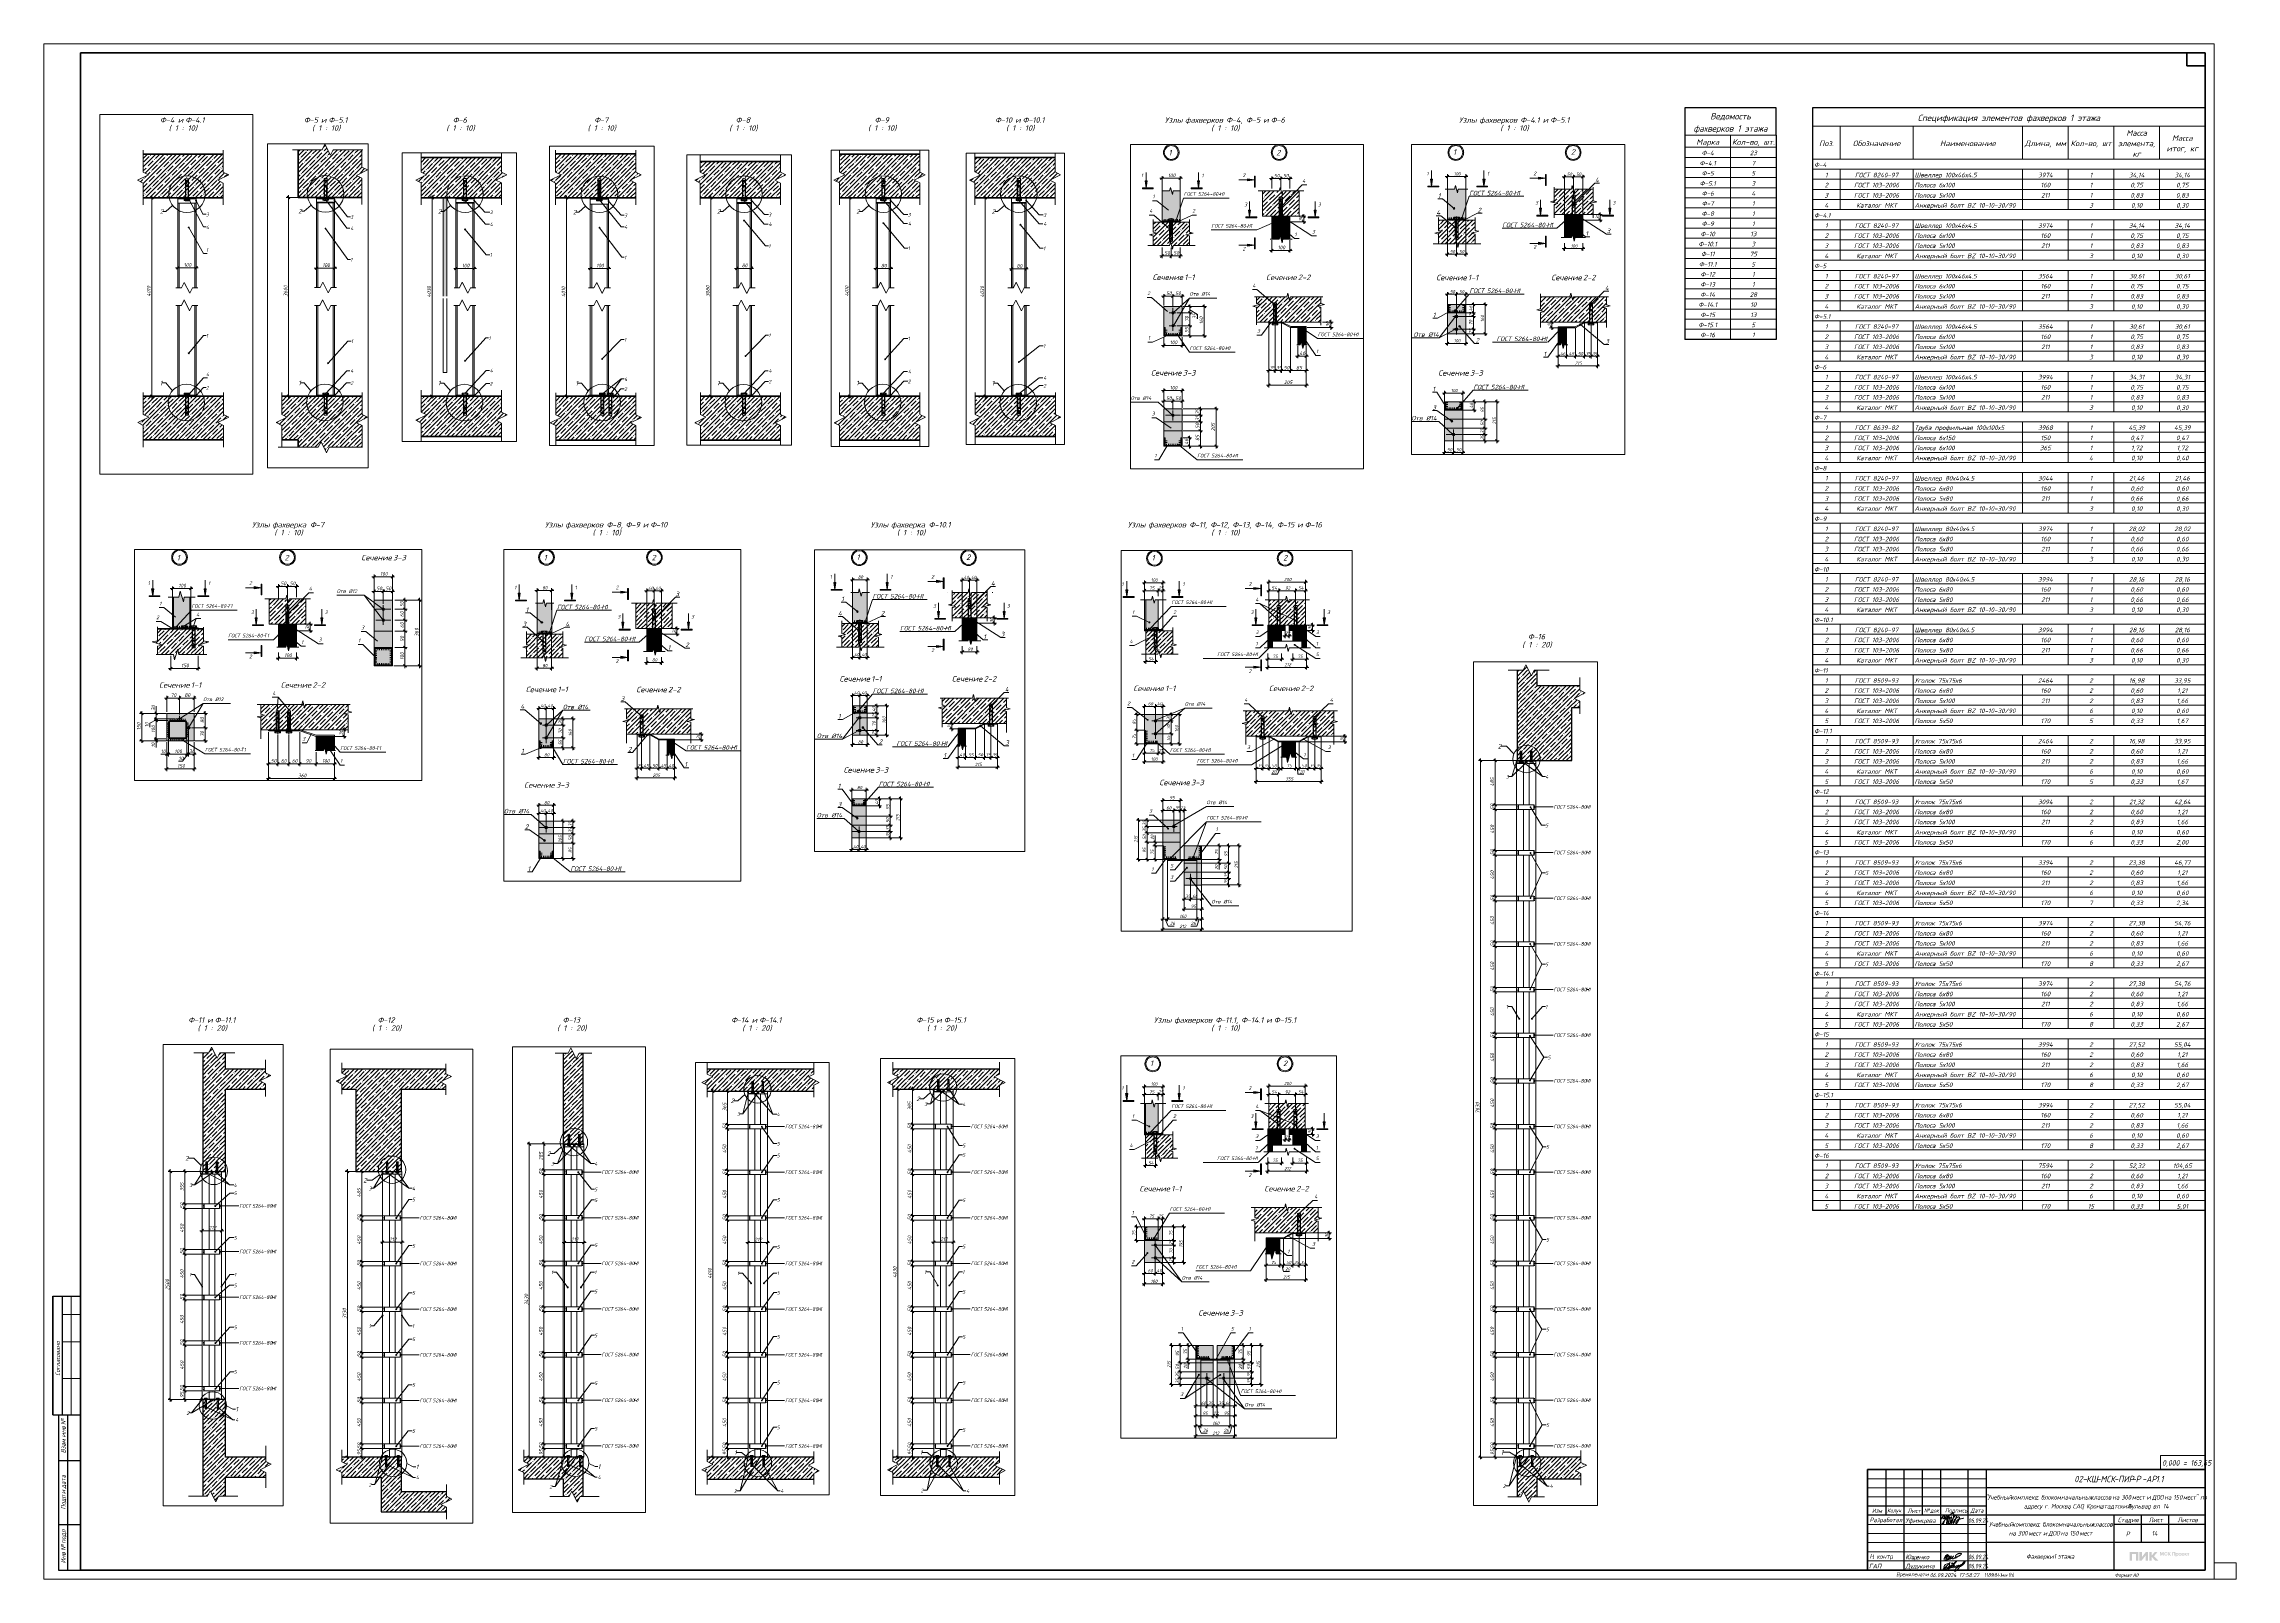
# Paper-space layout 'Layout1' of a CAD drawing. Header units: millimetres. Extents: x -1189 to 12, y 0 to 841.
# The model-space entities are those that its viewports show. They can reach past a viewport. Long polylines and large blocks are cut down to what shows.
import ezdxf

# ---------------------------------------------------------------- set-up
doc = ezdxf.new("R2010")
doc.units = ezdxf.units.MM
for name, pattern in [('200_ШТРИХ_ш1п0_6_', [16, 10, -6]), ('50_200_ШТРИХ_1Т_ш5_п1_п1_', [70, 50, -10, 0, -10]), ('IMPORT-Невидимая', [39.122222, 28.222222, -10.9]), ('Скрыто', [7.14375, 4.7625, -2.38125])]:
    doc.linetypes.add(name, pattern=pattern)
for name, color, linetype, lineweight in [('2D - Общий_Ном__пера__1', 7, 'Continuous', 9), ('A-ANNO-DIMS', 7, 'Continuous', 9), ('A-ANNO-DIMS-10', 7, 'Continuous', 9), ('A-ANNO-DIMS-20', 7, 'Continuous', 9), ('A-ANNO-NOTE', 7, 'Continuous', 9), ('A-DETL', 7, 'Continuous', 9), ('A-DETL-1', 7, '200_ШТРИХ_ш1п0_6_', 5), ('A-DETL-2', 7, 'Continuous', 5), ('A-DETL-3', 7, 'Continuous', 20), ('A-DETL-4', 7, 'IMPORT-Невидимая', 5), ('A-DETL-5', 7, '50_200_ШТРИХ_1Т_ш5_п1_п1_', 5), ('A-DETL-6', 7, 'Continuous', 40), ('A-DETL-CNTR', 7, '50_200_ШТРИХ_1Т_ш5_п1_п1_', 9), ('A-DETL-CNTR-1', 7, '50_200_ШТРИХ_1Т_ш5_п1_п1_', 5), ('A-DETL-GENF', 7, 'Continuous', 9), ('A-DETL-GENF-2', 7, 'Continuous', 5), ('A-FLOR-FNSH-1', 7, 'Continuous', 30), ('A-FLOR-FNSH-2', 7, 'Continuous', 50), ('A-FLOR-PATT-1', 7, 'Continuous', 5), ('A-GENM', 7, 'Continuous', 9), ('A-GENM-1', 7, 'Continuous', 30), ('A-GENM-IDEN', 7, 'Continuous', 9), ('A-WALL-1', 7, 'Continuous', 30), ('A-WALL-FNSH-1', 7, 'Continuous', 5), ('A-WALL-PATT-1', 7, 'Continuous', 5), ('G-ANNO-SCHD', 7, 'Continuous', 9), ('G-ANNO-TEXT', 7, 'Continuous', 9), ('G-ANNO-TTLB', 7, 'Скрыто', 9), ('I-WALL', 7, 'Continuous', 5), ('S-COLS', 7, 'Continuous', 9)]:
    doc.layers.add(name, color=color, linetype=linetype, lineweight=lineweight)
doc.layers.add('A-DETL-GENF-1', color=7, linetype='Continuous', lineweight=9, true_color=0xffffff)
doc.layers.add('G-ANNO-NPLT', color=7, linetype='Continuous', plot=False)
doc.styles.add('ISOCPEUR_B_I', font='', dxfattribs={"height": 30})
doc.styles.add('ISOCPEUR_B_I_1', font='', dxfattribs={"height": 3})
doc.styles.add('ISOCPEUR_B_I_2', font='', dxfattribs={"height": 3.5})
doc.styles.add('ISOCPEUR_I_1', font='isocpeui.ttf', dxfattribs={"width": 0.9, "height": 18})
doc.styles.add('ISOCPEUR_I_10', font='isocpeui.ttf', dxfattribs={"width": 0.85, "height": 2})
doc.styles.add('ISOCPEUR_I_11', font='isocpeui.ttf', dxfattribs={"width": 0.85, "height": 2.1})
doc.styles.add('ISOCPEUR_I_12', font='isocpeui.ttf', dxfattribs={"width": 0.85, "height": 3.5})
doc.styles.add('ISOCPEUR_I_13', font='isocpeui.ttf', dxfattribs={"height": 2.1})
doc.styles.add('ISOCPEUR_I_14', font='isocpeui.ttf', dxfattribs={"width": 0.85, "height": 3})
doc.styles.add('ISOCPEUR_I_15', font='isocpeui.ttf', dxfattribs={"width": 0.75, "height": 2.5})
doc.styles.add('ISOCPEUR_I_16', font='isocpeui.ttf', dxfattribs={"width": 0.9, "height": 2.5})
doc.styles.add('ISOCPEUR_I_17', font='isocpeui.ttf', dxfattribs={"height": 2.5})
doc.styles.add('ISOCPEUR_I_2', font='isocpeui.ttf', dxfattribs={"width": 0.9, "height": 20})
doc.styles.add('ISOCPEUR_I_3', font='isocpeui.ttf', dxfattribs={"height": 25})
doc.styles.add('ISOCPEUR_I_4', font='isocpeui.ttf', dxfattribs={"width": 0.9, "height": 40})
doc.styles.add('ISOCPEUR_I_5', font='isocpeui.ttf', dxfattribs={"height": 50})
doc.styles.add('ISOCPEUR_I_6', font='isocpeui.ttf', dxfattribs={"height": 20})
doc.styles.add('ISOCPEUR_I_7', font='isocpeui.ttf', dxfattribs={"width": 0.85, "height": 2.5})
doc.styles.add('ISOCPEUR_I_8', font='isocpeui.ttf', dxfattribs={"width": 0.85, "height": 2.3})
doc.styles.add('ISOCPEUR_I_9', font='isocpeui.ttf', dxfattribs={"width": 0.85, "height": 2.2})
doc.styles.get('ISOCPEUR_B_I').set_extended_font_data('ISOCPEUR', italic=True, bold=True)
doc.styles.get('ISOCPEUR_B_I_1').set_extended_font_data('ISOCPEUR', italic=True, bold=True)
doc.styles.get('ISOCPEUR_B_I_2').set_extended_font_data('ISOCPEUR', italic=True, bold=True)
doc.dimstyles.new('ISO-1_8_0_9К_СРЕДНИЙ', dxfattribs={"dimscale": 304.8, "dimtxt": 17.927661, "dimasz": 0.049213, "dimexe": 0.03937, "dimexo": 0, "dimgap": 0, "dimtad": 1, "dimdec": 0, "dimzin": 0, "dimdsep": 46, "dimtxsty": 'ISOCPEUR_I_1', "dimblk1": 'OBLIQUE', "dimblk2": 'OBLIQUE', "dimsah": 1, "dimcen": 0.09, "dimdle": 0.03937, "dimazin": 0, "dimtfac": 1, "dimtdec": 4, "dimtix": 1, "dimtmove": 0, "dimatfit": 3, "dimfxl": 1, "dimtvp": 1, "dimtolj": 1, "dimtzin": 0, "dimarcsym": 2})
doc.dimstyles.new('ISO-1_8_0_9К_СРЕДНИЙ_1', dxfattribs={"dimscale": 304.8, "dimtxt": 17.927661, "dimasz": 0.049213, "dimexe": 0.03937, "dimexo": 0, "dimgap": 0, "dimtad": 1, "dimdec": 0, "dimzin": 0, "dimdsep": 46, "dimtxsty": 'ISOCPEUR_I_1', "dimblk1": 'OBLIQUE', "dimblk2": 'OBLIQUE', "dimsah": 1, "dimcen": 0.09, "dimdle": 0.03937, "dimazin": 0, "dimtfac": 1, "dimtdec": 4, "dimtix": 1, "dimtmove": 1, "dimatfit": 3, "dimfxl": 1, "dimtvp": 1, "dimtolj": 1, "dimtzin": 0, "dimarcsym": 2})
doc.dimstyles.new('ISO-1_8_0_9К_СРЕДНИЙ_2', dxfattribs={"dimscale": 304.8, "dimtxt": 17.927661, "dimasz": 0.049213, "dimexe": 0.03937, "dimexo": 0, "dimgap": 0, "dimtad": 1, "dimdec": 0, "dimzin": 0, "dimdsep": 46, "dimtxsty": 'ISOCPEUR_I_1', "dimblk1": 'OBLIQUE', "dimblk2": 'OBLIQUE', "dimsah": 1, "dimcen": 0.09, "dimdle": 0.03937, "dimazin": 0, "dimtfac": 1, "dimtdec": 4, "dimtix": 1, "dimtmove": 2, "dimatfit": 3, "dimfxl": 1, "dimtvp": 1, "dimtolj": 1, "dimtzin": 0, "dimarcsym": 2})
doc.dimstyles.new('ISO-2_0_0_9К_Средний', dxfattribs={"dimscale": 304.8, "dimtxt": 39.839247, "dimasz": 0.098425, "dimexe": 0.07874, "dimexo": 0, "dimgap": 0, "dimtad": 1, "dimdec": 0, "dimzin": 0, "dimdsep": 46, "dimtxsty": 'ISOCPEUR_I_4', "dimblk1": 'OBLIQUE', "dimblk2": 'OBLIQUE', "dimsah": 1, "dimcen": 0.09, "dimdle": 0.07874, "dimazin": 0, "dimtfac": 1, "dimtdec": 4, "dimtix": 1, "dimtmove": 0, "dimatfit": 3, "dimfxl": 1, "dimtvp": 1, "dimtolj": 1, "dimtzin": 0, "dimarcsym": 2})
doc.dimstyles.new('ISO-2_0_0_9К_СРЕДНИЙ_1', dxfattribs={"dimscale": 304.8, "dimtxt": 19.919624, "dimasz": 0.049213, "dimexe": 0.03937, "dimexo": 0, "dimgap": 0, "dimtad": 1, "dimdec": 0, "dimzin": 0, "dimdsep": 46, "dimtxsty": 'ISOCPEUR_I_2', "dimblk1": 'OBLIQUE', "dimblk2": 'OBLIQUE', "dimsah": 1, "dimcen": 0.09, "dimdle": 0.03937, "dimazin": 0, "dimtfac": 1, "dimtdec": 4, "dimtix": 1, "dimtmove": 0, "dimatfit": 3, "dimfxl": 1, "dimtvp": 1, "dimtolj": 1, "dimtzin": 0, "dimarcsym": 2})
doc.dimstyles.new('ISO-2_0_0_9К_СРЕДНИЙ_2', dxfattribs={"dimscale": 304.8, "dimtxt": 39.839247, "dimasz": 0.098425, "dimexe": 0.07874, "dimexo": 0, "dimgap": 0, "dimtad": 1, "dimdec": 0, "dimzin": 0, "dimdsep": 46, "dimtxsty": 'ISOCPEUR_I_4', "dimblk1": 'OBLIQUE', "dimblk2": 'OBLIQUE', "dimsah": 1, "dimcen": 0.09, "dimdle": 0.07874, "dimazin": 0, "dimtfac": 1, "dimtdec": 4, "dimtix": 1, "dimtmove": 0, "dimatfit": 3, "dimfxl": 1, "dimtvp": 1, "dimtolj": 1, "dimtzin": 0, "dimarcsym": 2})
doc.dimstyles.new('ISO-2_0_0_9К_СРЕДНИЙ_3', dxfattribs={"dimscale": 304.8, "dimtxt": 19.919624, "dimasz": 0.049213, "dimexe": 0.03937, "dimexo": 0, "dimgap": 0, "dimtad": 1, "dimdec": 0, "dimzin": 0, "dimdsep": 46, "dimtxsty": 'ISOCPEUR_I_2', "dimblk1": 'OBLIQUE', "dimblk2": 'OBLIQUE', "dimsah": 1, "dimcen": 0.09, "dimdle": 0.03937, "dimazin": 0, "dimtfac": 1, "dimtdec": 4, "dimtix": 1, "dimtmove": 1, "dimatfit": 3, "dimfxl": 1, "dimtvp": 1, "dimtolj": 1, "dimtzin": 0, "dimarcsym": 2})
doc.dimstyles.get("Standard").update_dxf_attribs({"dimtxt": 0.18, "dimasz": 0.18, "dimexe": 0.18, "dimexo": 0.0625, "dimgap": 0.09, "dimtad": 0, "dimtih": 1, "dimtoh": 1, "dimdec": 4, "dimzin": 0, "dimdsep": 46, "dimtxsty": 'Standard', "dimcen": 0.09, "dimadec": 0, "dimazin": 0, "dimtfac": 1, "dimtdec": 4, "dimtofl": 0, "dimtmove": 0, "dimatfit": 3, "dimfxl": 1, "dimtolj": 1, "dimtzin": 0, "dimarcsym": 0})
pattern_1 = [(45, (17226.05, 0), (-22.80985, 22.80985), []), (45, (17248.86, 0), (-22.80985, 22.80985), [40.322, -8.064, 0.671, -7.394])]
pattern_2 = [(45, (23213.96, 4305), (-45.6197, 45.6197), []), (45, (23259.58, 4305), (-45.6197, 45.6197), [80.645, -16.129, 2.682, -13.447])]
pattern_3 = [(45, (24745.677, 4305), (-45.6197, 45.6197), []), (45, (24791.296, 4305), (-45.6197, 45.6197), [80.645, -16.129, 2.682, -13.447])]
pattern_4 = [(45, (25266.518, 4305), (-22.80985, 22.80985), []), (45, (25289.328, 4305), (-22.80985, 22.80985), [40.323, -8.065, 1.341, -6.723])]
pattern_5 = [(45, (25194.32, 5505), (-22.80985, 22.80985), []), (45, (25217.13, 5505), (-22.80985, 22.80985), [40.322, -8.064, 1.341, -6.723])]
pattern_6 = [(45, (26075.544, 5485), (-22.80985, 22.80985), []), (45, (26098.353, 5485), (-22.80985, 22.80985), [40.323, -8.065, 1.341, -6.723])]
pattern_7 = [(45, (26460.47, 5285), (-22.80985, 22.80985), []), (45, (26483.28, 5285), (-22.80985, 22.80985), [40.322, -8.064, 1.341, -6.723])]
pattern_8 = [(45, (27261.534, 5396.5), (-22.80985, 22.80985), []), (45, (27284.344, 5396.5), (-22.80985, 22.80985), [40.323, -8.065, 1.341, -6.723])]
pattern_9 = [(45, (27881.043, 2517.5), (-22.80985, 22.80985), []), (45, (27903.853, 2517.5), (-22.80985, 22.80985), [40.322, -8.064, 1.341, -6.723])]
pattern_10 = [(45, (28529.53, 4635), (-22.80985, 22.80985), []), (45, (28552.34, 4635), (-22.80985, 22.80985), [40.322, -8.064, 1.341, -6.723])]
pattern_11 = [(45, (30385.47, 6790), (-45.6197, 45.6197), []), (45, (30431.09, 6790), (-45.6197, 45.6197), [80.645, -16.129, 2.682, -13.447])]
pattern_12 = [(45, (32499.79, 4305), (-45.6197, 45.6197), []), (45, (32545.41, 4305), (-45.6197, 45.6197), [80.645, -16.129, 2.682, -13.447])]
pattern_13 = [(45, (32502.6, 4635), (-45.6197, 45.6197), []), (45, (32548.22, 4635), (-45.6197, 45.6197), [80.645, -16.129, 2.682, -13.447])]
pattern_14 = [(45, (34370.29, 4517.5), (-45.6197, 45.6197), []), (45, (34415.91, 4517.5), (-45.6197, 45.6197), [80.645, -16.129, 2.682, -13.447])]
pattern_15 = [(45, (34264.58, 0), (-22.80985, 22.80985), []), (45, (34287.39, 0), (-22.80985, 22.80985), [40.322, -8.064, 0.671, -7.394])]
pattern_16 = [(45, (32399.856, 0), (-22.80985, 22.80985), []), (45, (32422.666, 0), (-22.80985, 22.80985), [40.323, -8.065, 0.671, -7.394])]
pattern_17 = [(45, (35963.29, 0), (-22.80985, 22.80985), []), (45, (35986.1, 0), (-22.80985, 22.80985), [40.322, -8.064, 0.671, -7.394])]
pattern_18 = [(45, (36600.08, 0), (-22.80985, 22.80985), []), (45, (36622.89, 0), (-22.80985, 22.80985), [40.322, -8.064, 0.671, -7.394])]
pattern_19 = [(45, (37847.27, 0), (-22.80985, 22.80985), []), (45, (37870.08, 0), (-22.80985, 22.80985), [40.322, -8.064, 0.671, -7.394])]
pattern_20 = [(45, (39935.393, 0), (-22.80985, 22.80985), []), (45, (39958.203, 0), (-22.80985, 22.80985), [40.322, -8.064, 0.671, -7.394])]

# ---------------------------------------------------------------- blocks, each defined once
blk = doc.blocks.new('020_Основная надпись Форма 3_МСК Проект - МСК_Генеральный подрядчик_new_ПИК_МСК_Проект_Лого-24967232-Фахверки 1 этажа')
at = {"lineweight": 5}
h = blk.add_hatch(color=256, dxfattribs=at)
h.paths.add_polyline_path([(8161, 9900), (2100, 9900), (2100, 3800), (3812, 3800), (3812, 8429), (6449, 8429), (6449, 3800), (8161, 3800)], flags=0)
h.paths.add_polyline_path([(10746, 8108), (10746, 8108), (10745, 9900), (9033, 9900), (9033, 3800), (10573, 3800), (11995, 5592), (13418, 7384), (13421, 3800), (15133, 3800), (15133, 9900), (13594, 9900), (12186, 8125), (11647, 7446), (11189, 6870), (10746, 6313)], flags=0)
h.paths.add_polyline_path([(21476, 9440), (20491, 8268), (19376, 6939), (19801, 6510), (20261, 6046), (20809, 5493), (21364, 4934), (21858, 4435), (22272, 4017), (22362, 3926), (22485, 3800), (20162, 3801), (18942, 5052), (17721, 6303), (17718, 3800), (16006, 3800), (16006, 9900), (17718, 9900), (17721, 7314), (19862, 9900), (21866, 9900), (21814, 9840)], flags=0)
h = blk.add_hatch(color=256, dxfattribs=at)
h.paths.add_polyline_path([(43864, 8819), (44433, 8823), (44435, 9010), (44437, 9197), (42770, 9197), (42772, 9010), (42773, 8823), (43343, 8819), (43343, 7283), (43864, 7283)], flags=0)
edge = h.paths.add_edge_path(flags=0)
edge.add_line((41556, 8182), (41853, 7760))
edge.add_line((41853, 7760), (41969, 7596))
edge.add_line((41969, 7596), (42069, 7454))
edge.add_line((42069, 7454), (42156, 7332))
edge.add_arc((43716, 8433), 1910, 215.216298, 215.991028)
edge.add_line((42171, 7311), (42191, 7283))
edge.add_line((42191, 7283), (42487, 7283))
edge.add_line((42487, 7283), (42601, 7283))
edge.add_arc((42543, 16552), 9269, 270.354105, 270.944825)
edge.add_line((42696, 7284), (42781, 7286))
edge.add_arc((42781, 7288), 1.96, 270.975537, 395.47259)
edge.add_line((42783, 7289), (42673, 7443))
edge.add_line((42673, 7443), (42552, 7611))
edge.add_line((42552, 7611), (42408, 7809))
edge.add_line((42408, 7809), (42034, 8325))
edge.add_line((42034, 8325), (42382, 8761))
edge.add_line((42382, 8761), (42731, 9197))
edge.add_line((42731, 9197), (42167, 9197))
edge.add_line((42167, 9197), (41860, 8789))
edge.add_line((41860, 8789), (41553, 8382))
edge.add_line((41553, 8382), (41553, 9197))
edge.add_line((41553, 9197), (41025, 9197))
edge.add_line((41025, 9197), (41025, 7283))
edge.add_line((41025, 7283), (41287, 7284))
edge.add_line((41287, 7284), (41549, 7286))
edge.add_line((41549, 7286), (41556, 8182))
edge = h.paths.add_edge_path(flags=0)
edge.add_arc((39883, 8451), 427, 359.667519, 540.332481)
edge.add_line((39456, 8448), (40310, 8448))
edge = h.paths.add_edge_path(flags=0)
edge.add_arc((40169, 7947), 648, 307.110861, 321.208475)
edge.add_arc((40170, 7946), 646, 321.208435, 335.323145)
edge.add_arc((40039, 8006), 790, 335.323145, 347.461479)
edge.add_line((40810, 7835), (40822, 7888))
edge.add_line((40822, 7888), (40317, 7888))
edge.add_line((40317, 7888), (40313, 7866))
edge.add_arc((40152, 7896), 164, 336.40329, 349.374742, ccw=False)
edge.add_arc((39943, 7988), 392, 329.641352, 336.40329, ccw=False)
edge.add_arc((39932, 7994), 405, 322.926472, 329.641352, ccw=False)
edge.add_arc((40077, 7884), 223, 312.425415, 322.926472, ccw=False)
edge.add_arc((39998, 7971), 340, 300.117466, 312.425415, ccw=False)
edge.add_arc((40006, 7956), 323, 287.323736, 300.117466, ccw=False)
edge.add_arc((39978, 8048), 419, 276.293012, 287.323736, ccw=False)
edge.add_arc((39922, 8552), 926, 270.193302, 276.293012, ccw=False)
edge.add_arc((39918, 9839), 2214, 268.841673, 270.193302, ccw=False)
edge.add_arc((39882, 8064), 439, 264.354103, 268.841673, ccw=False)
edge.add_arc((39866, 7903), 276, 258.377317, 264.354103, ccw=False)
edge.add_arc((39897, 8052), 429, 254.081009, 258.377317, ccw=False)
edge.add_arc((39910, 8101), 479, 236.676087, 254.081009, ccw=False)
edge.add_arc((39859, 8023), 386, 216.224994, 236.676087, ccw=False)
edge.add_arc((39911, 8061), 450, 197.504965, 216.224994, ccw=False)
edge.add_arc((40251, 8168), 807, 185.416472, 197.504965, ccw=False)
edge.add_line((39448, 8092), (39445, 8123))
edge.add_line((39445, 8123), (40824, 8123))
edge.add_line((40824, 8123), (40824, 8246))
edge.add_arc((39058, 8246), 1765, 360, 367.392279)
edge.add_arc((39794, 8342), 1024, 7.392279, 18.509452)
edge.add_arc((39963, 8398), 845, 18.509452, 30.867445)
edge.add_arc((39994, 8417), 809, 30.867445, 43.637808)
edge.add_arc((39994, 8417), 808, 43.637903, 56.584517)
edge.add_arc((39971, 8381), 852, 56.584517, 69.03359)
edge.add_arc((39941, 8304), 935, 69.03359, 80.880678)
edge.add_arc((39899, 8040), 1201, 80.880678, 90.694704)
edge.add_arc((39931, 5400), 3842, 90.694704, 91.210551)
edge.add_arc((39915, 6122), 3120, 91.210551, 91.812886)
edge.add_arc((39911, 6256), 2985, 91.812886, 92.345692)
edge.add_arc((39798, 9026), 213, 92.345692, 96.011033)
edge.add_arc((39844, 8584), 658, 96.011033, 100.30734)
edge.add_arc((40070, 7341), 1921, 100.30734, 102.239501)
edge.add_arc((40071, 7339), 1923, 102.239533, 104.173806)
edge.add_arc((39767, 8542), 682, 104.173806, 108.365752)
edge.add_arc((39856, 8273), 966, 108.365752, 123.203046)
edge.add_arc((39810, 8343), 881, 123.203046, 139.087307)
edge.add_arc((39827, 8329), 904, 139.087307, 154.76055)
edge.add_arc((39974, 8259), 1067, 154.76055, 168.601695)
edge.add_arc((39602, 8334), 687, 168.601695, 175.401685)
edge.add_arc((41220, 8204), 2310, 175.401685, 178.155068)
edge.add_arc((41237, 8204), 2328, 178.155068, 180.936659)
edge.add_arc((39795, 8180), 885, 180.936659, 186.658016)
edge.add_arc((39954, 8199), 1045, 186.658016, 203.226902)
edge.add_arc((39775, 8122), 850, 203.226902, 222.562119)
edge.add_arc((39775, 8122), 850, 222.562088, 241.900512)
edge.add_arc((39866, 8293), 1044, 241.900512, 258.481522)
edge.add_arc((39898, 8448), 1203, 258.481522, 267.713314)
edge.add_arc((39909, 8739), 1493, 267.713314, 275.561878)
edge.add_arc((39917, 8664), 1418, 275.561878, 283.590746)
edge.add_arc((40042, 8143), 882, 283.590746, 295.046433)
edge.add_arc((40078, 8066), 797, 295.046433, 307.110861)
edge = h.paths.add_edge_path(flags=0)
edge.add_arc((37803, 8062), 414, 240.008054, 254.632115)
edge.add_arc((37767, 7935), 282, 254.632115, 265.543257)
edge.add_arc((37822, 8634), 984, 265.543257, 274.151586)
edge.add_arc((37873, 7935), 282, 274.151586, 285.048109)
edge.add_arc((37827, 8107), 460, 285.048109, 296.635211)
edge.add_arc((37858, 8044), 390, 296.635211, 309.745352)
edge.add_arc((37855, 8047), 394, 309.745347, 322.784744)
edge.add_arc((37788, 8099), 479, 322.784744, 334.047379)
edge.add_arc((37649, 8166), 634, 334.047379, 342.559316)
edge.add_arc((37535, 8202), 753, 342.559316, 350.037582)
edge.add_arc((37429, 8221), 861, 350.037582, 357.012652)
edge.add_arc((37112, 8237), 1178, 357.012652, 362.529)
edge.add_arc((37160, 8240), 1130, 2.529, 9.751239)
edge.add_arc((37642, 8322), 641, 9.751239, 20.796899)
edge.add_arc((37763, 8368), 512, 20.796899, 33.287496)
edge.add_arc((37815, 8402), 450, 33.287496, 47.058163)
edge.add_arc((37855, 8445), 391, 47.058163, 54.395925)
edge.add_arc((37866, 8461), 371, 54.395925, 62.029384)
edge.add_arc((37858, 8445), 389, 62.029384, 69.468955)
edge.add_arc((37825, 8357), 483, 69.468955, 75.796484)
edge.add_arc((37853, 8470), 367, 75.796484, 84.552394)
edge.add_arc((37821, 8129), 709, 84.552394, 89.897069)
edge.add_arc((37821, 8127), 712, 89.897155, 95.236318)
edge.add_arc((37790, 8459), 379, 95.236318, 103.802461)
edge.add_arc((37803, 8409), 429, 103.802461, 120.768472)
edge.add_arc((37783, 8442), 391, 120.768472, 138.955962)
edge.add_arc((37826, 8404), 449, 138.955962, 155.785023)
edge.add_arc((38064, 8298), 709, 155.785023, 167.733637)
edge.add_arc((37911, 8331), 553, 167.733637, 171.762842)
edge.add_arc((37867, 8337), 508, 171.762842, 176.053105)
edge.add_arc((38280, 8309), 922, 176.053105, 179.039994)
edge.add_arc((42346, 8241), 4988, 179.039994, 179.895615)
edge.add_arc((40108, 8245), 2751, 179.895615, 181.947427)
edge.add_arc((38096, 8176), 737, 181.947427, 187.411748)
edge.add_arc((37892, 8150), 531, 187.411748, 194.078728)
edge.add_arc((38197, 8226), 846, 194.078728, 198.784259)
edge.add_arc((37873, 8116), 505, 198.784259, 211.530296)
edge.add_arc((37821, 8084), 443, 211.530296, 225.587453)
edge.add_arc((37807, 8069), 422, 225.587453, 240.008054)
edge = h.paths.add_edge_path(flags=0)
edge.add_arc((37912, 8170), 906, 316.524521, 329.26461)
edge.add_arc((37892, 8182), 929, 329.26461, 341.767972)
edge.add_arc((37460, 8325), 1385, 341.767972, 345.392852)
edge.add_arc((38254, 8118), 564, 345.392852, 352.482369)
edge.add_arc((38042, 8146), 778, 352.482369, 358.257047)
edge.add_arc((34691, 8248), 4130, 358.257047, 359.934224)
edge.add_arc((30519, 8253), 8303, 359.934224, 360.561925)
edge.add_arc((37446, 8321), 1375, 0.561925, 2.934637)
edge.add_arc((38168, 8358), 653, 2.934637, 6.625741)
edge.add_arc((38367, 8381), 451, 6.625741, 11.491485)
edge.add_arc((37710, 8247), 1123, 11.491485, 18.959608)
edge.add_arc((37889, 8309), 933, 18.959608, 27.542422)
edge.add_arc((37930, 8330), 887, 27.542422, 36.355318)
edge.add_arc((37922, 8324), 896, 36.355381, 45.099047)
edge.add_arc((37865, 8267), 978, 45.099047, 53.811746)
edge.add_arc((37930, 8356), 867, 53.811746, 63.34917)
edge.add_arc((37897, 8291), 940, 63.34917, 72.470379)
edge.add_arc((37767, 7877), 1374, 72.470379, 79.337493)
edge.add_arc((37932, 8754), 481, 79.337493, 86.944887)
edge.add_arc((37765, 5636), 3604, 86.944887, 88.670127)
edge.add_arc((37766, 5659), 3581, 88.670127, 90.405948)
edge.add_arc((37744, 8737), 503, 90.405948, 97.798655)
edge.add_arc((37834, 8083), 1164, 97.798655, 112.02703)
edge.add_arc((37754, 8280), 950, 112.02703, 128.588692)
edge.add_arc((37719, 8324), 894, 128.588692, 145.719379)
edge.add_arc((37739, 8311), 918, 145.719379, 162.508534)
edge.add_arc((38324, 8126), 1531, 162.508534, 165.833159)
edge.add_arc((37443, 8349), 623, 165.833159, 172.341966)
edge.add_arc((37601, 8328), 782, 172.341966, 177.980752)
edge.add_arc((40169, 8237), 3352, 177.980752, 179.894593)
edge.add_arc((44396, 8229), 7579, 179.894593, 180.570002)
edge.add_arc((37813, 8164), 996, 180.570002, 183.58424)
edge.add_arc((37338, 8134), 520, 183.58424, 188.135779)
edge.add_arc((37596, 8171), 781, 188.135779, 191.492751)
edge.add_arc((38213, 8296), 1410, 191.492751, 194.358693)
edge.add_arc((37680, 8160), 860, 194.358693, 198.509204)
edge.add_arc((37651, 8150), 830, 198.509204, 202.742848)
edge.add_arc((38010, 8300), 1218, 202.742848, 205.918822)
edge.add_arc((37689, 8145), 862, 205.918822, 215.567817)
edge.add_arc((37734, 8176), 917, 215.567817, 224.786626)
edge.add_arc((37740, 8183), 925, 224.786626, 233.948972)
edge.add_arc((37727, 8164), 903, 233.948972, 243.295159)
edge.add_arc((37760, 8231), 977, 243.295159, 256.596016)
edge.add_arc((37821, 8487), 1240, 256.596016, 267.726783)
edge.add_arc((37822, 8498), 1252, 267.726783, 278.793327)
edge.add_arc((37856, 8274), 1024, 278.793327, 291.665242)
edge.add_arc((37878, 8218), 965, 291.665242, 303.840681)
edge.add_arc((37907, 8176), 914, 303.840681, 316.524479)
edge = h.paths.add_edge_path(flags=0)
edge.add_arc((45927, 8233), 10653, 179.92948, 180.455109)
edge.add_arc((36187, 8156), 913, 180.455109, 183.63763)
edge.add_arc((35645, 8121), 369, 183.63763, 189.328714)
edge.add_arc((35724, 8134), 450, 189.328714, 194.241651)
edge.add_arc((35996, 8204), 731, 194.241651, 204.627357)
edge.add_arc((35709, 8072), 415, 204.627357, 220.486365)
edge.add_arc((35672, 8040), 365, 220.486365, 237.549113)
edge.add_arc((35723, 8120), 460, 237.549113, 251.897901)
edge.add_arc((35687, 8010), 345, 251.897901, 261.913223)
edge.add_arc((35751, 8460), 799, 261.913223, 267.253643)
edge.add_arc((35751, 8467), 806, 267.253643, 272.600592)
edge.add_arc((35770, 8040), 379, 272.600592, 281.991435)
edge.add_arc((35762, 8082), 421, 281.991435, 302.108556)
edge.add_arc((35795, 8028), 358, 302.108556, 324.829744)
edge.add_arc((35708, 8090), 465, 324.829744, 344.314584)
edge.add_arc((35198, 8233), 995, 344.314584, 355.352269)
edge.add_arc((35036, 8246), 1158, 355.352269, 361.578726)
edge.add_arc((35182, 8250), 1011, 1.578726, 8.468156)
edge.add_arc((35313, 8270), 878, 8.468156, 15.835939)
edge.add_arc((35633, 8360), 546, 15.835939, 26.352802)
edge.add_arc((35746, 8416), 420, 26.352802, 38.508495)
edge.add_arc((35734, 8407), 436, 38.508495, 50.334928)
edge.add_arc((35741, 8415), 425, 50.334928, 62.316769)
edge.add_arc((35765, 8461), 373, 62.316769, 75.522481)
edge.add_arc((35755, 8425), 411, 75.522481, 84.70483)
edge.add_arc((35736, 8219), 617, 84.70483, 91.470941)
edge.add_arc((35736, 8228), 608, 91.470941, 98.274524)
edge.add_arc((35702, 8462), 371, 98.274524, 108.125154)
edge.add_arc((35726, 8388), 449, 108.125154, 122.696332)
edge.add_arc((35691, 8442), 385, 122.696332, 139.05433)
edge.add_arc((35730, 8409), 436, 139.05433, 154.287821)
edge.add_arc((35984, 8287), 717, 154.287821, 164.784235)
edge.add_arc((35881, 8315), 611, 164.784235, 168.811434)
edge.add_arc((35575, 8375), 299, 168.811434, 175.688513)
edge.add_arc((36006, 8343), 732, 175.688513, 179.449701)
edge.add_line((35275, 8350), (35274, 8246))
edge = h.paths.add_edge_path(flags=0)
edge.add_arc((33480, 8292), 3249, 358.32084, 360.553766)
edge.add_arc((35798, 8315), 930, 0.553766, 6.208656)
edge.add_arc((35355, 8266), 1376, 6.208656, 14.115958)
edge.add_arc((35720, 8358), 999, 14.115958, 24.165156)
edge.add_arc((35827, 8406), 882, 24.165156, 34.90236)
edge.add_arc((35895, 8454), 799, 34.90236, 46.471061)
edge.add_arc((35925, 8485), 756, 46.471061, 55.201758)
edge.add_arc((35946, 8515), 719, 55.201758, 64.270695)
edge.add_arc((35933, 8489), 748, 64.270695, 73.147613)
edge.add_arc((35889, 8343), 901, 73.147613, 80.870685)
edge.add_arc((35938, 8650), 590, 80.870685, 86.283659)
edge.add_arc((35894, 7970), 1272, 86.283659, 89.335662)
edge.add_arc((35894, 7983), 1259, 89.335662, 92.381827)
edge.add_arc((35864, 8724), 517, 92.381827, 98.31033)
edge.add_arc((35881, 8603), 640, 98.31033, 111.036753)
edge.add_arc((35936, 8459), 793, 111.036753, 121.867981)
edge.add_arc((35929, 8472), 778, 121.867981, 132.792982)
edge.add_arc((35794, 8618), 579, 132.792982, 146.425674)
edge.add_line((35311, 8938), (35287, 8902))
edge.add_line((35287, 8902), (35285, 9049))
edge.add_line((35285, 9049), (35283, 9197))
edge.add_line((35283, 9197), (34756, 9197))
edge.add_line((34756, 9197), (34756, 6632))
edge.add_line((34756, 6632), (35283, 6632))
edge.add_line((35283, 6632), (35285, 7102))
edge.add_line((35285, 7102), (35287, 7573))
edge.add_line((35287, 7573), (35310, 7537))
edge.add_arc((35753, 7825), 528, 213.041573, 221.109296)
edge.add_arc((35829, 7891), 629, 221.109296, 228.188686)
edge.add_arc((35848, 7912), 658, 228.188686, 235.106889)
edge.add_arc((35851, 7917), 664, 235.106889, 241.988299)
edge.add_arc((35959, 8119), 892, 241.988299, 245.370993)
edge.add_arc((35816, 7808), 550, 245.370993, 250.229906)
edge.add_arc((35833, 7855), 600, 250.229906, 254.847723)
edge.add_arc((36001, 8477), 1244, 254.847723, 257.524335)
edge.add_arc((35849, 7788), 539, 257.524335, 265.590308)
edge.add_arc((35897, 8408), 1161, 265.590308, 270.144659)
edge.add_arc((35897, 8425), 1177, 270.144659, 274.668866)
edge.add_arc((35942, 7868), 619, 274.668866, 282.000445)
edge.add_arc((35900, 8069), 825, 282.000445, 299.412911)
edge.add_arc((35947, 7986), 728, 299.412911, 318.526713)
edge.add_arc((35885, 8041), 812, 318.526713, 336.499675)
edge.add_arc((35514, 8202), 1216, 336.499675, 349.774218)
edge.add_arc((35939, 8125), 784, 349.774218, 356.122637)
edge.add_arc((33469, 8293), 3260, 356.122637, 358.32084)
h.paths.add_polyline_path([(32829, 9431), (33845, 9431), (33845, 7283), (34139, 7284), (34434, 7286), (34436, 8593), (34436, 9900), (32237, 9900), (32237, 7283), (32829, 7283)], flags=0)
h.paths.add_polyline_path([(30325, 8666), (30874, 9352), (31312, 9900), (30762, 9900), (30217, 9177), (29830, 8665), (29830, 9900), (29268, 9900), (29268, 7283), (29597, 7285), (29826, 7288), (29835, 8414), (30745, 7283), (31404, 7283)], flags=0)
edge = h.paths.add_edge_path(flags=0)
edge.add_arc((27913, 8826), 1117, 7.914741, 91.248342)
edge.add_line((27889, 9943), (27735, 9943))
edge.add_arc((27834, 8697), 1250, 94.552991, 176.304475)
edge.add_line((26587, 8777), (26587, 8407))
edge.add_arc((27838, 8536), 1258, 185.913922, 265.325682)
edge.add_line((27735, 7283), (27889, 7283))
edge.add_line((27889, 7283), (27874, 7283))
edge.add_arc((27913, 8400), 1117, 267.972245, 352.078311)
edge.add_line((29020, 8246), (28416, 8246))
edge.add_arc((27896, 8259), 521, 269.258789, 358.529893, ccw=False)
edge.add_line((27889, 7738), (27762, 7738))
edge.add_arc((27937, 8456), 739, 182.166382, 256.26849, ccw=False)
edge.add_line((27199, 8428), (27199, 8798))
edge.add_arc((27841, 8846), 644, 98.846757, 184.282766, ccw=False)
edge.add_line((27742, 9483), (27889, 9488))
edge.add_arc((27906, 8994), 494, -1.628331, 91.954567, ccw=False)
edge.add_line((28400, 8980), (29020, 8980))
edge.add_line((29020, 8980), (29020, 8980))
h.paths.add_polyline_path([(24342, 9900), (24944, 8409), (25547, 9900), (26310, 9900), (26310, 7283), (25773, 7283), (25773, 9028), (25069, 7283), (24820, 7283), (24116, 9028), (24116, 7283), (23579, 7283), (23579, 9900)], flags=0)
blk = doc.blocks.new('020_Основная надпись Форма 3_МСК Проект - МСК_Генеральный подрядчик_new-24967231-Фахверки 1 этажа')
at = {"xscale": 0.003, "yscale": 0.003, "zscale": 0.003}
blk.add_blockref('020_Основная надпись Форма 3_МСК Проект - МСК_Генеральный подрядчик_new_ПИК_МСК_Проект_Лого-24967232-Фахверки 1 этажа', (0.3, -2.1), dxfattribs=at)
blk = doc.blocks.new('020_Основная надпись Форма 3_МСК Проект - АР1_1-27046479-Фахверки 1 этажа')
at = {"layer": 'A-ANNO-NOTE', "lineweight": 30}
for p, q in [((-1184, 155), (-1184, 90)), ((-1184, 155), (-1169, 155)), ((-1184, 90), (-1184, 155)), ((-1179, 155), (-1179, 90)), ((-1184, 90), (-1169, 90)), ((-1181, 90), (-1181, 5)), ((-1181, 90), (-1169, 90)), ((-1176, 90), (-1176, 5)), ((-1181, 65), (-1169, 65)), ((-180, 60), (-180, 35)), ((-170, 60), (-170, 5)), ((-160, 60), (-160, 35)), ((-150, 60), (-150, 5)), ((-135, 60), (-135, 5)), ((-125, 60), (-125, 5)), ((-5, 50), (-125, 50)), ((-125, 40), (-190, 40)), ((-1181, 30), (-1169, 30)), ((-125, 35), (-190, 35)), ((-5, 35), (-125, 35)), ((-55, 35), (-55, 5)), ((-5, 30), (-55, 30)), ((-40, 35), (-40, 30)), ((-40, 30), (-40, 20)), ((-25, 35), (-25, 30)), ((-25, 30), (-25, 20)), ((-5, 20), (-125, 20)), ((-1181, 5), (-1169, 5))]:
    blk.add_line(p, q, dxfattribs=at)
at = {"layer": 'A-ANNO-NOTE'}
for p, q in [((-1179, 145), (-1169, 145)), ((-1174, 155), (-1174, 90)), ((-1169, 155), (-1169, 90)), ((-1179, 130), (-1169, 130)), ((-1179, 110), (-1169, 110)), ((-5, 60), (-5, 70)), ((-125, 55), (-190, 55)), ((-125, 50), (-190, 50)), ((-5, 60), (-15, 60)), ((-125, 45), (-190, 45)), ((-125, 30), (-190, 30)), ((-125, 25), (-190, 25)), ((-125, 20), (-190, 20)), ((-125, 15), (-190, 15)), ((-125, 10), (-190, 10))]:
    blk.add_line(p, q, dxfattribs=at)
at = {"layer": 'A-ANNO-NOTE', "lineweight": 40}
for p, q in [((-190, 60), (-190, 5)), ((-5, 60), (-190, 60))]:
    blk.add_line(p, q, dxfattribs=at)
at = {"layer": 'G-ANNO-TTLB', "linetype": 'Continuous', "lineweight": 20}
for p, q in [((-1189, 0), (-1189, 841)), ((-1189, 841), (0, 841)), ((0, 841), (0, 0)), ((0, 0), (-1189, 0))]:
    blk.add_line(p, q, dxfattribs=at)
at = {"layer": 'G-ANNO-TTLB', "linetype": 'Continuous', "lineweight": 40}
for p, q in [((-1169, 5), (-1169, 836)), ((-1169, 836), (-5, 836)), ((-15, 836), (-15, 829)), ((-5, 836), (-15, 836)), ((-15, 829), (-5, 829)), ((-5, 829), (-5, 836)), ((-5, 836), (-5, 5)), ((-5, 5), (-1169, 5))]:
    blk.add_line(p, q, dxfattribs=at)
at = {"xscale": 0.25715, "yscale": 0.25715, "zscale": 0.25715}
blk.add_blockref('020_Основная надпись Форма 3_МСК Проект - МСК_Генеральный подрядчик_new-24967231-Фахверки 1 этажа', (-48, 7.8), dxfattribs=at)
at = {"layer": 'G-ANNO-TTLB', "linetype": 'Continuous', "char_height": 2.5, "attachment_point": 1, "rotation": 90, "style": 'ISOCPEUR_I_7'}
for s, insert, width in [('Согласовано', (-1182.6, 111.4), 21.124), ('\\fISOCPEUR|b0|i1|c204|p34|;\\W.85;№', (-1179.6, 84.5), 3.203), ('Взам', (-1179.6, 69), 8.109), ('инв', (-1179.6, 77.7), 5.724), ('. ', (-1179.6, 82.5), 2.453), ('. ', (-1179.6, 75.7), 2.453), ('\\fISOCPEUR|b0|i1|c204|p34|;\\W.85; ', (-1179.6, 48.2), 1.635), ('дата', (-1179.6, 49.6), 8.518), ('\\fISOCPEUR|b0|i1|c204|p34|;\\W.85;и', (-1179.6, 46.6), 1.908), ('Подп', (-1179.6, 38.2), 7.836), ('. ', (-1179.6, 44.6), 2.453), ('подл', (-1179.6, 19.6), 7.632), ('\\fISOCPEUR|b0|i1|c204|p34|;\\W.85;.', (-1179.6, 25.9), 0.818), ('\\fISOCPEUR|b0|i1|c204|p34|;\\W.85;№', (-1179.6, 15.6), 3.203), ('\\fISOCPEUR|b0|i1|c204|p34|;\\W.85; ', (-1179.6, 18.2), 1.635), ('Инв', (-1179.6, 8.7), 5.928), ('. ', (-1179.6, 13.5), 2.453)]:
    blk.add_mtext(s, dxfattribs=dict(at, insert=insert, width=width))
at = {"layer": 'G-ANNO-TTLB', "linetype": 'Continuous', "attachment_point": 1}
for s, insert, char_height, width, style in [('02-', (-76.6, 56.6), 3.5, 7.973, 'ISOCPEUR_I_12'), ('КШ', (-70.1, 56.6), 3.5, 6.746, 'ISOCPEUR_I_12'), ('\\fISOCPEUR|b0|i1|c204|p34|;\\W.85;-', (-64.5, 56.6), 3.5, 2.658, 'ISOCPEUR_I_12'), ('МСК', (-62.3, 56.6), 3.5, 9.063, 'ISOCPEUR_I_12'), ('\\fISOCPEUR|b0|i1|c204|p34|;\\W.85;-', (-54.8, 56.6), 3.5, 2.658, 'ISOCPEUR_I_12'), ('ПИР', (-52.6, 56.6), 3.5, 8.995, 'ISOCPEUR_I_12'), ('\\fISOCPEUR|b0|i1|c204|p34|;\\W.85;-', (-45.2, 56.6), 3.5, 2.658, 'ISOCPEUR_I_12'), ('\\fISOCPEUR|b0|i1|c204|p34|;\\W.85;Р', (-43, 56.6), 3.5, 2.998, 'ISOCPEUR_I_12'), ('Изм', (-187.5, 38.6), 2.3, 5.383, 'ISOCPEUR_I_8'), ('\\fISOCPEUR|b0|i1|c204|p34|;\\W.85;.', (-183.1, 38.6), 2.3, 0.75, 'ISOCPEUR_I_8'), ('Кол', (-179.2, 38.7), 2.2, 5.111, 'ISOCPEUR_I_9'), ('\\fISOCPEUR|b0|i1|c204|p34|;\\W.85;.', (-174.9, 38.7), 2.2, 0.681, 'ISOCPEUR_I_9'), ('уч', (-174.4, 38.7), 2.2, 3.271, 'ISOCPEUR_I_9'), ('\\fISOCPEUR|b0|i1|c204|p34|;\\W.85;.', (-171.7, 38.7), 2.2, 0.681, 'ISOCPEUR_I_9'), ('Лист', (-168, 38.6), 2.3, 7.223, 'ISOCPEUR_I_8'), ('\\fISOCPEUR|b0|i1|c204|p34|;\\W.85;№', (-159, 38.7), 2.2, 2.794, 'ISOCPEUR_I_9'), ('\\fISOCPEUR|b0|i1|c204|p34|;\\W.85; ', (-156.7, 38.7), 2.2, 1.363, 'ISOCPEUR_I_9'), ('док', (-155.6, 38.7), 2.2, 4.906, 'ISOCPEUR_I_9'), ('\\fISOCPEUR|b0|i1|c204|p34|;\\W.85;.', (-151.5, 38.7), 2.2, 0.681, 'ISOCPEUR_I_9'), ('Подпись', (-147.5, 38.8), 2.3, 11.857, 'ISOCPEUR_I_8'), ('Дата', (-133.5, 38.8), 2.3, 8.177, 'ISOCPEUR_I_8'), ('\\fISOCPEUR|b0|i1|c204|p34|;\\W.85;"', (-125.5, 46.1), 2.5, 1.635, 'ISOCPEUR_I_7'), ('Учебный', (-124.2, 46.1), 2.5, 13.765, 'ISOCPEUR_I_7'), ('\\fISOCPEUR|b0|i1|c204|p34|;\\W.85; ', (-112.8, 46.1), 2.5, 1.635, 'ISOCPEUR_I_7'), ('комплекс', (-111.5, 46.1), 2.5, 15.196, 'ISOCPEUR_I_7'), ('адресу', (-104.4, 41.2), 2.5, 11.38, 'ISOCPEUR_I_7'), ('\\fISOCPEUR|b0|i1|c204|p34|;\\W.85; ', (-98.9, 46.1), 2.5, 1.635, 'ISOCPEUR_I_7'), ('\\fISOCPEUR|b0|i1|c204|p34|;\\W.85;с', (-97.6, 46.1), 2.5, 1.635, 'ISOCPEUR_I_7'), ('\\fISOCPEUR|b0|i1|c204|p34|;\\W.85; ', (-96.2, 46.1), 2.5, 1.635, 'ISOCPEUR_I_7'), (': ', (-95, 41.2), 2.5, 2.453, 'ISOCPEUR_I_7'), ('блоком', (-94.9, 46.1), 2.5, 11.653, 'ISOCPEUR_I_7'), ('\\fISOCPEUR|b0|i1|c204|p34|;\\W.85;г', (-93, 41.2), 2.5, 1.908, 'ISOCPEUR_I_7'), ('. ', (-91.4, 41.2), 2.5, 2.453, 'ISOCPEUR_I_7'), ('Москва', (-89.4, 41.2), 2.5, 11.857, 'ISOCPEUR_I_7'), ('\\fISOCPEUR|b0|i1|c204|p34|;\\W.85; ', (-85.3, 46.1), 2.5, 1.635, 'ISOCPEUR_I_7'), ('начальных', (-83.9, 46.1), 2.5, 17.785, 'ISOCPEUR_I_7'), (', ', (-79.6, 41.2), 2.5, 2.589, 'ISOCPEUR_I_7'), ('САО', (-77.5, 41.2), 2.5, 6.405, 'ISOCPEUR_I_7'), (', ', (-72.2, 41.2), 2.5, 2.589, 'ISOCPEUR_I_7'), ('Кронштадтский', (-70.1, 41.2), 2.5, 26.372, 'ISOCPEUR_I_7'), ('\\fISOCPEUR|b0|i1|c204|p34|;\\W.85; ', (-69.2, 46.1), 2.5, 1.635, 'ISOCPEUR_I_7'), ('классов', (-67.9, 46.1), 2.5, 13.015, 'ISOCPEUR_I_7'), ('\\fISOCPEUR|b0|i1|c204|p34|;\\W.85; ', (-57.1, 46.1), 2.5, 1.635, 'ISOCPEUR_I_7'), ('на', (-55.8, 46.1), 2.5, 4.02, 'ISOCPEUR_I_7'), (' 300 ', (-52.5, 46.1), 2.5, 8.995, 'ISOCPEUR_I_7'), ('\\fISOCPEUR|b0|i1|c204|p34|;\\W.85; ', (-48.3, 41.2), 2.5, 1.635, 'ISOCPEUR_I_7'), ('бульвар', (-47, 41.2), 2.5, 13.561, 'ISOCPEUR_I_7'), ('мест', (-45.1, 46.1), 2.5, 8.041, 'ISOCPEUR_I_7'), ('\\fISOCPEUR|b0|i1|c204|p34|;\\W.85; ', (-38.4, 46.1), 2.5, 1.635, 'ISOCPEUR_I_7'), ('\\fISOCPEUR|b0|i1|c204|p34|;\\W.85;и', (-37.1, 46.1), 2.5, 1.908, 'ISOCPEUR_I_7'), (', ', (-35.8, 41.2), 2.5, 2.589, 'ISOCPEUR_I_7'), ('\\fISOCPEUR|b0|i1|c204|p34|;\\W.85; ', (-35.5, 46.1), 2.5, 1.635, 'ISOCPEUR_I_7'), ('ДОО', (-34.1, 46.1), 2.5, 6.61, 'ISOCPEUR_I_7'), ('вл', (-33.6, 41.2), 2.5, 3.816, 'ISOCPEUR_I_7'), ('. 14', (-30.5, 41.2), 2.5, 5.928, 'ISOCPEUR_I_7'), ('\\fISOCPEUR|b0|i1|c204|p34|;\\W.85; ', (-28.7, 46.1), 2.5, 1.635, 'ISOCPEUR_I_7'), ('на', (-27.3, 46.1), 2.5, 4.02, 'ISOCPEUR_I_7'), (' 150 ', (-24, 46.1), 2.5, 8.45, 'ISOCPEUR_I_7'), ('мест', (-17.1, 46.1), 2.5, 8.041, 'ISOCPEUR_I_7'), ('" ', (-10.4, 46.1), 2.5, 3.271, 'ISOCPEUR_I_7'), ('по', (-7.7, 46.1), 2.5, 3.816, 'ISOCPEUR_I_7'), ('Разработал', (-188.8, 33.7), 2.5, 20.239, 'ISOCPEUR_I_7'), ('Учебный', (-123.4, 31.3), 2.5, 13.765, 'ISOCPEUR_I_7'), ('на', (-112.5, 26.4), 2.5, 4.02, 'ISOCPEUR_I_7'), ('\\fISOCPEUR|b0|i1|c204|p34|;\\W.85; ', (-112, 31.3), 2.5, 1.635, 'ISOCPEUR_I_7'), ('комплекс', (-110.7, 31.3), 2.5, 15.196, 'ISOCPEUR_I_7'), (' 300 ', (-109.2, 26.4), 2.5, 8.995, 'ISOCPEUR_I_7'), ('мест', (-101.8, 26.4), 2.5, 8.041, 'ISOCPEUR_I_7'), ('\\fISOCPEUR|b0|i1|c204|p34|;\\W.85; ', (-98.2, 31.3), 2.5, 1.635, 'ISOCPEUR_I_7'), ('\\fISOCPEUR|b0|i1|c204|p34|;\\W.85;с', (-96.8, 31.3), 2.5, 1.635, 'ISOCPEUR_I_7'), ('\\fISOCPEUR|b0|i1|c204|p34|;\\W.85; ', (-95.5, 31.3), 2.5, 1.635, 'ISOCPEUR_I_7'), ('\\fISOCPEUR|b0|i1|c204|p34|;\\W.85; ', (-95.2, 26.4), 2.5, 1.635, 'ISOCPEUR_I_7'), ('блоком', (-94.1, 31.3), 2.5, 11.653, 'ISOCPEUR_I_7'), ('\\fISOCPEUR|b0|i1|c204|p34|;\\W.85;и', (-93.8, 26.4), 2.5, 1.908, 'ISOCPEUR_I_7'), ('\\fISOCPEUR|b0|i1|c204|p34|;\\W.85; ', (-92.2, 26.4), 2.5, 1.635, 'ISOCPEUR_I_7'), ('ДОО', (-90.9, 26.4), 2.5, 6.61, 'ISOCPEUR_I_7'), ('\\fISOCPEUR|b0|i1|c204|p34|;\\W.85; ', (-85.4, 26.4), 2.5, 1.635, 'ISOCPEUR_I_7'), ('\\fISOCPEUR|b0|i1|c204|p34|;\\W.85; ', (-84.5, 31.3), 2.5, 1.635, 'ISOCPEUR_I_7'), ('на', (-84.1, 26.4), 2.5, 4.02, 'ISOCPEUR_I_7'), ('начальных', (-83.1, 31.3), 2.5, 17.785, 'ISOCPEUR_I_7'), (' 150 ', (-80.8, 26.4), 2.5, 8.45, 'ISOCPEUR_I_7'), ('мест', (-73.8, 26.4), 2.5, 8.041, 'ISOCPEUR_I_7'), ('\\fISOCPEUR|b0|i1|c204|p34|;\\W.85; ', (-68.5, 31.3), 2.5, 1.635, 'ISOCPEUR_I_7'), ('классов', (-67.1, 31.3), 2.5, 13.015, 'ISOCPEUR_I_7'), ('Стадия', (-52.8, 33.7), 2.5, 12.13, 'ISOCPEUR_I_7'), ('\\fISOCPEUR|b0|i1|c204|p34|;\\W.85;Р', (-48.4, 26), 2.5, 2.112, 'ISOCPEUR_I_7'), ('Лист', (-35.9, 33.7), 2.5, 8.041, 'ISOCPEUR_I_7'), ('14', (-34.3, 26.3), 2.5, 3.475, 'ISOCPEUR_I_7'), ('Листов', (-20.1, 33.7), 2.5, 11.857, 'ISOCPEUR_I_7'), ('\\fISOCPEUR|b0|i1|c204|p34|;\\W.85;Н', (-188.8, 13.7), 2.5, 2.112, 'ISOCPEUR_I_7'), ('контр', (-185, 13.7), 2.5, 10.017, 'ISOCPEUR_I_7'), ('. ', (-187, 13.7), 2.5, 2.453, 'ISOCPEUR_I_7'), ('\\fISOCPEUR|b0|i1|c204|p34|;\\W.85;.', (-176.7, 13.7), 2.5, 0.818, 'ISOCPEUR_I_7'), ('Время', (-174.2, 3.7), 2.1, 8.586, 'ISOCPEUR_I_11'), ('\\fISOCPEUR|b0|i1|c204|p34|;\\W.85; ', (-167.1, 3.7), 2.1, 1.363, 'ISOCPEUR_I_11'), ('печати', (-166, 3.7), 2.1, 10.494, 'ISOCPEUR_I_11'), ('\\fISOCPEUR|b0|i1|c204|p34|;\\W.85;:', (-157.3, 3.7), 2.1, 0.681, 'ISOCPEUR_I_11'), ('1189', (-126.1, 3.3), 2, 5.179, 'ISOCPEUR_I_10'), ('\\fISOCPEUR|b0|i1|c204|p34|;\\W.85;х', (-121.9, 3.3), 2, 1.499, 'ISOCPEUR_I_10'), ('841', (-120.6, 3.3), 2, 4.361, 'ISOCPEUR_I_10'), ('мм', (-117, 3.3), 2, 3.543, 'ISOCPEUR_I_10'), (' (h)', (-114.1, 3.3), 2, 4.566, 'ISOCPEUR_I_10'), ('Формат', (-54.5, 3.2), 2, 10.699, 'ISOCPEUR_I_10'), ('\\fISOCPEUR|b0|i1|c204|p34|;\\W.85; ', (-45.7, 3.2), 2, 1.295, 'ISOCPEUR_I_10'), ('\\fISOCPEUR|b0|i1|c204|p34|;\\W.85;А', (-44.7, 3.2), 2, 1.976, 'ISOCPEUR_I_10'), ('\\fISOCPEUR|b0|i1|c204|p34|;\\W.85;0', (-43, 3.2), 2, 1.499, 'ISOCPEUR_I_10')]:
    blk.add_mtext(s, dxfattribs=dict(at, insert=insert, char_height=char_height, width=width, style=style))
blk = doc.blocks.new('022_Дудукина - lib_подпись_Дудукина_dwg_Листы - АР - подпись_Дудукина Д_dwg-13250763-Разрезы 1-1_ 2-2_ 3-3_ 4-4_ 5-5_ 6-6_ 7-7-24954536-Фахверки 1 этажа')
at = {"layer": '2D - Общий_Ном__пера__1', "lineweight": 5}
for p, q in [((987843, 1886949), (986924, 1885969)), ((987106, 1886273), (987250, 1886402)), ((987305, 1886353), (987195, 1886175)), ((987889, 1886213), (988627, 1887031)), ((988015, 1886866), (988134, 1886924)), ((988159, 1886898), (988032, 1886795)), ((988066, 1886761), (988246, 1886839)), ((988218, 1886411), (988185, 1886329)), ((988869, 1886438), (988979, 1886525)), ((989193, 1886560), (989249, 1886637))]:
    blk.add_line(p, q, dxfattribs=at)
at = {"layer": '2D - Общий_Ном__пера__1', "lineweight": 5, "flags": 128}
for points in [[(988587, 1887130), (987961, 1886425), (987702, 1886165)], [(988073, 1886583), (988326, 1886755), (988497, 1886887)], [(988636, 1886239), (989042, 1886550), (989314, 1886702)], [(989652, 1887109), (989315, 1886688), (989010, 1886334)]]:
    blk.add_lwpolyline(points, dxfattribs=at)
at = {"layer": '2D - Общий_Ном__пера__1', "lineweight": 5}
for centre, radius, start, end in [((986966, 1886008), 58, 155.89029, 223.32996), ((987571, 1885704), 735, 129.24056, 153.47736), ((987545, 1886241), 531, 123.10321, 165.34504), ((987137, 1886370), 106, 176.71055, 278.67069), ((987201, 1887526), 1262, 267.84762, 284.35325), ((987259, 1886156), 67.3, 163.32761, 286.67239), ((987295, 1886352), 67.1, 76.27254, 132.25649), ((987592, 1886256), 546, 78.94787, 128.11721), ((986675, 1887329), 1378, 296.00245, 320.46036), ((987275, 1886388), 46.2, 310.23273, 38.71219), ((987419, 1886060), 61, 141.76719, 308.23281), ((988721, 1884709), 1936, 123.56255, 134.17976), ((987219, 1886667), 697, 290.0348, 313.92366), ((987565, 1886257), 64.3, 151.8649, 281.02399), ((988065, 1885912), 671, 89.26529, 146.00026), ((987361, 1887887), 1707, 277.26816, 300.14044), ((989554, 1883702), 3239, 117.20292, 125.99034), ((987513, 1886598), 268, 326.97345, 46.55765), ((988050, 1886780), 24.1, 140.05872, 309.94128), ((988018, 1886501), 98.8, 327.30905, 55.85345), ((988143, 1886908), 18.5, 328.35938, 121.64062), ((988234, 1886317), 50.1, 166.26826, 307.3186), ((988558, 1886250), 376, 122.0316, 154.60396), ((988122, 1886765), 367, 285.13446, 319.28094), ((987987, 1887315), 1074, 284.94255, 303.51294), ((988377, 1886545), 30.1, 320.94589, 129.05411), ((988486, 1885913), 86.6, 152.27728, 289.03624), ((989184, 1885573), 863, 129.42729, 153.82241), ((987278, 1887544), 2113, 305.818, 325.04608), ((988738, 1886345), 190, 146.46576, 173.08453), ((988612, 1886363), 61.7, 176.17529, 317.03292), ((988906, 1886226), 394, 116.25271, 145.57606), ((988367, 1886904), 530, 293.69176, 317.81602), ((988605, 1887102), 33.1, 14.32165, 122.07554), ((988548, 1887081), 93.2, 327.43098, 18.31899), ((987945, 1887875), 1709, 294.6151, 302.74763), ((988740, 1886559), 22.7, 331.88111, 112.66627), ((988919, 1886477), 48, 159.64664, 271.18747), ((989050, 1886443), 184, 118.39451, 163.92382), ((988906, 1886678), 250, 273.10062, 302.53716), ((988971, 1886576), 29.1, 4.04964, 106.56006), ((988943, 1886571), 58.2, 308.41168, 7.45252), ((988784, 1887065), 650, 293.25357, 308.99137), ((989184, 1886510), 107, 161.35441, 219.39728), ((989515, 1886292), 501, 127.47056, 149.7572), ((989137, 1886478), 51.1, 225.61023, 289.98883), ((987262, 1889153), 3315, 304.78807, 315.2474), ((989221, 1886657), 34, 324.88445, 108.85535), ((989270, 1887195), 512, 312.69655, 345.031), ((989708, 1887085), 60.5, 338.39509, 157.04861)]:
    blk.add_arc(centre, radius, start, end, dxfattribs=at)
blk = doc.blocks.new('022_Дудукина - lib_подпись_Дудукина_dwg-24954535-Фахверки 1 этажа')
at = {"xscale": 0.004305162578827862, "yscale": 0.004305162578827862, "zscale": 0.004305162578827862}
blk.add_blockref('022_Дудукина - lib_подпись_Дудукина_dwg_Листы - АР - подпись_Дудукина Д_dwg-13250763-Разрезы 1-1_ 2-2_ 3-3_ 4-4_ 5-5_ 6-6_ 7-7-24954536-Фахверки 1 этажа', (-4247.2, -8119.3), dxfattribs=at)
blk = doc.blocks.new('022_Дудукина - 022_ГАП_Дудукина-24943963-Фахверки 1 этажа')
blk.add_blockref('022_Дудукина - lib_подпись_Дудукина_dwg-24954535-Фахверки 1 этажа', (39.7, -0.2))
blk = doc.blocks.new('022_Н_контроль_Ющенко - Разработал-24946155-Фахверки 1 этажа')
at = {"layer": 'A-ANNO-NOTE'}
blk.add_open_spline([(42.8, 2.1), (42.8, 2.1), (42.8, 2), (42.8, 2), (42.8, 2), (42.8, 1.9), (42.7, 1.9), (42.7, 1.9), (42.7, 1.9), (42.7, 1.9), (42.7, 1.9), (42.7, 1.9), (42.6, 1.9), (42.6, 1.9), (42.6, 1.9), (42.6, 1.9), (42.6, 1.9), (42.5, 2), (42.5, 2), (42.5, 2), (42.5, 2), (42.5, 2), (42.5, 2), (42.5, 2), (42.5, 2.1), (42.5, 2.1), (42.5, 2.1), (42.5, 2.1), (42.5, 2.1), (42.5, 2.2), (42.5, 2.2), (42.5, 2.2), (42.5, 2.2), (42.5, 2.3), (42.5, 2.3), (42.6, 2.4), (42.6, 2.4), (42.6, 2.5), (42.7, 2.6), (42.8, 2.8), (42.9, 2.9), (43.2, 3.1), (43.4, 3.2), (43.6, 3.3), (43.7, 3.4), (43.8, 3.4), (43.8, 3.4), (43.9, 3.5), (43.9, 3.5), (44, 3.5), (44, 3.5), (44, 3.5), (44, 3.5), (44, 3.5), (44, 3.5), (44.1, 3.5), (44.1, 3.5), (44.1, 3.5), (44.1, 3.5), (44.1, 3.4), (44.1, 3.4), (44.1, 3.4), (44.1, 3.4), (44.1, 3.4), (44.1, 3.3), (44.1, 3.3), (44.1, 3.3), (44.1, 3.2), (44.1, 3.1), (44, 3), (44, 2.9), (43.9, 2.8), (43.9, 2.5), (43.7, 2.3), (43.6, 2), (43.5, 1.7), (43.4, 1.5), (43.3, 1.3), (43.2, 1.1), (43.2, 0.9), (43.1, 0.7), (43, 0.6), (42.9, 0.4), (42.9, 0.3), (42.8, 0.3), (42.7, 0.2), (42.7, 0.1), (42.6, 0.1), (42.6, 0), (42.5, 0), (42.5, 0), (42.4, 0), (42.4, 0), (42.4, 0), (42.4, 0), (42.3, 0), (42.3, 0.1), (42.2, 0.1), (42.2, 0.2), (42.1, 0.3), (42.1, 0.4), (42, 0.5), (42, 0.6), (42, 0.8), (42, 0.9), (42, 1.1), (42, 1.2), (42.1, 1.4), (42.2, 1.6), (42.4, 1.8), (42.5, 2), (42.7, 2.1), (42.8, 2.2), (42.9, 2.3), (43.1, 2.4), (43.2, 2.5), (43.3, 2.5), (43.5, 2.6), (43.6, 2.7), (43.7, 2.8), (43.8, 2.8), (43.9, 2.9), (44, 2.9), (44.1, 3), (44.1, 3), (44.2, 3), (44.2, 3.1), (44.3, 3.1), (44.3, 3.1), (44.3, 3.1), (44.3, 3.1), (44.3, 3.1), (44.4, 3.1), (44.4, 3.1), (44.4, 3.1), (44.4, 3.1), (44.4, 3.1), (44.4, 3.1), (44.4, 3.2), (44.4, 3.2), (44.4, 3.2), (44.4, 3.2), (44.4, 3.2), (44.4, 3.2), (44.4, 3.2), (44.4, 3.1), (44.4, 3.1), (44.4, 3.1), (44.4, 3.1), (44.4, 3.1), (44.4, 3.1), (44.4, 3.1), (44.4, 3.1), (44.4, 3.1), (44.4, 3.1), (44.4, 3), (44.4, 3), (44.4, 3), (44.3, 3), (44.3, 2.9), (44.3, 2.9), (44.3, 2.9), (44.2, 2.8), (44.2, 2.8), (44.1, 2.7), (44, 2.6), (43.9, 2.5), (43.8, 2.4), (43.7, 2.4), (43.6, 2.3), (43.5, 2.2), (43.4, 2.1), (43.3, 2), (43.3, 1.9), (43.2, 1.8), (43.1, 1.7), (43.1, 1.6), (43, 1.5), (43, 1.4), (43, 1.3), (43, 1.2), (42.9, 1.2), (42.9, 1.1), (42.9, 1), (42.9, 0.8), (42.9, 0.7), (42.9, 0.6), (42.9, 0.5), (43, 0.5), (43, 0.4), (43, 0.4), (43.1, 0.4), (43.1, 0.3), (43.1, 0.3), (43.2, 0.3), (43.3, 0.3), (43.3, 0.4), (43.4, 0.4), (43.5, 0.4), (43.5, 0.4), (43.6, 0.5), (43.7, 0.6), (43.8, 0.7), (43.9, 0.9), (44, 1.1), (44.2, 1.2), (44.3, 1.3), (44.3, 1.4), (44.4, 1.5), (44.5, 1.6), (44.5, 1.7), (44.6, 1.8), (44.7, 1.9), (44.7, 2), (44.7, 2.1), (44.7, 2.1), (44.7, 2.2), (44.7, 2.2), (44.7, 2.3), (44.7, 2.3), (44.7, 2.3), (44.7, 2.4), (44.7, 2.4), (44.7, 2.4), (44.6, 2.4), (44.6, 2.5), (44.6, 2.5), (44.5, 2.5), (44.5, 2.5), (44.4, 2.5), (44.4, 2.5), (44.3, 2.5), (44.3, 2.5), (44.2, 2.5), (44.1, 2.5), (44, 2.4), (43.9, 2.3), (43.8, 2.2), (43.7, 2.1), (43.6, 1.9), (43.5, 1.7), (43.4, 1.6), (43.4, 1.5), (43.3, 1.4), (43.3, 1.3), (43.3, 1.2), (43.2, 1.1), (43.2, 1), (43.2, 0.9), (43.2, 0.9), (43.2, 0.8), (43.1, 0.7), (43.1, 0.7), (43.1, 0.7), (43.1, 0.6), (43.2, 0.6), (43.2, 0.6), (43.2, 0.5), (43.2, 0.5), (43.2, 0.5), (43.2, 0.5), (43.3, 0.5), (43.3, 0.5), (43.3, 0.5), (43.3, 0.5), (43.3, 0.5), (43.4, 0.5), (43.4, 0.6), (43.4, 0.6), (43.5, 0.6), (43.5, 0.6), (43.6, 0.6), (43.6, 0.7), (43.7, 0.7), (43.8, 0.8), (43.9, 0.9), (44, 1), (44.1, 1.1), (44.3, 1.2), (44.4, 1.3), (44.5, 1.5), (44.6, 1.6), (44.6, 1.7), (44.7, 1.9), (44.8, 2), (44.9, 2.2), (44.9, 2.3), (44.9, 2.3), (45, 2.4), (45, 2.5), (45.1, 2.5), (45.1, 2.6), (45.1, 2.6), (45.1, 2.6), (45.2, 2.7), (45.2, 2.7), (45.2, 2.7), (45.2, 2.7), (45.2, 2.7), (45.2, 2.7), (45.2, 2.7), (45.2, 2.7), (45.2, 2.7), (45.2, 2.7), (45.2, 2.7), (45.2, 2.7), (45.2, 2.7), (45.3, 2.7), (45.3, 2.7), (45.3, 2.7), (45.3, 2.7), (45.3, 2.7), (45.3, 2.7), (45.3, 2.7), (45.2, 2.7), (45.2, 2.7), (45.2, 2.7), (45.2, 2.7), (45.2, 2.7), (45.2, 2.7), (45.2, 2.7), (45.2, 2.6), (45.2, 2.6), (45.2, 2.6), (45.2, 2.6), (45.2, 2.6), (45.2, 2.5), (45.1, 2.5), (45.1, 2.5), (45.1, 2.4), (45.1, 2.4), (45, 2.3), (45, 2.2), (44.9, 2.1), (44.8, 2), (44.7, 1.9), (44.7, 1.8), (44.6, 1.7), (44.6, 1.6), (44.5, 1.5), (44.4, 1.4), (44.4, 1.3), (44.3, 1.2), (44.3, 1.1), (44.3, 1), (44.3, 1), (44.2, 0.9), (44.2, 0.9), (44.2, 0.9), (44.2, 0.8), (44.2, 0.8), (44.2, 0.8), (44.2, 0.8), (44.2, 0.8), (44.2, 0.7), (44.2, 0.7), (44.2, 0.7), (44.2, 0.7), (44.3, 0.7), (44.3, 0.7), (44.3, 0.7), (44.4, 0.7), (44.4, 0.7), (44.5, 0.8), (44.5, 0.8), (44.6, 0.9), (44.6, 1), (44.7, 1), (44.8, 1.1), (44.9, 1.2), (45, 1.3), (45.1, 1.4), (45.2, 1.5), (45.2, 1.6), (45.4, 1.8), (45.5, 2), (45.6, 2.1), (45.7, 2.3), (45.8, 2.3), (45.8, 2.4), (45.9, 2.5), (45.9, 2.5), (46, 2.6), (46, 2.6), (46, 2.6), (46, 2.6), (46, 2.7), (46, 2.7), (46, 2.7), (46, 2.7), (46, 2.7), (46, 2.7), (46.1, 2.7), (46.1, 2.7), (46.1, 2.7), (46.1, 2.7), (46.1, 2.7), (46.1, 2.7), (46.1, 2.7), (46, 2.7), (46, 2.7), (46, 2.7), (46, 2.7), (46, 2.7), (46, 2.7), (46, 2.7), (46, 2.7), (46, 2.7), (46, 2.7), (46, 2.7), (46, 2.6), (46, 2.6), (45.9, 2.6), (45.9, 2.6), (45.9, 2.5), (45.9, 2.5), (45.8, 2.5), (45.8, 2.4), (45.8, 2.3), (45.7, 2.2), (45.7, 2.1), (45.6, 2.1), (45.5, 2), (45.5, 1.8), (45.4, 1.7), (45.4, 1.6), (45.3, 1.6), (45.3, 1.5), (45.2, 1.4), (45.2, 1.3), (45.1, 1.3), (45.1, 1.2), (45.1, 1.1), (45.1, 1.1), (45, 1.1), (45, 1), (45, 1), (45, 1), (45, 1), (45, 1), (45, 1), (45, 0.9), (45.1, 0.9), (45.1, 0.9), (45.1, 0.9), (45.1, 0.9), (45.1, 0.9), (45.1, 0.9), (45.1, 0.9), (45.1, 0.9), (45.2, 0.9), (45.2, 0.9), (45.2, 1), (45.3, 1), (45.3, 1), (45.4, 1), (45.4, 1), (45.5, 1.1), (45.6, 1.1), (45.7, 1.2), (45.7, 1.3), (45.8, 1.3), (46, 1.4), (46.1, 1.5), (46.2, 1.6), (46.4, 1.8), (46.5, 1.9), (46.7, 2.1), (46.8, 2.2), (46.9, 2.3), (46.9, 2.3), (47, 2.4), (47, 2.4), (47, 2.5), (47.1, 2.5), (47.1, 2.5), (47.1, 2.5), (47.1, 2.6), (47.1, 2.6), (47.1, 2.6), (47.1, 2.6), (47.1, 2.6), (47.1, 2.6), (47.1, 2.6), (47.1, 2.6), (47.1, 2.6), (47.1, 2.6), (47.1, 2.6), (47.1, 2.6), (47.1, 2.6), (47.1, 2.6), (47.1, 2.7), (47.1, 2.7), (47.1, 2.7), (47.1, 2.7), (47.1, 2.7), (47.1, 2.7), (47.1, 2.7), (47.1, 2.7), (47.1, 2.7), (47.1, 2.6), (47.1, 2.6), (47.1, 2.6), (47.1, 2.6), (47.1, 2.6), (47.1, 2.6), (47.1, 2.6), (47.1, 2.6), (47, 2.5), (47, 2.5), (46.9, 2.4), (46.9, 2.4), (46.8, 2.3), (46.8, 2.2), (46.7, 2.1), (46.7, 2), (46.6, 1.9), (46.5, 1.8), (46.5, 1.7), (46.4, 1.6), (46.4, 1.5), (46.4, 1.5), (46.4, 1.4), (46.3, 1.4), (46.3, 1.3), (46.3, 1.3), (46.4, 1.3), (46.4, 1.2), (46.4, 1.2), (46.4, 1.2), (46.4, 1.2), (46.5, 1.2), (46.5, 1.1), (46.6, 1.1), (46.6, 1.1), (46.7, 1.1), (46.8, 1.1), (47, 1.2), (47.1, 1.2), (47.3, 1.3), (47.5, 1.4), (47.7, 1.5), (47.9, 1.6), (48, 1.8), (48.1, 1.8), (48.2, 1.9), (48.3, 2), (48.3, 2.1), (48.4, 2.2), (48.4, 2.2), (48.5, 2.3), (48.5, 2.3), (48.5, 2.4), (48.5, 2.4), (48.4, 2.5), (48.4, 2.5), (48.4, 2.6), (48.3, 2.6), (48.3, 2.7), (48.3, 2.7), (48.3, 2.7), (48.2, 2.8), (48.2, 2.8), (48.3, 2.9), (48.3, 2.9), (48.3, 3), (48.4, 3), (48.4, 3.1), (48.5, 3.2), (48.6, 3.2), (48.7, 3.3), (48.8, 3.4), (49, 3.5), (49.2, 3.6), (49.4, 3.8), (49.7, 3.9), (49.9, 4), (50.3, 4.1), (50.6, 4.1), (50.8, 4.2), (51, 4.1), (51.2, 4.1), (51.3, 4.1), (51.3, 4.1), (51.4, 4), (51.5, 4), (51.5, 4), (51.5, 3.9), (51.5, 3.9), (51.5, 3.8), (51.5, 3.8), (51.5, 3.7), (51.4, 3.6), (51.4, 3.6), (51.3, 3.5), (51.2, 3.4), (51.1, 3.3), (51, 3.2), (50.8, 3.1), (50.6, 3), (50.4, 2.9), (50.2, 2.7), (49.9, 2.6), (49.6, 2.4), (49.2, 2.2), (48.9, 2), (48.8, 1.9), (48.7, 1.8), (48.6, 1.7), (48.5, 1.6), (48.5, 1.6), (48.5, 1.5), (48.4, 1.5), (48.4, 1.4), (48.4, 1.4), (48.4, 1.4)], degree=3, knots=[0, 0, 0, 0, 0.004934, 0.009869, 0.014803, 0.017271, 0.019738, 0.021892, 0.02297, 0.024047, 0.026202, 0.028356, 0.032665, 0.03482, 0.036974, 0.040831, 0.042759, 0.044687, 0.046616, 0.048544, 0.0524, 0.054329, 0.056257, 0.058185, 0.060114, 0.062042, 0.06397, 0.065898, 0.067827, 0.07072, 0.073613, 0.076506, 0.079398, 0.085184, 0.09097, 0.096756, 0.102542, 0.114114, 0.130499, 0.146883, 0.179651, 0.208471, 0.237291, 0.275658, 0.286302, 0.291624, 0.296946, 0.302784, 0.308621, 0.311539, 0.314458, 0.315917, 0.317377, 0.318836, 0.320295, 0.322294, 0.324292, 0.325292, 0.326291, 0.32829, 0.330289, 0.332287, 0.334286, 0.336285, 0.340282, 0.344279, 0.348277, 0.352274, 0.365242, 0.37821, 0.391178, 0.404146, 0.436646, 0.469146, 0.504889, 0.540633, 0.569739, 0.598846, 0.623149, 0.647452, 0.667228, 0.687005, 0.703609, 0.720214, 0.729411, 0.738609, 0.747806, 0.757003, 0.767793, 0.773187, 0.778582, 0.783977, 0.786674, 0.789371, 0.792069, 0.794766, 0.800161, 0.807707, 0.815253, 0.830345, 0.845436, 0.860528, 0.876507, 0.892485, 0.908464, 0.924443, 0.94113, 0.957817, 0.991191, 1.022237, 1.053283, 1.068227, 1.083171, 1.11306, 1.126403, 1.139747, 1.166434, 1.18501, 1.203585, 1.216267, 1.22895, 1.247447, 1.256696, 1.265945, 1.271741, 1.277538, 1.283334, 1.286232, 1.289131, 1.292029, 1.294927, 1.297825, 1.299274, 1.300723, 1.302172, 1.303622, 1.305071, 1.305795, 1.30652, 1.307244, 1.307969, 1.308693, 1.309418, 1.310143, 1.310867, 1.311592, 1.312316, 1.313407, 1.314498, 1.315589, 1.31668, 1.317771, 1.318862, 1.321044, 1.323226, 1.325408, 1.32759, 1.329773, 1.334137, 1.338501, 1.342865, 1.347229, 1.355957, 1.364685, 1.382141, 1.396306, 1.410471, 1.424636, 1.438801, 1.454464, 1.470127, 1.485789, 1.501452, 1.512535, 1.523618, 1.545784, 1.556106, 1.566427, 1.576749, 1.58707, 1.596342, 1.605613, 1.614885, 1.624156, 1.647168, 1.658674, 1.670179, 1.678359, 1.686538, 1.694717, 1.698807, 1.702897, 1.706986, 1.711076, 1.719255, 1.727435, 1.735614, 1.743571, 1.751529, 1.759486, 1.767443, 1.783358, 1.799273, 1.827904, 1.856535, 1.876074, 1.895612, 1.913351, 1.922221, 1.931091, 1.949109, 1.967127, 1.979949, 1.992772, 1.999183, 2.005594, 2.0088, 2.012005, 2.018416, 2.023359, 2.02583, 2.028302, 2.033244, 2.038187, 2.04313, 2.048072, 2.053015, 2.057958, 2.067843, 2.072786, 2.077728, 2.082671, 2.087614, 2.097499, 2.106475, 2.115451, 2.133402, 2.151354, 2.169306, 2.196174, 2.223043, 2.235908, 2.248773, 2.264074, 2.279376, 2.289707, 2.300039, 2.31037, 2.320701, 2.328145, 2.335588, 2.343032, 2.346754, 2.350475, 2.354197, 2.357919, 2.361641, 2.365362, 2.367223, 2.369084, 2.370945, 2.372806, 2.376528, 2.38025, 2.382271, 2.384293, 2.388336, 2.392379, 2.396422, 2.400465, 2.404509, 2.412595, 2.420681, 2.428768, 2.44494, 2.462437, 2.479933, 2.497429, 2.514926, 2.537242, 2.559558, 2.580897, 2.591567, 2.602237, 2.635978, 2.652848, 2.661284, 2.669719, 2.680211, 2.690703, 2.69595, 2.701196, 2.706442, 2.711688, 2.714311, 2.716934, 2.718246, 2.719557, 2.720869, 2.72218, 2.723492, 2.724803, 2.725459, 2.726115, 2.726771, 2.727426, 2.728082, 2.728738, 2.729394, 2.73005, 2.730705, 2.731361, 2.732017, 2.732673, 2.733328, 2.733984, 2.73464, 2.735296, 2.736607, 2.737919, 2.73923, 2.740542, 2.743165, 2.745788, 2.748411, 2.751034, 2.753657, 2.758449, 2.763241, 2.768033, 2.772825, 2.78241, 2.791994, 2.811162, 2.83033, 2.84511, 2.859889, 2.874668, 2.889448, 2.901594, 2.91374, 2.925886, 2.938031, 2.950177, 2.95625, 2.962323, 2.968396, 2.974469, 2.977506, 2.980542, 2.983579, 2.986615, 2.988102, 2.989589, 2.992563, 2.995537, 2.998511, 3.001486, 3.00446, 3.007434, 3.010408, 3.016356, 3.022304, 3.028252, 3.0342, 3.046097, 3.057993, 3.069889, 3.081785, 3.098575, 3.115365, 3.132155, 3.148945, 3.16436, 3.179775, 3.20971, 3.239645, 3.257586, 3.266556, 3.275527, 3.284497, 3.293468, 3.297953, 3.302438, 3.306923, 3.309166, 3.311409, 3.313222, 3.314128, 3.315035, 3.315941, 3.316848, 3.317754, 3.31866, 3.31934, 3.32002, 3.3207, 3.32138, 3.32206, 3.32274, 3.323193, 3.324099, 3.325006, 3.325912, 3.326819, 3.327725, 3.328632, 3.329538, 3.331351, 3.333164, 3.33679, 3.340416, 3.344042, 3.347668, 3.351293, 3.354919, 3.362171, 3.369423, 3.381127, 3.392831, 3.404535, 3.416239, 3.430339, 3.44444, 3.458541, 3.472642, 3.482707, 3.492772, 3.502837, 3.512902, 3.522967, 3.533032, 3.538065, 3.543097, 3.54813, 3.550646, 3.553162, 3.555489, 3.557817, 3.560144, 3.561307, 3.562471, 3.563634, 3.564216, 3.564798, 3.565962, 3.567125, 3.569452, 3.571779, 3.574106, 3.576434, 3.581088, 3.585742, 3.590396, 3.595051, 3.599705, 3.609013, 3.618322, 3.62763, 3.641005, 3.65438, 3.667755, 3.68113, 3.701783, 3.722437, 3.747724, 3.77301, 3.804721, 3.820577, 3.828504, 3.836432, 3.844987, 3.853541, 3.862096, 3.866373, 3.868511, 3.87065, 3.872789, 3.874927, 3.875997, 3.877066, 3.878135, 3.879205, 3.880274, 3.880809, 3.881343, 3.881878, 3.882413, 3.882947, 3.883482, 3.884017, 3.884551, 3.885086, 3.885621, 3.886155, 3.886824, 3.887759, 3.888828, 3.889363, 3.889898, 3.890967, 3.892036, 3.893106, 3.894175, 3.895244, 3.896314, 3.898452, 3.900591, 3.904868, 3.914637, 3.924406, 3.934175, 3.943944, 3.953712, 3.963481, 3.983019, 3.996736, 4.010453, 4.02417, 4.037887, 4.044745, 4.051604, 4.058462, 4.065321, 4.07218, 4.075609, 4.077323, 4.079038, 4.082467, 4.085897, 4.089326, 4.092755, 4.100747, 4.108738, 4.11673, 4.124722, 4.140705, 4.156689, 4.172672, 4.188655, 4.220622, 4.245851, 4.27108, 4.296309, 4.308923, 4.321537, 4.334152, 4.346766, 4.359381, 4.365688, 4.371995, 4.378302, 4.384609, 4.390917, 4.397224, 4.403531, 4.409838, 4.416145, 4.422453, 4.429603, 4.436754, 4.440329, 4.443904, 4.451055, 4.458206, 4.465356, 4.472507, 4.479658, 4.493959, 4.50826, 4.522561, 4.536862, 4.565465, 4.594067, 4.62267, 4.651272, 4.687894, 4.724515, 4.761136, 4.797758, 4.816069, 4.834379, 4.843535, 4.85269, 4.861845, 4.871001, 4.875578, 4.880156, 4.884734, 4.889311, 4.898467, 4.907622, 4.916777, 4.925933, 4.944243, 4.959193, 4.974143, 4.989092, 5.004042, 5.033941, 5.063841, 5.09374, 5.12364, 5.183438, 5.227206, 5.270974, 5.292858, 5.3038, 5.314742, 5.325684, 5.336626, 5.342097, 5.347568, 5.353039, 5.35851, 5.35851, 5.35851, 5.35851], dxfattribs=at)
blk = doc.blocks.new('022_Разработал_Уфимцева - lib_Уфимцева_dwg_022_Разработал_Уфимцева - lib_Подпись Уфимцева_dwg-30185002-Ведомость заполнения внутренних дверных проемов _Окончание_-24988426-Фахверки 1 этажа')
at = {"layer": 'A-ANNO-NOTE', "lineweight": 5}
for points, knots in [([(802, 3237), (802, 3235), (801, 3233), (800, 3230), (799, 3227), (799, 3225), (798, 3223), (798, 3221), (797, 3220), (797, 3219), (796, 3217), (796, 3216), (795, 3215), (795, 3214), (795, 3213), (794, 3213), (794, 3212), (794, 3212), (794, 3211), (794, 3210), (794, 3210), (793, 3209), (793, 3209), (793, 3209), (793, 3208), (793, 3208), (792, 3208), (792, 3208), (792, 3208), (792, 3208), (791, 3209), (791, 3209), (791, 3209), (791, 3209), (791, 3210), (790, 3210), (790, 3211), (791, 3212), (791, 3213), (791, 3213), (791, 3214), (791, 3214), (791, 3215), (791, 3216), (792, 3217), (792, 3219), (792, 3220), (792, 3221), (792, 3222), (793, 3224), (794, 3226), (795, 3228), (797, 3231), (799, 3233), (802, 3236), (804, 3238), (807, 3241), (810, 3245), (813, 3247), (816, 3250), (818, 3251), (820, 3253), (821, 3255), (823, 3256), (824, 3257), (825, 3258), (826, 3258), (826, 3259), (827, 3259), (828, 3260), (829, 3260), (829, 3261), (830, 3261), (831, 3261), (831, 3261), (831, 3261), (832, 3261), (832, 3261), (832, 3261), (832, 3260), (832, 3260), (832, 3260), (832, 3259), (832, 3259), (832, 3258), (832, 3258), (832, 3257), (832, 3256), (831, 3255), (831, 3254), (830, 3252), (830, 3251), (829, 3248), (828, 3246), (826, 3243), (825, 3240), (824, 3237), (822, 3234), (821, 3231), (820, 3228), (819, 3226), (818, 3225), (817, 3223), (817, 3221), (816, 3220), (816, 3219), (816, 3218), (816, 3218), (815, 3217), (815, 3216), (815, 3216), (815, 3215), (815, 3215), (815, 3214), (814, 3214), (814, 3214), (815, 3214), (815, 3213), (815, 3213), (815, 3213), (815, 3213), (815, 3213), (816, 3213), (816, 3213), (816, 3213), (817, 3213), (818, 3213), (818, 3213), (819, 3214), (820, 3214), (820, 3215), (821, 3215), (822, 3216), (823, 3217), (824, 3218), (825, 3218), (825, 3219), (827, 3220), (828, 3222), (830, 3223), (832, 3225), (834, 3227), (837, 3230), (840, 3234), (843, 3237), (847, 3242), (852, 3247), (856, 3252), (859, 3255), (861, 3257), (862, 3259), (864, 3260), (865, 3261), (866, 3262), (866, 3263), (866, 3263), (867, 3264), (867, 3264), (867, 3264), (867, 3264), (866, 3263), (866, 3263), (866, 3263), (865, 3262), (864, 3261), (863, 3260), (862, 3259), (861, 3257), (859, 3255), (858, 3253), (855, 3250), (853, 3247), (851, 3244), (848, 3240), (844, 3233), (839, 3223), (834, 3212), (830, 3200), (827, 3188), (823, 3175), (819, 3166), (816, 3159), (814, 3155), (813, 3152), (812, 3150), (811, 3148), (809, 3147), (808, 3145), (806, 3144), (805, 3143), (804, 3143), (804, 3143), (803, 3142), (803, 3142), (802, 3142), (801, 3142), (800, 3142), (799, 3142), (798, 3142), (797, 3143), (796, 3144), (796, 3144), (796, 3144), (796, 3145), (795, 3145), (795, 3146), (795, 3146), (796, 3147), (796, 3148), (796, 3149), (797, 3150), (797, 3151), (798, 3152), (798, 3153), (799, 3154), (800, 3154), (800, 3156), (801, 3157), (802, 3158), (803, 3160), (805, 3162), (808, 3167), (813, 3174), (822, 3186), (834, 3202), (850, 3220), (864, 3235), (875, 3246), (884, 3254), (891, 3260), (897, 3265), (902, 3269), (907, 3272), (912, 3275), (917, 3277), (920, 3278), (923, 3279), (926, 3279), (929, 3279), (931, 3279), (932, 3278), (933, 3277), (934, 3276), (935, 3275), (936, 3274), (938, 3270), (938, 3266), (939, 3261), (939, 3256), (938, 3250), (937, 3242), (935, 3234), (934, 3227), (932, 3219), (930, 3212), (928, 3204), (926, 3197), (923, 3189), (921, 3182), (919, 3176), (917, 3171), (916, 3168), (915, 3166), (914, 3164), (913, 3162), (912, 3160), (912, 3159), (911, 3158), (911, 3156), (910, 3155), (909, 3155), (909, 3154), (909, 3154), (909, 3154), (909, 3153), (909, 3153), (908, 3152), (908, 3152), (908, 3152), (907, 3151), (907, 3151), (907, 3151), (907, 3151), (907, 3151), (906, 3151), (906, 3151), (906, 3151), (906, 3151), (906, 3151), (906, 3152), (906, 3152), (906, 3152), (906, 3152), (906, 3152), (906, 3153), (906, 3154), (906, 3154), (906, 3155), (906, 3155), (906, 3156), (906, 3157), (906, 3158), (906, 3159), (906, 3161), (907, 3162), (907, 3164), (908, 3166), (908, 3169), (909, 3173), (911, 3178), (912, 3182), (914, 3187), (917, 3193), (921, 3202), (927, 3212), (934, 3223), (940, 3231), (945, 3237), (949, 3241), (952, 3245), (955, 3248), (957, 3250), (960, 3252), (962, 3254), (963, 3255), (965, 3256), (966, 3257), (967, 3257), (968, 3258), (969, 3258), (970, 3259), (971, 3259), (972, 3259), (973, 3259), (973, 3258), (973, 3258), (974, 3258), (974, 3258), (974, 3258), (975, 3257), (975, 3256), (975, 3255), (975, 3254), (975, 3252), (975, 3251), (975, 3250), (975, 3248), (974, 3245), (974, 3242), (973, 3239), (972, 3235), (970, 3231), (968, 3225), (965, 3218), (963, 3211), (960, 3204), (957, 3198), (954, 3191), (951, 3184), (948, 3179), (946, 3174), (944, 3171), (942, 3168), (940, 3165), (939, 3162), (938, 3160), (937, 3158), (936, 3157), (935, 3156), (935, 3155), (934, 3155), (934, 3154), (933, 3154), (933, 3153), (932, 3153), (932, 3152), (932, 3152), (931, 3152), (931, 3152), (931, 3152), (931, 3152), (931, 3152), (930, 3152), (930, 3152), (930, 3152), (930, 3153), (930, 3153), (930, 3153), (930, 3153), (930, 3154), (930, 3154), (930, 3155), (930, 3156), (930, 3157), (930, 3157), (930, 3158), (930, 3158), (931, 3159), (931, 3159), (931, 3160), (931, 3161), (931, 3162), (932, 3163), (932, 3164), (932, 3166), (933, 3168), (935, 3172), (936, 3176), (939, 3181), (942, 3186), (946, 3193), (953, 3202), (961, 3211), (968, 3217), (973, 3222), (978, 3225), (982, 3228), (985, 3230), (987, 3232), (990, 3233), (993, 3234), (995, 3235), (997, 3235), (998, 3236), (999, 3236), (1001, 3236), (1002, 3235), (1003, 3235), (1004, 3234), (1005, 3234), (1006, 3233), (1006, 3232), (1007, 3230), (1007, 3229), (1007, 3227), (1007, 3226), (1007, 3224), (1006, 3221), (1006, 3218), (1005, 3215), (1004, 3212), (1002, 3207), (1000, 3201), (997, 3194), (994, 3187), (990, 3180), (987, 3174), (985, 3170), (983, 3167), (981, 3164), (980, 3162), (978, 3159), (976, 3157), (975, 3155), (973, 3153), (973, 3152), (972, 3152), (971, 3151), (970, 3150), (969, 3149), (968, 3149), (968, 3149), (967, 3148), (967, 3148), (966, 3148), (966, 3148), (966, 3149), (966, 3149), (965, 3149), (965, 3149), (965, 3150), (965, 3150), (965, 3150), (964, 3151), (964, 3151), (964, 3152), (964, 3153), (964, 3154), (964, 3155), (964, 3156), (964, 3158), (964, 3159), (964, 3161), (965, 3164), (965, 3167), (966, 3169), (967, 3173), (969, 3179), (972, 3184), (976, 3190), (983, 3196), (993, 3202), (1005, 3206), (1018, 3210), (1031, 3212), (1044, 3215), (1055, 3217), (1061, 3219), (1063, 3219)], [0, 0, 0, 0, 0.013044, 0.026089, 0.032611, 0.039133, 0.045655, 0.052177, 0.058699, 0.06196, 0.065222, 0.071744, 0.075005, 0.078266, 0.081527, 0.083158, 0.084788, 0.086419, 0.088049, 0.09131, 0.092941, 0.094571, 0.096202, 0.097832, 0.098648, 0.099463, 0.100278, 0.101093, 0.101909, 0.102724, 0.103539, 0.104355, 0.105755, 0.107155, 0.108556, 0.109956, 0.112757, 0.115557, 0.118358, 0.121159, 0.122559, 0.12396, 0.12676, 0.129561, 0.132362, 0.137963, 0.143565, 0.146366, 0.149166, 0.157038, 0.164909, 0.17278, 0.180651, 0.196394, 0.204265, 0.212136, 0.228668, 0.245201, 0.261733, 0.269999, 0.278265, 0.286531, 0.294798, 0.303064, 0.307197, 0.31133, 0.313396, 0.315463, 0.319596, 0.321663, 0.323729, 0.327862, 0.329929, 0.331995, 0.333029, 0.334062, 0.335095, 0.33587, 0.336645, 0.337678, 0.339228, 0.340261, 0.341295, 0.342328, 0.344394, 0.347144, 0.349894, 0.352644, 0.355394, 0.360893, 0.366393, 0.371893, 0.377392, 0.388392, 0.399391, 0.41039, 0.42139, 0.432389, 0.443388, 0.454388, 0.459887, 0.465387, 0.470887, 0.476386, 0.481886, 0.484636, 0.487386, 0.490136, 0.491511, 0.492885, 0.495635, 0.498385, 0.49976, 0.501135, 0.501822, 0.50251, 0.503197, 0.503885, 0.504572, 0.50526, 0.505947, 0.506635, 0.50801, 0.509384, 0.510759, 0.512134, 0.514884, 0.517634, 0.520384, 0.524332, 0.526306, 0.52828, 0.532228, 0.536176, 0.540124, 0.544073, 0.548021, 0.551969, 0.559865, 0.567761, 0.575658, 0.583554, 0.599347, 0.615139, 0.630932, 0.646724, 0.678309, 0.694102, 0.709894, 0.717791, 0.725687, 0.733583, 0.737531, 0.741479, 0.745428, 0.746415, 0.747155, 0.747895, 0.748635, 0.750363, 0.75135, 0.753324, 0.755298, 0.757272, 0.76122, 0.765168, 0.773065, 0.779178, 0.785291, 0.797518, 0.809744, 0.821971, 0.834197, 0.846424, 0.870877, 0.912143, 0.953409, 0.994675, 1.035941, 1.077207, 1.118473, 1.139106, 1.149423, 1.159739, 1.170056, 1.175214, 1.180372, 1.190689, 1.195847, 1.201005, 1.20292, 1.204835, 1.20675, 1.208664, 1.212494, 1.216323, 1.218238, 1.220153, 1.223982, 1.227812, 1.231641, 1.233556, 1.234513, 1.235471, 1.237385, 1.2393, 1.241215, 1.243129, 1.246959, 1.250788, 1.254618, 1.258447, 1.262277, 1.264409, 1.266541, 1.270806, 1.275071, 1.279336, 1.286572, 1.293808, 1.301043, 1.308279, 1.347319, 1.386359, 1.464439, 1.542519, 1.620598, 1.659638, 1.698678, 1.737718, 1.757238, 1.776758, 1.796278, 1.815798, 1.835318, 1.845078, 1.854837, 1.864597, 1.874357, 1.879237, 1.884117, 1.888997, 1.893877, 1.898757, 1.903637, 1.913397, 1.932917, 1.945689, 1.958461, 1.984005, 2.009548, 2.035092, 2.060635, 2.086179, 2.111723, 2.137266, 2.16281, 2.188354, 2.213897, 2.239441, 2.252213, 2.264984, 2.27137, 2.277756, 2.284142, 2.290528, 2.296914, 2.300107, 2.3033, 2.309686, 2.311282, 2.312879, 2.314475, 2.315274, 2.316072, 2.317668, 2.319265, 2.320861, 2.322458, 2.324054, 2.324852, 2.325651, 2.326449, 2.327247, 2.327846, 2.328444, 2.329043, 2.329642, 2.33044, 2.331238, 2.332037, 2.332835, 2.333633, 2.334431, 2.335229, 2.338422, 2.341615, 2.342589, 2.343562, 2.345508, 2.3494, 2.353293, 2.357185, 2.361078, 2.36497, 2.372755, 2.38054, 2.388325, 2.403895, 2.419465, 2.435034, 2.450604, 2.466174, 2.505893, 2.545613, 2.585332, 2.625051, 2.644911, 2.664771, 2.68463, 2.69456, 2.70449, 2.71442, 2.72435, 2.729315, 2.73428, 2.739245, 2.744209, 2.746692, 2.749174, 2.754139, 2.759104, 2.761587, 2.762828, 2.764069, 2.76531, 2.766552, 2.767793, 2.769034, 2.771517, 2.773999, 2.778964, 2.783929, 2.786953, 2.789977, 2.796024, 2.802072, 2.80812, 2.820216, 2.832311, 2.844407, 2.856503, 2.880694, 2.904885, 2.929077, 2.953268, 2.977459, 3.001651, 3.025842, 3.050033, 3.062129, 3.074225, 3.08632, 3.098416, 3.110512, 3.116559, 3.122607, 3.128655, 3.131679, 3.134703, 3.136215, 3.137727, 3.140751, 3.143775, 3.146798, 3.147554, 3.14831, 3.149066, 3.149822, 3.150578, 3.151334, 3.15209, 3.152657, 3.153224, 3.154358, 3.155114, 3.15587, 3.156626, 3.157382, 3.158894, 3.160406, 3.161918, 3.164942, 3.167966, 3.17099, 3.172432, 3.173874, 3.175316, 3.176759, 3.179643, 3.182527, 3.185412, 3.188296, 3.194065, 3.199834, 3.205603, 3.21714, 3.240215, 3.251753, 3.263291, 3.30043, 3.337569, 3.374708, 3.411848, 3.430417, 3.448987, 3.467557, 3.476841, 3.486126, 3.495411, 3.504696, 3.513981, 3.518623, 3.523265, 3.527908, 3.53255, 3.537193, 3.541835, 3.544156, 3.546477, 3.55112, 3.555762, 3.560405, 3.5653, 3.570195, 3.575091, 3.579986, 3.589777, 3.599568, 3.609359, 3.619149, 3.638731, 3.658312, 3.677894, 3.717057, 3.736639, 3.75622, 3.775802, 3.785592, 3.795383, 3.805174, 3.814965, 3.824755, 3.834546, 3.839442, 3.844337, 3.846785, 3.849232, 3.854128, 3.859023, 3.861471, 3.863918, 3.866366, 3.86759, 3.868814, 3.869426, 3.870038, 3.871262, 3.872485, 3.873709, 3.874919, 3.87613, 3.87734, 3.87855, 3.88097, 3.883391, 3.888231, 3.890652, 3.893072, 3.897913, 3.902753, 3.907594, 3.912435, 3.922116, 3.931798, 3.941479, 3.95116, 3.973102, 3.995044, 4.016986, 4.038929, 4.082813, 4.126697, 4.170581, 4.214465, 4.258349, 4.302233, 4.320663, 4.320663, 4.320663, 4.320663]), ([(877, 3248), (876, 3244), (874, 3235), (871, 3222), (867, 3209), (865, 3199), (862, 3190), (861, 3184), (859, 3177), (857, 3171), (856, 3166), (855, 3161), (854, 3158), (853, 3155), (852, 3153), (852, 3152), (851, 3150), (851, 3148), (850, 3146), (850, 3146), (849, 3145), (849, 3144), (849, 3144), (849, 3144), (849, 3144), (848, 3144), (848, 3145), (848, 3147), (849, 3149), (849, 3151), (849, 3153), (849, 3154), (850, 3156), (850, 3159), (851, 3164), (852, 3169), (853, 3173), (855, 3178), (857, 3185), (860, 3192), (862, 3199), (865, 3207), (868, 3212), (871, 3217), (873, 3220), (874, 3222), (875, 3224), (876, 3225), (876, 3226), (877, 3228), (877, 3229), (878, 3231), (879, 3232), (880, 3233), (881, 3234), (882, 3235), (884, 3236), (885, 3236), (886, 3236), (886, 3236), (886, 3236), (886, 3236), (887, 3236), (887, 3235), (887, 3234), (887, 3232), (887, 3230), (887, 3229), (887, 3227), (887, 3225), (887, 3223), (886, 3221), (886, 3218), (885, 3213), (884, 3208), (883, 3202), (882, 3196), (881, 3190), (879, 3183), (877, 3173), (874, 3162), (872, 3157), (870, 3151), (870, 3149), (869, 3148), (869, 3147), (868, 3146), (868, 3146), (868, 3146), (868, 3146), (868, 3147), (868, 3147), (868, 3148), (868, 3148)], [0, 0, 0, 0, 0.0433862, 0.0867725, 0.1301587, 0.1735449, 0.195238, 0.2169312, 0.2386243, 0.2603174, 0.2820105, 0.2928571, 0.3037036, 0.3145502, 0.3199735, 0.3253967, 0.3362433, 0.3416666, 0.3443782, 0.3470899, 0.3489267, 0.3507636, 0.351682, 0.3526004, 0.3544373, 0.3562741, 0.358111, 0.3617847, 0.3691321, 0.3764795, 0.3838269, 0.3875006, 0.3911743, 0.4058691, 0.4205639, 0.4352588, 0.4499536, 0.4646484, 0.4903801, 0.5161119, 0.5418436, 0.5675754, 0.5933071, 0.606173, 0.6190389, 0.6254718, 0.6319047, 0.6383377, 0.6415541, 0.6447706, 0.6512035, 0.6576365, 0.6640694, 0.6672859, 0.6705024, 0.675218, 0.6799337, 0.6846493, 0.6870072, 0.6881861, 0.689365, 0.6905439, 0.6917228, 0.6940806, 0.6987963, 0.703512, 0.7082276, 0.7129433, 0.7176589, 0.7223746, 0.7270902, 0.7365216, 0.7459529, 0.7648155, 0.7836781, 0.8025407, 0.8214034, 0.840266, 0.8591286, 0.8968539, 0.9345791, 0.9723044, 0.9753494, 0.9783945, 0.9814396, 0.9844846, 0.9860071, 0.9875297, 0.9890522, 0.9905747, 0.9920972, 0.9936198, 0.9966648, 0.9966648, 0.9966648, 0.9966648]), ([(868, 3148), (868, 3149), (868, 3149), (868, 3151), (868, 3154), (869, 3157), (869, 3160), (871, 3165), (872, 3171), (874, 3176), (876, 3184), (879, 3193), (884, 3204), (889, 3213), (893, 3220), (896, 3223), (898, 3225), (899, 3228), (901, 3229), (902, 3230), (903, 3231), (904, 3232), (905, 3233), (905, 3234), (906, 3234), (906, 3234), (907, 3235), (907, 3235), (907, 3235), (908, 3235), (908, 3236), (908, 3236), (909, 3236), (909, 3236), (910, 3236), (910, 3236), (910, 3236), (910, 3235), (910, 3235), (910, 3235), (911, 3235), (911, 3235), (911, 3234), (911, 3234), (911, 3233), (911, 3232), (911, 3232), (911, 3231), (911, 3229), (911, 3228), (910, 3227), (910, 3225), (910, 3224), (910, 3222), (909, 3219), (908, 3217), (908, 3214), (907, 3210), (905, 3205), (904, 3200), (902, 3194), (900, 3188), (899, 3183), (897, 3177), (896, 3172), (895, 3167), (894, 3163), (893, 3160), (892, 3158), (892, 3156), (892, 3154), (892, 3153), (891, 3152), (891, 3150), (891, 3149), (891, 3149), (891, 3148), (891, 3148), (891, 3148), (891, 3148), (891, 3148), (891, 3147), (891, 3147), (891, 3147), (890, 3147), (890, 3147), (890, 3147), (890, 3147), (889, 3147), (889, 3147), (889, 3147), (888, 3147), (888, 3147), (887, 3148), (886, 3149), (885, 3150), (885, 3150), (884, 3151), (884, 3151), (884, 3152), (884, 3152), (883, 3153), (883, 3154), (882, 3155), (881, 3156), (880, 3157), (879, 3158), (878, 3160), (877, 3161), (875, 3164), (872, 3167), (870, 3171), (867, 3175), (864, 3179), (860, 3184), (857, 3190), (854, 3196), (853, 3200), (852, 3205), (851, 3210), (852, 3214), (854, 3219), (856, 3223), (858, 3227), (861, 3231), (865, 3236), (871, 3241), (875, 3246), (877, 3248)], [0, 0, 0, 0, 0.004736, 0.009471, 0.018942, 0.028413, 0.037885, 0.056827, 0.075769, 0.094711, 0.113654, 0.151538, 0.192983, 0.234428, 0.255151, 0.265512, 0.275873, 0.286235, 0.291415, 0.296596, 0.301777, 0.306957, 0.309548, 0.312138, 0.314728, 0.316023, 0.317319, 0.319715, 0.320913, 0.322112, 0.32331, 0.324508, 0.325707, 0.326905, 0.328103, 0.329302, 0.329901, 0.3305, 0.331099, 0.331698, 0.332897, 0.334095, 0.335293, 0.336492, 0.338888, 0.341285, 0.343681, 0.346078, 0.350871, 0.355664, 0.360458, 0.365251, 0.370044, 0.374837, 0.384424, 0.39401, 0.403597, 0.413183, 0.432356, 0.451529, 0.470702, 0.489875, 0.509048, 0.528221, 0.547394, 0.566567, 0.576154, 0.58574, 0.595327, 0.60012, 0.604913, 0.609706, 0.6145, 0.619293, 0.624086, 0.624611, 0.625135, 0.626184, 0.626708, 0.627233, 0.627757, 0.628282, 0.628983, 0.629684, 0.630385, 0.631086, 0.632021, 0.632955, 0.63389, 0.634825, 0.635759, 0.637629, 0.639498, 0.643237, 0.646976, 0.650715, 0.654454, 0.656323, 0.657258, 0.658193, 0.660173, 0.662153, 0.666114, 0.670074, 0.674035, 0.681956, 0.685917, 0.689877, 0.697799, 0.70572, 0.721562, 0.737405, 0.753247, 0.769089, 0.784932, 0.816617, 0.832459, 0.848301, 0.864144, 0.879986, 0.895829, 0.911671, 0.927006, 0.942342, 0.957677, 0.973012, 1.003683, 1.034353, 1.034353, 1.034353, 1.034353])]:
    blk.add_open_spline(points, degree=3, knots=knots, dxfattribs=at)
blk = doc.blocks.new('022_Разработал_Уфимцева - lib_Уфимцева_dwg_022_Разработал_Уфимцева - Разработал-32474308-Ведомость заполнения внутренних дверных проемов _Окончание_-24988427-Фахверки 1 этажа')
at = {"xscale": 0.04485527585082687, "yscale": 0.04485527585082687, "zscale": 0.04485527585082687}
blk.add_blockref('022_Разработал_Уфимцева - lib_Уфимцева_dwg_022_Разработал_Уфимцева - lib_Подпись Уфимцева_dwg-30185002-Ведомость заполнения внутренних дверных проемов _Окончание_-24988426-Фахверки 1 этажа', (5.2, -141), dxfattribs=at)
blk = doc.blocks.new('022_Разработал_Уфимцева - lib_Уфимцева_dwg-24988425-Фахверки 1 этажа')
blk.add_blockref('022_Разработал_Уфимцева - lib_Уфимцева_dwg_022_Разработал_Уфимцева - Разработал-32474308-Ведомость заполнения внутренних дверных проемов _Окончание_-24988427-Фахверки 1 этажа', (0, 0))
blk = doc.blocks.new('022_Разработал_Уфимцева - Разработал-25693170-Фахверки 1 этажа')
blk.add_blockref('022_Разработал_Уфимцева - lib_Уфимцева_dwg-24988425-Фахверки 1 этажа', (0, 0))
blk = doc.blocks.new('DET_Линия разрыва - Линия разрыва-17294159-АР1_Фахверк_Швеллер 80_Узлы')
at = {"layer": 'A-DETL-GENF'}
for p, q in [((-5, 20), (-10, 0)), ((5, -20), (-5, 20)), ((-10, 0), (-50.5, 0)), ((10, 0), (5, -20)), ((50.5, 0), (10, 0))]:
    blk.add_line(p, q, dxfattribs=at)
blk = doc.blocks.new('DET_Линия разрыва - Линия разрыва-17294160-АР1_Фахверк_Швеллер 80_Узлы')
at = {"layer": 'A-DETL-GENF'}
for p, q in [((-5, 20), (-10, 0)), ((5, -20), (-5, 20)), ((-10, 0), (-63.7, 0)), ((10, 0), (5, -20)), ((80, 0), (10, 0))]:
    blk.add_line(p, q, dxfattribs=at)
blk = doc.blocks.new('DET_Линия разрыва - Линия разрыва-V1-АР1_Фахверк_Швеллер 80_Узлы')
at = {"layer": 'A-DETL-GENF'}
for p, q in [((-5, 20), (-10, 0)), ((5, -20), (-5, 20)), ((-10, 0), (-80, 0)), ((10, 0), (5, -20)), ((63.7, 0), (10, 0))]:
    blk.add_line(p, q, dxfattribs=at)
blk = doc.blocks.new('DET_Линия разрыва - Линия разрыва-17294161-АР1_Фахверк_Швеллер 80_Узлы')
at = {"layer": 'A-DETL-GENF'}
for p, q in [((-5, 20), (-10, 0)), ((5, -20), (-5, 20)), ((-10, 0), (-130, 0)), ((10, 0), (5, -20)), ((130, 0), (10, 0))]:
    blk.add_line(p, q, dxfattribs=at)
blk = doc.blocks.new('DET_Линия разрыва - Линия разрыва-17294162-АР1_Фахверк_Швеллер 80_Узлы')
at = {"layer": 'A-DETL-GENF'}
for p, q in [((-5, 20), (-10, 0)), ((5, -20), (-5, 20)), ((-10, 0), (-60, 0)), ((10, 0), (5, -20)), ((60, 0), (10, 0))]:
    blk.add_line(p, q, dxfattribs=at)
blk = doc.blocks.new('DET_Линия разрыва - Линия разрыва-17294163-АР1_Фахверк_Швеллер 80_Узлы')
at = {"layer": 'A-DETL-GENF'}
for p, q in [((-5, 20), (-10, 0)), ((5, -20), (-5, 20)), ((-10, 0), (-125, 0)), ((10, 0), (5, -20)), ((125, 0), (10, 0))]:
    blk.add_line(p, q, dxfattribs=at)
blk = doc.blocks.new('DET_Линия разрыва - Линия разрыва-V2-АР1_Фахверк_Швеллер 80_Узлы')
at = {"layer": 'A-DETL-GENF'}
for p, q in [((-5, 20), (-10, 0)), ((5, -20), (-5, 20)), ((-10, 0), (-125, 0)), ((10, 0), (5, -20)), ((63.4, 0), (10, 0))]:
    blk.add_line(p, q, dxfattribs=at)
blk = doc.blocks.new('DET_Линия разрыва - Линия разрыва-V3-АР1_Фахверк_Швеллер 80_Узлы')
at = {"layer": 'A-DETL-GENF'}
for p, q in [((-5, 20), (-10, 0)), ((5, -20), (-5, 20)), ((-10, 0), (-63.4, 0)), ((10, 0), (5, -20)), ((125, 0), (10, 0))]:
    blk.add_line(p, q, dxfattribs=at)
blk = doc.blocks.new('DET_Линия разрыва - Линия разрыва-17294165-АР1_Фахверк_Швеллер 80_Узлы')
at = {"layer": 'A-DETL-GENF'}
for p, q in [((-5, 20), (-10, 0)), ((5, -20), (-5, 20)), ((-10, 0), (-26.5, 0)), ((10, 0), (5, -20)), ((26.5, 0), (10, 0))]:
    blk.add_line(p, q, dxfattribs=at)
blk = doc.blocks.new('DET_Линия разрыва - Линия разрыва-17294164-АР1_Фахверк_Швеллер 80_Узлы')
at = {"layer": 'A-DETL-GENF'}
for p, q in [((-5, 20), (-10, 0)), ((5, -20), (-5, 20)), ((-10, 0), (-187.2, 0)), ((10, 0), (5, -20)), ((187.2, 0), (10, 0))]:
    blk.add_line(p, q, dxfattribs=at)
blk = doc.blocks.new('Фахверк_Влож_Полоса боковая - Полоса_Фахверка-25655111-АР1_1_Ф-15')
at = {"layer": 'A-GENM'}
for p, q in [((10415, 2965), (10415, 3015)), ((10585, 3015), (10415, 3015)), ((10585, 3015), (10585, 2965)), ((10415, 2965), (10585, 2965))]:
    blk.add_line(p, q, dxfattribs=at)
blk = doc.blocks.new('Фахверк_Влож_Уголок - Уголок_Фахверка-26801247-АР1_1_Ф-15')
at = {"layer": 'A-GENM'}
for p, q in [((10531, 3870), (10531, 3515)), ((10606, -124), (10606, 3870)), ((10531, 3465), (10531, 3015)), ((10531, 2965), (10531, 2515)), ((10531, 2465), (10531, 2015)), ((10531, 1965), (10531, 1515)), ((10531, 1465), (10531, 1015)), ((10531, 965), (10531, 515)), ((10531, 465), (10531, 15)), ((10531, -35), (10531, -124)), ((10606, -124), (10531, -124))]:
    blk.add_line(p, q, dxfattribs=at)
blk = doc.blocks.new('Фахверк_Влож_Полоса верхняя - Полоса верхняя_Фахверка-25545440-АР1_1_Ф-15')
at = {"layer": 'A-GENM'}
for p, q in [((10394, 3875), (10394, 3900)), ((10494, 3900), (10494, 3875)), ((10394, 3870), (10394, 3875)), ((10394, 3875), (10494, 3875)), ((10394, 3870), (10494, 3870)), ((10494, 3875), (10494, 3870))]:
    blk.add_line(p, q, dxfattribs=at)
blk = doc.blocks.new('Фахверк_Влож_Полоса нижняя - Полоса_Фахверка-25617960-АР1_1_Ф-15')
at = {"layer": 'A-GENM'}
for p, q in [((10526, -130), (10526, -124)), ((10526, -124), (10606, -124)), ((10606, -124), (10606, -130))]:
    blk.add_line(p, q, dxfattribs=at)
blk = doc.blocks.new('Фахверк_Влож_Полоса верхняя - Полоса верхняя_Фахверка-V4-АР1_1_Ф-15')
at = {"layer": 'A-GENM'}
for p, q in [((10506, 3895), (10506, 3900)), ((10506, 3870), (10506, 3895)), ((10606, 3895), (10506, 3895)), ((10606, 3900), (10606, 3895)), ((10606, 3895), (10606, 3870)), ((10506, 3870), (10606, 3870))]:
    blk.add_line(p, q, dxfattribs=at)
blk = doc.blocks.new('Фахверк_Влож_Уголок - Уголок_Фахверка-26801248-АР1_1_Ф-15')
at = {"layer": 'A-GENM'}
for p, q in [((10394, 3870), (10469, 3870)), ((10394, 3870), (10394, -124)), ((10469, 3515), (10469, 3870)), ((10469, 3015), (10469, 3465)), ((10469, 2515), (10469, 2965)), ((10469, 2015), (10469, 2465)), ((10469, 1515), (10469, 1965)), ((10469, 1015), (10469, 1465)), ((10469, 515), (10469, 965)), ((10469, 15), (10469, 465)), ((10469, -124), (10469, -35)), ((10469, -124), (10394, -124))]:
    blk.add_line(p, q, dxfattribs=at)
blk = doc.blocks.new('Фахверк_Влож_Анкерный болт - Анкерный болт_Фахверка-25085591-АР1_1_Ф-15')
at = {"layer": 'A-GENM'}
for p, q in [((10546, 3895), (10546, 3890)), ((10566, 3890), (10566, 3895)), ((10556, 3890), (10546, 3890)), ((10566, 3890), (10556, 3890))]:
    blk.add_line(p, q, dxfattribs=at)
blk = doc.blocks.new('DET_L_Линия разрыва1 - М20-27085586-АР1_1_Ф-15')
at = {"layer": 'A-DETL-GENF-2'}
for p, q in [((9946.9, -179.3), (9946.9, -49.3)), ((10006.9, -209.3), (9946.9, -179.3)), ((9886.9, -269.3), (10006.9, -209.3)), ((9946.9, -299.3), (9886.9, -269.3)), ((9946.9, -429.3), (9946.9, -299.3))]:
    blk.add_line(p, q, dxfattribs=at)
blk = doc.blocks.new('DET_L_Линия разрыва1 - М20-27087749-АР1_1_Ф-15')
at = {"layer": 'A-DETL-GENF-2'}
for p, q in [((11115.1, -69.3), (11115.1, -189.3)), ((11115.1, -189.3), (11055.1, -219.3)), ((11055.1, -219.3), (11175.1, -279.3)), ((11175.1, -279.3), (11115.1, -309.3)), ((11115.1, -309.3), (11115.1, -429.3))]:
    blk.add_line(p, q, dxfattribs=at)
blk = doc.blocks.new('DET_L_Линия разрыва1 - М20-27087724-АР1_1_Ф-15')
at = {"layer": 'A-DETL-GENF-2'}
for p, q in [((11115.1, 4194.6), (11115.1, 4064.6)), ((11115.1, 4064.6), (11055.1, 4034.6)), ((11055.1, 4034.6), (11175.1, 3974.6)), ((11175.1, 3974.6), (11115.1, 3944.6)), ((11115.1, 3944.6), (11115.1, 3814.6))]:
    blk.add_line(p, q, dxfattribs=at)
blk = doc.blocks.new('Фахверк_Влож_Полоса боковая - Полоса_Фахверка-25655111-АР1_1_Ф-11 и Ф-11_1')
at = {"layer": 'A-GENM'}
for p, q in [((-85, 2095), (-85, 2145)), ((85, 2145), (-85, 2145)), ((85, 2145), (85, 2095)), ((-85, 2095), (85, 2095))]:
    blk.add_line(p, q, dxfattribs=at)
blk = doc.blocks.new('Фахверк_Влож_Уголок - Уголок_Фахверка-25655112-АР1_1_Ф-11 и Ф-11_1')
at = {"layer": 'A-GENM'}
for p, q in [((31, 2970), (31, 2645)), ((106, 506), (106, 2970)), ((31, 2595), (31, 2145)), ((31, 2095), (31, 1645)), ((31, 1595), (31, 1145)), ((31, 1095), (31, 645)), ((31, 595), (31, 506)), ((106, 506), (31, 506))]:
    blk.add_line(p, q, dxfattribs=at)
blk = doc.blocks.new('Фахверк_Влож_Полоса нижняя - Полоса_Фахверка-25617960-АР1_1_Ф-11 и Ф-11_1')
at = {"layer": 'A-GENM'}
for p, q in [((26, 500), (26, 506)), ((26, 506), (106, 506)), ((106, 506), (106, 500))]:
    blk.add_line(p, q, dxfattribs=at)
blk = doc.blocks.new('Фахверк_Влож_Полоса нижняя - Полоса_Фахверка-V5-АР1_1_Ф-11 и Ф-11_1')
at = {"layer": 'A-GENM'}
for p, q in [((-106, 500), (-106, 506)), ((-106, 506), (-26, 506)), ((-106, 500), (-100, 500)), ((-26, 506), (-26, 500))]:
    blk.add_line(p, q, dxfattribs=at)
blk = doc.blocks.new('Фахверк_Влож_Уголок - Уголок_Фахверка-25655113-АР1_1_Ф-11 и Ф-11_1')
at = {"layer": 'A-GENM'}
for p, q in [((-106, 2970), (-31, 2970)), ((-106, 2970), (-106, 506)), ((-31, 2645), (-31, 2970)), ((-31, 2145), (-31, 2595)), ((-31, 1645), (-31, 2095)), ((-31, 1145), (-31, 1595)), ((-31, 645), (-31, 1095)), ((-31, 506), (-31, 595)), ((-31, 506), (-106, 506))]:
    blk.add_line(p, q, dxfattribs=at)
blk = doc.blocks.new('Фахверк_Влож_Полоса верхняя - Полоса верхняя_Фахверка-25545440-АР1_1_Ф-11 и Ф-11_1')
at = {"layer": 'A-GENM'}
for p, q in [((-106, 2975), (-106, 3000)), ((-106, 3000), (-100, 3000)), ((-6, 3000), (-6, 2975)), ((-106, 2970), (-106, 2975)), ((-106, 2975), (-6, 2975)), ((-106, 2970), (-6, 2970)), ((-6, 2975), (-6, 2970))]:
    blk.add_line(p, q, dxfattribs=at)
blk = doc.blocks.new('Фахверк_Влож_Полоса верхняя - Полоса верхняя_Фахверка-V6-АР1_1_Ф-11 и Ф-11_1')
at = {"layer": 'A-GENM'}
for p, q in [((6, 2995), (6, 3000)), ((6, 2970), (6, 2995)), ((106, 2995), (6, 2995)), ((106, 3000), (106, 2995)), ((106, 2995), (106, 2970)), ((6, 2970), (106, 2970))]:
    blk.add_line(p, q, dxfattribs=at)
blk = doc.blocks.new('Фахверк_Влож_Анкерный болт - Анкерный болт_Фахверка-25085591-АР1_1_Ф-11 и Ф-11_1')
at = {"layer": 'A-GENM'}
for p, q in [((46, 2995), (46, 2990)), ((66, 2990), (66, 2995)), ((56, 2990), (46, 2990)), ((66, 2990), (56, 2990))]:
    blk.add_line(p, q, dxfattribs=at)
blk = doc.blocks.new('DET_L_Линия разрыва1 - М20-27084405-АР1_1_Ф-11 и Ф-11_1')
at = {"layer": 'A-DETL-GENF-2'}
for p, q in [((590, -7.5), (590, -177.5)), ((590, -177.5), (650, -207.5)), ((650, -207.5), (530, -267.5)), ((530, -267.5), (590, -297.5)), ((590, -297.5), (590, -467.5))]:
    blk.add_line(p, q, dxfattribs=at)
blk = doc.blocks.new('DET_L_Линия разрыва1 - М20-27084429-АР1_1_Ф-11 и Ф-11_1')
at = {"layer": 'A-DETL-GENF-2'}
for p, q in [((-17.2, -499), (-47.2, -559)), ((42.8, -619), (-17.2, -499)), ((-47.2, -559), (-257.2, -559)), ((72.8, -559), (42.8, -619)), ((282.8, -559), (72.8, -559))]:
    blk.add_line(p, q, dxfattribs=at)
blk = doc.blocks.new('DET_L_Линия разрыва1 - М20-27083816-АР1_1_Ф-11 и Ф-11_1')
at = {"layer": 'A-DETL-GENF-2'}
for p, q in [((587.4, 4220.9), (587.4, 4080.9)), ((587.4, 4080.9), (647.4, 4050.9)), ((647.4, 4050.9), (527.4, 3990.9)), ((527.4, 3990.9), (587.4, 3960.9)), ((587.4, 3960.9), (587.4, 3820.9))]:
    blk.add_line(p, q, dxfattribs=at)
blk = doc.blocks.new('DET_L_Линия разрыва1 - М20-27084499-АР1_1_Ф-11 и Ф-11_1')
at = {"layer": 'A-DETL-GENF-2'}
for p, q in [((-33, 4299.7), (-3, 4359.7)), ((-3, 4359.7), (57, 4239.7)), ((-198, 4299.7), (-33, 4299.7)), ((57, 4239.7), (87, 4299.7)), ((87, 4299.7), (252, 4299.7))]:
    blk.add_line(p, q, dxfattribs=at)
blk = doc.blocks.new('Фахверк_Влож_Швеллер - Швеллер_Фахверка-26973487-АР1_1_Ф-10 и Ф-10_1')
at = {"layer": 'A-GENM'}
for p, q in [((91950, 927.4), (92030, 927.4)), ((91950, 464.5), (91950, 927.4)), ((92030, 464.5), (92030, 927.4))]:
    blk.add_line(p, q, dxfattribs=at)
blk = doc.blocks.new('Фахверк_Влож_Полоса верхняя - Полоса верхняя_Фахверка-25617959-АР1_1_Ф-10 и Ф-10_1')
at = {"layer": 'A-GENM'}
for p, q in [((91950, 932.4), (91950, 957.4)), ((92030, 957.4), (92030, 932.4)), ((91950, 927.4), (91950, 932.4)), ((91950, 932.4), (92030, 932.4)), ((92030, 932.4), (92030, 927.4)), ((91950, 927.4), (92030, 927.4))]:
    blk.add_line(p, q, dxfattribs=at)
blk = doc.blocks.new('DET_L_Линия разрыва1 - М10-27045875-АР1_1_Ф-10 и Ф-10_1')
at = {"layer": 'A-DETL-GENF-2'}
for p, q in [((91975, 494.536044), (91960, 464.536044)), ((92005, 434.536044), (91975, 494.536044)), ((91960, 464.536044), (91930, 464.536044)), ((92020, 464.536044), (92005, 434.536044)), ((92050, 464.536044), (92020, 464.536044))]:
    blk.add_line(p, q, dxfattribs=at)
blk = doc.blocks.new('DET_L_Линия разрыва1 - М10-27046020-АР1_1_Ф-10 и Ф-10_1')
at = {"layer": 'A-DETL-GENF-2'}
for p, q in [((91749.6, 1098.7), (91749.6, 1201.1)), ((91779.6, 1083.7), (91749.6, 1098.7)), ((91719.6, 1053.7), (91779.6, 1083.7)), ((91749.6, 1038.7), (91719.6, 1053.7)), ((91749.6, 918.7), (91749.6, 1038.7))]:
    blk.add_line(p, q, dxfattribs=at)
blk = doc.blocks.new('DET_L_Линия разрыва1 - М10-V7-АР1_1_Ф-10 и Ф-10_1')
at = {"layer": 'A-DETL-GENF-2'}
for p, q in [((92189.1, 1201.1), (92189.1, 1098.7)), ((92189.1, 1098.7), (92219.1, 1083.7)), ((92219.1, 1083.7), (92159.1, 1053.7)), ((92159.1, 1053.7), (92189.1, 1038.7)), ((92189.1, 1038.7), (92189.1, 918.7))]:
    blk.add_line(p, q, dxfattribs=at)
blk = doc.blocks.new('Фахверк_Влож_Швеллер - Швеллер_Фахверка-V8-АР1_1_Ф-10 и Ф-10_1')
at = {"layer": 'A-GENM'}
for p, q in [((91950, -124), (91950, 367.3)), ((92030, -124), (92030, 367.3)), ((92030, -124), (91950, -124))]:
    blk.add_line(p, q, dxfattribs=at)
blk = doc.blocks.new('Фахверк_Влож_Полоса нижняя - Полоса_Фахверка-25617960-АР1_1_Ф-10 и Ф-10_1')
at = {"layer": 'A-GENM'}
for p, q in [((91950, -130), (91950, -124)), ((91950, -124), (92030, -124)), ((92030, -124), (92030, -130))]:
    blk.add_line(p, q, dxfattribs=at)
blk = doc.blocks.new('DET_L_Линия разрыва1 - М10-V9-АР1_1_Ф-10 и Ф-10_1')
at = {"layer": 'A-DETL-GENF-2'}
for p, q in [((91750.5, -230), (91750.5, -110)), ((91780.5, -245), (91750.5, -230)), ((91720.5, -275), (91780.5, -245)), ((91750.5, -290), (91720.5, -275)), ((91750.5, -394), (91750.5, -290))]:
    blk.add_line(p, q, dxfattribs=at)
blk = doc.blocks.new('DET_L_Линия разрыва1 - М10-27045885-АР1_1_Ф-10 и Ф-10_1')
at = {"layer": 'A-DETL-GENF-2'}
for p, q in [((91959.3, 367.3), (91974.3, 397.3)), ((91974.3, 397.3), (92004.3, 337.3)), ((91929.3, 367.3), (91959.3, 367.3)), ((92004.3, 337.3), (92019.3, 367.3)), ((92019.3, 367.3), (92049.3, 367.3))]:
    blk.add_line(p, q, dxfattribs=at)
blk = doc.blocks.new('DET_L_Линия разрыва1 - М10-V10-АР1_1_Ф-10 и Ф-10_1')
at = {"layer": 'A-DETL-GENF-2'}
for p, q in [((92190, -110), (92190, -230)), ((92190, -230), (92220, -245)), ((92220, -245), (92160, -275)), ((92160, -275), (92190, -290)), ((92190, -290), (92190, -394))]:
    blk.add_line(p, q, dxfattribs=at)
blk = doc.blocks.new('Фахверк_Влож_Швеллер - Швеллер_Фахверка-25539425-АР1_1_Ф-4 и Ф-4_1')
at = {"layer": 'A-GENM'}
for p, q in [((-20280, 463.6), (-20280, 926.4)), ((-20180, 463.6), (-20180, 926.4))]:
    blk.add_line(p, q, dxfattribs=at)
blk = doc.blocks.new('Фахверк_Влож_Полоса верхняя - Полоса верхняя_Фахверка-25545444-АР1_1_Ф-4 и Ф-4_1')
at = {"layer": 'A-GENM'}
for p, q in [((-20280, 951.4), (-20280, 956.4)), ((-20280, 926.4), (-20280, 951.4)), ((-20180, 951.4), (-20280, 951.4)), ((-20180, 956.4), (-20180, 951.4)), ((-20180, 951.4), (-20180, 926.4)), ((-20280, 926.4), (-20180, 926.4))]:
    blk.add_line(p, q, dxfattribs=at)
blk = doc.blocks.new('Фахверк_Влож_Анкерный болт - Анкерный болт_Фахверка-25308382-АР1_1_Ф-4 и Ф-4_1')
at = {"layer": 'A-GENM'}
for p, q in [((-20240, 951.4), (-20240, 946.4)), ((-20230, 946.4), (-20240, 946.4)), ((-20220, 946.4), (-20230, 946.4)), ((-20220, 946.4), (-20220, 951.4))]:
    blk.add_line(p, q, dxfattribs=at)
blk = doc.blocks.new('DET_L_Линия разрыва1 - М10-27045875-АР1_1_Ф-4 и Ф-4_1')
at = {"layer": 'A-DETL-GENF-2'}
for p, q in [((-20245, 493.6), (-20260, 463.6)), ((-20215, 433.6), (-20245, 493.6)), ((-20260, 463.6), (-20290, 463.6)), ((-20200, 463.6), (-20215, 433.6)), ((-20170, 463.6), (-20200, 463.6))]:
    blk.add_line(p, q, dxfattribs=at)
blk = doc.blocks.new('DET_L_Линия разрыва1 - М10-27046020-АР1_1_Ф-4 и Ф-4_1')
at = {"layer": 'A-DETL-GENF-2'}
for p, q in [((-20470.4, 1097.7), (-20470.4, 1217.7)), ((-20440.4, 1082.7), (-20470.4, 1097.7)), ((-20500.4, 1052.7), (-20440.4, 1082.7)), ((-20470.4, 1037.7), (-20500.4, 1052.7)), ((-20470.4, 917.7), (-20470.4, 1037.7))]:
    blk.add_line(p, q, dxfattribs=at)
blk = doc.blocks.new('DET_L_Линия разрыва1 - М10-V11-АР1_1_Ф-4 и Ф-4_1')
at = {"layer": 'A-DETL-GENF-2'}
for p, q in [((-20030.9, 1217.7), (-20030.9, 1097.7)), ((-20030.9, 1097.7), (-20000.9, 1082.7)), ((-20000.9, 1082.7), (-20060.9, 1052.7)), ((-20060.9, 1052.7), (-20030.9, 1037.7)), ((-20030.9, 1037.7), (-20030.9, 917.7))]:
    blk.add_line(p, q, dxfattribs=at)
blk = doc.blocks.new('Фахверк_Влож_Швеллер - Швеллер_Фахверка-V12-АР1_1_Ф-4 и Ф-4_1')
at = {"layer": 'A-GENM'}
for p, q in [((-20280, -124), (-20280, 367.3)), ((-20180, -124), (-20180, 367.3))]:
    blk.add_line(p, q, dxfattribs=at)
blk = doc.blocks.new('Фахверк_Влож_Анкерный болт - Анкерный болт_Фахверка-V13-АР1_1_Ф-4 и Ф-4_1')
at = {"layer": 'A-GENM'}
for p, q in [((-20240.000003, -119), (-20240.000003, -124)), ((-20240.000003, -119), (-20230.000003, -119)), ((-20230.000003, -119), (-20220.000003, -119)), ((-20220.000003, -124), (-20220.000003, -119))]:
    blk.add_line(p, q, dxfattribs=at)
blk = doc.blocks.new('Фахверк_Влож_Полоса нижняя - Полоса_Фахверка-25539969-АР1_1_Ф-4 и Ф-4_1')
at = {"layer": 'A-GENM'}
for p, q in [((-20280, -130), (-20280, -124)), ((-20280, -124), (-20180, -124)), ((-20180, -124), (-20180, -130))]:
    blk.add_line(p, q, dxfattribs=at)
blk = doc.blocks.new('DET_L_Линия разрыва1 - М10-27045885-АР1_1_Ф-4 и Ф-4_1')
at = {"layer": 'A-DETL-GENF-2'}
for p, q in [((-20260.7, 367.3), (-20245.7, 397.3)), ((-20245.7, 397.3), (-20215.7, 337.3)), ((-20290.7, 367.3), (-20260.7, 367.3)), ((-20215.7, 337.3), (-20200.7, 367.3)), ((-20200.7, 367.3), (-20170.7, 367.3))]:
    blk.add_line(p, q, dxfattribs=at)
blk = doc.blocks.new('Фахверк_Влож_Швеллер - Швеллер_Фахверка-25560002-АР1_1_Ф-5 и Ф-5_1')
at = {"layer": 'A-GENM'}
for p, q in [((-66660, 928.1), (-66560, 928.1)), ((-66660, 465.2), (-66660, 928.1)), ((-66560, 465.2), (-66560, 928.1))]:
    blk.add_line(p, q, dxfattribs=at)
blk = doc.blocks.new('Фахверк_Влож_Полоса верхняя - Полоса верхняя_Фахверка-25545440-АР1_1_Ф-5 и Ф-5_1')
at = {"layer": 'A-GENM'}
for p, q in [((-66660, 933.1), (-66660, 958.1)), ((-66560, 958.1), (-66560, 933.1)), ((-66660, 928.1), (-66660, 933.1)), ((-66660, 933.1), (-66560, 933.1)), ((-66560, 933.1), (-66560, 928.1)), ((-66660, 928.1), (-66560, 928.1))]:
    blk.add_line(p, q, dxfattribs=at)
blk = doc.blocks.new('DET_L_Линия разрыва1 - М10-27045875-АР1_1_Ф-5 и Ф-5_1')
at = {"layer": 'A-DETL-GENF-2'}
for p, q in [((-66625, 495.2), (-66640, 465.2)), ((-66595, 435.2), (-66625, 495.2)), ((-66640, 465.2), (-66670, 465.2)), ((-66580, 465.2), (-66595, 435.2)), ((-66550, 465.2), (-66580, 465.2))]:
    blk.add_line(p, q, dxfattribs=at)
blk = doc.blocks.new('DET_L_Линия разрыва1 - М10-27047148-АР1_1_Ф-5 и Ф-5_1')
at = {"layer": 'A-DETL-GENF-2'}
for p, q in [((-66410.9, 1219.4), (-66410.9, 1124.4)), ((-66410.9, 1124.4), (-66380.9, 1109.4)), ((-66380.9, 1109.4), (-66440.9, 1079.4)), ((-66440.9, 1079.4), (-66410.9, 1064.4)), ((-66410.9, 1064.4), (-66410.9, 919.4))]:
    blk.add_line(p, q, dxfattribs=at)
blk = doc.blocks.new('DET_L_Линия разрыва1 - М10-27047082-АР1_1_Ф-5 и Ф-5_1')
at = {"layer": 'A-DETL-GENF-2'}
for p, q in [((-66628.4, 1219.4), (-66613.4, 1249.4)), ((-66613.4, 1249.4), (-66583.4, 1189.4)), ((-66790.9, 1219.4), (-66628.4, 1219.4)), ((-66583.4, 1189.4), (-66568.4, 1219.4)), ((-66568.4, 1219.4), (-66405.9, 1219.4))]:
    blk.add_line(p, q, dxfattribs=at)
blk = doc.blocks.new('Фахверк_Влож_Швеллер - Швеллер_Фахверка-V14-АР1_1_Ф-5 и Ф-5_1')
at = {"layer": 'A-GENM'}
for p, q in [((-66660, -124), (-66660, 367.3)), ((-66560, -124), (-66560, 367.3)), ((-66560, -124), (-66660, -124))]:
    blk.add_line(p, q, dxfattribs=at)
blk = doc.blocks.new('Фахверк_Влож_Полоса нижняя - Полоса_Фахверка-25539285-АР1_1_Ф-5 и Ф-5_1')
at = {"layer": 'A-GENM'}
for p, q in [((-66660, -130), (-66660, -124)), ((-66660, -124), (-66560, -124)), ((-66560, -124), (-66560, -130))]:
    blk.add_line(p, q, dxfattribs=at)
blk = doc.blocks.new('DET_L_Линия разрыва1 - М10-27046020-АР1_1_Ф-5 и Ф-5_1')
at = {"layer": 'A-DETL-GENF-2'}
for p, q in [((-66849.5, -230), (-66849.5, -110)), ((-66819.5, -245), (-66849.5, -230)), ((-66879.5, -275), (-66819.5, -245)), ((-66849.5, -290), (-66879.5, -275)), ((-66849.5, -410), (-66849.5, -290))]:
    blk.add_line(p, q, dxfattribs=at)
blk = doc.blocks.new('DET_L_Линия разрыва1 - М10-27045885-АР1_1_Ф-5 и Ф-5_1')
at = {"layer": 'A-DETL-GENF-2'}
for p, q in [((-66640.7, 367.3), (-66625.7, 397.3)), ((-66625.7, 397.3), (-66595.7, 337.3)), ((-66670.7, 367.3), (-66640.7, 367.3)), ((-66595.7, 337.3), (-66580.7, 367.3)), ((-66580.7, 367.3), (-66550.7, 367.3))]:
    blk.add_line(p, q, dxfattribs=at)
blk = doc.blocks.new('DET_L_Линия разрыва1 - М10-27047293-АР1_1_Ф-5 и Ф-5_1')
at = {"layer": 'A-DETL-GENF-2'}
for p, q in [((-66634.5, -380), (-66649.5, -410)), ((-66604.5, -440), (-66634.5, -380)), ((-66649.5, -410), (-66869.5, -410)), ((-66589.5, -410), (-66604.5, -440)), ((-66410, -410), (-66589.5, -410))]:
    blk.add_line(p, q, dxfattribs=at)
blk = doc.blocks.new('DET_L_Линия разрыва1 - М10-27047339-АР1_1_Ф-5 и Ф-5_1')
at = {"layer": 'A-DETL-GENF-2'}
for p, q in [((-66410, -110), (-66410, -230.9)), ((-66410, -230.9), (-66380, -245.9)), ((-66380, -245.9), (-66440, -275.9)), ((-66440, -275.9), (-66410, -290.9)), ((-66410, -290.9), (-66410, -411.8))]:
    blk.add_line(p, q, dxfattribs=at)
blk = doc.blocks.new('Фахверк_Влож_Швеллер - Швеллер_Фахверка-26877483-АР1_1_Ф-6')
at = {"layer": 'A-GENM'}
for p, q in [((-21980, 927), (-21880, 927)), ((-21980, 464.1), (-21980, 927)), ((-21880, 464.1), (-21880, 927))]:
    blk.add_line(p, q, dxfattribs=at)
blk = doc.blocks.new('Фахверк_Влож_Полоса верхняя - Полоса верхняя_Фахверка-25545440-АР1_1_Ф-6')
at = {"layer": 'A-GENM'}
for p, q in [((-21980, 932), (-21980, 957)), ((-21880, 957), (-21880, 932)), ((-21980, 927), (-21980, 932)), ((-21980, 932), (-21880, 932)), ((-21880, 932), (-21880, 927)), ((-21980, 927), (-21880, 927))]:
    blk.add_line(p, q, dxfattribs=at)
blk = doc.blocks.new('DET_L_Линия разрыва1 - М10-27045875-АР1_1_Ф-6')
at = {"layer": 'A-DETL-GENF-2'}
for p, q in [((-21945, 494.1), (-21960, 464.1)), ((-21915, 434.1), (-21945, 494.1)), ((-21960, 464.1), (-21990, 464.1)), ((-21900, 464.1), (-21915, 434.1)), ((-21870, 464.1), (-21900, 464.1))]:
    blk.add_line(p, q, dxfattribs=at)
blk = doc.blocks.new('DET_L_Линия разрыва1 - М10-27046020-АР1_1_Ф-6')
at = {"layer": 'A-DETL-GENF-2'}
for p, q in [((-22170.4, 1098.3), (-22170.4, 1203.4)), ((-22140.4, 1083.3), (-22170.4, 1098.3)), ((-22200.4, 1053.3), (-22140.4, 1083.3)), ((-22170.4, 1038.3), (-22200.4, 1053.3)), ((-22170.4, 918.3), (-22170.4, 1038.3))]:
    blk.add_line(p, q, dxfattribs=at)
blk = doc.blocks.new('DET_L_Линия разрыва1 - М10-V15-АР1_1_Ф-6')
at = {"layer": 'A-DETL-GENF-2'}
for p, q in [((-21730.9, 1203.4), (-21730.9, 1098.3)), ((-21730.9, 1098.3), (-21700.9, 1083.3)), ((-21700.9, 1083.3), (-21760.9, 1053.3)), ((-21760.9, 1053.3), (-21730.9, 1038.3)), ((-21730.9, 1038.3), (-21730.9, 918.3))]:
    blk.add_line(p, q, dxfattribs=at)
blk = doc.blocks.new('Фахверк_Влож_Швеллер - Швеллер_Фахверка-V16-АР1_1_Ф-6')
at = {"layer": 'A-GENM'}
for p, q in [((-21980, -124), (-21980, 367.3)), ((-21880, -124), (-21880, 367.3)), ((-21880, -124), (-21980, -124))]:
    blk.add_line(p, q, dxfattribs=at)
blk = doc.blocks.new('Фахверк_Влож_Полоса нижняя - Полоса_Фахверка-25539285-АР1_1_Ф-6')
at = {"layer": 'A-GENM'}
for p, q in [((-21980, -130), (-21980, -124)), ((-21980, -124), (-21880, -124)), ((-21880, -124), (-21880, -130))]:
    blk.add_line(p, q, dxfattribs=at)
blk = doc.blocks.new('DET_L_Линия разрыва1 - М10-V17-АР1_1_Ф-6')
at = {"layer": 'A-DETL-GENF-2'}
for p, q in [((-22169.5, -216.9), (-22169.5, -96.9)), ((-22139.5, -231.9), (-22169.5, -216.9)), ((-22199.5, -261.9), (-22139.5, -231.9)), ((-22169.5, -276.9), (-22199.5, -261.9)), ((-22169.5, -378.6), (-22169.5, -276.9))]:
    blk.add_line(p, q, dxfattribs=at)
blk = doc.blocks.new('DET_L_Линия разрыва1 - М10-27045885-АР1_1_Ф-6')
at = {"layer": 'A-DETL-GENF-2'}
for p, q in [((-21960.7, 367.3), (-21945.7, 397.3)), ((-21945.7, 397.3), (-21915.7, 337.3)), ((-21990.7, 367.3), (-21960.7, 367.3)), ((-21915.7, 337.3), (-21900.7, 367.3)), ((-21900.7, 367.3), (-21870.7, 367.3))]:
    blk.add_line(p, q, dxfattribs=at)
blk = doc.blocks.new('DET_L_Линия разрыва1 - М10-V18-АР1_1_Ф-6')
at = {"layer": 'A-DETL-GENF-2'}
for p, q in [((-21730, -96.9), (-21730, -216.9)), ((-21730, -216.9), (-21700, -231.9)), ((-21700, -231.9), (-21760, -261.9)), ((-21760, -261.9), (-21730, -276.9)), ((-21730, -276.9), (-21730, -378.6))]:
    blk.add_line(p, q, dxfattribs=at)
blk = doc.blocks.new('Фахверк_Влож_Полоса верхняя_для трубы - Полоса верхняя_Фахверка-26968958-АР1_1_Ф-7')
at = {"layer": 'A-GENM'}
for p, q in [((60610, 921.6), (60610, 951.6)), ((60710, 951.6), (60710, 921.6))]:
    blk.add_line(p, q, dxfattribs=at)
at = {"layer": 'A-GENM-1'}
for p, q in [((60610, 957.6), (60610, 951.6)), ((60710, 957.6), (60610, 957.6)), ((60610, 951.6), (60710, 951.6)), ((60710, 951.6), (60710, 957.6))]:
    blk.add_line(p, q, dxfattribs=at)
blk = doc.blocks.new('Фахверк_Влож_Анкерный болт_Вверх_2шт - Анкерный болт_Фахверка-25561133-АР1_1_Ф-7')
at = {"layer": 'A-GENM'}
for p, q in [((60650, 951.6), (60650, 946.6)), ((60650.3, 946.6), (60650, 946.6)), ((60670, 946.6), (60669.7, 946.6)), ((60670, 946.6), (60670, 951.6))]:
    blk.add_line(p, q, dxfattribs=at)
at = {"layer": 'A-GENM-1'}
for p, q in [((60664.3, 1041.6), (60655.7, 1041.6)), ((60655.7, 1041.6), (60655.7, 951.6)), ((60664.3, 951.6), (60664.3, 1041.6)), ((60669.7, 951.6), (60650.3, 951.6)), ((60650.3, 951.6), (60650.3, 946.6)), ((60650.3, 946.6), (60669.7, 946.6)), ((60655.7, 951.6), (60664.3, 951.6)), ((60669.7, 946.6), (60669.7, 951.6))]:
    blk.add_line(p, q, dxfattribs=at)
blk = doc.blocks.new('DET_L_Линия разрыва1 - М10-27045875-АР1_1_Ф-7')
at = {"layer": 'A-DETL-GENF-2'}
for p, q in [((60645, 493.7), (60630, 463.7)), ((60675, 433.7), (60645, 493.7)), ((60630, 463.7), (60600, 463.7)), ((60690, 463.7), (60675, 433.7)), ((60720, 463.7), (60690, 463.7))]:
    blk.add_line(p, q, dxfattribs=at)
blk = doc.blocks.new('DET_L_Линия разрыва1 - М10-27046020-АР1_1_Ф-7')
at = {"layer": 'A-DETL-GENF-2'}
for p, q in [((60419.6, 1097.9), (60419.6, 1217.9)), ((60449.6, 1082.9), (60419.6, 1097.9)), ((60389.6, 1052.9), (60449.6, 1082.9)), ((60419.6, 1037.9), (60389.6, 1052.9)), ((60419.6, 917.9), (60419.6, 1037.9))]:
    blk.add_line(p, q, dxfattribs=at)
blk = doc.blocks.new('DET_L_Линия разрыва1 - М10-V19-АР1_1_Ф-7')
at = {"layer": 'A-DETL-GENF-2'}
for p, q in [((60859.1, 1217.9), (60859.1, 1097.9)), ((60859.1, 1097.9), (60889.1, 1082.9)), ((60889.1, 1082.9), (60829.1, 1052.9)), ((60829.1, 1052.9), (60859.1, 1037.9)), ((60859.1, 1037.9), (60859.1, 917.9))]:
    blk.add_line(p, q, dxfattribs=at)
blk = doc.blocks.new('Фахверк_Влож_Полоса для колонны_нижняя - Полоса_Фахверка-26968957-АР1_1_Ф-7')
at = {"layer": 'A-GENM'}
for p, q in [((60600, -130), (60600, -124)), ((60600, -124), (60750, -124)), ((60750, -124), (60750, -130))]:
    blk.add_line(p, q, dxfattribs=at)
blk = doc.blocks.new('Фахверк_Влож_Анкерный болт_Вниз - Анкерный болт_Вниз_Фахверка-25561140-АР1_1_Ф-7')
at = {"layer": 'A-GENM'}
for p, q in [((60665, -119), (60665, -124)), ((60665, -119), (60675, -119)), ((60675, -119), (60685, -119)), ((60685, -124), (60685, -119))]:
    blk.add_line(p, q, dxfattribs=at)
blk = doc.blocks.new('Фахверк_Влож_Анкерный болт_Вниз - Анкерный болт_Вниз_Фахверка-V20-АР1_1_Ф-7')
at = {"layer": 'A-GENM'}
blk.add_line((60730, -124), (60730, -119), dxfattribs=at)
blk = doc.blocks.new('DET_L_Линия разрыва1 - М10-V21-АР1_1_Ф-7')
at = {"layer": 'A-DETL-GENF-2'}
for p, q in [((60420.5, -231), (60420.5, -111)), ((60450.5, -246), (60420.5, -231)), ((60390.5, -276), (60450.5, -246)), ((60420.5, -291), (60390.5, -276)), ((60420.5, -399.6), (60420.5, -291))]:
    blk.add_line(p, q, dxfattribs=at)
blk = doc.blocks.new('DET_L_Линия разрыва1 - М10-27045885-АР1_1_Ф-7')
at = {"layer": 'A-DETL-GENF-2'}
for p, q in [((60629.3, 366.3), (60644.3, 396.3)), ((60644.3, 396.3), (60674.3, 336.3)), ((60599.3, 366.3), (60629.3, 366.3)), ((60674.3, 336.3), (60689.3, 366.3)), ((60689.3, 366.3), (60719.3, 366.3))]:
    blk.add_line(p, q, dxfattribs=at)
blk = doc.blocks.new('DET_L_Линия разрыва1 - М10-V22-АР1_1_Ф-7')
at = {"layer": 'A-DETL-GENF-2'}
for p, q in [((60860, -111), (60860, -231)), ((60860, -231), (60890, -246)), ((60890, -246), (60830, -276)), ((60830, -276), (60860, -291)), ((60860, -291), (60860, -399.6))]:
    blk.add_line(p, q, dxfattribs=at)
blk = doc.blocks.new('Фахверк_Влож_Швеллер - Швеллер_Фахверка-25618283-АР1_1_Ф-8')
at = {"layer": 'A-GENM'}
for p, q in [((22870, 926.7), (22950, 926.7)), ((22870, 463.8), (22870, 926.7)), ((22950, 463.8), (22950, 926.7))]:
    blk.add_line(p, q, dxfattribs=at)
blk = doc.blocks.new('Фахверк_Влож_Полоса верхняя - Полоса верхняя_Фахверка-25617959-АР1_1_Ф-8')
at = {"layer": 'A-GENM'}
for p, q in [((22870, 931.7), (22870, 956.7)), ((22950, 956.7), (22950, 931.7)), ((22870, 926.7), (22870, 931.7)), ((22870, 931.7), (22950, 931.7)), ((22950, 931.7), (22950, 926.7)), ((22870, 926.7), (22950, 926.7))]:
    blk.add_line(p, q, dxfattribs=at)
blk = doc.blocks.new('DET_L_Линия разрыва1 - М10-27045875-АР1_1_Ф-8')
at = {"layer": 'A-DETL-GENF-2'}
for p, q in [((22895, 493.8), (22880, 463.8)), ((22925, 433.8), (22895, 493.8)), ((22880, 463.8), (22850, 463.8)), ((22940, 463.8), (22925, 433.8)), ((22970, 463.8), (22940, 463.8))]:
    blk.add_line(p, q, dxfattribs=at)
blk = doc.blocks.new('DET_L_Линия разрыва1 - М10-27046020-АР1_1_Ф-8')
at = {"layer": 'A-DETL-GENF-2'}
for p, q in [((22669.6, 1098), (22669.6, 1192.1)), ((22699.6, 1083), (22669.6, 1098)), ((22639.6, 1053), (22699.6, 1083)), ((22669.6, 1038), (22639.6, 1053)), ((22669.6, 918), (22669.6, 1038))]:
    blk.add_line(p, q, dxfattribs=at)
blk = doc.blocks.new('DET_L_Линия разрыва1 - М10-V23-АР1_1_Ф-8')
at = {"layer": 'A-DETL-GENF-2'}
for p, q in [((23109.1, 1192.1), (23109.1, 1098)), ((23109.1, 1098), (23139.1, 1083)), ((23139.1, 1083), (23079.1, 1053)), ((23079.1, 1053), (23109.1, 1038)), ((23109.1, 1038), (23109.1, 918))]:
    blk.add_line(p, q, dxfattribs=at)
blk = doc.blocks.new('Фахверк_Влож_Швеллер - Швеллер_Фахверка-V24-АР1_1_Ф-8')
at = {"layer": 'A-GENM'}
for p, q in [((22870, -124), (22870, 367.3)), ((22950, -124), (22950, 367.3)), ((22950, -124), (22870, -124))]:
    blk.add_line(p, q, dxfattribs=at)
blk = doc.blocks.new('Фахверк_Влож_Полоса нижняя - Полоса_Фахверка-25617960-АР1_1_Ф-8')
at = {"layer": 'A-GENM'}
for p, q in [((22870, -130), (22870, -124)), ((22870, -124), (22950, -124)), ((22950, -124), (22950, -130))]:
    blk.add_line(p, q, dxfattribs=at)
blk = doc.blocks.new('DET_L_Линия разрыва1 - М10-V25-АР1_1_Ф-8')
at = {"layer": 'A-DETL-GENF-2'}
for p, q in [((22670.5, -230), (22670.5, -110)), ((22700.5, -245), (22670.5, -230)), ((22640.5, -275), (22700.5, -245)), ((22670.5, -290), (22640.5, -275)), ((22670.5, -397), (22670.5, -290))]:
    blk.add_line(p, q, dxfattribs=at)
blk = doc.blocks.new('DET_L_Линия разрыва1 - М10-27045885-АР1_1_Ф-8')
at = {"layer": 'A-DETL-GENF-2'}
for p, q in [((22879.3, 367.3), (22894.3, 397.3)), ((22894.3, 397.3), (22924.3, 337.3)), ((22849.3, 367.3), (22879.3, 367.3)), ((22924.3, 337.3), (22939.3, 367.3)), ((22939.3, 367.3), (22969.3, 367.3))]:
    blk.add_line(p, q, dxfattribs=at)
blk = doc.blocks.new('DET_L_Линия разрыва1 - М10-V26-АР1_1_Ф-8')
at = {"layer": 'A-DETL-GENF-2'}
for p, q in [((23110, -110), (23110, -230)), ((23110, -230), (23140, -245)), ((23140, -245), (23080, -275)), ((23080, -275), (23110, -290)), ((23110, -290), (23110, -397))]:
    blk.add_line(p, q, dxfattribs=at)
blk = doc.blocks.new('Фахверк_Влож_Швеллер - Швеллер_Фахверка-26968891-АР1_1_Ф-9')
at = {"layer": 'A-GENM'}
for p, q in [((10230, 926.7), (10310, 926.7)), ((10230, 463.8), (10230, 926.7)), ((10310, 463.8), (10310, 926.7))]:
    blk.add_line(p, q, dxfattribs=at)
blk = doc.blocks.new('Фахверк_Влож_Полоса верхняя - Полоса верхняя_Фахверка-25617959-АР1_1_Ф-9')
at = {"layer": 'A-GENM'}
for p, q in [((10230, 931.7), (10230, 956.7)), ((10310, 956.7), (10310, 931.7)), ((10230, 926.7), (10230, 931.7)), ((10230, 931.7), (10310, 931.7)), ((10310, 931.7), (10310, 926.7)), ((10230, 926.7), (10310, 926.7))]:
    blk.add_line(p, q, dxfattribs=at)
blk = doc.blocks.new('DET_L_Линия разрыва1 - М10-27045875-АР1_1_Ф-9')
at = {"layer": 'A-DETL-GENF-2'}
for p, q in [((10255, 493.8), (10240, 463.8)), ((10285, 433.8), (10255, 493.8)), ((10240, 463.8), (10210, 463.8)), ((10300, 463.8), (10285, 433.8)), ((10330, 463.8), (10300, 463.8))]:
    blk.add_line(p, q, dxfattribs=at)
blk = doc.blocks.new('DET_L_Линия разрыва1 - М10-27046020-АР1_1_Ф-9')
at = {"layer": 'A-DETL-GENF-2'}
for p, q in [((10029.6, 1098), (10029.6, 1216.9)), ((10059.6, 1083), (10029.6, 1098)), ((9999.6, 1053), (10059.6, 1083)), ((10029.6, 1038), (9999.6, 1053)), ((10029.6, 918), (10029.6, 1038))]:
    blk.add_line(p, q, dxfattribs=at)
blk = doc.blocks.new('DET_L_Линия разрыва1 - М10-V27-АР1_1_Ф-9')
at = {"layer": 'A-DETL-GENF-2'}
for p, q in [((10469.1, 1216.9), (10469.1, 1098)), ((10469.1, 1098), (10499.1, 1083)), ((10499.1, 1083), (10439.1, 1053)), ((10439.1, 1053), (10469.1, 1038)), ((10469.1, 1038), (10469.1, 918))]:
    blk.add_line(p, q, dxfattribs=at)
blk = doc.blocks.new('Фахверк_Влож_Швеллер - Швеллер_Фахверка-V28-АР1_1_Ф-9')
at = {"layer": 'A-GENM'}
for p, q in [((10230, -124), (10230, 367.3)), ((10310, -124), (10310, 367.3)), ((10310, -124), (10230, -124))]:
    blk.add_line(p, q, dxfattribs=at)
blk = doc.blocks.new('Фахверк_Влож_Полоса нижняя - Полоса_Фахверка-25617960-АР1_1_Ф-9')
at = {"layer": 'A-GENM'}
for p, q in [((10230, -130), (10230, -124)), ((10230, -124), (10310, -124)), ((10310, -124), (10310, -130))]:
    blk.add_line(p, q, dxfattribs=at)
blk = doc.blocks.new('DET_L_Линия разрыва1 - М10-V29-АР1_1_Ф-9')
at = {"layer": 'A-DETL-GENF-2'}
for p, q in [((10030.5, -230), (10030.5, -110)), ((10060.5, -245), (10030.5, -230)), ((10000.5, -275), (10060.5, -245)), ((10030.5, -290), (10000.5, -275)), ((10030.5, -404.6), (10030.5, -290))]:
    blk.add_line(p, q, dxfattribs=at)
blk = doc.blocks.new('DET_L_Линия разрыва1 - М10-27045885-АР1_1_Ф-9')
at = {"layer": 'A-DETL-GENF-2'}
for p, q in [((10239.3, 367.3), (10254.3, 397.3)), ((10254.3, 397.3), (10284.3, 337.3)), ((10209.3, 367.3), (10239.3, 367.3)), ((10284.3, 337.3), (10299.3, 367.3)), ((10299.3, 367.3), (10329.3, 367.3))]:
    blk.add_line(p, q, dxfattribs=at)
blk = doc.blocks.new('DET_L_Линия разрыва1 - М10-V30-АР1_1_Ф-9')
at = {"layer": 'A-DETL-GENF-2'}
for p, q in [((10470, -110), (10470, -230)), ((10470, -230), (10500, -245)), ((10500, -245), (10440, -275)), ((10440, -275), (10470, -290)), ((10470, -290), (10470, -404.6))]:
    blk.add_line(p, q, dxfattribs=at)
blk = doc.blocks.new('Фахверк_Влож_Полоса боковая - Полоса_Фахверка-25655111-АР1_1_Ф-16')
at = {"layer": 'A-GENM'}
for p, q in [((-27085, 6965), (-27085, 7015)), ((-26915, 7015), (-27085, 7015)), ((-26915, 7015), (-26915, 6965)), ((-27085, 6965), (-26915, 6965))]:
    blk.add_line(p, q, dxfattribs=at)
blk = doc.blocks.new('Фахверк_Влож_Уголок - Уголок_Фахверка-26832616-АР1_1_Ф-16')
at = {"layer": 'A-GENM'}
for p, q in [((-26969, 7470), (-26969, 7015)), ((-26894, -124), (-26894, 7470)), ((-26969, 6965), (-26969, 6515)), ((-26969, 6465), (-26969, 6015)), ((-26969, 5965), (-26969, 5515)), ((-26969, 5465), (-26969, 5015)), ((-26969, 4965), (-26969, 4515)), ((-26969, 4465), (-26969, 4015)), ((-26969, 3965), (-26969, 3515)), ((-26969, 3465), (-26969, 3015)), ((-26969, 2965), (-26969, 2515)), ((-26969, 2465), (-26969, 2015)), ((-26969, 1965), (-26969, 1515)), ((-26969, 1465), (-26969, 1015)), ((-26969, 965), (-26969, 515)), ((-26969, 465), (-26969, 15)), ((-26969, -35), (-26969, -124)), ((-26894, -124), (-26969, -124))]:
    blk.add_line(p, q, dxfattribs=at)
blk = doc.blocks.new('Фахверк_Влож_Полоса верхняя - Полоса верхняя_Фахверка-25545440-АР1_1_Ф-16')
at = {"layer": 'A-GENM'}
for p, q in [((-27106, 7475), (-27106, 7500)), ((-27106, 7500), (-27100, 7500)), ((-27006, 7500), (-27006, 7475)), ((-27106, 7470), (-27106, 7475)), ((-27106, 7475), (-27006, 7475)), ((-27106, 7470), (-27006, 7470)), ((-27006, 7475), (-27006, 7470))]:
    blk.add_line(p, q, dxfattribs=at)
blk = doc.blocks.new('Фахверк_Влож_Полоса нижняя - Полоса_Фахверка-25617960-АР1_1_Ф-16')
at = {"layer": 'A-GENM'}
for p, q in [((-26974, -130), (-26974, -124)), ((-26974, -124), (-26894, -124)), ((-26894, -124), (-26894, -130))]:
    blk.add_line(p, q, dxfattribs=at)
blk = doc.blocks.new('Фахверк_Влож_Полоса нижняя - Полоса_Фахверка-V31-АР1_1_Ф-16')
at = {"layer": 'A-GENM'}
for p, q in [((-27106, -130), (-27106, -124)), ((-27106, -124), (-27026, -124)), ((-27026, -124), (-27026, -130)), ((-27106, -130), (-27100, -130))]:
    blk.add_line(p, q, dxfattribs=at)
blk = doc.blocks.new('Фахверк_Влож_Полоса верхняя - Полоса верхняя_Фахверка-V32-АР1_1_Ф-16')
at = {"layer": 'A-GENM'}
for p, q in [((-26994, 7495), (-26994, 7500)), ((-26994, 7470), (-26994, 7495)), ((-26894, 7495), (-26994, 7495)), ((-26894, 7500), (-26894, 7495)), ((-26894, 7495), (-26894, 7470)), ((-26994, 7470), (-26894, 7470))]:
    blk.add_line(p, q, dxfattribs=at)
blk = doc.blocks.new('Фахверк_Влож_Уголок - Уголок_Фахверка-26832617-АР1_1_Ф-16')
at = {"layer": 'A-GENM'}
for p, q in [((-27106, 7470), (-27031, 7470)), ((-27106, 7470), (-27106, -124)), ((-27031, 7015), (-27031, 7470)), ((-27031, 6515), (-27031, 6965)), ((-27031, 6015), (-27031, 6465)), ((-27031, 5515), (-27031, 5965)), ((-27031, 5015), (-27031, 5465)), ((-27031, 4515), (-27031, 4965)), ((-27031, 4015), (-27031, 4465)), ((-27031, 3515), (-27031, 3965)), ((-27031, 3015), (-27031, 3465)), ((-27031, 2515), (-27031, 2965)), ((-27031, 2015), (-27031, 2465)), ((-27031, 1515), (-27031, 1965)), ((-27031, 1015), (-27031, 1465)), ((-27031, 515), (-27031, 965)), ((-27031, 15), (-27031, 465)), ((-27031, -124), (-27031, -35)), ((-27031, -124), (-27106, -124))]:
    blk.add_line(p, q, dxfattribs=at)
blk = doc.blocks.new('Фахверк_Влож_Анкерный болт - Анкерный болт_Фахверка-25085591-АР1_1_Ф-16')
at = {"layer": 'A-GENM'}
for p, q in [((-26954, 7495), (-26954, 7490)), ((-26934, 7490), (-26934, 7495)), ((-26944, 7490), (-26954, 7490)), ((-26934, 7490), (-26944, 7490))]:
    blk.add_line(p, q, dxfattribs=at)
blk = doc.blocks.new('DET_L_Линия разрыва1 - М20-27085416-АР1_1_Ф-16')
at = {"layer": 'A-DETL-GENF-2'}
for p, q in [((-26399.6, -59.1), (-26399.6, -189.1)), ((-26399.6, -189.1), (-26339.6, -219.1)), ((-26339.6, -219.1), (-26459.6, -279.1)), ((-26459.6, -279.1), (-26399.6, -309.1)), ((-26399.6, -309.1), (-26399.6, -439.1))]:
    blk.add_line(p, q, dxfattribs=at)
blk = doc.blocks.new('DET_L_Линия разрыва1 - М20-27083816-АР1_1_Ф-16')
at = {"layer": 'A-DETL-GENF-2'}
for p, q in [((-26412.6, 8410.9), (-26412.6, 8270.9)), ((-26412.6, 8270.9), (-26352.6, 8240.9)), ((-26352.6, 8240.9), (-26472.6, 8180.9)), ((-26472.6, 8180.9), (-26412.6, 8150.9)), ((-26412.6, 8150.9), (-26412.6, 8010.9))]:
    blk.add_line(p, q, dxfattribs=at)
blk = doc.blocks.new('DET_L_Линия разрыва1 - М20-27084499-АР1_1_Ф-16')
at = {"layer": 'A-DETL-GENF-2'}
for p, q in [((-27033, 8489.7), (-27003, 8549.7)), ((-27003, 8549.7), (-26943, 8429.7)), ((-27198, 8489.7), (-27033, 8489.7)), ((-26943, 8429.7), (-26913, 8489.7)), ((-26913, 8489.7), (-26748, 8489.7))]:
    blk.add_line(p, q, dxfattribs=at)
blk = doc.blocks.new('Фахверк_Влож_Полоса боковая - Полоса_Фахверка-25655111-АР1_1_Ф-13')
at = {"layer": 'A-GENM'}
for p, q in [((26915, 2965), (26915, 3015)), ((27085, 3015), (26915, 3015)), ((27085, 3015), (27085, 2965)), ((26915, 2965), (27085, 2965))]:
    blk.add_line(p, q, dxfattribs=at)
blk = doc.blocks.new('Фахверк_Влож_Уголок - Уголок_Фахверка-26826126-АР1_1_Ф-13')
at = {"layer": 'A-GENM'}
for p, q in [((27031, 3270), (27031, 3015)), ((27106, -124), (27106, 3270)), ((27031, 2965), (27031, 2515)), ((27031, 2465), (27031, 2015)), ((27031, 1965), (27031, 1515)), ((27031, 1465), (27031, 1015)), ((27031, 965), (27031, 515)), ((27031, 465), (27031, 15)), ((27031, -35), (27031, -124))]:
    blk.add_line(p, q, dxfattribs=at)
blk = doc.blocks.new('Фахверк_Влож_Уголок - Уголок_Фахверка-26826127-АР1_1_Ф-13')
at = {"layer": 'A-GENM'}
for p, q in [((26894, 3270), (26894, -124)), ((26969, 3015), (26969, 3270)), ((26969, 2515), (26969, 2965)), ((26969, 2015), (26969, 2465)), ((26969, 1515), (26969, 1965)), ((26969, 1015), (26969, 1465)), ((26969, 515), (26969, 965)), ((26969, 15), (26969, 465)), ((26969, -124), (26969, -35))]:
    blk.add_line(p, q, dxfattribs=at)
blk = doc.blocks.new('Фахверк_Влож_Полоса нижняя - Полоса_Фахверка-26804466-АР1_1_Ф-13')
at = {"layer": 'A-GENM'}
for p, q in [((27026, -130), (27026, -124)), ((27026, -124), (27106, -124)), ((27106, -124), (27106, -130)), ((27106, -130), (27100, -130))]:
    blk.add_line(p, q, dxfattribs=at)
blk = doc.blocks.new('Фахверк_Влож_Полоса нижняя - Полоса_Фахверка-V33-АР1_1_Ф-13')
at = {"layer": 'A-GENM'}
for p, q in [((26894, -130), (26894, -124)), ((26894, -124), (26974, -124)), ((26974, -124), (26974, -130))]:
    blk.add_line(p, q, dxfattribs=at)
blk = doc.blocks.new('Фахверк_Влож_Анкерный болт - Анкерный болт_Фахверка-25308382-АР1_1_Ф-13')
at = {"layer": 'A-GENM'}
for p, q in [((26924, -119), (26924, -124)), ((26924, -119), (26934, -119)), ((26934, -119), (26944, -119)), ((26944, -124), (26944, -119))]:
    blk.add_line(p, q, dxfattribs=at)
blk = doc.blocks.new('Фахверк_Влож_Полоса верхняя - Полоса верхняя_Фахверка-25545444-АР1_1_Ф-13')
at = {"layer": 'A-GENM'}
for p, q in [((27006, 3295), (27006, 3300)), ((27106, 3300), (27100, 3300)), ((27106, 3300), (27106, 3295)), ((27006, 3270), (27006, 3295)), ((27106, 3295), (27006, 3295)), ((27106, 3295), (27106, 3270)), ((27006, 3270), (27106, 3270))]:
    blk.add_line(p, q, dxfattribs=at)
blk = doc.blocks.new('Фахверк_Влож_Анкерный болт - Анкерный болт_Фахверка-V34-АР1_1_Ф-13')
at = {"layer": 'A-GENM'}
for p, q in [((27046, 3295), (27046, 3290)), ((27056, 3290), (27046, 3290)), ((27066, 3290), (27056, 3290)), ((27066, 3290), (27066, 3295))]:
    blk.add_line(p, q, dxfattribs=at)
blk = doc.blocks.new('Фахверк_Влож_Полоса верхняя - Полоса верхняя_Фахверка-V35-АР1_1_Ф-13')
at = {"layer": 'A-GENM'}
for p, q in [((26894, 3295), (26894, 3300)), ((26994, 3300), (26994, 3295)), ((26894, 3270), (26894, 3295)), ((26994, 3295), (26894, 3295)), ((26994, 3295), (26994, 3270)), ((26894, 3270), (26994, 3270))]:
    blk.add_line(p, q, dxfattribs=at)
blk = doc.blocks.new('Фахверк_Влож_Анкерный болт - Анкерный болт_Фахверка-25085591-АР1_1_Ф-13')
at = {"layer": 'A-GENM'}
for p, q in [((26934, 3295), (26934, 3290)), ((26944, 3290), (26934, 3290)), ((26954, 3290), (26944, 3290)), ((26954, 3290), (26954, 3295))]:
    blk.add_line(p, q, dxfattribs=at)
blk = doc.blocks.new('DET_L_Линия разрыва1 - М20-27084429-АР1_1_Ф-13')
at = {"layer": 'A-DETL-GENF-2'}
for p, q in [((26974.1, -503.9), (26944.1, -563.9)), ((27034.1, -623.9), (26974.1, -503.9)), ((26944.1, -563.9), (26734.1, -563.9)), ((27064.1, -563.9), (27034.1, -623.9)), ((27274.1, -563.9), (27064.1, -563.9))]:
    blk.add_line(p, q, dxfattribs=at)
blk = doc.blocks.new('DET_L_Линия разрыва1 - М20-27085586-АР1_1_Ф-13')
at = {"layer": 'A-DETL-GENF-2'}
for p, q in [((26446.9, -179.3), (26446.9, -49.3)), ((26506.9, -209.3), (26446.9, -179.3)), ((26386.9, -269.3), (26506.9, -209.3)), ((26446.9, -299.3), (26386.9, -269.3)), ((26446.9, -429.3), (26446.9, -299.3))]:
    blk.add_line(p, q, dxfattribs=at)
blk = doc.blocks.new('DET_L_Линия разрыва1 - М20-27083816-АР1_1_Ф-13')
at = {"layer": 'A-DETL-GENF-2'}
for p, q in [((26933.3, 4294.8), (26963.3, 4354.8)), ((26963.3, 4354.8), (27023.3, 4234.8)), ((26793.3, 4294.8), (26933.3, 4294.8)), ((27023.3, 4234.8), (27053.3, 4294.8)), ((27053.3, 4294.8), (27193.3, 4294.8))]:
    blk.add_line(p, q, dxfattribs=at)
blk = doc.blocks.new('Фахверк_Влож_Полоса боковая - Полоса_Фахверка-25655111-АР1_1_Ф-14 и Ф-14_1')
at = {"layer": 'A-GENM'}
for p, q in [((-7885, 3465), (-7885, 3515)), ((-7715, 3515), (-7885, 3515)), ((-7715, 3515), (-7715, 3465)), ((-7885, 3465), (-7715, 3465))]:
    blk.add_line(p, q, dxfattribs=at)
blk = doc.blocks.new('Фахверк_Влож_Уголок - Уголок_Фахверка-26867229-АР1_1_Ф-14 и Ф-14_1')
at = {"layer": 'A-GENM'}
for p, q in [((-7769, 3850), (-7769, 3515)), ((-7694, -124), (-7694, 3850)), ((-7769, 3465), (-7769, 3015)), ((-7769, 2965), (-7769, 2515)), ((-7769, 2465), (-7769, 2015)), ((-7769, 1965), (-7769, 1515)), ((-7769, 1465), (-7769, 1015)), ((-7769, 965), (-7769, 515)), ((-7769, 465), (-7769, 15)), ((-7769, -35), (-7769, -124)), ((-7694, -124), (-7769, -124))]:
    blk.add_line(p, q, dxfattribs=at)
blk = doc.blocks.new('Фахверк_Влож_Полоса верхняя - Полоса верхняя_Фахверка-25545440-АР1_1_Ф-14 и Ф-14_1')
at = {"layer": 'A-GENM'}
for p, q in [((-7906, 3855), (-7906, 3880)), ((-7806, 3880), (-7806, 3855)), ((-7906, 3850), (-7906, 3855)), ((-7906, 3855), (-7806, 3855)), ((-7906, 3850), (-7806, 3850)), ((-7806, 3855), (-7806, 3850))]:
    blk.add_line(p, q, dxfattribs=at)
blk = doc.blocks.new('Фахверк_Влож_Полоса нижняя - Полоса_Фахверка-25617960-АР1_1_Ф-14 и Ф-14_1')
at = {"layer": 'A-GENM'}
for p, q in [((-7774, -130), (-7774, -124)), ((-7774, -124), (-7694, -124)), ((-7694, -124), (-7694, -130))]:
    blk.add_line(p, q, dxfattribs=at)
blk = doc.blocks.new('Фахверк_Влож_Полоса верхняя - Полоса верхняя_Фахверка-V36-АР1_1_Ф-14 и Ф-14_1')
at = {"layer": 'A-GENM'}
for p, q in [((-7794, 3875), (-7794, 3880)), ((-7694, 3880), (-7694, 3875)), ((-7794, 3850), (-7794, 3875)), ((-7694, 3875), (-7794, 3875)), ((-7694, 3875), (-7694, 3850)), ((-7794, 3850), (-7694, 3850))]:
    blk.add_line(p, q, dxfattribs=at)
blk = doc.blocks.new('Фахверк_Влож_Уголок - Уголок_Фахверка-26867230-АР1_1_Ф-14 и Ф-14_1')
at = {"layer": 'A-GENM'}
for p, q in [((-7906, 3850), (-7831, 3850)), ((-7906, 3850), (-7906, -124)), ((-7831, 3515), (-7831, 3850)), ((-7831, 3015), (-7831, 3465)), ((-7831, 2515), (-7831, 2965)), ((-7831, 2015), (-7831, 2465)), ((-7831, 1515), (-7831, 1965)), ((-7831, 1015), (-7831, 1465)), ((-7831, 515), (-7831, 965)), ((-7831, 15), (-7831, 465)), ((-7831, -124), (-7831, -35)), ((-7831, -124), (-7906, -124))]:
    blk.add_line(p, q, dxfattribs=at)
blk = doc.blocks.new('Фахверк_Влож_Анкерный болт - Анкерный болт_Фахверка-25085591-АР1_1_Ф-14 и Ф-14_1')
at = {"layer": 'A-GENM'}
for p, q in [((-7754, 3875), (-7754, 3870)), ((-7744, 3870), (-7754, 3870)), ((-7734, 3870), (-7744, 3870)), ((-7734, 3870), (-7734, 3875))]:
    blk.add_line(p, q, dxfattribs=at)
blk = doc.blocks.new('DET_L_Линия разрыва1 - М20-27085586-АР1_1_Ф-14 и Ф-14_1')
at = {"layer": 'A-DETL-GENF-2'}
for p, q in [((-8353.1, -179.3), (-8353.1, -49.3)), ((-8293.1, -209.3), (-8353.1, -179.3)), ((-8413.1, -269.3), (-8293.1, -209.3)), ((-8353.1, -299.3), (-8413.1, -269.3)), ((-8353.1, -429.3), (-8353.1, -299.3))]:
    blk.add_line(p, q, dxfattribs=at)
blk = doc.blocks.new('DET_L_Линия разрыва1 - М20-V37-АР1_1_Ф-14 и Ф-14_1')
at = {"layer": 'A-DETL-GENF-2'}
for p, q in [((-8353.1, 4064.6), (-8353.1, 4194.5)), ((-8293.1, 4034.6), (-8353.1, 4064.6)), ((-8413.1, 3974.6), (-8293.1, 4034.6)), ((-8353.1, 3944.6), (-8413.1, 3974.6)), ((-8353.1, 3814.6), (-8353.1, 3944.6))]:
    blk.add_line(p, q, dxfattribs=at)
blk = doc.blocks.new('DET_L_Линия разрыва1 - М20-27087749-АР1_1_Ф-14 и Ф-14_1')
at = {"layer": 'A-DETL-GENF-2'}
for p, q in [((-7184.9, -69.3), (-7184.9, -189.3)), ((-7184.9, -189.3), (-7244.9, -219.3)), ((-7244.9, -219.3), (-7124.9, -279.3)), ((-7124.9, -279.3), (-7184.9, -309.3)), ((-7184.9, -309.3), (-7184.9, -429.3))]:
    blk.add_line(p, q, dxfattribs=at)
blk = doc.blocks.new('DET_L_Линия разрыва1 - М20-27087724-АР1_1_Ф-14 и Ф-14_1')
at = {"layer": 'A-DETL-GENF-2'}
for p, q in [((-7184.9, 4194.5), (-7184.9, 4064.6)), ((-7184.9, 4064.6), (-7244.9, 4034.6)), ((-7244.9, 4034.6), (-7124.9, 3974.6)), ((-7124.9, 3974.6), (-7184.9, 3944.6)), ((-7184.9, 3944.6), (-7184.9, 3814.6))]:
    blk.add_line(p, q, dxfattribs=at)
blk = doc.blocks.new('Фахверк_Влож_Полоса боковая - Полоса_Фахверка-25655111-АР1_1_Ф-12')
at = {"layer": 'A-GENM'}
for p, q in [((18915, 2465), (18915, 2515)), ((19085, 2515), (18915, 2515)), ((19085, 2515), (19085, 2465)), ((18915, 2465), (19085, 2465))]:
    blk.add_line(p, q, dxfattribs=at)
blk = doc.blocks.new('Фахверк_Влож_Уголок - Уголок_Фахверка-26828846-АР1_1_Ф-12')
at = {"layer": 'A-GENM'}
for p, q in [((19031, 2970), (19031, 2515)), ((19106, -124), (19106, 2970)), ((19031, 2465), (19031, 2015)), ((19031, 1965), (19031, 1515)), ((19031, 1465), (19031, 1015)), ((19031, 965), (19031, 515)), ((19031, 465), (19031, 15)), ((19031, -35), (19031, -124)), ((19106, -124), (19031, -124))]:
    blk.add_line(p, q, dxfattribs=at)
blk = doc.blocks.new('Фахверк_Влож_Полоса верхняя - Полоса верхняя_Фахверка-25545440-АР1_1_Ф-12')
at = {"layer": 'A-GENM'}
for p, q in [((18894, 2975), (18894, 3000)), ((18994, 3000), (18994, 2975)), ((18894, 2970), (18894, 2975)), ((18894, 2975), (18994, 2975)), ((18894, 2970), (18994, 2970)), ((18994, 2975), (18994, 2970))]:
    blk.add_line(p, q, dxfattribs=at)
blk = doc.blocks.new('Фахверк_Влож_Полоса нижняя - Полоса_Фахверка-25617960-АР1_1_Ф-12')
at = {"layer": 'A-GENM'}
for p, q in [((19026, -130), (19026, -124)), ((19026, -124), (19106, -124)), ((19106, -124), (19106, -130)), ((19100, -130), (19106, -130))]:
    blk.add_line(p, q, dxfattribs=at)
blk = doc.blocks.new('Фахверк_Влож_Полоса нижняя - Полоса_Фахверка-V38-АР1_1_Ф-12')
at = {"layer": 'A-GENM'}
for p, q in [((18894, -130), (18894, -124)), ((18894, -124), (18974, -124)), ((18974, -124), (18974, -130))]:
    blk.add_line(p, q, dxfattribs=at)
blk = doc.blocks.new('Фахверк_Влож_Полоса верхняя - Полоса верхняя_Фахверка-V39-АР1_1_Ф-12')
at = {"layer": 'A-GENM'}
for p, q in [((19006, 2995), (19006, 3000)), ((19006, 2970), (19006, 2995)), ((19106, 2995), (19006, 2995)), ((19106, 3000), (19100, 3000)), ((19106, 3000), (19106, 2995)), ((19106, 2995), (19106, 2970)), ((19006, 2970), (19106, 2970))]:
    blk.add_line(p, q, dxfattribs=at)
blk = doc.blocks.new('Фахверк_Влож_Уголок - Уголок_Фахверка-26828847-АР1_1_Ф-12')
at = {"layer": 'A-GENM'}
for p, q in [((18894, 2970), (18969, 2970)), ((18894, 2970), (18894, -124)), ((18969, 2515), (18969, 2970)), ((18969, 2015), (18969, 2465)), ((18969, 1515), (18969, 1965)), ((18969, 1015), (18969, 1465)), ((18969, 515), (18969, 965)), ((18969, 15), (18969, 465)), ((18969, -124), (18969, -35)), ((18969, -124), (18894, -124))]:
    blk.add_line(p, q, dxfattribs=at)
blk = doc.blocks.new('Фахверк_Влож_Анкерный болт - Анкерный болт_Фахверка-25085591-АР1_1_Ф-12')
at = {"layer": 'A-GENM'}
for p, q in [((19046, 2995), (19046, 2990)), ((19066, 2990), (19066, 2995)), ((19056, 2990), (19046, 2990)), ((19066, 2990), (19056, 2990))]:
    blk.add_line(p, q, dxfattribs=at)
blk = doc.blocks.new('DET_L_Линия разрыва1 - М20-27085416-АР1_1_Ф-12')
at = {"layer": 'A-DETL-GENF-2'}
for p, q in [((19593.4, -428.7), (19593.4, -558.7)), ((19593.4, -558.7), (19653.4, -588.7)), ((19653.4, -588.7), (19533.4, -648.7)), ((19533.4, -648.7), (19593.4, -678.7)), ((19593.4, -678.7), (19593.4, -808.7))]:
    blk.add_line(p, q, dxfattribs=at)
blk = doc.blocks.new('DET_L_Линия разрыва1 - М20-27085541-АР1_1_Ф-12')
at = {"layer": 'A-DETL-GENF-2'}
for p, q in [((19587.4, 4180.9), (19587.4, 4070.9)), ((19587.4, 4070.9), (19647.4, 4040.9)), ((19647.4, 4040.9), (19527.4, 3980.9)), ((19527.4, 3980.9), (19587.4, 3950.9)), ((19587.4, 3950.9), (19587.4, 3840.9))]:
    blk.add_line(p, q, dxfattribs=at)
blk = doc.blocks.new('DET_L_Линия разрыва1 - М20-27085489-АР1_1_Ф-12')
at = {"layer": 'A-DETL-GENF-2'}
for p, q in [((18446.9, 4078.2), (18446.9, 4190.7)), ((18506.9, 4048.2), (18446.9, 4078.2)), ((18386.9, 3988.2), (18506.9, 4048.2)), ((18446.9, 3958.2), (18386.9, 3988.2)), ((18446.9, 3845.7), (18446.9, 3958.2))]:
    blk.add_line(p, q, dxfattribs=at)
blk = doc.blocks.new('DET_L_Линия разрыва1 - М20-27085586-АР1_1_Ф-12')
at = {"layer": 'A-DETL-GENF-2'}
for p, q in [((18446.9, -179.3), (18446.9, -49.3)), ((18506.9, -209.3), (18446.9, -179.3)), ((18386.9, -269.3), (18506.9, -209.3)), ((18446.9, -299.3), (18386.9, -269.3)), ((18446.9, -429.3), (18446.9, -299.3))]:
    blk.add_line(p, q, dxfattribs=at)
blk = doc.blocks.new('DET_Линия разрыва - Линия разрыва-17294159-АР1_Фахверк_Швеллер 100_Узлы')
at = {"layer": 'A-DETL-GENF-2'}
for p, q in [((-5, 20), (-10, 0)), ((5, -20), (-5, 20)), ((-10, 0), (-50.5, 0)), ((10, 0), (5, -20)), ((50.5, 0), (10, 0))]:
    blk.add_line(p, q, dxfattribs=at)
blk = doc.blocks.new('DET_Линия разрыва - Линия разрыва-17294160-АР1_Фахверк_Швеллер 100_Узлы')
at = {"layer": 'A-DETL-GENF-2'}
for p, q in [((-5, 20), (-10, 0)), ((5, -20), (-5, 20)), ((-10, 0), (-63.7, 0)), ((10, 0), (5, -20)), ((80, 0), (10, 0))]:
    blk.add_line(p, q, dxfattribs=at)
blk = doc.blocks.new('DET_Линия разрыва - Линия разрыва-V40-АР1_Фахверк_Швеллер 100_Узлы')
at = {"layer": 'A-DETL-GENF-2'}
for p, q in [((-5, 20), (-10, 0)), ((5, -20), (-5, 20)), ((-10, 0), (-80, 0)), ((10, 0), (5, -20)), ((63.7, 0), (10, 0))]:
    blk.add_line(p, q, dxfattribs=at)
blk = doc.blocks.new('DET_Линия разрыва - Линия разрыва-17294161-АР1_Фахверк_Швеллер 100_Узлы')
at = {"layer": 'A-DETL-GENF-2'}
for p, q in [((-5, 20), (-10, 0)), ((5, -20), (-5, 20)), ((-10, 0), (-130, 0)), ((10, 0), (5, -20)), ((130, 0), (10, 0))]:
    blk.add_line(p, q, dxfattribs=at)
blk = doc.blocks.new('DET_Линия разрыва - Линия разрыва-17294162-АР1_Фахверк_Швеллер 100_Узлы')
at = {"layer": 'A-DETL-GENF-2'}
for p, q in [((-5, 20), (-10, 0)), ((5, -20), (-5, 20)), ((-10, 0), (-60, 0)), ((10, 0), (5, -20)), ((60, 0), (10, 0))]:
    blk.add_line(p, q, dxfattribs=at)
blk = doc.blocks.new('DET_Линия разрыва - Линия разрыва-17294163-АР1_Фахверк_Швеллер 100_Узлы')
at = {"layer": 'A-DETL-GENF-2'}
for p, q in [((-5, 20), (-10, 0)), ((5, -20), (-5, 20)), ((-10, 0), (-125, 0)), ((10, 0), (5, -20)), ((125, 0), (10, 0))]:
    blk.add_line(p, q, dxfattribs=at)
blk = doc.blocks.new('DET_Линия разрыва - Линия разрыва-25057327-АР1_Фахверк_Швеллер 100_Узлы')
at = {"layer": 'A-DETL-GENF-2'}
for p, q in [((-5, 20), (-10, 0)), ((5, -20), (-5, 20)), ((-10, 0), (-108.8, 0)), ((10, 0), (5, -20)), ((47.2, 0), (10, 0))]:
    blk.add_line(p, q, dxfattribs=at)
blk = doc.blocks.new('DET_Линия разрыва - Линия разрыва-25057328-АР1_Фахверк_Швеллер 100_Узлы')
at = {"layer": 'A-DETL-GENF-2'}
for p, q in [((-5, 20), (-10, 0)), ((5, -20), (-5, 20)), ((-10, 0), (-28.9, 0)), ((10, 0), (5, -20)), ((28.9, 0), (10, 0))]:
    blk.add_line(p, q, dxfattribs=at)
blk = doc.blocks.new('DET_Линия разрыва - Линия разрыва-25057237-АР1_Фахверк_Швеллер 100_Узлы')
at = {"layer": 'A-DETL-GENF-2'}
for p, q in [((-5, 20), (-10, 0)), ((5, -20), (-5, 20)), ((-10, 0), (-46.7, 0)), ((10, 0), (5, -20)), ((108.3, 0), (10, 0))]:
    blk.add_line(p, q, dxfattribs=at)
blk = doc.blocks.new('DET_Линия разрыва - Линия разрыва-17294164-АР1_Фахверк_Швеллер 100_Узлы')
at = {"layer": 'A-DETL-GENF-2'}
for p, q in [((-5, 20), (-10, 0)), ((5, -20), (-5, 20)), ((-10, 0), (-187.2, 0)), ((10, 0), (5, -20)), ((187.2, 0), (10, 0))]:
    blk.add_line(p, q, dxfattribs=at)
blk = doc.blocks.new('DET_Линия разрыва - Линия разрыва-17294162-АР1_Фахверк_Труба 100_Узлы')
at = {"layer": 'A-DETL-GENF-2'}
for p, q in [((-5, 20), (-10, 0)), ((5, -20), (-5, 20)), ((-10, 0), (-60, 0)), ((10, 0), (5, -20)), ((60, 0), (10, 0))]:
    blk.add_line(p, q, dxfattribs=at)
blk = doc.blocks.new('DET_Линия разрыва - Линия разрыва-17294163-АР1_Фахверк_Труба 100_Узлы')
at = {"layer": 'A-DETL-GENF-2'}
for p, q in [((-5, 20), (-10, 0)), ((5, -20), (-5, 20)), ((-10, 0), (-125, 0)), ((10, 0), (5, -20)), ((125, 0), (10, 0))]:
    blk.add_line(p, q, dxfattribs=at)
blk = doc.blocks.new('DET_Линия разрыва - Линия разрыва-25057230-АР1_Фахверк_Труба 100_Узлы')
at = {"layer": 'A-DETL-GENF-2'}
for p, q in [((-5, 20), (-10, 0)), ((5, -20), (-5, 20)), ((-10, 0), (-108.2, 0)), ((10, 0), (5, -20)), ((46.6, 0), (10, 0))]:
    blk.add_line(p, q, dxfattribs=at)
blk = doc.blocks.new('DET_Линия разрыва - Линия разрыва-V41-АР1_Фахверк_Труба 100_Узлы')
at = {"layer": 'A-DETL-GENF-2'}
for p, q in [((-5, 20), (-10, 0)), ((5, -20), (-5, 20)), ((-10, 0), (-63.4, 0)), ((10, 0), (5, -20)), ((125, 0), (10, 0))]:
    blk.add_line(p, q, dxfattribs=at)
blk = doc.blocks.new('DET_Линия разрыва - Линия разрыва-25057228-АР1_Фахверк_Труба 100_Узлы')
at = {"layer": 'A-DETL-GENF-2'}
for p, q in [((-5, 20), (-10, 0)), ((5, -20), (-5, 20)), ((-10, 0), (-254.2, 0)), ((10, 0), (5, -20)), ((254.2, 0), (10, 0))]:
    blk.add_line(p, q, dxfattribs=at)
blk = doc.blocks.new('DET_Линия разрыва - Линия разрыва-25057229-АР1_Фахверк_Труба 100_Узлы')
at = {"layer": 'A-DETL-GENF-2'}
for p, q in [((-5, 20), (-10, 0)), ((5, -20), (-5, 20)), ((-10, 0), (-55.5, 0)), ((10, 0), (5, -20)), ((55.5, 0), (10, 0))]:
    blk.add_line(p, q, dxfattribs=at)
blk = doc.blocks.new('DET_Линия разрыва - Линия разрыва-27095370-АР1_Фахверк_Швеллер 100_Узлы_верх и низ развернуты')
at = {"layer": 'A-DETL-GENF-2'}
for p, q in [((-5, 20), (-10, 0)), ((5, -20), (-5, 20)), ((-10, 0), (-61.6, 0)), ((10, 0), (5, -20)), ((61.6, 0), (10, 0))]:
    blk.add_line(p, q, dxfattribs=at)
blk = doc.blocks.new('DET_Линия разрыва - Линия разрыва-17294160-АР1_Фахверк_Швеллер 100_Узлы_верх и низ развернуты')
at = {"layer": 'A-DETL-GENF-2'}
for p, q in [((-5, 20), (-10, 0)), ((5, -20), (-5, 20)), ((-10, 0), (-63.7, 0)), ((10, 0), (5, -20)), ((80, 0), (10, 0))]:
    blk.add_line(p, q, dxfattribs=at)
blk = doc.blocks.new('DET_Линия разрыва - Линия разрыва-V42-АР1_Фахверк_Швеллер 100_Узлы_верх и низ развернуты')
at = {"layer": 'A-DETL-GENF-2'}
for p, q in [((-5, 20), (-10, 0)), ((5, -20), (-5, 20)), ((-10, 0), (-80, 0)), ((10, 0), (5, -20)), ((63.7, 0), (10, 0))]:
    blk.add_line(p, q, dxfattribs=at)
blk = doc.blocks.new('DET_Линия разрыва - Линия разрыва-17294161-АР1_Фахверк_Швеллер 100_Узлы_верх и низ развернуты')
at = {"layer": 'A-DETL-GENF-2'}
for p, q in [((-5, 20), (-10, 0)), ((5, -20), (-5, 20)), ((-10, 0), (-130, 0)), ((10, 0), (5, -20)), ((130, 0), (10, 0))]:
    blk.add_line(p, q, dxfattribs=at)
blk = doc.blocks.new('DET_Линия разрыва - Линия разрыва-27095371-АР1_Фахверк_Швеллер 100_Узлы_верх и низ развернуты')
at = {"layer": 'A-DETL-GENF-2'}
for p, q in [((-5, 20), (-10, 0)), ((5, -20), (-5, 20)), ((-10, 0), (-66.6, 0)), ((10, 0), (5, -20)), ((66.6, 0), (10, 0))]:
    blk.add_line(p, q, dxfattribs=at)
blk = doc.blocks.new('DET_Линия разрыва - Линия разрыва-27095372-АР1_Фахверк_Швеллер 100_Узлы_верх и низ развернуты')
at = {"layer": 'A-DETL-GENF-2'}
for p, q in [((-5, 20), (-10, 0)), ((5, -20), (-5, 20)), ((-10, 0), (-108.6, 0)), ((10, 0), (5, -20)), ((103.8, 0), (10, 0))]:
    blk.add_line(p, q, dxfattribs=at)
blk = doc.blocks.new('DET_Линия разрыва - Линия разрыва-27095373-АР1_Фахверк_Швеллер 100_Узлы_верх и низ развернуты')
at = {"layer": 'A-DETL-GENF-2'}
for p, q in [((-5, 20), (-10, 0)), ((5, -20), (-5, 20)), ((-10, 0), (-84.3, 0)), ((10, 0), (5, -20)), ((84.3, 0), (10, 0))]:
    blk.add_line(p, q, dxfattribs=at)
blk = doc.blocks.new('DET_Линия разрыва - Линия разрыва-27095374-АР1_Фахверк_Швеллер 100_Узлы_верх и низ развернуты')
at = {"layer": 'A-DETL-GENF-2'}
for p, q in [((-5, -20), (5, 20)), ((5, 20), (10, 0)), ((-84.3, 0), (-10, 0)), ((-10, 0), (-5, -20)), ((10, 0), (84.3, 0))]:
    blk.add_line(p, q, dxfattribs=at)
blk = doc.blocks.new('DET_Линия разрыва - Линия разрыва-27095375-АР1_Фахверк_Швеллер 100_Узлы_верх и низ развернуты')
at = {"layer": 'A-DETL-GENF-2'}
for p, q in [((-5, 20), (-10, 0)), ((5, -20), (-5, 20)), ((-10, 0), (-115, 0)), ((10, 0), (5, -20)), ((53.4, 0), (10, 0))]:
    blk.add_line(p, q, dxfattribs=at)
blk = doc.blocks.new('DET_Линия разрыва - Линия разрыва-27095377-АР1_Фахверк_Швеллер 100_Узлы_верх и низ развернуты')
at = {"layer": 'A-DETL-GENF-2'}
for p, q in [((-5, 20), (-10, 0)), ((5, -20), (-5, 20)), ((-10, 0), (-29.7, 0)), ((10, 0), (5, -20)), ((29.7, 0), (10, 0))]:
    blk.add_line(p, q, dxfattribs=at)
blk = doc.blocks.new('DET_Линия разрыва - Линия разрыва-27095376-АР1_Фахверк_Швеллер 100_Узлы_верх и низ развернуты')
at = {"layer": 'A-DETL-GENF-2'}
for p, q in [((-5, 20), (-10, 0)), ((5, -20), (-5, 20)), ((-10, 0), (-201.6, 0)), ((10, 0), (5, -20)), ((171.4, 0), (10, 0))]:
    blk.add_line(p, q, dxfattribs=at)
blk = doc.blocks.new('DET_Линия разрыва - Линия разрыва-27095380-АР1_Фахверк_Швеллер 100_Узлы_верх и низ развернуты')
at = {"layer": 'A-DETL-GENF-2'}
for p, q in [((-5, -20), (5, 20)), ((5, 20), (10, 0)), ((-92.6, 0), (-10, 0)), ((-10, 0), (-5, -20)), ((10, 0), (92.6, 0))]:
    blk.add_line(p, q, dxfattribs=at)
blk = doc.blocks.new('DET_Линия разрыва - Линия разрыва-17294155-АР1_Фахверк из 2-х уголков_Узлы_верх и низ развернуты')
at = {"layer": 'A-DETL-GENF'}
for p, q in [((-5, 20), (-10, 0)), ((5, -20), (-5, 20)), ((-10, 0), (-46.4, 0)), ((10, 0), (5, -20)), ((100, 0), (10, 0))]:
    blk.add_line(p, q, dxfattribs=at)
blk = doc.blocks.new('DET_Линия разрыва - Линия разрыва-V43-АР1_Фахверк из 2-х уголков_Узлы_верх и низ развернуты')
at = {"layer": 'A-DETL-GENF'}
for p, q in [((-5, 20), (-10, 0)), ((5, -20), (-5, 20)), ((-10, 0), (-100, 0)), ((10, 0), (5, -20)), ((100, 0), (10, 0))]:
    blk.add_line(p, q, dxfattribs=at)
blk = doc.blocks.new('DET_Линия разрыва - Линия разрыва-17294156-АР1_Фахверк из 2-х уголков_Узлы_верх и низ развернуты')
at = {"layer": 'A-DETL-GENF'}
for p, q in [((-5, 20), (-10, 0)), ((5, -20), (-5, 20)), ((-10, 0), (-70, 0)), ((10, 0), (5, -20)), ((70, 0), (10, 0))]:
    blk.add_line(p, q, dxfattribs=at)
blk = doc.blocks.new('DET_Линия разрыва - Линия разрыва-25057212-АР1_Фахверк из 2-х уголков_Узлы_верх и низ развернуты')
at = {"layer": 'A-DETL-GENF'}
for p, q in [((-5, 20), (-10, 0)), ((5, -20), (-5, 20)), ((-10, 0), (-127.7, 0)), ((10, 0), (5, -20)), ((127.7, 0), (10, 0))]:
    blk.add_line(p, q, dxfattribs=at)
blk = doc.blocks.new('DET_Линия разрыва - Линия разрыва-25057216-АР1_Фахверк из 2-х уголков_Узлы_верх и низ развернуты')
at = {"layer": 'A-DETL-GENF'}
for p, q in [((-5, 20), (-10, 0)), ((5, -20), (-5, 20)), ((-10, 0), (-119.7, 0)), ((10, 0), (5, -20)), ((119.7, 0), (10, 0))]:
    blk.add_line(p, q, dxfattribs=at)
blk = doc.blocks.new('DET_Линия разрыва - Линия разрыва-17294157-АР1_Фахверк из 2-х уголков_Узлы_верх и низ развернуты')
at = {"layer": 'A-DETL-GENF'}
for p, q in [((-5, 20), (-10, 0)), ((5, -20), (-5, 20)), ((-10, 0), (-120, 0)), ((10, 0), (5, -20)), ((63.4, 0), (10, 0))]:
    blk.add_line(p, q, dxfattribs=at)
blk = doc.blocks.new('DET_Линия разрыва - Линия разрыва-V44-АР1_Фахверк из 2-х уголков_Узлы_верх и низ развернуты')
at = {"layer": 'A-DETL-GENF'}
for p, q in [((-5, 20), (-10, 0)), ((5, -20), (-5, 20)), ((-10, 0), (-63.4, 0)), ((10, 0), (5, -20)), ((120, 0), (10, 0))]:
    blk.add_line(p, q, dxfattribs=at)
blk = doc.blocks.new('DET_Линия разрыва - Линия разрыва-25057223-АР1_Фахверк из 2-х уголков_Узлы_верх и низ развернуты')
at = {"layer": 'A-DETL-GENF'}
for p, q in [((-5, 20), (-10, 0)), ((5, -20), (-5, 20)), ((-10, 0), (-193.5, 0)), ((10, 0), (5, -20)), ((193.5, 0), (10, 0))]:
    blk.add_line(p, q, dxfattribs=at)
blk = doc.blocks.new('DET_Линия разрыва - Линия разрыва-17294155-АР1_Фахверк из 2-х уголков_Узлы')
at = {"layer": 'A-DETL-GENF'}
for p, q in [((-5, 20), (-10, 0)), ((5, -20), (-5, 20)), ((-10, 0), (-46.4, 0)), ((10, 0), (5, -20)), ((100, 0), (10, 0))]:
    blk.add_line(p, q, dxfattribs=at)
blk = doc.blocks.new('DET_Линия разрыва - Линия разрыва-V45-АР1_Фахверк из 2-х уголков_Узлы')
at = {"layer": 'A-DETL-GENF'}
for p, q in [((-5, 20), (-10, 0)), ((5, -20), (-5, 20)), ((-10, 0), (-100, 0)), ((10, 0), (5, -20)), ((100, 0), (10, 0))]:
    blk.add_line(p, q, dxfattribs=at)
blk = doc.blocks.new('DET_Линия разрыва - Линия разрыва-17294156-АР1_Фахверк из 2-х уголков_Узлы')
at = {"layer": 'A-DETL-GENF'}
for p, q in [((-5, 20), (-10, 0)), ((5, -20), (-5, 20)), ((-10, 0), (-70, 0)), ((10, 0), (5, -20)), ((70, 0), (10, 0))]:
    blk.add_line(p, q, dxfattribs=at)
blk = doc.blocks.new('DET_Линия разрыва - Линия разрыва-25057212-АР1_Фахверк из 2-х уголков_Узлы')
at = {"layer": 'A-DETL-GENF'}
for p, q in [((-5, 20), (-10, 0)), ((5, -20), (-5, 20)), ((-10, 0), (-127.7, 0)), ((10, 0), (5, -20)), ((127.7, 0), (10, 0))]:
    blk.add_line(p, q, dxfattribs=at)
blk = doc.blocks.new('DET_Линия разрыва - Линия разрыва-25057213-АР1_Фахверк из 2-х уголков_Узлы')
at = {"layer": 'A-DETL-GENF'}
for p, q in [((-5, 20), (-10, 0)), ((5, -20), (-5, 20)), ((-10, 0), (-122.1, 0)), ((10, 0), (5, -20)), ((122.1, 0), (10, 0))]:
    blk.add_line(p, q, dxfattribs=at)
blk = doc.blocks.new('DET_Линия разрыва - Линия разрыва-17294157-АР1_Фахверк из 2-х уголков_Узлы')
at = {"layer": 'A-DETL-GENF'}
for p, q in [((-5, 20), (-10, 0)), ((5, -20), (-5, 20)), ((-10, 0), (-120, 0)), ((10, 0), (5, -20)), ((63.4, 0), (10, 0))]:
    blk.add_line(p, q, dxfattribs=at)
blk = doc.blocks.new('DET_Линия разрыва - Линия разрыва-V46-АР1_Фахверк из 2-х уголков_Узлы')
at = {"layer": 'A-DETL-GENF'}
for p, q in [((-5, 20), (-10, 0)), ((5, -20), (-5, 20)), ((-10, 0), (-63.4, 0)), ((10, 0), (5, -20)), ((120, 0), (10, 0))]:
    blk.add_line(p, q, dxfattribs=at)
blk = doc.blocks.new('DET_Линия разрыва - Линия разрыва-25057219-АР1_Фахверк из 2-х уголков_Узлы')
at = {"layer": 'A-DETL-GENF'}
for p, q in [((-5, 20), (-10, 0)), ((5, -20), (-5, 20)), ((-10, 0), (-258.4, 0)), ((10, 0), (5, -20)), ((258.4, 0), (10, 0))]:
    blk.add_line(p, q, dxfattribs=at)
blk = doc.blocks.new('DET_Линия разрыва - Линия разрыва-17294159-АР1_Фахверк_Швеллер 80_Узлы_верх и низ развернуты')
at = {"layer": 'A-DETL-GENF'}
for p, q in [((-5, 20), (-10, 0)), ((5, -20), (-5, 20)), ((-10, 0), (-50.5, 0)), ((10, 0), (5, -20)), ((50.5, 0), (10, 0))]:
    blk.add_line(p, q, dxfattribs=at)
blk = doc.blocks.new('DET_Линия разрыва - Линия разрыва-17294160-АР1_Фахверк_Швеллер 80_Узлы_верх и низ развернуты')
at = {"layer": 'A-DETL-GENF'}
for p, q in [((-5, 20), (-10, 0)), ((5, -20), (-5, 20)), ((-10, 0), (-63.7, 0)), ((10, 0), (5, -20)), ((80, 0), (10, 0))]:
    blk.add_line(p, q, dxfattribs=at)
blk = doc.blocks.new('DET_Линия разрыва - Линия разрыва-V47-АР1_Фахверк_Швеллер 80_Узлы_верх и низ развернуты')
at = {"layer": 'A-DETL-GENF'}
for p, q in [((-5, 20), (-10, 0)), ((5, -20), (-5, 20)), ((-10, 0), (-80, 0)), ((10, 0), (5, -20)), ((63.7, 0), (10, 0))]:
    blk.add_line(p, q, dxfattribs=at)
blk = doc.blocks.new('DET_Линия разрыва - Линия разрыва-17294161-АР1_Фахверк_Швеллер 80_Узлы_верх и низ развернуты')
at = {"layer": 'A-DETL-GENF'}
for p, q in [((-5, 20), (-10, 0)), ((5, -20), (-5, 20)), ((-10, 0), (-130, 0)), ((10, 0), (5, -20)), ((130, 0), (10, 0))]:
    blk.add_line(p, q, dxfattribs=at)
blk = doc.blocks.new('DET_Линия разрыва - Линия разрыва-17294162-АР1_Фахверк_Швеллер 80_Узлы_верх и низ развернуты')
at = {"layer": 'A-DETL-GENF'}
for p, q in [((-5, 20), (-10, 0)), ((5, -20), (-5, 20)), ((-10, 0), (-60, 0)), ((10, 0), (5, -20)), ((60, 0), (10, 0))]:
    blk.add_line(p, q, dxfattribs=at)
blk = doc.blocks.new('DET_Линия разрыва - Линия разрыва-17294163-АР1_Фахверк_Швеллер 80_Узлы_верх и низ развернуты')
at = {"layer": 'A-DETL-GENF'}
for p, q in [((-5, 20), (-10, 0)), ((5, -20), (-5, 20)), ((-122.5, 0), (-125, 0)), ((-10, 0), (-95.1, 0)), ((10, 0), (5, -20)), ((97.4, 0), (10, 0)), ((125, 0), (124.8, 0))]:
    blk.add_line(p, q, dxfattribs=at)
blk = doc.blocks.new('DET_Линия разрыва - Линия разрыва-V48-АР1_Фахверк_Швеллер 80_Узлы_верх и низ развернуты')
at = {"layer": 'A-DETL-GENF'}
for p, q in [((-5, 20), (-10, 0)), ((5, -20), (-5, 20)), ((-10, 0), (-125, 0)), ((10, 0), (5, -20)), ((63.4, 0), (10, 0))]:
    blk.add_line(p, q, dxfattribs=at)
blk = doc.blocks.new('DET_Линия разрыва - Линия разрыва-27096576-АР1_Фахверк_Швеллер 80_Узлы_верх и низ развернуты')
at = {"layer": 'A-DETL-GENF'}
for p, q in [((-5, 20), (-10, 0)), ((5, -20), (-5, 20)), ((-10, 0), (-48.7, 0)), ((10, 0), (5, -20)), ((110.3, 0), (10, 0))]:
    blk.add_line(p, q, dxfattribs=at)
blk = doc.blocks.new('DET_Линия разрыва - Линия разрыва-17294165-АР1_Фахверк_Швеллер 80_Узлы_верх и низ развернуты')
at = {"layer": 'A-DETL-GENF'}
for p, q in [((-5, 20), (-10, 0)), ((5, -20), (-5, 20)), ((-10, 0), (-26.5, 0)), ((10, 0), (5, -20)), ((26.5, 0), (10, 0))]:
    blk.add_line(p, q, dxfattribs=at)
blk = doc.blocks.new('DET_Линия разрыва - Линия разрыва-17294164-АР1_Фахверк_Швеллер 80_Узлы_верх и низ развернуты')
at = {"layer": 'A-DETL-GENF'}
for p, q in [((-5, 20), (-10, 0)), ((5, -20), (-5, 20)), ((-10, 0), (-187.2, 0)), ((10, 0), (5, -20)), ((187.2, 0), (10, 0))]:
    blk.add_line(p, q, dxfattribs=at)
blk = doc.blocks.new('DET_Линия разрыва - Линия разрыва-25057235-АР1_Фахверк_Швеллер 80_Узлы_верх и низ развернуты')
at = {"layer": 'A-DETL-GENF'}
for p, q in [((-5, 20), (-10, 0)), ((5, -20), (-5, 20)), ((-10, 0), (-84.3, 0)), ((10, 0), (5, -20)), ((84.3, 0), (10, 0))]:
    blk.add_line(p, q, dxfattribs=at)
blk = doc.blocks.new('DET_Линия разрыва - Линия разрыва-25057236-АР1_Фахверк_Швеллер 80_Узлы_верх и низ развернуты')
at = {"layer": 'A-DETL-GENF'}
for p, q in [((-5, -20), (5, 20)), ((5, 20), (10, 0)), ((-84.3, 0), (-10, 0)), ((-10, 0), (-5, -20)), ((10, 0), (84.3, 0))]:
    blk.add_line(p, q, dxfattribs=at)
blk = doc.blocks.new('DIMBLOCK1-АР1_Фахверк_Швеллер 80_Узлы')
at = {"layer": 'A-ANNO-DIMS-10'}
for p, q in [((19929.1, 1775.8), (19929.1, 1830.2)), ((19969.1, 1767.8), (19969.1, 1830.2)), ((19917.1, 1818.2), (19969.1, 1818.2)), ((19929.1, 1818.2), (19929.1, 1775.8)), ((19969.1, 1818.2), (19969.1, 1767.8))]:
    blk.add_line(p, q, dxfattribs=at)
at = {"layer": 'A-ANNO-DIMS-10', "lineweight": 20}
for p, q in [((19929.1, 1818.2), (19936.6, 1825.7)), ((19969.1, 1818.2), (19976.6, 1825.7)), ((19929.1, 1818.2), (19921.6, 1810.7)), ((19969.1, 1818.2), (19961.6, 1810.7))]:
    blk.add_line(p, q, dxfattribs=at)
at = {"layer": 'A-ANNO-DIMS-10', "color": 0, "insert": (19937.1, 1841.7), "char_height": 18, "width": 28.96, "attachment_point": 1, "line_spacing_factor": 1.149209, "style": 'ISOCPEUR_I_1'}
blk.add_mtext('40', dxfattribs=at)
blk = doc.blocks.new('_Oblique')
at = {"color": 0, "linetype": 'ByBlock', "lineweight": -2}
blk.add_line((-0.5, -0.5), (0.5, 0.5), dxfattribs=at)
blk = doc.blocks.new('DIMBLOCK2-АР1_Фахверк_Швеллер 80_Узлы')
at = {"layer": 'A-ANNO-DIMS-10'}
for p, q in [((19969.1, 1767.8), (19969.1, 1830.2)), ((20009.1, 1775.8), (20009.1, 1830.2)), ((19969.1, 1818.2), (20021.1, 1818.2)), ((19969.1, 1818.2), (19969.1, 1767.8)), ((20009.1, 1818.2), (20009.1, 1775.8))]:
    blk.add_line(p, q, dxfattribs=at)
at = {"layer": 'A-ANNO-DIMS-10', "lineweight": 20}
for p, q in [((19969.1, 1818.2), (19976.6, 1825.7)), ((20009.1, 1818.2), (20016.6, 1825.7)), ((19969.1, 1818.2), (19961.6, 1810.7)), ((20009.1, 1818.2), (20001.6, 1810.7))]:
    blk.add_line(p, q, dxfattribs=at)
at = {"layer": 'A-ANNO-DIMS-10', "color": 0, "insert": (19977.1, 1841.7), "char_height": 18, "width": 28.96, "attachment_point": 1, "line_spacing_factor": 1.149209, "style": 'ISOCPEUR_I_1'}
blk.add_mtext('40', dxfattribs=at)
blk = doc.blocks.new('DIMBLOCK3-АР1_Фахверк_Швеллер 80_Узлы')
at = {"layer": 'A-ANNO-DIMS-10'}
for p, q in [((19919.1, 2799.5), (19919.1, 2601.5)), ((19919.1, 2613.5), (19919.1, 2799.5)), ((19999.1, 2799.5), (19999.1, 2601.5)), ((19999.1, 2613.5), (19999.1, 2799.5)), ((19907.1, 2613.5), (20011.1, 2613.5))]:
    blk.add_line(p, q, dxfattribs=at)
at = {"layer": 'A-ANNO-DIMS-10', "lineweight": 20}
for p, q in [((19919.1, 2613.5), (19911.6, 2606)), ((19919.1, 2613.5), (19926.6, 2621)), ((19999.1, 2613.5), (19991.6, 2606)), ((19999.1, 2613.5), (20006.6, 2621))]:
    blk.add_line(p, q, dxfattribs=at)
at = {"layer": 'A-ANNO-DIMS-10', "color": 0, "insert": (19947.8, 2637), "char_height": 18, "width": 27.305, "attachment_point": 1, "line_spacing_factor": 1.149209, "style": 'ISOCPEUR_I_1'}
blk.add_mtext('80', dxfattribs=at)
blk = doc.blocks.new('DIMBLOCK4-АР1_Фахверк_Швеллер 80_Узлы')
at = {"layer": 'A-ANNO-DIMS-10'}
for p, q in [((20520.1, 2674.7), (20520.1, 2632)), ((20520.1, 2644), (20520.1, 2674.7)), ((20600.1, 2674.7), (20600.1, 2632)), ((20600.1, 2644), (20600.1, 2674.7)), ((20508.1, 2644), (20612.1, 2644))]:
    blk.add_line(p, q, dxfattribs=at)
at = {"layer": 'A-ANNO-DIMS-10', "lineweight": 20}
for p, q in [((20520.1, 2644), (20512.6, 2636.5)), ((20520.1, 2644), (20527.6, 2651.5)), ((20600.1, 2644), (20592.6, 2636.5)), ((20600.1, 2644), (20607.6, 2651.5))]:
    blk.add_line(p, q, dxfattribs=at)
at = {"layer": 'A-ANNO-DIMS-10', "color": 0, "insert": (20548.7, 2667.5), "char_height": 18, "width": 27.305, "attachment_point": 1, "line_spacing_factor": 1.149209, "style": 'ISOCPEUR_I_1'}
blk.add_mtext('80', dxfattribs=at)
blk = doc.blocks.new('DIMBLOCK5-АР1_Фахверк_Швеллер 80_Узлы')
at = {"layer": 'A-ANNO-DIMS-10', "lineweight": 20}
for p, q in [((20685.3, 2830.7), (20677.8, 2838.2)), ((20685.3, 2830.7), (20692.8, 2823.2)), ((20685.3, 2800.7), (20677.8, 2808.2)), ((20685.3, 2800.7), (20692.8, 2793.2))]:
    blk.add_line(p, q, dxfattribs=at)
at = {"layer": 'A-ANNO-DIMS-10'}
for p, q in [((20685.3, 2788.7), (20685.3, 2842.7)), ((20660.1, 2830.7), (20697.3, 2830.7)), ((20685.3, 2830.7), (20660.1, 2830.7)), ((20600.1, 2800.7), (20697.3, 2800.7)), ((20685.3, 2800.7), (20600.1, 2800.7))]:
    blk.add_line(p, q, dxfattribs=at)
at = {"layer": 'A-ANNO-DIMS-10', "color": 0, "insert": (20661.8, 2804.3), "char_height": 18, "width": 27.305, "attachment_point": 1, "rotation": 90, "line_spacing_factor": 1.149209, "style": 'ISOCPEUR_I_1'}
blk.add_mtext('30', dxfattribs=at)
blk = doc.blocks.new('DIMBLOCK6-АР1_Фахверк_Швеллер 80_Узлы')
at = {"layer": 'A-ANNO-DIMS-10'}
for p, q in [((20467, 2247.7), (20467, 2053.3)), ((20467, 2065.3), (20467, 2247.7)), ((20492, 2212.7), (20492, 2053.3)), ((20492, 2065.3), (20492, 2212.7)), ((20455, 2065.3), (20492, 2065.3))]:
    blk.add_line(p, q, dxfattribs=at)
at = {"layer": 'A-ANNO-DIMS-10', "lineweight": 20}
for p, q in [((20467, 2065.3), (20474.5, 2072.8)), ((20492, 2065.3), (20499.5, 2072.8)), ((20467, 2065.3), (20459.5, 2057.8)), ((20492, 2065.3), (20484.5, 2057.8))]:
    blk.add_line(p, q, dxfattribs=at)
at = {"layer": 'A-ANNO-DIMS-10', "color": 0, "insert": (20468.1, 2088.8), "char_height": 18, "width": 27.305, "attachment_point": 1, "line_spacing_factor": 1.149209, "style": 'ISOCPEUR_I_1'}
blk.add_mtext('25', dxfattribs=at)
blk = doc.blocks.new('DIMBLOCK7-АР1_Фахверк_Швеллер 80_Узлы')
at = {"layer": 'A-ANNO-DIMS-10'}
for p, q in [((20537, 2247.7), (20537, 2053.3)), ((20537, 2065.3), (20537, 2247.7)), ((20492, 2212.7), (20492, 2053.3)), ((20492, 2065.3), (20492, 2212.7)), ((20492, 2065.3), (20537, 2065.3))]:
    blk.add_line(p, q, dxfattribs=at)
at = {"layer": 'A-ANNO-DIMS-10', "lineweight": 20}
for p, q in [((20492, 2065.3), (20499.5, 2072.8)), ((20537, 2065.3), (20544.5, 2072.8)), ((20492, 2065.3), (20484.5, 2057.8)), ((20537, 2065.3), (20529.5, 2057.8))]:
    blk.add_line(p, q, dxfattribs=at)
at = {"layer": 'A-ANNO-DIMS-10', "color": 0, "insert": (20502.4, 2088.8), "char_height": 18, "width": 28.96, "attachment_point": 1, "line_spacing_factor": 1.149209, "style": 'ISOCPEUR_I_1'}
blk.add_mtext('45', dxfattribs=at)
blk = doc.blocks.new('DIMBLOCK8-АР1_Фахверк_Швеллер 80_Узлы')
at = {"layer": 'A-ANNO-DIMS-10'}
for p, q in [((20537, 2247.7), (20537, 2053.3)), ((20537, 2065.3), (20537, 2247.7)), ((20587, 2221.7), (20587, 2053.3)), ((20587, 2065.3), (20587, 2221.7)), ((20537, 2065.3), (20587, 2065.3))]:
    blk.add_line(p, q, dxfattribs=at)
at = {"layer": 'A-ANNO-DIMS-10', "lineweight": 20}
for p, q in [((20537, 2065.3), (20544.5, 2072.8)), ((20587, 2065.3), (20594.5, 2072.8)), ((20537, 2065.3), (20529.5, 2057.8)), ((20587, 2065.3), (20579.5, 2057.8))]:
    blk.add_line(p, q, dxfattribs=at)
at = {"layer": 'A-ANNO-DIMS-10', "color": 0, "insert": (20550.6, 2088.8), "char_height": 18, "width": 27.305, "attachment_point": 1, "line_spacing_factor": 1.149209, "style": 'ISOCPEUR_I_1'}
blk.add_mtext('50', dxfattribs=at)
blk = doc.blocks.new('DIMBLOCK9-АР1_Фахверк_Швеллер 80_Узлы')
at = {"layer": 'A-ANNO-DIMS-10'}
for p, q in [((20587, 2221.7), (20587, 2053.3)), ((20587, 2065.3), (20587, 2221.7)), ((20632, 2162.6), (20632, 2053.3)), ((20632, 2065.3), (20632, 2162.6)), ((20587, 2065.3), (20632, 2065.3))]:
    blk.add_line(p, q, dxfattribs=at)
at = {"layer": 'A-ANNO-DIMS-10', "lineweight": 20}
for p, q in [((20587, 2065.3), (20594.5, 2072.8)), ((20632, 2065.3), (20639.5, 2072.8)), ((20587, 2065.3), (20579.5, 2057.8)), ((20632, 2065.3), (20624.5, 2057.8))]:
    blk.add_line(p, q, dxfattribs=at)
at = {"layer": 'A-ANNO-DIMS-10', "color": 0, "insert": (20597.4, 2088.8), "char_height": 18, "width": 28.96, "attachment_point": 1, "line_spacing_factor": 1.149209, "style": 'ISOCPEUR_I_1'}
blk.add_mtext('45', dxfattribs=at)
blk = doc.blocks.new('DIMBLOCK10-АР1_Фахверк_Швеллер 80_Узлы')
at = {"layer": 'A-ANNO-DIMS-10'}
for p, q in [((20672, 2221.7), (20672, 2053.3)), ((20672, 2065.3), (20672, 2221.7)), ((20632, 2162.6), (20632, 2053.3)), ((20632, 2065.3), (20632, 2162.6)), ((20632, 2065.3), (20684, 2065.3))]:
    blk.add_line(p, q, dxfattribs=at)
at = {"layer": 'A-ANNO-DIMS-10', "lineweight": 20}
for p, q in [((20632, 2065.3), (20639.5, 2072.8)), ((20672, 2065.3), (20679.5, 2072.8)), ((20632, 2065.3), (20624.5, 2057.8)), ((20672, 2065.3), (20664.5, 2057.8))]:
    blk.add_line(p, q, dxfattribs=at)
at = {"layer": 'A-ANNO-DIMS-10', "color": 0, "insert": (20639.9, 2088.8), "char_height": 18, "width": 28.96, "attachment_point": 1, "line_spacing_factor": 1.149209, "style": 'ISOCPEUR_I_1'}
blk.add_mtext('40', dxfattribs=at)
blk = doc.blocks.new('DIMBLOCK11-АР1_Фахверк_Швеллер 80_Узлы')
at = {"layer": 'A-ANNO-DIMS-10', "lineweight": 20}
for p, q in [((20817.3, 2251.7), (20809.8, 2259.2)), ((20817.3, 2251.7), (20824.8, 2244.2)), ((20817.3, 2221.7), (20809.8, 2229.2)), ((20817.3, 2221.7), (20824.8, 2214.2))]:
    blk.add_line(p, q, dxfattribs=at)
at = {"layer": 'A-ANNO-DIMS-10'}
for p, q in [((20817.3, 2263.7), (20817.3, 2209.7)), ((20710.2, 2251.7), (20829.3, 2251.7)), ((20817.3, 2251.7), (20710.2, 2251.7)), ((20672, 2221.7), (20829.3, 2221.7)), ((20817.3, 2221.7), (20672, 2221.7))]:
    blk.add_line(p, q, dxfattribs=at)
at = {"layer": 'A-ANNO-DIMS-10', "color": 0, "insert": (20793.7, 2225.3), "char_height": 18, "width": 27.305, "attachment_point": 1, "rotation": 90, "line_spacing_factor": 1.149209, "style": 'ISOCPEUR_I_1'}
blk.add_mtext('30', dxfattribs=at)
blk = doc.blocks.new('DIMBLOCK12-АР1_Фахверк_Швеллер 80_Узлы')
at = {"layer": 'A-ANNO-DIMS-10'}
for p, q in [((19929.1, 2336.6), (19929.1, 2405.2)), ((19969.1, 2328.6), (19969.1, 2405.2)), ((19917.1, 2393.2), (19969.1, 2393.2)), ((19929.1, 2393.2), (19929.1, 2336.6)), ((19969.1, 2393.2), (19969.1, 2328.6))]:
    blk.add_line(p, q, dxfattribs=at)
at = {"layer": 'A-ANNO-DIMS-10', "lineweight": 20}
for p, q in [((19929.1, 2393.2), (19921.6, 2385.7)), ((19929.1, 2393.2), (19936.6, 2400.7)), ((19969.1, 2393.2), (19961.6, 2385.7)), ((19969.1, 2393.2), (19976.6, 2400.7))]:
    blk.add_line(p, q, dxfattribs=at)
at = {"layer": 'A-ANNO-DIMS-10', "color": 0, "insert": (19937.1, 2416.7), "char_height": 18, "width": 28.96, "attachment_point": 1, "line_spacing_factor": 1.149209, "style": 'ISOCPEUR_I_1'}
blk.add_mtext('40', dxfattribs=at)
blk = doc.blocks.new('DIMBLOCK13-АР1_Фахверк_Швеллер 80_Узлы')
at = {"layer": 'A-ANNO-DIMS-10'}
for p, q in [((19969.1, 2328.6), (19969.1, 2405.2)), ((20009.1, 2336.6), (20009.1, 2405.2)), ((19969.1, 2393.2), (20021.1, 2393.2)), ((19969.1, 2393.2), (19969.1, 2328.6)), ((20009.1, 2393.2), (20009.1, 2336.6))]:
    blk.add_line(p, q, dxfattribs=at)
at = {"layer": 'A-ANNO-DIMS-10', "lineweight": 20}
for p, q in [((19969.1, 2393.2), (19961.6, 2385.7)), ((19969.1, 2393.2), (19976.6, 2400.7)), ((20009.1, 2393.2), (20001.6, 2385.7)), ((20009.1, 2393.2), (20016.6, 2400.7))]:
    blk.add_line(p, q, dxfattribs=at)
at = {"layer": 'A-ANNO-DIMS-10', "color": 0, "insert": (19977.1, 2416.7), "char_height": 18, "width": 28.96, "attachment_point": 1, "line_spacing_factor": 1.149209, "style": 'ISOCPEUR_I_1'}
blk.add_mtext('40', dxfattribs=at)
blk = doc.blocks.new('DIMBLOCK14-АР1_Фахверк_Швеллер 80_Узлы')
at = {"layer": 'A-ANNO-DIMS-10'}
for p, q in [((19985.1, 2231.6), (20072.9, 2231.6)), ((20060.9, 2231.6), (19985.1, 2231.6)), ((20060.9, 2164.6), (20060.9, 2231.6)), ((20009.1, 2176.6), (20072.9, 2176.6)), ((20060.9, 2176.6), (20009.1, 2176.6))]:
    blk.add_line(p, q, dxfattribs=at)
at = {"layer": 'A-ANNO-DIMS-10', "lineweight": 20}
for p, q in [((20060.9, 2231.6), (20053.4, 2239.1)), ((20060.9, 2231.6), (20068.4, 2224.1)), ((20060.9, 2176.6), (20053.4, 2184.1)), ((20060.9, 2176.6), (20068.4, 2169.1))]:
    blk.add_line(p, q, dxfattribs=at)
at = {"layer": 'A-ANNO-DIMS-10', "color": 0, "insert": (20037.4, 2192.7), "char_height": 18, "width": 27.305, "attachment_point": 1, "rotation": 90, "line_spacing_factor": 1.149209, "style": 'ISOCPEUR_I_1'}
blk.add_mtext('55', dxfattribs=at)
blk = doc.blocks.new('DIMBLOCK15-АР1_Фахверк_Швеллер 80_Узлы')
at = {"layer": 'A-ANNO-DIMS-10', "lineweight": 20}
for p, q in [((20060.9, 2301.6), (20053.4, 2309.1)), ((20060.9, 2301.6), (20068.4, 2294.1)), ((20060.9, 2231.6), (20053.4, 2239.1)), ((20060.9, 2231.6), (20068.4, 2224.1))]:
    blk.add_line(p, q, dxfattribs=at)
at = {"layer": 'A-ANNO-DIMS-10'}
for p, q in [((19985.1, 2301.6), (20072.9, 2301.6)), ((20060.9, 2301.6), (19985.1, 2301.6)), ((20060.9, 2231.6), (20060.9, 2301.6)), ((19985.1, 2231.6), (20072.9, 2231.6)), ((20060.9, 2231.6), (19985.1, 2231.6))]:
    blk.add_line(p, q, dxfattribs=at)
at = {"layer": 'A-ANNO-DIMS-10', "color": 0, "insert": (20037.4, 2255.2), "char_height": 18, "width": 27.305, "attachment_point": 1, "rotation": 90, "line_spacing_factor": 1.149209, "style": 'ISOCPEUR_I_1'}
blk.add_mtext('70', dxfattribs=at)
blk = doc.blocks.new('DIMBLOCK16-АР1_Фахверк_Швеллер 80_Узлы')
at = {"layer": 'A-ANNO-DIMS-10', "lineweight": 20}
for p, q in [((20060.9, 2336.6), (20053.4, 2344.1)), ((20060.9, 2336.6), (20068.4, 2329.1)), ((20060.9, 2301.6), (20053.4, 2309.1)), ((20060.9, 2301.6), (20068.4, 2294.1))]:
    blk.add_line(p, q, dxfattribs=at)
at = {"layer": 'A-ANNO-DIMS-10'}
for p, q in [((20060.9, 2301.6), (20060.9, 2348.6)), ((20009.1, 2336.6), (20072.9, 2336.6)), ((20060.9, 2336.6), (20009.1, 2336.6)), ((19985.1, 2301.6), (20072.9, 2301.6)), ((20060.9, 2301.6), (19985.1, 2301.6))]:
    blk.add_line(p, q, dxfattribs=at)
at = {"layer": 'A-ANNO-DIMS-10', "color": 0, "insert": (20037.4, 2307.7), "char_height": 18, "width": 27.305, "attachment_point": 1, "rotation": 90, "line_spacing_factor": 1.149209, "style": 'ISOCPEUR_I_1'}
blk.add_mtext('35', dxfattribs=at)
blk = doc.blocks.new('DIMBLOCK17-АР1_Фахверк_Швеллер 80_Узлы')
at = {"layer": 'A-ANNO-DIMS-10', "lineweight": 20}
for p, q in [((20115.1, 2336.6), (20107.6, 2344.1)), ((20115.1, 2336.6), (20122.6, 2329.1)), ((20115.1, 2176.6), (20107.6, 2184.1)), ((20115.1, 2176.6), (20122.6, 2169.1))]:
    blk.add_line(p, q, dxfattribs=at)
at = {"layer": 'A-ANNO-DIMS-10'}
for p, q in [((20115.1, 2164.6), (20115.1, 2348.6)), ((20009.1, 2336.6), (20127.1, 2336.6)), ((20115.1, 2336.6), (20009.1, 2336.6)), ((20009.1, 2176.6), (20127.1, 2176.6)), ((20115.1, 2176.6), (20009.1, 2176.6))]:
    blk.add_line(p, q, dxfattribs=at)
at = {"layer": 'A-ANNO-DIMS-10', "color": 0, "insert": (20091.6, 2241.2), "char_height": 18, "width": 36.821, "attachment_point": 1, "rotation": 90, "line_spacing_factor": 1.149209, "style": 'ISOCPEUR_I_1'}
blk.add_mtext('160', dxfattribs=at)
blk = doc.blocks.new('DIMBLOCK18-АР1_Фахверк_Швеллер 80_Узлы')
at = {"layer": 'A-ANNO-DIMS-10'}
for p, q in [((19929.1, 2176.6), (19929.1, 2112.1)), ((19929.1, 2124.1), (19929.1, 2176.6)), ((20009.1, 2176.6), (20009.1, 2112.1)), ((20009.1, 2124.1), (20009.1, 2176.6)), ((19917.1, 2124.1), (20021.1, 2124.1))]:
    blk.add_line(p, q, dxfattribs=at)
at = {"layer": 'A-ANNO-DIMS-10', "lineweight": 20}
for p, q in [((19929.1, 2124.1), (19936.6, 2131.6)), ((20009.1, 2124.1), (20016.6, 2131.6)), ((19929.1, 2124.1), (19921.6, 2116.6)), ((20009.1, 2124.1), (20001.6, 2116.6))]:
    blk.add_line(p, q, dxfattribs=at)
at = {"layer": 'A-ANNO-DIMS-10', "color": 0, "insert": (19957.8, 2147.6), "char_height": 18, "width": 27.305, "attachment_point": 1, "line_spacing_factor": 1.149209, "style": 'ISOCPEUR_I_1'}
blk.add_mtext('80', dxfattribs=at)
blk = doc.blocks.new('DIMBLOCK19-АР1_Фахверк_Швеллер 80_Узлы')
at = {"layer": 'A-ANNO-DIMS-10'}
for p, q in [((19929.1, 1775.8), (19929.1, 1874.6)), ((20009.1, 1775.8), (20009.1, 1874.6)), ((19917.1, 1862.6), (20021.1, 1862.6)), ((19929.1, 1862.6), (19929.1, 1775.8)), ((20009.1, 1862.6), (20009.1, 1775.8))]:
    blk.add_line(p, q, dxfattribs=at)
at = {"layer": 'A-ANNO-DIMS-10', "lineweight": 20}
for p, q in [((19929.1, 1862.6), (19921.6, 1855.1)), ((19929.1, 1862.6), (19936.6, 1870.1)), ((20009.1, 1862.6), (20001.6, 1855.1)), ((20009.1, 1862.6), (20016.6, 1870.1))]:
    blk.add_line(p, q, dxfattribs=at)
at = {"layer": 'A-ANNO-DIMS-10', "color": 0, "insert": (19957.8, 1886.1), "char_height": 18, "width": 27.305, "attachment_point": 1, "line_spacing_factor": 1.149209, "style": 'ISOCPEUR_I_1'}
blk.add_mtext('80', dxfattribs=at)
blk = doc.blocks.new('DIMBLOCK20-АР1_Фахверк_Швеллер 80_Узлы')
at = {"layer": 'A-ANNO-DIMS-10'}
for p, q in [((20009.1, 1655.8), (20127.1, 1655.8)), ((20115.1, 1655.8), (20009.1, 1655.8)), ((20115.1, 1558.8), (20115.1, 1655.8)), ((20009.1, 1570.8), (20127.1, 1570.8)), ((20115.1, 1570.8), (20009.1, 1570.8))]:
    blk.add_line(p, q, dxfattribs=at)
at = {"layer": 'A-ANNO-DIMS-10', "lineweight": 20}
for p, q in [((20115.1, 1655.8), (20107.6, 1663.3)), ((20115.1, 1655.8), (20122.6, 1648.3)), ((20115.1, 1570.8), (20107.6, 1578.3)), ((20115.1, 1570.8), (20122.6, 1563.3))]:
    blk.add_line(p, q, dxfattribs=at)
at = {"layer": 'A-ANNO-DIMS-10', "color": 0, "insert": (20091.6, 1601.9), "char_height": 18, "width": 27.305, "attachment_point": 1, "rotation": 90, "line_spacing_factor": 1.149209, "style": 'ISOCPEUR_I_1'}
blk.add_mtext('85', dxfattribs=at)
blk = doc.blocks.new('DIMBLOCK21-АР1_Фахверк_Швеллер 80_Узлы')
at = {"layer": 'A-ANNO-DIMS-10'}
for p, q in [((20009.1, 1705.8), (20127.1, 1705.8)), ((20115.1, 1705.8), (20009.1, 1705.8)), ((20115.1, 1655.8), (20115.1, 1705.8)), ((20009.1, 1655.8), (20127.1, 1655.8)), ((20115.1, 1655.8), (20009.1, 1655.8))]:
    blk.add_line(p, q, dxfattribs=at)
at = {"layer": 'A-ANNO-DIMS-10', "lineweight": 20}
for p, q in [((20115.1, 1705.8), (20107.6, 1713.3)), ((20115.1, 1705.8), (20122.6, 1698.3)), ((20115.1, 1655.8), (20107.6, 1663.3)), ((20115.1, 1655.8), (20122.6, 1648.3))]:
    blk.add_line(p, q, dxfattribs=at)
at = {"layer": 'A-ANNO-DIMS-10', "color": 0, "insert": (20091.6, 1669.4), "char_height": 18, "width": 27.305, "attachment_point": 1, "rotation": 90, "line_spacing_factor": 1.149209, "style": 'ISOCPEUR_I_1'}
blk.add_mtext('50', dxfattribs=at)
blk = doc.blocks.new('DIMBLOCK22-АР1_Фахверк_Швеллер 80_Узлы')
at = {"layer": 'A-ANNO-DIMS-10', "lineweight": 20}
for p, q in [((20115.1, 1740.8), (20107.6, 1748.3)), ((20115.1, 1740.8), (20122.6, 1733.3)), ((20115.1, 1705.8), (20107.6, 1713.3)), ((20115.1, 1705.8), (20122.6, 1698.3))]:
    blk.add_line(p, q, dxfattribs=at)
at = {"layer": 'A-ANNO-DIMS-10'}
for p, q in [((20010.5, 1740.8), (20127.1, 1740.8)), ((20115.1, 1740.8), (20010.5, 1740.8)), ((20115.1, 1705.8), (20115.1, 1740.8)), ((20009.1, 1705.8), (20127.1, 1705.8)), ((20115.1, 1705.8), (20009.1, 1705.8))]:
    blk.add_line(p, q, dxfattribs=at)
at = {"layer": 'A-ANNO-DIMS-10', "color": 0, "insert": (20091.6, 1711.9), "char_height": 18, "width": 27.305, "attachment_point": 1, "rotation": 90, "line_spacing_factor": 1.149209, "style": 'ISOCPEUR_I_1'}
blk.add_mtext('35', dxfattribs=at)
blk = doc.blocks.new('DIMBLOCK23-АР1_Фахверк_Швеллер 80_Узлы')
at = {"layer": 'A-ANNO-DIMS-10', "lineweight": 20}
for p, q in [((20115.1, 1775.8), (20107.6, 1783.3)), ((20115.1, 1775.8), (20122.6, 1768.3)), ((20115.1, 1740.8), (20107.6, 1748.3)), ((20115.1, 1740.8), (20122.6, 1733.3))]:
    blk.add_line(p, q, dxfattribs=at)
at = {"layer": 'A-ANNO-DIMS-10'}
for p, q in [((20115.1, 1740.8), (20115.1, 1787.8)), ((20009.1, 1775.8), (20127.1, 1775.8)), ((20115.1, 1775.8), (20009.1, 1775.8)), ((20010.5, 1740.8), (20127.1, 1740.8)), ((20115.1, 1740.8), (20010.5, 1740.8))]:
    blk.add_line(p, q, dxfattribs=at)
at = {"layer": 'A-ANNO-DIMS-10', "color": 0, "insert": (20091.6, 1746.9), "char_height": 18, "width": 27.305, "attachment_point": 1, "rotation": 90, "line_spacing_factor": 1.149209, "style": 'ISOCPEUR_I_1'}
blk.add_mtext('35', dxfattribs=at)
blk = doc.blocks.new('DIMBLOCK24-АР1_Фахверк_Швеллер 80_Узлы')
at = {"layer": 'A-ANNO-DIMS-10', "lineweight": 20}
for p, q in [((20060.9, 1775.8), (20053.4, 1783.3)), ((20060.9, 1775.8), (20068.4, 1768.3)), ((20060.9, 1570.8), (20053.4, 1578.3)), ((20060.9, 1570.8), (20068.4, 1563.3))]:
    blk.add_line(p, q, dxfattribs=at)
at = {"layer": 'A-ANNO-DIMS-10'}
for p, q in [((20060.9, 1558.8), (20060.9, 1787.8)), ((20009.1, 1775.8), (20072.9, 1775.8)), ((20060.9, 1775.8), (20009.1, 1775.8)), ((20009.1, 1570.8), (20072.9, 1570.8)), ((20060.9, 1570.8), (20009.1, 1570.8))]:
    blk.add_line(p, q, dxfattribs=at)
at = {"layer": 'A-ANNO-DIMS-10', "color": 0, "insert": (20037.4, 1656.3), "char_height": 18, "width": 40.958, "attachment_point": 1, "rotation": 90, "line_spacing_factor": 1.149209, "style": 'ISOCPEUR_I_1'}
blk.add_mtext('205', dxfattribs=at)
blk = doc.blocks.new('DIMBLOCK25-АР1_Фахверк_Швеллер 80_Узлы')
at = {"layer": 'A-ANNO-DIMS-10'}
for p, q in [((20467, 2247.7), (20467, 2000.8)), ((20467, 2012.8), (20467, 2247.7)), ((20672, 2221.7), (20672, 2000.8)), ((20672, 2012.8), (20672, 2221.7)), ((20455, 2012.8), (20684, 2012.8))]:
    blk.add_line(p, q, dxfattribs=at)
at = {"layer": 'A-ANNO-DIMS-10', "lineweight": 20}
for p, q in [((20467, 2012.8), (20474.5, 2020.3)), ((20672, 2012.8), (20679.5, 2020.3)), ((20467, 2012.8), (20459.5, 2005.3)), ((20672, 2012.8), (20664.5, 2005.3))]:
    blk.add_line(p, q, dxfattribs=at)
at = {"layer": 'A-ANNO-DIMS-10', "color": 0, "insert": (20552.4, 2036.3), "char_height": 18, "width": 40.958, "attachment_point": 1, "line_spacing_factor": 1.149209, "style": 'ISOCPEUR_I_1'}
blk.add_mtext('205', dxfattribs=at)
blk = doc.blocks.new('DIMBLOCK26-АР1_Фахверк_Швеллер 80_Узлы')
at = {"layer": 'A-ANNO-DIMS-10'}
for p, q in [((19919.1, 2932.5), (19919.1, 3051.2)), ((19999.1, 2932.5), (19999.1, 3051.2)), ((19907.1, 3039.2), (20011.1, 3039.2)), ((19919.1, 3039.2), (19919.1, 2932.5)), ((19999.1, 3039.2), (19999.1, 2932.5))]:
    blk.add_line(p, q, dxfattribs=at)
at = {"layer": 'A-ANNO-DIMS-10', "lineweight": 20}
for p, q in [((19919.1, 3039.2), (19926.6, 3046.7)), ((19999.1, 3039.2), (20006.6, 3046.7)), ((19919.1, 3039.2), (19911.6, 3031.7)), ((19999.1, 3039.2), (19991.6, 3031.7))]:
    blk.add_line(p, q, dxfattribs=at)
at = {"layer": 'A-ANNO-DIMS-10', "color": 0, "insert": (19947.8, 3062.7), "char_height": 18, "width": 27.305, "attachment_point": 1, "line_spacing_factor": 1.149209, "style": 'ISOCPEUR_I_1'}
blk.add_mtext('80', dxfattribs=at)
blk = doc.blocks.new('DIMBLOCK27-АР1_Фахверк_Швеллер 80_Узлы')
at = {"layer": 'A-ANNO-DIMS-10'}
for p, q in [((20520.1, 2830.7), (20520.1, 3049.3)), ((20560.1, 2936.7), (20560.1, 3049.3)), ((20508.1, 3037.3), (20560.1, 3037.3)), ((20520.1, 3037.3), (20520.1, 2830.7)), ((20560.1, 3037.3), (20560.1, 2936.7))]:
    blk.add_line(p, q, dxfattribs=at)
at = {"layer": 'A-ANNO-DIMS-10', "lineweight": 20}
for p, q in [((20520.1, 3037.3), (20527.6, 3044.8)), ((20560.1, 3037.3), (20567.6, 3044.8)), ((20520.1, 3037.3), (20512.6, 3029.8)), ((20560.1, 3037.3), (20552.6, 3029.8))]:
    blk.add_line(p, q, dxfattribs=at)
at = {"layer": 'A-ANNO-DIMS-10', "color": 0, "insert": (20528, 3060.8), "char_height": 18, "width": 28.96, "attachment_point": 1, "line_spacing_factor": 1.149209, "style": 'ISOCPEUR_I_1'}
blk.add_mtext('40', dxfattribs=at)
blk = doc.blocks.new('DIMBLOCK28-АР1_Фахверк_Швеллер 80_Узлы')
at = {"layer": 'A-ANNO-DIMS-10'}
for p, q in [((20560.1, 2936.7), (20560.1, 3049.3)), ((20600.1, 2830.7), (20600.1, 3049.3)), ((20560.1, 3037.3), (20612.1, 3037.3)), ((20560.1, 3037.3), (20560.1, 2936.7)), ((20600.1, 3037.3), (20600.1, 2830.7))]:
    blk.add_line(p, q, dxfattribs=at)
at = {"layer": 'A-ANNO-DIMS-10', "lineweight": 20}
for p, q in [((20560.1, 3037.3), (20567.6, 3044.8)), ((20600.1, 3037.3), (20607.6, 3044.8)), ((20560.1, 3037.3), (20552.6, 3029.8)), ((20600.1, 3037.3), (20592.6, 3029.8))]:
    blk.add_line(p, q, dxfattribs=at)
at = {"layer": 'A-ANNO-DIMS-10', "color": 0, "insert": (20568, 3060.8), "char_height": 18, "width": 28.96, "attachment_point": 1, "line_spacing_factor": 1.149209, "style": 'ISOCPEUR_I_1'}
blk.add_mtext('40', dxfattribs=at)
blk = doc.blocks.new('_AT__Текстовая выноска - _AT__Текстовая выноска-17339261-АР1_Фахверк_Швеллер 80_Узлы')
at = {"layer": 'A-ANNO-NOTE'}
blk.add_line((0, 0), (30, 0), dxfattribs=at)
blk = doc.blocks.new('_AT__Текстовая выноска - _AT__Текстовая выноска-17339234-АР1_Фахверк_Швеллер 80_Узлы')
at = {"layer": 'A-ANNO-NOTE'}
blk.add_line((0, 0), (2.5, 0), dxfattribs=at)
blk = doc.blocks.new('_AT__Текстовая выноска - _AT__Текстовая выноска-17339369-АР1_Фахверк_Швеллер 80_Узлы')
at = {"layer": 'A-ANNO-NOTE'}
blk.add_line((0, 0), (15, 0), dxfattribs=at)
blk = doc.blocks.new('DIMBLOCK29-АР1_1_Ф-15')
at = {"layer": 'A-ANNO-DIMS-20'}
for p, q in [((21766.8, 2245), (21766.8, 2199.8)), ((21766.8, 2223.8), (21766.8, 2245)), ((21978.8, 2245), (21978.8, 2199.8)), ((21978.8, 2223.8), (21978.8, 2245)), ((21742.8, 2223.8), (22002.8, 2223.8))]:
    blk.add_line(p, q, dxfattribs=at)
at = {"layer": 'A-ANNO-DIMS-20', "lineweight": 20}
for p, q in [((21766.8, 2223.8), (21781.8, 2238.8)), ((21978.8, 2223.8), (21993.8, 2238.8)), ((21766.8, 2223.8), (21751.8, 2208.8)), ((21978.8, 2223.8), (21963.8, 2208.8))]:
    blk.add_line(p, q, dxfattribs=at)
at = {"layer": 'A-ANNO-DIMS-20', "color": 0, "insert": (21838.8, 2276), "char_height": 40, "width": 81.824, "attachment_point": 1, "line_spacing_factor": 1.149209, "style": 'ISOCPEUR_I_4'}
blk.add_mtext('212', dxfattribs=at)
blk = doc.blocks.new('DIMBLOCK30-АР1_1_Ф-15')
at = {"layer": 'A-ANNO-DIMS-20'}
for p, q in [((21374.5, 3924), (21374.5, -154)), ((21395.7, 3900), (21350.5, 3900)), ((21374.5, 3900), (21395.7, 3900)), ((21395.7, -130), (21350.5, -130)), ((21374.5, -130), (21395.7, -130))]:
    blk.add_line(p, q, dxfattribs=at)
at = {"layer": 'A-ANNO-DIMS-20', "lineweight": 20}
for p, q in [((21374.5, 3900), (21359.5, 3915)), ((21374.5, 3900), (21389.5, 3885)), ((21374.5, -130), (21359.5, -115)), ((21374.5, -130), (21389.5, -145))]:
    blk.add_line(p, q, dxfattribs=at)
at = {"layer": 'A-ANNO-DIMS-20', "color": 0, "insert": (21322.2, 1832.9), "char_height": 40, "width": 125.034, "attachment_point": 1, "rotation": 90, "line_spacing_factor": 1.149209, "style": 'ISOCPEUR_I_4'}
blk.add_mtext('4030', dxfattribs=at)
blk = doc.blocks.new('DIMBLOCK31-АР1_1_Ф-15')
at = {"layer": 'A-ANNO-DIMS-20', "lineweight": 20}
for p, q in [((21534.5, -35), (21519.5, -20)), ((21534.5, -35), (21549.5, -50)), ((21534.5, -130), (21519.5, -115)), ((21534.5, -130), (21549.5, -145))]:
    blk.add_line(p, q, dxfattribs=at)
at = {"layer": 'A-ANNO-DIMS-20'}
for p, q in [((21766.8, -35), (21510.5, -35)), ((21534.5, -154), (21534.5, -35)), ((21534.5, -35), (21766.8, -35)), ((21513.3, -130), (21558.5, -130)), ((21534.5, -130), (21513.3, -130))]:
    blk.add_line(p, q, dxfattribs=at)
at = {"layer": 'A-ANNO-DIMS-20', "color": 0, "insert": (21482.2, -107.8), "char_height": 40, "width": 60.678, "attachment_point": 1, "rotation": 90, "line_spacing_factor": 1.149209, "style": 'ISOCPEUR_I_4'}
blk.add_mtext('95', dxfattribs=at)
blk = doc.blocks.new('DIMBLOCK32-АР1_1_Ф-15')
at = {"layer": 'A-ANNO-DIMS-20', "lineweight": 20}
for p, q in [((21534.5, 15), (21519.5, 30)), ((21534.5, 15), (21549.5, 0)), ((21534.5, -35), (21519.5, -20)), ((21534.5, -35), (21549.5, -50))]:
    blk.add_line(p, q, dxfattribs=at)
at = {"layer": 'A-ANNO-DIMS-20'}
for p, q in [((21787.8, 15), (21510.5, 15)), ((21534.5, -35), (21534.5, 15)), ((21534.5, 15), (21787.8, 15)), ((21766.8, -35), (21510.5, -35)), ((21534.5, -35), (21766.8, -35))]:
    blk.add_line(p, q, dxfattribs=at)
at = {"layer": 'A-ANNO-DIMS-20', "color": 0, "insert": (21482.2, -35.3), "char_height": 40, "width": 60.678, "attachment_point": 1, "rotation": 90, "line_spacing_factor": 1.149209, "style": 'ISOCPEUR_I_4'}
blk.add_mtext('50', dxfattribs=at)
blk = doc.blocks.new('DIMBLOCK33-АР1_1_Ф-15')
at = {"layer": 'A-ANNO-DIMS-20'}
for p, q in [((21766.8, 465), (21510.5, 465)), ((21534.5, 15), (21534.5, 465)), ((21534.5, 465), (21766.8, 465)), ((21787.8, 15), (21510.5, 15)), ((21534.5, 15), (21787.8, 15))]:
    blk.add_line(p, q, dxfattribs=at)
at = {"layer": 'A-ANNO-DIMS-20', "lineweight": 20}
for p, q in [((21534.5, 465), (21519.5, 480)), ((21534.5, 465), (21549.5, 450)), ((21534.5, 15), (21519.5, 30)), ((21534.5, 15), (21549.5, 0))]:
    blk.add_line(p, q, dxfattribs=at)
at = {"layer": 'A-ANNO-DIMS-20', "color": 0, "insert": (21482.2, 200.5), "char_height": 40, "width": 94.695, "attachment_point": 1, "rotation": 90, "line_spacing_factor": 1.149209, "style": 'ISOCPEUR_I_4'}
blk.add_mtext('450', dxfattribs=at)
blk = doc.blocks.new('DIMBLOCK34-АР1_1_Ф-15')
at = {"layer": 'A-ANNO-DIMS-20', "lineweight": 20}
for p, q in [((21534.5, 515), (21519.5, 530)), ((21534.5, 515), (21549.5, 500)), ((21534.5, 465), (21519.5, 480)), ((21534.5, 465), (21549.5, 450))]:
    blk.add_line(p, q, dxfattribs=at)
at = {"layer": 'A-ANNO-DIMS-20'}
for p, q in [((21787.8, 515), (21510.5, 515)), ((21534.5, 465), (21534.5, 515)), ((21534.5, 515), (21787.8, 515)), ((21766.8, 465), (21510.5, 465)), ((21534.5, 465), (21766.8, 465))]:
    blk.add_line(p, q, dxfattribs=at)
at = {"layer": 'A-ANNO-DIMS-20', "color": 0, "insert": (21482.2, 464.7), "char_height": 40, "width": 60.678, "attachment_point": 1, "rotation": 90, "line_spacing_factor": 1.149209, "style": 'ISOCPEUR_I_4'}
blk.add_mtext('50', dxfattribs=at)
blk = doc.blocks.new('DIMBLOCK35-АР1_1_Ф-15')
at = {"layer": 'A-ANNO-DIMS-20', "lineweight": 20}
for p, q in [((21534.5, 965), (21519.5, 980)), ((21534.5, 965), (21549.5, 950)), ((21534.5, 515), (21519.5, 530)), ((21534.5, 515), (21549.5, 500))]:
    blk.add_line(p, q, dxfattribs=at)
at = {"layer": 'A-ANNO-DIMS-20'}
for p, q in [((21787.8, 965), (21510.5, 965)), ((21534.5, 515), (21534.5, 965)), ((21534.5, 965), (21787.8, 965)), ((21787.8, 515), (21510.5, 515)), ((21534.5, 515), (21787.8, 515))]:
    blk.add_line(p, q, dxfattribs=at)
at = {"layer": 'A-ANNO-DIMS-20', "color": 0, "insert": (21482.2, 700.5), "char_height": 40, "width": 94.695, "attachment_point": 1, "rotation": 90, "line_spacing_factor": 1.149209, "style": 'ISOCPEUR_I_4'}
blk.add_mtext('450', dxfattribs=at)
blk = doc.blocks.new('DIMBLOCK36-АР1_1_Ф-15')
at = {"layer": 'A-ANNO-DIMS-20', "lineweight": 20}
for p, q in [((21534.5, 1015), (21519.5, 1030)), ((21534.5, 1015), (21549.5, 1000)), ((21534.5, 965), (21519.5, 980)), ((21534.5, 965), (21549.5, 950))]:
    blk.add_line(p, q, dxfattribs=at)
at = {"layer": 'A-ANNO-DIMS-20'}
for p, q in [((21787.8, 1015), (21510.5, 1015)), ((21534.5, 965), (21534.5, 1015)), ((21534.5, 1015), (21787.8, 1015)), ((21787.8, 965), (21510.5, 965)), ((21534.5, 965), (21787.8, 965))]:
    blk.add_line(p, q, dxfattribs=at)
at = {"layer": 'A-ANNO-DIMS-20', "color": 0, "insert": (21482.2, 964.7), "char_height": 40, "width": 60.678, "attachment_point": 1, "rotation": 90, "line_spacing_factor": 1.149209, "style": 'ISOCPEUR_I_4'}
blk.add_mtext('50', dxfattribs=at)
blk = doc.blocks.new('DIMBLOCK37-АР1_1_Ф-15')
at = {"layer": 'A-ANNO-DIMS-20', "lineweight": 20}
for p, q in [((21534.5, 1465), (21519.5, 1480)), ((21534.5, 1465), (21549.5, 1450)), ((21534.5, 1015), (21519.5, 1030)), ((21534.5, 1015), (21549.5, 1000))]:
    blk.add_line(p, q, dxfattribs=at)
at = {"layer": 'A-ANNO-DIMS-20'}
for p, q in [((21787.8, 1465), (21510.5, 1465)), ((21534.5, 1015), (21534.5, 1465)), ((21534.5, 1465), (21787.8, 1465)), ((21787.8, 1015), (21510.5, 1015)), ((21534.5, 1015), (21787.8, 1015))]:
    blk.add_line(p, q, dxfattribs=at)
at = {"layer": 'A-ANNO-DIMS-20', "color": 0, "insert": (21482.2, 1200.5), "char_height": 40, "width": 94.695, "attachment_point": 1, "rotation": 90, "line_spacing_factor": 1.149209, "style": 'ISOCPEUR_I_4'}
blk.add_mtext('450', dxfattribs=at)
blk = doc.blocks.new('DIMBLOCK38-АР1_1_Ф-15')
at = {"layer": 'A-ANNO-DIMS-20', "lineweight": 20}
for p, q in [((21534.5, 1515), (21519.5, 1530)), ((21534.5, 1515), (21549.5, 1500)), ((21534.5, 1465), (21519.5, 1480)), ((21534.5, 1465), (21549.5, 1450))]:
    blk.add_line(p, q, dxfattribs=at)
at = {"layer": 'A-ANNO-DIMS-20'}
for p, q in [((21787.8, 1515), (21510.5, 1515)), ((21534.5, 1465), (21534.5, 1515)), ((21534.5, 1515), (21787.8, 1515)), ((21787.8, 1465), (21510.5, 1465)), ((21534.5, 1465), (21787.8, 1465))]:
    blk.add_line(p, q, dxfattribs=at)
at = {"layer": 'A-ANNO-DIMS-20', "color": 0, "insert": (21482.2, 1464.7), "char_height": 40, "width": 60.678, "attachment_point": 1, "rotation": 90, "line_spacing_factor": 1.149209, "style": 'ISOCPEUR_I_4'}
blk.add_mtext('50', dxfattribs=at)
blk = doc.blocks.new('DIMBLOCK39-АР1_1_Ф-15')
at = {"layer": 'A-ANNO-DIMS-20', "lineweight": 20}
for p, q in [((21534.5, 1965), (21519.5, 1980)), ((21534.5, 1965), (21549.5, 1950)), ((21534.5, 1515), (21519.5, 1530)), ((21534.5, 1515), (21549.5, 1500))]:
    blk.add_line(p, q, dxfattribs=at)
at = {"layer": 'A-ANNO-DIMS-20'}
for p, q in [((21787.8, 1965), (21510.5, 1965)), ((21534.5, 1515), (21534.5, 1965)), ((21534.5, 1965), (21787.8, 1965)), ((21787.8, 1515), (21510.5, 1515)), ((21534.5, 1515), (21787.8, 1515))]:
    blk.add_line(p, q, dxfattribs=at)
at = {"layer": 'A-ANNO-DIMS-20', "color": 0, "insert": (21482.2, 1700.5), "char_height": 40, "width": 94.695, "attachment_point": 1, "rotation": 90, "line_spacing_factor": 1.149209, "style": 'ISOCPEUR_I_4'}
blk.add_mtext('450', dxfattribs=at)
blk = doc.blocks.new('DIMBLOCK40-АР1_1_Ф-15')
at = {"layer": 'A-ANNO-DIMS-20', "lineweight": 20}
for p, q in [((21534.5, 2015), (21519.5, 2030)), ((21534.5, 2015), (21549.5, 2000)), ((21534.5, 1965), (21519.5, 1980)), ((21534.5, 1965), (21549.5, 1950))]:
    blk.add_line(p, q, dxfattribs=at)
at = {"layer": 'A-ANNO-DIMS-20'}
for p, q in [((21787.8, 2015), (21510.5, 2015)), ((21534.5, 1965), (21534.5, 2015)), ((21534.5, 2015), (21787.8, 2015)), ((21787.8, 1965), (21510.5, 1965)), ((21534.5, 1965), (21787.8, 1965))]:
    blk.add_line(p, q, dxfattribs=at)
at = {"layer": 'A-ANNO-DIMS-20', "color": 0, "insert": (21482.2, 1964.7), "char_height": 40, "width": 60.678, "attachment_point": 1, "rotation": 90, "line_spacing_factor": 1.149209, "style": 'ISOCPEUR_I_4'}
blk.add_mtext('50', dxfattribs=at)
blk = doc.blocks.new('DIMBLOCK41-АР1_1_Ф-15')
at = {"layer": 'A-ANNO-DIMS-20', "lineweight": 20}
for p, q in [((21534.5, 2465), (21519.5, 2480)), ((21534.5, 2465), (21549.5, 2450)), ((21534.5, 2015), (21519.5, 2030)), ((21534.5, 2015), (21549.5, 2000))]:
    blk.add_line(p, q, dxfattribs=at)
at = {"layer": 'A-ANNO-DIMS-20'}
for p, q in [((21787.8, 2465), (21510.5, 2465)), ((21534.5, 2015), (21534.5, 2465)), ((21534.5, 2465), (21787.8, 2465)), ((21787.8, 2015), (21510.5, 2015)), ((21534.5, 2015), (21787.8, 2015))]:
    blk.add_line(p, q, dxfattribs=at)
at = {"layer": 'A-ANNO-DIMS-20', "color": 0, "insert": (21482.2, 2200.5), "char_height": 40, "width": 94.695, "attachment_point": 1, "rotation": 90, "line_spacing_factor": 1.149209, "style": 'ISOCPEUR_I_4'}
blk.add_mtext('450', dxfattribs=at)
blk = doc.blocks.new('DIMBLOCK42-АР1_1_Ф-15')
at = {"layer": 'A-ANNO-DIMS-20'}
for p, q in [((21787.8, 2515), (21510.5, 2515)), ((21534.5, 2465), (21534.5, 2515)), ((21534.5, 2515), (21787.8, 2515)), ((21787.8, 2465), (21510.5, 2465)), ((21534.5, 2465), (21787.8, 2465))]:
    blk.add_line(p, q, dxfattribs=at)
at = {"layer": 'A-ANNO-DIMS-20', "lineweight": 20}
for p, q in [((21534.5, 2515), (21519.5, 2530)), ((21534.5, 2515), (21549.5, 2500)), ((21534.5, 2465), (21519.5, 2480)), ((21534.5, 2465), (21549.5, 2450))]:
    blk.add_line(p, q, dxfattribs=at)
at = {"layer": 'A-ANNO-DIMS-20', "color": 0, "insert": (21482.2, 2464.7), "char_height": 40, "width": 60.678, "attachment_point": 1, "rotation": 90, "line_spacing_factor": 1.149209, "style": 'ISOCPEUR_I_4'}
blk.add_mtext('50', dxfattribs=at)
blk = doc.blocks.new('DIMBLOCK43-АР1_1_Ф-15')
at = {"layer": 'A-ANNO-DIMS-20', "lineweight": 20}
for p, q in [((21534.5, 2965), (21519.5, 2980)), ((21534.5, 2965), (21549.5, 2950)), ((21534.5, 2515), (21519.5, 2530)), ((21534.5, 2515), (21549.5, 2500))]:
    blk.add_line(p, q, dxfattribs=at)
at = {"layer": 'A-ANNO-DIMS-20'}
for p, q in [((21787.8, 2965), (21510.5, 2965)), ((21534.5, 2515), (21534.5, 2965)), ((21534.5, 2965), (21787.8, 2965)), ((21787.8, 2515), (21510.5, 2515)), ((21534.5, 2515), (21787.8, 2515))]:
    blk.add_line(p, q, dxfattribs=at)
at = {"layer": 'A-ANNO-DIMS-20', "color": 0, "insert": (21482.2, 2700.5), "char_height": 40, "width": 94.695, "attachment_point": 1, "rotation": 90, "line_spacing_factor": 1.149209, "style": 'ISOCPEUR_I_4'}
blk.add_mtext('450', dxfattribs=at)
blk = doc.blocks.new('DIMBLOCK44-АР1_1_Ф-15')
at = {"layer": 'A-ANNO-DIMS-20', "lineweight": 20}
for p, q in [((21534.5, 3015), (21519.5, 3030)), ((21534.5, 3015), (21549.5, 3000)), ((21534.5, 2965), (21519.5, 2980)), ((21534.5, 2965), (21549.5, 2950))]:
    blk.add_line(p, q, dxfattribs=at)
at = {"layer": 'A-ANNO-DIMS-20'}
for p, q in [((21787.8, 3015), (21510.5, 3015)), ((21534.5, 2965), (21534.5, 3015)), ((21534.5, 3015), (21787.8, 3015)), ((21787.8, 2965), (21510.5, 2965)), ((21534.5, 2965), (21787.8, 2965))]:
    blk.add_line(p, q, dxfattribs=at)
at = {"layer": 'A-ANNO-DIMS-20', "color": 0, "insert": (21482.2, 2964.7), "char_height": 40, "width": 60.678, "attachment_point": 1, "rotation": 90, "line_spacing_factor": 1.149209, "style": 'ISOCPEUR_I_4'}
blk.add_mtext('50', dxfattribs=at)
blk = doc.blocks.new('DIMBLOCK45-АР1_1_Ф-15')
at = {"layer": 'A-ANNO-DIMS-20', "lineweight": 20}
for p, q in [((21534.5, 3465), (21519.5, 3480)), ((21534.5, 3465), (21549.5, 3450)), ((21534.5, 3015), (21519.5, 3030)), ((21534.5, 3015), (21549.5, 3000))]:
    blk.add_line(p, q, dxfattribs=at)
at = {"layer": 'A-ANNO-DIMS-20'}
for p, q in [((21787.8, 3465), (21510.5, 3465)), ((21534.5, 3015), (21534.5, 3465)), ((21534.5, 3465), (21787.8, 3465)), ((21787.8, 3015), (21510.5, 3015)), ((21534.5, 3015), (21787.8, 3015))]:
    blk.add_line(p, q, dxfattribs=at)
at = {"layer": 'A-ANNO-DIMS-20', "color": 0, "insert": (21482.2, 3200.5), "char_height": 40, "width": 94.695, "attachment_point": 1, "rotation": 90, "line_spacing_factor": 1.149209, "style": 'ISOCPEUR_I_4'}
blk.add_mtext('450', dxfattribs=at)
blk = doc.blocks.new('DIMBLOCK46-АР1_1_Ф-15')
at = {"layer": 'A-ANNO-DIMS-20', "lineweight": 20}
for p, q in [((21534.5, 3515), (21519.5, 3530)), ((21534.5, 3515), (21549.5, 3500)), ((21534.5, 3465), (21519.5, 3480)), ((21534.5, 3465), (21549.5, 3450))]:
    blk.add_line(p, q, dxfattribs=at)
at = {"layer": 'A-ANNO-DIMS-20'}
for p, q in [((21787.8, 3515), (21510.5, 3515)), ((21534.5, 3465), (21534.5, 3515)), ((21534.5, 3515), (21787.8, 3515)), ((21787.8, 3465), (21510.5, 3465)), ((21534.5, 3465), (21787.8, 3465))]:
    blk.add_line(p, q, dxfattribs=at)
at = {"layer": 'A-ANNO-DIMS-20', "color": 0, "insert": (21482.2, 3464.7), "char_height": 40, "width": 60.678, "attachment_point": 1, "rotation": 90, "line_spacing_factor": 1.149209, "style": 'ISOCPEUR_I_4'}
blk.add_mtext('50', dxfattribs=at)
blk = doc.blocks.new('DIMBLOCK47-АР1_1_Ф-15')
at = {"layer": 'A-ANNO-DIMS-20'}
for p, q in [((21534.5, 3515), (21534.5, 3924)), ((21513.3, 3900), (21558.5, 3900)), ((21534.5, 3900), (21513.3, 3900)), ((21787.8, 3515), (21510.5, 3515)), ((21534.5, 3515), (21787.8, 3515))]:
    blk.add_line(p, q, dxfattribs=at)
at = {"layer": 'A-ANNO-DIMS-20', "lineweight": 20}
for p, q in [((21534.5, 3900), (21519.5, 3915)), ((21534.5, 3900), (21549.5, 3885)), ((21534.5, 3515), (21519.5, 3530)), ((21534.5, 3515), (21549.5, 3500))]:
    blk.add_line(p, q, dxfattribs=at)
at = {"layer": 'A-ANNO-DIMS-20', "color": 0, "insert": (21482.2, 3669.6), "char_height": 40, "width": 91.017, "attachment_point": 1, "rotation": 90, "line_spacing_factor": 1.149209, "style": 'ISOCPEUR_I_4'}
blk.add_mtext('385', dxfattribs=at)
blk = doc.blocks.new('DIMBLOCK48-АР1_1_Ф-11 и Ф-11_1')
at = {"layer": 'A-ANNO-DIMS-20', "lineweight": 20}
for p, q in [((22863.2, 3000), (22848.2, 3015)), ((22863.2, 3000), (22878.2, 2985)), ((22863.2, 500), (22848.2, 515)), ((22863.2, 500), (22878.2, 485))]:
    blk.add_line(p, q, dxfattribs=at)
at = {"layer": 'A-ANNO-DIMS-20'}
for p, q in [((22863.2, 3024), (22863.2, 476)), ((23218.5, 3000), (22839.2, 3000)), ((22863.2, 3000), (23218.5, 3000)), ((23218.5, 500), (22839.2, 500)), ((22863.2, 500), (23218.5, 500))]:
    blk.add_line(p, q, dxfattribs=at)
at = {"layer": 'A-ANNO-DIMS-20', "color": 0, "insert": (22810.9, 1699.4), "char_height": 40, "width": 121.356, "attachment_point": 1, "rotation": 90, "line_spacing_factor": 1.149209, "style": 'ISOCPEUR_I_4'}
blk.add_mtext('2500', dxfattribs=at)
blk = doc.blocks.new('DIMBLOCK49-АР1_1_Ф-11 и Ф-11_1')
at = {"layer": 'A-ANNO-DIMS-20'}
for p, q in [((23212.5, 2372.2), (23212.5, 2327)), ((23212.5, 2351), (23212.5, 2372.2)), ((23424.5, 2372.2), (23424.5, 2327)), ((23424.5, 2351), (23424.5, 2372.2)), ((23188.5, 2351), (23448.5, 2351))]:
    blk.add_line(p, q, dxfattribs=at)
at = {"layer": 'A-ANNO-DIMS-20', "lineweight": 20}
for p, q in [((23212.5, 2351), (23227.5, 2366)), ((23424.5, 2351), (23439.5, 2366)), ((23212.5, 2351), (23197.5, 2336)), ((23424.5, 2351), (23409.5, 2336))]:
    blk.add_line(p, q, dxfattribs=at)
at = {"layer": 'A-ANNO-DIMS-20', "color": 0, "insert": (23284.4, 2403.3), "char_height": 40, "width": 81.824, "attachment_point": 1, "line_spacing_factor": 1.149209, "style": 'ISOCPEUR_I_4'}
blk.add_mtext('212', dxfattribs=at)
blk = doc.blocks.new('DIMBLOCK50-АР1_1_Ф-11 и Ф-11_1')
at = {"layer": 'A-ANNO-DIMS-20', "lineweight": 20}
for p, q in [((23023.2, 595), (23008.2, 610)), ((23023.2, 595), (23038.2, 580)), ((23023.2, 500), (23008.2, 515)), ((23023.2, 500), (23038.2, 485))]:
    blk.add_line(p, q, dxfattribs=at)
at = {"layer": 'A-ANNO-DIMS-20'}
for p, q in [((23212.5, 595), (22999.2, 595)), ((23023.2, 476), (23023.2, 595)), ((23023.2, 595), (23212.5, 595)), ((23218.5, 500), (22999.2, 500)), ((23023.2, 500), (23218.5, 500))]:
    blk.add_line(p, q, dxfattribs=at)
at = {"layer": 'A-ANNO-DIMS-20', "color": 0, "insert": (22970.9, 522.2), "char_height": 40, "width": 60.678, "attachment_point": 1, "rotation": 90, "line_spacing_factor": 1.149209, "style": 'ISOCPEUR_I_4'}
blk.add_mtext('95', dxfattribs=at)
blk = doc.blocks.new('DIMBLOCK51-АР1_1_Ф-11 и Ф-11_1')
at = {"layer": 'A-ANNO-DIMS-20', "lineweight": 20}
for p, q in [((23023.2, 645), (23008.2, 660)), ((23023.2, 645), (23038.2, 630)), ((23023.2, 595), (23008.2, 610)), ((23023.2, 595), (23038.2, 580))]:
    blk.add_line(p, q, dxfattribs=at)
at = {"layer": 'A-ANNO-DIMS-20'}
for p, q in [((23233.5, 645), (22999.2, 645)), ((23023.2, 595), (23023.2, 645)), ((23023.2, 645), (23233.5, 645)), ((23212.5, 595), (22999.2, 595)), ((23023.2, 595), (23212.5, 595))]:
    blk.add_line(p, q, dxfattribs=at)
at = {"layer": 'A-ANNO-DIMS-20', "color": 0, "insert": (22970.9, 594.7), "char_height": 40, "width": 60.678, "attachment_point": 1, "rotation": 90, "line_spacing_factor": 1.149209, "style": 'ISOCPEUR_I_4'}
blk.add_mtext('50', dxfattribs=at)
blk = doc.blocks.new('DIMBLOCK52-АР1_1_Ф-11 и Ф-11_1')
at = {"layer": 'A-ANNO-DIMS-20', "lineweight": 20}
for p, q in [((23023.2, 1095), (23008.2, 1110)), ((23023.2, 1095), (23038.2, 1080)), ((23023.2, 645), (23008.2, 660)), ((23023.2, 645), (23038.2, 630))]:
    blk.add_line(p, q, dxfattribs=at)
at = {"layer": 'A-ANNO-DIMS-20'}
for p, q in [((23212.5, 1095), (22999.2, 1095)), ((23023.2, 645), (23023.2, 1095)), ((23023.2, 1095), (23212.5, 1095)), ((23233.5, 645), (22999.2, 645)), ((23023.2, 645), (23233.5, 645))]:
    blk.add_line(p, q, dxfattribs=at)
at = {"layer": 'A-ANNO-DIMS-20', "color": 0, "insert": (22970.9, 830.5), "char_height": 40, "width": 94.695, "attachment_point": 1, "rotation": 90, "line_spacing_factor": 1.149209, "style": 'ISOCPEUR_I_4'}
blk.add_mtext('450', dxfattribs=at)
blk = doc.blocks.new('DIMBLOCK53-АР1_1_Ф-11 и Ф-11_1')
at = {"layer": 'A-ANNO-DIMS-20', "lineweight": 20}
for p, q in [((23023.2, 1145), (23008.2, 1160)), ((23023.2, 1145), (23038.2, 1130)), ((23023.2, 1095), (23008.2, 1110)), ((23023.2, 1095), (23038.2, 1080))]:
    blk.add_line(p, q, dxfattribs=at)
at = {"layer": 'A-ANNO-DIMS-20'}
for p, q in [((23233.5, 1145), (22999.2, 1145)), ((23023.2, 1095), (23023.2, 1145)), ((23023.2, 1145), (23233.5, 1145)), ((23212.5, 1095), (22999.2, 1095)), ((23023.2, 1095), (23212.5, 1095))]:
    blk.add_line(p, q, dxfattribs=at)
at = {"layer": 'A-ANNO-DIMS-20', "color": 0, "insert": (22970.9, 1094.7), "char_height": 40, "width": 60.678, "attachment_point": 1, "rotation": 90, "line_spacing_factor": 1.149209, "style": 'ISOCPEUR_I_4'}
blk.add_mtext('50', dxfattribs=at)
blk = doc.blocks.new('DIMBLOCK54-АР1_1_Ф-11 и Ф-11_1')
at = {"layer": 'A-ANNO-DIMS-20', "lineweight": 20}
for p, q in [((23023.2, 1595), (23008.2, 1610)), ((23023.2, 1595), (23038.2, 1580)), ((23023.2, 1145), (23008.2, 1160)), ((23023.2, 1145), (23038.2, 1130))]:
    blk.add_line(p, q, dxfattribs=at)
at = {"layer": 'A-ANNO-DIMS-20'}
for p, q in [((23233.5, 1595), (22999.2, 1595)), ((23023.2, 1145), (23023.2, 1595)), ((23023.2, 1595), (23233.5, 1595)), ((23233.5, 1145), (22999.2, 1145)), ((23023.2, 1145), (23233.5, 1145))]:
    blk.add_line(p, q, dxfattribs=at)
at = {"layer": 'A-ANNO-DIMS-20', "color": 0, "insert": (22970.9, 1330.5), "char_height": 40, "width": 94.695, "attachment_point": 1, "rotation": 90, "line_spacing_factor": 1.149209, "style": 'ISOCPEUR_I_4'}
blk.add_mtext('450', dxfattribs=at)
blk = doc.blocks.new('DIMBLOCK55-АР1_1_Ф-11 и Ф-11_1')
at = {"layer": 'A-ANNO-DIMS-20', "lineweight": 20}
for p, q in [((23023.2, 1645), (23008.2, 1660)), ((23023.2, 1645), (23038.2, 1630)), ((23023.2, 1595), (23008.2, 1610)), ((23023.2, 1595), (23038.2, 1580))]:
    blk.add_line(p, q, dxfattribs=at)
at = {"layer": 'A-ANNO-DIMS-20'}
for p, q in [((23233.5, 1645), (22999.2, 1645)), ((23023.2, 1595), (23023.2, 1645)), ((23023.2, 1645), (23233.5, 1645)), ((23233.5, 1595), (22999.2, 1595)), ((23023.2, 1595), (23233.5, 1595))]:
    blk.add_line(p, q, dxfattribs=at)
at = {"layer": 'A-ANNO-DIMS-20', "color": 0, "insert": (22970.9, 1594.7), "char_height": 40, "width": 60.678, "attachment_point": 1, "rotation": 90, "line_spacing_factor": 1.149209, "style": 'ISOCPEUR_I_4'}
blk.add_mtext('50', dxfattribs=at)
blk = doc.blocks.new('DIMBLOCK56-АР1_1_Ф-11 и Ф-11_1')
at = {"layer": 'A-ANNO-DIMS-20', "lineweight": 20}
for p, q in [((23023.2, 2095), (23008.2, 2110)), ((23023.2, 2095), (23038.2, 2080)), ((23023.2, 1645), (23008.2, 1660)), ((23023.2, 1645), (23038.2, 1630))]:
    blk.add_line(p, q, dxfattribs=at)
at = {"layer": 'A-ANNO-DIMS-20'}
for p, q in [((23233.5, 2095), (22999.2, 2095)), ((23023.2, 1645), (23023.2, 2095)), ((23023.2, 2095), (23233.5, 2095)), ((23233.5, 1645), (22999.2, 1645)), ((23023.2, 1645), (23233.5, 1645))]:
    blk.add_line(p, q, dxfattribs=at)
at = {"layer": 'A-ANNO-DIMS-20', "color": 0, "insert": (22970.9, 1830.5), "char_height": 40, "width": 94.695, "attachment_point": 1, "rotation": 90, "line_spacing_factor": 1.149209, "style": 'ISOCPEUR_I_4'}
blk.add_mtext('450', dxfattribs=at)
blk = doc.blocks.new('DIMBLOCK57-АР1_1_Ф-11 и Ф-11_1')
at = {"layer": 'A-ANNO-DIMS-20', "lineweight": 20}
for p, q in [((23023.2, 2145), (23008.2, 2160)), ((23023.2, 2145), (23038.2, 2130)), ((23023.2, 2095), (23008.2, 2110)), ((23023.2, 2095), (23038.2, 2080))]:
    blk.add_line(p, q, dxfattribs=at)
at = {"layer": 'A-ANNO-DIMS-20'}
for p, q in [((23233.5, 2145), (22999.2, 2145)), ((23023.2, 2095), (23023.2, 2145)), ((23023.2, 2145), (23233.5, 2145)), ((23233.5, 2095), (22999.2, 2095)), ((23023.2, 2095), (23233.5, 2095))]:
    blk.add_line(p, q, dxfattribs=at)
at = {"layer": 'A-ANNO-DIMS-20', "color": 0, "insert": (22970.9, 2094.7), "char_height": 40, "width": 60.678, "attachment_point": 1, "rotation": 90, "line_spacing_factor": 1.149209, "style": 'ISOCPEUR_I_4'}
blk.add_mtext('50', dxfattribs=at)
blk = doc.blocks.new('DIMBLOCK58-АР1_1_Ф-11 и Ф-11_1')
at = {"layer": 'A-ANNO-DIMS-20'}
for p, q in [((23233.5, 2595), (22999.2, 2595)), ((23023.2, 2145), (23023.2, 2595)), ((23023.2, 2595), (23233.5, 2595)), ((23233.5, 2145), (22999.2, 2145)), ((23023.2, 2145), (23233.5, 2145))]:
    blk.add_line(p, q, dxfattribs=at)
at = {"layer": 'A-ANNO-DIMS-20', "lineweight": 20}
for p, q in [((23023.2, 2595), (23008.2, 2610)), ((23023.2, 2595), (23038.2, 2580)), ((23023.2, 2145), (23008.2, 2160)), ((23023.2, 2145), (23038.2, 2130))]:
    blk.add_line(p, q, dxfattribs=at)
at = {"layer": 'A-ANNO-DIMS-20', "color": 0, "insert": (22970.9, 2330.5), "char_height": 40, "width": 94.695, "attachment_point": 1, "rotation": 90, "line_spacing_factor": 1.149209, "style": 'ISOCPEUR_I_4'}
blk.add_mtext('450', dxfattribs=at)
blk = doc.blocks.new('DIMBLOCK59-АР1_1_Ф-11 и Ф-11_1')
at = {"layer": 'A-ANNO-DIMS-20', "lineweight": 20}
for p, q in [((23023.2, 2645), (23008.2, 2660)), ((23023.2, 2645), (23038.2, 2630)), ((23023.2, 2595), (23008.2, 2610)), ((23023.2, 2595), (23038.2, 2580))]:
    blk.add_line(p, q, dxfattribs=at)
at = {"layer": 'A-ANNO-DIMS-20'}
for p, q in [((23233.5, 2645), (22999.2, 2645)), ((23023.2, 2595), (23023.2, 2645)), ((23023.2, 2645), (23233.5, 2645)), ((23233.5, 2595), (22999.2, 2595)), ((23023.2, 2595), (23233.5, 2595))]:
    blk.add_line(p, q, dxfattribs=at)
at = {"layer": 'A-ANNO-DIMS-20', "color": 0, "insert": (22970.9, 2594.7), "char_height": 40, "width": 60.678, "attachment_point": 1, "rotation": 90, "line_spacing_factor": 1.149209, "style": 'ISOCPEUR_I_4'}
blk.add_mtext('50', dxfattribs=at)
blk = doc.blocks.new('DIMBLOCK60-АР1_1_Ф-11 и Ф-11_1')
at = {"layer": 'A-ANNO-DIMS-20', "lineweight": 20}
for p, q in [((23023.2, 3000), (23008.2, 3015)), ((23023.2, 3000), (23038.2, 2985)), ((23023.2, 2645), (23008.2, 2660)), ((23023.2, 2645), (23038.2, 2630))]:
    blk.add_line(p, q, dxfattribs=at)
at = {"layer": 'A-ANNO-DIMS-20'}
for p, q in [((23023.2, 2645), (23023.2, 3024)), ((23218.5, 3000), (22999.2, 3000)), ((23023.2, 3000), (23218.5, 3000)), ((23233.5, 2645), (22999.2, 2645)), ((23023.2, 2645), (23233.5, 2645))]:
    blk.add_line(p, q, dxfattribs=at)
at = {"layer": 'A-ANNO-DIMS-20', "color": 0, "insert": (22970.9, 2784.6), "char_height": 40, "width": 91.017, "attachment_point": 1, "rotation": 90, "line_spacing_factor": 1.149209, "style": 'ISOCPEUR_I_4'}
blk.add_mtext('355', dxfattribs=at)
blk = doc.blocks.new('DIMBLOCK61-АР1_1_Ф-10 и Ф-10_1')
at = {"layer": 'A-ANNO-DIMS-10', "lineweight": 20}
for p, q in [((24258, 957.4), (24250.5, 964.9)), ((24258, 957.4), (24265.5, 949.9)), ((24258, -130), (24250.5, -122.5)), ((24258, -130), (24265.5, -137.5))]:
    blk.add_line(p, q, dxfattribs=at)
at = {"layer": 'A-ANNO-DIMS-10'}
for p, q in [((24258, 969.4), (24258, -142)), ((24268.6, 957.4), (24246, 957.4)), ((24258, 957.4), (24268.6, 957.4)), ((24268.6, -130), (24246, -130)), ((24258, -130), (24268.6, -130))]:
    blk.add_line(p, q, dxfattribs=at)
at = {"layer": 'A-ANNO-DIMS-10', "color": 0, "insert": (24231.9, 412.5), "char_height": 20, "width": 62.517, "attachment_point": 1, "rotation": 90, "line_spacing_factor": 1.149209, "style": 'ISOCPEUR_I_2'}
blk.add_mtext('4030', dxfattribs=at)
blk = doc.blocks.new('DIMBLOCK62-АР1_1_Ф-10 и Ф-10_1')
at = {"layer": 'A-ANNO-DIMS-10'}
for p, q in [((24402.3, 556.7), (24402.3, 579.3)), ((24482.3, 556.7), (24482.3, 579.3)), ((24494.3, 567.3), (24390.3, 567.3)), ((24402.3, 567.3), (24402.3, 556.7)), ((24482.3, 567.3), (24482.3, 556.7))]:
    blk.add_line(p, q, dxfattribs=at)
at = {"layer": 'A-ANNO-DIMS-10', "lineweight": 20}
for p, q in [((24402.3, 567.3), (24394.8, 559.8)), ((24402.3, 567.3), (24409.8, 574.8)), ((24482.3, 567.3), (24474.8, 559.8)), ((24482.3, 567.3), (24489.8, 574.8))]:
    blk.add_line(p, q, dxfattribs=at)
at = {"layer": 'A-ANNO-DIMS-10', "color": 0, "insert": (24429.7, 593.5), "char_height": 20, "width": 30.339, "attachment_point": 1, "line_spacing_factor": 1.149209, "style": 'ISOCPEUR_I_2'}
blk.add_mtext('80', dxfattribs=at)
blk = doc.blocks.new('DIMBLOCK63-АР1_1_Ф-4 и Ф-4_1')
at = {"layer": 'A-ANNO-DIMS-10', "lineweight": 20}
for p, q in [((25060.2, 956.4), (25052.7, 963.9)), ((25060.2, 956.4), (25067.7, 948.9)), ((25060.2, -130), (25052.7, -122.5)), ((25060.2, -130), (25067.7, -137.5))]:
    blk.add_line(p, q, dxfattribs=at)
at = {"layer": 'A-ANNO-DIMS-10'}
for p, q in [((25060.2, -142), (25060.2, 968.4)), ((25049.6, 956.4), (25072.2, 956.4)), ((25060.2, 956.4), (25049.6, 956.4)), ((25049.6, -130), (25072.2, -130)), ((25060.2, -130), (25049.6, -130))]:
    blk.add_line(p, q, dxfattribs=at)
at = {"layer": 'A-ANNO-DIMS-10', "color": 0, "insert": (25034.1, 416.5), "char_height": 20, "width": 57.92, "attachment_point": 1, "rotation": 90, "line_spacing_factor": 1.149209, "style": 'ISOCPEUR_I_2'}
blk.add_mtext('4010', dxfattribs=at)
blk = doc.blocks.new('DIMBLOCK64-АР1_1_Ф-4 и Ф-4_1')
at = {"layer": 'A-ANNO-DIMS-10'}
for p, q in [((25203.3, 583.4), (25203.3, 560.8)), ((25203.3, 572.8), (25203.3, 583.4)), ((25303.3, 583.4), (25303.3, 560.8)), ((25303.3, 572.8), (25303.3, 583.4)), ((25191.3, 572.8), (25315.3, 572.8))]:
    blk.add_line(p, q, dxfattribs=at)
at = {"layer": 'A-ANNO-DIMS-10', "lineweight": 20}
for p, q in [((25203.3, 572.8), (25210.8, 580.3)), ((25303.3, 572.8), (25310.8, 580.3)), ((25203.3, 572.8), (25195.8, 565.3)), ((25303.3, 572.8), (25295.8, 565.3))]:
    blk.add_line(p, q, dxfattribs=at)
at = {"layer": 'A-ANNO-DIMS-10', "color": 0, "insert": (25236.2, 598.9), "char_height": 20, "width": 40.912, "attachment_point": 1, "line_spacing_factor": 1.149209, "style": 'ISOCPEUR_I_2'}
blk.add_mtext('100', dxfattribs=at)
blk = doc.blocks.new('DIMBLOCK65-АР1_1_Ф-5 и Ф-5_1')
at = {"layer": 'A-ANNO-DIMS-10', "lineweight": 20}
for p, q in [((25783.6, 958.1), (25776.1, 965.6)), ((25783.6, 958.1), (25791.1, 950.6)), ((25783.6, -130), (25776.1, -122.5)), ((25783.6, -130), (25791.1, -137.5))]:
    blk.add_line(p, q, dxfattribs=at)
at = {"layer": 'A-ANNO-DIMS-10'}
for p, q in [((25783.6, -142), (25783.6, 970.1)), ((25838.1, 958.1), (25771.6, 958.1)), ((25783.6, 958.1), (25838.1, 958.1)), ((25773, -130), (25795.6, -130)), ((25783.6, -130), (25773, -130))]:
    blk.add_line(p, q, dxfattribs=at)
at = {"layer": 'A-ANNO-DIMS-10', "color": 0, "insert": (25757.5, 415.8), "char_height": 20, "width": 60.678, "attachment_point": 1, "rotation": 90, "line_spacing_factor": 1.149209, "style": 'ISOCPEUR_I_2'}
blk.add_mtext('3600', dxfattribs=at)
blk = doc.blocks.new('DIMBLOCK66-АР1_1_Ф-5 и Ф-5_1')
at = {"layer": 'A-ANNO-DIMS-10'}
for p, q in [((25936.6, 561), (25936.6, 583.6)), ((26036.6, 561), (26036.6, 583.6)), ((26048.6, 571.6), (25924.6, 571.6)), ((25936.6, 571.6), (25936.6, 561)), ((26036.6, 571.6), (26036.6, 561))]:
    blk.add_line(p, q, dxfattribs=at)
at = {"layer": 'A-ANNO-DIMS-10', "lineweight": 20}
for p, q in [((25936.6, 571.6), (25944.1, 579.1)), ((26036.6, 571.6), (26044.1, 579.1)), ((25936.6, 571.6), (25929.1, 564.1)), ((26036.6, 571.6), (26029.1, 564.1))]:
    blk.add_line(p, q, dxfattribs=at)
at = {"layer": 'A-ANNO-DIMS-10', "color": 0, "insert": (25969.5, 597.7), "char_height": 20, "width": 40.912, "attachment_point": 1, "line_spacing_factor": 1.149209, "style": 'ISOCPEUR_I_2'}
blk.add_mtext('100', dxfattribs=at)
blk = doc.blocks.new('DIMBLOCK67-АР1_1_Ф-6')
at = {"layer": 'A-ANNO-DIMS-10', "lineweight": 20}
for p, q in [((26446.2, 957), (26438.7, 964.5)), ((26446.2, 957), (26453.7, 949.5)), ((26446.2, -130), (26438.7, -122.5)), ((26446.2, -130), (26453.7, -137.5))]:
    blk.add_line(p, q, dxfattribs=at)
at = {"layer": 'A-ANNO-DIMS-10'}
for p, q in [((26446.2, -142), (26446.2, 969)), ((26435.5, 957), (26458.2, 957)), ((26446.2, 957), (26435.5, 957)), ((26435.5, -130), (26458.2, -130)), ((26446.2, -130), (26435.5, -130))]:
    blk.add_line(p, q, dxfattribs=at)
at = {"layer": 'A-ANNO-DIMS-10', "color": 0, "insert": (26420, 411.8), "char_height": 20, "width": 62.517, "attachment_point": 1, "rotation": 90, "line_spacing_factor": 1.149209, "style": 'ISOCPEUR_I_2'}
blk.add_mtext('4030', dxfattribs=at)
blk = doc.blocks.new('DIMBLOCK68-АР1_1_Ф-6')
at = {"layer": 'A-ANNO-DIMS-10'}
for p, q in [((26577, 580.2), (26577, 557.6)), ((26577, 569.6), (26577, 580.2)), ((26677, 580.2), (26677, 557.6)), ((26677, 569.6), (26677, 580.2)), ((26565, 569.6), (26689, 569.6))]:
    blk.add_line(p, q, dxfattribs=at)
at = {"layer": 'A-ANNO-DIMS-10', "lineweight": 20}
for p, q in [((26577, 569.6), (26584.5, 577.1)), ((26677, 569.6), (26684.5, 577.1)), ((26577, 569.6), (26569.5, 562.1)), ((26677, 569.6), (26669.5, 562.1))]:
    blk.add_line(p, q, dxfattribs=at)
at = {"layer": 'A-ANNO-DIMS-10', "color": 0, "insert": (26609.9, 595.8), "char_height": 20, "width": 40.912, "attachment_point": 1, "line_spacing_factor": 1.149209, "style": 'ISOCPEUR_I_2'}
blk.add_mtext('100', dxfattribs=at)
blk = doc.blocks.new('DIMBLOCK69-АР1_1_Ф-7')
at = {"layer": 'A-ANNO-DIMS-10', "lineweight": 20}
for p, q in [((27058.6, 957.6), (27051.1, 965.1)), ((27058.6, 957.6), (27066.1, 950.1)), ((27058.6, -130), (27051.1, -122.5)), ((27058.6, -130), (27066.1, -137.5))]:
    blk.add_line(p, q, dxfattribs=at)
at = {"layer": 'A-ANNO-DIMS-10'}
for p, q in [((27058.6, -142), (27058.6, 969.6)), ((27048, 957.6), (27070.6, 957.6)), ((27058.6, 957.6), (27048, 957.6)), ((27048, -130), (27070.6, -130)), ((27058.6, -130), (27048, -130))]:
    blk.add_line(p, q, dxfattribs=at)
at = {"layer": 'A-ANNO-DIMS-10', "color": 0, "insert": (27032.5, 414), "char_height": 20, "width": 57.92, "attachment_point": 1, "rotation": 90, "line_spacing_factor": 1.149209, "style": 'ISOCPEUR_I_2'}
blk.add_mtext('4010', dxfattribs=at)
blk = doc.blocks.new('DIMBLOCK70-АР1_1_Ф-7')
at = {"layer": 'A-ANNO-DIMS-10'}
for p, q in [((27189.6, 559.2), (27189.6, 581.8)), ((27289.6, 559.2), (27289.6, 581.8)), ((27301.6, 569.8), (27177.6, 569.8)), ((27189.6, 569.8), (27189.6, 559.2)), ((27289.6, 569.8), (27289.6, 559.2))]:
    blk.add_line(p, q, dxfattribs=at)
at = {"layer": 'A-ANNO-DIMS-10', "lineweight": 20}
for p, q in [((27189.6, 569.8), (27197.1, 577.3)), ((27289.6, 569.8), (27297.1, 577.3)), ((27189.6, 569.8), (27182.1, 562.3)), ((27289.6, 569.8), (27282.1, 562.3))]:
    blk.add_line(p, q, dxfattribs=at)
at = {"layer": 'A-ANNO-DIMS-10', "color": 0, "insert": (27222.6, 595.9), "char_height": 20, "width": 40.912, "attachment_point": 1, "line_spacing_factor": 1.149209, "style": 'ISOCPEUR_I_2'}
blk.add_mtext('100', dxfattribs=at)
blk = doc.blocks.new('DIMBLOCK71-АР1_1_Ф-8')
at = {"layer": 'A-ANNO-DIMS-10', "lineweight": 20}
for p, q in [((27727.2, 956.7), (27719.7, 964.2)), ((27727.2, 956.7), (27734.7, 949.2)), ((27727.2, -130), (27719.7, -122.5)), ((27727.2, -130), (27734.7, -137.5))]:
    blk.add_line(p, q, dxfattribs=at)
at = {"layer": 'A-ANNO-DIMS-10'}
for p, q in [((27727.2, -142), (27727.2, 968.7)), ((27716.6, 956.7), (27739.2, 956.7)), ((27727.2, 956.7), (27716.6, 956.7)), ((27716.6, -130), (27739.2, -130)), ((27727.2, -130), (27716.6, -130))]:
    blk.add_line(p, q, dxfattribs=at)
at = {"layer": 'A-ANNO-DIMS-10', "color": 0, "insert": (27701, 415.5), "char_height": 20, "width": 60.678, "attachment_point": 1, "rotation": 90, "line_spacing_factor": 1.149209, "style": 'ISOCPEUR_I_2'}
blk.add_mtext('3080', dxfattribs=at)
blk = doc.blocks.new('DIMBLOCK72-АР1_1_Ф-8')
at = {"layer": 'A-ANNO-DIMS-10'}
for p, q in [((27870, 581.4), (27870, 558.8)), ((27870, 570.8), (27870, 581.4)), ((27950, 581.4), (27950, 558.8)), ((27950, 570.8), (27950, 581.4)), ((27858, 570.8), (27962, 570.8))]:
    blk.add_line(p, q, dxfattribs=at)
at = {"layer": 'A-ANNO-DIMS-10', "lineweight": 20}
for p, q in [((27870, 570.8), (27877.5, 578.3)), ((27950, 570.8), (27957.5, 578.3)), ((27870, 570.8), (27862.5, 563.3)), ((27950, 570.8), (27942.5, 563.3))]:
    blk.add_line(p, q, dxfattribs=at)
at = {"layer": 'A-ANNO-DIMS-10', "color": 0, "insert": (27897.4, 596.9), "char_height": 20, "width": 30.339, "attachment_point": 1, "line_spacing_factor": 1.149209, "style": 'ISOCPEUR_I_2'}
blk.add_mtext('80', dxfattribs=at)
blk = doc.blocks.new('DIMBLOCK73-АР1_1_Ф-9')
at = {"layer": 'A-ANNO-DIMS-10', "lineweight": 20}
for p, q in [((28325.2, 956.7), (28317.7, 964.2)), ((28325.2, 956.7), (28332.7, 949.2)), ((28325.2, -130), (28317.7, -122.5)), ((28325.2, -130), (28332.7, -137.5))]:
    blk.add_line(p, q, dxfattribs=at)
at = {"layer": 'A-ANNO-DIMS-10'}
for p, q in [((28325.2, -142), (28325.2, 968.7)), ((28314.6, 956.7), (28337.2, 956.7)), ((28325.2, 956.7), (28314.6, 956.7)), ((28314.6, -130), (28337.2, -130)), ((28325.2, -130), (28314.6, -130))]:
    blk.add_line(p, q, dxfattribs=at)
at = {"layer": 'A-ANNO-DIMS-10', "color": 0, "insert": (28299.1, 417.9), "char_height": 20, "width": 57.92, "attachment_point": 1, "rotation": 90, "line_spacing_factor": 1.149209, "style": 'ISOCPEUR_I_2'}
blk.add_mtext('4010', dxfattribs=at)
blk = doc.blocks.new('DIMBLOCK74-АР1_1_Ф-9')
at = {"layer": 'A-ANNO-DIMS-10'}
for p, q in [((28468.6, 579.5), (28468.6, 556.9)), ((28468.6, 568.9), (28468.6, 579.5)), ((28548.6, 579.5), (28548.6, 556.9)), ((28548.6, 568.9), (28548.6, 579.5)), ((28456.6, 568.9), (28560.6, 568.9))]:
    blk.add_line(p, q, dxfattribs=at)
at = {"layer": 'A-ANNO-DIMS-10', "lineweight": 20}
for p, q in [((28468.6, 568.9), (28461.1, 561.4)), ((28468.6, 568.9), (28476.1, 576.4)), ((28548.6, 568.9), (28541.1, 561.4)), ((28548.6, 568.9), (28556.1, 576.4))]:
    blk.add_line(p, q, dxfattribs=at)
at = {"layer": 'A-ANNO-DIMS-10', "color": 0, "insert": (28496, 595.1), "char_height": 20, "width": 30.339, "attachment_point": 1, "line_spacing_factor": 1.149209, "style": 'ISOCPEUR_I_2'}
blk.add_mtext('80', dxfattribs=at)
blk = doc.blocks.new('DIMBLOCK75-АР1_1_Ф-16')
at = {"layer": 'A-ANNO-DIMS-20', "lineweight": 20}
for p, q in [((29129.4, -35), (29114.4, -20)), ((29129.4, -35), (29144.4, -50)), ((29129.4, -130), (29114.4, -115)), ((29129.4, -130), (29144.4, -145))]:
    blk.add_line(p, q, dxfattribs=at)
at = {"layer": 'A-ANNO-DIMS-20'}
for p, q in [((29363.5, -35), (29105.4, -35)), ((29129.4, -154), (29129.4, -35)), ((29129.4, -35), (29363.5, -35)), ((29369.5, -130), (29105.4, -130)), ((29129.4, -130), (29369.5, -130))]:
    blk.add_line(p, q, dxfattribs=at)
at = {"layer": 'A-ANNO-DIMS-20', "color": 0, "insert": (29077.2, -107.8), "char_height": 40, "width": 60.678, "attachment_point": 1, "rotation": 90, "line_spacing_factor": 1.149209, "style": 'ISOCPEUR_I_4'}
blk.add_mtext('95', dxfattribs=at)
blk = doc.blocks.new('DIMBLOCK76-АР1_1_Ф-16')
at = {"layer": 'A-ANNO-DIMS-20', "lineweight": 20}
for p, q in [((29129.4, 15), (29114.4, 30)), ((29129.4, 15), (29144.4, 0)), ((29129.4, -35), (29114.4, -20)), ((29129.4, -35), (29144.4, -50))]:
    blk.add_line(p, q, dxfattribs=at)
at = {"layer": 'A-ANNO-DIMS-20'}
for p, q in [((29384.5, 15), (29105.4, 15)), ((29129.4, -35), (29129.4, 15)), ((29129.4, 15), (29384.5, 15)), ((29363.5, -35), (29105.4, -35)), ((29129.4, -35), (29363.5, -35))]:
    blk.add_line(p, q, dxfattribs=at)
at = {"layer": 'A-ANNO-DIMS-20', "color": 0, "insert": (29077.2, -35.3), "char_height": 40, "width": 60.678, "attachment_point": 1, "rotation": 90, "line_spacing_factor": 1.149209, "style": 'ISOCPEUR_I_4'}
blk.add_mtext('50', dxfattribs=at)
blk = doc.blocks.new('DIMBLOCK77-АР1_1_Ф-16')
at = {"layer": 'A-ANNO-DIMS-20'}
for p, q in [((29363.5, 465), (29105.4, 465)), ((29129.4, 15), (29129.4, 465)), ((29129.4, 465), (29363.5, 465)), ((29384.5, 15), (29105.4, 15)), ((29129.4, 15), (29384.5, 15))]:
    blk.add_line(p, q, dxfattribs=at)
at = {"layer": 'A-ANNO-DIMS-20', "lineweight": 20}
for p, q in [((29129.4, 465), (29114.4, 480)), ((29129.4, 465), (29144.4, 450)), ((29129.4, 15), (29114.4, 30)), ((29129.4, 15), (29144.4, 0))]:
    blk.add_line(p, q, dxfattribs=at)
at = {"layer": 'A-ANNO-DIMS-20', "color": 0, "insert": (29077.2, 200.5), "char_height": 40, "width": 94.695, "attachment_point": 1, "rotation": 90, "line_spacing_factor": 1.149209, "style": 'ISOCPEUR_I_4'}
blk.add_mtext('450', dxfattribs=at)
blk = doc.blocks.new('DIMBLOCK78-АР1_1_Ф-16')
at = {"layer": 'A-ANNO-DIMS-20', "lineweight": 20}
for p, q in [((29129.4, 515), (29114.4, 530)), ((29129.4, 515), (29144.4, 500)), ((29129.4, 465), (29114.4, 480)), ((29129.4, 465), (29144.4, 450))]:
    blk.add_line(p, q, dxfattribs=at)
at = {"layer": 'A-ANNO-DIMS-20'}
for p, q in [((29384.5, 515), (29105.4, 515)), ((29129.4, 465), (29129.4, 515)), ((29129.4, 515), (29384.5, 515)), ((29363.5, 465), (29105.4, 465)), ((29129.4, 465), (29363.5, 465))]:
    blk.add_line(p, q, dxfattribs=at)
at = {"layer": 'A-ANNO-DIMS-20', "color": 0, "insert": (29077.2, 464.7), "char_height": 40, "width": 60.678, "attachment_point": 1, "rotation": 90, "line_spacing_factor": 1.149209, "style": 'ISOCPEUR_I_4'}
blk.add_mtext('50', dxfattribs=at)
blk = doc.blocks.new('DIMBLOCK79-АР1_1_Ф-16')
at = {"layer": 'A-ANNO-DIMS-20', "lineweight": 20}
for p, q in [((29129.4, 965), (29114.4, 980)), ((29129.4, 965), (29144.4, 950)), ((29129.4, 515), (29114.4, 530)), ((29129.4, 515), (29144.4, 500))]:
    blk.add_line(p, q, dxfattribs=at)
at = {"layer": 'A-ANNO-DIMS-20'}
for p, q in [((29384.5, 965), (29105.4, 965)), ((29129.4, 515), (29129.4, 965)), ((29129.4, 965), (29384.5, 965)), ((29384.5, 515), (29105.4, 515)), ((29129.4, 515), (29384.5, 515))]:
    blk.add_line(p, q, dxfattribs=at)
at = {"layer": 'A-ANNO-DIMS-20', "color": 0, "insert": (29077.2, 700.5), "char_height": 40, "width": 94.695, "attachment_point": 1, "rotation": 90, "line_spacing_factor": 1.149209, "style": 'ISOCPEUR_I_4'}
blk.add_mtext('450', dxfattribs=at)
blk = doc.blocks.new('DIMBLOCK80-АР1_1_Ф-16')
at = {"layer": 'A-ANNO-DIMS-20', "lineweight": 20}
for p, q in [((29129.4, 1015), (29114.4, 1030)), ((29129.4, 1015), (29144.4, 1000)), ((29129.4, 965), (29114.4, 980)), ((29129.4, 965), (29144.4, 950))]:
    blk.add_line(p, q, dxfattribs=at)
at = {"layer": 'A-ANNO-DIMS-20'}
for p, q in [((29384.5, 1015), (29105.4, 1015)), ((29129.4, 965), (29129.4, 1015)), ((29129.4, 1015), (29384.5, 1015)), ((29384.5, 965), (29105.4, 965)), ((29129.4, 965), (29384.5, 965))]:
    blk.add_line(p, q, dxfattribs=at)
at = {"layer": 'A-ANNO-DIMS-20', "color": 0, "insert": (29077.2, 964.7), "char_height": 40, "width": 60.678, "attachment_point": 1, "rotation": 90, "line_spacing_factor": 1.149209, "style": 'ISOCPEUR_I_4'}
blk.add_mtext('50', dxfattribs=at)
blk = doc.blocks.new('DIMBLOCK81-АР1_1_Ф-16')
at = {"layer": 'A-ANNO-DIMS-20', "lineweight": 20}
for p, q in [((29129.4, 1465), (29114.4, 1480)), ((29129.4, 1465), (29144.4, 1450)), ((29129.4, 1015), (29114.4, 1030)), ((29129.4, 1015), (29144.4, 1000))]:
    blk.add_line(p, q, dxfattribs=at)
at = {"layer": 'A-ANNO-DIMS-20'}
for p, q in [((29384.5, 1465), (29105.4, 1465)), ((29129.4, 1015), (29129.4, 1465)), ((29129.4, 1465), (29384.5, 1465)), ((29384.5, 1015), (29105.4, 1015)), ((29129.4, 1015), (29384.5, 1015))]:
    blk.add_line(p, q, dxfattribs=at)
at = {"layer": 'A-ANNO-DIMS-20', "color": 0, "insert": (29077.2, 1200.5), "char_height": 40, "width": 94.695, "attachment_point": 1, "rotation": 90, "line_spacing_factor": 1.149209, "style": 'ISOCPEUR_I_4'}
blk.add_mtext('450', dxfattribs=at)
blk = doc.blocks.new('DIMBLOCK82-АР1_1_Ф-16')
at = {"layer": 'A-ANNO-DIMS-20', "lineweight": 20}
for p, q in [((29129.4, 1515), (29114.4, 1530)), ((29129.4, 1515), (29144.4, 1500)), ((29129.4, 1465), (29114.4, 1480)), ((29129.4, 1465), (29144.4, 1450))]:
    blk.add_line(p, q, dxfattribs=at)
at = {"layer": 'A-ANNO-DIMS-20'}
for p, q in [((29384.5, 1515), (29105.4, 1515)), ((29129.4, 1465), (29129.4, 1515)), ((29129.4, 1515), (29384.5, 1515)), ((29384.5, 1465), (29105.4, 1465)), ((29129.4, 1465), (29384.5, 1465))]:
    blk.add_line(p, q, dxfattribs=at)
at = {"layer": 'A-ANNO-DIMS-20', "color": 0, "insert": (29077.2, 1464.7), "char_height": 40, "width": 60.678, "attachment_point": 1, "rotation": 90, "line_spacing_factor": 1.149209, "style": 'ISOCPEUR_I_4'}
blk.add_mtext('50', dxfattribs=at)
blk = doc.blocks.new('DIMBLOCK83-АР1_1_Ф-16')
at = {"layer": 'A-ANNO-DIMS-20', "lineweight": 20}
for p, q in [((29129.4, 1965), (29114.4, 1980)), ((29129.4, 1965), (29144.4, 1950)), ((29129.4, 1515), (29114.4, 1530)), ((29129.4, 1515), (29144.4, 1500))]:
    blk.add_line(p, q, dxfattribs=at)
at = {"layer": 'A-ANNO-DIMS-20'}
for p, q in [((29384.5, 1965), (29105.4, 1965)), ((29129.4, 1515), (29129.4, 1965)), ((29129.4, 1965), (29384.5, 1965)), ((29384.5, 1515), (29105.4, 1515)), ((29129.4, 1515), (29384.5, 1515))]:
    blk.add_line(p, q, dxfattribs=at)
at = {"layer": 'A-ANNO-DIMS-20', "color": 0, "insert": (29077.2, 1700.5), "char_height": 40, "width": 94.695, "attachment_point": 1, "rotation": 90, "line_spacing_factor": 1.149209, "style": 'ISOCPEUR_I_4'}
blk.add_mtext('450', dxfattribs=at)
blk = doc.blocks.new('DIMBLOCK84-АР1_1_Ф-16')
at = {"layer": 'A-ANNO-DIMS-20', "lineweight": 20}
for p, q in [((29129.4, 2015), (29114.4, 2030)), ((29129.4, 2015), (29144.4, 2000)), ((29129.4, 1965), (29114.4, 1980)), ((29129.4, 1965), (29144.4, 1950))]:
    blk.add_line(p, q, dxfattribs=at)
at = {"layer": 'A-ANNO-DIMS-20'}
for p, q in [((29384.5, 2015), (29105.4, 2015)), ((29129.4, 1965), (29129.4, 2015)), ((29129.4, 2015), (29384.5, 2015)), ((29384.5, 1965), (29105.4, 1965)), ((29129.4, 1965), (29384.5, 1965))]:
    blk.add_line(p, q, dxfattribs=at)
at = {"layer": 'A-ANNO-DIMS-20', "color": 0, "insert": (29077.2, 1964.7), "char_height": 40, "width": 60.678, "attachment_point": 1, "rotation": 90, "line_spacing_factor": 1.149209, "style": 'ISOCPEUR_I_4'}
blk.add_mtext('50', dxfattribs=at)
blk = doc.blocks.new('DIMBLOCK85-АР1_1_Ф-16')
at = {"layer": 'A-ANNO-DIMS-20', "lineweight": 20}
for p, q in [((29129.4, 2465), (29114.4, 2480)), ((29129.4, 2465), (29144.4, 2450)), ((29129.4, 2015), (29114.4, 2030)), ((29129.4, 2015), (29144.4, 2000))]:
    blk.add_line(p, q, dxfattribs=at)
at = {"layer": 'A-ANNO-DIMS-20'}
for p, q in [((29384.5, 2465), (29105.4, 2465)), ((29129.4, 2015), (29129.4, 2465)), ((29129.4, 2465), (29384.5, 2465)), ((29384.5, 2015), (29105.4, 2015)), ((29129.4, 2015), (29384.5, 2015))]:
    blk.add_line(p, q, dxfattribs=at)
at = {"layer": 'A-ANNO-DIMS-20', "color": 0, "insert": (29077.2, 2200.5), "char_height": 40, "width": 94.695, "attachment_point": 1, "rotation": 90, "line_spacing_factor": 1.149209, "style": 'ISOCPEUR_I_4'}
blk.add_mtext('450', dxfattribs=at)
blk = doc.blocks.new('DIMBLOCK86-АР1_1_Ф-16')
at = {"layer": 'A-ANNO-DIMS-20'}
for p, q in [((29384.5, 2515), (29105.4, 2515)), ((29129.4, 2465), (29129.4, 2515)), ((29129.4, 2515), (29384.5, 2515)), ((29384.5, 2465), (29105.4, 2465)), ((29129.4, 2465), (29384.5, 2465))]:
    blk.add_line(p, q, dxfattribs=at)
at = {"layer": 'A-ANNO-DIMS-20', "lineweight": 20}
for p, q in [((29129.4, 2515), (29114.4, 2530)), ((29129.4, 2515), (29144.4, 2500)), ((29129.4, 2465), (29114.4, 2480)), ((29129.4, 2465), (29144.4, 2450))]:
    blk.add_line(p, q, dxfattribs=at)
at = {"layer": 'A-ANNO-DIMS-20', "color": 0, "insert": (29077.2, 2464.7), "char_height": 40, "width": 60.678, "attachment_point": 1, "rotation": 90, "line_spacing_factor": 1.149209, "style": 'ISOCPEUR_I_4'}
blk.add_mtext('50', dxfattribs=at)
blk = doc.blocks.new('DIMBLOCK87-АР1_1_Ф-16')
at = {"layer": 'A-ANNO-DIMS-20', "lineweight": 20}
for p, q in [((29129.4, 2965), (29114.4, 2980)), ((29129.4, 2965), (29144.4, 2950)), ((29129.4, 2515), (29114.4, 2530)), ((29129.4, 2515), (29144.4, 2500))]:
    blk.add_line(p, q, dxfattribs=at)
at = {"layer": 'A-ANNO-DIMS-20'}
for p, q in [((29384.5, 2965), (29105.4, 2965)), ((29129.4, 2515), (29129.4, 2965)), ((29129.4, 2965), (29384.5, 2965)), ((29384.5, 2515), (29105.4, 2515)), ((29129.4, 2515), (29384.5, 2515))]:
    blk.add_line(p, q, dxfattribs=at)
at = {"layer": 'A-ANNO-DIMS-20', "color": 0, "insert": (29077.2, 2700.5), "char_height": 40, "width": 94.695, "attachment_point": 1, "rotation": 90, "line_spacing_factor": 1.149209, "style": 'ISOCPEUR_I_4'}
blk.add_mtext('450', dxfattribs=at)
blk = doc.blocks.new('DIMBLOCK88-АР1_1_Ф-16')
at = {"layer": 'A-ANNO-DIMS-20', "lineweight": 20}
for p, q in [((29129.4, 3015), (29114.4, 3030)), ((29129.4, 3015), (29144.4, 3000)), ((29129.4, 2965), (29114.4, 2980)), ((29129.4, 2965), (29144.4, 2950))]:
    blk.add_line(p, q, dxfattribs=at)
at = {"layer": 'A-ANNO-DIMS-20'}
for p, q in [((29384.5, 3015), (29105.4, 3015)), ((29129.4, 2965), (29129.4, 3015)), ((29129.4, 3015), (29384.5, 3015)), ((29384.5, 2965), (29105.4, 2965)), ((29129.4, 2965), (29384.5, 2965))]:
    blk.add_line(p, q, dxfattribs=at)
at = {"layer": 'A-ANNO-DIMS-20', "color": 0, "insert": (29077.2, 2964.7), "char_height": 40, "width": 60.678, "attachment_point": 1, "rotation": 90, "line_spacing_factor": 1.149209, "style": 'ISOCPEUR_I_4'}
blk.add_mtext('50', dxfattribs=at)
blk = doc.blocks.new('DIMBLOCK89-АР1_1_Ф-16')
at = {"layer": 'A-ANNO-DIMS-20', "lineweight": 20}
for p, q in [((29129.4, 3465), (29114.4, 3480)), ((29129.4, 3465), (29144.4, 3450)), ((29129.4, 3015), (29114.4, 3030)), ((29129.4, 3015), (29144.4, 3000))]:
    blk.add_line(p, q, dxfattribs=at)
at = {"layer": 'A-ANNO-DIMS-20'}
for p, q in [((29384.5, 3465), (29105.4, 3465)), ((29129.4, 3015), (29129.4, 3465)), ((29129.4, 3465), (29384.5, 3465)), ((29384.5, 3015), (29105.4, 3015)), ((29129.4, 3015), (29384.5, 3015))]:
    blk.add_line(p, q, dxfattribs=at)
at = {"layer": 'A-ANNO-DIMS-20', "color": 0, "insert": (29077.2, 3200.5), "char_height": 40, "width": 94.695, "attachment_point": 1, "rotation": 90, "line_spacing_factor": 1.149209, "style": 'ISOCPEUR_I_4'}
blk.add_mtext('450', dxfattribs=at)
blk = doc.blocks.new('DIMBLOCK90-АР1_1_Ф-16')
at = {"layer": 'A-ANNO-DIMS-20', "lineweight": 20}
for p, q in [((29129.4, 3515), (29114.4, 3530)), ((29129.4, 3515), (29144.4, 3500)), ((29129.4, 3465), (29114.4, 3480)), ((29129.4, 3465), (29144.4, 3450))]:
    blk.add_line(p, q, dxfattribs=at)
at = {"layer": 'A-ANNO-DIMS-20'}
for p, q in [((29384.5, 3515), (29105.4, 3515)), ((29129.4, 3465), (29129.4, 3515)), ((29129.4, 3515), (29384.5, 3515)), ((29384.5, 3465), (29105.4, 3465)), ((29129.4, 3465), (29384.5, 3465))]:
    blk.add_line(p, q, dxfattribs=at)
at = {"layer": 'A-ANNO-DIMS-20', "color": 0, "insert": (29077.2, 3464.7), "char_height": 40, "width": 60.678, "attachment_point": 1, "rotation": 90, "line_spacing_factor": 1.149209, "style": 'ISOCPEUR_I_4'}
blk.add_mtext('50', dxfattribs=at)
blk = doc.blocks.new('DIMBLOCK91-АР1_1_Ф-16')
at = {"layer": 'A-ANNO-DIMS-20', "lineweight": 20}
for p, q in [((29129.4, 3965), (29114.4, 3980)), ((29129.4, 3965), (29144.4, 3950)), ((29129.4, 3515), (29114.4, 3530)), ((29129.4, 3515), (29144.4, 3500))]:
    blk.add_line(p, q, dxfattribs=at)
at = {"layer": 'A-ANNO-DIMS-20'}
for p, q in [((29384.5, 3965), (29105.4, 3965)), ((29129.4, 3515), (29129.4, 3965)), ((29129.4, 3965), (29384.5, 3965)), ((29384.5, 3515), (29105.4, 3515)), ((29129.4, 3515), (29384.5, 3515))]:
    blk.add_line(p, q, dxfattribs=at)
at = {"layer": 'A-ANNO-DIMS-20', "color": 0, "insert": (29077.2, 3700.5), "char_height": 40, "width": 94.695, "attachment_point": 1, "rotation": 90, "line_spacing_factor": 1.149209, "style": 'ISOCPEUR_I_4'}
blk.add_mtext('450', dxfattribs=at)
blk = doc.blocks.new('DIMBLOCK92-АР1_1_Ф-16')
at = {"layer": 'A-ANNO-DIMS-20', "lineweight": 20}
for p, q in [((29129.4, 4015), (29114.4, 4030)), ((29129.4, 4015), (29144.4, 4000)), ((29129.4, 3965), (29114.4, 3980)), ((29129.4, 3965), (29144.4, 3950))]:
    blk.add_line(p, q, dxfattribs=at)
at = {"layer": 'A-ANNO-DIMS-20'}
for p, q in [((29384.5, 4015), (29105.4, 4015)), ((29129.4, 3965), (29129.4, 4015)), ((29129.4, 4015), (29384.5, 4015)), ((29384.5, 3965), (29105.4, 3965)), ((29129.4, 3965), (29384.5, 3965))]:
    blk.add_line(p, q, dxfattribs=at)
at = {"layer": 'A-ANNO-DIMS-20', "color": 0, "insert": (29077.2, 3964.7), "char_height": 40, "width": 60.678, "attachment_point": 1, "rotation": 90, "line_spacing_factor": 1.149209, "style": 'ISOCPEUR_I_4'}
blk.add_mtext('50', dxfattribs=at)
blk = doc.blocks.new('DIMBLOCK93-АР1_1_Ф-16')
at = {"layer": 'A-ANNO-DIMS-20', "lineweight": 20}
for p, q in [((29129.4, 4465), (29114.4, 4480)), ((29129.4, 4465), (29144.4, 4450)), ((29129.4, 4015), (29114.4, 4030)), ((29129.4, 4015), (29144.4, 4000))]:
    blk.add_line(p, q, dxfattribs=at)
at = {"layer": 'A-ANNO-DIMS-20'}
for p, q in [((29384.5, 4465), (29105.4, 4465)), ((29129.4, 4015), (29129.4, 4465)), ((29129.4, 4465), (29384.5, 4465)), ((29384.5, 4015), (29105.4, 4015)), ((29129.4, 4015), (29384.5, 4015))]:
    blk.add_line(p, q, dxfattribs=at)
at = {"layer": 'A-ANNO-DIMS-20', "color": 0, "insert": (29077.2, 4200.5), "char_height": 40, "width": 94.695, "attachment_point": 1, "rotation": 90, "line_spacing_factor": 1.149209, "style": 'ISOCPEUR_I_4'}
blk.add_mtext('450', dxfattribs=at)
blk = doc.blocks.new('DIMBLOCK94-АР1_1_Ф-16')
at = {"layer": 'A-ANNO-DIMS-20', "lineweight": 20}
for p, q in [((29129.4, 4515), (29114.4, 4530)), ((29129.4, 4515), (29144.4, 4500)), ((29129.4, 4465), (29114.4, 4480)), ((29129.4, 4465), (29144.4, 4450))]:
    blk.add_line(p, q, dxfattribs=at)
at = {"layer": 'A-ANNO-DIMS-20'}
for p, q in [((29384.5, 4515), (29105.4, 4515)), ((29129.4, 4465), (29129.4, 4515)), ((29129.4, 4515), (29384.5, 4515)), ((29384.5, 4465), (29105.4, 4465)), ((29129.4, 4465), (29384.5, 4465))]:
    blk.add_line(p, q, dxfattribs=at)
at = {"layer": 'A-ANNO-DIMS-20', "color": 0, "insert": (29077.2, 4464.7), "char_height": 40, "width": 60.678, "attachment_point": 1, "rotation": 90, "line_spacing_factor": 1.149209, "style": 'ISOCPEUR_I_4'}
blk.add_mtext('50', dxfattribs=at)
blk = doc.blocks.new('DIMBLOCK95-АР1_1_Ф-16')
at = {"layer": 'A-ANNO-DIMS-20'}
for p, q in [((29384.5, 4965), (29105.4, 4965)), ((29129.4, 4515), (29129.4, 4965)), ((29129.4, 4965), (29384.5, 4965)), ((29384.5, 4515), (29105.4, 4515)), ((29129.4, 4515), (29384.5, 4515))]:
    blk.add_line(p, q, dxfattribs=at)
at = {"layer": 'A-ANNO-DIMS-20', "lineweight": 20}
for p, q in [((29129.4, 4965), (29114.4, 4980)), ((29129.4, 4965), (29144.4, 4950)), ((29129.4, 4515), (29114.4, 4530)), ((29129.4, 4515), (29144.4, 4500))]:
    blk.add_line(p, q, dxfattribs=at)
at = {"layer": 'A-ANNO-DIMS-20', "color": 0, "insert": (29077.2, 4700.5), "char_height": 40, "width": 94.695, "attachment_point": 1, "rotation": 90, "line_spacing_factor": 1.149209, "style": 'ISOCPEUR_I_4'}
blk.add_mtext('450', dxfattribs=at)
blk = doc.blocks.new('DIMBLOCK96-АР1_1_Ф-16')
at = {"layer": 'A-ANNO-DIMS-20', "lineweight": 20}
for p, q in [((29129.4, 5015), (29114.4, 5030)), ((29129.4, 5015), (29144.4, 5000)), ((29129.4, 4965), (29114.4, 4980)), ((29129.4, 4965), (29144.4, 4950))]:
    blk.add_line(p, q, dxfattribs=at)
at = {"layer": 'A-ANNO-DIMS-20'}
for p, q in [((29384.5, 5015), (29105.4, 5015)), ((29129.4, 4965), (29129.4, 5015)), ((29129.4, 5015), (29384.5, 5015)), ((29384.5, 4965), (29105.4, 4965)), ((29129.4, 4965), (29384.5, 4965))]:
    blk.add_line(p, q, dxfattribs=at)
at = {"layer": 'A-ANNO-DIMS-20', "color": 0, "insert": (29077.2, 4964.7), "char_height": 40, "width": 60.678, "attachment_point": 1, "rotation": 90, "line_spacing_factor": 1.149209, "style": 'ISOCPEUR_I_4'}
blk.add_mtext('50', dxfattribs=at)
blk = doc.blocks.new('DIMBLOCK97-АР1_1_Ф-16')
at = {"layer": 'A-ANNO-DIMS-20', "lineweight": 20}
for p, q in [((29129.4, 5465), (29114.4, 5480)), ((29129.4, 5465), (29144.4, 5450)), ((29129.4, 5015), (29114.4, 5030)), ((29129.4, 5015), (29144.4, 5000))]:
    blk.add_line(p, q, dxfattribs=at)
at = {"layer": 'A-ANNO-DIMS-20'}
for p, q in [((29384.5, 5465), (29105.4, 5465)), ((29129.4, 5015), (29129.4, 5465)), ((29129.4, 5465), (29384.5, 5465)), ((29384.5, 5015), (29105.4, 5015)), ((29129.4, 5015), (29384.5, 5015))]:
    blk.add_line(p, q, dxfattribs=at)
at = {"layer": 'A-ANNO-DIMS-20', "color": 0, "insert": (29077.2, 5200.5), "char_height": 40, "width": 94.695, "attachment_point": 1, "rotation": 90, "line_spacing_factor": 1.149209, "style": 'ISOCPEUR_I_4'}
blk.add_mtext('450', dxfattribs=at)
blk = doc.blocks.new('DIMBLOCK98-АР1_1_Ф-16')
at = {"layer": 'A-ANNO-DIMS-20', "lineweight": 20}
for p, q in [((29129.4, 5515), (29114.4, 5530)), ((29129.4, 5515), (29144.4, 5500)), ((29129.4, 5465), (29114.4, 5480)), ((29129.4, 5465), (29144.4, 5450))]:
    blk.add_line(p, q, dxfattribs=at)
at = {"layer": 'A-ANNO-DIMS-20'}
for p, q in [((29384.5, 5515), (29105.4, 5515)), ((29129.4, 5465), (29129.4, 5515)), ((29129.4, 5515), (29384.5, 5515)), ((29384.5, 5465), (29105.4, 5465)), ((29129.4, 5465), (29384.5, 5465))]:
    blk.add_line(p, q, dxfattribs=at)
at = {"layer": 'A-ANNO-DIMS-20', "color": 0, "insert": (29077.2, 5464.7), "char_height": 40, "width": 60.678, "attachment_point": 1, "rotation": 90, "line_spacing_factor": 1.149209, "style": 'ISOCPEUR_I_4'}
blk.add_mtext('50', dxfattribs=at)
blk = doc.blocks.new('DIMBLOCK99-АР1_1_Ф-16')
at = {"layer": 'A-ANNO-DIMS-20', "lineweight": 20}
for p, q in [((29129.4, 5965), (29114.4, 5980)), ((29129.4, 5965), (29144.4, 5950)), ((29129.4, 5515), (29114.4, 5530)), ((29129.4, 5515), (29144.4, 5500))]:
    blk.add_line(p, q, dxfattribs=at)
at = {"layer": 'A-ANNO-DIMS-20'}
for p, q in [((29384.5, 5965), (29105.4, 5965)), ((29129.4, 5515), (29129.4, 5965)), ((29129.4, 5965), (29384.5, 5965)), ((29384.5, 5515), (29105.4, 5515)), ((29129.4, 5515), (29384.5, 5515))]:
    blk.add_line(p, q, dxfattribs=at)
at = {"layer": 'A-ANNO-DIMS-20', "color": 0, "insert": (29077.2, 5700.5), "char_height": 40, "width": 94.695, "attachment_point": 1, "rotation": 90, "line_spacing_factor": 1.149209, "style": 'ISOCPEUR_I_4'}
blk.add_mtext('450', dxfattribs=at)
blk = doc.blocks.new('DIMBLOCK100-АР1_1_Ф-16')
at = {"layer": 'A-ANNO-DIMS-20', "lineweight": 20}
for p, q in [((29129.4, 6015), (29114.4, 6030)), ((29129.4, 6015), (29144.4, 6000)), ((29129.4, 5965), (29114.4, 5980)), ((29129.4, 5965), (29144.4, 5950))]:
    blk.add_line(p, q, dxfattribs=at)
at = {"layer": 'A-ANNO-DIMS-20'}
for p, q in [((29384.5, 6015), (29105.4, 6015)), ((29129.4, 5965), (29129.4, 6015)), ((29129.4, 6015), (29384.5, 6015)), ((29384.5, 5965), (29105.4, 5965)), ((29129.4, 5965), (29384.5, 5965))]:
    blk.add_line(p, q, dxfattribs=at)
at = {"layer": 'A-ANNO-DIMS-20', "color": 0, "insert": (29077.2, 5964.7), "char_height": 40, "width": 60.678, "attachment_point": 1, "rotation": 90, "line_spacing_factor": 1.149209, "style": 'ISOCPEUR_I_4'}
blk.add_mtext('50', dxfattribs=at)
blk = doc.blocks.new('DIMBLOCK101-АР1_1_Ф-16')
at = {"layer": 'A-ANNO-DIMS-20', "lineweight": 20}
for p, q in [((29129.4, 6465), (29114.4, 6480)), ((29129.4, 6465), (29144.4, 6450)), ((29129.4, 6015), (29114.4, 6030)), ((29129.4, 6015), (29144.4, 6000))]:
    blk.add_line(p, q, dxfattribs=at)
at = {"layer": 'A-ANNO-DIMS-20'}
for p, q in [((29384.5, 6465), (29105.4, 6465)), ((29129.4, 6015), (29129.4, 6465)), ((29129.4, 6465), (29384.5, 6465)), ((29384.5, 6015), (29105.4, 6015)), ((29129.4, 6015), (29384.5, 6015))]:
    blk.add_line(p, q, dxfattribs=at)
at = {"layer": 'A-ANNO-DIMS-20', "color": 0, "insert": (29077.2, 6200.5), "char_height": 40, "width": 94.695, "attachment_point": 1, "rotation": 90, "line_spacing_factor": 1.149209, "style": 'ISOCPEUR_I_4'}
blk.add_mtext('450', dxfattribs=at)
blk = doc.blocks.new('DIMBLOCK102-АР1_1_Ф-16')
at = {"layer": 'A-ANNO-DIMS-20', "lineweight": 20}
for p, q in [((29129.4, 6515), (29114.4, 6530)), ((29129.4, 6515), (29144.4, 6500)), ((29129.4, 6465), (29114.4, 6480)), ((29129.4, 6465), (29144.4, 6450))]:
    blk.add_line(p, q, dxfattribs=at)
at = {"layer": 'A-ANNO-DIMS-20'}
for p, q in [((29384.5, 6515), (29105.4, 6515)), ((29129.4, 6465), (29129.4, 6515)), ((29129.4, 6515), (29384.5, 6515)), ((29384.5, 6465), (29105.4, 6465)), ((29129.4, 6465), (29384.5, 6465))]:
    blk.add_line(p, q, dxfattribs=at)
at = {"layer": 'A-ANNO-DIMS-20', "color": 0, "insert": (29077.2, 6464.7), "char_height": 40, "width": 60.678, "attachment_point": 1, "rotation": 90, "line_spacing_factor": 1.149209, "style": 'ISOCPEUR_I_4'}
blk.add_mtext('50', dxfattribs=at)
blk = doc.blocks.new('DIMBLOCK103-АР1_1_Ф-16')
at = {"layer": 'A-ANNO-DIMS-20', "lineweight": 20}
for p, q in [((29129.4, 6965), (29114.4, 6980)), ((29129.4, 6965), (29144.4, 6950)), ((29129.4, 6515), (29114.4, 6530)), ((29129.4, 6515), (29144.4, 6500))]:
    blk.add_line(p, q, dxfattribs=at)
at = {"layer": 'A-ANNO-DIMS-20'}
for p, q in [((29384.5, 6965), (29105.4, 6965)), ((29129.4, 6515), (29129.4, 6965)), ((29129.4, 6965), (29384.5, 6965)), ((29384.5, 6515), (29105.4, 6515)), ((29129.4, 6515), (29384.5, 6515))]:
    blk.add_line(p, q, dxfattribs=at)
at = {"layer": 'A-ANNO-DIMS-20', "color": 0, "insert": (29077.2, 6700.5), "char_height": 40, "width": 94.695, "attachment_point": 1, "rotation": 90, "line_spacing_factor": 1.149209, "style": 'ISOCPEUR_I_4'}
blk.add_mtext('450', dxfattribs=at)
blk = doc.blocks.new('DIMBLOCK104-АР1_1_Ф-16')
at = {"layer": 'A-ANNO-DIMS-20', "lineweight": 20}
for p, q in [((29129.4, 7015), (29114.4, 7030)), ((29129.4, 7015), (29144.4, 7000)), ((29129.4, 6965), (29114.4, 6980)), ((29129.4, 6965), (29144.4, 6950))]:
    blk.add_line(p, q, dxfattribs=at)
at = {"layer": 'A-ANNO-DIMS-20'}
for p, q in [((29384.5, 7015), (29105.4, 7015)), ((29129.4, 6965), (29129.4, 7015)), ((29129.4, 7015), (29384.5, 7015)), ((29384.5, 6965), (29105.4, 6965)), ((29129.4, 6965), (29384.5, 6965))]:
    blk.add_line(p, q, dxfattribs=at)
at = {"layer": 'A-ANNO-DIMS-20', "color": 0, "insert": (29077.2, 6964.7), "char_height": 40, "width": 60.678, "attachment_point": 1, "rotation": 90, "line_spacing_factor": 1.149209, "style": 'ISOCPEUR_I_4'}
blk.add_mtext('50', dxfattribs=at)
blk = doc.blocks.new('DIMBLOCK105-АР1_1_Ф-16')
at = {"layer": 'A-ANNO-DIMS-20', "lineweight": 20}
for p, q in [((29129.4, 7500), (29114.4, 7515)), ((29129.4, 7500), (29144.4, 7485)), ((29129.4, 7015), (29114.4, 7030)), ((29129.4, 7015), (29144.4, 7000))]:
    blk.add_line(p, q, dxfattribs=at)
at = {"layer": 'A-ANNO-DIMS-20'}
for p, q in [((29129.4, 7015), (29129.4, 7524)), ((29369.5, 7500), (29105.4, 7500)), ((29129.4, 7500), (29369.5, 7500)), ((29384.5, 7015), (29105.4, 7015)), ((29129.4, 7015), (29384.5, 7015))]:
    blk.add_line(p, q, dxfattribs=at)
at = {"layer": 'A-ANNO-DIMS-20', "color": 0, "insert": (29077.2, 7218), "char_height": 40, "width": 94.695, "attachment_point": 1, "rotation": 90, "line_spacing_factor": 1.149209, "style": 'ISOCPEUR_I_4'}
blk.add_mtext('485', dxfattribs=at)
blk = doc.blocks.new('DIMBLOCK106-АР1_1_Ф-16')
at = {"layer": 'A-ANNO-DIMS-20', "lineweight": 20}
for p, q in [((28969.4, 7500), (28954.4, 7515)), ((28969.4, 7500), (28984.4, 7485)), ((28969.4, -130), (28954.4, -115)), ((28969.4, -130), (28984.4, -145))]:
    blk.add_line(p, q, dxfattribs=at)
at = {"layer": 'A-ANNO-DIMS-20'}
for p, q in [((28969.4, 7524), (28969.4, -154)), ((29369.5, 7500), (28945.4, 7500)), ((28969.4, 7500), (29369.5, 7500)), ((29369.5, -130), (28945.4, -130)), ((28969.4, -130), (29369.5, -130))]:
    blk.add_line(p, q, dxfattribs=at)
at = {"layer": 'A-ANNO-DIMS-20', "color": 0, "insert": (28917.2, 3634.4), "char_height": 40, "width": 121.356, "attachment_point": 1, "rotation": 90, "line_spacing_factor": 1.149209, "style": 'ISOCPEUR_I_4'}
blk.add_mtext('7630', dxfattribs=at)
blk = doc.blocks.new('DIMBLOCK107-АР1_1_Ф-13')
at = {"layer": 'A-ANNO-DIMS-20', "lineweight": 20}
for p, q in [((30581.3, 3300), (30566.3, 3315)), ((30581.3, 3300), (30596.3, 3285)), ((30581.3, -130), (30566.3, -115)), ((30581.3, -130), (30596.3, -145))]:
    blk.add_line(p, q, dxfattribs=at)
at = {"layer": 'A-ANNO-DIMS-20'}
for p, q in [((30581.3, -154), (30581.3, 3324)), ((30952.6, 3300), (30557.3, 3300)), ((30581.3, 3300), (30952.6, 3300)), ((30560.1, -130), (30605.3, -130)), ((30581.3, -130), (30560.1, -130))]:
    blk.add_line(p, q, dxfattribs=at)
at = {"layer": 'A-ANNO-DIMS-20', "color": 0, "insert": (30529.1, 1532.9), "char_height": 40, "width": 125.034, "attachment_point": 1, "rotation": 90, "line_spacing_factor": 1.149209, "style": 'ISOCPEUR_I_4'}
blk.add_mtext('3430', dxfattribs=at)
blk = doc.blocks.new('DIMBLOCK108-АР1_1_Ф-13')
at = {"layer": 'A-ANNO-DIMS-20', "lineweight": 20}
for p, q in [((30741.3, -35), (30726.3, -20)), ((30741.3, -35), (30756.3, -50)), ((30741.3, -130), (30726.3, -115)), ((30741.3, -130), (30756.3, -145))]:
    blk.add_line(p, q, dxfattribs=at)
at = {"layer": 'A-ANNO-DIMS-20'}
for p, q in [((30966.6, -35), (30717.3, -35)), ((30741.3, -154), (30741.3, -35)), ((30741.3, -35), (30966.6, -35)), ((30720.1, -130), (30765.3, -130)), ((30741.3, -130), (30720.1, -130))]:
    blk.add_line(p, q, dxfattribs=at)
at = {"layer": 'A-ANNO-DIMS-20', "color": 0, "insert": (30689.1, -107.8), "char_height": 40, "width": 60.678, "attachment_point": 1, "rotation": 90, "line_spacing_factor": 1.149209, "style": 'ISOCPEUR_I_4'}
blk.add_mtext('95', dxfattribs=at)
blk = doc.blocks.new('DIMBLOCK109-АР1_1_Ф-13')
at = {"layer": 'A-ANNO-DIMS-20', "lineweight": 20}
for p, q in [((30741.3, 15), (30726.3, 30)), ((30741.3, 15), (30756.3, 0)), ((30741.3, -35), (30726.3, -20)), ((30741.3, -35), (30756.3, -50))]:
    blk.add_line(p, q, dxfattribs=at)
at = {"layer": 'A-ANNO-DIMS-20'}
for p, q in [((30987.6, 15), (30717.3, 15)), ((30741.3, -35), (30741.3, 15)), ((30741.3, 15), (30987.6, 15)), ((30966.6, -35), (30717.3, -35)), ((30741.3, -35), (30966.6, -35))]:
    blk.add_line(p, q, dxfattribs=at)
at = {"layer": 'A-ANNO-DIMS-20', "color": 0, "insert": (30689.1, -35.3), "char_height": 40, "width": 60.678, "attachment_point": 1, "rotation": 90, "line_spacing_factor": 1.149209, "style": 'ISOCPEUR_I_4'}
blk.add_mtext('50', dxfattribs=at)
blk = doc.blocks.new('DIMBLOCK110-АР1_1_Ф-13')
at = {"layer": 'A-ANNO-DIMS-20'}
for p, q in [((30966.6, 465), (30717.3, 465)), ((30741.3, 15), (30741.3, 465)), ((30741.3, 465), (30966.6, 465)), ((30987.6, 15), (30717.3, 15)), ((30741.3, 15), (30987.6, 15))]:
    blk.add_line(p, q, dxfattribs=at)
at = {"layer": 'A-ANNO-DIMS-20', "lineweight": 20}
for p, q in [((30741.3, 465), (30726.3, 480)), ((30741.3, 465), (30756.3, 450)), ((30741.3, 15), (30726.3, 30)), ((30741.3, 15), (30756.3, 0))]:
    blk.add_line(p, q, dxfattribs=at)
at = {"layer": 'A-ANNO-DIMS-20', "color": 0, "insert": (30689.1, 200.5), "char_height": 40, "width": 94.695, "attachment_point": 1, "rotation": 90, "line_spacing_factor": 1.149209, "style": 'ISOCPEUR_I_4'}
blk.add_mtext('450', dxfattribs=at)
blk = doc.blocks.new('DIMBLOCK111-АР1_1_Ф-13')
at = {"layer": 'A-ANNO-DIMS-20', "lineweight": 20}
for p, q in [((30741.3, 515), (30726.3, 530)), ((30741.3, 515), (30756.3, 500)), ((30741.3, 465), (30726.3, 480)), ((30741.3, 465), (30756.3, 450))]:
    blk.add_line(p, q, dxfattribs=at)
at = {"layer": 'A-ANNO-DIMS-20'}
for p, q in [((30987.6, 515), (30717.3, 515)), ((30741.3, 465), (30741.3, 515)), ((30741.3, 515), (30987.6, 515)), ((30966.6, 465), (30717.3, 465)), ((30741.3, 465), (30966.6, 465))]:
    blk.add_line(p, q, dxfattribs=at)
at = {"layer": 'A-ANNO-DIMS-20', "color": 0, "insert": (30689.1, 464.7), "char_height": 40, "width": 60.678, "attachment_point": 1, "rotation": 90, "line_spacing_factor": 1.149209, "style": 'ISOCPEUR_I_4'}
blk.add_mtext('50', dxfattribs=at)
blk = doc.blocks.new('DIMBLOCK112-АР1_1_Ф-13')
at = {"layer": 'A-ANNO-DIMS-20', "lineweight": 20}
for p, q in [((30741.3, 965), (30726.3, 980)), ((30741.3, 965), (30756.3, 950)), ((30741.3, 515), (30726.3, 530)), ((30741.3, 515), (30756.3, 500))]:
    blk.add_line(p, q, dxfattribs=at)
at = {"layer": 'A-ANNO-DIMS-20'}
for p, q in [((30987.6, 965), (30717.3, 965)), ((30741.3, 515), (30741.3, 965)), ((30741.3, 965), (30987.6, 965)), ((30987.6, 515), (30717.3, 515)), ((30741.3, 515), (30987.6, 515))]:
    blk.add_line(p, q, dxfattribs=at)
at = {"layer": 'A-ANNO-DIMS-20', "color": 0, "insert": (30689.1, 700.5), "char_height": 40, "width": 94.695, "attachment_point": 1, "rotation": 90, "line_spacing_factor": 1.149209, "style": 'ISOCPEUR_I_4'}
blk.add_mtext('450', dxfattribs=at)
blk = doc.blocks.new('DIMBLOCK113-АР1_1_Ф-13')
at = {"layer": 'A-ANNO-DIMS-20', "lineweight": 20}
for p, q in [((30741.3, 1015), (30726.3, 1030)), ((30741.3, 1015), (30756.3, 1000)), ((30741.3, 965), (30726.3, 980)), ((30741.3, 965), (30756.3, 950))]:
    blk.add_line(p, q, dxfattribs=at)
at = {"layer": 'A-ANNO-DIMS-20'}
for p, q in [((30987.6, 1015), (30717.3, 1015)), ((30741.3, 965), (30741.3, 1015)), ((30741.3, 1015), (30987.6, 1015)), ((30987.6, 965), (30717.3, 965)), ((30741.3, 965), (30987.6, 965))]:
    blk.add_line(p, q, dxfattribs=at)
at = {"layer": 'A-ANNO-DIMS-20', "color": 0, "insert": (30689.1, 964.7), "char_height": 40, "width": 60.678, "attachment_point": 1, "rotation": 90, "line_spacing_factor": 1.149209, "style": 'ISOCPEUR_I_4'}
blk.add_mtext('50', dxfattribs=at)
blk = doc.blocks.new('DIMBLOCK114-АР1_1_Ф-13')
at = {"layer": 'A-ANNO-DIMS-20', "lineweight": 20}
for p, q in [((30741.3, 1465), (30726.3, 1480)), ((30741.3, 1465), (30756.3, 1450)), ((30741.3, 1015), (30726.3, 1030)), ((30741.3, 1015), (30756.3, 1000))]:
    blk.add_line(p, q, dxfattribs=at)
at = {"layer": 'A-ANNO-DIMS-20'}
for p, q in [((30987.6, 1465), (30717.3, 1465)), ((30741.3, 1015), (30741.3, 1465)), ((30741.3, 1465), (30987.6, 1465)), ((30987.6, 1015), (30717.3, 1015)), ((30741.3, 1015), (30987.6, 1015))]:
    blk.add_line(p, q, dxfattribs=at)
at = {"layer": 'A-ANNO-DIMS-20', "color": 0, "insert": (30689.1, 1200.5), "char_height": 40, "width": 94.695, "attachment_point": 1, "rotation": 90, "line_spacing_factor": 1.149209, "style": 'ISOCPEUR_I_4'}
blk.add_mtext('450', dxfattribs=at)
blk = doc.blocks.new('DIMBLOCK115-АР1_1_Ф-13')
at = {"layer": 'A-ANNO-DIMS-20', "lineweight": 20}
for p, q in [((30741.3, 1515), (30726.3, 1530)), ((30741.3, 1515), (30756.3, 1500)), ((30741.3, 1465), (30726.3, 1480)), ((30741.3, 1465), (30756.3, 1450))]:
    blk.add_line(p, q, dxfattribs=at)
at = {"layer": 'A-ANNO-DIMS-20'}
for p, q in [((30987.6, 1515), (30717.3, 1515)), ((30741.3, 1465), (30741.3, 1515)), ((30741.3, 1515), (30987.6, 1515)), ((30987.6, 1465), (30717.3, 1465)), ((30741.3, 1465), (30987.6, 1465))]:
    blk.add_line(p, q, dxfattribs=at)
at = {"layer": 'A-ANNO-DIMS-20', "color": 0, "insert": (30689.1, 1464.7), "char_height": 40, "width": 60.678, "attachment_point": 1, "rotation": 90, "line_spacing_factor": 1.149209, "style": 'ISOCPEUR_I_4'}
blk.add_mtext('50', dxfattribs=at)
blk = doc.blocks.new('DIMBLOCK116-АР1_1_Ф-13')
at = {"layer": 'A-ANNO-DIMS-20', "lineweight": 20}
for p, q in [((30741.3, 1965), (30726.3, 1980)), ((30741.3, 1965), (30756.3, 1950)), ((30741.3, 1515), (30726.3, 1530)), ((30741.3, 1515), (30756.3, 1500))]:
    blk.add_line(p, q, dxfattribs=at)
at = {"layer": 'A-ANNO-DIMS-20'}
for p, q in [((30987.6, 1965), (30717.3, 1965)), ((30741.3, 1515), (30741.3, 1965)), ((30741.3, 1965), (30987.6, 1965)), ((30987.6, 1515), (30717.3, 1515)), ((30741.3, 1515), (30987.6, 1515))]:
    blk.add_line(p, q, dxfattribs=at)
at = {"layer": 'A-ANNO-DIMS-20', "color": 0, "insert": (30689.1, 1700.5), "char_height": 40, "width": 94.695, "attachment_point": 1, "rotation": 90, "line_spacing_factor": 1.149209, "style": 'ISOCPEUR_I_4'}
blk.add_mtext('450', dxfattribs=at)
blk = doc.blocks.new('DIMBLOCK117-АР1_1_Ф-13')
at = {"layer": 'A-ANNO-DIMS-20', "lineweight": 20}
for p, q in [((30741.3, 2015), (30726.3, 2030)), ((30741.3, 2015), (30756.3, 2000)), ((30741.3, 1965), (30726.3, 1980)), ((30741.3, 1965), (30756.3, 1950))]:
    blk.add_line(p, q, dxfattribs=at)
at = {"layer": 'A-ANNO-DIMS-20'}
for p, q in [((30987.6, 2015), (30717.3, 2015)), ((30741.3, 1965), (30741.3, 2015)), ((30741.3, 2015), (30987.6, 2015)), ((30987.6, 1965), (30717.3, 1965)), ((30741.3, 1965), (30987.6, 1965))]:
    blk.add_line(p, q, dxfattribs=at)
at = {"layer": 'A-ANNO-DIMS-20', "color": 0, "insert": (30689.1, 1964.7), "char_height": 40, "width": 60.678, "attachment_point": 1, "rotation": 90, "line_spacing_factor": 1.149209, "style": 'ISOCPEUR_I_4'}
blk.add_mtext('50', dxfattribs=at)
blk = doc.blocks.new('DIMBLOCK118-АР1_1_Ф-13')
at = {"layer": 'A-ANNO-DIMS-20', "lineweight": 20}
for p, q in [((30741.3, 2465), (30726.3, 2480)), ((30741.3, 2465), (30756.3, 2450)), ((30741.3, 2015), (30726.3, 2030)), ((30741.3, 2015), (30756.3, 2000))]:
    blk.add_line(p, q, dxfattribs=at)
at = {"layer": 'A-ANNO-DIMS-20'}
for p, q in [((30987.6, 2465), (30717.3, 2465)), ((30741.3, 2015), (30741.3, 2465)), ((30741.3, 2465), (30987.6, 2465)), ((30987.6, 2015), (30717.3, 2015)), ((30741.3, 2015), (30987.6, 2015))]:
    blk.add_line(p, q, dxfattribs=at)
at = {"layer": 'A-ANNO-DIMS-20', "color": 0, "insert": (30689.1, 2200.5), "char_height": 40, "width": 94.695, "attachment_point": 1, "rotation": 90, "line_spacing_factor": 1.149209, "style": 'ISOCPEUR_I_4'}
blk.add_mtext('450', dxfattribs=at)
blk = doc.blocks.new('DIMBLOCK119-АР1_1_Ф-13')
at = {"layer": 'A-ANNO-DIMS-20'}
for p, q in [((30987.6, 2515), (30717.3, 2515)), ((30741.3, 2465), (30741.3, 2515)), ((30741.3, 2515), (30987.6, 2515)), ((30987.6, 2465), (30717.3, 2465)), ((30741.3, 2465), (30987.6, 2465))]:
    blk.add_line(p, q, dxfattribs=at)
at = {"layer": 'A-ANNO-DIMS-20', "lineweight": 20}
for p, q in [((30741.3, 2515), (30726.3, 2530)), ((30741.3, 2515), (30756.3, 2500)), ((30741.3, 2465), (30726.3, 2480)), ((30741.3, 2465), (30756.3, 2450))]:
    blk.add_line(p, q, dxfattribs=at)
at = {"layer": 'A-ANNO-DIMS-20', "color": 0, "insert": (30689.1, 2464.7), "char_height": 40, "width": 60.678, "attachment_point": 1, "rotation": 90, "line_spacing_factor": 1.149209, "style": 'ISOCPEUR_I_4'}
blk.add_mtext('50', dxfattribs=at)
blk = doc.blocks.new('DIMBLOCK120-АР1_1_Ф-13')
at = {"layer": 'A-ANNO-DIMS-20', "lineweight": 20}
for p, q in [((30741.3, 2965), (30726.3, 2980)), ((30741.3, 2965), (30756.3, 2950)), ((30741.3, 2515), (30726.3, 2530)), ((30741.3, 2515), (30756.3, 2500))]:
    blk.add_line(p, q, dxfattribs=at)
at = {"layer": 'A-ANNO-DIMS-20'}
for p, q in [((30987.6, 2965), (30717.3, 2965)), ((30741.3, 2515), (30741.3, 2965)), ((30741.3, 2965), (30987.6, 2965)), ((30987.6, 2515), (30717.3, 2515)), ((30741.3, 2515), (30987.6, 2515))]:
    blk.add_line(p, q, dxfattribs=at)
at = {"layer": 'A-ANNO-DIMS-20', "color": 0, "insert": (30689.1, 2700.5), "char_height": 40, "width": 94.695, "attachment_point": 1, "rotation": 90, "line_spacing_factor": 1.149209, "style": 'ISOCPEUR_I_4'}
blk.add_mtext('450', dxfattribs=at)
blk = doc.blocks.new('DIMBLOCK121-АР1_1_Ф-13')
at = {"layer": 'A-ANNO-DIMS-20', "lineweight": 20}
for p, q in [((30741.3, 3015), (30726.3, 3030)), ((30741.3, 3015), (30756.3, 3000)), ((30741.3, 2965), (30726.3, 2980)), ((30741.3, 2965), (30756.3, 2950))]:
    blk.add_line(p, q, dxfattribs=at)
at = {"layer": 'A-ANNO-DIMS-20'}
for p, q in [((30987.6, 3015), (30717.3, 3015)), ((30741.3, 2965), (30741.3, 3015)), ((30741.3, 3015), (30987.6, 3015)), ((30987.6, 2965), (30717.3, 2965)), ((30741.3, 2965), (30987.6, 2965))]:
    blk.add_line(p, q, dxfattribs=at)
at = {"layer": 'A-ANNO-DIMS-20', "color": 0, "insert": (30689.1, 2964.7), "char_height": 40, "width": 60.678, "attachment_point": 1, "rotation": 90, "line_spacing_factor": 1.149209, "style": 'ISOCPEUR_I_4'}
blk.add_mtext('50', dxfattribs=at)
blk = doc.blocks.new('DIMBLOCK122-АР1_1_Ф-13')
at = {"layer": 'A-ANNO-DIMS-20', "lineweight": 20}
for p, q in [((30741.3, 3300), (30726.3, 3315)), ((30741.3, 3300), (30756.3, 3285)), ((30741.3, 3015), (30726.3, 3030)), ((30741.3, 3015), (30756.3, 3000))]:
    blk.add_line(p, q, dxfattribs=at)
at = {"layer": 'A-ANNO-DIMS-20'}
for p, q in [((30741.3, 3015), (30741.3, 3324)), ((30952.6, 3300), (30717.3, 3300)), ((30741.3, 3300), (30952.6, 3300)), ((30987.6, 3015), (30717.3, 3015)), ((30741.3, 3015), (30987.6, 3015))]:
    blk.add_line(p, q, dxfattribs=at)
at = {"layer": 'A-ANNO-DIMS-20', "color": 0, "insert": (30689.1, 3119.6), "char_height": 40, "width": 91.017, "attachment_point": 1, "rotation": 90, "line_spacing_factor": 1.149209, "style": 'ISOCPEUR_I_4'}
blk.add_mtext('285', dxfattribs=at)
blk = doc.blocks.new('DIMBLOCK123-АР1_1_Ф-13')
at = {"layer": 'A-ANNO-DIMS-20'}
for p, q in [((30966.6, 2242.7), (30966.6, 2197.5)), ((30966.6, 2221.5), (30966.6, 2242.7)), ((31178.6, 2242.7), (31178.6, 2197.5)), ((31178.6, 2221.5), (31178.6, 2242.7)), ((30942.6, 2221.5), (31202.6, 2221.5))]:
    blk.add_line(p, q, dxfattribs=at)
at = {"layer": 'A-ANNO-DIMS-20', "lineweight": 20}
for p, q in [((30966.6, 2221.5), (30981.6, 2236.5)), ((31178.6, 2221.5), (31193.6, 2236.5)), ((30966.6, 2221.5), (30951.6, 2206.5)), ((31178.6, 2221.5), (31163.6, 2206.5))]:
    blk.add_line(p, q, dxfattribs=at)
at = {"layer": 'A-ANNO-DIMS-20', "color": 0, "insert": (31038.6, 2273.8), "char_height": 40, "width": 81.824, "attachment_point": 1, "line_spacing_factor": 1.149209, "style": 'ISOCPEUR_I_4'}
blk.add_mtext('212', dxfattribs=at)
blk = doc.blocks.new('DIMBLOCK124-АР1_1_Ф-14 и Ф-14_1')
at = {"layer": 'A-ANNO-DIMS-20', "lineweight": 20}
for p, q in [((32351.1, -35), (32336.1, -20)), ((32351.1, -35), (32366.1, -50)), ((32351.1, -130), (32336.1, -115)), ((32351.1, -130), (32366.1, -145))]:
    blk.add_line(p, q, dxfattribs=at)
at = {"layer": 'A-ANNO-DIMS-20'}
for p, q in [((32576.5, -35), (32327.1, -35)), ((32351.1, -154), (32351.1, -35)), ((32351.1, -35), (32576.5, -35)), ((32329.9, -130), (32375.1, -130)), ((32351.1, -130), (32329.9, -130))]:
    blk.add_line(p, q, dxfattribs=at)
at = {"layer": 'A-ANNO-DIMS-20', "color": 0, "insert": (32298.9, -107.8), "char_height": 40, "width": 60.678, "attachment_point": 1, "rotation": 90, "line_spacing_factor": 1.149209, "style": 'ISOCPEUR_I_4'}
blk.add_mtext('95', dxfattribs=at)
blk = doc.blocks.new('DIMBLOCK125-АР1_1_Ф-14 и Ф-14_1')
at = {"layer": 'A-ANNO-DIMS-20', "lineweight": 20}
for p, q in [((32351.1, 15), (32336.1, 30)), ((32351.1, 15), (32366.1, 0)), ((32351.1, -35), (32336.1, -20)), ((32351.1, -35), (32366.1, -50))]:
    blk.add_line(p, q, dxfattribs=at)
at = {"layer": 'A-ANNO-DIMS-20'}
for p, q in [((32597.5, 15), (32327.1, 15)), ((32351.1, -35), (32351.1, 15)), ((32351.1, 15), (32597.5, 15)), ((32576.5, -35), (32327.1, -35)), ((32351.1, -35), (32576.5, -35))]:
    blk.add_line(p, q, dxfattribs=at)
at = {"layer": 'A-ANNO-DIMS-20', "color": 0, "insert": (32298.9, -35.3), "char_height": 40, "width": 60.678, "attachment_point": 1, "rotation": 90, "line_spacing_factor": 1.149209, "style": 'ISOCPEUR_I_4'}
blk.add_mtext('50', dxfattribs=at)
blk = doc.blocks.new('DIMBLOCK126-АР1_1_Ф-14 и Ф-14_1')
at = {"layer": 'A-ANNO-DIMS-20'}
for p, q in [((32576.5, 465), (32327.1, 465)), ((32351.1, 15), (32351.1, 465)), ((32351.1, 465), (32576.5, 465)), ((32597.5, 15), (32327.1, 15)), ((32351.1, 15), (32597.5, 15))]:
    blk.add_line(p, q, dxfattribs=at)
at = {"layer": 'A-ANNO-DIMS-20', "lineweight": 20}
for p, q in [((32351.1, 465), (32336.1, 480)), ((32351.1, 465), (32366.1, 450)), ((32351.1, 15), (32336.1, 30)), ((32351.1, 15), (32366.1, 0))]:
    blk.add_line(p, q, dxfattribs=at)
at = {"layer": 'A-ANNO-DIMS-20', "color": 0, "insert": (32298.9, 200.5), "char_height": 40, "width": 94.695, "attachment_point": 1, "rotation": 90, "line_spacing_factor": 1.149209, "style": 'ISOCPEUR_I_4'}
blk.add_mtext('450', dxfattribs=at)
blk = doc.blocks.new('DIMBLOCK127-АР1_1_Ф-14 и Ф-14_1')
at = {"layer": 'A-ANNO-DIMS-20', "lineweight": 20}
for p, q in [((32351.1, 515), (32336.1, 530)), ((32351.1, 515), (32366.1, 500)), ((32351.1, 465), (32336.1, 480)), ((32351.1, 465), (32366.1, 450))]:
    blk.add_line(p, q, dxfattribs=at)
at = {"layer": 'A-ANNO-DIMS-20'}
for p, q in [((32597.5, 515), (32327.1, 515)), ((32351.1, 465), (32351.1, 515)), ((32351.1, 515), (32597.5, 515)), ((32576.5, 465), (32327.1, 465)), ((32351.1, 465), (32576.5, 465))]:
    blk.add_line(p, q, dxfattribs=at)
at = {"layer": 'A-ANNO-DIMS-20', "color": 0, "insert": (32298.9, 464.7), "char_height": 40, "width": 60.678, "attachment_point": 1, "rotation": 90, "line_spacing_factor": 1.149209, "style": 'ISOCPEUR_I_4'}
blk.add_mtext('50', dxfattribs=at)
blk = doc.blocks.new('DIMBLOCK128-АР1_1_Ф-14 и Ф-14_1')
at = {"layer": 'A-ANNO-DIMS-20', "lineweight": 20}
for p, q in [((32351.1, 965), (32336.1, 980)), ((32351.1, 965), (32366.1, 950)), ((32351.1, 515), (32336.1, 530)), ((32351.1, 515), (32366.1, 500))]:
    blk.add_line(p, q, dxfattribs=at)
at = {"layer": 'A-ANNO-DIMS-20'}
for p, q in [((32597.5, 965), (32327.1, 965)), ((32351.1, 515), (32351.1, 965)), ((32351.1, 965), (32597.5, 965)), ((32597.5, 515), (32327.1, 515)), ((32351.1, 515), (32597.5, 515))]:
    blk.add_line(p, q, dxfattribs=at)
at = {"layer": 'A-ANNO-DIMS-20', "color": 0, "insert": (32298.9, 700.5), "char_height": 40, "width": 94.695, "attachment_point": 1, "rotation": 90, "line_spacing_factor": 1.149209, "style": 'ISOCPEUR_I_4'}
blk.add_mtext('450', dxfattribs=at)
blk = doc.blocks.new('DIMBLOCK129-АР1_1_Ф-14 и Ф-14_1')
at = {"layer": 'A-ANNO-DIMS-20', "lineweight": 20}
for p, q in [((32351.1, 1015), (32336.1, 1030)), ((32351.1, 1015), (32366.1, 1000)), ((32351.1, 965), (32336.1, 980)), ((32351.1, 965), (32366.1, 950))]:
    blk.add_line(p, q, dxfattribs=at)
at = {"layer": 'A-ANNO-DIMS-20'}
for p, q in [((32597.5, 1015), (32327.1, 1015)), ((32351.1, 965), (32351.1, 1015)), ((32351.1, 1015), (32597.5, 1015)), ((32597.5, 965), (32327.1, 965)), ((32351.1, 965), (32597.5, 965))]:
    blk.add_line(p, q, dxfattribs=at)
at = {"layer": 'A-ANNO-DIMS-20', "color": 0, "insert": (32298.9, 964.7), "char_height": 40, "width": 60.678, "attachment_point": 1, "rotation": 90, "line_spacing_factor": 1.149209, "style": 'ISOCPEUR_I_4'}
blk.add_mtext('50', dxfattribs=at)
blk = doc.blocks.new('DIMBLOCK130-АР1_1_Ф-14 и Ф-14_1')
at = {"layer": 'A-ANNO-DIMS-20', "lineweight": 20}
for p, q in [((32351.1, 1465), (32336.1, 1480)), ((32351.1, 1465), (32366.1, 1450)), ((32351.1, 1015), (32336.1, 1030)), ((32351.1, 1015), (32366.1, 1000))]:
    blk.add_line(p, q, dxfattribs=at)
at = {"layer": 'A-ANNO-DIMS-20'}
for p, q in [((32597.5, 1465), (32327.1, 1465)), ((32351.1, 1015), (32351.1, 1465)), ((32351.1, 1465), (32597.5, 1465)), ((32597.5, 1015), (32327.1, 1015)), ((32351.1, 1015), (32597.5, 1015))]:
    blk.add_line(p, q, dxfattribs=at)
at = {"layer": 'A-ANNO-DIMS-20', "color": 0, "insert": (32298.9, 1200.5), "char_height": 40, "width": 94.695, "attachment_point": 1, "rotation": 90, "line_spacing_factor": 1.149209, "style": 'ISOCPEUR_I_4'}
blk.add_mtext('450', dxfattribs=at)
blk = doc.blocks.new('DIMBLOCK131-АР1_1_Ф-14 и Ф-14_1')
at = {"layer": 'A-ANNO-DIMS-20', "lineweight": 20}
for p, q in [((32351.1, 1515), (32336.1, 1530)), ((32351.1, 1515), (32366.1, 1500)), ((32351.1, 1465), (32336.1, 1480)), ((32351.1, 1465), (32366.1, 1450))]:
    blk.add_line(p, q, dxfattribs=at)
at = {"layer": 'A-ANNO-DIMS-20'}
for p, q in [((32597.5, 1515), (32327.1, 1515)), ((32351.1, 1465), (32351.1, 1515)), ((32351.1, 1515), (32597.5, 1515)), ((32597.5, 1465), (32327.1, 1465)), ((32351.1, 1465), (32597.5, 1465))]:
    blk.add_line(p, q, dxfattribs=at)
at = {"layer": 'A-ANNO-DIMS-20', "color": 0, "insert": (32298.9, 1464.7), "char_height": 40, "width": 60.678, "attachment_point": 1, "rotation": 90, "line_spacing_factor": 1.149209, "style": 'ISOCPEUR_I_4'}
blk.add_mtext('50', dxfattribs=at)
blk = doc.blocks.new('DIMBLOCK132-АР1_1_Ф-14 и Ф-14_1')
at = {"layer": 'A-ANNO-DIMS-20', "lineweight": 20}
for p, q in [((32351.1, 1965), (32336.1, 1980)), ((32351.1, 1965), (32366.1, 1950)), ((32351.1, 1515), (32336.1, 1530)), ((32351.1, 1515), (32366.1, 1500))]:
    blk.add_line(p, q, dxfattribs=at)
at = {"layer": 'A-ANNO-DIMS-20'}
for p, q in [((32597.5, 1965), (32327.1, 1965)), ((32351.1, 1515), (32351.1, 1965)), ((32351.1, 1965), (32597.5, 1965)), ((32597.5, 1515), (32327.1, 1515)), ((32351.1, 1515), (32597.5, 1515))]:
    blk.add_line(p, q, dxfattribs=at)
at = {"layer": 'A-ANNO-DIMS-20', "color": 0, "insert": (32298.9, 1700.5), "char_height": 40, "width": 94.695, "attachment_point": 1, "rotation": 90, "line_spacing_factor": 1.149209, "style": 'ISOCPEUR_I_4'}
blk.add_mtext('450', dxfattribs=at)
blk = doc.blocks.new('DIMBLOCK133-АР1_1_Ф-14 и Ф-14_1')
at = {"layer": 'A-ANNO-DIMS-20', "lineweight": 20}
for p, q in [((32351.1, 2015), (32336.1, 2030)), ((32351.1, 2015), (32366.1, 2000)), ((32351.1, 1965), (32336.1, 1980)), ((32351.1, 1965), (32366.1, 1950))]:
    blk.add_line(p, q, dxfattribs=at)
at = {"layer": 'A-ANNO-DIMS-20'}
for p, q in [((32597.5, 2015), (32327.1, 2015)), ((32351.1, 1965), (32351.1, 2015)), ((32351.1, 2015), (32597.5, 2015)), ((32597.5, 1965), (32327.1, 1965)), ((32351.1, 1965), (32597.5, 1965))]:
    blk.add_line(p, q, dxfattribs=at)
at = {"layer": 'A-ANNO-DIMS-20', "color": 0, "insert": (32298.9, 1964.7), "char_height": 40, "width": 60.678, "attachment_point": 1, "rotation": 90, "line_spacing_factor": 1.149209, "style": 'ISOCPEUR_I_4'}
blk.add_mtext('50', dxfattribs=at)
blk = doc.blocks.new('DIMBLOCK134-АР1_1_Ф-14 и Ф-14_1')
at = {"layer": 'A-ANNO-DIMS-20', "lineweight": 20}
for p, q in [((32351.1, 2465), (32336.1, 2480)), ((32351.1, 2465), (32366.1, 2450)), ((32351.1, 2015), (32336.1, 2030)), ((32351.1, 2015), (32366.1, 2000))]:
    blk.add_line(p, q, dxfattribs=at)
at = {"layer": 'A-ANNO-DIMS-20'}
for p, q in [((32597.5, 2465), (32327.1, 2465)), ((32351.1, 2015), (32351.1, 2465)), ((32351.1, 2465), (32597.5, 2465)), ((32597.5, 2015), (32327.1, 2015)), ((32351.1, 2015), (32597.5, 2015))]:
    blk.add_line(p, q, dxfattribs=at)
at = {"layer": 'A-ANNO-DIMS-20', "color": 0, "insert": (32298.9, 2200.5), "char_height": 40, "width": 94.695, "attachment_point": 1, "rotation": 90, "line_spacing_factor": 1.149209, "style": 'ISOCPEUR_I_4'}
blk.add_mtext('450', dxfattribs=at)
blk = doc.blocks.new('DIMBLOCK135-АР1_1_Ф-14 и Ф-14_1')
at = {"layer": 'A-ANNO-DIMS-20'}
for p, q in [((32597.5, 2515), (32327.1, 2515)), ((32351.1, 2465), (32351.1, 2515)), ((32351.1, 2515), (32597.5, 2515)), ((32597.5, 2465), (32327.1, 2465)), ((32351.1, 2465), (32597.5, 2465))]:
    blk.add_line(p, q, dxfattribs=at)
at = {"layer": 'A-ANNO-DIMS-20', "lineweight": 20}
for p, q in [((32351.1, 2515), (32336.1, 2530)), ((32351.1, 2515), (32366.1, 2500)), ((32351.1, 2465), (32336.1, 2480)), ((32351.1, 2465), (32366.1, 2450))]:
    blk.add_line(p, q, dxfattribs=at)
at = {"layer": 'A-ANNO-DIMS-20', "color": 0, "insert": (32298.9, 2464.7), "char_height": 40, "width": 60.678, "attachment_point": 1, "rotation": 90, "line_spacing_factor": 1.149209, "style": 'ISOCPEUR_I_4'}
blk.add_mtext('50', dxfattribs=at)
blk = doc.blocks.new('DIMBLOCK136-АР1_1_Ф-14 и Ф-14_1')
at = {"layer": 'A-ANNO-DIMS-20', "lineweight": 20}
for p, q in [((32351.1, 2965), (32336.1, 2980)), ((32351.1, 2965), (32366.1, 2950)), ((32351.1, 2515), (32336.1, 2530)), ((32351.1, 2515), (32366.1, 2500))]:
    blk.add_line(p, q, dxfattribs=at)
at = {"layer": 'A-ANNO-DIMS-20'}
for p, q in [((32597.5, 2965), (32327.1, 2965)), ((32351.1, 2515), (32351.1, 2965)), ((32351.1, 2965), (32597.5, 2965)), ((32597.5, 2515), (32327.1, 2515)), ((32351.1, 2515), (32597.5, 2515))]:
    blk.add_line(p, q, dxfattribs=at)
at = {"layer": 'A-ANNO-DIMS-20', "color": 0, "insert": (32298.9, 2700.5), "char_height": 40, "width": 94.695, "attachment_point": 1, "rotation": 90, "line_spacing_factor": 1.149209, "style": 'ISOCPEUR_I_4'}
blk.add_mtext('450', dxfattribs=at)
blk = doc.blocks.new('DIMBLOCK137-АР1_1_Ф-14 и Ф-14_1')
at = {"layer": 'A-ANNO-DIMS-20', "lineweight": 20}
for p, q in [((32351.1, 3015), (32336.1, 3030)), ((32351.1, 3015), (32366.1, 3000)), ((32351.1, 2965), (32336.1, 2980)), ((32351.1, 2965), (32366.1, 2950))]:
    blk.add_line(p, q, dxfattribs=at)
at = {"layer": 'A-ANNO-DIMS-20'}
for p, q in [((32597.5, 3015), (32327.1, 3015)), ((32351.1, 2965), (32351.1, 3015)), ((32351.1, 3015), (32597.5, 3015)), ((32597.5, 2965), (32327.1, 2965)), ((32351.1, 2965), (32597.5, 2965))]:
    blk.add_line(p, q, dxfattribs=at)
at = {"layer": 'A-ANNO-DIMS-20', "color": 0, "insert": (32298.9, 2964.7), "char_height": 40, "width": 60.678, "attachment_point": 1, "rotation": 90, "line_spacing_factor": 1.149209, "style": 'ISOCPEUR_I_4'}
blk.add_mtext('50', dxfattribs=at)
blk = doc.blocks.new('DIMBLOCK138-АР1_1_Ф-14 и Ф-14_1')
at = {"layer": 'A-ANNO-DIMS-20', "lineweight": 20}
for p, q in [((32351.1, 3465), (32336.1, 3480)), ((32351.1, 3465), (32366.1, 3450)), ((32351.1, 3015), (32336.1, 3030)), ((32351.1, 3015), (32366.1, 3000))]:
    blk.add_line(p, q, dxfattribs=at)
at = {"layer": 'A-ANNO-DIMS-20'}
for p, q in [((32597.5, 3465), (32327.1, 3465)), ((32351.1, 3015), (32351.1, 3465)), ((32351.1, 3465), (32597.5, 3465)), ((32597.5, 3015), (32327.1, 3015)), ((32351.1, 3015), (32597.5, 3015))]:
    blk.add_line(p, q, dxfattribs=at)
at = {"layer": 'A-ANNO-DIMS-20', "color": 0, "insert": (32298.9, 3200.5), "char_height": 40, "width": 94.695, "attachment_point": 1, "rotation": 90, "line_spacing_factor": 1.149209, "style": 'ISOCPEUR_I_4'}
blk.add_mtext('450', dxfattribs=at)
blk = doc.blocks.new('DIMBLOCK139-АР1_1_Ф-14 и Ф-14_1')
at = {"layer": 'A-ANNO-DIMS-20', "lineweight": 20}
for p, q in [((32351.1, 3515), (32336.1, 3530)), ((32351.1, 3515), (32366.1, 3500)), ((32351.1, 3465), (32336.1, 3480)), ((32351.1, 3465), (32366.1, 3450))]:
    blk.add_line(p, q, dxfattribs=at)
at = {"layer": 'A-ANNO-DIMS-20'}
for p, q in [((32597.5, 3515), (32327.1, 3515)), ((32351.1, 3465), (32351.1, 3515)), ((32351.1, 3515), (32597.5, 3515)), ((32597.5, 3465), (32327.1, 3465)), ((32351.1, 3465), (32597.5, 3465))]:
    blk.add_line(p, q, dxfattribs=at)
at = {"layer": 'A-ANNO-DIMS-20', "color": 0, "insert": (32298.9, 3464.7), "char_height": 40, "width": 60.678, "attachment_point": 1, "rotation": 90, "line_spacing_factor": 1.149209, "style": 'ISOCPEUR_I_4'}
blk.add_mtext('50', dxfattribs=at)
blk = doc.blocks.new('DIMBLOCK140-АР1_1_Ф-14 и Ф-14_1')
at = {"layer": 'A-ANNO-DIMS-20', "lineweight": 20}
for p, q in [((32351.1, 3880), (32336.1, 3895)), ((32351.1, 3880), (32366.1, 3865)), ((32351.1, 3515), (32336.1, 3530)), ((32351.1, 3515), (32366.1, 3500))]:
    blk.add_line(p, q, dxfattribs=at)
at = {"layer": 'A-ANNO-DIMS-20'}
for p, q in [((32351.1, 3515), (32351.1, 3904)), ((32329.9, 3880), (32375.1, 3880)), ((32351.1, 3880), (32329.9, 3880)), ((32597.5, 3515), (32327.1, 3515)), ((32351.1, 3515), (32597.5, 3515))]:
    blk.add_line(p, q, dxfattribs=at)
at = {"layer": 'A-ANNO-DIMS-20', "color": 0, "insert": (32298.9, 3659.6), "char_height": 40, "width": 91.017, "attachment_point": 1, "rotation": 90, "line_spacing_factor": 1.149209, "style": 'ISOCPEUR_I_4'}
blk.add_mtext('365', dxfattribs=at)
blk = doc.blocks.new('DIMBLOCK141-АР1_1_Ф-14 и Ф-14_1')
at = {"layer": 'A-ANNO-DIMS-20', "lineweight": 20}
for p, q in [((32191.1, 3880), (32176.1, 3895)), ((32191.1, 3880), (32206.1, 3865)), ((32191.1, -130), (32176.1, -115)), ((32191.1, -130), (32206.1, -145))]:
    blk.add_line(p, q, dxfattribs=at)
at = {"layer": 'A-ANNO-DIMS-20'}
for p, q in [((32191.1, 3904), (32191.1, -154)), ((32212.3, 3880), (32167.1, 3880)), ((32191.1, 3880), (32212.3, 3880)), ((32212.3, -130), (32167.1, -130)), ((32191.1, -130), (32212.3, -130))]:
    blk.add_line(p, q, dxfattribs=at)
at = {"layer": 'A-ANNO-DIMS-20', "color": 0, "insert": (32138.9, 1826.7), "char_height": 40, "width": 115.84, "attachment_point": 1, "rotation": 90, "line_spacing_factor": 1.149209, "style": 'ISOCPEUR_I_4'}
blk.add_mtext('4010', dxfattribs=at)
blk = doc.blocks.new('DIMBLOCK142-АР1_1_Ф-14 и Ф-14_1')
at = {"layer": 'A-ANNO-DIMS-20'}
for p, q in [((32576.5, 2242.1), (32576.5, 2196.9)), ((32576.5, 2220.9), (32576.5, 2242.1)), ((32788.5, 2242.1), (32788.5, 2196.9)), ((32788.5, 2220.9), (32788.5, 2242.1)), ((32552.5, 2220.9), (32812.5, 2220.9))]:
    blk.add_line(p, q, dxfattribs=at)
at = {"layer": 'A-ANNO-DIMS-20', "lineweight": 20}
for p, q in [((32576.5, 2220.9), (32591.5, 2235.9)), ((32788.5, 2220.9), (32803.5, 2235.9)), ((32576.5, 2220.9), (32561.5, 2205.9)), ((32788.5, 2220.9), (32773.5, 2205.9))]:
    blk.add_line(p, q, dxfattribs=at)
at = {"layer": 'A-ANNO-DIMS-20', "color": 0, "insert": (32648.4, 2273.2), "char_height": 40, "width": 81.824, "attachment_point": 1, "line_spacing_factor": 1.149209, "style": 'ISOCPEUR_I_4'}
blk.add_mtext('212', dxfattribs=at)
blk = doc.blocks.new('DIMBLOCK143-АР1_1_Ф-12')
at = {"layer": 'A-ANNO-DIMS-20', "lineweight": 20}
for p, q in [((33968.1, -35), (33953.1, -20)), ((33968.1, -35), (33983.1, -50)), ((33968.1, -130), (33953.1, -115)), ((33968.1, -130), (33983.1, -145))]:
    blk.add_line(p, q, dxfattribs=at)
at = {"layer": 'A-ANNO-DIMS-20'}
for p, q in [((34214.7, -35), (33944.1, -35)), ((33968.1, -154), (33968.1, -35)), ((33968.1, -35), (34214.7, -35)), ((33946.9, -130), (33992.1, -130)), ((33968.1, -130), (33946.9, -130))]:
    blk.add_line(p, q, dxfattribs=at)
at = {"layer": 'A-ANNO-DIMS-20', "color": 0, "insert": (33915.9, -107.8), "char_height": 40, "width": 60.678, "attachment_point": 1, "rotation": 90, "line_spacing_factor": 1.149209, "style": 'ISOCPEUR_I_4'}
blk.add_mtext('95', dxfattribs=at)
blk = doc.blocks.new('DIMBLOCK144-АР1_1_Ф-12')
at = {"layer": 'A-ANNO-DIMS-20', "lineweight": 20}
for p, q in [((33968.1, 15), (33953.1, 30)), ((33968.1, 15), (33983.1, 0)), ((33968.1, -35), (33953.1, -20)), ((33968.1, -35), (33983.1, -50))]:
    blk.add_line(p, q, dxfattribs=at)
at = {"layer": 'A-ANNO-DIMS-20'}
for p, q in [((34215.1, 15), (33944.1, 15)), ((33968.1, -35), (33968.1, 15)), ((33968.1, 15), (34215.1, 15)), ((34214.7, -35), (33944.1, -35)), ((33968.1, -35), (34214.7, -35))]:
    blk.add_line(p, q, dxfattribs=at)
at = {"layer": 'A-ANNO-DIMS-20', "color": 0, "insert": (33915.9, -35.3), "char_height": 40, "width": 60.678, "attachment_point": 1, "rotation": 90, "line_spacing_factor": 1.149209, "style": 'ISOCPEUR_I_4'}
blk.add_mtext('50', dxfattribs=at)
blk = doc.blocks.new('DIMBLOCK145-АР1_1_Ф-12')
at = {"layer": 'A-ANNO-DIMS-20'}
for p, q in [((34214.7, 465), (33944.1, 465)), ((33968.1, 15), (33968.1, 465)), ((33968.1, 465), (34214.7, 465)), ((34215.1, 15), (33944.1, 15)), ((33968.1, 15), (34215.1, 15))]:
    blk.add_line(p, q, dxfattribs=at)
at = {"layer": 'A-ANNO-DIMS-20', "lineweight": 20}
for p, q in [((33968.1, 465), (33953.1, 480)), ((33968.1, 465), (33983.1, 450)), ((33968.1, 15), (33953.1, 30)), ((33968.1, 15), (33983.1, 0))]:
    blk.add_line(p, q, dxfattribs=at)
at = {"layer": 'A-ANNO-DIMS-20', "color": 0, "insert": (33915.9, 200.5), "char_height": 40, "width": 94.695, "attachment_point": 1, "rotation": 90, "line_spacing_factor": 1.149209, "style": 'ISOCPEUR_I_4'}
blk.add_mtext('450', dxfattribs=at)
blk = doc.blocks.new('DIMBLOCK146-АР1_1_Ф-12')
at = {"layer": 'A-ANNO-DIMS-20', "lineweight": 20}
for p, q in [((33968.1, 515), (33953.1, 530)), ((33968.1, 515), (33983.1, 500)), ((33968.1, 465), (33953.1, 480)), ((33968.1, 465), (33983.1, 450))]:
    blk.add_line(p, q, dxfattribs=at)
at = {"layer": 'A-ANNO-DIMS-20'}
for p, q in [((34215.1, 515), (33944.1, 515)), ((33968.1, 465), (33968.1, 515)), ((33968.1, 515), (34215.1, 515)), ((34214.7, 465), (33944.1, 465)), ((33968.1, 465), (34214.7, 465))]:
    blk.add_line(p, q, dxfattribs=at)
at = {"layer": 'A-ANNO-DIMS-20', "color": 0, "insert": (33915.9, 464.7), "char_height": 40, "width": 60.678, "attachment_point": 1, "rotation": 90, "line_spacing_factor": 1.149209, "style": 'ISOCPEUR_I_4'}
blk.add_mtext('50', dxfattribs=at)
blk = doc.blocks.new('DIMBLOCK147-АР1_1_Ф-12')
at = {"layer": 'A-ANNO-DIMS-20', "lineweight": 20}
for p, q in [((33968.1, 965), (33953.1, 980)), ((33968.1, 965), (33983.1, 950)), ((33968.1, 515), (33953.1, 530)), ((33968.1, 515), (33983.1, 500))]:
    blk.add_line(p, q, dxfattribs=at)
at = {"layer": 'A-ANNO-DIMS-20'}
for p, q in [((34215.1, 965), (33944.1, 965)), ((33968.1, 515), (33968.1, 965)), ((33968.1, 965), (34215.1, 965)), ((34215.1, 515), (33944.1, 515)), ((33968.1, 515), (34215.1, 515))]:
    blk.add_line(p, q, dxfattribs=at)
at = {"layer": 'A-ANNO-DIMS-20', "color": 0, "insert": (33915.9, 700.5), "char_height": 40, "width": 94.695, "attachment_point": 1, "rotation": 90, "line_spacing_factor": 1.149209, "style": 'ISOCPEUR_I_4'}
blk.add_mtext('450', dxfattribs=at)
blk = doc.blocks.new('DIMBLOCK148-АР1_1_Ф-12')
at = {"layer": 'A-ANNO-DIMS-20', "lineweight": 20}
for p, q in [((33968.1, 1015), (33953.1, 1030)), ((33968.1, 1015), (33983.1, 1000)), ((33968.1, 965), (33953.1, 980)), ((33968.1, 965), (33983.1, 950))]:
    blk.add_line(p, q, dxfattribs=at)
at = {"layer": 'A-ANNO-DIMS-20'}
for p, q in [((34215.1, 1015), (33944.1, 1015)), ((33968.1, 965), (33968.1, 1015)), ((33968.1, 1015), (34215.1, 1015)), ((34215.1, 965), (33944.1, 965)), ((33968.1, 965), (34215.1, 965))]:
    blk.add_line(p, q, dxfattribs=at)
at = {"layer": 'A-ANNO-DIMS-20', "color": 0, "insert": (33915.9, 964.7), "char_height": 40, "width": 60.678, "attachment_point": 1, "rotation": 90, "line_spacing_factor": 1.149209, "style": 'ISOCPEUR_I_4'}
blk.add_mtext('50', dxfattribs=at)
blk = doc.blocks.new('DIMBLOCK149-АР1_1_Ф-12')
at = {"layer": 'A-ANNO-DIMS-20', "lineweight": 20}
for p, q in [((33968.1, 1465), (33953.1, 1480)), ((33968.1, 1465), (33983.1, 1450)), ((33968.1, 1015), (33953.1, 1030)), ((33968.1, 1015), (33983.1, 1000))]:
    blk.add_line(p, q, dxfattribs=at)
at = {"layer": 'A-ANNO-DIMS-20'}
for p, q in [((34215.1, 1465), (33944.1, 1465)), ((33968.1, 1015), (33968.1, 1465)), ((33968.1, 1465), (34215.1, 1465)), ((34215.1, 1015), (33944.1, 1015)), ((33968.1, 1015), (34215.1, 1015))]:
    blk.add_line(p, q, dxfattribs=at)
at = {"layer": 'A-ANNO-DIMS-20', "color": 0, "insert": (33915.9, 1200.5), "char_height": 40, "width": 94.695, "attachment_point": 1, "rotation": 90, "line_spacing_factor": 1.149209, "style": 'ISOCPEUR_I_4'}
blk.add_mtext('450', dxfattribs=at)
blk = doc.blocks.new('DIMBLOCK150-АР1_1_Ф-12')
at = {"layer": 'A-ANNO-DIMS-20', "lineweight": 20}
for p, q in [((33968.1, 1515), (33953.1, 1530)), ((33968.1, 1515), (33983.1, 1500)), ((33968.1, 1465), (33953.1, 1480)), ((33968.1, 1465), (33983.1, 1450))]:
    blk.add_line(p, q, dxfattribs=at)
at = {"layer": 'A-ANNO-DIMS-20'}
for p, q in [((34215.1, 1515), (33944.1, 1515)), ((33968.1, 1465), (33968.1, 1515)), ((33968.1, 1515), (34215.1, 1515)), ((34215.1, 1465), (33944.1, 1465)), ((33968.1, 1465), (34215.1, 1465))]:
    blk.add_line(p, q, dxfattribs=at)
at = {"layer": 'A-ANNO-DIMS-20', "color": 0, "insert": (33915.9, 1464.7), "char_height": 40, "width": 60.678, "attachment_point": 1, "rotation": 90, "line_spacing_factor": 1.149209, "style": 'ISOCPEUR_I_4'}
blk.add_mtext('50', dxfattribs=at)
blk = doc.blocks.new('DIMBLOCK151-АР1_1_Ф-12')
at = {"layer": 'A-ANNO-DIMS-20', "lineweight": 20}
for p, q in [((33968.1, 1965), (33953.1, 1980)), ((33968.1, 1965), (33983.1, 1950)), ((33968.1, 1515), (33953.1, 1530)), ((33968.1, 1515), (33983.1, 1500))]:
    blk.add_line(p, q, dxfattribs=at)
at = {"layer": 'A-ANNO-DIMS-20'}
for p, q in [((34215.1, 1965), (33944.1, 1965)), ((33968.1, 1515), (33968.1, 1965)), ((33968.1, 1965), (34215.1, 1965)), ((34215.1, 1515), (33944.1, 1515)), ((33968.1, 1515), (34215.1, 1515))]:
    blk.add_line(p, q, dxfattribs=at)
at = {"layer": 'A-ANNO-DIMS-20', "color": 0, "insert": (33915.9, 1700.5), "char_height": 40, "width": 94.695, "attachment_point": 1, "rotation": 90, "line_spacing_factor": 1.149209, "style": 'ISOCPEUR_I_4'}
blk.add_mtext('450', dxfattribs=at)
blk = doc.blocks.new('DIMBLOCK152-АР1_1_Ф-12')
at = {"layer": 'A-ANNO-DIMS-20', "lineweight": 20}
for p, q in [((33968.1, 2015), (33953.1, 2030)), ((33968.1, 2015), (33983.1, 2000)), ((33968.1, 1965), (33953.1, 1980)), ((33968.1, 1965), (33983.1, 1950))]:
    blk.add_line(p, q, dxfattribs=at)
at = {"layer": 'A-ANNO-DIMS-20'}
for p, q in [((34215.1, 2015), (33944.1, 2015)), ((33968.1, 1965), (33968.1, 2015)), ((33968.1, 2015), (34215.1, 2015)), ((34215.1, 1965), (33944.1, 1965)), ((33968.1, 1965), (34215.1, 1965))]:
    blk.add_line(p, q, dxfattribs=at)
at = {"layer": 'A-ANNO-DIMS-20', "color": 0, "insert": (33915.9, 1964.7), "char_height": 40, "width": 60.678, "attachment_point": 1, "rotation": 90, "line_spacing_factor": 1.149209, "style": 'ISOCPEUR_I_4'}
blk.add_mtext('50', dxfattribs=at)
blk = doc.blocks.new('DIMBLOCK153-АР1_1_Ф-12')
at = {"layer": 'A-ANNO-DIMS-20', "lineweight": 20}
for p, q in [((33968.1, 2465), (33953.1, 2480)), ((33968.1, 2465), (33983.1, 2450)), ((33968.1, 2015), (33953.1, 2030)), ((33968.1, 2015), (33983.1, 2000))]:
    blk.add_line(p, q, dxfattribs=at)
at = {"layer": 'A-ANNO-DIMS-20'}
for p, q in [((34215.1, 2465), (33944.1, 2465)), ((33968.1, 2015), (33968.1, 2465)), ((33968.1, 2465), (34215.1, 2465)), ((34215.1, 2015), (33944.1, 2015)), ((33968.1, 2015), (34215.1, 2015))]:
    blk.add_line(p, q, dxfattribs=at)
at = {"layer": 'A-ANNO-DIMS-20', "color": 0, "insert": (33915.9, 2200.5), "char_height": 40, "width": 94.695, "attachment_point": 1, "rotation": 90, "line_spacing_factor": 1.149209, "style": 'ISOCPEUR_I_4'}
blk.add_mtext('450', dxfattribs=at)
blk = doc.blocks.new('DIMBLOCK154-АР1_1_Ф-12')
at = {"layer": 'A-ANNO-DIMS-20'}
for p, q in [((34215.1, 2515), (33944.1, 2515)), ((33968.1, 2465), (33968.1, 2515)), ((33968.1, 2515), (34215.1, 2515)), ((34215.1, 2465), (33944.1, 2465)), ((33968.1, 2465), (34215.1, 2465))]:
    blk.add_line(p, q, dxfattribs=at)
at = {"layer": 'A-ANNO-DIMS-20', "lineweight": 20}
for p, q in [((33968.1, 2515), (33953.1, 2530)), ((33968.1, 2515), (33983.1, 2500)), ((33968.1, 2465), (33953.1, 2480)), ((33968.1, 2465), (33983.1, 2450))]:
    blk.add_line(p, q, dxfattribs=at)
at = {"layer": 'A-ANNO-DIMS-20', "color": 0, "insert": (33915.9, 2464.7), "char_height": 40, "width": 60.678, "attachment_point": 1, "rotation": 90, "line_spacing_factor": 1.149209, "style": 'ISOCPEUR_I_4'}
blk.add_mtext('50', dxfattribs=at)
blk = doc.blocks.new('DIMBLOCK155-АР1_1_Ф-12')
at = {"layer": 'A-ANNO-DIMS-20', "lineweight": 20}
for p, q in [((33968.1, 3000), (33953.1, 3015)), ((33968.1, 3000), (33983.1, 2985)), ((33968.1, 2515), (33953.1, 2530)), ((33968.1, 2515), (33983.1, 2500))]:
    blk.add_line(p, q, dxfattribs=at)
at = {"layer": 'A-ANNO-DIMS-20'}
for p, q in [((33968.1, 2515), (33968.1, 3024)), ((33946.9, 3000), (33992.1, 3000)), ((33968.1, 3000), (33946.9, 3000)), ((34215.1, 2515), (33944.1, 2515)), ((33968.1, 2515), (34215.1, 2515))]:
    blk.add_line(p, q, dxfattribs=at)
at = {"layer": 'A-ANNO-DIMS-20', "color": 0, "insert": (33915.9, 2718), "char_height": 40, "width": 94.695, "attachment_point": 1, "rotation": 90, "line_spacing_factor": 1.149209, "style": 'ISOCPEUR_I_4'}
blk.add_mtext('485', dxfattribs=at)
blk = doc.blocks.new('DIMBLOCK156-АР1_1_Ф-12')
at = {"layer": 'A-ANNO-DIMS-20', "lineweight": 20}
for p, q in [((33808.1, 3000), (33793.1, 3015)), ((33808.1, 3000), (33823.1, 2985)), ((33808.1, -130), (33793.1, -115)), ((33808.1, -130), (33823.1, -145))]:
    blk.add_line(p, q, dxfattribs=at)
at = {"layer": 'A-ANNO-DIMS-20'}
for p, q in [((33808.1, -154), (33808.1, 3024)), ((33900.1, 3000), (33784.1, 3000)), ((33808.1, 3000), (33900.1, 3000)), ((33866.5, -130), (33784.1, -130)), ((33808.1, -130), (33866.5, -130))]:
    blk.add_line(p, q, dxfattribs=at)
at = {"layer": 'A-ANNO-DIMS-20', "color": 0, "insert": (33755.9, 1388.3), "char_height": 40, "width": 112.163, "attachment_point": 1, "rotation": 90, "line_spacing_factor": 1.149209, "style": 'ISOCPEUR_I_4'}
blk.add_mtext('3130', dxfattribs=at)
blk = doc.blocks.new('DIMBLOCK157-АР1_1_Ф-12')
at = {"layer": 'A-ANNO-DIMS-20'}
for p, q in [((34194.1, 2245.3), (34194.1, 2200.1)), ((34194.1, 2224.1), (34194.1, 2245.3)), ((34406.1, 2245.3), (34406.1, 2200.1)), ((34406.1, 2224.1), (34406.1, 2245.3)), ((34170.1, 2224.1), (34430.1, 2224.1))]:
    blk.add_line(p, q, dxfattribs=at)
at = {"layer": 'A-ANNO-DIMS-20', "lineweight": 20}
for p, q in [((34194.1, 2224.1), (34209.1, 2239.1)), ((34406.1, 2224.1), (34421.1, 2239.1)), ((34194.1, 2224.1), (34179.1, 2209.1)), ((34406.1, 2224.1), (34391.1, 2209.1))]:
    blk.add_line(p, q, dxfattribs=at)
at = {"layer": 'A-ANNO-DIMS-20', "color": 0, "insert": (34266, 2276.3), "char_height": 40, "width": 81.824, "attachment_point": 1, "line_spacing_factor": 1.149209, "style": 'ISOCPEUR_I_4'}
blk.add_mtext('212', dxfattribs=at)
blk = doc.blocks.new('DIMBLOCK158-АР1_Фахверк_Швеллер 100_Узлы')
at = {"layer": 'A-ANNO-DIMS-10'}
for p, q in [((35493.6, 1786), (35493.6, 1834.7)), ((35543.6, 1778), (35543.6, 1834.7)), ((35481.6, 1822.7), (35543.6, 1822.7)), ((35493.6, 1822.7), (35493.6, 1786)), ((35543.6, 1822.7), (35543.6, 1778))]:
    blk.add_line(p, q, dxfattribs=at)
at = {"layer": 'A-ANNO-DIMS-10', "lineweight": 20}
for p, q in [((35493.6, 1822.7), (35501.1, 1830.2)), ((35543.6, 1822.7), (35551.1, 1830.2)), ((35493.6, 1822.7), (35486.1, 1815.2)), ((35543.6, 1822.7), (35536.1, 1815.2))]:
    blk.add_line(p, q, dxfattribs=at)
at = {"layer": 'A-ANNO-DIMS-10', "color": 0, "insert": (35506, 1848.9), "char_height": 20, "width": 30.339, "attachment_point": 1, "line_spacing_factor": 1.149209, "style": 'ISOCPEUR_I_2'}
blk.add_mtext('50', dxfattribs=at)
blk = doc.blocks.new('DIMBLOCK159-АР1_Фахверк_Швеллер 100_Узлы')
at = {"layer": 'A-ANNO-DIMS-10'}
for p, q in [((35543.6, 1778), (35543.6, 1834.7)), ((35593.6, 1786), (35593.6, 1834.7)), ((35543.6, 1822.7), (35605.6, 1822.7)), ((35543.6, 1822.7), (35543.6, 1778)), ((35593.6, 1822.7), (35593.6, 1786))]:
    blk.add_line(p, q, dxfattribs=at)
at = {"layer": 'A-ANNO-DIMS-10', "lineweight": 20}
for p, q in [((35543.6, 1822.7), (35551.1, 1830.2)), ((35593.6, 1822.7), (35601.1, 1830.2)), ((35543.6, 1822.7), (35536.1, 1815.2)), ((35593.6, 1822.7), (35586.1, 1815.2))]:
    blk.add_line(p, q, dxfattribs=at)
at = {"layer": 'A-ANNO-DIMS-10', "color": 0, "insert": (35556, 1848.9), "char_height": 20, "width": 30.339, "attachment_point": 1, "line_spacing_factor": 1.149209, "style": 'ISOCPEUR_I_2'}
blk.add_mtext('50', dxfattribs=at)
blk = doc.blocks.new('DIMBLOCK160-АР1_Фахверк_Швеллер 100_Узлы')
at = {"layer": 'A-ANNO-DIMS-10'}
for p, q in [((35483.6, 2664.5), (35483.6, 2606.1)), ((35483.6, 2618.1), (35483.6, 2664.5)), ((35533.6, 2663.2), (35533.6, 2606.1)), ((35533.6, 2618.1), (35533.6, 2663.2)), ((35471.6, 2618.1), (35533.6, 2618.1))]:
    blk.add_line(p, q, dxfattribs=at)
at = {"layer": 'A-ANNO-DIMS-10', "lineweight": 20}
for p, q in [((35483.6, 2618.1), (35476.1, 2610.6)), ((35483.6, 2618.1), (35491.1, 2625.6)), ((35533.6, 2618.1), (35526.1, 2610.6)), ((35533.6, 2618.1), (35541.1, 2625.6))]:
    blk.add_line(p, q, dxfattribs=at)
at = {"layer": 'A-ANNO-DIMS-10', "color": 0, "insert": (35496, 2644.2), "char_height": 20, "width": 30.339, "attachment_point": 1, "line_spacing_factor": 1.149209, "style": 'ISOCPEUR_I_2'}
blk.add_mtext('50', dxfattribs=at)
blk = doc.blocks.new('DIMBLOCK161-АР1_Фахверк_Швеллер 100_Узлы')
at = {"layer": 'A-ANNO-DIMS-10'}
for p, q in [((35533.6, 2663.2), (35533.6, 2606.1)), ((35533.6, 2618.1), (35533.6, 2663.2)), ((35583.6, 2664.5), (35583.6, 2606.1)), ((35583.6, 2618.1), (35583.6, 2664.5)), ((35533.6, 2618.1), (35595.6, 2618.1))]:
    blk.add_line(p, q, dxfattribs=at)
at = {"layer": 'A-ANNO-DIMS-10', "lineweight": 20}
for p, q in [((35533.6, 2618.1), (35526.1, 2610.6)), ((35533.6, 2618.1), (35541.1, 2625.6)), ((35583.6, 2618.1), (35576.1, 2610.6)), ((35583.6, 2618.1), (35591.1, 2625.6))]:
    blk.add_line(p, q, dxfattribs=at)
at = {"layer": 'A-ANNO-DIMS-10', "color": 0, "insert": (35546, 2644.2), "char_height": 20, "width": 30.339, "attachment_point": 1, "line_spacing_factor": 1.149209, "style": 'ISOCPEUR_I_2'}
blk.add_mtext('50', dxfattribs=at)
blk = doc.blocks.new('DIMBLOCK162-АР1_Фахверк_Швеллер 100_Узлы')
at = {"layer": 'A-ANNO-DIMS-10'}
for p, q in [((36084.6, 2705), (36084.6, 2636.6)), ((36084.6, 2648.6), (36084.6, 2705)), ((36184.6, 2705), (36184.6, 2636.6)), ((36184.6, 2648.6), (36184.6, 2705)), ((36072.6, 2648.6), (36196.6, 2648.6))]:
    blk.add_line(p, q, dxfattribs=at)
at = {"layer": 'A-ANNO-DIMS-10', "lineweight": 20}
for p, q in [((36084.6, 2648.6), (36077.1, 2641.1)), ((36084.6, 2648.6), (36092.1, 2656.1)), ((36184.6, 2648.6), (36177.1, 2641.1)), ((36184.6, 2648.6), (36192.1, 2656.1))]:
    blk.add_line(p, q, dxfattribs=at)
at = {"layer": 'A-ANNO-DIMS-10', "color": 0, "insert": (36117.5, 2674.7), "char_height": 20, "width": 40.912, "attachment_point": 1, "line_spacing_factor": 1.149209, "style": 'ISOCPEUR_I_2'}
blk.add_mtext('100', dxfattribs=at)
blk = doc.blocks.new('DIMBLOCK163-АР1_Фахверк_Швеллер 100_Узлы')
at = {"layer": 'A-ANNO-DIMS-10'}
for p, q in [((36234.6, 2835.3), (36271.8, 2835.3)), ((36259.8, 2835.3), (36234.6, 2835.3)), ((36259.8, 2793.3), (36259.8, 2847.3)), ((36184.6, 2805.3), (36271.8, 2805.3)), ((36259.8, 2805.3), (36184.6, 2805.3))]:
    blk.add_line(p, q, dxfattribs=at)
at = {"layer": 'A-ANNO-DIMS-10', "lineweight": 20}
for p, q in [((36259.8, 2835.3), (36252.3, 2842.8)), ((36259.8, 2835.3), (36267.3, 2827.8)), ((36259.8, 2805.3), (36252.3, 2812.8)), ((36259.8, 2805.3), (36267.3, 2797.8))]:
    blk.add_line(p, q, dxfattribs=at)
at = {"layer": 'A-ANNO-DIMS-10', "color": 0, "insert": (36233.7, 2807.7), "char_height": 20, "width": 30.339, "attachment_point": 1, "rotation": 90, "line_spacing_factor": 1.149209, "style": 'ISOCPEUR_I_2'}
blk.add_mtext('30', dxfattribs=at)
blk = doc.blocks.new('DIMBLOCK164-АР1_Фахверк_Швеллер 100_Узлы')
at = {"layer": 'A-ANNO-DIMS-10'}
for p, q in [((35493.6, 2346.7), (35493.6, 2409.8)), ((35543.6, 2338.7), (35543.6, 2409.8)), ((35481.6, 2397.8), (35543.6, 2397.8)), ((35493.6, 2397.8), (35493.6, 2346.7)), ((35543.6, 2397.8), (35543.6, 2338.7))]:
    blk.add_line(p, q, dxfattribs=at)
at = {"layer": 'A-ANNO-DIMS-10', "lineweight": 20}
for p, q in [((35493.6, 2397.8), (35501.1, 2405.3)), ((35543.6, 2397.8), (35551.1, 2405.3)), ((35493.6, 2397.8), (35486.1, 2390.3)), ((35543.6, 2397.8), (35536.1, 2390.3))]:
    blk.add_line(p, q, dxfattribs=at)
at = {"layer": 'A-ANNO-DIMS-10', "color": 0, "insert": (35506, 2423.9), "char_height": 20, "width": 30.339, "attachment_point": 1, "line_spacing_factor": 1.149209, "style": 'ISOCPEUR_I_2'}
blk.add_mtext('50', dxfattribs=at)
blk = doc.blocks.new('DIMBLOCK165-АР1_Фахверк_Швеллер 100_Узлы')
at = {"layer": 'A-ANNO-DIMS-10'}
for p, q in [((35543.6, 2338.7), (35543.6, 2409.8)), ((35593.6, 2346.7), (35593.6, 2409.8)), ((35543.6, 2397.8), (35605.6, 2397.8)), ((35543.6, 2397.8), (35543.6, 2338.7)), ((35593.6, 2397.8), (35593.6, 2346.7))]:
    blk.add_line(p, q, dxfattribs=at)
at = {"layer": 'A-ANNO-DIMS-10', "lineweight": 20}
for p, q in [((35543.6, 2397.8), (35551.1, 2405.3)), ((35593.6, 2397.8), (35601.1, 2405.3)), ((35543.6, 2397.8), (35536.1, 2390.3)), ((35593.6, 2397.8), (35586.1, 2390.3))]:
    blk.add_line(p, q, dxfattribs=at)
at = {"layer": 'A-ANNO-DIMS-10', "color": 0, "insert": (35556, 2423.9), "char_height": 20, "width": 30.339, "attachment_point": 1, "line_spacing_factor": 1.149209, "style": 'ISOCPEUR_I_2'}
blk.add_mtext('50', dxfattribs=at)
blk = doc.blocks.new('DIMBLOCK166-АР1_Фахверк_Швеллер 100_Узлы')
at = {"layer": 'A-ANNO-DIMS-10', "lineweight": 20}
for p, q in [((35635.4, 2236.1), (35627.9, 2243.6)), ((35635.4, 2236.1), (35642.9, 2228.6)), ((35635.4, 2181.1), (35627.9, 2188.6)), ((35635.4, 2181.1), (35642.9, 2173.6))]:
    blk.add_line(p, q, dxfattribs=at)
at = {"layer": 'A-ANNO-DIMS-10'}
for p, q in [((35565.2, 2236.1), (35647.4, 2236.1)), ((35635.4, 2236.1), (35565.2, 2236.1)), ((35635.4, 2169.1), (35635.4, 2236.1)), ((35599.2, 2181.1), (35647.4, 2181.1)), ((35635.4, 2181.1), (35599.2, 2181.1))]:
    blk.add_line(p, q, dxfattribs=at)
at = {"layer": 'A-ANNO-DIMS-10', "color": 0, "insert": (35609.3, 2196), "char_height": 20, "width": 30.339, "attachment_point": 1, "rotation": 90, "line_spacing_factor": 1.149209, "style": 'ISOCPEUR_I_2'}
blk.add_mtext('55', dxfattribs=at)
blk = doc.blocks.new('DIMBLOCK167-АР1_Фахверк_Швеллер 100_Узлы')
at = {"layer": 'A-ANNO-DIMS-10'}
for p, q in [((35565.2, 2306.1), (35647.4, 2306.1)), ((35635.4, 2306.1), (35565.2, 2306.1)), ((35635.4, 2236.1), (35635.4, 2306.1)), ((35565.2, 2236.1), (35647.4, 2236.1)), ((35635.4, 2236.1), (35565.2, 2236.1))]:
    blk.add_line(p, q, dxfattribs=at)
at = {"layer": 'A-ANNO-DIMS-10', "lineweight": 20}
for p, q in [((35635.4, 2306.1), (35627.9, 2313.6)), ((35635.4, 2306.1), (35642.9, 2298.6)), ((35635.4, 2236.1), (35627.9, 2243.6)), ((35635.4, 2236.1), (35642.9, 2228.6))]:
    blk.add_line(p, q, dxfattribs=at)
at = {"layer": 'A-ANNO-DIMS-10', "color": 0, "insert": (35609.3, 2258.5), "char_height": 20, "width": 30.339, "attachment_point": 1, "rotation": 90, "line_spacing_factor": 1.149209, "style": 'ISOCPEUR_I_2'}
blk.add_mtext('70', dxfattribs=at)
blk = doc.blocks.new('DIMBLOCK168-АР1_Фахверк_Швеллер 100_Узлы')
at = {"layer": 'A-ANNO-DIMS-10'}
for p, q in [((35599.2, 2341.1), (35647.4, 2341.1)), ((35635.4, 2341.1), (35599.2, 2341.1)), ((35635.4, 2306.1), (35635.4, 2353.1)), ((35677.6, 2298.4), (35635.4, 2323.6)), ((35565.2, 2306.1), (35647.4, 2306.1)), ((35635.4, 2306.1), (35565.2, 2306.1)), ((35677.6, 2273.1), (35677.6, 2298.4))]:
    blk.add_line(p, q, dxfattribs=at)
at = {"layer": 'A-ANNO-DIMS-10', "lineweight": 20}
for p, q in [((35635.4, 2341.1), (35627.9, 2348.6)), ((35635.4, 2341.1), (35642.9, 2333.6)), ((35635.4, 2306.1), (35627.9, 2313.6)), ((35635.4, 2306.1), (35642.9, 2298.6))]:
    blk.add_line(p, q, dxfattribs=at)
at = {"layer": 'A-ANNO-DIMS-10', "color": 0, "insert": (35651.5, 2273.1), "char_height": 20, "width": 30.339, "attachment_point": 1, "rotation": 90, "line_spacing_factor": 1.149209, "style": 'ISOCPEUR_I_2'}
blk.add_mtext('35', dxfattribs=at)
blk = doc.blocks.new('DIMBLOCK169-АР1_Фахверк_Швеллер 100_Узлы')
at = {"layer": 'A-ANNO-DIMS-10'}
for p, q in [((35599.2, 2341.1), (35727.4, 2341.1)), ((35715.4, 2341.1), (35599.2, 2341.1)), ((35715.4, 2169.1), (35715.4, 2353.1)), ((35599.2, 2181.1), (35727.4, 2181.1)), ((35715.4, 2181.1), (35599.2, 2181.1))]:
    blk.add_line(p, q, dxfattribs=at)
at = {"layer": 'A-ANNO-DIMS-10', "lineweight": 20}
for p, q in [((35715.4, 2341.1), (35707.9, 2348.6)), ((35715.4, 2341.1), (35722.9, 2333.6)), ((35715.4, 2181.1), (35707.9, 2188.6)), ((35715.4, 2181.1), (35722.9, 2173.6))]:
    blk.add_line(p, q, dxfattribs=at)
at = {"layer": 'A-ANNO-DIMS-10', "color": 0, "insert": (35689.3, 2244.1), "char_height": 20, "width": 40.912, "attachment_point": 1, "rotation": 90, "line_spacing_factor": 1.149209, "style": 'ISOCPEUR_I_2'}
blk.add_mtext('160', dxfattribs=at)
blk = doc.blocks.new('DIMBLOCK170-АР1_Фахверк_Швеллер 100_Узлы')
at = {"layer": 'A-ANNO-DIMS-10'}
for p, q in [((35493.6, 2175.6), (35493.6, 2116.6)), ((35493.6, 2128.6), (35493.6, 2175.6)), ((35593.6, 2175.6), (35593.6, 2116.6)), ((35593.6, 2128.6), (35593.6, 2175.6)), ((35481.6, 2128.6), (35605.6, 2128.6))]:
    blk.add_line(p, q, dxfattribs=at)
at = {"layer": 'A-ANNO-DIMS-10', "lineweight": 20}
for p, q in [((35493.6, 2128.6), (35501.1, 2136.1)), ((35593.6, 2128.6), (35601.1, 2136.1)), ((35493.6, 2128.6), (35486.1, 2121.1)), ((35593.6, 2128.6), (35586.1, 2121.1))]:
    blk.add_line(p, q, dxfattribs=at)
at = {"layer": 'A-ANNO-DIMS-10', "color": 0, "insert": (35526.6, 2154.8), "char_height": 20, "width": 40.912, "attachment_point": 1, "line_spacing_factor": 1.149209, "style": 'ISOCPEUR_I_2'}
blk.add_mtext('100', dxfattribs=at)
blk = doc.blocks.new('DIMBLOCK171-АР1_Фахверк_Швеллер 100_Узлы')
at = {"layer": 'A-ANNO-DIMS-10'}
for p, q in [((35493.6, 1786), (35493.6, 1892.4)), ((35593.6, 1786), (35593.6, 1892.4)), ((35481.6, 1880.4), (35605.6, 1880.4)), ((35493.6, 1880.4), (35493.6, 1786)), ((35593.6, 1880.4), (35593.6, 1786))]:
    blk.add_line(p, q, dxfattribs=at)
at = {"layer": 'A-ANNO-DIMS-10', "lineweight": 20}
for p, q in [((35493.6, 1880.4), (35486.1, 1872.9)), ((35493.6, 1880.4), (35501.1, 1887.9)), ((35593.6, 1880.4), (35586.1, 1872.9)), ((35593.6, 1880.4), (35601.1, 1887.9))]:
    blk.add_line(p, q, dxfattribs=at)
at = {"layer": 'A-ANNO-DIMS-10', "color": 0, "insert": (35526.6, 1906.5), "char_height": 20, "width": 40.912, "attachment_point": 1, "line_spacing_factor": 1.149209, "style": 'ISOCPEUR_I_2'}
blk.add_mtext('100', dxfattribs=at)
blk = doc.blocks.new('DIMBLOCK172-АР1_Фахверк_Швеллер 100_Узлы')
at = {"layer": 'A-ANNO-DIMS-10', "lineweight": 20}
for p, q in [((35693.7, 1660.4), (35686.2, 1667.9)), ((35693.7, 1660.4), (35701.2, 1652.9)), ((35693.7, 1575.4), (35686.2, 1582.9)), ((35693.7, 1575.4), (35701.2, 1567.9))]:
    blk.add_line(p, q, dxfattribs=at)
at = {"layer": 'A-ANNO-DIMS-10'}
for p, q in [((35599.2, 1660.4), (35705.7, 1660.4)), ((35693.7, 1660.4), (35599.2, 1660.4)), ((35693.7, 1563.4), (35693.7, 1660.4)), ((35599.2, 1575.4), (35705.7, 1575.4)), ((35693.7, 1575.4), (35599.2, 1575.4))]:
    blk.add_line(p, q, dxfattribs=at)
at = {"layer": 'A-ANNO-DIMS-10', "color": 0, "insert": (35667.6, 1605.3), "char_height": 20, "width": 30.339, "attachment_point": 1, "rotation": 90, "line_spacing_factor": 1.149209, "style": 'ISOCPEUR_I_2'}
blk.add_mtext('85', dxfattribs=at)
blk = doc.blocks.new('DIMBLOCK173-АР1_Фахверк_Швеллер 100_Узлы')
at = {"layer": 'A-ANNO-DIMS-10', "lineweight": 20}
for p, q in [((35693.7, 1710.4), (35686.2, 1717.9)), ((35693.7, 1710.4), (35701.2, 1702.9)), ((35693.7, 1660.4), (35686.2, 1667.9)), ((35693.7, 1660.4), (35701.2, 1652.9))]:
    blk.add_line(p, q, dxfattribs=at)
at = {"layer": 'A-ANNO-DIMS-10'}
for p, q in [((35599.2, 1710.4), (35705.7, 1710.4)), ((35693.7, 1710.4), (35599.2, 1710.4)), ((35693.7, 1660.4), (35693.7, 1710.4)), ((35599.2, 1660.4), (35705.7, 1660.4)), ((35693.7, 1660.4), (35599.2, 1660.4))]:
    blk.add_line(p, q, dxfattribs=at)
at = {"layer": 'A-ANNO-DIMS-10', "color": 0, "insert": (35667.6, 1672.8), "char_height": 20, "width": 30.339, "attachment_point": 1, "rotation": 90, "line_spacing_factor": 1.149209, "style": 'ISOCPEUR_I_2'}
blk.add_mtext('50', dxfattribs=at)
blk = doc.blocks.new('DIMBLOCK174-АР1_Фахверк_Швеллер 100_Узлы')
at = {"layer": 'A-ANNO-DIMS-10', "lineweight": 20}
for p, q in [((35693.7, 1745.4), (35686.2, 1752.9)), ((35693.7, 1745.4), (35701.2, 1737.9)), ((35693.7, 1710.4), (35686.2, 1717.9)), ((35693.7, 1710.4), (35701.2, 1702.9))]:
    blk.add_line(p, q, dxfattribs=at)
at = {"layer": 'A-ANNO-DIMS-10'}
for p, q in [((35590.5, 1745.4), (35705.7, 1745.4)), ((35693.7, 1745.4), (35590.5, 1745.4)), ((35693.7, 1710.4), (35693.7, 1745.4)), ((35599.2, 1710.4), (35705.7, 1710.4)), ((35693.7, 1710.4), (35599.2, 1710.4))]:
    blk.add_line(p, q, dxfattribs=at)
at = {"layer": 'A-ANNO-DIMS-10', "color": 0, "insert": (35667.6, 1715.3), "char_height": 20, "width": 30.339, "attachment_point": 1, "rotation": 90, "line_spacing_factor": 1.149209, "style": 'ISOCPEUR_I_2'}
blk.add_mtext('35', dxfattribs=at)
blk = doc.blocks.new('DIMBLOCK175-АР1_Фахверк_Швеллер 100_Узлы')
at = {"layer": 'A-ANNO-DIMS-10'}
for p, q in [((35599.2, 1780.4), (35705.7, 1780.4)), ((35693.7, 1780.4), (35599.2, 1780.4)), ((35693.7, 1745.4), (35693.7, 1792.4)), ((35590.5, 1745.4), (35705.7, 1745.4)), ((35693.7, 1745.4), (35590.5, 1745.4))]:
    blk.add_line(p, q, dxfattribs=at)
at = {"layer": 'A-ANNO-DIMS-10', "lineweight": 20}
for p, q in [((35693.7, 1780.4), (35686.2, 1787.9)), ((35693.7, 1780.4), (35701.2, 1772.9)), ((35693.7, 1745.4), (35686.2, 1752.9)), ((35693.7, 1745.4), (35701.2, 1737.9))]:
    blk.add_line(p, q, dxfattribs=at)
at = {"layer": 'A-ANNO-DIMS-10', "color": 0, "insert": (35667.6, 1750.3), "char_height": 20, "width": 30.339, "attachment_point": 1, "rotation": 90, "line_spacing_factor": 1.149209, "style": 'ISOCPEUR_I_2'}
blk.add_mtext('35', dxfattribs=at)
blk = doc.blocks.new('DIMBLOCK176-АР1_Фахверк_Швеллер 100_Узлы')
at = {"layer": 'A-ANNO-DIMS-10'}
for p, q in [((35599.2, 1780.4), (35791.6, 1780.4)), ((35779.6, 1780.4), (35599.2, 1780.4)), ((35779.6, 1563.4), (35779.6, 1792.4)), ((35599.2, 1575.4), (35791.6, 1575.4)), ((35779.6, 1575.4), (35599.2, 1575.4))]:
    blk.add_line(p, q, dxfattribs=at)
at = {"layer": 'A-ANNO-DIMS-10', "lineweight": 20}
for p, q in [((35779.6, 1780.4), (35772.1, 1787.9)), ((35779.6, 1780.4), (35787.1, 1772.9)), ((35779.6, 1575.4), (35772.1, 1582.9)), ((35779.6, 1575.4), (35787.1, 1567.9))]:
    blk.add_line(p, q, dxfattribs=at)
at = {"layer": 'A-ANNO-DIMS-10', "color": 0, "insert": (35753.5, 1658.9), "char_height": 20, "width": 45.509, "attachment_point": 1, "rotation": 90, "line_spacing_factor": 1.149209, "style": 'ISOCPEUR_I_2'}
blk.add_mtext('205', dxfattribs=at)
blk = doc.blocks.new('DIMBLOCK177-АР1_Фахверк_Швеллер 100_Узлы')
at = {"layer": 'A-ANNO-DIMS-10'}
for p, q in [((35471.6, 3043.8), (35595.6, 3043.8)), ((35483.6, 2979.2), (35483.6, 3055.8)), ((35483.6, 3043.8), (35483.6, 2979.2)), ((35583.6, 2979.2), (35583.6, 3055.8)), ((35583.6, 3043.8), (35583.6, 2979.2))]:
    blk.add_line(p, q, dxfattribs=at)
at = {"layer": 'A-ANNO-DIMS-10', "lineweight": 20}
for p, q in [((35483.6, 3043.8), (35476.1, 3036.3)), ((35483.6, 3043.8), (35491.1, 3051.3)), ((35583.6, 3043.8), (35576.1, 3036.3)), ((35583.6, 3043.8), (35591.1, 3051.3))]:
    blk.add_line(p, q, dxfattribs=at)
at = {"layer": 'A-ANNO-DIMS-10', "color": 0, "insert": (35516.6, 3069.9), "char_height": 20, "width": 40.912, "attachment_point": 1, "line_spacing_factor": 1.149209, "style": 'ISOCPEUR_I_2'}
blk.add_mtext('100', dxfattribs=at)
blk = doc.blocks.new('DIMBLOCK178-АР1_Фахверк_Швеллер 100_Узлы')
at = {"layer": 'A-ANNO-DIMS-10'}
for p, q in [((36084.6, 2988), (36084.6, 3053.8)), ((36134.6, 2986.3), (36134.6, 3053.8)), ((36072.6, 3041.8), (36134.6, 3041.8)), ((36084.6, 3041.8), (36084.6, 2988)), ((36134.6, 3041.8), (36134.6, 2986.3))]:
    blk.add_line(p, q, dxfattribs=at)
at = {"layer": 'A-ANNO-DIMS-10', "lineweight": 20}
for p, q in [((36084.6, 3041.8), (36092.1, 3049.3)), ((36134.6, 3041.8), (36142.1, 3049.3)), ((36084.6, 3041.8), (36077.1, 3034.3)), ((36134.6, 3041.8), (36127.1, 3034.3))]:
    blk.add_line(p, q, dxfattribs=at)
at = {"layer": 'A-ANNO-DIMS-10', "color": 0, "insert": (36096.9, 3068), "char_height": 20, "width": 30.339, "attachment_point": 1, "line_spacing_factor": 1.149209, "style": 'ISOCPEUR_I_2'}
blk.add_mtext('50', dxfattribs=at)
blk = doc.blocks.new('DIMBLOCK179-АР1_Фахверк_Швеллер 100_Узлы')
at = {"layer": 'A-ANNO-DIMS-10'}
for p, q in [((36134.6, 2986.3), (36134.6, 3053.8)), ((36184.6, 2988), (36184.6, 3053.8)), ((36134.6, 3041.8), (36196.6, 3041.8)), ((36134.6, 3041.8), (36134.6, 2986.3)), ((36184.6, 3041.8), (36184.6, 2988))]:
    blk.add_line(p, q, dxfattribs=at)
at = {"layer": 'A-ANNO-DIMS-10', "lineweight": 20}
for p, q in [((36134.6, 3041.8), (36142.1, 3049.3)), ((36184.6, 3041.8), (36192.1, 3049.3)), ((36134.6, 3041.8), (36127.1, 3034.3)), ((36184.6, 3041.8), (36177.1, 3034.3))]:
    blk.add_line(p, q, dxfattribs=at)
at = {"layer": 'A-ANNO-DIMS-10', "color": 0, "insert": (36146.9, 3068), "char_height": 20, "width": 30.339, "attachment_point": 1, "line_spacing_factor": 1.149209, "style": 'ISOCPEUR_I_2'}
blk.add_mtext('50', dxfattribs=at)
blk = doc.blocks.new('_AT__Текстовая выноска 2_0 - _AT__Текстовая выноска 2_0 без точки-25057225-АР1_Фахверк_Швеллер 100_Узлы')
at = {"layer": 'A-ANNO-NOTE'}
blk.add_line((0, 0), (25, 0), dxfattribs=at)
blk = doc.blocks.new('_AT__Текстовая выноска 2_0 - _AT__Текстовая выноска 2_0 без точки-25057227-АР1_Фахверк_Швеллер 100_Узлы')
at = {"layer": 'A-ANNO-NOTE'}
blk.add_line((0, 0), (2.5, 0), dxfattribs=at)
blk = doc.blocks.new('_AT__Текстовая выноска 2_0 - _AT__Текстовая выноска 2_0 без точки-25057226-АР1_Фахверк_Швеллер 100_Узлы')
at = {"layer": 'A-ANNO-NOTE'}
blk.add_line((0, 0), (15, 0), dxfattribs=at)
blk = doc.blocks.new('DIMBLOCK180-АР1_Фахверк_Швеллер 100_Узлы')
at = {"layer": 'A-ANNO-DIMS-10'}
for p, q in [((35633.6, 1633.4), (35633.6, 1563.4)), ((35599.2, 1621.4), (35645.6, 1621.4)), ((35633.6, 1621.4), (35599.2, 1621.4)), ((35599.2, 1575.4), (35645.6, 1575.4)), ((35633.6, 1575.4), (35599.2, 1575.4))]:
    blk.add_line(p, q, dxfattribs=at)
at = {"layer": 'A-ANNO-DIMS-10', "lineweight": 20}
for p, q in [((35633.6, 1621.4), (35626.1, 1628.9)), ((35633.6, 1621.4), (35641.1, 1613.9)), ((35633.6, 1575.4), (35626.1, 1582.9)), ((35633.6, 1575.4), (35641.1, 1567.9))]:
    blk.add_line(p, q, dxfattribs=at)
at = {"layer": 'A-ANNO-DIMS-10', "color": 0, "insert": (35607.5, 1585), "char_height": 20, "width": 32.178, "attachment_point": 1, "rotation": 90, "line_spacing_factor": 1.149209, "style": 'ISOCPEUR_I_2'}
blk.add_mtext('46', dxfattribs=at)
blk = doc.blocks.new('DIMBLOCK181-АР1_Фахверк_Швеллер 100_Узлы')
at = {"layer": 'A-ANNO-DIMS-10'}
for p, q in [((36068.3, 2251.3), (36068.3, 1977.9)), ((36068.3, 1989.9), (36068.3, 2251.3)), ((36103.3, 2235.2), (36103.3, 1977.9)), ((36103.3, 1989.9), (36103.3, 2235.2)), ((36056.3, 1989.9), (36103.3, 1989.9))]:
    blk.add_line(p, q, dxfattribs=at)
at = {"layer": 'A-ANNO-DIMS-10', "lineweight": 20}
for p, q in [((36068.3, 1989.9), (36060.8, 1982.4)), ((36068.3, 1989.9), (36075.8, 1997.4)), ((36103.3, 1989.9), (36095.8, 1982.4)), ((36103.3, 1989.9), (36110.8, 1997.4))]:
    blk.add_line(p, q, dxfattribs=at)
at = {"layer": 'A-ANNO-DIMS-10', "color": 0, "insert": (36073.1, 2016), "char_height": 20, "width": 30.339, "attachment_point": 1, "line_spacing_factor": 1.149209, "style": 'ISOCPEUR_I_2'}
blk.add_mtext('35', dxfattribs=at)
blk = doc.blocks.new('DIMBLOCK182-АР1_Фахверк_Швеллер 100_Узлы')
at = {"layer": 'A-ANNO-DIMS-10'}
for p, q in [((36138.3, 2251.3), (36138.3, 1977.9)), ((36138.3, 1989.9), (36138.3, 2251.3)), ((36103.3, 2235.2), (36103.3, 1977.9)), ((36103.3, 1989.9), (36103.3, 2235.2)), ((36103.3, 1989.9), (36138.3, 1989.9))]:
    blk.add_line(p, q, dxfattribs=at)
at = {"layer": 'A-ANNO-DIMS-10', "lineweight": 20}
for p, q in [((36103.3, 1989.9), (36095.8, 1982.4)), ((36103.3, 1989.9), (36110.8, 1997.4)), ((36138.3, 1989.9), (36130.8, 1982.4)), ((36138.3, 1989.9), (36145.8, 1997.4))]:
    blk.add_line(p, q, dxfattribs=at)
at = {"layer": 'A-ANNO-DIMS-10', "color": 0, "insert": (36108.1, 2016), "char_height": 20, "width": 30.339, "attachment_point": 1, "line_spacing_factor": 1.149209, "style": 'ISOCPEUR_I_2'}
blk.add_mtext('35', dxfattribs=at)
blk = doc.blocks.new('DIMBLOCK183-АР1_Фахверк_Швеллер 100_Узлы')
at = {"layer": 'A-ANNO-DIMS-10'}
for p, q in [((36138.3, 2251.3), (36138.3, 1977.9)), ((36138.3, 1989.9), (36138.3, 2251.3)), ((36188.3, 2226.3), (36188.3, 1977.9)), ((36188.3, 1989.9), (36188.3, 2226.3)), ((36138.3, 1989.9), (36188.3, 1989.9))]:
    blk.add_line(p, q, dxfattribs=at)
at = {"layer": 'A-ANNO-DIMS-10', "lineweight": 20}
for p, q in [((36138.3, 1989.9), (36130.8, 1982.4)), ((36138.3, 1989.9), (36145.8, 1997.4)), ((36188.3, 1989.9), (36180.8, 1982.4)), ((36188.3, 1989.9), (36195.8, 1997.4))]:
    blk.add_line(p, q, dxfattribs=at)
at = {"layer": 'A-ANNO-DIMS-10', "color": 0, "insert": (36150.6, 2016), "char_height": 20, "width": 30.339, "attachment_point": 1, "line_spacing_factor": 1.149209, "style": 'ISOCPEUR_I_2'}
blk.add_mtext('50', dxfattribs=at)
blk = doc.blocks.new('DIMBLOCK184-АР1_Фахверк_Швеллер 100_Узлы')
at = {"layer": 'A-ANNO-DIMS-10'}
for p, q in [((36188.3, 2226.3), (36188.3, 1977.9)), ((36188.3, 1989.9), (36188.3, 2226.3)), ((36273.2, 2126), (36273.2, 1977.9)), ((36273.2, 1989.9), (36273.2, 2126)), ((36188.3, 1989.9), (36285.2, 1989.9))]:
    blk.add_line(p, q, dxfattribs=at)
at = {"layer": 'A-ANNO-DIMS-10', "lineweight": 20}
for p, q in [((36188.3, 1989.9), (36180.8, 1982.4)), ((36188.3, 1989.9), (36195.8, 1997.4)), ((36273.2, 1989.9), (36265.7, 1982.4)), ((36273.2, 1989.9), (36280.7, 1997.4))]:
    blk.add_line(p, q, dxfattribs=at)
at = {"layer": 'A-ANNO-DIMS-10', "color": 0, "insert": (36218.1, 2016), "char_height": 20, "width": 30.339, "attachment_point": 1, "line_spacing_factor": 1.149209, "style": 'ISOCPEUR_I_2'}
blk.add_mtext('85', dxfattribs=at)
blk = doc.blocks.new('DIMBLOCK185-АР1_Фахверк_Швеллер 100_Узлы')
at = {"layer": 'A-ANNO-DIMS-10', "lineweight": 20}
for p, q in [((36408.5, 2256.3), (36401, 2263.8)), ((36408.5, 2256.3), (36416, 2248.8)), ((36408.5, 2226.3), (36401, 2233.8)), ((36408.5, 2226.3), (36416, 2218.8))]:
    blk.add_line(p, q, dxfattribs=at)
at = {"layer": 'A-ANNO-DIMS-10'}
for p, q in [((36408.5, 2268.3), (36408.5, 2214.3)), ((36362.3, 2256.3), (36420.5, 2256.3)), ((36408.5, 2256.3), (36362.3, 2256.3)), ((36278.8, 2226.3), (36420.5, 2226.3)), ((36408.5, 2226.3), (36278.8, 2226.3))]:
    blk.add_line(p, q, dxfattribs=at)
at = {"layer": 'A-ANNO-DIMS-10', "color": 0, "insert": (36382.3, 2228.6), "char_height": 20, "width": 30.339, "attachment_point": 1, "rotation": 90, "line_spacing_factor": 1.149209, "style": 'ISOCPEUR_I_2'}
blk.add_mtext('30', dxfattribs=at)
blk = doc.blocks.new('DIMBLOCK186-АР1_Фахверк_Швеллер 100_Узлы')
at = {"layer": 'A-ANNO-DIMS-10'}
for p, q in [((36068.3, 2245.7), (36068.3, 1897.9)), ((36068.3, 1909.9), (36068.3, 2245.7)), ((36273.2, 2100.3), (36273.2, 1897.9)), ((36273.2, 1909.9), (36273.2, 2100.3)), ((36285.2, 1909.9), (36056.3, 1909.9))]:
    blk.add_line(p, q, dxfattribs=at)
at = {"layer": 'A-ANNO-DIMS-10', "lineweight": 20}
for p, q in [((36068.3, 1909.9), (36060.8, 1902.4)), ((36068.3, 1909.9), (36075.8, 1917.4)), ((36273.2, 1909.9), (36265.7, 1902.4)), ((36273.2, 1909.9), (36280.7, 1917.4))]:
    blk.add_line(p, q, dxfattribs=at)
at = {"layer": 'A-ANNO-DIMS-10', "color": 0, "insert": (36151.8, 1936), "char_height": 20, "width": 45.509, "attachment_point": 1, "line_spacing_factor": 1.149209, "style": 'ISOCPEUR_I_2'}
blk.add_mtext('205', dxfattribs=at)
blk = doc.blocks.new('DIMBLOCK187-АР1_Фахверк_Швеллер 100_Узлы')
at = {"layer": 'A-ANNO-DIMS-10'}
for p, q in [((36227.2, 2126), (36227.2, 2057.9)), ((36227.2, 2069.9), (36227.2, 2126)), ((36273.2, 2100.3), (36273.2, 2057.9)), ((36273.2, 2069.9), (36273.2, 2100.3)), ((36215.2, 2069.9), (36285.2, 2069.9))]:
    blk.add_line(p, q, dxfattribs=at)
at = {"layer": 'A-ANNO-DIMS-10', "lineweight": 20}
for p, q in [((36227.2, 2069.9), (36219.7, 2062.4)), ((36227.2, 2069.9), (36234.7, 2077.4)), ((36273.2, 2069.9), (36265.7, 2062.4)), ((36273.2, 2069.9), (36280.7, 2077.4))]:
    blk.add_line(p, q, dxfattribs=at)
at = {"layer": 'A-ANNO-DIMS-10', "color": 0, "insert": (36236.8, 2096), "char_height": 20, "width": 32.178, "attachment_point": 1, "line_spacing_factor": 1.149209, "style": 'ISOCPEUR_I_2'}
blk.add_mtext('46', dxfattribs=at)
blk = doc.blocks.new('DIMBLOCK188-АР1_Фахверк_Труба 100_Узлы')
at = {"layer": 'A-ANNO-DIMS-10'}
for p, q in [((38055.5, 3014.9), (38055.5, 3067.5)), ((38105.5, 2987.9), (38105.5, 3067.5)), ((38043.5, 3055.5), (38105.5, 3055.5)), ((38055.5, 3055.5), (38055.5, 3014.9)), ((38105.5, 3055.5), (38105.5, 2987.9))]:
    blk.add_line(p, q, dxfattribs=at)
at = {"layer": 'A-ANNO-DIMS-10', "lineweight": 20}
for p, q in [((38055.5, 3055.5), (38063, 3063)), ((38105.5, 3055.5), (38113, 3063)), ((38055.5, 3055.5), (38048, 3048)), ((38105.5, 3055.5), (38098, 3048))]:
    blk.add_line(p, q, dxfattribs=at)
at = {"layer": 'A-ANNO-DIMS-10', "color": 0, "insert": (38067.9, 3081.6), "char_height": 20, "width": 30.339, "attachment_point": 1, "line_spacing_factor": 1.149209, "style": 'ISOCPEUR_I_2'}
blk.add_mtext('50', dxfattribs=at)
blk = doc.blocks.new('DIMBLOCK189-АР1_Фахверк_Труба 100_Узлы')
at = {"layer": 'A-ANNO-DIMS-10'}
for p, q in [((38105.5, 2987.9), (38105.5, 3067.5)), ((38155.5, 3014.9), (38155.5, 3067.5)), ((38105.5, 3055.5), (38167.5, 3055.5)), ((38105.5, 3055.5), (38105.5, 2987.9)), ((38155.5, 3055.5), (38155.5, 3014.9))]:
    blk.add_line(p, q, dxfattribs=at)
at = {"layer": 'A-ANNO-DIMS-10', "lineweight": 20}
for p, q in [((38105.5, 3055.5), (38113, 3063)), ((38155.5, 3055.5), (38163, 3063)), ((38105.5, 3055.5), (38098, 3048)), ((38155.5, 3055.5), (38148, 3048))]:
    blk.add_line(p, q, dxfattribs=at)
at = {"layer": 'A-ANNO-DIMS-10', "color": 0, "insert": (38117.9, 3081.6), "char_height": 20, "width": 30.339, "attachment_point": 1, "line_spacing_factor": 1.149209, "style": 'ISOCPEUR_I_2'}
blk.add_mtext('50', dxfattribs=at)
blk = doc.blocks.new('DIMBLOCK190-АР1_Фахверк_Труба 100_Узлы')
at = {"layer": 'A-ANNO-DIMS-10'}
for p, q in [((37530.5, 2720), (37530.5, 2677.3)), ((37530.5, 2689.3), (37530.5, 2720)), ((37630.5, 2720), (37630.5, 2677.3)), ((37630.5, 2689.3), (37630.5, 2720)), ((37518.5, 2689.3), (37642.5, 2689.3))]:
    blk.add_line(p, q, dxfattribs=at)
at = {"layer": 'A-ANNO-DIMS-10', "lineweight": 20}
for p, q in [((37530.5, 2689.3), (37538, 2696.8)), ((37630.5, 2689.3), (37638, 2696.8)), ((37530.5, 2689.3), (37523, 2681.8)), ((37630.5, 2689.3), (37623, 2681.8))]:
    blk.add_line(p, q, dxfattribs=at)
at = {"layer": 'A-ANNO-DIMS-10', "color": 0, "insert": (37563.5, 2715.4), "char_height": 20, "width": 40.912, "attachment_point": 1, "line_spacing_factor": 1.149209, "style": 'ISOCPEUR_I_2'}
blk.add_mtext('100', dxfattribs=at)
blk = doc.blocks.new('DIMBLOCK191-АР1_Фахверк_Труба 100_Узлы')
at = {"layer": 'A-ANNO-DIMS-10', "lineweight": 20}
for p, q in [((37705.7, 2876), (37698.2, 2883.5)), ((37705.7, 2876), (37713.2, 2868.5)), ((37705.7, 2840), (37698.2, 2847.5)), ((37705.7, 2840), (37713.2, 2832.5))]:
    blk.add_line(p, q, dxfattribs=at)
at = {"layer": 'A-ANNO-DIMS-10'}
for p, q in [((37705.7, 2828), (37705.7, 2888)), ((37680.5, 2876), (37717.7, 2876)), ((37705.7, 2876), (37680.5, 2876)), ((37630.5, 2840), (37717.7, 2840)), ((37705.7, 2840), (37630.5, 2840))]:
    blk.add_line(p, q, dxfattribs=at)
at = {"layer": 'A-ANNO-DIMS-10', "color": 0, "insert": (37679.6, 2845.4), "char_height": 20, "width": 30.339, "attachment_point": 1, "rotation": 90, "line_spacing_factor": 1.149209, "style": 'ISOCPEUR_I_2'}
blk.add_mtext('36', dxfattribs=at)
blk = doc.blocks.new('DIMBLOCK192-АР1_Фахверк_Труба 100_Узлы')
at = {"layer": 'A-ANNO-DIMS-10'}
for p, q in [((37477.5, 2283.5), (37477.5, 2098.6)), ((37477.5, 2110.6), (37477.5, 2283.5)), ((37527.5, 2269.2), (37527.5, 2098.6)), ((37527.5, 2110.6), (37527.5, 2269.2)), ((37465.5, 2110.6), (37527.5, 2110.6))]:
    blk.add_line(p, q, dxfattribs=at)
at = {"layer": 'A-ANNO-DIMS-10', "lineweight": 20}
for p, q in [((37477.5, 2110.6), (37485, 2118.1)), ((37527.5, 2110.6), (37535, 2118.1)), ((37477.5, 2110.6), (37470, 2103.1)), ((37527.5, 2110.6), (37520, 2103.1))]:
    blk.add_line(p, q, dxfattribs=at)
at = {"layer": 'A-ANNO-DIMS-10', "color": 0, "insert": (37489.8, 2136.7), "char_height": 20, "width": 30.339, "attachment_point": 1, "line_spacing_factor": 1.149209, "style": 'ISOCPEUR_I_2'}
blk.add_mtext('50', dxfattribs=at)
blk = doc.blocks.new('DIMBLOCK193-АР1_Фахверк_Труба 100_Узлы')
at = {"layer": 'A-ANNO-DIMS-10'}
for p, q in [((37527.5, 2269.2), (37527.5, 2098.6)), ((37527.5, 2110.6), (37527.5, 2269.2)), ((37587.8, 2267.2), (37587.8, 2098.6)), ((37587.8, 2110.6), (37587.8, 2267.2)), ((37527.5, 2110.6), (37587.8, 2110.6))]:
    blk.add_line(p, q, dxfattribs=at)
at = {"layer": 'A-ANNO-DIMS-10', "lineweight": 20}
for p, q in [((37527.5, 2110.6), (37535, 2118.1)), ((37587.8, 2110.6), (37595.3, 2118.1)), ((37527.5, 2110.6), (37520, 2103.1)), ((37587.8, 2110.6), (37580.3, 2103.1))]:
    blk.add_line(p, q, dxfattribs=at)
at = {"layer": 'A-ANNO-DIMS-10', "color": 0, "insert": (37545, 2136.7), "char_height": 20, "width": 30.339, "attachment_point": 1, "line_spacing_factor": 1.149209, "style": 'ISOCPEUR_I_2'}
blk.add_mtext('60', dxfattribs=at)
blk = doc.blocks.new('DIMBLOCK194-АР1_Фахверк_Труба 100_Узлы')
at = {"layer": 'A-ANNO-DIMS-10'}
for p, q in [((37647.5, 2283.5), (37647.5, 2098.6)), ((37647.5, 2110.6), (37647.5, 2283.5)), ((37587.8, 2267.2), (37587.8, 2098.6)), ((37587.8, 2110.6), (37587.8, 2267.2)), ((37587.8, 2110.6), (37647.5, 2110.6))]:
    blk.add_line(p, q, dxfattribs=at)
at = {"layer": 'A-ANNO-DIMS-10', "lineweight": 20}
for p, q in [((37587.8, 2110.6), (37595.3, 2118.1)), ((37647.5, 2110.6), (37655, 2118.1)), ((37587.8, 2110.6), (37580.3, 2103.1)), ((37647.5, 2110.6), (37640, 2103.1))]:
    blk.add_line(p, q, dxfattribs=at)
at = {"layer": 'A-ANNO-DIMS-10', "color": 0, "insert": (37605, 2136.7), "char_height": 20, "width": 30.339, "attachment_point": 1, "line_spacing_factor": 1.149209, "style": 'ISOCPEUR_I_2'}
blk.add_mtext('60', dxfattribs=at)
blk = doc.blocks.new('DIMBLOCK195-АР1_Фахверк_Труба 100_Узлы')
at = {"layer": 'A-ANNO-DIMS-10'}
for p, q in [((37647.5, 2283.5), (37647.5, 2098.6)), ((37647.5, 2110.6), (37647.5, 2283.5)), ((37737.5, 2175.3), (37737.5, 2098.6)), ((37737.5, 2110.6), (37737.5, 2175.3)), ((37647.5, 2110.6), (37737.5, 2110.6))]:
    blk.add_line(p, q, dxfattribs=at)
at = {"layer": 'A-ANNO-DIMS-10', "lineweight": 20}
for p, q in [((37647.5, 2110.6), (37655, 2118.1)), ((37737.5, 2110.6), (37745, 2118.1)), ((37647.5, 2110.6), (37640, 2103.1)), ((37737.5, 2110.6), (37730, 2103.1))]:
    blk.add_line(p, q, dxfattribs=at)
at = {"layer": 'A-ANNO-DIMS-10', "color": 0, "insert": (37679.8, 2136.7), "char_height": 20, "width": 30.339, "attachment_point": 1, "line_spacing_factor": 1.149209, "style": 'ISOCPEUR_I_2'}
blk.add_mtext('90', dxfattribs=at)
blk = doc.blocks.new('DIMBLOCK196-АР1_Фахверк_Труба 100_Узлы')
at = {"layer": 'A-ANNO-DIMS-10'}
for p, q in [((37737.5, 2175.3), (37737.5, 2098.6)), ((37737.5, 2110.6), (37737.5, 2175.3)), ((37837.5, 2175.3), (37837.5, 2098.6)), ((37837.5, 2110.6), (37837.5, 2175.3)), ((37737.5, 2110.6), (37849.5, 2110.6))]:
    blk.add_line(p, q, dxfattribs=at)
at = {"layer": 'A-ANNO-DIMS-10', "lineweight": 20}
for p, q in [((37737.5, 2110.6), (37745, 2118.1)), ((37837.5, 2110.6), (37845, 2118.1)), ((37737.5, 2110.6), (37730, 2103.1)), ((37837.5, 2110.6), (37830, 2103.1))]:
    blk.add_line(p, q, dxfattribs=at)
at = {"layer": 'A-ANNO-DIMS-10', "color": 0, "insert": (37770.4, 2136.7), "char_height": 20, "width": 40.912, "attachment_point": 1, "line_spacing_factor": 1.149209, "style": 'ISOCPEUR_I_2'}
blk.add_mtext('100', dxfattribs=at)
blk = doc.blocks.new('DIMBLOCK197-АР1_Фахверк_Труба 100_Узлы')
at = {"layer": 'A-ANNO-DIMS-10'}
for p, q in [((37890.5, 2309), (37890.5, 2249)), ((37839.6, 2297), (37902.5, 2297)), ((37890.5, 2297), (37839.6, 2297)), ((37841.3, 2261), (37902.5, 2261)), ((37890.5, 2261), (37841.3, 2261))]:
    blk.add_line(p, q, dxfattribs=at)
at = {"layer": 'A-ANNO-DIMS-10', "lineweight": 20}
for p, q in [((37890.5, 2297), (37883, 2304.5)), ((37890.5, 2297), (37898, 2289.5)), ((37890.5, 2261), (37883, 2268.5)), ((37890.5, 2261), (37898, 2253.5))]:
    blk.add_line(p, q, dxfattribs=at)
at = {"layer": 'A-ANNO-DIMS-10', "color": 0, "insert": (37864.4, 2266.4), "char_height": 20, "width": 30.339, "attachment_point": 1, "rotation": 90, "line_spacing_factor": 1.149209, "style": 'ISOCPEUR_I_2'}
blk.add_mtext('36', dxfattribs=at)
blk = doc.blocks.new('DIMBLOCK198-АР1_Фахверк_Труба 100_Узлы')
at = {"layer": 'A-ANNO-DIMS-10'}
for p, q in [((38055.5, 3007.4), (38055.5, 3147.5)), ((38155.5, 3007.4), (38155.5, 3147.5)), ((38043.5, 3135.5), (38167.5, 3135.5)), ((38055.5, 3135.5), (38055.5, 3007.4)), ((38155.5, 3135.5), (38155.5, 3007.4))]:
    blk.add_line(p, q, dxfattribs=at)
at = {"layer": 'A-ANNO-DIMS-10', "lineweight": 20}
for p, q in [((38055.5, 3135.5), (38063, 3143)), ((38155.5, 3135.5), (38163, 3143)), ((38055.5, 3135.5), (38048, 3128)), ((38155.5, 3135.5), (38148, 3128))]:
    blk.add_line(p, q, dxfattribs=at)
at = {"layer": 'A-ANNO-DIMS-10', "color": 0, "insert": (38088.5, 3161.6), "char_height": 20, "width": 40.912, "attachment_point": 1, "line_spacing_factor": 1.149209, "style": 'ISOCPEUR_I_2'}
blk.add_mtext('100', dxfattribs=at)
blk = doc.blocks.new('DIMBLOCK199-АР1_Фахверк_Труба 100_Узлы')
at = {"layer": 'A-ANNO-DIMS-10', "lineweight": 20}
for p, q in [((38224.2, 2747.4), (38216.7, 2754.9)), ((38224.2, 2747.4), (38231.7, 2739.9)), ((38224.2, 2647.4), (38216.7, 2654.9)), ((38224.2, 2647.4), (38231.7, 2639.9))]:
    blk.add_line(p, q, dxfattribs=at)
at = {"layer": 'A-ANNO-DIMS-10'}
for p, q in [((38167.9, 2747.4), (38236.2, 2747.4)), ((38224.2, 2747.4), (38167.9, 2747.4)), ((38224.2, 2635.4), (38224.2, 2747.4)), ((38163, 2647.4), (38236.2, 2647.4)), ((38224.2, 2647.4), (38163, 2647.4))]:
    blk.add_line(p, q, dxfattribs=at)
at = {"layer": 'A-ANNO-DIMS-10', "color": 0, "insert": (38198.1, 2680.4), "char_height": 20, "width": 40.912, "attachment_point": 1, "rotation": 90, "line_spacing_factor": 1.149209, "style": 'ISOCPEUR_I_2'}
blk.add_mtext('100', dxfattribs=at)
blk = doc.blocks.new('DIMBLOCK200-АР1_Фахверк_Труба 100_Узлы')
at = {"layer": 'A-ANNO-DIMS-10'}
for p, q in [((38167.9, 2837.4), (38236.2, 2837.4)), ((38224.2, 2837.4), (38167.9, 2837.4)), ((38224.2, 2747.4), (38224.2, 2837.4)), ((38167.9, 2747.4), (38236.2, 2747.4)), ((38224.2, 2747.4), (38167.9, 2747.4))]:
    blk.add_line(p, q, dxfattribs=at)
at = {"layer": 'A-ANNO-DIMS-10', "lineweight": 20}
for p, q in [((38224.2, 2837.4), (38216.7, 2844.9)), ((38224.2, 2837.4), (38231.7, 2829.9)), ((38224.2, 2747.4), (38216.7, 2754.9)), ((38224.2, 2747.4), (38231.7, 2739.9))]:
    blk.add_line(p, q, dxfattribs=at)
at = {"layer": 'A-ANNO-DIMS-10', "color": 0, "insert": (38198.1, 2779.8), "char_height": 20, "width": 30.339, "attachment_point": 1, "rotation": 90, "line_spacing_factor": 1.149209, "style": 'ISOCPEUR_I_2'}
blk.add_mtext('90', dxfattribs=at)
blk = doc.blocks.new('DIMBLOCK201-АР1_Фахверк_Труба 100_Узлы')
at = {"layer": 'A-ANNO-DIMS-10', "lineweight": 20}
for p, q in [((38224.2, 2897.4), (38216.7, 2904.9)), ((38224.2, 2897.4), (38231.7, 2889.9)), ((38224.2, 2837.4), (38216.7, 2844.9)), ((38224.2, 2837.4), (38231.7, 2829.9))]:
    blk.add_line(p, q, dxfattribs=at)
at = {"layer": 'A-ANNO-DIMS-10'}
for p, q in [((38168.8, 2897.4), (38236.2, 2897.4)), ((38224.2, 2897.4), (38168.8, 2897.4)), ((38224.2, 2837.4), (38224.2, 2897.4)), ((38167.9, 2837.4), (38236.2, 2837.4)), ((38224.2, 2837.4), (38167.9, 2837.4))]:
    blk.add_line(p, q, dxfattribs=at)
at = {"layer": 'A-ANNO-DIMS-10', "color": 0, "insert": (38198.1, 2854.8), "char_height": 20, "width": 30.339, "attachment_point": 1, "rotation": 90, "line_spacing_factor": 1.149209, "style": 'ISOCPEUR_I_2'}
blk.add_mtext('60', dxfattribs=at)
blk = doc.blocks.new('DIMBLOCK202-АР1_Фахверк_Труба 100_Узлы')
at = {"layer": 'A-ANNO-DIMS-10', "lineweight": 20}
for p, q in [((38224.2, 2957.4), (38216.7, 2964.9)), ((38224.2, 2957.4), (38231.7, 2949.9)), ((38224.2, 2897.4), (38216.7, 2904.9)), ((38224.2, 2897.4), (38231.7, 2889.9))]:
    blk.add_line(p, q, dxfattribs=at)
at = {"layer": 'A-ANNO-DIMS-10'}
for p, q in [((38168.8, 2957.4), (38236.2, 2957.4)), ((38224.2, 2957.4), (38168.8, 2957.4)), ((38224.2, 2897.4), (38224.2, 2957.4)), ((38168.8, 2897.4), (38236.2, 2897.4)), ((38224.2, 2897.4), (38168.8, 2897.4))]:
    blk.add_line(p, q, dxfattribs=at)
at = {"layer": 'A-ANNO-DIMS-10', "color": 0, "insert": (38198.1, 2914.8), "char_height": 20, "width": 30.339, "attachment_point": 1, "rotation": 90, "line_spacing_factor": 1.149209, "style": 'ISOCPEUR_I_2'}
blk.add_mtext('60', dxfattribs=at)
blk = doc.blocks.new('DIMBLOCK203-АР1_Фахверк_Труба 100_Узлы')
at = {"layer": 'A-ANNO-DIMS-10', "lineweight": 20}
for p, q in [((38224.2, 3007.4), (38216.7, 3014.9)), ((38224.2, 3007.4), (38231.7, 2999.9)), ((38224.2, 2957.4), (38216.7, 2964.9)), ((38224.2, 2957.4), (38231.7, 2949.9))]:
    blk.add_line(p, q, dxfattribs=at)
at = {"layer": 'A-ANNO-DIMS-10'}
for p, q in [((38224.2, 2957.4), (38224.2, 3019.4)), ((38167.9, 3007.4), (38236.2, 3007.4)), ((38224.2, 3007.4), (38167.9, 3007.4)), ((38168.8, 2957.4), (38236.2, 2957.4)), ((38224.2, 2957.4), (38168.8, 2957.4))]:
    blk.add_line(p, q, dxfattribs=at)
at = {"layer": 'A-ANNO-DIMS-10', "color": 0, "insert": (38198.1, 2969.8), "char_height": 20, "width": 30.339, "attachment_point": 1, "rotation": 90, "line_spacing_factor": 1.149209, "style": 'ISOCPEUR_I_2'}
blk.add_mtext('50', dxfattribs=at)
blk = doc.blocks.new('DIMBLOCK204-АР1_Фахверк_Труба 100_Узлы')
at = {"layer": 'A-ANNO-DIMS-10', "lineweight": 20}
for p, q in [((38304.2, 3007.4), (38296.7, 3014.9)), ((38304.2, 3007.4), (38311.7, 2999.9)), ((38304.2, 2647.4), (38296.7, 2654.9)), ((38304.2, 2647.4), (38311.7, 2639.9))]:
    blk.add_line(p, q, dxfattribs=at)
at = {"layer": 'A-ANNO-DIMS-10'}
for p, q in [((38304.2, 2635.4), (38304.2, 3019.4)), ((38167.9, 3007.4), (38316.2, 3007.4)), ((38304.2, 3007.4), (38167.9, 3007.4)), ((38167.9, 2647.4), (38316.2, 2647.4)), ((38304.2, 2647.4), (38167.9, 2647.4))]:
    blk.add_line(p, q, dxfattribs=at)
at = {"layer": 'A-ANNO-DIMS-10', "color": 0, "insert": (38278.1, 2808.5), "char_height": 20, "width": 45.509, "attachment_point": 1, "rotation": 90, "line_spacing_factor": 1.149209, "style": 'ISOCPEUR_I_2'}
blk.add_mtext('360', dxfattribs=at)
blk = doc.blocks.new('DIMBLOCK205-АР1_Фахверк_Труба 100_Узлы')
at = {"layer": 'A-ANNO-DIMS-10'}
for p, q in [((37530.5, 3017.7), (37530.5, 3094.6)), ((37580.5, 2992.5), (37580.5, 3094.6)), ((37518.5, 3082.6), (37580.5, 3082.6)), ((37530.5, 3082.6), (37530.5, 3017.7)), ((37580.5, 3082.6), (37580.5, 2992.5))]:
    blk.add_line(p, q, dxfattribs=at)
at = {"layer": 'A-ANNO-DIMS-10', "lineweight": 20}
for p, q in [((37530.5, 3082.6), (37523, 3075.1)), ((37530.5, 3082.6), (37538, 3090.1)), ((37580.5, 3082.6), (37573, 3075.1)), ((37580.5, 3082.6), (37588, 3090.1))]:
    blk.add_line(p, q, dxfattribs=at)
at = {"layer": 'A-ANNO-DIMS-10', "color": 0, "insert": (37542.9, 3108.7), "char_height": 20, "width": 30.339, "attachment_point": 1, "line_spacing_factor": 1.149209, "style": 'ISOCPEUR_I_2'}
blk.add_mtext('50', dxfattribs=at)
blk = doc.blocks.new('DIMBLOCK206-АР1_Фахверк_Труба 100_Узлы')
at = {"layer": 'A-ANNO-DIMS-10'}
for p, q in [((37580.5, 2992.5), (37580.5, 3094.6)), ((37630.5, 3023), (37630.5, 3094.6)), ((37580.5, 3082.6), (37642.5, 3082.6)), ((37580.5, 3082.6), (37580.5, 2992.5)), ((37630.5, 3082.6), (37630.5, 3023))]:
    blk.add_line(p, q, dxfattribs=at)
at = {"layer": 'A-ANNO-DIMS-10', "lineweight": 20}
for p, q in [((37580.5, 3082.6), (37573, 3075.1)), ((37580.5, 3082.6), (37588, 3090.1)), ((37630.5, 3082.6), (37623, 3075.1)), ((37630.5, 3082.6), (37638, 3090.1))]:
    blk.add_line(p, q, dxfattribs=at)
at = {"layer": 'A-ANNO-DIMS-10', "color": 0, "insert": (37592.9, 3108.7), "char_height": 20, "width": 30.339, "attachment_point": 1, "line_spacing_factor": 1.149209, "style": 'ISOCPEUR_I_2'}
blk.add_mtext('50', dxfattribs=at)
blk = doc.blocks.new('DIMBLOCK207-АР1_Фахверк_Труба 100_Узлы')
at = {"layer": 'A-ANNO-DIMS-10'}
for p, q in [((36950.7, 3027.9), (36950.7, 3082.9)), ((37050.7, 3027.9), (37050.7, 3082.9)), ((36938.7, 3070.9), (37062.7, 3070.9)), ((36950.7, 3070.9), (36950.7, 3027.9)), ((37050.7, 3070.9), (37050.7, 3027.9))]:
    blk.add_line(p, q, dxfattribs=at)
at = {"layer": 'A-ANNO-DIMS-10', "lineweight": 20}
for p, q in [((36950.7, 3070.9), (36958.2, 3078.4)), ((37050.7, 3070.9), (37058.2, 3078.4)), ((36950.7, 3070.9), (36943.2, 3063.4)), ((37050.7, 3070.9), (37043.2, 3063.4))]:
    blk.add_line(p, q, dxfattribs=at)
at = {"layer": 'A-ANNO-DIMS-10', "color": 0, "insert": (36983.7, 3097), "char_height": 20, "width": 40.912, "attachment_point": 1, "line_spacing_factor": 1.149209, "style": 'ISOCPEUR_I_2'}
blk.add_mtext('100', dxfattribs=at)
blk = doc.blocks.new('DIMBLOCK208-АР1_Фахверк_Труба 100_Узлы')
at = {"layer": 'A-ANNO-DIMS-10'}
for p, q in [((36940.7, 2702.4), (36940.7, 2621.4)), ((36940.7, 2633.4), (36940.7, 2702.4)), ((37090.4, 2702.4), (37090.4, 2621.4)), ((37090.4, 2633.4), (37090.4, 2702.4)), ((36928.7, 2633.4), (37102.4, 2633.4))]:
    blk.add_line(p, q, dxfattribs=at)
at = {"layer": 'A-ANNO-DIMS-10', "lineweight": 20}
for p, q in [((36940.7, 2633.4), (36933.2, 2625.9)), ((36940.7, 2633.4), (36948.2, 2640.9)), ((37090.4, 2633.4), (37082.9, 2625.9)), ((37090.4, 2633.4), (37097.9, 2640.9))]:
    blk.add_line(p, q, dxfattribs=at)
at = {"layer": 'A-ANNO-DIMS-10', "color": 0, "insert": (36998.5, 2659.5), "char_height": 20, "width": 40.912, "attachment_point": 1, "line_spacing_factor": 1.149209, "style": 'ISOCPEUR_I_2'}
blk.add_mtext('150', dxfattribs=at)
blk = doc.blocks.new('DIMBLOCK209-АР1_Фахверк_Труба 100_Узлы')
at = {"layer": 'A-ANNO-DIMS-10'}
for p, q in [((36919, 2229.8), (36919, 2071.1)), ((36919, 2083.1), (36919, 2229.8)), ((37069, 2229.8), (37069, 2071.1)), ((37069, 2083.1), (37069, 2229.8)), ((36907, 2083.1), (37081, 2083.1))]:
    blk.add_line(p, q, dxfattribs=at)
at = {"layer": 'A-ANNO-DIMS-10', "lineweight": 20}
for p, q in [((36919, 2083.1), (36911.5, 2075.6)), ((36919, 2083.1), (36926.5, 2090.6)), ((37069, 2083.1), (37061.5, 2075.6)), ((37069, 2083.1), (37076.5, 2090.6))]:
    blk.add_line(p, q, dxfattribs=at)
at = {"layer": 'A-ANNO-DIMS-10', "color": 0, "insert": (36976.9, 2109.2), "char_height": 20, "width": 40.912, "attachment_point": 1, "line_spacing_factor": 1.149209, "style": 'ISOCPEUR_I_2'}
blk.add_mtext('150', dxfattribs=at)
blk = doc.blocks.new('DIMBLOCK210-АР1_Фахверк_Труба 100_Узлы')
at = {"layer": 'A-ANNO-DIMS-10'}
for p, q in [((36861.9, 2426.5), (36861.9, 2401.3)), ((36915.2, 2387.2), (36849.9, 2387.2)), ((36861.9, 2401.3), (36861.9, 2372.2)), ((36861.9, 2399.2), (36861.9, 2357.2)), ((36861.9, 2387.2), (36915.2, 2387.2)), ((36962.8, 2357.2), (36849.9, 2357.2)), ((36861.9, 2357.2), (36962.8, 2357.2))]:
    blk.add_line(p, q, dxfattribs=at)
at = {"layer": 'A-ANNO-DIMS-10', "lineweight": 20}
for p, q in [((36861.9, 2387.2), (36854.4, 2394.7)), ((36861.9, 2387.2), (36869.4, 2379.7)), ((36861.9, 2357.2), (36854.4, 2364.7)), ((36861.9, 2357.2), (36869.4, 2349.7))]:
    blk.add_line(p, q, dxfattribs=at)
at = {"layer": 'A-ANNO-DIMS-10', "color": 0, "insert": (36835.7, 2401.3), "char_height": 20, "width": 30.339, "attachment_point": 1, "rotation": 90, "line_spacing_factor": 1.149209, "style": 'ISOCPEUR_I_2'}
blk.add_mtext('30', dxfattribs=at)
blk = doc.blocks.new('DIMBLOCK211-АР1_Фахверк_Труба 100_Узлы')
at = {"layer": 'A-ANNO-DIMS-10'}
for p, q in [((36962.8, 2357.2), (36849.9, 2357.2)), ((36861.9, 2357.2), (36861.9, 2347.7)), ((36861.9, 2357.2), (36962.8, 2357.2)), ((36826, 2333.2), (36861.9, 2352.4)), ((36924.4, 2347.7), (36849.9, 2347.7)), ((36861.9, 2347.7), (36924.4, 2347.7)), ((36826, 2311.8), (36826, 2333.2))]:
    blk.add_line(p, q, dxfattribs=at)
at = {"layer": 'A-ANNO-DIMS-10', "lineweight": 20}
for p, q in [((36861.9, 2357.2), (36854.4, 2364.7)), ((36861.9, 2347.7), (36854.4, 2355.2)), ((36861.9, 2357.2), (36869.4, 2349.7)), ((36861.9, 2347.7), (36869.4, 2340.2))]:
    blk.add_line(p, q, dxfattribs=at)
at = {"layer": 'A-ANNO-DIMS-10', "color": 0, "insert": (36799.9, 2311.8), "char_height": 20, "width": 25.742, "attachment_point": 1, "rotation": 90, "line_spacing_factor": 1.149209, "style": 'ISOCPEUR_I_2'}
blk.add_mtext('10', dxfattribs=at)
blk = doc.blocks.new('DIMBLOCK212-АР1_Фахверк_Труба 100_Узлы')
at = {"layer": 'A-ANNO-DIMS-10', "lineweight": 20}
for p, q in [((36861.9, 2347.7), (36854.4, 2355.2)), ((36861.9, 2347.7), (36869.4, 2340.2)), ((36861.9, 2247.7), (36854.4, 2255.2)), ((36861.9, 2247.7), (36869.4, 2240.2))]:
    blk.add_line(p, q, dxfattribs=at)
at = {"layer": 'A-ANNO-DIMS-10'}
for p, q in [((36924.4, 2347.7), (36849.9, 2347.7)), ((36861.9, 2347.7), (36861.9, 2247.7)), ((36861.9, 2347.7), (36924.4, 2347.7)), ((36914.8, 2247.7), (36849.9, 2247.7)), ((36861.9, 2247.7), (36914.8, 2247.7))]:
    blk.add_line(p, q, dxfattribs=at)
at = {"layer": 'A-ANNO-DIMS-10', "color": 0, "insert": (36835.7, 2280.6), "char_height": 20, "width": 40.912, "attachment_point": 1, "rotation": 90, "line_spacing_factor": 1.149209, "style": 'ISOCPEUR_I_2'}
blk.add_mtext('100', dxfattribs=at)
blk = doc.blocks.new('DIMBLOCK213-АР1_Фахверк_Труба 100_Узлы')
at = {"layer": 'A-ANNO-DIMS-10'}
for p, q in [((36914.8, 2247.7), (36849.9, 2247.7)), ((36861.9, 2247.7), (36861.9, 2225.2)), ((36861.9, 2247.7), (36914.8, 2247.7)), ((36861.9, 2221.9), (36861.9, 2242.4)), ((36915.2, 2237.2), (36849.9, 2237.2)), ((36861.9, 2237.2), (36915.2, 2237.2)), ((36861.9, 2200.4), (36861.9, 2221.9))]:
    blk.add_line(p, q, dxfattribs=at)
at = {"layer": 'A-ANNO-DIMS-10', "lineweight": 20}
for p, q in [((36861.9, 2247.7), (36854.4, 2255.2)), ((36861.9, 2237.2), (36854.4, 2244.7)), ((36861.9, 2247.7), (36869.4, 2240.2)), ((36861.9, 2237.2), (36869.4, 2229.7))]:
    blk.add_line(p, q, dxfattribs=at)
at = {"layer": 'A-ANNO-DIMS-10', "color": 0, "insert": (36835.7, 2200.4), "char_height": 20, "width": 25.742, "attachment_point": 1, "rotation": 90, "line_spacing_factor": 1.149209, "style": 'ISOCPEUR_I_2'}
blk.add_mtext('10', dxfattribs=at)
blk = doc.blocks.new('DIMBLOCK214-АР1_Фахверк_Труба 100_Узлы')
at = {"layer": 'A-ANNO-DIMS-10'}
for p, q in [((36913, 2387.2), (36769.9, 2387.2)), ((36781.9, 2399.2), (36781.9, 2225.2)), ((36781.9, 2387.2), (36913, 2387.2)), ((36915.2, 2237.2), (36769.9, 2237.2)), ((36781.9, 2237.2), (36915.2, 2237.2))]:
    blk.add_line(p, q, dxfattribs=at)
at = {"layer": 'A-ANNO-DIMS-10', "lineweight": 20}
for p, q in [((36781.9, 2387.2), (36774.4, 2394.7)), ((36781.9, 2387.2), (36789.4, 2379.7)), ((36781.9, 2237.2), (36774.4, 2244.7)), ((36781.9, 2237.2), (36789.4, 2229.7))]:
    blk.add_line(p, q, dxfattribs=at)
at = {"layer": 'A-ANNO-DIMS-10', "color": 0, "insert": (36755.7, 2295.2), "char_height": 20, "width": 40.912, "attachment_point": 1, "rotation": 90, "line_spacing_factor": 1.149209, "style": 'ISOCPEUR_I_2'}
blk.add_mtext('150', dxfattribs=at)
blk = doc.blocks.new('DIMBLOCK215-АР1_Фахверк_Труба 100_Узлы')
at = {"layer": 'A-ANNO-DIMS-10'}
for p, q in [((36928.8, 2248.2), (36928.8, 2151.1)), ((36928.8, 2163.1), (36928.8, 2248.2)), ((36919, 2229.8), (36919, 2151.1)), ((36919, 2163.1), (36919, 2229.8)), ((36887, 2163.1), (36908.5, 2163.1)), ((36907, 2163.1), (36928.8, 2163.1)), ((36908.5, 2163.1), (36923.9, 2163.1))]:
    blk.add_line(p, q, dxfattribs=at)
at = {"layer": 'A-ANNO-DIMS-10', "lineweight": 20}
for p, q in [((36919, 2163.1), (36911.5, 2155.6)), ((36919, 2163.1), (36926.5, 2170.6)), ((36928.8, 2163.1), (36921.3, 2155.6)), ((36928.8, 2163.1), (36936.3, 2170.6))]:
    blk.add_line(p, q, dxfattribs=at)
at = {"layer": 'A-ANNO-DIMS-10', "color": 0, "insert": (36887, 2189.2), "char_height": 20, "width": 25.742, "attachment_point": 1, "line_spacing_factor": 1.149209, "style": 'ISOCPEUR_I_2'}
blk.add_mtext('10', dxfattribs=at)
blk = doc.blocks.new('DIMBLOCK216-АР1_Фахверк_Труба 100_Узлы')
at = {"layer": 'A-ANNO-DIMS-10'}
for p, q in [((36928.8, 2248.2), (36928.8, 2151.1)), ((36928.8, 2163.1), (36928.8, 2248.2)), ((37028.8, 2248.2), (37028.8, 2151.1)), ((37028.8, 2163.1), (37028.8, 2248.2)), ((36928.8, 2163.1), (37028.8, 2163.1))]:
    blk.add_line(p, q, dxfattribs=at)
at = {"layer": 'A-ANNO-DIMS-10', "lineweight": 20}
for p, q in [((36928.8, 2163.1), (36921.3, 2155.6)), ((36928.8, 2163.1), (36936.3, 2170.6)), ((37028.8, 2163.1), (37021.3, 2155.6)), ((37028.8, 2163.1), (37036.3, 2170.6))]:
    blk.add_line(p, q, dxfattribs=at)
at = {"layer": 'A-ANNO-DIMS-10', "color": 0, "insert": (36961.7, 2189.2), "char_height": 20, "width": 40.912, "attachment_point": 1, "line_spacing_factor": 1.149209, "style": 'ISOCPEUR_I_2'}
blk.add_mtext('100', dxfattribs=at)
blk = doc.blocks.new('DIMBLOCK217-АР1_Фахверк_Труба 100_Узлы')
at = {"layer": 'A-ANNO-DIMS-10'}
for p, q in [((37039, 2289.4), (37039, 2151.1)), ((37039, 2163.1), (37039, 2289.4)), ((37028.8, 2248.2), (37028.8, 2151.1)), ((37028.8, 2163.1), (37028.8, 2248.2)), ((37005.8, 2124.5), (37033.9, 2163.1)), ((37028.8, 2163.1), (37039, 2163.1)), ((36984.4, 2124.5), (37005.8, 2124.5))]:
    blk.add_line(p, q, dxfattribs=at)
at = {"layer": 'A-ANNO-DIMS-10', "lineweight": 20}
for p, q in [((37028.8, 2163.1), (37021.3, 2155.6)), ((37028.8, 2163.1), (37036.3, 2170.6)), ((37039, 2163.1), (37031.5, 2155.6)), ((37039, 2163.1), (37046.5, 2170.6))]:
    blk.add_line(p, q, dxfattribs=at)
at = {"layer": 'A-ANNO-DIMS-10', "color": 0, "insert": (36984.4, 2150.6), "char_height": 20, "width": 25.742, "attachment_point": 1, "line_spacing_factor": 1.149209, "style": 'ISOCPEUR_I_2'}
blk.add_mtext('10', dxfattribs=at)
blk = doc.blocks.new('DIMBLOCK218-АР1_Фахверк_Труба 100_Узлы')
at = {"layer": 'A-ANNO-DIMS-10'}
for p, q in [((37039, 2289.4), (37039, 2151.1)), ((37039, 2163.1), (37039, 2289.4)), ((37069, 2229.8), (37069, 2151.1)), ((37069, 2163.1), (37069, 2229.8)), ((37039, 2163.1), (37081, 2163.1))]:
    blk.add_line(p, q, dxfattribs=at)
at = {"layer": 'A-ANNO-DIMS-10', "lineweight": 20}
for p, q in [((37039, 2163.1), (37031.5, 2155.6)), ((37039, 2163.1), (37046.5, 2170.6)), ((37069, 2163.1), (37061.5, 2155.6)), ((37069, 2163.1), (37076.5, 2170.6))]:
    blk.add_line(p, q, dxfattribs=at)
at = {"layer": 'A-ANNO-DIMS-10', "color": 0, "insert": (37041.3, 2189.2), "char_height": 20, "width": 30.339, "attachment_point": 1, "line_spacing_factor": 1.149209, "style": 'ISOCPEUR_I_2'}
blk.add_mtext('30', dxfattribs=at)
blk = doc.blocks.new('DIMBLOCK219-АР1_Фахверк_Труба 100_Узлы')
at = {"layer": 'A-ANNO-DIMS-10'}
for p, q in [((37072.8, 2387.2), (37141.9, 2387.2)), ((37129.9, 2387.2), (37072.8, 2387.2)), ((37129.9, 2399.2), (37129.9, 2307.2)), ((37057.8, 2307.2), (37141.9, 2307.2)), ((37129.9, 2307.2), (37057.8, 2307.2))]:
    blk.add_line(p, q, dxfattribs=at)
at = {"layer": 'A-ANNO-DIMS-10', "lineweight": 20}
for p, q in [((37129.9, 2387.2), (37122.4, 2394.7)), ((37129.9, 2387.2), (37137.4, 2379.7)), ((37129.9, 2307.2), (37122.4, 2314.7)), ((37129.9, 2307.2), (37137.4, 2299.7))]:
    blk.add_line(p, q, dxfattribs=at)
at = {"layer": 'A-ANNO-DIMS-10', "color": 0, "insert": (37103.8, 2334.6), "char_height": 20, "width": 30.339, "attachment_point": 1, "rotation": 90, "line_spacing_factor": 1.149209, "style": 'ISOCPEUR_I_2'}
blk.add_mtext('80', dxfattribs=at)
blk = doc.blocks.new('DIMBLOCK220-АР1_Фахверк_Труба 100_Узлы')
at = {"layer": 'A-ANNO-DIMS-10'}
for p, q in [((37057.8, 2307.2), (37141.9, 2307.2)), ((37129.9, 2307.2), (37057.8, 2307.2)), ((37129.9, 2307.2), (37129.9, 2225.2)), ((37072.8, 2237.2), (37141.9, 2237.2)), ((37129.9, 2237.2), (37072.8, 2237.2))]:
    blk.add_line(p, q, dxfattribs=at)
at = {"layer": 'A-ANNO-DIMS-10', "lineweight": 20}
for p, q in [((37129.9, 2307.2), (37122.4, 2314.7)), ((37129.9, 2307.2), (37137.4, 2299.7)), ((37129.9, 2237.2), (37122.4, 2244.7)), ((37129.9, 2237.2), (37137.4, 2229.7))]:
    blk.add_line(p, q, dxfattribs=at)
at = {"layer": 'A-ANNO-DIMS-10', "color": 0, "insert": (37103.8, 2259.6), "char_height": 20, "width": 30.339, "attachment_point": 1, "rotation": 90, "line_spacing_factor": 1.149209, "style": 'ISOCPEUR_I_2'}
blk.add_mtext('70', dxfattribs=at)
blk = doc.blocks.new('DIMBLOCK221-АР1_Фахверк_Труба 100_Узлы')
at = {"layer": 'A-ANNO-DIMS-10'}
for p, q in [((36919, 2394.7), (36919, 2483.2)), ((36989, 2381), (36989, 2483.2)), ((36907, 2471.2), (36989, 2471.2)), ((36919, 2471.2), (36919, 2394.7)), ((36989, 2471.2), (36989, 2381))]:
    blk.add_line(p, q, dxfattribs=at)
at = {"layer": 'A-ANNO-DIMS-10', "lineweight": 20}
for p, q in [((36919, 2471.2), (36911.5, 2463.7)), ((36919, 2471.2), (36926.5, 2478.7)), ((36989, 2471.2), (36981.5, 2463.7)), ((36989, 2471.2), (36996.5, 2478.7))]:
    blk.add_line(p, q, dxfattribs=at)
at = {"layer": 'A-ANNO-DIMS-10', "color": 0, "insert": (36941.3, 2497.4), "char_height": 20, "width": 30.339, "attachment_point": 1, "line_spacing_factor": 1.149209, "style": 'ISOCPEUR_I_2'}
blk.add_mtext('70', dxfattribs=at)
blk = doc.blocks.new('DIMBLOCK222-АР1_Фахверк_Труба 100_Узлы')
at = {"layer": 'A-ANNO-DIMS-10'}
for p, q in [((36989, 2381), (36989, 2483.2)), ((37069, 2394.7), (37069, 2483.2)), ((36989, 2471.2), (37081, 2471.2)), ((36989, 2471.2), (36989, 2381)), ((37069, 2471.2), (37069, 2394.7))]:
    blk.add_line(p, q, dxfattribs=at)
at = {"layer": 'A-ANNO-DIMS-10', "lineweight": 20}
for p, q in [((36989, 2471.2), (36981.5, 2463.7)), ((36989, 2471.2), (36996.5, 2478.7)), ((37069, 2471.2), (37061.5, 2463.7)), ((37069, 2471.2), (37076.5, 2478.7))]:
    blk.add_line(p, q, dxfattribs=at)
at = {"layer": 'A-ANNO-DIMS-10', "color": 0, "insert": (37016.3, 2497.4), "char_height": 20, "width": 30.339, "attachment_point": 1, "line_spacing_factor": 1.149209, "style": 'ISOCPEUR_I_2'}
blk.add_mtext('80', dxfattribs=at)
blk = doc.blocks.new('_AT__Текстовая выноска 2_0 - _AT__Текстовая выноска 2_0 без точки-25057225-АР1_Фахверк_Труба 100_Узлы')
at = {"layer": 'A-ANNO-NOTE'}
blk.add_line((0, 0), (25, 0), dxfattribs=at)
blk = doc.blocks.new('_AT__Текстовая выноска 2_0 - _AT__Текстовая выноска 2_0 без точки-25057227-АР1_Фахверк_Труба 100_Узлы')
at = {"layer": 'A-ANNO-NOTE'}
blk.add_line((0, 0), (2.5, 0), dxfattribs=at)
blk = doc.blocks.new('_AT__Текстовая выноска 2_0 - _AT__Текстовая выноска 2_0 без точки-25057226-АР1_Фахверк_Труба 100_Узлы')
at = {"layer": 'A-ANNO-NOTE'}
blk.add_line((0, 0), (15, 0), dxfattribs=at)
blk = doc.blocks.new('DIMBLOCK223-АР1_Фахверк_Труба 100_Узлы')
at = {"layer": 'A-ANNO-DIMS-10'}
for p, q in [((37477.5, 2283.5), (37477.5, 2018.6)), ((37477.5, 2030.6), (37477.5, 2283.5)), ((37837.5, 2135), (37837.5, 2018.6)), ((37837.5, 2030.6), (37837.5, 2135)), ((37465.5, 2030.6), (37849.5, 2030.6))]:
    blk.add_line(p, q, dxfattribs=at)
at = {"layer": 'A-ANNO-DIMS-10', "lineweight": 20}
for p, q in [((37477.5, 2030.6), (37485, 2038.1)), ((37837.5, 2030.6), (37845, 2038.1)), ((37477.5, 2030.6), (37470, 2023.1)), ((37837.5, 2030.6), (37830, 2023.1))]:
    blk.add_line(p, q, dxfattribs=at)
at = {"layer": 'A-ANNO-DIMS-10', "color": 0, "insert": (37638.5, 2056.7), "char_height": 20, "width": 45.509, "attachment_point": 1, "line_spacing_factor": 1.149209, "style": 'ISOCPEUR_I_2'}
blk.add_mtext('360', dxfattribs=at)
blk = doc.blocks.new('DIMBLOCK224-АР1_Фахверк_Швеллер 100_Узлы_верх и низ развернуты')
at = {"layer": 'A-ANNO-DIMS-10'}
for p, q in [((38631.2, 2761.5), (38631.2, 2563.5)), ((38631.2, 2575.5), (38631.2, 2761.5)), ((38681.2, 2652.5), (38681.2, 2563.5)), ((38681.2, 2575.5), (38681.2, 2652.5)), ((38619.2, 2575.5), (38681.2, 2575.5))]:
    blk.add_line(p, q, dxfattribs=at)
at = {"layer": 'A-ANNO-DIMS-10', "lineweight": 20}
for p, q in [((38631.2, 2575.5), (38638.7, 2583)), ((38681.2, 2575.5), (38688.7, 2583)), ((38631.2, 2575.5), (38623.7, 2568)), ((38681.2, 2575.5), (38673.7, 2568))]:
    blk.add_line(p, q, dxfattribs=at)
at = {"layer": 'A-ANNO-DIMS-10', "color": 0, "insert": (38644.8, 2599.1), "char_height": 18, "width": 27.305, "attachment_point": 1, "line_spacing_factor": 1.149209, "style": 'ISOCPEUR_I_1'}
blk.add_mtext('50', dxfattribs=at)
blk = doc.blocks.new('DIMBLOCK225-АР1_Фахверк_Швеллер 100_Узлы_верх и низ развернуты')
at = {"layer": 'A-ANNO-DIMS-10'}
for p, q in [((38731.2, 2761.5), (38731.2, 2563.5)), ((38731.2, 2575.5), (38731.2, 2761.5)), ((38681.2, 2652.5), (38681.2, 2563.5)), ((38681.2, 2575.5), (38681.2, 2652.5)), ((38681.2, 2575.5), (38743.2, 2575.5))]:
    blk.add_line(p, q, dxfattribs=at)
at = {"layer": 'A-ANNO-DIMS-10', "lineweight": 20}
for p, q in [((38681.2, 2575.5), (38688.7, 2583)), ((38731.2, 2575.5), (38738.7, 2583)), ((38681.2, 2575.5), (38673.7, 2568)), ((38731.2, 2575.5), (38723.7, 2568))]:
    blk.add_line(p, q, dxfattribs=at)
at = {"layer": 'A-ANNO-DIMS-10', "color": 0, "insert": (38694.8, 2599.1), "char_height": 18, "width": 27.305, "attachment_point": 1, "line_spacing_factor": 1.149209, "style": 'ISOCPEUR_I_1'}
blk.add_mtext('50', dxfattribs=at)
blk = doc.blocks.new('DIMBLOCK226-АР1_Фахверк_Швеллер 100_Узлы_верх и низ развернуты')
at = {"layer": 'A-ANNO-DIMS-10'}
for p, q in [((39272.2, 2636.7), (39272.2, 2594)), ((39272.2, 2606), (39272.2, 2636.7)), ((39372.2, 2636.7), (39372.2, 2594)), ((39372.2, 2606), (39372.2, 2636.7)), ((39260.2, 2606), (39384.2, 2606))]:
    blk.add_line(p, q, dxfattribs=at)
at = {"layer": 'A-ANNO-DIMS-10', "lineweight": 20}
for p, q in [((39272.2, 2606), (39279.7, 2613.5)), ((39372.2, 2606), (39379.7, 2613.5)), ((39272.2, 2606), (39264.7, 2598.5)), ((39372.2, 2606), (39364.7, 2598.5))]:
    blk.add_line(p, q, dxfattribs=at)
at = {"layer": 'A-ANNO-DIMS-10', "color": 0, "insert": (39306.8, 2629.5), "char_height": 18, "width": 36.821, "attachment_point": 1, "line_spacing_factor": 1.149209, "style": 'ISOCPEUR_I_1'}
blk.add_mtext('100', dxfattribs=at)
blk = doc.blocks.new('DIMBLOCK227-АР1_Фахверк_Швеллер 100_Узлы_верх и низ развернуты')
at = {"layer": 'A-ANNO-DIMS-10'}
for p, q in [((39467.4, 2750.7), (39467.4, 2804.7)), ((39429.7, 2792.7), (39479.4, 2792.7)), ((39467.4, 2792.7), (39429.7, 2792.7)), ((39372.2, 2762.7), (39479.4, 2762.7)), ((39467.4, 2762.7), (39372.2, 2762.7))]:
    blk.add_line(p, q, dxfattribs=at)
at = {"layer": 'A-ANNO-DIMS-10', "lineweight": 20}
for p, q in [((39467.4, 2792.7), (39459.9, 2800.2)), ((39467.4, 2792.7), (39474.9, 2785.2)), ((39467.4, 2762.7), (39459.9, 2770.2)), ((39467.4, 2762.7), (39474.9, 2755.2))]:
    blk.add_line(p, q, dxfattribs=at)
at = {"layer": 'A-ANNO-DIMS-10', "color": 0, "insert": (39443.9, 2766.4), "char_height": 18, "width": 27.305, "attachment_point": 1, "rotation": 90, "line_spacing_factor": 1.149209, "style": 'ISOCPEUR_I_1'}
blk.add_mtext('30', dxfattribs=at)
blk = doc.blocks.new('DIMBLOCK228-АР1_Фахверк_Швеллер 100_Узлы_верх и низ развернуты')
at = {"layer": 'A-ANNO-DIMS-10'}
for p, q in [((38631.2, 2894.5), (38631.2, 3013.2)), ((38731.2, 2894.5), (38731.2, 3013.2)), ((38619.2, 3001.2), (38743.2, 3001.2)), ((38631.2, 3001.2), (38631.2, 2894.5)), ((38731.2, 3001.2), (38731.2, 2894.5))]:
    blk.add_line(p, q, dxfattribs=at)
at = {"layer": 'A-ANNO-DIMS-10', "lineweight": 20}
for p, q in [((38631.2, 3001.2), (38623.7, 2993.7)), ((38631.2, 3001.2), (38638.7, 3008.7)), ((38731.2, 3001.2), (38723.7, 2993.7)), ((38731.2, 3001.2), (38738.7, 3008.7))]:
    blk.add_line(p, q, dxfattribs=at)
at = {"layer": 'A-ANNO-DIMS-10', "color": 0, "insert": (38665.9, 3024.7), "char_height": 18, "width": 36.821, "attachment_point": 1, "line_spacing_factor": 1.149209, "style": 'ISOCPEUR_I_1'}
blk.add_mtext('100', dxfattribs=at)
blk = doc.blocks.new('DIMBLOCK229-АР1_Фахверк_Швеллер 100_Узлы_верх и низ развернуты')
at = {"layer": 'A-ANNO-DIMS-10'}
for p, q in [((39272.2, 2792.7), (39272.2, 3011.3)), ((39322.2, 2898.7), (39322.2, 3011.3)), ((39260.2, 2999.3), (39322.2, 2999.3)), ((39272.2, 2999.3), (39272.2, 2792.7)), ((39322.2, 2999.3), (39322.2, 2898.7))]:
    blk.add_line(p, q, dxfattribs=at)
at = {"layer": 'A-ANNO-DIMS-10', "lineweight": 20}
for p, q in [((39272.2, 2999.3), (39264.7, 2991.8)), ((39272.2, 2999.3), (39279.7, 3006.8)), ((39322.2, 2999.3), (39314.7, 2991.8)), ((39322.2, 2999.3), (39329.7, 3006.8))]:
    blk.add_line(p, q, dxfattribs=at)
at = {"layer": 'A-ANNO-DIMS-10', "color": 0, "insert": (39285.8, 3022.8), "char_height": 18, "width": 27.305, "attachment_point": 1, "line_spacing_factor": 1.149209, "style": 'ISOCPEUR_I_1'}
blk.add_mtext('50', dxfattribs=at)
blk = doc.blocks.new('DIMBLOCK230-АР1_Фахверк_Швеллер 100_Узлы_верх и низ развернуты')
at = {"layer": 'A-ANNO-DIMS-10'}
for p, q in [((39322.2, 2898.7), (39322.2, 3011.3)), ((39372.2, 2792.7), (39372.2, 3011.3)), ((39322.2, 2999.3), (39384.2, 2999.3)), ((39322.2, 2999.3), (39322.2, 2898.7)), ((39372.2, 2999.3), (39372.2, 2792.7))]:
    blk.add_line(p, q, dxfattribs=at)
at = {"layer": 'A-ANNO-DIMS-10', "lineweight": 20}
for p, q in [((39322.2, 2999.3), (39314.7, 2991.8)), ((39322.2, 2999.3), (39329.7, 3006.8)), ((39372.2, 2999.3), (39364.7, 2991.8)), ((39372.2, 2999.3), (39379.7, 3006.8))]:
    blk.add_line(p, q, dxfattribs=at)
at = {"layer": 'A-ANNO-DIMS-10', "color": 0, "insert": (39335.8, 3022.8), "char_height": 18, "width": 27.305, "attachment_point": 1, "line_spacing_factor": 1.149209, "style": 'ISOCPEUR_I_1'}
blk.add_mtext('50', dxfattribs=at)
blk = doc.blocks.new('_AT__Текстовая выноска - _AT__Текстовая выноска-17339261-АР1_Фахверк_Швеллер 100_Узлы_верх и низ развернуты')
at = {"layer": 'A-ANNO-NOTE'}
blk.add_line((0, 0), (30, 0), dxfattribs=at)
blk = doc.blocks.new('_AT__Текстовая выноска - _AT__Текстовая выноска-17339234-АР1_Фахверк_Швеллер 100_Узлы_верх и низ развернуты')
at = {"layer": 'A-ANNO-NOTE'}
blk.add_line((0, 0), (2.5, 0), dxfattribs=at)
blk = doc.blocks.new('DIMBLOCK231-АР1_Фахверк_Швеллер 100_Узлы_верх и низ развернуты')
at = {"layer": 'A-ANNO-DIMS-10'}
for p, q in [((38665, 1559.7), (38665, 1478)), ((38665, 1490), (38665, 1559.7)), ((38615, 1552.7), (38615, 1478)), ((38615, 1490), (38615, 1552.7)), ((38603, 1490), (38665, 1490))]:
    blk.add_line(p, q, dxfattribs=at)
at = {"layer": 'A-ANNO-DIMS-10', "lineweight": 20}
for p, q in [((38615, 1490), (38607.5, 1482.5)), ((38615, 1490), (38622.5, 1497.5)), ((38665, 1490), (38657.5, 1482.5)), ((38665, 1490), (38672.5, 1497.5))]:
    blk.add_line(p, q, dxfattribs=at)
at = {"layer": 'A-ANNO-DIMS-10', "color": 0, "insert": (38628.7, 1513.6), "char_height": 18, "width": 27.305, "attachment_point": 1, "line_spacing_factor": 1.149209, "style": 'ISOCPEUR_I_1'}
blk.add_mtext('50', dxfattribs=at)
blk = doc.blocks.new('DIMBLOCK232-АР1_Фахверк_Швеллер 100_Узлы_верх и низ развернуты')
at = {"layer": 'A-ANNO-DIMS-10'}
for p, q in [((38665, 1559.7), (38665, 1478)), ((38665, 1490), (38665, 1559.7)), ((38715, 1552.7), (38715, 1478)), ((38715, 1490), (38715, 1552.7)), ((38665, 1490), (38727, 1490))]:
    blk.add_line(p, q, dxfattribs=at)
at = {"layer": 'A-ANNO-DIMS-10', "lineweight": 20}
for p, q in [((38665, 1490), (38657.5, 1482.5)), ((38665, 1490), (38672.5, 1497.5)), ((38715, 1490), (38707.5, 1482.5)), ((38715, 1490), (38722.5, 1497.5))]:
    blk.add_line(p, q, dxfattribs=at)
at = {"layer": 'A-ANNO-DIMS-10', "color": 0, "insert": (38678.7, 1513.6), "char_height": 18, "width": 27.305, "attachment_point": 1, "line_spacing_factor": 1.149209, "style": 'ISOCPEUR_I_1'}
blk.add_mtext('50', dxfattribs=at)
blk = doc.blocks.new('DIMBLOCK233-АР1_Фахверк_Швеллер 100_Узлы_верх и низ развернуты')
at = {"layer": 'A-ANNO-DIMS-10'}
for p, q in [((39237.5, 2114), (39237.5, 2004.7)), ((39237.5, 2016.7), (39237.5, 2114)), ((39283.5, 2077.1), (39283.5, 2004.7)), ((39283.5, 2016.7), (39283.5, 2077.1)), ((39225.5, 2016.7), (39283.5, 2016.7))]:
    blk.add_line(p, q, dxfattribs=at)
at = {"layer": 'A-ANNO-DIMS-10', "lineweight": 20}
for p, q in [((39237.5, 2016.7), (39245, 2024.2)), ((39283.5, 2016.7), (39291, 2024.2)), ((39237.5, 2016.7), (39230, 2009.2)), ((39283.5, 2016.7), (39276, 2009.2))]:
    blk.add_line(p, q, dxfattribs=at)
at = {"layer": 'A-ANNO-DIMS-10', "color": 0, "insert": (39248.4, 2040.2), "char_height": 18, "width": 28.96, "attachment_point": 1, "line_spacing_factor": 1.149209, "style": 'ISOCPEUR_I_1'}
blk.add_mtext('46', dxfattribs=at)
blk = doc.blocks.new('DIMBLOCK234-АР1_Фахверк_Швеллер 100_Узлы_верх и низ развернуты')
at = {"layer": 'A-ANNO-DIMS-10'}
for p, q in [((39332.5, 2173.1), (39332.5, 2004.7)), ((39332.5, 2016.7), (39332.5, 2173.1)), ((39283.5, 2077.1), (39283.5, 2004.7)), ((39283.5, 2016.7), (39283.5, 2077.1)), ((39283.5, 2016.7), (39332.5, 2016.7))]:
    blk.add_line(p, q, dxfattribs=at)
at = {"layer": 'A-ANNO-DIMS-10', "lineweight": 20}
for p, q in [((39283.5, 2016.7), (39291, 2024.2)), ((39332.5, 2016.7), (39340, 2024.2)), ((39283.5, 2016.7), (39276, 2009.2)), ((39332.5, 2016.7), (39325, 2009.2))]:
    blk.add_line(p, q, dxfattribs=at)
at = {"layer": 'A-ANNO-DIMS-10', "color": 0, "insert": (39295.9, 2040.2), "char_height": 18, "width": 28.96, "attachment_point": 1, "line_spacing_factor": 1.149209, "style": 'ISOCPEUR_I_1'}
blk.add_mtext('49', dxfattribs=at)
blk = doc.blocks.new('DIMBLOCK235-АР1_Фахверк_Швеллер 100_Узлы_верх и низ развернуты')
at = {"layer": 'A-ANNO-DIMS-10'}
for p, q in [((39382.5, 2199.1), (39382.5, 2004.7)), ((39382.5, 2016.7), (39382.5, 2199.1)), ((39332.5, 2173.1), (39332.5, 2004.7)), ((39332.5, 2016.7), (39332.5, 2173.1)), ((39332.5, 2016.7), (39382.5, 2016.7))]:
    blk.add_line(p, q, dxfattribs=at)
at = {"layer": 'A-ANNO-DIMS-10', "lineweight": 20}
for p, q in [((39332.5, 2016.7), (39340, 2024.2)), ((39382.5, 2016.7), (39390, 2024.2)), ((39332.5, 2016.7), (39325, 2009.2)), ((39382.5, 2016.7), (39375, 2009.2))]:
    blk.add_line(p, q, dxfattribs=at)
at = {"layer": 'A-ANNO-DIMS-10', "color": 0, "insert": (39346.1, 2040.2), "char_height": 18, "width": 27.305, "attachment_point": 1, "line_spacing_factor": 1.149209, "style": 'ISOCPEUR_I_1'}
blk.add_mtext('50', dxfattribs=at)
blk = doc.blocks.new('DIMBLOCK236-АР1_Фахверк_Швеллер 100_Узлы_верх и низ развернуты')
at = {"layer": 'A-ANNO-DIMS-10'}
for p, q in [((39382.5, 2199.1), (39382.5, 2004.7)), ((39382.5, 2016.7), (39382.5, 2199.1)), ((39417.5, 2164.1), (39417.5, 2004.7)), ((39417.5, 2016.7), (39417.5, 2164.1)), ((39382.5, 2016.7), (39417.5, 2016.7))]:
    blk.add_line(p, q, dxfattribs=at)
at = {"layer": 'A-ANNO-DIMS-10', "lineweight": 20}
for p, q in [((39382.5, 2016.7), (39390, 2024.2)), ((39417.5, 2016.7), (39425, 2024.2)), ((39382.5, 2016.7), (39375, 2009.2)), ((39417.5, 2016.7), (39410, 2009.2))]:
    blk.add_line(p, q, dxfattribs=at)
at = {"layer": 'A-ANNO-DIMS-10', "color": 0, "insert": (39388.6, 2040.2), "char_height": 18, "width": 27.305, "attachment_point": 1, "line_spacing_factor": 1.149209, "style": 'ISOCPEUR_I_1'}
blk.add_mtext('35', dxfattribs=at)
blk = doc.blocks.new('DIMBLOCK237-АР1_Фахверк_Швеллер 100_Узлы_верх и низ развернуты')
at = {"layer": 'A-ANNO-DIMS-10'}
for p, q in [((39452.5, 2199.1), (39452.5, 2004.7)), ((39452.5, 2016.7), (39452.5, 2199.1)), ((39417.5, 2164.1), (39417.5, 2004.7)), ((39417.5, 2016.7), (39417.5, 2164.1)), ((39417.5, 2016.7), (39464.5, 2016.7))]:
    blk.add_line(p, q, dxfattribs=at)
at = {"layer": 'A-ANNO-DIMS-10', "lineweight": 20}
for p, q in [((39417.5, 2016.7), (39425, 2024.2)), ((39452.5, 2016.7), (39460, 2024.2)), ((39417.5, 2016.7), (39410, 2009.2)), ((39452.5, 2016.7), (39445, 2009.2))]:
    blk.add_line(p, q, dxfattribs=at)
at = {"layer": 'A-ANNO-DIMS-10', "color": 0, "insert": (39423.6, 2040.2), "char_height": 18, "width": 27.305, "attachment_point": 1, "line_spacing_factor": 1.149209, "style": 'ISOCPEUR_I_1'}
blk.add_mtext('35', dxfattribs=at)
blk = doc.blocks.new('DIMBLOCK238-АР1_Фахверк_Швеллер 100_Узлы_верх и низ развернуты')
at = {"layer": 'A-ANNO-DIMS-10', "lineweight": 20}
for p, q in [((39202.7, 2203.1), (39195.2, 2210.6)), ((39202.7, 2203.1), (39210.2, 2195.6)), ((39202.7, 2173.1), (39195.2, 2180.6)), ((39202.7, 2173.1), (39210.2, 2165.6))]:
    blk.add_line(p, q, dxfattribs=at)
at = {"layer": 'A-ANNO-DIMS-10'}
for p, q in [((39202.7, 2215.1), (39202.7, 2161.1)), ((39300, 2203.1), (39190.7, 2203.1)), ((39202.7, 2203.1), (39300, 2203.1)), ((39237.5, 2173.1), (39190.7, 2173.1)), ((39202.7, 2173.1), (39237.5, 2173.1))]:
    blk.add_line(p, q, dxfattribs=at)
at = {"layer": 'A-ANNO-DIMS-10', "color": 0, "insert": (39179.2, 2176.8), "char_height": 18, "width": 27.305, "attachment_point": 1, "rotation": 90, "line_spacing_factor": 1.149209, "style": 'ISOCPEUR_I_1'}
blk.add_mtext('30', dxfattribs=at)
blk = doc.blocks.new('DIMBLOCK239-АР1_Фахверк_Швеллер 100_Узлы_верх и низ развернуты')
at = {"layer": 'A-ANNO-DIMS-10'}
for p, q in [((38615, 1767.7), (38615, 1826.4)), ((38715, 1767.7), (38715, 1826.4)), ((38603, 1814.4), (38727, 1814.4)), ((38615, 1814.4), (38615, 1767.7)), ((38715, 1814.4), (38715, 1767.7))]:
    blk.add_line(p, q, dxfattribs=at)
at = {"layer": 'A-ANNO-DIMS-10', "lineweight": 20}
for p, q in [((38615, 1814.4), (38607.5, 1806.9)), ((38615, 1814.4), (38622.5, 1821.9)), ((38715, 1814.4), (38707.5, 1806.9)), ((38715, 1814.4), (38722.5, 1821.9))]:
    blk.add_line(p, q, dxfattribs=at)
at = {"layer": 'A-ANNO-DIMS-10', "color": 0, "insert": (38649.7, 1838), "char_height": 18, "width": 36.821, "attachment_point": 1, "line_spacing_factor": 1.149209, "style": 'ISOCPEUR_I_1'}
blk.add_mtext('100', dxfattribs=at)
blk = doc.blocks.new('DIMBLOCK240-АР1_Фахверк_Швеллер 100_Узлы_верх и низ развернуты')
at = {"layer": 'A-ANNO-DIMS-10'}
for p, q in [((38706.3, 1587.7), (38848, 1587.7)), ((38836, 1587.7), (38706.3, 1587.7)), ((38836, 1540.7), (38836, 1587.7)), ((38715, 1552.7), (38848, 1552.7)), ((38836, 1552.7), (38715, 1552.7))]:
    blk.add_line(p, q, dxfattribs=at)
at = {"layer": 'A-ANNO-DIMS-10', "lineweight": 20}
for p, q in [((38836, 1587.7), (38828.5, 1595.2)), ((38836, 1587.7), (38843.5, 1580.2)), ((38836, 1552.7), (38828.5, 1560.2)), ((38836, 1552.7), (38843.5, 1545.2))]:
    blk.add_line(p, q, dxfattribs=at)
at = {"layer": 'A-ANNO-DIMS-10', "color": 0, "insert": (38812.5, 1558.8), "char_height": 18, "width": 27.305, "attachment_point": 1, "rotation": 90, "line_spacing_factor": 1.149209, "style": 'ISOCPEUR_I_1'}
blk.add_mtext('35', dxfattribs=at)
blk = doc.blocks.new('DIMBLOCK241-АР1_Фахверк_Швеллер 100_Узлы_верх и низ развернуты')
at = {"layer": 'A-ANNO-DIMS-10'}
for p, q in [((38715, 1622.7), (38848, 1622.7)), ((38836, 1622.7), (38715, 1622.7)), ((38836, 1587.7), (38836, 1622.7)), ((38706.3, 1587.7), (38848, 1587.7)), ((38836, 1587.7), (38706.3, 1587.7))]:
    blk.add_line(p, q, dxfattribs=at)
at = {"layer": 'A-ANNO-DIMS-10', "lineweight": 20}
for p, q in [((38836, 1622.7), (38828.5, 1630.2)), ((38836, 1622.7), (38843.5, 1615.2)), ((38836, 1587.7), (38828.5, 1595.2)), ((38836, 1587.7), (38843.5, 1580.2))]:
    blk.add_line(p, q, dxfattribs=at)
at = {"layer": 'A-ANNO-DIMS-10', "color": 0, "insert": (38812.5, 1593.8), "char_height": 18, "width": 27.305, "attachment_point": 1, "rotation": 90, "line_spacing_factor": 1.149209, "style": 'ISOCPEUR_I_1'}
blk.add_mtext('35', dxfattribs=at)
blk = doc.blocks.new('DIMBLOCK242-АР1_Фахверк_Швеллер 100_Узлы_верх и низ развернуты')
at = {"layer": 'A-ANNO-DIMS-10'}
for p, q in [((38715, 1672.7), (38848, 1672.7)), ((38836, 1672.7), (38715, 1672.7)), ((38836, 1622.7), (38836, 1672.7)), ((38715, 1622.7), (38848, 1622.7)), ((38836, 1622.7), (38715, 1622.7))]:
    blk.add_line(p, q, dxfattribs=at)
at = {"layer": 'A-ANNO-DIMS-10', "lineweight": 20}
for p, q in [((38836, 1672.7), (38828.5, 1680.2)), ((38836, 1672.7), (38843.5, 1665.2)), ((38836, 1622.7), (38828.5, 1630.2)), ((38836, 1622.7), (38843.5, 1615.2))]:
    blk.add_line(p, q, dxfattribs=at)
at = {"layer": 'A-ANNO-DIMS-10', "color": 0, "insert": (38812.5, 1636.3), "char_height": 18, "width": 27.305, "attachment_point": 1, "rotation": 90, "line_spacing_factor": 1.149209, "style": 'ISOCPEUR_I_1'}
blk.add_mtext('50', dxfattribs=at)
blk = doc.blocks.new('DIMBLOCK243-АР1_Фахверк_Швеллер 100_Узлы_верх и низ развернуты')
at = {"layer": 'A-ANNO-DIMS-10'}
for p, q in [((38836, 1672.7), (38836, 1779.7)), ((38715, 1767.7), (38848, 1767.7)), ((38836, 1767.7), (38715, 1767.7)), ((38715, 1672.7), (38848, 1672.7)), ((38836, 1672.7), (38715, 1672.7))]:
    blk.add_line(p, q, dxfattribs=at)
at = {"layer": 'A-ANNO-DIMS-10', "lineweight": 20}
for p, q in [((38836, 1767.7), (38828.5, 1775.2)), ((38836, 1767.7), (38843.5, 1760.2)), ((38836, 1672.7), (38828.5, 1680.2)), ((38836, 1672.7), (38843.5, 1665.2))]:
    blk.add_line(p, q, dxfattribs=at)
at = {"layer": 'A-ANNO-DIMS-10', "color": 0, "insert": (38812.5, 1708.8), "char_height": 18, "width": 27.305, "attachment_point": 1, "rotation": 90, "line_spacing_factor": 1.149209, "style": 'ISOCPEUR_I_1'}
blk.add_mtext('95', dxfattribs=at)
blk = doc.blocks.new('DIMBLOCK244-АР1_Фахверк_Швеллер 100_Узлы_верх и низ развернуты')
at = {"layer": 'A-ANNO-DIMS-10'}
for p, q in [((38901.8, 1540.7), (38901.8, 1779.7)), ((38715, 1767.7), (38913.8, 1767.7)), ((38901.8, 1767.7), (38715, 1767.7)), ((38715, 1552.7), (38913.8, 1552.7)), ((38901.8, 1552.7), (38715, 1552.7))]:
    blk.add_line(p, q, dxfattribs=at)
at = {"layer": 'A-ANNO-DIMS-10', "lineweight": 20}
for p, q in [((38901.8, 1767.7), (38894.3, 1775.2)), ((38901.8, 1767.7), (38909.3, 1760.2)), ((38901.8, 1552.7), (38894.3, 1560.2)), ((38901.8, 1552.7), (38909.3, 1545.2))]:
    blk.add_line(p, q, dxfattribs=at)
at = {"layer": 'A-ANNO-DIMS-10', "color": 0, "insert": (38878.3, 1644.9), "char_height": 18, "width": 36.821, "attachment_point": 1, "rotation": 90, "line_spacing_factor": 1.149209, "style": 'ISOCPEUR_I_1'}
blk.add_mtext('215', dxfattribs=at)
blk = doc.blocks.new('DIMBLOCK245-АР1_Фахверк_Швеллер 100_Узлы_верх и низ развернуты')
at = {"layer": 'A-ANNO-DIMS-10'}
for p, q in [((39452.5, 2199.1), (39452.5, 1952.2)), ((39452.5, 1964.2), (39452.5, 2199.1)), ((39237.5, 2047.1), (39237.5, 1952.2)), ((39237.5, 1964.2), (39237.5, 2047.1)), ((39225.5, 1964.2), (39464.5, 1964.2))]:
    blk.add_line(p, q, dxfattribs=at)
at = {"layer": 'A-ANNO-DIMS-10', "lineweight": 20}
for p, q in [((39237.5, 1964.2), (39245, 1971.7)), ((39452.5, 1964.2), (39460, 1971.7)), ((39237.5, 1964.2), (39230, 1956.7)), ((39452.5, 1964.2), (39445, 1956.7))]:
    blk.add_line(p, q, dxfattribs=at)
at = {"layer": 'A-ANNO-DIMS-10', "color": 0, "insert": (39329.7, 1987.8), "char_height": 18, "width": 36.821, "attachment_point": 1, "line_spacing_factor": 1.149209, "style": 'ISOCPEUR_I_1'}
blk.add_mtext('215', dxfattribs=at)
blk = doc.blocks.new('_AT__Текстовая выноска - _AT__Текстовая выноска-17339369-АР1_Фахверк_Швеллер 100_Узлы_верх и низ развернуты')
at = {"layer": 'A-ANNO-NOTE'}
blk.add_line((0, 0), (15, 0), dxfattribs=at)
blk = doc.blocks.new('_AT__Текстовая выноска - _AT__Текстовая выноска-27095378-АР1_Фахверк_Швеллер 100_Узлы_верх и низ развернуты')
at = {"layer": 'A-ANNO-NOTE'}
blk.add_line((0, 0), (2.5, 0), dxfattribs=at)
blk = doc.blocks.new('_AT__Текстовая выноска - _AT__Текстовая выноска-27095379-АР1_Фахверк_Швеллер 100_Узлы_верх и низ развернуты')
at = {"layer": 'A-ANNO-NOTE'}
blk.add_line((0, 0), (30, 0), dxfattribs=at)
blk = doc.blocks.new('DIMBLOCK246-АР1_Фахверк_Швеллер 100_Узлы_верх и низ развернуты')
at = {"layer": 'A-ANNO-DIMS-10'}
for p, q in [((38776.9, 1779.7), (38776.9, 1709.7)), ((38715, 1767.7), (38788.9, 1767.7)), ((38776.9, 1767.7), (38715, 1767.7)), ((38715, 1721.7), (38788.9, 1721.7)), ((38776.9, 1721.7), (38715, 1721.7))]:
    blk.add_line(p, q, dxfattribs=at)
at = {"layer": 'A-ANNO-DIMS-10', "lineweight": 20}
for p, q in [((38776.9, 1767.7), (38769.4, 1775.2)), ((38776.9, 1767.7), (38784.4, 1760.2)), ((38776.9, 1721.7), (38769.4, 1729.2)), ((38776.9, 1721.7), (38784.4, 1714.2))]:
    blk.add_line(p, q, dxfattribs=at)
at = {"layer": 'A-ANNO-DIMS-10', "color": 0, "insert": (38753.4, 1732.6), "char_height": 18, "width": 28.96, "attachment_point": 1, "rotation": 90, "line_spacing_factor": 1.149209, "style": 'ISOCPEUR_I_1'}
blk.add_mtext('46', dxfattribs=at)
blk = doc.blocks.new('DIMBLOCK247-АР1_Фахверк_Швеллер 100_Узлы_верх и низ развернуты')
at = {"layer": 'A-ANNO-DIMS-10'}
for p, q in [((38619.2, 2356.3), (38681.2, 2356.3)), ((38631.2, 2299.7), (38631.2, 2368.3)), ((38631.2, 2356.3), (38631.2, 2299.7)), ((38681.2, 2261.7), (38681.2, 2368.3)), ((38681.2, 2356.3), (38681.2, 2261.7))]:
    blk.add_line(p, q, dxfattribs=at)
at = {"layer": 'A-ANNO-DIMS-10', "lineweight": 20}
for p, q in [((38631.2, 2356.3), (38623.7, 2348.8)), ((38631.2, 2356.3), (38638.7, 2363.8)), ((38681.2, 2356.3), (38673.7, 2348.8)), ((38681.2, 2356.3), (38688.7, 2363.8))]:
    blk.add_line(p, q, dxfattribs=at)
at = {"layer": 'A-ANNO-DIMS-10', "color": 0, "insert": (38644.8, 2379.8), "char_height": 18, "width": 27.305, "attachment_point": 1, "line_spacing_factor": 1.149209, "style": 'ISOCPEUR_I_1'}
blk.add_mtext('50', dxfattribs=at)
blk = doc.blocks.new('DIMBLOCK248-АР1_Фахверк_Швеллер 100_Узлы_верх и низ развернуты')
at = {"layer": 'A-ANNO-DIMS-10', "lineweight": 20}
for p, q in [((38681.2, 2356.3), (38673.7, 2348.8)), ((38681.2, 2356.3), (38688.7, 2363.8)), ((38731.2, 2356.3), (38723.7, 2348.8)), ((38731.2, 2356.3), (38738.7, 2363.8))]:
    blk.add_line(p, q, dxfattribs=at)
at = {"layer": 'A-ANNO-DIMS-10'}
for p, q in [((38681.2, 2261.7), (38681.2, 2368.3)), ((38681.2, 2356.3), (38743.2, 2356.3)), ((38681.2, 2356.3), (38681.2, 2261.7)), ((38731.2, 2299.7), (38731.2, 2368.3)), ((38731.2, 2356.3), (38731.2, 2299.7))]:
    blk.add_line(p, q, dxfattribs=at)
at = {"layer": 'A-ANNO-DIMS-10', "color": 0, "insert": (38694.8, 2379.8), "char_height": 18, "width": 27.305, "attachment_point": 1, "line_spacing_factor": 1.149209, "style": 'ISOCPEUR_I_1'}
blk.add_mtext('50', dxfattribs=at)
blk = doc.blocks.new('DIMBLOCK249-АР1_Фахверк_Швеллер 100_Узлы_верх и низ развернуты')
at = {"layer": 'A-ANNO-DIMS-10'}
for p, q in [((38697.2, 2164.7), (38785, 2164.7)), ((38773, 2164.7), (38697.2, 2164.7)), ((38773, 2127.7), (38773, 2164.7)), ((38731.2, 2139.7), (38785, 2139.7)), ((38773, 2139.7), (38731.2, 2139.7))]:
    blk.add_line(p, q, dxfattribs=at)
at = {"layer": 'A-ANNO-DIMS-10', "lineweight": 20}
for p, q in [((38773, 2164.7), (38765.5, 2172.2)), ((38773, 2164.7), (38780.5, 2157.2)), ((38773, 2139.7), (38765.5, 2147.2)), ((38773, 2139.7), (38780.5, 2132.2))]:
    blk.add_line(p, q, dxfattribs=at)
at = {"layer": 'A-ANNO-DIMS-10', "color": 0, "insert": (38749.4, 2140.8), "char_height": 18, "width": 27.305, "attachment_point": 1, "rotation": 90, "line_spacing_factor": 1.149209, "style": 'ISOCPEUR_I_1'}
blk.add_mtext('25', dxfattribs=at)
blk = doc.blocks.new('DIMBLOCK250-АР1_Фахверк_Швеллер 100_Узлы_верх и низ развернуты')
at = {"layer": 'A-ANNO-DIMS-10', "lineweight": 20}
for p, q in [((38773, 2234.7), (38765.5, 2242.2)), ((38773, 2234.7), (38780.5, 2227.2)), ((38773, 2164.7), (38765.5, 2172.2)), ((38773, 2164.7), (38780.5, 2157.2))]:
    blk.add_line(p, q, dxfattribs=at)
at = {"layer": 'A-ANNO-DIMS-10'}
for p, q in [((38697.2, 2234.7), (38785, 2234.7)), ((38773, 2234.7), (38697.2, 2234.7)), ((38773, 2164.7), (38773, 2234.7)), ((38697.2, 2164.7), (38785, 2164.7)), ((38773, 2164.7), (38697.2, 2164.7))]:
    blk.add_line(p, q, dxfattribs=at)
at = {"layer": 'A-ANNO-DIMS-10', "color": 0, "insert": (38749.4, 2188.3), "char_height": 18, "width": 27.305, "attachment_point": 1, "rotation": 90, "line_spacing_factor": 1.149209, "style": 'ISOCPEUR_I_1'}
blk.add_mtext('70', dxfattribs=at)
blk = doc.blocks.new('DIMBLOCK251-АР1_Фахверк_Швеллер 100_Узлы_верх и низ развернуты')
at = {"layer": 'A-ANNO-DIMS-10', "lineweight": 20}
for p, q in [((38773, 2253.7), (38765.5, 2261.2)), ((38773, 2234.7), (38765.5, 2242.2)), ((38773, 2253.7), (38780.5, 2246.2)), ((38773, 2234.7), (38780.5, 2227.2))]:
    blk.add_line(p, q, dxfattribs=at)
at = {"layer": 'A-ANNO-DIMS-10'}
for p, q in [((38731.2, 2253.7), (38785, 2253.7)), ((38773, 2253.7), (38731.2, 2253.7)), ((38773, 2234.7), (38773, 2253.7)), ((38697.2, 2234.7), (38785, 2234.7)), ((38773, 2234.7), (38697.2, 2234.7))]:
    blk.add_line(p, q, dxfattribs=at)
at = {"layer": 'A-ANNO-DIMS-10', "color": 0, "insert": (38749.4, 2234.5), "char_height": 18, "width": 23.168, "attachment_point": 1, "rotation": 90, "line_spacing_factor": 1.149209, "style": 'ISOCPEUR_I_1'}
blk.add_mtext('19', dxfattribs=at)
blk = doc.blocks.new('DIMBLOCK252-АР1_Фахверк_Швеллер 100_Узлы_верх и низ развернуты')
at = {"layer": 'A-ANNO-DIMS-10', "lineweight": 20}
for p, q in [((38773, 2299.7), (38765.5, 2307.2)), ((38773, 2299.7), (38780.5, 2292.2)), ((38773, 2253.7), (38765.5, 2261.2)), ((38773, 2253.7), (38780.5, 2246.2))]:
    blk.add_line(p, q, dxfattribs=at)
at = {"layer": 'A-ANNO-DIMS-10'}
for p, q in [((38773, 2253.7), (38773, 2311.7)), ((38731.2, 2299.7), (38785, 2299.7)), ((38773, 2299.7), (38731.2, 2299.7)), ((38731.2, 2253.7), (38785, 2253.7)), ((38773, 2253.7), (38731.2, 2253.7))]:
    blk.add_line(p, q, dxfattribs=at)
at = {"layer": 'A-ANNO-DIMS-10', "color": 0, "insert": (38749.4, 2264.6), "char_height": 18, "width": 28.96, "attachment_point": 1, "rotation": 90, "line_spacing_factor": 1.149209, "style": 'ISOCPEUR_I_1'}
blk.add_mtext('46', dxfattribs=at)
blk = doc.blocks.new('DIMBLOCK253-АР1_Фахверк_Швеллер 100_Узлы_верх и низ развернуты')
at = {"layer": 'A-ANNO-DIMS-10', "lineweight": 20}
for p, q in [((38837.2, 2299.7), (38829.7, 2307.2)), ((38837.2, 2299.7), (38844.7, 2292.2)), ((38837.2, 2139.7), (38829.7, 2147.2)), ((38837.2, 2139.7), (38844.7, 2132.2))]:
    blk.add_line(p, q, dxfattribs=at)
at = {"layer": 'A-ANNO-DIMS-10'}
for p, q in [((38837.2, 2127.7), (38837.2, 2311.7)), ((38731.2, 2299.7), (38849.2, 2299.7)), ((38837.2, 2299.7), (38731.2, 2299.7)), ((38731.2, 2139.7), (38849.2, 2139.7)), ((38837.2, 2139.7), (38731.2, 2139.7))]:
    blk.add_line(p, q, dxfattribs=at)
at = {"layer": 'A-ANNO-DIMS-10', "color": 0, "insert": (38813.7, 2204.3), "char_height": 18, "width": 36.821, "attachment_point": 1, "rotation": 90, "line_spacing_factor": 1.149209, "style": 'ISOCPEUR_I_1'}
blk.add_mtext('160', dxfattribs=at)
blk = doc.blocks.new('DIMBLOCK254-АР1_Фахверк_Швеллер 100_Узлы_верх и низ развернуты')
at = {"layer": 'A-ANNO-DIMS-10'}
for p, q in [((38631.2, 2139.7), (38631.2, 2075.2)), ((38631.2, 2087.2), (38631.2, 2139.7)), ((38731.2, 2139.7), (38731.2, 2075.2)), ((38731.2, 2087.2), (38731.2, 2139.7)), ((38619.2, 2087.2), (38743.2, 2087.2))]:
    blk.add_line(p, q, dxfattribs=at)
at = {"layer": 'A-ANNO-DIMS-10', "lineweight": 20}
for p, q in [((38631.2, 2087.2), (38623.7, 2079.7)), ((38631.2, 2087.2), (38638.7, 2094.7)), ((38731.2, 2087.2), (38723.7, 2079.7)), ((38731.2, 2087.2), (38738.7, 2094.7))]:
    blk.add_line(p, q, dxfattribs=at)
at = {"layer": 'A-ANNO-DIMS-10', "color": 0, "insert": (38665.9, 2110.7), "char_height": 18, "width": 36.821, "attachment_point": 1, "line_spacing_factor": 1.149209, "style": 'ISOCPEUR_I_1'}
blk.add_mtext('100', dxfattribs=at)
blk = doc.blocks.new('_AT__Текстовая выноска - _AT__Текстовая выноска-27095381-АР1_Фахверк_Швеллер 100_Узлы_верх и низ развернуты')
at = {"layer": 'A-ANNO-NOTE'}
blk.add_line((0, 0), (15, 0), dxfattribs=at)
blk = doc.blocks.new('DIMBLOCK255-АР1_Фахверк из 2-х уголков_Узлы_верх и низ развернуты')
at = {"layer": 'A-ANNO-DIMS-10'}
for p, q in [((40343.1, 2980.6), (40401.3, 2980.6)), ((40389.3, 2980.6), (40343.1, 2980.6)), ((40389.3, 2948.6), (40389.3, 2980.6)), ((40389.3, 2957.6), (40389.3, 2970.6)), ((40343.1, 2960.6), (40401.3, 2960.6)), ((40389.3, 2960.6), (40343.1, 2960.6)), ((40389.3, 2924.9), (40389.3, 2957.6))]:
    blk.add_line(p, q, dxfattribs=at)
at = {"layer": 'A-ANNO-DIMS-10', "lineweight": 20}
for p, q in [((40389.3, 2980.6), (40381.8, 2988.1)), ((40389.3, 2980.6), (40396.8, 2973.1)), ((40389.3, 2960.6), (40381.8, 2968.1)), ((40389.3, 2960.6), (40396.8, 2953.1))]:
    blk.add_line(p, q, dxfattribs=at)
at = {"layer": 'A-ANNO-DIMS-10', "color": 0, "insert": (40365.8, 2924.9), "char_height": 18, "width": 27.305, "attachment_point": 1, "rotation": 90, "line_spacing_factor": 1.149209, "style": 'ISOCPEUR_I_1'}
blk.add_mtext('20', dxfattribs=at)
blk = doc.blocks.new('DIMBLOCK256-АР1_Фахверк из 2-х уголков_Узлы_верх и низ развернуты')
at = {"layer": 'A-ANNO-DIMS-10', "lineweight": 20}
for p, q in [((40389.3, 3055.6), (40381.8, 3063.1)), ((40389.3, 3055.6), (40396.8, 3048.1)), ((40389.3, 2980.6), (40381.8, 2988.1)), ((40389.3, 2980.6), (40396.8, 2973.1))]:
    blk.add_line(p, q, dxfattribs=at)
at = {"layer": 'A-ANNO-DIMS-10'}
for p, q in [((40389.3, 2980.6), (40389.3, 3067.6)), ((40343.1, 3055.6), (40401.3, 3055.6)), ((40389.3, 3055.6), (40343.1, 3055.6)), ((40343.1, 2980.6), (40401.3, 2980.6)), ((40389.3, 2980.6), (40343.1, 2980.6))]:
    blk.add_line(p, q, dxfattribs=at)
at = {"layer": 'A-ANNO-DIMS-10', "color": 0, "insert": (40365.8, 3006.7), "char_height": 18, "width": 27.305, "attachment_point": 1, "rotation": 90, "line_spacing_factor": 1.149209, "style": 'ISOCPEUR_I_1'}
blk.add_mtext('75', dxfattribs=at)
blk = doc.blocks.new('DIMBLOCK257-АР1_Фахверк из 2-х уголков_Узлы_верх и низ развернуты')
at = {"layer": 'A-ANNO-DIMS-10'}
for p, q in [((40131.1, 2980.6), (40131.1, 2602.1)), ((40131.1, 2614.1), (40131.1, 2980.6)), ((40157.1, 2974.6), (40157.1, 2602.1)), ((40157.1, 2614.1), (40157.1, 2974.6)), ((40119.1, 2614.1), (40157.1, 2614.1)), ((40159.6, 2575.5), (40144.1, 2614.1)), ((40192.3, 2575.5), (40159.6, 2575.5))]:
    blk.add_line(p, q, dxfattribs=at)
at = {"layer": 'A-ANNO-DIMS-10', "lineweight": 20}
for p, q in [((40131.1, 2614.1), (40123.6, 2606.6)), ((40131.1, 2614.1), (40138.6, 2621.6)), ((40157.1, 2614.1), (40149.6, 2606.6)), ((40157.1, 2614.1), (40164.6, 2621.6))]:
    blk.add_line(p, q, dxfattribs=at)
at = {"layer": 'A-ANNO-DIMS-10', "color": 0, "insert": (40169.6, 2599), "char_height": 18, "width": 27.305, "attachment_point": 1, "line_spacing_factor": 1.149209, "style": 'ISOCPEUR_I_1'}
blk.add_mtext('26', dxfattribs=at)
blk = doc.blocks.new('DIMBLOCK258-АР1_Фахверк из 2-х уголков_Узлы_верх и низ развернуты')
at = {"layer": 'A-ANNO-DIMS-10'}
for p, q in [((40157.1, 2974.6), (40157.1, 2602.1)), ((40157.1, 2614.1), (40157.1, 2974.6)), ((40317.1, 2974.6), (40317.1, 2602.1)), ((40317.1, 2614.1), (40317.1, 2974.6)), ((40157.1, 2614.1), (40317.1, 2614.1))]:
    blk.add_line(p, q, dxfattribs=at)
at = {"layer": 'A-ANNO-DIMS-10', "lineweight": 20}
for p, q in [((40157.1, 2614.1), (40149.6, 2606.6)), ((40157.1, 2614.1), (40164.6, 2621.6)), ((40317.1, 2614.1), (40309.6, 2606.6)), ((40317.1, 2614.1), (40324.6, 2621.6))]:
    blk.add_line(p, q, dxfattribs=at)
at = {"layer": 'A-ANNO-DIMS-10', "color": 0, "insert": (40221.8, 2637.7), "char_height": 18, "width": 36.821, "attachment_point": 1, "line_spacing_factor": 1.149209, "style": 'ISOCPEUR_I_1'}
blk.add_mtext('160', dxfattribs=at)
blk = doc.blocks.new('DIMBLOCK259-АР1_Фахверк из 2-х уголков_Узлы_верх и низ развернуты')
at = {"layer": 'A-ANNO-DIMS-10'}
for p, q in [((40343.1, 2980.6), (40343.1, 2602.1)), ((40343.1, 2614.1), (40343.1, 2980.6)), ((40317.1, 2974.6), (40317.1, 2602.1)), ((40317.1, 2614.1), (40317.1, 2974.6)), ((40316.4, 2575.5), (40330.1, 2614.1)), ((40317.1, 2614.1), (40355.1, 2614.1)), ((40283.6, 2575.5), (40316.4, 2575.5))]:
    blk.add_line(p, q, dxfattribs=at)
at = {"layer": 'A-ANNO-DIMS-10', "lineweight": 20}
for p, q in [((40317.1, 2614.1), (40309.6, 2606.6)), ((40317.1, 2614.1), (40324.6, 2621.6)), ((40343.1, 2614.1), (40335.6, 2606.6)), ((40343.1, 2614.1), (40350.6, 2621.6))]:
    blk.add_line(p, q, dxfattribs=at)
at = {"layer": 'A-ANNO-DIMS-10', "color": 0, "insert": (40283.6, 2599), "char_height": 18, "width": 27.305, "attachment_point": 1, "line_spacing_factor": 1.149209, "style": 'ISOCPEUR_I_1'}
blk.add_mtext('26', dxfattribs=at)
blk = doc.blocks.new('DIMBLOCK260-АР1_Фахверк из 2-х уголков_Узлы_верх и низ развернуты')
at = {"layer": 'A-ANNO-DIMS-10'}
for p, q in [((39849.3, 4424.5), (39849.3, 4441)), ((39924.3, 4399.4), (39924.3, 4441)), ((39837.3, 4429), (39924.3, 4429)), ((39849.3, 4429), (39849.3, 4424.5)), ((39924.3, 4429), (39924.3, 4399.4))]:
    blk.add_line(p, q, dxfattribs=at)
at = {"layer": 'A-ANNO-DIMS-10', "lineweight": 20}
for p, q in [((39849.3, 4429), (39856.8, 4436.5)), ((39924.3, 4429), (39931.8, 4436.5)), ((39849.3, 4429), (39841.8, 4421.5)), ((39924.3, 4429), (39916.8, 4421.5))]:
    blk.add_line(p, q, dxfattribs=at)
at = {"layer": 'A-ANNO-DIMS-10', "color": 0, "insert": (39875.4, 4452.5), "char_height": 18, "width": 27.305, "attachment_point": 1, "line_spacing_factor": 1.149209, "style": 'ISOCPEUR_I_1'}
blk.add_mtext('75', dxfattribs=at)
blk = doc.blocks.new('DIMBLOCK261-АР1_Фахверк из 2-х уголков_Узлы_верх и низ развернуты')
at = {"layer": 'A-ANNO-DIMS-10'}
for p, q in [((39924.3, 4399.4), (39924.3, 4441)), ((39949.3, 4215.6), (39949.3, 4441)), ((39924.3, 4429), (39961.3, 4429)), ((39924.3, 4429), (39924.3, 4399.4)), ((39949.3, 4429), (39949.3, 4215.6))]:
    blk.add_line(p, q, dxfattribs=at)
at = {"layer": 'A-ANNO-DIMS-10', "lineweight": 20}
for p, q in [((39924.3, 4429), (39931.8, 4436.5)), ((39949.3, 4429), (39956.8, 4436.5)), ((39924.3, 4429), (39916.8, 4421.5)), ((39949.3, 4429), (39941.8, 4421.5))]:
    blk.add_line(p, q, dxfattribs=at)
at = {"layer": 'A-ANNO-DIMS-10', "color": 0, "insert": (39925.4, 4452.5), "char_height": 18, "width": 27.305, "attachment_point": 1, "line_spacing_factor": 1.149209, "style": 'ISOCPEUR_I_1'}
blk.add_mtext('25', dxfattribs=at)
blk = doc.blocks.new('DIMBLOCK262-АР1_Фахверк из 2-х уголков_Узлы_верх и низ развернуты')
at = {"layer": 'A-ANNO-DIMS-10'}
for p, q in [((39849.3, 4379.8), (39849.3, 4484.4)), ((39949.3, 4215.6), (39949.3, 4484.4)), ((39837.3, 4472.4), (39961.3, 4472.4)), ((39849.3, 4472.4), (39849.3, 4379.8)), ((39949.3, 4472.4), (39949.3, 4215.6))]:
    blk.add_line(p, q, dxfattribs=at)
at = {"layer": 'A-ANNO-DIMS-10', "lineweight": 20}
for p, q in [((39849.3, 4472.4), (39841.8, 4464.9)), ((39849.3, 4472.4), (39856.8, 4479.9)), ((39949.3, 4472.4), (39941.8, 4464.9)), ((39949.3, 4472.4), (39956.8, 4479.9))]:
    blk.add_line(p, q, dxfattribs=at)
at = {"layer": 'A-ANNO-DIMS-10', "color": 0, "insert": (39884, 4495.9), "char_height": 18, "width": 36.821, "attachment_point": 1, "line_spacing_factor": 1.149209, "style": 'ISOCPEUR_I_1'}
blk.add_mtext('100', dxfattribs=at)
blk = doc.blocks.new('DIMBLOCK263-АР1_Фахверк из 2-х уголков_Узлы_верх и низ развернуты')
at = {"layer": 'A-ANNO-DIMS-10'}
for p, q in [((39855.3, 4208.6), (39855.3, 4028.5)), ((39855.3, 4040.5), (39855.3, 4208.6)), ((39909.3, 4104.9), (39909.3, 4028.5)), ((39909.3, 4040.5), (39909.3, 4104.9)), ((39843.3, 4040.5), (39921.3, 4040.5))]:
    blk.add_line(p, q, dxfattribs=at)
at = {"layer": 'A-ANNO-DIMS-10', "lineweight": 20}
for p, q in [((39855.3, 4040.5), (39847.8, 4033)), ((39855.3, 4040.5), (39862.8, 4048)), ((39909.3, 4040.5), (39901.8, 4033)), ((39909.3, 4040.5), (39916.8, 4048))]:
    blk.add_line(p, q, dxfattribs=at)
at = {"layer": 'A-ANNO-DIMS-10', "color": 0, "insert": (39870.3, 4064.1), "char_height": 18, "width": 28.96, "attachment_point": 1, "line_spacing_factor": 1.149209, "style": 'ISOCPEUR_I_1'}
blk.add_mtext('54', dxfattribs=at)
blk = doc.blocks.new('DIMBLOCK264-АР1_Фахверк из 2-х уголков_Узлы_верх и низ развернуты')
at = {"layer": 'A-ANNO-DIMS-10'}
for p, q in [((40530.3, 4344), (40530.3, 4441)), ((40584.3, 4344), (40584.3, 4441)), ((40518.3, 4429), (40584.3, 4429)), ((40530.3, 4429), (40530.3, 4344)), ((40584.3, 4429), (40584.3, 4344))]:
    blk.add_line(p, q, dxfattribs=at)
at = {"layer": 'A-ANNO-DIMS-10', "lineweight": 20}
for p, q in [((40530.3, 4429), (40537.8, 4436.5)), ((40584.3, 4429), (40591.8, 4436.5)), ((40530.3, 4429), (40522.8, 4421.5)), ((40584.3, 4429), (40576.8, 4421.5))]:
    blk.add_line(p, q, dxfattribs=at)
at = {"layer": 'A-ANNO-DIMS-10', "color": 0, "insert": (40545.2, 4452.5), "char_height": 18, "width": 28.96, "attachment_point": 1, "line_spacing_factor": 1.149209, "style": 'ISOCPEUR_I_1'}
blk.add_mtext('54', dxfattribs=at)
blk = doc.blocks.new('DIMBLOCK265-АР1_Фахверк из 2-х уголков_Узлы_верх и низ развернуты')
at = {"layer": 'A-ANNO-DIMS-10'}
for p, q in [((40584.3, 4344), (40584.3, 4441)), ((40676.3, 4410.8), (40676.3, 4441)), ((40584.3, 4429), (40676.3, 4429)), ((40584.3, 4429), (40584.3, 4344)), ((40676.3, 4429), (40676.3, 4410.8))]:
    blk.add_line(p, q, dxfattribs=at)
at = {"layer": 'A-ANNO-DIMS-10', "lineweight": 20}
for p, q in [((40584.3, 4429), (40591.8, 4436.5)), ((40676.3, 4429), (40683.8, 4436.5)), ((40584.3, 4429), (40576.8, 4421.5)), ((40676.3, 4429), (40668.8, 4421.5))]:
    blk.add_line(p, q, dxfattribs=at)
at = {"layer": 'A-ANNO-DIMS-10', "color": 0, "insert": (40618.9, 4452.5), "char_height": 18, "width": 27.305, "attachment_point": 1, "line_spacing_factor": 1.149209, "style": 'ISOCPEUR_I_1'}
blk.add_mtext('92', dxfattribs=at)
blk = doc.blocks.new('DIMBLOCK266-АР1_Фахверк из 2-х уголков_Узлы_верх и низ развернуты')
at = {"layer": 'A-ANNO-DIMS-10'}
for p, q in [((40676.3, 4410.8), (40676.3, 4441)), ((40730.3, 4347.5), (40730.3, 4441)), ((40676.3, 4429), (40742.3, 4429)), ((40676.3, 4429), (40676.3, 4410.8)), ((40730.3, 4429), (40730.3, 4347.5))]:
    blk.add_line(p, q, dxfattribs=at)
at = {"layer": 'A-ANNO-DIMS-10', "lineweight": 20}
for p, q in [((40676.3, 4429), (40683.8, 4436.5)), ((40730.3, 4429), (40737.8, 4436.5)), ((40676.3, 4429), (40668.8, 4421.5)), ((40730.3, 4429), (40722.8, 4421.5))]:
    blk.add_line(p, q, dxfattribs=at)
at = {"layer": 'A-ANNO-DIMS-10', "color": 0, "insert": (40691.2, 4452.5), "char_height": 18, "width": 28.96, "attachment_point": 1, "line_spacing_factor": 1.149209, "style": 'ISOCPEUR_I_1'}
blk.add_mtext('54', dxfattribs=at)
blk = doc.blocks.new('DIMBLOCK267-АР1_Фахверк из 2-х уголков_Узлы_верх и низ развернуты')
at = {"layer": 'A-ANNO-DIMS-10'}
for p, q in [((40619.3, 4210.9), (40619.3, 4169.7)), ((40619.3, 4181.7), (40619.3, 4210.9)), ((40641.3, 4210.9), (40641.3, 4169.7)), ((40641.3, 4181.7), (40641.3, 4210.9)), ((40607.3, 4181.7), (40653.3, 4181.7))]:
    blk.add_line(p, q, dxfattribs=at)
at = {"layer": 'A-ANNO-DIMS-10', "lineweight": 20}
for p, q in [((40619.3, 4181.7), (40611.8, 4174.2)), ((40619.3, 4181.7), (40626.8, 4189.2)), ((40641.3, 4181.7), (40633.8, 4174.2)), ((40641.3, 4181.7), (40648.8, 4189.2))]:
    blk.add_line(p, q, dxfattribs=at)
at = {"layer": 'A-ANNO-DIMS-10', "color": 0, "insert": (40618.9, 4205.2), "char_height": 18, "width": 27.305, "attachment_point": 1, "line_spacing_factor": 1.149209, "style": 'ISOCPEUR_I_1'}
blk.add_mtext('22', dxfattribs=at)
blk = doc.blocks.new('DIMBLOCK268-АР1_Фахверк из 2-х уголков_Узлы_верх и низ развернуты')
at = {"layer": 'A-ANNO-DIMS-10'}
for p, q in [((40524.3, 4084.9), (40524.3, 4042.2)), ((40524.3, 4054.2), (40524.3, 4084.9)), ((40599.3, 4084.9), (40599.3, 4042.2)), ((40599.3, 4054.2), (40599.3, 4084.9)), ((40512.3, 4054.2), (40611.3, 4054.2))]:
    blk.add_line(p, q, dxfattribs=at)
at = {"layer": 'A-ANNO-DIMS-10', "lineweight": 20}
for p, q in [((40524.3, 4054.2), (40516.8, 4046.7)), ((40524.3, 4054.2), (40531.8, 4061.7)), ((40599.3, 4054.2), (40591.8, 4046.7)), ((40599.3, 4054.2), (40606.8, 4061.7))]:
    blk.add_line(p, q, dxfattribs=at)
at = {"layer": 'A-ANNO-DIMS-10', "color": 0, "insert": (40550.4, 4077.7), "char_height": 18, "width": 27.305, "attachment_point": 1, "line_spacing_factor": 1.149209, "style": 'ISOCPEUR_I_1'}
blk.add_mtext('75', dxfattribs=at)
blk = doc.blocks.new('DIMBLOCK269-АР1_Фахверк из 2-х уголков_Узлы_верх и низ развернуты')
at = {"layer": 'A-ANNO-DIMS-10'}
for p, q in [((40661.3, 4084.9), (40661.3, 4042.2)), ((40661.3, 4054.2), (40661.3, 4084.9)), ((40736.3, 4084.9), (40736.3, 4042.2)), ((40736.3, 4054.2), (40736.3, 4084.9)), ((40649.3, 4054.2), (40748.3, 4054.2))]:
    blk.add_line(p, q, dxfattribs=at)
at = {"layer": 'A-ANNO-DIMS-10', "lineweight": 20}
for p, q in [((40661.3, 4054.2), (40653.8, 4046.7)), ((40661.3, 4054.2), (40668.8, 4061.7)), ((40736.3, 4054.2), (40728.8, 4046.7)), ((40736.3, 4054.2), (40743.8, 4061.7))]:
    blk.add_line(p, q, dxfattribs=at)
at = {"layer": 'A-ANNO-DIMS-10', "color": 0, "insert": (40687.4, 4077.7), "char_height": 18, "width": 27.305, "attachment_point": 1, "line_spacing_factor": 1.149209, "style": 'ISOCPEUR_I_1'}
blk.add_mtext('75', dxfattribs=at)
blk = doc.blocks.new('DIMBLOCK270-АР1_Фахверк из 2-х уголков_Узлы_верх и низ развернуты')
at = {"layer": 'A-ANNO-DIMS-10'}
for p, q in [((40524.3, 4084.9), (40524.3, 3997)), ((40524.3, 4009), (40524.3, 4084.9)), ((40736.3, 4084.9), (40736.3, 3997)), ((40736.3, 4009), (40736.3, 4084.9)), ((40512.3, 4009), (40748.3, 4009))]:
    blk.add_line(p, q, dxfattribs=at)
at = {"layer": 'A-ANNO-DIMS-10', "lineweight": 20}
for p, q in [((40524.3, 4009), (40516.8, 4001.5)), ((40524.3, 4009), (40531.8, 4016.5)), ((40736.3, 4009), (40728.8, 4001.5)), ((40736.3, 4009), (40743.8, 4016.5))]:
    blk.add_line(p, q, dxfattribs=at)
at = {"layer": 'A-ANNO-DIMS-10', "color": 0, "insert": (40614.9, 4032.5), "char_height": 18, "width": 36.821, "attachment_point": 1, "line_spacing_factor": 1.149209, "style": 'ISOCPEUR_I_1'}
blk.add_mtext('212', dxfattribs=at)
blk = doc.blocks.new('DIMBLOCK271-АР1_Фахверк из 2-х уголков_Узлы_верх и низ развернуты')
at = {"layer": 'A-ANNO-DIMS-10', "lineweight": 20}
for p, q in [((40769, 4240.9), (40761.5, 4248.4)), ((40769, 4240.9), (40776.5, 4233.4)), ((40769, 4210.9), (40761.5, 4218.4)), ((40769, 4210.9), (40776.5, 4203.4))]:
    blk.add_line(p, q, dxfattribs=at)
at = {"layer": 'A-ANNO-DIMS-10'}
for p, q in [((40769, 4198.9), (40769, 4252.9)), ((40730.3, 4240.9), (40781, 4240.9)), ((40769, 4240.9), (40730.3, 4240.9)), ((40736.3, 4210.9), (40781, 4210.9)), ((40769, 4210.9), (40736.3, 4210.9))]:
    blk.add_line(p, q, dxfattribs=at)
at = {"layer": 'A-ANNO-DIMS-10', "color": 0, "insert": (40745.5, 4214.5), "char_height": 18, "width": 27.305, "attachment_point": 1, "rotation": 90, "line_spacing_factor": 1.149209, "style": 'ISOCPEUR_I_1'}
blk.add_mtext('30', dxfattribs=at)
blk = doc.blocks.new('DIMBLOCK272-АР1_Фахверк из 2-х уголков_Узлы_верх и низ развернуты')
at = {"layer": 'A-ANNO-DIMS-10'}
for p, q in [((40516.2, 3582.3), (40516.2, 3483)), ((40516.2, 3495), (40516.2, 3582.3)), ((40591.2, 3560.2), (40591.2, 3483)), ((40591.2, 3495), (40591.2, 3560.2)), ((40504.2, 3495), (40591.2, 3495))]:
    blk.add_line(p, q, dxfattribs=at)
at = {"layer": 'A-ANNO-DIMS-10', "lineweight": 20}
for p, q in [((40516.2, 3495), (40508.7, 3487.5)), ((40516.2, 3495), (40523.7, 3502.5)), ((40591.2, 3495), (40583.7, 3487.5)), ((40591.2, 3495), (40598.7, 3502.5))]:
    blk.add_line(p, q, dxfattribs=at)
at = {"layer": 'A-ANNO-DIMS-10', "color": 0, "insert": (40542.3, 3518.5), "char_height": 18, "width": 27.305, "attachment_point": 1, "line_spacing_factor": 1.149209, "style": 'ISOCPEUR_I_1'}
blk.add_mtext('75', dxfattribs=at)
blk = doc.blocks.new('DIMBLOCK273-АР1_Фахверк из 2-х уголков_Узлы_верх и низ развернуты')
at = {"layer": 'A-ANNO-DIMS-10'}
for p, q in [((40611.2, 3641.5), (40611.2, 3483)), ((40611.2, 3495), (40611.2, 3641.5)), ((40591.2, 3560.2), (40591.2, 3483)), ((40591.2, 3495), (40591.2, 3560.2)), ((40591.2, 3495), (40611.2, 3495)), ((40610.4, 3459.5), (40601.2, 3495)), ((40643.1, 3459.5), (40610.4, 3459.5))]:
    blk.add_line(p, q, dxfattribs=at)
at = {"layer": 'A-ANNO-DIMS-10', "lineweight": 20}
for p, q in [((40591.2, 3495), (40583.7, 3487.5)), ((40591.2, 3495), (40598.7, 3502.5)), ((40611.2, 3495), (40603.7, 3487.5)), ((40611.2, 3495), (40618.7, 3502.5))]:
    blk.add_line(p, q, dxfattribs=at)
at = {"layer": 'A-ANNO-DIMS-10', "color": 0, "insert": (40620.4, 3483), "char_height": 18, "width": 27.305, "attachment_point": 1, "line_spacing_factor": 1.149209, "style": 'ISOCPEUR_I_1'}
blk.add_mtext('20', dxfattribs=at)
blk = doc.blocks.new('DIMBLOCK274-АР1_Фахверк из 2-х уголков_Узлы_верх и низ развернуты')
at = {"layer": 'A-ANNO-DIMS-10'}
for p, q in [((40661.2, 3667.5), (40661.2, 3483)), ((40661.2, 3495), (40661.2, 3667.5)), ((40611.2, 3641.5), (40611.2, 3483)), ((40611.2, 3495), (40611.2, 3641.5)), ((40611.2, 3495), (40661.2, 3495))]:
    blk.add_line(p, q, dxfattribs=at)
at = {"layer": 'A-ANNO-DIMS-10', "lineweight": 20}
for p, q in [((40611.2, 3495), (40603.7, 3487.5)), ((40611.2, 3495), (40618.7, 3502.5)), ((40661.2, 3495), (40653.7, 3487.5)), ((40661.2, 3495), (40668.7, 3502.5))]:
    blk.add_line(p, q, dxfattribs=at)
at = {"layer": 'A-ANNO-DIMS-10', "color": 0, "insert": (40624.8, 3518.5), "char_height": 18, "width": 27.305, "attachment_point": 1, "line_spacing_factor": 1.149209, "style": 'ISOCPEUR_I_1'}
blk.add_mtext('50', dxfattribs=at)
blk = doc.blocks.new('DIMBLOCK275-АР1_Фахверк из 2-х уголков_Узлы_верх и низ развернуты')
at = {"layer": 'A-ANNO-DIMS-10'}
for p, q in [((40661.2, 3667.5), (40661.2, 3483)), ((40661.2, 3495), (40661.2, 3667.5)), ((40696.2, 3632.5), (40696.2, 3483)), ((40696.2, 3495), (40696.2, 3632.5)), ((40661.2, 3495), (40696.2, 3495))]:
    blk.add_line(p, q, dxfattribs=at)
at = {"layer": 'A-ANNO-DIMS-10', "lineweight": 20}
for p, q in [((40661.2, 3495), (40653.7, 3487.5)), ((40661.2, 3495), (40668.7, 3502.5)), ((40696.2, 3495), (40688.7, 3487.5)), ((40696.2, 3495), (40703.7, 3502.5))]:
    blk.add_line(p, q, dxfattribs=at)
at = {"layer": 'A-ANNO-DIMS-10', "color": 0, "insert": (40667.3, 3518.5), "char_height": 18, "width": 27.305, "attachment_point": 1, "line_spacing_factor": 1.149209, "style": 'ISOCPEUR_I_1'}
blk.add_mtext('35', dxfattribs=at)
blk = doc.blocks.new('DIMBLOCK276-АР1_Фахверк из 2-х уголков_Узлы_верх и низ развернуты')
at = {"layer": 'A-ANNO-DIMS-10'}
for p, q in [((40731.2, 3667.5), (40731.2, 3483)), ((40731.2, 3495), (40731.2, 3667.5)), ((40696.2, 3632.5), (40696.2, 3483)), ((40696.2, 3495), (40696.2, 3632.5)), ((40696.2, 3495), (40743.2, 3495))]:
    blk.add_line(p, q, dxfattribs=at)
at = {"layer": 'A-ANNO-DIMS-10', "lineweight": 20}
for p, q in [((40696.2, 3495), (40688.7, 3487.5)), ((40696.2, 3495), (40703.7, 3502.5)), ((40731.2, 3495), (40723.7, 3487.5)), ((40731.2, 3495), (40738.7, 3502.5))]:
    blk.add_line(p, q, dxfattribs=at)
at = {"layer": 'A-ANNO-DIMS-10', "color": 0, "insert": (40702.3, 3518.5), "char_height": 18, "width": 27.305, "attachment_point": 1, "line_spacing_factor": 1.149209, "style": 'ISOCPEUR_I_1'}
blk.add_mtext('35', dxfattribs=at)
blk = doc.blocks.new('DIMBLOCK277-АР1_Фахверк из 2-х уголков_Узлы_верх и низ развернуты')
at = {"layer": 'A-ANNO-DIMS-10'}
for p, q in [((40861, 3683.5), (40861, 3629.5)), ((40751.6, 3671.5), (40873, 3671.5)), ((40861, 3671.5), (40751.6, 3671.5)), ((40591.2, 3641.5), (40873, 3641.5)), ((40861, 3641.5), (40591.2, 3641.5))]:
    blk.add_line(p, q, dxfattribs=at)
at = {"layer": 'A-ANNO-DIMS-10', "lineweight": 20}
for p, q in [((40861, 3671.5), (40853.5, 3679)), ((40861, 3671.5), (40868.5, 3664)), ((40861, 3641.5), (40853.5, 3649)), ((40861, 3641.5), (40868.5, 3634))]:
    blk.add_line(p, q, dxfattribs=at)
at = {"layer": 'A-ANNO-DIMS-10', "color": 0, "insert": (40837.5, 3645.1), "char_height": 18, "width": 27.305, "attachment_point": 1, "rotation": 90, "line_spacing_factor": 1.149209, "style": 'ISOCPEUR_I_1'}
blk.add_mtext('30', dxfattribs=at)
blk = doc.blocks.new('DIMBLOCK278-АР1_Фахверк из 2-х уголков_Узлы_верх и низ развернуты')
at = {"layer": 'A-ANNO-DIMS-10'}
for p, q in [((40131.1, 2840.6), (40131.1, 2657.1)), ((40131.1, 2669.1), (40131.1, 2840.6)), ((40226.1, 2840.6), (40226.1, 2657.1)), ((40226.1, 2669.1), (40226.1, 2840.6)), ((40119.1, 2669.1), (40226.1, 2669.1))]:
    blk.add_line(p, q, dxfattribs=at)
at = {"layer": 'A-ANNO-DIMS-10', "lineweight": 20}
for p, q in [((40131.1, 2669.1), (40138.6, 2676.6)), ((40226.1, 2669.1), (40233.6, 2676.6)), ((40131.1, 2669.1), (40123.6, 2661.6)), ((40226.1, 2669.1), (40218.6, 2661.6))]:
    blk.add_line(p, q, dxfattribs=at)
at = {"layer": 'A-ANNO-DIMS-10', "color": 0, "insert": (40167.2, 2692.6), "char_height": 18, "width": 27.305, "attachment_point": 1, "line_spacing_factor": 1.149209, "style": 'ISOCPEUR_I_1'}
blk.add_mtext('95', dxfattribs=at)
blk = doc.blocks.new('DIMBLOCK279-АР1_Фахверк из 2-х уголков_Узлы_верх и низ развернуты')
at = {"layer": 'A-ANNO-DIMS-10'}
for p, q in [((40226.1, 2840.6), (40226.1, 2657.1)), ((40226.1, 2669.1), (40226.1, 2840.6)), ((40248.1, 2840.6), (40248.1, 2657.1)), ((40248.1, 2669.1), (40248.1, 2840.6)), ((40226.1, 2669.1), (40248.1, 2669.1))]:
    blk.add_line(p, q, dxfattribs=at)
at = {"layer": 'A-ANNO-DIMS-10', "lineweight": 20}
for p, q in [((40226.1, 2669.1), (40233.6, 2676.6)), ((40248.1, 2669.1), (40255.6, 2676.6)), ((40226.1, 2669.1), (40218.6, 2661.6)), ((40248.1, 2669.1), (40240.6, 2661.6))]:
    blk.add_line(p, q, dxfattribs=at)
at = {"layer": 'A-ANNO-DIMS-10', "color": 0, "insert": (40225.7, 2692.6), "char_height": 18, "width": 27.305, "attachment_point": 1, "line_spacing_factor": 1.149209, "style": 'ISOCPEUR_I_1'}
blk.add_mtext('22', dxfattribs=at)
blk = doc.blocks.new('DIMBLOCK280-АР1_Фахверк из 2-х уголков_Узлы_верх и низ развернуты')
at = {"layer": 'A-ANNO-DIMS-10'}
for p, q in [((40248.1, 2840.6), (40248.1, 2657.1)), ((40248.1, 2669.1), (40248.1, 2840.6)), ((40343.1, 2840.6), (40343.1, 2657.1)), ((40343.1, 2669.1), (40343.1, 2840.6)), ((40248.1, 2669.1), (40355.1, 2669.1))]:
    blk.add_line(p, q, dxfattribs=at)
at = {"layer": 'A-ANNO-DIMS-10', "lineweight": 20}
for p, q in [((40248.1, 2669.1), (40255.6, 2676.6)), ((40343.1, 2669.1), (40350.6, 2676.6)), ((40248.1, 2669.1), (40240.6, 2661.6)), ((40343.1, 2669.1), (40335.6, 2661.6))]:
    blk.add_line(p, q, dxfattribs=at)
at = {"layer": 'A-ANNO-DIMS-10', "color": 0, "insert": (40284.2, 2692.6), "char_height": 18, "width": 27.305, "attachment_point": 1, "line_spacing_factor": 1.149209, "style": 'ISOCPEUR_I_1'}
blk.add_mtext('95', dxfattribs=at)
blk = doc.blocks.new('DIMBLOCK281-АР1_Фахверк из 2-х уголков_Узлы_верх и низ развернуты')
at = {"layer": 'A-ANNO-DIMS-10', "lineweight": 20}
for p, q in [((40088.1, 3055.6), (40080.6, 3063.1)), ((40088.1, 3055.6), (40095.6, 3048.1)), ((40088.1, 2980.6), (40080.6, 2988.1)), ((40088.1, 2980.6), (40095.6, 2973.1))]:
    blk.add_line(p, q, dxfattribs=at)
at = {"layer": 'A-ANNO-DIMS-10'}
for p, q in [((40088.1, 3067.6), (40088.1, 2980.6)), ((40131.1, 3055.6), (40076.1, 3055.6)), ((40088.1, 3055.6), (40131.1, 3055.6)), ((40248.1, 2980.6), (40076.1, 2980.6)), ((40088.1, 2980.6), (40248.1, 2980.6))]:
    blk.add_line(p, q, dxfattribs=at)
at = {"layer": 'A-ANNO-DIMS-10', "color": 0, "insert": (40064.6, 3006.7), "char_height": 18, "width": 27.305, "attachment_point": 1, "rotation": 90, "line_spacing_factor": 1.149209, "style": 'ISOCPEUR_I_1'}
blk.add_mtext('75', dxfattribs=at)
blk = doc.blocks.new('DIMBLOCK282-АР1_Фахверк из 2-х уголков_Узлы_верх и низ развернуты')
at = {"layer": 'A-ANNO-DIMS-10'}
for p, q in [((40248.1, 2980.6), (40076.1, 2980.6)), ((40088.1, 2980.6), (40088.1, 2948.6)), ((40088.1, 2980.6), (40248.1, 2980.6)), ((40088.1, 2960), (40088.1, 2970.6)), ((40131.1, 2960.6), (40076.1, 2960.6)), ((40088.1, 2960.6), (40131.1, 2960.6)), ((40088.1, 2927.2), (40088.1, 2960))]:
    blk.add_line(p, q, dxfattribs=at)
at = {"layer": 'A-ANNO-DIMS-10', "lineweight": 20}
for p, q in [((40088.1, 2980.6), (40080.6, 2988.1)), ((40088.1, 2980.6), (40095.6, 2973.1)), ((40088.1, 2960.6), (40080.6, 2968.1)), ((40088.1, 2960.6), (40095.6, 2953.1))]:
    blk.add_line(p, q, dxfattribs=at)
at = {"layer": 'A-ANNO-DIMS-10', "color": 0, "insert": (40064.6, 2927.2), "char_height": 18, "width": 27.305, "attachment_point": 1, "rotation": 90, "line_spacing_factor": 1.149209, "style": 'ISOCPEUR_I_1'}
blk.add_mtext('20', dxfattribs=at)
blk = doc.blocks.new('DIMBLOCK283-АР1_Фахверк из 2-х уголков_Узлы_верх и низ развернуты')
at = {"layer": 'A-ANNO-DIMS-10', "lineweight": 20}
for p, q in [((40044.2, 2875.6), (40036.7, 2883.1)), ((40044.2, 2875.6), (40051.7, 2868.1)), ((40044.2, 2840.6), (40036.7, 2848.1)), ((40044.2, 2840.6), (40051.7, 2833.1))]:
    blk.add_line(p, q, dxfattribs=at)
at = {"layer": 'A-ANNO-DIMS-10'}
for p, q in [((40127.1, 2875.6), (40032.2, 2875.6)), ((40044.2, 2828.6), (40044.2, 2875.6)), ((40044.2, 2875.6), (40127.1, 2875.6)), ((40131.1, 2840.6), (40032.2, 2840.6)), ((40044.2, 2840.6), (40131.1, 2840.6))]:
    blk.add_line(p, q, dxfattribs=at)
at = {"layer": 'A-ANNO-DIMS-10', "color": 0, "insert": (40020.7, 2846.7), "char_height": 18, "width": 27.305, "attachment_point": 1, "rotation": 90, "line_spacing_factor": 1.149209, "style": 'ISOCPEUR_I_1'}
blk.add_mtext('35', dxfattribs=at)
blk = doc.blocks.new('DIMBLOCK284-АР1_Фахверк из 2-х уголков_Узлы_верх и низ развернуты')
at = {"layer": 'A-ANNO-DIMS-10', "lineweight": 20}
for p, q in [((40044.2, 2910.6), (40036.7, 2918.1)), ((40044.2, 2910.6), (40051.7, 2903.1)), ((40044.2, 2875.6), (40036.7, 2883.1)), ((40044.2, 2875.6), (40051.7, 2868.1))]:
    blk.add_line(p, q, dxfattribs=at)
at = {"layer": 'A-ANNO-DIMS-10'}
for p, q in [((40131.1, 2910.6), (40032.2, 2910.6)), ((40044.2, 2875.6), (40044.2, 2910.6)), ((40044.2, 2910.6), (40131.1, 2910.6)), ((40127.1, 2875.6), (40032.2, 2875.6)), ((40044.2, 2875.6), (40127.1, 2875.6))]:
    blk.add_line(p, q, dxfattribs=at)
at = {"layer": 'A-ANNO-DIMS-10', "color": 0, "insert": (40020.7, 2881.7), "char_height": 18, "width": 27.305, "attachment_point": 1, "rotation": 90, "line_spacing_factor": 1.149209, "style": 'ISOCPEUR_I_1'}
blk.add_mtext('35', dxfattribs=at)
blk = doc.blocks.new('DIMBLOCK285-АР1_Фахверк из 2-х уголков_Узлы_верх и низ развернуты')
at = {"layer": 'A-ANNO-DIMS-10', "lineweight": 20}
for p, q in [((40044.2, 2960.6), (40036.7, 2968.1)), ((40044.2, 2960.6), (40051.7, 2953.1)), ((40044.2, 2910.6), (40036.7, 2918.1)), ((40044.2, 2910.6), (40051.7, 2903.1))]:
    blk.add_line(p, q, dxfattribs=at)
at = {"layer": 'A-ANNO-DIMS-10'}
for p, q in [((40131.1, 2960.6), (40032.2, 2960.6)), ((40044.2, 2910.6), (40044.2, 2960.6)), ((40044.2, 2960.6), (40131.1, 2960.6)), ((40131.1, 2910.6), (40032.2, 2910.6)), ((40044.2, 2910.6), (40131.1, 2910.6))]:
    blk.add_line(p, q, dxfattribs=at)
at = {"layer": 'A-ANNO-DIMS-10', "color": 0, "insert": (40020.7, 2924.2), "char_height": 18, "width": 27.305, "attachment_point": 1, "rotation": 90, "line_spacing_factor": 1.149209, "style": 'ISOCPEUR_I_1'}
blk.add_mtext('50', dxfattribs=at)
blk = doc.blocks.new('DIMBLOCK286-АР1_Фахверк из 2-х уголков_Узлы_верх и низ развернуты')
at = {"layer": 'A-ANNO-DIMS-10', "lineweight": 20}
for p, q in [((40044.2, 3055.6), (40036.7, 3063.1)), ((40044.2, 3055.6), (40051.7, 3048.1)), ((40044.2, 2960.6), (40036.7, 2968.1)), ((40044.2, 2960.6), (40051.7, 2953.1))]:
    blk.add_line(p, q, dxfattribs=at)
at = {"layer": 'A-ANNO-DIMS-10'}
for p, q in [((40044.2, 2960.6), (40044.2, 3067.6)), ((40131.1, 3055.6), (40032.2, 3055.6)), ((40044.2, 3055.6), (40131.1, 3055.6)), ((40131.1, 2960.6), (40032.2, 2960.6)), ((40044.2, 2960.6), (40131.1, 2960.6))]:
    blk.add_line(p, q, dxfattribs=at)
at = {"layer": 'A-ANNO-DIMS-10', "color": 0, "insert": (40020.7, 2996.7), "char_height": 18, "width": 27.305, "attachment_point": 1, "rotation": 90, "line_spacing_factor": 1.149209, "style": 'ISOCPEUR_I_1'}
blk.add_mtext('95', dxfattribs=at)
blk = doc.blocks.new('DIMBLOCK287-АР1_Фахверк из 2-х уголков_Узлы_верх и низ развернуты')
at = {"layer": 'A-ANNO-DIMS-10', "lineweight": 20}
for p, q in [((39997.9, 3055.6), (39990.4, 3063.1)), ((39997.9, 3055.6), (40005.4, 3048.1)), ((39997.9, 2840.6), (39990.4, 2848.1)), ((39997.9, 2840.6), (40005.4, 2833.1))]:
    blk.add_line(p, q, dxfattribs=at)
at = {"layer": 'A-ANNO-DIMS-10'}
for p, q in [((39997.9, 2828.6), (39997.9, 3067.6)), ((40131.1, 3055.6), (39985.9, 3055.6)), ((39997.9, 3055.6), (40131.1, 3055.6)), ((40131.1, 2840.6), (39985.9, 2840.6)), ((39997.9, 2840.6), (40131.1, 2840.6))]:
    blk.add_line(p, q, dxfattribs=at)
at = {"layer": 'A-ANNO-DIMS-10', "color": 0, "insert": (39974.4, 2932.7), "char_height": 18, "width": 36.821, "attachment_point": 1, "rotation": 90, "line_spacing_factor": 1.149209, "style": 'ISOCPEUR_I_1'}
blk.add_mtext('215', dxfattribs=at)
blk = doc.blocks.new('DIMBLOCK288-АР1_Фахверк из 2-х уголков_Узлы_верх и низ развернуты')
at = {"layer": 'A-ANNO-DIMS-10', "lineweight": 20}
for p, q in [((40435.6, 2875.6), (40428.1, 2883.1)), ((40435.6, 2875.6), (40443.1, 2868.1)), ((40435.6, 2840.6), (40428.1, 2848.1)), ((40435.6, 2840.6), (40443.1, 2833.1))]:
    blk.add_line(p, q, dxfattribs=at)
at = {"layer": 'A-ANNO-DIMS-10'}
for p, q in [((40337.1, 2875.6), (40447.6, 2875.6)), ((40435.6, 2875.6), (40337.1, 2875.6)), ((40435.6, 2828.6), (40435.6, 2875.6)), ((40343.1, 2840.6), (40447.6, 2840.6)), ((40435.6, 2840.6), (40343.1, 2840.6))]:
    blk.add_line(p, q, dxfattribs=at)
at = {"layer": 'A-ANNO-DIMS-10', "color": 0, "insert": (40412.1, 2846.7), "char_height": 18, "width": 27.305, "attachment_point": 1, "rotation": 90, "line_spacing_factor": 1.149209, "style": 'ISOCPEUR_I_1'}
blk.add_mtext('35', dxfattribs=at)
blk = doc.blocks.new('DIMBLOCK289-АР1_Фахверк из 2-х уголков_Узлы_верх и низ развернуты')
at = {"layer": 'A-ANNO-DIMS-10', "lineweight": 20}
for p, q in [((40435.6, 2910.6), (40428.1, 2918.1)), ((40435.6, 2910.6), (40443.1, 2903.1)), ((40435.6, 2875.6), (40428.1, 2883.1)), ((40435.6, 2875.6), (40443.1, 2868.1))]:
    blk.add_line(p, q, dxfattribs=at)
at = {"layer": 'A-ANNO-DIMS-10'}
for p, q in [((40343.1, 2910.6), (40447.6, 2910.6)), ((40435.6, 2910.6), (40343.1, 2910.6)), ((40435.6, 2875.6), (40435.6, 2910.6)), ((40337.1, 2875.6), (40447.6, 2875.6)), ((40435.6, 2875.6), (40337.1, 2875.6))]:
    blk.add_line(p, q, dxfattribs=at)
at = {"layer": 'A-ANNO-DIMS-10', "color": 0, "insert": (40412.1, 2881.7), "char_height": 18, "width": 27.305, "attachment_point": 1, "rotation": 90, "line_spacing_factor": 1.149209, "style": 'ISOCPEUR_I_1'}
blk.add_mtext('35', dxfattribs=at)
blk = doc.blocks.new('DIMBLOCK290-АР1_Фахверк из 2-х уголков_Узлы_верх и низ развернуты')
at = {"layer": 'A-ANNO-DIMS-10', "lineweight": 20}
for p, q in [((40435.6, 2960.6), (40428.1, 2968.1)), ((40435.6, 2960.6), (40443.1, 2953.1)), ((40435.6, 2910.6), (40428.1, 2918.1)), ((40435.6, 2910.6), (40443.1, 2903.1))]:
    blk.add_line(p, q, dxfattribs=at)
at = {"layer": 'A-ANNO-DIMS-10'}
for p, q in [((40343.1, 2960.6), (40447.6, 2960.6)), ((40435.6, 2960.6), (40343.1, 2960.6)), ((40435.6, 2910.6), (40435.6, 2960.6)), ((40343.1, 2910.6), (40447.6, 2910.6)), ((40435.6, 2910.6), (40343.1, 2910.6))]:
    blk.add_line(p, q, dxfattribs=at)
at = {"layer": 'A-ANNO-DIMS-10', "color": 0, "insert": (40412.1, 2924.2), "char_height": 18, "width": 27.305, "attachment_point": 1, "rotation": 90, "line_spacing_factor": 1.149209, "style": 'ISOCPEUR_I_1'}
blk.add_mtext('50', dxfattribs=at)
blk = doc.blocks.new('DIMBLOCK291-АР1_Фахверк из 2-х уголков_Узлы_верх и низ развернуты')
at = {"layer": 'A-ANNO-DIMS-10', "lineweight": 20}
for p, q in [((40435.6, 3055.6), (40428.1, 3063.1)), ((40435.6, 3055.6), (40443.1, 3048.1)), ((40435.6, 2960.6), (40428.1, 2968.1)), ((40435.6, 2960.6), (40443.1, 2953.1))]:
    blk.add_line(p, q, dxfattribs=at)
at = {"layer": 'A-ANNO-DIMS-10'}
for p, q in [((40435.6, 2960.6), (40435.6, 3067.6)), ((40343.1, 3055.6), (40447.6, 3055.6)), ((40435.6, 3055.6), (40343.1, 3055.6)), ((40343.1, 2960.6), (40447.6, 2960.6)), ((40435.6, 2960.6), (40343.1, 2960.6))]:
    blk.add_line(p, q, dxfattribs=at)
at = {"layer": 'A-ANNO-DIMS-10', "color": 0, "insert": (40412.1, 2996.7), "char_height": 18, "width": 27.305, "attachment_point": 1, "rotation": 90, "line_spacing_factor": 1.149209, "style": 'ISOCPEUR_I_1'}
blk.add_mtext('95', dxfattribs=at)
blk = doc.blocks.new('DIMBLOCK292-АР1_Фахверк из 2-х уголков_Узлы_верх и низ развернуты')
at = {"layer": 'A-ANNO-DIMS-10', "lineweight": 20}
for p, q in [((40487.2, 3055.6), (40479.7, 3063.1)), ((40487.2, 3055.6), (40494.7, 3048.1)), ((40487.2, 2840.6), (40479.7, 2848.1)), ((40487.2, 2840.6), (40494.7, 2833.1))]:
    blk.add_line(p, q, dxfattribs=at)
at = {"layer": 'A-ANNO-DIMS-10'}
for p, q in [((40487.2, 2828.6), (40487.2, 3067.6)), ((40343.1, 3055.6), (40499.2, 3055.6)), ((40487.2, 3055.6), (40343.1, 3055.6)), ((40343.1, 2840.6), (40499.2, 2840.6)), ((40487.2, 2840.6), (40343.1, 2840.6))]:
    blk.add_line(p, q, dxfattribs=at)
at = {"layer": 'A-ANNO-DIMS-10', "color": 0, "insert": (40463.7, 2932.7), "char_height": 18, "width": 36.821, "attachment_point": 1, "rotation": 90, "line_spacing_factor": 1.149209, "style": 'ISOCPEUR_I_1'}
blk.add_mtext('215', dxfattribs=at)
blk = doc.blocks.new('_AT__Текстовая выноска1 - _AT__Текстовая выноска 2-25057221-АР1_Фахверк из 2-х уголков_Узлы_верх и низ развернуты')
at = {"layer": 'A-ANNO-NOTE'}
blk.add_line((0, 0), (30, 0), dxfattribs=at)
blk = doc.blocks.new('_AT__Текстовая выноска1 - _AT__Текстовая выноска 2-25057224-АР1_Фахверк из 2-х уголков_Узлы_верх и низ развернуты')
at = {"layer": 'A-ANNO-NOTE'}
blk.add_line((0, 0), (2, 0), dxfattribs=at)
blk = doc.blocks.new('_AT__Текстовая выноска1 - _AT__Текстовая выноска 2-25057214-АР1_Фахверк из 2-х уголков_Узлы_верх и низ развернуты')
at = {"layer": 'A-ANNO-NOTE'}
blk.add_line((0, 0), (2.5, 0), dxfattribs=at)
blk = doc.blocks.new('DIMBLOCK293-АР1_Фахверк из 2-х уголков_Узлы_верх и низ развернуты')
at = {"layer": 'A-ANNO-DIMS-10'}
for p, q in [((40530.3, 4410.8), (40530.3, 4487.6)), ((40730.3, 4410.8), (40730.3, 4487.6)), ((40518.3, 4475.6), (40742.3, 4475.6)), ((40530.3, 4475.6), (40530.3, 4410.8)), ((40730.3, 4475.6), (40730.3, 4410.8))]:
    blk.add_line(p, q, dxfattribs=at)
at = {"layer": 'A-ANNO-DIMS-10', "lineweight": 20}
for p, q in [((40530.3, 4475.6), (40522.8, 4468.1)), ((40530.3, 4475.6), (40537.8, 4483.1)), ((40730.3, 4475.6), (40722.8, 4468.1)), ((40730.3, 4475.6), (40737.8, 4483.1))]:
    blk.add_line(p, q, dxfattribs=at)
at = {"layer": 'A-ANNO-DIMS-10', "color": 0, "insert": (40613.2, 4499.2), "char_height": 18, "width": 40.958, "attachment_point": 1, "line_spacing_factor": 1.149209, "style": 'ISOCPEUR_I_1'}
blk.add_mtext('200', dxfattribs=at)
blk = doc.blocks.new('_AT__Текстовая выноска1 - _AT__Текстовая выноска 2-25057222-АР1_Фахверк из 2-х уголков_Узлы_верх и низ развернуты')
at = {"layer": 'A-ANNO-NOTE'}
blk.add_line((0, 0), (2.5, 0), dxfattribs=at)
blk = doc.blocks.new('_AT__Текстовая выноска1 - _AT__Текстовая выноска 2-25057215-АР1_Фахверк из 2-х уголков_Узлы_верх и низ развернуты')
at = {"layer": 'A-ANNO-NOTE'}
blk.add_line((0, 0), (30, 0), dxfattribs=at)
blk = doc.blocks.new('DIMBLOCK294-АР1_Фахверк из 2-х уголков_Узлы_верх и низ развернуты')
at = {"layer": 'A-ANNO-DIMS-10'}
for p, q in [((40248.1, 2840.6), (40248.1, 2711.6)), ((40248.1, 2723.6), (40248.1, 2840.6)), ((40283.1, 2847.6), (40283.1, 2711.6)), ((40283.1, 2723.6), (40283.1, 2847.6)), ((40236.1, 2723.6), (40283.1, 2723.6))]:
    blk.add_line(p, q, dxfattribs=at)
at = {"layer": 'A-ANNO-DIMS-10', "lineweight": 20}
for p, q in [((40248.1, 2723.6), (40240.6, 2716.1)), ((40248.1, 2723.6), (40255.6, 2731.1)), ((40283.1, 2723.6), (40275.6, 2716.1)), ((40283.1, 2723.6), (40290.6, 2731.1))]:
    blk.add_line(p, q, dxfattribs=at)
at = {"layer": 'A-ANNO-DIMS-10', "color": 0, "insert": (40254.2, 2747.2), "char_height": 18, "width": 27.305, "attachment_point": 1, "line_spacing_factor": 1.149209, "style": 'ISOCPEUR_I_1'}
blk.add_mtext('35', dxfattribs=at)
blk = doc.blocks.new('DIMBLOCK295-АР1_Фахверк из 2-х уголков_Узлы_верх и низ развернуты')
at = {"layer": 'A-ANNO-DIMS-10'}
for p, q in [((40283.1, 2847.6), (40283.1, 2711.6)), ((40283.1, 2723.6), (40283.1, 2847.6)), ((40343.1, 2840.6), (40343.1, 2711.6)), ((40343.1, 2723.6), (40343.1, 2840.6)), ((40283.1, 2723.6), (40355.1, 2723.6))]:
    blk.add_line(p, q, dxfattribs=at)
at = {"layer": 'A-ANNO-DIMS-10', "lineweight": 20}
for p, q in [((40283.1, 2723.6), (40275.6, 2716.1)), ((40283.1, 2723.6), (40290.6, 2731.1)), ((40343.1, 2723.6), (40335.6, 2716.1)), ((40343.1, 2723.6), (40350.6, 2731.1))]:
    blk.add_line(p, q, dxfattribs=at)
at = {"layer": 'A-ANNO-DIMS-10', "color": 0, "insert": (40291.8, 2747.2), "char_height": 18, "width": 27.305, "attachment_point": 1, "line_spacing_factor": 1.149209, "style": 'ISOCPEUR_I_1'}
blk.add_mtext('60', dxfattribs=at)
blk = doc.blocks.new('DIMBLOCK296-АР1_Фахверк из 2-х уголков_Узлы_верх и низ развернуты')
at = {"layer": 'A-ANNO-DIMS-10'}
for p, q in [((40131.1, 2980.6), (40131.1, 2547.1)), ((40131.1, 2559.1), (40131.1, 2980.6)), ((40343.1, 2840.6), (40343.1, 2547.1)), ((40343.1, 2559.1), (40343.1, 2840.6)), ((40119.1, 2559.1), (40355.1, 2559.1))]:
    blk.add_line(p, q, dxfattribs=at)
at = {"layer": 'A-ANNO-DIMS-10', "lineweight": 20}
for p, q in [((40131.1, 2559.1), (40138.6, 2566.6)), ((40343.1, 2559.1), (40350.6, 2566.6)), ((40131.1, 2559.1), (40123.6, 2551.6)), ((40343.1, 2559.1), (40335.6, 2551.6))]:
    blk.add_line(p, q, dxfattribs=at)
at = {"layer": 'A-ANNO-DIMS-10', "color": 0, "insert": (40221.8, 2582.7), "char_height": 18, "width": 36.821, "attachment_point": 1, "line_spacing_factor": 1.149209, "style": 'ISOCPEUR_I_1'}
blk.add_mtext('212', dxfattribs=at)
blk = doc.blocks.new('_AT__Текстовая выноска1 - _AT__Текстовая выноска 2-25057220-АР1_Фахверк из 2-х уголков_Узлы_верх и низ развернуты')
at = {"layer": 'A-ANNO-NOTE'}
blk.add_line((0, 0), (15, 0), dxfattribs=at)
blk = doc.blocks.new('DIMBLOCK297-АР1_Фахверк из 2-х уголков_Узлы_верх и низ развернуты')
at = {"layer": 'A-ANNO-DIMS-10'}
for p, q in [((40731.2, 3667.5), (40731.2, 3403)), ((40731.2, 3415), (40731.2, 3667.5)), ((40516.2, 3515.5), (40516.2, 3403)), ((40516.2, 3415), (40516.2, 3515.5)), ((40504.2, 3415), (40743.2, 3415))]:
    blk.add_line(p, q, dxfattribs=at)
at = {"layer": 'A-ANNO-DIMS-10', "lineweight": 20}
for p, q in [((40516.2, 3415), (40508.7, 3407.5)), ((40516.2, 3415), (40523.7, 3422.5)), ((40731.2, 3415), (40723.7, 3407.5)), ((40731.2, 3415), (40738.7, 3422.5))]:
    blk.add_line(p, q, dxfattribs=at)
at = {"layer": 'A-ANNO-DIMS-10', "color": 0, "insert": (40608.4, 3438.5), "char_height": 18, "width": 36.821, "attachment_point": 1, "line_spacing_factor": 1.149209, "style": 'ISOCPEUR_I_1'}
blk.add_mtext('215', dxfattribs=at)
blk = doc.blocks.new('DIMBLOCK298-АР1_Фахверк из 2-х уголков_Узлы_верх и низ развернуты')
at = {"layer": 'A-ANNO-DIMS-10'}
for p, q in [((40131.1, 2840.6), (40131.1, 2711.6)), ((40131.1, 2723.6), (40131.1, 2840.6)), ((40191.1, 2847.6), (40191.1, 2711.6)), ((40191.1, 2723.6), (40191.1, 2847.6)), ((40119.1, 2723.6), (40191.1, 2723.6))]:
    blk.add_line(p, q, dxfattribs=at)
at = {"layer": 'A-ANNO-DIMS-10', "lineweight": 20}
for p, q in [((40131.1, 2723.6), (40123.6, 2716.1)), ((40131.1, 2723.6), (40138.6, 2731.1)), ((40191.1, 2723.6), (40183.6, 2716.1)), ((40191.1, 2723.6), (40198.6, 2731.1))]:
    blk.add_line(p, q, dxfattribs=at)
at = {"layer": 'A-ANNO-DIMS-10', "color": 0, "insert": (40158.5, 2747.2), "char_height": 18, "width": 27.305, "attachment_point": 1, "line_spacing_factor": 1.149209, "style": 'ISOCPEUR_I_1'}
blk.add_mtext('60', dxfattribs=at)
blk = doc.blocks.new('DIMBLOCK299-АР1_Фахверк из 2-х уголков_Узлы_верх и низ развернуты')
at = {"layer": 'A-ANNO-DIMS-10'}
for p, q in [((40191.1, 2847.6), (40191.1, 2711.6)), ((40191.1, 2723.6), (40191.1, 2847.6)), ((40226.1, 2840.6), (40226.1, 2711.6)), ((40226.1, 2723.6), (40226.1, 2840.6)), ((40191.1, 2723.6), (40238.1, 2723.6))]:
    blk.add_line(p, q, dxfattribs=at)
at = {"layer": 'A-ANNO-DIMS-10', "lineweight": 20}
for p, q in [((40191.1, 2723.6), (40183.6, 2716.1)), ((40191.1, 2723.6), (40198.6, 2731.1)), ((40226.1, 2723.6), (40218.6, 2716.1)), ((40226.1, 2723.6), (40233.6, 2731.1))]:
    blk.add_line(p, q, dxfattribs=at)
at = {"layer": 'A-ANNO-DIMS-10', "color": 0, "insert": (40197.2, 2747.2), "char_height": 18, "width": 27.305, "attachment_point": 1, "line_spacing_factor": 1.149209, "style": 'ISOCPEUR_I_1'}
blk.add_mtext('35', dxfattribs=at)
blk = doc.blocks.new('DIMBLOCK300-АР1_Фахверк из 2-х уголков_Узлы_верх и низ развернуты')
at = {"layer": 'A-ANNO-DIMS-10'}
for p, q in [((39805.8, 3717.3), (39805.8, 3618.3)), ((39848.5, 3705.3), (39793.8, 3705.3)), ((39805.8, 3705.3), (39848.5, 3705.3)), ((39848.5, 3630.3), (39793.8, 3630.3)), ((39805.8, 3630.3), (39848.5, 3630.3))]:
    blk.add_line(p, q, dxfattribs=at)
at = {"layer": 'A-ANNO-DIMS-10', "lineweight": 20}
for p, q in [((39805.8, 3705.3), (39798.3, 3712.8)), ((39805.8, 3705.3), (39813.3, 3697.8)), ((39805.8, 3630.3), (39798.3, 3637.8)), ((39805.8, 3630.3), (39813.3, 3622.8))]:
    blk.add_line(p, q, dxfattribs=at)
at = {"layer": 'A-ANNO-DIMS-10', "color": 0, "insert": (39782.3, 3656.4), "char_height": 18, "width": 27.305, "attachment_point": 1, "rotation": 90, "line_spacing_factor": 1.149209, "style": 'ISOCPEUR_I_1'}
blk.add_mtext('75', dxfattribs=at)
blk = doc.blocks.new('DIMBLOCK301-АР1_Фахверк из 2-х уголков_Узлы_верх и низ развернуты')
at = {"layer": 'A-ANNO-DIMS-10'}
for p, q in [((39848.5, 3510.3), (39848.5, 3437.8)), ((39848.5, 3449.8), (39848.5, 3510.3)), ((39908.5, 3507.3), (39908.5, 3437.8)), ((39908.5, 3449.8), (39908.5, 3507.3)), ((39836.5, 3449.8), (39908.5, 3449.8))]:
    blk.add_line(p, q, dxfattribs=at)
at = {"layer": 'A-ANNO-DIMS-10', "lineweight": 20}
for p, q in [((39848.5, 3449.8), (39841, 3442.3)), ((39848.5, 3449.8), (39856, 3457.3)), ((39908.5, 3449.8), (39901, 3442.3)), ((39908.5, 3449.8), (39916, 3457.3))]:
    blk.add_line(p, q, dxfattribs=at)
at = {"layer": 'A-ANNO-DIMS-10', "color": 0, "insert": (39867.1, 3473.3), "char_height": 18, "width": 27.305, "attachment_point": 1, "line_spacing_factor": 1.149209, "style": 'ISOCPEUR_I_1'}
blk.add_mtext('60', dxfattribs=at)
blk = doc.blocks.new('DIMBLOCK302-АР1_Фахверк из 2-х уголков_Узлы_верх и низ развернуты')
at = {"layer": 'A-ANNO-DIMS-10'}
for p, q in [((39908.5, 3507.3), (39908.5, 3437.8)), ((39908.5, 3449.8), (39908.5, 3507.3)), ((39948.5, 3510.3), (39948.5, 3437.8)), ((39948.5, 3449.8), (39948.5, 3510.3)), ((39908.5, 3449.8), (39960.5, 3449.8))]:
    blk.add_line(p, q, dxfattribs=at)
at = {"layer": 'A-ANNO-DIMS-10', "lineweight": 20}
for p, q in [((39908.5, 3449.8), (39901, 3442.3)), ((39908.5, 3449.8), (39916, 3457.3)), ((39948.5, 3449.8), (39941, 3442.3)), ((39948.5, 3449.8), (39956, 3457.3))]:
    blk.add_line(p, q, dxfattribs=at)
at = {"layer": 'A-ANNO-DIMS-10', "color": 0, "insert": (39916.4, 3473.3), "char_height": 18, "width": 28.96, "attachment_point": 1, "line_spacing_factor": 1.149209, "style": 'ISOCPEUR_I_1'}
blk.add_mtext('40', dxfattribs=at)
blk = doc.blocks.new('DIMBLOCK303-АР1_Фахверк из 2-х уголков_Узлы_верх и низ развернуты')
at = {"layer": 'A-ANNO-DIMS-10', "lineweight": 20}
for p, q in [((40008.9, 3535.3), (40001.4, 3542.8)), ((40008.9, 3535.3), (40016.4, 3527.8)), ((40008.9, 3510.3), (40001.4, 3517.8)), ((40008.9, 3510.3), (40016.4, 3502.8))]:
    blk.add_line(p, q, dxfattribs=at)
at = {"layer": 'A-ANNO-DIMS-10'}
for p, q in [((39924.5, 3535.3), (40020.9, 3535.3)), ((40008.9, 3535.3), (39924.5, 3535.3)), ((40008.9, 3498.3), (40008.9, 3535.3)), ((39948.5, 3510.3), (40020.9, 3510.3)), ((40008.9, 3510.3), (39948.5, 3510.3))]:
    blk.add_line(p, q, dxfattribs=at)
at = {"layer": 'A-ANNO-DIMS-10', "color": 0, "insert": (39985.4, 3511.4), "char_height": 18, "width": 27.305, "attachment_point": 1, "rotation": 90, "line_spacing_factor": 1.149209, "style": 'ISOCPEUR_I_1'}
blk.add_mtext('25', dxfattribs=at)
blk = doc.blocks.new('DIMBLOCK304-АР1_Фахверк из 2-х уголков_Узлы_верх и низ развернуты')
at = {"layer": 'A-ANNO-DIMS-10'}
for p, q in [((39924.5, 3605.3), (40020.9, 3605.3)), ((40008.9, 3605.3), (39924.5, 3605.3)), ((40008.9, 3535.3), (40008.9, 3605.3)), ((39924.5, 3535.3), (40020.9, 3535.3)), ((40008.9, 3535.3), (39924.5, 3535.3))]:
    blk.add_line(p, q, dxfattribs=at)
at = {"layer": 'A-ANNO-DIMS-10', "lineweight": 20}
for p, q in [((40008.9, 3605.3), (40001.4, 3612.8)), ((40008.9, 3605.3), (40016.4, 3597.8)), ((40008.9, 3535.3), (40001.4, 3542.8)), ((40008.9, 3535.3), (40016.4, 3527.8))]:
    blk.add_line(p, q, dxfattribs=at)
at = {"layer": 'A-ANNO-DIMS-10', "color": 0, "insert": (39985.4, 3558.9), "char_height": 18, "width": 27.305, "attachment_point": 1, "rotation": 90, "line_spacing_factor": 1.149209, "style": 'ISOCPEUR_I_1'}
blk.add_mtext('70', dxfattribs=at)
blk = doc.blocks.new('DIMBLOCK305-АР1_Фахверк из 2-х уголков_Узлы_верх и низ развернуты')
at = {"layer": 'A-ANNO-DIMS-10', "lineweight": 20}
for p, q in [((40008.9, 3630.3), (40001.4, 3637.8)), ((40008.9, 3630.3), (40016.4, 3622.8)), ((40008.9, 3605.3), (40001.4, 3612.8)), ((40008.9, 3605.3), (40016.4, 3597.8))]:
    blk.add_line(p, q, dxfattribs=at)
at = {"layer": 'A-ANNO-DIMS-10'}
for p, q in [((39923.5, 3630.3), (40020.9, 3630.3)), ((40008.9, 3630.3), (39923.5, 3630.3)), ((40008.9, 3605.3), (40008.9, 3630.3)), ((39924.5, 3605.3), (40020.9, 3605.3)), ((40008.9, 3605.3), (39924.5, 3605.3))]:
    blk.add_line(p, q, dxfattribs=at)
at = {"layer": 'A-ANNO-DIMS-10', "color": 0, "insert": (39985.4, 3606.4), "char_height": 18, "width": 27.305, "attachment_point": 1, "rotation": 90, "line_spacing_factor": 1.149209, "style": 'ISOCPEUR_I_1'}
blk.add_mtext('25', dxfattribs=at)
blk = doc.blocks.new('DIMBLOCK306-АР1_Фахверк из 2-х уголков_Узлы_верх и низ развернуты')
at = {"layer": 'A-ANNO-DIMS-10'}
for p, q in [((40008.9, 3630.3), (40008.9, 3717.3)), ((39948.5, 3705.3), (40020.9, 3705.3)), ((40008.9, 3705.3), (39948.5, 3705.3)), ((39923.5, 3630.3), (40020.9, 3630.3)), ((40008.9, 3630.3), (39923.5, 3630.3))]:
    blk.add_line(p, q, dxfattribs=at)
at = {"layer": 'A-ANNO-DIMS-10', "lineweight": 20}
for p, q in [((40008.9, 3705.3), (40001.4, 3712.8)), ((40008.9, 3705.3), (40016.4, 3697.8)), ((40008.9, 3630.3), (40001.4, 3637.8)), ((40008.9, 3630.3), (40016.4, 3622.8))]:
    blk.add_line(p, q, dxfattribs=at)
at = {"layer": 'A-ANNO-DIMS-10', "color": 0, "insert": (39985.4, 3656.4), "char_height": 18, "width": 27.305, "attachment_point": 1, "rotation": 90, "line_spacing_factor": 1.149209, "style": 'ISOCPEUR_I_1'}
blk.add_mtext('75', dxfattribs=at)
blk = doc.blocks.new('DIMBLOCK307-АР1_Фахверк из 2-х уголков_Узлы_верх и низ развернуты')
at = {"layer": 'A-ANNO-DIMS-10'}
for p, q in [((40063.5, 3498.3), (40063.5, 3717.3)), ((39948.5, 3705.3), (40075.5, 3705.3)), ((40063.5, 3705.3), (39948.5, 3705.3)), ((39948.5, 3510.3), (40075.5, 3510.3)), ((40063.5, 3510.3), (39948.5, 3510.3))]:
    blk.add_line(p, q, dxfattribs=at)
at = {"layer": 'A-ANNO-DIMS-10', "lineweight": 20}
for p, q in [((40063.5, 3705.3), (40056, 3712.8)), ((40063.5, 3705.3), (40071, 3697.8)), ((40063.5, 3510.3), (40056, 3517.8)), ((40063.5, 3510.3), (40071, 3502.8))]:
    blk.add_line(p, q, dxfattribs=at)
at = {"layer": 'A-ANNO-DIMS-10', "color": 0, "insert": (40039.9, 3592.4), "char_height": 18, "width": 36.821, "attachment_point": 1, "rotation": 90, "line_spacing_factor": 1.149209, "style": 'ISOCPEUR_I_1'}
blk.add_mtext('195', dxfattribs=at)
blk = doc.blocks.new('DIMBLOCK308-АР1_Фахверк из 2-х уголков_Узлы_верх и низ развернуты')
at = {"layer": 'A-ANNO-DIMS-10'}
for p, q in [((39848.5, 3510.3), (39848.5, 3379.8)), ((39848.5, 3391.8), (39848.5, 3510.3)), ((39948.5, 3510.3), (39948.5, 3379.8)), ((39948.5, 3391.8), (39948.5, 3510.3)), ((39836.5, 3391.8), (39960.5, 3391.8))]:
    blk.add_line(p, q, dxfattribs=at)
at = {"layer": 'A-ANNO-DIMS-10', "lineweight": 20}
for p, q in [((39848.5, 3391.8), (39856, 3399.3)), ((39948.5, 3391.8), (39956, 3399.3)), ((39848.5, 3391.8), (39841, 3384.3)), ((39948.5, 3391.8), (39941, 3384.3))]:
    blk.add_line(p, q, dxfattribs=at)
at = {"layer": 'A-ANNO-DIMS-10', "color": 0, "insert": (39883.1, 3415.3), "char_height": 18, "width": 36.821, "attachment_point": 1, "line_spacing_factor": 1.149209, "style": 'ISOCPEUR_I_1'}
blk.add_mtext('100', dxfattribs=at)
blk = doc.blocks.new('DIMBLOCK309-АР1_Фахверк из 2-х уголков_Узлы_верх и низ развернуты')
at = {"layer": 'A-ANNO-DIMS-10'}
for p, q in [((39836.5, 3749), (39923.5, 3749)), ((39848.5, 3705.3), (39848.5, 3761)), ((39848.5, 3749), (39848.5, 3705.3)), ((39923.5, 3630.3), (39923.5, 3761)), ((39923.5, 3749), (39923.5, 3630.3))]:
    blk.add_line(p, q, dxfattribs=at)
at = {"layer": 'A-ANNO-DIMS-10', "lineweight": 20}
for p, q in [((39848.5, 3749), (39841, 3741.5)), ((39848.5, 3749), (39856, 3756.5)), ((39923.5, 3749), (39916, 3741.5)), ((39923.5, 3749), (39931, 3756.5))]:
    blk.add_line(p, q, dxfattribs=at)
at = {"layer": 'A-ANNO-DIMS-10', "color": 0, "insert": (39874.6, 3772.5), "char_height": 18, "width": 27.305, "attachment_point": 1, "line_spacing_factor": 1.149209, "style": 'ISOCPEUR_I_1'}
blk.add_mtext('75', dxfattribs=at)
blk = doc.blocks.new('DIMBLOCK310-АР1_Фахверк из 2-х уголков_Узлы_верх и низ развернуты')
at = {"layer": 'A-ANNO-DIMS-10', "lineweight": 20}
for p, q in [((39923.5, 3749), (39916, 3741.5)), ((39923.5, 3749), (39931, 3756.5)), ((39948.5, 3749), (39941, 3741.5)), ((39948.5, 3749), (39956, 3756.5))]:
    blk.add_line(p, q, dxfattribs=at)
at = {"layer": 'A-ANNO-DIMS-10'}
for p, q in [((39923.5, 3630.3), (39923.5, 3761)), ((39923.5, 3749), (39960.5, 3749)), ((39923.5, 3749), (39923.5, 3630.3)), ((39948.5, 3705.3), (39948.5, 3761)), ((39948.5, 3749), (39948.5, 3705.3))]:
    blk.add_line(p, q, dxfattribs=at)
at = {"layer": 'A-ANNO-DIMS-10', "color": 0, "insert": (39924.6, 3772.5), "char_height": 18, "width": 27.305, "attachment_point": 1, "line_spacing_factor": 1.149209, "style": 'ISOCPEUR_I_1'}
blk.add_mtext('25', dxfattribs=at)
blk = doc.blocks.new('DIMBLOCK311-АР1_Фахверк из 2-х уголков_Узлы')
at = {"layer": 'A-ANNO-DIMS-10'}
for p, q in [((41256.9, 3113), (41256.9, 3177.3)), ((41316.9, 3105), (41316.9, 3177.3)), ((41244.9, 3165.3), (41316.9, 3165.3)), ((41256.9, 3165.3), (41256.9, 3113)), ((41316.9, 3165.3), (41316.9, 3105))]:
    blk.add_line(p, q, dxfattribs=at)
at = {"layer": 'A-ANNO-DIMS-10', "lineweight": 20}
for p, q in [((41256.9, 3165.3), (41264.4, 3172.8)), ((41316.9, 3165.3), (41324.4, 3172.8)), ((41256.9, 3165.3), (41249.4, 3157.8)), ((41316.9, 3165.3), (41309.4, 3157.8))]:
    blk.add_line(p, q, dxfattribs=at)
at = {"layer": 'A-ANNO-DIMS-10', "color": 0, "insert": (41275.5, 3188.8), "char_height": 18, "width": 27.305, "attachment_point": 1, "line_spacing_factor": 1.149209, "style": 'ISOCPEUR_I_1'}
blk.add_mtext('60', dxfattribs=at)
blk = doc.blocks.new('DIMBLOCK312-АР1_Фахверк из 2-х уголков_Узлы')
at = {"layer": 'A-ANNO-DIMS-10'}
for p, q in [((41316.9, 3105), (41316.9, 3177.3)), ((41351.9, 3113), (41351.9, 3177.3)), ((41316.9, 3165.3), (41363.9, 3165.3)), ((41316.9, 3165.3), (41316.9, 3105)), ((41351.9, 3165.3), (41351.9, 3113))]:
    blk.add_line(p, q, dxfattribs=at)
at = {"layer": 'A-ANNO-DIMS-10', "lineweight": 20}
for p, q in [((41316.9, 3165.3), (41324.4, 3172.8)), ((41351.9, 3165.3), (41359.4, 3172.8)), ((41316.9, 3165.3), (41309.4, 3157.8)), ((41351.9, 3165.3), (41344.4, 3157.8))]:
    blk.add_line(p, q, dxfattribs=at)
at = {"layer": 'A-ANNO-DIMS-10', "color": 0, "insert": (41323, 3188.8), "char_height": 18, "width": 27.305, "attachment_point": 1, "line_spacing_factor": 1.149209, "style": 'ISOCPEUR_I_1'}
blk.add_mtext('35', dxfattribs=at)
blk = doc.blocks.new('DIMBLOCK313-АР1_Фахверк из 2-х уголков_Узлы')
at = {"layer": 'A-ANNO-DIMS-10', "lineweight": 20}
for p, q in [((41565.1, 2898), (41557.6, 2905.5)), ((41565.1, 2878), (41557.6, 2885.5)), ((41565.1, 2898), (41572.6, 2890.5)), ((41565.1, 2878), (41572.6, 2870.5))]:
    blk.add_line(p, q, dxfattribs=at)
at = {"layer": 'A-ANNO-DIMS-10'}
for p, q in [((41468.9, 2898), (41577.1, 2898)), ((41565.1, 2898), (41468.9, 2898)), ((41565.1, 2866), (41565.1, 2898)), ((41565.1, 2875), (41565.1, 2888)), ((41468.9, 2878), (41577.1, 2878)), ((41565.1, 2878), (41468.9, 2878)), ((41565.1, 2842.3), (41565.1, 2875))]:
    blk.add_line(p, q, dxfattribs=at)
at = {"layer": 'A-ANNO-DIMS-10', "color": 0, "insert": (41541.6, 2842.3), "char_height": 18, "width": 27.305, "attachment_point": 1, "rotation": 90, "line_spacing_factor": 1.149209, "style": 'ISOCPEUR_I_1'}
blk.add_mtext('20', dxfattribs=at)
blk = doc.blocks.new('DIMBLOCK314-АР1_Фахверк из 2-х уголков_Узлы')
at = {"layer": 'A-ANNO-DIMS-10', "lineweight": 20}
for p, q in [((41565.1, 2973), (41557.6, 2980.5)), ((41565.1, 2973), (41572.6, 2965.5)), ((41565.1, 2898), (41557.6, 2905.5)), ((41565.1, 2898), (41572.6, 2890.5))]:
    blk.add_line(p, q, dxfattribs=at)
at = {"layer": 'A-ANNO-DIMS-10'}
for p, q in [((41565.1, 2898), (41565.1, 2985)), ((41468.9, 2973), (41577.1, 2973)), ((41565.1, 2973), (41468.9, 2973)), ((41468.9, 2898), (41577.1, 2898)), ((41565.1, 2898), (41468.9, 2898))]:
    blk.add_line(p, q, dxfattribs=at)
at = {"layer": 'A-ANNO-DIMS-10', "color": 0, "insert": (41541.6, 2924.1), "char_height": 18, "width": 27.305, "attachment_point": 1, "rotation": 90, "line_spacing_factor": 1.149209, "style": 'ISOCPEUR_I_1'}
blk.add_mtext('75', dxfattribs=at)
blk = doc.blocks.new('DIMBLOCK315-АР1_Фахверк из 2-х уголков_Узлы')
at = {"layer": 'A-ANNO-DIMS-10'}
for p, q in [((41256.9, 2898), (41256.9, 2559.6)), ((41256.9, 2571.6), (41256.9, 2898)), ((41282.9, 2892), (41282.9, 2559.6)), ((41282.9, 2571.6), (41282.9, 2892)), ((41244.9, 2571.6), (41282.9, 2571.6)), ((41285.4, 2532.9), (41269.9, 2571.6)), ((41318.1, 2532.9), (41285.4, 2532.9))]:
    blk.add_line(p, q, dxfattribs=at)
at = {"layer": 'A-ANNO-DIMS-10', "lineweight": 20}
for p, q in [((41256.9, 2571.6), (41264.4, 2579.1)), ((41282.9, 2571.6), (41290.4, 2579.1)), ((41256.9, 2571.6), (41249.4, 2564.1)), ((41282.9, 2571.6), (41275.4, 2564.1))]:
    blk.add_line(p, q, dxfattribs=at)
at = {"layer": 'A-ANNO-DIMS-10', "color": 0, "insert": (41295.4, 2556.5), "char_height": 18, "width": 27.305, "attachment_point": 1, "line_spacing_factor": 1.149209, "style": 'ISOCPEUR_I_1'}
blk.add_mtext('26', dxfattribs=at)
blk = doc.blocks.new('DIMBLOCK316-АР1_Фахверк из 2-х уголков_Узлы')
at = {"layer": 'A-ANNO-DIMS-10'}
for p, q in [((41282.9, 2892), (41282.9, 2559.6)), ((41282.9, 2571.6), (41282.9, 2892)), ((41442.9, 2892), (41442.9, 2559.6)), ((41442.9, 2571.6), (41442.9, 2892)), ((41282.9, 2571.6), (41442.9, 2571.6))]:
    blk.add_line(p, q, dxfattribs=at)
at = {"layer": 'A-ANNO-DIMS-10', "lineweight": 20}
for p, q in [((41282.9, 2571.6), (41290.4, 2579.1)), ((41442.9, 2571.6), (41450.4, 2579.1)), ((41282.9, 2571.6), (41275.4, 2564.1)), ((41442.9, 2571.6), (41435.4, 2564.1))]:
    blk.add_line(p, q, dxfattribs=at)
at = {"layer": 'A-ANNO-DIMS-10', "color": 0, "insert": (41347.6, 2595.1), "char_height": 18, "width": 36.821, "attachment_point": 1, "line_spacing_factor": 1.149209, "style": 'ISOCPEUR_I_1'}
blk.add_mtext('160', dxfattribs=at)
blk = doc.blocks.new('DIMBLOCK317-АР1_Фахверк из 2-х уголков_Узлы')
at = {"layer": 'A-ANNO-DIMS-10'}
for p, q in [((41442.9, 2892), (41442.9, 2559.6)), ((41442.9, 2571.6), (41442.9, 2892)), ((41468.9, 2898), (41468.9, 2559.6)), ((41468.9, 2571.6), (41468.9, 2898)), ((41442.2, 2532.9), (41455.9, 2571.6)), ((41442.9, 2571.6), (41480.9, 2571.6)), ((41409.4, 2532.9), (41442.2, 2532.9))]:
    blk.add_line(p, q, dxfattribs=at)
at = {"layer": 'A-ANNO-DIMS-10', "lineweight": 20}
for p, q in [((41442.9, 2571.6), (41450.4, 2579.1)), ((41468.9, 2571.6), (41476.4, 2579.1)), ((41442.9, 2571.6), (41435.4, 2564.1)), ((41468.9, 2571.6), (41461.4, 2564.1))]:
    blk.add_line(p, q, dxfattribs=at)
at = {"layer": 'A-ANNO-DIMS-10', "color": 0, "insert": (41409.4, 2556.5), "char_height": 18, "width": 27.305, "attachment_point": 1, "line_spacing_factor": 1.149209, "style": 'ISOCPEUR_I_1'}
blk.add_mtext('26', dxfattribs=at)
blk = doc.blocks.new('DIMBLOCK318-АР1_Фахверк из 2-х уголков_Узлы')
at = {"layer": 'A-ANNO-DIMS-10'}
for p, q in [((41156.5, 4365.9), (41156.5, 4382.3)), ((41231.5, 4340.8), (41231.5, 4382.3)), ((41144.5, 4370.3), (41231.5, 4370.3)), ((41156.5, 4370.3), (41156.5, 4365.9)), ((41231.5, 4370.3), (41231.5, 4340.8))]:
    blk.add_line(p, q, dxfattribs=at)
at = {"layer": 'A-ANNO-DIMS-10', "lineweight": 20}
for p, q in [((41156.5, 4370.3), (41164, 4377.8)), ((41231.5, 4370.3), (41239, 4377.8)), ((41156.5, 4370.3), (41149, 4362.8)), ((41231.5, 4370.3), (41224, 4362.8))]:
    blk.add_line(p, q, dxfattribs=at)
at = {"layer": 'A-ANNO-DIMS-10', "color": 0, "insert": (41182.7, 4393.8), "char_height": 18, "width": 27.305, "attachment_point": 1, "line_spacing_factor": 1.149209, "style": 'ISOCPEUR_I_1'}
blk.add_mtext('75', dxfattribs=at)
blk = doc.blocks.new('DIMBLOCK319-АР1_Фахверк из 2-х уголков_Узлы')
at = {"layer": 'A-ANNO-DIMS-10'}
for p, q in [((41231.5, 4340.8), (41231.5, 4382.3)), ((41256.5, 4156.9), (41256.5, 4382.3)), ((41231.5, 4370.3), (41268.5, 4370.3)), ((41231.5, 4370.3), (41231.5, 4340.8)), ((41256.5, 4370.3), (41256.5, 4156.9))]:
    blk.add_line(p, q, dxfattribs=at)
at = {"layer": 'A-ANNO-DIMS-10', "lineweight": 20}
for p, q in [((41231.5, 4370.3), (41239, 4377.8)), ((41256.5, 4370.3), (41264, 4377.8)), ((41231.5, 4370.3), (41224, 4362.8)), ((41256.5, 4370.3), (41249, 4362.8))]:
    blk.add_line(p, q, dxfattribs=at)
at = {"layer": 'A-ANNO-DIMS-10', "color": 0, "insert": (41232.7, 4393.8), "char_height": 18, "width": 27.305, "attachment_point": 1, "line_spacing_factor": 1.149209, "style": 'ISOCPEUR_I_1'}
blk.add_mtext('25', dxfattribs=at)
blk = doc.blocks.new('DIMBLOCK320-АР1_Фахверк из 2-х уголков_Узлы')
at = {"layer": 'A-ANNO-DIMS-10'}
for p, q in [((41156.5, 4321.1), (41156.5, 4425.7)), ((41256.5, 4156.9), (41256.5, 4425.7)), ((41144.5, 4413.7), (41268.5, 4413.7)), ((41156.5, 4413.7), (41156.5, 4321.1)), ((41256.5, 4413.7), (41256.5, 4156.9))]:
    blk.add_line(p, q, dxfattribs=at)
at = {"layer": 'A-ANNO-DIMS-10', "lineweight": 20}
for p, q in [((41156.5, 4413.7), (41164, 4421.2)), ((41256.5, 4413.7), (41264, 4421.2)), ((41156.5, 4413.7), (41149, 4406.2)), ((41256.5, 4413.7), (41249, 4406.2))]:
    blk.add_line(p, q, dxfattribs=at)
at = {"layer": 'A-ANNO-DIMS-10', "color": 0, "insert": (41191.2, 4437.2), "char_height": 18, "width": 36.821, "attachment_point": 1, "line_spacing_factor": 1.149209, "style": 'ISOCPEUR_I_1'}
blk.add_mtext('100', dxfattribs=at)
blk = doc.blocks.new('DIMBLOCK321-АР1_Фахверк из 2-х уголков_Узлы')
at = {"layer": 'A-ANNO-DIMS-10'}
for p, q in [((41162.5, 4149.9), (41162.5, 3969.9)), ((41162.5, 3981.9), (41162.5, 4149.9)), ((41216.5, 4046.2), (41216.5, 3969.9)), ((41216.5, 3981.9), (41216.5, 4046.2)), ((41150.5, 3981.9), (41228.5, 3981.9))]:
    blk.add_line(p, q, dxfattribs=at)
at = {"layer": 'A-ANNO-DIMS-10', "lineweight": 20}
for p, q in [((41162.5, 3981.9), (41170, 3989.4)), ((41216.5, 3981.9), (41224, 3989.4)), ((41162.5, 3981.9), (41155, 3974.4)), ((41216.5, 3981.9), (41209, 3974.4))]:
    blk.add_line(p, q, dxfattribs=at)
at = {"layer": 'A-ANNO-DIMS-10', "color": 0, "insert": (41177.5, 4005.4), "char_height": 18, "width": 28.96, "attachment_point": 1, "line_spacing_factor": 1.149209, "style": 'ISOCPEUR_I_1'}
blk.add_mtext('54', dxfattribs=at)
blk = doc.blocks.new('DIMBLOCK322-АР1_Фахверк из 2-х уголков_Узлы')
at = {"layer": 'A-ANNO-DIMS-10'}
for p, q in [((41837.5, 4285.3), (41837.5, 4382.3)), ((41891.5, 4285.3), (41891.5, 4382.3)), ((41825.5, 4370.3), (41891.5, 4370.3)), ((41837.5, 4370.3), (41837.5, 4285.3)), ((41891.5, 4370.3), (41891.5, 4285.3))]:
    blk.add_line(p, q, dxfattribs=at)
at = {"layer": 'A-ANNO-DIMS-10', "lineweight": 20}
for p, q in [((41837.5, 4370.3), (41845, 4377.8)), ((41891.5, 4370.3), (41899, 4377.8)), ((41837.5, 4370.3), (41830, 4362.8)), ((41891.5, 4370.3), (41884, 4362.8))]:
    blk.add_line(p, q, dxfattribs=at)
at = {"layer": 'A-ANNO-DIMS-10', "color": 0, "insert": (41852.4, 4393.8), "char_height": 18, "width": 28.96, "attachment_point": 1, "line_spacing_factor": 1.149209, "style": 'ISOCPEUR_I_1'}
blk.add_mtext('54', dxfattribs=at)
blk = doc.blocks.new('DIMBLOCK323-АР1_Фахверк из 2-х уголков_Узлы')
at = {"layer": 'A-ANNO-DIMS-10'}
for p, q in [((41891.5, 4285.3), (41891.5, 4382.3)), ((41983.5, 4352.2), (41983.5, 4382.3)), ((41891.5, 4370.3), (41983.5, 4370.3)), ((41891.5, 4370.3), (41891.5, 4285.3)), ((41983.5, 4370.3), (41983.5, 4352.2))]:
    blk.add_line(p, q, dxfattribs=at)
at = {"layer": 'A-ANNO-DIMS-10', "lineweight": 20}
for p, q in [((41891.5, 4370.3), (41899, 4377.8)), ((41983.5, 4370.3), (41991, 4377.8)), ((41891.5, 4370.3), (41884, 4362.8)), ((41983.5, 4370.3), (41976, 4362.8))]:
    blk.add_line(p, q, dxfattribs=at)
at = {"layer": 'A-ANNO-DIMS-10', "color": 0, "insert": (41926.1, 4393.8), "char_height": 18, "width": 27.305, "attachment_point": 1, "line_spacing_factor": 1.149209, "style": 'ISOCPEUR_I_1'}
blk.add_mtext('92', dxfattribs=at)
blk = doc.blocks.new('DIMBLOCK324-АР1_Фахверк из 2-х уголков_Узлы')
at = {"layer": 'A-ANNO-DIMS-10'}
for p, q in [((41983.5, 4352.2), (41983.5, 4382.3)), ((42037.5, 4288.8), (42037.5, 4382.3)), ((41983.5, 4370.3), (42049.5, 4370.3)), ((41983.5, 4370.3), (41983.5, 4352.2)), ((42037.5, 4370.3), (42037.5, 4288.8))]:
    blk.add_line(p, q, dxfattribs=at)
at = {"layer": 'A-ANNO-DIMS-10', "lineweight": 20}
for p, q in [((41983.5, 4370.3), (41991, 4377.8)), ((42037.5, 4370.3), (42045, 4377.8)), ((41983.5, 4370.3), (41976, 4362.8)), ((42037.5, 4370.3), (42030, 4362.8))]:
    blk.add_line(p, q, dxfattribs=at)
at = {"layer": 'A-ANNO-DIMS-10', "color": 0, "insert": (41998.4, 4393.8), "char_height": 18, "width": 28.96, "attachment_point": 1, "line_spacing_factor": 1.149209, "style": 'ISOCPEUR_I_1'}
blk.add_mtext('54', dxfattribs=at)
blk = doc.blocks.new('DIMBLOCK325-АР1_Фахверк из 2-х уголков_Узлы')
at = {"layer": 'A-ANNO-DIMS-10'}
for p, q in [((41926.5, 4152.2), (41926.5, 4111)), ((41926.5, 4123), (41926.5, 4152.2)), ((41948.5, 4152.2), (41948.5, 4111)), ((41948.5, 4123), (41948.5, 4152.2)), ((41914.5, 4123), (41960.5, 4123))]:
    blk.add_line(p, q, dxfattribs=at)
at = {"layer": 'A-ANNO-DIMS-10', "lineweight": 20}
for p, q in [((41926.5, 4123), (41919, 4115.5)), ((41926.5, 4123), (41934, 4130.5)), ((41948.5, 4123), (41941, 4115.5)), ((41948.5, 4123), (41956, 4130.5))]:
    blk.add_line(p, q, dxfattribs=at)
at = {"layer": 'A-ANNO-DIMS-10', "color": 0, "insert": (41926.1, 4146.6), "char_height": 18, "width": 27.305, "attachment_point": 1, "line_spacing_factor": 1.149209, "style": 'ISOCPEUR_I_1'}
blk.add_mtext('22', dxfattribs=at)
blk = doc.blocks.new('DIMBLOCK326-АР1_Фахверк из 2-х уголков_Узлы')
at = {"layer": 'A-ANNO-DIMS-10'}
for p, q in [((41831.5, 4026.2), (41831.5, 3983.5)), ((41831.5, 3995.5), (41831.5, 4026.2)), ((41906.5, 4026.2), (41906.5, 3983.5)), ((41906.5, 3995.5), (41906.5, 4026.2)), ((41819.5, 3995.5), (41918.5, 3995.5))]:
    blk.add_line(p, q, dxfattribs=at)
at = {"layer": 'A-ANNO-DIMS-10', "lineweight": 20}
for p, q in [((41831.5, 3995.5), (41824, 3988)), ((41831.5, 3995.5), (41839, 4003)), ((41906.5, 3995.5), (41899, 3988)), ((41906.5, 3995.5), (41914, 4003))]:
    blk.add_line(p, q, dxfattribs=at)
at = {"layer": 'A-ANNO-DIMS-10', "color": 0, "insert": (41857.6, 4019), "char_height": 18, "width": 27.305, "attachment_point": 1, "line_spacing_factor": 1.149209, "style": 'ISOCPEUR_I_1'}
blk.add_mtext('75', dxfattribs=at)
blk = doc.blocks.new('DIMBLOCK327-АР1_Фахверк из 2-х уголков_Узлы')
at = {"layer": 'A-ANNO-DIMS-10'}
for p, q in [((41968.5, 4026.2), (41968.5, 3983.5)), ((41968.5, 3995.5), (41968.5, 4026.2)), ((42043.5, 4026.2), (42043.5, 3983.5)), ((42043.5, 3995.5), (42043.5, 4026.2)), ((41956.5, 3995.5), (42055.5, 3995.5))]:
    blk.add_line(p, q, dxfattribs=at)
at = {"layer": 'A-ANNO-DIMS-10', "lineweight": 20}
for p, q in [((41968.5, 3995.5), (41961, 3988)), ((41968.5, 3995.5), (41976, 4003)), ((42043.5, 3995.5), (42036, 3988)), ((42043.5, 3995.5), (42051, 4003))]:
    blk.add_line(p, q, dxfattribs=at)
at = {"layer": 'A-ANNO-DIMS-10', "color": 0, "insert": (41994.6, 4019), "char_height": 18, "width": 27.305, "attachment_point": 1, "line_spacing_factor": 1.149209, "style": 'ISOCPEUR_I_1'}
blk.add_mtext('75', dxfattribs=at)
blk = doc.blocks.new('DIMBLOCK328-АР1_Фахверк из 2-х уголков_Узлы')
at = {"layer": 'A-ANNO-DIMS-10'}
for p, q in [((41831.5, 4026.2), (41831.5, 3938.3)), ((41831.5, 3950.3), (41831.5, 4026.2)), ((42043.5, 4026.2), (42043.5, 3938.3)), ((42043.5, 3950.3), (42043.5, 4026.2)), ((41819.5, 3950.3), (42055.5, 3950.3))]:
    blk.add_line(p, q, dxfattribs=at)
at = {"layer": 'A-ANNO-DIMS-10', "lineweight": 20}
for p, q in [((41831.5, 3950.3), (41839, 3957.8)), ((42043.5, 3950.3), (42051, 3957.8)), ((41831.5, 3950.3), (41824, 3942.8)), ((42043.5, 3950.3), (42036, 3942.8))]:
    blk.add_line(p, q, dxfattribs=at)
at = {"layer": 'A-ANNO-DIMS-10', "color": 0, "insert": (41922.1, 3973.8), "char_height": 18, "width": 36.821, "attachment_point": 1, "line_spacing_factor": 1.149209, "style": 'ISOCPEUR_I_1'}
blk.add_mtext('212', dxfattribs=at)
blk = doc.blocks.new('DIMBLOCK329-АР1_Фахверк из 2-х уголков_Узлы')
at = {"layer": 'A-ANNO-DIMS-10'}
for p, q in [((42037.5, 4182.2), (42088.2, 4182.2)), ((42076.2, 4182.2), (42037.5, 4182.2)), ((42076.2, 4140.2), (42076.2, 4194.2)), ((42043.5, 4152.2), (42088.2, 4152.2)), ((42076.2, 4152.2), (42043.5, 4152.2))]:
    blk.add_line(p, q, dxfattribs=at)
at = {"layer": 'A-ANNO-DIMS-10', "lineweight": 20}
for p, q in [((42076.2, 4182.2), (42068.7, 4189.7)), ((42076.2, 4182.2), (42083.7, 4174.7)), ((42076.2, 4152.2), (42068.7, 4159.7)), ((42076.2, 4152.2), (42083.7, 4144.7))]:
    blk.add_line(p, q, dxfattribs=at)
at = {"layer": 'A-ANNO-DIMS-10', "color": 0, "insert": (42052.7, 4155.8), "char_height": 18, "width": 27.305, "attachment_point": 1, "rotation": 90, "line_spacing_factor": 1.149209, "style": 'ISOCPEUR_I_1'}
blk.add_mtext('30', dxfattribs=at)
blk = doc.blocks.new('DIMBLOCK330-АР1_Фахверк из 2-х уголков_Узлы')
at = {"layer": 'A-ANNO-DIMS-10'}
for p, q in [((41768.5, 3568.8), (41768.5, 3384.3)), ((41768.5, 3396.3), (41768.5, 3568.8)), ((41803.5, 3533.8), (41803.5, 3384.3)), ((41803.5, 3396.3), (41803.5, 3533.8)), ((41756.5, 3396.3), (41803.5, 3396.3))]:
    blk.add_line(p, q, dxfattribs=at)
at = {"layer": 'A-ANNO-DIMS-10', "lineweight": 20}
for p, q in [((41768.5, 3396.3), (41761, 3388.8)), ((41768.5, 3396.3), (41776, 3403.8)), ((41803.5, 3396.3), (41796, 3388.8)), ((41803.5, 3396.3), (41811, 3403.8))]:
    blk.add_line(p, q, dxfattribs=at)
at = {"layer": 'A-ANNO-DIMS-10', "color": 0, "insert": (41774.6, 3419.8), "char_height": 18, "width": 27.305, "attachment_point": 1, "line_spacing_factor": 1.149209, "style": 'ISOCPEUR_I_1'}
blk.add_mtext('35', dxfattribs=at)
blk = doc.blocks.new('DIMBLOCK331-АР1_Фахверк из 2-х уголков_Узлы')
at = {"layer": 'A-ANNO-DIMS-10'}
for p, q in [((41838.5, 3568.8), (41838.5, 3384.3)), ((41838.5, 3396.3), (41838.5, 3568.8)), ((41803.5, 3533.8), (41803.5, 3384.3)), ((41803.5, 3396.3), (41803.5, 3533.8)), ((41803.5, 3396.3), (41838.5, 3396.3))]:
    blk.add_line(p, q, dxfattribs=at)
at = {"layer": 'A-ANNO-DIMS-10', "lineweight": 20}
for p, q in [((41803.5, 3396.3), (41796, 3388.8)), ((41803.5, 3396.3), (41811, 3403.8)), ((41838.5, 3396.3), (41831, 3388.8)), ((41838.5, 3396.3), (41846, 3403.8))]:
    blk.add_line(p, q, dxfattribs=at)
at = {"layer": 'A-ANNO-DIMS-10', "color": 0, "insert": (41809.6, 3419.8), "char_height": 18, "width": 27.305, "attachment_point": 1, "line_spacing_factor": 1.149209, "style": 'ISOCPEUR_I_1'}
blk.add_mtext('35', dxfattribs=at)
blk = doc.blocks.new('DIMBLOCK332-АР1_Фахверк из 2-х уголков_Узлы')
at = {"layer": 'A-ANNO-DIMS-10'}
for p, q in [((41838.5, 3568.8), (41838.5, 3384.3)), ((41838.5, 3396.3), (41838.5, 3568.8)), ((41888.5, 3542.8), (41888.5, 3384.3)), ((41888.5, 3396.3), (41888.5, 3542.8)), ((41838.5, 3396.3), (41888.5, 3396.3))]:
    blk.add_line(p, q, dxfattribs=at)
at = {"layer": 'A-ANNO-DIMS-10', "lineweight": 20}
for p, q in [((41838.5, 3396.3), (41831, 3388.8)), ((41838.5, 3396.3), (41846, 3403.8)), ((41888.5, 3396.3), (41881, 3388.8)), ((41888.5, 3396.3), (41896, 3403.8))]:
    blk.add_line(p, q, dxfattribs=at)
at = {"layer": 'A-ANNO-DIMS-10', "color": 0, "insert": (41852.1, 3419.8), "char_height": 18, "width": 27.305, "attachment_point": 1, "line_spacing_factor": 1.149209, "style": 'ISOCPEUR_I_1'}
blk.add_mtext('50', dxfattribs=at)
blk = doc.blocks.new('DIMBLOCK333-АР1_Фахверк из 2-х уголков_Узлы')
at = {"layer": 'A-ANNO-DIMS-10'}
for p, q in [((41888.5, 3542.8), (41888.5, 3384.3)), ((41888.5, 3396.3), (41888.5, 3542.8)), ((41908.5, 3483.7), (41908.5, 3384.3)), ((41908.5, 3396.3), (41908.5, 3483.7)), ((41884.9, 3364.3), (41898.5, 3396.3)), ((41888.5, 3396.3), (41908.5, 3396.3)), ((41852.2, 3364.3), (41884.9, 3364.3))]:
    blk.add_line(p, q, dxfattribs=at)
at = {"layer": 'A-ANNO-DIMS-10', "lineweight": 20}
for p, q in [((41888.5, 3396.3), (41881, 3388.8)), ((41888.5, 3396.3), (41896, 3403.8)), ((41908.5, 3396.3), (41901, 3388.8)), ((41908.5, 3396.3), (41916, 3403.8))]:
    blk.add_line(p, q, dxfattribs=at)
at = {"layer": 'A-ANNO-DIMS-10', "color": 0, "insert": (41852.2, 3387.8), "char_height": 18, "width": 27.305, "attachment_point": 1, "line_spacing_factor": 1.149209, "style": 'ISOCPEUR_I_1'}
blk.add_mtext('20', dxfattribs=at)
blk = doc.blocks.new('DIMBLOCK334-АР1_Фахверк из 2-х уголков_Узлы')
at = {"layer": 'A-ANNO-DIMS-10'}
for p, q in [((41983.5, 3542.8), (41983.5, 3384.3)), ((41983.5, 3396.3), (41983.5, 3542.8)), ((41908.5, 3483.7), (41908.5, 3384.3)), ((41908.5, 3396.3), (41908.5, 3483.7)), ((41908.5, 3396.3), (41983.5, 3396.3))]:
    blk.add_line(p, q, dxfattribs=at)
at = {"layer": 'A-ANNO-DIMS-10', "lineweight": 20}
for p, q in [((41908.5, 3396.3), (41901, 3388.8)), ((41908.5, 3396.3), (41916, 3403.8)), ((41983.5, 3396.3), (41976, 3388.8)), ((41983.5, 3396.3), (41991, 3403.8))]:
    blk.add_line(p, q, dxfattribs=at)
at = {"layer": 'A-ANNO-DIMS-10', "color": 0, "insert": (41934.6, 3419.8), "char_height": 18, "width": 27.305, "attachment_point": 1, "line_spacing_factor": 1.149209, "style": 'ISOCPEUR_I_1'}
blk.add_mtext('75', dxfattribs=at)
blk = doc.blocks.new('DIMBLOCK335-АР1_Фахверк из 2-х уголков_Узлы')
at = {"layer": 'A-ANNO-DIMS-10'}
for p, q in [((41983.5, 3542.8), (41983.5, 3384.3)), ((41983.5, 3396.3), (41983.5, 3542.8)), ((42003.5, 3542.8), (42003.5, 3384.3)), ((42003.5, 3396.3), (42003.5, 3542.8)), ((41983.5, 3396.3), (42003.5, 3396.3)), ((41996, 3364.3), (41993.5, 3396.3)), ((42028.8, 3364.3), (41996, 3364.3))]:
    blk.add_line(p, q, dxfattribs=at)
at = {"layer": 'A-ANNO-DIMS-10', "lineweight": 20}
for p, q in [((41983.5, 3396.3), (41976, 3388.8)), ((41983.5, 3396.3), (41991, 3403.8)), ((42003.5, 3396.3), (41996, 3388.8)), ((42003.5, 3396.3), (42011, 3403.8))]:
    blk.add_line(p, q, dxfattribs=at)
at = {"layer": 'A-ANNO-DIMS-10', "color": 0, "insert": (42006, 3387.8), "char_height": 18, "width": 27.305, "attachment_point": 1, "line_spacing_factor": 1.149209, "style": 'ISOCPEUR_I_1'}
blk.add_mtext('20', dxfattribs=at)
blk = doc.blocks.new('DIMBLOCK336-АР1_Фахверк из 2-х уголков_Узлы')
at = {"layer": 'A-ANNO-DIMS-10'}
for p, q in [((42053.5, 3568.8), (42053.5, 3384.3)), ((42053.5, 3396.3), (42053.5, 3568.8)), ((42003.5, 3542.8), (42003.5, 3384.3)), ((42003.5, 3396.3), (42003.5, 3542.8)), ((42003.5, 3396.3), (42053.5, 3396.3))]:
    blk.add_line(p, q, dxfattribs=at)
at = {"layer": 'A-ANNO-DIMS-10', "lineweight": 20}
for p, q in [((42003.5, 3396.3), (41996, 3388.8)), ((42003.5, 3396.3), (42011, 3403.8)), ((42053.5, 3396.3), (42046, 3388.8)), ((42053.5, 3396.3), (42061, 3403.8))]:
    blk.add_line(p, q, dxfattribs=at)
at = {"layer": 'A-ANNO-DIMS-10', "color": 0, "insert": (42017.1, 3419.8), "char_height": 18, "width": 27.305, "attachment_point": 1, "line_spacing_factor": 1.149209, "style": 'ISOCPEUR_I_1'}
blk.add_mtext('50', dxfattribs=at)
blk = doc.blocks.new('DIMBLOCK337-АР1_Фахверк из 2-х уголков_Узлы')
at = {"layer": 'A-ANNO-DIMS-10'}
for p, q in [((42053.5, 3568.8), (42053.5, 3384.3)), ((42053.5, 3396.3), (42053.5, 3568.8)), ((42088.5, 3533.8), (42088.5, 3384.3)), ((42088.5, 3396.3), (42088.5, 3533.8)), ((42053.5, 3396.3), (42088.5, 3396.3))]:
    blk.add_line(p, q, dxfattribs=at)
at = {"layer": 'A-ANNO-DIMS-10', "lineweight": 20}
for p, q in [((42053.5, 3396.3), (42046, 3388.8)), ((42053.5, 3396.3), (42061, 3403.8)), ((42088.5, 3396.3), (42081, 3388.8)), ((42088.5, 3396.3), (42096, 3403.8))]:
    blk.add_line(p, q, dxfattribs=at)
at = {"layer": 'A-ANNO-DIMS-10', "color": 0, "insert": (42059.6, 3419.8), "char_height": 18, "width": 27.305, "attachment_point": 1, "line_spacing_factor": 1.149209, "style": 'ISOCPEUR_I_1'}
blk.add_mtext('35', dxfattribs=at)
blk = doc.blocks.new('DIMBLOCK338-АР1_Фахверк из 2-х уголков_Узлы')
at = {"layer": 'A-ANNO-DIMS-10'}
for p, q in [((42123.5, 3568.8), (42123.5, 3384.3)), ((42123.5, 3396.3), (42123.5, 3568.8)), ((42088.5, 3533.8), (42088.5, 3384.3)), ((42088.5, 3396.3), (42088.5, 3533.8)), ((42088.5, 3396.3), (42135.5, 3396.3))]:
    blk.add_line(p, q, dxfattribs=at)
at = {"layer": 'A-ANNO-DIMS-10', "lineweight": 20}
for p, q in [((42088.5, 3396.3), (42081, 3388.8)), ((42088.5, 3396.3), (42096, 3403.8)), ((42123.5, 3396.3), (42116, 3388.8)), ((42123.5, 3396.3), (42131, 3403.8))]:
    blk.add_line(p, q, dxfattribs=at)
at = {"layer": 'A-ANNO-DIMS-10', "color": 0, "insert": (42094.6, 3419.8), "char_height": 18, "width": 27.305, "attachment_point": 1, "line_spacing_factor": 1.149209, "style": 'ISOCPEUR_I_1'}
blk.add_mtext('35', dxfattribs=at)
blk = doc.blocks.new('DIMBLOCK339-АР1_Фахверк из 2-х уголков_Узлы')
at = {"layer": 'A-ANNO-DIMS-10'}
for p, q in [((42143.8, 3572.8), (42265.2, 3572.8)), ((42253.2, 3572.8), (42143.8, 3572.8)), ((42253.2, 3584.8), (42253.2, 3530.8)), ((41983.5, 3542.8), (42265.2, 3542.8)), ((42253.2, 3542.8), (41983.5, 3542.8))]:
    blk.add_line(p, q, dxfattribs=at)
at = {"layer": 'A-ANNO-DIMS-10', "lineweight": 20}
for p, q in [((42253.2, 3572.8), (42245.7, 3580.3)), ((42253.2, 3572.8), (42260.7, 3565.3)), ((42253.2, 3542.8), (42245.7, 3550.3)), ((42253.2, 3542.8), (42260.7, 3535.3))]:
    blk.add_line(p, q, dxfattribs=at)
at = {"layer": 'A-ANNO-DIMS-10', "color": 0, "insert": (42229.7, 3546.4), "char_height": 18, "width": 27.305, "attachment_point": 1, "rotation": 90, "line_spacing_factor": 1.149209, "style": 'ISOCPEUR_I_1'}
blk.add_mtext('30', dxfattribs=at)
blk = doc.blocks.new('DIMBLOCK340-АР1_Фахверк из 2-х уголков_Узлы')
at = {"layer": 'A-ANNO-DIMS-10'}
for p, q in [((41113.9, 3703.5), (41113.9, 3606.5)), ((41156.5, 3691.5), (41101.9, 3691.5)), ((41113.9, 3691.5), (41156.5, 3691.5)), ((41156.5, 3606.5), (41101.9, 3606.5)), ((41113.9, 3606.5), (41156.5, 3606.5))]:
    blk.add_line(p, q, dxfattribs=at)
at = {"layer": 'A-ANNO-DIMS-10', "lineweight": 20}
for p, q in [((41113.9, 3691.5), (41106.4, 3699)), ((41113.9, 3691.5), (41121.4, 3684)), ((41113.9, 3606.5), (41106.4, 3614)), ((41113.9, 3606.5), (41121.4, 3599))]:
    blk.add_line(p, q, dxfattribs=at)
at = {"layer": 'A-ANNO-DIMS-10', "color": 0, "insert": (41090.4, 3637.7), "char_height": 18, "width": 27.305, "attachment_point": 1, "rotation": 90, "line_spacing_factor": 1.149209, "style": 'ISOCPEUR_I_1'}
blk.add_mtext('85', dxfattribs=at)
blk = doc.blocks.new('DIMBLOCK341-АР1_Фахверк из 2-х уголков_Узлы')
at = {"layer": 'A-ANNO-DIMS-10'}
for p, q in [((41156.5, 3606.5), (41101.9, 3606.5)), ((41113.9, 3606.5), (41113.9, 3519.5)), ((41113.9, 3606.5), (41156.5, 3606.5)), ((41156.5, 3531.5), (41101.9, 3531.5)), ((41113.9, 3531.5), (41156.5, 3531.5))]:
    blk.add_line(p, q, dxfattribs=at)
at = {"layer": 'A-ANNO-DIMS-10', "lineweight": 20}
for p, q in [((41113.9, 3606.5), (41106.4, 3614)), ((41113.9, 3606.5), (41121.4, 3599)), ((41113.9, 3531.5), (41106.4, 3539)), ((41113.9, 3531.5), (41121.4, 3524))]:
    blk.add_line(p, q, dxfattribs=at)
at = {"layer": 'A-ANNO-DIMS-10', "color": 0, "insert": (41090.4, 3557.7), "char_height": 18, "width": 27.305, "attachment_point": 1, "rotation": 90, "line_spacing_factor": 1.149209, "style": 'ISOCPEUR_I_1'}
blk.add_mtext('75', dxfattribs=at)
blk = doc.blocks.new('DIMBLOCK342-АР1_Фахверк из 2-х уголков_Узлы')
at = {"layer": 'A-ANNO-DIMS-10'}
for p, q in [((41156.5, 3691.5), (41156.5, 3748.1)), ((41216.5, 3683.5), (41216.5, 3748.1)), ((41144.5, 3736.1), (41216.5, 3736.1)), ((41156.5, 3736.1), (41156.5, 3691.5)), ((41216.5, 3736.1), (41216.5, 3683.5))]:
    blk.add_line(p, q, dxfattribs=at)
at = {"layer": 'A-ANNO-DIMS-10', "lineweight": 20}
for p, q in [((41156.5, 3736.1), (41149, 3728.6)), ((41156.5, 3736.1), (41164, 3743.6)), ((41216.5, 3736.1), (41209, 3728.6)), ((41216.5, 3736.1), (41224, 3743.6))]:
    blk.add_line(p, q, dxfattribs=at)
at = {"layer": 'A-ANNO-DIMS-10', "color": 0, "insert": (41175.2, 3759.6), "char_height": 18, "width": 27.305, "attachment_point": 1, "line_spacing_factor": 1.149209, "style": 'ISOCPEUR_I_1'}
blk.add_mtext('60', dxfattribs=at)
blk = doc.blocks.new('DIMBLOCK343-АР1_Фахверк из 2-х уголков_Узлы')
at = {"layer": 'A-ANNO-DIMS-10'}
for p, q in [((41216.5, 3683.5), (41216.5, 3748.1)), ((41256.5, 3691.5), (41256.5, 3748.1)), ((41216.5, 3736.1), (41268.5, 3736.1)), ((41216.5, 3736.1), (41216.5, 3683.5)), ((41256.5, 3736.1), (41256.5, 3691.5))]:
    blk.add_line(p, q, dxfattribs=at)
at = {"layer": 'A-ANNO-DIMS-10', "lineweight": 20}
for p, q in [((41216.5, 3736.1), (41209, 3728.6)), ((41216.5, 3736.1), (41224, 3743.6)), ((41256.5, 3736.1), (41249, 3728.6)), ((41256.5, 3736.1), (41264, 3743.6))]:
    blk.add_line(p, q, dxfattribs=at)
at = {"layer": 'A-ANNO-DIMS-10', "color": 0, "insert": (41224.5, 3759.6), "char_height": 18, "width": 28.96, "attachment_point": 1, "line_spacing_factor": 1.149209, "style": 'ISOCPEUR_I_1'}
blk.add_mtext('40', dxfattribs=at)
blk = doc.blocks.new('DIMBLOCK344-АР1_Фахверк из 2-х уголков_Узлы')
at = {"layer": 'A-ANNO-DIMS-10', "lineweight": 20}
for p, q in [((41301.9, 3586.5), (41294.4, 3594)), ((41301.9, 3586.5), (41309.4, 3579)), ((41301.9, 3531.5), (41294.4, 3539)), ((41301.9, 3531.5), (41309.4, 3524))]:
    blk.add_line(p, q, dxfattribs=at)
at = {"layer": 'A-ANNO-DIMS-10'}
for p, q in [((41232.5, 3586.5), (41313.9, 3586.5)), ((41301.9, 3586.5), (41232.5, 3586.5)), ((41301.9, 3519.5), (41301.9, 3586.5)), ((41256.5, 3531.5), (41313.9, 3531.5)), ((41301.9, 3531.5), (41256.5, 3531.5))]:
    blk.add_line(p, q, dxfattribs=at)
at = {"layer": 'A-ANNO-DIMS-10', "color": 0, "insert": (41278.4, 3547.7), "char_height": 18, "width": 27.305, "attachment_point": 1, "rotation": 90, "line_spacing_factor": 1.149209, "style": 'ISOCPEUR_I_1'}
blk.add_mtext('55', dxfattribs=at)
blk = doc.blocks.new('DIMBLOCK345-АР1_Фахверк из 2-х уголков_Узлы')
at = {"layer": 'A-ANNO-DIMS-10'}
for p, q in [((41232.5, 3656.5), (41313.9, 3656.5)), ((41301.9, 3656.5), (41232.5, 3656.5)), ((41301.9, 3586.5), (41301.9, 3656.5)), ((41232.5, 3586.5), (41313.9, 3586.5)), ((41301.9, 3586.5), (41232.5, 3586.5))]:
    blk.add_line(p, q, dxfattribs=at)
at = {"layer": 'A-ANNO-DIMS-10', "lineweight": 20}
for p, q in [((41301.9, 3656.5), (41294.4, 3664)), ((41301.9, 3656.5), (41309.4, 3649)), ((41301.9, 3586.5), (41294.4, 3594)), ((41301.9, 3586.5), (41309.4, 3579))]:
    blk.add_line(p, q, dxfattribs=at)
at = {"layer": 'A-ANNO-DIMS-10', "color": 0, "insert": (41278.4, 3610.2), "char_height": 18, "width": 27.305, "attachment_point": 1, "rotation": 90, "line_spacing_factor": 1.149209, "style": 'ISOCPEUR_I_1'}
blk.add_mtext('70', dxfattribs=at)
blk = doc.blocks.new('DIMBLOCK346-АР1_Фахверк из 2-х уголков_Узлы')
at = {"layer": 'A-ANNO-DIMS-10'}
for p, q in [((41301.9, 3656.5), (41301.9, 3703.5)), ((41256.5, 3691.5), (41313.9, 3691.5)), ((41301.9, 3691.5), (41256.5, 3691.5)), ((41232.5, 3656.5), (41313.9, 3656.5)), ((41301.9, 3656.5), (41232.5, 3656.5))]:
    blk.add_line(p, q, dxfattribs=at)
at = {"layer": 'A-ANNO-DIMS-10', "lineweight": 20}
for p, q in [((41301.9, 3691.5), (41294.4, 3699)), ((41301.9, 3691.5), (41309.4, 3684)), ((41301.9, 3656.5), (41294.4, 3664)), ((41301.9, 3656.5), (41309.4, 3649))]:
    blk.add_line(p, q, dxfattribs=at)
at = {"layer": 'A-ANNO-DIMS-10', "color": 0, "insert": (41278.4, 3662.7), "char_height": 18, "width": 27.305, "attachment_point": 1, "rotation": 90, "line_spacing_factor": 1.149209, "style": 'ISOCPEUR_I_1'}
blk.add_mtext('35', dxfattribs=at)
blk = doc.blocks.new('DIMBLOCK347-АР1_Фахверк из 2-х уголков_Узлы')
at = {"layer": 'A-ANNO-DIMS-10'}
for p, q in [((41346.5, 3519.5), (41346.5, 3703.5)), ((41256.5, 3691.5), (41358.5, 3691.5)), ((41346.5, 3691.5), (41256.5, 3691.5)), ((41256.5, 3531.5), (41358.5, 3531.5)), ((41346.5, 3531.5), (41256.5, 3531.5))]:
    blk.add_line(p, q, dxfattribs=at)
at = {"layer": 'A-ANNO-DIMS-10', "lineweight": 20}
for p, q in [((41346.5, 3691.5), (41339, 3699)), ((41346.5, 3691.5), (41354, 3684)), ((41346.5, 3531.5), (41339, 3539)), ((41346.5, 3531.5), (41354, 3524))]:
    blk.add_line(p, q, dxfattribs=at)
at = {"layer": 'A-ANNO-DIMS-10', "color": 0, "insert": (41323, 3596.2), "char_height": 18, "width": 36.821, "attachment_point": 1, "rotation": 90, "line_spacing_factor": 1.149209, "style": 'ISOCPEUR_I_1'}
blk.add_mtext('160', dxfattribs=at)
blk = doc.blocks.new('DIMBLOCK348-АР1_Фахверк из 2-х уголков_Узлы')
at = {"layer": 'A-ANNO-DIMS-10'}
for p, q in [((41156.5, 3531.5), (41156.5, 3421)), ((41156.5, 3433), (41156.5, 3531.5)), ((41256.5, 3531.5), (41256.5, 3421)), ((41256.5, 3433), (41256.5, 3531.5)), ((41144.5, 3433), (41268.5, 3433))]:
    blk.add_line(p, q, dxfattribs=at)
at = {"layer": 'A-ANNO-DIMS-10', "lineweight": 20}
for p, q in [((41156.5, 3433), (41149, 3425.5)), ((41156.5, 3433), (41164, 3440.5)), ((41256.5, 3433), (41249, 3425.5)), ((41256.5, 3433), (41264, 3440.5))]:
    blk.add_line(p, q, dxfattribs=at)
at = {"layer": 'A-ANNO-DIMS-10', "color": 0, "insert": (41191.2, 3456.6), "char_height": 18, "width": 36.821, "attachment_point": 1, "line_spacing_factor": 1.149209, "style": 'ISOCPEUR_I_1'}
blk.add_mtext('100', dxfattribs=at)
blk = doc.blocks.new('DIMBLOCK349-АР1_Фахверк из 2-х уголков_Узлы')
at = {"layer": 'A-ANNO-DIMS-10'}
for p, q in [((41156.5, 3531.5), (41156.5, 3468.3)), ((41156.5, 3480.3), (41156.5, 3531.5)), ((41231.5, 3531.5), (41231.5, 3468.3)), ((41231.5, 3480.3), (41231.5, 3531.5)), ((41144.5, 3480.3), (41231.5, 3480.3))]:
    blk.add_line(p, q, dxfattribs=at)
at = {"layer": 'A-ANNO-DIMS-10', "lineweight": 20}
for p, q in [((41156.5, 3480.3), (41149, 3472.8)), ((41156.5, 3480.3), (41164, 3487.8)), ((41231.5, 3480.3), (41224, 3472.8)), ((41231.5, 3480.3), (41239, 3487.8))]:
    blk.add_line(p, q, dxfattribs=at)
at = {"layer": 'A-ANNO-DIMS-10', "color": 0, "insert": (41182.7, 3503.8), "char_height": 18, "width": 27.305, "attachment_point": 1, "line_spacing_factor": 1.149209, "style": 'ISOCPEUR_I_1'}
blk.add_mtext('75', dxfattribs=at)
blk = doc.blocks.new('DIMBLOCK350-АР1_Фахверк из 2-х уголков_Узлы')
at = {"layer": 'A-ANNO-DIMS-10'}
for p, q in [((41231.5, 3531.5), (41231.5, 3468.3)), ((41231.5, 3480.3), (41231.5, 3531.5)), ((41256.5, 3531.5), (41256.5, 3468.3)), ((41256.5, 3480.3), (41256.5, 3531.5)), ((41231.5, 3480.3), (41268.5, 3480.3))]:
    blk.add_line(p, q, dxfattribs=at)
at = {"layer": 'A-ANNO-DIMS-10', "lineweight": 20}
for p, q in [((41231.5, 3480.3), (41224, 3472.8)), ((41231.5, 3480.3), (41239, 3487.8)), ((41256.5, 3480.3), (41249, 3472.8)), ((41256.5, 3480.3), (41264, 3487.8))]:
    blk.add_line(p, q, dxfattribs=at)
at = {"layer": 'A-ANNO-DIMS-10', "color": 0, "insert": (41232.7, 3503.8), "char_height": 18, "width": 27.305, "attachment_point": 1, "line_spacing_factor": 1.149209, "style": 'ISOCPEUR_I_1'}
blk.add_mtext('25', dxfattribs=at)
blk = doc.blocks.new('DIMBLOCK351-АР1_Фахверк из 2-х уголков_Узлы')
at = {"layer": 'A-ANNO-DIMS-10'}
for p, q in [((41244.9, 3221.5), (41363.9, 3221.5)), ((41256.9, 3113), (41256.9, 3233.5)), ((41256.9, 3221.5), (41256.9, 3113)), ((41351.9, 3113), (41351.9, 3233.5)), ((41351.9, 3221.5), (41351.9, 3113))]:
    blk.add_line(p, q, dxfattribs=at)
at = {"layer": 'A-ANNO-DIMS-10', "lineweight": 20}
for p, q in [((41256.9, 3221.5), (41249.4, 3214)), ((41256.9, 3221.5), (41264.4, 3229)), ((41351.9, 3221.5), (41344.4, 3214)), ((41351.9, 3221.5), (41359.4, 3229))]:
    blk.add_line(p, q, dxfattribs=at)
at = {"layer": 'A-ANNO-DIMS-10', "color": 0, "insert": (41293, 3245), "char_height": 18, "width": 27.305, "attachment_point": 1, "line_spacing_factor": 1.149209, "style": 'ISOCPEUR_I_1'}
blk.add_mtext('95', dxfattribs=at)
blk = doc.blocks.new('DIMBLOCK352-АР1_Фахверк из 2-х уголков_Узлы')
at = {"layer": 'A-ANNO-DIMS-10'}
for p, q in [((41351.9, 3113), (41351.9, 3177.3)), ((41373.9, 2973), (41373.9, 3177.3)), ((41339.9, 3165.3), (41385.9, 3165.3)), ((41351.9, 3165.3), (41351.9, 3113)), ((41373.9, 3165.3), (41373.9, 2973))]:
    blk.add_line(p, q, dxfattribs=at)
at = {"layer": 'A-ANNO-DIMS-10', "lineweight": 20}
for p, q in [((41351.9, 3165.3), (41359.4, 3172.8)), ((41373.9, 3165.3), (41381.4, 3172.8)), ((41351.9, 3165.3), (41344.4, 3157.8)), ((41373.9, 3165.3), (41366.4, 3157.8))]:
    blk.add_line(p, q, dxfattribs=at)
at = {"layer": 'A-ANNO-DIMS-10', "color": 0, "insert": (41351.5, 3188.8), "char_height": 18, "width": 27.305, "attachment_point": 1, "line_spacing_factor": 1.149209, "style": 'ISOCPEUR_I_1'}
blk.add_mtext('22', dxfattribs=at)
blk = doc.blocks.new('DIMBLOCK353-АР1_Фахверк из 2-х уголков_Узлы')
at = {"layer": 'A-ANNO-DIMS-10'}
for p, q in [((41373.9, 2758), (41373.9, 2614.5)), ((41373.9, 2626.5), (41373.9, 2758)), ((41468.9, 2758), (41468.9, 2614.5)), ((41468.9, 2626.5), (41468.9, 2758)), ((41361.9, 2626.5), (41480.9, 2626.5))]:
    blk.add_line(p, q, dxfattribs=at)
at = {"layer": 'A-ANNO-DIMS-10', "lineweight": 20}
for p, q in [((41373.9, 2626.5), (41366.4, 2619)), ((41373.9, 2626.5), (41381.4, 2634)), ((41468.9, 2626.5), (41461.4, 2619)), ((41468.9, 2626.5), (41476.4, 2634))]:
    blk.add_line(p, q, dxfattribs=at)
at = {"layer": 'A-ANNO-DIMS-10', "color": 0, "insert": (41410, 2650), "char_height": 18, "width": 27.305, "attachment_point": 1, "line_spacing_factor": 1.149209, "style": 'ISOCPEUR_I_1'}
blk.add_mtext('95', dxfattribs=at)
blk = doc.blocks.new('DIMBLOCK354-АР1_Фахверк из 2-х уголков_Узлы')
at = {"layer": 'A-ANNO-DIMS-10'}
for p, q in [((41213.9, 3028.3), (41213.9, 2995.6)), ((41213.9, 3005), (41213.9, 2973)), ((41213.9, 2995.6), (41213.9, 2983)), ((41256.9, 2993), (41201.9, 2993)), ((41213.9, 2993), (41256.9, 2993)), ((41256.9, 2973), (41201.9, 2973)), ((41213.9, 2973), (41256.9, 2973))]:
    blk.add_line(p, q, dxfattribs=at)
at = {"layer": 'A-ANNO-DIMS-10', "lineweight": 20}
for p, q in [((41213.9, 2993), (41206.4, 3000.5)), ((41213.9, 2973), (41206.4, 2980.5)), ((41213.9, 2993), (41221.4, 2985.5)), ((41213.9, 2973), (41221.4, 2965.5))]:
    blk.add_line(p, q, dxfattribs=at)
at = {"layer": 'A-ANNO-DIMS-10', "color": 0, "insert": (41190.4, 3005.6), "char_height": 18, "width": 27.305, "attachment_point": 1, "rotation": 90, "line_spacing_factor": 1.149209, "style": 'ISOCPEUR_I_1'}
blk.add_mtext('20', dxfattribs=at)
blk = doc.blocks.new('DIMBLOCK355-АР1_Фахверк из 2-х уголков_Узлы')
at = {"layer": 'A-ANNO-DIMS-10', "lineweight": 20}
for p, q in [((41213.9, 2973), (41206.4, 2980.5)), ((41213.9, 2973), (41221.4, 2965.5)), ((41213.9, 2898), (41206.4, 2905.5)), ((41213.9, 2898), (41221.4, 2890.5))]:
    blk.add_line(p, q, dxfattribs=at)
at = {"layer": 'A-ANNO-DIMS-10'}
for p, q in [((41256.9, 2973), (41201.9, 2973)), ((41213.9, 2973), (41213.9, 2886)), ((41213.9, 2973), (41256.9, 2973)), ((41373.9, 2898), (41201.9, 2898)), ((41213.9, 2898), (41373.9, 2898))]:
    blk.add_line(p, q, dxfattribs=at)
at = {"layer": 'A-ANNO-DIMS-10', "color": 0, "insert": (41190.4, 2924.1), "char_height": 18, "width": 27.305, "attachment_point": 1, "rotation": 90, "line_spacing_factor": 1.149209, "style": 'ISOCPEUR_I_1'}
blk.add_mtext('75', dxfattribs=at)
blk = doc.blocks.new('DIMBLOCK356-АР1_Фахверк из 2-х уголков_Узлы')
at = {"layer": 'A-ANNO-DIMS-10', "lineweight": 20}
for p, q in [((41170, 2993), (41162.5, 3000.5)), ((41170, 2993), (41177.5, 2985.5)), ((41170, 2898), (41162.5, 2905.5)), ((41170, 2898), (41177.5, 2890.5))]:
    blk.add_line(p, q, dxfattribs=at)
at = {"layer": 'A-ANNO-DIMS-10'}
for p, q in [((41256.9, 2993), (41158, 2993)), ((41170, 2886), (41170, 2993)), ((41170, 2993), (41256.9, 2993)), ((41256.9, 2898), (41158, 2898)), ((41170, 2898), (41256.9, 2898))]:
    blk.add_line(p, q, dxfattribs=at)
at = {"layer": 'A-ANNO-DIMS-10', "color": 0, "insert": (41146.5, 2934.1), "char_height": 18, "width": 27.305, "attachment_point": 1, "rotation": 90, "line_spacing_factor": 1.149209, "style": 'ISOCPEUR_I_1'}
blk.add_mtext('95', dxfattribs=at)
blk = doc.blocks.new('DIMBLOCK357-АР1_Фахверк из 2-х уголков_Узлы')
at = {"layer": 'A-ANNO-DIMS-10'}
for p, q in [((41256.9, 3043), (41158, 3043)), ((41170, 2993), (41170, 3043)), ((41170, 3043), (41256.9, 3043)), ((41256.9, 2993), (41158, 2993)), ((41170, 2993), (41256.9, 2993))]:
    blk.add_line(p, q, dxfattribs=at)
at = {"layer": 'A-ANNO-DIMS-10', "lineweight": 20}
for p, q in [((41170, 3043), (41162.5, 3050.5)), ((41170, 3043), (41177.5, 3035.5)), ((41170, 2993), (41162.5, 3000.5)), ((41170, 2993), (41177.5, 2985.5))]:
    blk.add_line(p, q, dxfattribs=at)
at = {"layer": 'A-ANNO-DIMS-10', "color": 0, "insert": (41146.5, 3006.6), "char_height": 18, "width": 27.305, "attachment_point": 1, "rotation": 90, "line_spacing_factor": 1.149209, "style": 'ISOCPEUR_I_1'}
blk.add_mtext('50', dxfattribs=at)
blk = doc.blocks.new('DIMBLOCK358-АР1_Фахверк из 2-х уголков_Узлы')
at = {"layer": 'A-ANNO-DIMS-10'}
for p, q in [((41252.9, 3078), (41158, 3078)), ((41170, 3043), (41170, 3078)), ((41170, 3078), (41252.9, 3078)), ((41256.9, 3043), (41158, 3043)), ((41170, 3043), (41256.9, 3043))]:
    blk.add_line(p, q, dxfattribs=at)
at = {"layer": 'A-ANNO-DIMS-10', "lineweight": 20}
for p, q in [((41170, 3078), (41162.5, 3085.5)), ((41170, 3078), (41177.5, 3070.5)), ((41170, 3043), (41162.5, 3050.5)), ((41170, 3043), (41177.5, 3035.5))]:
    blk.add_line(p, q, dxfattribs=at)
at = {"layer": 'A-ANNO-DIMS-10', "color": 0, "insert": (41146.5, 3049.1), "char_height": 18, "width": 27.305, "attachment_point": 1, "rotation": 90, "line_spacing_factor": 1.149209, "style": 'ISOCPEUR_I_1'}
blk.add_mtext('35', dxfattribs=at)
blk = doc.blocks.new('DIMBLOCK359-АР1_Фахверк из 2-х уголков_Узлы')
at = {"layer": 'A-ANNO-DIMS-10'}
for p, q in [((41170, 3078), (41170, 3125)), ((41256.9, 3113), (41158, 3113)), ((41170, 3113), (41256.9, 3113)), ((41252.9, 3078), (41158, 3078)), ((41170, 3078), (41252.9, 3078))]:
    blk.add_line(p, q, dxfattribs=at)
at = {"layer": 'A-ANNO-DIMS-10', "lineweight": 20}
for p, q in [((41170, 3113), (41162.5, 3120.5)), ((41170, 3113), (41177.5, 3105.5)), ((41170, 3078), (41162.5, 3085.5)), ((41170, 3078), (41177.5, 3070.5))]:
    blk.add_line(p, q, dxfattribs=at)
at = {"layer": 'A-ANNO-DIMS-10', "color": 0, "insert": (41146.5, 3084.1), "char_height": 18, "width": 27.305, "attachment_point": 1, "rotation": 90, "line_spacing_factor": 1.149209, "style": 'ISOCPEUR_I_1'}
blk.add_mtext('35', dxfattribs=at)
blk = doc.blocks.new('DIMBLOCK360-АР1_Фахверк из 2-х уголков_Узлы')
at = {"layer": 'A-ANNO-DIMS-10'}
for p, q in [((41123.8, 2886), (41123.8, 3125)), ((41256.9, 3113), (41111.8, 3113)), ((41123.8, 3113), (41256.9, 3113)), ((41256.9, 2898), (41111.8, 2898)), ((41123.8, 2898), (41256.9, 2898))]:
    blk.add_line(p, q, dxfattribs=at)
at = {"layer": 'A-ANNO-DIMS-10', "lineweight": 20}
for p, q in [((41123.8, 3113), (41116.3, 3120.5)), ((41123.8, 3113), (41131.3, 3105.5)), ((41123.8, 2898), (41116.3, 2905.5)), ((41123.8, 2898), (41131.3, 2890.5))]:
    blk.add_line(p, q, dxfattribs=at)
at = {"layer": 'A-ANNO-DIMS-10', "color": 0, "insert": (41100.2, 2990.1), "char_height": 18, "width": 36.821, "attachment_point": 1, "rotation": 90, "line_spacing_factor": 1.149209, "style": 'ISOCPEUR_I_1'}
blk.add_mtext('215', dxfattribs=at)
blk = doc.blocks.new('DIMBLOCK361-АР1_Фахверк из 2-х уголков_Узлы')
at = {"layer": 'A-ANNO-DIMS-10'}
for p, q in [((41768.5, 3568.8), (41768.5, 3312.6)), ((41768.5, 3324.6), (41768.5, 3568.8)), ((42123.5, 3568.8), (42123.5, 3312.6)), ((42123.5, 3324.6), (42123.5, 3568.8)), ((41756.5, 3324.6), (42135.5, 3324.6))]:
    blk.add_line(p, q, dxfattribs=at)
at = {"layer": 'A-ANNO-DIMS-10', "lineweight": 20}
for p, q in [((41768.5, 3324.6), (41776, 3332.1)), ((42123.5, 3324.6), (42131, 3332.1)), ((41768.5, 3324.6), (41761, 3317.1)), ((42123.5, 3324.6), (42116, 3317.1))]:
    blk.add_line(p, q, dxfattribs=at)
at = {"layer": 'A-ANNO-DIMS-10', "color": 0, "insert": (41928.9, 3348.1), "char_height": 18, "width": 40.958, "attachment_point": 1, "line_spacing_factor": 1.149209, "style": 'ISOCPEUR_I_1'}
blk.add_mtext('355', dxfattribs=at)
blk = doc.blocks.new('DIMBLOCK362-АР1_Фахверк из 2-х уголков_Узлы')
at = {"layer": 'A-ANNO-DIMS-10'}
for p, q in [((41462.9, 2793), (41628.4, 2793)), ((41616.4, 2793), (41462.9, 2793)), ((41616.4, 2746), (41616.4, 2793)), ((41468.9, 2758), (41628.4, 2758)), ((41616.4, 2758), (41468.9, 2758))]:
    blk.add_line(p, q, dxfattribs=at)
at = {"layer": 'A-ANNO-DIMS-10', "lineweight": 20}
for p, q in [((41616.4, 2793), (41608.9, 2800.5)), ((41616.4, 2793), (41623.9, 2785.5)), ((41616.4, 2758), (41608.9, 2765.5)), ((41616.4, 2758), (41623.9, 2750.5))]:
    blk.add_line(p, q, dxfattribs=at)
at = {"layer": 'A-ANNO-DIMS-10', "color": 0, "insert": (41592.9, 2764.1), "char_height": 18, "width": 27.305, "attachment_point": 1, "rotation": 90, "line_spacing_factor": 1.149209, "style": 'ISOCPEUR_I_1'}
blk.add_mtext('35', dxfattribs=at)
blk = doc.blocks.new('DIMBLOCK363-АР1_Фахверк из 2-х уголков_Узлы')
at = {"layer": 'A-ANNO-DIMS-10', "lineweight": 20}
for p, q in [((41616.4, 2828), (41608.9, 2835.5)), ((41616.4, 2828), (41623.9, 2820.5)), ((41616.4, 2793), (41608.9, 2800.5)), ((41616.4, 2793), (41623.9, 2785.5))]:
    blk.add_line(p, q, dxfattribs=at)
at = {"layer": 'A-ANNO-DIMS-10'}
for p, q in [((41468.9, 2828), (41628.4, 2828)), ((41616.4, 2828), (41468.9, 2828)), ((41616.4, 2793), (41616.4, 2828)), ((41462.9, 2793), (41628.4, 2793)), ((41616.4, 2793), (41462.9, 2793))]:
    blk.add_line(p, q, dxfattribs=at)
at = {"layer": 'A-ANNO-DIMS-10', "color": 0, "insert": (41592.9, 2799.1), "char_height": 18, "width": 27.305, "attachment_point": 1, "rotation": 90, "line_spacing_factor": 1.149209, "style": 'ISOCPEUR_I_1'}
blk.add_mtext('35', dxfattribs=at)
blk = doc.blocks.new('DIMBLOCK364-АР1_Фахверк из 2-х уголков_Узлы')
at = {"layer": 'A-ANNO-DIMS-10', "lineweight": 20}
for p, q in [((41616.4, 2878), (41608.9, 2885.5)), ((41616.4, 2878), (41623.9, 2870.5)), ((41616.4, 2828), (41608.9, 2835.5)), ((41616.4, 2828), (41623.9, 2820.5))]:
    blk.add_line(p, q, dxfattribs=at)
at = {"layer": 'A-ANNO-DIMS-10'}
for p, q in [((41468.9, 2878), (41628.4, 2878)), ((41616.4, 2878), (41468.9, 2878)), ((41616.4, 2828), (41616.4, 2878)), ((41468.9, 2828), (41628.4, 2828)), ((41616.4, 2828), (41468.9, 2828))]:
    blk.add_line(p, q, dxfattribs=at)
at = {"layer": 'A-ANNO-DIMS-10', "color": 0, "insert": (41592.9, 2841.6), "char_height": 18, "width": 27.305, "attachment_point": 1, "rotation": 90, "line_spacing_factor": 1.149209, "style": 'ISOCPEUR_I_1'}
blk.add_mtext('50', dxfattribs=at)
blk = doc.blocks.new('DIMBLOCK365-АР1_Фахверк из 2-х уголков_Узлы')
at = {"layer": 'A-ANNO-DIMS-10', "lineweight": 20}
for p, q in [((41616.4, 2973), (41608.9, 2980.5)), ((41616.4, 2973), (41623.9, 2965.5)), ((41616.4, 2878), (41608.9, 2885.5)), ((41616.4, 2878), (41623.9, 2870.5))]:
    blk.add_line(p, q, dxfattribs=at)
at = {"layer": 'A-ANNO-DIMS-10'}
for p, q in [((41616.4, 2878), (41616.4, 2985)), ((41468.9, 2973), (41628.4, 2973)), ((41616.4, 2973), (41468.9, 2973)), ((41468.9, 2878), (41628.4, 2878)), ((41616.4, 2878), (41468.9, 2878))]:
    blk.add_line(p, q, dxfattribs=at)
at = {"layer": 'A-ANNO-DIMS-10', "color": 0, "insert": (41592.9, 2914.1), "char_height": 18, "width": 27.305, "attachment_point": 1, "rotation": 90, "line_spacing_factor": 1.149209, "style": 'ISOCPEUR_I_1'}
blk.add_mtext('95', dxfattribs=at)
blk = doc.blocks.new('DIMBLOCK366-АР1_Фахверк из 2-х уголков_Узлы')
at = {"layer": 'A-ANNO-DIMS-10', "lineweight": 20}
for p, q in [((41673, 2973), (41665.5, 2980.5)), ((41673, 2973), (41680.5, 2965.5)), ((41673, 2758), (41665.5, 2765.5)), ((41673, 2758), (41680.5, 2750.5))]:
    blk.add_line(p, q, dxfattribs=at)
at = {"layer": 'A-ANNO-DIMS-10'}
for p, q in [((41673, 2746), (41673, 2985)), ((41468.9, 2973), (41685, 2973)), ((41673, 2973), (41468.9, 2973)), ((41468.9, 2758), (41685, 2758)), ((41673, 2758), (41468.9, 2758))]:
    blk.add_line(p, q, dxfattribs=at)
at = {"layer": 'A-ANNO-DIMS-10', "color": 0, "insert": (41649.5, 2850.1), "char_height": 18, "width": 36.821, "attachment_point": 1, "rotation": 90, "line_spacing_factor": 1.149209, "style": 'ISOCPEUR_I_1'}
blk.add_mtext('215', dxfattribs=at)
blk = doc.blocks.new('_AT__Текстовая выноска1 - _AT__Текстовая выноска 2-25057221-АР1_Фахверк из 2-х уголков_Узлы')
at = {"layer": 'A-ANNO-NOTE'}
blk.add_line((0, 0), (30, 0), dxfattribs=at)
blk = doc.blocks.new('_AT__Текстовая выноска1 - _AT__Текстовая выноска 2-25057224-АР1_Фахверк из 2-х уголков_Узлы')
at = {"layer": 'A-ANNO-NOTE'}
blk.add_line((0, 0), (2, 0), dxfattribs=at)
blk = doc.blocks.new('_AT__Текстовая выноска1 - _AT__Текстовая выноска 2-25057214-АР1_Фахверк из 2-х уголков_Узлы')
at = {"layer": 'A-ANNO-NOTE'}
blk.add_line((0, 0), (2.5, 0), dxfattribs=at)
blk = doc.blocks.new('_AT__Текстовая выноска1 - _AT__Текстовая выноска 2-25057220-АР1_Фахверк из 2-х уголков_Узлы')
at = {"layer": 'A-ANNO-NOTE'}
blk.add_line((0, 0), (15, 0), dxfattribs=at)
blk = doc.blocks.new('DIMBLOCK367-АР1_Фахверк из 2-х уголков_Узлы')
at = {"layer": 'A-ANNO-DIMS-10'}
for p, q in [((41837.5, 4352.2), (41837.5, 4429)), ((42037.5, 4352.2), (42037.5, 4429)), ((41825.5, 4417), (42049.5, 4417)), ((41837.5, 4417), (41837.5, 4352.2)), ((42037.5, 4417), (42037.5, 4352.2))]:
    blk.add_line(p, q, dxfattribs=at)
at = {"layer": 'A-ANNO-DIMS-10', "lineweight": 20}
for p, q in [((41837.5, 4417), (41845, 4424.5)), ((42037.5, 4417), (42045, 4424.5)), ((41837.5, 4417), (41830, 4409.5)), ((42037.5, 4417), (42030, 4409.5))]:
    blk.add_line(p, q, dxfattribs=at)
at = {"layer": 'A-ANNO-DIMS-10', "color": 0, "insert": (41920.4, 4440.5), "char_height": 18, "width": 40.958, "attachment_point": 1, "line_spacing_factor": 1.149209, "style": 'ISOCPEUR_I_1'}
blk.add_mtext('200', dxfattribs=at)
blk = doc.blocks.new('_AT__Текстовая выноска1 - _AT__Текстовая выноска 2-25057222-АР1_Фахверк из 2-х уголков_Узлы')
at = {"layer": 'A-ANNO-NOTE'}
blk.add_line((0, 0), (2.5, 0), dxfattribs=at)
blk = doc.blocks.new('_AT__Текстовая выноска1 - _AT__Текстовая выноска 2-25057215-АР1_Фахверк из 2-х уголков_Узлы')
at = {"layer": 'A-ANNO-NOTE'}
blk.add_line((0, 0), (30, 0), dxfattribs=at)
blk = doc.blocks.new('DIMBLOCK368-АР1_Фахверк из 2-х уголков_Узлы')
at = {"layer": 'A-ANNO-DIMS-10'}
for p, q in [((41373.9, 2758), (41373.9, 2669.1)), ((41373.9, 2681.1), (41373.9, 2758)), ((41408.9, 2765), (41408.9, 2669.1)), ((41408.9, 2681.1), (41408.9, 2765)), ((41361.9, 2681.1), (41408.9, 2681.1))]:
    blk.add_line(p, q, dxfattribs=at)
at = {"layer": 'A-ANNO-DIMS-10', "lineweight": 20}
for p, q in [((41373.9, 2681.1), (41366.4, 2673.6)), ((41373.9, 2681.1), (41381.4, 2688.6)), ((41408.9, 2681.1), (41401.4, 2673.6)), ((41408.9, 2681.1), (41416.4, 2688.6))]:
    blk.add_line(p, q, dxfattribs=at)
at = {"layer": 'A-ANNO-DIMS-10', "color": 0, "insert": (41380, 2704.6), "char_height": 18, "width": 27.305, "attachment_point": 1, "line_spacing_factor": 1.149209, "style": 'ISOCPEUR_I_1'}
blk.add_mtext('35', dxfattribs=at)
blk = doc.blocks.new('DIMBLOCK369-АР1_Фахверк из 2-х уголков_Узлы')
at = {"layer": 'A-ANNO-DIMS-10'}
for p, q in [((41408.9, 2765), (41408.9, 2669.1)), ((41408.9, 2681.1), (41408.9, 2765)), ((41468.9, 2758), (41468.9, 2669.1)), ((41468.9, 2681.1), (41468.9, 2758)), ((41408.9, 2681.1), (41480.9, 2681.1))]:
    blk.add_line(p, q, dxfattribs=at)
at = {"layer": 'A-ANNO-DIMS-10', "lineweight": 20}
for p, q in [((41408.9, 2681.1), (41401.4, 2673.6)), ((41408.9, 2681.1), (41416.4, 2688.6)), ((41468.9, 2681.1), (41461.4, 2673.6)), ((41468.9, 2681.1), (41476.4, 2688.6))]:
    blk.add_line(p, q, dxfattribs=at)
at = {"layer": 'A-ANNO-DIMS-10', "color": 0, "insert": (41417.6, 2704.6), "char_height": 18, "width": 27.305, "attachment_point": 1, "line_spacing_factor": 1.149209, "style": 'ISOCPEUR_I_1'}
blk.add_mtext('60', dxfattribs=at)
blk = doc.blocks.new('DIMBLOCK370-АР1_Фахверк из 2-х уголков_Узлы')
at = {"layer": 'A-ANNO-DIMS-10'}
for p, q in [((41256.9, 2898), (41256.9, 2504.6)), ((41256.9, 2516.6), (41256.9, 2898)), ((41468.9, 2758), (41468.9, 2504.6)), ((41468.9, 2516.6), (41468.9, 2758)), ((41244.9, 2516.6), (41480.9, 2516.6))]:
    blk.add_line(p, q, dxfattribs=at)
at = {"layer": 'A-ANNO-DIMS-10', "lineweight": 20}
for p, q in [((41256.9, 2516.6), (41249.4, 2509.1)), ((41256.9, 2516.6), (41264.4, 2524.1)), ((41468.9, 2516.6), (41461.4, 2509.1)), ((41468.9, 2516.6), (41476.4, 2524.1))]:
    blk.add_line(p, q, dxfattribs=at)
at = {"layer": 'A-ANNO-DIMS-10', "color": 0, "insert": (41347.6, 2540.1), "char_height": 18, "width": 36.821, "attachment_point": 1, "line_spacing_factor": 1.149209, "style": 'ISOCPEUR_I_1'}
blk.add_mtext('212', dxfattribs=at)
blk = doc.blocks.new('DIMBLOCK371-АР1_Фахверк_Швеллер 80_Узлы_верх и низ развернуты')
at = {"layer": 'A-ANNO-DIMS-10'}
for p, q in [((42611.4, 1602.4), (42611.4, 1527.7)), ((42611.4, 1539.7), (42611.4, 1602.4)), ((42651.4, 1609.4), (42651.4, 1527.7)), ((42651.4, 1539.7), (42651.4, 1609.4)), ((42599.4, 1539.7), (42651.4, 1539.7))]:
    blk.add_line(p, q, dxfattribs=at)
at = {"layer": 'A-ANNO-DIMS-10', "lineweight": 20}
for p, q in [((42611.4, 1539.7), (42603.9, 1532.2)), ((42611.4, 1539.7), (42618.9, 1547.2)), ((42651.4, 1539.7), (42643.9, 1532.2)), ((42651.4, 1539.7), (42658.9, 1547.2))]:
    blk.add_line(p, q, dxfattribs=at)
at = {"layer": 'A-ANNO-DIMS-10', "color": 0, "insert": (42619.3, 1563.2), "char_height": 18, "width": 28.96, "attachment_point": 1, "line_spacing_factor": 1.149209, "style": 'ISOCPEUR_I_1'}
blk.add_mtext('40', dxfattribs=at)
blk = doc.blocks.new('DIMBLOCK372-АР1_Фахверк_Швеллер 80_Узлы_верх и низ развернуты')
at = {"layer": 'A-ANNO-DIMS-10'}
for p, q in [((42651.4, 1609.4), (42651.4, 1527.7)), ((42651.4, 1539.7), (42651.4, 1609.4)), ((42691.4, 1602.4), (42691.4, 1527.7)), ((42691.4, 1539.7), (42691.4, 1602.4)), ((42651.4, 1539.7), (42703.4, 1539.7))]:
    blk.add_line(p, q, dxfattribs=at)
at = {"layer": 'A-ANNO-DIMS-10', "lineweight": 20}
for p, q in [((42651.4, 1539.7), (42643.9, 1532.2)), ((42651.4, 1539.7), (42658.9, 1547.2)), ((42691.4, 1539.7), (42683.9, 1532.2)), ((42691.4, 1539.7), (42698.9, 1547.2))]:
    blk.add_line(p, q, dxfattribs=at)
at = {"layer": 'A-ANNO-DIMS-10', "color": 0, "insert": (42659.3, 1563.2), "char_height": 18, "width": 28.96, "attachment_point": 1, "line_spacing_factor": 1.149209, "style": 'ISOCPEUR_I_1'}
blk.add_mtext('40', dxfattribs=at)
blk = doc.blocks.new('DIMBLOCK373-АР1_Фахверк_Швеллер 80_Узлы_верх и низ развернуты')
at = {"layer": 'A-ANNO-DIMS-10'}
for p, q in [((42616.4, 2777), (42616.4, 2579.1)), ((42616.4, 2591.1), (42616.4, 2777)), ((42656.4, 2668), (42656.4, 2579.1)), ((42656.4, 2591.1), (42656.4, 2668)), ((42604.4, 2591.1), (42656.4, 2591.1))]:
    blk.add_line(p, q, dxfattribs=at)
at = {"layer": 'A-ANNO-DIMS-10', "lineweight": 20}
for p, q in [((42616.4, 2591.1), (42623.9, 2598.6)), ((42656.4, 2591.1), (42663.9, 2598.6)), ((42616.4, 2591.1), (42608.9, 2583.6)), ((42656.4, 2591.1), (42648.9, 2583.6))]:
    blk.add_line(p, q, dxfattribs=at)
at = {"layer": 'A-ANNO-DIMS-10', "color": 0, "insert": (42624.3, 2614.6), "char_height": 18, "width": 28.96, "attachment_point": 1, "line_spacing_factor": 1.149209, "style": 'ISOCPEUR_I_1'}
blk.add_mtext('40', dxfattribs=at)
blk = doc.blocks.new('DIMBLOCK374-АР1_Фахверк_Швеллер 80_Узлы_верх и низ развернуты')
at = {"layer": 'A-ANNO-DIMS-10'}
for p, q in [((42696.4, 2777), (42696.4, 2579.1)), ((42696.4, 2591.1), (42696.4, 2777)), ((42656.4, 2668), (42656.4, 2579.1)), ((42656.4, 2591.1), (42656.4, 2668)), ((42656.4, 2591.1), (42708.4, 2591.1))]:
    blk.add_line(p, q, dxfattribs=at)
at = {"layer": 'A-ANNO-DIMS-10', "lineweight": 20}
for p, q in [((42656.4, 2591.1), (42663.9, 2598.6)), ((42696.4, 2591.1), (42703.9, 2598.6)), ((42656.4, 2591.1), (42648.9, 2583.6)), ((42696.4, 2591.1), (42688.9, 2583.6))]:
    blk.add_line(p, q, dxfattribs=at)
at = {"layer": 'A-ANNO-DIMS-10', "color": 0, "insert": (42664.3, 2614.6), "char_height": 18, "width": 28.96, "attachment_point": 1, "line_spacing_factor": 1.149209, "style": 'ISOCPEUR_I_1'}
blk.add_mtext('40', dxfattribs=at)
blk = doc.blocks.new('DIMBLOCK375-АР1_Фахверк_Швеллер 80_Узлы_верх и низ развернуты')
at = {"layer": 'A-ANNO-DIMS-10'}
for p, q in [((43217.3, 2652.3), (43217.3, 2609.6)), ((43217.3, 2621.6), (43217.3, 2652.3)), ((43297.3, 2652.3), (43297.3, 2609.6)), ((43297.3, 2621.6), (43297.3, 2652.3)), ((43205.3, 2621.6), (43309.3, 2621.6))]:
    blk.add_line(p, q, dxfattribs=at)
at = {"layer": 'A-ANNO-DIMS-10', "lineweight": 20}
for p, q in [((43217.3, 2621.6), (43224.8, 2629.1)), ((43297.3, 2621.6), (43304.8, 2629.1)), ((43217.3, 2621.6), (43209.8, 2614.1)), ((43297.3, 2621.6), (43289.8, 2614.1))]:
    blk.add_line(p, q, dxfattribs=at)
at = {"layer": 'A-ANNO-DIMS-10', "color": 0, "insert": (43245.9, 2645.1), "char_height": 18, "width": 27.305, "attachment_point": 1, "line_spacing_factor": 1.149209, "style": 'ISOCPEUR_I_1'}
blk.add_mtext('80', dxfattribs=at)
blk = doc.blocks.new('DIMBLOCK376-АР1_Фахверк_Швеллер 80_Узлы_верх и низ развернуты')
at = {"layer": 'A-ANNO-DIMS-10'}
for p, q in [((43392.5, 2766.3), (43392.5, 2820.3)), ((43354.9, 2808.3), (43404.5, 2808.3)), ((43392.5, 2808.3), (43354.9, 2808.3)), ((43297.3, 2778.3), (43404.5, 2778.3)), ((43392.5, 2778.3), (43297.3, 2778.3))]:
    blk.add_line(p, q, dxfattribs=at)
at = {"layer": 'A-ANNO-DIMS-10', "lineweight": 20}
for p, q in [((43392.5, 2808.3), (43385, 2815.8)), ((43392.5, 2808.3), (43400, 2800.8)), ((43392.5, 2778.3), (43385, 2785.8)), ((43392.5, 2778.3), (43400, 2770.8))]:
    blk.add_line(p, q, dxfattribs=at)
at = {"layer": 'A-ANNO-DIMS-10', "color": 0, "insert": (43369, 2781.9), "char_height": 18, "width": 27.305, "attachment_point": 1, "rotation": 90, "line_spacing_factor": 1.149209, "style": 'ISOCPEUR_I_1'}
blk.add_mtext('30', dxfattribs=at)
blk = doc.blocks.new('DIMBLOCK377-АР1_Фахверк_Швеллер 80_Узлы_верх и низ развернуты')
at = {"layer": 'A-ANNO-DIMS-10'}
for p, q in [((43194.3, 2140.1), (43194.3, 2030.8)), ((43194.3, 2042.8), (43194.3, 2140.1)), ((43234.3, 2103.2), (43234.3, 2030.8)), ((43234.3, 2042.8), (43234.3, 2103.2)), ((43182.3, 2042.8), (43234.3, 2042.8))]:
    blk.add_line(p, q, dxfattribs=at)
at = {"layer": 'A-ANNO-DIMS-10', "lineweight": 20}
for p, q in [((43194.3, 2042.8), (43201.8, 2050.3)), ((43234.3, 2042.8), (43241.8, 2050.3)), ((43194.3, 2042.8), (43186.8, 2035.3)), ((43234.3, 2042.8), (43226.8, 2035.3))]:
    blk.add_line(p, q, dxfattribs=at)
at = {"layer": 'A-ANNO-DIMS-10', "color": 0, "insert": (43202.2, 2066.4), "char_height": 18, "width": 28.96, "attachment_point": 1, "line_spacing_factor": 1.149209, "style": 'ISOCPEUR_I_1'}
blk.add_mtext('40', dxfattribs=at)
blk = doc.blocks.new('DIMBLOCK378-АР1_Фахверк_Швеллер 80_Узлы_верх и низ развернуты')
at = {"layer": 'A-ANNO-DIMS-10'}
for p, q in [((43289.3, 2199.3), (43289.3, 2030.8)), ((43289.3, 2042.8), (43289.3, 2199.3)), ((43234.3, 2103.2), (43234.3, 2030.8)), ((43234.3, 2042.8), (43234.3, 2103.2)), ((43234.3, 2042.8), (43289.3, 2042.8))]:
    blk.add_line(p, q, dxfattribs=at)
at = {"layer": 'A-ANNO-DIMS-10', "lineweight": 20}
for p, q in [((43234.3, 2042.8), (43241.8, 2050.3)), ((43289.3, 2042.8), (43296.8, 2050.3)), ((43234.3, 2042.8), (43226.8, 2035.3)), ((43289.3, 2042.8), (43281.8, 2035.3))]:
    blk.add_line(p, q, dxfattribs=at)
at = {"layer": 'A-ANNO-DIMS-10', "color": 0, "insert": (43250.4, 2066.4), "char_height": 18, "width": 27.305, "attachment_point": 1, "line_spacing_factor": 1.149209, "style": 'ISOCPEUR_I_1'}
blk.add_mtext('55', dxfattribs=at)
blk = doc.blocks.new('DIMBLOCK379-АР1_Фахверк_Швеллер 80_Узлы_верх и низ развернуты')
at = {"layer": 'A-ANNO-DIMS-10'}
for p, q in [((43339.3, 2225.3), (43339.3, 2030.8)), ((43339.3, 2042.8), (43339.3, 2225.3)), ((43289.3, 2199.3), (43289.3, 2030.8)), ((43289.3, 2042.8), (43289.3, 2199.3)), ((43289.3, 2042.8), (43339.3, 2042.8))]:
    blk.add_line(p, q, dxfattribs=at)
at = {"layer": 'A-ANNO-DIMS-10', "lineweight": 20}
for p, q in [((43289.3, 2042.8), (43296.8, 2050.3)), ((43339.3, 2042.8), (43346.8, 2050.3)), ((43289.3, 2042.8), (43281.8, 2035.3)), ((43339.3, 2042.8), (43331.8, 2035.3))]:
    blk.add_line(p, q, dxfattribs=at)
at = {"layer": 'A-ANNO-DIMS-10', "color": 0, "insert": (43302.9, 2066.4), "char_height": 18, "width": 27.305, "attachment_point": 1, "line_spacing_factor": 1.149209, "style": 'ISOCPEUR_I_1'}
blk.add_mtext('50', dxfattribs=at)
blk = doc.blocks.new('DIMBLOCK380-АР1_Фахверк_Швеллер 80_Узлы_верх и низ развернуты')
at = {"layer": 'A-ANNO-DIMS-10'}
for p, q in [((43339.3, 2225.3), (43339.3, 2030.8)), ((43339.3, 2042.8), (43339.3, 2225.3)), ((43374.3, 2190.3), (43374.3, 2030.8)), ((43374.3, 2042.8), (43374.3, 2190.3)), ((43339.3, 2042.8), (43374.3, 2042.8))]:
    blk.add_line(p, q, dxfattribs=at)
at = {"layer": 'A-ANNO-DIMS-10', "lineweight": 20}
for p, q in [((43339.3, 2042.8), (43346.8, 2050.3)), ((43374.3, 2042.8), (43381.8, 2050.3)), ((43339.3, 2042.8), (43331.8, 2035.3)), ((43374.3, 2042.8), (43366.8, 2035.3))]:
    blk.add_line(p, q, dxfattribs=at)
at = {"layer": 'A-ANNO-DIMS-10', "color": 0, "insert": (43345.4, 2066.4), "char_height": 18, "width": 27.305, "attachment_point": 1, "line_spacing_factor": 1.149209, "style": 'ISOCPEUR_I_1'}
blk.add_mtext('35', dxfattribs=at)
blk = doc.blocks.new('DIMBLOCK381-АР1_Фахверк_Швеллер 80_Узлы_верх и низ развернуты')
at = {"layer": 'A-ANNO-DIMS-10'}
for p, q in [((43409.3, 2225.3), (43409.3, 2030.8)), ((43409.3, 2042.8), (43409.3, 2225.3)), ((43374.3, 2190.3), (43374.3, 2030.8)), ((43374.3, 2042.8), (43374.3, 2190.3)), ((43374.3, 2042.8), (43421.3, 2042.8))]:
    blk.add_line(p, q, dxfattribs=at)
at = {"layer": 'A-ANNO-DIMS-10', "lineweight": 20}
for p, q in [((43374.3, 2042.8), (43381.8, 2050.3)), ((43409.3, 2042.8), (43416.8, 2050.3)), ((43374.3, 2042.8), (43366.8, 2035.3)), ((43409.3, 2042.8), (43401.8, 2035.3))]:
    blk.add_line(p, q, dxfattribs=at)
at = {"layer": 'A-ANNO-DIMS-10', "color": 0, "insert": (43380.4, 2066.4), "char_height": 18, "width": 27.305, "attachment_point": 1, "line_spacing_factor": 1.149209, "style": 'ISOCPEUR_I_1'}
blk.add_mtext('35', dxfattribs=at)
blk = doc.blocks.new('DIMBLOCK382-АР1_Фахверк_Швеллер 80_Узлы_верх и низ развернуты')
at = {"layer": 'A-ANNO-DIMS-10'}
for p, q in [((43256.7, 2229.3), (43147.5, 2229.3)), ((43159.5, 2241.3), (43159.5, 2187.3)), ((43159.5, 2229.3), (43256.7, 2229.3)), ((43194.3, 2199.3), (43147.5, 2199.3)), ((43159.5, 2199.3), (43194.3, 2199.3))]:
    blk.add_line(p, q, dxfattribs=at)
at = {"layer": 'A-ANNO-DIMS-10', "lineweight": 20}
for p, q in [((43159.5, 2229.3), (43152, 2236.8)), ((43159.5, 2229.3), (43167, 2221.8)), ((43159.5, 2199.3), (43152, 2206.8)), ((43159.5, 2199.3), (43167, 2191.8))]:
    blk.add_line(p, q, dxfattribs=at)
at = {"layer": 'A-ANNO-DIMS-10', "color": 0, "insert": (43136, 2202.9), "char_height": 18, "width": 27.305, "attachment_point": 1, "rotation": 90, "line_spacing_factor": 1.149209, "style": 'ISOCPEUR_I_1'}
blk.add_mtext('30', dxfattribs=at)
blk = doc.blocks.new('DIMBLOCK383-АР1_Фахверк_Швеллер 80_Узлы_верх и низ развернуты')
at = {"layer": 'A-ANNO-DIMS-10'}
for p, q in [((42616.4, 2325.8), (42616.4, 2394.4)), ((42656.4, 2287.8), (42656.4, 2394.4)), ((42604.4, 2382.4), (42656.4, 2382.4)), ((42616.4, 2382.4), (42616.4, 2325.8)), ((42656.4, 2382.4), (42656.4, 2287.8))]:
    blk.add_line(p, q, dxfattribs=at)
at = {"layer": 'A-ANNO-DIMS-10', "lineweight": 20}
for p, q in [((42616.4, 2382.4), (42623.9, 2389.9)), ((42656.4, 2382.4), (42663.9, 2389.9)), ((42616.4, 2382.4), (42608.9, 2374.9)), ((42656.4, 2382.4), (42648.9, 2374.9))]:
    blk.add_line(p, q, dxfattribs=at)
at = {"layer": 'A-ANNO-DIMS-10', "color": 0, "insert": (42624.3, 2406), "char_height": 18, "width": 28.96, "attachment_point": 1, "line_spacing_factor": 1.149209, "style": 'ISOCPEUR_I_1'}
blk.add_mtext('40', dxfattribs=at)
blk = doc.blocks.new('DIMBLOCK384-АР1_Фахверк_Швеллер 80_Узлы_верх и низ развернуты')
at = {"layer": 'A-ANNO-DIMS-10'}
for p, q in [((42656.4, 2287.8), (42656.4, 2394.4)), ((42696.4, 2325.8), (42696.4, 2394.4)), ((42656.4, 2382.4), (42708.4, 2382.4)), ((42656.4, 2382.4), (42656.4, 2287.8)), ((42696.4, 2382.4), (42696.4, 2325.8))]:
    blk.add_line(p, q, dxfattribs=at)
at = {"layer": 'A-ANNO-DIMS-10', "lineweight": 20}
for p, q in [((42656.4, 2382.4), (42663.9, 2389.9)), ((42696.4, 2382.4), (42703.9, 2389.9)), ((42656.4, 2382.4), (42648.9, 2374.9)), ((42696.4, 2382.4), (42688.9, 2374.9))]:
    blk.add_line(p, q, dxfattribs=at)
at = {"layer": 'A-ANNO-DIMS-10', "color": 0, "insert": (42664.3, 2406), "char_height": 18, "width": 28.96, "attachment_point": 1, "line_spacing_factor": 1.149209, "style": 'ISOCPEUR_I_1'}
blk.add_mtext('40', dxfattribs=at)
blk = doc.blocks.new('DIMBLOCK385-АР1_Фахверк_Швеллер 80_Узлы_верх и низ развернуты')
at = {"layer": 'A-ANNO-DIMS-10', "lineweight": 20}
for p, q in [((42748.1, 2190.8), (42740.6, 2198.3)), ((42748.1, 2190.8), (42755.6, 2183.3)), ((42748.1, 2165.8), (42740.6, 2173.3)), ((42748.1, 2165.8), (42755.6, 2158.3))]:
    blk.add_line(p, q, dxfattribs=at)
at = {"layer": 'A-ANNO-DIMS-10'}
for p, q in [((42672.4, 2190.8), (42760.1, 2190.8)), ((42748.1, 2190.8), (42672.4, 2190.8)), ((42748.1, 2153.8), (42748.1, 2190.8)), ((42696.4, 2165.8), (42760.1, 2165.8)), ((42748.1, 2165.8), (42696.4, 2165.8))]:
    blk.add_line(p, q, dxfattribs=at)
at = {"layer": 'A-ANNO-DIMS-10', "color": 0, "insert": (42724.6, 2166.9), "char_height": 18, "width": 27.305, "attachment_point": 1, "rotation": 90, "line_spacing_factor": 1.149209, "style": 'ISOCPEUR_I_1'}
blk.add_mtext('25', dxfattribs=at)
blk = doc.blocks.new('DIMBLOCK386-АР1_Фахверк_Швеллер 80_Узлы_верх и низ развернуты')
at = {"layer": 'A-ANNO-DIMS-10'}
for p, q in [((42672.4, 2260.8), (42760.1, 2260.8)), ((42748.1, 2260.8), (42672.4, 2260.8)), ((42748.1, 2190.8), (42748.1, 2260.8)), ((42672.4, 2190.8), (42760.1, 2190.8)), ((42748.1, 2190.8), (42672.4, 2190.8))]:
    blk.add_line(p, q, dxfattribs=at)
at = {"layer": 'A-ANNO-DIMS-10', "lineweight": 20}
for p, q in [((42748.1, 2260.8), (42740.6, 2268.3)), ((42748.1, 2260.8), (42755.6, 2253.3)), ((42748.1, 2190.8), (42740.6, 2198.3)), ((42748.1, 2190.8), (42755.6, 2183.3))]:
    blk.add_line(p, q, dxfattribs=at)
at = {"layer": 'A-ANNO-DIMS-10', "color": 0, "insert": (42724.6, 2214.4), "char_height": 18, "width": 27.305, "attachment_point": 1, "rotation": 90, "line_spacing_factor": 1.149209, "style": 'ISOCPEUR_I_1'}
blk.add_mtext('70', dxfattribs=at)
blk = doc.blocks.new('DIMBLOCK387-АР1_Фахверк_Швеллер 80_Узлы_верх и низ развернуты')
at = {"layer": 'A-ANNO-DIMS-10', "lineweight": 20}
for p, q in [((42748.1, 2285.8), (42740.6, 2293.3)), ((42748.1, 2285.8), (42755.6, 2278.3)), ((42748.1, 2260.8), (42740.6, 2268.3)), ((42748.1, 2260.8), (42755.6, 2253.3))]:
    blk.add_line(p, q, dxfattribs=at)
at = {"layer": 'A-ANNO-DIMS-10'}
for p, q in [((42696.4, 2285.8), (42760.1, 2285.8)), ((42748.1, 2285.8), (42696.4, 2285.8)), ((42748.1, 2260.8), (42748.1, 2285.8)), ((42672.4, 2260.8), (42760.1, 2260.8)), ((42748.1, 2260.8), (42672.4, 2260.8))]:
    blk.add_line(p, q, dxfattribs=at)
at = {"layer": 'A-ANNO-DIMS-10', "color": 0, "insert": (42724.6, 2261.9), "char_height": 18, "width": 27.305, "attachment_point": 1, "rotation": 90, "line_spacing_factor": 1.149209, "style": 'ISOCPEUR_I_1'}
blk.add_mtext('25', dxfattribs=at)
blk = doc.blocks.new('DIMBLOCK388-АР1_Фахверк_Швеллер 80_Узлы_верх и низ развернуты')
at = {"layer": 'A-ANNO-DIMS-10'}
for p, q in [((42696.4, 2325.8), (42760.1, 2325.8)), ((42748.1, 2325.8), (42696.4, 2325.8)), ((42748.1, 2285.8), (42748.1, 2337.8)), ((42696.4, 2285.8), (42760.1, 2285.8)), ((42748.1, 2285.8), (42696.4, 2285.8))]:
    blk.add_line(p, q, dxfattribs=at)
at = {"layer": 'A-ANNO-DIMS-10', "lineweight": 20}
for p, q in [((42748.1, 2325.8), (42740.6, 2333.3)), ((42748.1, 2325.8), (42755.6, 2318.3)), ((42748.1, 2285.8), (42740.6, 2293.3)), ((42748.1, 2285.8), (42755.6, 2278.3))]:
    blk.add_line(p, q, dxfattribs=at)
at = {"layer": 'A-ANNO-DIMS-10', "color": 0, "insert": (42724.6, 2293.7), "char_height": 18, "width": 28.96, "attachment_point": 1, "rotation": 90, "line_spacing_factor": 1.149209, "style": 'ISOCPEUR_I_1'}
blk.add_mtext('40', dxfattribs=at)
blk = doc.blocks.new('DIMBLOCK389-АР1_Фахверк_Швеллер 80_Узлы_верх и низ развернуты')
at = {"layer": 'A-ANNO-DIMS-10'}
for p, q in [((42696.4, 2325.8), (42814.4, 2325.8)), ((42802.4, 2325.8), (42696.4, 2325.8)), ((42802.4, 2153.8), (42802.4, 2337.8)), ((42696.4, 2165.8), (42814.4, 2165.8)), ((42802.4, 2165.8), (42696.4, 2165.8))]:
    blk.add_line(p, q, dxfattribs=at)
at = {"layer": 'A-ANNO-DIMS-10', "lineweight": 20}
for p, q in [((42802.4, 2325.8), (42794.9, 2333.3)), ((42802.4, 2325.8), (42809.9, 2318.3)), ((42802.4, 2165.8), (42794.9, 2173.3)), ((42802.4, 2165.8), (42809.9, 2158.3))]:
    blk.add_line(p, q, dxfattribs=at)
at = {"layer": 'A-ANNO-DIMS-10', "color": 0, "insert": (42778.9, 2230.4), "char_height": 18, "width": 36.821, "attachment_point": 1, "rotation": 90, "line_spacing_factor": 1.149209, "style": 'ISOCPEUR_I_1'}
blk.add_mtext('160', dxfattribs=at)
blk = doc.blocks.new('DIMBLOCK390-АР1_Фахверк_Швеллер 80_Узлы_верх и низ развернуты')
at = {"layer": 'A-ANNO-DIMS-10'}
for p, q in [((42616.4, 2165.8), (42616.4, 2101.3)), ((42616.4, 2113.3), (42616.4, 2165.8)), ((42696.4, 2165.8), (42696.4, 2101.3)), ((42696.4, 2113.3), (42696.4, 2165.8)), ((42604.4, 2113.3), (42708.4, 2113.3))]:
    blk.add_line(p, q, dxfattribs=at)
at = {"layer": 'A-ANNO-DIMS-10', "lineweight": 20}
for p, q in [((42616.4, 2113.3), (42623.9, 2120.8)), ((42696.4, 2113.3), (42703.9, 2120.8)), ((42616.4, 2113.3), (42608.9, 2105.8)), ((42696.4, 2113.3), (42688.9, 2105.8))]:
    blk.add_line(p, q, dxfattribs=at)
at = {"layer": 'A-ANNO-DIMS-10', "color": 0, "insert": (42645, 2136.8), "char_height": 18, "width": 27.305, "attachment_point": 1, "line_spacing_factor": 1.149209, "style": 'ISOCPEUR_I_1'}
blk.add_mtext('80', dxfattribs=at)
blk = doc.blocks.new('DIMBLOCK391-АР1_Фахверк_Швеллер 80_Узлы_верх и низ развернуты')
at = {"layer": 'A-ANNO-DIMS-10'}
for p, q in [((42611.4, 1817.4), (42611.4, 1876.1)), ((42691.4, 1817.4), (42691.4, 1876.1)), ((42599.4, 1864.1), (42703.4, 1864.1)), ((42611.4, 1864.1), (42611.4, 1817.4)), ((42691.4, 1864.1), (42691.4, 1817.4))]:
    blk.add_line(p, q, dxfattribs=at)
at = {"layer": 'A-ANNO-DIMS-10', "lineweight": 20}
for p, q in [((42611.4, 1864.1), (42603.9, 1856.6)), ((42611.4, 1864.1), (42618.9, 1871.6)), ((42691.4, 1864.1), (42683.9, 1856.6)), ((42691.4, 1864.1), (42698.9, 1871.6))]:
    blk.add_line(p, q, dxfattribs=at)
at = {"layer": 'A-ANNO-DIMS-10', "color": 0, "insert": (42640, 1887.6), "char_height": 18, "width": 27.305, "attachment_point": 1, "line_spacing_factor": 1.149209, "style": 'ISOCPEUR_I_1'}
blk.add_mtext('80', dxfattribs=at)
blk = doc.blocks.new('DIMBLOCK392-АР1_Фахверк_Швеллер 80_Узлы_верх и низ развернуты')
at = {"layer": 'A-ANNO-DIMS-10'}
for p, q in [((42692.7, 1637.4), (42834.4, 1637.4)), ((42822.4, 1637.4), (42692.7, 1637.4)), ((42822.4, 1590.4), (42822.4, 1637.4)), ((42691.4, 1602.4), (42834.4, 1602.4)), ((42822.4, 1602.4), (42691.4, 1602.4))]:
    blk.add_line(p, q, dxfattribs=at)
at = {"layer": 'A-ANNO-DIMS-10', "lineweight": 20}
for p, q in [((42822.4, 1637.4), (42814.9, 1644.9)), ((42822.4, 1637.4), (42829.9, 1629.9)), ((42822.4, 1602.4), (42814.9, 1609.9)), ((42822.4, 1602.4), (42829.9, 1594.9))]:
    blk.add_line(p, q, dxfattribs=at)
at = {"layer": 'A-ANNO-DIMS-10', "color": 0, "insert": (42798.9, 1608.5), "char_height": 18, "width": 27.305, "attachment_point": 1, "rotation": 90, "line_spacing_factor": 1.149209, "style": 'ISOCPEUR_I_1'}
blk.add_mtext('35', dxfattribs=at)
blk = doc.blocks.new('DIMBLOCK393-АР1_Фахверк_Швеллер 80_Узлы_верх и низ развернуты')
at = {"layer": 'A-ANNO-DIMS-10'}
for p, q in [((42691.4, 1672.4), (42834.4, 1672.4)), ((42822.4, 1672.4), (42691.4, 1672.4)), ((42822.4, 1637.4), (42822.4, 1672.4)), ((42692.7, 1637.4), (42834.4, 1637.4)), ((42822.4, 1637.4), (42692.7, 1637.4))]:
    blk.add_line(p, q, dxfattribs=at)
at = {"layer": 'A-ANNO-DIMS-10', "lineweight": 20}
for p, q in [((42822.4, 1672.4), (42814.9, 1679.9)), ((42822.4, 1672.4), (42829.9, 1664.9)), ((42822.4, 1637.4), (42814.9, 1644.9)), ((42822.4, 1637.4), (42829.9, 1629.9))]:
    blk.add_line(p, q, dxfattribs=at)
at = {"layer": 'A-ANNO-DIMS-10', "color": 0, "insert": (42798.9, 1643.5), "char_height": 18, "width": 27.305, "attachment_point": 1, "rotation": 90, "line_spacing_factor": 1.149209, "style": 'ISOCPEUR_I_1'}
blk.add_mtext('35', dxfattribs=at)
blk = doc.blocks.new('DIMBLOCK394-АР1_Фахверк_Швеллер 80_Узлы_верх и низ развернуты')
at = {"layer": 'A-ANNO-DIMS-10', "lineweight": 20}
for p, q in [((42822.4, 1722.4), (42814.9, 1729.9)), ((42822.4, 1722.4), (42829.9, 1714.9)), ((42822.4, 1672.4), (42814.9, 1679.9)), ((42822.4, 1672.4), (42829.9, 1664.9))]:
    blk.add_line(p, q, dxfattribs=at)
at = {"layer": 'A-ANNO-DIMS-10'}
for p, q in [((42691.4, 1722.4), (42834.4, 1722.4)), ((42822.4, 1722.4), (42691.4, 1722.4)), ((42822.4, 1672.4), (42822.4, 1722.4)), ((42691.4, 1672.4), (42834.4, 1672.4)), ((42822.4, 1672.4), (42691.4, 1672.4))]:
    blk.add_line(p, q, dxfattribs=at)
at = {"layer": 'A-ANNO-DIMS-10', "color": 0, "insert": (42798.9, 1686), "char_height": 18, "width": 27.305, "attachment_point": 1, "rotation": 90, "line_spacing_factor": 1.149209, "style": 'ISOCPEUR_I_1'}
blk.add_mtext('50', dxfattribs=at)
blk = doc.blocks.new('DIMBLOCK395-АР1_Фахверк_Швеллер 80_Узлы_верх и низ развернуты')
at = {"layer": 'A-ANNO-DIMS-10'}
for p, q in [((42822.4, 1722.4), (42822.4, 1829.4)), ((42691.4, 1817.4), (42834.4, 1817.4)), ((42822.4, 1817.4), (42691.4, 1817.4)), ((42691.4, 1722.4), (42834.4, 1722.4)), ((42822.4, 1722.4), (42691.4, 1722.4))]:
    blk.add_line(p, q, dxfattribs=at)
at = {"layer": 'A-ANNO-DIMS-10', "lineweight": 20}
for p, q in [((42822.4, 1817.4), (42814.9, 1824.9)), ((42822.4, 1817.4), (42829.9, 1809.9)), ((42822.4, 1722.4), (42814.9, 1729.9)), ((42822.4, 1722.4), (42829.9, 1714.9))]:
    blk.add_line(p, q, dxfattribs=at)
at = {"layer": 'A-ANNO-DIMS-10', "color": 0, "insert": (42798.9, 1758.5), "char_height": 18, "width": 27.305, "attachment_point": 1, "rotation": 90, "line_spacing_factor": 1.149209, "style": 'ISOCPEUR_I_1'}
blk.add_mtext('95', dxfattribs=at)
blk = doc.blocks.new('DIMBLOCK396-АР1_Фахверк_Швеллер 80_Узлы_верх и низ развернуты')
at = {"layer": 'A-ANNO-DIMS-10'}
for p, q in [((42878.1, 1590.4), (42878.1, 1829.4)), ((42691.4, 1817.4), (42890.1, 1817.4)), ((42878.1, 1817.4), (42691.4, 1817.4)), ((42691.4, 1602.4), (42890.1, 1602.4)), ((42878.1, 1602.4), (42691.4, 1602.4))]:
    blk.add_line(p, q, dxfattribs=at)
at = {"layer": 'A-ANNO-DIMS-10', "lineweight": 20}
for p, q in [((42878.1, 1817.4), (42870.6, 1824.9)), ((42878.1, 1817.4), (42885.6, 1809.9)), ((42878.1, 1602.4), (42870.6, 1609.9)), ((42878.1, 1602.4), (42885.6, 1594.9))]:
    blk.add_line(p, q, dxfattribs=at)
at = {"layer": 'A-ANNO-DIMS-10', "color": 0, "insert": (42854.6, 1694.6), "char_height": 18, "width": 36.821, "attachment_point": 1, "rotation": 90, "line_spacing_factor": 1.149209, "style": 'ISOCPEUR_I_1'}
blk.add_mtext('215', dxfattribs=at)
blk = doc.blocks.new('DIMBLOCK397-АР1_Фахверк_Швеллер 80_Узлы_верх и низ развернуты')
at = {"layer": 'A-ANNO-DIMS-10'}
for p, q in [((43409.3, 2225.3), (43409.3, 1978.4)), ((43409.3, 1990.4), (43409.3, 2225.3)), ((43194.3, 2073.3), (43194.3, 1978.4)), ((43194.3, 1990.4), (43194.3, 2073.3)), ((43182.3, 1990.4), (43421.3, 1990.4))]:
    blk.add_line(p, q, dxfattribs=at)
at = {"layer": 'A-ANNO-DIMS-10', "lineweight": 20}
for p, q in [((43194.3, 1990.4), (43186.8, 1982.9)), ((43194.3, 1990.4), (43201.8, 1997.9)), ((43409.3, 1990.4), (43401.8, 1982.9)), ((43409.3, 1990.4), (43416.8, 1997.9))]:
    blk.add_line(p, q, dxfattribs=at)
at = {"layer": 'A-ANNO-DIMS-10', "color": 0, "insert": (43286.4, 2013.9), "char_height": 18, "width": 36.821, "attachment_point": 1, "line_spacing_factor": 1.149209, "style": 'ISOCPEUR_I_1'}
blk.add_mtext('215', dxfattribs=at)
blk = doc.blocks.new('DIMBLOCK398-АР1_Фахверк_Швеллер 80_Узлы_верх и низ развернуты')
at = {"layer": 'A-ANNO-DIMS-10'}
for p, q in [((42616.4, 2910), (42616.4, 3028.8)), ((42696.4, 2910), (42696.4, 3028.8)), ((42604.4, 3016.8), (42708.4, 3016.8)), ((42616.4, 3016.8), (42616.4, 2910)), ((42696.4, 3016.8), (42696.4, 2910))]:
    blk.add_line(p, q, dxfattribs=at)
at = {"layer": 'A-ANNO-DIMS-10', "lineweight": 20}
for p, q in [((42616.4, 3016.8), (42608.9, 3009.3)), ((42616.4, 3016.8), (42623.9, 3024.3)), ((42696.4, 3016.8), (42688.9, 3009.3)), ((42696.4, 3016.8), (42703.9, 3024.3))]:
    blk.add_line(p, q, dxfattribs=at)
at = {"layer": 'A-ANNO-DIMS-10', "color": 0, "insert": (42645, 3040.3), "char_height": 18, "width": 27.305, "attachment_point": 1, "line_spacing_factor": 1.149209, "style": 'ISOCPEUR_I_1'}
blk.add_mtext('80', dxfattribs=at)
blk = doc.blocks.new('DIMBLOCK399-АР1_Фахверк_Швеллер 80_Узлы_верх и низ развернуты')
at = {"layer": 'A-ANNO-DIMS-10'}
for p, q in [((43217.3, 2808.3), (43217.3, 3026.8)), ((43257.3, 2914.3), (43257.3, 3026.8)), ((43205.3, 3014.8), (43257.3, 3014.8)), ((43217.3, 3014.8), (43217.3, 2808.3)), ((43257.3, 3014.8), (43257.3, 2914.3))]:
    blk.add_line(p, q, dxfattribs=at)
at = {"layer": 'A-ANNO-DIMS-10', "lineweight": 20}
for p, q in [((43217.3, 3014.8), (43209.8, 3007.3)), ((43217.3, 3014.8), (43224.8, 3022.3)), ((43257.3, 3014.8), (43249.8, 3007.3)), ((43257.3, 3014.8), (43264.8, 3022.3))]:
    blk.add_line(p, q, dxfattribs=at)
at = {"layer": 'A-ANNO-DIMS-10', "color": 0, "insert": (43225.3, 3038.3), "char_height": 18, "width": 28.96, "attachment_point": 1, "line_spacing_factor": 1.149209, "style": 'ISOCPEUR_I_1'}
blk.add_mtext('40', dxfattribs=at)
blk = doc.blocks.new('DIMBLOCK400-АР1_Фахверк_Швеллер 80_Узлы_верх и низ развернуты')
at = {"layer": 'A-ANNO-DIMS-10'}
for p, q in [((43257.3, 2914.3), (43257.3, 3026.8)), ((43297.3, 2808.3), (43297.3, 3026.8)), ((43257.3, 3014.8), (43309.3, 3014.8)), ((43257.3, 3014.8), (43257.3, 2914.3)), ((43297.3, 3014.8), (43297.3, 2808.3))]:
    blk.add_line(p, q, dxfattribs=at)
at = {"layer": 'A-ANNO-DIMS-10', "lineweight": 20}
for p, q in [((43257.3, 3014.8), (43249.8, 3007.3)), ((43257.3, 3014.8), (43264.8, 3022.3)), ((43297.3, 3014.8), (43289.8, 3007.3)), ((43297.3, 3014.8), (43304.8, 3022.3))]:
    blk.add_line(p, q, dxfattribs=at)
at = {"layer": 'A-ANNO-DIMS-10', "color": 0, "insert": (43265.3, 3038.3), "char_height": 18, "width": 28.96, "attachment_point": 1, "line_spacing_factor": 1.149209, "style": 'ISOCPEUR_I_1'}
blk.add_mtext('40', dxfattribs=at)
blk = doc.blocks.new('_AT__Текстовая выноска - _AT__Текстовая выноска-17339261-АР1_Фахверк_Швеллер 80_Узлы_верх и низ развернуты')
at = {"layer": 'A-ANNO-NOTE'}
blk.add_line((0, 0), (30, 0), dxfattribs=at)
blk = doc.blocks.new('_AT__Текстовая выноска - _AT__Текстовая выноска-17339234-АР1_Фахверк_Швеллер 80_Узлы_верх и низ развернуты')
at = {"layer": 'A-ANNO-NOTE'}
blk.add_line((0, 0), (2.5, 0), dxfattribs=at)
blk = doc.blocks.new('_AT__Текстовая выноска - _AT__Текстовая выноска-17339369-АР1_Фахверк_Швеллер 80_Узлы_верх и низ развернуты')
at = {"layer": 'A-ANNO-NOTE'}
blk.add_line((0, 0), (15, 0), dxfattribs=at)
blk = doc.blocks.new('_AT__Текстовая выноска - _AT__Текстовая выноска-27095378-АР1_Фахверк_Швеллер 80_Узлы_верх и низ развернуты')
at = {"layer": 'A-ANNO-NOTE'}
blk.add_line((0, 0), (2.5, 0), dxfattribs=at)
blk = doc.blocks.new('_AT__Текстовая выноска - _AT__Текстовая выноска-27095379-АР1_Фахверк_Швеллер 80_Узлы_верх и низ развернуты')
at = {"layer": 'A-ANNO-NOTE'}
blk.add_line((0, 0), (30, 0), dxfattribs=at)
blk = doc.blocks.new('_AT__Текстовая выноска - _AT__Текстовая выноска-27095381-АР1_Фахверк_Швеллер 80_Узлы_верх и низ развернуты')
at = {"layer": 'A-ANNO-NOTE'}
blk.add_line((0, 0), (15, 0), dxfattribs=at)
blk = doc.blocks.new('DIMBLOCK401-АР1_Фахверк_Швеллер 80_Узлы_верх и низ развернуты')
at = {"layer": 'A-ANNO-DIMS-10'}
for p, q in [((42763.3, 1829.4), (42763.3, 1765.4)), ((42691.4, 1817.4), (42775.3, 1817.4)), ((42763.3, 1817.4), (42691.4, 1817.4)), ((42691.4, 1777.4), (42775.3, 1777.4)), ((42763.3, 1777.4), (42691.4, 1777.4))]:
    blk.add_line(p, q, dxfattribs=at)
at = {"layer": 'A-ANNO-DIMS-10', "lineweight": 20}
for p, q in [((42763.3, 1817.4), (42755.8, 1824.9)), ((42763.3, 1817.4), (42770.8, 1809.9)), ((42763.3, 1777.4), (42755.8, 1784.9)), ((42763.3, 1777.4), (42770.8, 1769.9))]:
    blk.add_line(p, q, dxfattribs=at)
at = {"layer": 'A-ANNO-DIMS-10', "color": 0, "insert": (42739.8, 1785.3), "char_height": 18, "width": 28.96, "attachment_point": 1, "rotation": 90, "line_spacing_factor": 1.149209, "style": 'ISOCPEUR_I_1'}
blk.add_mtext('40', dxfattribs=at)

msp = doc.modelspace()

# ---------------------------------------------------------------- hatches: boundary and pattern name
at = {"layer": 'A-ANNO-NOTE'}
h = msp.add_hatch(color=256, dxfattribs=at)
edge = h.paths.add_edge_path(flags=0)
edge.add_arc((40584.55176, 4266.23606), 2.5, 0, 360)
h = msp.add_hatch(color=256, dxfattribs=at)
edge = h.paths.add_edge_path(flags=0)
edge.add_arc((40676.32522, 4265.98581), 2.5, 0, 360)
h = msp.add_hatch(color=256, dxfattribs=at)
edge = h.paths.add_edge_path(flags=0)
edge.add_arc((39875.48122, 4254.89864), 2.5, 0, 360)
h = msp.add_hatch(color=256, dxfattribs=at)
edge = h.paths.add_edge_path(flags=0)
edge.add_arc((40551.06491, 4227.10156), 2.5, 0, 360)
h = msp.add_hatch(color=256, dxfattribs=at)
edge = h.paths.add_edge_path(flags=0)
edge.add_arc((40711.77406, 4227.19392), 2.5, 0, 360)
h = msp.add_hatch(color=256, dxfattribs=at)
edge = h.paths.add_edge_path(flags=0)
edge.add_arc((39879.44985, 4221.0147), 2.5, 0, 360)
h = msp.add_hatch(color=256, dxfattribs=at)
edge = h.paths.add_edge_path(flags=0)
edge.add_arc((39936.08095, 4211.56488), 2.5, 0, 360)
h = msp.add_hatch(color=256, dxfattribs=at)
edge = h.paths.add_edge_path(flags=0)
edge.add_arc((41182.68422, 4196.21592), 2.5, 0, 360)
h = msp.add_hatch(color=256, dxfattribs=at)
edge = h.paths.add_edge_path(flags=0)
edge.add_arc((41891.75476, 4207.55334), 2.5, 0, 360)
h = msp.add_hatch(color=256, dxfattribs=at)
edge = h.paths.add_edge_path(flags=0)
edge.add_arc((41983.54874, 4207.30308), 2.5, 0, 360)
h = msp.add_hatch(color=256, dxfattribs=at)
edge = h.paths.add_edge_path(flags=0)
edge.add_arc((39909.25059, 4189.06194), 2.5, 0, 360)
h = msp.add_hatch(color=256, dxfattribs=at)
edge = h.paths.add_edge_path(flags=0)
edge.add_arc((40550.62763, 4181.17901), 2.5, 0, 360)
h = msp.add_hatch(color=256, dxfattribs=at)
edge = h.paths.add_edge_path(flags=0)
edge.add_arc((40712.23178, 4182.07249), 2.5, 0, 360)
h = msp.add_hatch(color=256, dxfattribs=at)
edge = h.paths.add_edge_path(flags=0)
edge.add_arc((41186.65285, 4162.33197), 2.5, 0, 360)
h = msp.add_hatch(color=256, dxfattribs=at)
edge = h.paths.add_edge_path(flags=0)
edge.add_arc((41858.26791, 4168.41883), 2.5, 0, 360)
h = msp.add_hatch(color=256, dxfattribs=at)
edge = h.paths.add_edge_path(flags=0)
edge.add_arc((42018.97706, 4171.64195), 2.5, 0, 360)
h = msp.add_hatch(color=256, dxfattribs=at)
edge = h.paths.add_edge_path(flags=0)
edge.add_arc((41243.28396, 4152.88215), 2.5, 0, 360)
h = msp.add_hatch(color=256, dxfattribs=at)
edge = h.paths.add_edge_path(flags=0)
edge.add_arc((40547.81134, 4132.46679), 2.5, 0, 360)
h = msp.add_hatch(color=256, dxfattribs=at)
edge = h.paths.add_edge_path(flags=0)
edge.add_arc((40671.08501, 4132.46679), 2.5, 0, 360)
h = msp.add_hatch(color=256, dxfattribs=at)
edge = h.paths.add_edge_path(flags=0)
edge.add_arc((41216.45359, 4130.37922), 2.5, 0, 360)
h = msp.add_hatch(color=256, dxfattribs=at)
edge = h.paths.add_edge_path(flags=0)
edge.add_arc((41857.83063, 4122.49629), 2.5, 0, 360)
h = msp.add_hatch(color=256, dxfattribs=at)
edge = h.paths.add_edge_path(flags=0)
edge.add_arc((42019.43478, 4123.38977), 2.5, 0, 360)
h = msp.add_hatch(color=256, dxfattribs=at)
edge = h.paths.add_edge_path(flags=0)
edge.add_arc((41855.01434, 4073.78407), 2.5, 0, 360)
h = msp.add_hatch(color=256, dxfattribs=at)
edge = h.paths.add_edge_path(flags=0)
edge.add_arc((41978.28801, 4073.78407), 2.5, 0, 360)
h = msp.add_hatch(color=256, dxfattribs=at)
edge = h.paths.add_edge_path(flags=0)
edge.add_arc((40696.27005, 3777.35859), 2.5, 0, 360)
h = msp.add_hatch(color=256, dxfattribs=at)
edge = h.paths.add_edge_path(flags=0)
edge.add_arc((41803.38345, 3678.67587), 2.5, 0, 360)
h = msp.add_hatch(color=256, dxfattribs=at)
edge = h.paths.add_edge_path(flags=0)
edge.add_arc((42088.53278, 3678.67587), 2.5, 0, 360)
h = msp.add_hatch(color=256, dxfattribs=at)
edge = h.paths.add_edge_path(flags=0)
edge.add_arc((39851.59661, 3663.47432), 2.5, 0, 360)
h = msp.add_hatch(color=256, dxfattribs=at)
edge = h.paths.add_edge_path(flags=0)
edge.add_arc((40635.03917, 3655.96586), 2.5, 0, 360)
h = msp.add_hatch(color=256, dxfattribs=at)
edge = h.paths.add_edge_path(flags=0)
edge.add_arc((41173.05902, 3662.63397), 2.5, 0, 360)
h = msp.add_hatch(color=256, dxfattribs=at)
edge = h.paths.add_edge_path(flags=0)
edge.add_arc((41216.28483, 3660.24482), 2.5, 0, 360)
h = msp.add_hatch(color=256, dxfattribs=at)
edge = h.paths.add_edge_path(flags=0)
edge.add_arc((39902.78866, 3641.98756), 2.5, 0, 360)
h = msp.add_hatch(color=256, dxfattribs=at)
edge = h.paths.add_edge_path(flags=0)
edge.add_arc((40547.28304, 3637.5978), 2.5, 0, 360)
h = msp.add_hatch(color=256, dxfattribs=at)
edge = h.paths.add_edge_path(flags=0)
edge.add_arc((39908.22821, 3604.98214), 2.5, 0, 360)
h = msp.add_hatch(color=256, dxfattribs=at)
edge = h.paths.add_edge_path(flags=0)
edge.add_arc((40553.96635, 3609.98088), 2.5, 0, 360)
h = msp.add_hatch(color=256, dxfattribs=at)
edge = h.paths.add_edge_path(flags=0)
edge.add_arc((41216.95477, 3585.47917), 2.5, 0, 360)
h = msp.add_hatch(color=256, dxfattribs=at)
edge = h.paths.add_edge_path(flags=0)
edge.add_arc((39865.00241, 3561.37129), 2.5, 0, 360)
h = msp.add_hatch(color=256, dxfattribs=at)
edge = h.paths.add_edge_path(flags=0)
edge.add_arc((41864.61432, 3557.28313), 2.5, 0, 360)
h = msp.add_hatch(color=256, dxfattribs=at)
edge = h.paths.add_edge_path(flags=0)
edge.add_arc((42027.3019, 3557.28313), 2.5, 0, 360)
h = msp.add_hatch(color=256, dxfattribs=at)
edge = h.paths.add_edge_path(flags=0)
edge.add_arc((41218.76497, 3543.25024), 2.5, 0, 360)
h = msp.add_hatch(color=256, dxfattribs=at)
edge = h.paths.add_edge_path(flags=0)
edge.add_arc((41939.54577, 3538.91508), 2.5, 0, 360)
h = msp.add_hatch(color=256, dxfattribs=at)
edge = h.paths.add_edge_path(flags=0)
edge.add_arc((39908.89815, 3534.89495), 2.5, 0, 360)
h = msp.add_hatch(color=256, dxfattribs=at)
edge = h.paths.add_edge_path(flags=0)
edge.add_arc((41169.69998, 3532.33268), 2.5, 0, 360)
h = msp.add_hatch(color=256, dxfattribs=at)
edge = h.paths.add_edge_path(flags=0)
edge.add_arc((41946.22907, 3511.29815), 2.5, 0, 360)
h = msp.add_hatch(color=256, dxfattribs=at)
edge = h.paths.add_edge_path(flags=0)
edge.add_arc((41316.01054, 3084.80505), 2.5, 0, 360)
h = msp.add_hatch(color=256, dxfattribs=at)
edge = h.paths.add_edge_path(flags=0)
edge.add_arc((41285.35942, 3067.12705), 2.5, 0, 360)
h = msp.add_hatch(color=256, dxfattribs=at)
edge = h.paths.add_edge_path(flags=0)
edge.add_arc((40135.78746, 3017.58818), 2.5, 0, 360)
h = msp.add_hatch(color=256, dxfattribs=at)
edge = h.paths.add_edge_path(flags=0)
edge.add_arc((40339.92019, 3017.58818), 2.5, 0, 360)
h = msp.add_hatch(color=256, dxfattribs=at)
edge = h.paths.add_edge_path(flags=0)
edge.add_arc((40239.76816, 2977.26351), 2.5, 0, 360)
h = msp.add_hatch(color=256, dxfattribs=at)
edge = h.paths.add_edge_path(flags=0)
edge.add_arc((40298.08776, 2991.55507), 2.5, 0, 360)
h = msp.add_hatch(color=256, dxfattribs=at)
edge = h.paths.add_edge_path(flags=0)
edge.add_arc((41465.73511, 2935.00549), 2.5, 0, 360)
h = msp.add_hatch(color=256, dxfattribs=at)
edge = h.paths.add_edge_path(flags=0)
edge.add_arc((41270.97721, 2898.652), 2.5, 0, 360)
h = msp.add_hatch(color=256, dxfattribs=at)
edge = h.paths.add_edge_path(flags=0)
edge.add_arc((41302.60637, 2908.01978), 2.5, 0, 360)
h = msp.add_hatch(color=256, dxfattribs=at)
edge = h.paths.add_edge_path(flags=0)
edge.add_arc((41422.86531, 2908.34946), 2.5, 0, 360)
h = msp.add_hatch(color=256, dxfattribs=at)
edge = h.paths.add_edge_path(flags=0)
edge.add_arc((20560.97899, 2883.56441), 5, 0, 360)
h = msp.add_hatch(color=256, dxfattribs=at)
edge = h.paths.add_edge_path(flags=0)
edge.add_arc((40147.62393, 2894.93175), 2.5, 0, 360)
h = msp.add_hatch(color=256, dxfattribs=at)
edge = h.paths.add_edge_path(flags=0)
edge.add_arc((40264.3744, 2893.77809), 2.5, 0, 360)
h = msp.add_hatch(color=256, dxfattribs=at)
edge = h.paths.add_edge_path(flags=0)
edge.add_arc((41365.58308, 2894.68082), 2.5, 0, 360)
h = msp.add_hatch(color=256, dxfattribs=at)
edge = h.paths.add_edge_path(flags=0)
edge.add_arc((19944.91988, 2864.68116), 5, 0, 360)
h = msp.add_hatch(color=256, dxfattribs=at)
edge = h.paths.add_edge_path(flags=0)
edge.add_arc((40191.76318, 2869.74837), 2.5, 0, 360)
h = msp.add_hatch(color=256, dxfattribs=at)
edge = h.paths.add_edge_path(flags=0)
edge.add_arc((40282.56474, 2870.39663), 2.5, 0, 360)
h = msp.add_hatch(color=256, dxfattribs=at)
edge = h.paths.add_edge_path(flags=0)
edge.add_arc((39323.05356, 2845.59529), 5, 0, 360)
h = msp.add_hatch(color=256, dxfattribs=at)
edge = h.paths.add_edge_path(flags=0)
edge.add_arc((41388.5167, 2852.79171), 2.5, 0, 360)
h = msp.add_hatch(color=256, dxfattribs=at)
edge = h.paths.add_edge_path(flags=0)
edge.add_arc((43258.22114, 2861.12189), 5, 0, 360)
h = msp.add_hatch(color=256, dxfattribs=at)
edge = h.paths.add_edge_path(flags=0)
edge.add_arc((42642.16204, 2842.23864), 5, 0, 360)
h = msp.add_hatch(color=256, dxfattribs=at)
edge = h.paths.add_edge_path(flags=0)
edge.add_arc((20588.50101, 2814.31911), 5, 0, 360)
h = msp.add_hatch(color=256, dxfattribs=at)
edge = h.paths.add_edge_path(flags=0)
edge.add_arc((38666.99446, 2826.71204), 5, 0, 360)
h = msp.add_hatch(color=256, dxfattribs=at)
edge = h.paths.add_edge_path(flags=0)
edge.add_arc((19987.13865, 2809.28537), 5, 0, 360)
h = msp.add_hatch(color=256, dxfattribs=at)
edge = h.paths.add_edge_path(flags=0)
edge.add_arc((19995.37318, 2801.33283), 5, 0, 360)
h = msp.add_hatch(color=256, dxfattribs=at)
edge = h.paths.add_edge_path(flags=0)
edge.add_arc((20525.69983, 2798.69584), 5, 0, 360)
h = msp.add_hatch(color=256, dxfattribs=at)
edge = h.paths.add_edge_path(flags=0)
edge.add_arc((41409.96479, 2787.81394), 2.5, 0, 360)
h = msp.add_hatch(color=256, dxfattribs=at)
edge = h.paths.add_edge_path(flags=0)
edge.add_arc((42684.38081, 2786.84285), 5, 0, 360)
h = msp.add_hatch(color=256, dxfattribs=at)
edge = h.paths.add_edge_path(flags=0)
edge.add_arc((43285.74317, 2791.87658), 5, 0, 360)
h = msp.add_hatch(color=256, dxfattribs=at)
edge = h.paths.add_edge_path(flags=0)
edge.add_arc((38709.21323, 2773.00691), 5, 0, 360)
h = msp.add_hatch(color=256, dxfattribs=at)
edge = h.paths.add_edge_path(flags=0)
edge.add_arc((39360.57559, 2776.34999), 5, 0, 360)
h = msp.add_hatch(color=256, dxfattribs=at)
edge = h.paths.add_edge_path(flags=0)
edge.add_arc((42692.61534, 2778.89031), 5, 0, 360)
h = msp.add_hatch(color=256, dxfattribs=at)
edge = h.paths.add_edge_path(flags=0)
edge.add_arc((43222.94199, 2776.25332), 5, 0, 360)
h = msp.add_hatch(color=256, dxfattribs=at)
edge = h.paths.add_edge_path(flags=0)
edge.add_arc((19951.43691, 2761.15752), 5, 0, 360)
h = msp.add_hatch(color=256, dxfattribs=at)
edge = h.paths.add_edge_path(flags=0)
edge.add_arc((20578.99771, 2757.92328), 5, 0, 360)
h = msp.add_hatch(color=256, dxfattribs=at)
edge = h.paths.add_edge_path(flags=0)
edge.add_arc((38724.95398, 2763.36371), 5, 0, 360)
h = msp.add_hatch(color=256, dxfattribs=at)
edge = h.paths.add_edge_path(flags=0)
edge.add_arc((39277.77441, 2760.72672), 5, 0, 360)
h = msp.add_hatch(color=256, dxfattribs=at)
edge = h.paths.add_edge_path(flags=0)
edge.add_arc((42648.67907, 2738.715), 5, 0, 360)
h = msp.add_hatch(color=256, dxfattribs=at)
edge = h.paths.add_edge_path(flags=0)
edge.add_arc((43276.23986, 2735.48075), 5, 0, 360)
h = msp.add_hatch(color=256, dxfattribs=at)
edge = h.paths.add_edge_path(flags=0)
edge.add_arc((38673.51149, 2723.1884), 5, 0, 360)
h = msp.add_hatch(color=256, dxfattribs=at)
edge = h.paths.add_edge_path(flags=0)
edge.add_arc((39331.07228, 2719.95415), 5, 0, 360)
h = msp.add_hatch(color=256, dxfattribs=at)
edge = h.paths.add_edge_path(flags=0)
edge.add_arc((20489.36093, 2352.56797), 5, 0, 360)
h = msp.add_hatch(color=256, dxfattribs=at)
edge = h.paths.add_edge_path(flags=0)
edge.add_arc((43376.90808, 2330.12545), 5, 0, 360)
h = msp.add_hatch(color=256, dxfattribs=at)
edge = h.paths.add_edge_path(flags=0)
edge.add_arc((19939.19801, 2309.84738), 5, 0, 360)
h = msp.add_hatch(color=256, dxfattribs=at)
edge = h.paths.add_edge_path(flags=0)
edge.add_arc((19972.65174, 2303.02274), 5, 0, 360)
h = msp.add_hatch(color=256, dxfattribs=at)
edge = h.paths.add_edge_path(flags=0)
edge.add_arc((39420.15085, 2303.99496), 5, 0, 360)
h = msp.add_hatch(color=256, dxfattribs=at)
edge = h.paths.add_edge_path(flags=0)
edge.add_arc((42625.92042, 2287.28362), 5, 0, 360)
h = msp.add_hatch(color=256, dxfattribs=at)
edge = h.paths.add_edge_path(flags=0)
edge.add_arc((42646.25082, 2297.25143), 5, 0, 360)
h = msp.add_hatch(color=256, dxfattribs=at)
edge = h.paths.add_edge_path(flags=0)
edge.add_arc((38639.04426, 2260.21845), 5, 0, 360)
h = msp.add_hatch(color=256, dxfattribs=at)
edge = h.paths.add_edge_path(flags=0)
edge.add_arc((38671.08324, 2265.13547), 5, 0, 360)
h = msp.add_hatch(color=256, dxfattribs=at)
edge = h.paths.add_edge_path(flags=0)
edge.add_arc((42650.07748, 2260.39386), 5, 0, 360)
h = msp.add_hatch(color=256, dxfattribs=at)
edge = h.paths.add_edge_path(flags=0)
edge.add_arc((20524.11612, 2248.64886), 5, 0, 360)
h = msp.add_hatch(color=256, dxfattribs=at)
edge = h.paths.add_edge_path(flags=0)
edge.add_arc((19971.16392, 2231.21116), 5, 0, 360)
h = msp.add_hatch(color=256, dxfattribs=at)
edge = h.paths.add_edge_path(flags=0)
edge.add_arc((38674.9099, 2234.2779), 5, 0, 360)
h = msp.add_hatch(color=256, dxfattribs=at)
edge = h.paths.add_edge_path(flags=0)
edge.add_arc((20655.30526, 2213.92245), 5, 0, 360)
h = msp.add_hatch(color=256, dxfattribs=at)
edge = h.paths.add_edge_path(flags=0)
edge.add_arc((42672.97379, 2206.59079), 5, 0, 360)
h = msp.add_hatch(color=256, dxfattribs=at)
edge = h.paths.add_edge_path(flags=0)
edge.add_arc((43317.16264, 2216.2505), 5, 0, 360)
h = msp.add_hatch(color=256, dxfattribs=at)
edge = h.paths.add_edge_path(flags=0)
edge.add_arc((19996.21861, 2194.32046), 5, 0, 360)
h = msp.add_hatch(color=256, dxfattribs=at)
edge = h.paths.add_edge_path(flags=0)
edge.add_arc((39360.40541, 2190.12001), 5, 0, 360)
h = msp.add_hatch(color=256, dxfattribs=at)
edge = h.paths.add_edge_path(flags=0)
edge.add_arc((42650.06819, 2190.6408), 5, 0, 360)
h = msp.add_hatch(color=256, dxfattribs=at)
edge = h.paths.add_edge_path(flags=0)
edge.add_arc((43206.8366, 2191.47993), 5, 0, 360)
h = msp.add_hatch(color=256, dxfattribs=at)
edge = h.paths.add_edge_path(flags=0)
edge.add_arc((19938.67826, 2178.05558), 5, 0, 360)
h = msp.add_hatch(color=256, dxfattribs=at)
edge = h.paths.add_edge_path(flags=0)
edge.add_arc((20648.81359, 2181.45378), 5, 0, 360)
h = msp.add_hatch(color=256, dxfattribs=at)
edge = h.paths.add_edge_path(flags=0)
edge.add_arc((38697.80621, 2180.47483), 5, 0, 360)
h = msp.add_hatch(color=256, dxfattribs=at)
edge = h.paths.add_edge_path(flags=0)
edge.add_arc((38674.90061, 2164.52484), 5, 0, 360)
h = msp.add_hatch(color=256, dxfattribs=at)
edge = h.paths.add_edge_path(flags=0)
edge.add_arc((39250.07937, 2165.34944), 5, 0, 360)
h = msp.add_hatch(color=256, dxfattribs=at)
edge = h.paths.add_edge_path(flags=0)
edge.add_arc((43204.83693, 2133.00147), 5, 0, 360)
h = msp.add_hatch(color=256, dxfattribs=at)
edge = h.paths.add_edge_path(flags=0)
edge.add_arc((39248.0797, 2106.87098), 5, 0, 360)
h = msp.add_hatch(color=256, dxfattribs=at)
edge = h.paths.add_edge_path(flags=0)
edge.add_arc((42614.96277, 1793.44693), 5, 0, 360)
h = msp.add_hatch(color=256, dxfattribs=at)
edge = h.paths.add_edge_path(flags=0)
edge.add_arc((42678.28364, 1788.96364), 5, 0, 360)
h = msp.add_hatch(color=256, dxfattribs=at)
edge = h.paths.add_edge_path(flags=0)
edge.add_arc((19965.48158, 1742.01043), 5, 0, 360)
h = msp.add_hatch(color=256, dxfattribs=at)
edge = h.paths.add_edge_path(flags=0)
edge.add_arc((38619.10464, 1746.27529), 5, 0, 360)
h = msp.add_hatch(color=256, dxfattribs=at)
edge = h.paths.add_edge_path(flags=0)
edge.add_arc((38685.53439, 1732.41065), 5, 0, 360)
h = msp.add_hatch(color=256, dxfattribs=at)
edge = h.paths.add_edge_path(flags=0)
edge.add_arc((42642.12857, 1710.99309), 5, 0, 360)
h = msp.add_hatch(color=256, dxfattribs=at)
edge = h.paths.add_edge_path(flags=0)
edge.add_arc((19959.88641, 1669.42473), 5, 0, 360)
h = msp.add_hatch(color=256, dxfattribs=at)
edge = h.paths.add_edge_path(flags=0)
edge.add_arc((38655.76759, 1661.30749), 5, 0, 360)
h = msp.add_hatch(color=256, dxfattribs=at)
edge = h.paths.add_edge_path(flags=0)
edge.add_arc((42647.72374, 1638.57878), 5, 0, 360)
h = msp.add_hatch(color=256, dxfattribs=at)
edge = h.paths.add_edge_path(flags=0)
edge.add_arc((19996.04148, 1582.39528), 5, 0, 360)
h = msp.add_hatch(color=256, dxfattribs=at)
edge = h.paths.add_edge_path(flags=0)
edge.add_arc((38661.36277, 1588.89319), 5, 0, 360)
h = msp.add_hatch(color=256, dxfattribs=at)
edge = h.paths.add_edge_path(flags=0)
edge.add_arc((19937.84367, 1573.78632), 5, 0, 360)
at = {"layer": 'A-DETL-GENF'}
for points in [[(40490.3324, 4400.54876), (40490.3324, 4460.42552), (40485.64469, 4460.42552), (40485.64469, 4400.54876)], [(40447.92599, 4434.76772), (40485.64469, 4440.42552), (40447.92599, 4446.08333), (40447.92599, 4440.42552)], [(39751.78818, 4396.69132), (39757.44598, 4434.41002), (39746.13037, 4434.41002), (39747.61062, 4424.54169)], [(40039.1768, 4396.69132), (40044.83461, 4434.41002), (40033.51899, 4434.41002)], [(39757.44598, 4392.00361), (39791.66494, 4392.00361), (39791.66494, 4396.69132), (39731.78818, 4396.69132), (39731.78818, 4392.00361), (39752.49133, 4392.00361)], [(40024.32483, 4392.00361), (40059.1768, 4392.00361), (40059.1768, 4396.69132), (39999.30003, 4396.69132), (39999.30003, 4392.00361)], [(41797.5354, 4341.86603), (41797.5354, 4401.7428), (41792.84769, 4401.7428), (41792.84769, 4341.86603)], [(41058.99118, 4338.00859), (41064.64898, 4375.7273), (41053.33337, 4375.7273), (41054.81362, 4365.85897)], [(41346.3798, 4338.00859), (41352.03761, 4375.7273), (41340.722, 4375.7273)], [(41755.12899, 4376.08499), (41792.84769, 4381.7428), (41755.12899, 4387.40061), (41755.12899, 4381.7428)], [(41064.64898, 4333.32089), (41098.86795, 4333.32089), (41098.86795, 4338.00859), (41038.99118, 4338.00859), (41038.99118, 4333.32089), (41059.69433, 4333.32089)], [(41331.52783, 4333.32089), (41366.3798, 4333.32089), (41366.3798, 4338.00859), (41306.50303, 4338.00859), (41306.50303, 4333.32089)], [(40459.07305, 4242.47664), (40464.73086, 4280.19534), (40453.41525, 4280.19534)], [(40833.93717, 4242.47664), (40839.59497, 4280.19534), (40828.27936, 4280.19534)], [(40439.07305, 4237.78893), (40498.94982, 4237.78893), (40498.94982, 4242.47664), (40439.07305, 4242.47664)], [(40834.64032, 4237.78893), (40853.93717, 4237.78893), (40853.93717, 4242.47664), (40794.0604, 4242.47664), (40794.0604, 4237.78893), (40833.93717, 4237.78893)], [(41766.27605, 4183.79391), (41771.93386, 4221.51262), (41760.61825, 4221.51262)], [(42141.14017, 4183.79391), (42146.79798, 4221.51262), (42135.48236, 4221.51262)], [(41806.15282, 4179.10621), (41806.15282, 4183.79391), (41746.27605, 4183.79391), (41746.27605, 4179.10621), (41766.27605, 4179.10621)], [(42101.2634, 4179.10621), (42161.14017, 4179.10621), (42161.14017, 4183.79391), (42101.2634, 4183.79391), (42101.2634, 4182.19078)], [(40490.3324, 3990.65441), (40490.3324, 4050.53118), (40485.64469, 4050.53118), (40485.64469, 3990.65441)], [(40447.92599, 4004.9966), (40485.64469, 4010.65441), (40447.92599, 4016.31222), (40447.92599, 4010.65441)], [(41797.5354, 3931.97169), (41797.5354, 3991.84845), (41792.84769, 3991.84845), (41792.84769, 3931.97169)], [(41755.12899, 3946.31388), (41792.84769, 3951.97169), (41755.12899, 3957.62949), (41755.12899, 3951.97169)], [(37435.90633, 3035.67898), (37440.59404, 3035.67898), (37440.59404, 3095.55575), (37435.90633, 3095.55575), (37435.90633, 3069.89795)], [(37398.18763, 3069.89795), (37435.90633, 3075.55575), (37398.18763, 3081.21356)], [(36842.04982, 3031.82155), (36847.70762, 3069.54025), (36836.39201, 3069.54025)], [(37129.43844, 3031.82155), (37135.09625, 3069.54025), (37123.78063, 3069.54025)], [(20420.15464, 2990.39417), (20420.15464, 3050.27094), (20415.46693, 3050.27094), (20415.46693, 2990.39417)], [(35994.65005, 2994.97063), (35994.65005, 3054.8474), (35989.96235, 3054.8474), (35989.96235, 2994.97063)], [(20377.74822, 3024.61314), (20415.46693, 3030.27094), (20377.74822, 3035.92875)], [(35396.10583, 2991.11319), (35401.76364, 3028.8319), (35390.44803, 3028.8319)], [(35683.49445, 2991.11319), (35689.15226, 3028.8319), (35677.83665, 3028.8319)], [(35952.24364, 3029.18959), (35989.96235, 3034.8474), (35952.24364, 3040.50521)], [(36842.75297, 3027.13384), (36881.92658, 3027.13384), (36881.92658, 3031.82155), (36822.04982, 3031.82155), (36822.04982, 3027.13384), (36842.04982, 3027.13384)], [(37130.1416, 3027.13384), (37149.43844, 3027.13384), (37149.43844, 3031.82155), (37089.56167, 3031.82155), (37089.56167, 3027.13384), (37129.43844, 3027.13384)], [(43117.39679, 2967.95165), (43117.39679, 3027.82842), (43112.70909, 3027.82842), (43112.70909, 2967.95165)], [(19821.61041, 2986.53673), (19827.26822, 3024.25544), (19815.95261, 3024.25544)], [(20108.99904, 2986.53673), (20114.65684, 3024.25544), (20103.34123, 3024.25544)], [(39172.22921, 2952.42505), (39172.22921, 3012.30182), (39167.54151, 3012.30182), (39167.54151, 2952.42505)], [(43074.99038, 3002.17062), (43112.70909, 3007.82842), (43074.99038, 3013.48623)], [(39129.8228, 2986.64402), (39167.54151, 2992.30182), (39129.8228, 2997.95963)], [(42518.85257, 2964.09421), (42524.51038, 3001.81292), (42513.19477, 3001.81292)], [(42806.2412, 2964.09421), (42811.899, 3001.81292), (42800.58339, 3001.81292)], [(19827.26822, 2981.84903), (19861.48718, 2981.84903), (19861.48718, 2986.53673), (19801.61041, 2986.53673), (19801.61041, 2981.84903), (19822.31357, 2981.84903)], [(20069.12227, 2981.84903), (20128.99904, 2981.84903), (20128.99904, 2986.53673), (20069.12227, 2986.53673)], [(35401.76364, 2986.42549), (35435.9826, 2986.42549), (35435.9826, 2991.11319), (35376.10583, 2991.11319), (35376.10583, 2986.42549), (35396.80899, 2986.42549)], [(35660.95847, 2986.42549), (35703.49445, 2986.42549), (35703.49445, 2991.11319), (35643.61769, 2991.11319), (35643.61769, 2986.42549)], [(38543.68499, 2948.56761), (38549.3428, 2986.28632), (38538.02719, 2986.28632)], [(38831.07362, 2948.56761), (38836.73142, 2986.28632), (38825.41581, 2986.28632)], [(42524.51038, 2959.40651), (42558.72934, 2959.40651), (42558.72934, 2964.09421), (42498.85257, 2964.09421), (42498.85257, 2959.40651), (42519.55573, 2959.40651)], [(42806.2412, 2959.40651), (42826.2412, 2959.40651), (42826.2412, 2964.09421), (42766.36443, 2964.09421), (42766.36443, 2959.40651), (42800.58339, 2959.40651)], [(38549.3428, 2943.87991), (38583.56176, 2943.87991), (38583.56176, 2948.56761), (38523.68499, 2948.56761), (38523.68499, 2943.87991), (38544.38815, 2943.87991)], [(38791.19685, 2943.87991), (38851.07362, 2943.87991), (38851.07362, 2948.56761), (38791.19685, 2948.56761)], [(37409.33469, 2872.60687), (37414.9925, 2910.32557), (37403.67689, 2910.32557), (37408.82516, 2876.00374)], [(37769.19881, 2872.60687), (37774.85661, 2910.32557), (37763.541, 2910.32557)], [(35963.39071, 2831.89851), (35969.04851, 2869.61722), (35957.7329, 2869.61722), (35962.88118, 2835.29538)], [(36323.25482, 2831.89851), (36328.91263, 2869.61722), (36317.59702, 2869.61722), (36322.74529, 2835.29538)], [(37403.67689, 2867.91916), (37449.21146, 2867.91916), (37449.21146, 2872.60687), (37389.33469, 2872.60687), (37389.33469, 2867.91916)], [(37769.90196, 2867.91916), (37789.19881, 2867.91916), (37789.19881, 2872.60687), (37729.32204, 2872.60687), (37729.32204, 2867.91916), (37769.19881, 2867.91916)], [(20388.89529, 2827.32206), (20394.55309, 2865.04076), (20383.23748, 2865.04076), (20388.38576, 2830.71893)], [(20748.75941, 2827.32206), (20754.41721, 2865.04076), (20743.1016, 2865.04076), (20748.24987, 2830.71893)], [(43086.13745, 2804.87953), (43091.79525, 2842.59824), (43080.47964, 2842.59824), (43085.62792, 2808.27641)], [(43446.00156, 2804.87953), (43451.65937, 2842.59824), (43440.34376, 2842.59824), (43445.49203, 2808.27641)], [(20389.59844, 2822.63435), (20428.77206, 2822.63435), (20428.77206, 2827.32206), (20368.89529, 2827.32206), (20368.89529, 2822.63435), (20388.89529, 2822.63435)], [(20743.1016, 2822.63435), (20768.75941, 2822.63435), (20768.75941, 2827.32206), (20708.88264, 2827.32206), (20708.88264, 2822.63435)], [(35949.11144, 2827.21081), (36003.26747, 2827.21081), (36003.26747, 2831.89851), (35943.39071, 2831.89851), (35943.39071, 2827.21081)], [(36323.25482, 2827.21081), (36343.25482, 2827.21081), (36343.25482, 2831.89851), (36283.37806, 2831.89851), (36283.37806, 2827.21081), (36317.59702, 2827.21081)], [(39140.96987, 2789.35294), (39146.62767, 2827.07164), (39135.31206, 2827.07164), (39140.46034, 2792.74981)], [(39520.83398, 2789.35294), (39526.49179, 2827.07164), (39515.17618, 2827.07164), (39520.32445, 2792.74981)], [(43086.8406, 2800.19183), (43126.01422, 2800.19183), (43126.01422, 2804.87953), (43066.13745, 2804.87953), (43066.13745, 2800.19183), (43086.13745, 2800.19183)], [(43446.00156, 2800.19183), (43466.00156, 2800.19183), (43466.00156, 2804.87953), (43406.1248, 2804.87953), (43406.1248, 2800.19183), (43440.34376, 2800.19183)], [(39141.67302, 2784.66523), (39180.84664, 2784.66523), (39180.84664, 2789.35294), (39120.96987, 2789.35294), (39120.96987, 2784.66523), (39140.96987, 2784.66523)], [(39520.83398, 2784.66523), (39540.83398, 2784.66523), (39540.83398, 2789.35294), (39480.95722, 2789.35294), (39480.95722, 2784.66523), (39515.17618, 2784.66523)], [(37440.59404, 2698.28464), (37440.59404, 2758.16141), (37435.90633, 2758.16141), (37435.90633, 2698.28464)], [(37398.18763, 2712.62683), (37435.90633, 2718.28464), (37398.18763, 2723.94245), (37398.18763, 2718.28464)], [(20420.15464, 2652.99983), (20420.15464, 2712.8766), (20415.46693, 2712.8766), (20415.46693, 2652.99983)], [(35994.65005, 2657.57629), (35994.65005, 2717.45305), (35989.96235, 2717.45305), (35989.96235, 2657.57629)], [(43117.39679, 2630.55731), (43117.39679, 2690.43408), (43112.70909, 2690.43408), (43112.70909, 2630.55731)], [(20377.74822, 2667.34202), (20415.46693, 2672.99983), (20377.74822, 2678.65763)], [(35952.24364, 2671.91848), (35989.96235, 2677.57629), (35952.24364, 2683.23409), (35952.24364, 2677.57629)], [(39172.22921, 2615.03071), (39172.22921, 2674.90748), (39167.54151, 2674.90748), (39167.54151, 2615.03071)], [(43074.99038, 2644.8995), (43112.70909, 2650.55731), (43074.99038, 2656.21511), (43074.99038, 2650.55731)], [(39129.8228, 2629.3729), (39167.54151, 2635.03071), (39129.8228, 2640.68851), (39129.8228, 2635.03071)]]:
    msp.add_hatch(color=256, dxfattribs=at).paths.add_polyline_path(points, flags=0)
at = {"layer": 'A-DETL-GENF-1'}
for points in [[(39849.32483, 4215.60528), (39924.32483, 4215.60528), (39924.32483, 4379.62422), (39907.03281, 4379.62422), (39902.03281, 4359.62422), (39892.03281, 4399.62422), (39887.03281, 4379.62422), (39849.32483, 4379.62422), (39849.32483, 4359.62422)], [(41156.52783, 4156.92255), (41231.52783, 4156.92255), (41231.52783, 4320.9415), (41214.23581, 4320.9415), (41209.23581, 4300.9415), (41199.23581, 4340.9415), (41194.23581, 4320.9415), (41156.52783, 4320.9415), (41156.52783, 4300.9415)], [(40619.25511, 4210.87351), (40619.25511, 4240.87351), (40524.25511, 4240.87351), (40524.25511, 4210.87351), (40599.25511, 4210.87351)], [(40641.25511, 4210.87351), (40736.25511, 4210.87351), (40736.25511, 4240.87351), (40641.25511, 4240.87351), (40641.25511, 4220.27765)], [(39924.32483, 4209.60528), (39949.32483, 4209.60528), (39949.32483, 4215.60528), (39849.32483, 4215.60528), (39849.32483, 4209.60528), (39855.32483, 4209.60528)], [(40550.25511, 4115.37279), (40550.25511, 4151.87351), (40599.25511, 4151.87351), (40599.25511, 4210.87351), (40524.25511, 4210.87351), (40524.25511, 4115.37279)], [(40736.25511, 4115.37279), (40736.25511, 4210.87351), (40661.25511, 4210.87351), (40661.25511, 4151.87351), (40710.25511, 4151.87351), (40710.25511, 4115.37279)], [(41926.45811, 4152.19078), (41926.45811, 4182.19078), (41831.45811, 4182.19078), (41831.45811, 4152.19078), (41906.45811, 4152.19078)], [(41948.45811, 4152.19078), (42043.45811, 4152.19078), (42043.45811, 4182.19078), (41948.45811, 4182.19078)], [(41231.52783, 4150.92255), (41256.52783, 4150.92255), (41256.52783, 4156.92255), (41156.52783, 4156.92255), (41156.52783, 4150.92255), (41162.52783, 4150.92255)], [(41831.45811, 4056.69007), (41857.45811, 4056.69007), (41857.45811, 4093.19078), (41906.45811, 4093.19078), (41906.45811, 4152.19078), (41831.45811, 4152.19078), (41831.45811, 4069.23552)], [(42017.45811, 4056.69007), (42043.45811, 4056.69007), (42043.45811, 4152.19078), (41968.45811, 4152.19078), (41968.45811, 4093.19078), (42017.45811, 4093.19078), (42017.45811, 4069.23552)], [(41216.52783, 3649.53491), (41218.33957, 3649.77343), (41220.02783, 3650.47274), (41221.47758, 3651.58517), (41222.59001, 3653.03491), (41223.28931, 3654.72318), (41223.52783, 3656.53491), (41223.28931, 3658.34665), (41222.59001, 3660.03491), (41221.47758, 3661.48466), (41220.02783, 3662.59709), (41218.33957, 3663.29639), (41216.52783, 3663.53491), (41214.7161, 3663.29639), (41213.02783, 3662.59709), (41211.57809, 3661.48466), (41210.46565, 3660.03491), (41209.76635, 3658.34665), (41209.52783, 3656.53491), (41209.76635, 3654.72318), (41210.46565, 3653.03491), (41211.57809, 3651.58517), (41213.02783, 3650.47274), (41214.7161, 3649.77343)], [(40547.21898, 3527.8537), (40565.60048, 3587.08014), (40571.14959, 3557.46692), (40591.19538, 3557.46692), (40591.19538, 3641.46692), (40516.19538, 3641.46692), (40516.19538, 3557.46692), (40541.66987, 3557.46692)], [(39908.47122, 3598.27223), (39910.28295, 3598.51075), (39911.97122, 3599.21006), (39913.42096, 3600.32249), (39914.53339, 3601.77223), (39915.2327, 3603.4605), (39915.47122, 3605.27223), (39915.2327, 3607.08397), (39914.45885, 3608.86939), (39913.42096, 3610.22198), (39911.97122, 3611.33441), (39910.28295, 3612.03371), (39908.47122, 3612.27223), (39906.65948, 3612.03371), (39904.97122, 3611.33441), (39903.52147, 3610.22198), (39902.40904, 3608.77223), (39901.70974, 3607.08397), (39901.47122, 3605.27223), (39901.70974, 3603.4605), (39902.40904, 3601.77223), (39903.52147, 3600.32249), (39904.97122, 3599.21006), (39906.65948, 3598.51075)], [(41216.52783, 3579.53491), (41218.33957, 3579.77343), (41220.02783, 3580.47274), (41221.47758, 3581.58517), (41222.59001, 3583.03491), (41223.28931, 3584.72318), (41223.52783, 3586.53491), (41223.28931, 3588.34665), (41222.59001, 3590.03491), (41221.47758, 3591.48466), (41220.02783, 3592.59709), (41218.33957, 3593.29639), (41216.52783, 3593.53491), (41214.7161, 3593.29639), (41213.02783, 3592.59709), (41211.57809, 3591.48466), (41210.46565, 3590.03491), (41209.76635, 3588.34665), (41209.52783, 3586.53491), (41209.76635, 3584.72318), (41210.46565, 3583.03491), (41211.57809, 3581.58517), (41213.02783, 3580.47274), (41214.7161, 3579.77343)], [(39908.47122, 3528.27223), (39910.28295, 3528.51075), (39911.97122, 3529.21006), (39913.42096, 3530.32249), (39914.53339, 3531.77223), (39915.2327, 3533.4605), (39915.47122, 3535.27223), (39915.2327, 3537.08397), (39914.53339, 3538.77223), (39913.42096, 3540.22198), (39911.97122, 3541.33441), (39910.28295, 3542.03371), (39908.47122, 3542.27223), (39906.65948, 3542.03371), (39904.97122, 3541.33441), (39903.52147, 3540.22198), (39902.40904, 3538.77223), (39901.70974, 3537.08397), (39901.47122, 3535.27223), (39901.70974, 3533.4605), (39902.40904, 3531.77223), (39903.52147, 3530.32249), (39904.97122, 3529.21006), (39906.65948, 3528.51075)], [(41939.48171, 3429.17097), (41957.86321, 3488.39742), (41963.41232, 3458.7842), (41983.45811, 3458.7842), (41983.45811, 3542.7842), (41908.45811, 3542.7842), (41908.45811, 3458.7842), (41933.9326, 3458.7842)], [(41316.90797, 3070.97263), (41318.7197, 3071.21115), (41320.40797, 3071.91045), (41321.85771, 3073.02288), (41322.97014, 3074.47263), (41323.66945, 3076.1609), (41323.90797, 3077.97263), (41323.66945, 3079.78436), (41322.97014, 3081.47263), (41321.85771, 3082.92238), (41320.40797, 3084.03481), (41318.7197, 3084.73411), (41316.90797, 3084.97263), (41315.09623, 3084.73411), (41313.40797, 3084.03481), (41311.95822, 3082.92238), (41310.84579, 3081.47263), (41310.14648, 3079.78436), (41309.90797, 3077.97263), (41310.14648, 3076.1609), (41310.84579, 3074.47263), (41311.95822, 3073.02288), (41313.40797, 3071.91045), (41315.09623, 3071.21115)], [(36950.70584, 2855.33102), (37050.70584, 2855.33102), (37050.70584, 3022.94216), (37014.83541, 3022.94216), (37010.16226, 2998.00353), (36991.78076, 3057.22998), (36985.3557, 3022.94216), (36950.70584, 3022.94216)], [(40206.09305, 2980.55532), (40205.8886, 2982.10824), (40205.2892, 2983.55532), (40204.33569, 2984.79796), (40203.09305, 2985.75147), (40201.64596, 2986.35088), (40200.09305, 2986.55532), (40143.09305, 2986.55532), (40141.54013, 2986.75977), (40140.09305, 2987.35917), (40138.8504, 2988.31268), (40137.89689, 2989.55532), (40137.29749, 2991.00241), (40137.09305, 2992.55532), (40137.09305, 3049.55532), (40136.8886, 3051.10824), (40136.2892, 3052.55532), (40135.33569, 3053.79796), (40134.09305, 3054.75147), (40132.64596, 3055.35088), (40131.09305, 3055.55532), (40131.09305, 2980.55532), (40205.2892, 2980.55532)], [(40274.09305, 2980.55532), (40343.09305, 2980.55532), (40343.09305, 3055.55532), (40341.54013, 3055.35088), (40340.09305, 3054.75147), (40338.8504, 3053.79796), (40337.89689, 3052.55532), (40337.29749, 3051.10824), (40337.09305, 3049.55532), (40337.09305, 2992.55532), (40336.8886, 2991.00241), (40336.2892, 2989.55532), (40335.33569, 2988.31268), (40334.09305, 2987.35917), (40332.64596, 2986.75977), (40331.09305, 2986.55532), (40274.09305, 2986.55532), (40272.54013, 2986.35088), (40271.09305, 2985.75147), (40269.8504, 2984.79796), (40268.89689, 2983.55532), (40268.29749, 2982.10824), (40268.09305, 2980.55532), (40271.09305, 2980.55532)], [(35483.64249, 2810.02715), (35583.64249, 2810.02715), (35583.64249, 2974.0461), (35545.18739, 2974.0461), (35540.18739, 2954.0461), (35530.18739, 2994.0461), (35525.18739, 2974.0461), (35484.64249, 2974.0461), (35484.64249, 3018.96357), (35483.64249, 3018.96357), (35483.64249, 2954.0461)], [(19999.14707, 2805.4507), (19999.14707, 2969.46964), (19970.69198, 2969.46964), (19965.69198, 2949.46964), (19955.69198, 2989.46964), (19950.69198, 2969.46964), (19919.14707, 2969.46964), (19919.14707, 2805.4507), (19970.69198, 2805.4507)], [(40217.68416, 2974.55532), (40317.09305, 2974.55532), (40317.09305, 2980.55532), (40157.09305, 2980.55532), (40157.09305, 2974.55532), (40212.09305, 2974.55532)], [(38105.53262, 2950.43909), (38107.34435, 2950.67761), (38109.03262, 2951.37692), (38110.48237, 2952.48935), (38111.5948, 2953.93909), (38112.2941, 2955.62736), (38112.53262, 2957.43909), (38112.2941, 2959.25083), (38111.5948, 2960.93909), (38110.48237, 2962.38884), (38109.03262, 2963.50127), (38107.34435, 2964.20057), (38105.53262, 2964.43909), (38103.72089, 2964.20057), (38102.03262, 2963.50127), (38100.58287, 2962.38884), (38099.47044, 2960.93909), (38098.77114, 2959.25083), (38098.53262, 2957.43909), (38098.77114, 2955.62736), (38099.47044, 2953.93909), (38100.58287, 2952.48935), (38102.03262, 2951.37692), (38103.72089, 2950.67761)], [(41268.90797, 2897.97263), (41331.90797, 2897.97263), (41331.70352, 2899.52555), (41331.10412, 2900.97263), (41330.15061, 2902.21527), (41328.90797, 2903.16878), (41327.46088, 2903.76819), (41325.90797, 2903.97263), (41268.90797, 2903.97263), (41267.35505, 2904.17708), (41265.90797, 2904.77648), (41264.66532, 2905.72999), (41263.71181, 2906.97263), (41263.11241, 2908.41972), (41262.90797, 2909.97263), (41262.90797, 2966.97263), (41262.70352, 2968.52555), (41262.10412, 2969.97263), (41261.15061, 2971.21527), (41259.90797, 2972.16878), (41258.46088, 2972.76819), (41256.90797, 2972.97263), (41256.90797, 2897.97263), (41267.35505, 2897.97263)], [(41393.90797, 2897.97263), (41468.90797, 2897.97263), (41468.90797, 2972.97263), (41467.35505, 2972.76819), (41465.90797, 2972.16878), (41464.66532, 2971.21527), (41463.71181, 2969.97263), (41463.11241, 2968.52555), (41462.90797, 2966.97263), (41462.90797, 2909.97263), (41462.70352, 2908.41972), (41462.10412, 2906.97263), (41461.15061, 2905.72999), (41459.90797, 2904.77648), (41458.46088, 2904.17708), (41456.90797, 2903.97263), (41399.90797, 2903.97263), (41398.35505, 2903.76819), (41396.90797, 2903.16878), (41395.66532, 2902.21527), (41394.71181, 2900.97263), (41394.11241, 2899.52555)], [(42696.38923, 2783.00818), (42696.38923, 2947.02712), (42667.93413, 2947.02712), (42662.93413, 2927.02712), (42652.93413, 2967.02712), (42647.93413, 2947.02712), (42616.38923, 2947.02712), (42616.38923, 2783.00818), (42667.93413, 2783.00818)], [(38731.22165, 2767.48158), (38731.22165, 2931.50052), (38690.3251, 2931.50052), (38685.3251, 2911.50052), (38675.3251, 2951.50052), (38670.3251, 2931.50052), (38631.22165, 2931.50052), (38631.22165, 2767.48158), (38690.3251, 2767.48158)], [(38105.53262, 2890.43909), (38107.34435, 2890.67761), (38109.03262, 2891.37692), (38110.48237, 2892.48935), (38111.5948, 2893.93909), (38112.2941, 2895.62736), (38112.53262, 2897.43909), (38112.2941, 2899.25083), (38111.5948, 2900.93909), (38110.48237, 2902.38884), (38109.03262, 2903.50127), (38107.34435, 2904.20057), (38105.53262, 2904.43909), (38103.72089, 2904.20057), (38102.03262, 2903.50127), (38100.58287, 2902.38884), (38099.47044, 2900.93909), (38098.77114, 2899.25083), (38098.53262, 2897.43909), (38098.77114, 2895.62736), (38099.47044, 2893.93909), (38100.58287, 2892.48935), (38102.03262, 2891.37692), (38103.72089, 2890.67761)], [(40191.09305, 2868.55532), (40192.90478, 2868.79384), (40194.59305, 2869.49314), (40196.04279, 2870.60557), (40197.15522, 2872.05532), (40197.85453, 2873.74359), (40198.09305, 2875.55532), (40197.85453, 2877.36706), (40197.15522, 2879.05532), (40196.04279, 2880.50507), (40194.59305, 2881.6175), (40192.90478, 2882.3168), (40191.09305, 2882.55532), (40189.28131, 2882.3168), (40187.59305, 2881.6175), (40186.1433, 2880.50507), (40185.03087, 2879.05532), (40184.33156, 2877.36706), (40184.14253, 2875.17947), (40184.33156, 2873.74359), (40185.03087, 2872.05532), (40186.1433, 2870.60557), (40187.59305, 2869.49314), (40189.28131, 2868.79384)], [(40283.09305, 2868.55532), (40284.90478, 2868.79384), (40286.59305, 2869.49314), (40288.04279, 2870.60557), (40289.15522, 2872.05532), (40289.85453, 2873.74359), (40290.09305, 2875.55532), (40289.85453, 2877.36706), (40289.15522, 2879.05532), (40288.04279, 2880.50507), (40286.59305, 2881.6175), (40284.90478, 2882.3168), (40283.09305, 2882.55532), (40281.28131, 2882.3168), (40279.59305, 2881.6175), (40278.1433, 2880.50507), (40277.03087, 2879.05532), (40276.33156, 2877.36706), (40276.14253, 2875.17947), (40276.33156, 2873.74359), (40277.03087, 2872.05532), (40278.1433, 2870.60557), (40279.59305, 2869.49314), (40281.28131, 2868.79384)], [(41282.90797, 2891.97263), (41442.90797, 2891.97263), (41442.90797, 2897.97263), (41282.90797, 2897.97263)], [(37630.51698, 2840.00374), (37630.51698, 2876.00374), (37530.51698, 2876.00374), (37530.51698, 2840.00374)], [(36959.79425, 2849.33102), (37090.44132, 2849.33102), (37090.44132, 2855.33102), (36940.70584, 2855.33102), (36940.70584, 2849.33102), (36950.70584, 2849.33102)], [(36184.57277, 2805.29538), (36184.57277, 2835.29538), (36084.57277, 2835.29538), (36084.57277, 2805.29538)], [(37586.94848, 2730.50302), (37591.94848, 2750.50302), (37630.51698, 2750.50302), (37630.51698, 2840.00374), (37530.51698, 2840.00374), (37530.51698, 2750.50302), (37571.94848, 2750.50302), (37576.94848, 2770.50302), (37581.94848, 2750.50302)], [(20600.07735, 2800.71893), (20600.07735, 2830.71893), (20520.07735, 2830.71893), (20520.07735, 2800.71893)], [(19999.14707, 2799.4507), (19999.14707, 2805.4507), (19919.14707, 2805.4507), (19919.14707, 2799.4507)], [(35583.64249, 2804.02715), (35583.64249, 2810.02715), (35483.64249, 2810.02715), (35483.64249, 2804.02715)], [(36141.0045, 2689.79467), (36146.0045, 2709.79467), (36184.57277, 2709.79467), (36184.57277, 2805.29538), (36084.57277, 2805.29538), (36084.57277, 2709.79467), (36126.0045, 2709.79467), (36131.0045, 2729.79467), (36136.0045, 2709.79467)], [(43297.31951, 2778.27641), (43297.31951, 2808.27641), (43217.31951, 2808.27641), (43217.31951, 2778.27641)], [(20566.50908, 2685.21821), (20571.50908, 2705.21821), (20600.07735, 2705.21821), (20600.07735, 2800.71893), (20520.07735, 2800.71893), (20520.07735, 2705.21821), (20551.50908, 2705.21821), (20556.50908, 2725.21821), (20561.50908, 2705.21821)], [(39372.15193, 2762.74981), (39372.15193, 2792.74981), (39272.15193, 2792.74981), (39272.15193, 2762.74981)], [(41408.90797, 2785.97263), (41410.7197, 2786.21115), (41412.40797, 2786.91045), (41413.85771, 2788.02288), (41414.97014, 2789.47263), (41415.66945, 2791.1609), (41415.90797, 2792.97263), (41415.66945, 2794.78436), (41414.97014, 2796.47263), (41413.85771, 2797.92238), (41412.40797, 2799.03481), (41410.7197, 2799.73411), (41408.90797, 2799.97263), (41407.09623, 2799.73411), (41405.40797, 2799.03481), (41403.95822, 2797.92238), (41402.84579, 2796.47263), (41402.14648, 2794.78436), (41401.90797, 2792.97263), (41402.14648, 2791.1609), (41402.84579, 2789.47263), (41403.95822, 2788.02288), (41405.40797, 2786.91045), (41407.09623, 2786.21115)], [(42696.38923, 2777.00818), (42696.38923, 2783.00818), (42616.38923, 2783.00818), (42616.38923, 2777.00818)], [(43263.75124, 2662.77569), (43268.75124, 2682.77569), (43297.31951, 2682.77569), (43297.31951, 2778.27641), (43217.31951, 2778.27641), (43217.31951, 2682.77569), (43248.75124, 2682.77569), (43253.75124, 2702.77569), (43258.75124, 2682.77569)], [(38731.22165, 2761.48158), (38731.22165, 2767.48158), (38631.22165, 2767.48158), (38631.22165, 2761.48158)], [(39325.19104, 2647.24909), (39330.19104, 2667.24909), (39372.15193, 2667.24909), (39372.15193, 2762.74981), (39272.15193, 2762.74981), (39272.15193, 2667.24909), (39310.19104, 2667.24909), (39315.19104, 2687.24909), (39320.19104, 2667.24909)], [(36988.97194, 2351.21675), (36990.52485, 2351.4212), (36991.97194, 2352.0206), (36993.21458, 2352.97411), (36994.16809, 2354.21675), (36994.76749, 2355.66384), (36994.97194, 2357.21675), (36994.76749, 2358.76966), (36994.16809, 2360.21675), (36993.21458, 2361.45939), (36991.97194, 2362.4129), (36990.52485, 2363.0123), (36988.97194, 2363.21675), (36987.41903, 2363.0123), (36985.97194, 2362.4129), (36984.7293, 2361.45939), (36983.77579, 2360.21675), (36983.17638, 2358.76966), (36982.97194, 2357.21675), (36983.17638, 2355.66384), (36983.77579, 2354.21675), (36984.96522, 2352.79308), (36985.97194, 2352.0206), (36987.41903, 2351.4212)], [(19969.14707, 2294.56306), (19970.9588, 2294.80158), (19972.64707, 2295.50088), (19974.09682, 2296.61331), (19975.20925, 2298.06306), (19975.90855, 2299.75132), (19976.14707, 2301.56306), (19975.90855, 2303.37479), (19975.20925, 2305.06306), (19974.09682, 2306.5128), (19972.64707, 2307.62523), (19970.9588, 2308.32454), (19969.14707, 2308.56306), (19967.33533, 2308.32454), (19965.64707, 2307.62523), (19964.19732, 2306.5128), (19963.08489, 2305.06306), (19962.38559, 2303.37479), (19962.14707, 2301.56306), (19962.38559, 2299.75132), (19963.08489, 2298.06306), (19964.19732, 2296.61331), (19965.64707, 2295.50088), (19967.33533, 2294.80158)], [(35543.64249, 2299.13951), (35545.45422, 2299.37803), (35547.14249, 2300.07733), (35548.59223, 2301.18977), (35549.70466, 2302.63951), (35550.40397, 2304.32778), (35550.64249, 2306.13951), (35550.40397, 2307.95125), (35549.70466, 2309.63951), (35548.59223, 2311.08926), (35547.14249, 2312.20169), (35545.45422, 2312.90099), (35543.64249, 2313.13951), (35541.83075, 2312.90099), (35540.14249, 2312.20169), (35538.69274, 2311.08926), (35537.58031, 2309.63951), (35536.88101, 2307.95125), (35536.64249, 2306.13951), (35536.88101, 2304.32778), (35537.58031, 2302.63951), (35538.69274, 2301.18977), (35540.14249, 2300.07733), (35541.83075, 2299.37803)], [(37038.97194, 2301.21675), (37040.52485, 2301.4212), (37041.97194, 2302.0206), (37043.21458, 2302.97411), (37044.16809, 2304.21675), (37044.76749, 2305.66384), (37044.97194, 2307.21675), (37044.76749, 2308.76966), (37044.16809, 2310.21675), (37043.21458, 2311.45939), (37041.97194, 2312.4129), (37040.52485, 2313.0123), (37038.97194, 2313.21675), (37037.41903, 2313.0123), (37035.97194, 2312.4129), (37034.7293, 2311.45939), (37033.77579, 2310.21675), (37033.17638, 2308.76966), (37032.97194, 2307.21675), (37033.17638, 2305.66384), (37033.77579, 2304.21675), (37034.7293, 2302.97411), (37035.97194, 2302.0206), (37037.41903, 2301.4212)], [(37793.15323, 2162.99656), (37798.15323, 2182.99656), (37837.45283, 2182.99656), (37837.45283, 2260.99656), (37737.45283, 2260.99656), (37737.45283, 2182.99656), (37778.15323, 2182.99656), (37783.15323, 2202.99656), (37788.15323, 2182.99656)], [(42656.38923, 2253.7911), (42658.20096, 2254.02962), (42659.88923, 2254.72892), (42661.33897, 2255.84135), (42662.45141, 2257.2911), (42663.15071, 2258.97937), (42663.38923, 2260.7911), (42663.15071, 2262.60283), (42662.45141, 2264.2911), (42661.33897, 2265.74085), (42659.88923, 2266.85328), (42658.20096, 2267.55258), (42656.38923, 2267.7911), (42654.57749, 2267.55258), (42652.88923, 2266.85328), (42651.43948, 2265.74085), (42650.32705, 2264.2911), (42649.62775, 2262.60283), (42649.38923, 2260.7911), (42649.62775, 2258.97937), (42650.32705, 2257.2911), (42651.43948, 2255.84135), (42652.88923, 2254.72892), (42654.57749, 2254.02962)], [(35543.64249, 2229.13951), (35545.45422, 2229.37803), (35547.14249, 2230.07733), (35548.59223, 2231.18977), (35549.70466, 2232.63951), (35550.40397, 2234.32778), (35550.64249, 2236.13951), (35550.40397, 2237.95125), (35549.70466, 2239.63951), (35548.59223, 2241.08926), (35547.14249, 2242.20169), (35545.45422, 2242.90099), (35543.64249, 2243.13951), (35541.83075, 2242.90099), (35540.14249, 2242.20169), (35538.69274, 2241.08926), (35537.58031, 2239.63951), (35536.88101, 2237.95125), (35536.64249, 2236.13951), (35536.88101, 2234.32778), (35537.58031, 2232.63951), (35538.69274, 2231.18977), (35540.14249, 2230.07733), (35541.83075, 2229.37803)], [(19969.14707, 2224.56306), (19970.9588, 2224.80158), (19972.64707, 2225.50088), (19974.09682, 2226.61331), (19975.20925, 2228.06306), (19975.90855, 2229.75132), (19976.14707, 2231.56306), (19975.90855, 2233.37479), (19975.20925, 2235.06306), (19974.09682, 2236.5128), (19972.64707, 2237.62523), (19970.9588, 2238.32454), (19969.14707, 2238.56306), (19967.33533, 2238.32454), (19965.64707, 2237.62523), (19964.19732, 2236.5128), (19963.08489, 2235.06306), (19962.38559, 2233.37479), (19962.14707, 2231.56306), (19962.38559, 2229.75132), (19963.08489, 2228.06306), (19964.19732, 2226.61331), (19965.64707, 2225.50088), (19967.33533, 2224.80158)], [(36255.5157, 2110.78749), (36260.5157, 2130.78749), (36273.22845, 2130.78749), (36273.22845, 2226.28821), (36227.22845, 2226.28821), (36227.22845, 2130.78749), (36240.5157, 2130.78749), (36245.5157, 2150.78749), (36250.5157, 2130.78749)], [(38681.22165, 2227.67514), (38683.03338, 2227.91366), (38684.72165, 2228.61296), (38686.17139, 2229.72539), (38687.28382, 2231.17514), (38687.98313, 2232.86341), (38688.22165, 2234.67514), (38687.98313, 2236.48687), (38687.28382, 2238.17514), (38686.17139, 2239.62489), (38684.72165, 2240.73732), (38683.03338, 2241.43662), (38681.22165, 2241.67514), (38679.40991, 2241.43662), (38677.72165, 2240.73732), (38676.2719, 2239.62489), (38675.15947, 2238.17514), (38674.46017, 2236.48687), (38674.22165, 2234.67514), (38674.46017, 2232.86341), (38675.15947, 2231.17514), (38676.2719, 2229.72539), (38677.72165, 2228.61296), (38679.40991, 2227.91366)], [(20656.71105, 2117.71175), (20661.71105, 2137.71175), (20672.01343, 2137.71175), (20672.01343, 2221.71175), (20632.01343, 2221.71175), (20632.01343, 2137.71175), (20641.71105, 2137.71175), (20646.71105, 2157.71175), (20651.71105, 2137.71175)], [(42656.38923, 2183.7911), (42658.20096, 2184.02962), (42659.88923, 2184.72892), (42661.33897, 2185.84135), (42662.45141, 2187.2911), (42663.15071, 2188.97937), (42663.38923, 2190.7911), (42663.15071, 2192.60283), (42662.45141, 2194.2911), (42661.33897, 2195.74085), (42659.88923, 2196.85328), (42658.20096, 2197.55258), (42656.38923, 2197.7911), (42654.57749, 2197.55258), (42652.88923, 2196.85328), (42651.43948, 2195.74085), (42650.32705, 2194.2911), (42649.62775, 2192.60283), (42649.38923, 2190.7911), (42649.62775, 2188.97937), (42650.32705, 2187.2911), (42651.43948, 2185.84135), (42652.88923, 2184.72892), (42654.57749, 2184.02962)], [(43218.95321, 2085.26923), (43223.95321, 2105.26923), (43234.25558, 2105.26923), (43234.25558, 2199.26923), (43194.25558, 2199.26923), (43194.25558, 2105.26923), (43203.95321, 2105.26923), (43208.95321, 2125.26923), (43213.95321, 2105.26923)], [(38681.22165, 2157.67514), (38683.03338, 2157.91366), (38684.72165, 2158.61296), (38686.17139, 2159.72539), (38687.28382, 2161.17514), (38687.98313, 2162.86341), (38688.22165, 2164.67514), (38687.98313, 2166.48687), (38687.28382, 2168.17514), (38686.17139, 2169.62489), (38684.72165, 2170.73732), (38683.03338, 2171.43662), (38681.22165, 2171.67514), (38679.40991, 2171.43662), (38677.72165, 2170.73732), (38676.2719, 2169.62489), (38675.15947, 2168.17514), (38674.46017, 2166.48687), (38674.22165, 2164.67514), (38674.46017, 2162.86341), (38675.15947, 2161.17514), (38676.2719, 2159.72539), (38677.72165, 2158.61296), (38679.40991, 2157.91366)], [(39265.42043, 2059.13874), (39270.42043, 2079.13874), (39283.49835, 2079.13874), (39283.49835, 2173.13874), (39237.49835, 2173.13874), (39237.49835, 2079.13874), (39250.42043, 2079.13874), (39255.42043, 2099.13874), (39260.42043, 2079.13874)], [(42679.17155, 1777.39435), (42691.38923, 1777.39435), (42691.38923, 1817.39435), (42683.98923, 1817.39435), (42683.98923, 1788.39435), (42683.76775, 1786.71203), (42683.11839, 1785.14435), (42682.08542, 1783.79816), (42680.73923, 1782.76519), (42679.17155, 1782.11584), (42677.48923, 1781.89435), (42625.28923, 1781.89435), (42623.6069, 1782.11584), (42622.03923, 1782.76519), (42620.69303, 1783.79816), (42619.55191, 1785.40545), (42619.01071, 1786.71203), (42618.78923, 1788.39435), (42618.78923, 1817.39435), (42611.38923, 1817.39435), (42611.38923, 1777.39435), (42677.48923, 1777.39435)], [(38702.81058, 1721.70876), (38715.02825, 1721.70876), (38715.02825, 1767.70876), (38707.62825, 1767.70876), (38707.62825, 1732.70876), (38707.40677, 1731.02643), (38706.75742, 1729.45876), (38705.72445, 1728.11256), (38704.37825, 1727.07959), (38702.81058, 1726.43024), (38701.12825, 1726.20876), (38628.92825, 1726.20876), (38627.24593, 1726.43024), (38625.67825, 1727.07959), (38624.33206, 1728.11256), (38623.29909, 1729.45876), (38622.64974, 1731.02643), (38622.42825, 1732.70876), (38622.42825, 1767.70876), (38615.02825, 1767.70876), (38615.02825, 1721.70876), (38701.12825, 1721.70876)], [(19969.14707, 1733.826), (19970.9588, 1734.06452), (19972.64707, 1734.76382), (19974.09682, 1735.87625), (19975.20925, 1737.326), (19975.90855, 1739.01426), (19976.14707, 1740.826), (19975.90855, 1742.63773), (19975.20925, 1744.326), (19974.09682, 1745.77574), (19972.64707, 1746.88818), (19970.9588, 1747.58748), (19969.14707, 1747.826), (19967.33533, 1747.58748), (19965.64707, 1746.88818), (19964.19732, 1745.77574), (19963.08489, 1744.326), (19962.38559, 1742.63773), (19962.14707, 1740.826), (19962.38559, 1739.01426), (19963.08489, 1737.326), (19964.19732, 1735.87625), (19965.64707, 1734.76382), (19967.33533, 1734.06452)], [(35543.64249, 1738.40245), (35545.45422, 1738.64097), (35547.14249, 1739.34028), (35548.59223, 1740.45271), (35549.70466, 1741.90245), (35550.40397, 1743.59072), (35550.64249, 1745.40245), (35550.40397, 1747.21419), (35549.70466, 1748.90245), (35548.59223, 1750.3522), (35547.14249, 1751.46463), (35545.45422, 1752.16394), (35543.64249, 1752.40245), (35541.83075, 1752.16394), (35540.14249, 1751.46463), (35538.69274, 1750.3522), (35537.58031, 1748.90245), (35536.88101, 1747.21419), (35536.64249, 1745.40245), (35536.88101, 1743.59072), (35537.58031, 1741.90245), (35538.69274, 1740.45271), (35540.14249, 1739.34028), (35541.83075, 1738.64097)], [(42651.38923, 1630.39435), (42653.20096, 1630.63287), (42654.88923, 1631.33218), (42656.33897, 1632.44461), (42657.45141, 1633.89435), (42658.15071, 1635.58262), (42658.38923, 1637.39435), (42658.15071, 1639.20609), (42657.45141, 1640.89435), (42656.33897, 1642.3441), (42654.88923, 1643.45653), (42653.20096, 1644.15584), (42651.38923, 1644.39435), (42649.57749, 1644.15584), (42647.88923, 1643.45653), (42646.43948, 1642.3441), (42645.32705, 1640.89435), (42644.62775, 1639.20609), (42644.38923, 1637.39435), (42644.62775, 1635.58262), (42645.32705, 1633.89435), (42646.43948, 1632.44461), (42647.88923, 1631.33218), (42649.57749, 1630.63287)], [(35582.99249, 1575.40245), (35593.64249, 1575.40245), (35593.64249, 1621.40245), (35586.24249, 1621.40245), (35586.24249, 1586.40245), (35586.021, 1584.72013), (35585.37165, 1583.15245), (35584.33868, 1581.80626), (35582.99249, 1580.77329), (35581.42481, 1580.12394), (35579.74249, 1579.90245), (35507.54249, 1579.90245), (35505.86016, 1580.12394), (35504.29249, 1580.77329), (35502.94629, 1581.80626), (35501.91332, 1583.15245), (35501.26397, 1584.72013), (35501.04249, 1586.40245), (35501.04249, 1621.40245), (35493.64249, 1621.40245), (35493.64249, 1575.40245), (35581.42481, 1575.40245)], [(19996.92939, 1570.826), (20009.14707, 1570.826), (20009.14707, 1610.826), (20001.74707, 1610.826), (20001.74707, 1581.826), (20001.52559, 1580.14367), (20000.87623, 1578.576), (19999.84326, 1577.2298), (19998.49707, 1576.19683), (19996.92939, 1575.54748), (19995.24707, 1575.326), (19943.04707, 1575.326), (19941.36474, 1575.54748), (19939.79707, 1576.19683), (19938.45087, 1577.2298), (19937.30975, 1578.83709), (19936.76855, 1580.14367), (19936.54707, 1581.826), (19936.54707, 1610.826), (19929.14707, 1610.826), (19929.14707, 1570.826), (19995.24707, 1570.826)], [(38665.02825, 1580.70876), (38666.83999, 1580.94728), (38668.52825, 1581.64658), (38669.978, 1582.75901), (38671.09043, 1584.20876), (38671.78973, 1585.89702), (38672.02825, 1587.70876), (38671.78973, 1589.52049), (38671.09043, 1591.20876), (38669.978, 1592.6585), (38668.52825, 1593.77093), (38666.83999, 1594.47024), (38665.02825, 1594.70876), (38663.21652, 1594.47024), (38661.52825, 1593.77093), (38660.07851, 1592.6585), (38658.96608, 1591.20876), (38658.26677, 1589.52049), (38658.02825, 1587.70876), (38658.26677, 1585.89702), (38658.96608, 1584.20876), (38660.07851, 1582.75901), (38661.52825, 1581.64658), (38663.21652, 1580.94728)]]:
    msp.add_hatch(color=256, dxfattribs=at).paths.add_polyline_path(points, flags=0)
h = msp.add_hatch(color=256, dxfattribs=at)
h.paths.add_polyline_path([(39860.47122, 3510.27223), (39948.47122, 3510.27223), (39948.47122, 3705.27223), (39848.47122, 3705.27223), (39850.02413, 3705.06779), (39851.47122, 3704.46839), (39852.71386, 3703.51487), (39853.66737, 3702.27223), (39854.26677, 3700.82515), (39854.47122, 3699.27223), (39854.47122, 3642.27223), (39854.67566, 3640.71932), (39855.27506, 3639.27223), (39856.22858, 3638.02959), (39857.47122, 3637.07608), (39858.9183, 3636.47668), (39860.47122, 3636.27223), (39917.47122, 3636.27223), (39919.02413, 3636.06779), (39920.47122, 3635.46839), (39921.71386, 3634.51487), (39922.66737, 3633.27223), (39923.26677, 3631.82515), (39923.47122, 3630.27223), (39848.47122, 3630.27223), (39848.47122, 3510.27223), (39858.9183, 3510.27223)], flags=0)
h.paths.add_polyline_path([(39908.47122, 3528.27223), (39906.65948, 3528.51075), (39904.97122, 3529.21006), (39903.52147, 3530.32249), (39902.40904, 3531.77223), (39901.70974, 3533.4605), (39901.47122, 3535.27223), (39901.70974, 3537.08397), (39902.40904, 3538.77223), (39903.52147, 3540.22198), (39904.97122, 3541.33441), (39906.65948, 3542.03371), (39908.47122, 3542.27223), (39910.28295, 3542.03371), (39911.97122, 3541.33441), (39913.42096, 3540.22198), (39914.53339, 3538.77223), (39915.2327, 3537.08397), (39915.47122, 3535.27223), (39915.2327, 3533.4605), (39914.53339, 3531.77223), (39913.42096, 3530.32249), (39911.97122, 3529.21006), (39910.28295, 3528.51075)], flags=0)
h.paths.add_polyline_path([(39908.47122, 3598.27223), (39906.65948, 3598.51075), (39904.97122, 3599.21006), (39903.52147, 3600.32249), (39902.40904, 3601.77223), (39901.70974, 3603.4605), (39901.47122, 3605.27223), (39901.70974, 3607.08397), (39902.48359, 3608.86939), (39903.52147, 3610.22198), (39904.97122, 3611.33441), (39906.65948, 3612.03371), (39908.47122, 3612.27223), (39910.28295, 3612.03371), (39911.97122, 3611.33441), (39913.42096, 3610.22198), (39914.53339, 3608.77223), (39915.2327, 3607.08397), (39915.47122, 3605.27223), (39915.2327, 3603.4605), (39914.53339, 3601.77223), (39913.42096, 3600.32249), (39911.97122, 3599.21006), (39910.28295, 3598.51075)], flags=0)
h = msp.add_hatch(color=256, dxfattribs=at)
h.paths.add_polyline_path([(41256.52783, 3531.53491), (41256.52783, 3691.53491), (41156.52783, 3691.53491), (41156.52783, 3606.53491), (41158.08075, 3606.33047), (41159.52783, 3605.73107), (41160.77047, 3604.77755), (41161.72399, 3603.53491), (41162.32339, 3602.08783), (41162.52783, 3600.53491), (41162.52783, 3543.53491), (41162.73228, 3541.982), (41163.33168, 3540.53491), (41164.28519, 3539.29227), (41165.52783, 3538.33876), (41166.97492, 3537.73936), (41168.52783, 3537.53491), (41225.52783, 3537.53491), (41227.08075, 3537.33047), (41228.52783, 3536.73107), (41229.77047, 3535.77755), (41230.72399, 3534.53491), (41231.32339, 3533.08783), (41231.52783, 3531.53491), (41247.92014, 3531.53491)], flags=0)
h.paths.add_polyline_path([(41216.52783, 3579.53491), (41214.7161, 3579.77343), (41213.02783, 3580.47274), (41211.57809, 3581.58517), (41210.46565, 3583.03491), (41209.76635, 3584.72318), (41209.52783, 3586.53491), (41209.76635, 3588.34665), (41210.46565, 3590.03491), (41211.57809, 3591.48466), (41213.02783, 3592.59709), (41214.7161, 3593.29639), (41216.52783, 3593.53491), (41218.33957, 3593.29639), (41220.02783, 3592.59709), (41221.47758, 3591.48466), (41222.59001, 3590.03491), (41223.28931, 3588.34665), (41223.52783, 3586.53491), (41223.28931, 3584.72318), (41222.59001, 3583.03491), (41221.47758, 3581.58517), (41220.02783, 3580.47274), (41218.33957, 3579.77343)], flags=0)
h.paths.add_polyline_path([(41216.52783, 3649.53491), (41214.7161, 3649.77343), (41213.02783, 3650.47274), (41211.57809, 3651.58517), (41210.46565, 3653.03491), (41209.76635, 3654.72318), (41209.52783, 3656.53491), (41209.76635, 3658.34665), (41210.46565, 3660.03491), (41211.57809, 3661.48466), (41213.02783, 3662.59709), (41214.7161, 3663.29639), (41216.52783, 3663.53491), (41218.33957, 3663.29639), (41220.02783, 3662.59709), (41221.47758, 3661.48466), (41222.59001, 3660.03491), (41223.28931, 3658.34665), (41223.52783, 3656.53491), (41223.28931, 3654.72318), (41222.59001, 3653.03491), (41221.47758, 3651.58517), (41220.02783, 3650.47274), (41218.33957, 3649.77343)], flags=0)
h = msp.add_hatch(color=256, dxfattribs=at)
h.paths.add_polyline_path([(41468.90797, 2757.97263), (41468.90797, 2897.97263), (41442.90797, 2897.97263), (41442.90797, 2891.97263), (41373.90797, 2891.97263), (41373.90797, 2757.97263)], flags=0)
h.paths.add_polyline_path([(41408.90797, 2785.97263), (41407.09623, 2786.21115), (41405.40797, 2786.91045), (41403.95822, 2788.02288), (41402.84579, 2789.47263), (41402.14648, 2791.1609), (41401.90797, 2792.97263), (41402.14648, 2794.78436), (41402.84579, 2796.47263), (41403.95822, 2797.92238), (41405.40797, 2799.03481), (41407.09623, 2799.73411), (41408.90797, 2799.97263), (41410.7197, 2799.73411), (41412.40797, 2799.03481), (41413.85771, 2797.92238), (41414.97014, 2796.47263), (41415.66945, 2794.78436), (41415.90797, 2792.97263), (41415.66945, 2791.1609), (41414.97014, 2789.47263), (41413.85771, 2788.02288), (41412.40797, 2786.91045), (41410.7197, 2786.21115)], flags=0)
h.paths.add_polyline_path([(41393.90797, 2897.97263), (41394.11241, 2899.52555), (41394.71181, 2900.97263), (41395.66532, 2902.21527), (41396.90797, 2903.16878), (41398.35505, 2903.76819), (41399.90797, 2903.97263), (41456.90797, 2903.97263), (41458.46088, 2904.17708), (41459.90797, 2904.77648), (41461.15061, 2905.72999), (41462.10412, 2906.97263), (41462.70352, 2908.41972), (41462.90797, 2909.97263), (41462.90797, 2966.97263), (41463.11241, 2968.52555), (41463.71181, 2969.97263), (41464.66532, 2971.21527), (41465.90797, 2972.16878), (41467.35505, 2972.76819), (41468.90797, 2972.97263), (41373.90797, 2972.97263), (41373.90797, 2897.97263), (41392.40983, 2897.97263)], flags=0)
h.paths.add_polyline_path([(41343.96602, 2897.97263), (41351.90797, 2897.97263), (41351.90797, 3112.97263), (41256.90797, 3112.97263), (41256.90797, 2972.97263), (41258.46088, 2972.76819), (41259.90797, 2972.16878), (41261.15061, 2971.21527), (41262.10412, 2969.97263), (41262.70352, 2968.52555), (41262.90797, 2966.97263), (41262.90797, 2909.97263), (41263.11241, 2908.41972), (41263.71181, 2906.97263), (41264.66532, 2905.72999), (41265.90797, 2904.77648), (41267.35505, 2904.17708), (41268.90797, 2903.97263), (41325.90797, 2903.97263), (41327.46088, 2903.76819), (41328.90797, 2903.16878), (41330.15061, 2902.21527), (41331.10412, 2900.97263), (41331.70352, 2899.52555), (41331.90797, 2897.97263)], flags=0)
h.paths.add_polyline_path([(41316.90797, 3070.97263), (41315.09623, 3071.21115), (41313.40797, 3071.91045), (41311.95822, 3073.02288), (41310.84579, 3074.47263), (41310.14648, 3076.1609), (41309.90797, 3077.97263), (41310.14648, 3079.78436), (41310.84579, 3081.47263), (41311.95822, 3082.92238), (41313.40797, 3084.03481), (41315.09623, 3084.73411), (41316.90797, 3084.97263), (41318.7197, 3084.73411), (41320.40797, 3084.03481), (41321.85771, 3082.92238), (41322.97014, 3081.47263), (41323.66945, 3079.78436), (41323.90797, 3077.97263), (41323.66945, 3076.1609), (41322.97014, 3074.47263), (41321.85771, 3073.02288), (41320.40797, 3071.91045), (41318.7197, 3071.21115)], flags=0)
h = msp.add_hatch(color=256, dxfattribs=at)
h.paths.add_polyline_path([(40143.09305, 2840.55532), (40226.09305, 2840.55532), (40226.09305, 2974.55532), (40157.09305, 2974.55532), (40157.09305, 2980.55532), (40131.09305, 2980.55532), (40131.09305, 2840.55532), (40141.54013, 2840.55532)], flags=0)
h.paths.add_polyline_path([(40317.09305, 2840.55532), (40343.09305, 2840.55532), (40343.09305, 2980.55532), (40317.09305, 2980.55532), (40317.09305, 2974.55532), (40248.09305, 2974.55532), (40248.09305, 2840.55532), (40310.7157, 2840.55532)], flags=0)
h.paths.add_polyline_path([(40283.09305, 2868.55532), (40281.28131, 2868.79384), (40279.59305, 2869.49314), (40278.1433, 2870.60557), (40277.03087, 2872.05532), (40276.33156, 2873.74359), (40276.09305, 2875.55532), (40276.33156, 2877.36706), (40277.03087, 2879.05532), (40278.1433, 2880.50507), (40279.59305, 2881.6175), (40281.28131, 2882.3168), (40283.09305, 2882.55532), (40284.90478, 2882.3168), (40286.59305, 2881.6175), (40288.04279, 2880.50507), (40289.15522, 2879.05532), (40289.85453, 2877.36706), (40290.04356, 2875.17947), (40289.85453, 2873.74359), (40289.15522, 2872.05532), (40288.04279, 2870.60557), (40286.59305, 2869.49314), (40284.90478, 2868.79384)], flags=0)
h.paths.add_polyline_path([(40191.09305, 2868.55532), (40189.28131, 2868.79384), (40187.59305, 2869.49314), (40186.1433, 2870.60557), (40185.03087, 2872.05532), (40184.33156, 2873.74359), (40184.09305, 2875.55532), (40184.33156, 2877.36706), (40185.03087, 2879.05532), (40186.1433, 2880.50507), (40187.59305, 2881.6175), (40189.28131, 2882.3168), (40191.09305, 2882.55532), (40192.90478, 2882.3168), (40194.59305, 2881.6175), (40196.04279, 2880.50507), (40197.15522, 2879.05532), (40197.85453, 2877.36706), (40198.04356, 2875.17947), (40197.85453, 2873.74359), (40197.15522, 2872.05532), (40196.04279, 2870.60557), (40194.59305, 2869.49314), (40192.90478, 2868.79384)], flags=0)
h.paths.add_polyline_path([(40225.31989, 2980.55532), (40226.09305, 2980.55532), (40226.09305, 3055.55532), (40131.09305, 3055.55532), (40132.64596, 3055.35088), (40134.09305, 3054.75147), (40135.33569, 3053.79796), (40136.2892, 3052.55532), (40136.8886, 3051.10824), (40137.09305, 3049.55532), (40137.09305, 2992.55532), (40137.29749, 2991.00241), (40137.89689, 2989.55532), (40138.8504, 2988.31268), (40140.09305, 2987.35917), (40141.54013, 2986.75977), (40143.09305, 2986.55532), (40200.09305, 2986.55532), (40201.64596, 2986.35088), (40203.09305, 2985.75147), (40204.33569, 2984.79796), (40205.2892, 2983.55532), (40205.8886, 2982.10824), (40206.09305, 2980.55532), (40224.653, 2980.55532)], flags=0)
h.paths.add_polyline_path([(40251.70074, 2980.55532), (40268.09305, 2980.55532), (40268.29749, 2982.10824), (40268.89689, 2983.55532), (40269.8504, 2984.79796), (40271.09305, 2985.75147), (40272.54013, 2986.35088), (40274.09305, 2986.55532), (40331.09305, 2986.55532), (40332.64596, 2986.75977), (40334.09305, 2987.35917), (40335.33569, 2988.31268), (40336.2892, 2989.55532), (40336.8886, 2991.00241), (40337.09305, 2992.55532), (40337.09305, 3049.55532), (40337.29749, 3051.10824), (40337.89689, 3052.55532), (40338.8504, 3053.79796), (40340.09305, 3054.75147), (40341.54013, 3055.35088), (40343.09305, 3055.55532), (40248.09305, 3055.55532), (40248.09305, 2980.55532)], flags=0)
h = msp.add_hatch(color=256, dxfattribs=at)
h.paths.add_polyline_path([(38055.53262, 2647.43909), (38063.49734, 2647.44374), (38061.06852, 2647.8747), (38059.53262, 2648.51089), (38057.87577, 2649.78224), (38056.51097, 2651.6647), (38055.80521, 2653.36854), (38055.53262, 2655.40382), (38055.53262, 2651.6647)], flags=0)
h.paths.add_polyline_path([(38155.53262, 2647.43909), (38155.52798, 2655.40382), (38155.09701, 2652.97499), (38154.46082, 2651.43909), (38153.18947, 2649.78224), (38151.53262, 2648.51089), (38149.60317, 2647.71169), (38147.5679, 2647.43909), (38151.53262, 2647.43909)], flags=0)
h.paths.add_polyline_path([(38120.58955, 2652.43909), (38146.53262, 2652.43909), (38147.5679, 2652.57539), (38148.53262, 2652.97499), (38149.60317, 2653.92621), (38149.99672, 2654.43909), (38150.40097, 2655.43909), (38150.53262, 2656.43909), (38150.53262, 2738.43909), (38150.39632, 2739.47437), (38149.99672, 2740.43909), (38149.36105, 2741.26752), (38148.53262, 2741.9032), (38147.53262, 2742.30744), (38146.53262, 2742.43909), (38064.53262, 2742.43909), (38063.49734, 2742.3028), (38062.53262, 2741.9032), (38061.70419, 2741.26752), (38061.06852, 2740.43909), (38060.66427, 2739.43909), (38060.53262, 2738.43909), (38060.53262, 2656.43909), (38060.66892, 2655.40382), (38061.06852, 2654.43909), (38061.70419, 2653.61067), (38062.53262, 2652.97499), (38063.53262, 2652.57075), (38064.53262, 2652.43909)], flags=0)
h.paths.add_polyline_path([(38155.53262, 2739.43909), (38155.53262, 3007.43909), (38055.53262, 3007.43909), (38055.53726, 2739.47437), (38055.80521, 2741.50965), (38056.60442, 2743.43909), (38057.87577, 2745.09595), (38059.53262, 2746.3673), (38061.70419, 2747.19838), (38063.53262, 2747.43909), (38147.5679, 2747.43445), (38149.60317, 2747.1665), (38151.53262, 2746.3673), (38153.18947, 2745.09595), (38154.46082, 2743.43909), (38155.26003, 2741.50965), (38155.52798, 2739.47437)], flags=0)
h.paths.add_polyline_path([(38105.53262, 2890.43909), (38103.72089, 2890.67761), (38102.03262, 2891.37692), (38100.58287, 2892.48935), (38099.47044, 2893.93909), (38098.77114, 2895.62736), (38098.53262, 2897.43909), (38098.77114, 2899.25083), (38099.47044, 2900.93909), (38100.58287, 2902.38884), (38102.03262, 2903.50127), (38103.72089, 2904.20057), (38105.53262, 2904.43909), (38107.34435, 2904.20057), (38109.03262, 2903.50127), (38110.48237, 2902.38884), (38111.5948, 2900.93909), (38112.2941, 2899.25083), (38112.53262, 2897.43909), (38112.2941, 2895.62736), (38111.5948, 2893.93909), (38110.48237, 2892.48935), (38109.03262, 2891.37692), (38107.34435, 2890.67761)], flags=0)
h.paths.add_polyline_path([(38105.53262, 2950.43909), (38103.72089, 2950.67761), (38102.03262, 2951.37692), (38100.58287, 2952.48935), (38099.47044, 2953.93909), (38098.77114, 2955.62736), (38098.53262, 2957.43909), (38098.77114, 2959.25083), (38099.47044, 2960.93909), (38100.58287, 2962.38884), (38102.03262, 2963.50127), (38103.72089, 2964.20057), (38105.53262, 2964.43909), (38107.34435, 2964.20057), (38109.03262, 2963.50127), (38110.48237, 2962.38884), (38111.5948, 2960.93909), (38112.2941, 2959.25083), (38112.53262, 2957.43909), (38112.2941, 2955.62736), (38111.5948, 2953.93909), (38110.48237, 2952.48935), (38109.03262, 2951.37692), (38107.34435, 2950.67761)], flags=0)
h = msp.add_hatch(color=256, dxfattribs=at)
h.paths.add_polyline_path([(38063.53262, 2647.43909), (38147.5679, 2647.44374), (38149.60317, 2647.71169), (38151.53262, 2648.51089), (38153.18947, 2649.78224), (38154.55427, 2651.6647), (38155.2919, 2653.61067), (38155.53262, 2655.43909), (38155.52798, 2739.47437), (38155.26003, 2741.50965), (38154.46082, 2743.43909), (38153.18947, 2745.09595), (38151.53262, 2746.3673), (38149.60317, 2747.1665), (38147.53262, 2747.43909), (38063.53262, 2747.43909), (38061.06852, 2747.00349), (38059.53262, 2746.3673), (38057.87577, 2745.09595), (38056.60442, 2743.43909), (38055.80521, 2741.50965), (38055.53262, 2739.43909), (38055.53262, 2655.43909), (38055.80521, 2653.36854), (38056.60442, 2651.43909), (38057.87577, 2649.78224), (38059.53262, 2648.51089), (38061.70419, 2647.67981)], flags=0)
h.paths.add_polyline_path([(38146.53262, 2652.43909), (38064.53262, 2652.43909), (38063.49734, 2652.57539), (38062.53262, 2652.97499), (38061.70419, 2653.61067), (38061.06852, 2654.43909), (38060.66427, 2655.43909), (38060.53262, 2656.43909), (38060.53262, 2738.43909), (38060.66892, 2739.47437), (38061.06852, 2740.43909), (38061.70419, 2741.26752), (38062.53262, 2741.9032), (38063.53262, 2742.30744), (38064.53262, 2742.43909), (38146.53262, 2742.43909), (38147.5679, 2742.3028), (38148.53262, 2741.9032), (38149.60317, 2740.95198), (38149.99672, 2740.43909), (38150.39632, 2739.47437), (38150.53262, 2738.43909), (38150.53262, 2656.43909), (38150.39632, 2655.40382), (38149.99672, 2654.43909), (38149.36105, 2653.61067), (38148.53262, 2652.97499), (38147.5679, 2652.57539)], flags=0)
h = msp.add_hatch(color=256, dxfattribs=at)
h.paths.add_polyline_path([(37020.78252, 2237.21675), (37068.97194, 2237.21675), (37068.97194, 2387.21675), (36918.97194, 2387.21675), (36918.97194, 2237.21675), (37020.71068, 2237.21675)], flags=0)
h.paths.add_polyline_path([(37020.78252, 2247.67602), (36936.74724, 2247.68067), (36934.31841, 2248.11163), (36932.78252, 2248.74782), (36931.12566, 2250.01917), (36929.85431, 2251.67602), (36929.05511, 2253.60547), (36928.78252, 2255.67602), (36928.78716, 2339.7113), (36929.05511, 2341.74657), (36929.85431, 2343.67602), (36931.12566, 2345.33288), (36932.78252, 2346.60423), (36934.95409, 2347.43531), (36936.78252, 2347.67602), (37020.81779, 2347.67138), (37022.85307, 2347.40343), (37024.78252, 2346.60423), (37026.43937, 2345.33288), (37027.71072, 2343.67602), (37028.50992, 2341.74657), (37028.78252, 2339.67602), (37028.77787, 2255.64075), (37028.34691, 2253.21192), (37027.71072, 2251.67602), (37026.43937, 2250.01917), (37024.78252, 2248.74782), (37022.85307, 2247.94862), (37020.81779, 2247.68067)], flags=0)
h.paths.add_polyline_path([(36974.42512, 2252.67602), (37019.78252, 2252.67602), (37020.81779, 2252.81232), (37021.78252, 2253.21192), (37022.85307, 2254.16314), (37023.24662, 2254.67602), (37023.65086, 2255.67602), (37023.78252, 2256.67602), (37023.78252, 2338.67602), (37023.64622, 2339.7113), (37023.24662, 2340.67602), (37022.61094, 2341.50445), (37021.78252, 2342.14012), (37020.78252, 2342.54437), (37019.78252, 2342.67602), (36937.78252, 2342.67602), (36936.74724, 2342.53973), (36935.78252, 2342.14012), (36934.95409, 2341.50445), (36934.31841, 2340.67602), (36933.91417, 2339.67602), (36933.78252, 2338.67602), (36933.78252, 2256.67602), (36933.91881, 2255.64075), (36934.31841, 2254.67602), (36934.95409, 2253.8476), (36935.78252, 2253.21192), (36936.78252, 2252.80767), (36937.78252, 2252.67602), (36959.79425, 2252.67602)], flags=0)
h.paths.add_polyline_path([(37038.97194, 2301.21675), (37037.41903, 2301.4212), (37035.97194, 2302.0206), (37034.7293, 2302.97411), (37033.77579, 2304.21675), (37033.17638, 2305.66384), (37032.97194, 2307.21675), (37033.17638, 2308.76966), (37033.77579, 2310.21675), (37034.7293, 2311.45939), (37035.97194, 2312.4129), (37037.41903, 2313.0123), (37038.97194, 2313.21675), (37040.52485, 2313.0123), (37041.97194, 2312.4129), (37043.21458, 2311.45939), (37044.16809, 2310.21675), (37044.76749, 2308.76966), (37044.97194, 2307.21675), (37044.76749, 2305.66384), (37044.16809, 2304.21675), (37043.21458, 2302.97411), (37041.97194, 2302.0206), (37040.52485, 2301.4212)], flags=0)
h.paths.add_polyline_path([(36988.97194, 2351.21675), (36987.41903, 2351.4212), (36985.97194, 2352.0206), (36984.7293, 2352.97411), (36983.77579, 2354.21675), (36983.17638, 2355.66384), (36982.97194, 2357.21675), (36983.17638, 2358.76966), (36983.77579, 2360.21675), (36984.96522, 2361.64042), (36985.97194, 2362.4129), (36987.41903, 2363.0123), (36988.97194, 2363.21675), (36990.52485, 2363.0123), (36991.97194, 2362.4129), (36993.21458, 2361.45939), (36994.16809, 2360.21675), (36994.76749, 2358.76966), (36994.97194, 2357.21675), (36994.76749, 2355.66384), (36994.16809, 2354.21675), (36993.21458, 2352.97411), (36991.97194, 2352.0206), (36990.52485, 2351.4212)], flags=0)
h = msp.add_hatch(color=256, dxfattribs=at)
h.paths.add_polyline_path([(35507.54249, 2185.63951), (35579.74249, 2185.63951), (35581.42481, 2185.86099), (35582.99249, 2186.51035), (35584.33868, 2187.54332), (35585.37165, 2188.88951), (35586.021, 2190.45719), (35586.24249, 2192.13951), (35586.24249, 2227.13951), (35593.64249, 2227.13951), (35593.64249, 2341.13951), (35493.64249, 2341.13951), (35493.64249, 2227.13951), (35501.04249, 2227.13951), (35501.04249, 2192.13951), (35501.26397, 2190.45719), (35501.91332, 2188.88951), (35502.94629, 2187.54332), (35504.29249, 2186.51035), (35505.86016, 2185.86099)], flags=0)
h.paths.add_polyline_path([(35543.64249, 2229.13951), (35541.83075, 2229.37803), (35540.14249, 2230.07733), (35538.69274, 2231.18977), (35537.58031, 2232.63951), (35536.88101, 2234.32778), (35536.64249, 2236.13951), (35536.88101, 2237.95125), (35537.58031, 2239.63951), (35538.69274, 2241.08926), (35540.14249, 2242.20169), (35541.83075, 2242.90099), (35543.64249, 2243.13951), (35545.45422, 2242.90099), (35547.14249, 2242.20169), (35548.59223, 2241.08926), (35549.70466, 2239.63951), (35550.40397, 2237.95125), (35550.64249, 2236.13951), (35550.40397, 2234.32778), (35549.70466, 2232.63951), (35548.59223, 2231.18977), (35547.14249, 2230.07733), (35545.45422, 2229.37803)], flags=0)
h.paths.add_polyline_path([(35543.64249, 2299.13951), (35541.83075, 2299.37803), (35540.14249, 2300.07733), (35538.69274, 2301.18977), (35537.58031, 2302.63951), (35536.88101, 2304.32778), (35536.64249, 2306.13951), (35536.88101, 2307.95125), (35537.58031, 2309.63951), (35538.69274, 2311.08926), (35540.14249, 2312.20169), (35541.83075, 2312.90099), (35543.64249, 2313.13951), (35545.45422, 2312.90099), (35547.14249, 2312.20169), (35548.59223, 2311.08926), (35549.70466, 2309.63951), (35550.40397, 2307.95125), (35550.64249, 2306.13951), (35550.40397, 2304.32778), (35549.70466, 2302.63951), (35548.59223, 2301.18977), (35547.14249, 2300.07733), (35545.45422, 2299.37803)], flags=0)
h = msp.add_hatch(color=256, dxfattribs=at)
h.paths.add_polyline_path([(19995.24707, 2181.06306), (19996.92939, 2181.28454), (19998.49707, 2181.93389), (19999.84326, 2182.96686), (20000.87623, 2184.31306), (20001.52559, 2185.88073), (20001.74707, 2187.56306), (20001.74707, 2216.56306), (20009.14707, 2216.56306), (20009.14707, 2336.56306), (19929.14707, 2336.56306), (19929.14707, 2216.56306), (19936.54707, 2216.56306), (19936.54707, 2187.56306), (19936.76855, 2185.88073), (19937.4179, 2184.31306), (19938.45087, 2182.96686), (19939.79707, 2181.93389), (19941.36474, 2181.28454), (19943.04707, 2181.06306)], flags=0)
h.paths.add_polyline_path([(19969.14707, 2224.56306), (19967.33533, 2224.80158), (19965.64707, 2225.50088), (19964.19732, 2226.61331), (19963.08489, 2228.06306), (19962.38559, 2229.75132), (19962.14707, 2231.56306), (19962.38559, 2233.37479), (19963.08489, 2235.06306), (19964.19732, 2236.5128), (19965.64707, 2237.62523), (19967.33533, 2238.32454), (19969.14707, 2238.56306), (19970.9588, 2238.32454), (19972.64707, 2237.62523), (19974.09682, 2236.5128), (19975.20925, 2235.06306), (19975.90855, 2233.37479), (19976.14707, 2231.56306), (19975.90855, 2229.75132), (19975.20925, 2228.06306), (19974.09682, 2226.61331), (19972.64707, 2225.50088), (19970.9588, 2224.80158)], flags=0)
h.paths.add_polyline_path([(19969.14707, 2294.56306), (19967.33533, 2294.80158), (19965.64707, 2295.50088), (19964.19732, 2296.61331), (19963.08489, 2298.06306), (19962.38559, 2299.75132), (19962.14707, 2301.56306), (19962.38559, 2303.37479), (19963.08489, 2305.06306), (19964.19732, 2306.5128), (19965.64707, 2307.62523), (19967.33533, 2308.32454), (19969.14707, 2308.56306), (19970.9588, 2308.32454), (19972.64707, 2307.62523), (19974.09682, 2306.5128), (19975.20925, 2305.06306), (19975.90855, 2303.37479), (19976.14707, 2301.56306), (19975.90855, 2299.75132), (19975.20925, 2298.06306), (19974.09682, 2296.61331), (19972.64707, 2295.50088), (19970.9588, 2294.80158)], flags=0)
h = msp.add_hatch(color=256, dxfattribs=at)
h.paths.add_polyline_path([(42616.38923, 2165.7911), (42696.38923, 2165.7911), (42696.38923, 2285.7911), (42616.38923, 2285.7911), (42616.38923, 2185.84135)], flags=0)
h.paths.add_polyline_path([(42656.38923, 2183.7911), (42654.57749, 2184.02962), (42652.88923, 2184.72892), (42651.43948, 2185.84135), (42650.32705, 2187.2911), (42649.62775, 2188.97937), (42649.38923, 2190.7911), (42649.62775, 2192.60283), (42650.32705, 2194.2911), (42651.43948, 2195.74085), (42652.88923, 2196.85328), (42654.57749, 2197.55258), (42656.38923, 2197.7911), (42658.20096, 2197.55258), (42659.88923, 2196.85328), (42661.33897, 2195.74085), (42662.45141, 2194.2911), (42663.15071, 2192.60283), (42663.38923, 2190.7911), (42663.15071, 2188.97937), (42662.45141, 2187.2911), (42661.33897, 2185.84135), (42659.88923, 2184.72892), (42658.20096, 2184.02962)], flags=0)
h.paths.add_polyline_path([(42656.38923, 2253.7911), (42654.57749, 2254.02962), (42652.88923, 2254.72892), (42651.43948, 2255.84135), (42650.32705, 2257.2911), (42649.62775, 2258.97937), (42649.38923, 2260.7911), (42649.62775, 2262.60283), (42650.32705, 2264.2911), (42651.43948, 2265.74085), (42652.88923, 2266.85328), (42654.57749, 2267.55258), (42656.38923, 2267.7911), (42658.20096, 2267.55258), (42659.88923, 2266.85328), (42661.33897, 2265.74085), (42662.45141, 2264.2911), (42663.15071, 2262.60283), (42663.38923, 2260.7911), (42663.15071, 2258.97937), (42662.45141, 2257.2911), (42661.33897, 2255.84135), (42659.88923, 2254.72892), (42658.20096, 2254.02962)], flags=0)
h.paths.add_polyline_path([(42682.48923, 2290.2911), (42684.17155, 2290.51258), (42685.73923, 2291.16193), (42687.08542, 2292.1949), (42688.11839, 2293.5411), (42688.76775, 2295.10877), (42688.98923, 2296.7911), (42688.98923, 2325.7911), (42623.78923, 2325.7911), (42623.78923, 2296.7911), (42624.01071, 2295.10877), (42624.66006, 2293.5411), (42625.69303, 2292.1949), (42627.03923, 2291.16193), (42628.6069, 2290.51258), (42630.28923, 2290.2911)], flags=0)
h = msp.add_hatch(color=256, dxfattribs=at)
h.paths.add_polyline_path([(38631.22165, 2139.67514), (38731.22165, 2139.67514), (38731.22165, 2253.67514), (38631.22165, 2253.67514), (38631.22165, 2159.72539)], flags=0)
h.paths.add_polyline_path([(38681.22165, 2157.67514), (38679.40991, 2157.91366), (38677.72165, 2158.61296), (38676.2719, 2159.72539), (38675.15947, 2161.17514), (38674.46017, 2162.86341), (38674.22165, 2164.67514), (38674.46017, 2166.48687), (38675.15947, 2168.17514), (38676.2719, 2169.62489), (38677.72165, 2170.73732), (38679.40991, 2171.43662), (38681.22165, 2171.67514), (38683.03338, 2171.43662), (38684.72165, 2170.73732), (38686.17139, 2169.62489), (38687.28382, 2168.17514), (38687.98313, 2166.48687), (38688.22165, 2164.67514), (38687.98313, 2162.86341), (38687.28382, 2161.17514), (38686.17139, 2159.72539), (38684.72165, 2158.61296), (38683.03338, 2157.91366)], flags=0)
h.paths.add_polyline_path([(38681.22165, 2227.67514), (38679.40991, 2227.91366), (38677.72165, 2228.61296), (38676.2719, 2229.72539), (38675.15947, 2231.17514), (38674.46017, 2232.86341), (38674.22165, 2234.67514), (38674.46017, 2236.48687), (38675.15947, 2238.17514), (38676.2719, 2239.62489), (38677.72165, 2240.73732), (38679.40991, 2241.43662), (38681.22165, 2241.67514), (38683.03338, 2241.43662), (38684.72165, 2240.73732), (38686.17139, 2239.62489), (38687.28382, 2238.17514), (38687.98313, 2236.48687), (38688.22165, 2234.67514), (38687.98313, 2232.86341), (38687.28382, 2231.17514), (38686.17139, 2229.72539), (38684.72165, 2228.61296), (38683.03338, 2227.91366)], flags=0)
h.paths.add_polyline_path([(38645.12165, 2258.17514), (38717.32165, 2258.17514), (38719.00397, 2258.39662), (38720.57165, 2259.04597), (38721.91784, 2260.07894), (38722.95081, 2261.42514), (38723.60016, 2262.99282), (38723.82165, 2264.67514), (38723.82165, 2299.67514), (38638.62165, 2299.67514), (38638.62165, 2264.67514), (38638.84313, 2262.99282), (38639.49248, 2261.42514), (38640.52545, 2260.07894), (38641.87165, 2259.04597), (38643.43932, 2258.39662)], flags=0)
h = msp.add_hatch(color=256, dxfattribs=at)
h.paths.add_polyline_path([(42677.48923, 1602.39435), (42691.38923, 1602.39435), (42691.38923, 1777.39435), (42611.38923, 1777.39435), (42611.38923, 1602.39435), (42654.88923, 1602.39435)], flags=0)
h.paths.add_polyline_path([(42651.38923, 1630.39435), (42649.57749, 1630.63287), (42647.88923, 1631.33218), (42646.43948, 1632.44461), (42645.32705, 1633.89435), (42644.62775, 1635.58262), (42644.38923, 1637.39435), (42644.62775, 1639.20609), (42645.32705, 1640.89435), (42646.43948, 1642.3441), (42647.88923, 1643.45653), (42649.57749, 1644.15584), (42651.38923, 1644.39435), (42653.20096, 1644.15584), (42654.88923, 1643.45653), (42656.33897, 1642.3441), (42657.45141, 1640.89435), (42658.15071, 1639.20609), (42658.38923, 1637.39435), (42658.15071, 1635.58262), (42657.45141, 1633.89435), (42656.33897, 1632.44461), (42654.88923, 1631.33218), (42653.20096, 1630.63287)], flags=0)
h.paths.add_polyline_path([(42677.48923, 1781.89435), (42679.17155, 1782.11584), (42680.73923, 1782.76519), (42682.08542, 1783.79816), (42683.11839, 1785.14435), (42683.76775, 1786.71203), (42683.98923, 1788.39435), (42683.98923, 1817.39435), (42618.78923, 1817.39435), (42618.78923, 1788.39435), (42619.01071, 1786.71203), (42619.66006, 1785.14435), (42620.69303, 1783.79816), (42622.03923, 1782.76519), (42623.6069, 1782.11584), (42625.28923, 1781.89435)], flags=0)
h = msp.add_hatch(color=256, dxfattribs=at)
h.paths.add_polyline_path([(35507.54249, 1579.90245), (35579.74249, 1579.90245), (35581.42481, 1580.12394), (35582.99249, 1580.77329), (35584.33868, 1581.80626), (35585.37165, 1583.15245), (35586.021, 1584.72013), (35586.24249, 1586.40245), (35586.24249, 1621.40245), (35593.64249, 1621.40245), (35593.64249, 1780.40245), (35493.64249, 1780.40245), (35493.64249, 1621.40245), (35501.04249, 1621.40245), (35501.04249, 1586.40245), (35501.26397, 1584.72013), (35501.91332, 1583.15245), (35502.94629, 1581.80626), (35504.29249, 1580.77329), (35505.86016, 1580.12394)], flags=0)
h.paths.add_polyline_path([(35543.64249, 1738.40245), (35541.83075, 1738.64097), (35540.14249, 1739.34028), (35538.69274, 1740.45271), (35537.58031, 1741.90245), (35536.88101, 1743.59072), (35536.64249, 1745.40245), (35536.88101, 1747.21419), (35537.58031, 1748.90245), (35538.69274, 1750.3522), (35540.14249, 1751.46463), (35541.83075, 1752.16394), (35543.64249, 1752.40245), (35545.45422, 1752.16394), (35547.14249, 1751.46463), (35548.59223, 1750.3522), (35549.70466, 1748.90245), (35550.40397, 1747.21419), (35550.64249, 1745.40245), (35550.40397, 1743.59072), (35549.70466, 1741.90245), (35548.59223, 1740.45271), (35547.14249, 1739.34028), (35545.45422, 1738.64097)], flags=0)
h = msp.add_hatch(color=256, dxfattribs=at)
h.paths.add_polyline_path([(19995.24707, 1575.326), (19996.92939, 1575.54748), (19998.49707, 1576.19683), (19999.84326, 1577.2298), (20000.87623, 1578.576), (20001.52559, 1580.14367), (20001.74707, 1581.826), (20001.74707, 1610.826), (20009.14707, 1610.826), (20009.14707, 1775.826), (19929.14707, 1775.826), (19929.14707, 1610.826), (19936.54707, 1610.826), (19936.54707, 1581.826), (19936.76855, 1580.14367), (19937.4179, 1578.576), (19938.45087, 1577.2298), (19939.79707, 1576.19683), (19941.36474, 1575.54748), (19943.04707, 1575.326)], flags=0)
h.paths.add_polyline_path([(19969.14707, 1733.826), (19967.33533, 1734.06452), (19965.64707, 1734.76382), (19964.19732, 1735.87625), (19963.08489, 1737.326), (19962.38559, 1739.01426), (19962.14707, 1740.826), (19962.38559, 1742.63773), (19963.08489, 1744.326), (19964.19732, 1745.77574), (19965.64707, 1746.88818), (19967.33533, 1747.58748), (19969.14707, 1747.826), (19970.9588, 1747.58748), (19972.64707, 1746.88818), (19974.09682, 1745.77574), (19975.20925, 1744.326), (19975.90855, 1742.63773), (19976.14707, 1740.826), (19975.90855, 1739.01426), (19975.20925, 1737.326), (19974.09682, 1735.87625), (19972.64707, 1734.76382), (19970.9588, 1734.06452)], flags=0)
h = msp.add_hatch(color=256, dxfattribs=at)
h.paths.add_polyline_path([(38660.07851, 1552.70876), (38715.02825, 1552.70876), (38715.02825, 1721.70876), (38615.02825, 1721.70876), (38615.02825, 1552.70876), (38658.96608, 1552.70876)], flags=0)
h.paths.add_polyline_path([(38665.02825, 1580.70876), (38663.21652, 1580.94728), (38661.52825, 1581.64658), (38660.07851, 1582.75901), (38658.96608, 1584.20876), (38658.26677, 1585.89702), (38658.02825, 1587.70876), (38658.26677, 1589.52049), (38658.96608, 1591.20876), (38660.07851, 1592.6585), (38661.52825, 1593.77093), (38663.21652, 1594.47024), (38665.02825, 1594.70876), (38666.83999, 1594.47024), (38668.52825, 1593.77093), (38669.978, 1592.6585), (38671.09043, 1591.20876), (38671.78973, 1589.52049), (38672.02825, 1587.70876), (38671.78973, 1585.89702), (38671.09043, 1584.20876), (38669.978, 1582.75901), (38668.52825, 1581.64658), (38666.83999, 1580.94728)], flags=0)
h.paths.add_polyline_path([(38701.12825, 1726.20876), (38702.81058, 1726.43024), (38704.37825, 1727.07959), (38705.72445, 1728.11256), (38706.75742, 1729.45876), (38707.40677, 1731.02643), (38707.62825, 1732.70876), (38707.62825, 1767.70876), (38622.42825, 1767.70876), (38622.42825, 1732.70876), (38622.64974, 1731.02643), (38623.29909, 1729.45876), (38624.33206, 1728.11256), (38625.67825, 1727.07959), (38627.24593, 1726.43024), (38628.92825, 1726.20876)], flags=0)
at = {"layer": 'A-DETL-GENF-2'}
h = msp.add_hatch(dxfattribs=at)
h.set_pattern_fill('FP_1', color=256, style=0, pattern_type=2)
h.set_pattern_definition(pattern_18)
h.paths.add_polyline_path([(40530.25511, 4240.87351), (40730.25511, 4240.87351), (40730.25511, 4379.62422), (40638.7325, 4379.62422), (40633.7325, 4359.62422), (40623.7325, 4399.62422), (40618.7325, 4379.62422), (40530.25511, 4379.62422)], flags=0)
h = msp.add_hatch(dxfattribs=at)
h.set_pattern_fill('FP_1', color=256, style=0, pattern_type=2)
h.set_pattern_definition(pattern_19)
h.paths.add_polyline_path([(42037.45811, 4182.19078), (42037.45811, 4320.9415), (41948.3741, 4320.9415), (41943.3741, 4300.9415), (41933.3741, 4340.9415), (41928.3741, 4320.9415), (41837.45811, 4320.9415), (41837.45811, 4182.19078), (41968.45811, 4182.19078)], flags=0)
h = msp.add_hatch(dxfattribs=at)
h.set_pattern_fill('FP_1', color=256, style=0, pattern_type=2)
h.set_pattern_definition(pattern_18)
h.paths.add_polyline_path([(39937.59093, 4060.60528), (39942.59093, 4080.60528), (40004.32483, 4080.60528), (40004.32483, 4116.95836), (39984.32483, 4121.95836), (40024.32483, 4131.95836), (40004.32483, 4136.95836), (40004.32483, 4209.60528), (39855.32483, 4209.60528), (39855.32483, 4080.60528), (39922.59093, 4080.60528), (39927.59093, 4100.60528), (39932.59093, 4080.60528)], flags=0)
h = msp.add_hatch(dxfattribs=at)
h.set_pattern_fill('FP_1', color=256, style=0, pattern_type=2)
h.set_pattern_definition(pattern_19)
h.paths.add_polyline_path([(41244.79393, 4001.92255), (41249.79393, 4021.92255), (41311.52783, 4021.92255), (41311.52783, 4058.27564), (41291.52783, 4063.27564), (41331.52783, 4073.27564), (41311.52783, 4078.27564), (41311.52783, 4150.92255), (41162.52783, 4150.92255), (41162.52783, 4021.92255), (41229.79393, 4021.92255), (41234.79393, 4041.92255), (41239.79393, 4021.92255)], flags=0)
h = msp.add_hatch(dxfattribs=at)
h.set_pattern_fill('FP_1', color=256, style=0, pattern_type=2)
h.set_pattern_definition(pattern_18)
h.paths.add_polyline_path([(40800.978, 3671.46692), (40800.978, 3736.79346), (40780.978, 3741.79346), (40820.978, 3751.79346), (40800.978, 3756.79346), (40800.978, 3810.21764), (40637.478, 3810.21764), (40632.478, 3790.21764), (40622.478, 3830.21764), (40617.478, 3810.21764), (40453.978, 3810.21764), (40453.978, 3756.79346), (40473.978, 3751.79346), (40433.978, 3741.79346), (40453.978, 3736.79346), (40453.978, 3671.46692), (40731.19538, 3671.46692)], flags=0)
h = msp.add_hatch(dxfattribs=at)
h.set_pattern_fill('FP_1', color=256, style=0, pattern_type=2)
h.set_pattern_definition(pattern_19)
h.paths.add_polyline_path([(42043.45811, 3572.7842), (42193.24073, 3572.7842), (42193.24073, 3638.11074), (42173.24073, 3643.11074), (42213.24073, 3653.11074), (42193.24073, 3658.11074), (42193.24073, 3711.53491), (41964.88428, 3711.53491), (41959.88428, 3691.53491), (41949.88428, 3731.53491), (41944.88428, 3711.53491), (41711.24073, 3711.53491), (41711.24073, 3658.11074), (41731.24073, 3653.11074), (41691.24073, 3643.11074), (41711.24073, 3638.11074), (41711.24073, 3572.7842), (42017.45811, 3572.7842)], flags=0)
h = msp.add_hatch(dxfattribs=at)
h.set_pattern_fill('FP_2', color=256, style=0, pattern_type=2)
h.set_pattern_definition([(45, (36600.0805, 0), (-3.535534, 3.535534), [])])
h.paths.add_polyline_path([(39860.47122, 3630.27223), (39923.47122, 3630.27223), (39923.26677, 3631.82515), (39922.66737, 3633.27223), (39921.71386, 3634.51487), (39920.47122, 3635.46839), (39919.02413, 3636.06779), (39917.47122, 3636.27223), (39860.47122, 3636.27223), (39858.9183, 3636.47668), (39857.47122, 3637.07608), (39856.22858, 3638.02959), (39855.27506, 3639.27223), (39854.67566, 3640.71932), (39854.47122, 3642.27223), (39854.47122, 3699.27223), (39854.26677, 3700.82515), (39853.66737, 3702.27223), (39852.71386, 3703.51487), (39851.47122, 3704.46839), (39850.02413, 3705.06779), (39848.47122, 3705.27223), (39848.47122, 3630.27223), (39858.9183, 3630.27223)], flags=0)
h = msp.add_hatch(dxfattribs=at)
h.set_pattern_fill('FP_2', color=256, style=0, pattern_type=2)
h.set_pattern_definition([(45, (37847.2715, 0), (-3.535534, 3.535534), [])])
h.paths.add_polyline_path([(41168.52783, 3531.53491), (41231.52783, 3531.53491), (41231.32339, 3533.08783), (41230.72399, 3534.53491), (41229.77047, 3535.77755), (41228.52783, 3536.73107), (41227.08075, 3537.33047), (41225.52783, 3537.53491), (41168.52783, 3537.53491), (41166.97492, 3537.73936), (41165.52783, 3538.33876), (41164.28519, 3539.29227), (41163.33168, 3540.53491), (41162.73228, 3541.982), (41162.52783, 3543.53491), (41162.52783, 3600.53491), (41162.32339, 3602.08783), (41161.72399, 3603.53491), (41160.77047, 3604.77755), (41159.52783, 3605.73107), (41158.08075, 3606.33047), (41156.52783, 3606.53491), (41156.52783, 3531.53491), (41166.97492, 3531.53491)], flags=0)
h = msp.add_hatch(dxfattribs=at)
h.set_pattern_fill('FP_17', color=256, style=0, pattern_type=2)
h.set_pattern_definition(pattern_16)
h.paths.add_polyline_path([(37576.94848, 2876.00374), (37680.51675, 2876.00374), (37680.51675, 3014.75445), (37591.94848, 3014.75445), (37586.94848, 2994.75445), (37576.94848, 3034.75445), (37571.94848, 3014.75445), (37480.51675, 3014.75445), (37480.51675, 2876.00374), (37530.51698, 2876.00374)], flags=0)
h = msp.add_hatch(dxfattribs=at)
h.set_pattern_fill('FP_1', color=256, style=0, pattern_type=2)
h.set_pattern_definition(pattern_1)
h.paths.add_polyline_path([(20460.07735, 2830.71893), (20660.07735, 2830.71893), (20660.07735, 2969.46964), (20571.50908, 2969.46964), (20566.50908, 2949.46964), (20556.50908, 2989.46964), (20551.50908, 2969.46964), (20460.07735, 2969.46964)], flags=0)
h = msp.add_hatch(dxfattribs=at)
h.set_pattern_fill('FP_1', color=256, style=0, pattern_type=2)
h.set_pattern_definition(pattern_15)
h.paths.add_polyline_path([(36146.0045, 2835.29538), (36234.57277, 2835.29538), (36234.57277, 2974.0461), (36146.0045, 2974.0461), (36141.0045, 2954.0461), (36131.0045, 2994.0461), (36126.0045, 2974.0461), (36034.57277, 2974.0461), (36034.57277, 2835.29538), (36131.0045, 2835.29538)], flags=0)
h = msp.add_hatch(dxfattribs=at)
h.set_pattern_fill('FP_1', color=256, style=0, pattern_type=2)
h.set_pattern_definition(pattern_20)
h.paths.add_polyline_path([(43161.35654, 2808.27641), (43353.83388, 2808.27641), (43353.83388, 2863.8226), (43333.83388, 2868.8226), (43373.83388, 2878.8226), (43353.83388, 2883.8226), (43353.83388, 2947.02712), (43268.75124, 2947.02712), (43263.75124, 2927.02712), (43253.75124, 2967.02712), (43248.75124, 2947.02712), (43161.35654, 2947.02712), (43161.35654, 2883.8226), (43141.35654, 2878.8226), (43181.35654, 2868.8226), (43161.35654, 2863.8226)], flags=0)
h = msp.add_hatch(dxfattribs=at)
h.set_pattern_fill('FP_1', color=256, style=0, pattern_type=2)
h.set_pattern_definition(pattern_17)
h.paths.add_polyline_path([(39315.02685, 2792.74981), (39428.6663, 2792.74981), (39428.6663, 2848.296), (39408.6663, 2853.296), (39448.6663, 2863.296), (39428.6663, 2868.296), (39428.6663, 2931.50052), (39330.02685, 2931.50052), (39325.02685, 2911.50052), (39315.02685, 2951.50052), (39310.02685, 2931.50052), (39216.18896, 2931.50052), (39216.18896, 2868.296), (39196.18896, 2863.296), (39236.18896, 2853.296), (39216.18896, 2848.296), (39216.18896, 2792.74981), (39272.15193, 2792.74981)], flags=0)
h = msp.add_hatch(dxfattribs=at)
h.set_pattern_fill('FP_1', color=256, style=0, pattern_type=2)
h.set_pattern_definition([(45, (32399.856, 0), (-22.80985, 22.80985), []), (45, (32422.666, 0), (-22.80985, 22.80985), [40.322, -8.064, 0.671, -7.394])])
h.paths.add_polyline_path([(36961.03461, 2679.7178), (36979.41611, 2738.94424), (36984.96522, 2709.33102), (37121.02115, 2709.33102), (37121.02115, 2754.63796), (37091.40793, 2760.18707), (37150.63438, 2778.56857), (37121.02115, 2784.11768), (37121.02115, 2849.33102), (36868.70584, 2849.33102), (36868.70584, 2784.11768), (36839.09262, 2778.56857), (36898.31906, 2760.18707), (36868.70584, 2754.63796), (36868.70584, 2709.33102), (36955.4855, 2709.33102), (36959.79425, 2686.33707)], flags=0)
h = msp.add_hatch(dxfattribs=at)
h.set_pattern_fill('FP_1', color=256, style=0, pattern_type=2)
h.set_pattern_definition(pattern_15)
h.paths.add_polyline_path([(35540.5301, 2655.02715), (35545.5301, 2675.02715), (35634.52964, 2675.02715), (35634.52964, 2728.76654), (35614.52964, 2733.76654), (35654.52964, 2743.76654), (35634.52964, 2748.76654), (35634.52964, 2804.02715), (35435.01956, 2804.02715), (35435.01956, 2748.76654), (35455.01956, 2743.76654), (35415.01956, 2733.76654), (35435.01956, 2728.76654), (35435.01956, 2675.02715), (35525.5301, 2675.02715), (35530.5301, 2695.02715), (35535.5301, 2675.02715)], flags=0)
h = msp.add_hatch(dxfattribs=at)
h.set_pattern_fill('FP_1', color=256, style=0, pattern_type=2)
h.set_pattern_definition(pattern_1)
h.paths.add_polyline_path([(19966.03468, 2650.4507), (19971.03468, 2670.4507), (20060.03422, 2670.4507), (20060.03422, 2724.19009), (20040.03422, 2729.19009), (20080.03422, 2739.19009), (20060.03422, 2744.19009), (20060.03422, 2799.4507), (19860.52414, 2799.4507), (19860.52414, 2744.19009), (19880.52414, 2739.19009), (19840.52414, 2729.19009), (19860.52414, 2724.19009), (19860.52414, 2670.4507), (19951.03468, 2670.4507), (19956.03468, 2690.4507), (19961.03468, 2670.4507)], flags=0)
h = msp.add_hatch(dxfattribs=at)
h.set_pattern_fill('FP_1', color=256, style=0, pattern_type=2)
h.set_pattern_definition(pattern_20)
h.paths.add_polyline_path([(42663.27684, 2628.00818), (42668.27684, 2648.00818), (42757.27638, 2648.00818), (42757.27638, 2701.74757), (42737.27638, 2706.74757), (42777.27638, 2716.74757), (42757.27638, 2721.74757), (42757.27638, 2777.00818), (42557.7663, 2777.00818), (42557.7663, 2721.74757), (42577.7663, 2716.74757), (42537.7663, 2706.74757), (42557.7663, 2701.74757), (42557.7663, 2648.00818), (42648.27684, 2648.00818), (42653.27684, 2668.00818), (42658.27684, 2648.00818)], flags=0)
h = msp.add_hatch(dxfattribs=at)
h.set_pattern_fill('FP_1', color=256, style=0, pattern_type=2)
h.set_pattern_definition(pattern_17)
h.paths.add_polyline_path([(38688.10926, 2612.48158), (38693.10926, 2632.48158), (38782.1088, 2632.48158), (38782.1088, 2686.22097), (38762.1088, 2691.22097), (38802.1088, 2701.22097), (38782.1088, 2706.22097), (38782.1088, 2761.48158), (38582.59872, 2761.48158), (38582.59872, 2706.22097), (38602.59872, 2701.22097), (38562.59872, 2691.22097), (38582.59872, 2686.22097), (38582.59872, 2632.48158), (38673.10926, 2632.48158), (38678.10926, 2652.48158), (38683.10926, 2632.48158)], flags=0)
h = msp.add_hatch(dxfattribs=at)
h.set_pattern_fill('FP_17', color=256, style=0, pattern_type=2)
h.set_pattern_definition(pattern_16)
h.paths.add_polyline_path([(37435.23544, 2296.99656), (37912.23544, 2296.99656), (37912.23544, 2379.13549), (37892.23544, 2384.13549), (37932.23544, 2394.13549), (37912.23544, 2399.13549), (37912.23544, 2435.74727), (37679.45621, 2435.74727), (37674.45621, 2415.74727), (37664.45621, 2455.74727), (37659.45621, 2435.74727), (37435.23544, 2435.74727), (37435.23544, 2382.3231), (37455.23544, 2377.3231), (37415.23544, 2367.3231), (37435.23544, 2362.3231)], flags=0)
h = msp.add_hatch(dxfattribs=at)
h.set_pattern_fill('FP_1', color=256, style=0, pattern_type=2)
h.set_pattern_definition(pattern_1)
h.paths.add_polyline_path([(20467.01343, 2251.71175), (20761.79604, 2251.71175), (20761.79604, 2317.03829), (20741.79604, 2322.03829), (20781.79604, 2332.03829), (20761.79604, 2337.03829), (20761.79604, 2390.46246), (20595.99245, 2390.46246), (20590.99245, 2370.46246), (20580.99245, 2410.46246), (20575.99245, 2390.46246), (20409.79604, 2390.46246), (20409.79604, 2337.03829), (20429.79604, 2332.03829), (20389.79604, 2322.03829), (20409.79604, 2317.03829), (20409.79604, 2251.71175)], flags=0)
h = msp.add_hatch(dxfattribs=at)
h.set_pattern_fill('FP_1', color=256, style=0, pattern_type=2)
h.set_pattern_definition(pattern_15)
h.paths.add_polyline_path([(36001.01106, 2256.28821), (36353.01106, 2256.28821), (36353.01106, 2337.84522), (36333.01106, 2342.84522), (36373.01106, 2352.84522), (36353.01106, 2357.84522), (36353.01106, 2395.03892), (36187.20747, 2395.03892), (36182.20747, 2375.03892), (36172.20747, 2415.03892), (36167.20747, 2395.03892), (36001.01106, 2395.03892), (36001.01106, 2358.35934), (36021.01106, 2353.35934), (35981.01106, 2343.35934), (36001.01106, 2338.35934)], flags=0)
h = msp.add_hatch(dxfattribs=at)
h.set_pattern_fill('FP_1', color=256, style=0, pattern_type=2)
h.set_pattern_definition(pattern_20)
h.paths.add_polyline_path([(43288.27774, 2229.26923), (43459.0382, 2229.26923), (43459.0382, 2294.59577), (43439.0382, 2299.59577), (43479.0382, 2309.59577), (43459.0382, 2314.59577), (43459.0382, 2368.01994), (43293.23461, 2368.01994), (43288.23461, 2348.01994), (43278.23461, 2388.01994), (43273.23461, 2368.01994), (43107.0382, 2368.01994), (43107.0382, 2329.34036), (43127.0382, 2324.34036), (43087.0382, 2314.34036), (43107.0382, 2309.34036), (43107.0382, 2229.26923), (43127.0382, 2229.26923)], flags=0)
h = msp.add_hatch(dxfattribs=at)
h.set_pattern_fill('FP_1', color=256, style=0, pattern_type=2)
h.set_pattern_definition(pattern_17)
h.paths.add_polyline_path([(39140.67378, 2203.13874), (39502.28097, 2203.13874), (39502.28097, 2278.4913), (39482.28097, 2283.4913), (39522.28097, 2293.4913), (39502.28097, 2298.4913), (39502.28097, 2341.88945), (39322.07864, 2341.88945), (39317.07864, 2321.88945), (39307.07864, 2361.88945), (39302.07864, 2341.88945), (39140.67378, 2341.88945), (39140.67378, 2276.14616), (39120.67378, 2271.14616), (39160.67378, 2261.14616), (39140.67378, 2256.14616)], flags=0)
h = msp.add_hatch(dxfattribs=at)
h.set_pattern_fill('FP_2', color=256, style=0, pattern_type=2)
h.set_pattern_definition([(45, (32399.8564, 0), (-3.535534, 3.535534), [])])
h.paths.add_polyline_path([(37020.78252, 2247.67602), (37022.85307, 2247.94862), (37024.78252, 2248.74782), (37026.43937, 2250.01917), (37027.71072, 2251.67602), (37028.5418, 2253.8476), (37028.78252, 2255.67602), (37028.77787, 2339.7113), (37028.34691, 2342.14012), (37027.71072, 2343.67602), (37026.43937, 2345.33288), (37024.78252, 2346.60423), (37022.85307, 2347.40343), (37020.78252, 2347.67602), (36936.78252, 2347.67602), (36934.31841, 2347.24042), (36932.78252, 2346.60423), (36931.12566, 2345.33288), (36929.85431, 2343.67602), (36929.05511, 2341.74657), (36928.78252, 2339.67602), (36928.78252, 2255.67602), (36929.05511, 2253.60547), (36929.85431, 2251.67602), (36931.12566, 2250.01917), (36932.78252, 2248.74782), (36934.95409, 2247.91674), (36936.78252, 2247.67602), (37019.78252, 2247.67602)], flags=0)
h.paths.add_polyline_path([(36974.42512, 2252.67602), (36937.78252, 2252.67602), (36936.74724, 2252.81232), (36935.78252, 2253.21192), (36934.95409, 2253.8476), (36934.31841, 2254.67602), (36933.91417, 2255.67602), (36933.78252, 2256.67602), (36933.78252, 2338.67602), (36933.91881, 2339.7113), (36934.31841, 2340.67602), (36934.95409, 2341.50445), (36935.78252, 2342.14012), (36936.78252, 2342.54437), (36937.78252, 2342.67602), (37019.78252, 2342.67602), (37020.81779, 2342.53973), (37021.78252, 2342.14012), (37022.61094, 2341.50445), (37023.24662, 2340.67602), (37023.64622, 2339.7113), (37023.78252, 2338.67602), (37023.78252, 2256.67602), (37023.64622, 2255.64075), (37023.24662, 2254.67602), (37022.61094, 2253.8476), (37021.78252, 2253.21192), (37020.81779, 2252.81232), (37019.78252, 2252.67602)], flags=0)
h = msp.add_hatch(dxfattribs=at)
h.set_pattern_fill('FP_2', color=256, style=0, pattern_type=2)
h.set_pattern_definition([(45, (39935.393, 0), (-3.535534, 3.535534), [])])
h.paths.add_polyline_path([(42624.66006, 2285.7911), (42696.38923, 2285.7911), (42696.38923, 2325.7911), (42688.98923, 2325.7911), (42688.98923, 2296.7911), (42688.76775, 2295.10877), (42688.11839, 2293.5411), (42687.08542, 2292.1949), (42685.73923, 2291.16193), (42684.17155, 2290.51258), (42682.48923, 2290.2911), (42630.28923, 2290.2911), (42628.6069, 2290.51258), (42627.03923, 2291.16193), (42625.69303, 2292.1949), (42624.55191, 2293.80219), (42624.01071, 2295.10877), (42623.78923, 2296.7911), (42623.78923, 2325.7911), (42616.38923, 2325.7911), (42616.38923, 2285.7911), (42624.01071, 2285.7911)], flags=0)
h = msp.add_hatch(dxfattribs=at)
h.set_pattern_fill('FP_2', color=256, style=0, pattern_type=2)
h.set_pattern_definition([(45, (35963.29, 0), (-3.535534, 3.535534), [])])
h.paths.add_polyline_path([(38719.00397, 2253.67514), (38731.22165, 2253.67514), (38731.22165, 2299.67514), (38723.82165, 2299.67514), (38723.82165, 2264.67514), (38723.60016, 2262.99282), (38722.95081, 2261.42514), (38721.91784, 2260.07894), (38720.57165, 2259.04597), (38719.00397, 2258.39662), (38717.32165, 2258.17514), (38645.12165, 2258.17514), (38643.43932, 2258.39662), (38641.87165, 2259.04597), (38640.52545, 2260.07894), (38639.49248, 2261.42514), (38638.84313, 2262.99282), (38638.62165, 2264.67514), (38638.62165, 2299.67514), (38631.22165, 2299.67514), (38631.22165, 2253.67514), (38717.32165, 2253.67514)], flags=0)
h = msp.add_hatch(dxfattribs=at)
h.set_pattern_fill('FP_2', color=256, style=0, pattern_type=2)
h.set_pattern_definition([(45, (34264.5795, 0), (-3.535534, 3.535534), [])])
h.paths.add_polyline_path([(35493.64249, 2181.13951), (35593.64249, 2181.13951), (35593.64249, 2227.13951), (35586.24249, 2227.13951), (35586.24249, 2192.13951), (35586.021, 2190.45719), (35585.37165, 2188.88951), (35584.33868, 2187.54332), (35582.99249, 2186.51035), (35581.42481, 2185.86099), (35579.74249, 2185.63951), (35507.54249, 2185.63951), (35505.86016, 2185.86099), (35504.29249, 2186.51035), (35502.94629, 2187.54332), (35501.91332, 2188.88951), (35501.26397, 2190.45719), (35501.04249, 2192.13951), (35501.04249, 2227.13951), (35493.64249, 2227.13951), (35493.64249, 2185.63951)], flags=0)
h = msp.add_hatch(dxfattribs=at)
h.set_pattern_fill('FP_2', color=256, style=0, pattern_type=2)
h.set_pattern_definition([(45, (17226.049, 0), (-3.535534, 3.535534), [])])
h.paths.add_polyline_path([(19929.14707, 2176.56306), (20009.14707, 2176.56306), (20009.14707, 2216.56306), (20001.74707, 2216.56306), (20001.74707, 2187.56306), (20001.52559, 2185.88073), (20000.87623, 2184.31306), (19999.84326, 2182.96686), (19998.49707, 2181.93389), (19996.92939, 2181.28454), (19995.24707, 2181.06306), (19943.04707, 2181.06306), (19941.36474, 2181.28454), (19939.79707, 2181.93389), (19938.45087, 2182.96686), (19937.30975, 2184.57415), (19936.76855, 2185.88073), (19936.54707, 2187.56306), (19936.54707, 2216.56306), (19929.14707, 2216.56306), (19929.14707, 2181.06306)], flags=0)
at = {"layer": 'A-FLOR-PATT-1'}
h = msp.add_hatch(dxfattribs=at)
h.set_pattern_fill('FP_13', color=256, style=0, pattern_type=2)
h.set_pattern_definition(pattern_11)
h.paths.add_polyline_path([(30056.89694, 8080), (30056.89694, 8150.92443), (29996.89694, 8180.92443), (30116.89694, 8240.92443), (30056.89694, 8270.92443), (30056.89694, 8320), (29369.50287, 8320), (29369.50287, 8080.00014), (29996.89694, 8080)], flags=0)
h = msp.add_hatch(dxfattribs=at)
h.set_pattern_fill('FP_3', color=256, style=0, pattern_type=2)
h.set_pattern_definition(pattern_2)
h.paths.add_polyline_path([(21319.72243, 3900), (22487.97548, 3900), (22487.97548, 3944.60471), (22547.97548, 3974.60471), (22427.97548, 4034.60471), (22487.97548, 4064.60471), (22487.97548, 4120), (21319.72243, 4120), (21319.72243, 4064.60471), (21379.72243, 4034.60471), (21259.72243, 3974.60471), (21319.72243, 3944.60471)], flags=0)
h = msp.add_hatch(dxfattribs=at)
h.set_pattern_fill('FP_4', color=256, style=0, pattern_type=2)
h.set_pattern_definition(pattern_3)
h.paths.add_polyline_path([(23905.92381, 3900), (23905.92381, 3960.92443), (23845.92381, 3990.92443), (23965.92381, 4050.92443), (23905.92381, 4080.92443), (23905.92381, 4120), (23218.52961, 4120), (23218.52961, 3900), (23845.92381, 3900)], flags=0)
h = msp.add_hatch(dxfattribs=at)
h.set_pattern_fill('FP_15', color=256, style=0, pattern_type=2)
h.set_pattern_definition(pattern_13)
h.paths.add_polyline_path([(32129.33766, 3880), (33297.59072, 3880), (33297.59072, 3944.60471), (33357.59072, 3974.60471), (33237.59072, 4034.60471), (33297.59072, 4064.60471), (33297.59072, 4120), (32129.33766, 4120), (32129.33766, 4064.60471), (32189.33766, 4034.60471), (32069.33766, 3974.60471), (32129.33766, 3944.60471)], flags=0)
h = msp.add_hatch(dxfattribs=at)
h.set_pattern_fill('FP_16', color=256, style=0, pattern_type=2)
h.set_pattern_definition(pattern_14)
h.paths.add_polyline_path([(34400.05141, 3900), (34887.44562, 3900), (34887.44562, 3950.92443), (34827.44562, 3980.92443), (34947.44562, 4040.92443), (34887.44562, 4070.92443), (34887.44562, 4120), (33746.92489, 4120), (33746.92489, 4078.20071), (33806.92489, 4048.20071), (33686.92489, 3988.20071), (33746.92489, 3958.20071), (33746.92489, 3900), (33900.05141, 3900)], flags=0)
h = msp.add_hatch(dxfattribs=at)
h.set_pattern_fill('FP_16', color=256, style=0, pattern_type=2)
h.set_pattern_definition(pattern_14)
h.paths.add_polyline_path([(33900.05141, 3000), (34400.05141, 3000), (34400.05141, 3900), (33900.05141, 3900), (33900.05141, 3042.4069)], flags=0)
h = msp.add_hatch(dxfattribs=at)
h.set_pattern_fill('FP_7', color=256, style=0, pattern_type=2)
h.set_pattern_definition(pattern_6)
h.paths.add_polyline_path([(26155.71252, 958.0997), (26185.71252, 958.0997), (26185.71252, 1064.38023), (26155.71252, 1079.38023), (26215.71252, 1109.38023), (26185.71252, 1124.38023), (26185.71252, 1219.38023), (26028.21252, 1219.38023), (26013.21252, 1189.38023), (25983.21252, 1249.38023), (25968.21252, 1219.38023), (25836.56973, 1219.38023), (25836.56973, 958.0997)], flags=0)
h = msp.add_hatch(dxfattribs=at)
h.set_pattern_fill('FP_6', color=256, style=0, pattern_type=2)
h.set_pattern_definition(pattern_5)
h.paths.add_polyline_path([(25194.29813, 956.44255), (25452.42287, 956.44255), (25452.42287, 1037.72311), (25422.42287, 1052.72311), (25482.42287, 1082.72311), (25452.42287, 1097.72311), (25452.42287, 1196.44244), (25012.89887, 1196.44244), (25012.89887, 1097.72311), (25042.89887, 1082.72311), (24982.89887, 1052.72311), (25012.89887, 1037.72311), (25012.89887, 956.44255), (25042.89887, 956.44255)], flags=0)
h = msp.add_hatch(dxfattribs=at)
h.set_pattern_fill('FP_10', color=256, style=0, pattern_type=2)
h.set_pattern_definition(pattern_8)
h.paths.add_polyline_path([(27385.26422, 957.57261), (27438.78459, 957.57261), (27438.78459, 1037.85317), (27408.78459, 1052.85317), (27468.78459, 1082.85317), (27438.78459, 1097.85317), (27438.78459, 1197.5725), (26999.26059, 1197.5725), (26999.26059, 1097.85317), (27029.26059, 1082.85317), (26969.26059, 1052.85317), (26999.26059, 1037.85317), (26999.26059, 957.57261)], flags=0)
h = msp.add_hatch(dxfattribs=at)
h.set_pattern_fill('FP_12', color=256, style=0, pattern_type=2)
h.set_pattern_definition(pattern_10)
h.paths.add_polyline_path([(28707.78949, 956.69034), (28707.78949, 1037.97089), (28677.78949, 1052.97089), (28737.78949, 1082.97089), (28707.78949, 1097.97089), (28707.78949, 1196.69022), (28268.26549, 1196.69022), (28268.26549, 1097.97089), (28298.26549, 1082.97089), (28238.26549, 1052.97089), (28268.26549, 1037.97089), (28268.26549, 956.69034), (28677.78949, 956.69034)], flags=0)
h = msp.add_hatch(dxfattribs=at)
h.set_pattern_fill('FP_5', color=256, style=0, pattern_type=2)
h.set_pattern_definition(pattern_4)
h.paths.add_polyline_path([(24201.94571, 957.42201), (24641.4697, 957.42201), (24641.4697, 1038.70263), (24611.4697, 1053.70263), (24671.4697, 1083.70263), (24641.4697, 1098.70263), (24641.4697, 1177.42196), (24201.94571, 1177.42196), (24201.94571, 1098.70263), (24231.94571, 1083.70263), (24171.94571, 1053.70263), (24201.94571, 1038.70263), (24201.94571, 957.73446)], flags=0)
h = msp.add_hatch(dxfattribs=at)
h.set_pattern_fill('FP_8', color=256, style=0, pattern_type=2)
h.set_pattern_definition(pattern_7)
h.paths.add_polyline_path([(26676.9892, 957.02828), (26826.13252, 957.02828), (26826.13252, 1038.30889), (26796.13252, 1053.30889), (26856.13252, 1083.30889), (26826.13252, 1098.30889), (26826.13252, 1177.02822), (26386.60852, 1177.02822), (26386.60852, 1098.30889), (26416.60852, 1083.30889), (26356.60852, 1053.30889), (26386.60852, 1038.30889), (26386.60852, 957.02828), (26576.98919, 957.02828)], flags=0)
h = msp.add_hatch(dxfattribs=at)
h.set_pattern_fill('FP_11', color=256, style=0, pattern_type=2)
h.set_pattern_definition(pattern_9)
h.paths.add_polyline_path([(28109.15004, 956.68568), (28109.15004, 1037.96645), (28079.15004, 1052.96645), (28139.15004, 1082.96645), (28109.15004, 1097.96645), (28109.15004, 1156.68569), (27669.62604, 1156.68569), (27669.62604, 1097.96645), (27699.62604, 1082.96645), (27639.62604, 1052.96645), (27669.62604, 1037.96645), (27669.62604, 956.68568)], flags=0)
h = msp.add_hatch(dxfattribs=at)
h.set_pattern_fill('FP_3', color=256, style=0, pattern_type=2)
h.set_pattern_definition(pattern_2)
h.paths.add_polyline_path([(21319.72243, -350), (22487.97548, -350), (22487.97548, -309.29929), (22547.97548, -279.29929), (22427.97548, -219.29929), (22487.97548, -189.29929), (22487.97548, -130), (21319.72243, -130), (21319.72243, -179.29929), (21379.72243, -209.29929), (21259.72243, -269.29929), (21319.72243, -299.29929)], flags=0)
h = msp.add_hatch(dxfattribs=at)
h.set_pattern_fill('FP_4', color=256, style=0, pattern_type=2)
h.set_pattern_definition(pattern_3)
h.paths.add_polyline_path([(23908.52961, -350), (23908.52961, -297.54597), (23848.52961, -267.54597), (23968.52961, -207.54597), (23908.52961, -177.54597), (23908.52961, -130), (23218.52961, -130), (23218.52961, -350), (23468.5296, -350)], flags=0)
h = msp.add_hatch(dxfattribs=at)
h.set_pattern_fill('FP_5', color=256, style=0, pattern_type=2)
h.set_pattern_definition(pattern_4)
h.paths.add_polyline_path([(24642.32638, -350), (24642.32638, -290), (24612.32638, -275), (24672.32638, -245), (24642.32638, -230), (24642.32638, -130), (24202.80239, -130), (24202.80239, -230), (24232.80239, -245), (24172.80239, -275), (24202.80239, -290), (24202.80239, -350)], flags=0)
h = msp.add_hatch(dxfattribs=at)
h.set_pattern_fill('FP_6', color=256, style=0, pattern_type=2)
h.set_pattern_definition(pattern_5)
h.paths.add_polyline_path([(25194.29813, -370.00002), (25453.27954, -370.00002), (25453.27954, -290), (25423.27954, -275), (25483.27954, -245), (25453.27954, -230), (25453.27954, -130), (25013.75555, -130), (25013.75555, -230), (25043.75555, -245), (24983.75555, -275), (25013.75555, -290), (25013.75555, -370.00002)], flags=0)
h = msp.add_hatch(dxfattribs=at)
h.set_pattern_fill('FP_7', color=256, style=0, pattern_type=2)
h.set_pattern_definition(pattern_6)
h.paths.add_polyline_path([(25747.0452, -370.00002), (26186.56919, -370.00002), (26186.56919, -290.89271), (26156.56919, -275.89271), (26216.56919, -245.89271), (26186.56919, -230.89271), (26186.56919, -130), (25747.0452, -130), (25747.0452, -230), (25777.0452, -245), (25717.0452, -275), (25747.0452, -290), (25747.0452, -368.80235)], flags=0)
h = msp.add_hatch(dxfattribs=at)
h.set_pattern_fill('FP_8', color=256, style=0, pattern_type=2)
h.set_pattern_definition(pattern_7)
h.paths.add_polyline_path([(26387.4652, -350), (26826.98919, -350), (26826.98919, -276.91977), (26796.98919, -261.91977), (26856.98919, -231.91977), (26826.98919, -216.91977), (26826.98919, -130), (26387.4652, -130), (26387.4652, -216.91977), (26417.4652, -231.91977), (26357.4652, -261.91977), (26387.4652, -276.91977), (26387.4652, -302.10964)], flags=0)
h = msp.add_hatch(dxfattribs=at)
h.set_pattern_fill('FP_10', color=256, style=0, pattern_type=2)
h.set_pattern_definition(pattern_8)
h.paths.add_polyline_path([(27439.64127, -370.00002), (27439.64127, -291), (27409.64127, -276), (27469.64127, -246), (27439.64127, -231), (27439.64127, -130), (27000.11727, -130), (27000.11727, -231), (27030.11727, -246), (26970.11727, -276), (27000.11727, -291), (27000.11727, -370.00002), (27396.5697, -370.00002)], flags=0)
h = msp.add_hatch(dxfattribs=at)
h.set_pattern_fill('FP_11', color=256, style=0, pattern_type=2)
h.set_pattern_definition(pattern_9)
h.paths.add_polyline_path([(28110.00672, -370.00002), (28110.00672, -290), (28080.00672, -275), (28140.00672, -245), (28110.00672, -230), (28110.00672, -130), (27670.48272, -130), (27670.48272, -230), (27700.48272, -245), (27640.48272, -275), (27670.48272, -290), (27670.48272, -370.00002)], flags=0)
h = msp.add_hatch(dxfattribs=at)
h.set_pattern_fill('FP_12', color=256, style=0, pattern_type=2)
h.set_pattern_definition(pattern_10)
h.paths.add_polyline_path([(28708.64617, -370.00002), (28708.64617, -290), (28678.64617, -275), (28738.64617, -245), (28708.64617, -230), (28708.64617, -130), (28269.12217, -130), (28269.12217, -230), (28299.12217, -245), (28239.12217, -275), (28269.12217, -290), (28269.12217, -370.00002), (28678.64617, -370.00002)], flags=0)
h = msp.add_hatch(dxfattribs=at)
h.set_pattern_fill('FP_13', color=256, style=0, pattern_type=2)
h.set_pattern_definition(pattern_11)
h.paths.add_polyline_path([(29529.39866, -370), (30069.92593, -370), (30069.92593, -309.05855), (30009.92593, -279.05855), (30129.92593, -219.05855), (30069.92593, -189.05855), (30069.92593, -130), (29369.50274, -130), (29369.50287, -370)], flags=0)
h = msp.add_hatch(dxfattribs=at)
h.set_pattern_fill('FP_14', color=256, style=0, pattern_type=2)
h.set_pattern_definition(pattern_12)
h.paths.add_polyline_path([(30952.64453, -370), (31172.64453, -370), (31172.64466, -130), (30519.51813, -130), (30519.51813, -179.29929), (30579.51813, -209.29929), (30459.51813, -269.29929), (30519.51813, -299.29929), (30519.51813, -370)], flags=0)
h = msp.add_hatch(dxfattribs=at)
h.set_pattern_fill('FP_15', color=256, style=0, pattern_type=2)
h.set_pattern_definition(pattern_13)
h.paths.add_polyline_path([(33176.1893, -370), (33297.59072, -370), (33297.59072, -309.29929), (33357.59072, -279.29929), (33237.59072, -219.29929), (33297.59072, -189.29929), (33297.59072, -130), (32129.33766, -130), (32129.33766, -179.29929), (32189.33766, -209.29929), (32069.33766, -269.29929), (32129.33766, -299.29929), (32129.33766, -370)], flags=0)
h = msp.add_hatch(dxfattribs=at)
h.set_pattern_fill('FP_16', color=256, style=0, pattern_type=2)
h.set_pattern_definition(pattern_14)
h.paths.add_polyline_path([(34400.05141, -350), (34400.05141, -130), (33746.92489, -130), (33746.92489, -179.29929), (33806.92489, -209.29929), (33686.92489, -269.29929), (33746.92489, -299.29929), (33746.92489, -350), (34180.05141, -350)], flags=0)
h = msp.add_hatch(dxfattribs=at)
h.set_pattern_fill('FP_7', color=256, style=0, pattern_type=2)
h.set_pattern_definition(pattern_6)
h.paths.add_polyline_path([(25992.0452, -440), (26007.0452, -410), (26186.56919, -410), (26186.56919, -370.00002), (25836.56973, -370.00002), (25836.56973, -410), (25947.0452, -410), (25962.0452, -380), (25977.0452, -410)], flags=0)
h = msp.add_hatch(dxfattribs=at)
h.set_pattern_fill('FP_16', color=256, style=0, pattern_type=2)
h.set_pattern_definition(pattern_14)
h.paths.add_polyline_path([(34400.05141, -730), (34893.47813, -730), (34893.47813, -678.6833), (34833.47813, -648.6833), (34953.47813, -588.6833), (34893.47813, -558.6833), (34893.47813, -510), (34180.05146, -510), (34180.05146, -730)], flags=0)
at = {"layer": 'A-GENM-IDEN'}
h = msp.add_hatch(color=256, dxfattribs=at)
edge = h.paths.add_edge_path(flags=0)
edge.add_arc((29424.23857, 7489.34157), 5, 0, 360)
h = msp.add_hatch(color=256, dxfattribs=at)
edge = h.paths.add_edge_path(flags=0)
edge.add_arc((29535.50274, 7492.5), 5, 0, 360)
h = msp.add_hatch(color=256, dxfattribs=at)
edge = h.paths.add_edge_path(flags=0)
edge.add_arc((29363.50274, 7485), 5, 0, 360)
h = msp.add_hatch(color=256, dxfattribs=at)
edge = h.paths.add_edge_path(flags=0)
edge.add_arc((29475.50274, 7485), 5, 0, 360)
h = msp.add_hatch(color=256, dxfattribs=at)
edge = h.paths.add_edge_path(flags=0)
edge.add_arc((29516.35396, 6989.67214), 5, 0, 360)
h = msp.add_hatch(color=256, dxfattribs=at)
edge = h.paths.add_edge_path(flags=0)
edge.add_arc((29516.35396, 6487.30311), 5, 0, 360)
h = msp.add_hatch(color=256, dxfattribs=at)
edge = h.paths.add_edge_path(flags=0)
edge.add_arc((29516.35396, 5993.70399), 5, 0, 360)
h = msp.add_hatch(color=256, dxfattribs=at)
edge = h.paths.add_edge_path(flags=0)
edge.add_arc((29513.20585, 5491.16201), 5, 0, 360)
h = msp.add_hatch(color=256, dxfattribs=at)
edge = h.paths.add_edge_path(flags=0)
edge.add_arc((29513.20585, 4992.77808), 5, 0, 360)
h = msp.add_hatch(color=256, dxfattribs=at)
edge = h.paths.add_edge_path(flags=0)
edge.add_arc((29394.34313, 4671.88612), 5, 0, 360)
h = msp.add_hatch(color=256, dxfattribs=at)
edge = h.paths.add_edge_path(flags=0)
edge.add_arc((29532.66885, 4671.88612), 5, 0, 360)
h = msp.add_hatch(color=256, dxfattribs=at)
edge = h.paths.add_edge_path(flags=0)
edge.add_arc((29510.79962, 4483.48191), 5, 0, 360)
h = msp.add_hatch(color=256, dxfattribs=at)
edge = h.paths.add_edge_path(flags=0)
edge.add_arc((29510.79962, 3995.63164), 5, 0, 360)
h = msp.add_hatch(color=256, dxfattribs=at)
edge = h.paths.add_edge_path(flags=0)
edge.add_arc((21828.68697, 3892.5), 5, 0, 360)
h = msp.add_hatch(color=256, dxfattribs=at)
edge = h.paths.add_edge_path(flags=0)
edge.add_arc((21938.84896, 3892.5), 5, 0, 360)
h = msp.add_hatch(color=256, dxfattribs=at)
edge = h.paths.add_edge_path(flags=0)
edge.add_arc((21766.84896, 3885), 5, 0, 360)
h = msp.add_hatch(color=256, dxfattribs=at)
edge = h.paths.add_edge_path(flags=0)
edge.add_arc((21878.84896, 3885), 5, 0, 360)
h = msp.add_hatch(color=256, dxfattribs=at)
edge = h.paths.add_edge_path(flags=0)
edge.add_arc((32634.86476, 3872.5), 5, 0, 360)
h = msp.add_hatch(color=256, dxfattribs=at)
edge = h.paths.add_edge_path(flags=0)
edge.add_arc((32748.46419, 3872.5), 5, 0, 360)
h = msp.add_hatch(color=256, dxfattribs=at)
edge = h.paths.add_edge_path(flags=0)
edge.add_arc((32576.46419, 3865), 5, 0, 360)
h = msp.add_hatch(color=256, dxfattribs=at)
edge = h.paths.add_edge_path(flags=0)
edge.add_arc((32688.46419, 3865), 5, 0, 360)
h = msp.add_hatch(color=256, dxfattribs=at)
edge = h.paths.add_edge_path(flags=0)
edge.add_arc((21918.07318, 3490), 5, 0, 360)
h = msp.add_hatch(color=256, dxfattribs=at)
edge = h.paths.add_edge_path(flags=0)
edge.add_arc((29510.79962, 3489.67214), 5, 0, 360)
h = msp.add_hatch(color=256, dxfattribs=at)
edge = h.paths.add_edge_path(flags=0)
edge.add_arc((32727.42769, 3490), 5, 0, 360)
h = msp.add_hatch(color=256, dxfattribs=at)
edge = h.paths.add_edge_path(flags=0)
edge.add_arc((30966.64466, 3285), 5, 0, 360)
h = msp.add_hatch(color=256, dxfattribs=at)
edge = h.paths.add_edge_path(flags=0)
edge.add_arc((31016.83691, 3285), 5, 0, 360)
h = msp.add_hatch(color=256, dxfattribs=at)
edge = h.paths.add_edge_path(flags=0)
edge.add_arc((31078.64466, 3285), 5, 0, 360)
h = msp.add_hatch(color=256, dxfattribs=at)
edge = h.paths.add_edge_path(flags=0)
edge.add_arc((31127.75726, 3283.49696), 5, 0, 360)
h = msp.add_hatch(color=256, dxfattribs=at)
edge = h.paths.add_edge_path(flags=0)
edge.add_arc((21918.07318, 2990), 5, 0, 360)
h = msp.add_hatch(color=256, dxfattribs=at)
edge = h.paths.add_edge_path(flags=0)
edge.add_arc((29510.79962, 2989.67214), 5, 0, 360)
h = msp.add_hatch(color=256, dxfattribs=at)
edge = h.paths.add_edge_path(flags=0)
edge.add_arc((31117.08854, 2990), 5, 0, 360)
h = msp.add_hatch(color=256, dxfattribs=at)
edge = h.paths.add_edge_path(flags=0)
edge.add_arc((32727.42769, 2990), 5, 0, 360)
h = msp.add_hatch(color=256, dxfattribs=at)
edge = h.paths.add_edge_path(flags=0)
edge.add_arc((23212.52961, 2985), 5, 0, 360)
h = msp.add_hatch(color=256, dxfattribs=at)
edge = h.paths.add_edge_path(flags=0)
edge.add_arc((23262.59008, 2985), 5, 0, 360)
h = msp.add_hatch(color=256, dxfattribs=at)
edge = h.paths.add_edge_path(flags=0)
edge.add_arc((23324.52961, 2985), 5, 0, 360)
h = msp.add_hatch(color=256, dxfattribs=at)
edge = h.paths.add_edge_path(flags=0)
edge.add_arc((23373.96174, 2985), 5, 0, 360)
h = msp.add_hatch(color=256, dxfattribs=at)
edge = h.paths.add_edge_path(flags=0)
edge.add_arc((34194.05141, 2985), 5, 0, 360)
h = msp.add_hatch(color=256, dxfattribs=at)
edge = h.paths.add_edge_path(flags=0)
edge.add_arc((34242.80529, 2985), 5, 0, 360)
h = msp.add_hatch(color=256, dxfattribs=at)
edge = h.paths.add_edge_path(flags=0)
edge.add_arc((34306.05141, 2985), 5, 0, 360)
h = msp.add_hatch(color=256, dxfattribs=at)
edge = h.paths.add_edge_path(flags=0)
edge.add_arc((34356.36557, 2985), 5, 0, 360)
h = msp.add_hatch(color=256, dxfattribs=at)
edge = h.paths.add_edge_path(flags=0)
edge.add_arc((23356.21414, 2620), 5, 0, 360)
h = msp.add_hatch(color=256, dxfattribs=at)
edge = h.paths.add_edge_path(flags=0)
edge.add_arc((21918.07318, 2490), 5, 0, 360)
h = msp.add_hatch(color=256, dxfattribs=at)
edge = h.paths.add_edge_path(flags=0)
edge.add_arc((29510.79962, 2489.67214), 5, 0, 360)
h = msp.add_hatch(color=256, dxfattribs=at)
edge = h.paths.add_edge_path(flags=0)
edge.add_arc((31117.08854, 2490), 5, 0, 360)
h = msp.add_hatch(color=256, dxfattribs=at)
edge = h.paths.add_edge_path(flags=0)
edge.add_arc((32727.42769, 2490), 5, 0, 360)
h = msp.add_hatch(color=256, dxfattribs=at)
edge = h.paths.add_edge_path(flags=0)
edge.add_arc((34344.47225, 2490), 5, 0, 360)
h = msp.add_hatch(color=256, dxfattribs=at)
edge = h.paths.add_edge_path(flags=0)
edge.add_arc((23356.21414, 2120), 5, 0, 360)
h = msp.add_hatch(color=256, dxfattribs=at)
edge = h.paths.add_edge_path(flags=0)
edge.add_arc((21918.07318, 1990), 5, 0, 360)
h = msp.add_hatch(color=256, dxfattribs=at)
edge = h.paths.add_edge_path(flags=0)
edge.add_arc((29510.79962, 1991.16201), 5, 0, 360)
h = msp.add_hatch(color=256, dxfattribs=at)
edge = h.paths.add_edge_path(flags=0)
edge.add_arc((31117.08854, 1990), 5, 0, 360)
h = msp.add_hatch(color=256, dxfattribs=at)
edge = h.paths.add_edge_path(flags=0)
edge.add_arc((32727.42769, 1990), 5, 0, 360)
h = msp.add_hatch(color=256, dxfattribs=at)
edge = h.paths.add_edge_path(flags=0)
edge.add_arc((34344.47225, 1990), 5, 0, 360)
h = msp.add_hatch(color=256, dxfattribs=at)
edge = h.paths.add_edge_path(flags=0)
edge.add_arc((32609.1344, 1775.12841), 5, 0, 360)
h = msp.add_hatch(color=256, dxfattribs=at)
edge = h.paths.add_edge_path(flags=0)
edge.add_arc((32750.16119, 1775.12841), 5, 0, 360)
h = msp.add_hatch(color=256, dxfattribs=at)
edge = h.paths.add_edge_path(flags=0)
edge.add_arc((21810.89741, 1749.50976), 5, 0, 360)
h = msp.add_hatch(color=256, dxfattribs=at)
edge = h.paths.add_edge_path(flags=0)
edge.add_arc((21938.26979, 1749.50976), 5, 0, 360)
h = msp.add_hatch(color=256, dxfattribs=at)
edge = h.paths.add_edge_path(flags=0)
edge.add_arc((23212.52961, 1738), 5, 0, 360)
h = msp.add_hatch(color=256, dxfattribs=at)
edge = h.paths.add_edge_path(flags=0)
edge.add_arc((23424.52961, 1738), 5, 0, 360)
h = msp.add_hatch(color=256, dxfattribs=at)
edge = h.paths.add_edge_path(flags=0)
edge.add_arc((31002.62512, 1728.30254), 5, 0, 360)
h = msp.add_hatch(color=256, dxfattribs=at)
edge = h.paths.add_edge_path(flags=0)
edge.add_arc((31147.37507, 1728.30254), 5, 0, 360)
h = msp.add_hatch(color=256, dxfattribs=at)
edge = h.paths.add_edge_path(flags=0)
edge.add_arc((23356.21414, 1620), 5, 0, 360)
h = msp.add_hatch(color=256, dxfattribs=at)
edge = h.paths.add_edge_path(flags=0)
edge.add_arc((21918.07318, 1490), 5, 0, 360)
h = msp.add_hatch(color=256, dxfattribs=at)
edge = h.paths.add_edge_path(flags=0)
edge.add_arc((29510.79962, 1488.59295), 5, 0, 360)
h = msp.add_hatch(color=256, dxfattribs=at)
edge = h.paths.add_edge_path(flags=0)
edge.add_arc((31117.08854, 1490), 5, 0, 360)
h = msp.add_hatch(color=256, dxfattribs=at)
edge = h.paths.add_edge_path(flags=0)
edge.add_arc((32727.42769, 1490), 5, 0, 360)
h = msp.add_hatch(color=256, dxfattribs=at)
edge = h.paths.add_edge_path(flags=0)
edge.add_arc((34344.47225, 1490), 5, 0, 360)
h = msp.add_hatch(color=256, dxfattribs=at)
edge = h.paths.add_edge_path(flags=0)
edge.add_arc((34194.05141, 1423), 5, 0, 360)
h = msp.add_hatch(color=256, dxfattribs=at)
edge = h.paths.add_edge_path(flags=0)
edge.add_arc((34406.05141, 1423), 5, 0, 360)
h = msp.add_hatch(color=256, dxfattribs=at)
edge = h.paths.add_edge_path(flags=0)
edge.add_arc((23357.79754, 1120), 5, 0, 360)
h = msp.add_hatch(color=256, dxfattribs=at)
edge = h.paths.add_edge_path(flags=0)
edge.add_arc((21918.07318, 990), 5, 0, 360)
h = msp.add_hatch(color=256, dxfattribs=at)
edge = h.paths.add_edge_path(flags=0)
edge.add_arc((29510.79962, 992.72638), 5, 0, 360)
h = msp.add_hatch(color=256, dxfattribs=at)
edge = h.paths.add_edge_path(flags=0)
edge.add_arc((31117.08854, 990), 5, 0, 360)
h = msp.add_hatch(color=256, dxfattribs=at)
edge = h.paths.add_edge_path(flags=0)
edge.add_arc((32727.42769, 990), 5, 0, 360)
h = msp.add_hatch(color=256, dxfattribs=at)
edge = h.paths.add_edge_path(flags=0)
edge.add_arc((34344.47225, 990), 5, 0, 360)
h = msp.add_hatch(color=256, dxfattribs=at)
edge = h.paths.add_edge_path(flags=0)
edge.add_arc((24482.32638, 942.42198), 2.5, 0, 360)
h = msp.add_hatch(color=256, dxfattribs=at)
edge = h.paths.add_edge_path(flags=0)
edge.add_arc((25263.27954, 948.94247), 2.5, 0, 360)
h = msp.add_hatch(color=256, dxfattribs=at)
edge = h.paths.add_edge_path(flags=0)
edge.add_arc((26036.56919, 943.09959), 2.5, 0, 360)
h = msp.add_hatch(color=256, dxfattribs=at)
edge = h.paths.add_edge_path(flags=0)
edge.add_arc((27239.64127, 946.57253), 2.5, 0, 360)
h = msp.add_hatch(color=256, dxfattribs=at)
edge = h.paths.add_edge_path(flags=0)
edge.add_arc((25303.27954, 941.44247), 2.5, 0, 360)
h = msp.add_hatch(color=256, dxfattribs=at)
edge = h.paths.add_edge_path(flags=0)
edge.add_arc((26676.98919, 942.02825), 2.5, 0, 360)
h = msp.add_hatch(color=256, dxfattribs=at)
edge = h.paths.add_edge_path(flags=0)
edge.add_arc((27289.64127, 939.57253), 2.5, 0, 360)
h = msp.add_hatch(color=256, dxfattribs=at)
edge = h.paths.add_edge_path(flags=0)
edge.add_arc((27950.00672, 941.68581), 2.5, 0, 360)
h = msp.add_hatch(color=256, dxfattribs=at)
edge = h.paths.add_edge_path(flags=0)
edge.add_arc((28548.64617, 941.69025), 2.5, 0, 360)
h = msp.add_hatch(color=256, dxfattribs=at)
edge = h.paths.add_edge_path(flags=0)
edge.add_arc((27910.00672, 832.15282), 2.5, 0, 360)
h = msp.add_hatch(color=256, dxfattribs=at)
edge = h.paths.add_edge_path(flags=0)
edge.add_arc((28508.64617, 817.46302), 2.5, 0, 360)
h = msp.add_hatch(color=256, dxfattribs=at)
edge = h.paths.add_edge_path(flags=0)
edge.add_arc((24450.84479, 809.64579), 2.5, 0, 360)
h = msp.add_hatch(color=256, dxfattribs=at)
edge = h.paths.add_edge_path(flags=0)
edge.add_arc((25263.27954, 793.88659), 2.5, 0, 360)
h = msp.add_hatch(color=256, dxfattribs=at)
edge = h.paths.add_edge_path(flags=0)
edge.add_arc((25986.56919, 788.23957), 2.5, 0, 360)
h = msp.add_hatch(color=256, dxfattribs=at)
edge = h.paths.add_edge_path(flags=0)
edge.add_arc((26626.98919, 783.87078), 2.5, 0, 360)
h = msp.add_hatch(color=256, dxfattribs=at)
edge = h.paths.add_edge_path(flags=0)
edge.add_arc((27239.64127, 793.05574), 2.5, 0, 360)
h = msp.add_hatch(color=256, dxfattribs=at)
edge = h.paths.add_edge_path(flags=0)
edge.add_arc((23357.79754, 620), 5, 0, 360)
h = msp.add_hatch(color=256, dxfattribs=at)
edge = h.paths.add_edge_path(flags=0)
edge.add_arc((23212.52961, 503), 5, 0, 360)
h = msp.add_hatch(color=256, dxfattribs=at)
edge = h.paths.add_edge_path(flags=0)
edge.add_arc((23344.52961, 503), 5, 0, 360)
h = msp.add_hatch(color=256, dxfattribs=at)
edge = h.paths.add_edge_path(flags=0)
edge.add_arc((21918.07318, 490), 5, 0, 360)
h = msp.add_hatch(color=256, dxfattribs=at)
edge = h.paths.add_edge_path(flags=0)
edge.add_arc((29510.79962, 490), 5, 0, 360)
h = msp.add_hatch(color=256, dxfattribs=at)
edge = h.paths.add_edge_path(flags=0)
edge.add_arc((31117.08854, 490), 5, 0, 360)
h = msp.add_hatch(color=256, dxfattribs=at)
edge = h.paths.add_edge_path(flags=0)
edge.add_arc((32727.42769, 490), 5, 0, 360)
h = msp.add_hatch(color=256, dxfattribs=at)
edge = h.paths.add_edge_path(flags=0)
edge.add_arc((34344.47225, 490), 5, 0, 360)
h = msp.add_hatch(color=256, dxfattribs=at)
edge = h.paths.add_edge_path(flags=0)
edge.add_arc((25263.27954, 105.25474), 2.5, 0, 360)
h = msp.add_hatch(color=256, dxfattribs=at)
edge = h.paths.add_edge_path(flags=0)
edge.add_arc((27917.89263, 90.04619), 2.5, 0, 360)
h = msp.add_hatch(color=256, dxfattribs=at)
edge = h.paths.add_edge_path(flags=0)
edge.add_arc((26626.98919, 64.40066), 2.5, 0, 360)
h = msp.add_hatch(color=256, dxfattribs=at)
edge = h.paths.add_edge_path(flags=0)
edge.add_arc((27254.64127, 74.15326), 2.5, 0, 360)
h = msp.add_hatch(color=256, dxfattribs=at)
edge = h.paths.add_edge_path(flags=0)
edge.add_arc((28518.7852, 72.58453), 2.5, 0, 360)
h = msp.add_hatch(color=256, dxfattribs=at)
edge = h.paths.add_edge_path(flags=0)
edge.add_arc((24442.32638, 57.37598), 2.5, 0, 360)
h = msp.add_hatch(color=256, dxfattribs=at)
edge = h.paths.add_edge_path(flags=0)
edge.add_arc((26000.17239, 50.2505), 2.5, 0, 360)
h = msp.add_hatch(color=256, dxfattribs=at)
edge = h.paths.add_edge_path(flags=0)
edge.add_arc((21918.07318, -10), 5, 0, 360)
h = msp.add_hatch(color=256, dxfattribs=at)
edge = h.paths.add_edge_path(flags=0)
edge.add_arc((29510.79962, -10), 5, 0, 360)
h = msp.add_hatch(color=256, dxfattribs=at)
edge = h.paths.add_edge_path(flags=0)
edge.add_arc((31117.08854, -10), 5, 0, 360)
h = msp.add_hatch(color=256, dxfattribs=at)
edge = h.paths.add_edge_path(flags=0)
edge.add_arc((32727.42769, -10), 5, 0, 360)
h = msp.add_hatch(color=256, dxfattribs=at)
edge = h.paths.add_edge_path(flags=0)
edge.add_arc((34344.47225, -10), 5, 0, 360)
h = msp.add_hatch(color=256, dxfattribs=at)
edge = h.paths.add_edge_path(flags=0)
edge.add_arc((21766.84896, -127), 5, 0, 360)
h = msp.add_hatch(color=256, dxfattribs=at)
edge = h.paths.add_edge_path(flags=0)
edge.add_arc((21898.84896, -127), 5, 0, 360)
h = msp.add_hatch(color=256, dxfattribs=at)
edge = h.paths.add_edge_path(flags=0)
edge.add_arc((24482.32638, -127), 2.5, 0, 360)
h = msp.add_hatch(color=256, dxfattribs=at)
edge = h.paths.add_edge_path(flags=0)
edge.add_arc((25263.27954, -121.5), 2.5, 0, 360)
h = msp.add_hatch(color=256, dxfattribs=at)
edge = h.paths.add_edge_path(flags=0)
edge.add_arc((25303.27954, -127), 2.5, 0, 360)
h = msp.add_hatch(color=256, dxfattribs=at)
edge = h.paths.add_edge_path(flags=0)
edge.add_arc((26036.56919, -127), 2.5, 0, 360)
h = msp.add_hatch(color=256, dxfattribs=at)
edge = h.paths.add_edge_path(flags=0)
edge.add_arc((26676.98919, -127), 2.5, 0, 360)
h = msp.add_hatch(color=256, dxfattribs=at)
edge = h.paths.add_edge_path(flags=0)
edge.add_arc((27254.64127, -119), 2.5, 0, 360)
h = msp.add_hatch(color=256, dxfattribs=at)
edge = h.paths.add_edge_path(flags=0)
edge.add_arc((27299.64127, -119), 2.5, 0, 360)
h = msp.add_hatch(color=256, dxfattribs=at)
edge = h.paths.add_edge_path(flags=0)
edge.add_arc((27326.15327, -124), 2.5, 0, 360)
h = msp.add_hatch(color=256, dxfattribs=at)
edge = h.paths.add_edge_path(flags=0)
edge.add_arc((27950.00672, -127), 2.5, 0, 360)
h = msp.add_hatch(color=256, dxfattribs=at)
edge = h.paths.add_edge_path(flags=0)
edge.add_arc((28548.64617, -127), 2.5, 0, 360)
h = msp.add_hatch(color=256, dxfattribs=at)
edge = h.paths.add_edge_path(flags=0)
edge.add_arc((29363.50274, -127), 5, 0, 360)
h = msp.add_hatch(color=256, dxfattribs=at)
edge = h.paths.add_edge_path(flags=0)
edge.add_arc((29495.50274, -127), 5, 0, 360)
h = msp.add_hatch(color=256, dxfattribs=at)
edge = h.paths.add_edge_path(flags=0)
edge.add_arc((30966.64466, -127), 5, 0, 360)
h = msp.add_hatch(color=256, dxfattribs=at)
edge = h.paths.add_edge_path(flags=0)
edge.add_arc((31098.64466, -127), 5, 0, 360)
h = msp.add_hatch(color=256, dxfattribs=at)
edge = h.paths.add_edge_path(flags=0)
edge.add_arc((32576.46419, -127), 5, 0, 360)
h = msp.add_hatch(color=256, dxfattribs=at)
edge = h.paths.add_edge_path(flags=0)
edge.add_arc((32708.46419, -127), 5, 0, 360)
h = msp.add_hatch(color=256, dxfattribs=at)
edge = h.paths.add_edge_path(flags=0)
edge.add_arc((34194.05141, -127), 5, 0, 360)
h = msp.add_hatch(color=256, dxfattribs=at)
edge = h.paths.add_edge_path(flags=0)
edge.add_arc((34326.05141, -127), 5, 0, 360)
at = {"layer": 'A-WALL-PATT-1'}
h = msp.add_hatch(dxfattribs=at)
h.set_pattern_fill('FP_13', color=256, style=0, pattern_type=2)
h.set_pattern_definition(pattern_11)
h.paths.add_polyline_path([(29556.51781, 8320), (29589.50274, 8320), (29589.50274, 8489.72941), (29556.51781, 8489.72941), (29526.51781, 8429.72941), (29466.51781, 8549.72941), (29436.51781, 8489.72941), (29369.50274, 8489.72941), (29369.50274, 8320), (29466.51781, 8320)], flags=0)
h = msp.add_hatch(dxfattribs=at)
h.set_pattern_fill('FP_13', color=256, style=0, pattern_type=2)
h.set_pattern_definition(pattern_11)
h.paths.add_polyline_path([(29939.29441, 7500), (29969.50274, 7500), (29969.50274, 8080), (29369.50287, 8080), (29369.50287, 7500)], flags=0)
h = msp.add_hatch(dxfattribs=at)
h.set_pattern_fill('FP_4', color=256, style=0, pattern_type=2)
h.set_pattern_definition(pattern_3)
h.paths.add_polyline_path([(23405.54469, 4120), (23468.5296, 4120), (23468.5296, 4299.72941), (23405.54469, 4299.72941), (23375.54469, 4239.72941), (23315.54469, 4359.72941), (23285.54469, 4299.72941), (23218.52961, 4299.72941), (23218.52961, 4120), (23315.54469, 4120)], flags=0)
h = msp.add_hatch(dxfattribs=at)
h.set_pattern_fill('FP_14', color=256, style=0, pattern_type=2)
h.set_pattern_definition(pattern_12)
h.paths.add_polyline_path([(31125.94325, 4120), (31172.64453, 4120), (31172.64453, 4294.8324), (31125.94325, 4294.8324), (31095.94325, 4234.8324), (31035.94325, 4354.8324), (31005.94325, 4294.8324), (30952.64453, 4294.8324), (30952.64453, 4120), (31035.94325, 4120)], flags=0)
h = msp.add_hatch(dxfattribs=at)
h.set_pattern_fill('FP_14', color=256, style=0, pattern_type=2)
h.set_pattern_definition(pattern_12)
h.paths.add_polyline_path([(31172.64453, 3300), (31172.64453, 4120), (30952.64453, 4120), (30952.64453, 3300), (31134.09305, 3300)], flags=0)
h = msp.add_hatch(dxfattribs=at)
h.set_pattern_fill('FP_4', color=256, style=0, pattern_type=2)
h.set_pattern_definition(pattern_3)
h.paths.add_polyline_path([(23468.5296, 3000), (23468.5296, 3900), (23218.52961, 3900), (23218.52961, 3000)], flags=0)
h = msp.add_hatch(dxfattribs=at)
h.set_pattern_fill('FP_9', color=256, style=0, pattern_type=2)
h.set_pattern_definition([(45, (26460.471, 5285), (-7.543415, 7.543415), [10.668, -1.778, 0.356, -1.778]), (45, (26460.471, 5292.539), (-7.543415, 7.543415), []), (50, (26460.471, 5285), (12.752731, -1.115207), [1.333, -14.668]), (355, (26460.471, 5285), (-2.466776, 13.373885), [1.067, -11.735]), (100.451, (26461.534, 5284.907), (10.286072, 12.258196), [1.133, -12.466]), (46.184, (26460.471, 5288.556), (18.97573, -2.943244), [2, -22.003]), (96.636, (26462.052, 5288.311), (16.61788, 17.31942), [1.7, -18.699]), (351.184, (26460.471, 5288.556), (16.61877, 17.3196), [1.6, -17.602]), (21, (26462.249, 5287.667), (10.613127, -7.158028), [1.333, -14.668]), (326, (26462.249, 5287.667), (4.326297, 12.89298), [1.067, -11.735]), (71.451, (26463.133, 5287.07), (14.939292, 5.734473), [1.133, -12.466]), (37.5, (26460.471, 5285), (0.2165217, 5.918939), [0.335, -11.257, 0.335, -11.577, -11.779]), (37.5, (26460.471, 5285), (0.2165217, 5.918939), [-23.505, 0.335, -11.444]), (7.5, (26460.471, 5285), (4.677696, 7.012555), [0.335, -6.457, 0.335, -10.991, -4.489]), (7.5, (26460.471, 5285), (4.677696, 7.012555), [-18.118, 0.335, -4.154]), (327.5, (26456.506, 5285), (9.490761, -0.401216), [0.335, -4.11, 0.335, -13.533, -18.402]), (327.5, (26456.506, 5285), (9.490761, -0.401216), [-18.313, 0.335, -18.067]), (317.5, (26454.728, 5285), (10.368424, 1.779783), [0.335, -5.443, 0.335, -8.875, -13.068]), (317.5, (26454.728, 5285), (10.368424, 1.779783), [-14.989, 0.335, -12.733])])
h.paths.add_polyline_path([(26506.98847, 417.91962), (26526.98957, 417.91962), (26526.98957, 957.02828), (26506.98847, 957.02828), (26506.98847, 927.02836)], flags=0)
h = msp.add_hatch(dxfattribs=at)
h.set_pattern_fill('FP_4', color=256, style=0, pattern_type=2)
h.set_pattern_definition(pattern_3)
h.paths.add_polyline_path([(23468.5296, -130), (23468.5296, 500), (23218.5296, 500), (23218.5296, -130)], flags=0)
h = msp.add_hatch(dxfattribs=at)
h.set_pattern_fill('FP_4', color=256, style=0, pattern_type=2)
h.set_pattern_definition(pattern_3)
h.paths.add_polyline_path([(23361.36706, -618.98679), (23391.36706, -558.98679), (23468.5296, -558.98679), (23468.5296, -350), (23218.5296, -350), (23218.5296, -558.98679), (23271.36706, -558.98679), (23301.36706, -498.98679), (23331.36706, -558.98679)], flags=0)
h = msp.add_hatch(dxfattribs=at)
h.set_pattern_fill('FP_16', color=256, style=0, pattern_type=2)
h.set_pattern_definition(pattern_14)
h.paths.add_polyline_path([(34400.05141, -510), (34400.05141, -350), (34180.05146, -350), (34180.05146, -510)], flags=0)
h = msp.add_hatch(dxfattribs=at)
h.set_pattern_fill('FP_13', color=256, style=0, pattern_type=2)
h.set_pattern_definition(pattern_11)
h.paths.add_polyline_path([(29499.50274, -624.07085), (29529.50274, -564.07085), (29589.50287, -564.07085), (29589.50287, -370), (29369.50287, -370), (29369.50287, -564.07085), (29409.50274, -564.07085), (29439.50274, -504.07085), (29469.50274, -564.07085)], flags=0)
h = msp.add_hatch(dxfattribs=at)
h.set_pattern_fill('FP_14', color=256, style=0, pattern_type=2)
h.set_pattern_definition(pattern_12)
h.paths.add_polyline_path([(31106.76562, -623.88379), (31136.76562, -563.88379), (31172.64453, -563.88379), (31172.64453, -370), (30952.64453, -370), (30952.64453, -563.88379), (31016.76562, -563.88379), (31046.76562, -503.88379), (31076.76562, -563.88379)], flags=0)
at = {"layer": 'G-ANNO-TEXT'}
h = msp.add_hatch(color=256, dxfattribs=at)
edge = h.paths.add_edge_path(flags=0)
edge.add_arc((29560.97988, 6991.99135), 5, 0, 360)
h = msp.add_hatch(color=256, dxfattribs=at)
edge = h.paths.add_edge_path(flags=0)
edge.add_arc((29560.97988, 6491.99135), 5, 0, 360)
h = msp.add_hatch(color=256, dxfattribs=at)
edge = h.paths.add_edge_path(flags=0)
edge.add_arc((29560.97988, 5991.99135), 5, 0, 360)
h = msp.add_hatch(color=256, dxfattribs=at)
edge = h.paths.add_edge_path(flags=0)
edge.add_arc((29560.97988, 5491.99135), 5, 0, 360)
h = msp.add_hatch(color=256, dxfattribs=at)
edge = h.paths.add_edge_path(flags=0)
edge.add_arc((29560.97988, 4991.99135), 5, 0, 360)
h = msp.add_hatch(color=256, dxfattribs=at)
edge = h.paths.add_edge_path(flags=0)
edge.add_arc((29560.97988, 4491.99135), 5, 0, 360)
h = msp.add_hatch(color=256, dxfattribs=at)
edge = h.paths.add_edge_path(flags=0)
edge.add_arc((29560.97988, 3991.99135), 5, 0, 360)
h = msp.add_hatch(color=256, dxfattribs=at)
edge = h.paths.add_edge_path(flags=0)
edge.add_arc((21964.3261, 3491.99135), 5, 0, 360)
h = msp.add_hatch(color=256, dxfattribs=at)
edge = h.paths.add_edge_path(flags=0)
edge.add_arc((29560.97988, 3491.99135), 5, 0, 360)
h = msp.add_hatch(color=256, dxfattribs=at)
edge = h.paths.add_edge_path(flags=0)
edge.add_arc((32773.94133, 3491.99135), 5, 0, 360)
h = msp.add_hatch(color=256, dxfattribs=at)
edge = h.paths.add_edge_path(flags=0)
edge.add_arc((21964.3261, 2991.99135), 5, 0, 360)
h = msp.add_hatch(color=256, dxfattribs=at)
edge = h.paths.add_edge_path(flags=0)
edge.add_arc((29560.97988, 2991.99135), 5, 0, 360)
h = msp.add_hatch(color=256, dxfattribs=at)
edge = h.paths.add_edge_path(flags=0)
edge.add_arc((31164.1218, 2991.99135), 5, 0, 360)
h = msp.add_hatch(color=256, dxfattribs=at)
edge = h.paths.add_edge_path(flags=0)
edge.add_arc((32773.94133, 2991.99135), 5, 0, 360)
h = msp.add_hatch(color=256, dxfattribs=at)
edge = h.paths.add_edge_path(flags=0)
edge.add_arc((23410.00675, 2621.99135), 5, 0, 360)
h = msp.add_hatch(color=256, dxfattribs=at)
edge = h.paths.add_edge_path(flags=0)
edge.add_arc((21964.3261, 2491.99135), 5, 0, 360)
h = msp.add_hatch(color=256, dxfattribs=at)
edge = h.paths.add_edge_path(flags=0)
edge.add_arc((29560.97988, 2491.99135), 5, 0, 360)
h = msp.add_hatch(color=256, dxfattribs=at)
edge = h.paths.add_edge_path(flags=0)
edge.add_arc((31164.1218, 2491.99135), 5, 0, 360)
h = msp.add_hatch(color=256, dxfattribs=at)
edge = h.paths.add_edge_path(flags=0)
edge.add_arc((32773.94133, 2491.99135), 5, 0, 360)
h = msp.add_hatch(color=256, dxfattribs=at)
edge = h.paths.add_edge_path(flags=0)
edge.add_arc((34391.52855, 2491.99135), 5, 0, 360)
h = msp.add_hatch(color=256, dxfattribs=at)
edge = h.paths.add_edge_path(flags=0)
edge.add_arc((23410.00675, 2121.99135), 5, 0, 360)
h = msp.add_hatch(color=256, dxfattribs=at)
edge = h.paths.add_edge_path(flags=0)
edge.add_arc((21964.3261, 1991.99135), 5, 0, 360)
h = msp.add_hatch(color=256, dxfattribs=at)
edge = h.paths.add_edge_path(flags=0)
edge.add_arc((29560.97988, 1991.99135), 5, 0, 360)
h = msp.add_hatch(color=256, dxfattribs=at)
edge = h.paths.add_edge_path(flags=0)
edge.add_arc((31164.1218, 1991.99135), 5, 0, 360)
h = msp.add_hatch(color=256, dxfattribs=at)
edge = h.paths.add_edge_path(flags=0)
edge.add_arc((32773.94133, 1991.99135), 5, 0, 360)
h = msp.add_hatch(color=256, dxfattribs=at)
edge = h.paths.add_edge_path(flags=0)
edge.add_arc((34391.52855, 1991.99135), 5, 0, 360)
h = msp.add_hatch(color=256, dxfattribs=at)
edge = h.paths.add_edge_path(flags=0)
edge.add_arc((23410.00675, 1621.99135), 5, 0, 360)
h = msp.add_hatch(color=256, dxfattribs=at)
edge = h.paths.add_edge_path(flags=0)
edge.add_arc((21964.3261, 1491.99135), 5, 0, 360)
h = msp.add_hatch(color=256, dxfattribs=at)
edge = h.paths.add_edge_path(flags=0)
edge.add_arc((29560.97988, 1491.99135), 5, 0, 360)
h = msp.add_hatch(color=256, dxfattribs=at)
edge = h.paths.add_edge_path(flags=0)
edge.add_arc((31164.1218, 1491.99135), 5, 0, 360)
h = msp.add_hatch(color=256, dxfattribs=at)
edge = h.paths.add_edge_path(flags=0)
edge.add_arc((32773.94133, 1491.99135), 5, 0, 360)
h = msp.add_hatch(color=256, dxfattribs=at)
edge = h.paths.add_edge_path(flags=0)
edge.add_arc((34391.52855, 1491.99135), 5, 0, 360)
h = msp.add_hatch(color=256, dxfattribs=at)
edge = h.paths.add_edge_path(flags=0)
edge.add_arc((23410.00675, 1121.99135), 5, 0, 360)
h = msp.add_hatch(color=256, dxfattribs=at)
edge = h.paths.add_edge_path(flags=0)
edge.add_arc((21964.3261, 991.99135), 5, 0, 360)
h = msp.add_hatch(color=256, dxfattribs=at)
edge = h.paths.add_edge_path(flags=0)
edge.add_arc((29560.97988, 991.99135), 5, 0, 360)
h = msp.add_hatch(color=256, dxfattribs=at)
edge = h.paths.add_edge_path(flags=0)
edge.add_arc((31164.1218, 991.99135), 5, 0, 360)
h = msp.add_hatch(color=256, dxfattribs=at)
edge = h.paths.add_edge_path(flags=0)
edge.add_arc((32773.94133, 991.99135), 5, 0, 360)
h = msp.add_hatch(color=256, dxfattribs=at)
edge = h.paths.add_edge_path(flags=0)
edge.add_arc((34391.52855, 991.99135), 5, 0, 360)
h = msp.add_hatch(color=256, dxfattribs=at)
edge = h.paths.add_edge_path(flags=0)
edge.add_arc((24441.49309, 942.96164), 2.5, 0, 360)
h = msp.add_hatch(color=256, dxfattribs=at)
edge = h.paths.add_edge_path(flags=0)
edge.add_arc((25987.63862, 945.69452), 2.5, 0, 360)
h = msp.add_hatch(color=256, dxfattribs=at)
edge = h.paths.add_edge_path(flags=0)
edge.add_arc((28508.36149, 944.90249), 2.5, 0, 360)
h = msp.add_hatch(color=256, dxfattribs=at)
edge = h.paths.add_edge_path(flags=0)
edge.add_arc((26627.34611, 941.05382), 2.5, 0, 360)
h = msp.add_hatch(color=256, dxfattribs=at)
edge = h.paths.add_edge_path(flags=0)
edge.add_arc((27909.12913, 941.70248), 2.5, 0, 360)
h = msp.add_hatch(color=256, dxfattribs=at)
edge = h.paths.add_edge_path(flags=0)
edge.add_arc((23410.00675, 621.99135), 5, 0, 360)
h = msp.add_hatch(color=256, dxfattribs=at)
edge = h.paths.add_edge_path(flags=0)
edge.add_arc((21964.3261, 491.99135), 5, 0, 360)
h = msp.add_hatch(color=256, dxfattribs=at)
edge = h.paths.add_edge_path(flags=0)
edge.add_arc((29560.97988, 491.99135), 5, 0, 360)
h = msp.add_hatch(color=256, dxfattribs=at)
edge = h.paths.add_edge_path(flags=0)
edge.add_arc((31164.1218, 491.99135), 5, 0, 360)
h = msp.add_hatch(color=256, dxfattribs=at)
edge = h.paths.add_edge_path(flags=0)
edge.add_arc((32773.94133, 491.99135), 5, 0, 360)
h = msp.add_hatch(color=256, dxfattribs=at)
edge = h.paths.add_edge_path(flags=0)
edge.add_arc((34391.52855, 491.99135), 5, 0, 360)
h = msp.add_hatch(color=256, dxfattribs=at)
edge = h.paths.add_edge_path(flags=0)
edge.add_arc((23251.87254, 420.76996), 5, 0, 360)
h = msp.add_hatch(color=256, dxfattribs=at)
edge = h.paths.add_edge_path(flags=0)
edge.add_arc((23382.37596, 418.37401), 5, 0, 360)
h = msp.add_hatch(color=256, dxfattribs=at)
edge = h.paths.add_edge_path(flags=0)
edge.add_arc((21964.3261, -8.00865), 5, 0, 360)
h = msp.add_hatch(color=256, dxfattribs=at)
edge = h.paths.add_edge_path(flags=0)
edge.add_arc((29560.97988, -8.00865), 5, 0, 360)
h = msp.add_hatch(color=256, dxfattribs=at)
edge = h.paths.add_edge_path(flags=0)
edge.add_arc((31164.1218, -8.00865), 5, 0, 360)
h = msp.add_hatch(color=256, dxfattribs=at)
edge = h.paths.add_edge_path(flags=0)
edge.add_arc((32773.94133, -8.00865), 5, 0, 360)
h = msp.add_hatch(color=256, dxfattribs=at)
edge = h.paths.add_edge_path(flags=0)
edge.add_arc((34391.52855, -8.00865), 5, 0, 360)
h = msp.add_hatch(color=256, dxfattribs=at)
edge = h.paths.add_edge_path(flags=0)
edge.add_arc((26627.87361, -113.31655), 2.5, 0, 360)
h = msp.add_hatch(color=256, dxfattribs=at)
edge = h.paths.add_edge_path(flags=0)
edge.add_arc((27909.65664, -113.86441), 2.5, 0, 360)
h = msp.add_hatch(color=256, dxfattribs=at)
edge = h.paths.add_edge_path(flags=0)
edge.add_arc((24441.49309, -116.34347), 2.5, 0, 360)
h = msp.add_hatch(color=256, dxfattribs=at)
edge = h.paths.add_edge_path(flags=0)
edge.add_arc((25987.63862, -115.03949), 2.5, 0, 360)
h = msp.add_hatch(color=256, dxfattribs=at)
edge = h.paths.add_edge_path(flags=0)
edge.add_arc((28508.36149, -114.94476), 2.5, 0, 360)
h = msp.add_hatch(color=256, dxfattribs=at)
edge = h.paths.add_edge_path(flags=0)
edge.add_arc((21806.72843, -211.18927), 5, 0, 360)
h = msp.add_hatch(color=256, dxfattribs=at)
edge = h.paths.add_edge_path(flags=0)
edge.add_arc((29402.84567, -209.23004), 5, 0, 360)
h = msp.add_hatch(color=256, dxfattribs=at)
edge = h.paths.add_edge_path(flags=0)
edge.add_arc((29533.34909, -211.62599), 5, 0, 360)
h = msp.add_hatch(color=256, dxfattribs=at)
edge = h.paths.add_edge_path(flags=0)
edge.add_arc((31005.98759, -209.23004), 5, 0, 360)
h = msp.add_hatch(color=256, dxfattribs=at)
edge = h.paths.add_edge_path(flags=0)
edge.add_arc((31136.49101, -211.62599), 5, 0, 360)
h = msp.add_hatch(color=256, dxfattribs=at)
edge = h.paths.add_edge_path(flags=0)
edge.add_arc((32616.34367, -211.18927), 5, 0, 360)
h = msp.add_hatch(color=256, dxfattribs=at)
edge = h.paths.add_edge_path(flags=0)
edge.add_arc((34233.39434, -209.23004), 5, 0, 360)
h = msp.add_hatch(color=256, dxfattribs=at)
edge = h.paths.add_edge_path(flags=0)
edge.add_arc((34363.89776, -211.62599), 5, 0, 360)
h = msp.add_hatch(color=256, dxfattribs=at)
edge = h.paths.add_edge_path(flags=0)
edge.add_arc((21935.94363, -213.58522), 5, 0, 360)
h = msp.add_hatch(color=256, dxfattribs=at)
edge = h.paths.add_edge_path(flags=0)
edge.add_arc((32745.55886, -213.58522), 5, 0, 360)

# ---------------------------------------------------------------- linework, layer by layer
at = {"layer": 'A-ANNO-NOTE'}
for p, q in [((39879.44985, 4221.0147), (39995.7483, 4342.91923)), ((40676.32522, 4265.98581), (40481.51608, 4342.91923)), ((40584.55176, 4266.23606), (40481.51608, 4342.91923)), ((41983.54874, 4207.30308), (41788.71908, 4299.65969)), ((41891.75476, 4207.55334), (41788.71908, 4299.65969)), ((39875.48122, 4254.89864), (39805.46437, 4288.43934)), ((39936.08095, 4211.56488), (40005.46437, 4288.43934)), ((41186.65285, 4162.33197), (41302.9513, 4284.23651)), ((41182.68422, 4196.21592), (41112.66737, 4229.75662)), ((41243.28396, 4152.88215), (41312.66737, 4229.75662)), ((40551.06491, 4227.10156), (40481.51608, 4178.33048)), ((40711.77406, 4227.19392), (40786.9879, 4178.33048)), ((39909.25059, 4189.06194), (39792.30738, 4129.0553)), ((40550.62763, 4181.17901), (40481.51608, 4114.97849)), ((40712.23178, 4182.07249), (40786.9879, 4114.97849)), ((41858.26791, 4168.41883), (41788.71908, 4119.64776)), ((42018.97706, 4171.64195), (42094.1909, 4119.64776)), ((40547.81134, 4132.46679), (40472.7585, 4057.69222)), ((40671.08501, 4132.46679), (40786.9879, 4057.69222)), ((41216.45359, 4130.37922), (41099.51039, 4070.37257)), ((41857.83063, 4122.49629), (41788.71908, 4056.29576)), ((42019.43478, 4123.38977), (42094.1909, 4056.29576)), ((41855.01434, 4073.78407), (41779.9615, 3999.00949)), ((41978.28801, 4073.78407), (42094.1909, 3999.00949)), ((40696.27005, 3777.35859), (40772.30179, 3848.33048)), ((39902.78866, 3641.98756), (39986.66735, 3779.7033)), ((39851.59661, 3663.47432), (39803.44278, 3759.26159)), ((41803.38345, 3678.67587), (41727.3517, 3749.64776)), ((42088.53278, 3678.67587), (42164.56452, 3749.64776)), ((41173.05902, 3662.63397), (41086.49939, 3730.44185)), ((41216.28483, 3660.24482), (41376.49939, 3727.46188)), ((41216.95477, 3585.47917), (41376.49939, 3727.46188)), ((40635.03917, 3655.96586), (40757.30179, 3588.64384)), ((40547.28304, 3637.5978), (40430.17593, 3462.93237)), ((39908.22821, 3604.98214), (40053.30119, 3402.98696)), ((40553.96635, 3609.98088), (40631.51151, 3547.76295)), ((39865.00241, 3561.37129), (39803.44278, 3491.3907)), ((41864.61432, 3557.28313), (41742.3517, 3489.96112)), ((42027.3019, 3557.28313), (42149.56452, 3489.96112)), ((41218.76497, 3543.25024), (41294.72396, 3474.28328)), ((39908.89815, 3534.89495), (40053.30119, 3402.98696)), ((41169.69998, 3532.33268), (41111.49939, 3444.75662)), ((41939.54577, 3538.91508), (41742.3517, 3416.25416)), ((41946.22907, 3511.29815), (42026.47073, 3449.08022)), ((41316.01054, 3084.80505), (41495.63959, 3188.00497)), ((41285.35942, 3067.12705), (41205.89971, 3140.78051)), ((40135.78746, 3017.58818), (40061.9928, 3123.3632)), ((40239.76816, 2977.26351), (40321.95036, 3123.3632)), ((40339.92019, 3017.58818), (40419.1013, 3123.3632)), ((41302.60637, 2908.01978), (41495.63959, 3104.23651)), ((41422.86531, 2908.34946), (41495.63959, 3104.23651)), ((37581.41862, 2928.84922), (37697.40773, 3047.8838)), ((38105.87713, 2956.54624), (38000.27774, 3033.87882)), ((38105.64842, 2897.79475), (38000.27774, 3033.87882)), ((41465.73511, 2935.00549), (41544.91622, 3040.78051)), ((20560.97899, 2883.56441), (20676.9681, 3002.59899)), ((36135.4744, 2888.14087), (36251.46352, 3007.17544)), ((40298.08776, 2991.55507), (40375.70043, 2781.33816)), ((43258.22114, 2861.12189), (43374.21026, 2980.15647)), ((36966.47865, 2914.56149), (36903.04631, 2966.24333)), ((39323.05356, 2845.59529), (39439.04268, 2964.62987)), ((36970.98189, 2861.04949), (37054.49194, 2952.69374)), ((19987.13865, 2809.28537), (20027.50364, 2930.68321)), ((35561.63407, 2813.86183), (35601.99906, 2935.25966)), ((19944.91988, 2864.68116), (19881.48754, 2916.36301)), ((35519.4153, 2869.25762), (35455.98295, 2920.93946)), ((37009.28412, 2863.13371), (37080.61874, 2905.9004)), ((37064.49683, 2861.47155), (37080.61874, 2905.9004)), ((41270.97721, 2898.652), (41218.68476, 2822.30139)), ((42684.38081, 2786.84285), (42724.7458, 2908.24068)), ((36946.89604, 2854.03243), (36885.9308, 2890.59994)), ((38709.21323, 2773.00691), (38749.57822, 2892.71408)), ((40147.62393, 2894.93175), (40070.1361, 2765.40682)), ((40264.3744, 2893.77809), (40070.1361, 2765.40682)), ((41365.58308, 2894.68082), (41321.72607, 2841.02126)), ((42642.16204, 2842.23864), (42578.72969, 2893.92048)), ((38666.99446, 2826.71204), (38603.56211, 2878.39388)), ((40191.76318, 2869.74837), (40397.26602, 2708.15969)), ((40282.56474, 2870.39663), (40397.26602, 2708.15969)), ((37608.94064, 2859.60392), (37750.92555, 2768.89971)), ((41388.5167, 2852.79171), (41321.72607, 2778.73444)), ((19951.43691, 2761.15752), (19864.37203, 2837.65353)), ((19995.37318, 2801.33283), (20073.55023, 2837.65353)), ((35525.93233, 2765.73398), (35438.86744, 2842.22998)), ((35569.86859, 2805.90929), (35648.04565, 2842.22998)), ((37555.37404, 2842.8992), (37504.79008, 2790.59994)), ((38073.23186, 2783.23997), (38009.79951, 2834.92181)), ((36162.99643, 2818.89556), (36304.98133, 2728.19136)), ((20588.50101, 2814.31911), (20730.48592, 2723.6149)), ((36100.19524, 2803.2723), (36002.9866, 2760.42399)), ((37599.43734, 2803.20809), (37655.16348, 2754.45164)), ((42648.67907, 2738.715), (42561.61419, 2815.21101)), ((42692.61534, 2778.89031), (42770.79239, 2815.21101)), ((20525.69983, 2798.69584), (20478.49118, 2755.84753)), ((38724.95398, 2763.36371), (38795.62481, 2799.68441)), ((41409.96479, 2787.81394), (41523.08094, 2644.3532)), ((43285.74317, 2791.87658), (43427.72808, 2701.17238)), ((38673.51149, 2723.1884), (38594.84595, 2786.15594)), ((39360.57559, 2776.34999), (39502.56049, 2685.64578)), ((43222.94199, 2776.25332), (43175.73334, 2733.40501)), ((20578.99771, 2757.92328), (20634.72385, 2709.16683)), ((36153.49312, 2762.49973), (36209.21926, 2713.74329)), ((38067.41613, 2690.03313), (37992.684, 2764.27843)), ((39277.77441, 2760.72672), (39230.56576, 2717.87841)), ((43276.23986, 2735.48075), (43331.966, 2686.72431)), ((39331.07228, 2719.95415), (39386.79842, 2671.19771)), ((37529.26958, 2475.10121), (37522.45264, 2475.10121)), ((37529.26958, 2475.10121), (37522.45264, 2475.10121)), ((37523.76588, 2404.46549), (37529.26958, 2475.10121)), ((37590.27925, 2404.6319), (37529.26958, 2475.10121)), ((36989.63713, 2357.25989), (37118.0956, 2441.60004)), ((37039.15935, 2307.74904), (37118.0956, 2441.60004)), ((20489.36093, 2352.56797), (20402.29604, 2429.06398)), ((36103.21935, 2348.05698), (36003.51106, 2433.64043)), ((19939.19801, 2309.84738), (19852.13313, 2386.34339)), ((35513.69343, 2314.42384), (35426.62854, 2390.91985)), ((35545.65934, 2235.78762), (35634.30635, 2387.89122)), ((35547.14716, 2307.5992), (35634.30635, 2387.89122)), ((42646.25082, 2297.25143), (42725.8669, 2389.75389)), ((43376.90808, 2330.12545), (43446.35834, 2399.05066)), ((19971.16392, 2231.21116), (20059.81093, 2383.31477)), ((19972.65174, 2303.02274), (20059.81093, 2383.31477)), ((39420.15085, 2303.99496), (39489.60111, 2372.92017)), ((38671.08324, 2265.13547), (38750.69932, 2357.63793)), ((42625.92042, 2287.28362), (42561.20662, 2251.34149)), ((37710.25119, 2273.26088), (37686.55613, 2225.42781)), ((38639.04426, 2260.21845), (38576.03904, 2225.22553)), ((42650.07748, 2260.39386), (42561.20662, 2143.64759)), ((20524.11612, 2248.64886), (20441.71287, 2151.49903)), ((36079.46573, 2253.05722), (36028.51106, 2183.76948)), ((37001.96546, 2242.95205), (37128.0956, 2165.76651)), ((37798.34136, 2255.22474), (37868.84523, 2174.32768)), ((38674.9099, 2234.2779), (38586.03904, 2117.53163)), ((20655.30526, 2213.92245), (20735.07154, 2161.19005)), ((36256.52028, 2218.49891), (36336.28656, 2165.76651)), ((37791.84969, 2216.49102), (37868.84523, 2103.71417)), ((43317.16264, 2216.2505), (43446.35834, 2107.65145)), ((19996.21861, 2194.32046), (20059.81093, 2085.87775)), ((42672.97379, 2206.59079), (42753.67305, 2111.84126)), ((19938.67826, 2178.05558), (19856.48754, 2142.11344)), ((20648.81359, 2181.45378), (20725.80913, 2068.67693)), ((35513.17368, 2182.63204), (35430.98295, 2146.6899)), ((35565.48846, 2191.84239), (35634.30635, 2090.4542)), ((36250.02861, 2186.03024), (36327.02415, 2073.25339)), ((38697.80621, 2180.47483), (38778.50547, 2085.7253)), ((39360.40541, 2190.12001), (39489.60111, 2081.52096)), ((42650.06819, 2190.6408), (42561.20662, 2143.64759)), ((43206.8366, 2191.47993), (43138.16593, 2101.30813)), ((38674.90061, 2164.52484), (38586.03904, 2117.53163)), ((39250.07937, 2165.34944), (39181.4087, 2094.21229)), ((43204.83693, 2133.00147), (43138.16593, 2037.06984)), ((39248.0797, 2106.87098), (39181.4087, 2010.93935)), ((42678.28364, 1788.96364), (42758.83145, 1879.75288)), ((42614.96277, 1793.44693), (42559.72532, 1869.2272)), ((38685.53439, 1732.41065), (38772.47048, 1830.06728)), ((19965.48158, 1742.01043), (19887.26446, 1812.88943)), ((35543.4129, 1744.96405), (35461.75988, 1817.46589)), ((38619.10464, 1746.27529), (38573.36434, 1819.5416)), ((42642.12857, 1710.99309), (42559.72532, 1769.2272)), ((35534.38183, 1674.00119), (35451.97858, 1732.23529)), ((19959.88641, 1669.42473), (19877.48316, 1727.65884)), ((38655.76759, 1661.30749), (38573.36434, 1719.5416)), ((42647.72374, 1638.57878), (42569.50662, 1709.45779)), ((38661.36277, 1588.89319), (38583.14564, 1659.77219)), ((35570.53689, 1586.97174), (35675.46267, 1501.89141)), ((19937.84367, 1573.78632), (19892.07085, 1497.31496)), ((19996.04148, 1582.39528), (20100.96725, 1497.31496)), ((35512.33909, 1578.36278), (35466.56627, 1501.89141))]:
    msp.add_line(p, q, dxfattribs=at)
for centre, radius in [((40584.55176, 4266.23606), 2.5), ((40676.32522, 4265.98581), 2.5), ((39875.48122, 4254.89864), 2.5), ((40551.06491, 4227.10156), 2.5), ((40711.77406, 4227.19392), 2.5), ((39879.44985, 4221.0147), 2.5), ((39936.08095, 4211.56488), 2.5), ((41182.68422, 4196.21592), 2.5), ((41891.75476, 4207.55334), 2.5), ((41983.54874, 4207.30308), 2.5), ((39909.25059, 4189.06194), 2.5), ((40550.62763, 4181.17901), 2.5), ((40712.23178, 4182.07249), 2.5), ((41186.65285, 4162.33197), 2.5), ((41858.26791, 4168.41883), 2.5), ((42018.97706, 4171.64195), 2.5), ((41243.28396, 4152.88215), 2.5), ((40547.81134, 4132.46679), 2.5), ((40671.08501, 4132.46679), 2.5), ((41216.45359, 4130.37922), 2.5), ((41857.83063, 4122.49629), 2.5), ((42019.43478, 4123.38977), 2.5), ((41855.01434, 4073.78407), 2.5), ((41978.28801, 4073.78407), 2.5), ((40696.27005, 3777.35859), 2.5), ((41803.38345, 3678.67587), 2.5), ((42088.53278, 3678.67587), 2.5), ((39851.59661, 3663.47432), 2.5), ((40635.03917, 3655.96586), 2.5), ((41173.05902, 3662.63397), 2.5), ((41216.28483, 3660.24482), 2.5), ((39902.78866, 3641.98756), 2.5), ((40547.28304, 3637.5978), 2.5), ((39908.22821, 3604.98214), 2.5), ((40553.96635, 3609.98088), 2.5), ((41216.95477, 3585.47917), 2.5), ((39865.00241, 3561.37129), 2.5), ((41864.61432, 3557.28313), 2.5), ((42027.3019, 3557.28313), 2.5), ((41218.76497, 3543.25024), 2.5), ((41939.54577, 3538.91508), 2.5), ((39908.89815, 3534.89495), 2.5), ((41169.69998, 3532.33268), 2.5), ((41946.22907, 3511.29815), 2.5), ((41316.01054, 3084.80505), 2.5), ((41285.35942, 3067.12705), 2.5), ((40135.78746, 3017.58818), 2.5), ((40339.92019, 3017.58818), 2.5), ((40239.76816, 2977.26351), 2.5), ((40298.08776, 2991.55507), 2.5), ((41465.73511, 2935.00549), 2.5), ((41270.97721, 2898.652), 2.5), ((41302.60637, 2908.01978), 2.5), ((41422.86531, 2908.34946), 2.5), ((20560.97899, 2883.56441), 5), ((40147.62393, 2894.93175), 2.5), ((40264.3744, 2893.77809), 2.5), ((41365.58308, 2894.68082), 2.5), ((19944.91988, 2864.68116), 5), ((40191.76318, 2869.74837), 2.5), ((40282.56474, 2870.39663), 2.5), ((39323.05356, 2845.59529), 5), ((41388.5167, 2852.79171), 2.5), ((43258.22114, 2861.12189), 5), ((42642.16204, 2842.23864), 5), ((20588.50101, 2814.31911), 5), ((38666.99446, 2826.71204), 5), ((19987.13865, 2809.28537), 5), ((19995.37318, 2801.33283), 5), ((20525.69983, 2798.69584), 5), ((41409.96479, 2787.81394), 2.5), ((42684.38081, 2786.84285), 5), ((43285.74317, 2791.87658), 5), ((38709.21323, 2773.00691), 5), ((39360.57559, 2776.34999), 5), ((42692.61534, 2778.89031), 5), ((43222.94199, 2776.25332), 5), ((19951.43691, 2761.15752), 5), ((20578.99771, 2757.92328), 5), ((38724.95398, 2763.36371), 5), ((39277.77441, 2760.72672), 5), ((42648.67907, 2738.715), 5), ((43276.23986, 2735.48075), 5), ((38673.51149, 2723.1884), 5), ((39331.07228, 2719.95415), 5), ((20489.36093, 2352.56797), 5), ((43376.90808, 2330.12545), 5), ((19939.19801, 2309.84738), 5), ((19972.65174, 2303.02274), 5), ((39420.15085, 2303.99496), 5), ((42625.92042, 2287.28362), 5), ((42646.25082, 2297.25143), 5), ((38639.04426, 2260.21845), 5), ((38671.08324, 2265.13547), 5), ((42650.07748, 2260.39386), 5), ((20524.11612, 2248.64886), 5), ((19971.16392, 2231.21116), 5), ((38674.9099, 2234.2779), 5), ((20655.30526, 2213.92245), 5), ((42672.97379, 2206.59079), 5), ((43317.16264, 2216.2505), 5), ((19996.21861, 2194.32046), 5), ((39360.40541, 2190.12001), 5), ((42650.06819, 2190.6408), 5), ((43206.8366, 2191.47993), 5), ((19938.67826, 2178.05558), 5), ((20648.81359, 2181.45378), 5), ((38697.80621, 2180.47483), 5), ((38674.90061, 2164.52484), 5), ((39250.07937, 2165.34944), 5), ((43204.83693, 2133.00147), 5), ((39248.0797, 2106.87098), 5), ((42614.96277, 1793.44693), 5), ((42678.28364, 1788.96364), 5), ((19965.48158, 1742.01043), 5), ((38619.10464, 1746.27529), 5), ((38685.53439, 1732.41065), 5), ((42642.12857, 1710.99309), 5), ((19959.88641, 1669.42473), 5), ((38655.76759, 1661.30749), 5), ((42647.72374, 1638.57878), 5), ((19996.04148, 1582.39528), 5), ((38661.36277, 1588.89319), 5), ((19937.84367, 1573.78632), 5)]:
    msp.add_circle(centre, radius, dxfattribs=at)
at = {"layer": 'A-DETL'}
for p, q in [((37435.90633, 3095.55575), (37435.90633, 3075.55575)), ((37440.59404, 3095.55575), (37435.90633, 3095.55575)), ((37440.59404, 3035.67898), (37440.59404, 3095.55575)), ((37398.18763, 3081.21356), (37398.18763, 3069.89795)), ((37435.90633, 3075.55575), (37398.18763, 3081.21356)), ((37398.18763, 3069.89795), (37435.90633, 3075.55575)), ((37435.90633, 3075.55575), (37435.90633, 3035.67898)), ((36836.39201, 3069.54025), (36842.04982, 3031.82155)), ((36847.70762, 3069.54025), (36836.39201, 3069.54025)), ((36842.04982, 3031.82155), (36847.70762, 3069.54025)), ((37135.09625, 3069.54025), (37123.78063, 3069.54025)), ((37123.78063, 3069.54025), (37129.43844, 3031.82155)), ((37129.43844, 3031.82155), (37135.09625, 3069.54025)), ((35989.96235, 3054.8474), (35989.96235, 3034.8474)), ((35994.65005, 3054.8474), (35989.96235, 3054.8474)), ((35994.65005, 2994.97063), (35994.65005, 3054.8474)), ((36985.3557, 3022.94216), (36991.78076, 3057.22998)), ((36991.78076, 3057.22998), (37010.16226, 2998.00353)), ((35390.44803, 3028.8319), (35396.10583, 2991.11319)), ((35401.76364, 3028.8319), (35390.44803, 3028.8319)), ((35396.10583, 2991.11319), (35401.76364, 3028.8319)), ((35689.15226, 3028.8319), (35677.83665, 3028.8319)), ((35677.83665, 3028.8319), (35683.49445, 2991.11319)), ((35683.49445, 2991.11319), (35689.15226, 3028.8319)), ((35952.24364, 3040.50521), (35952.24364, 3029.18959)), ((35989.96235, 3034.8474), (35952.24364, 3040.50521)), ((35952.24364, 3029.18959), (35989.96235, 3034.8474)), ((35989.96235, 3034.8474), (35989.96235, 2994.97063)), ((36822.04982, 3031.82155), (36822.04982, 3027.13384)), ((36842.04982, 3031.82155), (36822.04982, 3031.82155)), ((36822.04982, 3027.13384), (36881.92658, 3027.13384)), ((36881.92658, 3031.82155), (36842.04982, 3031.82155)), ((36881.92658, 3027.13384), (36881.92658, 3031.82155)), ((37129.43844, 3031.82155), (37089.56167, 3031.82155)), ((37089.56167, 3031.82155), (37089.56167, 3027.13384)), ((37089.56167, 3027.13384), (37149.43844, 3027.13384)), ((37149.43844, 3031.82155), (37129.43844, 3031.82155)), ((37149.43844, 3027.13384), (37149.43844, 3031.82155)), ((37435.90633, 3035.67898), (37440.59404, 3035.67898)), ((35484.64249, 3018.96357), (35483.64249, 3018.96357)), ((35483.64249, 3018.96357), (35483.64249, 2810.02715)), ((36926.1233, 3022.94216), (36985.3557, 3022.94216)), ((36950.70584, 3022.94216), (36950.70584, 2855.33102)), ((37010.16226, 2998.00353), (37014.83541, 3022.94216)), ((37014.83541, 3022.94216), (37074.46055, 3022.94216)), ((37050.70584, 2855.33102), (37050.70584, 3022.94216)), ((39167.54151, 3012.30182), (39167.54151, 2992.30182)), ((39172.22921, 3012.30182), (39167.54151, 3012.30182)), ((39172.22921, 2952.42505), (39172.22921, 3012.30182)), ((35989.96235, 2994.97063), (35994.65005, 2994.97063)), ((39129.8228, 2997.95963), (39129.8228, 2986.64402)), ((39167.54151, 2992.30182), (39129.8228, 2997.95963)), ((35376.10583, 2991.11319), (35376.10583, 2986.42549)), ((35396.10583, 2991.11319), (35376.10583, 2991.11319)), ((35376.10583, 2986.42549), (35435.9826, 2986.42549)), ((35435.9826, 2991.11319), (35396.10583, 2991.11319)), ((35435.9826, 2986.42549), (35435.9826, 2991.11319)), ((35683.49445, 2991.11319), (35643.61769, 2991.11319)), ((35643.61769, 2991.11319), (35643.61769, 2986.42549)), ((35643.61769, 2986.42549), (35703.49445, 2986.42549)), ((35703.49445, 2991.11319), (35683.49445, 2991.11319)), ((35703.49445, 2986.42549), (35703.49445, 2991.11319)), ((38538.02719, 2986.28632), (38543.68499, 2948.56761)), ((38549.3428, 2986.28632), (38538.02719, 2986.28632)), ((38543.68499, 2948.56761), (38549.3428, 2986.28632)), ((38836.73142, 2986.28632), (38825.41581, 2986.28632)), ((38825.41581, 2986.28632), (38831.07362, 2948.56761)), ((38831.07362, 2948.56761), (38836.73142, 2986.28632)), ((39129.8228, 2986.64402), (39167.54151, 2992.30182)), ((39167.54151, 2992.30182), (39167.54151, 2952.42505)), ((35583.64249, 2810.02715), (35583.64249, 2974.0461)), ((38523.68499, 2948.56761), (38523.68499, 2943.87991)), ((38543.68499, 2948.56761), (38523.68499, 2948.56761)), ((38583.56176, 2948.56761), (38543.68499, 2948.56761)), ((38583.56176, 2943.87991), (38583.56176, 2948.56761)), ((38831.07362, 2948.56761), (38791.19685, 2948.56761)), ((38791.19685, 2948.56761), (38791.19685, 2943.87991)), ((38851.07362, 2948.56761), (38831.07362, 2948.56761)), ((38851.07362, 2943.87991), (38851.07362, 2948.56761)), ((39167.54151, 2952.42505), (39172.22921, 2952.42505)), ((36134.57277, 2940.29538), (36134.57277, 2930.71515)), ((38523.68499, 2943.87991), (38583.56176, 2943.87991)), ((38631.22165, 2931.50052), (38631.22165, 2767.48158)), ((38731.22165, 2767.48158), (38731.22165, 2931.50052)), ((38791.19685, 2943.87991), (38851.07362, 2943.87991)), ((37403.67689, 2910.32557), (37409.33469, 2872.60687)), ((37414.9925, 2910.32557), (37403.67689, 2910.32557)), ((37409.33469, 2872.60687), (37414.9925, 2910.32557)), ((37774.85661, 2910.32557), (37763.541, 2910.32557)), ((37763.541, 2910.32557), (37769.19881, 2872.60687)), ((37769.19881, 2872.60687), (37774.85661, 2910.32557)), ((39322.15193, 2898.74981), (39322.15193, 2889.16957)), ((35957.7329, 2869.61722), (35963.39071, 2831.89851)), ((35969.04851, 2869.61722), (35957.7329, 2869.61722)), ((35963.39071, 2831.89851), (35969.04851, 2869.61722)), ((36328.91263, 2869.61722), (36317.59702, 2869.61722)), ((36317.59702, 2869.61722), (36323.25482, 2831.89851)), ((36323.25482, 2831.89851), (36328.91263, 2869.61722)), ((37000.29791, 2865.72897), (37005.78652, 2866.49783)), ((37025.62516, 2866.51529), (37005.78652, 2866.51529)), ((37005.78652, 2866.51529), (37005.78652, 2856.76683)), ((37025.62516, 2856.76683), (37025.62516, 2866.51529)), ((37025.62516, 2866.49783), (37031.11377, 2865.72897)), ((37050.78652, 2865.72897), (37056.27513, 2866.49783)), ((37076.11377, 2866.51529), (37056.27513, 2866.51529)), ((37056.27513, 2866.51529), (37056.27513, 2856.76683)), ((37076.11377, 2856.76683), (37076.11377, 2866.51529)), ((37076.11377, 2866.49783), (37081.60237, 2865.72897)), ((37389.33469, 2872.60687), (37389.33469, 2867.91916)), ((37409.33469, 2872.60687), (37389.33469, 2872.60687)), ((37389.33469, 2867.91916), (37449.21146, 2867.91916)), ((37449.21146, 2872.60687), (37409.33469, 2872.60687)), ((37449.21146, 2867.91916), (37449.21146, 2872.60687)), ((37530.51698, 2876.00374), (37530.51698, 2840.00374)), ((37630.51698, 2840.00374), (37630.51698, 2876.00374)), ((37769.19881, 2872.60687), (37729.32204, 2872.60687)), ((37729.32204, 2872.60687), (37729.32204, 2867.91916)), ((37729.32204, 2867.91916), (37789.19881, 2867.91916)), ((37789.19881, 2872.60687), (37769.19881, 2872.60687)), ((37789.19881, 2867.91916), (37789.19881, 2872.60687)), ((36868.70584, 2784.11768), (36868.70584, 2860.76683)), ((36950.70584, 2855.33102), (36940.70584, 2855.33102)), ((36940.70584, 2855.33102), (36940.70584, 2849.33102)), ((36950.70584, 2855.33102), (37050.70584, 2855.33102)), ((37000.29791, 2857.53569), (37000.29791, 2865.72897)), ((37005.78652, 2856.76683), (37000.29791, 2857.53569)), ((37028.38053, 2856.76683), (37003.03115, 2856.76683)), ((37003.03115, 2856.76683), (37003.03115, 2855.33102)), ((37028.38053, 2855.33102), (37003.03115, 2855.33102)), ((37025.62516, 2856.76683), (37005.78652, 2856.76683)), ((37010.16226, 2855.33102), (37012.20499, 2855.33102)), ((37031.11377, 2857.53569), (37025.62516, 2856.76683)), ((37028.38053, 2855.33102), (37028.38053, 2856.76683)), ((37031.11377, 2865.72897), (37031.11377, 2857.53569)), ((37090.44132, 2855.33102), (37050.70584, 2855.33102)), ((37050.78652, 2857.53569), (37050.78652, 2865.72897)), ((37056.27513, 2856.76683), (37050.78652, 2857.53569)), ((37078.86913, 2856.76683), (37053.51976, 2856.76683)), ((37053.51976, 2856.76683), (37053.51976, 2855.33102)), ((37078.86913, 2855.33102), (37053.51976, 2855.33102)), ((37076.11377, 2856.76683), (37056.27513, 2856.76683)), ((37060.65086, 2855.33102), (37062.69359, 2855.33102)), ((37081.60237, 2857.53569), (37076.11377, 2856.76683)), ((37078.86913, 2855.33102), (37078.86913, 2856.76683)), ((37081.60237, 2865.72897), (37081.60237, 2857.53569)), ((37090.44132, 2849.33102), (37090.44132, 2855.33102)), ((37121.02115, 2859.33102), (37121.02115, 2784.11768)), ((36084.57277, 2835.29538), (36084.57277, 2805.29538)), ((36184.57277, 2805.29538), (36184.57277, 2835.29538)), ((37630.51698, 2846.00374), (37530.51698, 2846.00374)), ((37530.51698, 2840.00374), (37530.51698, 2750.50302)), ((37530.51698, 2840.00374), (37630.51698, 2840.00374)), ((37630.51698, 2750.50302), (37630.51698, 2840.00374)), ((35943.39071, 2831.89851), (35943.39071, 2827.21081)), ((35963.39071, 2831.89851), (35943.39071, 2831.89851)), ((35943.39071, 2827.21081), (36003.26747, 2827.21081)), ((36003.26747, 2831.89851), (35963.39071, 2831.89851)), ((36003.26747, 2827.21081), (36003.26747, 2831.89851)), ((36323.25482, 2831.89851), (36283.37806, 2831.89851)), ((36283.37806, 2831.89851), (36283.37806, 2827.21081)), ((36283.37806, 2827.21081), (36343.25482, 2827.21081)), ((36343.25482, 2831.89851), (36323.25482, 2831.89851)), ((36343.25482, 2827.21081), (36343.25482, 2831.89851)), ((39135.31206, 2827.07164), (39140.96987, 2789.35294)), ((39146.62767, 2827.07164), (39135.31206, 2827.07164)), ((39140.96987, 2789.35294), (39146.62767, 2827.07164)), ((39526.49179, 2827.07164), (39515.17618, 2827.07164)), ((39515.17618, 2827.07164), (39520.83398, 2789.35294)), ((39520.83398, 2789.35294), (39526.49179, 2827.07164)), ((35483.64249, 2810.02715), (35483.64249, 2804.02715)), ((35483.64249, 2810.02715), (35583.64249, 2810.02715)), ((35583.64249, 2804.02715), (35583.64249, 2810.02715)), ((36184.57277, 2810.29538), (36084.57277, 2810.29538)), ((36084.57277, 2805.29538), (36084.57277, 2709.79467)), ((36084.57277, 2805.29538), (36184.57277, 2805.29538)), ((36184.57277, 2709.79467), (36184.57277, 2805.29538)), ((39120.96987, 2789.35294), (39120.96987, 2784.66523)), ((39140.96987, 2789.35294), (39120.96987, 2789.35294)), ((39180.84664, 2789.35294), (39140.96987, 2789.35294)), ((39180.84664, 2784.66523), (39180.84664, 2789.35294)), ((39272.15193, 2792.74981), (39272.15193, 2762.74981)), ((39372.15193, 2762.74981), (39372.15193, 2792.74981)), ((39520.83398, 2789.35294), (39480.95722, 2789.35294)), ((39480.95722, 2789.35294), (39480.95722, 2784.66523)), ((39540.83398, 2789.35294), (39520.83398, 2789.35294)), ((39540.83398, 2784.66523), (39540.83398, 2789.35294)), ((36839.09262, 2778.56857), (36868.70584, 2784.11768)), ((36898.31906, 2760.18707), (36839.09262, 2778.56857)), ((37150.63438, 2778.56857), (37091.40793, 2760.18707)), ((37121.02115, 2784.11768), (37150.63438, 2778.56857)), ((38633.97793, 2767.48158), (38633.97793, 2777.48158)), ((38643.97793, 2767.48158), (38643.97793, 2777.48158)), ((38653.97793, 2767.48158), (38653.97793, 2777.48158)), ((38663.97793, 2767.48158), (38663.97793, 2777.48158)), ((38697.97793, 2767.48158), (38697.97793, 2777.48158)), ((38707.97793, 2767.48158), (38707.97793, 2777.48158)), ((38717.97793, 2767.48158), (38717.97793, 2777.48158)), ((38727.97793, 2767.48158), (38727.97793, 2777.48158)), ((39120.96987, 2784.66523), (39180.84664, 2784.66523)), ((39480.95722, 2784.66523), (39540.83398, 2784.66523)), ((36868.70584, 2754.63796), (36898.31906, 2760.18707)), ((36868.70584, 2709.33102), (36868.70584, 2754.63796)), ((37091.40793, 2760.18707), (37121.02115, 2754.63796)), ((37121.02115, 2754.63796), (37121.02115, 2709.33102)), ((37440.59404, 2758.16141), (37435.90633, 2758.16141)), ((37435.90633, 2758.16141), (37435.90633, 2718.28464)), ((37440.59404, 2698.28464), (37440.59404, 2758.16141)), ((38631.22165, 2767.48158), (38631.22165, 2761.48158)), ((38631.22165, 2767.48158), (38731.22165, 2767.48158)), ((38731.22165, 2761.48158), (38731.22165, 2767.48158)), ((39372.15193, 2766.74981), (39272.15193, 2766.74981)), ((39272.15193, 2762.74981), (39272.15193, 2667.24909)), ((39272.15193, 2762.74981), (39372.15193, 2762.74981)), ((39279.70216, 2752.74981), (39279.70216, 2762.74981)), ((39289.70216, 2752.74981), (39289.70216, 2762.74981)), ((39299.70216, 2752.74981), (39299.70216, 2762.74981)), ((39309.70216, 2752.74981), (39309.70216, 2762.74981)), ((39319.70216, 2752.74981), (39319.70216, 2762.74981)), ((39329.70216, 2752.74981), (39329.70216, 2762.74981)), ((39339.70216, 2752.74981), (39339.70216, 2762.74981)), ((39349.70216, 2752.74981), (39349.70216, 2762.74981)), ((39359.70216, 2752.74981), (39359.70216, 2762.74981)), ((39369.70216, 2752.74981), (39369.70216, 2762.74981)), ((39372.15193, 2667.24909), (39372.15193, 2762.74981)), ((36979.41611, 2738.94424), (36961.03461, 2679.7178)), ((36984.96522, 2709.33102), (36979.41611, 2738.94424)), ((38075.53262, 2742.43909), (38075.53262, 2732.43909)), ((38085.53262, 2742.43909), (38085.53262, 2732.43909)), ((38095.53262, 2742.43909), (38095.53262, 2732.43909)), ((38105.53262, 2742.43909), (38105.53262, 2732.43909)), ((38115.53262, 2742.43909), (38115.53262, 2732.43909)), ((38125.53262, 2742.43909), (38125.53262, 2732.43909)), ((38135.53262, 2742.43909), (38135.53262, 2732.43909)), ((37435.90633, 2718.28464), (37398.18763, 2723.94245)), ((37398.18763, 2723.94245), (37398.18763, 2712.62683)), ((38060.53262, 2733.61306), (38070.53262, 2733.61306)), ((38060.53262, 2723.61306), (38070.53262, 2723.61306)), ((38150.53262, 2733.61306), (38140.53262, 2733.61306)), ((38150.53262, 2723.61306), (38140.53262, 2723.61306)), ((35994.65005, 2717.45305), (35989.96235, 2717.45305)), ((35989.96235, 2717.45305), (35989.96235, 2677.57629)), ((35994.65005, 2657.57629), (35994.65005, 2717.45305)), ((36955.4855, 2709.33102), (36860.43974, 2709.33102)), ((36961.03461, 2679.7178), (36955.4855, 2709.33102)), ((37139.4574, 2709.33102), (36984.96522, 2709.33102)), ((37398.18763, 2712.62683), (37435.90633, 2718.28464)), ((37435.90633, 2718.28464), (37435.90633, 2698.28464)), ((38060.53262, 2713.61306), (38070.53262, 2713.61306)), ((38150.53262, 2713.61306), (38140.53262, 2713.61306)), ((37435.90633, 2698.28464), (37440.59404, 2698.28464)), ((38060.53262, 2703.61306), (38070.53262, 2703.61306)), ((38060.53262, 2693.61306), (38070.53262, 2693.61306)), ((38060.53262, 2693.61306), (38070.53262, 2693.61306)), ((38150.53262, 2703.61306), (38140.53262, 2703.61306)), ((38150.53262, 2693.61306), (38140.53262, 2693.61306)), ((38150.53262, 2693.61306), (38140.53262, 2693.61306)), ((35989.96235, 2677.57629), (35952.24364, 2683.23409)), ((35952.24364, 2683.23409), (35952.24364, 2671.91848)), ((35952.24364, 2671.91848), (35989.96235, 2677.57629)), ((35989.96235, 2677.57629), (35989.96235, 2657.57629)), ((38060.53262, 2683.61306), (38070.53262, 2683.61306)), ((38150.53262, 2683.61306), (38140.53262, 2683.61306)), ((38150.53262, 2683.61306), (38140.53262, 2683.61306)), ((39172.22921, 2674.90748), (39167.54151, 2674.90748)), ((39167.54151, 2674.90748), (39167.54151, 2635.03071)), ((39172.22921, 2615.03071), (39172.22921, 2674.90748)), ((38060.53262, 2673.61306), (38070.53262, 2673.61306)), ((38060.53262, 2663.61306), (38070.53262, 2663.61306)), ((38075.53262, 2652.43909), (38075.53262, 2662.43909)), ((38085.53262, 2652.43909), (38085.53262, 2662.43909)), ((38095.53262, 2652.43909), (38095.53262, 2662.43909)), ((38105.53262, 2652.43909), (38105.53262, 2662.43909)), ((38115.53262, 2652.43909), (38115.53262, 2662.43909)), ((38125.53262, 2652.43909), (38125.53262, 2662.43909)), ((38135.53262, 2652.43909), (38135.53262, 2662.43909)), ((38150.53262, 2673.61306), (38140.53262, 2673.61306)), ((38150.53262, 2663.61306), (38140.53262, 2663.61306)), ((35989.96235, 2657.57629), (35994.65005, 2657.57629)), ((39167.54151, 2635.03071), (39129.8228, 2640.68851)), ((39129.8228, 2640.68851), (39129.8228, 2629.3729)), ((39129.8228, 2629.3729), (39167.54151, 2635.03071)), ((39167.54151, 2635.03071), (39167.54151, 2615.03071)), ((39167.54151, 2615.03071), (39172.22921, 2615.03071)), ((36974.42512, 2387.21675), (36918.97194, 2387.21675)), ((36918.97194, 2387.21675), (36918.97194, 2237.21675)), ((37068.97194, 2387.21675), (36974.42512, 2387.21675)), ((37068.97194, 2237.21675), (37068.97194, 2387.21675)), ((35593.64249, 2341.13951), (35493.64249, 2341.13951)), ((35493.64249, 2341.13951), (35493.64249, 2227.13951)), ((35593.64249, 2227.13951), (35593.64249, 2341.13951)), ((37648.42649, 2296.99656), (37477.45283, 2296.99656)), ((37477.45283, 2296.99656), (37477.45283, 2290.99656)), ((37477.45283, 2290.99656), (37647.45283, 2290.99656)), ((37647.45283, 2290.99656), (37737.45283, 2260.99656)), ((37738.42649, 2266.99656), (37648.42649, 2296.99656)), ((38638.62165, 2299.67514), (38631.22165, 2299.67514)), ((38631.22165, 2299.67514), (38631.22165, 2253.67514)), ((38723.82165, 2299.67514), (38638.62165, 2299.67514)), ((38638.62165, 2264.67514), (38638.62165, 2299.67514)), ((38638.62165, 2293.80006), (38648.62165, 2293.80006)), ((38723.82165, 2293.80006), (38713.82165, 2293.80006)), ((38731.22165, 2299.67514), (38723.82165, 2299.67514)), ((38723.82165, 2299.67514), (38723.82165, 2264.67514)), ((38731.22165, 2253.67514), (38731.22165, 2299.67514)), ((38638.62165, 2283.80006), (38648.62165, 2283.80006)), ((38723.82165, 2283.80006), (38713.82165, 2283.80006)), ((37837.45283, 2260.99656), (37737.45283, 2260.99656)), ((37737.45283, 2260.99656), (37737.45283, 2182.99656)), ((37837.45283, 2266.99656), (37738.42649, 2266.99656)), ((37837.45283, 2260.99656), (37837.45283, 2266.99656)), ((37837.45283, 2182.99656), (37837.45283, 2260.99656)), ((38638.62165, 2273.80006), (38648.62165, 2273.80006)), ((38717.32165, 2258.17514), (38645.12165, 2258.17514)), ((38646.22165, 2258.17514), (38646.22165, 2268.17514)), ((38656.22165, 2258.17514), (38656.22165, 2268.17514)), ((38666.22165, 2258.17514), (38666.22165, 2268.17514)), ((38676.22165, 2258.17514), (38676.22165, 2268.17514)), ((38686.22165, 2258.17514), (38686.22165, 2268.17514)), ((38696.22165, 2258.17514), (38696.22165, 2268.17514)), ((38706.22165, 2258.17514), (38706.22165, 2268.17514)), ((38723.82165, 2273.80006), (38713.82165, 2273.80006)), ((38716.22165, 2258.17514), (38716.22165, 2268.17514)), ((36139.43509, 2256.28821), (36068.25475, 2256.28821)), ((36068.25475, 2256.28821), (36068.25475, 2251.28821)), ((36068.25475, 2251.28821), (36138.25475, 2251.28821)), ((36138.25475, 2251.28821), (36188.25475, 2226.28821)), ((36189.43509, 2231.28821), (36139.43509, 2256.28821)), ((38631.22165, 2253.67514), (38631.22165, 2139.67514)), ((38631.22165, 2253.67514), (38731.22165, 2253.67514)), ((38731.22165, 2139.67514), (38731.22165, 2253.67514)), ((35501.04249, 2227.13951), (35493.64249, 2227.13951)), ((35493.64249, 2227.13951), (35493.64249, 2181.13951)), ((35501.04249, 2192.13951), (35501.04249, 2227.13951)), ((35593.64249, 2227.13951), (35586.24249, 2227.13951)), ((35586.24249, 2227.13951), (35586.24249, 2192.13951)), ((35593.64249, 2181.13951), (35593.64249, 2227.13951)), ((36188.25475, 2226.28821), (36227.22845, 2226.28821)), ((36273.22845, 2231.28821), (36189.43509, 2231.28821)), ((36273.22845, 2226.28821), (36227.22845, 2226.28821)), ((36227.22845, 2226.28821), (36227.22845, 2130.78749)), ((36273.22845, 2226.28821), (36273.22845, 2231.28821)), ((36273.22845, 2130.78749), (36273.22845, 2226.28821)), ((36918.97194, 2237.21675), (37068.97194, 2237.21675)), ((39381.52051, 2203.13874), (39331.52051, 2177.13874)), ((39332.49835, 2173.13874), (39382.49835, 2199.13874)), ((39452.49835, 2203.13874), (39381.52051, 2203.13874)), ((39382.49835, 2199.13874), (39452.49835, 2199.13874)), ((39452.49835, 2199.13874), (39452.49835, 2203.13874)), ((35493.64249, 2181.13951), (35593.64249, 2181.13951)), ((35579.74249, 2185.63951), (35507.54249, 2185.63951)), ((39331.52051, 2177.13874), (39237.49835, 2177.13874)), ((39237.49835, 2177.13874), (39237.49835, 2173.13874)), ((39237.49835, 2173.13874), (39237.49835, 2079.13874)), ((39237.49835, 2173.13874), (39332.49835, 2173.13874)), ((39283.49835, 2079.13874), (39283.49835, 2173.13874)), ((38631.22165, 2139.67514), (38731.22165, 2139.67514)), ((38622.42825, 1762.06388), (38632.42825, 1762.06388)), ((38707.62825, 1762.06388), (38697.62825, 1762.06388)), ((38622.42825, 1752.06388), (38632.42825, 1752.06388)), ((38707.62825, 1752.06388), (38697.62825, 1752.06388)), ((38622.42825, 1742.06388), (38632.42825, 1742.06388)), ((38630.02825, 1726.20876), (38630.02825, 1736.20876)), ((38640.02825, 1726.20876), (38640.02825, 1736.20876)), ((38650.02825, 1726.20876), (38650.02825, 1736.20876)), ((38660.02825, 1726.20876), (38660.02825, 1736.20876)), ((38670.02825, 1726.20876), (38670.02825, 1736.20876)), ((38680.02825, 1726.20876), (38680.02825, 1736.20876)), ((38690.02825, 1726.20876), (38690.02825, 1736.20876)), ((38707.62825, 1742.06388), (38697.62825, 1742.06388)), ((38700.02825, 1726.20876), (38700.02825, 1736.20876)), ((25936.56919, 951.66378), (26036.56919, 951.66378)), ((26576.98919, 952.02825), (26676.98919, 952.02825)), ((27870.00672, 951.68581), (27950.00672, 951.68581)), ((28468.64617, 951.69025), (28548.64617, 951.69025))]:
    msp.add_line(p, q, dxfattribs=at)
for centre, radius in [((36989.33159, 3241.58964), 43), ((37580.51675, 3241.58964), 43), ((36989.33159, 3241.58964), 38), ((37580.51675, 3241.58964), 38), ((19970.83991, 3220.838), 43), ((19970.83991, 3220.838), 38), ((20562.02507, 3220.838), 43), ((20562.02507, 3220.838), 38), ((35534.22107, 3185.25636), 43), ((35534.22107, 3185.25636), 38), ((36125.40623, 3185.25636), 43), ((36125.40623, 3185.25636), 38), ((38676.97793, 3132.81753), 43), ((38676.97793, 3132.81753), 38), ((39319.70216, 3132.81753), 43), ((39319.70216, 3132.81753), 38)]:
    msp.add_circle(centre, radius, dxfattribs=at)
for centre, radius, start, end in [((38105.53262, 2957.43909), 7, 90, 270), ((38105.53262, 2957.43909), 7, 270, 90), ((38105.53262, 2897.43909), 7, 90, 270), ((38105.53262, 2897.43909), 7, 270, 90), ((37003.42677, 2861.20835), 4.22871, 56.08031185, 137.72360385), ((37003.42677, 2862.07377), 4.22871, 222.27639616, 303.91968815), ((37015.70584, 2822.79227), 42.8477, 76.61449587, 103.38550413), ((37015.70584, 2900.48985), 42.8477, 256.61449587, 283.38550413), ((37027.98491, 2861.20835), 4.22871, 42.27639616, 123.91968816), ((37027.98491, 2862.07377), 4.22871, 236.08031184, 317.72360384), ((37053.91538, 2861.20835), 4.22871, 56.08031185, 137.72360385), ((37053.91538, 2862.07377), 4.22871, 222.27639616, 303.91968815), ((37066.19445, 2822.79227), 42.8477, 76.61449587, 103.38550413), ((37066.19445, 2900.48985), 42.8477, 256.61449587, 283.38550413), ((37078.47351, 2861.20835), 4.22871, 42.27639616, 123.91968816), ((37078.47351, 2862.07377), 4.22871, 236.08031184, 317.72360384), ((36988.97194, 2357.21675), 6, 90, 270), ((36988.97194, 2357.21675), 6, 270, 90), ((35543.64249, 2306.13951), 7, 90, 270), ((35543.64249, 2306.13951), 7, 270, 90), ((37038.97194, 2307.21675), 6, 90, 270), ((37038.97194, 2307.21675), 6, 270, 90), ((38645.12165, 2264.67514), 6.5, 180, 270), ((38717.32165, 2264.67514), 6.5, 270, 0), ((35543.64249, 2236.13951), 7, 90, 270), ((35543.64249, 2236.13951), 7, 270, 90), ((38681.22165, 2234.67514), 7, 90, 270), ((38681.22165, 2234.67514), 7, 270, 90), ((35507.54249, 2192.13951), 6.5, 180, 270), ((35579.74249, 2192.13951), 6.5, 270, 0), ((38681.22165, 2164.67514), 7, 90, 270), ((38681.22165, 2164.67514), 7, 270, 90), ((35543.64249, 1745.40245), 7, 90, 270), ((35543.64249, 1745.40245), 7, 270, 90), ((38665.02825, 1587.70876), 7, 90, 270), ((38665.02825, 1587.70876), 7, 270, 90)]:
    msp.add_arc(centre, radius, start, end, dxfattribs=at)
at = {"layer": 'A-DETL-1'}
for p, q in [((29463.50274, 7495), (29363.50274, 7495)), ((39855.32483, 4215.60528), (39855.32483, 4379.62422)), ((41162.52783, 4156.92255), (41162.52783, 4320.9415)), ((40524.25511, 4214.87351), (40619.25511, 4214.87351)), ((40736.25511, 4214.87351), (40641.25511, 4214.87351)), ((40530.25511, 4115.37279), (40530.25511, 4210.87351)), ((40730.25511, 4115.37279), (40730.25511, 4210.87351)), ((41831.45811, 4178.19078), (41926.45811, 4178.19078)), ((41837.45811, 4056.69007), (41837.45811, 4152.19078)), ((42043.45811, 4156.19078), (41948.45811, 4156.19078)), ((42037.45811, 4056.69007), (42037.45811, 4152.19078)), ((21866.84896, 3895), (21766.84896, 3895)), ((32676.46419, 3875), (32576.46419, 3875)), ((40585.19538, 3557.46692), (40585.19538, 3641.46692)), ((41977.45811, 3458.7842), (41977.45811, 3542.7842)), ((40131.09305, 3055.55532), (40131.09305, 2980.55532)), ((40137.09305, 2992.55532), (40137.09305, 3049.55532)), ((40337.09305, 3049.55532), (40337.09305, 2992.55532)), ((40343.09305, 2980.55532), (40343.09305, 3055.55532)), ((36955.70584, 2855.33102), (36955.70584, 3022.94216)), ((37045.70584, 2855.33102), (37045.70584, 3022.94216)), ((23312.52961, 2995), (23212.52961, 2995)), ((34294.05141, 2995), (34194.05141, 2995)), ((40131.09305, 2980.55532), (40157.09305, 2980.55532)), ((40200.09305, 2986.55532), (40143.09305, 2986.55532)), ((40224.653, 2980.55532), (40157.09305, 2980.55532)), ((40157.09305, 2980.55532), (40157.09305, 2974.55532)), ((40317.09305, 2980.55532), (40248.09305, 2980.55532)), ((40331.09305, 2986.55532), (40274.09305, 2986.55532)), ((40317.09305, 2980.55532), (40343.09305, 2980.55532)), ((40317.09305, 2974.55532), (40317.09305, 2980.55532)), ((40157.09305, 2974.55532), (40225.31989, 2974.55532)), ((40248.09305, 2974.55532), (40317.09305, 2974.55532)), ((41256.90797, 2972.97263), (41256.90797, 2897.97263)), ((41262.90797, 2909.97263), (41262.90797, 2966.97263)), ((41462.90797, 2966.97263), (41462.90797, 2909.97263)), ((41468.90797, 2897.97263), (41468.90797, 2972.97263)), ((41325.90797, 2903.97263), (41268.90797, 2903.97263)), ((41456.90797, 2903.97263), (41399.90797, 2903.97263)), ((41256.90797, 2897.97263), (41282.90797, 2897.97263)), ((41442.90797, 2897.97263), (41373.90797, 2897.97263)), ((41373.90797, 2891.97263), (41442.90797, 2891.97263)), ((41442.90797, 2897.97263), (41468.90797, 2897.97263)), ((41442.90797, 2891.97263), (41442.90797, 2897.97263)), ((35494.64249, 2810.02715), (35494.64249, 2820.02715)), ((35504.64249, 2810.02715), (35504.64249, 2820.02715)), ((35514.64249, 2810.02715), (35514.64249, 2820.02715)), ((35558.64249, 2810.02715), (35558.64249, 2820.02715)), ((35568.64249, 2810.02715), (35568.64249, 2820.02715)), ((35578.64249, 2810.02715), (35578.64249, 2820.02715)), ((35520.9678, 2811.46296), (35546.31717, 2811.46296)), ((36102.123, 2795.29538), (36102.123, 2805.29538)), ((36112.123, 2795.29538), (36112.123, 2805.29538)), ((36122.123, 2795.29538), (36122.123, 2805.29538)), ((36132.123, 2795.29538), (36132.123, 2805.29538)), ((36142.123, 2795.29538), (36142.123, 2805.29538)), ((36152.123, 2795.29538), (36152.123, 2805.29538)), ((36162.123, 2795.29538), (36162.123, 2805.29538)), ((36172.123, 2795.29538), (36172.123, 2805.29538)), ((43297.31951, 2804.27641), (43217.31951, 2804.27641)), ((39372.15193, 2788.74981), (39272.15193, 2788.74981)), ((38055.53262, 2739.43909), (38055.53262, 2655.43909)), ((38060.53262, 2656.43909), (38060.53262, 2738.43909)), ((38147.53262, 2747.43909), (38063.53262, 2747.43909)), ((38064.53262, 2742.43909), (38146.53262, 2742.43909)), ((38150.53262, 2738.43909), (38150.53262, 2656.43909)), ((38155.53262, 2655.43909), (38155.53262, 2739.43909)), ((38063.53262, 2647.43909), (38147.53262, 2647.43909)), ((38146.53262, 2652.43909), (38064.53262, 2652.43909)), ((37742.45283, 2182.99656), (37742.45283, 2260.99656)), ((37832.45283, 2182.99656), (37832.45283, 2260.99656)), ((36267.22845, 2130.78749), (36267.22845, 2226.28821)), ((20666.01343, 2137.71175), (20666.01343, 2221.71175)), ((35501.04249, 2211.53951), (35511.04249, 2211.53951)), ((35586.24249, 2211.53951), (35576.24249, 2211.53951)), ((35501.04249, 2201.53951), (35511.04249, 2201.53951)), ((35508.64249, 2185.63951), (35508.64249, 2195.63951)), ((35518.64249, 2185.63951), (35518.64249, 2195.63951)), ((35528.64249, 2185.63951), (35528.64249, 2195.63951)), ((35538.64249, 2185.63951), (35538.64249, 2195.63951)), ((35548.64249, 2185.63951), (35548.64249, 2195.63951)), ((35558.64249, 2185.63951), (35558.64249, 2195.63951)), ((35568.64249, 2185.63951), (35568.64249, 2195.63951)), ((35586.24249, 2201.53951), (35576.24249, 2201.53951)), ((35578.64249, 2185.63951), (35578.64249, 2195.63951)), ((43228.25558, 2105.26923), (43228.25558, 2199.26923)), ((39277.49835, 2079.13874), (39277.49835, 2173.13874)), ((42618.78923, 1817.39435), (42611.38923, 1817.39435)), ((42611.38923, 1817.39435), (42611.38923, 1777.39435)), ((42618.78923, 1788.39435), (42618.78923, 1817.39435)), ((42691.38923, 1817.39435), (42683.98923, 1817.39435)), ((42683.98923, 1817.39435), (42683.98923, 1788.39435)), ((42691.38923, 1777.39435), (42691.38923, 1817.39435)), ((42677.48923, 1781.89435), (42625.28923, 1781.89435)), ((38622.42825, 1767.70876), (38615.02825, 1767.70876)), ((38615.02825, 1767.70876), (38615.02825, 1721.70876)), ((38622.42825, 1732.70876), (38622.42825, 1767.70876)), ((38715.02825, 1767.70876), (38707.62825, 1767.70876)), ((38707.62825, 1767.70876), (38707.62825, 1732.70876)), ((38715.02825, 1721.70876), (38715.02825, 1767.70876)), ((42611.38923, 1777.39435), (42691.38923, 1777.39435)), ((38615.02825, 1721.70876), (38715.02825, 1721.70876)), ((38701.12825, 1726.20876), (38628.92825, 1726.20876)), ((35501.04249, 1621.40245), (35493.64249, 1621.40245)), ((35493.64249, 1621.40245), (35493.64249, 1575.40245)), ((35501.04249, 1586.40245), (35501.04249, 1621.40245)), ((35593.64249, 1621.40245), (35586.24249, 1621.40245)), ((35586.24249, 1621.40245), (35586.24249, 1586.40245)), ((35593.64249, 1575.40245), (35593.64249, 1621.40245)), ((19936.54707, 1610.826), (19929.14707, 1610.826)), ((19929.14707, 1610.826), (19929.14707, 1570.826)), ((19936.54707, 1581.826), (19936.54707, 1610.826)), ((20009.14707, 1610.826), (20001.74707, 1610.826)), ((20001.74707, 1610.826), (20001.74707, 1581.826)), ((20009.14707, 1570.826), (20009.14707, 1610.826)), ((35501.04249, 1605.80245), (35511.04249, 1605.80245)), ((35586.24249, 1605.80245), (35576.24249, 1605.80245)), ((35501.04249, 1595.80245), (35511.04249, 1595.80245)), ((35508.64249, 1579.90245), (35508.64249, 1589.90245)), ((35518.64249, 1579.90245), (35518.64249, 1589.90245)), ((35528.64249, 1579.90245), (35528.64249, 1589.90245)), ((35538.64249, 1579.90245), (35538.64249, 1589.90245)), ((35548.64249, 1579.90245), (35548.64249, 1589.90245)), ((35558.64249, 1579.90245), (35558.64249, 1589.90245)), ((35568.64249, 1579.90245), (35568.64249, 1589.90245)), ((35586.24249, 1595.80245), (35576.24249, 1595.80245)), ((35578.64249, 1579.90245), (35578.64249, 1589.90245)), ((19929.14707, 1570.826), (20009.14707, 1570.826)), ((19995.24707, 1575.326), (19943.04707, 1575.326)), ((35493.64249, 1575.40245), (35593.64249, 1575.40245)), ((35579.74249, 1579.90245), (35507.54249, 1579.90245)), ((24409.72638, 464.53604), (24409.72638, 927.42198)), ((24474.92638, 927.42198), (24474.92638, 464.53604)), ((25210.87954, 463.55653), (25210.87954, 926.44247)), ((25295.67954, 926.44247), (25295.67954, 463.55653)), ((25944.16919, 465.21365), (25944.16919, 928.09959)), ((26028.96919, 928.09959), (26028.96919, 465.21365)), ((26584.58919, 464.14231), (26584.58919, 927.02825)), ((26669.38919, 927.02825), (26669.38919, 464.14231)), ((27197.24127, 463.68658), (27197.24127, 921.57253)), ((27282.04127, 921.57253), (27282.04127, 463.68658)), ((27877.40672, 463.79987), (27877.40672, 926.68581)), ((27942.60672, 926.68581), (27942.60672, 463.79987)), ((28476.04617, 463.80431), (28476.04617, 926.69025)), ((28541.24617, 926.69025), (28541.24617, 463.80431)), ((24409.72638, -124), (24409.72638, 367.30339)), ((24474.92638, 367.30339), (24474.92638, -124)), ((25210.87954, -124), (25210.87954, 367.30339)), ((25295.67954, 367.30339), (25295.67954, -124)), ((25944.16919, -124), (25944.16919, 367.30339)), ((26028.96919, 367.30339), (26028.96919, -124)), ((26584.58919, -124), (26584.58919, 367.30339)), ((26669.38919, 367.30339), (26669.38919, -124)), ((27197.24127, -124), (27197.24127, 366.30339)), ((27282.04127, 366.30339), (27282.04127, -124)), ((27877.40672, -124), (27877.40672, 367.30339)), ((27942.60672, 367.30339), (27942.60672, -124)), ((28476.04617, -124), (28476.04617, 367.30339)), ((28541.24617, 367.30339), (28541.24617, -124))]:
    msp.add_line(p, q, dxfattribs=at)
for centre, radius, start, end in [((40131.09305, 3049.55532), 6, 0, 90), ((40343.09305, 3049.55532), 6, 90, 180), ((40143.09305, 2992.55532), 6, 180, 270), ((40200.09305, 2980.55532), 6, 360, 90), ((40274.09305, 2980.55532), 6, 90, 180), ((40331.09305, 2992.55532), 6, 270, 0), ((41256.90797, 2966.97263), 6, 0, 90), ((41468.90797, 2966.97263), 6, 90, 180), ((41268.90797, 2909.97263), 6, 180, 270), ((41325.90797, 2897.97263), 6, 360, 90), ((41399.90797, 2897.97263), 6, 90, 180), ((41456.90797, 2909.97263), 6, 270, 0), ((38063.53262, 2739.43909), 8, 90, 180), ((38064.53262, 2738.43909), 4, 90, 180), ((38146.53262, 2738.43909), 4, 0, 90), ((38147.53262, 2739.43909), 8, 0, 90), ((38063.53262, 2655.43909), 8, 180, 270), ((38064.53262, 2656.43909), 4, 180, 270), ((38146.53262, 2656.43909), 4, 270, 0), ((38147.53262, 2655.43909), 8, 270, 0), ((42625.28923, 1788.39435), 6.5, 180, 270), ((42677.48923, 1788.39435), 6.5, 270, 0), ((38628.92825, 1732.70876), 6.5, 180, 270), ((38701.12825, 1732.70876), 6.5, 270, 0), ((35507.54249, 1586.40245), 6.5, 180, 270), ((35579.74249, 1586.40245), 6.5, 270, 0), ((19943.04707, 1581.826), 6.5, 180, 270), ((19995.24707, 1581.826), 6.5, 270, 0)]:
    msp.add_arc(centre, radius, start, end, dxfattribs=at)
at = {"layer": 'A-DETL-2'}
for p, q in [((29421.76884, 7605), (29405.23664, 7605)), ((29405.23664, 7605), (29421.76884, 7605)), ((29405.23664, 7495), (29405.23664, 7605)), ((29405.23664, 7593.35324), (29421.76884, 7593.35324)), ((29406.20856, 7595.41977), (29420.79691, 7595.41977)), ((29421.76884, 7605), (29421.76884, 7495)), ((29533.76884, 7605), (29517.23664, 7605)), ((29517.23664, 7605), (29533.76884, 7605)), ((29517.23664, 7495), (29517.23664, 7605)), ((29517.23664, 7593.35324), (29533.76884, 7593.35324)), ((29518.20856, 7595.41977), (29532.79691, 7595.41977)), ((29533.76884, 7605), (29533.76884, 7495)), ((29405.23664, 7589.22019), (29421.76884, 7589.22019)), ((29517.23664, 7589.22019), (29533.76884, 7589.22019)), ((29405.23664, 7568.25726), (29421.76884, 7568.25726)), ((29405.23664, 7566.19073), (29421.76884, 7566.19073)), ((29405.23664, 7562.05768), (29421.76884, 7562.05768)), ((29407.30316, 7566.19073), (29407.30316, 7568.25726)), ((29407.34508, 7495), (29407.34508, 7562.05768)), ((29407.39189, 7566.19073), (29407.39189, 7568.25726)), ((29419.66039, 7495), (29419.66039, 7562.05768)), ((29517.23664, 7568.25726), (29533.76884, 7568.25726)), ((29517.23664, 7566.19073), (29533.76884, 7566.19073)), ((29517.23664, 7562.05768), (29533.76884, 7562.05768)), ((29519.30316, 7566.19073), (29519.30316, 7568.25726)), ((29519.34508, 7495), (29519.34508, 7562.05768)), ((29519.39189, 7566.19073), (29519.39189, 7568.25726)), ((29531.66039, 7495), (29531.66039, 7562.05768)), ((29400.82805, 7493.56419), (29400.82805, 7495)), ((29426.17742, 7495), (29400.82805, 7495)), ((29407.95915, 7495), (29410.00188, 7495)), ((29426.17742, 7495), (29426.17742, 7493.56419)), ((29512.82805, 7493.56419), (29512.82805, 7495)), ((29538.17742, 7495), (29512.82805, 7495)), ((29519.95915, 7495), (29522.00188, 7495)), ((29538.17742, 7495), (29538.17742, 7493.56419)), ((29403.58342, 7493.56419), (29398.09481, 7492.79533)), ((29398.09481, 7492.79533), (29398.09481, 7484.60205)), ((29398.09481, 7484.60205), (29403.58342, 7483.83319)), ((29426.17742, 7493.56419), (29400.82805, 7493.56419)), ((29403.58342, 7483.81573), (29403.58342, 7493.56419)), ((29423.42206, 7493.56419), (29403.58342, 7493.56419)), ((29423.42206, 7483.81573), (29403.58342, 7483.81573)), ((29428.91066, 7492.79533), (29423.42206, 7493.56419)), ((29423.42206, 7493.56419), (29423.42206, 7483.81573)), ((29423.42206, 7483.83319), (29428.91066, 7484.60205)), ((29428.91066, 7484.60205), (29428.91066, 7492.79533)), ((29515.58342, 7493.56419), (29510.09481, 7492.79533)), ((29510.09481, 7492.79533), (29510.09481, 7484.60205)), ((29510.09481, 7484.60205), (29515.58342, 7483.83319)), ((29538.17742, 7493.56419), (29512.82805, 7493.56419)), ((29515.58342, 7483.81573), (29515.58342, 7493.56419)), ((29535.42206, 7493.56419), (29515.58342, 7493.56419)), ((29535.42206, 7483.81573), (29515.58342, 7483.81573)), ((29540.91066, 7492.79533), (29535.42206, 7493.56419)), ((29535.42206, 7493.56419), (29535.42206, 7483.81573)), ((29535.42206, 7483.83319), (29540.91066, 7484.60205)), ((29540.91066, 7484.60205), (29540.91066, 7492.79533)), ((29384.50274, 7015), (29384.50274, 6965)), ((29554.50274, 7015), (29554.50274, 6965)), ((29384.50274, 7012.5), (29374.50274, 7012.5)), ((29554.50274, 7012.5), (29564.50274, 7012.5)), ((29384.50274, 6997.5), (29374.50274, 6997.5)), ((29384.50274, 6982.5), (29374.50274, 6982.5)), ((29554.50274, 6997.5), (29564.50274, 6997.5)), ((29554.50274, 6982.5), (29564.50274, 6982.5)), ((29384.50274, 6967.5), (29374.50274, 6967.5)), ((29554.50274, 6967.5), (29564.50274, 6967.5)), ((29384.50274, 6512.5), (29374.50274, 6512.5)), ((29384.50274, 6515), (29384.50274, 6465)), ((29554.50274, 6515), (29554.50274, 6465)), ((29554.50274, 6512.5), (29564.50274, 6512.5)), ((29384.50274, 6497.5), (29374.50274, 6497.5)), ((29554.50274, 6497.5), (29564.50274, 6497.5)), ((29384.50274, 6482.5), (29374.50274, 6482.5)), ((29554.50274, 6482.5), (29564.50274, 6482.5)), ((29384.50274, 6467.5), (29374.50274, 6467.5)), ((29554.50274, 6467.5), (29564.50274, 6467.5)), ((29384.50274, 6012.5), (29374.50274, 6012.5)), ((29384.50274, 6015), (29384.50274, 5965)), ((29554.50274, 6015), (29554.50274, 5965)), ((29554.50274, 6012.5), (29564.50274, 6012.5)), ((29384.50274, 5997.5), (29374.50274, 5997.5)), ((29554.50274, 5997.5), (29564.50274, 5997.5)), ((29384.50274, 5982.5), (29374.50274, 5982.5)), ((29554.50274, 5982.5), (29564.50274, 5982.5)), ((29384.50274, 5967.5), (29374.50274, 5967.5)), ((29554.50274, 5967.5), (29564.50274, 5967.5)), ((29384.50274, 5512.5), (29374.50274, 5512.5)), ((29384.50274, 5515), (29384.50274, 5465)), ((29554.50274, 5515), (29554.50274, 5465)), ((29554.50274, 5512.5), (29564.50274, 5512.5)), ((29384.50274, 5497.5), (29374.50274, 5497.5)), ((29554.50274, 5497.5), (29564.50274, 5497.5)), ((29384.50274, 5482.5), (29374.50274, 5482.5)), ((29554.50274, 5482.5), (29564.50274, 5482.5)), ((29384.50274, 5467.5), (29374.50274, 5467.5)), ((29554.50274, 5467.5), (29564.50274, 5467.5)), ((29384.50274, 5012.5), (29374.50274, 5012.5)), ((29384.50274, 5015), (29384.50274, 4965)), ((29554.50274, 5015), (29554.50274, 4965)), ((29554.50274, 5012.5), (29564.50274, 5012.5)), ((29384.50274, 4997.5), (29374.50274, 4997.5)), ((29554.50274, 4997.5), (29564.50274, 4997.5)), ((29384.50274, 4982.5), (29374.50274, 4982.5)), ((29554.50274, 4982.5), (29564.50274, 4982.5)), ((29384.50274, 4967.5), (29374.50274, 4967.5)), ((29554.50274, 4967.5), (29564.50274, 4967.5)), ((29384.50274, 4512.5), (29374.50274, 4512.5)), ((29384.50274, 4515), (29384.50274, 4465)), ((29554.50274, 4515), (29554.50274, 4465)), ((29554.50274, 4512.5), (29564.50274, 4512.5)), ((29384.50274, 4497.5), (29374.50274, 4497.5)), ((29554.50274, 4497.5), (29564.50274, 4497.5)), ((29384.50274, 4482.5), (29374.50274, 4482.5)), ((29554.50274, 4482.5), (29564.50274, 4482.5)), ((39751.78818, 4396.69132), (39751.78818, 4481.69132)), ((40039.1768, 4396.69132), (40039.1768, 4481.69132)), ((29384.50274, 4467.5), (29374.50274, 4467.5)), ((29554.50274, 4467.5), (29564.50274, 4467.5)), ((40485.64469, 4460.42552), (40485.64469, 4440.42552)), ((40490.3324, 4460.42552), (40485.64469, 4460.42552)), ((40490.3324, 4400.54876), (40490.3324, 4460.42552)), ((40485.64469, 4440.42552), (40400.64469, 4440.42552)), ((40447.92599, 4446.08333), (40447.92599, 4434.76772)), ((40485.64469, 4440.42552), (40447.92599, 4446.08333)), ((40447.92599, 4434.76772), (40485.64469, 4440.42552)), ((40485.64469, 4440.42552), (40485.64469, 4400.54876)), ((39746.13037, 4434.41002), (39751.78818, 4396.69132)), ((39757.44598, 4434.41002), (39746.13037, 4434.41002)), ((39751.78818, 4396.69132), (39757.44598, 4434.41002)), ((40044.83461, 4434.41002), (40033.51899, 4434.41002)), ((40033.51899, 4434.41002), (40039.1768, 4396.69132)), ((40039.1768, 4396.69132), (40044.83461, 4434.41002)), ((41058.99118, 4338.00859), (41058.99118, 4423.00859)), ((41346.3798, 4338.00859), (41346.3798, 4423.00859)), ((40676.25511, 4410.83333), (40676.25511, 4337.29327)), ((39731.78818, 4396.69132), (39731.78818, 4392.00361)), ((39751.78818, 4396.69132), (39731.78818, 4396.69132)), ((39731.78818, 4392.00361), (39791.66494, 4392.00361)), ((39791.66494, 4396.69132), (39751.78818, 4396.69132)), ((39791.66494, 4392.00361), (39791.66494, 4396.69132)), ((40039.1768, 4396.69132), (39999.30003, 4396.69132)), ((39999.30003, 4396.69132), (39999.30003, 4392.00361)), ((39999.30003, 4392.00361), (40059.1768, 4392.00361)), ((40059.1768, 4396.69132), (40039.1768, 4396.69132)), ((40059.1768, 4392.00361), (40059.1768, 4396.69132)), ((40485.64469, 4400.54876), (40490.3324, 4400.54876)), ((41792.84769, 4401.7428), (41792.84769, 4381.7428)), ((41797.5354, 4401.7428), (41792.84769, 4401.7428)), ((41797.5354, 4341.86603), (41797.5354, 4401.7428)), ((39849.32483, 4379.62422), (39849.32483, 4215.60528)), ((39924.32483, 4215.60528), (39924.32483, 4379.62422)), ((40584.25511, 4379.62422), (40584.25511, 4337.29327)), ((41053.33337, 4375.7273), (41058.99118, 4338.00859)), ((41064.64898, 4375.7273), (41053.33337, 4375.7273)), ((41058.99118, 4338.00859), (41064.64898, 4375.7273)), ((41352.03761, 4375.7273), (41340.722, 4375.7273)), ((41340.722, 4375.7273), (41346.3798, 4338.00859)), ((41346.3798, 4338.00859), (41352.03761, 4375.7273)), ((41792.84769, 4381.7428), (41707.84769, 4381.7428)), ((41755.12899, 4387.40061), (41755.12899, 4376.08499)), ((41792.84769, 4381.7428), (41755.12899, 4387.40061)), ((41755.12899, 4376.08499), (41792.84769, 4381.7428)), ((41792.84769, 4381.7428), (41792.84769, 4341.86603)), ((40575.98901, 4346.87351), (40592.52121, 4346.87351)), ((40592.52121, 4346.87351), (40575.98901, 4346.87351)), ((40575.98901, 4346.87351), (40575.98901, 4236.87351)), ((40592.52121, 4236.87351), (40592.52121, 4346.87351)), ((40667.98901, 4346.87351), (40684.52121, 4346.87351)), ((40684.52121, 4346.87351), (40667.98901, 4346.87351)), ((40667.98901, 4346.87351), (40667.98901, 4236.87351)), ((40684.52121, 4236.87351), (40684.52121, 4346.87351)), ((41792.84769, 4341.86603), (41797.5354, 4341.86603)), ((41983.45811, 4352.15061), (41983.45811, 4278.61055)), ((40459.07305, 4242.47664), (40459.07305, 4327.47664)), ((40592.52121, 4335.22675), (40575.98901, 4335.22675)), ((40592.52121, 4331.0937), (40575.98901, 4331.0937)), ((40591.54928, 4337.29327), (40576.96094, 4337.29327)), ((40684.52121, 4335.22675), (40667.98901, 4335.22675)), ((40684.52121, 4331.0937), (40667.98901, 4331.0937)), ((40683.54928, 4337.29327), (40668.96094, 4337.29327)), ((40833.93717, 4242.47664), (40833.93717, 4327.47664)), ((41038.99118, 4338.00859), (41038.99118, 4333.32089)), ((41058.99118, 4338.00859), (41038.99118, 4338.00859)), ((41038.99118, 4333.32089), (41098.86795, 4333.32089)), ((41098.86795, 4338.00859), (41058.99118, 4338.00859)), ((41098.86795, 4333.32089), (41098.86795, 4338.00859)), ((41346.3798, 4338.00859), (41306.50303, 4338.00859)), ((41306.50303, 4338.00859), (41306.50303, 4333.32089)), ((41306.50303, 4333.32089), (41366.3798, 4333.32089)), ((41366.3798, 4338.00859), (41346.3798, 4338.00859)), ((41366.3798, 4333.32089), (41366.3798, 4338.00859)), ((40592.52121, 4310.13077), (40575.98901, 4310.13077)), ((40592.52121, 4308.06424), (40575.98901, 4308.06424)), ((40590.36596, 4308.06424), (40590.36596, 4310.13077)), ((40590.45469, 4308.06424), (40590.45469, 4310.13077)), ((40684.52121, 4310.13077), (40667.98901, 4310.13077)), ((40684.52121, 4308.06424), (40667.98901, 4308.06424)), ((40682.36596, 4308.06424), (40682.36596, 4310.13077)), ((40682.45469, 4308.06424), (40682.45469, 4310.13077)), ((41156.52783, 4320.9415), (41156.52783, 4156.92255)), ((41231.52783, 4156.92255), (41231.52783, 4320.9415)), ((41891.45811, 4320.9415), (41891.45811, 4278.61055)), ((40592.52121, 4303.93119), (40575.98901, 4303.93119)), ((40578.09745, 4236.87351), (40578.09745, 4303.93119)), ((40590.41277, 4236.87351), (40590.41277, 4303.93119)), ((40684.52121, 4303.93119), (40667.98901, 4303.93119)), ((40670.09745, 4236.87351), (40670.09745, 4303.93119)), ((40682.41277, 4236.87351), (40682.41277, 4303.93119)), ((40453.41525, 4280.19534), (40459.07305, 4242.47664)), ((40464.73086, 4280.19534), (40453.41525, 4280.19534)), ((40459.07305, 4242.47664), (40464.73086, 4280.19534)), ((40839.59497, 4280.19534), (40828.27936, 4280.19534)), ((40828.27936, 4280.19534), (40833.93717, 4242.47664)), ((40833.93717, 4242.47664), (40839.59497, 4280.19534)), ((41883.19201, 4288.19078), (41899.72421, 4288.19078)), ((41899.72421, 4288.19078), (41883.19201, 4288.19078)), ((41883.19201, 4288.19078), (41883.19201, 4178.19078)), ((41899.72421, 4276.54402), (41883.19201, 4276.54402)), ((41898.75228, 4278.61055), (41884.16394, 4278.61055)), ((41899.72421, 4178.19078), (41899.72421, 4288.19078)), ((41975.19201, 4288.19078), (41991.72421, 4288.19078)), ((41991.72421, 4288.19078), (41975.19201, 4288.19078)), ((41975.19201, 4288.19078), (41975.19201, 4178.19078)), ((41991.72421, 4276.54402), (41975.19201, 4276.54402)), ((41990.75228, 4278.61055), (41976.16394, 4278.61055)), ((41991.72421, 4178.19078), (41991.72421, 4288.19078)), ((41766.27605, 4183.79391), (41766.27605, 4268.79391)), ((41899.72421, 4272.41097), (41883.19201, 4272.41097)), ((41991.72421, 4272.41097), (41975.19201, 4272.41097)), ((42141.14017, 4183.79391), (42141.14017, 4268.79391)), ((41899.72421, 4251.44804), (41883.19201, 4251.44804)), ((41899.72421, 4249.38152), (41883.19201, 4249.38152)), ((41899.72421, 4245.24847), (41883.19201, 4245.24847)), ((41885.30045, 4178.19078), (41885.30045, 4245.24847)), ((41897.56896, 4249.38152), (41897.56896, 4251.44804)), ((41897.61577, 4178.19078), (41897.61577, 4245.24847)), ((41897.65769, 4249.38152), (41897.65769, 4251.44804)), ((41991.72421, 4251.44804), (41975.19201, 4251.44804)), ((41991.72421, 4249.38152), (41975.19201, 4249.38152)), ((41991.72421, 4245.24847), (41975.19201, 4245.24847)), ((41977.30045, 4178.19078), (41977.30045, 4245.24847)), ((41989.56896, 4249.38152), (41989.56896, 4251.44804)), ((41989.61577, 4178.19078), (41989.61577, 4245.24847)), ((41989.65769, 4249.38152), (41989.65769, 4251.44804)), ((40439.07305, 4242.47664), (40439.07305, 4237.78893)), ((40459.07305, 4242.47664), (40439.07305, 4242.47664)), ((40439.07305, 4237.78893), (40498.94982, 4237.78893)), ((40498.94982, 4242.47664), (40459.07305, 4242.47664)), ((40498.94982, 4237.78893), (40498.94982, 4242.47664)), ((40530.25511, 4240.87351), (40524.25511, 4240.87351)), ((40524.25511, 4240.87351), (40524.25511, 4210.87351)), ((40524.25511, 4236.87351), (40619.25511, 4236.87351)), ((40568.84718, 4234.66884), (40574.33579, 4235.4377)), ((40568.84718, 4226.47556), (40568.84718, 4234.66884)), ((40571.58042, 4236.87351), (40571.58042, 4235.4377)), ((40571.58042, 4236.87351), (40596.9298, 4236.87351)), ((40571.58042, 4235.4377), (40596.9298, 4235.4377)), ((40574.33579, 4235.4377), (40574.33579, 4225.68924)), ((40574.33579, 4235.4377), (40594.17443, 4235.4377)), ((40589.79869, 4236.87351), (40587.75596, 4236.87351)), ((40594.17443, 4225.68924), (40594.17443, 4235.4377)), ((40594.17443, 4235.4377), (40599.66304, 4234.66884)), ((40596.9298, 4235.4377), (40596.9298, 4236.87351)), ((40599.66304, 4234.66884), (40599.66304, 4226.47556)), ((40619.25511, 4210.87351), (40619.25511, 4240.87351)), ((40641.25511, 4240.87351), (40641.25511, 4210.87351)), ((40736.25511, 4236.87351), (40641.25511, 4236.87351)), ((40660.84718, 4234.66884), (40666.33579, 4235.4377)), ((40660.84718, 4226.47556), (40660.84718, 4234.66884)), ((40663.58042, 4236.87351), (40663.58042, 4235.4377)), ((40663.58042, 4236.87351), (40688.9298, 4236.87351)), ((40663.58042, 4235.4377), (40688.9298, 4235.4377)), ((40666.33579, 4235.4377), (40666.33579, 4225.68924)), ((40666.33579, 4235.4377), (40686.17443, 4235.4377)), ((40681.79869, 4236.87351), (40679.75596, 4236.87351)), ((40686.17443, 4225.68924), (40686.17443, 4235.4377)), ((40686.17443, 4235.4377), (40691.66304, 4234.66884)), ((40688.9298, 4235.4377), (40688.9298, 4236.87351)), ((40691.66304, 4234.66884), (40691.66304, 4226.47556)), ((40736.25511, 4240.87351), (40730.25511, 4240.87351)), ((40736.25511, 4210.87351), (40736.25511, 4240.87351)), ((40833.93717, 4242.47664), (40794.0604, 4242.47664)), ((40794.0604, 4242.47664), (40794.0604, 4237.78893)), ((40794.0604, 4237.78893), (40853.93717, 4237.78893)), ((40853.93717, 4242.47664), (40833.93717, 4242.47664)), ((40853.93717, 4237.78893), (40853.93717, 4242.47664)), ((39849.32483, 4215.60528), (39849.32483, 4209.60528)), ((39849.32483, 4215.60528), (39924.32483, 4215.60528)), ((39860.32483, 4215.60528), (39860.32483, 4225.60528)), ((39870.32483, 4215.60528), (39870.32483, 4225.60528)), ((39880.32483, 4215.60528), (39880.32483, 4225.60528)), ((39890.32483, 4215.60528), (39890.32483, 4225.60528)), ((39892.06995, 4215.60528), (39899.06995, 4215.60528)), ((39893.91691, 4226.00323), (39899.40551, 4226.77208)), ((39893.91691, 4217.80994), (39893.91691, 4226.00323)), ((39899.40551, 4217.04109), (39893.91691, 4217.80994)), ((39921.99952, 4217.04109), (39896.65015, 4217.04109)), ((39896.65015, 4217.04109), (39896.65015, 4215.60528)), ((39921.99952, 4215.60528), (39896.65015, 4215.60528)), ((39919.24415, 4226.78955), (39899.40551, 4226.78955)), ((39899.40551, 4226.78955), (39899.40551, 4217.04109)), ((39919.24415, 4217.04109), (39899.40551, 4217.04109)), ((39901.05873, 4215.60528), (39901.05873, 4105.60528)), ((39903.16717, 4215.60528), (39903.16717, 4148.54759)), ((39903.78125, 4215.60528), (39905.82398, 4215.60528)), ((39909.32483, 4226.78955), (39909.32483, 4225.91423)), ((39914.32483, 4215.60528), (39914.32483, 4225.6215)), ((39915.48249, 4215.60528), (39915.48249, 4148.54759)), ((39917.59093, 4105.60528), (39917.59093, 4215.60528)), ((39919.24415, 4217.04109), (39919.24415, 4226.78955)), ((39919.24415, 4226.77208), (39924.73276, 4226.00323)), ((39924.73276, 4217.80994), (39919.24415, 4217.04109)), ((39921.99952, 4215.60528), (39921.99952, 4217.04109)), ((39924.32483, 4215.60528), (39924.32483, 4225.60528)), ((39949.32483, 4215.60528), (39924.32483, 4215.60528)), ((39924.73276, 4226.00323), (39924.73276, 4217.80994)), ((39949.32483, 4209.60528), (39949.32483, 4215.60528)), ((40574.33579, 4225.7067), (40568.84718, 4226.47556)), ((40574.33579, 4225.68924), (40594.17443, 4225.68924)), ((40599.66304, 4226.47556), (40594.17443, 4225.7067)), ((40666.33579, 4225.7067), (40660.84718, 4226.47556)), ((40666.33579, 4225.68924), (40686.17443, 4225.68924)), ((40691.66304, 4226.47556), (40686.17443, 4225.7067)), ((41760.61825, 4221.51262), (41766.27605, 4183.79391)), ((41771.93386, 4221.51262), (41760.61825, 4221.51262)), ((41766.27605, 4183.79391), (41771.93386, 4221.51262)), ((42146.79798, 4221.51262), (42135.48236, 4221.51262)), ((42135.48236, 4221.51262), (42141.14017, 4183.79391)), ((42141.14017, 4183.79391), (42146.79798, 4221.51262)), ((39849.32483, 4209.60528), (39855.32483, 4209.60528)), ((40524.25511, 4210.87351), (40524.25511, 4115.37279)), ((40524.25511, 4210.87351), (40619.25511, 4210.87351)), ((40599.25511, 4151.87351), (40599.25511, 4210.87351)), ((40641.25511, 4210.87351), (40736.25511, 4210.87351)), ((40661.25511, 4210.87351), (40661.25511, 4151.87351)), ((40736.25511, 4115.37279), (40736.25511, 4210.87351)), ((41746.27605, 4183.79391), (41746.27605, 4179.10621)), ((41766.27605, 4183.79391), (41746.27605, 4183.79391)), ((41806.15282, 4183.79391), (41766.27605, 4183.79391)), ((41806.15282, 4179.10621), (41806.15282, 4183.79391)), ((41837.45811, 4182.19078), (41831.45811, 4182.19078)), ((41831.45811, 4182.19078), (41831.45811, 4152.19078)), ((41926.45811, 4152.19078), (41926.45811, 4182.19078)), ((41948.45811, 4182.19078), (41948.45811, 4152.19078)), ((42043.45811, 4182.19078), (42037.45811, 4182.19078)), ((42043.45811, 4152.19078), (42043.45811, 4182.19078)), ((42141.14017, 4183.79391), (42101.2634, 4183.79391)), ((42101.2634, 4183.79391), (42101.2634, 4179.10621)), ((42161.14017, 4183.79391), (42141.14017, 4183.79391)), ((42161.14017, 4179.10621), (42161.14017, 4183.79391)), ((41167.52783, 4156.92255), (41167.52783, 4166.92255)), ((41177.52783, 4156.92255), (41177.52783, 4166.92255)), ((41187.52783, 4156.92255), (41187.52783, 4166.92255)), ((41197.52783, 4156.92255), (41197.52783, 4166.92255)), ((41201.11991, 4167.3205), (41206.60851, 4168.08936)), ((41201.11991, 4159.12722), (41201.11991, 4167.3205)), ((41226.44715, 4168.10683), (41206.60851, 4168.10683)), ((41206.60851, 4168.10683), (41206.60851, 4158.35836)), ((41216.52783, 4168.10683), (41216.52783, 4167.23151)), ((41221.52783, 4156.92255), (41221.52783, 4166.93878)), ((41226.44715, 4158.35836), (41226.44715, 4168.10683)), ((41226.44715, 4168.08936), (41231.93576, 4167.3205)), ((41231.52783, 4156.92255), (41231.52783, 4166.92255)), ((41231.93576, 4167.3205), (41231.93576, 4159.12722)), ((41746.27605, 4179.10621), (41806.15282, 4179.10621)), ((41876.05019, 4175.98612), (41881.53879, 4176.75497)), ((41876.05019, 4167.79283), (41876.05019, 4175.98612)), ((41881.53879, 4167.02398), (41876.05019, 4167.79283)), ((41878.78343, 4178.19078), (41878.78343, 4176.75497)), ((41878.78343, 4178.19078), (41904.1328, 4178.19078)), ((41878.78343, 4176.75497), (41904.1328, 4176.75497)), ((41881.53879, 4176.75497), (41881.53879, 4167.00651)), ((41881.53879, 4176.75497), (41901.37743, 4176.75497)), ((41881.53879, 4167.00651), (41901.37743, 4167.00651)), ((41897.00169, 4178.19078), (41894.95896, 4178.19078)), ((41901.37743, 4167.00651), (41901.37743, 4176.75497)), ((41901.37743, 4176.75497), (41906.86604, 4175.98612)), ((41906.86604, 4167.79283), (41901.37743, 4167.02398)), ((41904.1328, 4176.75497), (41904.1328, 4178.19078)), ((41906.86604, 4175.98612), (41906.86604, 4167.79283)), ((42043.45811, 4178.19078), (41948.45811, 4178.19078)), ((41968.05019, 4175.98612), (41973.53879, 4176.75497)), ((41968.05019, 4167.79283), (41968.05019, 4175.98612)), ((41973.53879, 4167.02398), (41968.05019, 4167.79283)), ((41970.78343, 4178.19078), (41970.78343, 4176.75497)), ((41970.78343, 4178.19078), (41996.1328, 4178.19078)), ((41970.78343, 4176.75497), (41996.1328, 4176.75497)), ((41973.53879, 4176.75497), (41973.53879, 4167.00651)), ((41973.53879, 4176.75497), (41993.37743, 4176.75497)), ((41973.53879, 4167.00651), (41993.37743, 4167.00651)), ((41989.00169, 4178.19078), (41986.95896, 4178.19078)), ((41993.37743, 4167.00651), (41993.37743, 4176.75497)), ((41993.37743, 4176.75497), (41998.86604, 4175.98612)), ((41998.86604, 4167.79283), (41993.37743, 4167.02398)), ((41996.1328, 4176.75497), (41996.1328, 4178.19078)), ((41998.86604, 4175.98612), (41998.86604, 4167.79283)), ((42101.2634, 4179.10621), (42161.14017, 4179.10621)), ((39901.05873, 4148.54759), (39917.59093, 4148.54759)), ((40710.25511, 4151.87351), (40550.25511, 4151.87351)), ((40550.25511, 4151.87351), (40550.25511, 4115.37279)), ((40710.25511, 4115.37279), (40710.25511, 4151.87351)), ((41156.52783, 4156.92255), (41156.52783, 4150.92255)), ((41156.52783, 4156.92255), (41231.52783, 4156.92255)), ((41156.52783, 4150.92255), (41162.52783, 4150.92255)), ((41199.27295, 4156.92255), (41206.27295, 4156.92255)), ((41206.60851, 4158.35836), (41201.11991, 4159.12722)), ((41229.20252, 4158.35836), (41203.85315, 4158.35836)), ((41203.85315, 4158.35836), (41203.85315, 4156.92255)), ((41229.20252, 4156.92255), (41203.85315, 4156.92255)), ((41226.44715, 4158.35836), (41206.60851, 4158.35836)), ((41208.26173, 4156.92255), (41208.26173, 4046.92255)), ((41210.37018, 4156.92255), (41210.37018, 4089.86487)), ((41210.98425, 4156.92255), (41213.02698, 4156.92255)), ((41222.68549, 4156.92255), (41222.68549, 4089.86487)), ((41224.79393, 4046.92255), (41224.79393, 4156.92255)), ((41231.93576, 4159.12722), (41226.44715, 4158.35836)), ((41229.20252, 4156.92255), (41229.20252, 4158.35836)), ((41256.52783, 4156.92255), (41231.52783, 4156.92255)), ((41256.52783, 4150.92255), (41256.52783, 4156.92255)), ((41831.45811, 4156.19078), (41926.45811, 4156.19078)), ((41831.45811, 4152.19078), (41831.45811, 4056.69007)), ((41831.45811, 4152.19078), (41926.45811, 4152.19078)), ((41906.45811, 4093.19078), (41906.45811, 4152.19078)), ((41948.45811, 4152.19078), (42043.45811, 4152.19078)), ((41968.45811, 4152.19078), (41968.45811, 4093.19078)), ((42043.45811, 4056.69007), (42043.45811, 4152.19078)), ((39901.05873, 4144.41454), (39917.59093, 4144.41454)), ((39901.05873, 4142.34802), (39917.59093, 4142.34802)), ((39903.12526, 4144.41454), (39903.12526, 4142.34802)), ((39903.21398, 4144.41454), (39903.21398, 4142.34802)), ((40550.25511, 4144.37351), (40540.25511, 4144.37351)), ((40710.25511, 4144.37351), (40720.25511, 4144.37351)), ((39901.05873, 4121.38509), (39917.59093, 4121.38509)), ((39901.05873, 4117.25204), (39917.59093, 4117.25204)), ((40550.25511, 4129.37351), (40540.25511, 4129.37351)), ((40710.25511, 4129.37351), (40720.25511, 4129.37351)), ((39917.59093, 4105.60528), (39901.05873, 4105.60528)), ((39901.05873, 4105.60528), (39917.59093, 4105.60528)), ((39902.03066, 4115.18551), (39916.619, 4115.18551)), ((41208.26173, 4089.86487), (41224.79393, 4089.86487)), ((41208.26173, 4085.73182), (41224.79393, 4085.73182)), ((41208.26173, 4083.66529), (41224.79393, 4083.66529)), ((41210.32826, 4085.73182), (41210.32826, 4083.66529)), ((41210.41699, 4085.73182), (41210.41699, 4083.66529)), ((41857.45811, 4085.69078), (41847.45811, 4085.69078)), ((42017.45811, 4093.19078), (41857.45811, 4093.19078)), ((41857.45811, 4093.19078), (41857.45811, 4056.69007)), ((42017.45811, 4056.69007), (42017.45811, 4093.19078)), ((42017.45811, 4085.69078), (42027.45811, 4085.69078)), ((41857.45811, 4070.69078), (41847.45811, 4070.69078)), ((42017.45811, 4070.69078), (42027.45811, 4070.69078)), ((41208.26173, 4062.70236), (41224.79393, 4062.70236)), ((41208.26173, 4058.56931), (41224.79393, 4058.56931)), ((41209.23366, 4056.50279), (41223.822, 4056.50279)), ((40490.3324, 4050.53118), (40485.64469, 4050.53118)), ((40485.64469, 4050.53118), (40485.64469, 4010.65441)), ((40490.3324, 3990.65441), (40490.3324, 4050.53118)), ((41224.79393, 4046.92255), (41208.26173, 4046.92255)), ((41208.26173, 4046.92255), (41224.79393, 4046.92255)), ((21825.11506, 4005), (21808.58286, 4005)), ((21808.58286, 4005), (21825.11506, 4005)), ((21808.58286, 3895), (21808.58286, 4005)), ((21825.11506, 4005), (21825.11506, 3895)), ((21937.11506, 4005), (21920.58286, 4005)), ((21920.58286, 4005), (21937.11506, 4005)), ((21920.58286, 3895), (21920.58286, 4005)), ((21937.11506, 4005), (21937.11506, 3895)), ((29384.50274, 4012.5), (29374.50274, 4012.5)), ((29384.50274, 4015), (29384.50274, 3965)), ((29554.50274, 4015), (29554.50274, 3965)), ((29554.50274, 4012.5), (29564.50274, 4012.5)), ((40485.64469, 4010.65441), (40400.64469, 4010.65441)), ((40485.64469, 4010.65441), (40447.92599, 4016.31222)), ((40447.92599, 4016.31222), (40447.92599, 4004.9966)), ((40447.92599, 4004.9966), (40485.64469, 4010.65441)), ((40485.64469, 4010.65441), (40485.64469, 3990.65441)), ((21808.58286, 3993.35324), (21825.11506, 3993.35324)), ((21808.58286, 3989.22019), (21825.11506, 3989.22019)), ((21809.55479, 3995.41977), (21824.14313, 3995.41977)), ((21920.58286, 3993.35324), (21937.11506, 3993.35324)), ((21920.58286, 3989.22019), (21937.11506, 3989.22019)), ((21921.55479, 3995.41977), (21936.14313, 3995.41977)), ((29384.50274, 3997.5), (29374.50274, 3997.5)), ((29554.50274, 3997.5), (29564.50274, 3997.5)), ((40485.64469, 3990.65441), (40490.3324, 3990.65441)), ((41797.5354, 3991.84845), (41792.84769, 3991.84845)), ((41792.84769, 3991.84845), (41792.84769, 3951.97169)), ((41797.5354, 3931.97169), (41797.5354, 3991.84845)), ((29384.50274, 3982.5), (29374.50274, 3982.5)), ((29554.50274, 3982.5), (29564.50274, 3982.5)), ((32634.73029, 3985), (32618.19809, 3985)), ((32618.19809, 3985), (32634.73029, 3985)), ((32618.19809, 3875), (32618.19809, 3985)), ((32618.19809, 3973.35324), (32634.73029, 3973.35324)), ((32619.17002, 3975.41977), (32633.75836, 3975.41977)), ((32634.73029, 3985), (32634.73029, 3875)), ((32746.73029, 3985), (32730.19809, 3985)), ((32730.19809, 3985), (32746.73029, 3985)), ((32730.19809, 3875), (32730.19809, 3985)), ((32730.19809, 3973.35324), (32746.73029, 3973.35324)), ((32731.17002, 3975.41977), (32745.75836, 3975.41977)), ((32746.73029, 3985), (32746.73029, 3875)), ((21808.58286, 3968.25726), (21825.11506, 3968.25726)), ((21808.58286, 3966.19073), (21825.11506, 3966.19073)), ((21808.58286, 3962.05768), (21825.11506, 3962.05768)), ((21810.64938, 3966.19073), (21810.64938, 3968.25726)), ((21810.6913, 3895), (21810.6913, 3962.05768)), ((21810.73811, 3966.19073), (21810.73811, 3968.25726)), ((21823.00661, 3895), (21823.00661, 3962.05768)), ((21920.58286, 3968.25726), (21937.11506, 3968.25726)), ((21920.58286, 3966.19073), (21937.11506, 3966.19073)), ((21920.58286, 3962.05768), (21937.11506, 3962.05768)), ((21922.64938, 3966.19073), (21922.64938, 3968.25726)), ((21922.6913, 3895), (21922.6913, 3962.05768)), ((21922.73811, 3966.19073), (21922.73811, 3968.25726)), ((21935.00661, 3895), (21935.00661, 3962.05768)), ((29384.50274, 3967.5), (29374.50274, 3967.5)), ((29554.50274, 3967.5), (29564.50274, 3967.5)), ((32618.19809, 3969.22019), (32634.73029, 3969.22019)), ((32730.19809, 3969.22019), (32746.73029, 3969.22019)), ((41792.84769, 3951.97169), (41755.12899, 3957.62949)), ((41755.12899, 3957.62949), (41755.12899, 3946.31388)), ((32618.19809, 3948.25726), (32634.73029, 3948.25726)), ((32618.19809, 3946.19073), (32634.73029, 3946.19073)), ((32618.19809, 3942.05768), (32634.73029, 3942.05768)), ((32620.26462, 3946.19073), (32620.26462, 3948.25726)), ((32620.30654, 3875), (32620.30654, 3942.05768)), ((32620.35334, 3946.19073), (32620.35334, 3948.25726)), ((32632.62185, 3875), (32632.62185, 3942.05768)), ((32730.19809, 3948.25726), (32746.73029, 3948.25726)), ((32730.19809, 3946.19073), (32746.73029, 3946.19073)), ((32730.19809, 3942.05768), (32746.73029, 3942.05768)), ((32732.26462, 3946.19073), (32732.26462, 3948.25726)), ((32732.30654, 3875), (32732.30654, 3942.05768)), ((32732.35334, 3946.19073), (32732.35334, 3948.25726)), ((32744.62185, 3875), (32744.62185, 3942.05768)), ((41792.84769, 3951.97169), (41707.84769, 3951.97169)), ((41755.12899, 3946.31388), (41792.84769, 3951.97169)), ((41792.84769, 3951.97169), (41792.84769, 3931.97169)), ((41792.84769, 3931.97169), (41797.5354, 3931.97169)), ((21806.92964, 3893.56419), (21801.44103, 3892.79533)), ((21801.44103, 3892.79533), (21801.44103, 3884.60205)), ((21804.17427, 3893.56419), (21804.17427, 3895)), ((21829.52364, 3895), (21804.17427, 3895)), ((21829.52364, 3893.56419), (21804.17427, 3893.56419)), ((21806.92964, 3883.81573), (21806.92964, 3893.56419)), ((21826.76828, 3893.56419), (21806.92964, 3893.56419)), ((21811.30538, 3895), (21813.3481, 3895)), ((21832.25688, 3892.79533), (21826.76828, 3893.56419)), ((21826.76828, 3893.56419), (21826.76828, 3883.81573)), ((21829.52364, 3895), (21829.52364, 3893.56419)), ((21832.25688, 3884.60205), (21832.25688, 3892.79533)), ((21918.92964, 3893.56419), (21913.44103, 3892.79533)), ((21913.44103, 3892.79533), (21913.44103, 3884.60205)), ((21916.17427, 3893.56419), (21916.17427, 3895)), ((21941.52364, 3895), (21916.17427, 3895)), ((21941.52364, 3893.56419), (21916.17427, 3893.56419)), ((21918.92964, 3883.81573), (21918.92964, 3893.56419)), ((21938.76828, 3893.56419), (21918.92964, 3893.56419)), ((21923.30538, 3895), (21925.3481, 3895)), ((21944.25688, 3892.79533), (21938.76828, 3893.56419)), ((21938.76828, 3893.56419), (21938.76828, 3883.81573)), ((21941.52364, 3895), (21941.52364, 3893.56419)), ((21944.25688, 3884.60205), (21944.25688, 3892.79533)), ((21801.44103, 3884.60205), (21806.92964, 3883.83319)), ((21826.76828, 3883.81573), (21806.92964, 3883.81573)), ((21826.76828, 3883.83319), (21832.25688, 3884.60205)), ((21913.44103, 3884.60205), (21918.92964, 3883.83319)), ((21938.76828, 3883.81573), (21918.92964, 3883.81573)), ((21938.76828, 3883.83319), (21944.25688, 3884.60205)), ((32616.54487, 3873.56419), (32611.05627, 3872.79533)), ((32611.05627, 3872.79533), (32611.05627, 3864.60205)), ((32611.05627, 3864.60205), (32616.54487, 3863.83319)), ((32613.78951, 3873.56419), (32613.78951, 3875)), ((32639.13888, 3875), (32613.78951, 3875)), ((32639.13888, 3873.56419), (32613.78951, 3873.56419)), ((32616.54487, 3863.81573), (32616.54487, 3873.56419)), ((32636.38351, 3873.56419), (32616.54487, 3873.56419)), ((32636.38351, 3863.81573), (32616.54487, 3863.81573)), ((32620.92061, 3875), (32622.96334, 3875)), ((32641.87212, 3872.79533), (32636.38351, 3873.56419)), ((32636.38351, 3873.56419), (32636.38351, 3863.81573)), ((32636.38351, 3863.83319), (32641.87212, 3864.60205)), ((32639.13888, 3875), (32639.13888, 3873.56419)), ((32641.87212, 3864.60205), (32641.87212, 3872.79533)), ((32728.54487, 3873.56419), (32723.05627, 3872.79533)), ((32723.05627, 3872.79533), (32723.05627, 3864.60205)), ((32723.05627, 3864.60205), (32728.54487, 3863.83319)), ((32725.78951, 3873.56419), (32725.78951, 3875)), ((32751.13888, 3875), (32725.78951, 3875)), ((32751.13888, 3873.56419), (32725.78951, 3873.56419)), ((32728.54487, 3863.81573), (32728.54487, 3873.56419)), ((32748.38351, 3873.56419), (32728.54487, 3873.56419)), ((32748.38351, 3863.81573), (32728.54487, 3863.81573)), ((32732.92061, 3875), (32734.96334, 3875)), ((32753.87212, 3872.79533), (32748.38351, 3873.56419)), ((32748.38351, 3873.56419), (32748.38351, 3863.81573)), ((32748.38351, 3863.83319), (32753.87212, 3864.60205)), ((32751.13888, 3875), (32751.13888, 3873.56419)), ((32753.87212, 3864.60205), (32753.87212, 3872.79533)), ((40704.46148, 3777.46692), (40687.92928, 3777.46692)), ((40687.92928, 3777.46692), (40704.46148, 3777.46692)), ((40687.92928, 3667.46692), (40687.92928, 3777.46692)), ((40687.92928, 3765.82016), (40704.46148, 3765.82016)), ((40688.90121, 3767.88669), (40703.48956, 3767.88669)), ((40704.46148, 3777.46692), (40704.46148, 3667.46692)), ((40687.92928, 3761.68711), (40704.46148, 3761.68711)), ((40687.92928, 3740.72418), (40704.46148, 3740.72418)), ((40687.92928, 3738.65766), (40704.46148, 3738.65766)), ((40687.92928, 3734.52461), (40704.46148, 3734.52461)), ((40689.99581, 3738.65766), (40689.99581, 3740.72418)), ((40690.03773, 3667.46692), (40690.03773, 3734.52461)), ((40690.08454, 3738.65766), (40690.08454, 3740.72418)), ((40702.35304, 3667.46692), (40702.35304, 3734.52461)), ((39948.47122, 3705.27223), (39848.47122, 3705.27223)), ((39848.47122, 3705.27223), (39848.47122, 3630.27223)), ((39854.47122, 3642.27223), (39854.47122, 3699.27223)), ((39854.47122, 3699.27223), (39864.47122, 3699.27223)), ((39948.47122, 3510.27223), (39948.47122, 3705.27223)), ((39854.47122, 3689.27223), (39864.47122, 3689.27223)), ((41256.52783, 3691.53491), (41156.52783, 3691.53491)), ((41156.52783, 3691.53491), (41156.52783, 3606.53491)), ((41256.52783, 3531.53491), (41256.52783, 3691.53491)), ((39854.47122, 3679.27223), (39864.47122, 3679.27223)), ((39854.47122, 3669.27223), (39864.47122, 3669.27223)), ((40660.21754, 3671.46692), (40610.21754, 3645.46692)), ((40611.19538, 3641.46692), (40661.19538, 3667.46692)), ((40661.19538, 3667.46692), (40731.19538, 3667.46692)), ((40683.5207, 3666.03111), (40683.5207, 3667.46692)), ((40708.87007, 3667.46692), (40683.5207, 3667.46692)), ((40690.6518, 3667.46692), (40692.69453, 3667.46692)), ((40708.87007, 3667.46692), (40708.87007, 3666.03111)), ((40731.19538, 3667.46692), (40731.19538, 3671.46692)), ((41795.19201, 3678.7842), (41811.72421, 3678.7842)), ((41811.72421, 3678.7842), (41795.19201, 3678.7842)), ((41795.19201, 3678.7842), (41795.19201, 3568.7842)), ((41811.72421, 3667.13744), (41795.19201, 3667.13744)), ((41810.75228, 3669.20396), (41796.16394, 3669.20396)), ((41811.72421, 3568.7842), (41811.72421, 3678.7842)), ((42096.72421, 3678.7842), (42080.19201, 3678.7842)), ((42080.19201, 3678.7842), (42096.72421, 3678.7842)), ((42080.19201, 3568.7842), (42080.19201, 3678.7842)), ((42080.19201, 3667.13744), (42096.72421, 3667.13744)), ((42081.16394, 3669.20396), (42095.75228, 3669.20396)), ((42096.72421, 3678.7842), (42096.72421, 3568.7842)), ((39854.47122, 3659.27223), (39864.47122, 3659.27223)), ((40686.27606, 3666.03111), (40680.78746, 3665.26226)), ((40680.78746, 3665.26226), (40680.78746, 3657.06897)), ((40680.78746, 3657.06897), (40686.27606, 3656.30012)), ((40708.87007, 3666.03111), (40683.5207, 3666.03111)), ((40686.27606, 3656.28265), (40686.27606, 3666.03111)), ((40706.1147, 3666.03111), (40686.27606, 3666.03111)), ((40706.1147, 3656.28265), (40686.27606, 3656.28265)), ((40711.60331, 3665.26226), (40706.1147, 3666.03111)), ((40706.1147, 3666.03111), (40706.1147, 3656.28265)), ((40706.1147, 3656.30012), (40711.60331, 3657.06897)), ((40711.60331, 3657.06897), (40711.60331, 3665.26226)), ((41811.72421, 3663.00439), (41795.19201, 3663.00439)), ((42080.19201, 3663.00439), (42096.72421, 3663.00439)), ((39854.47122, 3649.27223), (39864.47122, 3649.27223)), ((39917.47122, 3636.27223), (39860.47122, 3636.27223)), ((39867.47122, 3636.27223), (39867.47122, 3646.27223)), ((39877.47122, 3636.27223), (39877.47122, 3646.27223)), ((39887.47122, 3636.27223), (39887.47122, 3646.27223)), ((39897.47122, 3636.27223), (39897.47122, 3646.27223)), ((39907.47122, 3636.27223), (39907.47122, 3646.27223)), ((39917.47122, 3636.27223), (39917.47122, 3646.27223)), ((40610.21754, 3645.46692), (40516.19538, 3645.46692)), ((40516.19538, 3645.46692), (40516.19538, 3641.46692)), ((40591.19538, 3641.46692), (40516.19538, 3641.46692)), ((40516.19538, 3641.46692), (40516.19538, 3557.46692)), ((40591.19538, 3641.46692), (40611.19538, 3641.46692)), ((40591.19538, 3557.46692), (40591.19538, 3641.46692)), ((41811.72421, 3642.04146), (41795.19201, 3642.04146)), ((41811.72421, 3639.97493), (41795.19201, 3639.97493)), ((41811.72421, 3635.84188), (41795.19201, 3635.84188)), ((41797.30045, 3568.7842), (41797.30045, 3635.84188)), ((41809.56896, 3639.97493), (41809.56896, 3642.04146)), ((41809.61577, 3568.7842), (41809.61577, 3635.84188)), ((41809.65769, 3639.97493), (41809.65769, 3642.04146)), ((42080.19201, 3642.04146), (42096.72421, 3642.04146)), ((42080.19201, 3639.97493), (42096.72421, 3639.97493)), ((42080.19201, 3635.84188), (42096.72421, 3635.84188)), ((42082.25854, 3639.97493), (42082.25854, 3642.04146)), ((42082.30045, 3568.7842), (42082.30045, 3635.84188)), ((42082.34726, 3639.97493), (42082.34726, 3642.04146)), ((42094.61577, 3568.7842), (42094.61577, 3635.84188)), ((39848.47122, 3630.27223), (39848.47122, 3510.27223)), ((39848.47122, 3630.27223), (39923.47122, 3630.27223)), ((41156.52783, 3606.53491), (41156.52783, 3531.53491)), ((40565.60048, 3587.08014), (40547.21898, 3527.8537)), ((40571.14959, 3557.46692), (40565.60048, 3587.08014)), ((41162.52783, 3543.53491), (41162.52783, 3600.53491)), ((41162.52783, 3600.53491), (41172.52783, 3600.53491)), ((41162.52783, 3590.53491), (41172.52783, 3590.53491)), ((41162.52783, 3580.53491), (41172.52783, 3580.53491)), ((41839.43596, 3572.7842), (41768.45811, 3572.7842)), ((41768.45811, 3572.7842), (41768.45811, 3568.7842)), ((41889.43596, 3546.7842), (41839.43596, 3572.7842)), ((42052.48026, 3572.7842), (42002.48026, 3546.7842)), ((42123.45811, 3568.7842), (42123.45811, 3572.7842)), ((40541.66987, 3557.46692), (40509.978, 3557.46692)), ((40547.21898, 3527.8537), (40541.66987, 3557.46692)), ((40597.81297, 3557.46692), (40571.14959, 3557.46692)), ((41162.52783, 3570.53491), (41172.52783, 3570.53491)), ((41162.52783, 3560.53491), (41172.52783, 3560.53491)), ((41768.45811, 3568.7842), (41838.45811, 3568.7842)), ((41788.05019, 3566.57953), (41793.53879, 3567.34839)), ((41788.05019, 3558.38625), (41788.05019, 3566.57953)), ((41793.53879, 3557.61739), (41788.05019, 3558.38625)), ((41790.78343, 3568.7842), (41790.78343, 3567.34839)), ((41790.78343, 3568.7842), (41816.1328, 3568.7842)), ((41790.78343, 3567.34839), (41816.1328, 3567.34839)), ((41793.53879, 3567.34839), (41793.53879, 3557.59993)), ((41793.53879, 3567.34839), (41813.37743, 3567.34839)), ((41793.53879, 3557.59993), (41813.37743, 3557.59993)), ((41809.00169, 3568.7842), (41806.95896, 3568.7842)), ((41813.37743, 3557.59993), (41813.37743, 3567.34839)), ((41813.37743, 3567.34839), (41818.86604, 3566.57953)), ((41818.86604, 3558.38625), (41813.37743, 3557.61739)), ((41816.1328, 3567.34839), (41816.1328, 3568.7842)), ((41818.86604, 3566.57953), (41818.86604, 3558.38625)), ((41838.45811, 3568.7842), (41888.45811, 3542.7842)), ((42003.45811, 3542.7842), (42053.45811, 3568.7842)), ((42053.45811, 3568.7842), (42123.45811, 3568.7842)), ((42078.53879, 3567.34839), (42073.05019, 3566.57953)), ((42073.05019, 3566.57953), (42073.05019, 3558.38625)), ((42073.05019, 3558.38625), (42078.53879, 3557.61739)), ((42075.78343, 3567.34839), (42075.78343, 3568.7842)), ((42101.1328, 3568.7842), (42075.78343, 3568.7842)), ((42101.1328, 3567.34839), (42075.78343, 3567.34839)), ((42078.53879, 3557.59993), (42078.53879, 3567.34839)), ((42098.37743, 3567.34839), (42078.53879, 3567.34839)), ((42098.37743, 3557.59993), (42078.53879, 3557.59993)), ((42082.91453, 3568.7842), (42084.95726, 3568.7842)), ((42103.86604, 3566.57953), (42098.37743, 3567.34839)), ((42098.37743, 3567.34839), (42098.37743, 3557.59993)), ((42098.37743, 3557.61739), (42103.86604, 3558.38625)), ((42101.1328, 3568.7842), (42101.1328, 3567.34839)), ((42103.86604, 3558.38625), (42103.86604, 3566.57953)), ((41162.52783, 3550.53491), (41172.52783, 3550.53491)), ((41175.52783, 3537.53491), (41175.52783, 3547.53491)), ((41185.52783, 3537.53491), (41185.52783, 3547.53491)), ((41195.52783, 3537.53491), (41195.52783, 3547.53491)), ((41205.52783, 3537.53491), (41205.52783, 3547.53491)), ((41215.52783, 3537.53491), (41215.52783, 3547.53491)), ((41225.52783, 3537.53491), (41225.52783, 3547.53491)), ((41888.45811, 3542.7842), (41908.45811, 3542.7842)), ((41983.45811, 3546.7842), (41889.43596, 3546.7842)), ((41983.45811, 3542.7842), (41908.45811, 3542.7842)), ((41908.45811, 3542.7842), (41908.45811, 3458.7842)), ((42002.48026, 3546.7842), (41983.45811, 3546.7842)), ((41983.45811, 3542.7842), (41983.45811, 3546.7842)), ((41983.45811, 3542.7842), (42003.45811, 3542.7842)), ((41983.45811, 3458.7842), (41983.45811, 3542.7842)), ((41156.52783, 3531.53491), (41231.52783, 3531.53491)), ((41225.52783, 3537.53491), (41168.52783, 3537.53491)), ((41231.52783, 3531.53491), (41256.52783, 3531.53491)), ((21787.84896, 3512.5), (21777.84896, 3512.5)), ((21787.84896, 3515), (21787.84896, 3465)), ((21957.84896, 3515), (21957.84896, 3465)), ((21957.84896, 3512.5), (21967.84896, 3512.5)), ((29384.50274, 3512.5), (29374.50274, 3512.5)), ((29384.50274, 3515), (29384.50274, 3465)), ((29554.50274, 3515), (29554.50274, 3465)), ((29554.50274, 3512.5), (29564.50274, 3512.5)), ((32597.46419, 3512.5), (32587.46419, 3512.5)), ((32597.46419, 3515), (32597.46419, 3465)), ((32767.46419, 3515), (32767.46419, 3465)), ((32767.46419, 3512.5), (32777.46419, 3512.5)), ((39848.47122, 3510.27223), (39948.47122, 3510.27223)), ((21787.84896, 3497.5), (21777.84896, 3497.5)), ((21957.84896, 3497.5), (21967.84896, 3497.5)), ((29384.50274, 3497.5), (29374.50274, 3497.5)), ((29554.50274, 3497.5), (29564.50274, 3497.5)), ((32597.46419, 3497.5), (32587.46419, 3497.5)), ((32767.46419, 3497.5), (32777.46419, 3497.5)), ((21787.84896, 3482.5), (21777.84896, 3482.5)), ((21957.84896, 3482.5), (21967.84896, 3482.5)), ((29384.50274, 3482.5), (29374.50274, 3482.5)), ((29554.50274, 3482.5), (29564.50274, 3482.5)), ((32597.46419, 3482.5), (32587.46419, 3482.5)), ((32767.46419, 3482.5), (32777.46419, 3482.5)), ((41957.86321, 3488.39742), (41939.48171, 3429.17097)), ((41963.41232, 3458.7842), (41957.86321, 3488.39742)), ((21787.84896, 3467.5), (21777.84896, 3467.5)), ((21957.84896, 3467.5), (21967.84896, 3467.5)), ((29384.50274, 3467.5), (29374.50274, 3467.5)), ((29554.50274, 3467.5), (29564.50274, 3467.5)), ((32597.46419, 3467.5), (32587.46419, 3467.5)), ((32767.46419, 3467.5), (32777.46419, 3467.5)), ((41933.9326, 3458.7842), (41902.24073, 3458.7842)), ((41939.48171, 3429.17097), (41933.9326, 3458.7842)), ((41990.0757, 3458.7842), (41963.41232, 3458.7842)), ((31024.91076, 3405), (31008.37856, 3405)), ((31008.37856, 3405), (31024.91076, 3405)), ((31008.37856, 3295), (31008.37856, 3405)), ((31009.35048, 3395.41977), (31023.93883, 3395.41977)), ((31024.91076, 3405), (31024.91076, 3295)), ((31136.91076, 3405), (31120.37856, 3405)), ((31120.37856, 3405), (31136.91076, 3405)), ((31120.37856, 3295), (31120.37856, 3405)), ((31121.35048, 3395.41977), (31135.93883, 3395.41977)), ((31136.91076, 3405), (31136.91076, 3295)), ((31008.37856, 3393.35324), (31024.91076, 3393.35324)), ((31008.37856, 3389.22019), (31024.91076, 3389.22019)), ((31120.37856, 3393.35324), (31136.91076, 3393.35324)), ((31120.37856, 3389.22019), (31136.91076, 3389.22019)), ((31008.37856, 3368.25726), (31024.91076, 3368.25726)), ((31008.37856, 3366.19073), (31024.91076, 3366.19073)), ((31010.44508, 3366.19073), (31010.44508, 3368.25726)), ((31010.53381, 3366.19073), (31010.53381, 3368.25726)), ((31120.37856, 3368.25726), (31136.91076, 3368.25726)), ((31120.37856, 3366.19073), (31136.91076, 3366.19073)), ((31122.44508, 3366.19073), (31122.44508, 3368.25726)), ((31122.53381, 3366.19073), (31122.53381, 3368.25726)), ((31008.37856, 3362.05768), (31024.91076, 3362.05768)), ((31010.487, 3295), (31010.487, 3362.05768)), ((31022.80231, 3295), (31022.80231, 3362.05768)), ((31120.37856, 3362.05768), (31136.91076, 3362.05768)), ((31122.487, 3295), (31122.487, 3362.05768)), ((31134.80231, 3295), (31134.80231, 3362.05768)), ((31006.72534, 3293.56419), (31001.23673, 3292.79533)), ((31001.23673, 3292.79533), (31001.23673, 3284.60205)), ((31001.23673, 3284.60205), (31006.72534, 3283.83319)), ((31003.96997, 3293.56419), (31003.96997, 3295)), ((31029.31934, 3295), (31003.96997, 3295)), ((31029.31934, 3293.56419), (31003.96997, 3293.56419)), ((31006.72534, 3283.81573), (31006.72534, 3293.56419)), ((31026.56398, 3293.56419), (31006.72534, 3293.56419)), ((31026.56398, 3283.81573), (31006.72534, 3283.81573)), ((31011.10107, 3295), (31013.1438, 3295)), ((31032.05258, 3292.79533), (31026.56398, 3293.56419)), ((31026.56398, 3293.56419), (31026.56398, 3283.81573)), ((31026.56398, 3283.83319), (31032.05258, 3284.60205)), ((31029.31934, 3295), (31029.31934, 3293.56419)), ((31032.05258, 3284.60205), (31032.05258, 3292.79533)), ((31118.72534, 3293.56419), (31113.23673, 3292.79533)), ((31113.23673, 3292.79533), (31113.23673, 3284.60205)), ((31113.23673, 3284.60205), (31118.72534, 3283.83319)), ((31115.96997, 3293.56419), (31115.96997, 3295)), ((31141.31934, 3295), (31115.96997, 3295)), ((31141.31934, 3293.56419), (31115.96997, 3293.56419)), ((31118.72534, 3283.81573), (31118.72534, 3293.56419)), ((31138.56398, 3293.56419), (31118.72534, 3293.56419)), ((31138.56398, 3283.81573), (31118.72534, 3283.81573)), ((31123.10107, 3295), (31125.1438, 3295)), ((31144.05258, 3292.79533), (31138.56398, 3293.56419)), ((31138.56398, 3293.56419), (31138.56398, 3283.81573)), ((31138.56398, 3283.83319), (31144.05258, 3284.60205)), ((31141.31934, 3295), (31141.31934, 3293.56419)), ((31144.05258, 3284.60205), (31144.05258, 3292.79533)), ((36842.04982, 3031.82155), (36842.04982, 3116.82155)), ((37129.43844, 3031.82155), (37129.43844, 3116.82155)), ((23270.79571, 3105), (23254.26351, 3105)), ((23254.26351, 3105), (23270.79571, 3105)), ((23254.26351, 2995), (23254.26351, 3105)), ((23254.26351, 3093.35324), (23270.79571, 3093.35324)), ((23255.23544, 3095.41977), (23269.82378, 3095.41977)), ((23270.79571, 3105), (23270.79571, 2995)), ((23382.79571, 3105), (23366.26351, 3105)), ((23366.26351, 3105), (23382.79571, 3105)), ((23366.26351, 2995), (23366.26351, 3105)), ((23366.26351, 3093.35324), (23382.79571, 3093.35324)), ((23367.23544, 3095.41977), (23381.82378, 3095.41977)), ((23382.79571, 3105), (23382.79571, 2995)), ((34252.31751, 3105), (34235.78531, 3105)), ((34235.78531, 3105), (34252.31751, 3105)), ((34235.78531, 2995), (34235.78531, 3105)), ((34235.78531, 3093.35324), (34252.31751, 3093.35324)), ((34236.75724, 3095.41977), (34251.34559, 3095.41977)), ((34252.31751, 3105), (34252.31751, 2995)), ((34364.31751, 3105), (34347.78531, 3105)), ((34347.78531, 3105), (34364.31751, 3105)), ((34347.78531, 2995), (34347.78531, 3105)), ((34347.78531, 3093.35324), (34364.31751, 3093.35324)), ((34348.75724, 3095.41977), (34363.34559, 3095.41977)), ((34364.31751, 3105), (34364.31751, 2995)), ((23254.26351, 3089.22019), (23270.79571, 3089.22019)), ((23366.26351, 3089.22019), (23382.79571, 3089.22019)), ((34235.78531, 3089.22019), (34252.31751, 3089.22019)), ((34347.78531, 3089.22019), (34364.31751, 3089.22019)), ((35396.10583, 2991.11319), (35396.10583, 3076.11319)), ((35683.49445, 2991.11319), (35683.49445, 3076.11319)), ((37435.90633, 3075.55575), (37350.90633, 3075.55575)), ((19821.61041, 2986.53673), (19821.61041, 3071.53673)), ((20108.99904, 2986.53673), (20108.99904, 3071.53673)), ((23254.26351, 3068.25726), (23270.79571, 3068.25726)), ((23254.26351, 3066.19073), (23270.79571, 3066.19073)), ((23254.26351, 3062.05768), (23270.79571, 3062.05768)), ((23256.33004, 3066.19073), (23256.33004, 3068.25726)), ((23256.37195, 2995), (23256.37195, 3062.05768)), ((23256.41876, 3066.19073), (23256.41876, 3068.25726)), ((23268.68727, 2995), (23268.68727, 3062.05768)), ((23366.26351, 3068.25726), (23382.79571, 3068.25726)), ((23366.26351, 3066.19073), (23382.79571, 3066.19073)), ((23366.26351, 3062.05768), (23382.79571, 3062.05768)), ((23368.33004, 3066.19073), (23368.33004, 3068.25726)), ((23368.37195, 2995), (23368.37195, 3062.05768)), ((23368.41876, 3066.19073), (23368.41876, 3068.25726)), ((23380.68727, 2995), (23380.68727, 3062.05768)), ((34235.78531, 3068.25726), (34252.31751, 3068.25726)), ((34235.78531, 3066.19073), (34252.31751, 3066.19073)), ((34235.78531, 3062.05768), (34252.31751, 3062.05768)), ((34237.85184, 3066.19073), (34237.85184, 3068.25726)), ((34237.89376, 2995), (34237.89376, 3062.05768)), ((34237.94057, 3066.19073), (34237.94057, 3068.25726)), ((34250.20907, 2995), (34250.20907, 3062.05768)), ((34347.78531, 3068.25726), (34364.31751, 3068.25726)), ((34347.78531, 3066.19073), (34364.31751, 3066.19073)), ((34347.78531, 3062.05768), (34364.31751, 3062.05768)), ((34349.85184, 3066.19073), (34349.85184, 3068.25726)), ((34349.89376, 2995), (34349.89376, 3062.05768)), ((34349.94057, 3066.19073), (34349.94057, 3068.25726)), ((34362.20907, 2995), (34362.20907, 3062.05768)), ((20415.46693, 3050.27094), (20415.46693, 3030.27094)), ((20420.15464, 3050.27094), (20415.46693, 3050.27094)), ((20420.15464, 2990.39417), (20420.15464, 3050.27094)), ((40137.09305, 3049.55532), (40147.09305, 3049.55532)), ((40337.09305, 3049.55532), (40327.09305, 3049.55532)), ((42518.85257, 2964.09421), (42518.85257, 3049.09421)), ((42806.2412, 2964.09421), (42806.2412, 3049.09421)), ((20415.46693, 3030.27094), (20330.46693, 3030.27094)), ((20377.74822, 3035.92875), (20377.74822, 3024.61314)), ((20415.46693, 3030.27094), (20377.74822, 3035.92875)), ((20377.74822, 3024.61314), (20415.46693, 3030.27094)), ((20415.46693, 3030.27094), (20415.46693, 2990.39417)), ((35989.96235, 3034.8474), (35904.96235, 3034.8474)), ((38543.68499, 2948.56761), (38543.68499, 3033.56761)), ((38831.07362, 2948.56761), (38831.07362, 3033.56761)), ((40137.09305, 3039.55532), (40147.09305, 3039.55532)), ((40137.09305, 3029.55532), (40147.09305, 3029.55532)), ((40337.09305, 3039.55532), (40327.09305, 3039.55532)), ((40337.09305, 3029.55532), (40327.09305, 3029.55532)), ((43112.70909, 3027.82842), (43112.70909, 3007.82842)), ((43117.39679, 3027.82842), (43112.70909, 3027.82842)), ((43117.39679, 2967.95165), (43117.39679, 3027.82842)), ((19815.95261, 3024.25544), (19821.61041, 2986.53673)), ((19827.26822, 3024.25544), (19815.95261, 3024.25544)), ((19821.61041, 2986.53673), (19827.26822, 3024.25544)), ((20114.65684, 3024.25544), (20103.34123, 3024.25544)), ((20103.34123, 3024.25544), (20108.99904, 2986.53673)), ((20108.99904, 2986.53673), (20114.65684, 3024.25544)), ((21787.84896, 3012.5), (21777.84896, 3012.5)), ((21787.84896, 3015), (21787.84896, 2965)), ((21957.84896, 3015), (21957.84896, 2965)), ((21957.84896, 3012.5), (21967.84896, 3012.5)), ((29384.50274, 3012.5), (29374.50274, 3012.5)), ((29384.50274, 3015), (29384.50274, 2965)), ((29554.50274, 3015), (29554.50274, 2965)), ((29554.50274, 3012.5), (29564.50274, 3012.5)), ((30987.64466, 3012.5), (30977.64466, 3012.5)), ((30987.64466, 3015), (30987.64466, 2965)), ((31157.64466, 3015), (31157.64466, 2965)), ((31157.64466, 3012.5), (31167.64466, 3012.5)), ((32597.46419, 3012.5), (32587.46419, 3012.5)), ((32597.46419, 3015), (32597.46419, 2965)), ((32767.46419, 3015), (32767.46419, 2965)), ((32767.46419, 3012.5), (32777.46419, 3012.5)), ((40137.09305, 3019.55532), (40147.09305, 3019.55532)), ((40337.09305, 3019.55532), (40327.09305, 3019.55532)), ((43074.99038, 3013.48623), (43074.99038, 3002.17062)), ((43112.70909, 3007.82842), (43074.99038, 3013.48623)), ((21787.84896, 2997.5), (21777.84896, 2997.5)), ((21957.84896, 2997.5), (21967.84896, 2997.5)), ((23249.85492, 2993.56419), (23249.85492, 2995)), ((23275.2043, 2995), (23249.85492, 2995)), ((23256.98603, 2995), (23259.02876, 2995)), ((23275.2043, 2995), (23275.2043, 2993.56419)), ((23361.85492, 2993.56419), (23361.85492, 2995)), ((23387.2043, 2995), (23361.85492, 2995)), ((23368.98603, 2995), (23371.02876, 2995)), ((23387.2043, 2995), (23387.2043, 2993.56419)), ((29384.50274, 2997.5), (29374.50274, 2997.5)), ((29554.50274, 2997.5), (29564.50274, 2997.5)), ((30987.64466, 2997.5), (30977.64466, 2997.5)), ((31157.64466, 2997.5), (31167.64466, 2997.5)), ((32597.46419, 2997.5), (32587.46419, 2997.5)), ((32767.46419, 2997.5), (32777.46419, 2997.5)), ((34231.37673, 2993.56419), (34231.37673, 2995)), ((34256.7261, 2995), (34231.37673, 2995)), ((34238.50783, 2995), (34240.55056, 2995)), ((34256.7261, 2995), (34256.7261, 2993.56419)), ((34343.37673, 2993.56419), (34343.37673, 2995)), ((34368.7261, 2995), (34343.37673, 2995)), ((34350.50783, 2995), (34352.55056, 2995)), ((34368.7261, 2995), (34368.7261, 2993.56419)), ((40137.09305, 3009.55532), (40147.09305, 3009.55532)), ((40137.09305, 2999.55532), (40147.09305, 2999.55532)), ((40150.09305, 2986.55532), (40150.09305, 2996.55532)), ((40160.09305, 2986.55532), (40160.09305, 2996.55532)), ((40170.09305, 2986.55532), (40170.09305, 2996.55532)), ((40180.09305, 2986.55532), (40180.09305, 2996.55532)), ((40190.09305, 2986.55532), (40190.09305, 2996.55532)), ((40200.09305, 2986.55532), (40200.09305, 2996.55532)), ((40274.09305, 2986.55532), (40274.09305, 2996.55532)), ((40284.09305, 2986.55532), (40284.09305, 2996.55532)), ((40294.09305, 2986.55532), (40294.09305, 2996.55532)), ((40304.09305, 2986.55532), (40304.09305, 2996.55532)), ((40314.09305, 2986.55532), (40314.09305, 2996.55532)), ((40324.09305, 2986.55532), (40324.09305, 2996.55532)), ((40337.09305, 3009.55532), (40327.09305, 3009.55532)), ((40337.09305, 2999.55532), (40327.09305, 2999.55532)), ((42513.19477, 3001.81292), (42518.85257, 2964.09421)), ((42524.51038, 3001.81292), (42513.19477, 3001.81292)), ((42518.85257, 2964.09421), (42524.51038, 3001.81292)), ((42811.899, 3001.81292), (42800.58339, 3001.81292)), ((42800.58339, 3001.81292), (42806.2412, 2964.09421)), ((42806.2412, 2964.09421), (42811.899, 3001.81292)), ((43112.70909, 3007.82842), (43027.70909, 3007.82842)), ((43074.99038, 3002.17062), (43112.70909, 3007.82842)), ((43112.70909, 3007.82842), (43112.70909, 2967.95165)), ((19801.61041, 2986.53673), (19801.61041, 2981.84903)), ((19821.61041, 2986.53673), (19801.61041, 2986.53673)), ((19801.61041, 2981.84903), (19861.48718, 2981.84903)), ((19861.48718, 2986.53673), (19821.61041, 2986.53673)), ((19861.48718, 2981.84903), (19861.48718, 2986.53673)), ((20108.99904, 2986.53673), (20069.12227, 2986.53673)), ((20069.12227, 2986.53673), (20069.12227, 2981.84903)), ((20069.12227, 2981.84903), (20128.99904, 2981.84903)), ((20128.99904, 2986.53673), (20108.99904, 2986.53673)), ((20128.99904, 2981.84903), (20128.99904, 2986.53673)), ((20415.46693, 2990.39417), (20420.15464, 2990.39417)), ((21787.84896, 2982.5), (21777.84896, 2982.5)), ((21957.84896, 2982.5), (21967.84896, 2982.5)), ((23252.61029, 2993.56419), (23247.12168, 2992.79533)), ((23247.12168, 2992.79533), (23247.12168, 2984.60205)), ((23247.12168, 2984.60205), (23252.61029, 2983.83319)), ((23275.2043, 2993.56419), (23249.85492, 2993.56419)), ((23252.61029, 2983.81573), (23252.61029, 2993.56419)), ((23272.44893, 2993.56419), (23252.61029, 2993.56419)), ((23272.44893, 2983.81573), (23252.61029, 2983.81573)), ((23277.93754, 2992.79533), (23272.44893, 2993.56419)), ((23272.44893, 2993.56419), (23272.44893, 2983.81573)), ((23272.44893, 2983.83319), (23277.93754, 2984.60205)), ((23277.93754, 2984.60205), (23277.93754, 2992.79533)), ((23364.61029, 2993.56419), (23359.12168, 2992.79533)), ((23359.12168, 2992.79533), (23359.12168, 2984.60205)), ((23359.12168, 2984.60205), (23364.61029, 2983.83319)), ((23387.2043, 2993.56419), (23361.85492, 2993.56419)), ((23364.61029, 2983.81573), (23364.61029, 2993.56419)), ((23384.44893, 2993.56419), (23364.61029, 2993.56419)), ((23384.44893, 2983.81573), (23364.61029, 2983.81573)), ((23389.93754, 2992.79533), (23384.44893, 2993.56419)), ((23384.44893, 2993.56419), (23384.44893, 2983.81573)), ((23384.44893, 2983.83319), (23389.93754, 2984.60205)), ((23389.93754, 2984.60205), (23389.93754, 2992.79533)), ((29384.50274, 2982.5), (29374.50274, 2982.5)), ((29554.50274, 2982.5), (29564.50274, 2982.5)), ((30987.64466, 2982.5), (30977.64466, 2982.5)), ((31157.64466, 2982.5), (31167.64466, 2982.5)), ((32597.46419, 2982.5), (32587.46419, 2982.5)), ((32767.46419, 2982.5), (32777.46419, 2982.5)), ((34234.13209, 2993.56419), (34228.64349, 2992.79533)), ((34228.64349, 2992.79533), (34228.64349, 2984.60205)), ((34228.64349, 2984.60205), (34234.13209, 2983.83319)), ((34256.7261, 2993.56419), (34231.37673, 2993.56419)), ((34234.13209, 2983.81573), (34234.13209, 2993.56419)), ((34253.97073, 2993.56419), (34234.13209, 2993.56419)), ((34253.97073, 2983.81573), (34234.13209, 2983.81573)), ((34259.45934, 2992.79533), (34253.97073, 2993.56419)), ((34253.97073, 2993.56419), (34253.97073, 2983.81573)), ((34253.97073, 2983.83319), (34259.45934, 2984.60205)), ((34259.45934, 2984.60205), (34259.45934, 2992.79533)), ((34346.13209, 2993.56419), (34340.64349, 2992.79533)), ((34340.64349, 2992.79533), (34340.64349, 2984.60205)), ((34340.64349, 2984.60205), (34346.13209, 2983.83319)), ((34368.7261, 2993.56419), (34343.37673, 2993.56419)), ((34346.13209, 2983.81573), (34346.13209, 2993.56419)), ((34365.97073, 2993.56419), (34346.13209, 2993.56419)), ((34365.97073, 2983.81573), (34346.13209, 2983.81573)), ((34371.45934, 2992.79533), (34365.97073, 2993.56419)), ((34365.97073, 2993.56419), (34365.97073, 2983.81573)), ((34365.97073, 2983.83319), (34371.45934, 2984.60205)), ((34371.45934, 2984.60205), (34371.45934, 2992.79533)), ((37572.25065, 2980.00374), (37588.78285, 2980.00374)), ((37588.78285, 2980.00374), (37572.25065, 2980.00374)), ((37572.25065, 2980.00374), (37572.25065, 2870.00374)), ((37588.78285, 2870.00374), (37588.78285, 2980.00374)), ((39167.54151, 2992.30182), (39082.54151, 2992.30182)), ((40248.09305, 2980.55532), (40224.653, 2980.55532)), ((19919.14707, 2969.46964), (19919.14707, 2805.4507)), ((19999.14707, 2805.4507), (19999.14707, 2969.46964)), ((21787.84896, 2967.5), (21777.84896, 2967.5)), ((21957.84896, 2967.5), (21967.84896, 2967.5)), ((29384.50274, 2967.5), (29374.50274, 2967.5)), ((29554.50274, 2967.5), (29564.50274, 2967.5)), ((30987.64466, 2967.5), (30977.64466, 2967.5)), ((31157.64466, 2967.5), (31167.64466, 2967.5)), ((32597.46419, 2967.5), (32587.46419, 2967.5)), ((32767.46419, 2967.5), (32777.46419, 2967.5)), ((37588.78285, 2968.35698), (37572.25065, 2968.35698)), ((37588.78285, 2964.22393), (37572.25065, 2964.22393)), ((37587.81092, 2970.4235), (37573.22258, 2970.4235)), ((40225.31989, 2974.55532), (40248.09305, 2974.55532)), ((41262.90797, 2966.97263), (41272.90797, 2966.97263)), ((41462.90797, 2966.97263), (41452.90797, 2966.97263)), ((42498.85257, 2964.09421), (42498.85257, 2959.40651)), ((42518.85257, 2964.09421), (42498.85257, 2964.09421)), ((42558.72934, 2964.09421), (42518.85257, 2964.09421)), ((42558.72934, 2959.40651), (42558.72934, 2964.09421)), ((42806.2412, 2964.09421), (42766.36443, 2964.09421)), ((42766.36443, 2964.09421), (42766.36443, 2959.40651)), ((42826.2412, 2964.09421), (42806.2412, 2964.09421)), ((42826.2412, 2959.40651), (42826.2412, 2964.09421)), ((43112.70909, 2967.95165), (43117.39679, 2967.95165)), ((37409.33469, 2872.60687), (37409.33469, 2957.60687)), ((37769.19881, 2872.60687), (37769.19881, 2957.60687)), ((41262.90797, 2956.97263), (41272.90797, 2956.97263)), ((41262.90797, 2946.97263), (41272.90797, 2946.97263)), ((41462.90797, 2956.97263), (41452.90797, 2956.97263)), ((41462.90797, 2946.97263), (41452.90797, 2946.97263)), ((42498.85257, 2959.40651), (42558.72934, 2959.40651)), ((42616.38923, 2947.02712), (42616.38923, 2783.00818)), ((42696.38923, 2783.00818), (42696.38923, 2947.02712)), ((42766.36443, 2959.40651), (42826.2412, 2959.40651)), ((20551.81125, 2936.71893), (20568.34345, 2936.71893)), ((20568.34345, 2936.71893), (20551.81125, 2936.71893)), ((20551.81125, 2936.71893), (20551.81125, 2826.71893)), ((20560.07735, 2936.71893), (20560.07735, 2927.13869)), ((20568.34345, 2826.71893), (20568.34345, 2936.71893)), ((36126.30667, 2940.29538), (36142.83886, 2940.29538)), ((36142.83886, 2940.29538), (36126.30667, 2940.29538)), ((36126.30667, 2940.29538), (36126.30667, 2830.29538)), ((36141.86694, 2930.71515), (36127.27859, 2930.71515)), ((36142.83886, 2830.29538), (36142.83886, 2940.29538)), ((37588.78285, 2943.261), (37572.25065, 2943.261)), ((37588.78285, 2941.19447), (37572.25065, 2941.19447)), ((37588.78285, 2937.06142), (37572.25065, 2937.06142)), ((37574.35909, 2870.00374), (37574.35909, 2937.06142)), ((37586.6276, 2941.19447), (37586.6276, 2943.261)), ((37586.67441, 2870.00374), (37586.67441, 2937.06142)), ((37586.71633, 2941.19447), (37586.71633, 2943.261)), ((41262.90797, 2936.97263), (41272.90797, 2936.97263)), ((41462.90797, 2936.97263), (41452.90797, 2936.97263)), ((20568.34345, 2925.07217), (20551.81125, 2925.07217)), ((20568.34345, 2920.93912), (20551.81125, 2920.93912)), ((20567.37152, 2927.13869), (20552.78318, 2927.13869)), ((35963.39071, 2831.89851), (35963.39071, 2916.89851)), ((36142.83886, 2928.64862), (36126.30667, 2928.64862)), ((36142.83886, 2924.51557), (36126.30667, 2924.51557)), ((36323.25482, 2831.89851), (36323.25482, 2916.89851)), ((41262.90797, 2926.97263), (41272.90797, 2926.97263)), ((41262.90797, 2916.97263), (41272.90797, 2916.97263)), ((41462.90797, 2926.97263), (41452.90797, 2926.97263)), ((41462.90797, 2916.97263), (41452.90797, 2916.97263)), ((20388.89529, 2827.32206), (20388.89529, 2912.32206)), ((20568.34345, 2899.97619), (20551.81125, 2899.97619)), ((20566.18819, 2897.90966), (20566.18819, 2899.97619)), ((20566.27692, 2897.90966), (20566.27692, 2899.97619)), ((20748.75941, 2827.32206), (20748.75941, 2912.32206)), ((36142.83886, 2903.55264), (36126.30667, 2903.55264)), ((36142.83886, 2901.48612), (36126.30667, 2901.48612)), ((36140.68361, 2901.48612), (36140.68361, 2903.55264)), ((36140.77234, 2901.48612), (36140.77234, 2903.55264)), ((39313.88583, 2898.74981), (39330.41803, 2898.74981)), ((39330.41803, 2898.74981), (39313.88583, 2898.74981)), ((39313.88583, 2898.74981), (39313.88583, 2788.74981)), ((39330.41803, 2788.74981), (39330.41803, 2898.74981)), ((41275.90797, 2903.97263), (41275.90797, 2913.97263)), ((41285.90797, 2903.97263), (41285.90797, 2913.97263)), ((41295.90797, 2903.97263), (41295.90797, 2913.97263)), ((41305.90797, 2903.97263), (41305.90797, 2913.97263)), ((41315.90797, 2903.97263), (41315.90797, 2913.97263)), ((41325.90797, 2903.97263), (41325.90797, 2913.97263)), ((41399.90797, 2903.97263), (41399.90797, 2913.97263)), ((41409.90797, 2903.97263), (41409.90797, 2913.97263)), ((41419.90797, 2903.97263), (41419.90797, 2913.97263)), ((41429.90797, 2903.97263), (41429.90797, 2913.97263)), ((41439.90797, 2903.97263), (41439.90797, 2913.97263)), ((41449.90797, 2903.97263), (41449.90797, 2913.97263)), ((43249.05341, 2914.27641), (43265.58561, 2914.27641)), ((43265.58561, 2914.27641), (43249.05341, 2914.27641)), ((43249.05341, 2914.27641), (43249.05341, 2804.27641)), ((43265.58561, 2902.62965), (43249.05341, 2902.62965)), ((43265.58561, 2898.4966), (43249.05341, 2898.4966)), ((43264.61368, 2904.69617), (43250.02533, 2904.69617)), ((43257.31951, 2914.27641), (43257.31951, 2904.69617)), ((43265.58561, 2804.27641), (43265.58561, 2914.27641)), ((20568.34345, 2897.90966), (20551.81125, 2897.90966)), ((20568.34345, 2893.77661), (20551.81125, 2893.77661)), ((20553.91969, 2826.71893), (20553.91969, 2893.77661)), ((20566.235, 2826.71893), (20566.235, 2893.77661)), ((36142.83886, 2897.35307), (36126.30667, 2897.35307)), ((36128.41511, 2830.29538), (36128.41511, 2897.35307)), ((36140.73042, 2830.29538), (36140.73042, 2897.35307)), ((39330.41803, 2887.10305), (39313.88583, 2887.10305)), ((39330.41803, 2882.97), (39313.88583, 2882.97)), ((39329.4461, 2889.16957), (39314.85775, 2889.16957)), ((41373.90797, 2897.97263), (41282.90797, 2897.97263)), ((41282.90797, 2897.97263), (41282.90797, 2891.97263)), ((41282.90797, 2891.97263), (41373.90797, 2891.97263)), ((43086.13745, 2804.87953), (43086.13745, 2889.87953)), ((43446.00156, 2804.87953), (43446.00156, 2889.87953)), ((37565.10882, 2867.79907), (37570.59743, 2868.56793)), ((37565.10882, 2859.60579), (37565.10882, 2867.79907)), ((37567.84206, 2870.00374), (37567.84206, 2868.56793)), ((37567.84206, 2870.00374), (37593.19144, 2870.00374)), ((37567.84206, 2868.56793), (37593.19144, 2868.56793)), ((37570.59743, 2868.56793), (37570.59743, 2858.81947)), ((37570.59743, 2868.56793), (37590.43607, 2868.56793)), ((37586.06033, 2870.00374), (37584.0176, 2870.00374)), ((37590.43607, 2858.81947), (37590.43607, 2868.56793)), ((37590.43607, 2868.56793), (37595.92468, 2867.79907)), ((37593.19144, 2868.56793), (37593.19144, 2870.00374)), ((37595.92468, 2867.79907), (37595.92468, 2859.60579)), ((39140.96987, 2789.35294), (39140.96987, 2874.35294)), ((39520.83398, 2789.35294), (39520.83398, 2874.35294)), ((43265.58561, 2877.53366), (43249.05341, 2877.53366)), ((43265.58561, 2875.46714), (43249.05341, 2875.46714)), ((43265.58561, 2871.33409), (43249.05341, 2871.33409)), ((43251.16185, 2804.27641), (43251.16185, 2871.33409)), ((43263.43035, 2875.46714), (43263.43035, 2877.53366)), ((43263.47716, 2804.27641), (43263.47716, 2871.33409)), ((43263.51908, 2875.46714), (43263.51908, 2877.53366)), ((20383.23748, 2865.04076), (20388.89529, 2827.32206)), ((20394.55309, 2865.04076), (20383.23748, 2865.04076)), ((20388.89529, 2827.32206), (20394.55309, 2865.04076)), ((20754.41721, 2865.04076), (20743.1016, 2865.04076)), ((20743.1016, 2865.04076), (20748.75941, 2827.32206)), ((20748.75941, 2827.32206), (20754.41721, 2865.04076)), ((37057.92835, 2855.33102), (37057.92835, 2745.33102)), ((37060.03679, 2855.33102), (37060.03679, 2788.27334)), ((37072.3521, 2855.33102), (37072.3521, 2788.27334)), ((37074.46055, 2745.33102), (37074.46055, 2855.33102)), ((37570.59743, 2858.83693), (37565.10882, 2859.60579)), ((37570.59743, 2858.81947), (37590.43607, 2858.81947)), ((37595.92468, 2859.60579), (37590.43607, 2858.83693)), ((39330.41803, 2862.00707), (39313.88583, 2862.00707)), ((39330.41803, 2859.94054), (39313.88583, 2859.94054)), ((39330.41803, 2855.80749), (39313.88583, 2855.80749)), ((39315.99427, 2788.74981), (39315.99427, 2855.80749)), ((39328.26277, 2859.94054), (39328.26277, 2862.00707)), ((39328.30958, 2788.74981), (39328.30958, 2855.80749)), ((39328.3515, 2859.94054), (39328.3515, 2862.00707)), ((43080.47964, 2842.59824), (43086.13745, 2804.87953)), ((43091.79525, 2842.59824), (43080.47964, 2842.59824)), ((43086.13745, 2804.87953), (43091.79525, 2842.59824)), ((43451.65937, 2842.59824), (43440.34376, 2842.59824)), ((43440.34376, 2842.59824), (43446.00156, 2804.87953)), ((43446.00156, 2804.87953), (43451.65937, 2842.59824)), ((20368.89529, 2827.32206), (20368.89529, 2822.63435)), ((20388.89529, 2827.32206), (20368.89529, 2827.32206)), ((20368.89529, 2822.63435), (20428.77206, 2822.63435)), ((20428.77206, 2827.32206), (20388.89529, 2827.32206)), ((20428.77206, 2822.63435), (20428.77206, 2827.32206)), ((20520.07735, 2830.71893), (20520.07735, 2800.71893)), ((20544.66942, 2824.51426), (20550.15803, 2825.28312)), ((20544.66942, 2816.32098), (20544.66942, 2824.51426)), ((20547.40266, 2826.71893), (20547.40266, 2825.28312)), ((20547.40266, 2826.71893), (20572.75203, 2826.71893)), ((20547.40266, 2825.28312), (20572.75203, 2825.28312)), ((20550.15803, 2825.28312), (20550.15803, 2815.53465)), ((20550.15803, 2825.28312), (20569.99667, 2825.28312)), ((20565.62093, 2826.71893), (20563.5782, 2826.71893)), ((20569.99667, 2815.53465), (20569.99667, 2825.28312)), ((20569.99667, 2825.28312), (20575.48527, 2824.51426)), ((20572.75203, 2825.28312), (20572.75203, 2826.71893)), ((20575.48527, 2824.51426), (20575.48527, 2816.32098)), ((20600.07735, 2800.71893), (20600.07735, 2830.71893)), ((20748.75941, 2827.32206), (20708.88264, 2827.32206)), ((20708.88264, 2827.32206), (20708.88264, 2822.63435)), ((20708.88264, 2822.63435), (20768.75941, 2822.63435)), ((20768.75941, 2827.32206), (20748.75941, 2827.32206)), ((20768.75941, 2822.63435), (20768.75941, 2827.32206)), ((35518.23456, 2820.4251), (35523.72317, 2821.19396)), ((35518.23456, 2812.23182), (35518.23456, 2820.4251)), ((35543.56181, 2821.21143), (35523.72317, 2821.21143)), ((35523.72317, 2821.21143), (35523.72317, 2811.46296)), ((35543.56181, 2811.46296), (35543.56181, 2821.21143)), ((35543.56181, 2821.19396), (35549.05041, 2820.4251)), ((35549.05041, 2820.4251), (35549.05041, 2812.23182)), ((36119.16484, 2828.09072), (36124.65345, 2828.85957)), ((36119.16484, 2819.89743), (36119.16484, 2828.09072)), ((36124.65345, 2819.12858), (36119.16484, 2819.89743)), ((36121.89808, 2830.29538), (36121.89808, 2828.85957)), ((36121.89808, 2830.29538), (36147.24745, 2830.29538)), ((36121.89808, 2828.85957), (36147.24745, 2828.85957)), ((36124.65345, 2828.85957), (36124.65345, 2819.11111)), ((36124.65345, 2828.85957), (36144.49208, 2828.85957)), ((36124.65345, 2819.11111), (36144.49208, 2819.11111)), ((36140.11635, 2830.29538), (36138.07362, 2830.29538)), ((36144.49208, 2819.11111), (36144.49208, 2828.85957)), ((36144.49208, 2828.85957), (36149.98069, 2828.09072)), ((36149.98069, 2819.89743), (36144.49208, 2819.12858)), ((36147.24745, 2828.85957), (36147.24745, 2830.29538)), ((36149.98069, 2828.09072), (36149.98069, 2819.89743)), ((19919.14707, 2805.4507), (19919.14707, 2799.4507)), ((19919.14707, 2805.4507), (19999.14707, 2805.4507)), ((19930.14707, 2805.4507), (19930.14707, 2815.4507)), ((19940.14707, 2805.4507), (19940.14707, 2815.4507)), ((19943.73914, 2815.84865), (19949.22775, 2816.6175)), ((19943.73914, 2807.65536), (19943.73914, 2815.84865)), ((19949.22775, 2806.88651), (19943.73914, 2807.65536)), ((19971.82175, 2806.88651), (19946.47238, 2806.88651)), ((19946.47238, 2806.88651), (19946.47238, 2805.4507)), ((19971.82175, 2805.4507), (19946.47238, 2805.4507)), ((19969.06639, 2816.63497), (19949.22775, 2816.63497)), ((19949.22775, 2816.63497), (19949.22775, 2806.88651)), ((19969.06639, 2806.88651), (19949.22775, 2806.88651)), ((19950.88097, 2805.4507), (19950.88097, 2695.4507)), ((19952.98941, 2805.4507), (19952.98941, 2738.39301)), ((19953.60349, 2805.4507), (19955.64622, 2805.4507)), ((19957.14707, 2816.63497), (19957.14707, 2815.71295)), ((19961.89218, 2805.4507), (19968.89218, 2805.4507)), ((19965.30473, 2805.4507), (19965.30473, 2738.39301)), ((19967.41317, 2695.4507), (19967.41317, 2805.4507)), ((19969.06639, 2806.88651), (19969.06639, 2816.63497)), ((19969.06639, 2816.6175), (19974.55499, 2815.84865)), ((19974.55499, 2807.65536), (19969.06639, 2806.88651)), ((19971.82175, 2805.4507), (19971.82175, 2806.88651)), ((19974.55499, 2815.84865), (19974.55499, 2807.65536)), ((19984.14707, 2805.4507), (19984.14707, 2815.4507)), ((19994.14707, 2805.4507), (19994.14707, 2815.4507)), ((19999.14707, 2799.4507), (19999.14707, 2805.4507)), ((20600.07735, 2804.71893), (20520.07735, 2804.71893)), ((20550.15803, 2815.55212), (20544.66942, 2816.32098)), ((20550.15803, 2815.53465), (20569.99667, 2815.53465)), ((20575.48527, 2816.32098), (20569.99667, 2815.55212)), ((35523.72317, 2811.46296), (35518.23456, 2812.23182)), ((35546.31717, 2811.46296), (35520.9678, 2811.46296)), ((35520.9678, 2811.46296), (35520.9678, 2810.02715)), ((35546.31717, 2810.02715), (35520.9678, 2810.02715)), ((35543.56181, 2811.46296), (35523.72317, 2811.46296)), ((35525.37639, 2810.02715), (35525.37639, 2700.02715)), ((35527.48483, 2810.02715), (35527.48483, 2742.96947)), ((35528.0989, 2810.02715), (35530.14163, 2810.02715)), ((35536.3876, 2810.02715), (35543.3876, 2810.02715)), ((35539.80014, 2810.02715), (35539.80014, 2742.96947)), ((35541.90859, 2700.02715), (35541.90859, 2810.02715)), ((35549.05041, 2812.23182), (35543.56181, 2811.46296)), ((35546.31717, 2810.02715), (35546.31717, 2811.46296)), ((43066.13745, 2804.87953), (43066.13745, 2800.19183)), ((43086.13745, 2804.87953), (43066.13745, 2804.87953)), ((43126.01422, 2804.87953), (43086.13745, 2804.87953)), ((43126.01422, 2800.19183), (43126.01422, 2804.87953)), ((43217.31951, 2808.27641), (43217.31951, 2778.27641)), ((43241.91158, 2802.07174), (43247.40019, 2802.8406)), ((43244.64482, 2804.27641), (43244.64482, 2802.8406)), ((43244.64482, 2804.27641), (43269.99419, 2804.27641)), ((43244.64482, 2802.8406), (43269.99419, 2802.8406)), ((43247.40019, 2802.8406), (43247.40019, 2793.09213)), ((43247.40019, 2802.8406), (43267.23883, 2802.8406)), ((43262.86309, 2804.27641), (43260.82036, 2804.27641)), ((43267.23883, 2793.09213), (43267.23883, 2802.8406)), ((43267.23883, 2802.8406), (43272.72743, 2802.07174)), ((43269.99419, 2802.8406), (43269.99419, 2804.27641)), ((43297.31951, 2778.27641), (43297.31951, 2808.27641)), ((43446.00156, 2804.87953), (43406.1248, 2804.87953)), ((43406.1248, 2804.87953), (43406.1248, 2800.19183)), ((43466.00156, 2804.87953), (43446.00156, 2804.87953)), ((43466.00156, 2800.19183), (43466.00156, 2804.87953)), ((20520.07735, 2800.71893), (20520.07735, 2705.21821)), ((20520.07735, 2800.71893), (20600.07735, 2800.71893)), ((20527.62758, 2790.71893), (20527.62758, 2800.71893)), ((20537.62758, 2790.71893), (20537.62758, 2800.71893)), ((20547.62758, 2790.71893), (20547.62758, 2800.71893)), ((20557.62758, 2790.71893), (20557.62758, 2800.71893)), ((20567.62758, 2790.71893), (20567.62758, 2800.71893)), ((20577.62758, 2790.71893), (20577.62758, 2800.71893)), ((20587.62758, 2790.71893), (20587.62758, 2800.71893)), ((20597.62758, 2790.71893), (20597.62758, 2800.71893)), ((20600.07735, 2705.21821), (20600.07735, 2800.71893)), ((37057.92835, 2788.27334), (37074.46055, 2788.27334)), ((39306.744, 2786.54514), (39312.23261, 2787.314)), ((39306.744, 2778.35186), (39306.744, 2786.54514)), ((39309.47724, 2788.74981), (39309.47724, 2787.314)), ((39309.47724, 2788.74981), (39334.82661, 2788.74981)), ((39309.47724, 2787.314), (39334.82661, 2787.314)), ((39312.23261, 2787.314), (39312.23261, 2777.56553)), ((39312.23261, 2787.314), (39332.07125, 2787.314)), ((39327.69551, 2788.74981), (39325.65278, 2788.74981)), ((39332.07125, 2777.56553), (39332.07125, 2787.314)), ((39332.07125, 2787.314), (39337.55985, 2786.54514)), ((39334.82661, 2787.314), (39334.82661, 2788.74981)), ((39337.55985, 2786.54514), (39337.55985, 2778.35186)), ((42627.38923, 2783.00818), (42627.38923, 2793.00818)), ((42637.38923, 2783.00818), (42637.38923, 2793.00818)), ((42640.9813, 2793.40612), (42646.46991, 2794.17498)), ((42640.9813, 2785.21284), (42640.9813, 2793.40612)), ((42666.30855, 2794.19245), (42646.46991, 2794.19245)), ((42646.46991, 2794.19245), (42646.46991, 2784.44399)), ((42654.38923, 2794.19245), (42654.38923, 2793.27043)), ((42666.30855, 2784.44399), (42666.30855, 2794.19245)), ((42666.30855, 2794.17498), (42671.79715, 2793.40612)), ((42671.79715, 2793.40612), (42671.79715, 2785.21284)), ((42681.38923, 2783.00818), (42681.38923, 2793.00818)), ((42691.38923, 2783.00818), (42691.38923, 2793.00818)), ((43066.13745, 2800.19183), (43126.01422, 2800.19183)), ((43241.91158, 2793.87846), (43241.91158, 2802.07174)), ((43247.40019, 2793.1096), (43241.91158, 2793.87846)), ((43247.40019, 2793.09213), (43267.23883, 2793.09213)), ((43272.72743, 2793.87846), (43267.23883, 2793.1096)), ((43272.72743, 2802.07174), (43272.72743, 2793.87846)), ((43406.1248, 2800.19183), (43466.00156, 2800.19183)), ((37057.92835, 2784.14029), (37074.46055, 2784.14029)), ((37057.92835, 2782.07376), (37074.46055, 2782.07376)), ((37059.99487, 2784.14029), (37059.99487, 2782.07376)), ((37060.0836, 2784.14029), (37060.0836, 2782.07376)), ((38665.81372, 2777.87953), (38671.30233, 2778.64838)), ((38665.81372, 2769.68624), (38665.81372, 2777.87953)), ((38691.14097, 2778.66585), (38671.30233, 2778.66585)), ((38671.30233, 2778.66585), (38671.30233, 2768.91739)), ((38679.22165, 2778.66585), (38679.22165, 2777.74383)), ((38691.14097, 2768.91739), (38691.14097, 2778.66585)), ((38691.14097, 2778.64838), (38696.62957, 2777.87953)), ((38696.62957, 2777.87953), (38696.62957, 2769.68624)), ((39312.23261, 2777.583), (39306.744, 2778.35186)), ((39312.23261, 2777.56553), (39332.07125, 2777.56553)), ((39337.55985, 2778.35186), (39332.07125, 2777.583)), ((42616.38923, 2783.00818), (42616.38923, 2777.00818)), ((42616.38923, 2783.00818), (42696.38923, 2783.00818)), ((42646.46991, 2784.44399), (42640.9813, 2785.21284)), ((42669.06391, 2784.44399), (42643.71454, 2784.44399)), ((42643.71454, 2784.44399), (42643.71454, 2783.00818)), ((42669.06391, 2783.00818), (42643.71454, 2783.00818)), ((42666.30855, 2784.44399), (42646.46991, 2784.44399)), ((42648.12313, 2783.00818), (42648.12313, 2673.00818)), ((42650.23157, 2783.00818), (42650.23157, 2715.95049)), ((42650.84565, 2783.00818), (42652.88837, 2783.00818)), ((42659.13434, 2783.00818), (42666.13434, 2783.00818)), ((42662.54688, 2783.00818), (42662.54688, 2715.95049)), ((42664.65533, 2673.00818), (42664.65533, 2783.00818)), ((42671.79715, 2785.21284), (42666.30855, 2784.44399)), ((42669.06391, 2783.00818), (42669.06391, 2784.44399)), ((42696.38923, 2777.00818), (42696.38923, 2783.00818)), ((43297.31951, 2782.27641), (43217.31951, 2782.27641)), ((43217.31951, 2778.27641), (43217.31951, 2682.77569)), ((43217.31951, 2778.27641), (43297.31951, 2778.27641)), ((43224.86974, 2768.27641), (43224.86974, 2778.27641)), ((43234.86974, 2768.27641), (43234.86974, 2778.27641)), ((43244.86974, 2768.27641), (43244.86974, 2778.27641)), ((43254.86974, 2768.27641), (43254.86974, 2778.27641)), ((43264.86974, 2768.27641), (43264.86974, 2778.27641)), ((43274.86974, 2768.27641), (43274.86974, 2778.27641)), ((43284.86974, 2768.27641), (43284.86974, 2778.27641)), ((43294.86974, 2768.27641), (43294.86974, 2778.27641)), ((43297.31951, 2682.77569), (43297.31951, 2778.27641)), ((37057.92835, 2761.11083), (37074.46055, 2761.11083)), ((37057.92835, 2756.97778), (37074.46055, 2756.97778)), ((37058.90027, 2754.91125), (37073.48862, 2754.91125)), ((38671.30233, 2768.91739), (38665.81372, 2769.68624)), ((38693.89633, 2768.91739), (38668.54696, 2768.91739)), ((38668.54696, 2768.91739), (38668.54696, 2767.48158)), ((38693.89633, 2767.48158), (38668.54696, 2767.48158)), ((38691.14097, 2768.91739), (38671.30233, 2768.91739)), ((38672.95555, 2767.48158), (38672.95555, 2657.48158)), ((38675.06399, 2767.48158), (38675.06399, 2700.42389)), ((38675.67807, 2767.48158), (38677.72079, 2767.48158)), ((38683.96676, 2767.48158), (38690.96676, 2767.48158)), ((38687.3793, 2767.48158), (38687.3793, 2700.42389)), ((38689.48775, 2657.48158), (38689.48775, 2767.48158)), ((38696.62957, 2769.68624), (38691.14097, 2768.91739)), ((38693.89633, 2767.48158), (38693.89633, 2768.91739)), ((19950.88097, 2738.39301), (19967.41317, 2738.39301)), ((35525.37639, 2742.96947), (35541.90859, 2742.96947)), ((35525.37639, 2738.83642), (35541.90859, 2738.83642)), ((35527.44291, 2738.83642), (35527.44291, 2736.76989)), ((35527.53164, 2738.83642), (35527.53164, 2736.76989)), ((37074.46055, 2745.33102), (37057.92835, 2745.33102)), ((37057.92835, 2745.33102), (37074.46055, 2745.33102)), ((19950.88097, 2734.25996), (19967.41317, 2734.25996)), ((19950.88097, 2732.19344), (19967.41317, 2732.19344)), ((19952.94749, 2734.25996), (19952.94749, 2732.19344)), ((19953.03622, 2734.25996), (19953.03622, 2732.19344)), ((35525.37639, 2736.76989), (35541.90859, 2736.76989)), ((19950.88097, 2711.23051), (19967.41317, 2711.23051)), ((19950.88097, 2707.09746), (19967.41317, 2707.09746)), ((20420.15464, 2712.8766), (20415.46693, 2712.8766)), ((20415.46693, 2712.8766), (20415.46693, 2672.99983)), ((20420.15464, 2652.99983), (20420.15464, 2712.8766)), ((35525.37639, 2715.80696), (35541.90859, 2715.80696)), ((35525.37639, 2711.67391), (35541.90859, 2711.67391)), ((35526.34831, 2709.60739), (35540.93666, 2709.60739)), ((37435.90633, 2718.28464), (37350.90633, 2718.28464)), ((42648.12313, 2715.95049), (42664.65533, 2715.95049)), ((42648.12313, 2711.81744), (42664.65533, 2711.81744)), ((42648.12313, 2709.75092), (42664.65533, 2709.75092)), ((42650.18965, 2711.81744), (42650.18965, 2709.75092)), ((42650.27838, 2711.81744), (42650.27838, 2709.75092)), ((19967.41317, 2695.4507), (19950.88097, 2695.4507)), ((19950.88097, 2695.4507), (19967.41317, 2695.4507)), ((19951.8529, 2705.03093), (19966.44124, 2705.03093)), ((35541.90859, 2700.02715), (35525.37639, 2700.02715)), ((35525.37639, 2700.02715), (35541.90859, 2700.02715)), ((38672.95555, 2700.42389), (38689.48775, 2700.42389)), ((38672.95555, 2696.29084), (38689.48775, 2696.29084)), ((38672.95555, 2694.22432), (38689.48775, 2694.22432)), ((38675.02207, 2696.29084), (38675.02207, 2694.22432)), ((38675.1108, 2696.29084), (38675.1108, 2694.22432)), ((43117.39679, 2690.43408), (43112.70909, 2690.43408)), ((43112.70909, 2690.43408), (43112.70909, 2650.55731)), ((43117.39679, 2630.55731), (43117.39679, 2690.43408)), ((20415.46693, 2672.99983), (20377.74822, 2678.65763)), ((20377.74822, 2678.65763), (20377.74822, 2667.34202)), ((35989.96235, 2677.57629), (35904.96235, 2677.57629)), ((42648.12313, 2688.78798), (42664.65533, 2688.78798)), ((42648.12313, 2684.65493), (42664.65533, 2684.65493)), ((42649.09506, 2682.58841), (42663.6834, 2682.58841)), ((20415.46693, 2672.99983), (20330.46693, 2672.99983)), ((20377.74822, 2667.34202), (20415.46693, 2672.99983)), ((20415.46693, 2672.99983), (20415.46693, 2652.99983)), ((38672.95555, 2673.26138), (38689.48775, 2673.26138)), ((38672.95555, 2669.12834), (38689.48775, 2669.12834)), ((38673.92747, 2667.06181), (38688.51582, 2667.06181)), ((42664.65533, 2673.00818), (42648.12313, 2673.00818)), ((42648.12313, 2673.00818), (42664.65533, 2673.00818)), ((20415.46693, 2652.99983), (20420.15464, 2652.99983)), ((23233.52961, 2642.5), (23223.52961, 2642.5)), ((23233.52961, 2645), (23233.52961, 2595)), ((23403.52961, 2645), (23403.52961, 2595)), ((23403.52961, 2642.5), (23413.52961, 2642.5)), ((38689.48775, 2657.48158), (38672.95555, 2657.48158)), ((38672.95555, 2657.48158), (38689.48775, 2657.48158)), ((43112.70909, 2650.55731), (43027.70909, 2650.55731)), ((43112.70909, 2650.55731), (43074.99038, 2656.21511)), ((43074.99038, 2656.21511), (43074.99038, 2644.8995)), ((43074.99038, 2644.8995), (43112.70909, 2650.55731)), ((43112.70909, 2650.55731), (43112.70909, 2630.55731)), ((23233.52961, 2627.5), (23223.52961, 2627.5)), ((23403.52961, 2627.5), (23413.52961, 2627.5)), ((39167.54151, 2635.03071), (39082.54151, 2635.03071)), ((43112.70909, 2630.55731), (43117.39679, 2630.55731)), ((23233.52961, 2612.5), (23223.52961, 2612.5)), ((23403.52961, 2612.5), (23413.52961, 2612.5)), ((23233.52961, 2597.5), (23223.52961, 2597.5)), ((23403.52961, 2597.5), (23413.52961, 2597.5)), ((21787.84896, 2515), (21787.84896, 2465)), ((21957.84896, 2515), (21957.84896, 2465)), ((29384.50274, 2515), (29384.50274, 2465)), ((29554.50274, 2515), (29554.50274, 2465)), ((30987.64466, 2515), (30987.64466, 2465)), ((31157.64466, 2515), (31157.64466, 2465)), ((32597.46419, 2515), (32597.46419, 2465)), ((32767.46419, 2515), (32767.46419, 2465)), ((34215.05141, 2515), (34215.05141, 2465)), ((34385.05141, 2515), (34385.05141, 2465)), ((21787.84896, 2512.5), (21777.84896, 2512.5)), ((21957.84896, 2512.5), (21967.84896, 2512.5)), ((29384.50274, 2512.5), (29374.50274, 2512.5)), ((29554.50274, 2512.5), (29564.50274, 2512.5)), ((30987.64466, 2512.5), (30977.64466, 2512.5)), ((31157.64466, 2512.5), (31167.64466, 2512.5)), ((32597.46419, 2512.5), (32587.46419, 2512.5)), ((32767.46419, 2512.5), (32777.46419, 2512.5)), ((34215.05141, 2512.5), (34205.05141, 2512.5)), ((34385.05141, 2512.5), (34395.05141, 2512.5)), ((21787.84896, 2497.5), (21777.84896, 2497.5)), ((21787.84896, 2482.5), (21777.84896, 2482.5)), ((21957.84896, 2497.5), (21967.84896, 2497.5)), ((21957.84896, 2482.5), (21967.84896, 2482.5)), ((29384.50274, 2497.5), (29374.50274, 2497.5)), ((29384.50274, 2482.5), (29374.50274, 2482.5)), ((29554.50274, 2497.5), (29564.50274, 2497.5)), ((29554.50274, 2482.5), (29564.50274, 2482.5)), ((30987.64466, 2497.5), (30977.64466, 2497.5)), ((30987.64466, 2482.5), (30977.64466, 2482.5)), ((31157.64466, 2497.5), (31167.64466, 2497.5)), ((31157.64466, 2482.5), (31167.64466, 2482.5)), ((32597.46419, 2497.5), (32587.46419, 2497.5)), ((32597.46419, 2482.5), (32587.46419, 2482.5)), ((32767.46419, 2497.5), (32777.46419, 2497.5)), ((32767.46419, 2482.5), (32777.46419, 2482.5)), ((34215.05141, 2497.5), (34205.05141, 2497.5)), ((34215.05141, 2482.5), (34205.05141, 2482.5)), ((34385.05141, 2497.5), (34395.05141, 2497.5)), ((34385.05141, 2482.5), (34395.05141, 2482.5)), ((21787.84896, 2467.5), (21777.84896, 2467.5)), ((21957.84896, 2467.5), (21967.84896, 2467.5)), ((29384.50274, 2467.5), (29374.50274, 2467.5)), ((29554.50274, 2467.5), (29564.50274, 2467.5)), ((30987.64466, 2467.5), (30977.64466, 2467.5)), ((31157.64466, 2467.5), (31167.64466, 2467.5)), ((32597.46419, 2467.5), (32587.46419, 2467.5)), ((32767.46419, 2467.5), (32777.46419, 2467.5)), ((34215.05141, 2467.5), (34205.05141, 2467.5)), ((34385.05141, 2467.5), (34395.05141, 2467.5)), ((37518.8534, 2400.99656), (37535.3856, 2400.99656)), ((37535.3856, 2400.99656), (37518.8534, 2400.99656)), ((37518.8534, 2400.99656), (37518.8534, 2290.99656)), ((37535.3856, 2389.3498), (37518.8534, 2389.3498)), ((37534.41367, 2391.41632), (37519.82532, 2391.41632)), ((37535.3856, 2290.99656), (37535.3856, 2400.99656)), ((37579.8534, 2400.99656), (37596.3856, 2400.99656)), ((37596.3856, 2400.99656), (37579.8534, 2400.99656)), ((37579.8534, 2400.99656), (37579.8534, 2290.99656)), ((37596.3856, 2389.3498), (37579.8534, 2389.3498)), ((37595.41367, 2391.41632), (37580.82532, 2391.41632)), ((37596.3856, 2290.99656), (37596.3856, 2400.99656)), ((37535.3856, 2385.21675), (37518.8534, 2385.21675)), ((37596.3856, 2385.21675), (37579.8534, 2385.21675)), ((20483.74733, 2357.71175), (20500.27953, 2357.71175)), ((20500.27953, 2357.71175), (20483.74733, 2357.71175)), ((20483.74733, 2357.71175), (20483.74733, 2247.71175)), ((20500.27953, 2247.71175), (20500.27953, 2357.71175)), ((36094.98865, 2361.28821), (36111.52085, 2361.28821)), ((36111.52085, 2361.28821), (36094.98865, 2361.28821)), ((36094.98865, 2361.28821), (36094.98865, 2251.28821)), ((36111.52085, 2251.28821), (36111.52085, 2361.28821)), ((37535.3856, 2364.25382), (37518.8534, 2364.25382)), ((37535.3856, 2362.18729), (37518.8534, 2362.18729)), ((37535.3856, 2358.05424), (37518.8534, 2358.05424)), ((37520.96184, 2290.99656), (37520.96184, 2358.05424)), ((37533.23034, 2362.18729), (37533.23034, 2364.25382)), ((37533.27715, 2290.99656), (37533.27715, 2358.05424)), ((37533.31907, 2362.18729), (37533.31907, 2364.25382)), ((37596.3856, 2364.25382), (37579.8534, 2364.25382)), ((37596.3856, 2362.18729), (37579.8534, 2362.18729)), ((37596.3856, 2358.05424), (37579.8534, 2358.05424)), ((37581.96184, 2290.99656), (37581.96184, 2358.05424)), ((37594.23034, 2362.18729), (37594.23034, 2364.25382)), ((37594.27715, 2290.99656), (37594.27715, 2358.05424)), ((37594.31907, 2362.18729), (37594.31907, 2364.25382)), ((20500.27953, 2346.06499), (20483.74733, 2346.06499)), ((20500.27953, 2341.93194), (20483.74733, 2341.93194)), ((20499.3076, 2348.13151), (20484.71925, 2348.13151)), ((36111.52085, 2349.64145), (36094.98865, 2349.64145)), ((36111.52085, 2345.5084), (36094.98865, 2345.5084)), ((36110.54892, 2351.70797), (36095.96058, 2351.70797)), ((20009.14707, 2336.56306), (19929.14707, 2336.56306)), ((19929.14707, 2336.56306), (19929.14707, 2216.56306)), ((20009.14707, 2216.56306), (20009.14707, 2336.56306)), ((36111.52085, 2324.54546), (36094.98865, 2324.54546)), ((36111.52085, 2322.47894), (36094.98865, 2322.47894)), ((36109.3656, 2322.47894), (36109.3656, 2324.54546)), ((36109.45433, 2322.47894), (36109.45433, 2324.54546)), ((42623.78923, 2325.7911), (42616.38923, 2325.7911)), ((42616.38923, 2325.7911), (42616.38923, 2285.7911)), ((42688.98923, 2325.7911), (42623.78923, 2325.7911)), ((42623.78923, 2296.7911), (42623.78923, 2325.7911)), ((42696.38923, 2325.7911), (42688.98923, 2325.7911)), ((42688.98923, 2325.7911), (42688.98923, 2296.7911)), ((42696.38923, 2285.7911), (42696.38923, 2325.7911)), ((43382.52168, 2335.26923), (43365.98948, 2335.26923)), ((43365.98948, 2335.26923), (43382.52168, 2335.26923)), ((43365.98948, 2225.26923), (43365.98948, 2335.26923)), ((43365.98948, 2323.62247), (43382.52168, 2323.62247)), ((43366.96141, 2325.68899), (43381.54976, 2325.68899)), ((43382.52168, 2335.26923), (43382.52168, 2225.26923)), ((20500.27953, 2320.96901), (20483.74733, 2320.96901)), ((20500.27953, 2318.90248), (20483.74733, 2318.90248)), ((20500.27953, 2314.76943), (20483.74733, 2314.76943)), ((20485.85577, 2247.71175), (20485.85577, 2314.76943)), ((20498.12427, 2318.90248), (20498.12427, 2320.96901)), ((20498.17108, 2247.71175), (20498.17108, 2314.76943)), ((20498.213, 2318.90248), (20498.213, 2320.96901)), ((36111.52085, 2318.34589), (36094.98865, 2318.34589)), ((36097.09709, 2251.28821), (36097.09709, 2318.34589)), ((36109.41241, 2251.28821), (36109.41241, 2318.34589)), ((39425.76445, 2309.13874), (39409.23225, 2309.13874)), ((39409.23225, 2309.13874), (39425.76445, 2309.13874)), ((39409.23225, 2199.13874), (39409.23225, 2309.13874)), ((39425.76445, 2309.13874), (39425.76445, 2199.13874)), ((42623.78923, 2316.1911), (42633.78923, 2316.1911)), ((42623.78923, 2306.1911), (42633.78923, 2306.1911)), ((42688.98923, 2316.1911), (42678.98923, 2316.1911)), ((42688.98923, 2306.1911), (42678.98923, 2306.1911)), ((43365.98948, 2319.48942), (43382.52168, 2319.48942)), ((37514.44481, 2290.99656), (37514.44481, 2289.56075)), ((37514.44481, 2290.99656), (37539.79418, 2290.99656)), ((37532.66308, 2290.99656), (37530.62035, 2290.99656)), ((37539.79418, 2289.56075), (37539.79418, 2290.99656)), ((37575.44481, 2290.99656), (37575.44481, 2289.56075)), ((37575.44481, 2290.99656), (37600.79418, 2290.99656)), ((37593.66308, 2290.99656), (37591.62035, 2290.99656)), ((37600.79418, 2289.56075), (37600.79418, 2290.99656)), ((39409.23225, 2297.49198), (39425.76445, 2297.49198)), ((39409.23225, 2293.35893), (39425.76445, 2293.35893)), ((39410.20418, 2299.5585), (39424.79253, 2299.5585)), ((42682.48923, 2290.2911), (42630.28923, 2290.2911)), ((42631.38923, 2290.2911), (42631.38923, 2300.2911)), ((42641.38923, 2290.2911), (42641.38923, 2300.2911)), ((42651.38923, 2290.2911), (42651.38923, 2300.2911)), ((42661.38923, 2290.2911), (42661.38923, 2300.2911)), ((42671.38923, 2290.2911), (42671.38923, 2300.2911)), ((42681.38923, 2290.2911), (42681.38923, 2300.2911)), ((43365.98948, 2298.52649), (43382.52168, 2298.52649)), ((43365.98948, 2296.45996), (43382.52168, 2296.45996)), ((43365.98948, 2292.32691), (43382.52168, 2292.32691)), ((43368.05601, 2296.45996), (43368.05601, 2298.52649)), ((43368.09793, 2225.26923), (43368.09793, 2292.32691)), ((43368.14474, 2296.45996), (43368.14474, 2298.52649)), ((43380.41324, 2225.26923), (43380.41324, 2292.32691)), ((37511.71157, 2288.79189), (37517.20018, 2289.56075)), ((37511.71157, 2280.59861), (37511.71157, 2288.79189)), ((37517.20018, 2279.82975), (37511.71157, 2280.59861)), ((37514.44481, 2289.56075), (37539.79418, 2289.56075)), ((37517.20018, 2289.56075), (37517.20018, 2279.81229)), ((37517.20018, 2289.56075), (37537.03882, 2289.56075)), ((37537.03882, 2289.47468), (37517.20018, 2289.47468)), ((37517.20018, 2289.47468), (37517.20018, 2279.81229)), ((37517.20018, 2279.81229), (37537.03882, 2279.81229)), ((37517.20018, 2279.81229), (37537.03882, 2279.81229)), ((37537.03882, 2279.81229), (37537.03882, 2289.56075)), ((37537.03882, 2289.56075), (37542.52742, 2288.79189)), ((37537.03882, 2279.81229), (37537.03882, 2289.47468)), ((37542.52742, 2280.59861), (37537.03882, 2279.82975)), ((37542.52742, 2288.79189), (37542.52742, 2280.59861)), ((37572.71157, 2288.79189), (37578.20018, 2289.56075)), ((37572.71157, 2280.59861), (37572.71157, 2288.79189)), ((37578.20018, 2279.82975), (37572.71157, 2280.59861)), ((37575.44481, 2289.56075), (37600.79418, 2289.56075)), ((37578.20018, 2289.56075), (37578.20018, 2279.81229)), ((37578.20018, 2289.56075), (37598.03882, 2289.56075)), ((37598.03882, 2289.47468), (37578.20018, 2289.47468)), ((37578.20018, 2289.47468), (37578.20018, 2279.81229)), ((37578.20018, 2279.81229), (37598.03882, 2279.81229)), ((37578.20018, 2279.81229), (37598.03882, 2279.81229)), ((37598.03882, 2279.81229), (37598.03882, 2289.56075)), ((37598.03882, 2289.56075), (37603.52742, 2288.79189)), ((37598.03882, 2279.81229), (37598.03882, 2289.47468)), ((37603.52742, 2280.59861), (37598.03882, 2279.82975)), ((37603.52742, 2288.79189), (37603.52742, 2280.59861)), ((42616.38923, 2285.7911), (42616.38923, 2165.7911)), ((42616.38923, 2285.7911), (42696.38923, 2285.7911)), ((42696.38923, 2165.7911), (42696.38923, 2285.7911)), ((39409.23225, 2272.396), (39425.76445, 2272.396)), ((39409.23225, 2270.32947), (39425.76445, 2270.32947)), ((39409.23225, 2266.19642), (39425.76445, 2266.19642)), ((39411.29878, 2270.32947), (39411.29878, 2272.396)), ((39411.3407, 2199.13874), (39411.3407, 2266.19642)), ((39411.38751, 2270.32947), (39411.38751, 2272.396)), ((39423.65601, 2199.13874), (39423.65601, 2266.19642)), ((20537.99127, 2251.71175), (20467.01343, 2251.71175)), ((20467.01343, 2251.71175), (20467.01343, 2247.71175)), ((20467.01343, 2247.71175), (20537.01343, 2247.71175)), ((20476.6055, 2245.50708), (20482.09411, 2246.27594)), ((20476.6055, 2237.3138), (20476.6055, 2245.50708)), ((20479.33874, 2247.71175), (20479.33874, 2246.27594)), ((20479.33874, 2247.71175), (20504.68811, 2247.71175)), ((20479.33874, 2246.27594), (20504.68811, 2246.27594)), ((20482.09411, 2246.27594), (20482.09411, 2236.52748)), ((20482.09411, 2246.27594), (20501.93275, 2246.27594)), ((20497.55701, 2247.71175), (20495.51428, 2247.71175)), ((20501.93275, 2236.52748), (20501.93275, 2246.27594)), ((20501.93275, 2246.27594), (20507.42135, 2245.50708)), ((20504.68811, 2246.27594), (20504.68811, 2247.71175)), ((20507.42135, 2245.50708), (20507.42135, 2237.3138)), ((20537.01343, 2247.71175), (20587.01343, 2221.71175)), ((20587.99127, 2225.71175), (20537.99127, 2251.71175)), ((36087.84682, 2249.08354), (36093.33543, 2249.8524)), ((36087.84682, 2240.89026), (36087.84682, 2249.08354)), ((36090.58006, 2251.28821), (36090.58006, 2249.8524)), ((36090.58006, 2251.28821), (36115.92944, 2251.28821)), ((36090.58006, 2249.8524), (36115.92944, 2249.8524)), ((36113.17407, 2249.8524), (36093.33543, 2249.8524)), ((36093.33543, 2249.8524), (36093.33543, 2240.10393)), ((36093.33543, 2249.8524), (36093.33543, 2240.10393)), ((36093.33543, 2249.8524), (36113.17407, 2249.8524)), ((36108.79833, 2251.28821), (36106.7556, 2251.28821)), ((36113.17407, 2240.10393), (36113.17407, 2249.8524)), ((36113.17407, 2240.10393), (36113.17407, 2249.8524)), ((36113.17407, 2249.8524), (36118.66268, 2249.08354)), ((36115.92944, 2249.8524), (36115.92944, 2251.28821)), ((36118.66268, 2249.08354), (36118.66268, 2240.89026)), ((20482.09411, 2236.54494), (20476.6055, 2237.3138)), ((20482.09411, 2236.52748), (20501.93275, 2236.52748)), ((20507.42135, 2237.3138), (20501.93275, 2236.54494)), ((36093.33543, 2240.1214), (36087.84682, 2240.89026)), ((36093.33543, 2240.10393), (36113.17407, 2240.10393)), ((36093.33543, 2240.10393), (36113.17407, 2240.10393)), ((36118.66268, 2240.89026), (36113.17407, 2240.1214)), ((43338.27774, 2229.26923), (43288.27774, 2203.26923)), ((43409.25558, 2229.26923), (43338.27774, 2229.26923)), ((43409.25558, 2225.26923), (43409.25558, 2229.26923)), ((19936.54707, 2216.56306), (19929.14707, 2216.56306)), ((19929.14707, 2216.56306), (19929.14707, 2176.56306)), ((19936.54707, 2187.56306), (19936.54707, 2216.56306)), ((20009.14707, 2216.56306), (20001.74707, 2216.56306)), ((20001.74707, 2216.56306), (20001.74707, 2187.56306)), ((20009.14707, 2176.56306), (20009.14707, 2216.56306)), ((20587.01343, 2221.71175), (20632.01343, 2221.71175)), ((20672.01343, 2225.71175), (20587.99127, 2225.71175)), ((20672.01343, 2221.71175), (20632.01343, 2221.71175)), ((20632.01343, 2221.71175), (20632.01343, 2137.71175)), ((20672.01343, 2221.71175), (20672.01343, 2225.71175)), ((20672.01343, 2137.71175), (20672.01343, 2221.71175)), ((43289.25558, 2199.26923), (43339.25558, 2225.26923)), ((43339.25558, 2225.26923), (43409.25558, 2225.26923)), ((43364.33626, 2223.83342), (43358.84766, 2223.06456)), ((43358.84766, 2223.06456), (43358.84766, 2214.87128)), ((43358.84766, 2214.87128), (43364.33626, 2214.10242)), ((43361.5809, 2223.83342), (43361.5809, 2225.26923)), ((43386.93027, 2225.26923), (43361.5809, 2225.26923)), ((43386.93027, 2223.83342), (43361.5809, 2223.83342)), ((43364.33626, 2214.08496), (43364.33626, 2223.83342)), ((43384.1749, 2223.83342), (43364.33626, 2223.83342)), ((43384.1749, 2214.08496), (43364.33626, 2214.08496)), ((43368.712, 2225.26923), (43370.75473, 2225.26923)), ((43389.66351, 2223.06456), (43384.1749, 2223.83342)), ((43384.1749, 2223.83342), (43384.1749, 2214.08496)), ((43384.1749, 2214.10242), (43389.66351, 2214.87128)), ((43386.93027, 2225.26923), (43386.93027, 2223.83342)), ((43389.66351, 2214.87128), (43389.66351, 2223.06456)), ((19936.54707, 2206.96306), (19946.54707, 2206.96306)), ((19936.54707, 2196.96306), (19946.54707, 2196.96306)), ((20001.74707, 2206.96306), (19991.74707, 2206.96306)), ((20001.74707, 2196.96306), (19991.74707, 2196.96306)), ((39407.57904, 2197.70293), (39402.09043, 2196.93407)), ((39402.09043, 2196.93407), (39402.09043, 2188.74079)), ((39404.82367, 2197.70293), (39404.82367, 2199.13874)), ((39430.17304, 2199.13874), (39404.82367, 2199.13874)), ((39430.17304, 2197.70293), (39404.82367, 2197.70293)), ((39407.57904, 2187.95447), (39407.57904, 2197.70293)), ((39427.41767, 2197.70293), (39407.57904, 2197.70293)), ((39411.95477, 2199.13874), (39413.9975, 2199.13874)), ((39432.90628, 2196.93407), (39427.41767, 2197.70293)), ((39427.41767, 2197.70293), (39427.41767, 2187.95447)), ((39430.17304, 2199.13874), (39430.17304, 2197.70293)), ((39432.90628, 2188.74079), (39432.90628, 2196.93407)), ((43288.27774, 2203.26923), (43194.25558, 2203.26923)), ((43194.25558, 2203.26923), (43194.25558, 2199.26923)), ((43194.25558, 2199.26923), (43194.25558, 2105.26923)), ((43194.25558, 2199.26923), (43289.25558, 2199.26923)), ((43234.25558, 2105.26923), (43234.25558, 2199.26923)), ((19995.24707, 2181.06306), (19943.04707, 2181.06306)), ((19944.14707, 2181.06306), (19944.14707, 2191.06306)), ((19954.14707, 2181.06306), (19954.14707, 2191.06306)), ((19964.14707, 2181.06306), (19964.14707, 2191.06306)), ((19974.14707, 2181.06306), (19974.14707, 2191.06306)), ((19984.14707, 2181.06306), (19984.14707, 2191.06306)), ((19994.14707, 2181.06306), (19994.14707, 2191.06306)), ((39402.09043, 2188.74079), (39407.57904, 2187.97193)), ((39427.41767, 2187.95447), (39407.57904, 2187.95447)), ((39427.41767, 2187.97193), (39432.90628, 2188.74079)), ((19929.14707, 2176.56306), (20009.14707, 2176.56306)), ((42616.38923, 2165.7911), (42696.38923, 2165.7911)), ((23233.52961, 2142.5), (23223.52961, 2142.5)), ((23233.52961, 2145), (23233.52961, 2095)), ((23403.52961, 2145), (23403.52961, 2095)), ((23403.52961, 2142.5), (23413.52961, 2142.5)), ((23233.52961, 2127.5), (23223.52961, 2127.5)), ((23403.52961, 2127.5), (23413.52961, 2127.5)), ((23233.52961, 2112.5), (23223.52961, 2112.5)), ((23403.52961, 2112.5), (23413.52961, 2112.5)), ((23233.52961, 2097.5), (23223.52961, 2097.5)), ((23403.52961, 2097.5), (23413.52961, 2097.5)), ((21787.84896, 2012.5), (21777.84896, 2012.5)), ((21787.84896, 2015), (21787.84896, 1965)), ((21957.84896, 2015), (21957.84896, 1965)), ((21957.84896, 2012.5), (21967.84896, 2012.5)), ((29384.50274, 2012.5), (29374.50274, 2012.5)), ((29384.50274, 2015), (29384.50274, 1965)), ((29554.50274, 2015), (29554.50274, 1965)), ((29554.50274, 2012.5), (29564.50274, 2012.5)), ((30987.64466, 2012.5), (30977.64466, 2012.5)), ((30987.64466, 2015), (30987.64466, 1965)), ((31157.64466, 2015), (31157.64466, 1965)), ((31157.64466, 2012.5), (31167.64466, 2012.5)), ((32597.46419, 2012.5), (32587.46419, 2012.5)), ((32597.46419, 2015), (32597.46419, 1965)), ((32767.46419, 2015), (32767.46419, 1965)), ((32767.46419, 2012.5), (32777.46419, 2012.5)), ((34215.05141, 2012.5), (34205.05141, 2012.5)), ((34215.05141, 2015), (34215.05141, 1965)), ((34385.05141, 2015), (34385.05141, 1965)), ((34385.05141, 2012.5), (34395.05141, 2012.5)), ((21787.84896, 1997.5), (21777.84896, 1997.5)), ((21957.84896, 1997.5), (21967.84896, 1997.5)), ((29384.50274, 1997.5), (29374.50274, 1997.5)), ((29554.50274, 1997.5), (29564.50274, 1997.5)), ((30987.64466, 1997.5), (30977.64466, 1997.5)), ((31157.64466, 1997.5), (31167.64466, 1997.5)), ((32597.46419, 1997.5), (32587.46419, 1997.5)), ((32767.46419, 1997.5), (32777.46419, 1997.5)), ((34215.05141, 1997.5), (34205.05141, 1997.5)), ((34385.05141, 1997.5), (34395.05141, 1997.5)), ((21787.84896, 1982.5), (21777.84896, 1982.5)), ((21957.84896, 1982.5), (21967.84896, 1982.5)), ((29384.50274, 1982.5), (29374.50274, 1982.5)), ((29554.50274, 1982.5), (29564.50274, 1982.5)), ((30987.64466, 1982.5), (30977.64466, 1982.5)), ((31157.64466, 1982.5), (31167.64466, 1982.5)), ((32597.46419, 1982.5), (32587.46419, 1982.5)), ((32767.46419, 1982.5), (32777.46419, 1982.5)), ((34215.05141, 1982.5), (34205.05141, 1982.5)), ((34385.05141, 1982.5), (34395.05141, 1982.5)), ((21787.84896, 1967.5), (21777.84896, 1967.5)), ((21957.84896, 1967.5), (21967.84896, 1967.5)), ((29384.50274, 1967.5), (29374.50274, 1967.5)), ((29554.50274, 1967.5), (29564.50274, 1967.5)), ((30987.64466, 1967.5), (30977.64466, 1967.5)), ((31157.64466, 1967.5), (31167.64466, 1967.5)), ((32597.46419, 1967.5), (32587.46419, 1967.5)), ((32767.46419, 1967.5), (32777.46419, 1967.5)), ((34215.05141, 1967.5), (34205.05141, 1967.5)), ((34385.05141, 1967.5), (34395.05141, 1967.5)), ((42618.78923, 1807.79435), (42628.78923, 1807.79435)), ((42618.78923, 1797.79435), (42628.78923, 1797.79435)), ((42683.98923, 1807.79435), (42673.98923, 1807.79435)), ((42683.98923, 1797.79435), (42673.98923, 1797.79435)), ((42626.38923, 1781.89435), (42626.38923, 1791.89435)), ((42636.38923, 1781.89435), (42636.38923, 1791.89435)), ((42646.38923, 1781.89435), (42646.38923, 1791.89435)), ((42656.38923, 1781.89435), (42656.38923, 1791.89435)), ((42666.38923, 1781.89435), (42666.38923, 1791.89435)), ((42676.38923, 1781.89435), (42676.38923, 1791.89435)), ((23233.52961, 1642.5), (23223.52961, 1642.5)), ((23233.52961, 1645), (23233.52961, 1595)), ((23403.52961, 1645), (23403.52961, 1595)), ((23403.52961, 1642.5), (23413.52961, 1642.5)), ((23233.52961, 1627.5), (23223.52961, 1627.5)), ((23403.52961, 1627.5), (23413.52961, 1627.5)), ((23233.52961, 1612.5), (23223.52961, 1612.5)), ((23403.52961, 1612.5), (23413.52961, 1612.5)), ((19936.54707, 1601.226), (19946.54707, 1601.226)), ((19936.54707, 1591.226), (19946.54707, 1591.226)), ((19944.14707, 1575.326), (19944.14707, 1585.326)), ((19954.14707, 1575.326), (19954.14707, 1585.326)), ((19964.14707, 1575.326), (19964.14707, 1585.326)), ((19974.14707, 1575.326), (19974.14707, 1585.326)), ((19984.14707, 1575.326), (19984.14707, 1585.326)), ((20001.74707, 1601.226), (19991.74707, 1601.226)), ((20001.74707, 1591.226), (19991.74707, 1591.226)), ((19994.14707, 1575.326), (19994.14707, 1585.326)), ((23233.52961, 1597.5), (23223.52961, 1597.5)), ((23403.52961, 1597.5), (23413.52961, 1597.5)), ((21787.84896, 1512.5), (21777.84896, 1512.5)), ((21787.84896, 1515), (21787.84896, 1465)), ((21957.84896, 1515), (21957.84896, 1465)), ((21957.84896, 1512.5), (21967.84896, 1512.5)), ((29384.50274, 1512.5), (29374.50274, 1512.5)), ((29384.50274, 1515), (29384.50274, 1465)), ((29554.50274, 1515), (29554.50274, 1465)), ((29554.50274, 1512.5), (29564.50274, 1512.5)), ((30987.64466, 1512.5), (30977.64466, 1512.5)), ((30987.64466, 1515), (30987.64466, 1465)), ((31157.64466, 1515), (31157.64466, 1465)), ((31157.64466, 1512.5), (31167.64466, 1512.5)), ((32597.46419, 1512.5), (32587.46419, 1512.5)), ((32597.46419, 1515), (32597.46419, 1465)), ((32767.46419, 1515), (32767.46419, 1465)), ((32767.46419, 1512.5), (32777.46419, 1512.5)), ((34215.05141, 1512.5), (34205.05141, 1512.5)), ((34215.05141, 1515), (34215.05141, 1465)), ((34385.05141, 1515), (34385.05141, 1465)), ((34385.05141, 1512.5), (34395.05141, 1512.5)), ((21787.84896, 1497.5), (21777.84896, 1497.5)), ((21957.84896, 1497.5), (21967.84896, 1497.5)), ((29384.50274, 1497.5), (29374.50274, 1497.5)), ((29554.50274, 1497.5), (29564.50274, 1497.5)), ((30987.64466, 1497.5), (30977.64466, 1497.5)), ((31157.64466, 1497.5), (31167.64466, 1497.5)), ((32597.46419, 1497.5), (32587.46419, 1497.5)), ((32767.46419, 1497.5), (32777.46419, 1497.5)), ((34215.05141, 1497.5), (34205.05141, 1497.5)), ((34385.05141, 1497.5), (34395.05141, 1497.5)), ((21787.84896, 1482.5), (21777.84896, 1482.5)), ((21957.84896, 1482.5), (21967.84896, 1482.5)), ((29384.50274, 1482.5), (29374.50274, 1482.5)), ((29554.50274, 1482.5), (29564.50274, 1482.5)), ((30987.64466, 1482.5), (30977.64466, 1482.5)), ((31157.64466, 1482.5), (31167.64466, 1482.5)), ((32597.46419, 1482.5), (32587.46419, 1482.5)), ((32767.46419, 1482.5), (32777.46419, 1482.5)), ((34215.05141, 1482.5), (34205.05141, 1482.5)), ((34385.05141, 1482.5), (34395.05141, 1482.5)), ((21787.84896, 1467.5), (21777.84896, 1467.5)), ((21957.84896, 1467.5), (21967.84896, 1467.5)), ((29384.50274, 1467.5), (29374.50274, 1467.5)), ((29554.50274, 1467.5), (29564.50274, 1467.5)), ((30987.64466, 1467.5), (30977.64466, 1467.5)), ((31157.64466, 1467.5), (31167.64466, 1467.5)), ((32597.46419, 1467.5), (32587.46419, 1467.5)), ((32767.46419, 1467.5), (32777.46419, 1467.5)), ((34215.05141, 1467.5), (34205.05141, 1467.5)), ((34385.05141, 1467.5), (34395.05141, 1467.5)), ((23233.52961, 1142.5), (23223.52961, 1142.5)), ((23233.52961, 1145), (23233.52961, 1095)), ((23403.52961, 1145), (23403.52961, 1095)), ((23403.52961, 1142.5), (23413.52961, 1142.5)), ((23233.52961, 1127.5), (23223.52961, 1127.5)), ((23403.52961, 1127.5), (23413.52961, 1127.5)), ((23233.52961, 1112.5), (23223.52961, 1112.5)), ((23403.52961, 1112.5), (23413.52961, 1112.5)), ((23233.52961, 1097.5), (23223.52961, 1097.5)), ((23403.52961, 1097.5), (23413.52961, 1097.5)), ((24450.59248, 1062.42198), (24434.06028, 1062.42198)), ((24434.06028, 1062.42198), (24450.59248, 1062.42198)), ((24434.06028, 952.42198), (24434.06028, 1062.42198)), ((24450.59248, 1062.42198), (24450.59248, 952.42198)), ((25261.54564, 1061.44247), (25245.01344, 1061.44247)), ((25245.01344, 1061.44247), (25261.54564, 1061.44247)), ((25245.01344, 951.44247), (25245.01344, 1061.44247)), ((25261.54564, 1061.44247), (25261.54564, 951.44247)), ((25994.83529, 1063.09959), (25978.30309, 1063.09959)), ((25978.30309, 1063.09959), (25994.83529, 1063.09959)), ((25978.30309, 953.09959), (25978.30309, 1063.09959)), ((25994.83529, 1063.09959), (25994.83529, 953.09959)), ((26635.25529, 1062.02825), (26618.72309, 1062.02825)), ((26618.72309, 1062.02825), (26635.25529, 1062.02825)), ((26618.72309, 952.02825), (26618.72309, 1062.02825)), ((26635.25529, 1062.02825), (26635.25529, 952.02825)), ((27247.90737, 1061.57253), (27231.37517, 1061.57253)), ((27231.37517, 1061.57253), (27247.90737, 1061.57253)), ((27231.37517, 951.57253), (27231.37517, 1061.57253)), ((27247.90737, 1061.57253), (27247.90737, 951.57253)), ((27918.27282, 1061.68581), (27901.74062, 1061.68581)), ((27901.74062, 1061.68581), (27918.27282, 1061.68581)), ((27901.74062, 951.68581), (27901.74062, 1061.68581)), ((27918.27282, 1061.68581), (27918.27282, 951.68581)), ((28516.91227, 1061.69025), (28500.38007, 1061.69025)), ((28500.38007, 1061.69025), (28516.91227, 1061.69025)), ((28500.38007, 951.69025), (28500.38007, 1061.69025)), ((28516.91227, 1061.69025), (28516.91227, 951.69025)), ((24434.06028, 1050.77523), (24450.59248, 1050.77523)), ((24434.06028, 1046.64218), (24450.59248, 1046.64218)), ((24435.03221, 1052.84175), (24449.62055, 1052.84175)), ((25245.01344, 1049.79571), (25261.54564, 1049.79571)), ((25245.01344, 1045.66266), (25261.54564, 1045.66266)), ((25245.98537, 1051.86223), (25260.57372, 1051.86223)), ((25978.30309, 1051.45283), (25994.83529, 1051.45283)), ((25978.30309, 1047.31978), (25994.83529, 1047.31978)), ((25979.27502, 1053.51936), (25993.86337, 1053.51936)), ((26618.72309, 1050.38149), (26635.25529, 1050.38149)), ((26618.72309, 1046.24844), (26635.25529, 1046.24844)), ((26619.69502, 1052.44802), (26634.28337, 1052.44802)), ((27231.37517, 1049.92577), (27247.90737, 1049.92577)), ((27231.37517, 1045.79272), (27247.90737, 1045.79272)), ((27232.34709, 1051.99229), (27246.93544, 1051.99229)), ((27901.74062, 1050.03905), (27918.27282, 1050.03905)), ((27901.74062, 1045.906), (27918.27282, 1045.906)), ((27902.71255, 1052.10557), (27917.30089, 1052.10557)), ((28500.38007, 1050.04349), (28516.91227, 1050.04349)), ((28500.38007, 1045.91044), (28516.91227, 1045.91044)), ((28501.35199, 1052.11001), (28515.94034, 1052.11001)), ((24434.06028, 1025.67924), (24450.59248, 1025.67924)), ((24436.12681, 1023.61272), (24436.12681, 1025.67924)), ((24436.21554, 1023.61272), (24436.21554, 1025.67924)), ((25978.30309, 1026.35685), (25994.83529, 1026.35685)), ((25980.36962, 1024.29032), (25980.36962, 1026.35685)), ((25980.45835, 1024.29032), (25980.45835, 1026.35685)), ((26618.72309, 1025.28551), (26635.25529, 1025.28551)), ((26620.78962, 1023.21898), (26620.78962, 1025.28551)), ((26620.87835, 1023.21898), (26620.87835, 1025.28551)), ((27901.74062, 1024.94307), (27918.27282, 1024.94307)), ((27903.80714, 1022.87654), (27903.80714, 1024.94307)), ((27903.89587, 1022.87654), (27903.89587, 1024.94307)), ((28500.38007, 1024.94751), (28516.91227, 1024.94751)), ((28502.44659, 1022.88098), (28502.44659, 1024.94751)), ((28502.53532, 1022.88098), (28502.53532, 1024.94751)), ((21787.84896, 1012.5), (21777.84896, 1012.5)), ((21787.84896, 1015), (21787.84896, 965)), ((21957.84896, 1015), (21957.84896, 965)), ((21957.84896, 1012.5), (21967.84896, 1012.5)), ((24434.06028, 1023.61272), (24450.59248, 1023.61272)), ((24434.06028, 1019.47967), (24450.59248, 1019.47967)), ((24436.16873, 952.42198), (24436.16873, 1019.47967)), ((24448.48404, 952.42198), (24448.48404, 1019.47967)), ((25245.01344, 1024.69973), (25261.54564, 1024.69973)), ((25245.01344, 1022.6332), (25261.54564, 1022.6332)), ((25245.01344, 1018.50015), (25261.54564, 1018.50015)), ((25247.07997, 1022.6332), (25247.07997, 1024.69973)), ((25247.12189, 951.44247), (25247.12189, 1018.50015)), ((25247.1687, 1022.6332), (25247.1687, 1024.69973)), ((25259.4372, 951.44247), (25259.4372, 1018.50015)), ((25978.30309, 1024.29032), (25994.83529, 1024.29032)), ((25978.30309, 1020.15727), (25994.83529, 1020.15727)), ((25980.41154, 953.09959), (25980.41154, 1020.15727)), ((25992.72685, 953.09959), (25992.72685, 1020.15727)), ((26618.72309, 1023.21898), (26635.25529, 1023.21898)), ((26618.72309, 1019.08593), (26635.25529, 1019.08593)), ((26620.83154, 952.02825), (26620.83154, 1019.08593)), ((26633.14685, 952.02825), (26633.14685, 1019.08593)), ((27231.37517, 1024.82978), (27247.90737, 1024.82978)), ((27231.37517, 1022.76326), (27247.90737, 1022.76326)), ((27231.37517, 1018.63021), (27247.90737, 1018.63021)), ((27233.44169, 1022.76326), (27233.44169, 1024.82978)), ((27233.48361, 951.57253), (27233.48361, 1018.63021)), ((27233.53042, 1022.76326), (27233.53042, 1024.82978)), ((27245.79892, 951.57253), (27245.79892, 1018.63021)), ((27901.74062, 1022.87654), (27918.27282, 1022.87654)), ((27901.74062, 1018.74349), (27918.27282, 1018.74349)), ((27903.84906, 951.68581), (27903.84906, 1018.74349)), ((27916.16437, 951.68581), (27916.16437, 1018.74349)), ((28500.38007, 1022.88098), (28516.91227, 1022.88098)), ((28500.38007, 1018.74793), (28516.91227, 1018.74793)), ((28502.48851, 951.69025), (28502.48851, 1018.74793)), ((28514.80382, 951.69025), (28514.80382, 1018.74793)), ((29384.50274, 1012.5), (29374.50274, 1012.5)), ((29384.50274, 1015), (29384.50274, 965)), ((29554.50274, 1015), (29554.50274, 965)), ((29554.50274, 1012.5), (29564.50274, 1012.5)), ((30987.64466, 1012.5), (30977.64466, 1012.5)), ((30987.64466, 1015), (30987.64466, 965)), ((31157.64466, 1015), (31157.64466, 965)), ((31157.64466, 1012.5), (31167.64466, 1012.5)), ((32597.46419, 1012.5), (32587.46419, 1012.5)), ((32597.46419, 1015), (32597.46419, 965)), ((32767.46419, 1015), (32767.46419, 965)), ((32767.46419, 1012.5), (32777.46419, 1012.5)), ((34215.05141, 1012.5), (34205.05141, 1012.5)), ((34215.05141, 1015), (34215.05141, 965)), ((34385.05141, 1015), (34385.05141, 965)), ((34385.05141, 1012.5), (34395.05141, 1012.5)), ((21787.84896, 997.5), (21777.84896, 997.5)), ((21957.84896, 997.5), (21967.84896, 997.5)), ((29384.50274, 997.5), (29374.50274, 997.5)), ((29554.50274, 997.5), (29564.50274, 997.5)), ((30987.64466, 997.5), (30977.64466, 997.5)), ((31157.64466, 997.5), (31167.64466, 997.5)), ((32597.46419, 997.5), (32587.46419, 997.5)), ((32767.46419, 997.5), (32777.46419, 997.5)), ((34215.05141, 997.5), (34205.05141, 997.5)), ((34385.05141, 997.5), (34395.05141, 997.5)), ((21787.84896, 982.5), (21777.84896, 982.5)), ((21957.84896, 982.5), (21967.84896, 982.5)), ((29384.50274, 982.5), (29374.50274, 982.5)), ((29554.50274, 982.5), (29564.50274, 982.5)), ((30987.64466, 982.5), (30977.64466, 982.5)), ((31157.64466, 982.5), (31167.64466, 982.5)), ((32597.46419, 982.5), (32587.46419, 982.5)), ((32767.46419, 982.5), (32777.46419, 982.5)), ((34215.05141, 982.5), (34205.05141, 982.5)), ((34385.05141, 982.5), (34395.05141, 982.5)), ((21787.84896, 967.5), (21777.84896, 967.5)), ((21957.84896, 967.5), (21967.84896, 967.5)), ((29384.50274, 967.5), (29374.50274, 967.5)), ((29554.50274, 967.5), (29564.50274, 967.5)), ((30987.64466, 967.5), (30977.64466, 967.5)), ((31157.64466, 967.5), (31167.64466, 967.5)), ((32597.46419, 967.5), (32587.46419, 967.5)), ((32767.46419, 967.5), (32777.46419, 967.5)), ((34215.05141, 967.5), (34205.05141, 967.5)), ((34385.05141, 967.5), (34395.05141, 967.5)), ((24432.40706, 950.98617), (24426.91846, 950.21732)), ((24426.91846, 950.21732), (24426.91846, 942.02404)), ((24429.6517, 950.98617), (24429.6517, 952.42198)), ((24455.00107, 952.42198), (24429.6517, 952.42198)), ((24455.00107, 950.98617), (24429.6517, 950.98617)), ((24432.40706, 941.23771), (24432.40706, 950.98617)), ((24452.2457, 950.98617), (24432.40706, 950.98617)), ((24436.7828, 952.42198), (24438.82553, 952.42198)), ((24457.73431, 950.21732), (24452.2457, 950.98617)), ((24452.2457, 950.98617), (24452.2457, 941.23771)), ((24455.00107, 952.42198), (24455.00107, 950.98617)), ((24457.73431, 942.02404), (24457.73431, 950.21732)), ((25243.36022, 950.00666), (25237.87162, 949.2378)), ((25237.87162, 949.2378), (25237.87162, 941.04452)), ((25240.60486, 950.00666), (25240.60486, 951.44247)), ((25265.95423, 951.44247), (25240.60486, 951.44247)), ((25265.95423, 950.00666), (25240.60486, 950.00666)), ((25243.36022, 940.25819), (25243.36022, 950.00666)), ((25263.19886, 950.00666), (25243.36022, 950.00666)), ((25247.73596, 951.44247), (25249.77869, 951.44247)), ((25268.68747, 949.2378), (25263.19886, 950.00666)), ((25263.19886, 950.00666), (25263.19886, 940.25819)), ((25265.95423, 951.44247), (25265.95423, 950.00666)), ((25268.68747, 941.04452), (25268.68747, 949.2378)), ((25976.64987, 951.66378), (25971.16127, 950.89492)), ((25971.16127, 950.89492), (25971.16127, 942.70164)), ((25973.89451, 951.66378), (25973.89451, 953.09959)), ((25999.24388, 953.09959), (25973.89451, 953.09959)), ((25999.24388, 951.66378), (25973.89451, 951.66378)), ((25976.64987, 941.91532), (25976.64987, 951.66378)), ((25996.48851, 951.66378), (25976.64987, 951.66378)), ((25981.02561, 953.09959), (25983.06834, 953.09959)), ((26001.97712, 950.89492), (25996.48851, 951.66378)), ((25996.48851, 951.66378), (25996.48851, 941.91532)), ((25999.24388, 953.09959), (25999.24388, 951.66378)), ((26001.97712, 942.70164), (26001.97712, 950.89492)), ((26617.06987, 950.59244), (26611.58127, 949.82358)), ((26611.58127, 949.82358), (26611.58127, 941.6303)), ((26614.31451, 950.59244), (26614.31451, 952.02825)), ((26639.66388, 952.02825), (26614.31451, 952.02825)), ((26639.66388, 950.59244), (26614.31451, 950.59244)), ((26617.06987, 940.84398), (26617.06987, 950.59244)), ((26636.90851, 950.59244), (26617.06987, 950.59244)), ((26621.44561, 952.02825), (26623.48834, 952.02825)), ((26642.39712, 949.82358), (26636.90851, 950.59244)), ((26636.90851, 950.59244), (26636.90851, 940.84398)), ((26639.66388, 952.02825), (26639.66388, 950.59244)), ((26642.39712, 941.6303), (26642.39712, 949.82358)), ((27229.72195, 950.13672), (27224.23334, 949.36786)), ((27224.23334, 949.36786), (27224.23334, 941.17458)), ((27226.96658, 950.13672), (27226.96658, 951.57253)), ((27252.31595, 951.57253), (27226.96658, 951.57253)), ((27252.31595, 950.13672), (27226.96658, 950.13672)), ((27229.72195, 940.38825), (27229.72195, 950.13672)), ((27249.56059, 950.13672), (27229.72195, 950.13672)), ((27234.09769, 951.57253), (27236.14041, 951.57253)), ((27255.04919, 949.36786), (27249.56059, 950.13672)), ((27249.56059, 950.13672), (27249.56059, 940.38825)), ((27252.31595, 951.57253), (27252.31595, 950.13672)), ((27255.04919, 941.17458), (27255.04919, 949.36786)), ((27900.0874, 950.25), (27894.59879, 949.48114)), ((27894.59879, 949.48114), (27894.59879, 941.28786)), ((27897.33203, 950.25), (27897.33203, 951.68581)), ((27922.6814, 951.68581), (27897.33203, 951.68581)), ((27922.6814, 950.25), (27897.33203, 950.25)), ((27900.0874, 940.50153), (27900.0874, 950.25)), ((27919.92604, 950.25), (27900.0874, 950.25)), ((27904.46314, 951.68581), (27906.50586, 951.68581)), ((27925.41464, 949.48114), (27919.92604, 950.25)), ((27919.92604, 950.25), (27919.92604, 940.50153)), ((27922.6814, 951.68581), (27922.6814, 950.25)), ((27925.41464, 941.28786), (27925.41464, 949.48114)), ((28498.72685, 950.25444), (28493.23824, 949.48558)), ((28493.23824, 949.48558), (28493.23824, 941.2923)), ((28495.97148, 950.25444), (28495.97148, 951.69025)), ((28521.32085, 951.69025), (28495.97148, 951.69025)), ((28521.32085, 950.25444), (28495.97148, 950.25444)), ((28498.72685, 940.50598), (28498.72685, 950.25444)), ((28518.56549, 950.25444), (28498.72685, 950.25444)), ((28503.10258, 951.69025), (28505.14531, 951.69025)), ((28524.05409, 949.48558), (28518.56549, 950.25444)), ((28518.56549, 950.25444), (28518.56549, 940.50598)), ((28521.32085, 951.69025), (28521.32085, 950.25444)), ((28524.05409, 941.2923), (28524.05409, 949.48558)), ((24426.91846, 942.02404), (24432.40706, 941.25518)), ((24452.2457, 941.23771), (24432.40706, 941.23771)), ((24452.2457, 941.25518), (24457.73431, 942.02404)), ((25237.87162, 941.04452), (25243.36022, 940.27566)), ((25263.19886, 940.25819), (25243.36022, 940.25819)), ((25263.19886, 940.27566), (25268.68747, 941.04452)), ((25971.16127, 942.70164), (25976.64987, 941.93278)), ((25996.48851, 941.91532), (25976.64987, 941.91532)), ((25996.48851, 941.93278), (26001.97712, 942.70164)), ((26611.58127, 941.6303), (26617.06987, 940.86144)), ((26636.90851, 940.84398), (26617.06987, 940.84398)), ((26636.90851, 940.86144), (26642.39712, 941.6303)), ((27224.23334, 941.17458), (27229.72195, 940.40572)), ((27249.56059, 940.38825), (27229.72195, 940.38825)), ((27249.56059, 940.40572), (27255.04919, 941.17458)), ((27894.59879, 941.28786), (27900.0874, 940.519)), ((27919.92604, 940.50153), (27900.0874, 940.50153)), ((27919.92604, 940.519), (27925.41464, 941.28786)), ((28493.23824, 941.2923), (28498.72685, 940.52344)), ((28518.56549, 940.50598), (28498.72685, 940.50598)), ((28518.56549, 940.52344), (28524.05409, 941.2923)), ((23233.52961, 642.5), (23223.52961, 642.5)), ((23233.52961, 645), (23233.52961, 595)), ((23403.52961, 645), (23403.52961, 595)), ((23403.52961, 642.5), (23413.52961, 642.5)), ((23233.52961, 627.5), (23223.52961, 627.5)), ((23403.52961, 627.5), (23413.52961, 627.5)), ((23233.52961, 612.5), (23223.52961, 612.5)), ((23403.52961, 612.5), (23413.52961, 612.5)), ((23233.52961, 597.5), (23223.52961, 597.5)), ((23403.52961, 597.5), (23413.52961, 597.5)), ((21787.84896, 512.5), (21777.84896, 512.5)), ((21787.84896, 515), (21787.84896, 465)), ((21957.84896, 515), (21957.84896, 465)), ((21957.84896, 512.5), (21967.84896, 512.5)), ((23237.12168, 516.39795), (23242.61029, 517.16681)), ((23237.12168, 508.20467), (23237.12168, 516.39795)), ((23262.44893, 517.18427), (23242.61029, 517.18427)), ((23242.61029, 517.18427), (23242.61029, 507.43581)), ((23262.44893, 507.43581), (23262.44893, 517.18427)), ((23262.44893, 517.16681), (23267.93754, 516.39795)), ((23267.93754, 516.39795), (23267.93754, 508.20467)), ((23369.12168, 516.39795), (23374.61029, 517.16681)), ((23369.12168, 508.20467), (23369.12168, 516.39795)), ((23394.44893, 517.18427), (23374.61029, 517.18427)), ((23374.61029, 517.18427), (23374.61029, 507.43581)), ((23394.44893, 507.43581), (23394.44893, 517.18427)), ((23394.44893, 517.16681), (23399.93754, 516.39795)), ((23399.93754, 516.39795), (23399.93754, 508.20467)), ((29384.50274, 512.5), (29374.50274, 512.5)), ((29384.50274, 515), (29384.50274, 465)), ((29554.50274, 515), (29554.50274, 465)), ((29554.50274, 512.5), (29564.50274, 512.5)), ((30987.64466, 512.5), (30977.64466, 512.5)), ((30987.64466, 515), (30987.64466, 465)), ((31157.64466, 515), (31157.64466, 465)), ((31157.64466, 512.5), (31167.64466, 512.5)), ((32597.46419, 512.5), (32587.46419, 512.5)), ((32597.46419, 515), (32597.46419, 465)), ((32767.46419, 515), (32767.46419, 465)), ((32767.46419, 512.5), (32777.46419, 512.5)), ((34215.05141, 512.5), (34205.05141, 512.5)), ((34215.05141, 515), (34215.05141, 465)), ((34385.05141, 515), (34385.05141, 465)), ((34385.05141, 512.5), (34395.05141, 512.5)), ((21787.84896, 497.5), (21777.84896, 497.5)), ((21957.84896, 497.5), (21967.84896, 497.5)), ((23242.61029, 507.43581), (23237.12168, 508.20467)), ((23265.2043, 507.43581), (23239.85492, 507.43581)), ((23239.85492, 507.43581), (23239.85492, 506)), ((23265.2043, 506), (23239.85492, 506)), ((23262.44893, 507.43581), (23242.61029, 507.43581)), ((23244.26351, 506), (23244.26351, 396)), ((23246.37195, 506), (23246.37195, 438.94232)), ((23246.98603, 506), (23249.02876, 506)), ((23258.68727, 506), (23258.68727, 438.94232)), ((23260.79571, 396), (23260.79571, 506)), ((23267.93754, 508.20467), (23262.44893, 507.43581)), ((23265.2043, 506), (23265.2043, 507.43581)), ((23374.61029, 507.43581), (23369.12168, 508.20467)), ((23397.2043, 507.43581), (23371.85492, 507.43581)), ((23371.85492, 507.43581), (23371.85492, 506)), ((23397.2043, 506), (23371.85492, 506)), ((23394.44893, 507.43581), (23374.61029, 507.43581)), ((23376.26351, 506), (23376.26351, 396)), ((23378.37195, 506), (23378.37195, 438.94232)), ((23378.98603, 506), (23381.02876, 506)), ((23390.68727, 506), (23390.68727, 438.94232)), ((23392.79571, 396), (23392.79571, 506)), ((23399.93754, 508.20467), (23394.44893, 507.43581)), ((23397.2043, 506), (23397.2043, 507.43581)), ((29384.50274, 497.5), (29374.50274, 497.5)), ((29554.50274, 497.5), (29564.50274, 497.5)), ((30987.64466, 497.5), (30977.64466, 497.5)), ((31157.64466, 497.5), (31167.64466, 497.5)), ((32597.46419, 497.5), (32587.46419, 497.5)), ((32767.46419, 497.5), (32777.46419, 497.5)), ((34215.05141, 497.5), (34205.05141, 497.5)), ((34385.05141, 497.5), (34395.05141, 497.5)), ((21787.84896, 482.5), (21777.84896, 482.5)), ((21957.84896, 482.5), (21967.84896, 482.5)), ((29384.50274, 482.5), (29374.50274, 482.5)), ((29554.50274, 482.5), (29564.50274, 482.5)), ((30987.64466, 482.5), (30977.64466, 482.5)), ((31157.64466, 482.5), (31167.64466, 482.5)), ((32597.46419, 482.5), (32587.46419, 482.5)), ((32767.46419, 482.5), (32777.46419, 482.5)), ((34215.05141, 482.5), (34205.05141, 482.5)), ((34385.05141, 482.5), (34395.05141, 482.5)), ((21787.84896, 467.5), (21777.84896, 467.5)), ((21957.84896, 467.5), (21967.84896, 467.5)), ((29384.50274, 467.5), (29374.50274, 467.5)), ((29554.50274, 467.5), (29564.50274, 467.5)), ((30987.64466, 467.5), (30977.64466, 467.5)), ((31157.64466, 467.5), (31167.64466, 467.5)), ((32597.46419, 467.5), (32587.46419, 467.5)), ((32767.46419, 467.5), (32777.46419, 467.5)), ((34215.05141, 467.5), (34205.05141, 467.5)), ((34385.05141, 467.5), (34395.05141, 467.5)), ((23244.26351, 438.94232), (23260.79571, 438.94232)), ((23244.26351, 434.80927), (23260.79571, 434.80927)), ((23244.26351, 432.74274), (23260.79571, 432.74274)), ((23246.33004, 434.80927), (23246.33004, 432.74274)), ((23246.41876, 434.80927), (23246.41876, 432.74274)), ((23376.26351, 438.94232), (23392.79571, 438.94232)), ((23376.26351, 434.80927), (23392.79571, 434.80927)), ((23376.26351, 432.74274), (23392.79571, 432.74274)), ((23378.33004, 434.80927), (23378.33004, 432.74274)), ((23378.41876, 434.80927), (23378.41876, 432.74274)), ((23244.26351, 411.77981), (23260.79571, 411.77981)), ((23244.26351, 407.64676), (23260.79571, 407.64676)), ((23245.23544, 405.58023), (23259.82378, 405.58023)), ((23376.26351, 411.77981), (23392.79571, 411.77981)), ((23376.26351, 407.64676), (23392.79571, 407.64676)), ((23377.23544, 405.58023), (23391.82378, 405.58023)), ((23260.79571, 396), (23244.26351, 396)), ((23244.26351, 396), (23260.79571, 396)), ((23392.79571, 396), (23376.26351, 396)), ((23376.26351, 396), (23392.79571, 396)), ((21787.84896, 12.5), (21777.84896, 12.5)), ((21787.84896, 15), (21787.84896, -35)), ((21957.84896, 15), (21957.84896, -35)), ((21957.84896, 12.5), (21967.84896, 12.5)), ((29384.50274, 12.5), (29374.50274, 12.5)), ((29384.50274, 15), (29384.50274, -35)), ((29554.50274, 15), (29554.50274, -35)), ((29554.50274, 12.5), (29564.50274, 12.5)), ((30987.64466, 12.5), (30977.64466, 12.5)), ((30987.64466, 15), (30987.64466, -35)), ((31157.64466, 15), (31157.64466, -35)), ((31157.64466, 12.5), (31167.64466, 12.5)), ((32597.46419, 12.5), (32587.46419, 12.5)), ((32597.46419, 15), (32597.46419, -35)), ((32767.46419, 15), (32767.46419, -35)), ((32767.46419, 12.5), (32777.46419, 12.5)), ((34215.05141, 12.5), (34205.05141, 12.5)), ((34215.05141, 15), (34215.05141, -35)), ((34385.05141, 15), (34385.05141, -35)), ((34385.05141, 12.5), (34395.05141, 12.5)), ((21787.84896, -2.5), (21777.84896, -2.5)), ((21957.84896, -2.5), (21967.84896, -2.5)), ((29384.50274, -2.5), (29374.50274, -2.5)), ((29554.50274, -2.5), (29564.50274, -2.5)), ((30987.64466, -2.5), (30977.64466, -2.5)), ((31157.64466, -2.5), (31167.64466, -2.5)), ((32597.46419, -2.5), (32587.46419, -2.5)), ((32767.46419, -2.5), (32777.46419, -2.5)), ((34215.05141, -2.5), (34205.05141, -2.5)), ((34385.05141, -2.5), (34395.05141, -2.5)), ((21787.84896, -17.5), (21777.84896, -17.5)), ((21957.84896, -17.5), (21967.84896, -17.5)), ((29384.50274, -17.5), (29374.50274, -17.5)), ((29554.50274, -17.5), (29564.50274, -17.5)), ((30987.64466, -17.5), (30977.64466, -17.5)), ((31157.64466, -17.5), (31167.64466, -17.5)), ((32597.46419, -17.5), (32587.46419, -17.5)), ((32767.46419, -17.5), (32777.46419, -17.5)), ((34215.05141, -17.5), (34205.05141, -17.5)), ((34385.05141, -17.5), (34395.05141, -17.5)), ((21787.84896, -32.5), (21777.84896, -32.5)), ((21957.84896, -32.5), (21967.84896, -32.5)), ((29384.50274, -32.5), (29374.50274, -32.5)), ((29554.50274, -32.5), (29564.50274, -32.5)), ((30987.64466, -32.5), (30977.64466, -32.5)), ((31157.64466, -32.5), (31167.64466, -32.5)), ((32597.46419, -32.5), (32587.46419, -32.5)), ((32767.46419, -32.5), (32777.46419, -32.5)), ((34215.05141, -32.5), (34205.05141, -32.5)), ((34385.05141, -32.5), (34395.05141, -32.5)), ((21791.44103, -113.60205), (21796.92964, -112.83319)), ((21791.44103, -121.79533), (21791.44103, -113.60205)), ((21796.92964, -122.56419), (21791.44103, -121.79533)), ((21819.52364, -122.56419), (21794.17427, -122.56419)), ((21794.17427, -122.56419), (21794.17427, -124)), ((21819.52364, -124), (21794.17427, -124)), ((21816.76828, -112.81573), (21796.92964, -112.81573)), ((21796.92964, -112.81573), (21796.92964, -122.56419)), ((21816.76828, -122.56419), (21796.92964, -122.56419)), ((21798.58286, -124), (21798.58286, -234)), ((21800.6913, -124), (21800.6913, -191.05768)), ((21801.30538, -124), (21803.3481, -124)), ((21813.00661, -124), (21813.00661, -191.05768)), ((21815.11506, -234), (21815.11506, -124)), ((21816.76828, -122.56419), (21816.76828, -112.81573)), ((21816.76828, -112.83319), (21822.25688, -113.60205)), ((21822.25688, -121.79533), (21816.76828, -122.56419)), ((21819.52364, -124), (21819.52364, -122.56419)), ((21822.25688, -113.60205), (21822.25688, -121.79533)), ((21923.44103, -113.60205), (21928.92964, -112.83319)), ((21923.44103, -121.79533), (21923.44103, -113.60205)), ((21928.92964, -122.56419), (21923.44103, -121.79533)), ((21951.52364, -122.56419), (21926.17427, -122.56419)), ((21926.17427, -122.56419), (21926.17427, -124)), ((21951.52364, -124), (21926.17427, -124)), ((21948.76828, -112.81573), (21928.92964, -112.81573)), ((21928.92964, -112.81573), (21928.92964, -122.56419)), ((21948.76828, -122.56419), (21928.92964, -122.56419)), ((21930.58286, -124), (21930.58286, -234)), ((21932.6913, -124), (21932.6913, -191.05768)), ((21933.30538, -124), (21935.3481, -124)), ((21945.00661, -124), (21945.00661, -191.05768)), ((21947.11506, -234), (21947.11506, -124)), ((21948.76828, -122.56419), (21948.76828, -112.81573)), ((21948.76828, -112.83319), (21954.25688, -113.60205)), ((21954.25688, -121.79533), (21948.76828, -122.56419)), ((21951.52364, -124), (21951.52364, -122.56419)), ((21954.25688, -113.60205), (21954.25688, -121.79533)), ((24426.91846, -113.60205), (24432.40706, -112.83319)), ((24426.91846, -121.79533), (24426.91846, -113.60205)), ((24432.40706, -122.56419), (24426.91846, -121.79533)), ((24455.00107, -122.56419), (24429.6517, -122.56419)), ((24429.6517, -122.56419), (24429.6517, -124)), ((24455.00107, -124), (24429.6517, -124)), ((24452.2457, -112.81573), (24432.40706, -112.81573)), ((24432.40706, -112.81573), (24432.40706, -122.56419)), ((24452.2457, -122.56419), (24432.40706, -122.56419)), ((24434.06028, -124), (24434.06028, -234)), ((24436.16873, -124), (24436.16873, -191.05768)), ((24436.7828, -124), (24438.82553, -124)), ((24448.48404, -124), (24448.48404, -191.05768)), ((24450.59248, -234), (24450.59248, -124)), ((24452.2457, -122.56419), (24452.2457, -112.81573)), ((24452.2457, -112.83319), (24457.73431, -113.60205)), ((24457.73431, -121.79533), (24452.2457, -122.56419)), ((24455.00107, -124), (24455.00107, -122.56419)), ((24457.73431, -113.60205), (24457.73431, -121.79533)), ((25237.87162, -113.60205), (25243.36022, -112.83319)), ((25237.87162, -121.79533), (25237.87162, -113.60205)), ((25243.36022, -122.56419), (25237.87162, -121.79533)), ((25265.95423, -122.56419), (25240.60486, -122.56419)), ((25240.60486, -122.56419), (25240.60486, -124)), ((25265.95423, -124), (25240.60486, -124)), ((25263.19886, -112.81573), (25243.36022, -112.81573)), ((25243.36022, -112.81573), (25243.36022, -122.56419)), ((25263.19886, -122.56419), (25243.36022, -122.56419)), ((25245.01344, -124), (25245.01344, -234)), ((25247.12189, -124), (25247.12189, -191.05768)), ((25247.73596, -124), (25249.77869, -124)), ((25259.4372, -124), (25259.4372, -191.05768)), ((25261.54564, -234), (25261.54564, -124)), ((25263.19886, -122.56419), (25263.19886, -112.81573)), ((25263.19886, -112.83319), (25268.68747, -113.60205)), ((25268.68747, -121.79533), (25263.19886, -122.56419)), ((25265.95423, -124), (25265.95423, -122.56419)), ((25268.68747, -113.60205), (25268.68747, -121.79533)), ((25971.16127, -113.60205), (25976.64987, -112.83319)), ((25971.16127, -121.79533), (25971.16127, -113.60205)), ((25976.64987, -122.56419), (25971.16127, -121.79533)), ((25999.24388, -122.56419), (25973.89451, -122.56419)), ((25973.89451, -122.56419), (25973.89451, -124)), ((25999.24388, -124), (25973.89451, -124)), ((25996.48851, -112.81573), (25976.64987, -112.81573)), ((25976.64987, -112.81573), (25976.64987, -122.56419)), ((25996.48851, -122.56419), (25976.64987, -122.56419)), ((25978.30309, -124), (25978.30309, -234)), ((25980.41154, -124), (25980.41154, -191.05768)), ((25981.02561, -124), (25983.06834, -124)), ((25992.72685, -124), (25992.72685, -191.05768)), ((25994.83529, -234), (25994.83529, -124)), ((25996.48851, -122.56419), (25996.48851, -112.81573)), ((25996.48851, -112.83319), (26001.97712, -113.60205)), ((26001.97712, -121.79533), (25996.48851, -122.56419)), ((25999.24388, -124), (25999.24388, -122.56419)), ((26001.97712, -113.60205), (26001.97712, -121.79533)), ((26611.58127, -113.60205), (26617.06987, -112.83319)), ((26611.58127, -121.79533), (26611.58127, -113.60205)), ((26617.06987, -122.56419), (26611.58127, -121.79533)), ((26639.66388, -122.56419), (26614.31451, -122.56419)), ((26614.31451, -122.56419), (26614.31451, -124)), ((26639.66388, -124), (26614.31451, -124)), ((26636.90851, -112.81573), (26617.06987, -112.81573)), ((26617.06987, -112.81573), (26617.06987, -122.56419)), ((26636.90851, -122.56419), (26617.06987, -122.56419)), ((26618.72309, -124), (26618.72309, -234)), ((26620.83154, -124), (26620.83154, -191.05768)), ((26621.44561, -124), (26623.48834, -124)), ((26633.14685, -124), (26633.14685, -191.05768)), ((26635.25529, -234), (26635.25529, -124)), ((26636.90851, -122.56419), (26636.90851, -112.81573)), ((26636.90851, -112.83319), (26642.39712, -113.60205)), ((26642.39712, -121.79533), (26636.90851, -122.56419)), ((26639.66388, -124), (26639.66388, -122.56419)), ((26642.39712, -113.60205), (26642.39712, -121.79533)), ((27239.23334, -113.60205), (27244.72195, -112.83319)), ((27239.23334, -121.79533), (27239.23334, -113.60205)), ((27244.72195, -122.56419), (27239.23334, -121.79533)), ((27267.31595, -122.56419), (27241.96658, -122.56419)), ((27241.96658, -122.56419), (27241.96658, -124)), ((27267.31595, -124), (27241.96658, -124)), ((27264.56059, -112.81573), (27244.72195, -112.81573)), ((27244.72195, -112.81573), (27244.72195, -122.56419)), ((27264.56059, -122.56419), (27244.72195, -122.56419)), ((27246.37517, -124), (27246.37517, -234)), ((27248.48361, -124), (27248.48361, -191.05768)), ((27249.09769, -124), (27251.14041, -124)), ((27260.79892, -124), (27260.79892, -191.05768)), ((27262.90737, -234), (27262.90737, -124)), ((27264.56059, -122.56419), (27264.56059, -112.81573)), ((27264.56059, -112.83319), (27270.04919, -113.60205)), ((27270.04919, -121.79533), (27264.56059, -122.56419)), ((27267.31595, -124), (27267.31595, -122.56419)), ((27270.04919, -113.60205), (27270.04919, -121.79533)), ((27284.23334, -113.60205), (27289.72195, -112.83319)), ((27284.23334, -121.79533), (27284.23334, -113.60205)), ((27289.72195, -122.56419), (27284.23334, -121.79533)), ((27312.31595, -122.56419), (27286.96658, -122.56419)), ((27286.96658, -122.56419), (27286.96658, -124)), ((27312.31595, -124), (27286.96658, -124)), ((27309.56059, -112.81573), (27289.72195, -112.81573)), ((27289.72195, -112.81573), (27289.72195, -122.56419)), ((27309.56059, -122.56419), (27289.72195, -122.56419)), ((27291.37517, -124), (27291.37517, -234)), ((27293.48361, -124), (27293.48361, -191.05768)), ((27294.09769, -124), (27296.14041, -124)), ((27305.79892, -124), (27305.79892, -191.05768)), ((27307.90737, -234), (27307.90737, -124)), ((27309.56059, -122.56419), (27309.56059, -112.81573)), ((27309.56059, -112.83319), (27315.04919, -113.60205)), ((27315.04919, -121.79533), (27309.56059, -122.56419)), ((27312.31595, -124), (27312.31595, -122.56419)), ((27315.04919, -113.60205), (27315.04919, -121.79533)), ((27894.59879, -113.60205), (27900.0874, -112.83319)), ((27894.59879, -121.79533), (27894.59879, -113.60205)), ((27900.0874, -122.56419), (27894.59879, -121.79533)), ((27922.6814, -122.56419), (27897.33203, -122.56419)), ((27897.33203, -122.56419), (27897.33203, -124)), ((27922.6814, -124), (27897.33203, -124)), ((27919.92604, -112.81573), (27900.0874, -112.81573)), ((27900.0874, -112.81573), (27900.0874, -122.56419)), ((27919.92604, -122.56419), (27900.0874, -122.56419)), ((27901.74062, -124), (27901.74062, -234)), ((27903.84906, -124), (27903.84906, -191.05768)), ((27904.46314, -124), (27906.50586, -124)), ((27916.16437, -124), (27916.16437, -191.05768)), ((27918.27282, -234), (27918.27282, -124)), ((27919.92604, -122.56419), (27919.92604, -112.81573)), ((27919.92604, -112.83319), (27925.41464, -113.60205)), ((27925.41464, -121.79533), (27919.92604, -122.56419)), ((27922.6814, -124), (27922.6814, -122.56419)), ((27925.41464, -113.60205), (27925.41464, -121.79533)), ((28493.23824, -113.60205), (28498.72685, -112.83319)), ((28493.23824, -121.79533), (28493.23824, -113.60205)), ((28498.72685, -122.56419), (28493.23824, -121.79533)), ((28521.32085, -122.56419), (28495.97148, -122.56419)), ((28495.97148, -122.56419), (28495.97148, -124)), ((28521.32085, -124), (28495.97148, -124)), ((28518.56549, -112.81573), (28498.72685, -112.81573)), ((28498.72685, -112.81573), (28498.72685, -122.56419)), ((28518.56549, -122.56419), (28498.72685, -122.56419)), ((28500.38007, -124), (28500.38007, -234)), ((28502.48851, -124), (28502.48851, -191.05768)), ((28503.10258, -124), (28505.14531, -124)), ((28514.80382, -124), (28514.80382, -191.05768)), ((28516.91227, -234), (28516.91227, -124)), ((28518.56549, -122.56419), (28518.56549, -112.81573)), ((28518.56549, -112.83319), (28524.05409, -113.60205)), ((28524.05409, -121.79533), (28518.56549, -122.56419)), ((28521.32085, -124), (28521.32085, -122.56419)), ((28524.05409, -113.60205), (28524.05409, -121.79533)), ((29388.09481, -113.60205), (29393.58342, -112.83319)), ((29388.09481, -121.79533), (29388.09481, -113.60205)), ((29393.58342, -122.56419), (29388.09481, -121.79533)), ((29416.17742, -122.56419), (29390.82805, -122.56419)), ((29390.82805, -122.56419), (29390.82805, -124)), ((29416.17742, -124), (29390.82805, -124)), ((29413.42206, -112.81573), (29393.58342, -112.81573)), ((29393.58342, -112.81573), (29393.58342, -122.56419)), ((29413.42206, -122.56419), (29393.58342, -122.56419)), ((29395.23664, -124), (29395.23664, -234)), ((29397.34508, -124), (29397.34508, -191.05768)), ((29397.95915, -124), (29400.00188, -124)), ((29409.66039, -124), (29409.66039, -191.05768)), ((29411.76884, -234), (29411.76884, -124)), ((29413.42206, -122.56419), (29413.42206, -112.81573)), ((29413.42206, -112.83319), (29418.91066, -113.60205)), ((29418.91066, -121.79533), (29413.42206, -122.56419)), ((29416.17742, -124), (29416.17742, -122.56419)), ((29418.91066, -113.60205), (29418.91066, -121.79533)), ((29520.09481, -113.60205), (29525.58342, -112.83319)), ((29520.09481, -121.79533), (29520.09481, -113.60205)), ((29525.58342, -122.56419), (29520.09481, -121.79533)), ((29548.17742, -122.56419), (29522.82805, -122.56419)), ((29522.82805, -122.56419), (29522.82805, -124)), ((29548.17742, -124), (29522.82805, -124)), ((29545.42206, -112.81573), (29525.58342, -112.81573)), ((29525.58342, -112.81573), (29525.58342, -122.56419)), ((29545.42206, -122.56419), (29525.58342, -122.56419)), ((29527.23664, -124), (29527.23664, -234)), ((29529.34508, -124), (29529.34508, -191.05768)), ((29529.95915, -124), (29532.00188, -124)), ((29541.66039, -124), (29541.66039, -191.05768)), ((29543.76884, -234), (29543.76884, -124)), ((29545.42206, -122.56419), (29545.42206, -112.81573)), ((29545.42206, -112.83319), (29550.91066, -113.60205)), ((29550.91066, -121.79533), (29545.42206, -122.56419)), ((29548.17742, -124), (29548.17742, -122.56419)), ((29550.91066, -113.60205), (29550.91066, -121.79533)), ((30991.23673, -113.60205), (30996.72534, -112.83319)), ((30991.23673, -121.79533), (30991.23673, -113.60205)), ((30996.72534, -122.56419), (30991.23673, -121.79533)), ((31019.31934, -122.56419), (30993.96997, -122.56419)), ((30993.96997, -122.56419), (30993.96997, -124)), ((31019.31934, -124), (30993.96997, -124)), ((31016.56398, -112.81573), (30996.72534, -112.81573)), ((30996.72534, -112.81573), (30996.72534, -122.56419)), ((31016.56398, -122.56419), (30996.72534, -122.56419)), ((30998.37856, -124), (30998.37856, -234)), ((31000.487, -124), (31000.487, -191.05768)), ((31001.10107, -124), (31003.1438, -124)), ((31012.80231, -124), (31012.80231, -191.05768)), ((31014.91076, -234), (31014.91076, -124)), ((31016.56398, -122.56419), (31016.56398, -112.81573)), ((31016.56398, -112.83319), (31022.05258, -113.60205)), ((31022.05258, -121.79533), (31016.56398, -122.56419)), ((31019.31934, -124), (31019.31934, -122.56419)), ((31022.05258, -113.60205), (31022.05258, -121.79533)), ((31123.23673, -113.60205), (31128.72534, -112.83319)), ((31123.23673, -121.79533), (31123.23673, -113.60205)), ((31128.72534, -122.56419), (31123.23673, -121.79533)), ((31151.31934, -122.56419), (31125.96997, -122.56419)), ((31125.96997, -122.56419), (31125.96997, -124)), ((31151.31934, -124), (31125.96997, -124)), ((31148.56398, -112.81573), (31128.72534, -112.81573)), ((31128.72534, -112.81573), (31128.72534, -122.56419)), ((31148.56398, -122.56419), (31128.72534, -122.56419)), ((31130.37856, -124), (31130.37856, -234)), ((31132.487, -124), (31132.487, -191.05768)), ((31133.10107, -124), (31135.1438, -124)), ((31144.80231, -124), (31144.80231, -191.05768)), ((31146.91076, -234), (31146.91076, -124)), ((31148.56398, -122.56419), (31148.56398, -112.81573)), ((31148.56398, -112.83319), (31154.05258, -113.60205)), ((31154.05258, -121.79533), (31148.56398, -122.56419)), ((31151.31934, -124), (31151.31934, -122.56419)), ((31154.05258, -113.60205), (31154.05258, -121.79533)), ((32601.05627, -113.60205), (32606.54487, -112.83319)), ((32601.05627, -121.79533), (32601.05627, -113.60205)), ((32606.54487, -122.56419), (32601.05627, -121.79533)), ((32629.13888, -122.56419), (32603.78951, -122.56419)), ((32603.78951, -122.56419), (32603.78951, -124)), ((32629.13888, -124), (32603.78951, -124)), ((32626.38351, -112.81573), (32606.54487, -112.81573)), ((32606.54487, -112.81573), (32606.54487, -122.56419)), ((32626.38351, -122.56419), (32606.54487, -122.56419)), ((32608.19809, -124), (32608.19809, -234)), ((32610.30654, -124), (32610.30654, -191.05768)), ((32610.92061, -124), (32612.96334, -124)), ((32622.62185, -124), (32622.62185, -191.05768)), ((32624.73029, -234), (32624.73029, -124)), ((32626.38351, -122.56419), (32626.38351, -112.81573)), ((32626.38351, -112.83319), (32631.87212, -113.60205)), ((32631.87212, -121.79533), (32626.38351, -122.56419)), ((32629.13888, -124), (32629.13888, -122.56419)), ((32631.87212, -113.60205), (32631.87212, -121.79533)), ((32733.05627, -113.60205), (32738.54487, -112.83319)), ((32733.05627, -121.79533), (32733.05627, -113.60205)), ((32738.54487, -122.56419), (32733.05627, -121.79533)), ((32761.13888, -122.56419), (32735.78951, -122.56419)), ((32735.78951, -122.56419), (32735.78951, -124)), ((32761.13888, -124), (32735.78951, -124)), ((32758.38351, -112.81573), (32738.54487, -112.81573)), ((32738.54487, -112.81573), (32738.54487, -122.56419)), ((32758.38351, -122.56419), (32738.54487, -122.56419)), ((32740.19809, -124), (32740.19809, -234)), ((32742.30654, -124), (32742.30654, -191.05768)), ((32742.92061, -124), (32744.96334, -124)), ((32754.62185, -124), (32754.62185, -191.05768)), ((32756.73029, -234), (32756.73029, -124)), ((32758.38351, -122.56419), (32758.38351, -112.81573)), ((32758.38351, -112.83319), (32763.87212, -113.60205)), ((32763.87212, -121.79533), (32758.38351, -122.56419)), ((32761.13888, -124), (32761.13888, -122.56419)), ((32763.87212, -113.60205), (32763.87212, -121.79533)), ((34218.64349, -113.60205), (34224.13209, -112.83319)), ((34218.64349, -121.79533), (34218.64349, -113.60205)), ((34224.13209, -122.56419), (34218.64349, -121.79533)), ((34246.7261, -122.56419), (34221.37673, -122.56419)), ((34221.37673, -122.56419), (34221.37673, -124)), ((34246.7261, -124), (34221.37673, -124)), ((34243.97073, -112.81573), (34224.13209, -112.81573)), ((34224.13209, -112.81573), (34224.13209, -122.56419)), ((34243.97073, -122.56419), (34224.13209, -122.56419)), ((34225.78531, -124), (34225.78531, -234)), ((34227.89376, -124), (34227.89376, -191.05768)), ((34228.50783, -124), (34230.55056, -124)), ((34240.20907, -124), (34240.20907, -191.05768)), ((34242.31751, -234), (34242.31751, -124)), ((34243.97073, -122.56419), (34243.97073, -112.81573)), ((34243.97073, -112.83319), (34249.45934, -113.60205)), ((34249.45934, -121.79533), (34243.97073, -122.56419)), ((34246.7261, -124), (34246.7261, -122.56419)), ((34249.45934, -113.60205), (34249.45934, -121.79533)), ((34350.64349, -113.60205), (34356.13209, -112.83319)), ((34350.64349, -121.79533), (34350.64349, -113.60205)), ((34356.13209, -122.56419), (34350.64349, -121.79533)), ((34378.7261, -122.56419), (34353.37673, -122.56419)), ((34353.37673, -122.56419), (34353.37673, -124)), ((34378.7261, -124), (34353.37673, -124)), ((34375.97073, -112.81573), (34356.13209, -112.81573)), ((34356.13209, -112.81573), (34356.13209, -122.56419)), ((34375.97073, -122.56419), (34356.13209, -122.56419)), ((34357.78531, -124), (34357.78531, -234)), ((34359.89376, -124), (34359.89376, -191.05768)), ((34360.50783, -124), (34362.55056, -124)), ((34372.20907, -124), (34372.20907, -191.05768)), ((34374.31751, -234), (34374.31751, -124)), ((34375.97073, -122.56419), (34375.97073, -112.81573)), ((34375.97073, -112.83319), (34381.45934, -113.60205)), ((34381.45934, -121.79533), (34375.97073, -122.56419)), ((34378.7261, -124), (34378.7261, -122.56419)), ((34381.45934, -113.60205), (34381.45934, -121.79533)), ((21798.58286, -191.05768), (21815.11506, -191.05768)), ((21930.58286, -191.05768), (21947.11506, -191.05768)), ((24434.06028, -191.05768), (24450.59248, -191.05768)), ((25245.01344, -191.05768), (25261.54564, -191.05768)), ((25978.30309, -191.05768), (25994.83529, -191.05768)), ((26618.72309, -191.05768), (26635.25529, -191.05768)), ((27246.37517, -191.05768), (27262.90737, -191.05768)), ((27291.37517, -191.05768), (27307.90737, -191.05768)), ((27901.74062, -191.05768), (27918.27282, -191.05768)), ((28500.38007, -191.05768), (28516.91227, -191.05768)), ((29395.23664, -191.05768), (29411.76884, -191.05768)), ((29527.23664, -191.05768), (29543.76884, -191.05768)), ((30998.37856, -191.05768), (31014.91076, -191.05768)), ((31130.37856, -191.05768), (31146.91076, -191.05768)), ((32608.19809, -191.05768), (32624.73029, -191.05768)), ((32740.19809, -191.05768), (32756.73029, -191.05768)), ((34225.78531, -191.05768), (34242.31751, -191.05768)), ((34357.78531, -191.05768), (34374.31751, -191.05768)), ((21798.58286, -195.19073), (21815.11506, -195.19073)), ((21798.58286, -197.25726), (21815.11506, -197.25726)), ((21800.64938, -195.19073), (21800.64938, -197.25726)), ((21800.73811, -195.19073), (21800.73811, -197.25726)), ((21930.58286, -195.19073), (21947.11506, -195.19073)), ((21930.58286, -197.25726), (21947.11506, -197.25726)), ((21932.64938, -195.19073), (21932.64938, -197.25726)), ((21932.73811, -195.19073), (21932.73811, -197.25726)), ((24434.06028, -195.19073), (24450.59248, -195.19073)), ((24434.06028, -197.25726), (24450.59248, -197.25726)), ((24436.12681, -195.19073), (24436.12681, -197.25726)), ((24436.21554, -195.19073), (24436.21554, -197.25726)), ((25245.01344, -195.19073), (25261.54564, -195.19073)), ((25245.01344, -197.25726), (25261.54564, -197.25726)), ((25247.07997, -195.19073), (25247.07997, -197.25726)), ((25247.1687, -195.19073), (25247.1687, -197.25726)), ((25978.30309, -195.19073), (25994.83529, -195.19073)), ((25978.30309, -197.25726), (25994.83529, -197.25726)), ((25980.36962, -195.19073), (25980.36962, -197.25726)), ((25980.45835, -195.19073), (25980.45835, -197.25726)), ((26618.72309, -195.19073), (26635.25529, -195.19073)), ((26618.72309, -197.25726), (26635.25529, -197.25726)), ((26620.78962, -195.19073), (26620.78962, -197.25726)), ((26620.87835, -195.19073), (26620.87835, -197.25726)), ((27246.37517, -195.19073), (27262.90737, -195.19073)), ((27246.37517, -197.25726), (27262.90737, -197.25726)), ((27248.44169, -195.19073), (27248.44169, -197.25726)), ((27248.53042, -195.19073), (27248.53042, -197.25726)), ((27291.37517, -195.19073), (27307.90737, -195.19073)), ((27291.37517, -197.25726), (27307.90737, -197.25726)), ((27293.44169, -195.19073), (27293.44169, -197.25726)), ((27293.53042, -195.19073), (27293.53042, -197.25726)), ((27901.74062, -195.19073), (27918.27282, -195.19073)), ((27901.74062, -197.25726), (27918.27282, -197.25726)), ((27903.80714, -195.19073), (27903.80714, -197.25726)), ((27903.89587, -195.19073), (27903.89587, -197.25726)), ((28500.38007, -195.19073), (28516.91227, -195.19073)), ((28500.38007, -197.25726), (28516.91227, -197.25726)), ((28502.44659, -195.19073), (28502.44659, -197.25726)), ((28502.53532, -195.19073), (28502.53532, -197.25726)), ((29395.23664, -195.19073), (29411.76884, -195.19073)), ((29395.23664, -197.25726), (29411.76884, -197.25726)), ((29397.30316, -195.19073), (29397.30316, -197.25726)), ((29397.39189, -195.19073), (29397.39189, -197.25726)), ((29527.23664, -195.19073), (29543.76884, -195.19073)), ((29527.23664, -197.25726), (29543.76884, -197.25726)), ((29529.30316, -195.19073), (29529.30316, -197.25726)), ((29529.39189, -195.19073), (29529.39189, -197.25726)), ((30998.37856, -195.19073), (31014.91076, -195.19073)), ((30998.37856, -197.25726), (31014.91076, -197.25726)), ((31000.44508, -195.19073), (31000.44508, -197.25726)), ((31000.53381, -195.19073), (31000.53381, -197.25726)), ((31130.37856, -195.19073), (31146.91076, -195.19073)), ((31130.37856, -197.25726), (31146.91076, -197.25726)), ((31132.44508, -195.19073), (31132.44508, -197.25726)), ((31132.53381, -195.19073), (31132.53381, -197.25726)), ((32608.19809, -195.19073), (32624.73029, -195.19073)), ((32608.19809, -197.25726), (32624.73029, -197.25726)), ((32610.26462, -195.19073), (32610.26462, -197.25726)), ((32610.35334, -195.19073), (32610.35334, -197.25726)), ((32740.19809, -195.19073), (32756.73029, -195.19073)), ((32740.19809, -197.25726), (32756.73029, -197.25726)), ((32742.26462, -195.19073), (32742.26462, -197.25726)), ((32742.35334, -195.19073), (32742.35334, -197.25726)), ((34225.78531, -195.19073), (34242.31751, -195.19073)), ((34225.78531, -197.25726), (34242.31751, -197.25726)), ((34227.85184, -195.19073), (34227.85184, -197.25726)), ((34227.94057, -195.19073), (34227.94057, -197.25726)), ((34357.78531, -195.19073), (34374.31751, -195.19073)), ((34357.78531, -197.25726), (34374.31751, -197.25726)), ((34359.85184, -195.19073), (34359.85184, -197.25726)), ((34359.94057, -195.19073), (34359.94057, -197.25726)), ((21798.58286, -218.22019), (21815.11506, -218.22019)), ((21798.58286, -222.35324), (21815.11506, -222.35324)), ((21930.58286, -218.22019), (21947.11506, -218.22019)), ((21930.58286, -222.35324), (21947.11506, -222.35324)), ((24434.06028, -218.22019), (24450.59248, -218.22019)), ((24434.06028, -222.35324), (24450.59248, -222.35324)), ((25245.01344, -218.22019), (25261.54564, -218.22019)), ((25245.01344, -222.35324), (25261.54564, -222.35324)), ((25978.30309, -218.22019), (25994.83529, -218.22019)), ((25978.30309, -222.35324), (25994.83529, -222.35324)), ((26618.72309, -218.22019), (26635.25529, -218.22019)), ((26618.72309, -222.35324), (26635.25529, -222.35324)), ((27246.37517, -218.22019), (27262.90737, -218.22019)), ((27246.37517, -222.35324), (27262.90737, -222.35324)), ((27291.37517, -218.22019), (27307.90737, -218.22019)), ((27291.37517, -222.35324), (27307.90737, -222.35324)), ((27901.74062, -218.22019), (27918.27282, -218.22019)), ((27901.74062, -222.35324), (27918.27282, -222.35324)), ((28500.38007, -218.22019), (28516.91227, -218.22019)), ((28500.38007, -222.35324), (28516.91227, -222.35324)), ((29395.23664, -218.22019), (29411.76884, -218.22019)), ((29395.23664, -222.35324), (29411.76884, -222.35324)), ((29527.23664, -218.22019), (29543.76884, -218.22019)), ((29527.23664, -222.35324), (29543.76884, -222.35324)), ((30998.37856, -218.22019), (31014.91076, -218.22019)), ((30998.37856, -222.35324), (31014.91076, -222.35324)), ((31130.37856, -218.22019), (31146.91076, -218.22019)), ((31130.37856, -222.35324), (31146.91076, -222.35324)), ((32608.19809, -218.22019), (32624.73029, -218.22019)), ((32608.19809, -222.35324), (32624.73029, -222.35324)), ((32740.19809, -218.22019), (32756.73029, -218.22019)), ((32740.19809, -222.35324), (32756.73029, -222.35324)), ((34225.78531, -218.22019), (34242.31751, -218.22019)), ((34225.78531, -222.35324), (34242.31751, -222.35324)), ((34357.78531, -218.22019), (34374.31751, -218.22019)), ((34357.78531, -222.35324), (34374.31751, -222.35324)), ((21815.11506, -234), (21798.58286, -234)), ((21798.58286, -234), (21815.11506, -234)), ((21799.55479, -224.41977), (21814.14313, -224.41977)), ((21947.11506, -234), (21930.58286, -234)), ((21930.58286, -234), (21947.11506, -234)), ((21931.55479, -224.41977), (21946.14313, -224.41977)), ((24450.59248, -234), (24434.06028, -234)), ((24434.06028, -234), (24450.59248, -234)), ((24435.03221, -224.41977), (24449.62055, -224.41977)), ((25261.54564, -234), (25245.01344, -234)), ((25245.01344, -234), (25261.54564, -234)), ((25245.98537, -224.41977), (25260.57372, -224.41977)), ((25994.83529, -234), (25978.30309, -234)), ((25978.30309, -234), (25994.83529, -234)), ((25979.27502, -224.41977), (25993.86337, -224.41977)), ((26635.25529, -234), (26618.72309, -234)), ((26618.72309, -234), (26635.25529, -234)), ((26619.69502, -224.41977), (26634.28337, -224.41977)), ((27262.90737, -234), (27246.37517, -234)), ((27246.37517, -234), (27262.90737, -234)), ((27247.34709, -224.41977), (27261.93544, -224.41977)), ((27307.90737, -234), (27291.37517, -234)), ((27291.37517, -234), (27307.90737, -234)), ((27292.34709, -224.41977), (27306.93544, -224.41977)), ((27918.27282, -234), (27901.74062, -234)), ((27901.74062, -234), (27918.27282, -234)), ((27902.71255, -224.41977), (27917.30089, -224.41977)), ((28516.91227, -234), (28500.38007, -234)), ((28500.38007, -234), (28516.91227, -234)), ((28501.35199, -224.41977), (28515.94034, -224.41977)), ((29411.76884, -234), (29395.23664, -234)), ((29395.23664, -234), (29411.76884, -234)), ((29396.20856, -224.41977), (29410.79691, -224.41977)), ((29543.76884, -234), (29527.23664, -234)), ((29527.23664, -234), (29543.76884, -234)), ((29528.20856, -224.41977), (29542.79691, -224.41977)), ((31014.91076, -234), (30998.37856, -234)), ((30998.37856, -234), (31014.91076, -234)), ((30999.35048, -224.41977), (31013.93883, -224.41977)), ((31146.91076, -234), (31130.37856, -234)), ((31130.37856, -234), (31146.91076, -234)), ((31131.35048, -224.41977), (31145.93883, -224.41977)), ((32624.73029, -234), (32608.19809, -234)), ((32608.19809, -234), (32624.73029, -234)), ((32609.17002, -224.41977), (32623.75836, -224.41977)), ((32756.73029, -234), (32740.19809, -234)), ((32740.19809, -234), (32756.73029, -234)), ((32741.17002, -224.41977), (32755.75836, -224.41977)), ((34242.31751, -234), (34225.78531, -234)), ((34225.78531, -234), (34242.31751, -234)), ((34226.75724, -224.41977), (34241.34559, -224.41977)), ((34374.31751, -234), (34357.78531, -234)), ((34357.78531, -234), (34374.31751, -234)), ((34358.75724, -224.41977), (34373.34559, -224.41977))]:
    msp.add_line(p, q, dxfattribs=at)
for centre, radius in [((29472.42882, 7517.29627), 150), ((39894.59236, 4597.75032), 43), ((39894.59236, 4597.75032), 38), ((40619.25511, 4597.75032), 43), ((40619.25511, 4597.75032), 38), ((41210.52783, 4547.69357), 43), ((41210.52783, 4547.69357), 38), ((41926.45811, 4547.69357), 43), ((41926.45811, 4547.69357), 38), ((21870.57772, 3919.36492), 150), ((32680.19295, 3899.36492), 150), ((31070.37342, 3319.36492), 150), ((42653.03228, 3137.63073), 43), ((42653.03228, 3137.63073), 38), ((43251.16185, 3137.63073), 43), ((43251.16185, 3137.63073), 38), ((23340.19619, 3005.3705), 150), ((34297.78017, 3019.36492), 150), ((24442.32638, 977.42198), 100), ((25253.27954, 976.44247), 100), ((25986.56919, 978.09959), 100), ((26626.98919, 977.02825), 100), ((27239.64127, 976.57253), 100), ((27910.00672, 976.68581), 100), ((28508.64617, 976.69025), 100), ((23329.21995, 436.13346), 150), ((21875.70237, -195.82578), 150), ((29480.19308, -193.86654), 150), ((31083.335, -193.86654), 150), ((32685.3176, -195.82578), 150), ((34310.74176, -193.86654), 150), ((24439.00546, -164.61535), 100), ((25249.95862, -164.61535), 100), ((25983.24827, -164.61535), 100), ((26623.66827, -164.61535), 100), ((27254.63801, -164.38061), 100), ((27906.68579, -164.61535), 100), ((28505.32524, -164.61535), 100)]:
    msp.add_circle(centre, radius, dxfattribs=at)
for centre, radius, start, end in [((29406.41724, 7594.0598), 1.37588, 98.72344894, 149.10051454), ((29420.58823, 7594.0598), 1.37588, 30.89948539, 81.27655106), ((29518.41724, 7594.0598), 1.37588, 98.72344894, 149.10051454), ((29532.58823, 7594.0598), 1.37588, 30.89948539, 81.27655106), ((29401.22367, 7488.25725), 4.22871, 56.08031185, 137.72360384), ((29401.22367, 7489.12267), 4.22871, 222.27639616, 303.91968815), ((29413.50274, 7449.84117), 42.8477, 76.61449587, 103.38550413), ((29413.50274, 7527.53875), 42.8477, 256.61449587, 283.38550413), ((29425.7818, 7488.25725), 4.22871, 42.27639616, 123.91968816), ((29425.7818, 7489.12267), 4.22871, 236.08031184, 317.72360384), ((29513.22367, 7488.25725), 4.22871, 56.08031185, 137.72360384), ((29513.22367, 7489.12267), 4.22871, 222.27639616, 303.91968815), ((29525.50274, 7449.84117), 42.8477, 76.61449587, 103.38550413), ((29525.50274, 7527.53875), 42.8477, 256.61449587, 283.38550413), ((29537.7818, 7488.25725), 4.22871, 42.27639616, 123.91968816), ((29537.7818, 7489.12267), 4.22871, 236.08031184, 317.72360384), ((40577.16961, 4335.93331), 1.37588, 98.72344894, 149.10051461), ((40591.34061, 4335.93331), 1.37588, 30.89948546, 81.27655106), ((40669.16961, 4335.93331), 1.37588, 98.72344894, 149.10051461), ((40683.34061, 4335.93331), 1.37588, 30.89948546, 81.27655106), ((41884.37261, 4277.25059), 1.37588, 98.72344894, 149.10051461), ((41898.54361, 4277.25059), 1.37588, 30.89948546, 81.27655106), ((41976.37261, 4277.25059), 1.37588, 98.72344894, 149.10051461), ((41990.54361, 4277.25059), 1.37588, 30.89948546, 81.27655106), ((40571.97604, 4230.13076), 4.22871, 56.08031184, 137.72360384), ((40571.97604, 4230.99617), 4.22871, 222.27639616, 303.91968816), ((40584.25511, 4191.71468), 42.8477, 76.61449587, 103.38550413), ((40584.25511, 4269.41226), 42.8477, 256.61449587, 283.38550413), ((40596.53418, 4230.13076), 4.22871, 42.27639615, 123.91968815), ((40596.53418, 4230.99617), 4.22871, 236.08031185, 317.72360384), ((40663.97604, 4230.13076), 4.22871, 56.08031184, 137.72360384), ((40663.97604, 4230.99617), 4.22871, 222.27639616, 303.91968816), ((40676.25511, 4191.71468), 42.8477, 76.61449587, 103.38550413), ((40676.25511, 4269.41226), 42.8477, 256.61449587, 283.38550413), ((40688.53418, 4230.13076), 4.22871, 42.27639615, 123.91968815), ((40688.53418, 4230.99617), 4.22871, 236.08031185, 317.72360385), ((39897.04576, 4221.48261), 4.22871, 56.08031185, 137.72360384), ((39897.04576, 4222.34803), 4.22871, 222.27639615, 303.91968815), ((39909.32483, 4183.06653), 42.8477, 76.61449587, 103.38550413), ((39909.32483, 4260.76411), 42.8477, 256.61449587, 283.38550413), ((39921.6039, 4221.48261), 4.22871, 42.27639616, 123.91968816), ((39921.6039, 4222.34803), 4.22871, 236.08031184, 317.72360384), ((41204.24876, 4162.79989), 4.22871, 56.08031185, 137.72360385), ((41216.52783, 4124.3838), 42.8477, 76.61449587, 103.38550413), ((41228.8069, 4162.79989), 4.22871, 42.27639616, 123.91968816), ((41879.17904, 4171.44804), 4.22871, 56.08031184, 137.72360384), ((41879.17904, 4172.31345), 4.22871, 222.27639616, 303.91968816), ((41891.45811, 4133.03195), 42.8477, 76.61449587, 103.38550413), ((41891.45811, 4210.72953), 42.8477, 256.61449587, 283.38550413), ((41903.73718, 4171.44804), 4.22871, 42.27639615, 123.91968815), ((41903.73718, 4172.31345), 4.22871, 236.08031185, 317.72360384), ((41971.17904, 4171.44804), 4.22871, 56.08031184, 137.72360384), ((41971.17904, 4172.31345), 4.22871, 222.27639616, 303.91968816), ((41983.45811, 4133.03195), 42.8477, 76.61449587, 103.38550413), ((41983.45811, 4210.72953), 42.8477, 256.61449587, 283.38550413), ((41995.73718, 4171.44804), 4.22871, 42.27639615, 123.91968815), ((41995.73718, 4172.31345), 4.22871, 236.08031185, 317.72360384), ((41204.24876, 4163.6653), 4.22871, 222.27639615, 303.91968815), ((41216.52783, 4202.08138), 42.8477, 256.61449587, 283.38550413), ((41228.8069, 4163.6653), 4.22871, 236.08031184, 317.72360384), ((39902.23933, 4116.54548), 1.37588, 210.89948546, 261.27655106), ((39916.41033, 4116.54548), 1.37588, 278.72344894, 329.10051461), ((41209.44233, 4057.86275), 1.37588, 210.89948546, 261.27655106), ((41223.61333, 4057.86275), 1.37588, 278.72344894, 329.10051461), ((21809.76346, 3994.0598), 1.37588, 98.72344894, 149.10051454), ((21823.93446, 3994.0598), 1.37588, 30.89948539, 81.27655106), ((21921.76346, 3994.0598), 1.37588, 98.72344894, 149.10051454), ((21935.93446, 3994.0598), 1.37588, 30.89948539, 81.27655106), ((32619.37869, 3974.0598), 1.37588, 98.72344894, 149.10051454), ((32633.54969, 3974.0598), 1.37588, 30.89948539, 81.27655106), ((32731.37869, 3974.0598), 1.37588, 98.72344894, 149.10051454), ((32745.54969, 3974.0598), 1.37588, 30.89948539, 81.27655106), ((21804.56989, 3888.25725), 4.22871, 56.08031185, 137.72360384), ((21816.84896, 3849.84117), 42.8477, 76.61449587, 103.38550413), ((21829.12803, 3888.25725), 4.22871, 42.27639616, 123.91968816), ((21916.56989, 3888.25725), 4.22871, 56.08031185, 137.72360384), ((21928.84896, 3849.84117), 42.8477, 76.61449587, 103.38550413), ((21941.12803, 3888.25725), 4.22871, 42.27639616, 123.91968816), ((21804.56989, 3889.12267), 4.22871, 222.27639616, 303.91968815), ((21816.84896, 3927.53875), 42.8477, 256.61449587, 283.38550413), ((21829.12803, 3889.12267), 4.22871, 236.08031184, 317.72360384), ((21916.56989, 3889.12267), 4.22871, 222.27639616, 303.91968815), ((21928.84896, 3927.53875), 42.8477, 256.61449587, 283.38550413), ((21941.12803, 3889.12267), 4.22871, 236.08031184, 317.72360384), ((32614.18512, 3868.25725), 4.22871, 56.08031185, 137.72360384), ((32614.18512, 3869.12267), 4.22871, 222.27639616, 303.91968815), ((32626.46419, 3829.84117), 42.8477, 76.61449587, 103.38550413), ((32626.46419, 3907.53875), 42.8477, 256.61449587, 283.38550413), ((32638.74326, 3868.25725), 4.22871, 42.27639616, 123.91968816), ((32638.74326, 3869.12267), 4.22871, 236.08031184, 317.72360384), ((32726.18512, 3868.25725), 4.22871, 56.08031185, 137.72360384), ((32726.18512, 3869.12267), 4.22871, 222.27639616, 303.91968815), ((32738.46419, 3829.84117), 42.8477, 76.61449587, 103.38550413), ((32738.46419, 3907.53875), 42.8477, 256.61449587, 283.38550413), ((32750.74326, 3868.25725), 4.22871, 42.27639616, 123.91968816), ((32750.74326, 3869.12267), 4.22871, 236.08031184, 317.72360384), ((40689.10988, 3766.52672), 1.37588, 98.72344894, 149.10051454), ((40703.28088, 3766.52672), 1.37588, 30.89948539, 81.27655106), ((39848.47122, 3699.27223), 6, 0, 90), ((41796.37261, 3667.844), 1.37588, 98.72344894, 149.10051461), ((41810.54361, 3667.844), 1.37588, 30.89948546, 81.27655106), ((42081.37261, 3667.844), 1.37588, 98.72344894, 149.10051454), ((42095.54361, 3667.844), 1.37588, 30.89948539, 81.27655106), ((40683.91632, 3660.72417), 4.22871, 56.08031185, 137.72360385), ((40683.91632, 3661.58959), 4.22871, 222.27639616, 303.91968815), ((40696.19538, 3622.30809), 42.8477, 76.61449587, 103.38550413), ((40696.19538, 3700.00567), 42.8477, 256.61449587, 283.38550413), ((40708.47445, 3660.72417), 4.22871, 42.27639616, 123.91968816), ((40708.47445, 3661.58959), 4.22871, 236.08031184, 317.72360384), ((41216.52783, 3656.53491), 7, 90, 270), ((41216.52783, 3656.53491), 7, 270, 90), ((39860.47122, 3642.27223), 6, 180, 270), ((39917.47122, 3630.27223), 6, 360, 90), ((39908.47122, 3605.27223), 7, 90, 270), ((39908.47122, 3605.27223), 7, 270, 90), ((41156.52783, 3600.53491), 6, 0, 90), ((41216.52783, 3586.53491), 7, 90, 270), ((41216.52783, 3586.53491), 7, 270, 90), ((41791.17904, 3562.04145), 4.22871, 56.08031184, 137.72360384), ((41791.17904, 3562.90686), 4.22871, 222.27639616, 303.91968816), ((41803.45811, 3523.62537), 42.8477, 76.61449587, 103.38550413), ((41803.45811, 3601.32295), 42.8477, 256.61449587, 283.38550413), ((41815.73718, 3562.04145), 4.22871, 42.27639616, 123.91968815), ((41815.73718, 3562.90686), 4.22871, 236.08031185, 317.72360385), ((42076.17904, 3562.04145), 4.22871, 56.08031185, 137.72360385), ((42076.17904, 3562.90686), 4.22871, 222.27639616, 303.91968815), ((42088.45811, 3523.62537), 42.8477, 76.61449587, 103.38550413), ((42088.45811, 3601.32295), 42.8477, 256.61449587, 283.38550413), ((42100.73718, 3562.04145), 4.22871, 42.27639616, 123.91968816), ((42100.73718, 3562.90686), 4.22871, 236.08031184, 317.72360384), ((39908.47122, 3535.27223), 7, 90, 270), ((39908.47122, 3535.27223), 7, 270, 90), ((41168.52783, 3543.53491), 6, 180, 270), ((41225.52783, 3531.53491), 6, 360, 90), ((31009.55916, 3394.0598), 1.37588, 98.72344894, 149.10051454), ((31023.73016, 3394.0598), 1.37588, 30.89948539, 81.27655106), ((31121.55916, 3394.0598), 1.37588, 98.72344894, 149.10051454), ((31135.73016, 3394.0598), 1.37588, 30.89948539, 81.27655106), ((31004.36559, 3288.25725), 4.22871, 56.08031185, 137.72360384), ((31004.36559, 3289.12267), 4.22871, 222.27639616, 303.91968815), ((31016.64466, 3249.84117), 42.8477, 76.61449587, 103.38550413), ((31016.64466, 3327.53875), 42.8477, 256.61449587, 283.38550413), ((31028.92372, 3288.25725), 4.22871, 42.27639616, 123.91968816), ((31028.92372, 3289.12267), 4.22871, 236.08031184, 317.72360384), ((31116.36559, 3288.25725), 4.22871, 56.08031185, 137.72360384), ((31116.36559, 3289.12267), 4.22871, 222.27639616, 303.91968815), ((31128.64466, 3249.84117), 42.8477, 76.61449587, 103.38550413), ((31128.64466, 3327.53875), 42.8477, 256.61449587, 283.38550413), ((31140.92372, 3288.25725), 4.22871, 42.27639616, 123.91968816), ((31140.92372, 3289.12267), 4.22871, 236.08031184, 317.72360384), ((23255.44411, 3094.0598), 1.37588, 98.72344894, 149.10051454), ((23269.61511, 3094.0598), 1.37588, 30.89948539, 81.27655106), ((23367.44411, 3094.0598), 1.37588, 98.72344894, 149.10051454), ((23381.61511, 3094.0598), 1.37588, 30.89948539, 81.27655106), ((34236.96592, 3094.0598), 1.37588, 98.72344894, 149.10051454), ((34251.13691, 3094.0598), 1.37588, 30.89948539, 81.27655106), ((34348.96592, 3094.0598), 1.37588, 98.72344894, 149.10051454), ((34363.13691, 3094.0598), 1.37588, 30.89948539, 81.27655106), ((41316.90797, 3077.97263), 7, 90, 270), ((41316.90797, 3077.97263), 7, 270, 90), ((23250.25054, 2988.25725), 4.22871, 56.08031185, 137.72360384), ((23250.25054, 2989.12267), 4.22871, 222.27639616, 303.91968815), ((23262.52961, 2949.84117), 42.8477, 76.61449587, 103.38550413), ((23262.52961, 3027.53875), 42.8477, 256.61449587, 283.38550413), ((23274.80868, 2988.25725), 4.22871, 42.27639616, 123.91968816), ((23274.80868, 2989.12267), 4.22871, 236.08031184, 317.72360384), ((23362.25054, 2988.25725), 4.22871, 56.08031185, 137.72360384), ((23362.25054, 2989.12267), 4.22871, 222.27639616, 303.91968815), ((23374.52961, 2949.84117), 42.8477, 76.61449587, 103.38550413), ((23374.52961, 3027.53875), 42.8477, 256.61449587, 283.38550413), ((23386.80868, 2988.25725), 4.22871, 42.27639616, 123.91968816), ((23386.80868, 2989.12267), 4.22871, 236.08031184, 317.72360384), ((34231.77235, 2988.25725), 4.22871, 56.08031185, 137.72360384), ((34231.77235, 2989.12267), 4.22871, 222.27639616, 303.91968815), ((34244.05141, 2949.84117), 42.8477, 76.61449587, 103.38550413), ((34244.05141, 3027.53875), 42.8477, 256.61449587, 283.38550413), ((34256.33048, 2988.25725), 4.22871, 42.27639616, 123.91968816), ((34256.33048, 2989.12267), 4.22871, 236.08031184, 317.72360384), ((34343.77235, 2988.25725), 4.22871, 56.08031185, 137.72360384), ((34343.77235, 2989.12267), 4.22871, 222.27639616, 303.91968815), ((34356.05141, 2949.84117), 42.8477, 76.61449587, 103.38550413), ((34356.05141, 3027.53875), 42.8477, 256.61449587, 283.38550413), ((34368.33048, 2988.25725), 4.22871, 42.27639616, 123.91968816), ((34368.33048, 2989.12267), 4.22871, 236.08031184, 317.72360384), ((37573.43125, 2969.06354), 1.37588, 98.72344894, 149.10051461), ((37587.60225, 2969.06354), 1.37588, 30.89948546, 81.27655106), ((36127.48727, 2929.35519), 1.37588, 98.72344894, 149.10051461), ((36141.65826, 2929.35519), 1.37588, 30.89948546, 81.27655106), ((20552.99185, 2925.77873), 1.37588, 98.72344894, 149.10051461), ((20567.16285, 2925.77873), 1.37588, 30.89948546, 81.27655106), ((43250.23401, 2903.33621), 1.37588, 98.72344894, 149.10051461), ((43264.405, 2903.33621), 1.37588, 30.89948546, 81.27655106), ((39315.06643, 2887.80961), 1.37588, 98.72344894, 149.10051461), ((39329.23742, 2887.80961), 1.37588, 30.89948546, 81.27655106), ((40191.09305, 2875.55532), 7, 90, 270), ((40191.09305, 2875.55532), 7, 270, 90), ((40283.09305, 2875.55532), 7, 0, 180), ((37568.23768, 2863.26099), 4.22871, 56.08031184, 137.72360384), ((37580.51675, 2824.84491), 42.8477, 76.61449587, 103.38550413), ((37592.79582, 2863.26099), 4.22871, 42.27639615, 123.91968815), ((40283.09305, 2875.55532), 7, 180, 0), ((37568.23768, 2864.1264), 4.22871, 222.27639616, 303.91968816), ((37580.51675, 2902.54249), 42.8477, 256.61449587, 283.38550413), ((37592.79582, 2864.1264), 4.22871, 236.08031185, 317.72360385), ((20547.79828, 2819.97618), 4.22871, 56.08031184, 137.72360384), ((20560.07735, 2781.5601), 42.8477, 76.61449587, 103.38550413), ((20572.35642, 2819.97618), 4.22871, 42.27639615, 123.91968815), ((35521.36342, 2815.90449), 4.22871, 56.08031185, 137.72360385), ((35533.64249, 2777.4884), 42.8477, 76.61449587, 103.38550413), ((35545.92155, 2815.90449), 4.22871, 42.27639616, 123.91968816), ((36122.2937, 2823.55264), 4.22871, 56.08031184, 137.72360384), ((36122.2937, 2824.41805), 4.22871, 222.27639616, 303.91968816), ((36134.57277, 2785.13655), 42.8477, 76.61449587, 103.38550413), ((36134.57277, 2862.83413), 42.8477, 256.61449587, 283.38550413), ((36146.85183, 2823.55264), 4.22871, 42.27639615, 123.91968815), ((36146.85183, 2824.41805), 4.22871, 236.08031185, 317.72360385), ((19946.868, 2811.32803), 4.22871, 56.08031185, 137.72360385), ((19946.868, 2812.19344), 4.22871, 222.27639616, 303.91968815), ((19959.14707, 2772.91195), 42.8477, 76.61449587, 103.38550413), ((19959.14707, 2850.60953), 42.8477, 256.61449587, 283.38550413), ((19971.42614, 2811.32803), 4.22871, 42.27639616, 123.91968816), ((19971.42614, 2812.19344), 4.22871, 236.08031184, 317.72360384), ((20547.79828, 2820.84159), 4.22871, 222.27639616, 303.91968816), ((20560.07735, 2859.25768), 42.8477, 256.61449587, 283.38550413), ((20572.35642, 2820.84159), 4.22871, 236.08031185, 317.72360385), ((35521.36342, 2816.7699), 4.22871, 222.27639616, 303.91968815), ((35533.64249, 2855.18598), 42.8477, 256.61449587, 283.38550413), ((35545.92155, 2816.7699), 4.22871, 236.08031184, 317.72360384), ((39322.15193, 2743.59097), 42.8477, 76.61449587, 103.38550413), ((41408.90797, 2792.97263), 7, 0, 180), ((41408.90797, 2792.97263), 7, 180, 0), ((42644.11016, 2788.88551), 4.22871, 56.08031185, 137.72360385), ((42644.11016, 2789.75092), 4.22871, 222.27639616, 303.91968815), ((42656.38923, 2750.46943), 42.8477, 76.61449587, 103.38550413), ((42656.38923, 2828.16701), 42.8477, 256.61449587, 283.38550413), ((42668.6683, 2788.88551), 4.22871, 42.27639616, 123.91968816), ((42668.6683, 2789.75092), 4.22871, 236.08031184, 317.72360384), ((43245.04044, 2797.53366), 4.22871, 56.08031184, 137.72360384), ((43245.04044, 2798.39907), 4.22871, 222.27639616, 303.91968816), ((43257.31951, 2759.11757), 42.8477, 76.61449587, 103.38550413), ((43257.31951, 2836.81515), 42.8477, 256.61449587, 283.38550413), ((43269.59857, 2797.53366), 4.22871, 42.27639616, 123.91968815), ((43269.59857, 2798.39907), 4.22871, 236.08031185, 317.72360385), ((38668.94258, 2773.35891), 4.22871, 56.08031185, 137.72360385), ((38668.94258, 2774.22432), 4.22871, 222.27639616, 303.91968815), ((38681.22165, 2734.94283), 42.8477, 76.61449587, 103.38550413), ((38681.22165, 2812.64041), 42.8477, 256.61449587, 283.38550413), ((38693.50072, 2773.35891), 4.22871, 42.27639616, 123.91968816), ((38693.50072, 2774.22432), 4.22871, 236.08031184, 317.72360384), ((39309.87286, 2782.00706), 4.22871, 56.08031184, 137.72360384), ((39309.87286, 2782.87247), 4.22871, 222.27639616, 303.91968816), ((39322.15193, 2821.28856), 42.8477, 256.61449587, 283.38550413), ((39334.43099, 2782.00706), 4.22871, 42.27639616, 123.91968815), ((39334.43099, 2782.87247), 4.22871, 236.08031185, 317.72360385), ((37059.10895, 2756.27122), 1.37588, 210.89948546, 261.27655106), ((37073.27995, 2756.27122), 1.37588, 278.72344894, 329.10051461), ((35526.55699, 2710.96735), 1.37588, 210.89948546, 261.27655106), ((35540.72798, 2710.96735), 1.37588, 278.72344894, 329.10051461), ((19952.06157, 2706.39089), 1.37588, 210.89948546, 261.27655106), ((19966.23257, 2706.39089), 1.37588, 278.72344894, 329.10051461), ((42649.30373, 2683.94837), 1.37588, 210.89948546, 261.27655106), ((42663.47473, 2683.94837), 1.37588, 278.72344894, 329.10051461), ((38674.13615, 2668.42177), 1.37588, 210.89948546, 261.27655106), ((38688.30715, 2668.42177), 1.37588, 278.72344894, 329.10051461), ((37520.034, 2390.05636), 1.37588, 98.72344894, 149.10051461), ((37534.20499, 2390.05636), 1.37588, 30.89948546, 81.27655106), ((37581.034, 2390.05636), 1.37588, 98.72344894, 149.10051461), ((37595.20499, 2390.05636), 1.37588, 30.89948546, 81.27655106), ((20484.92793, 2346.77155), 1.37588, 98.72344894, 149.10051461), ((20499.09892, 2346.77155), 1.37588, 30.89948546, 81.27655106), ((36096.16925, 2350.34801), 1.37588, 98.72344894, 149.10051461), ((36110.34025, 2350.34801), 1.37588, 30.89948546, 81.27655106), ((43367.17009, 2324.32903), 1.37588, 98.72344894, 149.10051454), ((43381.34108, 2324.32903), 1.37588, 30.89948539, 81.27655106), ((19969.14707, 2301.56306), 7, 90, 270), ((19969.14707, 2301.56306), 7, 270, 90), ((39410.41286, 2298.19854), 1.37588, 98.72344894, 149.10051454), ((39424.58385, 2298.19854), 1.37588, 30.89948539, 81.27655106), ((42630.28923, 2296.7911), 6.5, 180, 270), ((42682.48923, 2296.7911), 6.5, 270, 0), ((37514.84043, 2284.25381), 4.22871, 56.08031184, 137.72360384), ((37514.84043, 2285.11923), 4.22871, 222.27639616, 303.91968816), ((37527.1195, 2245.83773), 42.8477, 76.61449587, 103.38550413), ((37527.1195, 2323.53531), 42.8477, 256.61449587, 283.38550413), ((37539.39856, 2284.25381), 4.22871, 42.27639616, 123.91968815), ((37539.39856, 2285.11923), 4.22871, 236.08031185, 317.72360385), ((37575.84043, 2284.25381), 4.22871, 56.08031184, 137.72360384), ((37575.84043, 2285.11923), 4.22871, 222.27639616, 303.91968816), ((37588.1195, 2245.83773), 42.8477, 76.61449587, 103.38550413), ((37588.1195, 2323.53531), 42.8477, 256.61449587, 283.38550413), ((37600.39856, 2284.25381), 4.22871, 42.27639616, 123.91968815), ((37600.39856, 2285.11923), 4.22871, 236.08031185, 317.72360385), ((42656.38923, 2260.7911), 7, 90, 270), ((42656.38923, 2260.7911), 7, 270, 90), ((20479.73436, 2240.969), 4.22871, 56.08031184, 137.72360384), ((20492.01343, 2202.55292), 42.8477, 76.61449587, 103.38550413), ((20504.29249, 2240.969), 4.22871, 42.27639616, 123.91968815), ((36090.97568, 2244.54546), 4.22871, 56.08031184, 137.72360384), ((36090.97568, 2245.41087), 4.22871, 222.27639616, 303.91968816), ((36103.25475, 2206.12937), 42.8477, 76.61449587, 103.38550413), ((36103.25475, 2283.82695), 42.8477, 256.61449587, 283.38550413), ((36115.53382, 2244.54546), 4.22871, 42.27639616, 123.91968815), ((36115.53382, 2245.41087), 4.22871, 236.08031185, 317.72360385), ((19969.14707, 2231.56306), 7, 90, 270), ((19969.14707, 2231.56306), 7, 270, 90), ((20479.73436, 2241.83441), 4.22871, 222.27639616, 303.91968816), ((20492.01343, 2280.2505), 42.8477, 256.61449587, 283.38550413), ((20504.29249, 2241.83441), 4.22871, 236.08031185, 317.72360384), ((43361.97652, 2218.52648), 4.22871, 56.08031185, 137.72360384), ((43361.97652, 2219.39189), 4.22871, 222.27639615, 303.91968815), ((43374.25558, 2180.1104), 42.8477, 76.61449587, 103.38550413), ((43374.25558, 2257.80798), 42.8477, 256.61449587, 283.38550413), ((43386.53465, 2218.52648), 4.22871, 42.27639616, 123.91968816), ((43386.53465, 2219.39189), 4.22871, 236.08031184, 317.72360384), ((39405.21929, 2192.39599), 4.22871, 56.08031185, 137.72360385), ((39417.49835, 2153.97991), 42.8477, 76.61449587, 103.38550413), ((39429.77742, 2192.39599), 4.22871, 42.27639616, 123.91968816), ((42656.38923, 2190.7911), 7, 90, 270), ((42656.38923, 2190.7911), 7, 270, 90), ((19943.04707, 2187.56306), 6.5, 180, 270), ((19995.24707, 2187.56306), 6.5, 270, 0), ((39405.21929, 2193.2614), 4.22871, 222.27639616, 303.91968815), ((39417.49835, 2231.67749), 42.8477, 256.61449587, 283.38550413), ((39429.77742, 2193.2614), 4.22871, 236.08031184, 317.72360384), ((19969.14707, 1740.826), 7, 90, 270), ((19969.14707, 1740.826), 7, 270, 90), ((42651.38923, 1637.39435), 7, 90, 270), ((42651.38923, 1637.39435), 7, 270, 90), ((24435.24088, 1051.48179), 1.37588, 98.72344894, 149.10051454), ((24449.41188, 1051.48179), 1.37588, 30.89948539, 81.27655106), ((25246.19405, 1050.50227), 1.37588, 98.72344894, 149.10051454), ((25260.36504, 1050.50227), 1.37588, 30.89948539, 81.27655106), ((25979.48369, 1052.15939), 1.37588, 98.72344894, 149.10051454), ((25993.65469, 1052.15939), 1.37588, 30.89948539, 81.27655106), ((26619.9037, 1051.08805), 1.37588, 98.72344894, 149.10051454), ((26634.07469, 1051.08805), 1.37588, 30.89948539, 81.27655106), ((27232.55577, 1050.63233), 1.37588, 98.72344894, 149.10051454), ((27246.72677, 1050.63233), 1.37588, 30.89948539, 81.27655106), ((27902.92122, 1050.74561), 1.37588, 98.72344894, 149.10051454), ((27917.09222, 1050.74561), 1.37588, 30.89948539, 81.27655106), ((28501.56067, 1050.75005), 1.37588, 98.72344894, 149.10051454), ((28515.73167, 1050.75005), 1.37588, 30.89948539, 81.27655106), ((24430.04731, 945.67924), 4.22871, 56.08031185, 137.72360385), ((24442.32638, 907.26315), 42.8477, 76.61449587, 103.38550413), ((24454.60545, 945.67924), 4.22871, 42.27639616, 123.91968816), ((25241.00048, 944.69972), 4.22871, 56.08031185, 137.72360385), ((25253.27954, 906.28363), 42.8477, 76.61449587, 103.38550413), ((25265.55861, 944.69972), 4.22871, 42.27639616, 123.91968816), ((25974.29012, 946.35684), 4.22871, 56.08031185, 137.72360385), ((25986.56919, 907.94076), 42.8477, 76.61449587, 103.38550413), ((25998.84826, 946.35684), 4.22871, 42.27639616, 123.91968816), ((26614.71013, 945.2855), 4.22871, 56.08031185, 137.72360385), ((26626.98919, 906.86942), 42.8477, 76.61449587, 103.38550413), ((26639.26826, 945.2855), 4.22871, 42.27639616, 123.91968816), ((27227.3622, 944.82978), 4.22871, 56.08031185, 137.72360385), ((27239.64127, 906.41369), 42.8477, 76.61449587, 103.38550413), ((27251.92034, 944.82978), 4.22871, 42.27639616, 123.91968816), ((27897.72765, 944.94306), 4.22871, 56.08031185, 137.72360385), ((27910.00672, 906.52698), 42.8477, 76.61449587, 103.38550413), ((27922.28579, 944.94306), 4.22871, 42.27639616, 123.91968816), ((28496.3671, 944.9475), 4.22871, 56.08031185, 137.72360385), ((28508.64617, 906.53142), 42.8477, 76.61449587, 103.38550413), ((28520.92523, 944.9475), 4.22871, 42.27639616, 123.91968816), ((24430.04731, 946.54465), 4.22871, 222.27639615, 303.91968815), ((24442.32638, 984.96073), 42.8477, 256.61449587, 283.38550413), ((24454.60545, 946.54465), 4.22871, 236.08031184, 317.72360384), ((25241.00048, 945.56513), 4.22871, 222.27639615, 303.91968815), ((25253.27954, 983.98122), 42.8477, 256.61449587, 283.38550413), ((25265.55861, 945.56513), 4.22871, 236.08031184, 317.72360384), ((25974.29012, 947.22226), 4.22871, 222.27639615, 303.91968815), ((25986.56919, 985.63834), 42.8477, 256.61449587, 283.38550413), ((25998.84826, 947.22226), 4.22871, 236.08031184, 317.72360384), ((26614.71013, 946.15092), 4.22871, 222.27639615, 303.91968815), ((26626.98919, 984.567), 42.8477, 256.61449587, 283.38550413), ((26639.26826, 946.15092), 4.22871, 236.08031184, 317.72360384), ((27227.3622, 945.69519), 4.22871, 222.27639615, 303.91968815), ((27239.64127, 984.11127), 42.8477, 256.61449587, 283.38550413), ((27251.92034, 945.69519), 4.22871, 236.08031184, 317.72360384), ((27897.72765, 945.80847), 4.22871, 222.27639615, 303.91968815), ((27910.00672, 984.22456), 42.8477, 256.61449587, 283.38550413), ((27922.28579, 945.80847), 4.22871, 236.08031184, 317.72360384), ((28496.3671, 945.81292), 4.22871, 222.27639615, 303.91968815), ((28508.64617, 984.229), 42.8477, 256.61449587, 283.38550413), ((28520.92523, 945.81292), 4.22871, 236.08031184, 317.72360384), ((23240.25054, 511.87733), 4.22871, 56.08031185, 137.72360384), ((23252.52961, 473.46125), 42.8477, 76.61449587, 103.38550413), ((23264.80868, 511.87733), 4.22871, 42.27639616, 123.91968816), ((23372.25054, 511.87733), 4.22871, 56.08031185, 137.72360384), ((23384.52961, 473.46125), 42.8477, 76.61449587, 103.38550413), ((23396.80868, 511.87733), 4.22871, 42.27639616, 123.91968816), ((23240.25054, 512.74275), 4.22871, 222.27639616, 303.91968815), ((23252.52961, 551.15883), 42.8477, 256.61449587, 283.38550413), ((23264.80868, 512.74275), 4.22871, 236.08031184, 317.72360384), ((23372.25054, 512.74275), 4.22871, 222.27639616, 303.91968815), ((23384.52961, 551.15883), 42.8477, 256.61449587, 283.38550413), ((23396.80868, 512.74275), 4.22871, 236.08031184, 317.72360384), ((23245.44411, 406.9402), 1.37588, 210.89948546, 261.27655106), ((23259.61511, 406.9402), 1.37588, 278.72344894, 329.10051461), ((23377.44411, 406.9402), 1.37588, 210.89948546, 261.27655106), ((23391.61511, 406.9402), 1.37588, 278.72344894, 329.10051461), ((21794.56989, -118.12267), 4.22871, 56.08031185, 137.72360384), ((21794.56989, -117.25725), 4.22871, 222.27639616, 303.91968815), ((21806.84896, -156.53875), 42.8477, 76.61449587, 103.38550413), ((21806.84896, -78.84117), 42.8477, 256.61449587, 283.38550413), ((21819.12803, -118.12267), 4.22871, 42.27639616, 123.91968816), ((21819.12803, -117.25725), 4.22871, 236.08031184, 317.72360384), ((21926.56989, -118.12267), 4.22871, 56.08031185, 137.72360384), ((21926.56989, -117.25725), 4.22871, 222.27639616, 303.91968815), ((21938.84896, -156.53875), 42.8477, 76.61449587, 103.38550413), ((21938.84896, -78.84117), 42.8477, 256.61449587, 283.38550413), ((21951.12803, -118.12267), 4.22871, 42.27639616, 123.91968816), ((21951.12803, -117.25725), 4.22871, 236.08031184, 317.72360384), ((24430.04731, -118.12267), 4.22871, 56.08031185, 137.72360385), ((24430.04731, -117.25725), 4.22871, 222.27639615, 303.91968815), ((24442.32638, -156.53875), 42.8477, 76.61449587, 103.38550413), ((24442.32638, -78.84117), 42.8477, 256.61449587, 283.38550413), ((24454.60545, -118.12267), 4.22871, 42.27639616, 123.91968816), ((24454.60545, -117.25725), 4.22871, 236.08031184, 317.72360384), ((25241.00048, -118.12267), 4.22871, 56.08031185, 137.72360385), ((25241.00048, -117.25725), 4.22871, 222.27639615, 303.91968815), ((25253.27954, -156.53875), 42.8477, 76.61449587, 103.38550413), ((25253.27954, -78.84117), 42.8477, 256.61449587, 283.38550413), ((25265.55861, -118.12267), 4.22871, 42.27639616, 123.91968816), ((25265.55861, -117.25725), 4.22871, 236.08031184, 317.72360384), ((25974.29012, -118.12267), 4.22871, 56.08031185, 137.72360385), ((25974.29012, -117.25725), 4.22871, 222.27639615, 303.91968815), ((25986.56919, -156.53875), 42.8477, 76.61449587, 103.38550413), ((25986.56919, -78.84117), 42.8477, 256.61449587, 283.38550413), ((25998.84826, -118.12267), 4.22871, 42.27639616, 123.91968816), ((25998.84826, -117.25725), 4.22871, 236.08031184, 317.72360384), ((26614.71013, -118.12267), 4.22871, 56.08031185, 137.72360385), ((26614.71013, -117.25725), 4.22871, 222.27639615, 303.91968815), ((26626.98919, -156.53875), 42.8477, 76.61449587, 103.38550413), ((26626.98919, -78.84117), 42.8477, 256.61449587, 283.38550413), ((26639.26826, -118.12267), 4.22871, 42.27639616, 123.91968816), ((26639.26826, -117.25725), 4.22871, 236.08031184, 317.72360384), ((27242.3622, -118.12267), 4.22871, 56.08031185, 137.72360385), ((27242.3622, -117.25725), 4.22871, 222.27639615, 303.91968815), ((27254.64127, -156.53875), 42.8477, 76.61449587, 103.38550413), ((27254.64127, -78.84117), 42.8477, 256.61449587, 283.38550413), ((27266.92034, -118.12267), 4.22871, 42.27639616, 123.91968816), ((27266.92034, -117.25725), 4.22871, 236.08031184, 317.72360384), ((27287.3622, -118.12267), 4.22871, 56.08031185, 137.72360385), ((27287.3622, -117.25725), 4.22871, 222.27639615, 303.91968815), ((27299.64127, -156.53875), 42.8477, 76.61449587, 103.38550413), ((27299.64127, -78.84117), 42.8477, 256.61449587, 283.38550413), ((27311.92034, -118.12267), 4.22871, 42.27639616, 123.91968816), ((27311.92034, -117.25725), 4.22871, 236.08031184, 317.72360384), ((27897.72765, -118.12267), 4.22871, 56.08031185, 137.72360385), ((27897.72765, -117.25725), 4.22871, 222.27639615, 303.91968815), ((27910.00672, -156.53875), 42.8477, 76.61449587, 103.38550413), ((27910.00672, -78.84117), 42.8477, 256.61449587, 283.38550413), ((27922.28579, -118.12267), 4.22871, 42.27639616, 123.91968816), ((27922.28579, -117.25725), 4.22871, 236.08031184, 317.72360384), ((28496.3671, -118.12267), 4.22871, 56.08031185, 137.72360385), ((28496.3671, -117.25725), 4.22871, 222.27639615, 303.91968815), ((28508.64617, -156.53875), 42.8477, 76.61449587, 103.38550413), ((28508.64617, -78.84117), 42.8477, 256.61449587, 283.38550413), ((28520.92523, -118.12267), 4.22871, 42.27639616, 123.91968816), ((28520.92523, -117.25725), 4.22871, 236.08031184, 317.72360384), ((29391.22367, -118.12267), 4.22871, 56.08031185, 137.72360384), ((29391.22367, -117.25725), 4.22871, 222.27639616, 303.91968815), ((29403.50274, -156.53875), 42.8477, 76.61449587, 103.38550413), ((29403.50274, -78.84117), 42.8477, 256.61449587, 283.38550413), ((29415.7818, -118.12267), 4.22871, 42.27639616, 123.91968816), ((29415.7818, -117.25725), 4.22871, 236.08031184, 317.72360384), ((29523.22367, -118.12267), 4.22871, 56.08031185, 137.72360384), ((29523.22367, -117.25725), 4.22871, 222.27639616, 303.91968815), ((29535.50274, -156.53875), 42.8477, 76.61449587, 103.38550413), ((29535.50274, -78.84117), 42.8477, 256.61449587, 283.38550413), ((29547.7818, -118.12267), 4.22871, 42.27639616, 123.91968816), ((29547.7818, -117.25725), 4.22871, 236.08031184, 317.72360384), ((30994.36559, -118.12267), 4.22871, 56.08031185, 137.72360384), ((30994.36559, -117.25725), 4.22871, 222.27639616, 303.91968815), ((31006.64466, -156.53875), 42.8477, 76.61449587, 103.38550413), ((31006.64466, -78.84117), 42.8477, 256.61449587, 283.38550413), ((31018.92372, -118.12267), 4.22871, 42.27639616, 123.91968816), ((31018.92372, -117.25725), 4.22871, 236.08031184, 317.72360384), ((31126.36559, -118.12267), 4.22871, 56.08031185, 137.72360384), ((31126.36559, -117.25725), 4.22871, 222.27639616, 303.91968815), ((31138.64466, -156.53875), 42.8477, 76.61449587, 103.38550413), ((31138.64466, -78.84117), 42.8477, 256.61449587, 283.38550413), ((31150.92372, -118.12267), 4.22871, 42.27639616, 123.91968816), ((31150.92372, -117.25725), 4.22871, 236.08031184, 317.72360384), ((32604.18512, -118.12267), 4.22871, 56.08031185, 137.72360384), ((32604.18512, -117.25725), 4.22871, 222.27639616, 303.91968815), ((32616.46419, -156.53875), 42.8477, 76.61449587, 103.38550413), ((32616.46419, -78.84117), 42.8477, 256.61449587, 283.38550413), ((32628.74326, -118.12267), 4.22871, 42.27639616, 123.91968816), ((32628.74326, -117.25725), 4.22871, 236.08031184, 317.72360384), ((32736.18512, -118.12267), 4.22871, 56.08031185, 137.72360384), ((32736.18512, -117.25725), 4.22871, 222.27639616, 303.91968815), ((32748.46419, -156.53875), 42.8477, 76.61449587, 103.38550413), ((32748.46419, -78.84117), 42.8477, 256.61449587, 283.38550413), ((32760.74326, -118.12267), 4.22871, 42.27639616, 123.91968816), ((32760.74326, -117.25725), 4.22871, 236.08031184, 317.72360384), ((34221.77235, -118.12267), 4.22871, 56.08031185, 137.72360384), ((34221.77235, -117.25725), 4.22871, 222.27639616, 303.91968815), ((34234.05141, -156.53875), 42.8477, 76.61449587, 103.38550413), ((34234.05141, -78.84117), 42.8477, 256.61449587, 283.38550413), ((34246.33048, -118.12267), 4.22871, 42.27639616, 123.91968816), ((34246.33048, -117.25725), 4.22871, 236.08031184, 317.72360384), ((34353.77235, -118.12267), 4.22871, 56.08031185, 137.72360384), ((34353.77235, -117.25725), 4.22871, 222.27639616, 303.91968815), ((34366.05141, -156.53875), 42.8477, 76.61449587, 103.38550413), ((34366.05141, -78.84117), 42.8477, 256.61449587, 283.38550413), ((34378.33048, -118.12267), 4.22871, 42.27639616, 123.91968816), ((34378.33048, -117.25725), 4.22871, 236.08031184, 317.72360384), ((21799.76346, -223.0598), 1.37588, 210.89948546, 261.27655106), ((21813.93446, -223.0598), 1.37588, 278.72344894, 329.10051461), ((21931.76346, -223.0598), 1.37588, 210.89948546, 261.27655106), ((21945.93446, -223.0598), 1.37588, 278.72344894, 329.10051461), ((24435.24088, -223.0598), 1.37588, 210.89948546, 261.27655106), ((24449.41188, -223.0598), 1.37588, 278.72344894, 329.10051461), ((25246.19405, -223.0598), 1.37588, 210.89948546, 261.27655106), ((25260.36504, -223.0598), 1.37588, 278.72344894, 329.10051461), ((25979.48369, -223.0598), 1.37588, 210.89948546, 261.27655106), ((25993.65469, -223.0598), 1.37588, 278.72344894, 329.10051461), ((26619.9037, -223.0598), 1.37588, 210.89948546, 261.27655106), ((26634.07469, -223.0598), 1.37588, 278.72344894, 329.10051461), ((27247.55577, -223.0598), 1.37588, 210.89948546, 261.27655106), ((27261.72677, -223.0598), 1.37588, 278.72344894, 329.10051461), ((27292.55577, -223.0598), 1.37588, 210.89948546, 261.27655106), ((27306.72677, -223.0598), 1.37588, 278.72344894, 329.10051461), ((27902.92122, -223.0598), 1.37588, 210.89948546, 261.27655106), ((27917.09222, -223.0598), 1.37588, 278.72344894, 329.10051461), ((28501.56067, -223.0598), 1.37588, 210.89948546, 261.27655106), ((28515.73167, -223.0598), 1.37588, 278.72344894, 329.10051461), ((29396.41724, -223.0598), 1.37588, 210.89948546, 261.27655106), ((29410.58823, -223.0598), 1.37588, 278.72344894, 329.10051461), ((29528.41724, -223.0598), 1.37588, 210.89948546, 261.27655106), ((29542.58823, -223.0598), 1.37588, 278.72344894, 329.10051461), ((30999.55916, -223.0598), 1.37588, 210.89948546, 261.27655106), ((31013.73016, -223.0598), 1.37588, 278.72344894, 329.10051461), ((31131.55916, -223.0598), 1.37588, 210.89948546, 261.27655106), ((31145.73016, -223.0598), 1.37588, 278.72344894, 329.10051461), ((32609.37869, -223.0598), 1.37588, 210.89948546, 261.27655106), ((32623.54969, -223.0598), 1.37588, 278.72344894, 329.10051461), ((32741.37869, -223.0598), 1.37588, 210.89948546, 261.27655106), ((32755.54969, -223.0598), 1.37588, 278.72344894, 329.10051461), ((34226.96592, -223.0598), 1.37588, 210.89948546, 261.27655106), ((34241.13691, -223.0598), 1.37588, 278.72344894, 329.10051461), ((34358.96592, -223.0598), 1.37588, 210.89948546, 261.27655106), ((34373.13691, -223.0598), 1.37588, 278.72344894, 329.10051461)]:
    msp.add_arc(centre, radius, start, end, dxfattribs=at)
for points in [[(29405.23664, 7589.22019), (29406.41648, 7584.50355), (29408.87842, 7559.04506), (29412.6395, 7596.51719), (29421.76884, 7584.52941), (29421.76884, 7573.5314)], [(29517.23664, 7589.22019), (29518.41648, 7584.50355), (29520.87842, 7559.04506), (29524.6395, 7596.51719), (29533.76884, 7584.52941), (29533.76884, 7573.5314)], [(40592.52121, 4331.0937), (40591.34137, 4326.37706), (40588.87942, 4300.91857), (40585.11835, 4338.39069), (40575.98901, 4326.40291), (40575.98901, 4315.40491)], [(40684.52121, 4331.0937), (40683.34137, 4326.37706), (40680.87942, 4300.91857), (40677.11835, 4338.39069), (40667.98901, 4326.40291), (40667.98901, 4315.40491)], [(41899.72421, 4272.41097), (41898.54437, 4267.69433), (41896.08242, 4242.23585), (41892.32135, 4279.70797), (41883.19201, 4267.72019), (41883.19201, 4256.72219)], [(41991.72421, 4272.41097), (41990.54437, 4267.69433), (41988.08242, 4242.23585), (41984.32135, 4279.70797), (41975.19201, 4267.72019), (41975.19201, 4256.72219)], [(39901.05873, 4121.38509), (39902.23857, 4126.10173), (39904.70052, 4151.56022), (39908.46159, 4114.08809), (39917.59093, 4126.07587), (39917.59093, 4137.07388)], [(41208.26173, 4062.70236), (41209.44157, 4067.419), (41211.90352, 4092.87749), (41215.66459, 4055.40537), (41224.79393, 4067.39315), (41224.79393, 4078.39115)], [(21808.58286, 3989.22019), (21809.7627, 3984.50355), (21812.22464, 3959.04506), (21815.98572, 3996.51719), (21825.11506, 3984.52941), (21825.11506, 3973.5314)], [(21920.58286, 3989.22019), (21921.7627, 3984.50355), (21924.22464, 3959.04506), (21927.98572, 3996.51719), (21937.11506, 3984.52941), (21937.11506, 3973.5314)], [(32618.19809, 3969.22019), (32619.37793, 3964.50355), (32621.83988, 3939.04506), (32625.60095, 3976.51719), (32634.73029, 3964.52941), (32634.73029, 3953.5314)], [(32730.19809, 3969.22019), (32731.37793, 3964.50355), (32733.83988, 3939.04506), (32737.60095, 3976.51719), (32746.73029, 3964.52941), (32746.73029, 3953.5314)], [(40687.92928, 3761.68711), (40689.10912, 3756.97047), (40691.57107, 3731.51198), (40695.33215, 3768.98411), (40704.46148, 3756.99633), (40704.46148, 3745.99832)], [(41811.72421, 3663.00439), (41810.54437, 3658.28775), (41808.08242, 3632.82926), (41804.32135, 3670.30138), (41795.19201, 3658.3136), (41795.19201, 3647.3156)], [(42080.19201, 3663.00439), (42081.37185, 3658.28775), (42083.8338, 3632.82926), (42087.59487, 3670.30138), (42096.72421, 3658.3136), (42096.72421, 3647.3156)], [(31008.37856, 3389.22019), (31009.5584, 3384.50355), (31012.02034, 3359.04506), (31015.78142, 3396.51719), (31024.91076, 3384.52941), (31024.91076, 3373.5314)], [(31120.37856, 3389.22019), (31121.5584, 3384.50355), (31124.02034, 3359.04506), (31127.78142, 3396.51719), (31136.91076, 3384.52941), (31136.91076, 3373.5314)], [(23254.26351, 3089.22019), (23255.44335, 3084.50355), (23257.9053, 3059.04506), (23261.66637, 3096.51719), (23270.79571, 3084.52941), (23270.79571, 3073.5314)], [(23366.26351, 3089.22019), (23367.44335, 3084.50355), (23369.9053, 3059.04506), (23373.66637, 3096.51719), (23382.79571, 3084.52941), (23382.79571, 3073.5314)], [(34235.78531, 3089.22019), (34236.96515, 3084.50355), (34239.4271, 3059.04506), (34243.18818, 3096.51719), (34252.31751, 3084.52941), (34252.31751, 3073.5314)], [(34347.78531, 3089.22019), (34348.96515, 3084.50355), (34351.4271, 3059.04506), (34355.18818, 3096.51719), (34364.31751, 3084.52941), (34364.31751, 3073.5314)], [(37588.78285, 2964.22393), (37587.60301, 2959.50729), (37585.14106, 2934.0488), (37581.37999, 2971.52092), (37572.25065, 2959.53314), (37572.25065, 2948.53514)], [(20568.34345, 2920.93912), (20567.16361, 2916.22248), (20564.70166, 2890.76399), (20560.94058, 2928.23611), (20551.81125, 2916.24833), (20551.81125, 2905.25033)], [(36142.83886, 2924.51557), (36141.65903, 2919.79893), (36139.19708, 2894.34045), (36135.436, 2931.81257), (36126.30667, 2919.82479), (36126.30667, 2908.82679)], [(43265.58561, 2898.4966), (43264.40577, 2893.77995), (43261.94382, 2868.32147), (43258.18274, 2905.79359), (43249.05341, 2893.80581), (43249.05341, 2882.80781)], [(39330.41803, 2882.97), (39329.23819, 2878.25335), (39326.77624, 2852.79487), (39323.01516, 2890.26699), (39313.88583, 2878.27921), (39313.88583, 2867.28121)], [(37057.92835, 2761.11083), (37059.10819, 2765.82747), (37061.57013, 2791.28596), (37065.33121, 2753.81383), (37074.46055, 2765.80161), (37074.46055, 2776.79962)], [(19950.88097, 2711.23051), (19952.06081, 2715.94715), (19954.52276, 2741.40563), (19958.28383, 2703.93351), (19967.41317, 2715.92129), (19967.41317, 2726.91929)], [(35525.37639, 2715.80696), (35526.55623, 2720.5236), (35529.01817, 2745.98209), (35532.77925, 2708.50997), (35541.90859, 2720.49775), (35541.90859, 2731.49575)], [(42648.12313, 2688.78798), (42649.30297, 2693.50463), (42651.76491, 2718.96311), (42655.52599, 2681.49099), (42664.65533, 2693.47877), (42664.65533, 2704.47677)], [(38672.95555, 2673.26138), (38674.13539, 2677.97803), (38676.59733, 2703.43651), (38680.35841, 2665.96439), (38689.48775, 2677.95217), (38689.48775, 2688.95017)], [(37535.3856, 2385.21675), (37534.20576, 2380.50011), (37531.74381, 2355.04162), (37527.98273, 2392.51375), (37518.8534, 2380.52596), (37518.8534, 2369.52796)], [(37596.3856, 2385.21675), (37595.20576, 2380.50011), (37592.74381, 2355.04162), (37588.98273, 2392.51375), (37579.8534, 2380.52596), (37579.8534, 2369.52796)], [(20500.27953, 2341.93194), (20499.09969, 2337.2153), (20496.63774, 2311.75681), (20492.87666, 2349.22893), (20483.74733, 2337.24115), (20483.74733, 2326.24315)], [(36111.52085, 2345.5084), (36110.34101, 2340.79175), (36107.87906, 2315.33327), (36104.11799, 2352.80539), (36094.98865, 2340.81761), (36094.98865, 2329.81961)], [(43365.98948, 2319.48942), (43367.16932, 2314.77278), (43369.63127, 2289.31429), (43373.39235, 2326.78641), (43382.52168, 2314.79863), (43382.52168, 2303.80063)], [(39409.23225, 2293.35893), (39410.41209, 2288.64229), (39412.87404, 2263.1838), (39416.63512, 2300.65592), (39425.76445, 2288.66814), (39425.76445, 2277.67014)], [(24434.06028, 1046.64218), (24435.24012, 1041.92553), (24437.70207, 1016.46705), (24441.46314, 1053.93917), (24450.59248, 1041.95139), (24450.59248, 1030.95339)], [(25245.01344, 1045.66266), (25246.19328, 1040.94601), (25248.65523, 1015.48753), (25252.41631, 1052.95965), (25261.54564, 1040.97187), (25261.54564, 1029.97387)], [(25978.30309, 1047.31978), (25979.48293, 1042.60314), (25981.94488, 1017.14465), (25985.70596, 1054.61678), (25994.83529, 1042.629), (25994.83529, 1031.63099)], [(26618.72309, 1046.24844), (26619.90293, 1041.5318), (26622.36488, 1016.07331), (26626.12596, 1053.54544), (26635.25529, 1041.55766), (26635.25529, 1030.55965)], [(27231.37517, 1045.79272), (27232.55501, 1041.07607), (27235.01695, 1015.61759), (27238.77803, 1053.08971), (27247.90737, 1041.10193), (27247.90737, 1030.10393)], [(27901.74062, 1045.906), (27902.92046, 1041.18936), (27905.3824, 1015.73087), (27909.14348, 1053.20299), (27918.27282, 1041.21521), (27918.27282, 1030.21721)], [(28500.38007, 1045.91044), (28501.55991, 1041.1938), (28504.02185, 1015.73531), (28507.78293, 1053.20744), (28516.91227, 1041.21965), (28516.91227, 1030.22165)], [(23244.26351, 411.77981), (23245.44335, 416.49645), (23247.9053, 441.95494), (23251.66637, 404.48281), (23260.79571, 416.47059), (23260.79571, 427.4686)], [(23376.26351, 411.77981), (23377.44335, 416.49645), (23379.9053, 441.95494), (23383.66637, 404.48281), (23392.79571, 416.47059), (23392.79571, 427.4686)], [(21798.58286, -218.22019), (21799.7627, -213.50355), (21802.22464, -188.04506), (21805.98572, -225.51719), (21815.11506, -213.52941), (21815.11506, -202.5314)], [(21930.58286, -218.22019), (21931.7627, -213.50355), (21934.22464, -188.04506), (21937.98572, -225.51719), (21947.11506, -213.52941), (21947.11506, -202.5314)], [(24434.06028, -218.22019), (24435.24012, -213.50355), (24437.70207, -188.04506), (24441.46314, -225.51719), (24450.59248, -213.52941), (24450.59248, -202.5314)], [(25245.01344, -218.22019), (25246.19328, -213.50355), (25248.65523, -188.04506), (25252.41631, -225.51719), (25261.54564, -213.52941), (25261.54564, -202.5314)], [(25978.30309, -218.22019), (25979.48293, -213.50355), (25981.94488, -188.04506), (25985.70596, -225.51719), (25994.83529, -213.52941), (25994.83529, -202.5314)], [(26618.72309, -218.22019), (26619.90293, -213.50355), (26622.36488, -188.04506), (26626.12596, -225.51719), (26635.25529, -213.52941), (26635.25529, -202.5314)], [(27246.37517, -218.22019), (27247.55501, -213.50355), (27250.01695, -188.04506), (27253.77803, -225.51719), (27262.90737, -213.52941), (27262.90737, -202.5314)], [(27291.37517, -218.22019), (27292.55501, -213.50355), (27295.01695, -188.04506), (27298.77803, -225.51719), (27307.90737, -213.52941), (27307.90737, -202.5314)], [(27901.74062, -218.22019), (27902.92046, -213.50355), (27905.3824, -188.04506), (27909.14348, -225.51719), (27918.27282, -213.52941), (27918.27282, -202.5314)], [(28500.38007, -218.22019), (28501.55991, -213.50355), (28504.02185, -188.04506), (28507.78293, -225.51719), (28516.91227, -213.52941), (28516.91227, -202.5314)], [(29395.23664, -218.22019), (29396.41648, -213.50355), (29398.87842, -188.04506), (29402.6395, -225.51719), (29411.76884, -213.52941), (29411.76884, -202.5314)], [(29527.23664, -218.22019), (29528.41648, -213.50355), (29530.87842, -188.04506), (29534.6395, -225.51719), (29543.76884, -213.52941), (29543.76884, -202.5314)], [(30998.37856, -218.22019), (30999.5584, -213.50355), (31002.02034, -188.04506), (31005.78142, -225.51719), (31014.91076, -213.52941), (31014.91076, -202.5314)], [(31130.37856, -218.22019), (31131.5584, -213.50355), (31134.02034, -188.04506), (31137.78142, -225.51719), (31146.91076, -213.52941), (31146.91076, -202.5314)], [(32608.19809, -218.22019), (32609.37793, -213.50355), (32611.83988, -188.04506), (32615.60095, -225.51719), (32624.73029, -213.52941), (32624.73029, -202.5314)], [(32740.19809, -218.22019), (32741.37793, -213.50355), (32743.83988, -188.04506), (32747.60095, -225.51719), (32756.73029, -213.52941), (32756.73029, -202.5314)], [(34225.78531, -218.22019), (34226.96515, -213.50355), (34229.4271, -188.04506), (34233.18818, -225.51719), (34242.31751, -213.52941), (34242.31751, -202.5314)], [(34357.78531, -218.22019), (34358.96515, -213.50355), (34361.4271, -188.04506), (34365.18818, -225.51719), (34374.31751, -213.52941), (34374.31751, -202.5314)]]:
    msp.add_open_spline(points, degree=3, knots=[3.9471277548, 3.9471277548, 3.9471277548, 3.9471277548, 10.0959961781, 20.1294367149, 28.5838158581, 28.5838158581, 28.5838158581, 28.5838158581], dxfattribs=at)
at = {"layer": 'A-DETL-3'}
for p, q in [((40530.25511, 4379.62422), (40530.25511, 4240.87351)), ((40730.25511, 4240.87351), (40730.25511, 4379.62422)), ((41837.45811, 4320.9415), (41837.45811, 4182.19078)), ((42037.45811, 4182.19078), (42037.45811, 4320.9415)), ((40530.25511, 4240.87351), (40730.25511, 4240.87351)), ((40004.32483, 4209.60528), (39855.32483, 4209.60528)), ((39855.32483, 4209.60528), (39855.32483, 4080.60528)), ((41837.45811, 4182.19078), (42037.45811, 4182.19078)), ((41311.52783, 4150.92255), (41162.52783, 4150.92255)), ((41162.52783, 4150.92255), (41162.52783, 4021.92255)), ((40453.978, 3671.46692), (40800.978, 3671.46692)), ((41711.24073, 3572.7842), (41768.45811, 3572.7842)), ((41839.43596, 3572.7842), (42193.24073, 3572.7842)), ((41351.90797, 3112.97263), (41256.90797, 3112.97263)), ((41256.90797, 3112.97263), (41256.90797, 2897.97263)), ((41351.90797, 2897.97263), (41351.90797, 3112.97263)), ((40226.09305, 3055.55532), (40131.09305, 3055.55532)), ((40131.09305, 3055.55532), (40131.09305, 2840.55532)), ((40226.09305, 2840.55532), (40226.09305, 3055.55532)), ((40343.09305, 3055.55532), (40248.09305, 3055.55532)), ((40248.09305, 3055.55532), (40248.09305, 2840.55532)), ((40343.09305, 2840.55532), (40343.09305, 3055.55532)), ((41256.90797, 3042.97263), (41351.90797, 3042.97263)), ((37480.51675, 3014.75445), (37480.51675, 2876.00374)), ((37680.51675, 2876.00374), (37680.51675, 3014.75445)), ((38155.53262, 3007.43909), (38055.53262, 3007.43909)), ((38055.53262, 3007.43909), (38055.53262, 2647.43909)), ((38155.53262, 2647.43909), (38155.53262, 3007.43909)), ((41256.90797, 2992.97263), (41351.90797, 2992.97263)), ((20460.07735, 2969.46964), (20460.07735, 2830.71893)), ((20660.07735, 2830.71893), (20660.07735, 2969.46964)), ((36034.57277, 2974.0461), (36034.57277, 2835.29538)), ((36234.57277, 2835.29538), (36234.57277, 2974.0461)), ((41468.90797, 2972.97263), (41373.90797, 2972.97263)), ((41373.90797, 2972.97263), (41373.90797, 2757.97263)), ((41468.90797, 2757.97263), (41468.90797, 2972.97263)), ((40131.09305, 2960.55532), (40226.09305, 2960.55532)), ((40343.09305, 2960.55532), (40248.09305, 2960.55532)), ((40131.09305, 2910.55532), (40226.09305, 2910.55532)), ((40343.09305, 2910.55532), (40248.09305, 2910.55532)), ((41256.90797, 2897.97263), (41351.90797, 2897.97263)), ((37480.51675, 2876.00374), (37680.51675, 2876.00374)), ((41468.90797, 2877.97263), (41373.90797, 2877.97263)), ((36034.57277, 2835.29538), (36234.57277, 2835.29538)), ((38055.53262, 2837.43909), (38155.53262, 2837.43909)), ((40131.09305, 2840.55532), (40226.09305, 2840.55532)), ((40248.09305, 2840.55532), (40343.09305, 2840.55532)), ((20460.07735, 2830.71893), (20660.07735, 2830.71893)), ((41468.90797, 2827.97263), (41373.90797, 2827.97263)), ((35634.52964, 2804.02715), (35435.01956, 2804.02715)), ((43161.35654, 2808.27641), (43353.83388, 2808.27641)), ((20060.03422, 2799.4507), (19860.52414, 2799.4507)), ((39216.18896, 2792.74981), (39428.6663, 2792.74981)), ((42757.27638, 2777.00818), (42557.7663, 2777.00818)), ((38782.1088, 2761.48158), (38582.59872, 2761.48158)), ((41373.90797, 2757.97263), (41468.90797, 2757.97263)), ((38055.53262, 2747.43909), (38155.53262, 2747.43909)), ((38055.53262, 2647.43909), (38155.53262, 2647.43909)), ((36928.78252, 2339.67602), (36928.78252, 2255.67602)), ((36933.78252, 2256.67602), (36933.78252, 2338.67602)), ((37020.78252, 2347.67602), (36936.78252, 2347.67602)), ((36937.78252, 2342.67602), (37019.78252, 2342.67602)), ((37023.78252, 2338.67602), (37023.78252, 2256.67602)), ((37028.78252, 2255.67602), (37028.78252, 2339.67602)), ((37435.23544, 2296.99656), (37477.45283, 2296.99656)), ((37648.42649, 2296.99656), (37912.23544, 2296.99656)), ((20409.79604, 2251.71175), (20467.01343, 2251.71175)), ((20537.99127, 2251.71175), (20761.79604, 2251.71175)), ((36001.01106, 2256.28821), (36068.25475, 2256.28821)), ((36139.43509, 2256.28821), (36353.01106, 2256.28821)), ((36936.78252, 2247.67602), (37020.78252, 2247.67602)), ((37019.78252, 2252.67602), (36937.78252, 2252.67602)), ((43107.0382, 2229.26923), (43338.27774, 2229.26923)), ((43409.25558, 2229.26923), (43459.0382, 2229.26923)), ((39140.67378, 2203.13874), (39381.52051, 2203.13874)), ((39452.49835, 2203.13874), (39502.28097, 2203.13874)), ((42691.38923, 1817.39435), (42611.38923, 1817.39435)), ((42611.38923, 1817.39435), (42611.38923, 1602.39435)), ((42691.38923, 1602.39435), (42691.38923, 1817.39435)), ((35593.64249, 1780.40245), (35493.64249, 1780.40245)), ((35493.64249, 1780.40245), (35493.64249, 1575.40245)), ((35593.64249, 1575.40245), (35593.64249, 1780.40245)), ((20009.14707, 1775.826), (19929.14707, 1775.826)), ((19929.14707, 1775.826), (19929.14707, 1570.826)), ((20009.14707, 1570.826), (20009.14707, 1775.826)), ((38715.02825, 1767.70876), (38615.02825, 1767.70876)), ((38615.02825, 1767.70876), (38615.02825, 1552.70876)), ((38715.02825, 1552.70876), (38715.02825, 1767.70876)), ((42611.38923, 1722.39435), (42691.38923, 1722.39435)), ((19929.14707, 1705.826), (20009.14707, 1705.826)), ((35493.64249, 1710.40245), (35593.64249, 1710.40245)), ((38615.02825, 1672.70876), (38715.02825, 1672.70876)), ((42611.38923, 1672.39435), (42691.38923, 1672.39435)), ((19929.14707, 1655.826), (20009.14707, 1655.826)), ((35493.64249, 1660.40245), (35593.64249, 1660.40245)), ((38615.02825, 1622.70876), (38715.02825, 1622.70876)), ((42611.38923, 1602.39435), (42691.38923, 1602.39435)), ((19929.14707, 1570.826), (20009.14707, 1570.826)), ((35493.64249, 1575.40245), (35593.64249, 1575.40245)), ((38615.02825, 1552.70876), (38715.02825, 1552.70876))]:
    msp.add_line(p, q, dxfattribs=at)
for centre, radius, start, end in [((36936.78252, 2339.67602), 8, 90, 180), ((36937.78252, 2338.67602), 4, 90, 180), ((37019.78252, 2338.67602), 4, 0, 90), ((37020.78252, 2339.67602), 8, 0, 90), ((36936.78252, 2255.67602), 8, 180, 270), ((36937.78252, 2256.67602), 4, 180, 270), ((37019.78252, 2256.67602), 4, 270, 0), ((37020.78252, 2255.67602), 8, 270, 0)]:
    msp.add_arc(centre, radius, start, end, dxfattribs=at)
at = {"layer": 'A-DETL-4'}
for p, q in [((40524.25511, 4240.87351), (40524.25511, 4236.87351)), ((40736.25511, 4240.87351), (40736.25511, 4236.87351)), ((41831.45811, 4182.19078), (41831.45811, 4178.19078)), ((42043.45811, 4182.19078), (42043.45811, 4178.19078)), ((40696.19538, 3667.46692), (40696.19538, 3632.46692)), ((40524.978, 3641.46692), (40524.978, 3631.46692)), ((40524.978, 3641.46692), (40524.978, 3631.46692)), ((40534.978, 3641.46692), (40534.978, 3631.46692)), ((40544.978, 3641.46692), (40544.978, 3631.46692)), ((40554.978, 3641.46692), (40554.978, 3631.46692)), ((40564.978, 3641.46692), (40564.978, 3631.46692)), ((40574.978, 3641.46692), (40574.978, 3631.46692)), ((41803.45811, 3568.7842), (41803.45811, 3533.7842)), ((42088.45811, 3568.7842), (42088.45811, 3533.7842)), ((41917.24073, 3542.7842), (41917.24073, 3532.7842)), ((41917.24073, 3542.7842), (41917.24073, 3532.7842)), ((41927.24073, 3542.7842), (41927.24073, 3532.7842)), ((41937.24073, 3542.7842), (41937.24073, 3532.7842)), ((41947.24073, 3542.7842), (41947.24073, 3532.7842)), ((41957.24073, 3542.7842), (41957.24073, 3532.7842)), ((41967.24073, 3542.7842), (41967.24073, 3532.7842)), ((40131.09305, 3055.55532), (40131.09305, 2960.55532)), ((41256.90797, 2972.97263), (41256.90797, 2992.97263)), ((37630.51698, 2870.00374), (37530.51698, 2870.00374)), ((36958.93651, 2865.33102), (36958.93651, 2855.33102)), ((36968.93651, 2865.33102), (36968.93651, 2855.33102)), ((36978.93651, 2865.33102), (36978.93651, 2855.33102)), ((36988.93651, 2865.33102), (36988.93651, 2855.33102)), ((37012.47517, 2865.33102), (37012.47517, 2855.33102)), ((37022.47517, 2865.40623), (37022.47517, 2855.33102)), ((37032.47517, 2865.40623), (37032.47517, 2855.33102)), ((37042.47517, 2865.40623), (37042.47517, 2855.33102)), ((37540.51698, 2830.00374), (37540.51698, 2840.00374)), ((37550.51698, 2830.00374), (37550.51698, 2840.00374)), ((37560.51698, 2830.00374), (37560.51698, 2840.00374)), ((37570.51698, 2830.00374), (37570.51698, 2840.00374)), ((37580.51698, 2830.00374), (37580.51698, 2840.00374)), ((37590.51698, 2830.00374), (37590.51698, 2840.00374)), ((37600.51698, 2830.00374), (37600.51698, 2840.00374)), ((37610.51698, 2830.00374), (37610.51698, 2840.00374)), ((37610.51698, 2830.00374), (37610.51698, 2840.00374)), ((37620.51698, 2830.00374), (37620.51698, 2840.00374)), ((20600.07735, 2826.71893), (20520.07735, 2826.71893)), ((36184.57277, 2830.29538), (36084.57277, 2830.29538)), ((38055.53262, 2722.43909), (38055.53262, 2747.43909)), ((37527.45283, 2403.01593), (37527.45283, 2273.01593)), ((37587.78616, 2400.99656), (37587.78616, 2270.99656)), ((36938.28916, 2347.67602), (36938.28916, 2357.67602)), ((36948.28916, 2347.67602), (36948.28916, 2357.67602)), ((36958.91619, 2347.67602), (36958.91619, 2357.67602)), ((36969.54322, 2347.67602), (36969.54322, 2357.67602)), ((36978.91619, 2347.67602), (36978.91619, 2357.67602)), ((36989.54322, 2357.67602), (36989.54322, 2347.67602)), ((36999.54322, 2357.67602), (36999.54322, 2347.67602)), ((37009.54322, 2357.67602), (37009.54322, 2347.67602)), ((37019.54322, 2357.67602), (37019.54322, 2347.67602)), ((36918.78252, 2333.95496), (36928.78252, 2333.95496)), ((36918.78252, 2323.95496), (36928.78252, 2323.95496)), ((37038.78252, 2333.95496), (37028.78252, 2333.95496)), ((37038.78252, 2323.95496), (37028.78252, 2323.95496)), ((36918.78252, 2313.95496), (36928.78252, 2313.95496)), ((37038.78252, 2312.79622), (37028.78252, 2312.79622)), ((36918.78252, 2302.79622), (36928.78252, 2302.79622)), ((36918.78252, 2292.16919), (36928.78252, 2292.16919)), ((37038.78252, 2302.16919), (37028.78252, 2302.16919)), ((37038.78252, 2291.54216), (37028.78252, 2291.54216)), ((36918.78252, 2281.54216), (36928.78252, 2281.54216)), ((37038.78252, 2280.91513), (37028.78252, 2280.91513)), ((36918.78252, 2271.54216), (36928.78252, 2271.54216)), ((36918.78252, 2261.54216), (36928.78252, 2261.54216)), ((37038.78252, 2271.54216), (37028.78252, 2271.54216)), ((37038.78252, 2261.54216), (37028.78252, 2261.54216)), ((37747.10771, 2260.99656), (37747.10771, 2250.99656)), ((37757.10771, 2260.99656), (37757.10771, 2250.99656)), ((37767.10771, 2260.99656), (37767.10771, 2250.99656)), ((37777.10771, 2260.99656), (37777.10771, 2250.99656)), ((37787.10771, 2260.99656), (37787.10771, 2250.99656)), ((37797.10771, 2260.99656), (37797.10771, 2250.99656)), ((37807.10771, 2260.99656), (37807.10771, 2250.99656)), ((37817.10771, 2260.99656), (37817.10771, 2250.99656)), ((37827.10771, 2260.99656), (37827.10771, 2250.99656)), ((20492.01343, 2247.71175), (20492.01343, 2212.71175)), ((36939.67934, 2247.67602), (36939.67934, 2237.67602)), ((36949.67934, 2247.67602), (36949.67934, 2237.67602)), ((36960.30637, 2247.67602), (36960.30637, 2237.67602)), ((36970.9334, 2247.67602), (36970.9334, 2237.67602)), ((36981.56043, 2247.67602), (36981.56043, 2237.67602)), ((36990.9334, 2247.67602), (36990.9334, 2237.67602)), ((37001.56043, 2247.67602), (37001.56043, 2237.67602)), ((37011.56043, 2247.67602), (37011.56043, 2237.67602)), ((36237.38917, 2226.28821), (36237.38917, 2216.28821)), ((36247.38917, 2226.28821), (36247.38917, 2216.28821)), ((36257.38917, 2226.28821), (36257.38917, 2216.28821)), ((20643.23081, 2221.71175), (20643.23081, 2211.71175)), ((20653.23081, 2221.71175), (20653.23081, 2211.71175)), ((43374.25558, 2225.26923), (43374.25558, 2190.26923)), ((39417.49835, 2199.13874), (39417.49835, 2164.13874)), ((43202.19201, 2199.26923), (43202.19201, 2189.26923)), ((43212.19201, 2199.26923), (43212.19201, 2189.26923)), ((43222.19201, 2199.26923), (43222.19201, 2189.26923)), ((39242.65509, 2173.13874), (39242.65509, 2163.13874)), ((39252.65509, 2173.13874), (39252.65509, 2163.13874)), ((39262.65509, 2173.13874), (39262.65509, 2163.13874)), ((39272.65509, 2173.13874), (39272.65509, 2163.13874)), ((42611.38923, 1687.39435), (42611.38923, 1672.39435)), ((19929.14707, 1645.826), (19929.14707, 1655.826)), ((38615.02825, 1637.70876), (38615.02825, 1622.70876))]:
    msp.add_line(p, q, dxfattribs=at)
at = {"layer": 'A-DETL-5'}
for p, q in [((37580.51675, 2985.00374), (37580.51675, 2855.00374)), ((38105.53262, 2904.43909), (38105.53262, 2980.43909)), ((38146.83978, 2957.43909), (38064.22546, 2957.43909)), ((36134.57277, 2945.29538), (36134.57277, 2815.29538)), ((38146.83978, 2897.43909), (38064.22546, 2897.43909)), ((38105.53262, 2872.60687), (38105.53262, 2890.43909)), ((35533.64249, 2825.02715), (35533.64249, 2695.02715)), ((42656.38923, 2798.00818), (42656.38923, 2668.00818)), ((38681.22165, 2782.48158), (38681.22165, 2652.48158)), ((36988.97194, 2373.52516), (36988.97194, 2340.21675)), ((36103.25475, 2365.16356), (36103.25475, 2235.16356)), ((36966.6164, 2357.21675), (37003.97194, 2357.21675)), ((37028.78252, 2307.21675), (37053.97194, 2307.21675)), ((37038.97194, 2318.24425), (37038.97194, 2293.24425))]:
    msp.add_line(p, q, dxfattribs=at)
at = {"layer": 'A-DETL-6'}
msp.add_line((37121.02115, 2849.33102), (36868.70584, 2849.33102), dxfattribs=at)
at = {"layer": 'A-DETL-CNTR'}
for p, q in [((41216.52783, 3558.53491), (41216.52783, 3683.53491)), ((41232.52805, 3656.53491), (41195.52783, 3656.53491)), ((39908.47122, 3507.27223), (39908.47122, 3632.27223)), ((39924.47143, 3605.27223), (39887.47122, 3605.27223)), ((41232.52805, 3586.53491), (41195.52783, 3586.53491)), ((39924.47143, 3535.27223), (39887.47122, 3535.27223)), ((41316.90797, 3049.97263), (41316.90797, 3104.97263)), ((41335.5225, 3077.97263), (41252.90818, 3077.97263)), ((40191.09305, 2847.55532), (40191.09305, 2902.55532)), ((40283.09305, 2847.55532), (40283.09305, 2902.55532)), ((40209.70758, 2875.55532), (40127.09326, 2875.55532)), ((40257.09283, 2875.55532), (40337.09283, 2875.55532)), ((41408.90797, 2764.97263), (41408.90797, 2819.97263)), ((41382.90775, 2792.97263), (41462.90775, 2792.97263)), ((19969.14707, 2203.56306), (19969.14707, 2328.56306)), ((19985.14728, 2301.56306), (19948.14707, 2301.56306)), ((42656.38923, 2162.7911), (42656.38923, 2287.7911)), ((42672.38944, 2260.7911), (42635.38923, 2260.7911)), ((19985.14728, 2231.56306), (19948.14707, 2231.56306)), ((42672.38944, 2190.7911), (42635.38923, 2190.7911)), ((19969.14707, 1712.826), (19969.14707, 1767.826)), ((20010.45423, 1740.826), (19927.83991, 1740.826)), ((42651.38923, 1609.39435), (42651.38923, 1664.39435)), ((42692.69639, 1637.39435), (42610.08207, 1637.39435))]:
    msp.add_line(p, q, dxfattribs=at)
at = {"layer": 'A-DETL-CNTR-1'}
for p, q in [((35543.64249, 2208.13951), (35543.64249, 2333.13951)), ((35559.6427, 2306.13951), (35522.64249, 2306.13951)), ((38681.22165, 2136.67514), (38681.22165, 2261.67514)), ((35559.6427, 2236.13951), (35522.64249, 2236.13951)), ((38697.22186, 2234.67514), (38660.22165, 2234.67514)), ((38697.22186, 2164.67514), (38660.22165, 2164.67514)), ((35543.64249, 1717.40245), (35543.64249, 1772.40245)), ((35584.94964, 1745.40245), (35502.33533, 1745.40245)), ((38665.02825, 1559.70876), (38665.02825, 1614.70876)), ((38706.33541, 1587.70876), (38623.7211, 1587.70876))]:
    msp.add_line(p, q, dxfattribs=at)
at = {"layer": 'A-FLOR-FNSH-1'}
for p, q in [((29369.50274, 8320), (29369.50274, 8080)), ((30056.89694, 8320), (29589.50274, 8320)), ((29969.50274, 8080), (30056.89694, 8080)), ((22487.97548, 4120), (21319.72243, 4120)), ((23218.52961, 4120), (23218.52961, 3900)), ((23905.92381, 4120), (23468.52961, 4120)), ((33297.59072, 4120), (32129.33766, 4120)), ((34887.44562, 4120), (33746.92489, 4120)), ((21319.72243, 3900), (22487.97548, 3900)), ((23468.52961, 3900), (23905.92381, 3900)), ((33746.92489, 3900), (33900.05141, 3900)), ((33900.05141, 3900), (33900.05141, 3000)), ((34400.05141, 3900), (34887.44562, 3900)), ((34400.05141, 3000), (34400.05141, 3900)), ((32129.33766, 3880), (33297.59072, 3880)), ((33900.05141, 3000), (34400.05141, 3000)), ((22487.97548, -130), (21319.72243, -130)), ((23218.52961, -130), (23218.52961, -350)), ((23908.52961, -130), (23468.5296, -130)), ((30069.92593, -130), (29369.50274, -130)), ((29369.50274, -130), (29369.50274, -370)), ((31172.64466, -130), (30519.51813, -130)), ((31172.64466, -370), (31172.64466, -130)), ((33297.59072, -130), (32129.33766, -130)), ((34400.05141, -130), (33746.92489, -130)), ((34400.05141, -350), (34400.05141, -130)), ((21319.72243, -350), (22487.97548, -350)), ((23468.5296, -350), (23908.52961, -350)), ((33746.92489, -350), (34180.05141, -350)), ((29589.50287, -370), (30069.92593, -370)), ((30519.51813, -370), (30952.64453, -370)), ((32129.33766, -370), (33297.59072, -370)), ((34180.05146, -510), (34180.05146, -730)), ((34893.47813, -510), (34400.05141, -510)), ((34180.05146, -730), (34893.47813, -730))]:
    msp.add_line(p, q, dxfattribs=at)
at = {"layer": 'A-FLOR-FNSH-2'}
for p, q in [((25836.56919, 1219.38023), (25836.56919, 958.09959)), ((25452.42287, 1196.44247), (25012.89887, 1196.44247)), ((27438.78459, 1197.57253), (26999.26059, 1197.57253)), ((28707.78949, 1196.69025), (28268.26549, 1196.69025)), ((24641.4697, 1177.42198), (24201.94571, 1177.42198)), ((26826.13252, 1177.02825), (26386.60852, 1177.02825)), ((28109.15004, 1156.68581), (27669.62604, 1156.68581)), ((24201.94571, 957.42198), (24641.4697, 957.42198)), ((25012.89887, 956.44247), (25452.42287, 956.44247)), ((25836.56919, 958.09959), (26185.71252, 958.09959)), ((26386.60852, 957.02825), (26826.13252, 957.02825)), ((26999.26059, 957.57253), (27438.78459, 957.57253)), ((27669.62604, 956.68581), (28109.15004, 956.68581)), ((28268.26549, 956.69025), (28707.78949, 956.69025)), ((24642.32638, -130), (24202.80239, -130)), ((25453.27954, -130), (25013.75555, -130)), ((26186.56919, -130), (25747.0452, -130)), ((26826.98919, -130), (26387.4652, -130)), ((27439.64127, -130), (27000.11727, -130)), ((28110.00672, -130), (27670.48272, -130)), ((28708.64617, -130), (28269.12217, -130)), ((24202.80239, -350), (24642.32638, -350)), ((26387.4652, -350), (26826.98919, -350)), ((25013.75555, -370), (25453.27954, -370)), ((25747.0452, -370), (25836.56919, -370)), ((25836.56919, -370), (25836.56919, -410)), ((27000.11727, -370), (27439.64127, -370)), ((27670.48272, -370), (28110.00672, -370)), ((28269.12217, -370), (28708.64617, -370))]:
    msp.add_line(p, q, dxfattribs=at)
at = {"layer": 'A-GENM'}
for p, q in [((27189.64127, 921.57253), (27194.64127, 921.57253)), ((27189.64127, 463.68658), (27189.64127, 921.57253)), ((27194.64127, 921.57253), (27284.64127, 921.57253)), ((27284.64127, 921.57253), (27289.64127, 921.57253)), ((27289.64127, 463.68658), (27289.64127, 921.57253)), ((27189.64127, -124), (27189.64127, 366.30339)), ((27289.64127, -124), (27289.64127, 366.30339))]:
    msp.add_line(p, q, dxfattribs=at)
at = {"layer": 'A-GENM-IDEN'}
for p, q in [((29475.50274, 7485), (29311.17425, 7324.16438)), ((29363.50274, 7485), (29311.17425, 7324.16438)), ((29424.23857, 7489.34157), (29646.87176, 7324.65142)), ((29535.50274, 7492.5), (29646.87176, 7324.65142)), ((29311.17425, 7324.16438), (29278.86672, 7324.16438)), ((29311.17425, 7324.16438), (29278.86672, 7324.16438)), ((29646.87176, 7324.65142), (29679.43532, 7324.65142)), ((29646.87176, 7324.65142), (29679.43532, 7324.65142)), ((29516.35396, 6989.67214), (29638.81642, 6792.01363)), ((29638.81642, 6792.01363), (29679.43532, 6792.01363)), ((29516.35396, 6487.30311), (29640.12635, 6270.26323)), ((29516.35396, 5993.70399), (29640.12635, 6270.26323)), ((29640.12635, 6270.26323), (29679.43532, 6270.26323)), ((29640.12635, 6270.26323), (29679.43532, 6270.26323)), ((29513.20585, 5491.16201), (29640.45528, 5270.26323)), ((29513.20585, 4992.77808), (29640.45528, 5270.26323)), ((29640.45528, 5270.26323), (29679.43532, 5270.26323)), ((29640.45528, 5270.26323), (29679.43532, 5270.26323)), ((29312.00185, 4805.67729), (29273.0639, 4805.67729)), ((29394.34313, 4671.88612), (29312.00185, 4805.67729)), ((29532.66885, 4671.88612), (29650.08102, 4805.67729)), ((29650.08102, 4805.67729), (29679.43532, 4805.67729)), ((29510.79962, 4483.48191), (29663.29835, 4249.40499)), ((29510.79962, 3995.63164), (29663.29835, 4249.40499)), ((29663.29835, 4249.40499), (29704.56121, 4249.40499)), ((29663.29835, 4249.40499), (29704.56121, 4249.40499)), ((21828.68697, 3892.5), (22042.16976, 3736.68411)), ((21938.84896, 3892.5), (22043.19567, 3736.68411)), ((21878.84896, 3885), (21730.40871, 3739.23963)), ((21766.84896, 3885), (21730.40871, 3739.23963)), ((32688.46419, 3865), (32519.95458, 3629.8563)), ((32576.46419, 3865), (32519.95458, 3629.8563)), ((32634.86476, 3872.5), (32848.97269, 3628.72974)), ((32748.46419, 3872.5), (32848.56762, 3628.72974)), ((21730.40871, 3739.23963), (21694.54261, 3739.23963)), ((21730.40871, 3739.23963), (21694.54261, 3739.23963)), ((22042.16976, 3736.68411), (22080.49233, 3736.68411)), ((22043.19567, 3736.68411), (22080.49233, 3736.68411)), ((32519.95458, 3629.8563), (32486.71641, 3629.8563)), ((32519.95458, 3629.8563), (32486.71641, 3629.8563)), ((32848.56762, 3628.72974), (32891.41716, 3628.72974)), ((32848.97269, 3628.72974), (32891.41716, 3628.72974)), ((21918.07318, 3490), (22046.27118, 3284.63638)), ((29510.79962, 3489.67214), (29652.14802, 3270.26323)), ((32727.42769, 3490), (32855.78556, 3306.15089)), ((32855.78556, 3306.15089), (32891.41716, 3306.15089)), ((22046.27118, 3284.63638), (22080.49233, 3284.63638)), ((30966.64466, 3285), (30890.57456, 3085.41072)), ((31078.64466, 3285), (30891.76048, 3085.41072)), ((31016.83691, 3285), (31254.78769, 3085.41072)), ((31127.75726, 3283.49696), (31254.78769, 3085.41072)), ((29510.79962, 2989.67214), (29652.14802, 3270.26323)), ((29652.14802, 3270.26323), (29688.22004, 3270.26323)), ((29652.14802, 3270.26323), (29688.22004, 3270.26323)), ((21918.07318, 2990), (22044.78131, 3180.13851)), ((22044.78131, 3180.13851), (22080.49233, 3180.13851)), ((32727.42769, 2990), (32855.78556, 3175.62376)), ((32855.78556, 3175.62376), (32891.41716, 3175.62376)), ((30891.76048, 3085.41072), (30850.70927, 3085.41072)), ((30890.57456, 3085.41072), (30850.70927, 3085.41072)), ((31254.78769, 3085.41072), (31294.08079, 3085.41072)), ((31254.78769, 3085.41072), (31294.08079, 3085.41072)), ((23212.52961, 2985), (23129.38551, 2852.09141)), ((23324.52961, 2985), (23130.63585, 2852.09141)), ((23262.59008, 2985), (23512.52779, 2852.09141)), ((23373.96174, 2985), (23513.16606, 2852.09141)), ((31117.08854, 2990), (31260.8013, 2803.73792)), ((34194.05141, 2985), (34095.12492, 2816.66323)), ((34306.05141, 2985), (34096.60714, 2816.66323)), ((34242.80529, 2985), (34483.21295, 2816.66323)), ((34356.36557, 2985), (34482.36111, 2816.66323)), ((23130.63585, 2852.09141), (23101.64081, 2852.09141)), ((23129.38551, 2852.09141), (23101.64081, 2852.09141)), ((23512.52779, 2852.09141), (23558.32429, 2852.09141)), ((23513.16606, 2852.09141), (23558.32429, 2852.09141)), ((31260.8013, 2803.73792), (31294.08079, 2803.73792)), ((34096.60714, 2816.66323), (34072.99528, 2816.66323)), ((34095.12492, 2816.66323), (34072.99528, 2816.66323)), ((34482.36111, 2816.66323), (34517.82093, 2816.66323)), ((34483.21295, 2816.66323), (34517.82093, 2816.66323)), ((23356.21414, 2620), (23515.47686, 2763.4414)), ((23515.47686, 2763.4414), (23558.32429, 2763.4414)), ((34344.47225, 2490), (34483.00055, 2694.25781)), ((34483.00055, 2694.25781), (34517.82093, 2694.25781)), ((21918.07318, 2490), (22044.78131, 2684.75741)), ((22044.78131, 2684.75741), (22080.49233, 2684.75741)), ((31117.08854, 2490), (31262.09684, 2686.3019)), ((31262.09684, 2686.3019), (31294.08079, 2686.3019)), ((32727.42769, 2490), (32855.78556, 2689.71314)), ((32855.78556, 2689.71314), (32891.41716, 2689.71314)), ((29510.79962, 2489.67214), (29649.16827, 2253.87461)), ((23356.21414, 2120), (23513.44342, 2275.14478)), ((23513.44342, 2275.14478), (23558.32429, 2275.14478)), ((29510.79962, 1991.16201), (29647.6784, 2253.87461)), ((29647.6784, 2253.87461), (29688.22004, 2253.87461)), ((29649.16827, 2253.87461), (29688.22004, 2253.87461)), ((21918.07318, 1990), (22046.27118, 2178.27969)), ((22046.27118, 2178.27969), (22080.49233, 2178.27969)), ((31117.08854, 1990), (31256.91467, 2192.513)), ((31256.91467, 2192.513), (31294.08079, 2192.513)), ((34344.47225, 1990), (34481.19257, 2187.34849)), ((34481.19257, 2187.34849), (34517.82093, 2187.34849)), ((32727.42769, 1990), (32856.32435, 2174.50572)), ((32856.32435, 2174.50572), (32891.41716, 2174.50572)), ((21727.79438, 1898.91085), (21688.7398, 1898.91085)), ((21810.89741, 1749.50976), (21727.79438, 1898.91085)), ((21938.26979, 1749.50976), (22045.44247, 1898.91085)), ((22045.44247, 1898.91085), (22080.49233, 1898.91085)), ((30878.93382, 1896.07751), (30844.90645, 1896.07751)), ((31002.62512, 1728.30254), (30878.93382, 1896.07751)), ((31147.37507, 1728.30254), (31256.91467, 1896.07751)), ((31256.91467, 1896.07751), (31294.08079, 1896.07751)), ((32515.17019, 1885.90691), (32480.9136, 1885.90691)), ((32609.1344, 1775.12841), (32515.17019, 1885.90691)), ((32750.16119, 1775.12841), (32854.58594, 1885.90691)), ((32854.58594, 1885.90691), (32891.41716, 1885.90691)), ((23128.4719, 1871.86202), (23095.71386, 1871.86202)), ((23212.52961, 1738), (23128.4719, 1871.86202)), ((23424.52961, 1738), (23516.99844, 1871.86202)), ((23516.99844, 1871.86202), (23564.12711, 1871.86202)), ((23356.21414, 1620), (23512.49711, 1752.76569)), ((23512.49711, 1752.76569), (23558.32429, 1752.76569)), ((21918.07318, 1490), (22044.78131, 1682.61976)), ((22044.78131, 1682.61976), (22080.49233, 1682.61976)), ((31117.08854, 1490), (31255.61912, 1686.05295)), ((31255.61912, 1686.05295), (31294.08079, 1686.05295)), ((32727.42769, 1490), (32858.57747, 1673.43549)), ((32858.57747, 1673.43549), (32891.41716, 1673.43549)), ((34344.47225, 1490), (34479.89703, 1671.80198)), ((34479.89703, 1671.80198), (34517.82093, 1671.80198)), ((29510.79962, 1488.59295), (29642.81503, 1270.26323)), ((34194.05141, 1423), (34099.72516, 1308.28278)), ((34406.05141, 1423), (34483.55077, 1308.28278)), ((34099.72516, 1308.28278), (34067.19247, 1308.28278)), ((34483.55077, 1308.28278), (34517.82093, 1308.28278)), ((23357.79754, 1120), (23514.35945, 1294.0352)), ((23514.35945, 1294.0352), (23558.32429, 1294.0352)), ((29510.79962, 992.72638), (29641.42093, 1270.26323)), ((29641.42093, 1270.26323), (29688.22004, 1270.26323)), ((29642.81503, 1270.26323), (29688.22004, 1270.26323)), ((31117.08854, 990), (31262.09684, 1204.3032)), ((31262.09684, 1204.3032), (31294.08079, 1204.3032)), ((21918.07318, 990), (22044.78131, 1188.32015)), ((22044.78131, 1188.32015), (22080.49233, 1188.32015)), ((32727.42769, 990), (32855.19779, 1190.67184)), ((32855.19779, 1190.67184), (32891.41716, 1190.67184)), ((34344.47225, 990), (34481.19257, 1164.02872)), ((34481.19257, 1164.02872), (34517.82093, 1164.02872)), ((25263.27954, 948.94247), (25344.5158, 796.92535)), ((27239.64127, 946.57253), (27359.27708, 798.48221)), ((24482.32638, 942.42198), (24553.58451, 863.88204)), ((25303.27954, 941.44247), (25340.8854, 866.39897)), ((26036.56919, 943.09959), (26106.0788, 852.83155)), ((26676.98919, 942.02825), (26734.92837, 878.77183)), ((27289.64127, 939.57253), (27358.95357, 862.00437)), ((27950.00672, 941.68581), (28021.10173, 866.312)), ((28548.64617, 941.69025), (28621.00457, 865.06792)), ((25340.8854, 866.39897), (25357.98942, 866.39897)), ((26734.92837, 878.77183), (26762.23656, 878.77183)), ((28021.10173, 866.312), (28043.56617, 866.312)), ((28621.00457, 865.06792), (28642.52767, 865.06792)), ((24553.58451, 863.88204), (24576.22325, 863.88204)), ((26106.0788, 852.83155), (26122.68913, 852.83155)), ((27358.95357, 862.00437), (27375.45176, 862.00437)), ((27910.00672, 832.15282), (28027.43857, 693.34853)), ((28508.64617, 817.46302), (28623.79001, 681.40824)), ((23357.79754, 620), (23517.78617, 806.02869)), ((23517.78617, 806.02869), (23558.32429, 806.02869)), ((24450.84479, 809.64579), (24556.96279, 681.40733)), ((25263.27954, 793.88659), (25343.25649, 651.5046)), ((25344.5158, 796.92535), (25357.98942, 796.92535)), ((25986.56919, 788.23957), (26109.19976, 618.93688)), ((27239.64127, 793.05574), (27362.90877, 631.94676)), ((27359.27708, 798.48221), (27375.45176, 798.48221)), ((26626.98919, 783.87078), (26742.44984, 645.17662)), ((28027.43857, 693.34853), (28043.56617, 693.34853)), ((32727.42769, 490), (32856.32435, 689.15098)), ((32856.32435, 689.15098), (32891.41716, 689.15098)), ((21918.07318, 490), (22043.29144, 687.28371)), ((22043.29144, 687.28371), (22080.49233, 687.28371)), ((24556.96279, 681.40733), (24576.22325, 681.40733)), ((28623.79001, 681.40824), (28642.52767, 681.40824)), ((31117.08854, 490), (31259.50575, 680.98343)), ((31259.50575, 680.98343), (31294.08079, 680.98343)), ((34344.47225, 490), (34478.60149, 664.02872)), ((34478.60149, 664.02872), (34517.82093, 664.02872)), ((25343.25649, 651.5046), (25364.2709, 651.5046)), ((26742.44984, 645.17662), (26762.23656, 645.17662)), ((27362.90877, 631.94676), (27375.45176, 631.94676)), ((26109.19976, 618.93688), (26122.68913, 618.93688)), ((23212.52961, 503), (23096.81854, 354.08634)), ((23344.52961, 503), (23097.34584, 354.08634)), ((29510.79962, 490), (29644.42669, 222.11573)), ((23096.81854, 354.08634), (23072.59963, 354.08634)), ((23097.34584, 354.08634), (23072.59963, 354.08634)), ((29510.79962, -10), (29644.42669, 222.11573)), ((29644.42669, 222.11573), (29688.22004, 222.11573)), ((29644.42669, 222.11573), (29688.22004, 222.11573)), ((25263.27954, 105.25474), (25344.26182, 202.50829)), ((25344.26182, 202.50829), (25357.98942, 202.50829)), ((27917.89263, 90.04619), (28028.36921, 204.76141)), ((28028.36921, 204.76141), (28043.56617, 204.76141)), ((32727.42769, -10), (32854.07123, 197.50115)), ((32854.07123, 197.50115), (32891.41716, 197.50115)), ((26626.98919, 64.40066), (26740.85674, 189.30388)), ((26740.85674, 189.30388), (26755.86906, 189.30388)), ((27254.64127, 74.15326), (27358.36322, 180.95018)), ((27358.36322, 180.95018), (27375.45176, 180.95018)), ((28518.7852, 72.58453), (28621.53689, 186.73646)), ((28621.53689, 186.73646), (28642.52767, 186.73646)), ((31117.08854, -10), (31259.50575, 183.51819)), ((31259.50575, 183.51819), (31294.08079, 183.51819)), ((21918.07318, -10), (22047.34699, 169.91217)), ((22047.34699, 169.91217), (22080.49233, 169.91217)), ((26000.17239, 50.2505), (26108.74861, 171.97854)), ((26108.74861, 171.97854), (26126.18532, 171.97854)), ((24442.32638, 57.37598), (24555.78807, 146.74362)), ((24555.78807, 146.74362), (24576.22325, 146.74362)), ((34344.47225, -10), (34476.0104, 159.06207)), ((34476.0104, 159.06207), (34517.82093, 159.06207)), ((25263.27954, -121.5), (25344.68488, -28.62578)), ((25344.68488, -28.62578), (25366.04442, -28.62578)), ((27254.64127, -119), (27359.06686, -34.7409)), ((27299.64127, -119), (27360.18673, -34.7409)), ((27359.06686, -34.7409), (27375.45176, -34.7409)), ((27360.18673, -34.7409), (27375.45176, -34.7409)), ((26036.56919, -127), (26102.16221, -57.48043)), ((26102.16221, -57.48043), (26122.68913, -57.48043)), ((26676.98919, -127), (26743.21999, -59.83229)), ((26743.21999, -59.83229), (26762.23656, -59.83229)), ((27950.00672, -127), (28025.16552, -48.70662)), ((28025.16552, -48.70662), (28043.56617, -48.70662)), ((28548.64617, -127), (28620.5354, -48.43063)), ((28620.5354, -48.43063), (28642.52767, -48.43063)), ((24482.32638, -127), (24555.18567, -71.73028)), ((24555.18567, -71.73028), (24576.22325, -71.73028)), ((25303.27954, -127), (25343.58991, -82.55014)), ((25343.58991, -82.55014), (25357.98942, -82.55014)), ((27326.15327, -124), (27356.5613, -89.35556)), ((27356.5613, -89.35556), (27375.45176, -89.35556)), ((21898.84896, -127), (21693.79525, -494.12153)), ((21766.84896, -127), (21693.79525, -494.12153)), ((29363.50274, -127), (29282.15604, -445.41972)), ((29495.50274, -127), (29282.77849, -445.41972)), ((31098.64466, -127), (30865.32341, -453.56053)), ((30966.64466, -127), (30865.32881, -453.56053)), ((32708.46419, -127), (32491.55064, -499.69518)), ((32576.46419, -127), (32491.55064, -499.69518)), ((34326.05141, -127), (34106.86194, -430.39748)), ((34194.05141, -127), (34107.47585, -430.39748)), ((34106.86194, -430.39748), (34074.18485, -430.39748)), ((34107.47585, -430.39748), (34074.18485, -430.39748)), ((29282.77849, -445.41972), (29246.4977, -445.41972)), ((29282.15604, -445.41972), (29246.4977, -445.41972)), ((30865.32341, -453.56053), (30833.52107, -453.56053)), ((30865.32881, -453.56053), (30833.52107, -453.56053)), ((21693.79525, -494.12153), (21655.75956, -494.12153)), ((21693.79525, -494.12153), (21655.75956, -494.12153)), ((32491.55064, -499.69518), (32454.58237, -499.69518)), ((32491.55064, -499.69518), (32454.58237, -499.69518))]:
    msp.add_line(p, q, dxfattribs=at)
for centre, radius in [((29424.23857, 7489.34157), 5), ((29535.50274, 7492.5), 5), ((29363.50274, 7485), 5), ((29475.50274, 7485), 5), ((29516.35396, 6989.67214), 5), ((29516.35396, 6487.30311), 5), ((29516.35396, 5993.70399), 5), ((29513.20585, 5491.16201), 5), ((29513.20585, 4992.77808), 5), ((29394.34313, 4671.88612), 5), ((29532.66885, 4671.88612), 5), ((29510.79962, 4483.48191), 5), ((29510.79962, 3995.63164), 5), ((21828.68697, 3892.5), 5), ((21938.84896, 3892.5), 5), ((21766.84896, 3885), 5), ((21878.84896, 3885), 5), ((32634.86476, 3872.5), 5), ((32748.46419, 3872.5), 5), ((32576.46419, 3865), 5), ((32688.46419, 3865), 5), ((21918.07318, 3490), 5), ((29510.79962, 3489.67214), 5), ((32727.42769, 3490), 5), ((30966.64466, 3285), 5), ((31016.83691, 3285), 5), ((31078.64466, 3285), 5), ((31127.75726, 3283.49696), 5), ((21918.07318, 2990), 5), ((29510.79962, 2989.67214), 5), ((31117.08854, 2990), 5), ((32727.42769, 2990), 5), ((23212.52961, 2985), 5), ((23262.59008, 2985), 5), ((23324.52961, 2985), 5), ((23373.96174, 2985), 5), ((34194.05141, 2985), 5), ((34242.80529, 2985), 5), ((34306.05141, 2985), 5), ((34356.36557, 2985), 5), ((23356.21414, 2620), 5), ((21918.07318, 2490), 5), ((29510.79962, 2489.67214), 5), ((31117.08854, 2490), 5), ((32727.42769, 2490), 5), ((34344.47225, 2490), 5), ((23356.21414, 2120), 5), ((21918.07318, 1990), 5), ((29510.79962, 1991.16201), 5), ((31117.08854, 1990), 5), ((32727.42769, 1990), 5), ((34344.47225, 1990), 5), ((32609.1344, 1775.12841), 5), ((32750.16119, 1775.12841), 5), ((21810.89741, 1749.50976), 5), ((21938.26979, 1749.50976), 5), ((23212.52961, 1738), 5), ((23424.52961, 1738), 5), ((31002.62512, 1728.30254), 5), ((31147.37507, 1728.30254), 5), ((23356.21414, 1620), 5), ((21918.07318, 1490), 5), ((29510.79962, 1488.59295), 5), ((31117.08854, 1490), 5), ((32727.42769, 1490), 5), ((34344.47225, 1490), 5), ((34194.05141, 1423), 5), ((34406.05141, 1423), 5), ((23357.79754, 1120), 5), ((21918.07318, 990), 5), ((29510.79962, 992.72638), 5), ((31117.08854, 990), 5), ((32727.42769, 990), 5), ((34344.47225, 990), 5), ((24482.32638, 942.42198), 2.5), ((25263.27954, 948.94247), 2.5), ((26036.56919, 943.09959), 2.5), ((27239.64127, 946.57253), 2.5), ((25303.27954, 941.44247), 2.5), ((26676.98919, 942.02825), 2.5), ((27289.64127, 939.57253), 2.5), ((27950.00672, 941.68581), 2.5), ((28548.64617, 941.69025), 2.5), ((27910.00672, 832.15282), 2.5), ((28508.64617, 817.46302), 2.5), ((24450.84479, 809.64579), 2.5), ((25263.27954, 793.88659), 2.5), ((25986.56919, 788.23957), 2.5), ((26626.98919, 783.87078), 2.5), ((27239.64127, 793.05574), 2.5), ((23357.79754, 620), 5), ((23212.52961, 503), 5), ((23344.52961, 503), 5), ((21918.07318, 490), 5), ((29510.79962, 490), 5), ((31117.08854, 490), 5), ((32727.42769, 490), 5), ((34344.47225, 490), 5), ((25263.27954, 105.25474), 2.5), ((27917.89263, 90.04619), 2.5), ((26626.98919, 64.40066), 2.5), ((27254.64127, 74.15326), 2.5), ((28518.7852, 72.58453), 2.5), ((24442.32638, 57.37598), 2.5), ((26000.17239, 50.2505), 2.5), ((21918.07318, -10), 5), ((29510.79962, -10), 5), ((31117.08854, -10), 5), ((32727.42769, -10), 5), ((34344.47225, -10), 5), ((21766.84896, -127), 5), ((21898.84896, -127), 5), ((24482.32638, -127), 2.5), ((25263.27954, -121.5), 2.5), ((25303.27954, -127), 2.5), ((26036.56919, -127), 2.5), ((26676.98919, -127), 2.5), ((27254.64127, -119), 2.5), ((27299.64127, -119), 2.5), ((27326.15327, -124), 2.5), ((27950.00672, -127), 2.5), ((28548.64617, -127), 2.5), ((29363.50274, -127), 5), ((29495.50274, -127), 5), ((30966.64466, -127), 5), ((31098.64466, -127), 5), ((32576.46419, -127), 5), ((32708.46419, -127), 5), ((34194.05141, -127), 5), ((34326.05141, -127), 5)]:
    msp.add_circle(centre, radius, dxfattribs=at)
at = {"layer": 'A-WALL-1'}
for p, q in [((29369.50274, 8489.72941), (29369.50274, 8320)), ((29589.50274, 8320), (29589.50274, 8489.72941)), ((29369.50274, 8080), (29369.50274, 7500)), ((29969.50274, 7500), (29969.50274, 8080)), ((29369.50274, 7500), (29969.50274, 7500)), ((23218.52961, 4299.72941), (23218.52961, 4120)), ((23468.52961, 4120), (23468.52961, 4299.72941)), ((30952.64453, 4294.8324), (30952.64453, 3300)), ((31172.64453, 3300), (31172.64453, 4294.8324)), ((23218.52961, 3900), (23218.52961, 3000)), ((23468.52961, 3000), (23468.52961, 3900)), ((30952.64453, 3300), (31172.64453, 3300)), ((23218.52961, 3000), (23468.52961, 3000)), ((23218.5296, 500), (23218.5296, -130)), ((23468.5296, 500), (23218.5296, 500)), ((23468.5296, -130), (23468.5296, 500)), ((23218.5296, -350), (23218.5296, -558.98679)), ((23468.5296, -558.98679), (23468.5296, -350)), ((34180.05141, -350), (34180.05141, -510)), ((34400.05141, -510), (34400.05141, -350)), ((29369.50287, -370), (29369.50287, -564.07085)), ((29589.50287, -564.07085), (29589.50287, -370)), ((30952.64453, -370), (30952.64453, -563.88379)), ((31172.64453, -563.88379), (31172.64453, -370))]:
    msp.add_line(p, q, dxfattribs=at)
at = {"layer": 'A-WALL-FNSH-1'}
for p, q in [((26506.98919, 957.02825), (26506.98919, 417.91961)), ((26526.98919, 417.91961), (26526.98919, 957.02825))]:
    msp.add_line(p, q, dxfattribs=at)
at = {"layer": 'G-ANNO-TEXT'}
for p, q in [((29222.83833, 7657.33017), (29194.48995, 7657.33017)), ((29252.92493, 7657.33017), (29222.83833, 7657.33017)), ((29333.39141, 7575.31217), (29252.92493, 7657.33017)), ((29560.97988, 6991.99135), (29764.14178, 6991.99135)), ((29560.97988, 6491.99135), (29764.14178, 6491.99135)), ((29560.97988, 5991.99135), (29764.14178, 5991.99135)), ((29560.97988, 5491.99135), (29764.14178, 5491.99135)), ((29560.97988, 4991.99135), (29764.14178, 4991.99135)), ((29560.97988, 4491.99135), (29764.14178, 4491.99135)), ((29560.97988, 3991.99135), (29764.14178, 3991.99135)), ((21731.54031, 3864.03917), (21655.55461, 3794.32502)), ((32541.15554, 3844.03917), (32465.16985, 3774.32502)), ((21632.1892, 3794.32502), (21612.80241, 3794.32502)), ((21655.55461, 3794.32502), (21632.1892, 3794.32502)), ((32441.80443, 3774.32502), (32422.41764, 3774.32502)), ((32465.16985, 3774.32502), (32441.80443, 3774.32502)), ((21964.3261, 3491.99135), (22167.488, 3491.99135)), ((29560.97988, 3491.99135), (29764.14178, 3491.99135)), ((32773.94133, 3491.99135), (32977.10324, 3491.99135)), ((30931.33601, 3264.03917), (30855.35031, 3194.32502)), ((30831.9849, 3194.32502), (30812.5981, 3194.32502)), ((30855.35031, 3194.32502), (30831.9849, 3194.32502)), ((23090.60569, 3145.4044), (23062.25732, 3145.4044)), ((23120.69229, 3145.4044), (23090.60569, 3145.4044)), ((23201.15878, 3063.38641), (23120.69229, 3145.4044)), ((21964.3261, 2991.99135), (22167.488, 2991.99135)), ((29560.97988, 2991.99135), (29764.14178, 2991.99135)), ((31164.1218, 2991.99135), (31367.2837, 2991.99135)), ((32773.94133, 2991.99135), (32977.10324, 2991.99135)), ((34158.74277, 2964.03917), (34078.27628, 2903.8467)), ((34048.18968, 2903.8467), (34019.8413, 2903.8467)), ((34078.27628, 2903.8467), (34048.18968, 2903.8467)), ((23410.00675, 2621.99135), (23613.16865, 2621.99135)), ((21964.3261, 2491.99135), (22167.488, 2491.99135)), ((29560.97988, 2491.99135), (29764.14178, 2491.99135)), ((31164.1218, 2491.99135), (31367.2837, 2491.99135)), ((32773.94133, 2491.99135), (32977.10324, 2491.99135)), ((34391.52855, 2491.99135), (34594.69046, 2491.99135)), ((23410.00675, 2121.99135), (23613.16865, 2121.99135)), ((21964.3261, 1991.99135), (22167.488, 1991.99135)), ((29560.97988, 1991.99135), (29764.14178, 1991.99135)), ((31164.1218, 1991.99135), (31367.2837, 1991.99135)), ((32773.94133, 1991.99135), (32977.10324, 1991.99135)), ((34391.52855, 1991.99135), (34594.69046, 1991.99135)), ((23410.00675, 1621.99135), (23613.16865, 1621.99135)), ((21964.3261, 1491.99135), (22167.488, 1491.99135)), ((29560.97988, 1491.99135), (29764.14178, 1491.99135)), ((31164.1218, 1491.99135), (31367.2837, 1491.99135)), ((32773.94133, 1491.99135), (32977.10324, 1491.99135)), ((34391.52855, 1491.99135), (34594.69046, 1491.99135)), ((23410.00675, 1121.99135), (23613.16865, 1121.99135)), ((21964.3261, 991.99135), (22167.488, 991.99135)), ((29560.97988, 991.99135), (29764.14178, 991.99135)), ((31164.1218, 991.99135), (31367.2837, 991.99135)), ((32773.94133, 991.99135), (32977.10324, 991.99135)), ((34391.52855, 991.99135), (34594.69046, 991.99135)), ((25987.63862, 945.69452), (26103.44346, 789.61174)), ((28508.36149, 944.90249), (28619.933, 816.42941)), ((24441.49309, 942.96164), (24553.0646, 814.48856)), ((26627.34611, 941.05382), (26738.91762, 812.63339)), ((27909.12913, 941.70248), (28020.70064, 813.2294)), ((24363.06684, 915.71861), (24326.07304, 882.69491)), ((25174.02001, 914.73909), (25137.02621, 881.71539)), ((25907.30965, 916.39621), (25870.31585, 883.37252)), ((26547.72966, 915.32487), (26510.73586, 882.30118)), ((27830.74718, 914.98243), (27793.75338, 881.95874)), ((28429.38663, 914.98687), (28392.39283, 881.96318)), ((27163.70445, 911.71708), (27126.71065, 878.69339)), ((24326.07304, 882.69491), (24311.89886, 882.69491)), ((25137.02621, 881.71539), (25122.85202, 881.71539)), ((25870.31585, 883.37252), (25856.14167, 883.37252)), ((26510.73586, 882.30118), (26496.56167, 882.30118)), ((27793.75338, 881.95874), (27779.57919, 881.95874)), ((28392.39283, 881.96318), (28378.21864, 881.96318)), ((27126.71065, 878.69339), (27112.53647, 878.69339)), ((24553.0646, 814.48856), (24574.37237, 814.48856)), ((26738.91762, 812.63339), (26760.22538, 812.63339)), ((28020.70064, 813.2294), (28042.00841, 813.2294)), ((28619.933, 816.42941), (28641.24076, 816.42941)), ((26103.44346, 789.61174), (26119.99039, 789.61174)), ((23410.00675, 621.99135), (23613.16865, 621.99135)), ((21964.3261, 491.99135), (22167.488, 491.99135)), ((29560.97988, 491.99135), (29764.14178, 491.99135)), ((31164.1218, 491.99135), (31367.2837, 491.99135)), ((32773.94133, 491.99135), (32977.10324, 491.99135)), ((34391.52855, 491.99135), (34594.69046, 491.99135)), ((23251.87254, 420.76996), (23548.28263, 278.97996)), ((23382.37596, 418.37401), (23548.28263, 278.97996)), ((23479.08329, 430.5645), (23548.28263, 394.8461)), ((23548.28263, 394.8461), (23576.86558, 394.8461)), ((23548.28263, 278.97996), (23571.72693, 278.97996)), ((23548.28263, 278.97996), (23571.72693, 278.97996)), ((25987.63862, -115.03949), (26103.44346, 8.82763)), ((26103.44346, 8.82763), (26119.99039, 8.82763)), ((26627.87361, -113.31655), (26743.67846, 10.55057)), ((26743.67846, 10.55057), (26760.22538, 10.55057)), ((27909.65664, -113.86441), (28025.46148, 10.0027)), ((28025.46148, 10.0027), (28042.00841, 10.0027)), ((28508.36149, -114.94476), (28619.933, 5.32636)), ((28619.933, 5.32636), (28641.24076, 5.32636)), ((21964.3261, -8.00865), (22167.488, -8.00865)), ((29560.97988, -8.00865), (29764.14178, -8.00865)), ((31164.1218, -8.00865), (31367.2837, -8.00865)), ((32773.94133, -8.00865), (32977.10324, -8.00865)), ((34391.52855, -8.00865), (34594.69046, -8.00865)), ((24441.49309, -116.34347), (24553.0646, -28.81113)), ((24553.0646, -28.81113), (24574.37237, -28.81113)), ((24326.07304, -57.76723), (24306.60719, -57.76723)), ((24362.46794, -100.9656), (24326.07304, -57.76723)), ((25137.02621, -57.76723), (25117.56035, -57.76723)), ((25173.4211, -100.9656), (25137.02621, -57.76723)), ((25870.31585, -57.76723), (25850.85, -57.76723)), ((25906.71075, -100.9656), (25870.31585, -57.76723)), ((26510.73586, -57.76723), (26491.27, -57.76723)), ((26547.13075, -100.9656), (26510.73586, -57.76723)), ((27140.49875, -58.56715), (27121.0329, -58.56715)), ((27176.89365, -101.76552), (27140.49875, -58.56715)), ((27793.75338, -57.76723), (27774.28752, -57.76723)), ((27830.14827, -100.9656), (27793.75338, -57.76723)), ((28392.39283, -57.76723), (28372.92697, -57.76723)), ((28428.78772, -100.9656), (28392.39283, -57.76723)), ((21671.10707, -79.91439), (21641.13694, -79.91439)), ((21694.47248, -79.91439), (21671.10707, -79.91439)), ((21745.54723, -120.70557), (21694.47248, -79.91439)), ((29256.0601, -77.92751), (29217.12839, -77.92751)), ((29286.1467, -77.92751), (29256.0601, -77.92751)), ((29352.98374, -117.35348), (29286.1467, -77.92751)), ((32480.7223, -79.91439), (32450.75217, -79.91439)), ((32504.08772, -79.91439), (32480.7223, -79.91439)), ((32555.16247, -120.70557), (32504.08772, -79.91439)), ((31233.19833, -199.4355), (31302.39768, -235.1539)), ((34460.60509, -199.4355), (34529.80444, -235.1539)), ((21806.72843, -211.18927), (22093.9037, -500.55848)), ((21935.94363, -213.58522), (22093.9037, -500.55848)), ((29402.84567, -209.23004), (29699.25576, -447.278)), ((29533.34909, -211.62599), (29699.25576, -447.278)), ((31005.98759, -209.23004), (31302.39768, -351.02004)), ((31136.49101, -211.62599), (31302.39768, -351.02004)), ((32616.34367, -211.18927), (32903.51893, -500.55848)), ((32745.55886, -213.58522), (32903.51893, -500.55848)), ((34233.39434, -209.23004), (34529.80444, -351.02004)), ((34363.89776, -211.62599), (34529.80444, -351.02004)), ((31302.39768, -235.1539), (31330.98062, -235.1539)), ((34529.80444, -235.1539), (34558.38738, -235.1539)), ((31302.39768, -351.02004), (31325.84197, -351.02004)), ((31302.39768, -351.02004), (31325.84197, -351.02004)), ((34529.80444, -351.02004), (34553.24873, -351.02004)), ((34529.80444, -351.02004), (34553.24873, -351.02004)), ((29699.25576, -447.278), (29722.70005, -447.278)), ((29699.25576, -447.278), (29722.70005, -447.278)), ((22093.9037, -500.55848), (22117.34799, -500.55848)), ((22093.9037, -500.55848), (22117.34799, -500.55848)), ((32903.51893, -500.55848), (32926.96323, -500.55848)), ((32903.51893, -500.55848), (32926.96323, -500.55848))]:
    msp.add_line(p, q, dxfattribs=at)
for centre, radius in [((29560.97988, 6991.99135), 5), ((29560.97988, 6491.99135), 5), ((29560.97988, 5991.99135), 5), ((29560.97988, 5491.99135), 5), ((29560.97988, 4991.99135), 5), ((29560.97988, 4491.99135), 5), ((29560.97988, 3991.99135), 5), ((21964.3261, 3491.99135), 5), ((29560.97988, 3491.99135), 5), ((32773.94133, 3491.99135), 5), ((21964.3261, 2991.99135), 5), ((29560.97988, 2991.99135), 5), ((31164.1218, 2991.99135), 5), ((32773.94133, 2991.99135), 5), ((23410.00675, 2621.99135), 5), ((21964.3261, 2491.99135), 5), ((29560.97988, 2491.99135), 5), ((31164.1218, 2491.99135), 5), ((32773.94133, 2491.99135), 5), ((34391.52855, 2491.99135), 5), ((23410.00675, 2121.99135), 5), ((21964.3261, 1991.99135), 5), ((29560.97988, 1991.99135), 5), ((31164.1218, 1991.99135), 5), ((32773.94133, 1991.99135), 5), ((34391.52855, 1991.99135), 5), ((23410.00675, 1621.99135), 5), ((21964.3261, 1491.99135), 5), ((29560.97988, 1491.99135), 5), ((31164.1218, 1491.99135), 5), ((32773.94133, 1491.99135), 5), ((34391.52855, 1491.99135), 5), ((23410.00675, 1121.99135), 5), ((21964.3261, 991.99135), 5), ((29560.97988, 991.99135), 5), ((31164.1218, 991.99135), 5), ((32773.94133, 991.99135), 5), ((34391.52855, 991.99135), 5), ((24441.49309, 942.96164), 2.5), ((25987.63862, 945.69452), 2.5), ((28508.36149, 944.90249), 2.5), ((26627.34611, 941.05382), 2.5), ((27909.12913, 941.70248), 2.5), ((23410.00675, 621.99135), 5), ((21964.3261, 491.99135), 5), ((29560.97988, 491.99135), 5), ((31164.1218, 491.99135), 5), ((32773.94133, 491.99135), 5), ((34391.52855, 491.99135), 5), ((23251.87254, 420.76996), 5), ((23382.37596, 418.37401), 5), ((21964.3261, -8.00865), 5), ((29560.97988, -8.00865), 5), ((31164.1218, -8.00865), 5), ((32773.94133, -8.00865), 5), ((34391.52855, -8.00865), 5), ((26627.87361, -113.31655), 2.5), ((27909.65664, -113.86441), 2.5), ((24441.49309, -116.34347), 2.5), ((25987.63862, -115.03949), 2.5), ((28508.36149, -114.94476), 2.5), ((21806.72843, -211.18927), 5), ((29402.84567, -209.23004), 5), ((29533.34909, -211.62599), 5), ((31005.98759, -209.23004), 5), ((31136.49101, -211.62599), 5), ((32616.34367, -211.18927), 5), ((34233.39434, -209.23004), 5), ((34363.89776, -211.62599), 5), ((21935.94363, -213.58522), 5), ((32745.55886, -213.58522), 5)]:
    msp.add_circle(centre, radius, dxfattribs=at)
at = {"layer": 'I-WALL'}
for p, q in [((30952.64453, -130), (30952.64453, 3300)), ((26506.98919, 0), (26506.98919, 405.60715)), ((26526.98919, 405.60715), (26526.98919, 0)), ((26526.98919, 0), (26506.98919, 0))]:
    msp.add_line(p, q, dxfattribs=at)
at = {"layer": 'S-COLS'}
msp.add_line((23468.5296, 500), (23468.5296, 3000), dxfattribs=at)

# ---------------------------------------------------------------- block references
at = {"layer": 'A-ANNO-NOTE', "xscale": 10, "yscale": 10, "zscale": 10}
for name, p in [('_AT__Текстовая выноска1 - _AT__Текстовая выноска 2-25057221-АР1_Фахверк из 2-х уголков_Узлы_верх и низ развернуты', (39995.7483, 4342.91923)), ('_AT__Текстовая выноска1 - _AT__Текстовая выноска 2-25057214-АР1_Фахверк из 2-х уголков_Узлы_верх и низ развернуты', (40456.51608, 4342.91923)), ('_AT__Текстовая выноска1 - _AT__Текстовая выноска 2-25057214-АР1_Фахверк из 2-х уголков_Узлы', (41763.71908, 4299.65969)), ('_AT__Текстовая выноска1 - _AT__Текстовая выноска 2-25057214-АР1_Фахверк из 2-х уголков_Узлы_верх и низ развернуты', (39780.46437, 4288.43934)), ('_AT__Текстовая выноска1 - _AT__Текстовая выноска 2-25057224-АР1_Фахверк из 2-х уголков_Узлы_верх и низ развернуты', (40005.46437, 4288.43934)), ('_AT__Текстовая выноска1 - _AT__Текстовая выноска 2-25057221-АР1_Фахверк из 2-х уголков_Узлы', (41302.9513, 4284.23651)), ('_AT__Текстовая выноска1 - _AT__Текстовая выноска 2-25057214-АР1_Фахверк из 2-х уголков_Узлы', (41087.66737, 4229.75662)), ('_AT__Текстовая выноска1 - _AT__Текстовая выноска 2-25057224-АР1_Фахверк из 2-х уголков_Узлы', (41312.66737, 4229.75662)), ('_AT__Текстовая выноска1 - _AT__Текстовая выноска 2-25057214-АР1_Фахверк из 2-х уголков_Узлы_верх и низ развернуты', (40456.51608, 4178.33048)), ('_AT__Текстовая выноска1 - _AT__Текстовая выноска 2-25057214-АР1_Фахверк из 2-х уголков_Узлы_верх и низ развернуты', (40786.9879, 4178.33048)), ('_AT__Текстовая выноска1 - _AT__Текстовая выноска 2-25057214-АР1_Фахверк из 2-х уголков_Узлы_верх и низ развернуты', (39767.30738, 4129.0553)), ('_AT__Текстовая выноска1 - _AT__Текстовая выноска 2-25057214-АР1_Фахверк из 2-х уголков_Узлы', (41763.71908, 4119.64776)), ('_AT__Текстовая выноска1 - _AT__Текстовая выноска 2-25057214-АР1_Фахверк из 2-х уголков_Узлы', (42094.1909, 4119.64776)), ('_AT__Текстовая выноска1 - _AT__Текстовая выноска 2-25057214-АР1_Фахверк из 2-х уголков_Узлы_верх и низ развернуты', (40456.51608, 4114.97849)), ('_AT__Текстовая выноска1 - _AT__Текстовая выноска 2-25057214-АР1_Фахверк из 2-х уголков_Узлы_верх и низ развернуты', (40786.9879, 4114.97849)), ('_AT__Текстовая выноска1 - _AT__Текстовая выноска 2-25057214-АР1_Фахверк из 2-х уголков_Узлы', (41074.51039, 4070.37257)), ('_AT__Текстовая выноска1 - _AT__Текстовая выноска 2-25057214-АР1_Фахверк из 2-х уголков_Узлы_верх и низ развернуты', (40786.9879, 4057.69222)), ('_AT__Текстовая выноска1 - _AT__Текстовая выноска 2-25057214-АР1_Фахверк из 2-х уголков_Узлы', (41763.71908, 4056.29576)), ('_AT__Текстовая выноска1 - _AT__Текстовая выноска 2-25057214-АР1_Фахверк из 2-х уголков_Узлы', (42094.1909, 4056.29576)), ('_AT__Текстовая выноска1 - _AT__Текстовая выноска 2-25057214-АР1_Фахверк из 2-х уголков_Узлы', (42094.1909, 3999.00949)), ('_AT__Текстовая выноска1 - _AT__Текстовая выноска 2-25057221-АР1_Фахверк из 2-х уголков_Узлы_верх и низ развернуты', (39986.66735, 3779.7033)), ('_AT__Текстовая выноска1 - _AT__Текстовая выноска 2-25057214-АР1_Фахверк из 2-х уголков_Узлы_верх и низ развернуты', (39778.44278, 3759.26159)), ('_AT__Текстовая выноска1 - _AT__Текстовая выноска 2-25057214-АР1_Фахверк из 2-х уголков_Узлы', (41702.3517, 3749.64776)), ('_AT__Текстовая выноска1 - _AT__Текстовая выноска 2-25057214-АР1_Фахверк из 2-х уголков_Узлы', (41061.49939, 3730.44185)), ('_AT__Текстовая выноска1 - _AT__Текстовая выноска 2-25057220-АР1_Фахверк из 2-х уголков_Узлы', (41376.49939, 3727.46188)), ('_AT__Текстовая выноска1 - _AT__Текстовая выноска 2-25057214-АР1_Фахверк из 2-х уголков_Узлы_верх и низ развернуты', (40631.51151, 3547.76295)), ('_AT__Текстовая выноска1 - _AT__Текстовая выноска 2-25057214-АР1_Фахверк из 2-х уголков_Узлы_верх и низ развернуты', (39778.44278, 3491.3907)), ('_AT__Текстовая выноска1 - _AT__Текстовая выноска 2-25057214-АР1_Фахверк из 2-х уголков_Узлы', (41717.3517, 3489.96112)), ('_AT__Текстовая выноска1 - _AT__Текстовая выноска 2-25057221-АР1_Фахверк из 2-х уголков_Узлы_верх и низ развернуты', (40130.17593, 3462.93237)), ('_AT__Текстовая выноска1 - _AT__Текстовая выноска 2-25057221-АР1_Фахверк из 2-х уголков_Узлы', (41294.72396, 3474.28328)), ('_AT__Текстовая выноска1 - _AT__Текстовая выноска 2-25057214-АР1_Фахверк из 2-х уголков_Узлы', (41086.49939, 3444.75662)), ('_AT__Текстовая выноска1 - _AT__Текстовая выноска 2-25057214-АР1_Фахверк из 2-х уголков_Узлы', (42026.47073, 3449.08022)), ('_AT__Текстовая выноска1 - _AT__Текстовая выноска 2-25057221-АР1_Фахверк из 2-х уголков_Узлы', (41442.3517, 3416.25416)), ('_AT__Текстовая выноска1 - _AT__Текстовая выноска 2-25057220-АР1_Фахверк из 2-х уголков_Узлы_верх и низ развернуты', (40053.30119, 3402.98696)), ('_AT__Текстовая выноска1 - _AT__Текстовая выноска 2-25057220-АР1_Фахверк из 2-х уголков_Узлы', (41495.63959, 3188.00497)), ('_AT__Текстовая выноска1 - _AT__Текстовая выноска 2-25057214-АР1_Фахверк из 2-х уголков_Узлы', (41180.89971, 3140.78051)), ('_AT__Текстовая выноска1 - _AT__Текстовая выноска 2-25057214-АР1_Фахверк из 2-х уголков_Узлы_верх и низ развернуты', (40321.95036, 3123.3632)), ('_AT__Текстовая выноска1 - _AT__Текстовая выноска 2-25057214-АР1_Фахверк из 2-х уголков_Узлы_верх и низ развернуты', (40419.1013, 3123.3632)), ('_AT__Текстовая выноска1 - _AT__Текстовая выноска 2-25057221-АР1_Фахверк из 2-х уголков_Узлы', (41495.63959, 3104.23651)), ('_AT__Текстовая выноска 2_0 - _AT__Текстовая выноска 2_0 без точки-25057227-АР1_Фахверк_Труба 100_Узлы', (37697.40773, 3047.8838)), ('_AT__Текстовая выноска 2_0 - _AT__Текстовая выноска 2_0 без точки-25057226-АР1_Фахверк_Труба 100_Узлы', (37850.27774, 3033.87882)), ('_AT__Текстовая выноска1 - _AT__Текстовая выноска 2-25057214-АР1_Фахверк из 2-х уголков_Узлы', (41544.91622, 3040.78051)), ('_AT__Текстовая выноска - _AT__Текстовая выноска-17339234-АР1_Фахверк_Швеллер 80_Узлы', (20676.9681, 3002.59899)), ('_AT__Текстовая выноска 2_0 - _AT__Текстовая выноска 2_0 без точки-25057227-АР1_Фахверк_Швеллер 100_Узлы', (36251.46352, 3007.17544)), ('_AT__Текстовая выноска - _AT__Текстовая выноска-17339234-АР1_Фахверк_Швеллер 80_Узлы_верх и низ развернуты', (43374.21026, 2980.15647)), ('_AT__Текстовая выноска 2_0 - _AT__Текстовая выноска 2_0 без точки-25057227-АР1_Фахверк_Труба 100_Узлы', (36878.04631, 2966.24333)), ('_AT__Текстовая выноска - _AT__Текстовая выноска-17339234-АР1_Фахверк_Швеллер 100_Узлы_верх и низ развернуты', (39439.04268, 2964.62987)), ('_AT__Текстовая выноска 2_0 - _AT__Текстовая выноска 2_0 без точки-25057225-АР1_Фахверк_Труба 100_Узлы', (37054.49194, 2952.69374)), ('_AT__Текстовая выноска - _AT__Текстовая выноска-17339261-АР1_Фахверк_Швеллер 80_Узлы', (20027.50364, 2930.68321)), ('_AT__Текстовая выноска 2_0 - _AT__Текстовая выноска 2_0 без точки-25057225-АР1_Фахверк_Швеллер 100_Узлы', (35601.99906, 2935.25966)), ('_AT__Текстовая выноска - _AT__Текстовая выноска-17339234-АР1_Фахверк_Швеллер 80_Узлы', (19856.48754, 2916.36301)), ('_AT__Текстовая выноска 2_0 - _AT__Текстовая выноска 2_0 без точки-25057227-АР1_Фахверк_Швеллер 100_Узлы', (35430.98295, 2920.93946)), ('_AT__Текстовая выноска 2_0 - _AT__Текстовая выноска 2_0 без точки-25057227-АР1_Фахверк_Труба 100_Узлы', (37080.61874, 2905.9004)), ('_AT__Текстовая выноска - _AT__Текстовая выноска-17339261-АР1_Фахверк_Швеллер 80_Узлы_верх и низ развернуты', (42724.7458, 2908.24068)), ('_AT__Текстовая выноска 2_0 - _AT__Текстовая выноска 2_0 без точки-25057227-АР1_Фахверк_Труба 100_Узлы', (36860.9308, 2890.59994)), ('_AT__Текстовая выноска - _AT__Текстовая выноска-17339261-АР1_Фахверк_Швеллер 100_Узлы_верх и низ развернуты', (38749.57822, 2892.71408)), ('_AT__Текстовая выноска - _AT__Текстовая выноска-17339234-АР1_Фахверк_Швеллер 80_Узлы_верх и низ развернуты', (42553.72969, 2893.92048)), ('_AT__Текстовая выноска - _AT__Текстовая выноска-17339234-АР1_Фахверк_Швеллер 100_Узлы_верх и низ развернуты', (38578.56211, 2878.39388)), ('_AT__Текстовая выноска - _AT__Текстовая выноска-17339234-АР1_Фахверк_Швеллер 80_Узлы', (19839.37203, 2837.65353)), ('_AT__Текстовая выноска - _AT__Текстовая выноска-17339234-АР1_Фахверк_Швеллер 80_Узлы', (20073.55023, 2837.65353)), ('_AT__Текстовая выноска 2_0 - _AT__Текстовая выноска 2_0 без точки-25057227-АР1_Фахверк_Швеллер 100_Узлы', (35413.86744, 2842.22998)), ('_AT__Текстовая выноска 2_0 - _AT__Текстовая выноска 2_0 без точки-25057227-АР1_Фахверк_Швеллер 100_Узлы', (35648.04565, 2842.22998)), ('_AT__Текстовая выноска 2_0 - _AT__Текстовая выноска 2_0 без точки-25057227-АР1_Фахверк_Труба 100_Узлы', (37984.79951, 2834.92181)), ('_AT__Текстовая выноска1 - _AT__Текстовая выноска 2-25057214-АР1_Фахверк из 2-х уголков_Узлы', (41296.72607, 2841.02126)), ('_AT__Текстовая выноска1 - _AT__Текстовая выноска 2-25057214-АР1_Фахверк из 2-х уголков_Узлы', (41193.68476, 2822.30139)), ('_AT__Текстовая выноска - _AT__Текстовая выноска-17339234-АР1_Фахверк_Швеллер 80_Узлы_верх и низ развернуты', (42536.61419, 2815.21101)), ('_AT__Текстовая выноска - _AT__Текстовая выноска-17339234-АР1_Фахверк_Швеллер 80_Узлы_верх и низ развернуты', (42770.79239, 2815.21101)), ('_AT__Текстовая выноска 2_0 - _AT__Текстовая выноска 2_0 без точки-25057225-АР1_Фахверк_Труба 100_Узлы', (37254.79008, 2790.59994)), ('_AT__Текстовая выноска - _AT__Текстовая выноска-17339234-АР1_Фахверк_Швеллер 100_Узлы_верх и низ развернуты', (38795.62481, 2799.68441)), ('_AT__Текстовая выноска - _AT__Текстовая выноска-17339234-АР1_Фахверк_Швеллер 100_Узлы_верх и низ развернуты', (38569.84595, 2786.15594)), ('_AT__Текстовая выноска1 - _AT__Текстовая выноска 2-25057221-АР1_Фахверк из 2-х уголков_Узлы_верх и низ развернуты', (40375.70043, 2781.33816)), ('_AT__Текстовая выноска1 - _AT__Текстовая выноска 2-25057214-АР1_Фахверк из 2-х уголков_Узлы', (41296.72607, 2778.73444)), ('_AT__Текстовая выноска - _AT__Текстовая выноска-17339261-АР1_Фахверк_Швеллер 80_Узлы', (20178.49118, 2755.84753)), ('_AT__Текстовая выноска 2_0 - _AT__Текстовая выноска 2_0 без точки-25057225-АР1_Фахверк_Швеллер 100_Узлы', (35752.9866, 2760.42399)), ('_AT__Текстовая выноска 2_0 - _AT__Текстовая выноска 2_0 без точки-25057227-АР1_Фахверк_Труба 100_Узлы', (37655.16348, 2754.45164)), ('_AT__Текстовая выноска 2_0 - _AT__Текстовая выноска 2_0 без точки-25057227-АР1_Фахверк_Труба 100_Узлы', (37750.92555, 2768.89971)), ('_AT__Текстовая выноска 2_0 - _AT__Текстовая выноска 2_0 без точки-25057227-АР1_Фахверк_Труба 100_Узлы', (37967.684, 2764.27843)), ('_AT__Текстовая выноска1 - _AT__Текстовая выноска 2-25057214-АР1_Фахверк из 2-х уголков_Узлы_верх и низ развернуты', (40045.1361, 2765.40682)), ('_AT__Текстовая выноска - _AT__Текстовая выноска-17339234-АР1_Фахверк_Швеллер 80_Узлы', (20730.48592, 2723.6149)), ('_AT__Текстовая выноска 2_0 - _AT__Текстовая выноска 2_0 без точки-25057227-АР1_Фахверк_Швеллер 100_Узлы', (36304.98133, 2728.19136)), ('_AT__Текстовая выноска - _AT__Текстовая выноска-17339261-АР1_Фахверк_Швеллер 80_Узлы_верх и низ развернуты', (42875.73334, 2733.40501)), ('_AT__Текстовая выноска - _AT__Текстовая выноска-17339234-АР1_Фахверк_Швеллер 80_Узлы', (20634.72385, 2709.16683)), ('_AT__Текстовая выноска 2_0 - _AT__Текстовая выноска 2_0 без точки-25057227-АР1_Фахверк_Швеллер 100_Узлы', (36209.21926, 2713.74329)), ('_AT__Текстовая выноска - _AT__Текстовая выноска-17339261-АР1_Фахверк_Швеллер 100_Узлы_верх и низ развернуты', (38930.56576, 2717.87841)), ('_AT__Текстовая выноска1 - _AT__Текстовая выноска 2-25057220-АР1_Фахверк из 2-х уголков_Узлы_верх и низ развернуты', (40397.26602, 2708.15969)), ('_AT__Текстовая выноска - _AT__Текстовая выноска-17339234-АР1_Фахверк_Швеллер 80_Узлы_верх и низ развернуты', (43427.72808, 2701.17238)), ('_AT__Текстовая выноска - _AT__Текстовая выноска-17339234-АР1_Фахверк_Швеллер 100_Узлы_верх и низ развернуты', (39502.56049, 2685.64578)), ('_AT__Текстовая выноска - _AT__Текстовая выноска-17339234-АР1_Фахверк_Швеллер 80_Узлы_верх и низ развернуты', (43331.966, 2686.72431)), ('_AT__Текстовая выноска - _AT__Текстовая выноска-17339234-АР1_Фахверк_Швеллер 100_Узлы_верх и низ развернуты', (39386.79842, 2671.19771)), ('_AT__Текстовая выноска1 - _AT__Текстовая выноска 2-25057220-АР1_Фахверк из 2-х уголков_Узлы', (41523.08094, 2644.3532)), ('_AT__Текстовая выноска 2_0 - _AT__Текстовая выноска 2_0 без точки-25057227-АР1_Фахверк_Труба 100_Узлы', (37497.45264, 2475.10121)), ('_AT__Текстовая выноска 2_0 - _AT__Текстовая выноска 2_0 без точки-25057226-АР1_Фахверк_Труба 100_Узлы', (37118.0956, 2441.60004)), ('_AT__Текстовая выноска - _AT__Текстовая выноска-17339234-АР1_Фахверк_Швеллер 80_Узлы', (20377.29604, 2429.06398)), ('_AT__Текстовая выноска 2_0 - _AT__Текстовая выноска 2_0 без точки-25057227-АР1_Фахверк_Швеллер 100_Узлы', (35978.51106, 2433.64043)), ('_AT__Текстовая выноска - _AT__Текстовая выноска-17339234-АР1_Фахверк_Швеллер 80_Узлы', (19827.13313, 2386.34339)), ('_AT__Текстовая выноска 2_0 - _AT__Текстовая выноска 2_0 без точки-25057227-АР1_Фахверк_Швеллер 100_Узлы', (35401.62854, 2390.91985)), ('_AT__Текстовая выноска 2_0 - _AT__Текстовая выноска 2_0 без точки-25057226-АР1_Фахверк_Швеллер 100_Узлы', (35634.30635, 2387.89122)), ('_AT__Текстовая выноска - _AT__Текстовая выноска-17339261-АР1_Фахверк_Швеллер 80_Узлы_верх и низ развернуты', (42725.8669, 2389.75389)), ('_AT__Текстовая выноска - _AT__Текстовая выноска-17339369-АР1_Фахверк_Швеллер 80_Узлы', (20059.81093, 2383.31477)), ('_AT__Текстовая выноска - _AT__Текстовая выноска-17339261-АР1_Фахверк_Швеллер 100_Узлы_верх и низ развернуты', (38750.69932, 2357.63793)), ('_AT__Текстовая выноска - _AT__Текстовая выноска-17339234-АР1_Фахверк_Швеллер 80_Узлы_верх и низ развернуты', (42536.20662, 2251.34149)), ('_AT__Текстовая выноска 2_0 - _AT__Текстовая выноска 2_0 без точки-25057227-АР1_Фахверк_Труба 100_Узлы', (37661.55613, 2225.42781)), ('_AT__Текстовая выноска - _AT__Текстовая выноска-17339234-АР1_Фахверк_Швеллер 100_Узлы_верх и низ развернуты', (38551.03904, 2225.22553)), ('_AT__Текстовая выноска 2_0 - _AT__Текстовая выноска 2_0 без точки-25057227-АР1_Фахверк_Швеллер 100_Узлы', (36003.51106, 2183.76948)), ('_AT__Текстовая выноска 2_0 - _AT__Текстовая выноска 2_0 без точки-25057225-АР1_Фахверк_Швеллер 100_Узлы', (36336.28656, 2165.76651)), ('_AT__Текстовая выноска 2_0 - _AT__Текстовая выноска 2_0 без точки-25057225-АР1_Фахверк_Труба 100_Узлы', (37128.0956, 2165.76651)), ('_AT__Текстовая выноска 2_0 - _AT__Текстовая выноска 2_0 без точки-25057225-АР1_Фахверк_Труба 100_Узлы', (37868.84523, 2174.32768)), ('_AT__Текстовая выноска - _AT__Текстовая выноска-17339234-АР1_Фахверк_Швеллер 80_Узлы', (20416.71287, 2151.49903)), ('_AT__Текстовая выноска - _AT__Текстовая выноска-17339261-АР1_Фахверк_Швеллер 80_Узлы', (20735.07154, 2161.19005)), ('_AT__Текстовая выноска 2_0 - _AT__Текстовая выноска 2_0 без точки-25057227-АР1_Фахверк_Швеллер 100_Узлы', (35405.98295, 2146.6899)), ('_AT__Текстовая выноска - _AT__Текстовая выноска-17339234-АР1_Фахверк_Швеллер 80_Узлы', (19831.48754, 2142.11344)), ('_AT__Текстовая выноска 2_0 - _AT__Текстовая выноска 2_0 без точки-25057227-АР1_Фахверк_Труба 100_Узлы', (37868.84523, 2103.71417)), ('_AT__Текстовая выноска - _AT__Текстовая выноска-17339261-АР1_Фахверк_Швеллер 80_Узлы', (20059.81093, 2085.87775)), ('_AT__Текстовая выноска 2_0 - _AT__Текстовая выноска 2_0 без точки-25057225-АР1_Фахверк_Швеллер 100_Узлы', (35634.30635, 2090.4542)), ('_AT__Текстовая выноска - _AT__Текстовая выноска-17339234-АР1_Фахверк_Швеллер 80_Узлы', (20725.80913, 2068.67693)), ('_AT__Текстовая выноска 2_0 - _AT__Текстовая выноска 2_0 без точки-25057227-АР1_Фахверк_Швеллер 100_Узлы', (36327.02415, 2073.25339)), ('_AT__Текстовая выноска - _AT__Текстовая выноска-17339234-АР1_Фахверк_Швеллер 80_Узлы_верх и низ развернуты', (43113.16593, 2037.06984)), ('_AT__Текстовая выноска - _AT__Текстовая выноска-17339234-АР1_Фахверк_Швеллер 100_Узлы_верх и низ развернуты', (39156.4087, 2010.93935)), ('_AT__Текстовая выноска - _AT__Текстовая выноска-17339261-АР1_Фахверк_Швеллер 80_Узлы_верх и низ развернуты', (42758.83145, 1879.75288)), ('_AT__Текстовая выноска - _AT__Текстовая выноска-17339234-АР1_Фахверк_Швеллер 80_Узлы_верх и низ развернуты', (42534.72532, 1869.2272)), ('_AT__Текстовая выноска - _AT__Текстовая выноска-17339261-АР1_Фахверк_Швеллер 100_Узлы_верх и низ развернуты', (38772.47048, 1830.06728)), ('_AT__Текстовая выноска - _AT__Текстовая выноска-17339369-АР1_Фахверк_Швеллер 80_Узлы', (19737.26446, 1812.88943)), ('_AT__Текстовая выноска 2_0 - _AT__Текстовая выноска 2_0 без точки-25057226-АР1_Фахверк_Швеллер 100_Узлы', (35311.75988, 1817.46589)), ('_AT__Текстовая выноска - _AT__Текстовая выноска-17339234-АР1_Фахверк_Швеллер 100_Узлы_верх и низ развернуты', (38548.36434, 1819.5416)), ('_AT__Текстовая выноска - _AT__Текстовая выноска-17339234-АР1_Фахверк_Швеллер 80_Узлы_верх и низ развернуты', (42534.72532, 1769.2272)), ('_AT__Текстовая выноска 2_0 - _AT__Текстовая выноска 2_0 без точки-25057227-АР1_Фахверк_Швеллер 100_Узлы', (35426.97858, 1732.23529)), ('_AT__Текстовая выноска - _AT__Текстовая выноска-17339234-АР1_Фахверк_Швеллер 80_Узлы', (19852.48316, 1727.65884)), ('_AT__Текстовая выноска - _AT__Текстовая выноска-17339234-АР1_Фахверк_Швеллер 100_Узлы_верх и низ развернуты', (38548.36434, 1719.5416)), ('_AT__Текстовая выноска - _AT__Текстовая выноска-17339369-АР1_Фахверк_Швеллер 80_Узлы_верх и низ развернуты', (42419.50662, 1709.45779)), ('_AT__Текстовая выноска - _AT__Текстовая выноска-17339369-АР1_Фахверк_Швеллер 100_Узлы_верх и низ развернуты', (38433.14564, 1659.77219)), ('_AT__Текстовая выноска - _AT__Текстовая выноска-17339234-АР1_Фахверк_Швеллер 80_Узлы', (19867.07085, 1497.31496)), ('_AT__Текстовая выноска - _AT__Текстовая выноска-17339261-АР1_Фахверк_Швеллер 80_Узлы', (20100.96725, 1497.31496)), ('_AT__Текстовая выноска 2_0 - _AT__Текстовая выноска 2_0 без точки-25057227-АР1_Фахверк_Швеллер 100_Узлы', (35441.56627, 1501.89141)), ('_AT__Текстовая выноска 2_0 - _AT__Текстовая выноска 2_0 без точки-25057225-АР1_Фахверк_Швеллер 100_Узлы', (35675.46267, 1501.89141))]:
    msp.add_blockref(name, p, dxfattribs=at)
at = {"layer": 'A-ANNO-NOTE', "xscale": 10, "yscale": 10, "zscale": 10, "rotation": 180}
for name, p in [('_AT__Текстовая выноска1 - _AT__Текстовая выноска 2-25057215-АР1_Фахверк из 2-х уголков_Узлы_верх и низ развернуты', (40469.8505, 4057.69222)), ('_AT__Текстовая выноска1 - _AT__Текстовая выноска 2-25057215-АР1_Фахверк из 2-х уголков_Узлы', (41777.0535, 3999.00949)), ('_AT__Текстовая выноска1 - _AT__Текстовая выноска 2-25057222-АР1_Фахверк из 2-х уголков_Узлы_верх и низ развернуты', (40797.30179, 3848.33048)), ('_AT__Текстовая выноска1 - _AT__Текстовая выноска 2-25057222-АР1_Фахверк из 2-х уголков_Узлы', (42189.56452, 3749.64776)), ('_AT__Текстовая выноска1 - _AT__Текстовая выноска 2-25057222-АР1_Фахверк из 2-х уголков_Узлы_верх и низ развернуты', (40782.30179, 3588.64384)), ('_AT__Текстовая выноска1 - _AT__Текстовая выноска 2-25057222-АР1_Фахверк из 2-х уголков_Узлы', (42174.56452, 3489.96112)), ('_AT__Текстовая выноска1 - _AT__Текстовая выноска 2-25057222-АР1_Фахверк из 2-х уголков_Узлы_верх и низ развернуты', (40059.08479, 3123.3632)), ('_AT__Текстовая выноска - _AT__Текстовая выноска-27095378-АР1_Фахверк_Швеллер 80_Узлы_верх и низ развернуты', (43471.35834, 2399.05066)), ('_AT__Текстовая выноска - _AT__Текстовая выноска-27095378-АР1_Фахверк_Швеллер 100_Узлы_верх и низ развернуты', (39514.60111, 2372.92017)), ('_AT__Текстовая выноска - _AT__Текстовая выноска-27095381-АР1_Фахверк_Швеллер 80_Узлы_верх и низ развернуты', (42558.31323, 2143.64759)), ('_AT__Текстовая выноска - _AT__Текстовая выноска-27095381-АР1_Фахверк_Швеллер 100_Узлы_верх и низ развернуты', (38583.14564, 2117.53163)), ('_AT__Текстовая выноска - _AT__Текстовая выноска-27095378-АР1_Фахверк_Швеллер 80_Узлы_верх и низ развернуты', (42778.67305, 2111.84126)), ('_AT__Текстовая выноска - _AT__Текстовая выноска-27095379-АР1_Фахверк_Швеллер 80_Узлы_верх и низ развернуты', (43134.60754, 2101.30813)), ('_AT__Текстовая выноска - _AT__Текстовая выноска-27095378-АР1_Фахверк_Швеллер 80_Узлы_верх и низ развернуты', (43471.35834, 2107.65145)), ('_AT__Текстовая выноска - _AT__Текстовая выноска-27095378-АР1_Фахверк_Швеллер 100_Узлы_верх и низ развернуты', (38803.50547, 2085.7253)), ('_AT__Текстовая выноска - _AT__Текстовая выноска-27095379-АР1_Фахверк_Швеллер 100_Узлы_верх и низ развернуты', (39177.85031, 2094.21229)), ('_AT__Текстовая выноска - _AT__Текстовая выноска-27095378-АР1_Фахверк_Швеллер 100_Узлы_верх и низ развернуты', (39514.60111, 2081.52096))]:
    msp.add_blockref(name, p, dxfattribs=at)
at = {"layer": 'A-DETL-GENF'}
for name, p, rotation in [('DET_Линия разрыва - Линия разрыва-17294156-АР1_Фахверк из 2-х уголков_Узлы_верх и низ развернуты', (39897.03281, 4379.62422), 180), ('DET_Линия разрыва - Линия разрыва-25057216-АР1_Фахверк из 2-х уголков_Узлы_верх и низ развернуты', (40628.7325, 4379.62422), 180), ('DET_Линия разрыва - Линия разрыва-17294156-АР1_Фахверк из 2-х уголков_Узлы', (41204.23581, 4320.9415), 180), ('DET_Линия разрыва - Линия разрыва-25057213-АР1_Фахверк из 2-х уголков_Узлы', (41938.3741, 4320.9415), 180), ('DET_Линия разрыва - Линия разрыва-17294155-АР1_Фахверк из 2-х уголков_Узлы_верх и низ развернуты', (40004.32483, 4126.95836), 89.9999999999999), ('DET_Линия разрыва - Линия разрыва-17294155-АР1_Фахверк из 2-х уголков_Узлы', (41311.52783, 4068.27564), 89.9999999999999), ('DET_Линия разрыва - Линия разрыва-25057223-АР1_Фахверк из 2-х уголков_Узлы_верх и низ развернуты', (40627.478, 3810.21764), 180), ('DET_Линия разрыва - Линия разрыва-V44-АР1_Фахверк из 2-х уголков_Узлы_верх и низ развернуты', (40453.978, 3746.79346), 269.9999999999997), ('DET_Линия разрыва - Линия разрыва-17294157-АР1_Фахверк из 2-х уголков_Узлы_верх и низ развернуты', (40800.978, 3746.79346), 89.99999999999991), ('DET_Линия разрыва - Линия разрыва-25057219-АР1_Фахверк из 2-х уголков_Узлы', (41954.88428, 3711.53491), 180), ('DET_Линия разрыва - Линия разрыва-V46-АР1_Фахверк из 2-х уголков_Узлы', (41711.24073, 3648.11074), 269.9999999999997), ('DET_Линия разрыва - Линия разрыва-17294157-АР1_Фахверк из 2-х уголков_Узлы', (42193.24073, 3648.11074), 89.99999999999991), ('DET_Линия разрыва - Линия разрыва-17294159-АР1_Фахверк_Швеллер 80_Узлы', (19960.69198, 2969.46964), 180), ('DET_Линия разрыва - Линия разрыва-17294163-АР1_Фахверк_Швеллер 80_Узлы', (20561.50908, 2969.46964), 180), ('DET_Линия разрыва - Линия разрыва-17294159-АР1_Фахверк_Швеллер 80_Узлы_верх и низ развернуты', (42657.93413, 2947.02712), 180), ('DET_Линия разрыва - Линия разрыва-17294163-АР1_Фахверк_Швеллер 80_Узлы_верх и низ развернуты', (43258.75124, 2947.02712), 180), ('DET_Линия разрыва - Линия разрыва-25057236-АР1_Фахверк_Швеллер 80_Узлы_верх и низ развернуты', (43161.35654, 2873.8226), 90.0000000000001), ('DET_Линия разрыва - Линия разрыва-25057235-АР1_Фахверк_Швеллер 80_Узлы_верх и низ развернуты', (43353.83388, 2873.8226), 89.9999999999999), ('DET_Линия разрыва - Линия разрыва-V1-АР1_Фахверк_Швеллер 80_Узлы', (19860.52414, 2734.19009), 269.9999999999995), ('DET_Линия разрыва - Линия разрыва-17294160-АР1_Фахверк_Швеллер 80_Узлы', (20060.03422, 2734.19009), 89.99999999999991), ('DET_Линия разрыва - Линия разрыва-V47-АР1_Фахверк_Швеллер 80_Узлы_верх и низ развернуты', (42557.7663, 2711.74757), 269.9999999999995), ('DET_Линия разрыва - Линия разрыва-17294160-АР1_Фахверк_Швеллер 80_Узлы_верх и низ развернуты', (42757.27638, 2711.74757), 89.99999999999991), ('DET_Линия разрыва - Линия разрыва-17294164-АР1_Фахверк_Швеллер 80_Узлы', (20585.99245, 2390.46246), 180), ('DET_Линия разрыва - Линия разрыва-V3-АР1_Фахверк_Швеллер 80_Узлы', (20409.79604, 2327.03829), 270.0000000000001), ('DET_Линия разрыва - Линия разрыва-V2-АР1_Фахверк_Швеллер 80_Узлы', (20761.79604, 2327.03829), 89.9999999999999), ('DET_Линия разрыва - Линия разрыва-17294164-АР1_Фахверк_Швеллер 80_Узлы_верх и низ развернуты', (43283.23461, 2368.01994), 180), ('DET_Линия разрыва - Линия разрыва-27096576-АР1_Фахверк_Швеллер 80_Узлы_верх и низ развернуты', (43107.0382, 2319.34036), 270.0000000000001), ('DET_Линия разрыва - Линия разрыва-V48-АР1_Фахверк_Швеллер 80_Узлы_верх и низ развернуты', (43459.0382, 2304.59577), 89.9999999999999)]:
    msp.add_blockref(name, p, dxfattribs=dict(at, rotation=rotation))
for name, p in [('DET_Линия разрыва - Линия разрыва-25057212-АР1_Фахверк из 2-х уголков_Узлы_верх и низ развернуты', (40631.22104, 4115.37279)), ('DET_Линия разрыва - Линия разрыва-V43-АР1_Фахверк из 2-х уголков_Узлы_верх и низ развернуты', (39932.59093, 4080.60528)), ('DET_Линия разрыва - Линия разрыва-25057212-АР1_Фахверк из 2-х уголков_Узлы', (41938.42404, 4056.69007)), ('DET_Линия разрыва - Линия разрыва-V45-АР1_Фахверк из 2-х уголков_Узлы', (41239.79393, 4021.92255)), ('DET_Линия разрыва - Линия разрыва-17294162-АР1_Фахверк_Швеллер 80_Узлы', (20561.50908, 2705.21821)), ('DET_Линия разрыва - Линия разрыва-17294161-АР1_Фахверк_Швеллер 80_Узлы', (19961.03468, 2670.4507)), ('DET_Линия разрыва - Линия разрыва-17294162-АР1_Фахверк_Швеллер 80_Узлы_верх и низ развернуты', (43258.75124, 2682.77569)), ('DET_Линия разрыва - Линия разрыва-17294161-АР1_Фахверк_Швеллер 80_Узлы_верх и низ развернуты', (42658.27684, 2648.00818)), ('DET_Линия разрыва - Линия разрыва-17294165-АР1_Фахверк_Швеллер 80_Узлы', (20651.71105, 2137.71175)), ('DET_Линия разрыва - Линия разрыва-17294165-АР1_Фахверк_Швеллер 80_Узлы_верх и низ развернуты', (43213.95321, 2105.26923))]:
    msp.add_blockref(name, p, dxfattribs=at)
at = {"layer": 'A-DETL-GENF-2'}
for name, p in [('DET_L_Линия разрыва1 - М20-27084499-АР1_1_Ф-16', (56469.50274, 0)), ('DET_L_Линия разрыва1 - М20-27083816-АР1_1_Ф-16', (56469.50274, 0)), ('DET_L_Линия разрыва1 - М20-27084499-АР1_1_Ф-11 и Ф-11_1', (23318.5296, 0)), ('DET_L_Линия разрыва1 - М20-27083816-АР1_1_Ф-13', (4072.64465, 0)), ('DET_L_Линия разрыва1 - М20-27083816-АР1_1_Ф-11 и Ф-11_1', (23318.5296, 0)), ('DET_L_Линия разрыва1 - М20-27085586-АР1_1_Ф-15', (11372.84895, 4243.904)), ('DET_L_Линия разрыва1 - М20-27087724-АР1_1_Ф-15', (11372.84895, 0)), ('DET_L_Линия разрыва1 - М20-V37-АР1_1_Ф-14 и Ф-14_1', (40482.4642, 0)), ('DET_L_Линия разрыва1 - М20-27087724-АР1_1_Ф-14 и Ф-14_1', (40482.4642, 0)), ('DET_L_Линия разрыва1 - М20-27085489-АР1_1_Ф-12', (15300.05141, 0)), ('DET_L_Линия разрыва1 - М20-27085541-АР1_1_Ф-12', (15300.05141, 0)), ('DET_Линия разрыва - Линия разрыва-17294162-АР1_Фахверк_Труба 100_Узлы', (37581.94848, 2750.50302)), ('DET_Линия разрыва - Линия разрыва-17294162-АР1_Фахверк_Швеллер 100_Узлы', (36136.0045, 2709.79467)), ('DET_Линия разрыва - Линия разрыва-17294161-АР1_Фахверк_Швеллер 100_Узлы', (35535.5301, 2675.02715)), ('DET_Линия разрыва - Линия разрыва-27095371-АР1_Фахверк_Швеллер 100_Узлы_верх и низ развернуты', (39320.19104, 2667.24909)), ('DET_Линия разрыва - Линия разрыва-17294161-АР1_Фахверк_Швеллер 100_Узлы_верх и низ развернуты', (38683.10926, 2632.48158)), ('DET_Линия разрыва - Линия разрыва-25057229-АР1_Фахверк_Труба 100_Узлы', (37788.15323, 2182.99656)), ('DET_Линия разрыва - Линия разрыва-25057328-АР1_Фахверк_Швеллер 100_Узлы', (36250.5157, 2130.78749)), ('DET_Линия разрыва - Линия разрыва-27095377-АР1_Фахверк_Швеллер 100_Узлы_верх и низ развернуты', (39260.42043, 2079.13874)), ('DET_L_Линия разрыва1 - М10-27047082-АР1_1_Ф-5 и Ф-5_1', (92596.56919, 0)), ('DET_L_Линия разрыва1 - М10-27046020-АР1_1_Ф-4 и Ф-4_1', (45483.27955, 0)), ('DET_L_Линия разрыва1 - М10-V11-АР1_1_Ф-4 и Ф-4_1', (45483.27955, 0)), ('DET_L_Линия разрыва1 - М10-27047148-АР1_1_Ф-5 и Ф-5_1', (92596.56919, 0)), ('DET_L_Линия разрыва1 - М10-27046020-АР1_1_Ф-7', (-33420.35873, 0)), ('DET_L_Линия разрыва1 - М10-V19-АР1_1_Ф-7', (-33420.35873, 0)), ('DET_L_Линия разрыва1 - М10-27046020-АР1_1_Ф-10 и Ф-10_1', (-67547.67362, 0)), ('DET_L_Линия разрыва1 - М10-V7-АР1_1_Ф-10 и Ф-10_1', (-67547.67362, 0)), ('DET_L_Линия разрыва1 - М10-27046020-АР1_1_Ф-6', (48556.98907, 0)), ('DET_L_Линия разрыва1 - М10-V15-АР1_1_Ф-6', (48556.98907, 0)), ('DET_L_Линия разрыва1 - М10-27046020-АР1_1_Ф-9', (18238.64616, 0)), ('DET_L_Линия разрыва1 - М10-V27-АР1_1_Ф-9', (18238.64616, 0)), ('DET_L_Линия разрыва1 - М10-27046020-АР1_1_Ф-8', (5000.00671, 0)), ('DET_L_Линия разрыва1 - М10-V23-АР1_1_Ф-8', (5000.00671, 0)), ('DET_L_Линия разрыва1 - М10-27045875-АР1_1_Ф-10 и Ф-10_1', (-67547.67362, 0)), ('DET_L_Линия разрыва1 - М10-27045875-АР1_1_Ф-4 и Ф-4_1', (45483.27955, 0)), ('DET_L_Линия разрыва1 - М10-27045875-АР1_1_Ф-5 и Ф-5_1', (92596.56919, 0)), ('DET_L_Линия разрыва1 - М10-27045875-АР1_1_Ф-6', (48556.98907, 0)), ('DET_L_Линия разрыва1 - М10-27045875-АР1_1_Ф-7', (-33420.35873, 0)), ('DET_L_Линия разрыва1 - М10-27045875-АР1_1_Ф-8', (5000.00671, 0)), ('DET_L_Линия разрыва1 - М10-27045875-АР1_1_Ф-9', (18238.64616, 0)), ('DET_L_Линия разрыва1 - М10-27045885-АР1_1_Ф-10 и Ф-10_1', (-67547.67362, 0)), ('DET_L_Линия разрыва1 - М10-27045885-АР1_1_Ф-4 и Ф-4_1', (45483.27955, 0)), ('DET_L_Линия разрыва1 - М10-27045885-АР1_1_Ф-5 и Ф-5_1', (92596.56919, 0)), ('DET_L_Линия разрыва1 - М10-27045885-АР1_1_Ф-6', (48556.98907, 0)), ('DET_L_Линия разрыва1 - М10-27045885-АР1_1_Ф-7', (-33420.35873, 0)), ('DET_L_Линия разрыва1 - М10-27045885-АР1_1_Ф-8', (5000.00671, 0)), ('DET_L_Линия разрыва1 - М10-27045885-АР1_1_Ф-9', (18238.64616, 0)), ('DET_L_Линия разрыва1 - М20-27084405-АР1_1_Ф-11 и Ф-11_1', (23318.5296, 0)), ('DET_L_Линия разрыва1 - М20-27085586-АР1_1_Ф-15', (11372.84895, 0)), ('DET_L_Линия разрыва1 - М20-27085416-АР1_1_Ф-16', (56469.50274, 0)), ('DET_L_Линия разрыва1 - М20-27085586-АР1_1_Ф-13', (4072.64465, 0)), ('DET_L_Линия разрыва1 - М20-27085586-АР1_1_Ф-14 и Ф-14_1', (40482.4642, 0)), ('DET_L_Линия разрыва1 - М20-27085586-АР1_1_Ф-12', (15300.05141, 0)), ('DET_L_Линия разрыва1 - М20-27087749-АР1_1_Ф-15', (11372.84895, 0)), ('DET_L_Линия разрыва1 - М20-27087749-АР1_1_Ф-14 и Ф-14_1', (40482.4642, 0)), ('DET_L_Линия разрыва1 - М10-V9-АР1_1_Ф-10 и Ф-10_1', (-67547.67362, 0)), ('DET_L_Линия разрыва1 - М10-V10-АР1_1_Ф-10 и Ф-10_1', (-67547.67362, 0)), ('DET_L_Линия разрыва1 - М10-27046020-АР1_1_Ф-4 и Ф-4_1', (45484.13622, -1327.72311)), ('DET_L_Линия разрыва1 - М10-V11-АР1_1_Ф-4 и Ф-4_1', (45484.13622, -1327.72311)), ('DET_L_Линия разрыва1 - М10-27046020-АР1_1_Ф-5 и Ф-5_1', (92596.56919, 0)), ('DET_L_Линия разрыва1 - М10-27047339-АР1_1_Ф-5 и Ф-5_1', (92596.56919, 0)), ('DET_L_Линия разрыва1 - М10-V17-АР1_1_Ф-6', (48556.98907, 0)), ('DET_L_Линия разрыва1 - М10-V18-АР1_1_Ф-6', (48556.98907, 0)), ('DET_L_Линия разрыва1 - М10-V21-АР1_1_Ф-7', (-33420.35873, 0)), ('DET_L_Линия разрыва1 - М10-V22-АР1_1_Ф-7', (-33420.35873, 0)), ('DET_L_Линия разрыва1 - М10-V25-АР1_1_Ф-8', (5000.00671, 0)), ('DET_L_Линия разрыва1 - М10-V26-АР1_1_Ф-8', (5000.00671, 0)), ('DET_L_Линия разрыва1 - М10-V29-АР1_1_Ф-9', (18238.64616, 0)), ('DET_L_Линия разрыва1 - М10-V30-АР1_1_Ф-9', (18238.64616, 0)), ('DET_L_Линия разрыва1 - М10-27047293-АР1_1_Ф-5 и Ф-5_1', (92596.56919, 0)), ('DET_L_Линия разрыва1 - М20-27085416-АР1_1_Ф-12', (15300.05141, 0)), ('DET_L_Линия разрыва1 - М20-27084429-АР1_1_Ф-11 и Ф-11_1', (23318.5296, 0)), ('DET_L_Линия разрыва1 - М20-27084429-АР1_1_Ф-13', (4072.64465, 0))]:
    msp.add_blockref(name, p, dxfattribs=at)
for name, p, rotation in [('DET_Линия разрыва - Линия разрыва-17294163-АР1_Фахверк_Труба 100_Узлы', (37581.94848, 3014.75445), 180), ('DET_Линия разрыва - Линия разрыва-17294159-АР1_Фахверк_Швеллер 100_Узлы', (35535.18739, 2974.0461), 180), ('DET_Линия разрыва - Линия разрыва-17294163-АР1_Фахверк_Швеллер 100_Узлы', (36136.0045, 2974.0461), 180), ('DET_Линия разрыва - Линия разрыва-27095370-АР1_Фахверк_Швеллер 100_Узлы_верх и низ развернуты', (38680.3251, 2931.50052), 180), ('DET_Линия разрыва - Линия разрыва-27095372-АР1_Фахверк_Швеллер 100_Узлы_верх и низ развернуты', (39320.02685, 2931.50052), 180), ('DET_Линия разрыва - Линия разрыва-27095374-АР1_Фахверк_Швеллер 100_Узлы_верх и низ развернуты', (39216.18896, 2858.296), 90.0000000000001), ('DET_Линия разрыва - Линия разрыва-27095373-АР1_Фахверк_Швеллер 100_Узлы_верх и низ развернуты', (39428.6663, 2858.296), 89.9999999999999), ('DET_Линия разрыва - Линия разрыва-V40-АР1_Фахверк_Швеллер 100_Узлы', (35435.01956, 2738.76654), 269.9999999999995), ('DET_Линия разрыва - Линия разрыва-17294160-АР1_Фахверк_Швеллер 100_Узлы', (35634.52964, 2738.76654), 89.99999999999991), ('DET_Линия разрыва - Линия разрыва-V42-АР1_Фахверк_Швеллер 100_Узлы_верх и низ развернуты', (38582.59872, 2696.22097), 269.9999999999995), ('DET_Линия разрыва - Линия разрыва-17294160-АР1_Фахверк_Швеллер 100_Узлы_верх и низ развернуты', (38782.1088, 2696.22097), 89.99999999999991), ('DET_Линия разрыва - Линия разрыва-25057228-АР1_Фахверк_Труба 100_Узлы', (37669.45621, 2435.74727), 180), ('DET_Линия разрыва - Линия разрыва-V41-АР1_Фахверк_Труба 100_Узлы', (37435.23544, 2372.3231), 270.0000000000001), ('DET_Линия разрыва - Линия разрыва-25057230-АР1_Фахверк_Труба 100_Узлы', (37912.23544, 2389.13549), 89.9999999999999), ('DET_Линия разрыва - Линия разрыва-17294164-АР1_Фахверк_Швеллер 100_Узлы', (36177.20747, 2395.03892), 180), ('DET_Линия разрыва - Линия разрыва-25057237-АР1_Фахверк_Швеллер 100_Узлы', (36001.01106, 2348.35934), 270.0000000000001), ('DET_Линия разрыва - Линия разрыва-25057327-АР1_Фахверк_Швеллер 100_Узлы', (36353.01106, 2347.84522), 89.9999999999999), ('DET_Линия разрыва - Линия разрыва-27095380-АР1_Фахверк_Швеллер 100_Узлы_верх и низ развернуты', (39140.67378, 2266.14616), 90.0000000000001), ('DET_Линия разрыва - Линия разрыва-27095376-АР1_Фахверк_Швеллер 100_Узлы_верх и низ развернуты', (39312.07864, 2341.88945), 180), ('DET_Линия разрыва - Линия разрыва-27095375-АР1_Фахверк_Швеллер 100_Узлы_верх и низ развернуты', (39502.28097, 2288.4913), 89.9999999999999), ('DET_L_Линия разрыва1 - М20-27083816-АР1_1_Ф-16', (21258.57831, -26976.67666), 269.9999999999999)]:
    msp.add_blockref(name, p, dxfattribs=dict(at, rotation=rotation))
at = {"layer": 'A-GENM'}
for name, p in [('Фахверк_Влож_Полоса верхняя - Полоса верхняя_Фахверка-25545440-АР1_1_Ф-16', (56469.50274, 0)), ('Фахверк_Влож_Полоса верхняя - Полоса верхняя_Фахверка-V32-АР1_1_Ф-16', (56469.50274, 0)), ('Фахверк_Влож_Анкерный болт - Анкерный болт_Фахверка-25085591-АР1_1_Ф-16', (56469.50274, 0)), ('Фахверк_Влож_Уголок - Уголок_Фахверка-26832617-АР1_1_Ф-16', (56469.50274, 0)), ('Фахверк_Влож_Уголок - Уголок_Фахверка-26832616-АР1_1_Ф-16', (56469.50274, 0)), ('Фахверк_Влож_Полоса боковая - Полоса_Фахверка-25655111-АР1_1_Ф-16', (56469.50274, 0)), ('Фахверк_Влож_Полоса боковая - Полоса_Фахверка-25655111-АР1_1_Ф-16', (56469.50274, -500)), ('Фахверк_Влож_Полоса боковая - Полоса_Фахверка-25655111-АР1_1_Ф-16', (56469.50274, -1000)), ('Фахверк_Влож_Полоса боковая - Полоса_Фахверка-25655111-АР1_1_Ф-16', (56469.50274, -1500)), ('Фахверк_Влож_Полоса боковая - Полоса_Фахверка-25655111-АР1_1_Ф-16', (56469.50274, -2000)), ('Фахверк_Влож_Полоса боковая - Полоса_Фахверка-25655111-АР1_1_Ф-16', (56469.50274, -2500)), ('Фахверк_Влож_Полоса боковая - Полоса_Фахверка-25655111-АР1_1_Ф-16', (56469.50274, -3000)), ('Фахверк_Влож_Полоса верхняя - Полоса верхняя_Фахверка-25545440-АР1_1_Ф-15', (11372.84895, 0)), ('Фахверк_Влож_Полоса верхняя - Полоса верхняя_Фахверка-V4-АР1_1_Ф-15', (11372.84895, 0)), ('Фахверк_Влож_Анкерный болт - Анкерный болт_Фахверка-25085591-АР1_1_Ф-15', (11372.84895, 0)), ('Фахверк_Влож_Полоса верхняя - Полоса верхняя_Фахверка-25545440-АР1_1_Ф-14 и Ф-14_1', (40482.4642, 0)), ('Фахверк_Влож_Полоса верхняя - Полоса верхняя_Фахверка-V36-АР1_1_Ф-14 и Ф-14_1', (40482.4642, 0)), ('Фахверк_Влож_Уголок - Уголок_Фахверка-26801248-АР1_1_Ф-15', (11372.84895, 0)), ('Фахверк_Влож_Уголок - Уголок_Фахверка-26801247-АР1_1_Ф-15', (11372.84895, 0)), ('Фахверк_Влож_Анкерный болт - Анкерный болт_Фахверка-25085591-АР1_1_Ф-14 и Ф-14_1', (40482.4642, 0)), ('Фахверк_Влож_Уголок - Уголок_Фахверка-26867230-АР1_1_Ф-14 и Ф-14_1', (40482.4642, 0)), ('Фахверк_Влож_Уголок - Уголок_Фахверка-26867229-АР1_1_Ф-14 и Ф-14_1', (40482.4642, 0)), ('Фахверк_Влож_Полоса боковая - Полоса_Фахверка-25655111-АР1_1_Ф-15', (11372.84895, 500)), ('Фахверк_Влож_Полоса боковая - Полоса_Фахверка-25655111-АР1_1_Ф-16', (56469.50274, -3500)), ('Фахверк_Влож_Полоса боковая - Полоса_Фахверка-25655111-АР1_1_Ф-14 и Ф-14_1', (40482.4642, 0)), ('Фахверк_Влож_Полоса верхняя - Полоса верхняя_Фахверка-V35-АР1_1_Ф-13', (4072.64465, 0)), ('Фахверк_Влож_Полоса верхняя - Полоса верхняя_Фахверка-25545444-АР1_1_Ф-13', (4072.64465, 0)), ('Фахверк_Влож_Анкерный болт - Анкерный болт_Фахверка-25085591-АР1_1_Ф-13', (4072.64465, 0)), ('Фахверк_Влож_Анкерный болт - Анкерный болт_Фахверка-V34-АР1_1_Ф-13', (4072.64465, 0)), ('Фахверк_Влож_Уголок - Уголок_Фахверка-26826127-АР1_1_Ф-13', (4072.64465, 0)), ('Фахверк_Влож_Уголок - Уголок_Фахверка-26826126-АР1_1_Ф-13', (4072.64465, 0)), ('Фахверк_Влож_Полоса боковая - Полоса_Фахверка-25655111-АР1_1_Ф-15', (11372.84895, 0)), ('Фахверк_Влож_Полоса боковая - Полоса_Фахверка-25655111-АР1_1_Ф-16', (56469.50274, -4000)), ('Фахверк_Влож_Полоса боковая - Полоса_Фахверка-25655111-АР1_1_Ф-13', (4072.64465, 0)), ('Фахверк_Влож_Полоса боковая - Полоса_Фахверка-25655111-АР1_1_Ф-14 и Ф-14_1', (40482.4642, -500)), ('Фахверк_Влож_Полоса верхняя - Полоса верхняя_Фахверка-25545440-АР1_1_Ф-11 и Ф-11_1', (23318.5296, 0)), ('Фахверк_Влож_Полоса верхняя - Полоса верхняя_Фахверка-V6-АР1_1_Ф-11 и Ф-11_1', (23318.5296, 0)), ('Фахверк_Влож_Анкерный болт - Анкерный болт_Фахверка-25085591-АР1_1_Ф-11 и Ф-11_1', (23318.5296, 0)), ('Фахверк_Влож_Полоса верхняя - Полоса верхняя_Фахверка-25545440-АР1_1_Ф-12', (15300.05141, 0)), ('Фахверк_Влож_Полоса верхняя - Полоса верхняя_Фахверка-V39-АР1_1_Ф-12', (15300.05141, 0)), ('Фахверк_Влож_Анкерный болт - Анкерный болт_Фахверка-25085591-АР1_1_Ф-12', (15300.05141, 0)), ('Фахверк_Влож_Уголок - Уголок_Фахверка-25655113-АР1_1_Ф-11 и Ф-11_1', (23318.5296, 0)), ('Фахверк_Влож_Уголок - Уголок_Фахверка-25655112-АР1_1_Ф-11 и Ф-11_1', (23318.5296, 0)), ('Фахверк_Влож_Уголок - Уголок_Фахверка-26828847-АР1_1_Ф-12', (15300.05141, 0)), ('Фахверк_Влож_Уголок - Уголок_Фахверка-26828846-АР1_1_Ф-12', (15300.05141, 0)), ('Фахверк_Влож_Полоса боковая - Полоса_Фахверка-25655111-АР1_1_Ф-11 и Ф-11_1', (23318.5296, 500)), ('Фахверк_Влож_Полоса боковая - Полоса_Фахверка-25655111-АР1_1_Ф-15', (11372.84895, -500)), ('Фахверк_Влож_Полоса боковая - Полоса_Фахверка-25655111-АР1_1_Ф-16', (56469.50274, -4500)), ('Фахверк_Влож_Полоса боковая - Полоса_Фахверка-25655111-АР1_1_Ф-13', (4072.64465, -500)), ('Фахверк_Влож_Полоса боковая - Полоса_Фахверка-25655111-АР1_1_Ф-14 и Ф-14_1', (40482.4642, -1000)), ('Фахверк_Влож_Полоса боковая - Полоса_Фахверка-25655111-АР1_1_Ф-12', (15300.05141, 0)), ('Фахверк_Влож_Полоса боковая - Полоса_Фахверка-25655111-АР1_1_Ф-11 и Ф-11_1', (23318.5296, 0)), ('Фахверк_Влож_Полоса боковая - Полоса_Фахверка-25655111-АР1_1_Ф-15', (11372.84895, -1000)), ('Фахверк_Влож_Полоса боковая - Полоса_Фахверка-25655111-АР1_1_Ф-16', (56469.50274, -5000)), ('Фахверк_Влож_Полоса боковая - Полоса_Фахверка-25655111-АР1_1_Ф-13', (4072.64465, -1000)), ('Фахверк_Влож_Полоса боковая - Полоса_Фахверка-25655111-АР1_1_Ф-14 и Ф-14_1', (40482.4642, -1500)), ('Фахверк_Влож_Полоса боковая - Полоса_Фахверка-25655111-АР1_1_Ф-12', (15300.05141, -500)), ('Фахверк_Влож_Полоса боковая - Полоса_Фахверка-25655111-АР1_1_Ф-11 и Ф-11_1', (23318.5296, -500)), ('Фахверк_Влож_Полоса боковая - Полоса_Фахверка-25655111-АР1_1_Ф-15', (11372.84895, -1500)), ('Фахверк_Влож_Полоса боковая - Полоса_Фахверка-25655111-АР1_1_Ф-16', (56469.50274, -5500)), ('Фахверк_Влож_Полоса боковая - Полоса_Фахверка-25655111-АР1_1_Ф-13', (4072.64465, -1500)), ('Фахверк_Влож_Полоса боковая - Полоса_Фахверка-25655111-АР1_1_Ф-14 и Ф-14_1', (40482.4642, -2000)), ('Фахверк_Влож_Полоса боковая - Полоса_Фахверка-25655111-АР1_1_Ф-12', (15300.05141, -1000)), ('Фахверк_Влож_Полоса боковая - Полоса_Фахверка-25655111-АР1_1_Ф-11 и Ф-11_1', (23318.5296, -1000)), ('Фахверк_Влож_Анкерный болт_Вверх_2шт - Анкерный болт_Фахверка-25561133-АР1_1_Ф-7', (-33420.35873, 0)), ('Фахверк_Влож_Полоса боковая - Полоса_Фахверка-25655111-АР1_1_Ф-15', (11372.84895, -2000)), ('Фахверк_Влож_Полоса боковая - Полоса_Фахверка-25655111-АР1_1_Ф-16', (56469.50274, -6000)), ('Фахверк_Влож_Полоса боковая - Полоса_Фахверка-25655111-АР1_1_Ф-13', (4072.64465, -2000)), ('Фахверк_Влож_Полоса боковая - Полоса_Фахверка-25655111-АР1_1_Ф-14 и Ф-14_1', (40482.4642, -2500)), ('Фахверк_Влож_Полоса боковая - Полоса_Фахверка-25655111-АР1_1_Ф-12', (15300.05141, -1500)), ('Фахверк_Влож_Полоса верхняя - Полоса верхняя_Фахверка-25617959-АР1_1_Ф-10 и Ф-10_1', (-67547.67362, 0)), ('Фахверк_Влож_Полоса верхняя - Полоса верхняя_Фахверка-25545444-АР1_1_Ф-4 и Ф-4_1', (45483.27955, 0)), ('Фахверк_Влож_Анкерный болт - Анкерный болт_Фахверка-25308382-АР1_1_Ф-4 и Ф-4_1', (45483.27955, 0)), ('Фахверк_Влож_Полоса верхняя - Полоса верхняя_Фахверка-25545440-АР1_1_Ф-5 и Ф-5_1', (92596.56919, 0)), ('Фахверк_Влож_Полоса верхняя - Полоса верхняя_Фахверка-25545440-АР1_1_Ф-6', (48556.98907, 0)), ('Фахверк_Влож_Полоса верхняя_для трубы - Полоса верхняя_Фахверка-26968958-АР1_1_Ф-7', (-33420.35873, 0)), ('Фахверк_Влож_Полоса верхняя - Полоса верхняя_Фахверка-25617959-АР1_1_Ф-8', (5000.00671, 0)), ('Фахверк_Влож_Полоса верхняя - Полоса верхняя_Фахверка-25617959-АР1_1_Ф-9', (18238.64616, 0)), ('Фахверк_Влож_Швеллер - Швеллер_Фахверка-26973487-АР1_1_Ф-10 и Ф-10_1', (-67547.67362, 0)), ('Фахверк_Влож_Швеллер - Швеллер_Фахверка-25539425-АР1_1_Ф-4 и Ф-4_1', (45483.27955, 0)), ('Фахверк_Влож_Швеллер - Швеллер_Фахверка-25560002-АР1_1_Ф-5 и Ф-5_1', (92596.56919, 0)), ('Фахверк_Влож_Швеллер - Швеллер_Фахверка-26877483-АР1_1_Ф-6', (48556.98907, 0)), ('Фахверк_Влож_Швеллер - Швеллер_Фахверка-25618283-АР1_1_Ф-8', (5000.00671, 0)), ('Фахверк_Влож_Швеллер - Швеллер_Фахверка-26968891-АР1_1_Ф-9', (18238.64616, 0)), ('Фахверк_Влож_Полоса боковая - Полоса_Фахверка-25655111-АР1_1_Ф-11 и Ф-11_1', (23318.5296, -1500)), ('Фахверк_Влож_Полоса боковая - Полоса_Фахверка-25655111-АР1_1_Ф-15', (11372.84895, -2500)), ('Фахверк_Влож_Полоса боковая - Полоса_Фахверка-25655111-АР1_1_Ф-16', (56469.50274, -6500)), ('Фахверк_Влож_Полоса боковая - Полоса_Фахверка-25655111-АР1_1_Ф-13', (4072.64465, -2500)), ('Фахверк_Влож_Полоса боковая - Полоса_Фахверка-25655111-АР1_1_Ф-14 и Ф-14_1', (40482.4642, -3000)), ('Фахверк_Влож_Полоса боковая - Полоса_Фахверка-25655111-АР1_1_Ф-12', (15300.05141, -2000)), ('Фахверк_Влож_Полоса нижняя - Полоса_Фахверка-V5-АР1_1_Ф-11 и Ф-11_1', (23318.5296, 0)), ('Фахверк_Влож_Полоса нижняя - Полоса_Фахверка-25617960-АР1_1_Ф-11 и Ф-11_1', (23318.5296, 0)), ('Фахверк_Влож_Швеллер - Швеллер_Фахверка-V8-АР1_1_Ф-10 и Ф-10_1', (-67547.67362, 0)), ('Фахверк_Влож_Швеллер - Швеллер_Фахверка-V12-АР1_1_Ф-4 и Ф-4_1', (45483.27955, 0)), ('Фахверк_Влож_Швеллер - Швеллер_Фахверка-V14-АР1_1_Ф-5 и Ф-5_1', (92596.56919, 0)), ('Фахверк_Влож_Швеллер - Швеллер_Фахверка-V16-АР1_1_Ф-6', (48556.98907, 0)), ('Фахверк_Влож_Швеллер - Швеллер_Фахверка-V24-АР1_1_Ф-8', (5000.00671, 0)), ('Фахверк_Влож_Швеллер - Швеллер_Фахверка-V28-АР1_1_Ф-9', (18238.64616, 0)), ('Фахверк_Влож_Полоса боковая - Полоса_Фахверка-25655111-АР1_1_Ф-15', (11372.84895, -3000)), ('Фахверк_Влож_Полоса боковая - Полоса_Фахверка-25655111-АР1_1_Ф-16', (56469.50274, -7000)), ('Фахверк_Влож_Полоса боковая - Полоса_Фахверка-25655111-АР1_1_Ф-13', (4072.64465, -3000)), ('Фахверк_Влож_Полоса боковая - Полоса_Фахверка-25655111-АР1_1_Ф-14 и Ф-14_1', (40482.4642, -3500)), ('Фахверк_Влож_Полоса боковая - Полоса_Фахверка-25655111-АР1_1_Ф-12', (15300.05141, -2500)), ('Фахверк_Влож_Полоса нижняя - Полоса_Фахверка-25617960-АР1_1_Ф-15', (11240.84895, 0)), ('Фахверк_Влож_Полоса нижняя - Полоса_Фахверка-25617960-АР1_1_Ф-15', (11372.84895, 0)), ('Фахверк_Влож_Полоса нижняя - Полоса_Фахверка-25617960-АР1_1_Ф-10 и Ф-10_1', (-67547.67362, 0)), ('Фахверк_Влож_Полоса нижняя - Полоса_Фахверка-25539969-АР1_1_Ф-4 и Ф-4_1', (45483.27955, 0)), ('Фахверк_Влож_Анкерный болт - Анкерный болт_Фахверка-V13-АР1_1_Ф-4 и Ф-4_1', (45483.27955, 0)), ('Фахверк_Влож_Полоса нижняя - Полоса_Фахверка-25539285-АР1_1_Ф-5 и Ф-5_1', (92596.56919, 0)), ('Фахверк_Влож_Полоса нижняя - Полоса_Фахверка-25539285-АР1_1_Ф-6', (48556.98907, 0)), ('Фахверк_Влож_Полоса для колонны_нижняя - Полоса_Фахверка-26968957-АР1_1_Ф-7', (-33420.35873, 0)), ('Фахверк_Влож_Анкерный болт_Вниз - Анкерный болт_Вниз_Фахверка-25561140-АР1_1_Ф-7', (-33420.35873, 0)), ('Фахверк_Влож_Анкерный болт_Вниз - Анкерный болт_Вниз_Фахверка-V20-АР1_1_Ф-7', (-33420.35873, 0)), ('Фахверк_Влож_Полоса нижняя - Полоса_Фахверка-25617960-АР1_1_Ф-8', (5000.00671, 0)), ('Фахверк_Влож_Полоса нижняя - Полоса_Фахверка-25617960-АР1_1_Ф-9', (18238.64616, 0)), ('Фахверк_Влож_Полоса нижняя - Полоса_Фахверка-V31-АР1_1_Ф-16', (56469.50274, 0)), ('Фахверк_Влож_Полоса нижняя - Полоса_Фахверка-25617960-АР1_1_Ф-16', (56469.50274, 0)), ('Фахверк_Влож_Полоса нижняя - Полоса_Фахверка-V33-АР1_1_Ф-13', (4072.64465, 0)), ('Фахверк_Влож_Анкерный болт - Анкерный болт_Фахверка-25308382-АР1_1_Ф-13', (4072.64465, 0)), ('Фахверк_Влож_Полоса нижняя - Полоса_Фахверка-26804466-АР1_1_Ф-13', (4072.64465, 0)), ('Фахверк_Влож_Анкерный болт - Анкерный болт_Фахверка-25308382-АР1_1_Ф-13', (4204.64465, 0)), ('Фахверк_Влож_Полоса нижняя - Полоса_Фахверка-25617960-АР1_1_Ф-14 и Ф-14_1', (40350.4642, 0)), ('Фахверк_Влож_Полоса нижняя - Полоса_Фахверка-25617960-АР1_1_Ф-14 и Ф-14_1', (40482.4642, 0)), ('Фахверк_Влож_Полоса нижняя - Полоса_Фахверка-V38-АР1_1_Ф-12', (15300.05141, 0)), ('Фахверк_Влож_Полоса нижняя - Полоса_Фахверка-25617960-АР1_1_Ф-12', (15300.05141, 0))]:
    msp.add_blockref(name, p, dxfattribs=at)

# ---------------------------------------------------------------- texts
at = {"layer": 'A-ANNO-NOTE', "attachment_point": 1}
for s, insert, char_height, width, style in [('ГОСТ', (39996.15848, 4375.44603), 20, 76.962, 'ISOCPEUR_I_6'), (' 5264-80-', (40059.65848, 4375.44603), 20, 159.5358125, 'ISOCPEUR_I_6'), ('\\fISOCPEUR|b0|i1|c204|p34|;Н', (40191.28868, 4375.44603), 20, 20.843875, 'ISOCPEUR_I_6'), ('\\fISOCPEUR|b0|i1|c204|p34|;1', (40208.4866, 4375.44603), 20, 12.827, 'ISOCPEUR_I_6'), ('\\fISOCPEUR|b0|i1|c204|p34|;4', (40456.92626, 4375.44603), 20, 20.843875, 'ISOCPEUR_I_6'), ('\\fISOCPEUR|b0|i1|c204|p34|;4', (41764.12926, 4332.1865), 20, 20.843875, 'ISOCPEUR_I_6'), ('\\fISOCPEUR|b0|i1|c204|p34|;1', (39780.87455, 4320.96615), 20, 12.827, 'ISOCPEUR_I_6'), ('\\fISOCPEUR|b0|i1|c204|p34|;2', (40005.87455, 4320.96615), 20, 17.637125, 'ISOCPEUR_I_6'), ('ГОСТ', (41303.36148, 4316.76331), 20, 76.962, 'ISOCPEUR_I_6'), (' 5264-80-', (41366.86148, 4316.76331), 20, 159.5358125, 'ISOCPEUR_I_6'), ('\\fISOCPEUR|b0|i1|c204|p34|;Н', (41498.49169, 4316.76331), 20, 20.843875, 'ISOCPEUR_I_6'), ('\\fISOCPEUR|b0|i1|c204|p34|;1', (41515.6896, 4316.76331), 20, 12.827, 'ISOCPEUR_I_6'), ('\\fISOCPEUR|b0|i1|c204|p34|;1', (41088.07755, 4262.28342), 20, 12.827, 'ISOCPEUR_I_6'), ('\\fISOCPEUR|b0|i1|c204|p34|;2', (41313.07755, 4262.28342), 20, 17.637125, 'ISOCPEUR_I_6'), ('\\fISOCPEUR|b0|i1|c204|p34|;3', (40456.92626, 4210.85729), 20, 17.637125, 'ISOCPEUR_I_6'), ('\\fISOCPEUR|b0|i1|c204|p34|;3', (40787.39807, 4210.85729), 20, 17.637125, 'ISOCPEUR_I_6'), ('\\fISOCPEUR|b0|i1|c204|p34|;4', (39767.71756, 4161.5821), 20, 20.843875, 'ISOCPEUR_I_6'), ('\\fISOCPEUR|b0|i1|c204|p34|;1', (40456.92626, 4147.50529), 20, 12.827, 'ISOCPEUR_I_6'), ('\\fISOCPEUR|b0|i1|c204|p34|;1', (40787.39807, 4147.50529), 20, 12.827, 'ISOCPEUR_I_6'), ('\\fISOCPEUR|b0|i1|c204|p34|;3', (41764.12926, 4152.17456), 20, 17.637125, 'ISOCPEUR_I_6'), ('\\fISOCPEUR|b0|i1|c204|p34|;3', (42094.60108, 4152.17456), 20, 17.637125, 'ISOCPEUR_I_6'), ('\\fISOCPEUR|b0|i1|c204|p34|;4', (41074.92056, 4102.89938), 20, 20.843875, 'ISOCPEUR_I_6'), ('ГОСТ', (40246.54032, 4090.21902), 20, 76.962, 'ISOCPEUR_I_6'), (' 5264-80-', (40310.04032, 4090.21902), 20, 159.5358125, 'ISOCPEUR_I_6'), ('\\fISOCPEUR|b0|i1|c204|p34|;Н', (40441.67053, 4090.21902), 20, 20.843875, 'ISOCPEUR_I_6'), ('\\fISOCPEUR|b0|i1|c204|p34|;1', (40458.86844, 4090.21902), 20, 12.827, 'ISOCPEUR_I_6'), ('\\fISOCPEUR|b0|i1|c204|p34|;5', (40787.39807, 4090.21902), 20, 17.637125, 'ISOCPEUR_I_6'), ('\\fISOCPEUR|b0|i1|c204|p34|;1', (41764.12926, 4088.82257), 20, 12.827, 'ISOCPEUR_I_6'), ('\\fISOCPEUR|b0|i1|c204|p34|;1', (42094.60108, 4088.82257), 20, 12.827, 'ISOCPEUR_I_6'), ('ГОСТ', (41553.74332, 4031.5363), 20, 76.962, 'ISOCPEUR_I_6'), (' 5264-80-', (41617.24332, 4031.5363), 20, 159.5358125, 'ISOCPEUR_I_6'), ('\\fISOCPEUR|b0|i1|c204|p34|;Н', (41748.87353, 4031.5363), 20, 20.843875, 'ISOCPEUR_I_6'), ('\\fISOCPEUR|b0|i1|c204|p34|;1', (41766.07144, 4031.5363), 20, 12.827, 'ISOCPEUR_I_6'), ('\\fISOCPEUR|b0|i1|c204|p34|;5', (42094.60108, 4031.5363), 20, 17.637125, 'ISOCPEUR_I_6'), ('\\fISOCPEUR|b0|i1|c204|p34|;4', (40779.69161, 3880.85729), 20, 20.843875, 'ISOCPEUR_I_6'), ('ГОСТ', (39987.07752, 3812.2301), 20, 76.962, 'ISOCPEUR_I_6'), (' 5264-80-', (40050.57752, 3812.2301), 20, 159.5358125, 'ISOCPEUR_I_6'), ('\\fISOCPEUR|b0|i1|c204|p34|;Н', (40182.20773, 3812.2301), 20, 20.843875, 'ISOCPEUR_I_6'), ('\\fISOCPEUR|b0|i1|c204|p34|;1', (40199.40565, 3812.2301), 20, 12.827, 'ISOCPEUR_I_6'), ('\\fISOCPEUR|b0|i1|c204|p34|;1', (39778.85296, 3791.78839), 20, 12.827, 'ISOCPEUR_I_6'), ('\\fISOCPEUR|b0|i1|c204|p34|;4', (41702.76188, 3782.17456), 20, 20.843875, 'ISOCPEUR_I_6'), ('\\fISOCPEUR|b0|i1|c204|p34|;4', (42171.95434, 3782.17456), 20, 20.843875, 'ISOCPEUR_I_6'), ('\\fISOCPEUR|b0|i1|c204|p34|;2', (41061.90957, 3762.96865), 20, 17.637125, 'ISOCPEUR_I_6'), ('Отв', (41376.90957, 3759.98869), 20, 61.7299375, 'ISOCPEUR_I_6'), (' Ø14', (41427.84186, 3759.98869), 20, 74.5569375, 'ISOCPEUR_I_6'), ('\\fISOCPEUR|b0|i1|c204|p34|;3', (40767.29161, 3621.17065), 20, 17.637125, 'ISOCPEUR_I_6'), ('\\fISOCPEUR|b0|i1|c204|p34|;1', (40631.92168, 3580.28975), 20, 12.827, 'ISOCPEUR_I_6'), ('\\fISOCPEUR|b0|i1|c204|p34|;2', (39778.85296, 3523.91751), 20, 17.637125, 'ISOCPEUR_I_6'), ('\\fISOCPEUR|b0|i1|c204|p34|;3', (41717.76188, 3522.48792), 20, 17.637125, 'ISOCPEUR_I_6'), ('\\fISOCPEUR|b0|i1|c204|p34|;3', (42159.55434, 3522.48792), 20, 17.637125, 'ISOCPEUR_I_6'), ('ГОСТ', (40130.58611, 3495.45917), 20, 76.962, 'ISOCPEUR_I_6'), (' 5264-80-', (40194.08611, 3495.45917), 20, 159.5358125, 'ISOCPEUR_I_6'), ('\\fISOCPEUR|b0|i1|c204|p34|;Н', (40325.71632, 3495.45917), 20, 20.843875, 'ISOCPEUR_I_6'), ('\\fISOCPEUR|b0|i1|c204|p34|;1', (40342.91424, 3495.45917), 20, 12.827, 'ISOCPEUR_I_6'), ('ГОСТ', (41295.13414, 3506.81009), 20, 76.962, 'ISOCPEUR_I_6'), (' 5264-80-', (41358.63414, 3506.81009), 20, 159.5358125, 'ISOCPEUR_I_6'), ('\\fISOCPEUR|b0|i1|c204|p34|;Н', (41490.26435, 3506.81009), 20, 20.843875, 'ISOCPEUR_I_6'), ('\\fISOCPEUR|b0|i1|c204|p34|;1', (41507.46227, 3506.81009), 20, 12.827, 'ISOCPEUR_I_6'), ('\\fISOCPEUR|b0|i1|c204|p34|;1', (41086.90957, 3477.28342), 20, 12.827, 'ISOCPEUR_I_6'), ('\\fISOCPEUR|b0|i1|c204|p34|;1', (42026.88091, 3481.60703), 20, 12.827, 'ISOCPEUR_I_6'), ('ГОСТ', (41442.76188, 3448.78096), 20, 76.962, 'ISOCPEUR_I_6'), (' 5264-80-', (41506.26188, 3448.78096), 20, 159.5358125, 'ISOCPEUR_I_6'), ('\\fISOCPEUR|b0|i1|c204|p34|;Н', (41637.89209, 3448.78096), 20, 20.843875, 'ISOCPEUR_I_6'), ('\\fISOCPEUR|b0|i1|c204|p34|;1', (41655.09001, 3448.78096), 20, 12.827, 'ISOCPEUR_I_6'), ('Отв', (40053.71137, 3435.51377), 20, 61.7299375, 'ISOCPEUR_I_6'), (' Ø14', (40104.64366, 3435.51377), 20, 74.5569375, 'ISOCPEUR_I_6'), ('Отв', (41496.04977, 3220.53177), 20, 61.7299375, 'ISOCPEUR_I_6'), (' Ø14', (41546.98206, 3220.53177), 20, 74.5569375, 'ISOCPEUR_I_6'), ('\\fISOCPEUR|b0|i1|c204|p34|;3', (41181.30989, 3173.30731), 20, 17.637125, 'ISOCPEUR_I_6'), ('\\fISOCPEUR|b0|i1|c204|p34|;1', (40048.07462, 3155.89001), 20, 12.827, 'ISOCPEUR_I_6'), ('\\fISOCPEUR|b0|i1|c204|p34|;5', (40322.36053, 3155.89001), 20, 17.637125, 'ISOCPEUR_I_6'), ('\\fISOCPEUR|b0|i1|c204|p34|;1', (40419.51148, 3155.89001), 20, 12.827, 'ISOCPEUR_I_6'), ('ГОСТ', (41496.04977, 3136.76331), 20, 76.962, 'ISOCPEUR_I_6'), (' 5264-80-', (41559.54977, 3136.76331), 20, 159.5358125, 'ISOCPEUR_I_6'), ('\\fISOCPEUR|b0|i1|c204|p34|;Н', (41691.17998, 3136.76331), 20, 20.843875, 'ISOCPEUR_I_6'), ('\\fISOCPEUR|b0|i1|c204|p34|;1', (41708.37789, 3136.76331), 20, 12.827, 'ISOCPEUR_I_6'), ('\\fISOCPEUR|b0|i1|c204|p34|;4', (37697.81791, 3080.4106), 20, 20.843875, 'ISOCPEUR_I_6'), ('Отв', (37850.68791, 3066.40562), 20, 61.7299375, 'ISOCPEUR_I_6'), (' Ø12', (37901.62021, 3066.40562), 20, 71.3501875, 'ISOCPEUR_I_6'), ('\\fISOCPEUR|b0|i1|c204|p34|;1', (41545.3264, 3073.30731), 20, 12.827, 'ISOCPEUR_I_6'), ('\\fISOCPEUR|b0|i1|c204|p34|;3', (20677.37828, 3032.84975), 25, 22.44725, 'ISOCPEUR_I_3'), ('\\fISOCPEUR|b0|i1|c204|p34|;4', (36251.8737, 3039.70225), 20, 20.843875, 'ISOCPEUR_I_6'), ('\\fISOCPEUR|b0|i1|c204|p34|;1', (36878.45649, 2998.77013), 20, 12.827, 'ISOCPEUR_I_6'), ('\\fISOCPEUR|b0|i1|c204|p34|;4', (39439.45286, 2994.88063), 25, 24.8523125, 'ISOCPEUR_I_3'), ('\\fISOCPEUR|b0|i1|c204|p34|;4', (43374.62044, 3010.40723), 25, 24.8523125, 'ISOCPEUR_I_3'), ('ГОСТ', (37054.90212, 2985.22054), 20, 76.962, 'ISOCPEUR_I_6'), (' 5264-80-', (37118.40212, 2985.22054), 20, 159.5358125, 'ISOCPEUR_I_6'), ('\\fISOCPEUR|b0|i1|c204|p34|;Т', (37250.03233, 2985.22054), 20, 20.843875, 'ISOCPEUR_I_6'), ('\\fISOCPEUR|b0|i1|c204|p34|;1', (37267.23025, 2985.22054), 20, 12.827, 'ISOCPEUR_I_6'), ('ГОСТ', (35602.40924, 2967.78647), 20, 76.962, 'ISOCPEUR_I_6'), (' 5264-80-', (35665.90924, 2967.78647), 20, 159.5358125, 'ISOCPEUR_I_6'), ('\\fISOCPEUR|b0|i1|c204|p34|;Н', (35797.53945, 2967.78647), 20, 20.843875, 'ISOCPEUR_I_6'), ('\\fISOCPEUR|b0|i1|c204|p34|;1', (35814.73737, 2967.78647), 20, 12.827, 'ISOCPEUR_I_6'), ('\\fISOCPEUR|b0|i1|c204|p34|;1', (19856.89771, 2946.61377), 25, 16.03375, 'ISOCPEUR_I_3'), ('ГОСТ', (20027.91382, 2960.93397), 25, 94.599125, 'ISOCPEUR_I_3'), (' 5264-80-', (20105.96591, 2960.93397), 25, 201.2235625, 'ISOCPEUR_I_3'), ('\\fISOCPEUR|b0|i1|c204|p34|;Н', (20271.99195, 2960.93397), 25, 24.8523125, 'ISOCPEUR_I_3'), ('\\fISOCPEUR|b0|i1|c204|p34|;1', (20292.49716, 2960.93397), 25, 16.03375, 'ISOCPEUR_I_3'), ('\\fISOCPEUR|b0|i1|c204|p34|;1', (35431.39313, 2953.46627), 20, 12.827, 'ISOCPEUR_I_6'), ('\\fISOCPEUR|b0|i1|c204|p34|;4', (37081.02892, 2938.42721), 20, 20.843875, 'ISOCPEUR_I_6'), ('ГОСТ', (42725.15598, 2938.49145), 25, 94.599125, 'ISOCPEUR_I_3'), (' 5264-80-', (42803.20806, 2938.49145), 25, 201.2235625, 'ISOCPEUR_I_3'), ('\\fISOCPEUR|b0|i1|c204|p34|;Н', (42969.23411, 2938.49145), 25, 24.8523125, 'ISOCPEUR_I_3'), ('\\fISOCPEUR|b0|i1|c204|p34|;1', (42989.73931, 2938.49145), 25, 16.03375, 'ISOCPEUR_I_3'), ('\\fISOCPEUR|b0|i1|c204|p34|;2', (36861.34098, 2923.12675), 20, 17.637125, 'ISOCPEUR_I_6'), ('ГОСТ', (38749.9884, 2922.96485), 25, 94.599125, 'ISOCPEUR_I_3'), (' 5264-80-', (38828.04048, 2922.96485), 25, 201.2235625, 'ISOCPEUR_I_3'), ('\\fISOCPEUR|b0|i1|c204|p34|;Н', (38994.06653, 2922.96485), 25, 24.8523125, 'ISOCPEUR_I_3'), ('\\fISOCPEUR|b0|i1|c204|p34|;1', (39014.57173, 2922.96485), 25, 16.03375, 'ISOCPEUR_I_3'), ('\\fISOCPEUR|b0|i1|c204|p34|;1', (42554.13987, 2924.17125), 25, 16.03375, 'ISOCPEUR_I_3'), ('\\fISOCPEUR|b0|i1|c204|p34|;1', (38578.97229, 2908.64465), 25, 16.03375, 'ISOCPEUR_I_3'), ('\\fISOCPEUR|b0|i1|c204|p34|;3', (19839.7822, 2867.90429), 25, 22.44725, 'ISOCPEUR_I_3'), ('\\fISOCPEUR|b0|i1|c204|p34|;4', (20073.96041, 2867.90429), 25, 24.8523125, 'ISOCPEUR_I_3'), ('\\fISOCPEUR|b0|i1|c204|p34|;4', (35414.27762, 2874.75679), 20, 20.843875, 'ISOCPEUR_I_6'), ('\\fISOCPEUR|b0|i1|c204|p34|;2', (35648.45583, 2874.75679), 20, 17.637125, 'ISOCPEUR_I_6'), ('\\fISOCPEUR|b0|i1|c204|p34|;3', (37985.20969, 2867.44862), 20, 17.637125, 'ISOCPEUR_I_6'), ('\\fISOCPEUR|b0|i1|c204|p34|;5', (41297.13624, 2873.54806), 20, 17.637125, 'ISOCPEUR_I_6'), ('\\fISOCPEUR|b0|i1|c204|p34|;1', (41194.09494, 2854.8282), 20, 12.827, 'ISOCPEUR_I_6'), ('\\fISOCPEUR|b0|i1|c204|p34|;4', (42537.02436, 2845.46177), 25, 24.8523125, 'ISOCPEUR_I_3'), ('\\fISOCPEUR|b0|i1|c204|p34|;2', (42771.20257, 2845.46177), 25, 22.44725, 'ISOCPEUR_I_3'), ('ГОСТ', (37255.20026, 2823.12675), 20, 76.962, 'ISOCPEUR_I_6'), (' 5264-80-', (37318.70026, 2823.12675), 20, 159.5358125, 'ISOCPEUR_I_6'), ('\\fISOCPEUR|b0|i1|c204|p34|;Т', (37450.33046, 2823.12675), 20, 20.843875, 'ISOCPEUR_I_6'), ('\\fISOCPEUR|b0|i1|c204|p34|;1', (37467.52838, 2823.12675), 20, 12.827, 'ISOCPEUR_I_6'), ('\\fISOCPEUR|b0|i1|c204|p34|;2', (38796.03499, 2829.93517), 25, 22.44725, 'ISOCPEUR_I_3'), ('\\fISOCPEUR|b0|i1|c204|p34|;4', (38570.25612, 2816.40671), 25, 24.8523125, 'ISOCPEUR_I_3'), ('ГОСТ', (40376.11061, 2813.86497), 20, 76.962, 'ISOCPEUR_I_6'), (' 5264-80-', (40439.61061, 2813.86497), 20, 159.5358125, 'ISOCPEUR_I_6'), ('\\fISOCPEUR|b0|i1|c204|p34|;Н', (40571.24082, 2813.86497), 20, 20.843875, 'ISOCPEUR_I_6'), ('\\fISOCPEUR|b0|i1|c204|p34|;1', (40588.43874, 2813.86497), 20, 12.827, 'ISOCPEUR_I_6'), ('\\fISOCPEUR|b0|i1|c204|p34|;3', (41297.13624, 2811.26124), 20, 17.637125, 'ISOCPEUR_I_6'), ('ГОСТ', (35753.39678, 2792.95079), 20, 76.962, 'ISOCPEUR_I_6'), (' 5264-80-', (35816.89678, 2792.95079), 20, 159.5358125, 'ISOCPEUR_I_6'), ('\\fISOCPEUR|b0|i1|c204|p34|;Н', (35948.52699, 2792.95079), 20, 20.843875, 'ISOCPEUR_I_6'), ('\\fISOCPEUR|b0|i1|c204|p34|;1', (35965.7249, 2792.95079), 20, 12.827, 'ISOCPEUR_I_6'), ('\\fISOCPEUR|b0|i1|c204|p34|;1', (37655.57366, 2786.97844), 20, 12.827, 'ISOCPEUR_I_6'), ('\\fISOCPEUR|b0|i1|c204|p34|;3', (37751.33573, 2801.42652), 20, 17.637125, 'ISOCPEUR_I_6'), ('\\fISOCPEUR|b0|i1|c204|p34|;1', (37968.09418, 2796.80523), 20, 12.827, 'ISOCPEUR_I_6'), ('\\fISOCPEUR|b0|i1|c204|p34|;3', (40045.54628, 2797.93362), 20, 17.637125, 'ISOCPEUR_I_6'), ('ГОСТ', (20178.90136, 2786.09829), 25, 94.599125, 'ISOCPEUR_I_3'), (' 5264-80-', (20256.95344, 2786.09829), 25, 201.2235625, 'ISOCPEUR_I_3'), ('\\fISOCPEUR|b0|i1|c204|p34|;Н', (20422.97948, 2786.09829), 25, 24.8523125, 'ISOCPEUR_I_3'), ('\\fISOCPEUR|b0|i1|c204|p34|;1', (20443.48469, 2786.09829), 25, 16.03375, 'ISOCPEUR_I_3'), ('\\fISOCPEUR|b0|i1|c204|p34|;3', (36305.39151, 2760.71817), 20, 17.637125, 'ISOCPEUR_I_6'), ('ГОСТ', (42876.14352, 2763.65577), 25, 94.599125, 'ISOCPEUR_I_3'), (' 5264-80-', (42954.1956, 2763.65577), 25, 201.2235625, 'ISOCPEUR_I_3'), ('\\fISOCPEUR|b0|i1|c204|p34|;Н', (43120.22164, 2763.65577), 25, 24.8523125, 'ISOCPEUR_I_3'), ('\\fISOCPEUR|b0|i1|c204|p34|;1', (43140.72685, 2763.65577), 25, 16.03375, 'ISOCPEUR_I_3'), ('\\fISOCPEUR|b0|i1|c204|p34|;1', (20635.13402, 2739.41759), 25, 16.03375, 'ISOCPEUR_I_3'), ('\\fISOCPEUR|b0|i1|c204|p34|;2', (20730.89609, 2753.86567), 25, 22.44725, 'ISOCPEUR_I_3'), ('\\fISOCPEUR|b0|i1|c204|p34|;1', (36209.62944, 2746.27009), 20, 12.827, 'ISOCPEUR_I_6'), ('ГОСТ', (38930.97594, 2748.12917), 25, 94.599125, 'ISOCPEUR_I_3'), (' 5264-80-', (39009.02802, 2748.12917), 25, 201.2235625, 'ISOCPEUR_I_3'), ('\\fISOCPEUR|b0|i1|c204|p34|;Н', (39175.05406, 2748.12917), 25, 24.8523125, 'ISOCPEUR_I_3'), ('\\fISOCPEUR|b0|i1|c204|p34|;1', (39195.55927, 2748.12917), 25, 16.03375, 'ISOCPEUR_I_3'), ('Отв', (40397.6762, 2740.6865), 20, 61.7299375, 'ISOCPEUR_I_6'), (' Ø14', (40448.60849, 2740.6865), 20, 74.5569375, 'ISOCPEUR_I_6'), ('\\fISOCPEUR|b0|i1|c204|p34|;3', (43428.13825, 2731.42315), 25, 22.44725, 'ISOCPEUR_I_3'), ('\\fISOCPEUR|b0|i1|c204|p34|;3', (39502.97067, 2715.89655), 25, 22.44725, 'ISOCPEUR_I_3'), ('\\fISOCPEUR|b0|i1|c204|p34|;1', (43332.37618, 2716.97507), 25, 16.03375, 'ISOCPEUR_I_3'), ('\\fISOCPEUR|b0|i1|c204|p34|;1', (39387.2086, 2701.44847), 25, 16.03375, 'ISOCPEUR_I_3'), ('Отв', (41523.49112, 2676.88), 20, 61.7299375, 'ISOCPEUR_I_6'), (' Ø14', (41574.42341, 2676.88), 20, 74.5569375, 'ISOCPEUR_I_6'), ('\\fISOCPEUR|b0|i1|c204|p34|;4', (37497.86282, 2507.62802), 20, 20.843875, 'ISOCPEUR_I_6'), ('\\fISOCPEUR|b0|i1|c204|p34|;4', (35978.92124, 2466.16724), 20, 20.843875, 'ISOCPEUR_I_6'), ('Отв', (37118.50578, 2474.12685), 20, 61.7299375, 'ISOCPEUR_I_6'), (' Ø12', (37169.43807, 2474.12685), 20, 71.3501875, 'ISOCPEUR_I_6'), ('\\fISOCPEUR|b0|i1|c204|p34|;3', (20377.70622, 2459.31474), 25, 22.44725, 'ISOCPEUR_I_3'), ('\\fISOCPEUR|b0|i1|c204|p34|;2', (35402.03872, 2423.44665), 20, 17.637125, 'ISOCPEUR_I_6'), ('Отв', (35634.71653, 2420.41803), 20, 61.7299375, 'ISOCPEUR_I_6'), (' Ø14', (35685.64882, 2420.41803), 20, 74.5569375, 'ISOCPEUR_I_6'), ('ГОСТ', (42726.27708, 2420.00465), 25, 94.599125, 'ISOCPEUR_I_3'), (' 5264-80-', (42804.32917, 2420.00465), 25, 201.2235625, 'ISOCPEUR_I_3'), ('\\fISOCPEUR|b0|i1|c204|p34|;Н', (42970.35521, 2420.00465), 25, 24.8523125, 'ISOCPEUR_I_3'), ('\\fISOCPEUR|b0|i1|c204|p34|;1', (42990.86042, 2420.00465), 25, 16.03375, 'ISOCPEUR_I_3'), ('\\fISOCPEUR|b0|i1|c204|p34|;4', (43450.44816, 2429.30142), 25, 24.8523125, 'ISOCPEUR_I_3'), ('\\fISOCPEUR|b0|i1|c204|p34|;4', (19827.5433, 2416.59415), 25, 24.8523125, 'ISOCPEUR_I_3'), ('Отв', (20060.22111, 2413.56553), 25, 75.358625, 'ISOCPEUR_I_3'), (' Ø14', (20122.3982, 2413.56553), 25, 91.392375, 'ISOCPEUR_I_3'), ('\\fISOCPEUR|b0|i1|c204|p34|;4', (39493.69093, 2403.17093), 25, 24.8523125, 'ISOCPEUR_I_3'), ('ГОСТ', (38751.1095, 2387.88869), 25, 94.599125, 'ISOCPEUR_I_3'), (' 5264-80-', (38829.16159, 2387.88869), 25, 201.2235625, 'ISOCPEUR_I_3'), ('\\fISOCPEUR|b0|i1|c204|p34|;Н', (38995.18763, 2387.88869), 25, 24.8523125, 'ISOCPEUR_I_3'), ('\\fISOCPEUR|b0|i1|c204|p34|;1', (39015.69284, 2387.88869), 25, 16.03375, 'ISOCPEUR_I_3'), ('\\fISOCPEUR|b0|i1|c204|p34|;1', (42536.6168, 2281.59225), 25, 16.03375, 'ISOCPEUR_I_3'), ('\\fISOCPEUR|b0|i1|c204|p34|;3', (37661.96631, 2257.95462), 20, 17.637125, 'ISOCPEUR_I_6'), ('\\fISOCPEUR|b0|i1|c204|p34|;1', (38551.44922, 2255.47629), 25, 16.03375, 'ISOCPEUR_I_3'), ('\\fISOCPEUR|b0|i1|c204|p34|;3', (36003.92124, 2216.29628), 20, 17.637125, 'ISOCPEUR_I_6'), ('ГОСТ', (36336.69674, 2198.29331), 20, 76.962, 'ISOCPEUR_I_6'), (' 5264-80-', (36400.19674, 2198.29331), 20, 159.5358125, 'ISOCPEUR_I_6'), ('\\fISOCPEUR|b0|i1|c204|p34|;Н', (36531.82695, 2198.29331), 20, 20.843875, 'ISOCPEUR_I_6'), ('\\fISOCPEUR|b0|i1|c204|p34|;1', (36549.02487, 2198.29331), 20, 12.827, 'ISOCPEUR_I_6'), ('ГОСТ', (37128.50578, 2198.29331), 20, 76.962, 'ISOCPEUR_I_6'), (' 5264-80-', (37192.00578, 2198.29331), 20, 159.5358125, 'ISOCPEUR_I_6'), ('\\fISOCPEUR|b0|i1|c204|p34|;Т', (37323.63599, 2198.29331), 20, 20.843875, 'ISOCPEUR_I_6'), ('\\fISOCPEUR|b0|i1|c204|p34|;1', (37340.8339, 2198.29331), 20, 12.827, 'ISOCPEUR_I_6'), ('ГОСТ', (37869.25541, 2206.85448), 20, 76.962, 'ISOCPEUR_I_6'), (' 5264-80-', (37932.75541, 2206.85448), 20, 159.5358125, 'ISOCPEUR_I_6'), ('\\fISOCPEUR|b0|i1|c204|p34|;Т', (38064.38562, 2206.85448), 20, 20.843875, 'ISOCPEUR_I_6'), ('\\fISOCPEUR|b0|i1|c204|p34|;1', (38081.58354, 2206.85448), 20, 12.827, 'ISOCPEUR_I_6'), ('\\fISOCPEUR|b0|i1|c204|p34|;2', (20417.12305, 2181.74979), 25, 22.44725, 'ISOCPEUR_I_3'), ('ГОСТ', (20735.48172, 2191.44081), 25, 94.599125, 'ISOCPEUR_I_3'), (' 5264-80-', (20813.5338, 2191.44081), 25, 201.2235625, 'ISOCPEUR_I_3'), ('\\fISOCPEUR|b0|i1|c204|p34|;Н', (20979.55984, 2191.44081), 25, 24.8523125, 'ISOCPEUR_I_3'), ('\\fISOCPEUR|b0|i1|c204|p34|;1', (21000.06505, 2191.44081), 25, 16.03375, 'ISOCPEUR_I_3'), ('\\fISOCPEUR|b0|i1|c204|p34|;1', (35406.39313, 2179.21671), 20, 12.827, 'ISOCPEUR_I_6'), ('\\fISOCPEUR|b0|i1|c204|p34|;1', (19831.89771, 2172.36421), 25, 16.03375, 'ISOCPEUR_I_3'), ('Отв', (42420.30305, 2173.89835), 25, 75.358625, 'ISOCPEUR_I_3'), (' Ø14', (42482.48013, 2173.89835), 25, 91.392375, 'ISOCPEUR_I_3'), ('Отв', (38445.13547, 2147.78239), 25, 75.358625, 'ISOCPEUR_I_3'), (' Ø14', (38507.31255, 2147.78239), 25, 91.392375, 'ISOCPEUR_I_3'), ('\\fISOCPEUR|b0|i1|c204|p34|;1', (37869.25541, 2136.24098), 20, 12.827, 'ISOCPEUR_I_6'), ('\\fISOCPEUR|b0|i1|c204|p34|;2', (42759.76287, 2142.09202), 25, 22.44725, 'ISOCPEUR_I_3'), ('ГОСТ', (42856.39736, 2131.55889), 25, 94.599125, 'ISOCPEUR_I_3'), (' 5264-80-', (42934.44944, 2131.55889), 25, 201.2235625, 'ISOCPEUR_I_3'), ('\\fISOCPEUR|b0|i1|c204|p34|;Н', (43100.47548, 2131.55889), 25, 24.8523125, 'ISOCPEUR_I_3'), ('\\fISOCPEUR|b0|i1|c204|p34|;1', (43120.98069, 2131.55889), 25, 16.03375, 'ISOCPEUR_I_3'), ('\\fISOCPEUR|b0|i1|c204|p34|;3', (43452.44816, 2137.90221), 25, 22.44725, 'ISOCPEUR_I_3'), ('ГОСТ', (20060.22111, 2116.12851), 25, 94.599125, 'ISOCPEUR_I_3'), (' 5264-80-', (20138.2732, 2116.12851), 25, 201.2235625, 'ISOCPEUR_I_3'), ('\\fISOCPEUR|b0|i1|c204|p34|;Н', (20304.29924, 2116.12851), 25, 24.8523125, 'ISOCPEUR_I_3'), ('\\fISOCPEUR|b0|i1|c204|p34|;1', (20324.80445, 2116.12851), 25, 16.03375, 'ISOCPEUR_I_3'), ('ГОСТ', (35634.71653, 2122.98101), 20, 76.962, 'ISOCPEUR_I_6'), (' 5264-80-', (35698.21653, 2122.98101), 20, 159.5358125, 'ISOCPEUR_I_6'), ('\\fISOCPEUR|b0|i1|c204|p34|;Н', (35829.84674, 2122.98101), 20, 20.843875, 'ISOCPEUR_I_6'), ('\\fISOCPEUR|b0|i1|c204|p34|;1', (35847.04466, 2122.98101), 20, 12.827, 'ISOCPEUR_I_6'), ('\\fISOCPEUR|b0|i1|c204|p34|;2', (38784.59529, 2115.97606), 25, 22.44725, 'ISOCPEUR_I_3'), ('ГОСТ', (38899.64013, 2124.46306), 25, 94.599125, 'ISOCPEUR_I_3'), (' 5264-80-', (38977.69221, 2124.46306), 25, 201.2235625, 'ISOCPEUR_I_3'), ('\\fISOCPEUR|b0|i1|c204|p34|;Н', (39143.71825, 2124.46306), 25, 24.8523125, 'ISOCPEUR_I_3'), ('\\fISOCPEUR|b0|i1|c204|p34|;1', (39164.22346, 2124.46306), 25, 16.03375, 'ISOCPEUR_I_3'), ('\\fISOCPEUR|b0|i1|c204|p34|;1', (20726.21931, 2098.9277), 25, 16.03375, 'ISOCPEUR_I_3'), ('\\fISOCPEUR|b0|i1|c204|p34|;1', (36327.43433, 2105.7802), 20, 12.827, 'ISOCPEUR_I_6'), ('\\fISOCPEUR|b0|i1|c204|p34|;3', (39495.69093, 2111.77172), 25, 22.44725, 'ISOCPEUR_I_3'), ('\\fISOCPEUR|b0|i1|c204|p34|;1', (43113.57611, 2067.3206), 25, 16.03375, 'ISOCPEUR_I_3'), ('\\fISOCPEUR|b0|i1|c204|p34|;1', (39156.81888, 2041.19011), 25, 16.03375, 'ISOCPEUR_I_3'), ('ГОСТ', (42759.24163, 1910.00364), 25, 94.599125, 'ISOCPEUR_I_3'), (' 5264-80-', (42837.29371, 1910.00364), 25, 201.2235625, 'ISOCPEUR_I_3'), ('\\fISOCPEUR|b0|i1|c204|p34|;Н', (43003.31976, 1910.00364), 25, 24.8523125, 'ISOCPEUR_I_3'), ('\\fISOCPEUR|b0|i1|c204|p34|;1', (43023.82496, 1910.00364), 25, 16.03375, 'ISOCPEUR_I_3'), ('\\fISOCPEUR|b0|i1|c204|p34|;1', (42535.13549, 1899.47796), 25, 16.03375, 'ISOCPEUR_I_3'), ('ГОСТ', (38772.88066, 1860.31804), 25, 94.599125, 'ISOCPEUR_I_3'), (' 5264-80-', (38850.93274, 1860.31804), 25, 201.2235625, 'ISOCPEUR_I_3'), ('\\fISOCPEUR|b0|i1|c204|p34|;Н', (39016.95878, 1860.31804), 25, 24.8523125, 'ISOCPEUR_I_3'), ('\\fISOCPEUR|b0|i1|c204|p34|;1', (39037.46399, 1860.31804), 25, 16.03375, 'ISOCPEUR_I_3'), ('Отв', (19737.67464, 1843.14019), 25, 75.358625, 'ISOCPEUR_I_3'), (' Ø14', (19799.85172, 1843.14019), 25, 91.392375, 'ISOCPEUR_I_3'), ('Отв', (35312.17006, 1849.99269), 20, 61.7299375, 'ISOCPEUR_I_6'), (' Ø14', (35363.10235, 1849.99269), 20, 74.5569375, 'ISOCPEUR_I_6'), ('\\fISOCPEUR|b0|i1|c204|p34|;1', (38548.77452, 1849.79236), 25, 16.03375, 'ISOCPEUR_I_3'), ('\\fISOCPEUR|b0|i1|c204|p34|;3', (42535.13549, 1799.47796), 25, 22.44725, 'ISOCPEUR_I_3'), ('\\fISOCPEUR|b0|i1|c204|p34|;3', (35427.38875, 1764.7621), 20, 17.637125, 'ISOCPEUR_I_6'), ('\\fISOCPEUR|b0|i1|c204|p34|;2', (19852.89334, 1757.9096), 25, 22.44725, 'ISOCPEUR_I_3'), ('\\fISOCPEUR|b0|i1|c204|p34|;3', (38548.77452, 1749.79236), 25, 22.44725, 'ISOCPEUR_I_3'), ('Отв', (42419.9168, 1739.70855), 25, 75.358625, 'ISOCPEUR_I_3'), (' Ø14', (42482.09388, 1739.70855), 25, 91.392375, 'ISOCPEUR_I_3'), ('Отв', (38433.55582, 1690.02295), 25, 75.358625, 'ISOCPEUR_I_3'), (' Ø14', (38495.73291, 1690.02295), 25, 91.392375, 'ISOCPEUR_I_3'), ('\\fISOCPEUR|b0|i1|c204|p34|;1', (19867.48103, 1527.56572), 25, 16.03375, 'ISOCPEUR_I_3'), ('ГОСТ', (20101.37743, 1527.56572), 25, 94.599125, 'ISOCPEUR_I_3'), (' 5264-80-', (20179.42951, 1527.56572), 25, 201.2235625, 'ISOCPEUR_I_3'), ('\\fISOCPEUR|b0|i1|c204|p34|;Н', (20345.45556, 1527.56572), 25, 24.8523125, 'ISOCPEUR_I_3'), ('\\fISOCPEUR|b0|i1|c204|p34|;1', (20365.96076, 1527.56572), 25, 16.03375, 'ISOCPEUR_I_3'), ('\\fISOCPEUR|b0|i1|c204|p34|;1', (35441.97645, 1534.41822), 20, 12.827, 'ISOCPEUR_I_6'), ('ГОСТ', (35675.87285, 1534.41822), 20, 76.962, 'ISOCPEUR_I_6'), (' 5264-80-', (35739.37285, 1534.41822), 20, 159.5358125, 'ISOCPEUR_I_6'), ('\\fISOCPEUR|b0|i1|c204|p34|;Н', (35871.00306, 1534.41822), 20, 20.843875, 'ISOCPEUR_I_6'), ('\\fISOCPEUR|b0|i1|c204|p34|;1', (35888.20097, 1534.41822), 20, 12.827, 'ISOCPEUR_I_6')]:
    msp.add_mtext(s, dxfattribs=dict(at, insert=insert, char_height=char_height, width=width, style=style))
at = {"layer": 'A-GENM-IDEN', "attachment_point": 1}
for s, insert, char_height, width, style in [('\\fISOCPEUR|b0|i1|c204|p34|;\\W.9;3', (29247.93802, 7341.68729), 40, 31.746825, 'ISOCPEUR_I_4'), ('\\fISOCPEUR|b0|i1|c204|p34|;\\W.9;3', (29247.93802, 7341.68729), 40, 31.746825, 'ISOCPEUR_I_4'), ('\\fISOCPEUR|b0|i1|c204|p34|;\\W.9;4', (29679.43532, 7342.17434), 40, 37.518975, 'ISOCPEUR_I_4'), ('\\fISOCPEUR|b0|i1|c204|p34|;\\W.9;4', (29679.43532, 7342.17434), 40, 37.518975, 'ISOCPEUR_I_4'), ('\\fISOCPEUR|b0|i1|c204|p34|;\\W.9;5', (29679.43532, 6809.53654), 40, 31.746825, 'ISOCPEUR_I_4'), ('\\fISOCPEUR|b0|i1|c204|p34|;\\W.9;5', (29679.43532, 6287.78614), 40, 31.746825, 'ISOCPEUR_I_4'), ('\\fISOCPEUR|b0|i1|c204|p34|;\\W.9;5', (29679.43532, 6287.78614), 40, 31.746825, 'ISOCPEUR_I_4'), ('\\fISOCPEUR|b0|i1|c204|p34|;\\W.9;5', (29679.43532, 5287.78614), 40, 31.746825, 'ISOCPEUR_I_4'), ('\\fISOCPEUR|b0|i1|c204|p34|;\\W.9;5', (29679.43532, 5287.78614), 40, 31.746825, 'ISOCPEUR_I_4'), ('\\fISOCPEUR|b0|i1|c204|p34|;\\W.9;1', (29247.93802, 4823.20021), 40, 23.0886, 'ISOCPEUR_I_4'), ('\\fISOCPEUR|b0|i1|c204|p34|;\\W.9;1', (29679.43532, 4823.20021), 40, 23.0886, 'ISOCPEUR_I_4'), ('\\fISOCPEUR|b0|i1|c204|p34|;\\W.9;5', (29704.56121, 4266.9279), 40, 31.746825, 'ISOCPEUR_I_4'), ('\\fISOCPEUR|b0|i1|c204|p34|;\\W.9;5', (29704.56121, 4266.9279), 40, 31.746825, 'ISOCPEUR_I_4'), ('\\fISOCPEUR|b0|i1|c204|p34|;\\W.9;3', (21663.61391, 3756.76255), 40, 31.746825, 'ISOCPEUR_I_4'), ('\\fISOCPEUR|b0|i1|c204|p34|;\\W.9;3', (21663.61391, 3756.76255), 40, 31.746825, 'ISOCPEUR_I_4'), ('\\fISOCPEUR|b0|i1|c204|p34|;\\W.9;4', (22080.49233, 3754.20702), 40, 37.518975, 'ISOCPEUR_I_4'), ('\\fISOCPEUR|b0|i1|c204|p34|;\\W.9;4', (22080.49233, 3754.20702), 40, 37.518975, 'ISOCPEUR_I_4'), ('\\fISOCPEUR|b0|i1|c204|p34|;\\W.9;3', (32455.78772, 3647.37921), 40, 31.746825, 'ISOCPEUR_I_4'), ('\\fISOCPEUR|b0|i1|c204|p34|;\\W.9;3', (32455.78772, 3647.37921), 40, 31.746825, 'ISOCPEUR_I_4'), ('\\fISOCPEUR|b0|i1|c204|p34|;\\W.9;4', (32891.41716, 3646.25265), 40, 37.518975, 'ISOCPEUR_I_4'), ('\\fISOCPEUR|b0|i1|c204|p34|;\\W.9;4', (32891.41716, 3646.25265), 40, 37.518975, 'ISOCPEUR_I_4'), ('\\fISOCPEUR|b0|i1|c204|p34|;\\W.9;5', (32891.41716, 3323.6738), 40, 31.746825, 'ISOCPEUR_I_4'), ('\\fISOCPEUR|b0|i1|c204|p34|;\\W.9;5', (22080.49233, 3302.1593), 40, 31.746825, 'ISOCPEUR_I_4'), ('\\fISOCPEUR|b0|i1|c204|p34|;\\W.9;5', (29688.22004, 3287.78614), 40, 31.746825, 'ISOCPEUR_I_4'), ('\\fISOCPEUR|b0|i1|c204|p34|;\\W.9;5', (29688.22004, 3287.78614), 40, 31.746825, 'ISOCPEUR_I_4'), ('\\fISOCPEUR|b0|i1|c204|p34|;\\W.9;5', (22080.49233, 3197.66143), 40, 31.746825, 'ISOCPEUR_I_4'), ('\\fISOCPEUR|b0|i1|c204|p34|;\\W.9;5', (32891.41716, 3193.14668), 40, 31.746825, 'ISOCPEUR_I_4'), ('\\fISOCPEUR|b0|i1|c204|p34|;\\W.9;3', (30819.78057, 3102.93364), 40, 31.746825, 'ISOCPEUR_I_4'), ('\\fISOCPEUR|b0|i1|c204|p34|;\\W.9;3', (30819.78057, 3102.93364), 40, 31.746825, 'ISOCPEUR_I_4'), ('\\fISOCPEUR|b0|i1|c204|p34|;\\W.9;4', (31294.08079, 3102.93364), 40, 37.518975, 'ISOCPEUR_I_4'), ('\\fISOCPEUR|b0|i1|c204|p34|;\\W.9;4', (31294.08079, 3102.93364), 40, 37.518975, 'ISOCPEUR_I_4'), ('\\fISOCPEUR|b0|i1|c204|p34|;\\W.9;3', (23070.71212, 2869.61433), 40, 31.746825, 'ISOCPEUR_I_4'), ('\\fISOCPEUR|b0|i1|c204|p34|;\\W.9;3', (23070.71212, 2869.61433), 40, 31.746825, 'ISOCPEUR_I_4'), ('\\fISOCPEUR|b0|i1|c204|p34|;\\W.9;4', (23558.32429, 2869.61433), 40, 37.518975, 'ISOCPEUR_I_4'), ('\\fISOCPEUR|b0|i1|c204|p34|;\\W.9;4', (23558.32429, 2869.61433), 40, 37.518975, 'ISOCPEUR_I_4'), ('\\fISOCPEUR|b0|i1|c204|p34|;\\W.9;5', (31294.08079, 2821.26083), 40, 31.746825, 'ISOCPEUR_I_4'), ('\\fISOCPEUR|b0|i1|c204|p34|;\\W.9;3', (34042.06659, 2834.18614), 40, 31.746825, 'ISOCPEUR_I_4'), ('\\fISOCPEUR|b0|i1|c204|p34|;\\W.9;3', (34042.06659, 2834.18614), 40, 31.746825, 'ISOCPEUR_I_4'), ('\\fISOCPEUR|b0|i1|c204|p34|;\\W.9;4', (34517.82093, 2834.18614), 40, 37.518975, 'ISOCPEUR_I_4'), ('\\fISOCPEUR|b0|i1|c204|p34|;\\W.9;4', (34517.82093, 2834.18614), 40, 37.518975, 'ISOCPEUR_I_4'), ('\\fISOCPEUR|b0|i1|c204|p34|;\\W.9;5', (23558.32429, 2780.96432), 40, 31.746825, 'ISOCPEUR_I_4'), ('\\fISOCPEUR|b0|i1|c204|p34|;\\W.9;5', (32891.41716, 2707.23605), 40, 31.746825, 'ISOCPEUR_I_4'), ('\\fISOCPEUR|b0|i1|c204|p34|;\\W.9;5', (34517.82093, 2711.78072), 40, 31.746825, 'ISOCPEUR_I_4'), ('\\fISOCPEUR|b0|i1|c204|p34|;\\W.9;5', (22080.49233, 2702.28032), 40, 31.746825, 'ISOCPEUR_I_4'), ('\\fISOCPEUR|b0|i1|c204|p34|;\\W.9;5', (31294.08079, 2703.82481), 40, 31.746825, 'ISOCPEUR_I_4'), ('\\fISOCPEUR|b0|i1|c204|p34|;\\W.9;5', (23558.32429, 2292.66769), 40, 31.746825, 'ISOCPEUR_I_4'), ('\\fISOCPEUR|b0|i1|c204|p34|;\\W.9;5', (29688.22004, 2271.39753), 40, 31.746825, 'ISOCPEUR_I_4'), ('\\fISOCPEUR|b0|i1|c204|p34|;\\W.9;5', (29688.22004, 2271.39753), 40, 31.746825, 'ISOCPEUR_I_4'), ('\\fISOCPEUR|b0|i1|c204|p34|;\\W.9;5', (31294.08079, 2210.03591), 40, 31.746825, 'ISOCPEUR_I_4'), ('\\fISOCPEUR|b0|i1|c204|p34|;\\W.9;5', (22080.49233, 2195.80261), 40, 31.746825, 'ISOCPEUR_I_4'), ('\\fISOCPEUR|b0|i1|c204|p34|;\\W.9;5', (34517.82093, 2204.87141), 40, 31.746825, 'ISOCPEUR_I_4'), ('\\fISOCPEUR|b0|i1|c204|p34|;\\W.9;5', (32891.41716, 2192.02864), 40, 31.746825, 'ISOCPEUR_I_4'), ('\\fISOCPEUR|b0|i1|c204|p34|;\\W.9;1', (21663.61391, 1916.43377), 40, 23.0886, 'ISOCPEUR_I_4'), ('\\fISOCPEUR|b0|i1|c204|p34|;\\W.9;1', (22080.49233, 1916.43377), 40, 23.0886, 'ISOCPEUR_I_4'), ('\\fISOCPEUR|b0|i1|c204|p34|;\\W.9;1', (30819.78057, 1913.60042), 40, 23.0886, 'ISOCPEUR_I_4'), ('\\fISOCPEUR|b0|i1|c204|p34|;\\W.9;1', (31294.08079, 1913.60042), 40, 23.0886, 'ISOCPEUR_I_4'), ('\\fISOCPEUR|b0|i1|c204|p34|;\\W.9;1', (32455.78772, 1903.42983), 40, 23.0886, 'ISOCPEUR_I_4'), ('\\fISOCPEUR|b0|i1|c204|p34|;\\W.9;1', (32891.41716, 1903.42983), 40, 23.0886, 'ISOCPEUR_I_4'), ('\\fISOCPEUR|b0|i1|c204|p34|;\\W.9;1', (23070.58798, 1889.38494), 40, 23.0886, 'ISOCPEUR_I_4'), ('\\fISOCPEUR|b0|i1|c204|p34|;\\W.9;1', (23564.12711, 1889.38494), 40, 23.0886, 'ISOCPEUR_I_4'), ('\\fISOCPEUR|b0|i1|c204|p34|;\\W.9;5', (23558.32429, 1770.2886), 40, 31.746825, 'ISOCPEUR_I_4'), ('\\fISOCPEUR|b0|i1|c204|p34|;\\W.9;5', (22080.49233, 1700.14268), 40, 31.746825, 'ISOCPEUR_I_4'), ('\\fISOCPEUR|b0|i1|c204|p34|;\\W.9;5', (31294.08079, 1703.57586), 40, 31.746825, 'ISOCPEUR_I_4'), ('\\fISOCPEUR|b0|i1|c204|p34|;\\W.9;5', (32891.41716, 1690.9584), 40, 31.746825, 'ISOCPEUR_I_4'), ('\\fISOCPEUR|b0|i1|c204|p34|;\\W.9;5', (34517.82093, 1689.32489), 40, 31.746825, 'ISOCPEUR_I_4'), ('\\fISOCPEUR|b0|i1|c204|p34|;\\W.9;1', (34042.06659, 1325.80569), 40, 23.0886, 'ISOCPEUR_I_4'), ('\\fISOCPEUR|b0|i1|c204|p34|;\\W.9;1', (34517.82093, 1325.80569), 40, 23.0886, 'ISOCPEUR_I_4'), ('\\fISOCPEUR|b0|i1|c204|p34|;\\W.9;5', (23558.32429, 1311.55812), 40, 31.746825, 'ISOCPEUR_I_4'), ('\\fISOCPEUR|b0|i1|c204|p34|;\\W.9;5', (29688.22004, 1287.78614), 40, 31.746825, 'ISOCPEUR_I_4'), ('\\fISOCPEUR|b0|i1|c204|p34|;\\W.9;5', (29688.22004, 1287.78614), 40, 31.746825, 'ISOCPEUR_I_4'), ('\\fISOCPEUR|b0|i1|c204|p34|;\\W.9;5', (31294.08079, 1221.82612), 40, 31.746825, 'ISOCPEUR_I_4'), ('\\fISOCPEUR|b0|i1|c204|p34|;\\W.9;5', (22080.49233, 1205.84306), 40, 31.746825, 'ISOCPEUR_I_4'), ('\\fISOCPEUR|b0|i1|c204|p34|;\\W.9;5', (32891.41716, 1208.19476), 40, 31.746825, 'ISOCPEUR_I_4'), ('\\fISOCPEUR|b0|i1|c204|p34|;\\W.9;5', (34517.82093, 1181.55164), 40, 31.746825, 'ISOCPEUR_I_4'), ('\\fISOCPEUR|b0|i1|c204|p34|;\\W.9;3', (26762.23656, 887.53329), 20, 15.8734125, 'ISOCPEUR_I_2'), ('\\fISOCPEUR|b0|i1|c204|p34|;\\W.9;3', (24576.22325, 872.6435), 20, 15.8734125, 'ISOCPEUR_I_2'), ('\\fISOCPEUR|b0|i1|c204|p34|;\\W.9;3', (25357.98942, 875.16043), 20, 15.8734125, 'ISOCPEUR_I_2'), ('\\fISOCPEUR|b0|i1|c204|p34|;\\W.9;3', (27375.45176, 870.76583), 20, 15.8734125, 'ISOCPEUR_I_2'), ('\\fISOCPEUR|b0|i1|c204|p34|;\\W.9;3', (28043.56617, 875.07346), 20, 15.8734125, 'ISOCPEUR_I_2'), ('\\fISOCPEUR|b0|i1|c204|p34|;\\W.9;3', (28642.52767, 873.82938), 20, 15.8734125, 'ISOCPEUR_I_2'), ('\\fISOCPEUR|b0|i1|c204|p34|;\\W.9;3', (26122.68913, 861.59301), 20, 15.8734125, 'ISOCPEUR_I_2'), ('\\fISOCPEUR|b0|i1|c204|p34|;\\W.9;5', (23558.32429, 823.5516), 40, 31.746825, 'ISOCPEUR_I_4'), ('\\fISOCPEUR|b0|i1|c204|p34|;\\W.9;4', (25357.98942, 805.68681), 20, 18.7594875, 'ISOCPEUR_I_2'), ('\\fISOCPEUR|b0|i1|c204|p34|;\\W.9;4', (27375.45176, 807.24367), 20, 18.7594875, 'ISOCPEUR_I_2'), ('\\fISOCPEUR|b0|i1|c204|p34|;\\W.9;5', (22080.49233, 704.80663), 40, 31.746825, 'ISOCPEUR_I_4'), ('\\fISOCPEUR|b0|i1|c204|p34|;\\W.9;5', (32891.41716, 706.6739), 40, 31.746825, 'ISOCPEUR_I_4'), ('\\fISOCPEUR|b0|i1|c204|p34|;\\W.9;1', (24576.22325, 690.16879), 20, 11.5443, 'ISOCPEUR_I_2'), ('\\fISOCPEUR|b0|i1|c204|p34|;\\W.9;1', (28043.56617, 702.10999), 20, 11.5443, 'ISOCPEUR_I_2'), ('\\fISOCPEUR|b0|i1|c204|p34|;\\W.9;1', (28642.52767, 690.1697), 20, 11.5443, 'ISOCPEUR_I_2'), ('\\fISOCPEUR|b0|i1|c204|p34|;\\W.9;5', (31294.08079, 698.50635), 40, 31.746825, 'ISOCPEUR_I_4'), ('\\fISOCPEUR|b0|i1|c204|p34|;\\W.9;1', (25357.98942, 680.11606), 20, 11.5443, 'ISOCPEUR_I_2'), ('\\fISOCPEUR|b0|i1|c204|p34|;\\W.9;5', (34517.82093, 681.55164), 40, 31.746825, 'ISOCPEUR_I_4'), ('\\fISOCPEUR|b0|i1|c204|p34|;\\W.9;1', (26762.23656, 653.93808), 20, 11.5443, 'ISOCPEUR_I_2'), ('\\fISOCPEUR|b0|i1|c204|p34|;\\W.9;1', (27375.45176, 640.70822), 20, 11.5443, 'ISOCPEUR_I_2'), ('\\fISOCPEUR|b0|i1|c204|p34|;\\W.9;1', (26122.68913, 627.69834), 20, 11.5443, 'ISOCPEUR_I_2'), ('\\fISOCPEUR|b0|i1|c204|p34|;\\W.9;2', (23040.48137, 371.60925), 40, 31.746825, 'ISOCPEUR_I_4'), ('\\fISOCPEUR|b0|i1|c204|p34|;\\W.9;2', (23040.48137, 371.60925), 40, 31.746825, 'ISOCPEUR_I_4'), ('\\fISOCPEUR|b0|i1|c204|p34|;\\W.9;5', (29688.22004, 239.63864), 40, 31.746825, 'ISOCPEUR_I_4'), ('\\fISOCPEUR|b0|i1|c204|p34|;\\W.9;5', (29688.22004, 239.63864), 40, 31.746825, 'ISOCPEUR_I_4'), ('\\fISOCPEUR|b0|i1|c204|p34|;\\W.9;1', (25357.98942, 211.26975), 20, 11.5443, 'ISOCPEUR_I_2'), ('\\fISOCPEUR|b0|i1|c204|p34|;\\W.9;1', (28043.56617, 213.52286), 20, 11.5443, 'ISOCPEUR_I_2'), ('\\fISOCPEUR|b0|i1|c204|p34|;\\W.9;5', (32891.41716, 215.02407), 40, 31.746825, 'ISOCPEUR_I_4'), ('\\fISOCPEUR|b0|i1|c204|p34|;\\W.9;1', (26755.86906, 198.06534), 20, 11.5443, 'ISOCPEUR_I_2'), ('\\fISOCPEUR|b0|i1|c204|p34|;\\W.9;1', (28642.52767, 195.49792), 20, 11.5443, 'ISOCPEUR_I_2'), ('\\fISOCPEUR|b0|i1|c204|p34|;\\W.9;5', (31294.08079, 201.04111), 40, 31.746825, 'ISOCPEUR_I_4'), ('\\fISOCPEUR|b0|i1|c204|p34|;\\W.9;5', (22080.49233, 187.43509), 40, 31.746825, 'ISOCPEUR_I_4'), ('\\fISOCPEUR|b0|i1|c204|p34|;\\W.9;1', (26126.18532, 180.74), 20, 11.5443, 'ISOCPEUR_I_2'), ('\\fISOCPEUR|b0|i1|c204|p34|;\\W.9;1', (27375.45176, 189.71163), 20, 11.5443, 'ISOCPEUR_I_2'), ('\\fISOCPEUR|b0|i1|c204|p34|;\\W.9;5', (34517.82093, 176.58498), 40, 31.746825, 'ISOCPEUR_I_4'), ('\\fISOCPEUR|b0|i1|c204|p34|;\\W.9;1', (24576.22325, 155.50508), 20, 11.5443, 'ISOCPEUR_I_2'), ('\\fISOCPEUR|b0|i1|c204|p34|;\\W.9;4', (25357.98942, -0.01432), 20, 18.7594875, 'ISOCPEUR_I_2'), ('\\fISOCPEUR|b0|i1|c204|p34|;\\W.9;4', (27375.45176, -25.97945), 20, 18.7594875, 'ISOCPEUR_I_2'), ('\\fISOCPEUR|b0|i1|c204|p34|;\\W.9;4', (27375.45176, -25.97945), 20, 18.7594875, 'ISOCPEUR_I_2'), ('\\fISOCPEUR|b0|i1|c204|p34|;\\W.9;2', (28043.56617, -39.94516), 20, 15.8734125, 'ISOCPEUR_I_2'), ('\\fISOCPEUR|b0|i1|c204|p34|;\\W.9;2', (28642.52767, -39.66917), 20, 15.8734125, 'ISOCPEUR_I_2'), ('\\fISOCPEUR|b0|i1|c204|p34|;\\W.9;2', (24576.22325, -62.96882), 20, 15.8734125, 'ISOCPEUR_I_2'), ('\\fISOCPEUR|b0|i1|c204|p34|;\\W.9;2', (26122.68913, -48.71897), 20, 15.8734125, 'ISOCPEUR_I_2'), ('\\fISOCPEUR|b0|i1|c204|p34|;\\W.9;2', (26762.23656, -51.07083), 20, 15.8734125, 'ISOCPEUR_I_2'), ('\\fISOCPEUR|b0|i1|c204|p34|;\\W.9;2', (25357.98942, -73.78868), 20, 15.8734125, 'ISOCPEUR_I_2'), ('\\fISOCPEUR|b0|i1|c204|p34|;\\W.9;2', (27375.45176, -80.59411), 20, 15.8734125, 'ISOCPEUR_I_2'), ('\\fISOCPEUR|b0|i1|c204|p34|;\\W.9;2', (34042.06659, -412.87457), 40, 31.746825, 'ISOCPEUR_I_4'), ('\\fISOCPEUR|b0|i1|c204|p34|;\\W.9;2', (34042.06659, -412.87457), 40, 31.746825, 'ISOCPEUR_I_4'), ('\\fISOCPEUR|b0|i1|c204|p34|;\\W.9;2', (29214.37943, -427.8968), 40, 31.746825, 'ISOCPEUR_I_4'), ('\\fISOCPEUR|b0|i1|c204|p34|;\\W.9;2', (29214.37943, -427.8968), 40, 31.746825, 'ISOCPEUR_I_4'), ('\\fISOCPEUR|b0|i1|c204|p34|;\\W.9;2', (30801.40281, -436.03762), 40, 31.746825, 'ISOCPEUR_I_4'), ('\\fISOCPEUR|b0|i1|c204|p34|;\\W.9;2', (30801.40281, -436.03762), 40, 31.746825, 'ISOCPEUR_I_4'), ('\\fISOCPEUR|b0|i1|c204|p34|;\\W.9;2', (21623.6413, -476.59862), 40, 31.746825, 'ISOCPEUR_I_4'), ('\\fISOCPEUR|b0|i1|c204|p34|;\\W.9;2', (21623.6413, -476.59862), 40, 31.746825, 'ISOCPEUR_I_4'), ('\\fISOCPEUR|b0|i1|c204|p34|;\\W.9;2', (32422.4641, -482.17227), 40, 31.746825, 'ISOCPEUR_I_4'), ('\\fISOCPEUR|b0|i1|c204|p34|;\\W.9;2', (32422.4641, -482.17227), 40, 31.746825, 'ISOCPEUR_I_4')]:
    msp.add_mtext(s, dxfattribs=dict(at, insert=insert, char_height=char_height, width=width, style=style))
at = {"layer": 'G-ANNO-TEXT', "attachment_point": 1}
for s, insert, char_height, width, style in [('\\fISOCPEUR|b0|i1|c204|p34|;2', (29157.44829, 7682.33017), 50, 44.8945, 'ISOCPEUR_I_5'), ('ГОСТ', (29770.14178, 7011.99135), 40, 138.5316, 'ISOCPEUR_I_4'), (' 5264-80-', (29884.44178, 7011.99135), 40, 287.1644625, 'ISOCPEUR_I_4'), ('\\fISOCPEUR|b0|i1|c204|p34|;\\W.9;Н', (30121.37615, 7011.99135), 40, 37.518975, 'ISOCPEUR_I_4'), ('\\fISOCPEUR|b0|i1|c204|p34|;\\W.9;1', (30152.3324, 7011.99135), 40, 23.0886, 'ISOCPEUR_I_4'), ('ГОСТ', (29770.14178, 6511.99135), 40, 138.5316, 'ISOCPEUR_I_4'), (' 5264-80-', (29884.44178, 6511.99135), 40, 287.1644625, 'ISOCPEUR_I_4'), ('\\fISOCPEUR|b0|i1|c204|p34|;\\W.9;Н', (30121.37615, 6511.99135), 40, 37.518975, 'ISOCPEUR_I_4'), ('\\fISOCPEUR|b0|i1|c204|p34|;\\W.9;1', (30152.3324, 6511.99135), 40, 23.0886, 'ISOCPEUR_I_4'), ('ГОСТ', (29770.14178, 6011.99135), 40, 138.5316, 'ISOCPEUR_I_4'), (' 5264-80-', (29884.44178, 6011.99135), 40, 287.1644625, 'ISOCPEUR_I_4'), ('\\fISOCPEUR|b0|i1|c204|p34|;\\W.9;Н', (30121.37615, 6011.99135), 40, 37.518975, 'ISOCPEUR_I_4'), ('\\fISOCPEUR|b0|i1|c204|p34|;\\W.9;1', (30152.3324, 6011.99135), 40, 23.0886, 'ISOCPEUR_I_4'), ('ГОСТ', (29770.14178, 5511.99135), 40, 138.5316, 'ISOCPEUR_I_4'), (' 5264-80-', (29884.44178, 5511.99135), 40, 287.1644625, 'ISOCPEUR_I_4'), ('\\fISOCPEUR|b0|i1|c204|p34|;\\W.9;Н', (30121.37615, 5511.99135), 40, 37.518975, 'ISOCPEUR_I_4'), ('\\fISOCPEUR|b0|i1|c204|p34|;\\W.9;1', (30152.3324, 5511.99135), 40, 23.0886, 'ISOCPEUR_I_4'), ('ГОСТ', (29770.14178, 5011.99135), 40, 138.5316, 'ISOCPEUR_I_4'), (' 5264-80-', (29884.44178, 5011.99135), 40, 287.1644625, 'ISOCPEUR_I_4'), ('\\fISOCPEUR|b0|i1|c204|p34|;\\W.9;Н', (30121.37615, 5011.99135), 40, 37.518975, 'ISOCPEUR_I_4'), ('\\fISOCPEUR|b0|i1|c204|p34|;\\W.9;1', (30152.3324, 5011.99135), 40, 23.0886, 'ISOCPEUR_I_4'), ('\\fISOCPEUR|b1|i1|c204|p34|;1', (39879.22092, 4615.60977), 30, 19.2405, 'ISOCPEUR_B_I'), ('\\fISOCPEUR|b1|i1|c204|p34|;2', (40608.20741, 4615.60977), 30, 26.4556875, 'ISOCPEUR_B_I'), ('\\fISOCPEUR|b1|i1|c204|p34|;1', (41195.1564, 4565.55302), 30, 19.2405, 'ISOCPEUR_B_I'), ('\\fISOCPEUR|b1|i1|c204|p34|;2', (41915.31558, 4565.55302), 30, 26.4556875, 'ISOCPEUR_B_I'), ('ГОСТ', (29770.14178, 4511.99135), 40, 138.5316, 'ISOCPEUR_I_4'), (' 5264-80-', (29884.44178, 4511.99135), 40, 287.1644625, 'ISOCPEUR_I_4'), ('\\fISOCPEUR|b0|i1|c204|p34|;\\W.9;Н', (30121.37615, 4511.99135), 40, 37.518975, 'ISOCPEUR_I_4'), ('\\fISOCPEUR|b0|i1|c204|p34|;\\W.9;1', (30152.3324, 4511.99135), 40, 23.0886, 'ISOCPEUR_I_4'), ('\\fISOCPEUR|b0|i1|c204|p34|;\\W.9;1', (39723.3209, 4475.12658), 20, 11.5443, 'ISOCPEUR_I_2'), ('\\fISOCPEUR|b0|i1|c204|p34|;\\W.9;1', (40057.84042, 4475.12658), 20, 11.5443, 'ISOCPEUR_I_2'), ('\\fISOCPEUR|b0|i1|c204|p34|;\\W.9;2', (40420.26838, 4475.9119), 20, 15.8734125, 'ISOCPEUR_I_2'), ('\\fISOCPEUR|b0|i1|c204|p34|;\\W.9;1', (41030.5239, 4416.44386), 20, 11.5443, 'ISOCPEUR_I_2'), ('\\fISOCPEUR|b0|i1|c204|p34|;\\W.9;1', (41365.04342, 4416.44386), 20, 11.5443, 'ISOCPEUR_I_2'), ('\\fISOCPEUR|b0|i1|c204|p34|;\\W.9;2', (41727.47138, 4417.22918), 20, 15.8734125, 'ISOCPEUR_I_2'), ('\\fISOCPEUR|b0|i1|c204|p34|;\\W.9;3', (40430.15684, 4320.9119), 20, 15.8734125, 'ISOCPEUR_I_2'), ('\\fISOCPEUR|b0|i1|c204|p34|;\\W.9;3', (41737.35984, 4262.22918), 20, 15.8734125, 'ISOCPEUR_I_2'), ('\\fISOCPEUR|b0|i1|c204|p34|;\\W.9;3', (42156.60507, 4262.22918), 20, 15.8734125, 'ISOCPEUR_I_2'), ('ГОСТ', (29770.14178, 4011.99135), 40, 138.5316, 'ISOCPEUR_I_4'), (' 5264-80-', (29884.44178, 4011.99135), 40, 287.1644625, 'ISOCPEUR_I_4'), ('\\fISOCPEUR|b0|i1|c204|p34|;\\W.9;Н', (30121.37615, 4011.99135), 40, 37.518975, 'ISOCPEUR_I_4'), ('\\fISOCPEUR|b0|i1|c204|p34|;\\W.9;1', (30152.3324, 4011.99135), 40, 23.0886, 'ISOCPEUR_I_4'), ('\\fISOCPEUR|b0|i1|c204|p34|;\\W.9;2', (40419.85495, 3998.64079), 20, 15.8734125, 'ISOCPEUR_I_2'), ('\\fISOCPEUR|b0|i1|c204|p34|;\\W.9;2', (41727.05795, 3939.95807), 20, 15.8734125, 'ISOCPEUR_I_2'), ('Сечение', (39821.93806, 3929.03582), 30, 185.1898125, 'ISOCPEUR_B_I'), (' 1-1', (39974.73493, 3929.03582), 30, 88.185625, 'ISOCPEUR_B_I'), ('Сечение', (40505.99841, 3928.98122), 30, 185.1898125, 'ISOCPEUR_B_I'), (' 2-2', (40658.79528, 3928.98122), 30, 102.616, 'ISOCPEUR_B_I'), ('Сечение', (41095.25582, 3850.2985), 30, 185.1898125, 'ISOCPEUR_B_I'), (' 1-1', (41248.0527, 3850.2985), 30, 88.185625, 'ISOCPEUR_B_I'), ('Сечение', (41838.20141, 3850.2985), 30, 185.1898125, 'ISOCPEUR_B_I'), (' 2-2', (41990.99828, 3850.2985), 30, 102.616, 'ISOCPEUR_B_I'), ('\\fISOCPEUR|b0|i1|c204|p34|;2', (21575.76074, 3819.32502), 50, 44.8945, 'ISOCPEUR_I_5'), ('\\fISOCPEUR|b0|i1|c204|p34|;2', (32385.37597, 3799.32502), 50, 44.8945, 'ISOCPEUR_I_5'), ('ГОСТ', (22173.488, 3511.99135), 40, 138.5316, 'ISOCPEUR_I_4'), (' 5264-80-', (22287.788, 3511.99135), 40, 287.1644625, 'ISOCPEUR_I_4'), ('\\fISOCPEUR|b0|i1|c204|p34|;\\W.9;Н', (22524.72238, 3511.99135), 40, 37.518975, 'ISOCPEUR_I_4'), ('\\fISOCPEUR|b0|i1|c204|p34|;\\W.9;1', (22555.67863, 3511.99135), 40, 23.0886, 'ISOCPEUR_I_4'), ('ГОСТ', (29770.14178, 3511.99135), 40, 138.5316, 'ISOCPEUR_I_4'), (' 5264-80-', (29884.44178, 3511.99135), 40, 287.1644625, 'ISOCPEUR_I_4'), ('\\fISOCPEUR|b0|i1|c204|p34|;\\W.9;Н', (30121.37615, 3511.99135), 40, 37.518975, 'ISOCPEUR_I_4'), ('\\fISOCPEUR|b0|i1|c204|p34|;\\W.9;1', (30152.3324, 3511.99135), 40, 23.0886, 'ISOCPEUR_I_4'), ('ГОСТ', (32983.10324, 3511.99135), 40, 138.5316, 'ISOCPEUR_I_4'), (' 5264-80-', (33097.40324, 3511.99135), 40, 287.1644625, 'ISOCPEUR_I_4'), ('\\fISOCPEUR|b0|i1|c204|p34|;\\W.9;Н', (33334.33761, 3511.99135), 40, 37.518975, 'ISOCPEUR_I_4'), ('\\fISOCPEUR|b0|i1|c204|p34|;\\W.9;1', (33365.29386, 3511.99135), 40, 23.0886, 'ISOCPEUR_I_4'), ('Сечение', (41237.19958, 3334.46175), 30, 185.1898125, 'ISOCPEUR_B_I'), (' 3-3', (41389.99646, 3334.46175), 30, 102.616, 'ISOCPEUR_B_I'), ('\\fISOCPEUR|b1|i1|c204|p34|;1', (36974.16936, 3255.29822), 30, 19.2405, 'ISOCPEUR_B_I'), ('\\fISOCPEUR|b1|i1|c204|p34|;2', (37564.66875, 3255.29822), 30, 26.4556875, 'ISOCPEUR_B_I'), ('Сечение', (37985.21665, 3255.29822), 30, 185.1898125, 'ISOCPEUR_B_I'), (' 3-3', (38138.01352, 3255.29822), 30, 102.616, 'ISOCPEUR_B_I'), ('Сечение', (40144.14462, 3248.46735), 30, 185.1898125, 'ISOCPEUR_B_I'), (' 3-3', (40296.9415, 3248.46735), 30, 102.616, 'ISOCPEUR_B_I'), ('\\fISOCPEUR|b1|i1|c204|p34|;1', (19955.67768, 3234.54657), 30, 19.2405, 'ISOCPEUR_B_I'), ('\\fISOCPEUR|b1|i1|c204|p34|;2', (20546.17708, 3234.54657), 30, 26.4556875, 'ISOCPEUR_B_I'), ('\\fISOCPEUR|b0|i1|c204|p34|;2', (30775.55644, 3219.32502), 50, 44.8945, 'ISOCPEUR_I_5'), ('\\fISOCPEUR|b1|i1|c204|p34|;1', (35519.05884, 3198.96493), 30, 19.2405, 'ISOCPEUR_B_I'), ('\\fISOCPEUR|b1|i1|c204|p34|;2', (36109.55823, 3198.96493), 30, 26.4556875, 'ISOCPEUR_B_I'), ('\\fISOCPEUR|b0|i1|c204|p34|;2', (23025.21565, 3170.4044), 50, 44.8945, 'ISOCPEUR_I_5'), ('\\fISOCPEUR|b1|i1|c204|p34|;1', (42637.66085, 3155.49018), 30, 19.2405, 'ISOCPEUR_B_I'), ('\\fISOCPEUR|b1|i1|c204|p34|;2', (43238.69143, 3155.49018), 30, 26.4556875, 'ISOCPEUR_B_I'), ('\\fISOCPEUR|b1|i1|c204|p34|;1', (38661.6065, 3150.67697), 30, 19.2405, 'ISOCPEUR_B_I'), ('\\fISOCPEUR|b1|i1|c204|p34|;2', (39307.62163, 3150.67697), 30, 26.4556875, 'ISOCPEUR_B_I'), ('\\fISOCPEUR|b0|i1|c204|p34|;\\W.9;1', (36814.96825, 3110.25681), 20, 11.5443, 'ISOCPEUR_I_2'), ('\\fISOCPEUR|b0|i1|c204|p34|;\\W.9;1', (37146.33905, 3110.25681), 20, 11.5443, 'ISOCPEUR_I_2'), ('\\fISOCPEUR|b0|i1|c204|p34|;\\W.9;2', (37370.6234, 3111.04213), 20, 15.8734125, 'ISOCPEUR_I_2'), ('\\fISOCPEUR|b0|i1|c204|p34|;\\W.9;1', (19794.52885, 3064.972), 20, 11.5443, 'ISOCPEUR_I_2'), ('\\fISOCPEUR|b0|i1|c204|p34|;\\W.9;1', (20125.89965, 3064.972), 20, 11.5443, 'ISOCPEUR_I_2'), ('\\fISOCPEUR|b0|i1|c204|p34|;\\W.9;2', (20350.184, 3065.75732), 20, 15.8734125, 'ISOCPEUR_I_2'), ('\\fISOCPEUR|b0|i1|c204|p34|;\\W.9;1', (35369.02427, 3069.54846), 20, 11.5443, 'ISOCPEUR_I_2'), ('\\fISOCPEUR|b0|i1|c204|p34|;\\W.9;1', (35700.39507, 3069.54846), 20, 11.5443, 'ISOCPEUR_I_2'), ('\\fISOCPEUR|b0|i1|c204|p34|;\\W.9;2', (35924.67941, 3070.33378), 20, 15.8734125, 'ISOCPEUR_I_2'), ('\\fISOCPEUR|b0|i1|c204|p34|;\\W.9;2', (43047.42616, 3043.3148), 20, 15.8734125, 'ISOCPEUR_I_2'), ('\\fISOCPEUR|b0|i1|c204|p34|;\\W.9;1', (38516.60343, 3027.00288), 20, 11.5443, 'ISOCPEUR_I_2'), ('\\fISOCPEUR|b0|i1|c204|p34|;\\W.9;1', (38847.97423, 3027.00288), 20, 11.5443, 'ISOCPEUR_I_2'), ('\\fISOCPEUR|b0|i1|c204|p34|;\\W.9;2', (39102.25858, 3027.7882), 20, 15.8734125, 'ISOCPEUR_I_2'), ('\\fISOCPEUR|b0|i1|c204|p34|;\\W.9;1', (42491.77101, 3042.52948), 20, 11.5443, 'ISOCPEUR_I_2'), ('\\fISOCPEUR|b0|i1|c204|p34|;\\W.9;1', (42823.14181, 3042.52948), 20, 11.5443, 'ISOCPEUR_I_2'), ('ГОСТ', (22173.488, 3011.99135), 40, 138.5316, 'ISOCPEUR_I_4'), (' 5264-80-', (22287.788, 3011.99135), 40, 287.1644625, 'ISOCPEUR_I_4'), ('\\fISOCPEUR|b0|i1|c204|p34|;\\W.9;Н', (22524.72238, 3011.99135), 40, 37.518975, 'ISOCPEUR_I_4'), ('\\fISOCPEUR|b0|i1|c204|p34|;\\W.9;1', (22555.67863, 3011.99135), 40, 23.0886, 'ISOCPEUR_I_4'), ('ГОСТ', (29770.14178, 3011.99135), 40, 138.5316, 'ISOCPEUR_I_4'), (' 5264-80-', (29884.44178, 3011.99135), 40, 287.1644625, 'ISOCPEUR_I_4'), ('\\fISOCPEUR|b0|i1|c204|p34|;\\W.9;Н', (30121.37615, 3011.99135), 40, 37.518975, 'ISOCPEUR_I_4'), ('\\fISOCPEUR|b0|i1|c204|p34|;\\W.9;1', (30152.3324, 3011.99135), 40, 23.0886, 'ISOCPEUR_I_4'), ('ГОСТ', (31373.2837, 3011.99135), 40, 138.5316, 'ISOCPEUR_I_4'), (' 5264-80-', (31487.5837, 3011.99135), 40, 287.1644625, 'ISOCPEUR_I_4'), ('\\fISOCPEUR|b0|i1|c204|p34|;\\W.9;Н', (31724.51808, 3011.99135), 40, 37.518975, 'ISOCPEUR_I_4'), ('\\fISOCPEUR|b0|i1|c204|p34|;\\W.9;1', (31755.47433, 3011.99135), 40, 23.0886, 'ISOCPEUR_I_4'), ('ГОСТ', (32983.10324, 3011.99135), 40, 138.5316, 'ISOCPEUR_I_4'), (' 5264-80-', (33097.40324, 3011.99135), 40, 287.1644625, 'ISOCPEUR_I_4'), ('\\fISOCPEUR|b0|i1|c204|p34|;\\W.9;Н', (33334.33761, 3011.99135), 40, 37.518975, 'ISOCPEUR_I_4'), ('\\fISOCPEUR|b0|i1|c204|p34|;\\W.9;1', (33365.29386, 3011.99135), 40, 23.0886, 'ISOCPEUR_I_4'), ('\\fISOCPEUR|b0|i1|c204|p34|;\\W.9;3', (37380.35637, 2951.04213), 20, 15.8734125, 'ISOCPEUR_I_2'), ('\\fISOCPEUR|b0|i1|c204|p34|;\\W.9;3', (37784.21544, 2951.04213), 20, 15.8734125, 'ISOCPEUR_I_2'), ('\\fISOCPEUR|b0|i1|c204|p34|;2', (33982.79964, 2928.8467), 50, 44.8945, 'ISOCPEUR_I_5'), ('\\fISOCPEUR|b0|i1|c204|p34|;\\W.9;3', (20359.91696, 2905.75732), 20, 15.8734125, 'ISOCPEUR_I_2'), ('\\fISOCPEUR|b0|i1|c204|p34|;\\W.9;3', (20763.77604, 2905.75732), 20, 15.8734125, 'ISOCPEUR_I_2'), ('\\fISOCPEUR|b0|i1|c204|p34|;\\W.9;3', (35934.41238, 2910.33378), 20, 15.8734125, 'ISOCPEUR_I_2'), ('\\fISOCPEUR|b0|i1|c204|p34|;\\W.9;3', (36338.27146, 2910.33378), 20, 15.8734125, 'ISOCPEUR_I_2'), ('\\fISOCPEUR|b0|i1|c204|p34|;\\W.9;3', (43057.15912, 2883.3148), 20, 15.8734125, 'ISOCPEUR_I_2'), ('\\fISOCPEUR|b0|i1|c204|p34|;\\W.9;3', (43461.0182, 2883.3148), 20, 15.8734125, 'ISOCPEUR_I_2'), ('\\fISOCPEUR|b0|i1|c204|p34|;\\W.9;3', (39111.99154, 2867.7882), 20, 15.8734125, 'ISOCPEUR_I_2'), ('\\fISOCPEUR|b0|i1|c204|p34|;\\W.9;3', (39535.85062, 2867.7882), 20, 15.8734125, 'ISOCPEUR_I_2'), ('\\fISOCPEUR|b0|i1|c204|p34|;\\W.9;2', (37370.58696, 2708.77102), 20, 15.8734125, 'ISOCPEUR_I_2'), ('\\fISOCPEUR|b0|i1|c204|p34|;\\W.9;2', (20350.14756, 2663.48621), 20, 15.8734125, 'ISOCPEUR_I_2'), ('\\fISOCPEUR|b0|i1|c204|p34|;\\W.9;2', (35924.64298, 2668.06267), 20, 15.8734125, 'ISOCPEUR_I_2'), ('ГОСТ', (23619.16865, 2641.99135), 40, 138.5316, 'ISOCPEUR_I_4'), (' 5264-80-', (23733.46865, 2641.99135), 40, 287.1644625, 'ISOCPEUR_I_4'), ('\\fISOCPEUR|b0|i1|c204|p34|;\\W.9;Н', (23970.40303, 2641.99135), 40, 37.518975, 'ISOCPEUR_I_4'), ('\\fISOCPEUR|b0|i1|c204|p34|;\\W.9;1', (24001.35928, 2641.99135), 40, 23.0886, 'ISOCPEUR_I_4'), ('\\fISOCPEUR|b0|i1|c204|p34|;\\W.9;2', (43047.38972, 2641.04369), 20, 15.8734125, 'ISOCPEUR_I_2'), ('\\fISOCPEUR|b0|i1|c204|p34|;\\W.9;2', (39102.22214, 2625.51709), 20, 15.8734125, 'ISOCPEUR_I_2'), ('Сечение', (36877.67492, 2557.53878), 30, 185.1898125, 'ISOCPEUR_B_I'), (' 1-1', (37030.4718, 2557.53878), 30, 88.185625, 'ISOCPEUR_B_I'), ('Сечение', (37543.91845, 2557.53878), 30, 185.1898125, 'ISOCPEUR_B_I'), (' 2-2', (37696.71533, 2557.53878), 30, 102.616, 'ISOCPEUR_B_I'), ('Сечение', (35431.73093, 2516.83043), 30, 185.1898125, 'ISOCPEUR_B_I'), (' 1-1', (35584.52781, 2516.83043), 30, 88.185625, 'ISOCPEUR_B_I'), ('Сечение', (36054.08466, 2516.05419), 30, 185.1898125, 'ISOCPEUR_B_I'), (' 2-2', (36206.88154, 2516.05419), 30, 102.616, 'ISOCPEUR_B_I'), ('Сечение', (19857.23552, 2512.25397), 30, 185.1898125, 'ISOCPEUR_B_I'), (' 1-1', (20010.03239, 2512.25397), 30, 88.185625, 'ISOCPEUR_B_I'), ('Сечение', (20462.86964, 2511.47773), 30, 185.1898125, 'ISOCPEUR_B_I'), (' 2-2', (20615.66652, 2511.47773), 30, 102.616, 'ISOCPEUR_B_I'), ('ГОСТ', (22173.488, 2511.99135), 40, 138.5316, 'ISOCPEUR_I_4'), (' 5264-80-', (22287.788, 2511.99135), 40, 287.1644625, 'ISOCPEUR_I_4'), ('\\fISOCPEUR|b0|i1|c204|p34|;\\W.9;Н', (22524.72238, 2511.99135), 40, 37.518975, 'ISOCPEUR_I_4'), ('\\fISOCPEUR|b0|i1|c204|p34|;\\W.9;1', (22555.67863, 2511.99135), 40, 23.0886, 'ISOCPEUR_I_4'), ('ГОСТ', (29770.14178, 2511.99135), 40, 138.5316, 'ISOCPEUR_I_4'), (' 5264-80-', (29884.44178, 2511.99135), 40, 287.1644625, 'ISOCPEUR_I_4'), ('\\fISOCPEUR|b0|i1|c204|p34|;\\W.9;Н', (30121.37615, 2511.99135), 40, 37.518975, 'ISOCPEUR_I_4'), ('\\fISOCPEUR|b0|i1|c204|p34|;\\W.9;1', (30152.3324, 2511.99135), 40, 23.0886, 'ISOCPEUR_I_4'), ('ГОСТ', (31373.2837, 2511.99135), 40, 138.5316, 'ISOCPEUR_I_4'), (' 5264-80-', (31487.5837, 2511.99135), 40, 287.1644625, 'ISOCPEUR_I_4'), ('\\fISOCPEUR|b0|i1|c204|p34|;\\W.9;Н', (31724.51808, 2511.99135), 40, 37.518975, 'ISOCPEUR_I_4'), ('\\fISOCPEUR|b0|i1|c204|p34|;\\W.9;1', (31755.47433, 2511.99135), 40, 23.0886, 'ISOCPEUR_I_4'), ('ГОСТ', (32983.10324, 2511.99135), 40, 138.5316, 'ISOCPEUR_I_4'), (' 5264-80-', (33097.40324, 2511.99135), 40, 287.1644625, 'ISOCPEUR_I_4'), ('\\fISOCPEUR|b0|i1|c204|p34|;\\W.9;Н', (33334.33761, 2511.99135), 40, 37.518975, 'ISOCPEUR_I_4'), ('\\fISOCPEUR|b0|i1|c204|p34|;\\W.9;1', (33365.29386, 2511.99135), 40, 23.0886, 'ISOCPEUR_I_4'), ('ГОСТ', (34600.69046, 2511.99135), 40, 138.5316, 'ISOCPEUR_I_4'), (' 5264-80-', (34714.99046, 2511.99135), 40, 287.1644625, 'ISOCPEUR_I_4'), ('\\fISOCPEUR|b0|i1|c204|p34|;\\W.9;Н', (34951.92483, 2511.99135), 40, 37.518975, 'ISOCPEUR_I_4'), ('\\fISOCPEUR|b0|i1|c204|p34|;\\W.9;1', (34982.88108, 2511.99135), 40, 23.0886, 'ISOCPEUR_I_4'), ('Сечение', (42544.47768, 2488.99738), 30, 185.1898125, 'ISOCPEUR_B_I'), (' 1-1', (42697.27455, 2488.99738), 30, 88.185625, 'ISOCPEUR_B_I'), ('Сечение', (43160.1118, 2489.03521), 30, 185.1898125, 'ISOCPEUR_B_I'), (' 2-2', (43312.90867, 2489.03521), 30, 102.616, 'ISOCPEUR_B_I'), ('Сечение', (38569.3101, 2462.88142), 30, 185.1898125, 'ISOCPEUR_B_I'), (' 1-1', (38722.10697, 2462.88142), 30, 88.185625, 'ISOCPEUR_B_I'), ('Сечение', (39199.67784, 2462.88142), 30, 185.1898125, 'ISOCPEUR_B_I'), (' 2-2', (39352.47472, 2462.88142), 30, 102.616, 'ISOCPEUR_B_I'), ('ГОСТ', (23619.16865, 2141.99135), 40, 138.5316, 'ISOCPEUR_I_4'), (' 5264-80-', (23733.46865, 2141.99135), 40, 287.1644625, 'ISOCPEUR_I_4'), ('\\fISOCPEUR|b0|i1|c204|p34|;\\W.9;Н', (23970.40303, 2141.99135), 40, 37.518975, 'ISOCPEUR_I_4'), ('\\fISOCPEUR|b0|i1|c204|p34|;\\W.9;1', (24001.35928, 2141.99135), 40, 23.0886, 'ISOCPEUR_I_4'), ('ГОСТ', (22173.488, 2011.99135), 40, 138.5316, 'ISOCPEUR_I_4'), (' 5264-80-', (22287.788, 2011.99135), 40, 287.1644625, 'ISOCPEUR_I_4'), ('\\fISOCPEUR|b0|i1|c204|p34|;\\W.9;Н', (22524.72238, 2011.99135), 40, 37.518975, 'ISOCPEUR_I_4'), ('\\fISOCPEUR|b0|i1|c204|p34|;\\W.9;1', (22555.67863, 2011.99135), 40, 23.0886, 'ISOCPEUR_I_4'), ('ГОСТ', (29770.14178, 2011.99135), 40, 138.5316, 'ISOCPEUR_I_4'), (' 5264-80-', (29884.44178, 2011.99135), 40, 287.1644625, 'ISOCPEUR_I_4'), ('\\fISOCPEUR|b0|i1|c204|p34|;\\W.9;Н', (30121.37615, 2011.99135), 40, 37.518975, 'ISOCPEUR_I_4'), ('\\fISOCPEUR|b0|i1|c204|p34|;\\W.9;1', (30152.3324, 2011.99135), 40, 23.0886, 'ISOCPEUR_I_4'), ('ГОСТ', (31373.2837, 2011.99135), 40, 138.5316, 'ISOCPEUR_I_4'), (' 5264-80-', (31487.5837, 2011.99135), 40, 287.1644625, 'ISOCPEUR_I_4'), ('\\fISOCPEUR|b0|i1|c204|p34|;\\W.9;Н', (31724.51808, 2011.99135), 40, 37.518975, 'ISOCPEUR_I_4'), ('\\fISOCPEUR|b0|i1|c204|p34|;\\W.9;1', (31755.47433, 2011.99135), 40, 23.0886, 'ISOCPEUR_I_4'), ('ГОСТ', (32983.10324, 2011.99135), 40, 138.5316, 'ISOCPEUR_I_4'), (' 5264-80-', (33097.40324, 2011.99135), 40, 287.1644625, 'ISOCPEUR_I_4'), ('\\fISOCPEUR|b0|i1|c204|p34|;\\W.9;Н', (33334.33761, 2011.99135), 40, 37.518975, 'ISOCPEUR_I_4'), ('\\fISOCPEUR|b0|i1|c204|p34|;\\W.9;1', (33365.29386, 2011.99135), 40, 23.0886, 'ISOCPEUR_I_4'), ('ГОСТ', (34600.69046, 2011.99135), 40, 138.5316, 'ISOCPEUR_I_4'), (' 5264-80-', (34714.99046, 2011.99135), 40, 287.1644625, 'ISOCPEUR_I_4'), ('\\fISOCPEUR|b0|i1|c204|p34|;\\W.9;Н', (34951.92483, 2011.99135), 40, 37.518975, 'ISOCPEUR_I_4'), ('\\fISOCPEUR|b0|i1|c204|p34|;\\W.9;1', (34982.88108, 2011.99135), 40, 23.0886, 'ISOCPEUR_I_4'), ('Сечение', (19848.8311, 1988.50505), 30, 185.1898125, 'ISOCPEUR_B_I'), (' 3-3', (20001.62797, 1988.50505), 30, 102.616, 'ISOCPEUR_B_I'), ('Сечение', (35423.32652, 1993.0815), 30, 185.1898125, 'ISOCPEUR_B_I'), (' 3-3', (35576.12339, 1993.0815), 30, 102.616, 'ISOCPEUR_B_I'), ('Сечение', (42566.82473, 1990.08796), 30, 185.1898125, 'ISOCPEUR_B_I'), (' 3-3', (42719.62161, 1990.08796), 30, 102.616, 'ISOCPEUR_B_I'), ('Сечение', (38580.46376, 1940.40236), 30, 185.1898125, 'ISOCPEUR_B_I'), (' 3-3', (38733.26063, 1940.40236), 30, 102.616, 'ISOCPEUR_B_I'), ('ГОСТ', (23619.16865, 1641.99135), 40, 138.5316, 'ISOCPEUR_I_4'), (' 5264-80-', (23733.46865, 1641.99135), 40, 287.1644625, 'ISOCPEUR_I_4'), ('\\fISOCPEUR|b0|i1|c204|p34|;\\W.9;Н', (23970.40303, 1641.99135), 40, 37.518975, 'ISOCPEUR_I_4'), ('\\fISOCPEUR|b0|i1|c204|p34|;\\W.9;1', (24001.35928, 1641.99135), 40, 23.0886, 'ISOCPEUR_I_4'), ('ГОСТ', (22173.488, 1511.99135), 40, 138.5316, 'ISOCPEUR_I_4'), (' 5264-80-', (22287.788, 1511.99135), 40, 287.1644625, 'ISOCPEUR_I_4'), ('\\fISOCPEUR|b0|i1|c204|p34|;\\W.9;Н', (22524.72238, 1511.99135), 40, 37.518975, 'ISOCPEUR_I_4'), ('\\fISOCPEUR|b0|i1|c204|p34|;\\W.9;1', (22555.67863, 1511.99135), 40, 23.0886, 'ISOCPEUR_I_4'), ('ГОСТ', (29770.14178, 1511.99135), 40, 138.5316, 'ISOCPEUR_I_4'), (' 5264-80-', (29884.44178, 1511.99135), 40, 287.1644625, 'ISOCPEUR_I_4'), ('\\fISOCPEUR|b0|i1|c204|p34|;\\W.9;Н', (30121.37615, 1511.99135), 40, 37.518975, 'ISOCPEUR_I_4'), ('\\fISOCPEUR|b0|i1|c204|p34|;\\W.9;1', (30152.3324, 1511.99135), 40, 23.0886, 'ISOCPEUR_I_4'), ('ГОСТ', (31373.2837, 1511.99135), 40, 138.5316, 'ISOCPEUR_I_4'), (' 5264-80-', (31487.5837, 1511.99135), 40, 287.1644625, 'ISOCPEUR_I_4'), ('\\fISOCPEUR|b0|i1|c204|p34|;\\W.9;Н', (31724.51808, 1511.99135), 40, 37.518975, 'ISOCPEUR_I_4'), ('\\fISOCPEUR|b0|i1|c204|p34|;\\W.9;1', (31755.47433, 1511.99135), 40, 23.0886, 'ISOCPEUR_I_4'), ('ГОСТ', (32983.10324, 1511.99135), 40, 138.5316, 'ISOCPEUR_I_4'), (' 5264-80-', (33097.40324, 1511.99135), 40, 287.1644625, 'ISOCPEUR_I_4'), ('\\fISOCPEUR|b0|i1|c204|p34|;\\W.9;Н', (33334.33761, 1511.99135), 40, 37.518975, 'ISOCPEUR_I_4'), ('\\fISOCPEUR|b0|i1|c204|p34|;\\W.9;1', (33365.29386, 1511.99135), 40, 23.0886, 'ISOCPEUR_I_4'), ('ГОСТ', (34600.69046, 1511.99135), 40, 138.5316, 'ISOCPEUR_I_4'), (' 5264-80-', (34714.99046, 1511.99135), 40, 287.1644625, 'ISOCPEUR_I_4'), ('\\fISOCPEUR|b0|i1|c204|p34|;\\W.9;Н', (34951.92483, 1511.99135), 40, 37.518975, 'ISOCPEUR_I_4'), ('\\fISOCPEUR|b0|i1|c204|p34|;\\W.9;1', (34982.88108, 1511.99135), 40, 23.0886, 'ISOCPEUR_I_4'), ('ГОСТ', (23619.16865, 1141.99135), 40, 138.5316, 'ISOCPEUR_I_4'), (' 5264-80-', (23733.46865, 1141.99135), 40, 287.1644625, 'ISOCPEUR_I_4'), ('\\fISOCPEUR|b0|i1|c204|p34|;\\W.9;Н', (23970.40303, 1141.99135), 40, 37.518975, 'ISOCPEUR_I_4'), ('\\fISOCPEUR|b0|i1|c204|p34|;\\W.9;1', (24001.35928, 1141.99135), 40, 23.0886, 'ISOCPEUR_I_4'), ('ГОСТ', (22173.488, 1011.99135), 40, 138.5316, 'ISOCPEUR_I_4'), (' 5264-80-', (22287.788, 1011.99135), 40, 287.1644625, 'ISOCPEUR_I_4'), ('\\fISOCPEUR|b0|i1|c204|p34|;\\W.9;Н', (22524.72238, 1011.99135), 40, 37.518975, 'ISOCPEUR_I_4'), ('\\fISOCPEUR|b0|i1|c204|p34|;\\W.9;1', (22555.67863, 1011.99135), 40, 23.0886, 'ISOCPEUR_I_4'), ('ГОСТ', (29770.14178, 1011.99135), 40, 138.5316, 'ISOCPEUR_I_4'), (' 5264-80-', (29884.44178, 1011.99135), 40, 287.1644625, 'ISOCPEUR_I_4'), ('\\fISOCPEUR|b0|i1|c204|p34|;\\W.9;Н', (30121.37615, 1011.99135), 40, 37.518975, 'ISOCPEUR_I_4'), ('\\fISOCPEUR|b0|i1|c204|p34|;\\W.9;1', (30152.3324, 1011.99135), 40, 23.0886, 'ISOCPEUR_I_4'), ('ГОСТ', (31373.2837, 1011.99135), 40, 138.5316, 'ISOCPEUR_I_4'), (' 5264-80-', (31487.5837, 1011.99135), 40, 287.1644625, 'ISOCPEUR_I_4'), ('\\fISOCPEUR|b0|i1|c204|p34|;\\W.9;Н', (31724.51808, 1011.99135), 40, 37.518975, 'ISOCPEUR_I_4'), ('\\fISOCPEUR|b0|i1|c204|p34|;\\W.9;1', (31755.47433, 1011.99135), 40, 23.0886, 'ISOCPEUR_I_4'), ('ГОСТ', (32983.10324, 1011.99135), 40, 138.5316, 'ISOCPEUR_I_4'), (' 5264-80-', (33097.40324, 1011.99135), 40, 287.1644625, 'ISOCPEUR_I_4'), ('\\fISOCPEUR|b0|i1|c204|p34|;\\W.9;Н', (33334.33761, 1011.99135), 40, 37.518975, 'ISOCPEUR_I_4'), ('\\fISOCPEUR|b0|i1|c204|p34|;\\W.9;1', (33365.29386, 1011.99135), 40, 23.0886, 'ISOCPEUR_I_4'), ('ГОСТ', (34600.69046, 1011.99135), 40, 138.5316, 'ISOCPEUR_I_4'), (' 5264-80-', (34714.99046, 1011.99135), 40, 287.1644625, 'ISOCPEUR_I_4'), ('\\fISOCPEUR|b0|i1|c204|p34|;\\W.9;Н', (34951.92483, 1011.99135), 40, 37.518975, 'ISOCPEUR_I_4'), ('\\fISOCPEUR|b0|i1|c204|p34|;\\W.9;1', (34982.88108, 1011.99135), 40, 23.0886, 'ISOCPEUR_I_4'), ('\\fISOCPEUR|b0|i1|c204|p34|;2', (24293.37802, 895.19491), 25, 22.44725, 'ISOCPEUR_I_3'), ('\\fISOCPEUR|b0|i1|c204|p34|;2', (25104.33118, 894.21539), 25, 22.44725, 'ISOCPEUR_I_3'), ('\\fISOCPEUR|b0|i1|c204|p34|;2', (25837.62083, 895.87252), 25, 22.44725, 'ISOCPEUR_I_3'), ('\\fISOCPEUR|b0|i1|c204|p34|;2', (26478.04083, 894.80118), 25, 22.44725, 'ISOCPEUR_I_3'), ('\\fISOCPEUR|b0|i1|c204|p34|;2', (27094.01563, 891.19339), 25, 22.44725, 'ISOCPEUR_I_3'), ('\\fISOCPEUR|b0|i1|c204|p34|;2', (27761.05836, 894.45874), 25, 22.44725, 'ISOCPEUR_I_3'), ('\\fISOCPEUR|b0|i1|c204|p34|;2', (28359.69781, 894.46318), 25, 22.44725, 'ISOCPEUR_I_3'), ('\\fISOCPEUR|b0|i1|c204|p34|;\\W.9;4', (24577.37237, 824.48856), 20, 18.7594875, 'ISOCPEUR_I_2'), ('\\fISOCPEUR|b0|i1|c204|p34|;\\W.9;4', (26763.22538, 822.63339), 20, 18.7594875, 'ISOCPEUR_I_2'), ('\\fISOCPEUR|b0|i1|c204|p34|;\\W.9;4', (28045.00841, 823.2294), 20, 18.7594875, 'ISOCPEUR_I_2'), ('\\fISOCPEUR|b0|i1|c204|p34|;\\W.9;4', (28644.24076, 826.42941), 20, 18.7594875, 'ISOCPEUR_I_2'), ('\\fISOCPEUR|b0|i1|c204|p34|;\\W.9;4', (26122.99039, 799.61174), 20, 18.7594875, 'ISOCPEUR_I_2'), ('ГОСТ', (23619.16865, 641.99135), 40, 138.5316, 'ISOCPEUR_I_4'), (' 5264-80-', (23733.46865, 641.99135), 40, 287.1644625, 'ISOCPEUR_I_4'), ('\\fISOCPEUR|b0|i1|c204|p34|;\\W.9;Н', (23970.40303, 641.99135), 40, 37.518975, 'ISOCPEUR_I_4'), ('\\fISOCPEUR|b0|i1|c204|p34|;\\W.9;1', (24001.35928, 641.99135), 40, 23.0886, 'ISOCPEUR_I_4'), ('ГОСТ', (22173.488, 511.99135), 40, 138.5316, 'ISOCPEUR_I_4'), (' 5264-80-', (22287.788, 511.99135), 40, 287.1644625, 'ISOCPEUR_I_4'), ('\\fISOCPEUR|b0|i1|c204|p34|;\\W.9;Н', (22524.72238, 511.99135), 40, 37.518975, 'ISOCPEUR_I_4'), ('\\fISOCPEUR|b0|i1|c204|p34|;\\W.9;1', (22555.67863, 511.99135), 40, 23.0886, 'ISOCPEUR_I_4'), ('ГОСТ', (29770.14178, 511.99135), 40, 138.5316, 'ISOCPEUR_I_4'), (' 5264-80-', (29884.44178, 511.99135), 40, 287.1644625, 'ISOCPEUR_I_4'), ('\\fISOCPEUR|b0|i1|c204|p34|;\\W.9;Н', (30121.37615, 511.99135), 40, 37.518975, 'ISOCPEUR_I_4'), ('\\fISOCPEUR|b0|i1|c204|p34|;\\W.9;1', (30152.3324, 511.99135), 40, 23.0886, 'ISOCPEUR_I_4'), ('ГОСТ', (31373.2837, 511.99135), 40, 138.5316, 'ISOCPEUR_I_4'), (' 5264-80-', (31487.5837, 511.99135), 40, 287.1644625, 'ISOCPEUR_I_4'), ('\\fISOCPEUR|b0|i1|c204|p34|;\\W.9;Н', (31724.51808, 511.99135), 40, 37.518975, 'ISOCPEUR_I_4'), ('\\fISOCPEUR|b0|i1|c204|p34|;\\W.9;1', (31755.47433, 511.99135), 40, 23.0886, 'ISOCPEUR_I_4'), ('ГОСТ', (32983.10324, 511.99135), 40, 138.5316, 'ISOCPEUR_I_4'), (' 5264-80-', (33097.40324, 511.99135), 40, 287.1644625, 'ISOCPEUR_I_4'), ('\\fISOCPEUR|b0|i1|c204|p34|;\\W.9;Н', (33334.33761, 511.99135), 40, 37.518975, 'ISOCPEUR_I_4'), ('\\fISOCPEUR|b0|i1|c204|p34|;\\W.9;1', (33365.29386, 511.99135), 40, 23.0886, 'ISOCPEUR_I_4'), ('ГОСТ', (34600.69046, 511.99135), 40, 138.5316, 'ISOCPEUR_I_4'), (' 5264-80-', (34714.99046, 511.99135), 40, 287.1644625, 'ISOCPEUR_I_4'), ('\\fISOCPEUR|b0|i1|c204|p34|;\\W.9;Н', (34951.92483, 511.99135), 40, 37.518975, 'ISOCPEUR_I_4'), ('\\fISOCPEUR|b0|i1|c204|p34|;\\W.9;1', (34982.88108, 511.99135), 40, 23.0886, 'ISOCPEUR_I_4'), ('\\fISOCPEUR|b0|i1|c204|p34|;1', (23576.86558, 419.8461), 50, 32.0675, 'ISOCPEUR_I_5'), ('\\fISOCPEUR|b0|i1|c204|p34|;\\W.9;4', (23577.72693, 298.97996), 40, 37.518975, 'ISOCPEUR_I_4'), ('\\fISOCPEUR|b0|i1|c204|p34|;\\W.9;4', (26122.99039, 18.82763), 20, 18.7594875, 'ISOCPEUR_I_2'), ('\\fISOCPEUR|b0|i1|c204|p34|;\\W.9;4', (26763.22538, 20.55057), 20, 18.7594875, 'ISOCPEUR_I_2'), ('\\fISOCPEUR|b0|i1|c204|p34|;\\W.9;4', (28045.00841, 20.0027), 20, 18.7594875, 'ISOCPEUR_I_2'), ('ГОСТ', (22173.488, 11.99135), 40, 138.5316, 'ISOCPEUR_I_4'), (' 5264-80-', (22287.788, 11.99135), 40, 287.1644625, 'ISOCPEUR_I_4'), ('\\fISOCPEUR|b0|i1|c204|p34|;\\W.9;Н', (22524.72238, 11.99135), 40, 37.518975, 'ISOCPEUR_I_4'), ('\\fISOCPEUR|b0|i1|c204|p34|;\\W.9;1', (22555.67863, 11.99135), 40, 23.0886, 'ISOCPEUR_I_4'), ('\\fISOCPEUR|b0|i1|c204|p34|;\\W.9;4', (28644.24076, 15.32636), 20, 18.7594875, 'ISOCPEUR_I_2'), ('ГОСТ', (29770.14178, 11.99135), 40, 138.5316, 'ISOCPEUR_I_4'), (' 5264-80-', (29884.44178, 11.99135), 40, 287.1644625, 'ISOCPEUR_I_4'), ('\\fISOCPEUR|b0|i1|c204|p34|;\\W.9;Н', (30121.37615, 11.99135), 40, 37.518975, 'ISOCPEUR_I_4'), ('\\fISOCPEUR|b0|i1|c204|p34|;\\W.9;1', (30152.3324, 11.99135), 40, 23.0886, 'ISOCPEUR_I_4'), ('ГОСТ', (31373.2837, 11.99135), 40, 138.5316, 'ISOCPEUR_I_4'), (' 5264-80-', (31487.5837, 11.99135), 40, 287.1644625, 'ISOCPEUR_I_4'), ('\\fISOCPEUR|b0|i1|c204|p34|;\\W.9;Н', (31724.51808, 11.99135), 40, 37.518975, 'ISOCPEUR_I_4'), ('\\fISOCPEUR|b0|i1|c204|p34|;\\W.9;1', (31755.47433, 11.99135), 40, 23.0886, 'ISOCPEUR_I_4'), ('ГОСТ', (32983.10324, 11.99135), 40, 138.5316, 'ISOCPEUR_I_4'), (' 5264-80-', (33097.40324, 11.99135), 40, 287.1644625, 'ISOCPEUR_I_4'), ('\\fISOCPEUR|b0|i1|c204|p34|;\\W.9;Н', (33334.33761, 11.99135), 40, 37.518975, 'ISOCPEUR_I_4'), ('\\fISOCPEUR|b0|i1|c204|p34|;\\W.9;1', (33365.29386, 11.99135), 40, 23.0886, 'ISOCPEUR_I_4'), ('ГОСТ', (34600.69046, 11.99135), 40, 138.5316, 'ISOCPEUR_I_4'), (' 5264-80-', (34714.99046, 11.99135), 40, 287.1644625, 'ISOCPEUR_I_4'), ('\\fISOCPEUR|b0|i1|c204|p34|;\\W.9;Н', (34951.92483, 11.99135), 40, 37.518975, 'ISOCPEUR_I_4'), ('\\fISOCPEUR|b0|i1|c204|p34|;\\W.9;1', (34982.88108, 11.99135), 40, 23.0886, 'ISOCPEUR_I_4'), ('\\fISOCPEUR|b0|i1|c204|p34|;\\W.9;4', (24577.37237, -18.81113), 20, 18.7594875, 'ISOCPEUR_I_2'), ('\\fISOCPEUR|b0|i1|c204|p34|;1', (24293.37802, -45.26723), 25, 16.03375, 'ISOCPEUR_I_3'), ('\\fISOCPEUR|b0|i1|c204|p34|;1', (25104.33118, -45.26723), 25, 16.03375, 'ISOCPEUR_I_3'), ('\\fISOCPEUR|b0|i1|c204|p34|;1', (25837.62083, -45.26723), 25, 16.03375, 'ISOCPEUR_I_3'), ('\\fISOCPEUR|b0|i1|c204|p34|;1', (26478.04083, -45.26723), 25, 16.03375, 'ISOCPEUR_I_3'), ('\\fISOCPEUR|b0|i1|c204|p34|;1', (27107.80373, -46.06715), 25, 16.03375, 'ISOCPEUR_I_3'), ('\\fISOCPEUR|b0|i1|c204|p34|;1', (27761.05836, -45.26723), 25, 16.03375, 'ISOCPEUR_I_3'), ('\\fISOCPEUR|b0|i1|c204|p34|;1', (28359.69781, -45.26723), 25, 16.03375, 'ISOCPEUR_I_3'), ('\\fISOCPEUR|b0|i1|c204|p34|;1', (21614.67861, -54.91439), 50, 32.0675, 'ISOCPEUR_I_5'), ('\\fISOCPEUR|b0|i1|c204|p34|;1', (29190.67006, -52.92751), 50, 32.0675, 'ISOCPEUR_I_5'), ('\\fISOCPEUR|b0|i1|c204|p34|;1', (32424.29384, -54.91439), 50, 32.0675, 'ISOCPEUR_I_5'), ('\\fISOCPEUR|b0|i1|c204|p34|;1', (31330.98062, -210.1539), 50, 32.0675, 'ISOCPEUR_I_5'), ('\\fISOCPEUR|b0|i1|c204|p34|;1', (34558.38738, -210.1539), 50, 32.0675, 'ISOCPEUR_I_5'), ('\\fISOCPEUR|b0|i1|c204|p34|;\\W.9;4', (31331.84197, -331.02004), 40, 37.518975, 'ISOCPEUR_I_4'), ('\\fISOCPEUR|b0|i1|c204|p34|;\\W.9;4', (34559.24873, -331.02004), 40, 37.518975, 'ISOCPEUR_I_4'), ('\\fISOCPEUR|b0|i1|c204|p34|;\\W.9;4', (29728.70005, -427.278), 40, 37.518975, 'ISOCPEUR_I_4'), ('\\fISOCPEUR|b0|i1|c204|p34|;\\W.9;4', (22123.34799, -480.55848), 40, 37.518975, 'ISOCPEUR_I_4'), ('\\fISOCPEUR|b0|i1|c204|p34|;\\W.9;4', (32932.96323, -480.55848), 40, 37.518975, 'ISOCPEUR_I_4')]:
    msp.add_mtext(s, dxfattribs=dict(at, insert=insert, char_height=char_height, width=width, style=style))

# ---------------------------------------------------------------- dimensions: what is measured, and where the dimension line sits
at = {"layer": 'A-ANNO-DIMS'}
for base, p1, p2, dimstyle, override, picture, middle in [((28969.42375, -130), (29369.50274, 7500), (29369.50274, -130), 'ISO-2_0_0_9К_Средний', {"dimpost": '<>', "dimfxl": 7630}, 'DIMBLOCK106-АР1_1_Ф-16', (28949.16617, 3685)), ((29129.42375, 7500), (29384.50274, 7015), (29369.50274, 7500), 'ISO-2_0_0_9К_Средний', {"dimpost": '<>', "dimfxl": 485.231903}, 'DIMBLOCK105-АР1_1_Ф-16', (29109.42375, 7257.5)), ((29129.42375, 7015), (29384.50274, 6965), (29384.50274, 7015), 'ISO-2_0_0_9К_Средний', {"dimpost": '<>', "dimfxl": 50}, 'DIMBLOCK104-АР1_1_Ф-16', (29109.42375, 6990)), ((29129.42375, 6965), (29384.50274, 6515), (29384.50274, 6965), 'ISO-2_0_0_9К_Средний', {"dimpost": '<>', "dimfxl": 450}, 'DIMBLOCK103-АР1_1_Ф-16', (29109.42375, 6740)), ((29129.42375, 6515), (29384.50274, 6465), (29384.50274, 6515), 'ISO-2_0_0_9К_Средний', {"dimpost": '<>', "dimfxl": 50}, 'DIMBLOCK102-АР1_1_Ф-16', (29109.42375, 6490)), ((29129.42375, 6465), (29384.50274, 6015), (29384.50274, 6465), 'ISO-2_0_0_9К_Средний', {"dimpost": '<>', "dimfxl": 450}, 'DIMBLOCK101-АР1_1_Ф-16', (29109.42375, 6240)), ((29129.42375, 6015), (29384.50274, 5965), (29384.50274, 6015), 'ISO-2_0_0_9К_Средний', {"dimpost": '<>', "dimfxl": 50}, 'DIMBLOCK100-АР1_1_Ф-16', (29109.42375, 5990)), ((29129.42375, 5965), (29384.50274, 5515), (29384.50274, 5965), 'ISO-2_0_0_9К_Средний', {"dimpost": '<>', "dimfxl": 450}, 'DIMBLOCK99-АР1_1_Ф-16', (29109.42375, 5740)), ((29129.42375, 5515), (29384.50274, 5465), (29384.50274, 5515), 'ISO-2_0_0_9К_Средний', {"dimpost": '<>', "dimfxl": 50}, 'DIMBLOCK98-АР1_1_Ф-16', (29109.42375, 5490)), ((29129.42375, 5465), (29384.50274, 5015), (29384.50274, 5465), 'ISO-2_0_0_9К_Средний', {"dimpost": '<>', "dimfxl": 450}, 'DIMBLOCK97-АР1_1_Ф-16', (29109.42375, 5240)), ((29129.42375, 5015), (29384.50274, 4965), (29384.50274, 5015), 'ISO-2_0_0_9К_Средний', {"dimpost": '<>', "dimfxl": 50}, 'DIMBLOCK96-АР1_1_Ф-16', (29109.42375, 4990)), ((29129.42375, 4965), (29384.50274, 4515), (29384.50274, 4965), 'ISO-2_0_0_9К_Средний', {"dimpost": '<>', "dimfxl": 450}, 'DIMBLOCK95-АР1_1_Ф-16', (29109.42375, 4740)), ((29129.42375, 4515), (29384.50274, 4465), (29384.50274, 4515), 'ISO-2_0_0_9К_Средний', {"dimpost": '<>', "dimfxl": 50}, 'DIMBLOCK94-АР1_1_Ф-16', (29109.42375, 4490)), ((29129.42375, 4465), (29384.50274, 4015), (29384.50274, 4465), 'ISO-2_0_0_9К_Средний', {"dimpost": '<>', "dimfxl": 450}, 'DIMBLOCK93-АР1_1_Ф-16', (29109.42375, 4240)), ((40768.99082, 4240.87351), (40736.25511, 4210.87351), (40730.25511, 4240.87351), 'ISO-1_8_0_9К_СРЕДНИЙ', {"dimpost": '<>', "dimfxl": 30.594117}, 'DIMBLOCK271-АР1_Фахверк из 2-х уголков_Узлы_верх и низ развернуты', (40759.99082, 4225.87351)), ((42076.19382, 4182.19078), (42043.45811, 4152.19078), (42037.45811, 4182.19078), 'ISO-1_8_0_9К_СРЕДНИЙ', {"dimpost": '<>', "dimfxl": 30.594117}, 'DIMBLOCK329-АР1_Фахверк из 2-х уголков_Узлы', (42067.19382, 4167.19078)), ((29129.42375, 4015), (29384.50274, 3965), (29384.50274, 4015), 'ISO-2_0_0_9К_Средний', {"dimpost": '<>', "dimfxl": 50}, 'DIMBLOCK92-АР1_1_Ф-16', (29109.42375, 3990)), ((29129.42375, 3965), (29384.50274, 3515), (29384.50274, 3965), 'ISO-2_0_0_9К_Средний', {"dimpost": '<>', "dimfxl": 450}, 'DIMBLOCK91-АР1_1_Ф-16', (29109.42375, 3740)), ((21374.46608, -130), (21395.67928, 3900), (21395.67928, -130), 'ISO-2_0_0_9К_Средний', {"dimpost": '<>', "dimfxl": 4030}, 'DIMBLOCK30-АР1_1_Ф-15', (21354.46608, 1885)), ((21534.46608, 3900), (21787.84896, 3515), (21513.25287, 3900), 'ISO-2_0_0_9К_Средний', {"dimpost": '<>', "dimfxl": 472.893232}, 'DIMBLOCK47-АР1_1_Ф-15', (21514.46608, 3707.5)), ((32191.12841, -130), (32212.34161, 3880), (32212.34161, -130), 'ISO-2_0_0_9К_Средний', {"dimpost": '<>', "dimfxl": 4010}, 'DIMBLOCK141-АР1_1_Ф-14 и Ф-14_1', (32171.12841, 1875)), ((32351.12841, 3880), (32597.46419, 3515), (32329.91521, 3880), 'ISO-2_0_0_9К_Средний', {"dimpost": '<>', "dimfxl": 452.556582}, 'DIMBLOCK140-АР1_1_Ф-14 и Ф-14_1', (32331.12841, 3697.5)), ((39805.83449, 3630.27223), (39848.47122, 3705.27223), (39848.47122, 3630.27223), 'ISO-1_8_0_9К_СРЕДНИЙ', {"dimpost": '<>', "dimfxl": 75}, 'DIMBLOCK300-АР1_Фахверк из 2-х уголков_Узлы_верх и низ развернуты', (39796.71858, 3667.77223)), ((40008.89173, 3705.27223), (39923.47122, 3630.27223), (39948.47122, 3705.27223), 'ISO-1_8_0_9К_СРЕДНИЙ', {"dimpost": '<>', "dimfxl": 79.056942}, 'DIMBLOCK306-АР1_Фахверк из 2-х уголков_Узлы_верх и низ развернуты', (39999.77582, 3667.77223)), ((40063.45291, 3705.27223), (39948.47122, 3510.27223), (39948.47122, 3705.27223), 'ISO-1_8_0_9К_СРЕДНИЙ', {"dimpost": '<>', "dimfxl": 195}, 'DIMBLOCK307-АР1_Фахверк из 2-х уголков_Узлы_верх и низ развернуты', (40054.45291, 3607.77223)), ((41113.8911, 3606.53491), (41156.52783, 3691.53491), (41156.52783, 3606.53491), 'ISO-1_8_0_9К_СРЕДНИЙ', {"dimpost": '<>', "dimfxl": 85}, 'DIMBLOCK340-АР1_Фахверк из 2-х уголков_Узлы', (41104.8911, 3649.03491)), ((41301.94834, 3691.53491), (41232.52805, 3656.53491), (41256.52783, 3691.53491), 'ISO-1_8_0_9К_СРЕДНИЙ', {"dimpost": '<>', "dimfxl": 42.438069}, 'DIMBLOCK346-АР1_Фахверк из 2-х уголков_Узлы', (41292.94834, 3674.03491)), ((41346.50953, 3691.53491), (41256.52783, 3531.53491), (41256.52783, 3691.53491), 'ISO-1_8_0_9К_СРЕДНИЙ', {"dimpost": '<>', "dimfxl": 160}, 'DIMBLOCK347-АР1_Фахверк из 2-х уголков_Узлы', (41337.50953, 3611.53491)), ((40860.978, 3641.46692), (40751.55391, 3671.46692), (40591.19538, 3641.46692), 'ISO-1_8_0_9К_СРЕДНИЙ', {"dimpost": '<>', "dimfxl": 163.140602}, 'DIMBLOCK277-АР1_Фахверк из 2-х уголков_Узлы_верх и низ развернуты', (40851.978, 3656.46692)), ((41301.94834, 3656.53491), (41232.52805, 3586.53491), (41232.52805, 3656.53491), 'ISO-1_8_0_9К_СРЕДНИЙ', {"dimpost": '<>', "dimfxl": 70}, 'DIMBLOCK345-АР1_Фахверк из 2-х уголков_Узлы', (41292.83243, 3621.53491)), ((40008.89173, 3630.27223), (39924.47143, 3605.27223), (39923.47122, 3630.27223), 'ISO-1_8_0_9К_СРЕДНИЙ', {"dimpost": '<>', "dimfxl": 25.020001}, 'DIMBLOCK305-АР1_Фахверк из 2-х уголков_Узлы_верх и низ развернуты', (39999.89173, 3617.77223)), ((40008.89173, 3605.27223), (39924.47143, 3535.27223), (39924.47143, 3605.27223), 'ISO-1_8_0_9К_СРЕДНИЙ', {"dimpost": '<>', "dimfxl": 70}, 'DIMBLOCK304-АР1_Фахверк из 2-х уголков_Узлы_верх и низ развернуты', (39999.77582, 3570.27223)), ((41113.8911, 3531.53491), (41156.52783, 3606.53491), (41156.52783, 3531.53491), 'ISO-1_8_0_9К_СРЕДНИЙ', {"dimpost": '<>', "dimfxl": 75}, 'DIMBLOCK341-АР1_Фахверк из 2-х уголков_Узлы', (41104.77519, 3569.03491)), ((41301.94834, 3586.53491), (41256.52783, 3531.53491), (41232.52805, 3586.53491), 'ISO-1_8_0_9К_СРЕДНИЙ', {"dimpost": '<>', "dimfxl": 60.008247}, 'DIMBLOCK344-АР1_Фахверк из 2-х уголков_Узлы', (41292.94834, 3559.03491)), ((42253.24073, 3542.7842), (42143.81663, 3572.7842), (41983.45811, 3542.7842), 'ISO-1_8_0_9К_СРЕДНИЙ', {"dimpost": '<>', "dimfxl": 163.140602}, 'DIMBLOCK339-АР1_Фахверк из 2-х уголков_Узлы', (42244.24073, 3557.7842)), ((40008.89173, 3535.27223), (39948.47122, 3510.27223), (39924.47143, 3535.27223), 'ISO-1_8_0_9К_СРЕДНИЙ', {"dimpost": '<>', "dimfxl": 34.655298}, 'DIMBLOCK303-АР1_Фахверк из 2-х уголков_Узлы_верх и низ развернуты', (39999.89173, 3522.77223)), ((21534.46608, 3515), (21787.84896, 3465), (21787.84896, 3515), 'ISO-2_0_0_9К_Средний', {"dimpost": '<>', "dimfxl": 50}, 'DIMBLOCK46-АР1_1_Ф-15', (21514.46608, 3490)), ((29129.42375, 3515), (29384.50274, 3465), (29384.50274, 3515), 'ISO-2_0_0_9К_Средний', {"dimpost": '<>', "dimfxl": 50}, 'DIMBLOCK90-АР1_1_Ф-16', (29109.42375, 3490)), ((32351.12841, 3515), (32597.46419, 3465), (32597.46419, 3515), 'ISO-2_0_0_9К_Средний', {"dimpost": '<>', "dimfxl": 50}, 'DIMBLOCK139-АР1_1_Ф-14 и Ф-14_1', (32331.12841, 3490)), ((21534.46608, 3465), (21787.84896, 3015), (21787.84896, 3465), 'ISO-2_0_0_9К_Средний', {"dimpost": '<>', "dimfxl": 450}, 'DIMBLOCK45-АР1_1_Ф-15', (21514.46608, 3240)), ((29129.42375, 3465), (29384.50274, 3015), (29384.50274, 3465), 'ISO-2_0_0_9К_Средний', {"dimpost": '<>', "dimfxl": 450}, 'DIMBLOCK89-АР1_1_Ф-16', (29109.42375, 3240)), ((32351.12841, 3465), (32597.46419, 3015), (32597.46419, 3465), 'ISO-2_0_0_9К_Средний', {"dimpost": '<>', "dimfxl": 450}, 'DIMBLOCK138-АР1_1_Ф-14 и Ф-14_1', (32331.12841, 3240)), ((30581.3091, 3300), (30560.0959, -130), (30952.64453, 3300), 'ISO-2_0_0_9К_СРЕДНИЙ_2', {"dimpost": '<>', "dimfxl": 3452.389669}, 'DIMBLOCK107-АР1_1_Ф-13', (30561.3091, 1585)), ((30741.3091, 3300), (30987.64466, 3015), (30952.64453, 3300), 'ISO-2_0_0_9К_Средний', {"dimpost": '<>', "dimfxl": 287.141096}, 'DIMBLOCK122-АР1_1_Ф-13', (30721.3091, 3157.5)), ((41123.7554, 3112.97263), (41256.90797, 2897.97263), (41256.90797, 3112.97263), 'ISO-1_8_0_9К_СРЕДНИЙ', {"dimpost": '<>', "dimfxl": 215}, 'DIMBLOCK360-АР1_Фахверк из 2-х уголков_Узлы', (41114.7554, 3005.47263)), ((41170.04184, 3112.97263), (41252.90818, 3077.97263), (41256.90797, 3112.97263), 'ISO-1_8_0_9К_СРЕДНИЙ', {"dimpost": '<>', "dimfxl": 35.227805}, 'DIMBLOCK359-АР1_Фахверк из 2-х уголков_Узлы', (41161.04184, 3095.47263)), ((41170.04184, 3077.97263), (41256.90797, 3042.97263), (41252.90818, 3077.97263), 'ISO-1_8_0_9К_СРЕДНИЙ', {"dimpost": '<>', "dimfxl": 35.227805}, 'DIMBLOCK358-АР1_Фахверк из 2-х уголков_Узлы', (41161.04184, 3060.47263)), ((39997.94048, 3055.55532), (40131.09305, 2840.55532), (40131.09305, 3055.55532), 'ISO-1_8_0_9К_СРЕДНИЙ', {"dimpost": '<>', "dimfxl": 215}, 'DIMBLOCK287-АР1_Фахверк из 2-х уголков_Узлы_верх и низ развернуты', (39988.94048, 2948.05532)), ((40044.22692, 3055.55532), (40131.09305, 2960.55532), (40131.09305, 3055.55532), 'ISO-1_8_0_9К_СРЕДНИЙ', {"dimpost": '<>', "dimfxl": 95}, 'DIMBLOCK286-АР1_Фахверк из 2-х уголков_Узлы_верх и низ развернуты', (40035.22692, 3008.05532)), ((40088.10057, 2980.55532), (40131.09305, 3055.55532), (40248.09305, 2980.55532), 'ISO-1_8_0_9К_СРЕДНИЙ', {"dimpost": '<>', "dimfxl": 138.974818}, 'DIMBLOCK281-АР1_Фахверк из 2-х уголков_Узлы_верх и низ развернуты', (40078.98466, 3018.05532)), ((40389.27214, 3055.55532), (40343.09305, 2980.55532), (40343.09305, 3055.55532), 'ISO-1_8_0_9К_СРЕДНИЙ', {"dimpost": '<>', "dimfxl": 75}, 'DIMBLOCK256-АР1_Фахверк из 2-х уголков_Узлы_верх и низ развернуты', (40380.15623, 3018.05532)), ((40435.57721, 3055.55532), (40343.09305, 2960.55532), (40343.09305, 3055.55532), 'ISO-1_8_0_9К_СРЕДНИЙ', {"dimpost": '<>', "dimfxl": 95}, 'DIMBLOCK291-АР1_Фахверк из 2-х уголков_Узлы_верх и низ развернуты', (40426.57721, 3008.05532)), ((40487.18937, 3055.55532), (40343.09305, 2840.55532), (40343.09305, 3055.55532), 'ISO-1_8_0_9К_СРЕДНИЙ', {"dimpost": '<>', "dimfxl": 215}, 'DIMBLOCK292-АР1_Фахверк из 2-х уголков_Узлы_верх и низ развернуты', (40478.18937, 2948.05532)), ((41170.04184, 3042.97263), (41256.90797, 2992.97263), (41256.90797, 3042.97263), 'ISO-1_8_0_9К_СРЕДНИЙ', {"dimpost": '<>', "dimfxl": 50}, 'DIMBLOCK357-АР1_Фахверк из 2-х уголков_Узлы', (41161.04184, 3017.97263)), ((21534.46608, 3015), (21787.84896, 2965), (21787.84896, 3015), 'ISO-2_0_0_9К_Средний', {"dimpost": '<>', "dimfxl": 50}, 'DIMBLOCK44-АР1_1_Ф-15', (21514.46608, 2990)), ((29129.42375, 3015), (29384.50274, 2965), (29384.50274, 3015), 'ISO-2_0_0_9К_Средний', {"dimpost": '<>', "dimfxl": 50}, 'DIMBLOCK88-АР1_1_Ф-16', (29109.42375, 2990)), ((30741.3091, 3015), (30987.64466, 2965), (30987.64466, 3015), 'ISO-2_0_0_9К_Средний', {"dimpost": '<>', "dimfxl": 50}, 'DIMBLOCK121-АР1_1_Ф-13', (30721.3091, 2990)), ((32351.12841, 3015), (32597.46419, 2965), (32597.46419, 3015), 'ISO-2_0_0_9К_Средний', {"dimpost": '<>', "dimfxl": 50}, 'DIMBLOCK137-АР1_1_Ф-14 и Ф-14_1', (32331.12841, 2990)), ((22863.18989, 500), (23218.52961, 3000), (23218.5296, 500), 'ISO-2_0_0_9К_Средний', {"dimpost": '<>', "dimfxl": 2500}, 'DIMBLOCK48-АР1_1_Ф-11 и Ф-11_1', (22843.18989, 1750)), ((23023.18989, 3000), (23233.52961, 2645), (23218.52961, 3000), 'ISO-2_0_0_9К_Средний', {"dimpost": '<>', "dimfxl": 355.31676}, 'DIMBLOCK60-АР1_1_Ф-11 и Ф-11_1', (23003.18989, 2822.5)), ((33808.12514, 3000), (33866.54668, -130), (33900.05141, 3000), 'ISO-2_0_0_9К_Средний', {"dimpost": '<>', "dimfxl": 3130.179319}, 'DIMBLOCK156-АР1_1_Ф-12', (33788.12514, 1435)), ((33968.12514, 3000), (34215.05141, 2515), (33946.91194, 3000), 'ISO-2_0_0_9К_Средний', {"dimpost": '<>', "dimfxl": 554.187495}, 'DIMBLOCK155-АР1_1_Ф-12', (33948.12514, 2757.5)), ((38224.23211, 3007.43909), (38168.80539, 2957.43909), (38167.90391, 3007.43909), 'ISO-2_0_0_9К_СРЕДНИЙ_1', {"dimpost": '<>', "dimfxl": 50.008126}, 'DIMBLOCK203-АР1_Фахверк_Труба 100_Узлы', (38214.23211, 2982.43909)), ((38304.23211, 3007.43909), (38167.90391, 2647.43909), (38167.90391, 3007.43909), 'ISO-2_0_0_9К_СРЕДНИЙ_1', {"dimpost": '<>', "dimfxl": 360}, 'DIMBLOCK204-АР1_Фахверк_Труба 100_Узлы', (38294.23211, 2827.43909)), ((41170.04184, 2992.97263), (41256.90797, 2897.97263), (41256.90797, 2992.97263), 'ISO-1_8_0_9К_СРЕДНИЙ', {"dimpost": '<>', "dimfxl": 95}, 'DIMBLOCK356-АР1_Фахверк из 2-х уголков_Узлы', (41161.04184, 2945.47263)), ((21534.46608, 2965), (21787.84896, 2515), (21787.84896, 2965), 'ISO-2_0_0_9К_Средний', {"dimpost": '<>', "dimfxl": 450}, 'DIMBLOCK43-АР1_1_Ф-15', (21514.46608, 2740)), ((29129.42375, 2965), (29384.50274, 2515), (29384.50274, 2965), 'ISO-2_0_0_9К_Средний', {"dimpost": '<>', "dimfxl": 450}, 'DIMBLOCK87-АР1_1_Ф-16', (29109.42375, 2740)), ((30741.3091, 2965), (30987.64466, 2515), (30987.64466, 2965), 'ISO-2_0_0_9К_Средний', {"dimpost": '<>', "dimfxl": 450}, 'DIMBLOCK120-АР1_1_Ф-13', (30721.3091, 2740)), ((32351.12841, 2965), (32597.46419, 2515), (32597.46419, 2965), 'ISO-2_0_0_9К_Средний', {"dimpost": '<>', "dimfxl": 450}, 'DIMBLOCK136-АР1_1_Ф-14 и Ф-14_1', (32331.12841, 2740)), ((41213.91549, 2897.97263), (41256.90797, 2972.97263), (41373.90797, 2897.97263), 'ISO-1_8_0_9К_СРЕДНИЙ', {"dimpost": '<>', "dimfxl": 138.974818}, 'DIMBLOCK355-АР1_Фахверк из 2-х уголков_Узлы', (41204.79958, 2935.47263)), ((41565.08706, 2972.97263), (41468.90797, 2897.97263), (41468.90797, 2972.97263), 'ISO-1_8_0_9К_СРЕДНИЙ', {"dimpost": '<>', "dimfxl": 75}, 'DIMBLOCK314-АР1_Фахверк из 2-х уголков_Узлы', (41555.97115, 2935.47263)), ((41616.39213, 2972.97263), (41468.90797, 2877.97263), (41468.90797, 2972.97263), 'ISO-1_8_0_9К_СРЕДНИЙ', {"dimpost": '<>', "dimfxl": 95}, 'DIMBLOCK365-АР1_Фахверк из 2-х уголков_Узлы', (41607.39213, 2925.47263)), ((41673.00429, 2972.97263), (41468.90797, 2757.97263), (41468.90797, 2972.97263), 'ISO-1_8_0_9К_СРЕДНИЙ', {"dimpost": '<>', "dimfxl": 215}, 'DIMBLOCK366-АР1_Фахверк из 2-х уголков_Узлы', (41664.00429, 2865.47263)), ((38224.23211, 2957.43909), (38168.80539, 2897.43909), (38168.80539, 2957.43909), 'ISO-2_0_0_9К_СРЕДНИЙ_1', {"dimpost": '<>', "dimfxl": 60}, 'DIMBLOCK202-АР1_Фахверк_Труба 100_Узлы', (38214.23211, 2927.43909)), ((40044.22692, 2960.55532), (40131.09305, 2910.55532), (40131.09305, 2960.55532), 'ISO-1_8_0_9К_СРЕДНИЙ', {"dimpost": '<>', "dimfxl": 50}, 'DIMBLOCK285-АР1_Фахверк из 2-х уголков_Узлы_верх и низ развернуты', (40035.22692, 2935.55532)), ((40435.57721, 2960.55532), (40343.09305, 2910.55532), (40343.09305, 2960.55532), 'ISO-1_8_0_9К_СРЕДНИЙ', {"dimpost": '<>', "dimfxl": 50}, 'DIMBLOCK290-АР1_Фахверк из 2-х уголков_Узлы_верх и низ развернуты', (40426.57721, 2935.55532)), ((40044.22692, 2910.55532), (40127.09326, 2875.55532), (40131.09305, 2910.55532), 'ISO-1_8_0_9К_СРЕДНИЙ', {"dimpost": '<>', "dimfxl": 35.227805}, 'DIMBLOCK284-АР1_Фахверк из 2-х уголков_Узлы_верх и низ развернуты', (40035.22692, 2893.05532)), ((40435.57721, 2910.55532), (40337.09283, 2875.55532), (40343.09305, 2910.55532), 'ISO-1_8_0_9К_СРЕДНИЙ', {"dimpost": '<>', "dimfxl": 35.510598}, 'DIMBLOCK289-АР1_Фахверк из 2-х уголков_Узлы_верх и низ развернуты', (40426.57721, 2893.05532)), ((38224.23211, 2897.43909), (38167.90391, 2837.43909), (38168.80539, 2897.43909), 'ISO-2_0_0_9К_СРЕДНИЙ_1', {"dimpost": '<>', "dimfxl": 60.006772}, 'DIMBLOCK201-АР1_Фахверк_Труба 100_Узлы', (38214.23211, 2867.43909)), ((37705.74674, 2876.00374), (37630.51698, 2840.00374), (37680.51675, 2876.00374), 'ISO-2_0_0_9К_СРЕДНИЙ_1', {"dimpost": '<>', "dimfxl": 61.611501}, 'DIMBLOCK191-АР1_Фахверк_Труба 100_Узлы', (37695.74674, 2858.00374)), ((40044.22692, 2875.55532), (40131.09305, 2840.55532), (40127.09326, 2875.55532), 'ISO-1_8_0_9К_СРЕДНИЙ', {"dimpost": '<>', "dimfxl": 35.227805}, 'DIMBLOCK283-АР1_Фахверк из 2-х уголков_Узлы_верх и низ развернуты', (40035.22692, 2858.05532)), ((40435.57721, 2875.55532), (40343.09305, 2840.55532), (40337.09283, 2875.55532), 'ISO-1_8_0_9К_СРЕДНИЙ', {"dimpost": '<>', "dimfxl": 35.510598}, 'DIMBLOCK288-АР1_Фахверк из 2-х уголков_Узлы_верх и низ развернуты', (40426.57721, 2858.05532)), ((41616.39213, 2877.97263), (41468.90797, 2827.97263), (41468.90797, 2877.97263), 'ISO-1_8_0_9К_СРЕДНИЙ', {"dimpost": '<>', "dimfxl": 50}, 'DIMBLOCK364-АР1_Фахверк из 2-х уголков_Узлы', (41607.39213, 2852.97263)), ((20685.30734, 2830.71893), (20600.07735, 2800.71893), (20660.07735, 2830.71893), 'ISO-1_8_0_9К_СРЕДНИЙ', {"dimpost": '<>', "dimfxl": 67.082039}, 'DIMBLOCK5-АР1_Фахверк_Швеллер 80_Узлы', (20676.30734, 2815.71893)), ((36259.80275, 2835.29538), (36184.57277, 2805.29538), (36234.57277, 2835.29538), 'ISO-2_0_0_9К_СРЕДНИЙ_1', {"dimpost": '<>', "dimfxl": 58.309519}, 'DIMBLOCK163-АР1_Фахверк_Швеллер 100_Узлы', (36249.80275, 2820.29538)), ((38224.23211, 2837.43909), (38167.90391, 2747.43909), (38167.90391, 2837.43909), 'ISO-2_0_0_9К_СРЕДНИЙ_1', {"dimpost": '<>', "dimfxl": 90}, 'DIMBLOCK200-АР1_Фахверк_Труба 100_Узлы', (38214.23211, 2792.43909)), ((41616.39213, 2827.97263), (41462.90775, 2792.97263), (41468.90797, 2827.97263), 'ISO-1_8_0_9К_СРЕДНИЙ', {"dimpost": '<>', "dimfxl": 35.510598}, 'DIMBLOCK363-АР1_Фахверк из 2-х уголков_Узлы', (41607.39213, 2810.47263)), ((43392.5495, 2808.27641), (43297.31951, 2778.27641), (43354.8919, 2808.27641), 'ISO-1_8_0_9К_СРЕДНИЙ', {"dimpost": '<>', "dimfxl": 64.9198}, 'DIMBLOCK376-АР1_Фахверк_Швеллер 80_Узлы_верх и низ развернуты', (43383.5495, 2793.27641)), ((39467.38192, 2792.74981), (39372.15193, 2762.74981), (39429.72432, 2792.74981), 'ISO-1_8_0_9К_СРЕДНИЙ', {"dimpost": '<>', "dimfxl": 64.9198}, 'DIMBLOCK227-АР1_Фахверк_Швеллер 100_Узлы_верх и низ развернуты', (39458.38192, 2777.74981)), ((41616.39213, 2792.97263), (41468.90797, 2757.97263), (41462.90775, 2792.97263), 'ISO-1_8_0_9К_СРЕДНИЙ', {"dimpost": '<>', "dimfxl": 35.510598}, 'DIMBLOCK362-АР1_Фахверк из 2-х уголков_Узлы', (41607.39213, 2775.47263)), ((38224.23211, 2747.43909), (38162.99508, 2647.43909), (38167.90391, 2747.43909), 'ISO-2_0_0_9К_СРЕДНИЙ_1', {"dimpost": '<>', "dimfxl": 100.120411}, 'DIMBLOCK199-АР1_Фахверк_Труба 100_Узлы', (38214.23211, 2697.43909)), ((23023.18989, 2645), (23233.52961, 2595), (23233.52961, 2645), 'ISO-2_0_0_9К_Средний', {"dimpost": '<>', "dimfxl": 50}, 'DIMBLOCK59-АР1_1_Ф-11 и Ф-11_1', (23003.18989, 2620)), ((23023.18989, 2595), (23233.52961, 2145), (23233.52961, 2595), 'ISO-2_0_0_9К_Средний', {"dimpost": '<>', "dimfxl": 450}, 'DIMBLOCK58-АР1_1_Ф-11 и Ф-11_1', (23003.18989, 2370)), ((21534.46608, 2515), (21787.84896, 2465), (21787.84896, 2515), 'ISO-2_0_0_9К_Средний', {"dimpost": '<>', "dimfxl": 50}, 'DIMBLOCK42-АР1_1_Ф-15', (21514.46608, 2490)), ((29129.42375, 2515), (29384.50274, 2465), (29384.50274, 2515), 'ISO-2_0_0_9К_Средний', {"dimpost": '<>', "dimfxl": 50}, 'DIMBLOCK86-АР1_1_Ф-16', (29109.42375, 2490)), ((30741.3091, 2515), (30987.64466, 2465), (30987.64466, 2515), 'ISO-2_0_0_9К_Средний', {"dimpost": '<>', "dimfxl": 50}, 'DIMBLOCK119-АР1_1_Ф-13', (30721.3091, 2490)), ((32351.12841, 2515), (32597.46419, 2465), (32597.46419, 2515), 'ISO-2_0_0_9К_Средний', {"dimpost": '<>', "dimfxl": 50}, 'DIMBLOCK135-АР1_1_Ф-14 и Ф-14_1', (32331.12841, 2490)), ((33968.12514, 2515), (34215.05141, 2465), (34215.05141, 2515), 'ISO-2_0_0_9К_Средний', {"dimpost": '<>', "dimfxl": 50}, 'DIMBLOCK154-АР1_1_Ф-12', (33948.12514, 2490)), ((21534.46608, 2465), (21787.84896, 2015), (21787.84896, 2465), 'ISO-2_0_0_9К_Средний', {"dimpost": '<>', "dimfxl": 450}, 'DIMBLOCK41-АР1_1_Ф-15', (21514.46608, 2240)), ((29129.42375, 2465), (29384.50274, 2015), (29384.50274, 2465), 'ISO-2_0_0_9К_Средний', {"dimpost": '<>', "dimfxl": 450}, 'DIMBLOCK85-АР1_1_Ф-16', (29109.42375, 2240)), ((30741.3091, 2465), (30987.64466, 2015), (30987.64466, 2465), 'ISO-2_0_0_9К_Средний', {"dimpost": '<>', "dimfxl": 450}, 'DIMBLOCK118-АР1_1_Ф-13', (30721.3091, 2240)), ((32351.12841, 2465), (32597.46419, 2015), (32597.46419, 2465), 'ISO-2_0_0_9К_Средний', {"dimpost": '<>', "dimfxl": 450}, 'DIMBLOCK134-АР1_1_Ф-14 и Ф-14_1', (32331.12841, 2240)), ((33968.12514, 2465), (34215.05141, 2015), (34215.05141, 2465), 'ISO-2_0_0_9К_Средний', {"dimpost": '<>', "dimfxl": 450}, 'DIMBLOCK153-АР1_1_Ф-12', (33948.12514, 2240)), ((36781.86131, 2237.21675), (36912.95561, 2387.21675), (36915.16942, 2237.21675), 'ISO-2_0_0_9К_СРЕДНИЙ_1', {"dimpost": '<>', "dimfxl": 150.016336}, 'DIMBLOCK214-АР1_Фахверк_Труба 100_Узлы', (36771.86131, 2312.21675)), ((37129.91904, 2307.21675), (37072.77446, 2387.21675), (37057.77446, 2307.21675), 'ISO-2_0_0_9К_СРЕДНИЙ_1', {"dimpost": '<>', "dimfxl": 81.394103}, 'DIMBLOCK219-АР1_Фахверк_Труба 100_Узлы', (37119.91904, 2347.21675)), ((36861.86131, 2247.67602), (36924.41122, 2347.67602), (36914.8169, 2247.67602), 'ISO-2_0_0_9К_СРЕДНИЙ_1', {"dimpost": '<>', "dimfxl": 100.4592}, 'DIMBLOCK212-АР1_Фахверк_Труба 100_Узлы', (36851.86131, 2297.67602)), ((20060.88591, 2336.56306), (19985.14728, 2301.56306), (20009.14707, 2336.56306), 'ISO-1_8_0_9К_СРЕДНИЙ', {"dimpost": '<>', "dimfxl": 42.438069}, 'DIMBLOCK16-АР1_Фахверк_Швеллер 80_Узлы', (20051.88591, 2319.06306)), ((20115.13607, 2336.56306), (20009.14707, 2176.56306), (20009.14707, 2336.56306), 'ISO-1_8_0_9К_СРЕДНИЙ', {"dimpost": '<>', "dimfxl": 160}, 'DIMBLOCK17-АР1_Фахверк_Швеллер 80_Узлы', (20106.13607, 2256.56306)), ((35715.38132, 2341.13951), (35599.19013, 2181.13951), (35599.19013, 2341.13951), 'ISO-2_0_0_9К_СРЕДНИЙ_1', {"dimpost": '<>', "dimfxl": 160}, 'DIMBLOCK169-АР1_Фахверк_Швеллер 100_Узлы', (35705.38132, 2261.13951)), ((42748.12807, 2325.7911), (42696.38923, 2285.7911), (42696.38923, 2325.7911), 'ISO-1_8_0_9К_СРЕДНИЙ', {"dimpost": '<>', "dimfxl": 40}, 'DIMBLOCK388-АР1_Фахверк_Швеллер 80_Узлы_верх и низ развернуты', (42739.12807, 2305.7911)), ((42802.37823, 2325.7911), (42696.38923, 2165.7911), (42696.38923, 2325.7911), 'ISO-1_8_0_9К_СРЕДНИЙ', {"dimpost": '<>', "dimfxl": 160}, 'DIMBLOCK389-АР1_Фахверк_Швеллер 80_Узлы_верх и низ развернуты', (42793.37823, 2245.7911)), ((20060.88591, 2301.56306), (19985.14728, 2231.56306), (19985.14728, 2301.56306), 'ISO-1_8_0_9К_СРЕДНИЙ', {"dimpost": '<>', "dimfxl": 70}, 'DIMBLOCK15-АР1_Фахверк_Швеллер 80_Узлы', (20051.77, 2266.56306)), ((35635.38132, 2306.13951), (35565.19035, 2236.13951), (35565.19035, 2306.13951), 'ISO-2_0_0_9К_СРЕДНИЙ_1', {"dimpost": '<>', "dimfxl": 70}, 'DIMBLOCK167-АР1_Фахверк_Швеллер 100_Узлы', (35625.25254, 2271.13951)), ((37129.91904, 2237.21675), (37057.77446, 2307.21675), (37072.77446, 2237.21675), 'ISO-2_0_0_9К_СРЕДНИЙ_1', {"dimpost": '<>', "dimfxl": 71.589105}, 'DIMBLOCK220-АР1_Фахверк_Труба 100_Узлы', (37119.79026, 2272.21675)), ((37890.50096, 2260.99656), (37839.63805, 2296.99656), (37841.25535, 2260.99656), 'ISO-2_0_0_9К_СРЕДНИЙ_1', {"dimpost": '<>', "dimfxl": 36.03631}, 'DIMBLOCK197-АР1_Фахверк_Труба 100_Узлы', (37880.50096, 2278.99656)), ((38772.96049, 2299.67514), (38731.22165, 2253.67514), (38731.22165, 2299.67514), 'ISO-1_8_0_9К_СРЕДНИЙ', {"dimpost": '<>', "dimfxl": 46}, 'DIMBLOCK252-АР1_Фахверк_Швеллер 100_Узлы_верх и низ развернуты', (38763.96049, 2276.67514)), ((38837.21065, 2299.67514), (38731.22165, 2139.67514), (38731.22165, 2299.67514), 'ISO-1_8_0_9К_СРЕДНИЙ', {"dimpost": '<>', "dimfxl": 160}, 'DIMBLOCK253-АР1_Фахверк_Швеллер 100_Узлы_верх и низ развернуты', (38828.21065, 2219.67514)), ((42748.12807, 2285.7911), (42672.38944, 2260.7911), (42696.38923, 2285.7911), 'ISO-1_8_0_9К_СРЕДНИЙ', {"dimpost": '<>', "dimfxl": 34.655298}, 'DIMBLOCK387-АР1_Фахверк_Швеллер 80_Узлы_верх и низ развернуты', (42739.12807, 2273.2911)), ((20817.25748, 2221.71175), (20710.17773, 2251.71175), (20672.01343, 2221.71175), 'ISO-1_8_0_9К_СРЕДНИЙ', {"dimpost": '<>', "dimfxl": 48.543942}, 'DIMBLOCK11-АР1_Фахверк_Швеллер 80_Узлы', (20808.25748, 2236.71175)), ((36408.4725, 2226.28821), (36362.29721, 2256.28821), (36278.77609, 2226.28821), 'ISO-2_0_0_9К_СРЕДНИЙ_1', {"dimpost": '<>', "dimfxl": 88.745575}, 'DIMBLOCK185-АР1_Фахверк_Швеллер 100_Узлы', (36398.4725, 2241.28821)), ((38772.96049, 2253.67514), (38697.22186, 2234.67514), (38731.22165, 2253.67514), 'ISO-1_8_0_9К_СРЕДНИЙ', {"dimpost": '<>', "dimfxl": 38.948496}, 'DIMBLOCK251-АР1_Фахверк_Швеллер 100_Узлы_верх и низ развернуты', (38763.96049, 2244.17514)), ((42748.12807, 2260.7911), (42672.38944, 2190.7911), (42672.38944, 2260.7911), 'ISO-1_8_0_9К_СРЕДНИЙ', {"dimpost": '<>', "dimfxl": 70}, 'DIMBLOCK386-АР1_Фахверк_Швеллер 80_Узлы_верх и низ развернуты', (42739.01216, 2225.7911)), ((35635.38132, 2236.13951), (35599.19013, 2181.13951), (35565.19035, 2236.13951), 'ISO-2_0_0_9К_СРЕДНИЙ_1', {"dimpost": '<>', "dimfxl": 64.660539}, 'DIMBLOCK166-АР1_Фахверк_Швеллер 100_Узлы', (35625.38132, 2208.63951)), ((38772.96049, 2234.67514), (38697.22186, 2164.67514), (38697.22186, 2234.67514), 'ISO-1_8_0_9К_СРЕДНИЙ', {"dimpost": '<>', "dimfxl": 70}, 'DIMBLOCK250-АР1_Фахверк_Швеллер 100_Узлы_верх и низ развернуты', (38763.84458, 2199.67514)), ((20060.88591, 2231.56306), (20009.14707, 2176.56306), (19985.14728, 2231.56306), 'ISO-1_8_0_9К_СРЕДНИЙ', {"dimpost": '<>', "dimfxl": 60.008247}, 'DIMBLOCK14-АР1_Фахверк_Швеллер 80_Узлы', (20051.88591, 2204.06306)), ((43159.49964, 2199.26923), (43256.72455, 2229.26923), (43194.25558, 2199.26923), 'ISO-1_8_0_9К_СРЕДНИЙ', {"dimpost": '<>', "dimfxl": 69.299148}, 'DIMBLOCK382-АР1_Фахверк_Швеллер 80_Узлы_верх и низ развернуты', (43150.49964, 2214.26923)), ((39202.74241, 2173.13874), (39299.96732, 2203.13874), (39237.49835, 2173.13874), 'ISO-1_8_0_9К_СРЕДНИЙ', {"dimpost": '<>', "dimfxl": 69.299148}, 'DIMBLOCK238-АР1_Фахверк_Швеллер 100_Узлы_верх и низ развернуты', (39193.74241, 2188.13874)), ((42748.12807, 2190.7911), (42696.38923, 2165.7911), (42672.38944, 2190.7911), 'ISO-1_8_0_9К_СРЕДНИЙ', {"dimpost": '<>', "dimfxl": 34.655298}, 'DIMBLOCK385-АР1_Фахверк_Швеллер 80_Узлы_верх и низ развернуты', (42739.12807, 2178.2911)), ((38772.96049, 2164.67514), (38731.22165, 2139.67514), (38697.22186, 2164.67514), 'ISO-1_8_0_9К_СРЕДНИЙ', {"dimpost": '<>', "dimfxl": 42.201722}, 'DIMBLOCK249-АР1_Фахверк_Швеллер 100_Узлы_верх и низ развернуты', (38763.96049, 2152.17514)), ((23023.18989, 2145), (23233.52961, 2095), (23233.52961, 2145), 'ISO-2_0_0_9К_Средний', {"dimpost": '<>', "dimfxl": 50}, 'DIMBLOCK57-АР1_1_Ф-11 и Ф-11_1', (23003.18989, 2120)), ((23023.18989, 2095), (23233.52961, 1645), (23233.52961, 2095), 'ISO-2_0_0_9К_Средний', {"dimpost": '<>', "dimfxl": 450}, 'DIMBLOCK56-АР1_1_Ф-11 и Ф-11_1', (23003.18989, 1870)), ((21534.46608, 2015), (21787.84896, 1965), (21787.84896, 2015), 'ISO-2_0_0_9К_Средний', {"dimpost": '<>', "dimfxl": 50}, 'DIMBLOCK40-АР1_1_Ф-15', (21514.46608, 1990)), ((29129.42375, 2015), (29384.50274, 1965), (29384.50274, 2015), 'ISO-2_0_0_9К_Средний', {"dimpost": '<>', "dimfxl": 50}, 'DIMBLOCK84-АР1_1_Ф-16', (29109.42375, 1990)), ((30741.3091, 2015), (30987.64466, 1965), (30987.64466, 2015), 'ISO-2_0_0_9К_Средний', {"dimpost": '<>', "dimfxl": 50}, 'DIMBLOCK117-АР1_1_Ф-13', (30721.3091, 1990)), ((32351.12841, 2015), (32597.46419, 1965), (32597.46419, 2015), 'ISO-2_0_0_9К_Средний', {"dimpost": '<>', "dimfxl": 50}, 'DIMBLOCK133-АР1_1_Ф-14 и Ф-14_1', (32331.12841, 1990)), ((33968.12514, 2015), (34215.05141, 1965), (34215.05141, 2015), 'ISO-2_0_0_9К_Средний', {"dimpost": '<>', "dimfxl": 50}, 'DIMBLOCK152-АР1_1_Ф-12', (33948.12514, 1990)), ((21534.46608, 1965), (21787.84896, 1515), (21787.84896, 1965), 'ISO-2_0_0_9К_Средний', {"dimpost": '<>', "dimfxl": 450}, 'DIMBLOCK39-АР1_1_Ф-15', (21514.46608, 1740)), ((29129.42375, 1965), (29384.50274, 1515), (29384.50274, 1965), 'ISO-2_0_0_9К_Средний', {"dimpost": '<>', "dimfxl": 450}, 'DIMBLOCK83-АР1_1_Ф-16', (29109.42375, 1740)), ((30741.3091, 1965), (30987.64466, 1515), (30987.64466, 1965), 'ISO-2_0_0_9К_Средний', {"dimpost": '<>', "dimfxl": 450}, 'DIMBLOCK116-АР1_1_Ф-13', (30721.3091, 1740)), ((32351.12841, 1965), (32597.46419, 1515), (32597.46419, 1965), 'ISO-2_0_0_9К_Средний', {"dimpost": '<>', "dimfxl": 450}, 'DIMBLOCK132-АР1_1_Ф-14 и Ф-14_1', (32331.12841, 1740)), ((33968.12514, 1965), (34215.05141, 1515), (34215.05141, 1965), 'ISO-2_0_0_9К_Средний', {"dimpost": '<>', "dimfxl": 450}, 'DIMBLOCK151-АР1_1_Ф-12', (33948.12514, 1740)), ((42822.37823, 1817.39435), (42691.38923, 1722.39435), (42691.38923, 1817.39435), 'ISO-1_8_0_9К_СРЕДНИЙ', {"dimpost": '<>', "dimfxl": 95}, 'DIMBLOCK395-АР1_Фахверк_Швеллер 80_Узлы_верх и низ развернуты', (42813.37823, 1769.89435)), ((42878.12807, 1817.39435), (42691.38923, 1602.39435), (42691.38923, 1817.39435), 'ISO-1_8_0_9К_СРЕДНИЙ', {"dimpost": '<>', "dimfxl": 215}, 'DIMBLOCK396-АР1_Фахверк_Швеллер 80_Узлы_верх и низ развернуты', (42869.12807, 1709.89435)), ((42763.29171, 1777.39435), (42691.38923, 1817.39435), (42691.38923, 1777.39435), 'ISO-1_8_0_9К_СРЕДНИЙ', {"dimpost": '<>', "dimfxl": 40}, 'DIMBLOCK401-АР1_Фахверк_Швеллер 80_Узлы_верх и низ развернуты', (42754.29171, 1797.39435)), ((20115.13607, 1775.826), (20010.45423, 1740.826), (20009.14707, 1775.826), 'ISO-1_8_0_9К_СРЕДНИЙ', {"dimpost": '<>', "dimfxl": 35.024401}, 'DIMBLOCK23-АР1_Фахверк_Швеллер 80_Узлы', (20106.13607, 1758.326)), ((20060.88591, 1775.826), (20009.14707, 1570.826), (20009.14707, 1775.826), 'ISO-1_8_0_9К_СРЕДНИЙ', {"dimpost": '<>', "dimfxl": 205}, 'DIMBLOCK24-АР1_Фахверк_Швеллер 80_Узлы', (20051.88591, 1673.326)), ((35693.73804, 1780.40245), (35590.49729, 1745.40245), (35599.19013, 1780.40245), 'ISO-2_0_0_9К_СРЕДНИЙ_1', {"dimpost": '<>', "dimfxl": 36.063354}, 'DIMBLOCK175-АР1_Фахверк_Швеллер 100_Узлы', (35683.73804, 1762.90245)), ((35779.63149, 1780.40245), (35599.19013, 1575.40245), (35599.19013, 1780.40245), 'ISO-2_0_0_9К_СРЕДНИЙ_1', {"dimpost": '<>', "dimfxl": 205}, 'DIMBLOCK176-АР1_Фахверк_Швеллер 100_Узлы', (35769.63149, 1677.90245)), ((38836.01726, 1767.70876), (38715.02825, 1672.70876), (38715.02825, 1767.70876), 'ISO-1_8_0_9К_СРЕДНИЙ', {"dimpost": '<>', "dimfxl": 95}, 'DIMBLOCK243-АР1_Фахверк_Швеллер 100_Узлы_верх и низ развернуты', (38827.01726, 1720.20876)), ((38901.76709, 1767.70876), (38715.02825, 1552.70876), (38715.02825, 1767.70876), 'ISO-1_8_0_9К_СРЕДНИЙ', {"dimpost": '<>', "dimfxl": 215}, 'DIMBLOCK244-АР1_Фахверк_Швеллер 100_Узлы_верх и низ развернуты', (38892.76709, 1660.20876)), ((38776.93074, 1721.70876), (38715.02825, 1767.70876), (38715.02825, 1721.70876), 'ISO-1_8_0_9К_СРЕДНИЙ', {"dimpost": '<>', "dimfxl": 46}, 'DIMBLOCK246-АР1_Фахверк_Швеллер 100_Узлы_верх и низ развернуты', (38767.93074, 1744.70876)), ((20115.13607, 1740.826), (20009.14707, 1705.826), (20010.45423, 1740.826), 'ISO-1_8_0_9К_СРЕДНИЙ', {"dimpost": '<>', "dimfxl": 35.024401}, 'DIMBLOCK22-АР1_Фахверк_Швеллер 80_Узлы', (20106.13607, 1723.326)), ((35693.73804, 1745.40245), (35599.19013, 1710.40245), (35590.49729, 1745.40245), 'ISO-2_0_0_9К_СРЕДНИЙ_1', {"dimpost": '<>', "dimfxl": 36.063354}, 'DIMBLOCK174-АР1_Фахверк_Швеллер 100_Узлы', (35683.73804, 1727.90245)), ((42822.37823, 1722.39435), (42691.38923, 1672.39435), (42691.38923, 1722.39435), 'ISO-1_8_0_9К_СРЕДНИЙ', {"dimpost": '<>', "dimfxl": 50}, 'DIMBLOCK394-АР1_Фахверк_Швеллер 80_Узлы_верх и низ развернуты', (42813.37823, 1697.39435)), ((35693.73804, 1710.40245), (35599.19013, 1660.40245), (35599.19013, 1710.40245), 'ISO-2_0_0_9К_СРЕДНИЙ_1', {"dimpost": '<>', "dimfxl": 50}, 'DIMBLOCK173-АР1_Фахверк_Швеллер 100_Узлы', (35683.73804, 1685.40245)), ((20115.13607, 1705.826), (20009.14707, 1655.826), (20009.14707, 1705.826), 'ISO-1_8_0_9К_СРЕДНИЙ', {"dimpost": '<>', "dimfxl": 50}, 'DIMBLOCK21-АР1_Фахверк_Швеллер 80_Узлы', (20106.13607, 1680.826)), ((35693.73804, 1660.40245), (35599.19013, 1575.40245), (35599.19013, 1660.40245), 'ISO-2_0_0_9К_СРЕДНИЙ_1', {"dimpost": '<>', "dimfxl": 85}, 'DIMBLOCK172-АР1_Фахверк_Швеллер 100_Узлы', (35683.73804, 1617.90245)), ((38836.01726, 1672.70876), (38715.02825, 1622.70876), (38715.02825, 1672.70876), 'ISO-1_8_0_9К_СРЕДНИЙ', {"dimpost": '<>', "dimfxl": 50}, 'DIMBLOCK242-АР1_Фахверк_Швеллер 100_Узлы_верх и низ развернуты', (38827.01726, 1647.70876)), ((42822.37823, 1672.39435), (42692.69639, 1637.39435), (42691.38923, 1672.39435), 'ISO-1_8_0_9К_СРЕДНИЙ', {"dimpost": '<>', "dimfxl": 35.024401}, 'DIMBLOCK393-АР1_Фахверк_Швеллер 80_Узлы_верх и низ развернуты', (42813.37823, 1654.89435)), ((20115.13607, 1655.826), (20009.14707, 1570.826), (20009.14707, 1655.826), 'ISO-1_8_0_9К_СРЕДНИЙ', {"dimpost": '<>', "dimfxl": 85}, 'DIMBLOCK20-АР1_Фахверк_Швеллер 80_Узлы', (20106.13607, 1613.326)), ((23023.18989, 1645), (23233.52961, 1595), (23233.52961, 1645), 'ISO-2_0_0_9К_Средний', {"dimpost": '<>', "dimfxl": 50}, 'DIMBLOCK55-АР1_1_Ф-11 и Ф-11_1', (23003.18989, 1620)), ((35633.64541, 1575.40245), (35599.19013, 1621.40245), (35599.19013, 1575.40245), 'ISO-2_0_0_9К_СРЕДНИЙ_1', {"dimpost": '<>', "dimfxl": 46}, 'DIMBLOCK180-АР1_Фахверк_Швеллер 100_Узлы', (35623.64541, 1598.40245)), ((42822.37823, 1637.39435), (42691.38923, 1602.39435), (42692.69639, 1637.39435), 'ISO-1_8_0_9К_СРЕДНИЙ', {"dimpost": '<>', "dimfxl": 35.024401}, 'DIMBLOCK392-АР1_Фахверк_Швеллер 80_Узлы_верх и низ развернуты', (42813.37823, 1619.89435)), ((38836.01726, 1622.70876), (38706.33541, 1587.70876), (38715.02825, 1622.70876), 'ISO-1_8_0_9К_СРЕДНИЙ', {"dimpost": '<>', "dimfxl": 36.063354}, 'DIMBLOCK241-АР1_Фахверк_Швеллер 100_Узлы_верх и низ развернуты', (38827.01726, 1605.20876)), ((23023.18989, 1595), (23233.52961, 1145), (23233.52961, 1595), 'ISO-2_0_0_9К_Средний', {"dimpost": '<>', "dimfxl": 450}, 'DIMBLOCK54-АР1_1_Ф-11 и Ф-11_1', (23003.18989, 1370)), ((38836.01726, 1587.70876), (38715.02825, 1552.70876), (38706.33541, 1587.70876), 'ISO-1_8_0_9К_СРЕДНИЙ', {"dimpost": '<>', "dimfxl": 36.063354}, 'DIMBLOCK240-АР1_Фахверк_Швеллер 100_Узлы_верх и низ развернуты', (38827.01726, 1570.20876)), ((21534.46608, 1515), (21787.84896, 1465), (21787.84896, 1515), 'ISO-2_0_0_9К_Средний', {"dimpost": '<>', "dimfxl": 50}, 'DIMBLOCK38-АР1_1_Ф-15', (21514.46608, 1490)), ((29129.42375, 1515), (29384.50274, 1465), (29384.50274, 1515), 'ISO-2_0_0_9К_Средний', {"dimpost": '<>', "dimfxl": 50}, 'DIMBLOCK82-АР1_1_Ф-16', (29109.42375, 1490)), ((30741.3091, 1515), (30987.64466, 1465), (30987.64466, 1515), 'ISO-2_0_0_9К_Средний', {"dimpost": '<>', "dimfxl": 50}, 'DIMBLOCK115-АР1_1_Ф-13', (30721.3091, 1490)), ((32351.12841, 1515), (32597.46419, 1465), (32597.46419, 1515), 'ISO-2_0_0_9К_Средний', {"dimpost": '<>', "dimfxl": 50}, 'DIMBLOCK131-АР1_1_Ф-14 и Ф-14_1', (32331.12841, 1490)), ((33968.12514, 1515), (34215.05141, 1465), (34215.05141, 1515), 'ISO-2_0_0_9К_Средний', {"dimpost": '<>', "dimfxl": 50}, 'DIMBLOCK150-АР1_1_Ф-12', (33948.12514, 1490)), ((21534.46608, 1465), (21787.84896, 1015), (21787.84896, 1465), 'ISO-2_0_0_9К_Средний', {"dimpost": '<>', "dimfxl": 450}, 'DIMBLOCK37-АР1_1_Ф-15', (21514.46608, 1240)), ((29129.42375, 1465), (29384.50274, 1015), (29384.50274, 1465), 'ISO-2_0_0_9К_Средний', {"dimpost": '<>', "dimfxl": 450}, 'DIMBLOCK81-АР1_1_Ф-16', (29109.42375, 1240)), ((30741.3091, 1465), (30987.64466, 1015), (30987.64466, 1465), 'ISO-2_0_0_9К_Средний', {"dimpost": '<>', "dimfxl": 450}, 'DIMBLOCK114-АР1_1_Ф-13', (30721.3091, 1240)), ((32351.12841, 1465), (32597.46419, 1015), (32597.46419, 1465), 'ISO-2_0_0_9К_Средний', {"dimpost": '<>', "dimfxl": 450}, 'DIMBLOCK130-АР1_1_Ф-14 и Ф-14_1', (32331.12841, 1240)), ((33968.12514, 1465), (34215.05141, 1015), (34215.05141, 1465), 'ISO-2_0_0_9К_Средний', {"dimpost": '<>', "dimfxl": 450}, 'DIMBLOCK149-АР1_1_Ф-12', (33948.12514, 1240)), ((23023.18989, 1145), (23212.52961, 1095), (23233.52961, 1145), 'ISO-2_0_0_9К_Средний', {"dimpost": '<>', "dimfxl": 54.230987}, 'DIMBLOCK53-АР1_1_Ф-11 и Ф-11_1', (23003.18989, 1120)), ((23023.18989, 1095), (23233.52961, 645), (23212.52961, 1095), 'ISO-2_0_0_9К_Средний', {"dimpost": '<>', "dimfxl": 450.489734}, 'DIMBLOCK52-АР1_1_Ф-11 и Ф-11_1', (23003.18989, 870)), ((21534.46608, 1015), (21787.84896, 965), (21787.84896, 1015), 'ISO-2_0_0_9К_Средний', {"dimpost": '<>', "dimfxl": 50}, 'DIMBLOCK36-АР1_1_Ф-15', (21514.46608, 990)), ((29129.42375, 1015), (29384.50274, 965), (29384.50274, 1015), 'ISO-2_0_0_9К_Средний', {"dimpost": '<>', "dimfxl": 50}, 'DIMBLOCK80-АР1_1_Ф-16', (29109.42375, 990)), ((30741.3091, 1015), (30987.64466, 965), (30987.64466, 1015), 'ISO-2_0_0_9К_Средний', {"dimpost": '<>', "dimfxl": 50}, 'DIMBLOCK113-АР1_1_Ф-13', (30721.3091, 990)), ((32351.12841, 1015), (32597.46419, 965), (32597.46419, 1015), 'ISO-2_0_0_9К_Средний', {"dimpost": '<>', "dimfxl": 50}, 'DIMBLOCK129-АР1_1_Ф-14 и Ф-14_1', (32331.12841, 990)), ((33968.12514, 1015), (34215.05141, 965), (34215.05141, 1015), 'ISO-2_0_0_9К_Средний', {"dimpost": '<>', "dimfxl": 50}, 'DIMBLOCK148-АР1_1_Ф-12', (33948.12514, 990)), ((21534.46608, 965), (21787.84896, 515), (21787.84896, 965), 'ISO-2_0_0_9К_Средний', {"dimpost": '<>', "dimfxl": 450}, 'DIMBLOCK35-АР1_1_Ф-15', (21514.46608, 740)), ((29129.42375, 965), (29384.50274, 515), (29384.50274, 965), 'ISO-2_0_0_9К_Средний', {"dimpost": '<>', "dimfxl": 450}, 'DIMBLOCK79-АР1_1_Ф-16', (29109.42375, 740)), ((30741.3091, 965), (30987.64466, 515), (30987.64466, 965), 'ISO-2_0_0_9К_Средний', {"dimpost": '<>', "dimfxl": 450}, 'DIMBLOCK112-АР1_1_Ф-13', (30721.3091, 740)), ((32351.12841, 965), (32597.46419, 515), (32597.46419, 965), 'ISO-2_0_0_9К_Средний', {"dimpost": '<>', "dimfxl": 450}, 'DIMBLOCK128-АР1_1_Ф-14 и Ф-14_1', (32331.12841, 740)), ((33968.12514, 965), (34215.05141, 515), (34215.05141, 965), 'ISO-2_0_0_9К_Средний', {"dimpost": '<>', "dimfxl": 450}, 'DIMBLOCK147-АР1_1_Ф-12', (33948.12514, 740)), ((24257.98121, -130), (24268.58782, 957.42198), (24268.58782, -130), 'Standard', {"dimfxl": 1087.421985}, 'DIMBLOCK61-АР1_1_Ф-10 и Ф-10_1', (24257.98121, 413.71099)), ((25060.2126, 956.44247), (25049.606, -130), (25049.606, 956.44247), 'ISO-2_0_0_9К_СРЕДНИЙ_1', {"dimpost": '<>', "dimfxl": 1086.442466}, 'DIMBLOCK63-АР1_1_Ф-4 и Ф-4_1', (25050.2126, 413.22123)), ((25783.60693, 958.09959), (25773.00032, -130), (25838.08866, 958.09959), 'ISO-2_0_0_9К_СРЕДНИЙ_1', {"dimpost": '<>', "dimfxl": 1090.04459}, 'DIMBLOCK65-АР1_1_Ф-5 и Ф-5_1', (25773.60693, 414.04979)), ((26446.15185, 957.02825), (26435.54525, -130), (26435.54525, 957.02825), 'ISO-2_0_0_9К_СРЕДНИЙ_1', {"dimpost": '<>', "dimfxl": 1087.02825}, 'DIMBLOCK67-АР1_1_Ф-6', (26436.02307, 413.51413)), ((27058.61817, 957.57253), (27048.01157, -130), (27048.01157, 957.57253), 'ISO-2_0_0_9К_СРЕДНИЙ_1', {"dimpost": '<>', "dimfxl": 1087.572525}, 'DIMBLOCK69-АР1_1_Ф-7', (27048.61817, 413.78626)), ((27727.17017, 956.68581), (27716.56356, -130), (27716.56356, 956.68581), 'ISO-2_0_0_9К_СРЕДНИЙ_1', {"dimpost": '<>', "dimfxl": 1086.685807}, 'DIMBLOCK71-АР1_1_Ф-8', (27717.04138, 413.3429)), ((28325.22066, 956.69025), (28314.61406, -130), (28314.61406, 956.69025), 'ISO-2_0_0_9К_СРЕДНИЙ_1', {"dimpost": '<>', "dimfxl": 1086.690249}, 'DIMBLOCK73-АР1_1_Ф-9', (28315.09187, 413.34512)), ((23023.18989, 645), (23212.52961, 595), (23233.52961, 645), 'ISO-2_0_0_9К_Средний', {"dimpost": '<>', "dimfxl": 54.230987}, 'DIMBLOCK51-АР1_1_Ф-11 и Ф-11_1', (23003.18989, 620)), ((23023.18989, 595), (23218.5296, 500), (23212.52961, 595), 'ISO-2_0_0_9К_Средний', {"dimpost": '<>', "dimfxl": 95.189285}, 'DIMBLOCK50-АР1_1_Ф-11 и Ф-11_1', (23003.18989, 547.5)), ((21534.46608, 515), (21766.84896, 465), (21787.84896, 515), 'ISO-2_0_0_9К_Средний', {"dimpost": '<>', "dimfxl": 54.230987}, 'DIMBLOCK34-АР1_1_Ф-15', (21514.46608, 490)), ((29129.42375, 515), (29363.50274, 465), (29384.50274, 515), 'ISO-2_0_0_9К_Средний', {"dimpost": '<>', "dimfxl": 54.230987}, 'DIMBLOCK78-АР1_1_Ф-16', (29109.42375, 490)), ((30741.3091, 515), (30966.64466, 465), (30987.64466, 515), 'ISO-2_0_0_9К_Средний', {"dimpost": '<>', "dimfxl": 54.230987}, 'DIMBLOCK111-АР1_1_Ф-13', (30721.3091, 490)), ((32351.12841, 515), (32576.46419, 465), (32597.46419, 515), 'ISO-2_0_0_9К_Средний', {"dimpost": '<>', "dimfxl": 54.230987}, 'DIMBLOCK127-АР1_1_Ф-14 и Ф-14_1', (32331.12841, 490)), ((33968.12514, 515), (34214.7238, 465), (34215.05141, 515), 'ISO-2_0_0_9К_Средний', {"dimpost": '<>', "dimfxl": 50.001073}, 'DIMBLOCK146-АР1_1_Ф-12', (33948.12514, 490)), ((21534.46608, 465), (21787.84896, 15), (21766.84896, 465), 'ISO-2_0_0_9К_Средний', {"dimpost": '<>', "dimfxl": 450.489734}, 'DIMBLOCK33-АР1_1_Ф-15', (21514.46608, 240)), ((29129.42375, 465), (29384.50274, 15), (29363.50274, 465), 'ISO-2_0_0_9К_Средний', {"dimpost": '<>', "dimfxl": 450.489734}, 'DIMBLOCK77-АР1_1_Ф-16', (29109.42375, 240)), ((30741.3091, 465), (30987.64466, 15), (30966.64466, 465), 'ISO-2_0_0_9К_Средний', {"dimpost": '<>', "dimfxl": 450.489734}, 'DIMBLOCK110-АР1_1_Ф-13', (30721.3091, 240)), ((32351.12841, 465), (32597.46419, 15), (32576.46419, 465), 'ISO-2_0_0_9К_Средний', {"dimpost": '<>', "dimfxl": 450.489734}, 'DIMBLOCK126-АР1_1_Ф-14 и Ф-14_1', (32331.12841, 240)), ((33968.12514, 465), (34215.05141, 15), (34214.7238, 465), 'ISO-2_0_0_9К_Средний', {"dimpost": '<>', "dimfxl": 450.000119}, 'DIMBLOCK145-АР1_1_Ф-12', (33948.12514, 240)), ((21534.46608, 15), (21766.84896, -35), (21787.84896, 15), 'ISO-2_0_0_9К_Средний', {"dimpost": '<>', "dimfxl": 54.230987}, 'DIMBLOCK32-АР1_1_Ф-15', (21514.46608, -10)), ((29129.42375, 15), (29363.50274, -35), (29384.50274, 15), 'ISO-2_0_0_9К_Средний', {"dimpost": '<>', "dimfxl": 54.230987}, 'DIMBLOCK76-АР1_1_Ф-16', (29109.42375, -10)), ((30741.3091, 15), (30966.64466, -35), (30987.64466, 15), 'ISO-2_0_0_9К_Средний', {"dimpost": '<>', "dimfxl": 54.230987}, 'DIMBLOCK109-АР1_1_Ф-13', (30721.3091, -10)), ((32351.12841, 15), (32576.46419, -35), (32597.46419, 15), 'ISO-2_0_0_9К_Средний', {"dimpost": '<>', "dimfxl": 54.230987}, 'DIMBLOCK125-АР1_1_Ф-14 и Ф-14_1', (32331.12841, -10)), ((33968.12514, 15), (34214.7238, -35), (34215.05141, 15), 'ISO-2_0_0_9К_Средний', {"dimpost": '<>', "dimfxl": 50.001073}, 'DIMBLOCK144-АР1_1_Ф-12', (33948.12514, -10)), ((21534.46608, -35), (21513.25287, -130), (21766.84896, -35), 'ISO-2_0_0_9К_Средний', {"dimpost": '<>', "dimfxl": 270.806154}, 'DIMBLOCK31-АР1_1_Ф-15', (21514.46608, -82.5)), ((29129.42375, -35), (29369.50274, -130), (29363.50274, -35), 'ISO-2_0_0_9К_Средний', {"dimpost": '<>', "dimfxl": 95.189285}, 'DIMBLOCK75-АР1_1_Ф-16', (29109.42375, -82.5)), ((30741.3091, -35), (30720.0959, -130), (30966.64466, -35), 'ISO-2_0_0_9К_Средний', {"dimpost": '<>', "dimfxl": 264.218263}, 'DIMBLOCK108-АР1_1_Ф-13', (30721.3091, -82.5)), ((32351.12841, -35), (32329.91521, -130), (32576.46419, -35), 'ISO-2_0_0_9К_Средний', {"dimpost": '<>', "dimfxl": 264.218474}, 'DIMBLOCK124-АР1_1_Ф-14 и Ф-14_1', (32331.12841, -82.5)), ((33968.12514, -35), (33946.91194, -130), (34214.7238, -35), 'ISO-2_0_0_9К_Средний', {"dimpost": '<>', "dimfxl": 284.162266}, 'DIMBLOCK143-АР1_1_Ф-12', (33948.12514, -82.5))]:
    dim = msp.add_linear_dim(base=base, p1=p1, p2=p2, angle=90, dimstyle=dimstyle, override=override, dxfattribs=at)
    dim.commit()
    dim.dimension.update_dxf_attribs({"geometry": picture, "text_midpoint": middle})
for base, p1, p2, dimstyle, override, picture, middle in [((39949.32483, 4472.38594), (39849.32483, 4379.7957), (39949.32483, 4215.60528), 'ISO-1_8_0_9К_СРЕДНИЙ', {"dimpost": '<>', "dimfxl": 192.245925}, 'DIMBLOCK262-АР1_Фахверк из 2-х уголков_Узлы_верх и низ развернуты', (39899.32483, 4481.38594)), ((40730.25511, 4475.64494), (40530.25511, 4410.83333), (40730.25511, 4410.83333), 'ISO-1_8_0_9К_СРЕДНИЙ', {"dimpost": '<>', "dimfxl": 200}, 'DIMBLOCK293-АР1_Фахверк из 2-х уголков_Узлы_верх и низ развернуты', (40630.25511, 4484.64494)), ((39924.32483, 4428.98032), (39849.32483, 4424.54169), (39924.32483, 4399.43408), 'ISO-1_8_0_9К_СРЕДНИЙ', {"dimpost": '<>', "dimfxl": 79.091036}, 'DIMBLOCK260-АР1_Фахверк из 2-х уголков_Узлы_верх и низ развернуты', (39886.82483, 4438.09623)), ((39949.32483, 4428.98032), (39924.32483, 4399.43408), (39949.32483, 4215.60528), 'ISO-1_8_0_9К_СРЕДНИЙ', {"dimpost": '<>', "dimfxl": 185.520965}, 'DIMBLOCK261-АР1_Фахверк из 2-х уголков_Узлы_верх и низ развернуты', (39936.82483, 4437.98032)), ((40584.25511, 4428.98032), (40530.25511, 4343.96037), (40584.25511, 4343.96037), 'ISO-1_8_0_9К_СРЕДНИЙ', {"dimpost": '<>', "dimfxl": 54}, 'DIMBLOCK264-АР1_Фахверк из 2-х уголков_Узлы_верх и низ развернуты', (40557.25511, 4437.98032)), ((40676.25511, 4428.98032), (40584.25511, 4343.96037), (40676.25511, 4410.83333), 'ISO-1_8_0_9К_СРЕДНИЙ', {"dimpost": '<>', "dimfxl": 113.736506}, 'DIMBLOCK265-АР1_Фахверк из 2-х уголков_Узлы_верх и низ развернуты', (40630.25511, 4437.98032)), ((40730.25511, 4428.98032), (40676.25511, 4410.83333), (40730.25511, 4347.4963), 'ISO-1_8_0_9К_СРЕДНИЙ', {"dimpost": '<>', "dimfxl": 83.232081}, 'DIMBLOCK266-АР1_Фахверк из 2-х уголков_Узлы_верх и низ развернуты', (40703.25511, 4437.98032)), ((41256.52783, 4413.70322), (41156.52783, 4321.11298), (41256.52783, 4156.92255), 'ISO-1_8_0_9К_СРЕДНИЙ', {"dimpost": '<>', "dimfxl": 192.245925}, 'DIMBLOCK320-АР1_Фахверк из 2-х уголков_Узлы', (41206.52783, 4422.70322)), ((42037.45811, 4416.96221), (41837.45811, 4352.15061), (42037.45811, 4352.15061), 'ISO-1_8_0_9К_СРЕДНИЙ', {"dimpost": '<>', "dimfxl": 200}, 'DIMBLOCK367-АР1_Фахверк из 2-х уголков_Узлы', (41937.45811, 4425.96221)), ((41231.52783, 4370.29759), (41156.52783, 4365.85897), (41231.52783, 4340.75136), 'ISO-1_8_0_9К_СРЕДНИЙ', {"dimpost": '<>', "dimfxl": 79.091036}, 'DIMBLOCK318-АР1_Фахверк из 2-х уголков_Узлы', (41194.02783, 4379.4135)), ((41256.52783, 4370.29759), (41231.52783, 4340.75136), (41256.52783, 4156.92255), 'ISO-1_8_0_9К_СРЕДНИЙ', {"dimpost": '<>', "dimfxl": 185.520965}, 'DIMBLOCK319-АР1_Фахверк из 2-х уголков_Узлы', (41244.02783, 4379.29759)), ((41891.45811, 4370.29759), (41837.45811, 4285.27765), (41891.45811, 4285.27765), 'ISO-1_8_0_9К_СРЕДНИЙ', {"dimpost": '<>', "dimfxl": 54}, 'DIMBLOCK322-АР1_Фахверк из 2-х уголков_Узлы', (41864.45811, 4379.29759)), ((41983.45811, 4370.29759), (41891.45811, 4285.27765), (41983.45811, 4352.15061), 'ISO-1_8_0_9К_СРЕДНИЙ', {"dimpost": '<>', "dimfxl": 113.736506}, 'DIMBLOCK323-АР1_Фахверк из 2-х уголков_Узлы', (41937.45811, 4379.29759)), ((42037.45811, 4370.29759), (41983.45811, 4352.15061), (42037.45811, 4288.81358), 'ISO-1_8_0_9К_СРЕДНИЙ', {"dimpost": '<>', "dimfxl": 83.232081}, 'DIMBLOCK324-АР1_Фахверк из 2-х уголков_Узлы', (42010.45811, 4379.29759)), ((39909.32483, 4040.53522), (39855.32483, 4208.62902), (39909.32483, 4104.90807), 'ISO-1_8_0_9К_СРЕДНИЙ', {"dimpost": '<>', "dimfxl": 116.93603}, 'DIMBLOCK263-АР1_Фахверк из 2-х уголков_Узлы_верх и низ развернуты', (39882.32483, 4049.53522)), ((40641.25511, 4181.72117), (40619.25511, 4210.87351), (40641.25511, 4210.87351), 'ISO-1_8_0_9К_СРЕДНИЙ', {"dimpost": '<>', "dimfxl": 22}, 'DIMBLOCK267-АР1_Фахверк из 2-х уголков_Узлы_верх и низ развернуты', (40630.25511, 4190.72117)), ((41216.52783, 3981.8525), (41162.52783, 4149.94629), (41216.52783, 4046.22535), 'ISO-1_8_0_9К_СРЕДНИЙ', {"dimpost": '<>', "dimfxl": 116.93603}, 'DIMBLOCK321-АР1_Фахверк из 2-х уголков_Узлы', (41189.52783, 3990.8525)), ((41948.45811, 4123.03845), (41926.45811, 4152.19078), (41948.45811, 4152.19078), 'ISO-1_8_0_9К_СРЕДНИЙ', {"dimpost": '<>', "dimfxl": 22}, 'DIMBLOCK325-АР1_Фахверк из 2-х уголков_Узлы', (41937.45811, 4132.03845)), ((40599.25511, 4054.15705), (40524.25511, 4084.87351), (40599.25511, 4084.87351), 'ISO-1_8_0_9К_СРЕДНИЙ', {"dimpost": '<>', "dimfxl": 75}, 'DIMBLOCK268-АР1_Фахверк из 2-х уголков_Узлы_верх и низ развернуты', (40561.75511, 4063.27296)), ((40736.25511, 4008.95313), (40524.25511, 4084.87351), (40736.25511, 4084.87351), 'ISO-1_8_0_9К_СРЕДНИЙ', {"dimpost": '<>', "dimfxl": 212}, 'DIMBLOCK270-АР1_Фахверк из 2-х уголков_Узлы_верх и низ развернуты', (40630.25511, 4017.95313)), ((40736.25511, 4054.15705), (40661.25511, 4084.87351), (40736.25511, 4084.87351), 'ISO-1_8_0_9К_СРЕДНИЙ', {"dimpost": '<>', "dimfxl": 75}, 'DIMBLOCK269-АР1_Фахверк из 2-х уголков_Узлы_верх и низ развернуты', (40698.75511, 4063.27296)), ((41906.45811, 3995.47432), (41831.45811, 4026.19078), (41906.45811, 4026.19078), 'ISO-1_8_0_9К_СРЕДНИЙ', {"dimpost": '<>', "dimfxl": 75}, 'DIMBLOCK326-АР1_Фахверк из 2-х уголков_Узлы', (41868.95811, 4004.59023)), ((42043.45811, 3950.2704), (41831.45811, 4026.19078), (42043.45811, 4026.19078), 'ISO-1_8_0_9К_СРЕДНИЙ', {"dimpost": '<>', "dimfxl": 212}, 'DIMBLOCK328-АР1_Фахверк из 2-х уголков_Узлы', (41937.45811, 3959.2704)), ((42043.45811, 3995.47432), (41968.45811, 4026.19078), (42043.45811, 4026.19078), 'ISO-1_8_0_9К_СРЕДНИЙ', {"dimpost": '<>', "dimfxl": 75}, 'DIMBLOCK327-АР1_Фахверк из 2-х уголков_Узлы', (42005.95811, 4004.59023)), ((39923.47122, 3749.03119), (39848.47122, 3705.27223), (39923.47122, 3630.27223), 'ISO-1_8_0_9К_СРЕДНИЙ', {"dimpost": '<>', "dimfxl": 106.066017}, 'DIMBLOCK309-АР1_Фахверк из 2-х уголков_Узлы_верх и низ развернуты', (39885.97122, 3758.1471)), ((39948.47122, 3749.03119), (39923.47122, 3630.27223), (39948.47122, 3705.27223), 'ISO-1_8_0_9К_СРЕДНИЙ', {"dimpost": '<>', "dimfxl": 79.056942}, 'DIMBLOCK310-АР1_Фахверк из 2-х уголков_Узлы_верх и низ развернуты', (39935.97122, 3758.03119)), ((41216.52783, 3736.05034), (41156.52783, 3691.53491), (41216.52783, 3683.53491), 'ISO-1_8_0_9К_СРЕДНИЙ', {"dimpost": '<>', "dimfxl": 60.530984}, 'DIMBLOCK342-АР1_Фахверк из 2-х уголков_Узлы', (41186.52783, 3745.05034)), ((41256.52783, 3736.05034), (41216.52783, 3683.53491), (41256.52783, 3691.53491), 'ISO-1_8_0_9К_СРЕДНИЙ', {"dimpost": '<>', "dimfxl": 40.792156}, 'DIMBLOCK343-АР1_Фахверк из 2-х уголков_Узлы', (41236.52783, 3745.05034)), ((40731.19538, 3414.98263), (40516.19538, 3515.46692), (40731.19538, 3667.46692), 'ISO-1_8_0_9К_СРЕДНИЙ', {"dimpost": '<>', "dimfxl": 263.304007}, 'DIMBLOCK297-АР1_Фахверк из 2-х уголков_Узлы_верх и низ развернуты', (40623.69538, 3423.98263)), ((40661.19538, 3494.98263), (40611.19538, 3641.46692), (40661.19538, 3667.46692), 'ISO-1_8_0_9К_СРЕДНИЙ', {"dimpost": '<>', "dimfxl": 56.356011}, 'DIMBLOCK274-АР1_Фахверк из 2-х уголков_Узлы_верх и низ развернуты', (40636.19538, 3503.98263)), ((40696.19538, 3494.98263), (40661.19538, 3667.46692), (40696.19538, 3632.46692), 'ISO-1_8_0_9К_СРЕДНИЙ', {"dimpost": '<>', "dimfxl": 49.497475}, 'DIMBLOCK275-АР1_Фахверк из 2-х уголков_Узлы_верх и низ развернуты', (40678.69538, 3503.98263)), ((40731.19538, 3494.98263), (40696.19538, 3632.46692), (40731.19538, 3667.46692), 'ISO-1_8_0_9К_СРЕДНИЙ', {"dimpost": '<>', "dimfxl": 49.497475}, 'DIMBLOCK276-АР1_Фахверк из 2-х уголков_Узлы_верх и низ развернуты', (40713.69538, 3503.98263)), ((40591.19538, 3494.98263), (40516.19538, 3582.33988), (40591.19538, 3560.21291), 'ISO-1_8_0_9К_СРЕДНИЙ', {"dimpost": '<>', "dimfxl": 78.195927}, 'DIMBLOCK272-АР1_Фахверк из 2-х уголков_Узлы_верх и низ развернуты', (40553.69538, 3504.09854)), ((41803.45811, 3396.29991), (41768.45811, 3568.7842), (41803.45811, 3533.7842), 'ISO-1_8_0_9К_СРЕДНИЙ', {"dimpost": '<>', "dimfxl": 49.497475}, 'DIMBLOCK330-АР1_Фахверк из 2-х уголков_Узлы', (41785.95811, 3405.29991)), ((42123.45811, 3324.55982), (41768.45811, 3568.7842), (42123.45811, 3568.7842), 'ISO-1_8_0_9К_СРЕДНИЙ', {"dimpost": '<>', "dimfxl": 355}, 'DIMBLOCK361-АР1_Фахверк из 2-х уголков_Узлы', (41945.95811, 3333.55982)), ((41838.45811, 3396.29991), (41803.45811, 3533.7842), (41838.45811, 3568.7842), 'ISO-1_8_0_9К_СРЕДНИЙ', {"dimpost": '<>', "dimfxl": 49.497475}, 'DIMBLOCK331-АР1_Фахверк из 2-х уголков_Узлы', (41820.95811, 3405.29991)), ((41888.45811, 3396.29991), (41838.45811, 3568.7842), (41888.45811, 3542.7842), 'ISO-1_8_0_9К_СРЕДНИЙ', {"dimpost": '<>', "dimfxl": 56.356011}, 'DIMBLOCK332-АР1_Фахверк из 2-х уголков_Узлы', (41863.45811, 3405.29991)), ((42053.45811, 3396.29991), (42003.45811, 3542.7842), (42053.45811, 3568.7842), 'ISO-1_8_0_9К_СРЕДНИЙ', {"dimpost": '<>', "dimfxl": 56.356011}, 'DIMBLOCK336-АР1_Фахверк из 2-х уголков_Узлы', (42028.45811, 3405.29991)), ((42088.45811, 3396.29991), (42053.45811, 3568.7842), (42088.45811, 3533.7842), 'ISO-1_8_0_9К_СРЕДНИЙ', {"dimpost": '<>', "dimfxl": 49.497475}, 'DIMBLOCK337-АР1_Фахверк из 2-х уголков_Узлы', (42070.95811, 3405.29991)), ((42123.45811, 3396.29991), (42088.45811, 3533.7842), (42123.45811, 3568.7842), 'ISO-1_8_0_9К_СРЕДНИЙ', {"dimpost": '<>', "dimfxl": 49.497475}, 'DIMBLOCK338-АР1_Фахверк из 2-х уголков_Узлы', (42105.95811, 3405.29991)), ((41983.45811, 3396.29991), (41908.45811, 3483.65716), (41983.45811, 3542.7842), 'ISO-1_8_0_9К_СРЕДНИЙ', {"dimpost": '<>', "dimfxl": 95.503963}, 'DIMBLOCK334-АР1_Фахверк из 2-х уголков_Узлы', (41945.95811, 3405.41582)), ((41256.52783, 3433.04101), (41156.52783, 3531.53491), (41256.52783, 3531.53491), 'ISO-1_8_0_9К_СРЕДНИЙ', {"dimpost": '<>', "dimfxl": 100}, 'DIMBLOCK348-АР1_Фахверк из 2-х уголков_Узлы', (41206.52783, 3442.04101)), ((41231.52783, 3480.29387), (41156.52783, 3531.53491), (41231.52783, 3531.53491), 'ISO-1_8_0_9К_СРЕДНИЙ', {"dimpost": '<>', "dimfxl": 75}, 'DIMBLOCK349-АР1_Фахверк из 2-х уголков_Узлы', (41194.02783, 3489.40978)), ((41256.52783, 3480.29387), (41231.52783, 3531.53491), (41256.52783, 3531.53491), 'ISO-1_8_0_9К_СРЕДНИЙ', {"dimpost": '<>', "dimfxl": 25}, 'DIMBLOCK350-АР1_Фахверк из 2-х уголков_Узлы', (41244.02783, 3489.29387)), ((39908.47122, 3449.78766), (39848.47122, 3510.27223), (39908.47122, 3507.27223), 'ISO-1_8_0_9К_СРЕДНИЙ', {"dimpost": '<>', "dimfxl": 60.074953}, 'DIMBLOCK301-АР1_Фахверк из 2-х уголков_Узлы_верх и низ развернуты', (39878.47122, 3458.78766)), ((39948.47122, 3391.77833), (39848.47122, 3510.27223), (39948.47122, 3510.27223), 'ISO-1_8_0_9К_СРЕДНИЙ', {"dimpost": '<>', "dimfxl": 100}, 'DIMBLOCK308-АР1_Фахверк из 2-х уголков_Узлы_верх и низ развернуты', (39898.47122, 3400.77833)), ((39948.47122, 3449.78766), (39908.47122, 3507.27223), (39948.47122, 3510.27223), 'ISO-1_8_0_9К_СРЕДНИЙ', {"dimpost": '<>', "dimfxl": 40.112342}, 'DIMBLOCK302-АР1_Фахверк из 2-х уголков_Узлы_верх и низ развернуты', (39928.47122, 3458.78766)), ((41351.90797, 3221.52353), (41256.90797, 3112.97263), (41351.90797, 3112.97263), 'ISO-1_8_0_9К_СРЕДНИЙ', {"dimpost": '<>', "dimfxl": 95}, 'DIMBLOCK351-АР1_Фахверк из 2-х уголков_Узлы', (41304.40797, 3230.52353)), ((41316.90797, 3165.32444), (41256.90797, 3112.97263), (41316.90797, 3104.97263), 'ISO-1_8_0_9К_СРЕДНИЙ', {"dimpost": '<>', "dimfxl": 60.530984}, 'DIMBLOCK311-АР1_Фахверк из 2-х уголков_Узлы', (41286.90797, 3174.32444)), ((41351.90797, 3165.32444), (41316.90797, 3104.97263), (41351.90797, 3112.97263), 'ISO-1_8_0_9К_СРЕДНИЙ', {"dimpost": '<>', "dimfxl": 35.902646}, 'DIMBLOCK312-АР1_Фахверк из 2-х уголков_Узлы', (41334.40797, 3174.32444)), ((41373.90797, 3165.32444), (41351.90797, 3112.97263), (41373.90797, 2972.97263), 'ISO-1_8_0_9К_СРЕДНИЙ', {"dimpost": '<>', "dimfxl": 141.71803}, 'DIMBLOCK352-АР1_Фахверк из 2-х уголков_Узлы', (41362.90797, 3174.32444)), ((38155.53262, 3135.46471), (38055.53262, 3007.43909), (38155.53262, 3007.43909), 'ISO-2_0_0_9К_СРЕДНИЙ_1', {"dimpost": '<>', "dimfxl": 100}, 'DIMBLOCK198-АР1_Фахверк_Труба 100_Узлы', (38105.53262, 3145.46471)), ((37580.51675, 3082.55625), (37530.51698, 3017.66241), (37580.51675, 2992.4662), 'ISO-2_0_0_9К_СРЕДНИЙ_1', {"dimpost": '<>', "dimfxl": 55.989516}, 'DIMBLOCK205-АР1_Фахверк_Труба 100_Узлы', (37555.51687, 3092.55625)), ((37630.51698, 3082.55625), (37580.51675, 2992.4662), (37630.51698, 3022.97009), 'ISO-2_0_0_9К_СРЕДНИЙ_1', {"dimpost": '<>', "dimfxl": 58.570557}, 'DIMBLOCK206-АР1_Фахверк_Труба 100_Узлы', (37605.51687, 3092.55625)), ((37050.70584, 3070.90405), (36950.70584, 3027.93701), (37050.70584, 3027.93701), 'ISO-2_0_0_9К_СРЕДНИЙ_1', {"dimpost": '<>', "dimfxl": 100}, 'DIMBLOCK207-АР1_Фахверк_Труба 100_Узлы', (37000.70584, 3080.90405)), ((38105.53262, 3055.46471), (38055.53262, 3014.90156), (38105.53262, 2987.90156), 'ISO-2_0_0_9К_СРЕДНИЙ_1', {"dimpost": '<>', "dimfxl": 56.824291}, 'DIMBLOCK188-АР1_Фахверк_Труба 100_Узлы', (38080.53262, 3065.46471)), ((38155.53262, 3055.46471), (38105.53262, 2987.90156), (38155.53262, 3014.90156), 'ISO-2_0_0_9К_СРЕДНИЙ_1', {"dimpost": '<>', "dimfxl": 56.824291}, 'DIMBLOCK189-АР1_Фахверк_Труба 100_Узлы', (38130.53262, 3065.46471)), ((19999.14707, 3039.20017), (19919.14707, 2932.46679), (19999.14707, 2932.46679), 'ISO-1_8_0_9К_СРЕДНИЙ', {"dimpost": '<>', "dimfxl": 80}, 'DIMBLOCK26-АР1_Фахверк_Швеллер 80_Узлы', (19959.14707, 3048.20017)), ((20560.07735, 3037.27144), (20520.07735, 2830.71893), (20560.07735, 2936.71893), 'ISO-1_8_0_9К_СРЕДНИЙ', {"dimpost": '<>', "dimfxl": 113.296072}, 'DIMBLOCK27-АР1_Фахверк_Швеллер 80_Узлы', (20540.07735, 3046.27144)), ((20600.07735, 3037.27144), (20560.07735, 2936.71893), (20600.07735, 2830.71893), 'ISO-1_8_0_9К_СРЕДНИЙ', {"dimpost": '<>', "dimfxl": 113.296072}, 'DIMBLOCK28-АР1_Фахверк_Швеллер 80_Узлы', (20580.07735, 3046.27144)), ((35583.64249, 3043.77662), (35483.64249, 2979.2163), (35583.64249, 2979.2163), 'ISO-2_0_0_9К_СРЕДНИЙ_1', {"dimpost": '<>', "dimfxl": 100}, 'DIMBLOCK177-АР1_Фахверк_Швеллер 100_Узлы', (35533.64249, 3053.77662)), ((36134.57277, 3041.84789), (36084.57277, 2987.96173), (36134.57277, 2986.29637), 'ISO-2_0_0_9К_СРЕДНИЙ_1', {"dimpost": '<>', "dimfxl": 50.027727}, 'DIMBLOCK178-АР1_Фахверк_Швеллер 100_Узлы', (36109.57277, 3051.84789)), ((36184.57277, 3041.84789), (36134.57277, 2986.29637), (36184.57277, 2987.96173), 'ISO-2_0_0_9К_СРЕДНИЙ_1', {"dimpost": '<>', "dimfxl": 50.027727}, 'DIMBLOCK179-АР1_Фахверк_Швеллер 100_Узлы', (36159.57277, 3051.84789)), ((42696.38923, 3016.75764), (42616.38923, 2910.02427), (42696.38923, 2910.02427), 'ISO-1_8_0_9К_СРЕДНИЙ', {"dimpost": '<>', "dimfxl": 80}, 'DIMBLOCK398-АР1_Фахверк_Швеллер 80_Узлы_верх и низ развернуты', (42656.38923, 3025.75764)), ((43257.31951, 3014.82892), (43217.31951, 2808.27641), (43257.31951, 2914.27641), 'ISO-1_8_0_9К_СРЕДНИЙ', {"dimpost": '<>', "dimfxl": 113.296072}, 'DIMBLOCK399-АР1_Фахверк_Швеллер 80_Узлы_верх и низ развернуты', (43237.31951, 3023.82892)), ((43297.31951, 3014.82892), (43257.31951, 2914.27641), (43297.31951, 2808.27641), 'ISO-1_8_0_9К_СРЕДНИЙ', {"dimpost": '<>', "dimfxl": 113.296072}, 'DIMBLOCK400-АР1_Фахверк_Швеллер 80_Узлы_верх и низ развернуты', (43277.31951, 3023.82892)), ((38731.22165, 3001.23104), (38631.22165, 2894.49767), (38731.22165, 2894.49767), 'ISO-1_8_0_9К_СРЕДНИЙ', {"dimpost": '<>', "dimfxl": 100}, 'DIMBLOCK228-АР1_Фахверк_Швеллер 100_Узлы_верх и низ развернуты', (38681.22165, 3010.23104)), ((39322.15193, 2999.30232), (39272.15193, 2792.74981), (39322.15193, 2898.74981), 'ISO-1_8_0_9К_СРЕДНИЙ', {"dimpost": '<>', "dimfxl": 117.200683}, 'DIMBLOCK229-АР1_Фахверк_Швеллер 100_Узлы_верх и низ развернуты', (39297.15193, 3008.30232)), ((39372.15193, 2999.30232), (39322.15193, 2898.74981), (39372.15193, 2792.74981), 'ISO-1_8_0_9К_СРЕДНИЙ', {"dimpost": '<>', "dimfxl": 117.200683}, 'DIMBLOCK230-АР1_Фахверк_Швеллер 100_Узлы_верх и низ развернуты', (39347.15193, 3008.30232)), ((40343.09305, 2559.14286), (40131.09305, 2980.55532), (40343.09305, 2840.55532), 'ISO-1_8_0_9К_СРЕДНИЙ', {"dimpost": '<>', "dimfxl": 254.055112}, 'DIMBLOCK296-АР1_Фахверк из 2-х уголков_Узлы_верх и низ развернуты', (40237.09305, 2568.14286)), ((40317.09305, 2614.14286), (40157.09305, 2974.55532), (40317.09305, 2974.55532), 'ISO-1_8_0_9К_СРЕДНИЙ', {"dimpost": '<>', "dimfxl": 160}, 'DIMBLOCK258-АР1_Фахверк из 2-х уголков_Узлы_верх и низ развернуты', (40237.09305, 2623.14286)), ((41468.90797, 2516.56017), (41256.90797, 2897.97263), (41468.90797, 2757.97263), 'ISO-1_8_0_9К_СРЕДНИЙ', {"dimpost": '<>', "dimfxl": 254.055112}, 'DIMBLOCK370-АР1_Фахверк из 2-х уголков_Узлы', (41362.90797, 2525.56017)), ((41442.90797, 2571.56017), (41282.90797, 2891.97263), (41442.90797, 2891.97263), 'ISO-1_8_0_9К_СРЕДНИЙ', {"dimpost": '<>', "dimfxl": 160}, 'DIMBLOCK316-АР1_Фахверк из 2-х уголков_Узлы', (41362.90797, 2580.56017)), ((40226.09305, 2669.10622), (40131.09305, 2840.55532), (40226.09305, 2840.55532), 'ISO-1_8_0_9К_СРЕДНИЙ', {"dimpost": '<>', "dimfxl": 95}, 'DIMBLOCK278-АР1_Фахверк из 2-х уголков_Узлы_верх и низ развернуты', (40178.59305, 2678.10622)), ((40226.09305, 2723.64821), (40191.09305, 2847.55532), (40226.09305, 2840.55532), 'ISO-1_8_0_9К_СРЕДНИЙ', {"dimpost": '<>', "dimfxl": 35.693137}, 'DIMBLOCK299-АР1_Фахверк из 2-х уголков_Узлы_верх и низ развернуты', (40208.59305, 2732.64821)), ((40248.09305, 2669.10622), (40226.09305, 2840.55532), (40248.09305, 2840.55532), 'ISO-1_8_0_9К_СРЕДНИЙ', {"dimpost": '<>', "dimfxl": 22}, 'DIMBLOCK279-АР1_Фахверк из 2-х уголков_Узлы_верх и низ развернуты', (40237.09305, 2678.10622)), ((40283.09305, 2723.64821), (40248.09305, 2840.55532), (40283.09305, 2847.55532), 'ISO-1_8_0_9К_СРЕДНИЙ', {"dimpost": '<>', "dimfxl": 35.693137}, 'DIMBLOCK294-АР1_Фахверк из 2-х уголков_Узлы_верх и низ развернуты', (40265.59305, 2732.64821)), ((40343.09305, 2669.10622), (40248.09305, 2840.55532), (40343.09305, 2840.55532), 'ISO-1_8_0_9К_СРЕДНИЙ', {"dimpost": '<>', "dimfxl": 95}, 'DIMBLOCK280-АР1_Фахверк из 2-х уголков_Узлы_верх и низ развернуты', (40295.59305, 2678.10622)), ((19999.14707, 2613.51422), (19919.14707, 2799.4507), (19999.14707, 2799.4507), 'ISO-1_8_0_9К_СРЕДНИЙ', {"dimpost": '<>', "dimfxl": 80}, 'DIMBLOCK3-АР1_Фахверк_Швеллер 80_Узлы', (19959.14707, 2622.51422)), ((42656.38923, 2591.0717), (42616.38923, 2777.00818), (42656.38923, 2668.00818), 'ISO-1_8_0_9К_СРЕДНИЙ', {"dimpost": '<>', "dimfxl": 116.107709}, 'DIMBLOCK373-АР1_Фахверк_Швеллер 80_Узлы_верх и низ развернуты', (42636.38923, 2600.0717)), ((42696.38923, 2591.0717), (42656.38923, 2668.00818), (42696.38923, 2777.00818), 'ISO-1_8_0_9К_СРЕДНИЙ', {"dimpost": '<>', "dimfxl": 116.107709}, 'DIMBLOCK374-АР1_Фахверк_Швеллер 80_Узлы_верх и низ развернуты', (42676.38923, 2600.0717)), ((38681.22165, 2575.5451), (38631.22165, 2761.48158), (38681.22165, 2652.48158), 'ISO-1_8_0_9К_СРЕДНИЙ', {"dimpost": '<>', "dimfxl": 119.920807}, 'DIMBLOCK224-АР1_Фахверк_Швеллер 100_Узлы_верх и низ развернуты', (38656.22165, 2584.5451)), ((38731.22165, 2575.5451), (38681.22165, 2652.48158), (38731.22165, 2761.48158), 'ISO-1_8_0_9К_СРЕДНИЙ', {"dimpost": '<>', "dimfxl": 119.920807}, 'DIMBLOCK225-АР1_Фахверк_Швеллер 100_Узлы_верх и низ развернуты', (38706.22165, 2584.5451)), ((41408.90797, 2681.06552), (41373.90797, 2757.97263), (41408.90797, 2764.97263), 'ISO-1_8_0_9К_СРЕДНИЙ', {"dimpost": '<>', "dimfxl": 35.693137}, 'DIMBLOCK368-АР1_Фахверк из 2-х уголков_Узлы', (41391.40797, 2690.06552)), ((41468.90797, 2626.52353), (41373.90797, 2757.97263), (41468.90797, 2757.97263), 'ISO-1_8_0_9К_СРЕДНИЙ', {"dimpost": '<>', "dimfxl": 95}, 'DIMBLOCK353-АР1_Фахверк из 2-х уголков_Узлы', (41421.40797, 2635.52353)), ((37630.51698, 2689.28728), (37530.51698, 2720.00374), (37630.51698, 2720.00374), 'ISO-2_0_0_9К_СРЕДНИЙ_1', {"dimpost": '<>', "dimfxl": 100}, 'DIMBLOCK190-АР1_Фахверк_Труба 100_Узлы', (37580.51698, 2699.28728)), ((36184.57277, 2648.57892), (36084.57277, 2705.00924), (36184.57277, 2705.00924), 'ISO-2_0_0_9К_СРЕДНИЙ_1', {"dimpost": '<>', "dimfxl": 100}, 'DIMBLOCK162-АР1_Фахверк_Швеллер 100_Узлы', (36134.57277, 2658.57892)), ((37090.44132, 2633.36392), (36940.70584, 2702.36467), (37090.44132, 2702.36467), 'ISO-2_0_0_9К_СРЕДНИЙ_1', {"dimpost": '<>', "dimfxl": 149.735483}, 'DIMBLOCK208-АР1_Фахверк_Труба 100_Узлы', (37015.57358, 2643.36392)), ((20600.07735, 2644.00247), (20520.07735, 2674.71893), (20600.07735, 2674.71893), 'ISO-1_8_0_9К_СРЕДНИЙ', {"dimpost": '<>', "dimfxl": 80}, 'DIMBLOCK4-АР1_Фахверк_Швеллер 80_Узлы', (20560.07735, 2653.00247)), ((35533.64249, 2618.09068), (35483.64249, 2664.54715), (35533.64249, 2663.16126), 'ISO-2_0_0_9К_СРЕДНИЙ_1', {"dimpost": '<>', "dimfxl": 50.019203}, 'DIMBLOCK160-АР1_Фахверк_Швеллер 100_Узлы', (35508.64249, 2628.09068)), ((35583.64249, 2618.09068), (35533.64249, 2663.16126), (35583.64249, 2664.54715), 'ISO-2_0_0_9К_СРЕДНИЙ_1', {"dimpost": '<>', "dimfxl": 50.019203}, 'DIMBLOCK161-АР1_Фахверк_Швеллер 100_Узлы', (35558.64249, 2628.09068)), ((43297.31951, 2621.55994), (43217.31951, 2652.27641), (43297.31951, 2652.27641), 'ISO-1_8_0_9К_СРЕДНИЙ', {"dimpost": '<>', "dimfxl": 80}, 'DIMBLOCK375-АР1_Фахверк_Швеллер 80_Узлы_верх и низ развернуты', (43257.31951, 2630.55994)), ((39372.15193, 2606.03335), (39272.15193, 2636.74981), (39372.15193, 2636.74981), 'ISO-1_8_0_9К_СРЕДНИЙ', {"dimpost": '<>', "dimfxl": 100}, 'DIMBLOCK226-АР1_Фахверк_Швеллер 100_Узлы_верх и низ развернуты', (39322.15193, 2615.03335)), ((36988.97194, 2471.24336), (36918.97194, 2394.67921), (36988.97194, 2380.98762), 'ISO-2_0_0_9К_СРЕДНИЙ_1', {"dimpost": '<>', "dimfxl": 71.326431}, 'DIMBLOCK221-АР1_Фахверк_Труба 100_Узлы', (36953.97194, 2481.37215)), ((37068.97194, 2471.24336), (36988.97194, 2380.98762), (37068.97194, 2394.67921), 'ISO-2_0_0_9К_СРЕДНИЙ_1', {"dimpost": '<>', "dimfxl": 81.163167}, 'DIMBLOCK222-АР1_Фахверк_Труба 100_Узлы', (37028.97194, 2481.24336)), ((35543.64249, 2397.79151), (35493.64249, 2346.68716), (35543.64249, 2338.68716), 'ISO-2_0_0_9К_СРЕДНИЙ_1', {"dimpost": '<>', "dimfxl": 50.635956}, 'DIMBLOCK164-АР1_Фахверк_Швеллер 100_Узлы', (35518.64249, 2407.79151)), ((35593.64249, 2397.79151), (35543.64249, 2338.68716), (35593.64249, 2346.68716), 'ISO-2_0_0_9К_СРЕДНИЙ_1', {"dimpost": '<>', "dimfxl": 50.635956}, 'DIMBLOCK165-АР1_Фахверк_Швеллер 100_Узлы', (35568.64249, 2407.79151)), ((19969.14707, 2393.21505), (19929.14707, 2336.56306), (19969.14707, 2328.56306), 'ISO-1_8_0_9К_СРЕДНИЙ', {"dimpost": '<>', "dimfxl": 40.792156}, 'DIMBLOCK12-АР1_Фахверк_Швеллер 80_Узлы', (19949.14707, 2402.21505)), ((20009.14707, 2393.21505), (19969.14707, 2328.56306), (20009.14707, 2336.56306), 'ISO-1_8_0_9К_СРЕДНИЙ', {"dimpost": '<>', "dimfxl": 40.792156}, 'DIMBLOCK13-АР1_Фахверк_Швеллер 80_Узлы', (19989.14707, 2402.21505)), ((23424.52961, 2351.03329), (23212.52961, 2372.2465), (23424.52961, 2372.2465), 'ISO-2_0_0_9К_Средний', {"dimpost": '<>', "dimfxl": 212}, 'DIMBLOCK49-АР1_1_Ф-11 и Ф-11_1', (23318.52961, 2371.03329)), ((42656.38923, 2382.44309), (42616.38923, 2325.7911), (42656.38923, 2287.7911), 'ISO-1_8_0_9К_СРЕДНИЙ', {"dimpost": '<>', "dimfxl": 55.172457}, 'DIMBLOCK383-АР1_Фахверк_Швеллер 80_Узлы_верх и низ развернуты', (42636.38923, 2391.44309)), ((42696.38923, 2382.44309), (42656.38923, 2287.7911), (42696.38923, 2325.7911), 'ISO-1_8_0_9К_СРЕДНИЙ', {"dimpost": '<>', "dimfxl": 55.172457}, 'DIMBLOCK384-АР1_Фахверк_Швеллер 80_Узлы_верх и низ развернуты', (42676.38923, 2391.44309)), ((38681.22165, 2356.32713), (38631.22165, 2299.67514), (38681.22165, 2261.67514), 'ISO-1_8_0_9К_СРЕДНИЙ', {"dimpost": '<>', "dimfxl": 62.801274}, 'DIMBLOCK247-АР1_Фахверк_Швеллер 100_Узлы_верх и низ развернуты', (38656.22165, 2365.32713)), ((38731.22165, 2356.32713), (38681.22165, 2261.67514), (38731.22165, 2299.67514), 'ISO-1_8_0_9К_СРЕДНИЙ', {"dimpost": '<>', "dimfxl": 62.801274}, 'DIMBLOCK248-АР1_Фахверк_Швеллер 100_Узлы_верх и низ развернуты', (38706.22165, 2365.32713)), ((21978.84896, 2223.77515), (21766.84896, 2244.98836), (21978.84896, 2244.98836), 'ISO-2_0_0_9К_Средний', {"dimpost": '<>', "dimfxl": 212}, 'DIMBLOCK29-АР1_1_Ф-15', (21872.84896, 2243.77515)), ((34406.05141, 2224.05463), (34194.05141, 2245.26783), (34406.05141, 2245.26783), 'ISO-2_0_0_9К_Средний', {"dimpost": '<>', "dimfxl": 212}, 'DIMBLOCK157-АР1_1_Ф-12', (34300.05141, 2244.05463)), ((37068.97194, 2163.09773), (37038.97194, 2289.44173), (37068.97194, 2229.75429), 'ISO-2_0_0_9К_СРЕДНИЙ_1', {"dimpost": '<>', "dimfxl": 66.802627}, 'DIMBLOCK218-АР1_Фахверк_Труба 100_Узлы', (37053.97194, 2173.09773)), ((37527.45283, 2110.56595), (37477.45283, 2283.5341), (37527.45283, 2269.21341), 'ISO-2_0_0_9К_СРЕДНИЙ_1', {"dimpost": '<>', "dimfxl": 52.010404}, 'DIMBLOCK192-АР1_Фахверк_Труба 100_Узлы', (37502.45283, 2120.56595)), ((37837.45283, 2030.56595), (37477.45283, 2283.5341), (37837.45283, 2134.99656), 'ISO-2_0_0_9К_СРЕДНИЙ_1', {"dimpost": '<>', "dimfxl": 389.439855}, 'DIMBLOCK223-АР1_Фахверк_Труба 100_Узлы', (37657.45283, 2040.56595)), ((37647.45283, 2110.56595), (37587.78616, 2267.19404), (37647.45283, 2283.5341), 'ISO-2_0_0_9К_СРЕДНИЙ_1', {"dimpost": '<>', "dimfxl": 61.863629}, 'DIMBLOCK194-АР1_Фахверк_Труба 100_Узлы', (37617.6195, 2120.56595)), ((37737.45283, 2110.56595), (37647.45283, 2283.5341), (37737.45283, 2175.32698), 'ISO-2_0_0_9К_СРЕДНИЙ_1', {"dimpost": '<>', "dimfxl": 140.743671}, 'DIMBLOCK195-АР1_Фахверк_Труба 100_Узлы', (37692.45283, 2120.56595)), ((31178.64466, 2221.5056), (30966.64466, 2242.7188), (31178.64466, 2242.7188), 'ISO-2_0_0_9К_Средний', {"dimpost": '<>', "dimfxl": 212}, 'DIMBLOCK123-АР1_1_Ф-13', (31072.64466, 2241.5056)), ((32788.46419, 2220.91604), (32576.46419, 2242.12924), (32788.46419, 2242.12924), 'ISO-2_0_0_9К_Средний', {"dimpost": '<>', "dimfxl": 212}, 'DIMBLOCK142-АР1_1_Ф-14 и Ф-14_1', (32682.46419, 2240.91604)), ((37587.78616, 2110.56595), (37527.45283, 2269.21341), (37587.78616, 2267.19404), 'ISO-2_0_0_9К_СРЕДНИЙ_1', {"dimpost": '<>', "dimfxl": 60.367118}, 'DIMBLOCK193-АР1_Фахверк_Труба 100_Узлы', (37557.6195, 2120.56595)), ((20492.01343, 2065.28114), (20467.01343, 2247.71175), (20492.01343, 2212.71175), 'ISO-1_8_0_9К_СРЕДНИЙ', {"dimpost": '<>', "dimfxl": 43.011626}, 'DIMBLOCK6-АР1_Фахверк_Швеллер 80_Узлы', (20479.51343, 2074.28114)), ((20672.01343, 2012.82142), (20467.01343, 2247.71175), (20672.01343, 2221.71175), 'ISO-1_8_0_9К_СРЕДНИЙ', {"dimpost": '<>', "dimfxl": 206.642203}, 'DIMBLOCK25-АР1_Фахверк_Швеллер 80_Узлы', (20569.51343, 2021.82142)), ((20537.01343, 2065.28114), (20492.01343, 2212.71175), (20537.01343, 2247.71175), 'ISO-1_8_0_9К_СРЕДНИЙ', {"dimpost": '<>', "dimfxl": 57.008771}, 'DIMBLOCK7-АР1_Фахверк_Швеллер 80_Узлы', (20514.51343, 2074.28114)), ((20587.01343, 2065.28114), (20537.01343, 2247.71175), (20587.01343, 2221.71175), 'ISO-1_8_0_9К_СРЕДНИЙ', {"dimpost": '<>', "dimfxl": 56.356011}, 'DIMBLOCK8-АР1_Фахверк_Швеллер 80_Узлы', (20562.01343, 2074.28114)), ((36103.25475, 1989.8576), (36068.25475, 2251.28821), (36103.25475, 2235.16356), 'ISO-2_0_0_9К_СРЕДНИЙ_1', {"dimpost": '<>', "dimfxl": 38.535751}, 'DIMBLOCK181-АР1_Фахверк_Швеллер 100_Узлы', (36085.75475, 1999.8576)), ((36068.25475, 1909.8576), (36273.22845, 2100.28821), (36068.25475, 2245.74056), 'ISO-2_0_0_9К_СРЕДНИЙ_1', {"dimpost": '<>', "dimfxl": 251.33763}, 'DIMBLOCK186-АР1_Фахверк_Швеллер 100_Узлы', (36170.7416, 1919.8576)), ((36138.25475, 1989.8576), (36103.25475, 2235.16356), (36138.25475, 2251.28821), 'ISO-2_0_0_9К_СРЕДНИЙ_1', {"dimpost": '<>', "dimfxl": 38.535751}, 'DIMBLOCK182-АР1_Фахверк_Швеллер 100_Узлы', (36120.75475, 1999.8576)), ((36188.25475, 1989.8576), (36138.25475, 2251.28821), (36188.25475, 2226.28821), 'ISO-2_0_0_9К_СРЕДНИЙ_1', {"dimpost": '<>', "dimfxl": 55.901699}, 'DIMBLOCK183-АР1_Фахверк_Швеллер 100_Узлы', (36163.25475, 1999.8576)), ((37028.78252, 2163.09773), (36928.78252, 2248.21356), (37028.78252, 2248.21356), 'ISO-2_0_0_9К_СРЕДНИЙ_1', {"dimpost": '<>', "dimfxl": 100}, 'DIMBLOCK216-АР1_Фахверк_Труба 100_Узлы', (36978.78252, 2173.09773)), ((36273.22845, 1989.8576), (36188.25475, 2226.28821), (36273.22845, 2126.00206), 'ISO-2_0_0_9К_СРЕДНИЙ_1', {"dimpost": '<>', "dimfxl": 131.445199}, 'DIMBLOCK184-АР1_Фахверк_Швеллер 100_Узлы', (36230.7416, 1999.8576)), ((37068.97194, 2083.09773), (36918.97194, 2229.75429), (37068.97194, 2229.75429), 'ISO-2_0_0_9К_СРЕДНИЙ_1', {"dimpost": '<>', "dimfxl": 150}, 'DIMBLOCK209-АР1_Фахверк_Труба 100_Узлы', (36993.97194, 2093.09773)), ((20632.01343, 2065.28114), (20587.01343, 2221.71175), (20632.01343, 2162.58471), 'ISO-1_8_0_9К_СРЕДНИЙ', {"dimpost": '<>', "dimfxl": 74.303478}, 'DIMBLOCK9-АР1_Фахверк_Швеллер 80_Узлы', (20609.51343, 2074.28114)), ((20672.01343, 2065.28114), (20632.01343, 2162.58471), (20672.01343, 2221.71175), 'ISO-1_8_0_9К_СРЕДНИЙ', {"dimpost": '<>', "dimfxl": 71.386322}, 'DIMBLOCK10-АР1_Фахверк_Швеллер 80_Узлы', (20652.01343, 2074.28114)), ((43409.25558, 1990.3789), (43194.25558, 2073.26923), (43409.25558, 2225.26923), 'ISO-1_8_0_9К_СРЕДНИЙ', {"dimpost": '<>', "dimfxl": 263.304007}, 'DIMBLOCK397-АР1_Фахверк_Швеллер 80_Узлы_верх и низ развернуты', (43301.75558, 1999.3789)), ((43339.25558, 2042.83862), (43289.25558, 2199.26923), (43339.25558, 2225.26923), 'ISO-1_8_0_9К_СРЕДНИЙ', {"dimpost": '<>', "dimfxl": 56.356011}, 'DIMBLOCK379-АР1_Фахверк_Швеллер 80_Узлы_верх и низ развернуты', (43314.25558, 2051.83862)), ((43374.25558, 2042.83862), (43339.25558, 2225.26923), (43374.25558, 2190.26923), 'ISO-1_8_0_9К_СРЕДНИЙ', {"dimpost": '<>', "dimfxl": 49.497475}, 'DIMBLOCK380-АР1_Фахверк_Швеллер 80_Узлы_верх и низ развернуты', (43356.75558, 2051.83862)), ((43409.25558, 2042.83862), (43374.25558, 2190.26923), (43409.25558, 2225.26923), 'ISO-1_8_0_9К_СРЕДНИЙ', {"dimpost": '<>', "dimfxl": 49.497475}, 'DIMBLOCK381-АР1_Фахверк_Швеллер 80_Узлы_верх и низ развернуты', (43391.75558, 2051.83862)), ((39452.49835, 1964.24841), (39237.49835, 2047.13874), (39452.49835, 2199.13874), 'ISO-1_8_0_9К_СРЕДНИЙ', {"dimpost": '<>', "dimfxl": 263.304007}, 'DIMBLOCK245-АР1_Фахверк_Швеллер 100_Узлы_верх и низ развернуты', (39344.99835, 1973.24841)), ((39382.49835, 2016.70813), (39332.49835, 2173.13874), (39382.49835, 2199.13874), 'ISO-1_8_0_9К_СРЕДНИЙ', {"dimpost": '<>', "dimfxl": 56.356011}, 'DIMBLOCK235-АР1_Фахверк_Швеллер 100_Узлы_верх и низ развернуты', (39357.49835, 2025.70813)), ((39417.49835, 2016.70813), (39382.49835, 2199.13874), (39417.49835, 2164.13874), 'ISO-1_8_0_9К_СРЕДНИЙ', {"dimpost": '<>', "dimfxl": 49.497475}, 'DIMBLOCK236-АР1_Фахверк_Швеллер 100_Узлы_верх и низ развернуты', (39399.99835, 2025.70813)), ((39452.49835, 2016.70813), (39417.49835, 2164.13874), (39452.49835, 2199.13874), 'ISO-1_8_0_9К_СРЕДНИЙ', {"dimpost": '<>', "dimfxl": 49.497475}, 'DIMBLOCK237-АР1_Фахверк_Швеллер 100_Узлы_верх и низ развернуты', (39434.99835, 2025.70813)), ((43289.25558, 2042.83862), (43234.25558, 2103.2478), (43289.25558, 2199.26923), 'ISO-1_8_0_9К_СРЕДНИЙ', {"dimpost": '<>', "dimfxl": 110.657646}, 'DIMBLOCK378-АР1_Фахверк_Швеллер 80_Узлы_верх и низ развернуты', (43261.75558, 2051.83862)), ((20009.14707, 2124.07071), (19929.14707, 2176.56306), (20009.14707, 2176.56306), 'ISO-1_8_0_9К_СРЕДНИЙ', {"dimpost": '<>', "dimfxl": 80}, 'DIMBLOCK18-АР1_Фахверк_Швеллер 80_Узлы', (19969.14707, 2133.07071)), ((35593.64249, 2128.64716), (35493.64249, 2175.59187), (35593.64249, 2175.59187), 'ISO-2_0_0_9К_СРЕДНИЙ_1', {"dimpost": '<>', "dimfxl": 100}, 'DIMBLOCK170-АР1_Фахверк_Швеллер 100_Узлы', (35543.64249, 2138.64716)), ((37837.45283, 2110.56595), (37737.45283, 2175.32698), (37837.45283, 2175.32698), 'ISO-2_0_0_9К_СРЕДНИЙ_1', {"dimpost": '<>', "dimfxl": 100}, 'DIMBLOCK196-АР1_Фахверк_Труба 100_Узлы', (37787.45283, 2120.56595)), ((39332.49835, 2016.70813), (39283.49835, 2077.11731), (39332.49835, 2173.13874), 'ISO-1_8_0_9К_СРЕДНИЙ', {"dimpost": '<>', "dimfxl": 107.801274}, 'DIMBLOCK234-АР1_Фахверк_Швеллер 100_Узлы_верх и низ развернуты', (39307.99835, 2025.70813)), ((42696.38923, 2113.29875), (42616.38923, 2165.7911), (42696.38923, 2165.7911), 'ISO-1_8_0_9К_СРЕДНИЙ', {"dimpost": '<>', "dimfxl": 80}, 'DIMBLOCK390-АР1_Фахверк_Швеллер 80_Узлы_верх и низ развернуты', (42656.38923, 2122.29875)), ((38731.22165, 2087.18279), (38631.22165, 2139.67514), (38731.22165, 2139.67514), 'ISO-1_8_0_9К_СРЕДНИЙ', {"dimpost": '<>', "dimfxl": 100}, 'DIMBLOCK254-АР1_Фахверк_Швеллер 100_Узлы_верх и низ развернуты', (38681.22165, 2096.18279)), ((43234.25558, 2042.83862), (43194.25558, 2140.14219), (43234.25558, 2103.2478), 'ISO-1_8_0_9К_СРЕДНИЙ', {"dimpost": '<>', "dimfxl": 54.416871}, 'DIMBLOCK377-АР1_Фахверк_Швеллер 80_Узлы_верх и низ развернуты', (43214.25558, 2051.83862)), ((36273.22845, 2069.8576), (36227.22845, 2126.00206), (36273.22845, 2100.28821), 'ISO-2_0_0_9К_СРЕДНИЙ_1', {"dimpost": '<>', "dimfxl": 52.699168}, 'DIMBLOCK187-АР1_Фахверк_Швеллер 100_Узлы', (36250.22845, 2079.8576)), ((39283.49835, 2016.70813), (39237.49835, 2114.0117), (39283.49835, 2077.11731), 'ISO-1_8_0_9К_СРЕДНИЙ', {"dimpost": '<>', "dimfxl": 58.967753}, 'DIMBLOCK233-АР1_Фахверк_Швеллер 100_Узлы_верх и низ развернуты', (39260.49835, 2025.70813)), ((35593.64249, 1880.41715), (35493.64249, 1785.9501), (35593.64249, 1785.9501), 'ISO-2_0_0_9К_СРЕДНИЙ_1', {"dimpost": '<>', "dimfxl": 100}, 'DIMBLOCK171-АР1_Фахверк_Швеллер 100_Узлы', (35543.64249, 1890.41715)), ((20009.14707, 1862.56474), (19929.14707, 1775.826), (20009.14707, 1775.826), 'ISO-1_8_0_9К_СРЕДНИЙ', {"dimpost": '<>', "dimfxl": 80}, 'DIMBLOCK19-АР1_Фахверк_Швеллер 80_Узлы', (19969.14707, 1871.56474)), ((42691.38923, 1864.1331), (42611.38923, 1817.39435), (42691.38923, 1817.39435), 'ISO-1_8_0_9К_СРЕДНИЙ', {"dimpost": '<>', "dimfxl": 80}, 'DIMBLOCK391-АР1_Фахверк_Швеллер 80_Узлы_верх и низ развернуты', (42651.38923, 1873.1331)), ((19969.14707, 1818.16128), (19929.14707, 1775.826), (19969.14707, 1767.826), 'ISO-1_8_0_9К_СРЕДНИЙ', {"dimpost": '<>', "dimfxl": 40.792156}, 'DIMBLOCK1-АР1_Фахверк_Швеллер 80_Узлы', (19949.14707, 1827.16128)), ((20009.14707, 1818.16128), (19969.14707, 1767.826), (20009.14707, 1775.826), 'ISO-1_8_0_9К_СРЕДНИЙ', {"dimpost": '<>', "dimfxl": 40.792156}, 'DIMBLOCK2-АР1_Фахверк_Швеллер 80_Узлы', (19989.14707, 1827.16128)), ((35543.64249, 1822.73774), (35493.64249, 1785.9501), (35543.64249, 1777.9501), 'ISO-2_0_0_9К_СРЕДНИЙ_1', {"dimpost": '<>', "dimfxl": 50.635956}, 'DIMBLOCK158-АР1_Фахверк_Швеллер 100_Узлы', (35518.64249, 1832.73774)), ((35593.64249, 1822.73774), (35543.64249, 1777.9501), (35593.64249, 1785.9501), 'ISO-2_0_0_9К_СРЕДНИЙ_1', {"dimpost": '<>', "dimfxl": 50.635956}, 'DIMBLOCK159-АР1_Фахверк_Швеллер 100_Узлы', (35568.64249, 1832.73774)), ((38715.02825, 1814.4475), (38615.02825, 1767.70876), (38715.02825, 1767.70876), 'ISO-1_8_0_9К_СРЕДНИЙ', {"dimpost": '<>', "dimfxl": 100}, 'DIMBLOCK239-АР1_Фахверк_Швеллер 100_Узлы_верх и низ развернуты', (38665.02825, 1823.4475)), ((42651.38923, 1539.72964), (42611.38923, 1602.39435), (42651.38923, 1609.39435), 'ISO-1_8_0_9К_СРЕДНИЙ', {"dimpost": '<>', "dimfxl": 40.607881}, 'DIMBLOCK371-АР1_Фахверк_Швеллер 80_Узлы_верх и низ развернуты', (42631.38923, 1548.72964)), ((42691.38923, 1539.72964), (42651.38923, 1609.39435), (42691.38923, 1602.39435), 'ISO-1_8_0_9К_СРЕДНИЙ', {"dimpost": '<>', "dimfxl": 40.607881}, 'DIMBLOCK372-АР1_Фахверк_Швеллер 80_Узлы_верх и низ развернуты', (42671.38923, 1548.72964)), ((38665.02825, 1490.04404), (38615.02825, 1552.70876), (38665.02825, 1559.70876), 'ISO-1_8_0_9К_СРЕДНИЙ', {"dimpost": '<>', "dimfxl": 50.487622}, 'DIMBLOCK231-АР1_Фахверк_Швеллер 100_Узлы_верх и низ развернуты', (38640.02825, 1499.04404)), ((38715.02825, 1490.04404), (38665.02825, 1559.70876), (38715.02825, 1552.70876), 'ISO-1_8_0_9К_СРЕДНИЙ', {"dimpost": '<>', "dimfxl": 50.487622}, 'DIMBLOCK232-АР1_Фахверк_Швеллер 100_Узлы_верх и низ развернуты', (38690.02825, 1499.04404)), ((24402.32638, 567.32532), (24482.32638, 556.71872), (24402.32638, 556.71872), 'ISO-2_0_0_9К_СРЕДНИЙ_1', {"dimpost": '<>', "dimfxl": 80}, 'DIMBLOCK62-АР1_1_Ф-10 и Ф-10_1', (24442.32638, 577.32532)), ((25303.27954, 572.79976), (25203.27954, 583.40636), (25303.27954, 583.40636), 'ISO-2_0_0_9К_СРЕДНИЙ_1', {"dimpost": '<>', "dimfxl": 100}, 'DIMBLOCK64-АР1_1_Ф-4 и Ф-4_1', (25253.27954, 582.79976)), ((25936.56919, 571.56423), (26036.56919, 560.95763), (25936.56919, 560.95763), 'ISO-2_0_0_9К_СРЕДНИЙ_1', {"dimpost": '<>', "dimfxl": 100}, 'DIMBLOCK66-АР1_1_Ф-5 и Ф-5_1', (25986.56919, 581.56423)), ((26676.98919, 569.63753), (26576.98919, 580.24414), (26676.98919, 580.24414), 'ISO-2_0_0_9К_СРЕДНИЙ_1', {"dimpost": '<>', "dimfxl": 100}, 'DIMBLOCK68-АР1_1_Ф-6', (26626.98919, 579.63753)), ((27189.64127, 569.82072), (27289.64127, 559.21412), (27189.64127, 559.21412), 'ISO-2_0_0_9К_СРЕДНИЙ_1', {"dimpost": '<>', "dimfxl": 100}, 'DIMBLOCK70-АР1_1_Ф-7', (27239.64127, 579.82072)), ((27950.00672, 570.82061), (27870.00672, 581.42721), (27950.00672, 581.42721), 'ISO-2_0_0_9К_СРЕДНИЙ_1', {"dimpost": '<>', "dimfxl": 80}, 'DIMBLOCK72-АР1_1_Ф-8', (27910.00672, 580.82061)), ((28548.64617, 568.92306), (28468.64617, 579.52966), (28548.64617, 579.52966), 'ISO-2_0_0_9К_СРЕДНИЙ_1', {"dimpost": '<>', "dimfxl": 80}, 'DIMBLOCK74-АР1_1_Ф-9', (28508.64617, 578.92306))]:
    dim = msp.add_linear_dim(base=base, p1=p1, p2=p2, dimstyle=dimstyle, override=override, dxfattribs=at)
    dim.commit()
    dim.dimension.update_dxf_attribs({"geometry": picture, "text_midpoint": middle})
for base, p1, p2, dimstyle, override, picture, middle in [((40611.19538, 3494.98263), (40591.19538, 3560.21291), (40611.19538, 3641.46692), 'ISO-1_8_0_9К_СРЕДНИЙ_1', {"dimpost": '<>', "dimfxl": 83.679237}, 'DIMBLOCK273-АР1_Фахверк из 2-х уголков_Узлы_верх и низ развернуты', (40634.01586, 3471.00168)), ((41908.45811, 3396.29991), (41888.45811, 3542.7842), (41908.45811, 3483.65716), 'ISO-1_8_0_9К_СРЕДНИЙ_1', {"dimpost": '<>', "dimfxl": 62.418001}, 'DIMBLOCK333-АР1_Фахверк из 2-х уголков_Узлы', (41865.82036, 3375.80349)), ((42003.45811, 3396.29991), (41983.45811, 3542.7842), (42003.45811, 3542.7842), 'ISO-1_8_0_9К_СРЕДНИЙ_1', {"dimpost": '<>', "dimfxl": 20}, 'DIMBLOCK335-АР1_Фахверк из 2-х уголков_Узлы', (42019.69253, 3375.80349)), ((40157.09305, 2614.14286), (40131.09305, 2980.55532), (40157.09305, 2974.55532), 'ISO-1_8_0_9К_СРЕДНИЙ_1', {"dimpost": '<>', "dimfxl": 26.683328}, 'DIMBLOCK257-АР1_Фахверк из 2-х уголков_Узлы_верх и низ развернуты', (40183.2153, 2587.0388)), ((40343.09305, 2614.14286), (40317.09305, 2974.55532), (40343.09305, 2980.55532), 'ISO-1_8_0_9К_СРЕДНИЙ_1', {"dimpost": '<>', "dimfxl": 26.683328}, 'DIMBLOCK259-АР1_Фахверк из 2-х уголков_Узлы_верх и низ развернуты', (40297.26689, 2587.0388)), ((41282.90797, 2571.56017), (41256.90797, 2897.97263), (41282.90797, 2891.97263), 'ISO-1_8_0_9К_СРЕДНИЙ_1', {"dimpost": '<>', "dimfxl": 26.683328}, 'DIMBLOCK315-АР1_Фахверк из 2-х уголков_Узлы', (41309.03022, 2544.45611)), ((41468.90797, 2571.56017), (41442.90797, 2891.97263), (41468.90797, 2897.97263), 'ISO-1_8_0_9К_СРЕДНИЙ_1', {"dimpost": '<>', "dimfxl": 26.683328}, 'DIMBLOCK317-АР1_Фахверк из 2-х уголков_Узлы', (41423.08181, 2544.45611)), ((40191.09305, 2723.64821), (40131.09305, 2840.55532), (40191.09305, 2847.55532), 'ISO-1_8_0_9К_СРЕДНИЙ_2', {"dimpost": '<>', "dimfxl": 60.406953}, 'DIMBLOCK298-АР1_Фахверк из 2-х уголков_Узлы_верх и низ развернуты', (40172.14832, 2735.16441)), ((40343.09305, 2723.64821), (40283.09305, 2847.55532), (40343.09305, 2840.55532), 'ISO-1_8_0_9К_СРЕДНИЙ_2', {"dimpost": '<>', "dimfxl": 60.406953}, 'DIMBLOCK295-АР1_Фахверк из 2-х уголков_Узлы_верх и низ развернуты', (40305.45303, 2735.16441)), ((41468.90797, 2681.06552), (41408.90797, 2764.97263), (41468.90797, 2757.97263), 'ISO-1_8_0_9К_СРЕДНИЙ_2', {"dimpost": '<>', "dimfxl": 60.406953}, 'DIMBLOCK369-АР1_Фахверк из 2-х уголков_Узлы', (41431.26795, 2692.58172)), ((37038.97194, 2163.09773), (37028.78252, 2248.21356), (37038.97194, 2289.44173), 'ISO-2_0_0_9К_СРЕДНИЙ_3', {"dimpost": '<>', "dimfxl": 42.468653}, 'DIMBLOCK217-АР1_Фахверк_Труба 100_Узлы', (36997.25471, 2137.29322)), ((36928.78252, 2163.09773), (36918.97194, 2229.75429), (36928.78252, 2248.21356), 'ISO-2_0_0_9К_СРЕДНИЙ_3', {"dimpost": '<>', "dimfxl": 20.904357}, 'DIMBLOCK215-АР1_Фахверк_Труба 100_Узлы', (36899.89318, 2175.89352))]:
    dim = msp.add_linear_dim(base=base, p1=p1, p2=p2, dimstyle=dimstyle, override=override, dxfattribs=at)
    dim.commit()
    dim.dimension.update_dxf_attribs({"geometry": picture, "text_midpoint": middle, "dimtype": 160})
for base, p1, p2, dimstyle, override, picture, middle in [((41213.91549, 2972.97263), (41256.90797, 2992.97263), (41256.90797, 2972.97263), 'ISO-1_8_0_9К_СРЕДНИЙ_1', {"dimpost": '<>', "dimfxl": 20}, 'DIMBLOCK354-АР1_Фахверк из 2-х уголков_Узлы', (41202.39929, 3019.20657)), ((40088.10057, 2960.55532), (40248.09305, 2980.55532), (40131.09305, 2960.55532), 'ISO-1_8_0_9К_СРЕДНИЙ_1', {"dimpost": '<>', "dimfxl": 118.697093}, 'DIMBLOCK282-АР1_Фахверк из 2-х уголков_Узлы_верх и низ развернуты', (40076.58437, 2940.84919)), ((40389.27214, 2980.55532), (40343.09305, 2960.55532), (40343.09305, 2980.55532), 'ISO-1_8_0_9К_СРЕДНИЙ_1', {"dimpost": '<>', "dimfxl": 20}, 'DIMBLOCK255-АР1_Фахверк из 2-х уголков_Узлы_верх и низ развернуты', (40377.75594, 2938.52275)), ((41565.08706, 2897.97263), (41468.90797, 2877.97263), (41468.90797, 2897.97263), 'ISO-1_8_0_9К_СРЕДНИЙ_1', {"dimpost": '<>', "dimfxl": 20}, 'DIMBLOCK313-АР1_Фахверк из 2-х уголков_Узлы', (41553.57086, 2855.94006)), ((36861.86131, 2357.21675), (36915.16942, 2387.21675), (36962.81388, 2357.21675), 'ISO-2_0_0_9К_СРЕДНИЙ_3', {"dimpost": '<>', "dimfxl": 56.302707}, 'DIMBLOCK210-АР1_Фахверк_Труба 100_Узлы', (36849.06553, 2416.43529)), ((36861.86131, 2347.67602), (36962.81388, 2357.21675), (36924.41122, 2347.67602), 'ISO-2_0_0_9К_СРЕДНИЙ_3', {"dimpost": '<>', "dimfxl": 39.570065}, 'DIMBLOCK211-АР1_Фахверк_Труба 100_Узлы', (36813.21072, 2324.62118)), ((35635.38132, 2341.13951), (35565.19035, 2306.13951), (35599.19013, 2341.13951), 'ISO-2_0_0_9К_СРЕДНИЙ_3', {"dimpost": '<>', "dimfxl": 48.795342}, 'DIMBLOCK168-АР1_Фахверк_Швеллер 100_Узлы', (35664.785, 2288.27735)), ((36861.86131, 2237.21675), (36914.8169, 2247.67602), (36915.16942, 2237.21675), 'ISO-2_0_0_9К_СРЕДНИЙ_3', {"dimpost": '<>', "dimfxl": 10.465211}, 'DIMBLOCK213-АР1_Фахверк_Труба 100_Узлы', (36849.06553, 2213.27774))]:
    dim = msp.add_linear_dim(base=base, p1=p1, p2=p2, angle=90, dimstyle=dimstyle, override=override, dxfattribs=at)
    dim.commit()
    dim.dimension.update_dxf_attribs({"geometry": picture, "text_midpoint": middle, "dimtype": 160, "text_rotation": 90})

psp = doc.layouts.get("Layout1")

# ---------------------------------------------------------------- linework, layer by layer
at = {"layer": 'A-DETL', "lineweight": 30}
for p, q in [((-290, 806), (-290, 791)), ((-240, 806), (-290, 806)), ((-240, 791), (-240, 806)), ((-220, 806), (-220, 796)), ((-5, 806), (-220, 806)), ((-5, 796), (-5, 806)), ((-220, 796), (-220, 201.9)), ((-5, 796), (-5, 201.9)), ((-290, 791), (-290, 679.1)), ((-240, 791), (-240, 679.1)), ((-240, 679.1), (-290, 679.1)), ((-5, 201.9), (-220, 201.9))]:
    psp.add_line(p, q, dxfattribs=at)
at = {"layer": 'A-DETL'}
for p, q in [((-220, 796), (-5, 796)), ((-205, 796), (-205, 777.9)), ((-165, 796), (-165, 777.9)), ((-105, 796), (-105, 777.9)), ((-80, 796), (-80, 777.9)), ((-55, 796), (-55, 777.9)), ((-30, 796), (-30, 777.9)), ((-290, 791), (-240, 791)), ((-265, 784.4), (-290, 784.4)), ((-265, 791), (-265, 784.4)), ((-240, 784.4), (-265, 784.4)), ((-265, 784.4), (-265, 778.8)), ((-265, 778.8), (-290, 778.8)), ((-265, 773.3), (-290, 773.3)), ((-240, 778.8), (-265, 778.8)), ((-265, 778.8), (-265, 773.3)), ((-240, 773.3), (-265, 773.3)), ((-265, 773.3), (-265, 767.7)), ((-205, 777.9), (-220, 777.9)), ((-205, 772.3), (-220, 772.3)), ((-165, 777.9), (-205, 777.9)), ((-165, 772.3), (-205, 772.3)), ((-205, 772.3), (-205, 766.8)), ((-105, 777.9), (-165, 777.9)), ((-105, 772.3), (-165, 772.3)), ((-165, 772.3), (-165, 766.8)), ((-80, 777.9), (-105, 777.9)), ((-80, 772.3), (-105, 772.3)), ((-105, 772.3), (-105, 766.8)), ((-55, 777.9), (-80, 777.9)), ((-55, 772.3), (-80, 772.3)), ((-80, 772.3), (-80, 766.8)), ((-30, 777.9), (-55, 777.9)), ((-30, 772.3), (-55, 772.3)), ((-55, 772.3), (-55, 766.8)), ((-5, 777.9), (-30, 777.9)), ((-5, 772.3), (-30, 772.3)), ((-30, 772.3), (-30, 766.8)), ((-265, 767.7), (-290, 767.7)), ((-265, 762.2), (-290, 762.2)), ((-265, 756.7), (-290, 756.7)), ((-240, 767.7), (-265, 767.7)), ((-265, 767.7), (-265, 762.2)), ((-240, 762.2), (-265, 762.2)), ((-265, 762.2), (-265, 756.7)), ((-240, 756.7), (-265, 756.7)), ((-265, 756.7), (-265, 751.1)), ((-205, 766.8), (-220, 766.8)), ((-205, 761.2), (-220, 761.2)), ((-165, 766.8), (-205, 766.8)), ((-205, 766.8), (-205, 761.2)), ((-165, 761.2), (-205, 761.2)), ((-205, 761.2), (-205, 755.7)), ((-105, 766.8), (-165, 766.8)), ((-165, 766.8), (-165, 761.2)), ((-105, 761.2), (-165, 761.2)), ((-165, 761.2), (-165, 755.7)), ((-80, 766.8), (-105, 766.8)), ((-105, 766.8), (-105, 761.2)), ((-80, 761.2), (-105, 761.2)), ((-105, 761.2), (-105, 755.7)), ((-55, 766.8), (-80, 766.8)), ((-80, 766.8), (-80, 761.2)), ((-55, 761.2), (-80, 761.2)), ((-80, 761.2), (-80, 755.7)), ((-30, 766.8), (-55, 766.8)), ((-55, 766.8), (-55, 761.2)), ((-30, 761.2), (-55, 761.2)), ((-55, 761.2), (-55, 755.7)), ((-5, 766.8), (-30, 766.8)), ((-30, 766.8), (-30, 761.2)), ((-5, 761.2), (-30, 761.2)), ((-30, 761.2), (-30, 755.7)), ((-265, 751.1), (-290, 751.1)), ((-265, 745.6), (-290, 745.6)), ((-240, 751.1), (-265, 751.1)), ((-265, 751.1), (-265, 745.6)), ((-240, 745.6), (-265, 745.6)), ((-265, 745.6), (-265, 740)), ((-205, 755.7), (-220, 755.7)), ((-205, 750.2), (-220, 750.2)), ((-205, 744.6), (-220, 744.6)), ((-165, 755.7), (-205, 755.7)), ((-205, 755.7), (-205, 750.2)), ((-165, 750.2), (-205, 750.2)), ((-165, 744.6), (-205, 744.6)), ((-205, 744.6), (-205, 739.1)), ((-105, 755.7), (-165, 755.7)), ((-165, 755.7), (-165, 750.2)), ((-105, 750.2), (-165, 750.2)), ((-105, 744.6), (-165, 744.6)), ((-165, 744.6), (-165, 739.1)), ((-80, 755.7), (-105, 755.7)), ((-105, 755.7), (-105, 750.2)), ((-80, 750.2), (-105, 750.2)), ((-80, 744.6), (-105, 744.6)), ((-105, 744.6), (-105, 739.1)), ((-55, 755.7), (-80, 755.7)), ((-80, 755.7), (-80, 750.2)), ((-55, 750.2), (-80, 750.2)), ((-55, 744.6), (-80, 744.6)), ((-80, 744.6), (-80, 739.1)), ((-30, 755.7), (-55, 755.7)), ((-55, 755.7), (-55, 750.2)), ((-30, 750.2), (-55, 750.2)), ((-30, 744.6), (-55, 744.6)), ((-55, 744.6), (-55, 739.1)), ((-5, 755.7), (-30, 755.7)), ((-30, 755.7), (-30, 750.2)), ((-5, 750.2), (-30, 750.2)), ((-5, 744.6), (-30, 744.6)), ((-30, 744.6), (-30, 739.1)), ((-265, 740), (-290, 740)), ((-265, 734.5), (-290, 734.5)), ((-240, 740), (-265, 740)), ((-265, 740), (-265, 734.5)), ((-240, 734.5), (-265, 734.5)), ((-265, 734.5), (-265, 729)), ((-205, 739.1), (-220, 739.1)), ((-205, 733.6), (-220, 733.6)), ((-165, 739.1), (-205, 739.1)), ((-205, 739.1), (-205, 733.6)), ((-165, 733.6), (-205, 733.6)), ((-205, 733.6), (-205, 728)), ((-105, 739.1), (-165, 739.1)), ((-165, 739.1), (-165, 733.6)), ((-105, 733.6), (-165, 733.6)), ((-165, 733.6), (-165, 728)), ((-80, 739.1), (-105, 739.1)), ((-105, 739.1), (-105, 733.6)), ((-80, 733.6), (-105, 733.6)), ((-105, 733.6), (-105, 728)), ((-55, 739.1), (-80, 739.1)), ((-80, 739.1), (-80, 733.6)), ((-55, 733.6), (-80, 733.6)), ((-80, 733.6), (-80, 728)), ((-30, 739.1), (-55, 739.1)), ((-55, 739.1), (-55, 733.6)), ((-30, 733.6), (-55, 733.6)), ((-55, 733.6), (-55, 728)), ((-5, 739.1), (-30, 739.1)), ((-30, 739.1), (-30, 733.6)), ((-5, 733.6), (-30, 733.6)), ((-30, 733.6), (-30, 728)), ((-265, 729), (-290, 729)), ((-265, 723.4), (-290, 723.4)), ((-240, 729), (-265, 729)), ((-265, 729), (-265, 723.4)), ((-240, 723.4), (-265, 723.4)), ((-265, 723.4), (-265, 717.9)), ((-205, 728), (-220, 728)), ((-205, 722.5), (-220, 722.5)), ((-165, 728), (-205, 728)), ((-205, 728), (-205, 722.5)), ((-165, 722.5), (-205, 722.5)), ((-105, 728), (-165, 728)), ((-165, 728), (-165, 722.5)), ((-105, 722.5), (-165, 722.5)), ((-80, 728), (-105, 728)), ((-105, 728), (-105, 722.5)), ((-80, 722.5), (-105, 722.5)), ((-55, 728), (-80, 728)), ((-80, 728), (-80, 722.5)), ((-55, 722.5), (-80, 722.5)), ((-30, 728), (-55, 728)), ((-55, 728), (-55, 722.5)), ((-30, 722.5), (-55, 722.5)), ((-5, 728), (-30, 728)), ((-30, 728), (-30, 722.5)), ((-5, 722.5), (-30, 722.5)), ((-265, 717.9), (-290, 717.9)), ((-265, 712.4), (-290, 712.4)), ((-240, 717.9), (-265, 717.9)), ((-265, 717.9), (-265, 712.4)), ((-240, 712.4), (-265, 712.4)), ((-265, 712.4), (-265, 706.8)), ((-205, 716.9), (-220, 716.9)), ((-205, 711.4), (-220, 711.4)), ((-165, 716.9), (-205, 716.9)), ((-205, 716.9), (-205, 711.4)), ((-165, 711.4), (-205, 711.4)), ((-205, 711.4), (-205, 705.9)), ((-105, 716.9), (-165, 716.9)), ((-165, 716.9), (-165, 711.4)), ((-105, 711.4), (-165, 711.4)), ((-165, 711.4), (-165, 705.9)), ((-80, 716.9), (-105, 716.9)), ((-105, 716.9), (-105, 711.4)), ((-80, 711.4), (-105, 711.4)), ((-105, 711.4), (-105, 705.9)), ((-55, 716.9), (-80, 716.9)), ((-80, 716.9), (-80, 711.4)), ((-55, 711.4), (-80, 711.4)), ((-80, 711.4), (-80, 705.9)), ((-30, 716.9), (-55, 716.9)), ((-55, 716.9), (-55, 711.4)), ((-30, 711.4), (-55, 711.4)), ((-55, 711.4), (-55, 705.9)), ((-5, 716.9), (-30, 716.9)), ((-30, 716.9), (-30, 711.4)), ((-5, 711.4), (-30, 711.4)), ((-30, 711.4), (-30, 705.9)), ((-265, 706.8), (-290, 706.8)), ((-265, 701.3), (-290, 701.3)), ((-240, 706.8), (-265, 706.8)), ((-265, 706.8), (-265, 701.3)), ((-240, 701.3), (-265, 701.3)), ((-265, 701.3), (-265, 695.7)), ((-205, 705.9), (-220, 705.9)), ((-205, 700.3), (-220, 700.3)), ((-165, 705.9), (-205, 705.9)), ((-205, 705.9), (-205, 700.3)), ((-165, 700.3), (-205, 700.3)), ((-205, 700.3), (-205, 694.8)), ((-105, 705.9), (-165, 705.9)), ((-165, 705.9), (-165, 700.3)), ((-105, 700.3), (-165, 700.3)), ((-165, 700.3), (-165, 694.8)), ((-80, 705.9), (-105, 705.9)), ((-105, 705.9), (-105, 700.3)), ((-80, 700.3), (-105, 700.3)), ((-105, 700.3), (-105, 694.8)), ((-55, 705.9), (-80, 705.9)), ((-80, 705.9), (-80, 700.3)), ((-55, 700.3), (-80, 700.3)), ((-80, 700.3), (-80, 694.8)), ((-30, 705.9), (-55, 705.9)), ((-55, 705.9), (-55, 700.3)), ((-30, 700.3), (-55, 700.3)), ((-55, 700.3), (-55, 694.8)), ((-5, 705.9), (-30, 705.9)), ((-30, 705.9), (-30, 700.3)), ((-5, 700.3), (-30, 700.3)), ((-30, 700.3), (-30, 694.8)), ((-265, 695.7), (-290, 695.7)), ((-265, 690.2), (-290, 690.2)), ((-265, 684.7), (-290, 684.7)), ((-240, 695.7), (-265, 695.7)), ((-265, 695.7), (-265, 690.2)), ((-240, 690.2), (-265, 690.2)), ((-265, 690.2), (-265, 684.7)), ((-240, 684.7), (-265, 684.7)), ((-265, 684.7), (-265, 679.1)), ((-205, 694.8), (-220, 694.8)), ((-205, 689.2), (-220, 689.2)), ((-165, 694.8), (-205, 694.8)), ((-165, 689.2), (-205, 689.2)), ((-205, 689.2), (-205, 683.7)), ((-105, 694.8), (-165, 694.8)), ((-105, 689.2), (-165, 689.2)), ((-165, 689.2), (-165, 683.7)), ((-80, 694.8), (-105, 694.8)), ((-80, 689.2), (-105, 689.2)), ((-105, 689.2), (-105, 683.7)), ((-55, 694.8), (-80, 694.8)), ((-55, 689.2), (-80, 689.2)), ((-80, 689.2), (-80, 683.7)), ((-30, 694.8), (-55, 694.8)), ((-30, 689.2), (-55, 689.2)), ((-55, 689.2), (-55, 683.7)), ((-5, 694.8), (-30, 694.8)), ((-5, 689.2), (-30, 689.2)), ((-30, 689.2), (-30, 683.7)), ((-205, 683.7), (-220, 683.7)), ((-205, 678.2), (-220, 678.2)), ((-205, 672.6), (-220, 672.6)), ((-165, 683.7), (-205, 683.7)), ((-205, 683.7), (-205, 678.2)), ((-165, 678.2), (-205, 678.2)), ((-205, 678.2), (-205, 672.6)), ((-165, 672.6), (-205, 672.6)), ((-205, 672.6), (-205, 667.1)), ((-105, 683.7), (-165, 683.7)), ((-165, 683.7), (-165, 678.2)), ((-105, 678.2), (-165, 678.2)), ((-165, 678.2), (-165, 672.6)), ((-105, 672.6), (-165, 672.6)), ((-165, 672.6), (-165, 667.1)), ((-80, 683.7), (-105, 683.7)), ((-105, 683.7), (-105, 678.2)), ((-80, 678.2), (-105, 678.2)), ((-105, 678.2), (-105, 672.6)), ((-80, 672.6), (-105, 672.6)), ((-105, 672.6), (-105, 667.1)), ((-55, 683.7), (-80, 683.7)), ((-80, 683.7), (-80, 678.2)), ((-55, 678.2), (-80, 678.2)), ((-80, 678.2), (-80, 672.6)), ((-55, 672.6), (-80, 672.6)), ((-80, 672.6), (-80, 667.1)), ((-30, 683.7), (-55, 683.7)), ((-55, 683.7), (-55, 678.2)), ((-30, 678.2), (-55, 678.2)), ((-55, 678.2), (-55, 672.6)), ((-30, 672.6), (-55, 672.6)), ((-55, 672.6), (-55, 667.1)), ((-5, 683.7), (-30, 683.7)), ((-30, 683.7), (-30, 678.2)), ((-5, 678.2), (-30, 678.2)), ((-30, 678.2), (-30, 672.6)), ((-5, 672.6), (-30, 672.6)), ((-30, 672.6), (-30, 667.1)), ((-205, 667.1), (-220, 667.1)), ((-205, 661.6), (-220, 661.6)), ((-165, 667.1), (-205, 667.1)), ((-165, 661.6), (-205, 661.6)), ((-205, 661.6), (-205, 656)), ((-105, 667.1), (-165, 667.1)), ((-105, 661.6), (-165, 661.6)), ((-165, 661.6), (-165, 656)), ((-80, 667.1), (-105, 667.1)), ((-80, 661.6), (-105, 661.6)), ((-105, 661.6), (-105, 656)), ((-55, 667.1), (-80, 667.1)), ((-55, 661.6), (-80, 661.6)), ((-80, 661.6), (-80, 656)), ((-30, 667.1), (-55, 667.1)), ((-30, 661.6), (-55, 661.6)), ((-55, 661.6), (-55, 656)), ((-5, 667.1), (-30, 667.1)), ((-5, 661.6), (-30, 661.6)), ((-30, 661.6), (-30, 656)), ((-205, 656), (-220, 656)), ((-205, 650.5), (-220, 650.5)), ((-165, 656), (-205, 656)), ((-205, 656), (-205, 650.5)), ((-165, 650.5), (-205, 650.5)), ((-205, 650.5), (-205, 644.9)), ((-105, 656), (-165, 656)), ((-165, 656), (-165, 650.5)), ((-105, 650.5), (-165, 650.5)), ((-165, 650.5), (-165, 644.9)), ((-80, 656), (-105, 656)), ((-105, 656), (-105, 650.5)), ((-80, 650.5), (-105, 650.5)), ((-105, 650.5), (-105, 644.9)), ((-55, 656), (-80, 656)), ((-80, 656), (-80, 650.5)), ((-55, 650.5), (-80, 650.5)), ((-80, 650.5), (-80, 644.9)), ((-30, 656), (-55, 656)), ((-55, 656), (-55, 650.5)), ((-30, 650.5), (-55, 650.5)), ((-55, 650.5), (-55, 644.9)), ((-5, 656), (-30, 656)), ((-30, 656), (-30, 650.5)), ((-5, 650.5), (-30, 650.5)), ((-30, 650.5), (-30, 644.9)), ((-205, 644.9), (-220, 644.9)), ((-205, 639.4), (-220, 639.4)), ((-165, 644.9), (-205, 644.9)), ((-205, 644.9), (-205, 639.4)), ((-165, 639.4), (-205, 639.4)), ((-105, 644.9), (-165, 644.9)), ((-165, 644.9), (-165, 639.4)), ((-105, 639.4), (-165, 639.4)), ((-80, 644.9), (-105, 644.9)), ((-105, 644.9), (-105, 639.4)), ((-80, 639.4), (-105, 639.4)), ((-55, 644.9), (-80, 644.9)), ((-80, 644.9), (-80, 639.4)), ((-55, 639.4), (-80, 639.4)), ((-30, 644.9), (-55, 644.9)), ((-55, 644.9), (-55, 639.4)), ((-30, 639.4), (-55, 639.4)), ((-5, 644.9), (-30, 644.9)), ((-30, 644.9), (-30, 639.4)), ((-5, 639.4), (-30, 639.4)), ((-205, 633.9), (-220, 633.9)), ((-205, 628.3), (-220, 628.3)), ((-165, 633.9), (-205, 633.9)), ((-205, 633.9), (-205, 628.3)), ((-165, 628.3), (-205, 628.3)), ((-205, 628.3), (-205, 622.8)), ((-105, 633.9), (-165, 633.9)), ((-165, 633.9), (-165, 628.3)), ((-105, 628.3), (-165, 628.3)), ((-165, 628.3), (-165, 622.8)), ((-80, 633.9), (-105, 633.9)), ((-105, 633.9), (-105, 628.3)), ((-80, 628.3), (-105, 628.3)), ((-105, 628.3), (-105, 622.8)), ((-55, 633.9), (-80, 633.9)), ((-80, 633.9), (-80, 628.3)), ((-55, 628.3), (-80, 628.3)), ((-80, 628.3), (-80, 622.8)), ((-30, 633.9), (-55, 633.9)), ((-55, 633.9), (-55, 628.3)), ((-30, 628.3), (-55, 628.3)), ((-55, 628.3), (-55, 622.8)), ((-5, 633.9), (-30, 633.9)), ((-30, 633.9), (-30, 628.3)), ((-5, 628.3), (-30, 628.3)), ((-30, 628.3), (-30, 622.8)), ((-205, 622.8), (-220, 622.8)), ((-205, 617.2), (-220, 617.2)), ((-165, 622.8), (-205, 622.8)), ((-205, 622.8), (-205, 617.2)), ((-165, 617.2), (-205, 617.2)), ((-205, 617.2), (-205, 611.7)), ((-105, 622.8), (-165, 622.8)), ((-165, 622.8), (-165, 617.2)), ((-105, 617.2), (-165, 617.2)), ((-165, 617.2), (-165, 611.7)), ((-80, 622.8), (-105, 622.8)), ((-105, 622.8), (-105, 617.2)), ((-80, 617.2), (-105, 617.2)), ((-105, 617.2), (-105, 611.7)), ((-55, 622.8), (-80, 622.8)), ((-80, 622.8), (-80, 617.2)), ((-55, 617.2), (-80, 617.2)), ((-80, 617.2), (-80, 611.7)), ((-30, 622.8), (-55, 622.8)), ((-55, 622.8), (-55, 617.2)), ((-30, 617.2), (-55, 617.2)), ((-55, 617.2), (-55, 611.7)), ((-5, 622.8), (-30, 622.8)), ((-30, 622.8), (-30, 617.2)), ((-5, 617.2), (-30, 617.2)), ((-30, 617.2), (-30, 611.7)), ((-205, 611.7), (-220, 611.7)), ((-205, 606.2), (-220, 606.2)), ((-205, 600.6), (-220, 600.6)), ((-165, 611.7), (-205, 611.7)), ((-165, 606.2), (-205, 606.2)), ((-205, 606.2), (-205, 600.6)), ((-165, 600.6), (-205, 600.6)), ((-205, 600.6), (-205, 595.1)), ((-105, 611.7), (-165, 611.7)), ((-105, 606.2), (-165, 606.2)), ((-165, 606.2), (-165, 600.6)), ((-105, 600.6), (-165, 600.6)), ((-165, 600.6), (-165, 595.1)), ((-80, 611.7), (-105, 611.7)), ((-80, 606.2), (-105, 606.2)), ((-105, 606.2), (-105, 600.6)), ((-80, 600.6), (-105, 600.6)), ((-105, 600.6), (-105, 595.1)), ((-55, 611.7), (-80, 611.7)), ((-55, 606.2), (-80, 606.2)), ((-80, 606.2), (-80, 600.6)), ((-55, 600.6), (-80, 600.6)), ((-80, 600.6), (-80, 595.1)), ((-30, 611.7), (-55, 611.7)), ((-30, 606.2), (-55, 606.2)), ((-55, 606.2), (-55, 600.6)), ((-30, 600.6), (-55, 600.6)), ((-55, 600.6), (-55, 595.1)), ((-5, 611.7), (-30, 611.7)), ((-5, 606.2), (-30, 606.2)), ((-30, 606.2), (-30, 600.6)), ((-5, 600.6), (-30, 600.6)), ((-30, 600.6), (-30, 595.1)), ((-205, 595.1), (-220, 595.1)), ((-205, 589.6), (-220, 589.6)), ((-165, 595.1), (-205, 595.1)), ((-205, 595.1), (-205, 589.6)), ((-165, 589.6), (-205, 589.6)), ((-205, 589.6), (-205, 584)), ((-105, 595.1), (-165, 595.1)), ((-165, 595.1), (-165, 589.6)), ((-105, 589.6), (-165, 589.6)), ((-165, 589.6), (-165, 584)), ((-80, 595.1), (-105, 595.1)), ((-105, 595.1), (-105, 589.6)), ((-80, 589.6), (-105, 589.6)), ((-105, 589.6), (-105, 584)), ((-55, 595.1), (-80, 595.1)), ((-80, 595.1), (-80, 589.6)), ((-55, 589.6), (-80, 589.6)), ((-80, 589.6), (-80, 584)), ((-30, 595.1), (-55, 595.1)), ((-55, 595.1), (-55, 589.6)), ((-30, 589.6), (-55, 589.6)), ((-55, 589.6), (-55, 584)), ((-5, 595.1), (-30, 595.1)), ((-30, 595.1), (-30, 589.6)), ((-5, 589.6), (-30, 589.6)), ((-30, 589.6), (-30, 584)), ((-205, 584), (-220, 584)), ((-205, 578.5), (-220, 578.5)), ((-165, 584), (-205, 584)), ((-165, 578.5), (-205, 578.5)), ((-205, 578.5), (-205, 572.9)), ((-105, 584), (-165, 584)), ((-105, 578.5), (-165, 578.5)), ((-165, 578.5), (-165, 572.9)), ((-80, 584), (-105, 584)), ((-80, 578.5), (-105, 578.5)), ((-105, 578.5), (-105, 572.9)), ((-55, 584), (-80, 584)), ((-55, 578.5), (-80, 578.5)), ((-80, 578.5), (-80, 572.9)), ((-30, 584), (-55, 584)), ((-30, 578.5), (-55, 578.5)), ((-55, 578.5), (-55, 572.9)), ((-5, 584), (-30, 584)), ((-5, 578.5), (-30, 578.5)), ((-30, 578.5), (-30, 572.9)), ((-205, 572.9), (-220, 572.9)), ((-205, 567.4), (-220, 567.4)), ((-165, 572.9), (-205, 572.9)), ((-205, 572.9), (-205, 567.4)), ((-165, 567.4), (-205, 567.4)), ((-205, 567.4), (-205, 561.9)), ((-105, 572.9), (-165, 572.9)), ((-165, 572.9), (-165, 567.4)), ((-105, 567.4), (-165, 567.4)), ((-165, 567.4), (-165, 561.9)), ((-80, 572.9), (-105, 572.9)), ((-105, 572.9), (-105, 567.4)), ((-80, 567.4), (-105, 567.4)), ((-105, 567.4), (-105, 561.9)), ((-55, 572.9), (-80, 572.9)), ((-80, 572.9), (-80, 567.4)), ((-55, 567.4), (-80, 567.4)), ((-80, 567.4), (-80, 561.9)), ((-30, 572.9), (-55, 572.9)), ((-55, 572.9), (-55, 567.4)), ((-30, 567.4), (-55, 567.4)), ((-55, 567.4), (-55, 561.9)), ((-5, 572.9), (-30, 572.9)), ((-30, 572.9), (-30, 567.4)), ((-5, 567.4), (-30, 567.4)), ((-30, 567.4), (-30, 561.9)), ((-205, 561.9), (-220, 561.9)), ((-205, 556.3), (-220, 556.3)), ((-165, 561.9), (-205, 561.9)), ((-205, 561.9), (-205, 556.3)), ((-165, 556.3), (-205, 556.3)), ((-105, 561.9), (-165, 561.9)), ((-165, 561.9), (-165, 556.3)), ((-105, 556.3), (-165, 556.3)), ((-80, 561.9), (-105, 561.9)), ((-105, 561.9), (-105, 556.3)), ((-80, 556.3), (-105, 556.3)), ((-55, 561.9), (-80, 561.9)), ((-80, 561.9), (-80, 556.3)), ((-55, 556.3), (-80, 556.3)), ((-30, 561.9), (-55, 561.9)), ((-55, 561.9), (-55, 556.3)), ((-30, 556.3), (-55, 556.3)), ((-5, 561.9), (-30, 561.9)), ((-30, 561.9), (-30, 556.3)), ((-5, 556.3), (-30, 556.3)), ((-205, 550.8), (-220, 550.8)), ((-205, 545.3), (-220, 545.3)), ((-165, 550.8), (-205, 550.8)), ((-205, 550.8), (-205, 545.3)), ((-165, 545.3), (-205, 545.3)), ((-205, 545.3), (-205, 539.7)), ((-105, 550.8), (-165, 550.8)), ((-165, 550.8), (-165, 545.3)), ((-105, 545.3), (-165, 545.3)), ((-165, 545.3), (-165, 539.7)), ((-80, 550.8), (-105, 550.8)), ((-105, 550.8), (-105, 545.3)), ((-80, 545.3), (-105, 545.3)), ((-105, 545.3), (-105, 539.7)), ((-55, 550.8), (-80, 550.8)), ((-80, 550.8), (-80, 545.3)), ((-55, 545.3), (-80, 545.3)), ((-80, 545.3), (-80, 539.7)), ((-30, 550.8), (-55, 550.8)), ((-55, 550.8), (-55, 545.3)), ((-30, 545.3), (-55, 545.3)), ((-55, 545.3), (-55, 539.7)), ((-5, 550.8), (-30, 550.8)), ((-30, 550.8), (-30, 545.3)), ((-5, 545.3), (-30, 545.3)), ((-30, 545.3), (-30, 539.7)), ((-205, 539.7), (-220, 539.7)), ((-205, 534.2), (-220, 534.2)), ((-205, 528.6), (-220, 528.6)), ((-165, 539.7), (-205, 539.7)), ((-205, 539.7), (-205, 534.2)), ((-165, 534.2), (-205, 534.2)), ((-205, 534.2), (-205, 528.6)), ((-165, 528.6), (-205, 528.6)), ((-105, 539.7), (-165, 539.7)), ((-165, 539.7), (-165, 534.2)), ((-105, 534.2), (-165, 534.2)), ((-165, 534.2), (-165, 528.6)), ((-105, 528.6), (-165, 528.6)), ((-80, 539.7), (-105, 539.7)), ((-105, 539.7), (-105, 534.2)), ((-80, 534.2), (-105, 534.2)), ((-105, 534.2), (-105, 528.6)), ((-80, 528.6), (-105, 528.6)), ((-55, 539.7), (-80, 539.7)), ((-80, 539.7), (-80, 534.2)), ((-55, 534.2), (-80, 534.2)), ((-80, 534.2), (-80, 528.6)), ((-55, 528.6), (-80, 528.6)), ((-30, 539.7), (-55, 539.7)), ((-55, 539.7), (-55, 534.2)), ((-30, 534.2), (-55, 534.2)), ((-55, 534.2), (-55, 528.6)), ((-30, 528.6), (-55, 528.6)), ((-5, 539.7), (-30, 539.7)), ((-30, 539.7), (-30, 534.2)), ((-5, 534.2), (-30, 534.2)), ((-30, 534.2), (-30, 528.6)), ((-5, 528.6), (-30, 528.6)), ((-205, 523.1), (-220, 523.1)), ((-205, 517.6), (-220, 517.6)), ((-165, 523.1), (-205, 523.1)), ((-205, 523.1), (-205, 517.6)), ((-165, 517.6), (-205, 517.6)), ((-205, 517.6), (-205, 512)), ((-105, 523.1), (-165, 523.1)), ((-165, 523.1), (-165, 517.6)), ((-105, 517.6), (-165, 517.6)), ((-165, 517.6), (-165, 512)), ((-80, 523.1), (-105, 523.1)), ((-105, 523.1), (-105, 517.6)), ((-80, 517.6), (-105, 517.6)), ((-105, 517.6), (-105, 512)), ((-55, 523.1), (-80, 523.1)), ((-80, 523.1), (-80, 517.6)), ((-55, 517.6), (-80, 517.6)), ((-80, 517.6), (-80, 512)), ((-30, 523.1), (-55, 523.1)), ((-55, 523.1), (-55, 517.6)), ((-30, 517.6), (-55, 517.6)), ((-55, 517.6), (-55, 512)), ((-5, 523.1), (-30, 523.1)), ((-30, 523.1), (-30, 517.6)), ((-5, 517.6), (-30, 517.6)), ((-30, 517.6), (-30, 512)), ((-205, 512), (-220, 512)), ((-205, 506.5), (-220, 506.5)), ((-165, 512), (-205, 512)), ((-205, 512), (-205, 506.5)), ((-165, 506.5), (-205, 506.5)), ((-205, 506.5), (-205, 500.9)), ((-105, 512), (-165, 512)), ((-165, 512), (-165, 506.5)), ((-105, 506.5), (-165, 506.5)), ((-165, 506.5), (-165, 500.9)), ((-80, 512), (-105, 512)), ((-105, 512), (-105, 506.5)), ((-80, 506.5), (-105, 506.5)), ((-105, 506.5), (-105, 500.9)), ((-55, 512), (-80, 512)), ((-80, 512), (-80, 506.5)), ((-55, 506.5), (-80, 506.5)), ((-80, 506.5), (-80, 500.9)), ((-30, 512), (-55, 512)), ((-55, 512), (-55, 506.5)), ((-30, 506.5), (-55, 506.5)), ((-55, 506.5), (-55, 500.9)), ((-5, 512), (-30, 512)), ((-30, 512), (-30, 506.5)), ((-5, 506.5), (-30, 506.5)), ((-30, 506.5), (-30, 500.9)), ((-205, 500.9), (-220, 500.9)), ((-205, 495.4), (-220, 495.4)), ((-165, 500.9), (-205, 500.9)), ((-165, 495.4), (-205, 495.4)), ((-205, 495.4), (-205, 489.9)), ((-105, 500.9), (-165, 500.9)), ((-105, 495.4), (-165, 495.4)), ((-165, 495.4), (-165, 489.9)), ((-80, 500.9), (-105, 500.9)), ((-80, 495.4), (-105, 495.4)), ((-105, 495.4), (-105, 489.9)), ((-55, 500.9), (-80, 500.9)), ((-55, 495.4), (-80, 495.4)), ((-80, 495.4), (-80, 489.9)), ((-30, 500.9), (-55, 500.9)), ((-30, 495.4), (-55, 495.4)), ((-55, 495.4), (-55, 489.9)), ((-5, 500.9), (-30, 500.9)), ((-5, 495.4), (-30, 495.4)), ((-30, 495.4), (-30, 489.9)), ((-205, 489.9), (-220, 489.9)), ((-205, 484.3), (-220, 484.3)), ((-165, 489.9), (-205, 489.9)), ((-205, 489.9), (-205, 484.3)), ((-165, 484.3), (-205, 484.3)), ((-205, 484.3), (-205, 478.8)), ((-105, 489.9), (-165, 489.9)), ((-165, 489.9), (-165, 484.3)), ((-105, 484.3), (-165, 484.3)), ((-165, 484.3), (-165, 478.8)), ((-80, 489.9), (-105, 489.9)), ((-105, 489.9), (-105, 484.3)), ((-80, 484.3), (-105, 484.3)), ((-105, 484.3), (-105, 478.8)), ((-55, 489.9), (-80, 489.9)), ((-80, 489.9), (-80, 484.3)), ((-55, 484.3), (-80, 484.3)), ((-80, 484.3), (-80, 478.8)), ((-30, 489.9), (-55, 489.9)), ((-55, 489.9), (-55, 484.3)), ((-30, 484.3), (-55, 484.3)), ((-55, 484.3), (-55, 478.8)), ((-5, 489.9), (-30, 489.9)), ((-30, 489.9), (-30, 484.3)), ((-5, 484.3), (-30, 484.3)), ((-30, 484.3), (-30, 478.8)), ((-205, 478.8), (-220, 478.8)), ((-205, 473.3), (-220, 473.3)), ((-165, 478.8), (-205, 478.8)), ((-205, 478.8), (-205, 473.3)), ((-165, 473.3), (-205, 473.3)), ((-205, 473.3), (-205, 467.7)), ((-105, 478.8), (-165, 478.8)), ((-165, 478.8), (-165, 473.3)), ((-105, 473.3), (-165, 473.3)), ((-165, 473.3), (-165, 467.7)), ((-80, 478.8), (-105, 478.8)), ((-105, 478.8), (-105, 473.3)), ((-80, 473.3), (-105, 473.3)), ((-105, 473.3), (-105, 467.7)), ((-55, 478.8), (-80, 478.8)), ((-80, 478.8), (-80, 473.3)), ((-55, 473.3), (-80, 473.3)), ((-80, 473.3), (-80, 467.7)), ((-30, 478.8), (-55, 478.8)), ((-55, 478.8), (-55, 473.3)), ((-30, 473.3), (-55, 473.3)), ((-55, 473.3), (-55, 467.7)), ((-5, 478.8), (-30, 478.8)), ((-30, 478.8), (-30, 473.3)), ((-5, 473.3), (-30, 473.3)), ((-30, 473.3), (-30, 467.7)), ((-205, 467.7), (-220, 467.7)), ((-205, 462.2), (-220, 462.2)), ((-205, 456.6), (-220, 456.6)), ((-165, 467.7), (-205, 467.7)), ((-165, 462.2), (-205, 462.2)), ((-205, 462.2), (-205, 456.6)), ((-165, 456.6), (-205, 456.6)), ((-205, 456.6), (-205, 451.1)), ((-105, 467.7), (-165, 467.7)), ((-105, 462.2), (-165, 462.2)), ((-165, 462.2), (-165, 456.6)), ((-105, 456.6), (-165, 456.6)), ((-165, 456.6), (-165, 451.1)), ((-80, 467.7), (-105, 467.7)), ((-80, 462.2), (-105, 462.2)), ((-105, 462.2), (-105, 456.6)), ((-80, 456.6), (-105, 456.6)), ((-105, 456.6), (-105, 451.1)), ((-55, 467.7), (-80, 467.7)), ((-55, 462.2), (-80, 462.2)), ((-80, 462.2), (-80, 456.6)), ((-55, 456.6), (-80, 456.6)), ((-80, 456.6), (-80, 451.1)), ((-30, 467.7), (-55, 467.7)), ((-30, 462.2), (-55, 462.2)), ((-55, 462.2), (-55, 456.6)), ((-30, 456.6), (-55, 456.6)), ((-55, 456.6), (-55, 451.1)), ((-5, 467.7), (-30, 467.7)), ((-5, 462.2), (-30, 462.2)), ((-30, 462.2), (-30, 456.6)), ((-5, 456.6), (-30, 456.6)), ((-30, 456.6), (-30, 451.1)), ((-205, 451.1), (-220, 451.1)), ((-205, 445.6), (-220, 445.6)), ((-165, 451.1), (-205, 451.1)), ((-205, 451.1), (-205, 445.6)), ((-165, 445.6), (-205, 445.6)), ((-205, 445.6), (-205, 440)), ((-105, 451.1), (-165, 451.1)), ((-165, 451.1), (-165, 445.6)), ((-105, 445.6), (-165, 445.6)), ((-165, 445.6), (-165, 440)), ((-80, 451.1), (-105, 451.1)), ((-105, 451.1), (-105, 445.6)), ((-80, 445.6), (-105, 445.6)), ((-105, 445.6), (-105, 440)), ((-55, 451.1), (-80, 451.1)), ((-80, 451.1), (-80, 445.6)), ((-55, 445.6), (-80, 445.6)), ((-80, 445.6), (-80, 440)), ((-30, 451.1), (-55, 451.1)), ((-55, 451.1), (-55, 445.6)), ((-30, 445.6), (-55, 445.6)), ((-55, 445.6), (-55, 440)), ((-5, 451.1), (-30, 451.1)), ((-30, 451.1), (-30, 445.6)), ((-5, 445.6), (-30, 445.6)), ((-30, 445.6), (-30, 440)), ((-205, 440), (-220, 440)), ((-205, 434.5), (-220, 434.5)), ((-165, 440), (-205, 440)), ((-205, 440), (-205, 434.5)), ((-165, 434.5), (-205, 434.5)), ((-105, 440), (-165, 440)), ((-165, 440), (-165, 434.5)), ((-105, 434.5), (-165, 434.5)), ((-80, 440), (-105, 440)), ((-105, 440), (-105, 434.5)), ((-80, 434.5), (-105, 434.5)), ((-55, 440), (-80, 440)), ((-80, 440), (-80, 434.5)), ((-55, 434.5), (-80, 434.5)), ((-30, 440), (-55, 440)), ((-55, 440), (-55, 434.5)), ((-30, 434.5), (-55, 434.5)), ((-5, 440), (-30, 440)), ((-30, 440), (-30, 434.5)), ((-5, 434.5), (-30, 434.5)), ((-205, 428.9), (-220, 428.9)), ((-205, 423.4), (-220, 423.4)), ((-165, 428.9), (-205, 428.9)), ((-205, 428.9), (-205, 423.4)), ((-165, 423.4), (-205, 423.4)), ((-205, 423.4), (-205, 417.9)), ((-105, 428.9), (-165, 428.9)), ((-165, 428.9), (-165, 423.4)), ((-105, 423.4), (-165, 423.4)), ((-165, 423.4), (-165, 417.9)), ((-80, 428.9), (-105, 428.9)), ((-105, 428.9), (-105, 423.4)), ((-80, 423.4), (-105, 423.4)), ((-105, 423.4), (-105, 417.9)), ((-55, 428.9), (-80, 428.9)), ((-80, 428.9), (-80, 423.4)), ((-55, 423.4), (-80, 423.4)), ((-80, 423.4), (-80, 417.9)), ((-30, 428.9), (-55, 428.9)), ((-55, 428.9), (-55, 423.4)), ((-30, 423.4), (-55, 423.4)), ((-55, 423.4), (-55, 417.9)), ((-5, 428.9), (-30, 428.9)), ((-30, 428.9), (-30, 423.4)), ((-5, 423.4), (-30, 423.4)), ((-30, 423.4), (-30, 417.9)), ((-205, 417.9), (-220, 417.9)), ((-205, 412.3), (-220, 412.3)), ((-165, 417.9), (-205, 417.9)), ((-205, 417.9), (-205, 412.3)), ((-165, 412.3), (-205, 412.3)), ((-205, 412.3), (-205, 406.8)), ((-105, 417.9), (-165, 417.9)), ((-165, 417.9), (-165, 412.3)), ((-105, 412.3), (-165, 412.3)), ((-165, 412.3), (-165, 406.8)), ((-80, 417.9), (-105, 417.9)), ((-105, 417.9), (-105, 412.3)), ((-80, 412.3), (-105, 412.3)), ((-105, 412.3), (-105, 406.8)), ((-55, 417.9), (-80, 417.9)), ((-80, 417.9), (-80, 412.3)), ((-55, 412.3), (-80, 412.3)), ((-80, 412.3), (-80, 406.8)), ((-30, 417.9), (-55, 417.9)), ((-55, 417.9), (-55, 412.3)), ((-30, 412.3), (-55, 412.3)), ((-55, 412.3), (-55, 406.8)), ((-5, 417.9), (-30, 417.9)), ((-30, 417.9), (-30, 412.3)), ((-5, 412.3), (-30, 412.3)), ((-30, 412.3), (-30, 406.8)), ((-205, 406.8), (-220, 406.8)), ((-205, 401.3), (-220, 401.3)), ((-165, 406.8), (-205, 406.8)), ((-205, 406.8), (-205, 401.3)), ((-165, 401.3), (-205, 401.3)), ((-105, 406.8), (-165, 406.8)), ((-165, 406.8), (-165, 401.3)), ((-105, 401.3), (-165, 401.3)), ((-80, 406.8), (-105, 406.8)), ((-105, 406.8), (-105, 401.3)), ((-80, 401.3), (-105, 401.3)), ((-55, 406.8), (-80, 406.8)), ((-80, 406.8), (-80, 401.3)), ((-55, 401.3), (-80, 401.3)), ((-30, 406.8), (-55, 406.8)), ((-55, 406.8), (-55, 401.3)), ((-30, 401.3), (-55, 401.3)), ((-5, 406.8), (-30, 406.8)), ((-30, 406.8), (-30, 401.3)), ((-5, 401.3), (-30, 401.3)), ((-205, 395.7), (-220, 395.7)), ((-205, 390.2), (-220, 390.2)), ((-205, 384.6), (-220, 384.6)), ((-165, 395.7), (-205, 395.7)), ((-205, 395.7), (-205, 390.2)), ((-165, 390.2), (-205, 390.2)), ((-205, 390.2), (-205, 384.6)), ((-165, 384.6), (-205, 384.6)), ((-205, 384.6), (-205, 379.1)), ((-105, 395.7), (-165, 395.7)), ((-165, 395.7), (-165, 390.2)), ((-105, 390.2), (-165, 390.2)), ((-165, 390.2), (-165, 384.6)), ((-105, 384.6), (-165, 384.6)), ((-165, 384.6), (-165, 379.1)), ((-80, 395.7), (-105, 395.7)), ((-105, 395.7), (-105, 390.2)), ((-80, 390.2), (-105, 390.2)), ((-105, 390.2), (-105, 384.6)), ((-80, 384.6), (-105, 384.6)), ((-105, 384.6), (-105, 379.1)), ((-55, 395.7), (-80, 395.7)), ((-80, 395.7), (-80, 390.2)), ((-55, 390.2), (-80, 390.2)), ((-80, 390.2), (-80, 384.6)), ((-55, 384.6), (-80, 384.6)), ((-80, 384.6), (-80, 379.1)), ((-30, 395.7), (-55, 395.7)), ((-55, 395.7), (-55, 390.2)), ((-30, 390.2), (-55, 390.2)), ((-55, 390.2), (-55, 384.6)), ((-30, 384.6), (-55, 384.6)), ((-55, 384.6), (-55, 379.1)), ((-5, 395.7), (-30, 395.7)), ((-30, 395.7), (-30, 390.2)), ((-5, 390.2), (-30, 390.2)), ((-30, 390.2), (-30, 384.6)), ((-5, 384.6), (-30, 384.6)), ((-30, 384.6), (-30, 379.1)), ((-205, 379.1), (-220, 379.1)), ((-205, 373.6), (-220, 373.6)), ((-165, 379.1), (-205, 379.1)), ((-205, 379.1), (-205, 373.6)), ((-165, 373.6), (-205, 373.6)), ((-205, 373.6), (-205, 368)), ((-105, 379.1), (-165, 379.1)), ((-165, 379.1), (-165, 373.6)), ((-105, 373.6), (-165, 373.6)), ((-165, 373.6), (-165, 368)), ((-80, 379.1), (-105, 379.1)), ((-105, 379.1), (-105, 373.6)), ((-80, 373.6), (-105, 373.6)), ((-105, 373.6), (-105, 368)), ((-55, 379.1), (-80, 379.1)), ((-80, 379.1), (-80, 373.6)), ((-55, 373.6), (-80, 373.6)), ((-80, 373.6), (-80, 368)), ((-30, 379.1), (-55, 379.1)), ((-55, 379.1), (-55, 373.6)), ((-30, 373.6), (-55, 373.6)), ((-55, 373.6), (-55, 368)), ((-5, 379.1), (-30, 379.1)), ((-30, 379.1), (-30, 373.6)), ((-5, 373.6), (-30, 373.6)), ((-30, 373.6), (-30, 368)), ((-205, 368), (-220, 368)), ((-205, 362.5), (-220, 362.5)), ((-165, 368), (-205, 368)), ((-165, 362.5), (-205, 362.5)), ((-205, 362.5), (-205, 356.9)), ((-105, 368), (-165, 368)), ((-105, 362.5), (-165, 362.5)), ((-165, 362.5), (-165, 356.9)), ((-80, 368), (-105, 368)), ((-80, 362.5), (-105, 362.5)), ((-105, 362.5), (-105, 356.9)), ((-55, 368), (-80, 368)), ((-55, 362.5), (-80, 362.5)), ((-80, 362.5), (-80, 356.9)), ((-30, 368), (-55, 368)), ((-30, 362.5), (-55, 362.5)), ((-55, 362.5), (-55, 356.9)), ((-5, 368), (-30, 368)), ((-5, 362.5), (-30, 362.5)), ((-30, 362.5), (-30, 356.9)), ((-205, 356.9), (-220, 356.9)), ((-205, 351.4), (-220, 351.4)), ((-165, 356.9), (-205, 356.9)), ((-205, 356.9), (-205, 351.4)), ((-165, 351.4), (-205, 351.4)), ((-205, 351.4), (-205, 345.9)), ((-105, 356.9), (-165, 356.9)), ((-165, 356.9), (-165, 351.4)), ((-105, 351.4), (-165, 351.4)), ((-165, 351.4), (-165, 345.9)), ((-80, 356.9), (-105, 356.9)), ((-105, 356.9), (-105, 351.4)), ((-80, 351.4), (-105, 351.4)), ((-105, 351.4), (-105, 345.9)), ((-55, 356.9), (-80, 356.9)), ((-80, 356.9), (-80, 351.4)), ((-55, 351.4), (-80, 351.4)), ((-80, 351.4), (-80, 345.9)), ((-30, 356.9), (-55, 356.9)), ((-55, 356.9), (-55, 351.4)), ((-30, 351.4), (-55, 351.4)), ((-55, 351.4), (-55, 345.9)), ((-5, 356.9), (-30, 356.9)), ((-30, 356.9), (-30, 351.4)), ((-5, 351.4), (-30, 351.4)), ((-30, 351.4), (-30, 345.9)), ((-205, 345.9), (-220, 345.9)), ((-205, 340.3), (-220, 340.3)), ((-165, 345.9), (-205, 345.9)), ((-205, 345.9), (-205, 340.3)), ((-165, 340.3), (-205, 340.3)), ((-205, 340.3), (-205, 334.8)), ((-105, 345.9), (-165, 345.9)), ((-165, 345.9), (-165, 340.3)), ((-105, 340.3), (-165, 340.3)), ((-165, 340.3), (-165, 334.8)), ((-80, 345.9), (-105, 345.9)), ((-105, 345.9), (-105, 340.3)), ((-80, 340.3), (-105, 340.3)), ((-105, 340.3), (-105, 334.8)), ((-55, 345.9), (-80, 345.9)), ((-80, 345.9), (-80, 340.3)), ((-55, 340.3), (-80, 340.3)), ((-80, 340.3), (-80, 334.8)), ((-30, 345.9), (-55, 345.9)), ((-55, 345.9), (-55, 340.3)), ((-30, 340.3), (-55, 340.3)), ((-55, 340.3), (-55, 334.8)), ((-5, 345.9), (-30, 345.9)), ((-30, 345.9), (-30, 340.3)), ((-5, 340.3), (-30, 340.3)), ((-30, 340.3), (-30, 334.8)), ((-205, 334.8), (-220, 334.8)), ((-205, 329.3), (-220, 329.3)), ((-165, 334.8), (-205, 334.8)), ((-165, 329.3), (-205, 329.3)), ((-205, 329.3), (-205, 323.7)), ((-105, 334.8), (-165, 334.8)), ((-105, 329.3), (-165, 329.3)), ((-165, 329.3), (-165, 323.7)), ((-80, 334.8), (-105, 334.8)), ((-80, 329.3), (-105, 329.3)), ((-105, 329.3), (-105, 323.7)), ((-55, 334.8), (-80, 334.8)), ((-55, 329.3), (-80, 329.3)), ((-80, 329.3), (-80, 323.7)), ((-30, 334.8), (-55, 334.8)), ((-30, 329.3), (-55, 329.3)), ((-55, 329.3), (-55, 323.7)), ((-5, 334.8), (-30, 334.8)), ((-5, 329.3), (-30, 329.3)), ((-30, 329.3), (-30, 323.7)), ((-205, 323.7), (-220, 323.7)), ((-205, 318.2), (-220, 318.2)), ((-205, 312.6), (-220, 312.6)), ((-165, 323.7), (-205, 323.7)), ((-205, 323.7), (-205, 318.2)), ((-165, 318.2), (-205, 318.2)), ((-205, 318.2), (-205, 312.6)), ((-165, 312.6), (-205, 312.6)), ((-205, 312.6), (-205, 307.1)), ((-105, 323.7), (-165, 323.7)), ((-165, 323.7), (-165, 318.2)), ((-105, 318.2), (-165, 318.2)), ((-165, 318.2), (-165, 312.6)), ((-105, 312.6), (-165, 312.6)), ((-165, 312.6), (-165, 307.1)), ((-80, 323.7), (-105, 323.7)), ((-105, 323.7), (-105, 318.2)), ((-80, 318.2), (-105, 318.2)), ((-105, 318.2), (-105, 312.6)), ((-80, 312.6), (-105, 312.6)), ((-105, 312.6), (-105, 307.1)), ((-55, 323.7), (-80, 323.7)), ((-80, 323.7), (-80, 318.2)), ((-55, 318.2), (-80, 318.2)), ((-80, 318.2), (-80, 312.6)), ((-55, 312.6), (-80, 312.6)), ((-80, 312.6), (-80, 307.1)), ((-30, 323.7), (-55, 323.7)), ((-55, 323.7), (-55, 318.2)), ((-30, 318.2), (-55, 318.2)), ((-55, 318.2), (-55, 312.6)), ((-30, 312.6), (-55, 312.6)), ((-55, 312.6), (-55, 307.1)), ((-5, 323.7), (-30, 323.7)), ((-30, 323.7), (-30, 318.2)), ((-5, 318.2), (-30, 318.2)), ((-30, 318.2), (-30, 312.6)), ((-5, 312.6), (-30, 312.6)), ((-30, 312.6), (-30, 307.1)), ((-205, 307.1), (-220, 307.1)), ((-205, 301.6), (-220, 301.6)), ((-165, 307.1), (-205, 307.1)), ((-205, 307.1), (-205, 301.6)), ((-165, 301.6), (-205, 301.6)), ((-105, 307.1), (-165, 307.1)), ((-165, 307.1), (-165, 301.6)), ((-105, 301.6), (-165, 301.6)), ((-80, 307.1), (-105, 307.1)), ((-105, 307.1), (-105, 301.6)), ((-80, 301.6), (-105, 301.6)), ((-55, 307.1), (-80, 307.1)), ((-80, 307.1), (-80, 301.6)), ((-55, 301.6), (-80, 301.6)), ((-30, 307.1), (-55, 307.1)), ((-55, 307.1), (-55, 301.6)), ((-30, 301.6), (-55, 301.6)), ((-5, 307.1), (-30, 307.1)), ((-30, 307.1), (-30, 301.6)), ((-5, 301.6), (-30, 301.6)), ((-205, 296), (-220, 296)), ((-205, 290.5), (-220, 290.5)), ((-165, 296), (-205, 296)), ((-205, 296), (-205, 290.5)), ((-165, 290.5), (-205, 290.5)), ((-205, 290.5), (-205, 284.9)), ((-105, 296), (-165, 296)), ((-165, 296), (-165, 290.5)), ((-105, 290.5), (-165, 290.5)), ((-165, 290.5), (-165, 284.9)), ((-80, 296), (-105, 296)), ((-105, 296), (-105, 290.5)), ((-80, 290.5), (-105, 290.5)), ((-105, 290.5), (-105, 284.9)), ((-55, 296), (-80, 296)), ((-80, 296), (-80, 290.5)), ((-55, 290.5), (-80, 290.5)), ((-80, 290.5), (-80, 284.9)), ((-30, 296), (-55, 296)), ((-55, 296), (-55, 290.5)), ((-30, 290.5), (-55, 290.5)), ((-55, 290.5), (-55, 284.9)), ((-5, 296), (-30, 296)), ((-30, 296), (-30, 290.5)), ((-5, 290.5), (-30, 290.5)), ((-30, 290.5), (-30, 284.9)), ((-205, 284.9), (-220, 284.9)), ((-205, 279.4), (-220, 279.4)), ((-165, 284.9), (-205, 284.9)), ((-205, 284.9), (-205, 279.4)), ((-165, 279.4), (-205, 279.4)), ((-205, 279.4), (-205, 273.9)), ((-105, 284.9), (-165, 284.9)), ((-165, 284.9), (-165, 279.4)), ((-105, 279.4), (-165, 279.4)), ((-165, 279.4), (-165, 273.9)), ((-80, 284.9), (-105, 284.9)), ((-105, 284.9), (-105, 279.4)), ((-80, 279.4), (-105, 279.4)), ((-105, 279.4), (-105, 273.9)), ((-55, 284.9), (-80, 284.9)), ((-80, 284.9), (-80, 279.4)), ((-55, 279.4), (-80, 279.4)), ((-80, 279.4), (-80, 273.9)), ((-30, 284.9), (-55, 284.9)), ((-55, 284.9), (-55, 279.4)), ((-30, 279.4), (-55, 279.4)), ((-55, 279.4), (-55, 273.9)), ((-5, 284.9), (-30, 284.9)), ((-30, 284.9), (-30, 279.4)), ((-5, 279.4), (-30, 279.4)), ((-30, 279.4), (-30, 273.9)), ((-205, 273.9), (-220, 273.9)), ((-205, 268.3), (-220, 268.3)), ((-165, 273.9), (-205, 273.9)), ((-205, 273.9), (-205, 268.3)), ((-165, 268.3), (-205, 268.3)), ((-105, 273.9), (-165, 273.9)), ((-165, 273.9), (-165, 268.3)), ((-105, 268.3), (-165, 268.3)), ((-80, 273.9), (-105, 273.9)), ((-105, 273.9), (-105, 268.3)), ((-80, 268.3), (-105, 268.3)), ((-55, 273.9), (-80, 273.9)), ((-80, 273.9), (-80, 268.3)), ((-55, 268.3), (-80, 268.3)), ((-30, 273.9), (-55, 273.9)), ((-55, 273.9), (-55, 268.3)), ((-30, 268.3), (-55, 268.3)), ((-5, 273.9), (-30, 273.9)), ((-30, 273.9), (-30, 268.3)), ((-5, 268.3), (-30, 268.3)), ((-205, 262.8), (-220, 262.8)), ((-205, 257.3), (-220, 257.3)), ((-165, 262.8), (-205, 262.8)), ((-205, 262.8), (-205, 257.3)), ((-165, 257.3), (-205, 257.3)), ((-205, 257.3), (-205, 251.7)), ((-105, 262.8), (-165, 262.8)), ((-165, 262.8), (-165, 257.3)), ((-105, 257.3), (-165, 257.3)), ((-165, 257.3), (-165, 251.7)), ((-80, 262.8), (-105, 262.8)), ((-105, 262.8), (-105, 257.3)), ((-80, 257.3), (-105, 257.3)), ((-105, 257.3), (-105, 251.7)), ((-55, 262.8), (-80, 262.8)), ((-80, 262.8), (-80, 257.3)), ((-55, 257.3), (-80, 257.3)), ((-80, 257.3), (-80, 251.7)), ((-30, 262.8), (-55, 262.8)), ((-55, 262.8), (-55, 257.3)), ((-30, 257.3), (-55, 257.3)), ((-55, 257.3), (-55, 251.7)), ((-5, 262.8), (-30, 262.8)), ((-30, 262.8), (-30, 257.3)), ((-5, 257.3), (-30, 257.3)), ((-30, 257.3), (-30, 251.7)), ((-205, 251.7), (-220, 251.7)), ((-205, 246.2), (-220, 246.2)), ((-205, 240.6), (-220, 240.6)), ((-165, 251.7), (-205, 251.7)), ((-205, 251.7), (-205, 246.2)), ((-165, 246.2), (-205, 246.2)), ((-205, 246.2), (-205, 240.6)), ((-165, 240.6), (-205, 240.6)), ((-205, 240.6), (-205, 235.1)), ((-105, 251.7), (-165, 251.7)), ((-165, 251.7), (-165, 246.2)), ((-105, 246.2), (-165, 246.2)), ((-165, 246.2), (-165, 240.6)), ((-105, 240.6), (-165, 240.6)), ((-165, 240.6), (-165, 235.1)), ((-80, 251.7), (-105, 251.7)), ((-105, 251.7), (-105, 246.2)), ((-80, 246.2), (-105, 246.2)), ((-105, 246.2), (-105, 240.6)), ((-80, 240.6), (-105, 240.6)), ((-105, 240.6), (-105, 235.1)), ((-55, 251.7), (-80, 251.7)), ((-80, 251.7), (-80, 246.2)), ((-55, 246.2), (-80, 246.2)), ((-80, 246.2), (-80, 240.6)), ((-55, 240.6), (-80, 240.6)), ((-80, 240.6), (-80, 235.1)), ((-30, 251.7), (-55, 251.7)), ((-55, 251.7), (-55, 246.2)), ((-30, 246.2), (-55, 246.2)), ((-55, 246.2), (-55, 240.6)), ((-30, 240.6), (-55, 240.6)), ((-55, 240.6), (-55, 235.1)), ((-5, 251.7), (-30, 251.7)), ((-30, 251.7), (-30, 246.2)), ((-5, 246.2), (-30, 246.2)), ((-30, 246.2), (-30, 240.6)), ((-5, 240.6), (-30, 240.6)), ((-30, 240.6), (-30, 235.1)), ((-205, 235.1), (-220, 235.1)), ((-205, 229.6), (-220, 229.6)), ((-165, 235.1), (-205, 235.1)), ((-165, 229.6), (-205, 229.6)), ((-205, 229.6), (-205, 224)), ((-105, 235.1), (-165, 235.1)), ((-105, 229.6), (-165, 229.6)), ((-165, 229.6), (-165, 224)), ((-80, 235.1), (-105, 235.1)), ((-80, 229.6), (-105, 229.6)), ((-105, 229.6), (-105, 224)), ((-55, 235.1), (-80, 235.1)), ((-55, 229.6), (-80, 229.6)), ((-80, 229.6), (-80, 224)), ((-30, 235.1), (-55, 235.1)), ((-30, 229.6), (-55, 229.6)), ((-55, 229.6), (-55, 224)), ((-5, 235.1), (-30, 235.1)), ((-5, 229.6), (-30, 229.6)), ((-30, 229.6), (-30, 224)), ((-205, 224), (-220, 224)), ((-205, 218.5), (-220, 218.5)), ((-165, 224), (-205, 224)), ((-205, 224), (-205, 218.5)), ((-165, 218.5), (-205, 218.5)), ((-205, 218.5), (-205, 212.9)), ((-105, 224), (-165, 224)), ((-165, 224), (-165, 218.5)), ((-105, 218.5), (-165, 218.5)), ((-165, 218.5), (-165, 212.9)), ((-80, 224), (-105, 224)), ((-105, 224), (-105, 218.5)), ((-80, 218.5), (-105, 218.5)), ((-105, 218.5), (-105, 212.9)), ((-55, 224), (-80, 224)), ((-80, 224), (-80, 218.5)), ((-55, 218.5), (-80, 218.5)), ((-80, 218.5), (-80, 212.9)), ((-30, 224), (-55, 224)), ((-55, 224), (-55, 218.5)), ((-30, 218.5), (-55, 218.5)), ((-55, 218.5), (-55, 212.9)), ((-5, 224), (-30, 224)), ((-30, 224), (-30, 218.5)), ((-5, 218.5), (-30, 218.5)), ((-30, 218.5), (-30, 212.9)), ((-205, 212.9), (-220, 212.9)), ((-205, 207.4), (-220, 207.4)), ((-165, 212.9), (-205, 212.9)), ((-205, 212.9), (-205, 207.4)), ((-165, 207.4), (-205, 207.4)), ((-205, 207.4), (-205, 201.9)), ((-105, 212.9), (-165, 212.9)), ((-165, 212.9), (-165, 207.4)), ((-105, 207.4), (-165, 207.4)), ((-165, 207.4), (-165, 201.9)), ((-80, 212.9), (-105, 212.9)), ((-105, 212.9), (-105, 207.4)), ((-80, 207.4), (-105, 207.4)), ((-105, 207.4), (-105, 201.9)), ((-55, 212.9), (-80, 212.9)), ((-80, 212.9), (-80, 207.4)), ((-55, 207.4), (-80, 207.4)), ((-80, 207.4), (-80, 201.9)), ((-30, 212.9), (-55, 212.9)), ((-55, 212.9), (-55, 207.4)), ((-30, 207.4), (-55, 207.4)), ((-55, 207.4), (-55, 201.9)), ((-5, 212.9), (-30, 212.9)), ((-30, 212.9), (-30, 207.4)), ((-5, 207.4), (-30, 207.4)), ((-30, 207.4), (-30, 201.9))]:
    psp.add_line(p, q, dxfattribs=at)
at = {"layer": 'G-ANNO-TTLB', "linetype": 'Continuous', "flags": 128}
psp.add_lwpolyline([(-29.5, 67.7), (-5, 67.7), (-5, 60), (-29.5, 60)], close=True, dxfattribs=at)

# ---------------------------------------------------------------- block references
at = {"layer": 'A-ANNO-NOTE'}
for name, p in [('022_Разработал_Уфимцева - Разработал-25693170-Фахверки 1 этажа', (-190, 30)), ('022_Н_контроль_Ющенко - Разработал-24946155-Фахверки 1 этажа', (-190, 10)), ('022_Дудукина - 022_ГАП_Дудукина-24943963-Фахверки 1 этажа', (-190, 5))]:
    psp.add_blockref(name, p, dxfattribs=at)
at = {"layer": 'G-ANNO-TTLB', "linetype": 'Continuous'}
psp.add_blockref('020_Основная надпись Форма 3_МСК Проект - АР1_1-27046479-Фахверки 1 этажа', (0, 0), dxfattribs=at)

# ---------------------------------------------------------------- texts
at = {"layer": 'A-ANNO-NOTE', "char_height": 2.5, "attachment_point": 1}
for s, insert, width, style in [('Уфимцева', (-169.2, 33.4), 17.533, 'ISOCPEUR_I_16'), ('06.09.24', (-134.8, 33.4), 11.725, 'ISOCPEUR_I_15'), ('Ющенко', (-169.2, 13.4), 13.565, 'ISOCPEUR_I_16'), ('06.09.24', (-134.8, 13.4), 11.725, 'ISOCPEUR_I_15'), ('ГАП', (-189.2, 8.4), 6.782, 'ISOCPEUR_I_16'), ('Дудукина', (-169.2, 8.4), 16.884, 'ISOCPEUR_I_16'), ('06.09.24', (-134.8, 8.4), 11.725, 'ISOCPEUR_I_15')]:
    psp.add_mtext(s, dxfattribs=dict(at, insert=insert, width=width, style=style))
at = {"layer": 'G-ANNO-SCHD', "line_spacing_factor": 1.149209}
for s, insert, char_height, width, attachment_point, style in [('Ведомость\\Pфахверков 1 этажа', (-265, 803.1), 3.5, 54.713, 2, 'ISOCPEUR_B_I_2'), ('Спецификация элементов фахверков 1 этажа', (-112.5, 802.2), 3.5, 128.418, 2, 'ISOCPEUR_B_I_2'), ('Масса\\Pэлемента,\\Pкг', (-42.5, 793.7), 3, 24.023, 2, 'ISOCPEUR_B_I_1'), ('Марка', (-277.5, 788.7), 3, 14.737, 2, 'ISOCPEUR_B_I_1'), ('Ф-4', (-277.5, 782.5), 2.5, 7.768, 2, 'ISOCPEUR_I_17'), ('Кол-во, шт.', (-252.5, 788.7), 3, 27.824, 2, 'ISOCPEUR_B_I_1'), ('23', (-252.5, 782.5), 2.5, 4.362, 2, 'ISOCPEUR_I_17'), ('Поз.', (-212.5, 788), 3, 9.287, 2, 'ISOCPEUR_B_I_1'), ('Обозначение', (-185, 788), 3, 29.724, 2, 'ISOCPEUR_B_I_1'), ('Наименование', (-135, 788), 3, 33.274, 2, 'ISOCPEUR_B_I_1'), ('Длина, мм', (-92.5, 788), 3, 23.987, 2, 'ISOCPEUR_B_I_1'), ('Кол-во, шт', (-67.5, 788), 3, 26.676, 2, 'ISOCPEUR_B_I_1'), ('Масса\\Pитог, кг', (-17.5, 790.9), 3, 20.258, 2, 'ISOCPEUR_B_I_1'), ('Ф-4.1', (-277.5, 776.9), 2.5, 10.248, 2, 'ISOCPEUR_I_17'), ('Ф-5', (-277.5, 771.4), 2.5, 7.469, 2, 'ISOCPEUR_I_17'), ('\\fISOCPEUR|b0|i1|c204|p34|;5', (-252.5, 771.4), 2.5, 2.181, 2, 'ISOCPEUR_I_17'), ('\\fISOCPEUR|b0|i1|c204|p34|;7', (-252.5, 776.9), 2.5, 2.181, 2, 'ISOCPEUR_I_17'), ('Ф-4', (-219.2, 776), 2.5, 7.768, 1, 'ISOCPEUR_I_17'), ('\\fISOCPEUR|b0|i1|c204|p34|;1', (-212.5, 770.4), 2.5, 1.554, 2, 'ISOCPEUR_I_17'), ('ГОСТ 8240-97', (-185, 770.4), 2.5, 26.74, 2, 'ISOCPEUR_I_17'), ('Швеллер 100х46х4.5', (-164.2, 770.4), 2.5, 38.572, 1, 'ISOCPEUR_I_17'), ('3974', (-92.5, 770.4), 2.5, 9.023, 2, 'ISOCPEUR_I_17'), ('\\fISOCPEUR|b0|i1|c204|p34|;1', (-67.5, 770.4), 2.5, 1.554, 2, 'ISOCPEUR_I_17'), ('34,14', (-42.5, 770.4), 2.5, 9.77, 2, 'ISOCPEUR_I_17'), ('34,14', (-17.5, 770.4), 2.5, 9.77, 2, 'ISOCPEUR_I_17'), ('Ф-5.1', (-277.5, 765.8), 2.5, 9.949, 2, 'ISOCPEUR_I_17'), ('Ф-6', (-277.5, 760.3), 2.5, 7.469, 2, 'ISOCPEUR_I_17'), ('\\fISOCPEUR|b0|i1|c204|p34|;3', (-252.5, 765.8), 2.5, 2.181, 2, 'ISOCPEUR_I_17'), ('\\fISOCPEUR|b0|i1|c204|p34|;4', (-252.5, 760.3), 2.5, 2.48, 2, 'ISOCPEUR_I_17'), ('\\fISOCPEUR|b0|i1|c204|p34|;2', (-212.5, 764.9), 2.5, 2.181, 2, 'ISOCPEUR_I_17'), ('\\fISOCPEUR|b0|i1|c204|p34|;3', (-212.5, 759.3), 2.5, 2.181, 2, 'ISOCPEUR_I_17'), ('ГОСТ 103-2006', (-185, 764.9), 2.5, 27.995, 2, 'ISOCPEUR_I_17'), ('ГОСТ 103-2006', (-185, 759.3), 2.5, 27.995, 2, 'ISOCPEUR_I_17'), ('Полоса 6х100', (-164.2, 764.9), 2.5, 25.485, 1, 'ISOCPEUR_I_17'), ('Полоса 5х100', (-164.2, 759.3), 2.5, 25.485, 1, 'ISOCPEUR_I_17'), ('211', (-92.5, 759.3), 2.5, 5.288, 2, 'ISOCPEUR_I_17'), ('160', (-92.5, 764.9), 2.5, 5.916, 2, 'ISOCPEUR_I_17'), ('\\fISOCPEUR|b0|i1|c204|p34|;1', (-67.5, 764.9), 2.5, 1.554, 2, 'ISOCPEUR_I_17'), ('\\fISOCPEUR|b0|i1|c204|p34|;1', (-67.5, 759.3), 2.5, 1.554, 2, 'ISOCPEUR_I_17'), ('0,83', (-42.5, 759.3), 2.5, 7.619, 2, 'ISOCPEUR_I_17'), ('0,75', (-42.5, 764.9), 2.5, 7.619, 2, 'ISOCPEUR_I_17'), ('0,83', (-17.5, 759.3), 2.5, 7.619, 2, 'ISOCPEUR_I_17'), ('0,75', (-17.5, 764.9), 2.5, 7.619, 2, 'ISOCPEUR_I_17'), ('Ф-7', (-277.5, 754.8), 2.5, 7.469, 2, 'ISOCPEUR_I_17'), ('Ф-8', (-277.5, 749.2), 2.5, 7.469, 2, 'ISOCPEUR_I_17'), ('\\fISOCPEUR|b0|i1|c204|p34|;1', (-252.5, 754.8), 2.5, 1.554, 2, 'ISOCPEUR_I_17'), ('\\fISOCPEUR|b0|i1|c204|p34|;1', (-252.5, 749.2), 2.5, 1.554, 2, 'ISOCPEUR_I_17'), ('Ф-4.1', (-219.2, 748.3), 2.5, 10.248, 1, 'ISOCPEUR_I_17'), ('\\fISOCPEUR|b0|i1|c204|p34|;4', (-212.5, 753.8), 2.5, 2.48, 2, 'ISOCPEUR_I_17'), ('Каталог МКТ', (-185, 753.8), 2.5, 26.412, 2, 'ISOCPEUR_I_17'), ('Анкерный болт BZ 10-10-30/90', (-164.2, 753.8), 2.5, 60.98, 1, 'ISOCPEUR_I_17'), ('\\fISOCPEUR|b0|i1|c204|p34|;3', (-67.5, 753.8), 2.5, 2.181, 2, 'ISOCPEUR_I_17'), ('0,10', (-42.5, 753.8), 2.5, 6.991, 2, 'ISOCPEUR_I_17'), ('0,30', (-17.5, 753.8), 2.5, 7.619, 2, 'ISOCPEUR_I_17'), ('Ф-10.1', (-277.5, 732.6), 2.5, 11.503, 2, 'ISOCPEUR_I_17'), ('Ф-10', (-277.5, 738.1), 2.5, 9.023, 2, 'ISOCPEUR_I_17'), ('Ф-9', (-277.5, 743.7), 2.5, 7.469, 2, 'ISOCPEUR_I_17'), ('13', (-252.5, 738.1), 2.5, 3.735, 2, 'ISOCPEUR_I_17'), ('\\fISOCPEUR|b0|i1|c204|p34|;3', (-252.5, 732.6), 2.5, 2.181, 2, 'ISOCPEUR_I_17'), ('\\fISOCPEUR|b0|i1|c204|p34|;1', (-252.5, 743.7), 2.5, 1.554, 2, 'ISOCPEUR_I_17'), ('\\fISOCPEUR|b0|i1|c204|p34|;2', (-212.5, 737.2), 2.5, 2.181, 2, 'ISOCPEUR_I_17'), ('\\fISOCPEUR|b0|i1|c204|p34|;1', (-212.5, 742.7), 2.5, 1.554, 2, 'ISOCPEUR_I_17'), ('ГОСТ 103-2006', (-185, 737.2), 2.5, 27.995, 2, 'ISOCPEUR_I_17'), ('ГОСТ 8240-97', (-185, 742.7), 2.5, 26.74, 2, 'ISOCPEUR_I_17'), ('Швеллер 100х46х4.5', (-164.2, 742.7), 2.5, 38.572, 1, 'ISOCPEUR_I_17'), ('Полоса 6х100', (-164.2, 737.2), 2.5, 25.485, 1, 'ISOCPEUR_I_17'), ('3974', (-92.5, 742.7), 2.5, 9.023, 2, 'ISOCPEUR_I_17'), ('160', (-92.5, 737.2), 2.5, 5.916, 2, 'ISOCPEUR_I_17'), ('\\fISOCPEUR|b0|i1|c204|p34|;1', (-67.5, 742.7), 2.5, 1.554, 2, 'ISOCPEUR_I_17'), ('\\fISOCPEUR|b0|i1|c204|p34|;1', (-67.5, 737.2), 2.5, 1.554, 2, 'ISOCPEUR_I_17'), ('34,14', (-42.5, 742.7), 2.5, 9.77, 2, 'ISOCPEUR_I_17'), ('0,75', (-42.5, 737.2), 2.5, 7.619, 2, 'ISOCPEUR_I_17'), ('34,14', (-17.5, 742.7), 2.5, 9.77, 2, 'ISOCPEUR_I_17'), ('0,75', (-17.5, 737.2), 2.5, 7.619, 2, 'ISOCPEUR_I_17'), ('Ф-11.1', (-277.5, 721.5), 2.5, 10.875, 2, 'ISOCPEUR_I_17'), ('Ф-11', (-277.5, 727.1), 2.5, 8.396, 2, 'ISOCPEUR_I_17'), ('75', (-252.5, 727.1), 2.5, 4.362, 2, 'ISOCPEUR_I_17'), ('\\fISOCPEUR|b0|i1|c204|p34|;5', (-252.5, 721.5), 2.5, 2.181, 2, 'ISOCPEUR_I_17'), ('\\fISOCPEUR|b0|i1|c204|p34|;3', (-212.5, 731.7), 2.5, 2.181, 2, 'ISOCPEUR_I_17'), ('\\fISOCPEUR|b0|i1|c204|p34|;4', (-212.5, 726.1), 2.5, 2.48, 2, 'ISOCPEUR_I_17'), ('ГОСТ 103-2006', (-185, 731.7), 2.5, 27.995, 2, 'ISOCPEUR_I_17'), ('Каталог МКТ', (-185, 726.1), 2.5, 26.412, 2, 'ISOCPEUR_I_17'), ('Анкерный болт BZ 10-10-30/90', (-164.2, 726.1), 2.5, 60.98, 1, 'ISOCPEUR_I_17'), ('Полоса 5х100', (-164.2, 731.7), 2.5, 25.485, 1, 'ISOCPEUR_I_17'), ('211', (-92.5, 731.7), 2.5, 5.288, 2, 'ISOCPEUR_I_17'), ('\\fISOCPEUR|b0|i1|c204|p34|;3', (-67.5, 726.1), 2.5, 2.181, 2, 'ISOCPEUR_I_17'), ('\\fISOCPEUR|b0|i1|c204|p34|;1', (-67.5, 731.7), 2.5, 1.554, 2, 'ISOCPEUR_I_17'), ('0,83', (-42.5, 731.7), 2.5, 7.619, 2, 'ISOCPEUR_I_17'), ('0,10', (-42.5, 726.1), 2.5, 6.991, 2, 'ISOCPEUR_I_17'), ('0,83', (-17.5, 731.7), 2.5, 7.619, 2, 'ISOCPEUR_I_17'), ('0,30', (-17.5, 726.1), 2.5, 7.619, 2, 'ISOCPEUR_I_17'), ('Ф-12', (-277.5, 716), 2.5, 9.023, 2, 'ISOCPEUR_I_17'), ('Ф-13', (-277.5, 710.5), 2.5, 9.023, 2, 'ISOCPEUR_I_17'), ('\\fISOCPEUR|b0|i1|c204|p34|;1', (-252.5, 716), 2.5, 1.554, 2, 'ISOCPEUR_I_17'), ('\\fISOCPEUR|b0|i1|c204|p34|;1', (-252.5, 710.5), 2.5, 1.554, 2, 'ISOCPEUR_I_17'), ('Ф-5', (-219.2, 720.6), 2.5, 7.469, 1, 'ISOCPEUR_I_17'), ('\\fISOCPEUR|b0|i1|c204|p34|;2', (-212.5, 709.5), 2.5, 2.181, 2, 'ISOCPEUR_I_17'), ('\\fISOCPEUR|b0|i1|c204|p34|;1', (-212.5, 715), 2.5, 1.554, 2, 'ISOCPEUR_I_17'), ('ГОСТ 103-2006', (-185, 709.5), 2.5, 27.995, 2, 'ISOCPEUR_I_17'), ('ГОСТ 8240-97', (-185, 715), 2.5, 26.74, 2, 'ISOCPEUR_I_17'), ('Швеллер 100х46х4.5', (-164.2, 715), 2.5, 38.572, 1, 'ISOCPEUR_I_17'), ('Полоса 6х100', (-164.2, 709.5), 2.5, 25.485, 1, 'ISOCPEUR_I_17'), ('3564', (-92.5, 715), 2.5, 9.023, 2, 'ISOCPEUR_I_17'), ('160', (-92.5, 709.5), 2.5, 5.916, 2, 'ISOCPEUR_I_17'), ('\\fISOCPEUR|b0|i1|c204|p34|;1', (-67.5, 715), 2.5, 1.554, 2, 'ISOCPEUR_I_17'), ('\\fISOCPEUR|b0|i1|c204|p34|;1', (-67.5, 709.5), 2.5, 1.554, 2, 'ISOCPEUR_I_17'), ('30,61', (-42.5, 715), 2.5, 9.172, 2, 'ISOCPEUR_I_17'), ('0,75', (-42.5, 709.5), 2.5, 7.619, 2, 'ISOCPEUR_I_17'), ('30,61', (-17.5, 715), 2.5, 9.172, 2, 'ISOCPEUR_I_17'), ('0,75', (-17.5, 709.5), 2.5, 7.619, 2, 'ISOCPEUR_I_17'), ('Ф-14.1', (-277.5, 699.4), 2.5, 11.802, 2, 'ISOCPEUR_I_17'), ('Ф-14', (-277.5, 704.9), 2.5, 9.322, 2, 'ISOCPEUR_I_17'), ('28', (-252.5, 704.9), 2.5, 4.362, 2, 'ISOCPEUR_I_17'), ('10', (-252.5, 699.4), 2.5, 3.735, 2, 'ISOCPEUR_I_17'), ('\\fISOCPEUR|b0|i1|c204|p34|;3', (-212.5, 704), 2.5, 2.181, 2, 'ISOCPEUR_I_17'), ('\\fISOCPEUR|b0|i1|c204|p34|;4', (-212.5, 698.4), 2.5, 2.48, 2, 'ISOCPEUR_I_17'), ('ГОСТ 103-2006', (-185, 704), 2.5, 27.995, 2, 'ISOCPEUR_I_17'), ('Каталог МКТ', (-185, 698.4), 2.5, 26.412, 2, 'ISOCPEUR_I_17'), ('Анкерный болт BZ 10-10-30/90', (-164.2, 698.4), 2.5, 60.98, 1, 'ISOCPEUR_I_17'), ('Полоса 5х100', (-164.2, 704), 2.5, 25.485, 1, 'ISOCPEUR_I_17'), ('211', (-92.5, 704), 2.5, 5.288, 2, 'ISOCPEUR_I_17'), ('\\fISOCPEUR|b0|i1|c204|p34|;3', (-67.5, 698.4), 2.5, 2.181, 2, 'ISOCPEUR_I_17'), ('\\fISOCPEUR|b0|i1|c204|p34|;1', (-67.5, 704), 2.5, 1.554, 2, 'ISOCPEUR_I_17'), ('0,83', (-42.5, 704), 2.5, 7.619, 2, 'ISOCPEUR_I_17'), ('0,10', (-42.5, 698.4), 2.5, 6.991, 2, 'ISOCPEUR_I_17'), ('0,83', (-17.5, 704), 2.5, 7.619, 2, 'ISOCPEUR_I_17'), ('0,30', (-17.5, 698.4), 2.5, 7.619, 2, 'ISOCPEUR_I_17'), ('Ф-15.1', (-277.5, 688.3), 2.5, 11.503, 2, 'ISOCPEUR_I_17'), ('Ф-15', (-277.5, 693.8), 2.5, 9.023, 2, 'ISOCPEUR_I_17'), ('13', (-252.5, 693.8), 2.5, 3.735, 2, 'ISOCPEUR_I_17'), ('\\fISOCPEUR|b0|i1|c204|p34|;5', (-252.5, 688.3), 2.5, 2.181, 2, 'ISOCPEUR_I_17'), ('Ф-5.1', (-219.2, 692.9), 2.5, 9.949, 1, 'ISOCPEUR_I_17'), ('\\fISOCPEUR|b0|i1|c204|p34|;1', (-212.5, 687.4), 2.5, 1.554, 2, 'ISOCPEUR_I_17'), ('ГОСТ 8240-97', (-185, 687.4), 2.5, 26.74, 2, 'ISOCPEUR_I_17'), ('Швеллер 100х46х4.5', (-164.2, 687.4), 2.5, 38.572, 1, 'ISOCPEUR_I_17'), ('3564', (-92.5, 687.4), 2.5, 9.023, 2, 'ISOCPEUR_I_17'), ('\\fISOCPEUR|b0|i1|c204|p34|;1', (-67.5, 687.4), 2.5, 1.554, 2, 'ISOCPEUR_I_17'), ('30,61', (-42.5, 687.4), 2.5, 9.172, 2, 'ISOCPEUR_I_17'), ('30,61', (-17.5, 687.4), 2.5, 9.172, 2, 'ISOCPEUR_I_17'), ('Ф-16', (-277.5, 682.8), 2.5, 9.023, 2, 'ISOCPEUR_I_17'), ('\\fISOCPEUR|b0|i1|c204|p34|;1', (-252.5, 682.8), 2.5, 1.554, 2, 'ISOCPEUR_I_17'), ('\\fISOCPEUR|b0|i1|c204|p34|;2', (-212.5, 681.8), 2.5, 2.181, 2, 'ISOCPEUR_I_17'), ('\\fISOCPEUR|b0|i1|c204|p34|;3', (-212.5, 676.3), 2.5, 2.181, 2, 'ISOCPEUR_I_17'), ('ГОСТ 103-2006', (-185, 681.8), 2.5, 27.995, 2, 'ISOCPEUR_I_17'), ('ГОСТ 103-2006', (-185, 676.3), 2.5, 27.995, 2, 'ISOCPEUR_I_17'), ('Полоса 6х100', (-164.2, 681.8), 2.5, 25.485, 1, 'ISOCPEUR_I_17'), ('Полоса 5х100', (-164.2, 676.3), 2.5, 25.485, 1, 'ISOCPEUR_I_17'), ('211', (-92.5, 676.3), 2.5, 5.288, 2, 'ISOCPEUR_I_17'), ('160', (-92.5, 681.8), 2.5, 5.916, 2, 'ISOCPEUR_I_17'), ('\\fISOCPEUR|b0|i1|c204|p34|;1', (-67.5, 681.8), 2.5, 1.554, 2, 'ISOCPEUR_I_17'), ('\\fISOCPEUR|b0|i1|c204|p34|;1', (-67.5, 676.3), 2.5, 1.554, 2, 'ISOCPEUR_I_17'), ('0,83', (-42.5, 676.3), 2.5, 7.619, 2, 'ISOCPEUR_I_17'), ('0,75', (-42.5, 681.8), 2.5, 7.619, 2, 'ISOCPEUR_I_17'), ('0,83', (-17.5, 676.3), 2.5, 7.619, 2, 'ISOCPEUR_I_17'), ('0,75', (-17.5, 681.8), 2.5, 7.619, 2, 'ISOCPEUR_I_17'), ('Ф-6', (-219.2, 665.2), 2.5, 7.469, 1, 'ISOCPEUR_I_17'), ('\\fISOCPEUR|b0|i1|c204|p34|;4', (-212.5, 670.7), 2.5, 2.48, 2, 'ISOCPEUR_I_17'), ('Каталог МКТ', (-185, 670.7), 2.5, 26.412, 2, 'ISOCPEUR_I_17'), ('Анкерный болт BZ 10-10-30/90', (-164.2, 670.7), 2.5, 60.98, 1, 'ISOCPEUR_I_17'), ('\\fISOCPEUR|b0|i1|c204|p34|;3', (-67.5, 670.7), 2.5, 2.181, 2, 'ISOCPEUR_I_17'), ('0,10', (-42.5, 670.7), 2.5, 6.991, 2, 'ISOCPEUR_I_17'), ('0,30', (-17.5, 670.7), 2.5, 7.619, 2, 'ISOCPEUR_I_17'), ('\\fISOCPEUR|b0|i1|c204|p34|;2', (-212.5, 654.1), 2.5, 2.181, 2, 'ISOCPEUR_I_17'), ('\\fISOCPEUR|b0|i1|c204|p34|;3', (-212.5, 648.6), 2.5, 2.181, 2, 'ISOCPEUR_I_17'), ('\\fISOCPEUR|b0|i1|c204|p34|;1', (-212.5, 659.7), 2.5, 1.554, 2, 'ISOCPEUR_I_17'), ('ГОСТ 103-2006', (-185, 654.1), 2.5, 27.995, 2, 'ISOCPEUR_I_17'), ('ГОСТ 103-2006', (-185, 648.6), 2.5, 27.995, 2, 'ISOCPEUR_I_17'), ('ГОСТ 8240-97', (-185, 659.7), 2.5, 26.74, 2, 'ISOCPEUR_I_17'), ('Швеллер 100х46х4.5', (-164.2, 659.7), 2.5, 38.572, 1, 'ISOCPEUR_I_17'), ('Полоса 6х100', (-164.2, 654.1), 2.5, 25.485, 1, 'ISOCPEUR_I_17'), ('Полоса 5х100', (-164.2, 648.6), 2.5, 25.485, 1, 'ISOCPEUR_I_17'), ('3994', (-92.5, 659.7), 2.5, 9.023, 2, 'ISOCPEUR_I_17'), ('211', (-92.5, 648.6), 2.5, 5.288, 2, 'ISOCPEUR_I_17'), ('160', (-92.5, 654.1), 2.5, 5.916, 2, 'ISOCPEUR_I_17'), ('\\fISOCPEUR|b0|i1|c204|p34|;1', (-67.5, 659.7), 2.5, 1.554, 2, 'ISOCPEUR_I_17'), ('\\fISOCPEUR|b0|i1|c204|p34|;1', (-67.5, 654.1), 2.5, 1.554, 2, 'ISOCPEUR_I_17'), ('\\fISOCPEUR|b0|i1|c204|p34|;1', (-67.5, 648.6), 2.5, 1.554, 2, 'ISOCPEUR_I_17'), ('34,31', (-42.5, 659.7), 2.5, 9.471, 2, 'ISOCPEUR_I_17'), ('0,83', (-42.5, 648.6), 2.5, 7.619, 2, 'ISOCPEUR_I_17'), ('0,75', (-42.5, 654.1), 2.5, 7.619, 2, 'ISOCPEUR_I_17'), ('34,31', (-17.5, 659.7), 2.5, 9.471, 2, 'ISOCPEUR_I_17'), ('0,83', (-17.5, 648.6), 2.5, 7.619, 2, 'ISOCPEUR_I_17'), ('0,75', (-17.5, 654.1), 2.5, 7.619, 2, 'ISOCPEUR_I_17'), ('Ф-7', (-219.2, 637.5), 2.5, 7.469, 1, 'ISOCPEUR_I_17'), ('\\fISOCPEUR|b0|i1|c204|p34|;4', (-212.5, 643), 2.5, 2.48, 2, 'ISOCPEUR_I_17'), ('Каталог МКТ', (-185, 643), 2.5, 26.412, 2, 'ISOCPEUR_I_17'), ('Анкерный болт BZ 10-10-30/90', (-164.2, 643), 2.5, 60.98, 1, 'ISOCPEUR_I_17'), ('\\fISOCPEUR|b0|i1|c204|p34|;3', (-67.5, 643), 2.5, 2.181, 2, 'ISOCPEUR_I_17'), ('0,10', (-42.5, 643), 2.5, 6.991, 2, 'ISOCPEUR_I_17'), ('0,30', (-17.5, 643), 2.5, 7.619, 2, 'ISOCPEUR_I_17'), ('\\fISOCPEUR|b0|i1|c204|p34|;2', (-212.5, 626.4), 2.5, 2.181, 2, 'ISOCPEUR_I_17'), ('\\fISOCPEUR|b0|i1|c204|p34|;1', (-212.5, 632), 2.5, 1.554, 2, 'ISOCPEUR_I_17'), ('ГОСТ 103-2006', (-185, 626.4), 2.5, 27.995, 2, 'ISOCPEUR_I_17'), ('ГОСТ 8639-82', (-185, 632), 2.5, 26.442, 2, 'ISOCPEUR_I_17'), ('Полоса 6х150', (-164.2, 626.4), 2.5, 25.485, 1, 'ISOCPEUR_I_17'), ('Труба профильная 100х100х5', (-164.2, 632), 2.5, 56.319, 1, 'ISOCPEUR_I_17'), ('3968', (-92.5, 632), 2.5, 8.724, 2, 'ISOCPEUR_I_17'), ('150', (-92.5, 626.4), 2.5, 5.916, 2, 'ISOCPEUR_I_17'), ('\\fISOCPEUR|b0|i1|c204|p34|;1', (-67.5, 632), 2.5, 1.554, 2, 'ISOCPEUR_I_17'), ('\\fISOCPEUR|b0|i1|c204|p34|;1', (-67.5, 626.4), 2.5, 1.554, 2, 'ISOCPEUR_I_17'), ('45,39', (-42.5, 632), 2.5, 10.099, 2, 'ISOCPEUR_I_17'), ('0,47', (-42.5, 626.4), 2.5, 7.918, 2, 'ISOCPEUR_I_17'), ('45,39', (-17.5, 632), 2.5, 10.099, 2, 'ISOCPEUR_I_17'), ('0,47', (-17.5, 626.4), 2.5, 7.918, 2, 'ISOCPEUR_I_17'), ('\\fISOCPEUR|b0|i1|c204|p34|;3', (-212.5, 620.9), 2.5, 2.181, 2, 'ISOCPEUR_I_17'), ('\\fISOCPEUR|b0|i1|c204|p34|;4', (-212.5, 615.4), 2.5, 2.48, 2, 'ISOCPEUR_I_17'), ('ГОСТ 103-2006', (-185, 620.9), 2.5, 27.995, 2, 'ISOCPEUR_I_17'), ('Каталог МКТ', (-185, 615.4), 2.5, 26.412, 2, 'ISOCPEUR_I_17'), ('Анкерный болт BZ 10-10-30/90', (-164.2, 615.4), 2.5, 60.98, 1, 'ISOCPEUR_I_17'), ('Полоса 6х100', (-164.2, 620.9), 2.5, 25.485, 1, 'ISOCPEUR_I_17'), ('365', (-92.5, 620.9), 2.5, 6.543, 2, 'ISOCPEUR_I_17'), ('\\fISOCPEUR|b0|i1|c204|p34|;4', (-67.5, 615.4), 2.5, 2.48, 2, 'ISOCPEUR_I_17'), ('\\fISOCPEUR|b0|i1|c204|p34|;1', (-67.5, 620.9), 2.5, 1.554, 2, 'ISOCPEUR_I_17'), ('0,10', (-42.5, 615.4), 2.5, 6.991, 2, 'ISOCPEUR_I_17'), ('1,72', (-42.5, 620.9), 2.5, 6.991, 2, 'ISOCPEUR_I_17'), ('0,40', (-17.5, 615.4), 2.5, 7.918, 2, 'ISOCPEUR_I_17'), ('1,72', (-17.5, 620.9), 2.5, 6.991, 2, 'ISOCPEUR_I_17'), ('Ф-8', (-219.2, 609.8), 2.5, 7.469, 1, 'ISOCPEUR_I_17'), ('\\fISOCPEUR|b0|i1|c204|p34|;1', (-212.5, 604.3), 2.5, 1.554, 2, 'ISOCPEUR_I_17'), ('ГОСТ 8240-97', (-185, 604.3), 2.5, 26.74, 2, 'ISOCPEUR_I_17'), ('Швеллер 80х40х4.5', (-164.2, 604.3), 2.5, 37.018, 1, 'ISOCPEUR_I_17'), ('3044', (-92.5, 604.3), 2.5, 9.322, 2, 'ISOCPEUR_I_17'), ('\\fISOCPEUR|b0|i1|c204|p34|;1', (-67.5, 604.3), 2.5, 1.554, 2, 'ISOCPEUR_I_17'), ('21,46', (-42.5, 604.3), 2.5, 9.471, 2, 'ISOCPEUR_I_17'), ('21,46', (-17.5, 604.3), 2.5, 9.471, 2, 'ISOCPEUR_I_17'), ('\\fISOCPEUR|b0|i1|c204|p34|;2', (-212.5, 598.7), 2.5, 2.181, 2, 'ISOCPEUR_I_17'), ('\\fISOCPEUR|b0|i1|c204|p34|;3', (-212.5, 593.2), 2.5, 2.181, 2, 'ISOCPEUR_I_17'), ('ГОСТ 103-2006', (-185, 598.7), 2.5, 27.995, 2, 'ISOCPEUR_I_17'), ('ГОСТ 103-2006', (-185, 593.2), 2.5, 27.995, 2, 'ISOCPEUR_I_17'), ('Полоса 6х80', (-164.2, 598.7), 2.5, 23.932, 1, 'ISOCPEUR_I_17'), ('Полоса 5х80', (-164.2, 593.2), 2.5, 23.932, 1, 'ISOCPEUR_I_17'), ('211', (-92.5, 593.2), 2.5, 5.288, 2, 'ISOCPEUR_I_17'), ('160', (-92.5, 598.7), 2.5, 5.916, 2, 'ISOCPEUR_I_17'), ('\\fISOCPEUR|b0|i1|c204|p34|;1', (-67.5, 598.7), 2.5, 1.554, 2, 'ISOCPEUR_I_17'), ('\\fISOCPEUR|b0|i1|c204|p34|;1', (-67.5, 593.2), 2.5, 1.554, 2, 'ISOCPEUR_I_17'), ('0,66', (-42.5, 593.2), 2.5, 7.619, 2, 'ISOCPEUR_I_17'), ('0,60', (-42.5, 598.7), 2.5, 7.619, 2, 'ISOCPEUR_I_17'), ('0,66', (-17.5, 593.2), 2.5, 7.619, 2, 'ISOCPEUR_I_17'), ('0,60', (-17.5, 598.7), 2.5, 7.619, 2, 'ISOCPEUR_I_17'), ('Ф-9', (-219.2, 582.1), 2.5, 7.469, 1, 'ISOCPEUR_I_17'), ('\\fISOCPEUR|b0|i1|c204|p34|;4', (-212.5, 587.7), 2.5, 2.48, 2, 'ISOCPEUR_I_17'), ('\\fISOCPEUR|b0|i1|c204|p34|;1', (-212.5, 576.6), 2.5, 1.554, 2, 'ISOCPEUR_I_17'), ('ГОСТ 8240-97', (-185, 576.6), 2.5, 26.74, 2, 'ISOCPEUR_I_17'), ('Каталог МКТ', (-185, 587.7), 2.5, 26.412, 2, 'ISOCPEUR_I_17'), ('Анкерный болт BZ 10-10-30/90', (-164.2, 587.7), 2.5, 60.98, 1, 'ISOCPEUR_I_17'), ('Швеллер 80х40х4.5', (-164.2, 576.6), 2.5, 37.018, 1, 'ISOCPEUR_I_17'), ('3974', (-92.5, 576.6), 2.5, 9.023, 2, 'ISOCPEUR_I_17'), ('\\fISOCPEUR|b0|i1|c204|p34|;3', (-67.5, 587.7), 2.5, 2.181, 2, 'ISOCPEUR_I_17'), ('\\fISOCPEUR|b0|i1|c204|p34|;1', (-67.5, 576.6), 2.5, 1.554, 2, 'ISOCPEUR_I_17'), ('28,02', (-42.5, 576.6), 2.5, 9.8, 2, 'ISOCPEUR_I_17'), ('0,10', (-42.5, 587.7), 2.5, 6.991, 2, 'ISOCPEUR_I_17'), ('28,02', (-17.5, 576.6), 2.5, 9.8, 2, 'ISOCPEUR_I_17'), ('0,30', (-17.5, 587.7), 2.5, 7.619, 2, 'ISOCPEUR_I_17'), ('\\fISOCPEUR|b0|i1|c204|p34|;2', (-212.5, 571), 2.5, 2.181, 2, 'ISOCPEUR_I_17'), ('\\fISOCPEUR|b0|i1|c204|p34|;3', (-212.5, 565.5), 2.5, 2.181, 2, 'ISOCPEUR_I_17'), ('ГОСТ 103-2006', (-185, 571), 2.5, 27.995, 2, 'ISOCPEUR_I_17'), ('ГОСТ 103-2006', (-185, 565.5), 2.5, 27.995, 2, 'ISOCPEUR_I_17'), ('Полоса 6х80', (-164.2, 571), 2.5, 23.932, 1, 'ISOCPEUR_I_17'), ('Полоса 5х80', (-164.2, 565.5), 2.5, 23.932, 1, 'ISOCPEUR_I_17'), ('211', (-92.5, 565.5), 2.5, 5.288, 2, 'ISOCPEUR_I_17'), ('160', (-92.5, 571), 2.5, 5.916, 2, 'ISOCPEUR_I_17'), ('\\fISOCPEUR|b0|i1|c204|p34|;1', (-67.5, 571), 2.5, 1.554, 2, 'ISOCPEUR_I_17'), ('\\fISOCPEUR|b0|i1|c204|p34|;1', (-67.5, 565.5), 2.5, 1.554, 2, 'ISOCPEUR_I_17'), ('0,66', (-42.5, 565.5), 2.5, 7.619, 2, 'ISOCPEUR_I_17'), ('0,60', (-42.5, 571), 2.5, 7.619, 2, 'ISOCPEUR_I_17'), ('0,66', (-17.5, 565.5), 2.5, 7.619, 2, 'ISOCPEUR_I_17'), ('0,60', (-17.5, 571), 2.5, 7.619, 2, 'ISOCPEUR_I_17'), ('Ф-10', (-219.2, 554.4), 2.5, 9.023, 1, 'ISOCPEUR_I_17'), ('\\fISOCPEUR|b0|i1|c204|p34|;4', (-212.5, 560), 2.5, 2.48, 2, 'ISOCPEUR_I_17'), ('Каталог МКТ', (-185, 560), 2.5, 26.412, 2, 'ISOCPEUR_I_17'), ('Анкерный болт BZ 10-10-30/90', (-164.2, 560), 2.5, 60.98, 1, 'ISOCPEUR_I_17'), ('\\fISOCPEUR|b0|i1|c204|p34|;3', (-67.5, 560), 2.5, 2.181, 2, 'ISOCPEUR_I_17'), ('0,10', (-42.5, 560), 2.5, 6.991, 2, 'ISOCPEUR_I_17'), ('0,30', (-17.5, 560), 2.5, 7.619, 2, 'ISOCPEUR_I_17'), ('\\fISOCPEUR|b0|i1|c204|p34|;2', (-212.5, 543.4), 2.5, 2.181, 2, 'ISOCPEUR_I_17'), ('\\fISOCPEUR|b0|i1|c204|p34|;1', (-212.5, 548.9), 2.5, 1.554, 2, 'ISOCPEUR_I_17'), ('ГОСТ 103-2006', (-185, 543.4), 2.5, 27.995, 2, 'ISOCPEUR_I_17'), ('ГОСТ 8240-97', (-185, 548.9), 2.5, 26.74, 2, 'ISOCPEUR_I_17'), ('Швеллер 80х40х4.5', (-164.2, 548.9), 2.5, 37.018, 1, 'ISOCPEUR_I_17'), ('Полоса 6х80', (-164.2, 543.4), 2.5, 23.932, 1, 'ISOCPEUR_I_17'), ('3994', (-92.5, 548.9), 2.5, 9.023, 2, 'ISOCPEUR_I_17'), ('160', (-92.5, 543.4), 2.5, 5.916, 2, 'ISOCPEUR_I_17'), ('\\fISOCPEUR|b0|i1|c204|p34|;1', (-67.5, 548.9), 2.5, 1.554, 2, 'ISOCPEUR_I_17'), ('\\fISOCPEUR|b0|i1|c204|p34|;1', (-67.5, 543.4), 2.5, 1.554, 2, 'ISOCPEUR_I_17'), ('28,16', (-42.5, 548.9), 2.5, 9.172, 2, 'ISOCPEUR_I_17'), ('0,60', (-42.5, 543.4), 2.5, 7.619, 2, 'ISOCPEUR_I_17'), ('28,16', (-17.5, 548.9), 2.5, 9.172, 2, 'ISOCPEUR_I_17'), ('0,60', (-17.5, 543.4), 2.5, 7.619, 2, 'ISOCPEUR_I_17'), ('\\fISOCPEUR|b0|i1|c204|p34|;3', (-212.5, 537.8), 2.5, 2.181, 2, 'ISOCPEUR_I_17'), ('\\fISOCPEUR|b0|i1|c204|p34|;4', (-212.5, 532.3), 2.5, 2.48, 2, 'ISOCPEUR_I_17'), ('ГОСТ 103-2006', (-185, 537.8), 2.5, 27.995, 2, 'ISOCPEUR_I_17'), ('Каталог МКТ', (-185, 532.3), 2.5, 26.412, 2, 'ISOCPEUR_I_17'), ('Анкерный болт BZ 10-10-30/90', (-164.2, 532.3), 2.5, 60.98, 1, 'ISOCPEUR_I_17'), ('Полоса 5х80', (-164.2, 537.8), 2.5, 23.932, 1, 'ISOCPEUR_I_17'), ('211', (-92.5, 537.8), 2.5, 5.288, 2, 'ISOCPEUR_I_17'), ('\\fISOCPEUR|b0|i1|c204|p34|;3', (-67.5, 532.3), 2.5, 2.181, 2, 'ISOCPEUR_I_17'), ('\\fISOCPEUR|b0|i1|c204|p34|;1', (-67.5, 537.8), 2.5, 1.554, 2, 'ISOCPEUR_I_17'), ('0,66', (-42.5, 537.8), 2.5, 7.619, 2, 'ISOCPEUR_I_17'), ('0,10', (-42.5, 532.3), 2.5, 6.991, 2, 'ISOCPEUR_I_17'), ('0,66', (-17.5, 537.8), 2.5, 7.619, 2, 'ISOCPEUR_I_17'), ('0,30', (-17.5, 532.3), 2.5, 7.619, 2, 'ISOCPEUR_I_17'), ('Ф-10.1', (-219.2, 526.7), 2.5, 11.503, 1, 'ISOCPEUR_I_17'), ('\\fISOCPEUR|b0|i1|c204|p34|;1', (-212.5, 521.2), 2.5, 1.554, 2, 'ISOCPEUR_I_17'), ('ГОСТ 8240-97', (-185, 521.2), 2.5, 26.74, 2, 'ISOCPEUR_I_17'), ('Швеллер 80х40х4.5', (-164.2, 521.2), 2.5, 37.018, 1, 'ISOCPEUR_I_17'), ('3994', (-92.5, 521.2), 2.5, 9.023, 2, 'ISOCPEUR_I_17'), ('\\fISOCPEUR|b0|i1|c204|p34|;1', (-67.5, 521.2), 2.5, 1.554, 2, 'ISOCPEUR_I_17'), ('28,16', (-42.5, 521.2), 2.5, 9.172, 2, 'ISOCPEUR_I_17'), ('28,16', (-17.5, 521.2), 2.5, 9.172, 2, 'ISOCPEUR_I_17'), ('\\fISOCPEUR|b0|i1|c204|p34|;2', (-212.5, 515.7), 2.5, 2.181, 2, 'ISOCPEUR_I_17'), ('\\fISOCPEUR|b0|i1|c204|p34|;3', (-212.5, 510.1), 2.5, 2.181, 2, 'ISOCPEUR_I_17'), ('\\fISOCPEUR|b0|i1|c204|p34|;4', (-212.5, 504.6), 2.5, 2.48, 2, 'ISOCPEUR_I_17'), ('ГОСТ 103-2006', (-185, 515.7), 2.5, 27.995, 2, 'ISOCPEUR_I_17'), ('ГОСТ 103-2006', (-185, 510.1), 2.5, 27.995, 2, 'ISOCPEUR_I_17'), ('Каталог МКТ', (-185, 504.6), 2.5, 26.412, 2, 'ISOCPEUR_I_17'), ('Анкерный болт BZ 10-10-30/90', (-164.2, 504.6), 2.5, 60.98, 1, 'ISOCPEUR_I_17'), ('Полоса 6х80', (-164.2, 515.7), 2.5, 23.932, 1, 'ISOCPEUR_I_17'), ('Полоса 5х80', (-164.2, 510.1), 2.5, 23.932, 1, 'ISOCPEUR_I_17'), ('211', (-92.5, 510.1), 2.5, 5.288, 2, 'ISOCPEUR_I_17'), ('160', (-92.5, 515.7), 2.5, 5.916, 2, 'ISOCPEUR_I_17'), ('\\fISOCPEUR|b0|i1|c204|p34|;3', (-67.5, 504.6), 2.5, 2.181, 2, 'ISOCPEUR_I_17'), ('\\fISOCPEUR|b0|i1|c204|p34|;1', (-67.5, 515.7), 2.5, 1.554, 2, 'ISOCPEUR_I_17'), ('\\fISOCPEUR|b0|i1|c204|p34|;1', (-67.5, 510.1), 2.5, 1.554, 2, 'ISOCPEUR_I_17'), ('0,66', (-42.5, 510.1), 2.5, 7.619, 2, 'ISOCPEUR_I_17'), ('0,60', (-42.5, 515.7), 2.5, 7.619, 2, 'ISOCPEUR_I_17'), ('0,10', (-42.5, 504.6), 2.5, 6.991, 2, 'ISOCPEUR_I_17'), ('0,66', (-17.5, 510.1), 2.5, 7.619, 2, 'ISOCPEUR_I_17'), ('0,60', (-17.5, 515.7), 2.5, 7.619, 2, 'ISOCPEUR_I_17'), ('0,30', (-17.5, 504.6), 2.5, 7.619, 2, 'ISOCPEUR_I_17'), ('Ф-11', (-219.2, 499), 2.5, 8.396, 1, 'ISOCPEUR_I_17'), ('\\fISOCPEUR|b0|i1|c204|p34|;1', (-212.5, 493.5), 2.5, 1.554, 2, 'ISOCPEUR_I_17'), ('ГОСТ 8509-93', (-185, 493.5), 2.5, 26.442, 2, 'ISOCPEUR_I_17'), ('Уголок 75х75х6', (-164.2, 493.5), 2.5, 30.505, 1, 'ISOCPEUR_I_17'), ('2464', (-92.5, 493.5), 2.5, 9.322, 2, 'ISOCPEUR_I_17'), ('\\fISOCPEUR|b0|i1|c204|p34|;2', (-67.5, 493.5), 2.5, 2.181, 2, 'ISOCPEUR_I_17'), ('16,98', (-42.5, 493.5), 2.5, 9.172, 2, 'ISOCPEUR_I_17'), ('33,95', (-17.5, 493.5), 2.5, 9.8, 2, 'ISOCPEUR_I_17'), ('\\fISOCPEUR|b0|i1|c204|p34|;2', (-212.5, 488), 2.5, 2.181, 2, 'ISOCPEUR_I_17'), ('\\fISOCPEUR|b0|i1|c204|p34|;3', (-212.5, 482.4), 2.5, 2.181, 2, 'ISOCPEUR_I_17'), ('ГОСТ 103-2006', (-185, 488), 2.5, 27.995, 2, 'ISOCPEUR_I_17'), ('ГОСТ 103-2006', (-185, 482.4), 2.5, 27.995, 2, 'ISOCPEUR_I_17'), ('Полоса 6х80', (-164.2, 488), 2.5, 23.932, 1, 'ISOCPEUR_I_17'), ('Полоса 5х100', (-164.2, 482.4), 2.5, 25.485, 1, 'ISOCPEUR_I_17'), ('211', (-92.5, 482.4), 2.5, 5.288, 2, 'ISOCPEUR_I_17'), ('160', (-92.5, 488), 2.5, 5.916, 2, 'ISOCPEUR_I_17'), ('\\fISOCPEUR|b0|i1|c204|p34|;2', (-67.5, 488), 2.5, 2.181, 2, 'ISOCPEUR_I_17'), ('\\fISOCPEUR|b0|i1|c204|p34|;2', (-67.5, 482.4), 2.5, 2.181, 2, 'ISOCPEUR_I_17'), ('0,83', (-42.5, 482.4), 2.5, 7.619, 2, 'ISOCPEUR_I_17'), ('0,60', (-42.5, 488), 2.5, 7.619, 2, 'ISOCPEUR_I_17'), ('1,66', (-17.5, 482.4), 2.5, 6.991, 2, 'ISOCPEUR_I_17'), ('1,21', (-17.5, 488), 2.5, 6.364, 2, 'ISOCPEUR_I_17'), ('\\fISOCPEUR|b0|i1|c204|p34|;5', (-212.5, 471.4), 2.5, 2.181, 2, 'ISOCPEUR_I_17'), ('\\fISOCPEUR|b0|i1|c204|p34|;4', (-212.5, 476.9), 2.5, 2.48, 2, 'ISOCPEUR_I_17'), ('ГОСТ 103-2006', (-185, 471.4), 2.5, 27.995, 2, 'ISOCPEUR_I_17'), ('Каталог МКТ', (-185, 476.9), 2.5, 26.412, 2, 'ISOCPEUR_I_17'), ('Анкерный болт BZ 10-10-30/90', (-164.2, 476.9), 2.5, 60.98, 1, 'ISOCPEUR_I_17'), ('Полоса 5х50', (-164.2, 471.4), 2.5, 23.932, 1, 'ISOCPEUR_I_17'), ('170', (-92.5, 471.4), 2.5, 5.916, 2, 'ISOCPEUR_I_17'), ('\\fISOCPEUR|b0|i1|c204|p34|;5', (-67.5, 471.4), 2.5, 2.181, 2, 'ISOCPEUR_I_17'), ('\\fISOCPEUR|b0|i1|c204|p34|;6', (-67.5, 476.9), 2.5, 2.181, 2, 'ISOCPEUR_I_17'), ('0,33', (-42.5, 471.4), 2.5, 7.619, 2, 'ISOCPEUR_I_17'), ('0,10', (-42.5, 476.9), 2.5, 6.991, 2, 'ISOCPEUR_I_17'), ('0,60', (-17.5, 476.9), 2.5, 7.619, 2, 'ISOCPEUR_I_17'), ('1,67', (-17.5, 471.4), 2.5, 6.991, 2, 'ISOCPEUR_I_17'), ('Ф-11.1', (-219.2, 465.8), 2.5, 10.875, 1, 'ISOCPEUR_I_17'), ('\\fISOCPEUR|b0|i1|c204|p34|;1', (-212.5, 460.3), 2.5, 1.554, 2, 'ISOCPEUR_I_17'), ('ГОСТ 8509-93', (-185, 460.3), 2.5, 26.442, 2, 'ISOCPEUR_I_17'), ('Уголок 75х75х6', (-164.2, 460.3), 2.5, 30.505, 1, 'ISOCPEUR_I_17'), ('2464', (-92.5, 460.3), 2.5, 9.322, 2, 'ISOCPEUR_I_17'), ('\\fISOCPEUR|b0|i1|c204|p34|;2', (-67.5, 460.3), 2.5, 2.181, 2, 'ISOCPEUR_I_17'), ('16,98', (-42.5, 460.3), 2.5, 9.172, 2, 'ISOCPEUR_I_17'), ('33,95', (-17.5, 460.3), 2.5, 9.8, 2, 'ISOCPEUR_I_17'), ('\\fISOCPEUR|b0|i1|c204|p34|;2', (-212.5, 454.7), 2.5, 2.181, 2, 'ISOCPEUR_I_17'), ('\\fISOCPEUR|b0|i1|c204|p34|;3', (-212.5, 449.2), 2.5, 2.181, 2, 'ISOCPEUR_I_17'), ('ГОСТ 103-2006', (-185, 454.7), 2.5, 27.995, 2, 'ISOCPEUR_I_17'), ('ГОСТ 103-2006', (-185, 449.2), 2.5, 27.995, 2, 'ISOCPEUR_I_17'), ('Полоса 6х80', (-164.2, 454.7), 2.5, 23.932, 1, 'ISOCPEUR_I_17'), ('Полоса 5х100', (-164.2, 449.2), 2.5, 25.485, 1, 'ISOCPEUR_I_17'), ('211', (-92.5, 449.2), 2.5, 5.288, 2, 'ISOCPEUR_I_17'), ('160', (-92.5, 454.7), 2.5, 5.916, 2, 'ISOCPEUR_I_17'), ('\\fISOCPEUR|b0|i1|c204|p34|;2', (-67.5, 454.7), 2.5, 2.181, 2, 'ISOCPEUR_I_17'), ('\\fISOCPEUR|b0|i1|c204|p34|;2', (-67.5, 449.2), 2.5, 2.181, 2, 'ISOCPEUR_I_17'), ('0,83', (-42.5, 449.2), 2.5, 7.619, 2, 'ISOCPEUR_I_17'), ('0,60', (-42.5, 454.7), 2.5, 7.619, 2, 'ISOCPEUR_I_17'), ('1,66', (-17.5, 449.2), 2.5, 6.991, 2, 'ISOCPEUR_I_17'), ('1,21', (-17.5, 454.7), 2.5, 6.364, 2, 'ISOCPEUR_I_17'), ('Ф-12', (-219.2, 432.6), 2.5, 9.023, 1, 'ISOCPEUR_I_17'), ('\\fISOCPEUR|b0|i1|c204|p34|;5', (-212.5, 438.1), 2.5, 2.181, 2, 'ISOCPEUR_I_17'), ('\\fISOCPEUR|b0|i1|c204|p34|;4', (-212.5, 443.7), 2.5, 2.48, 2, 'ISOCPEUR_I_17'), ('ГОСТ 103-2006', (-185, 438.1), 2.5, 27.995, 2, 'ISOCPEUR_I_17'), ('Каталог МКТ', (-185, 443.7), 2.5, 26.412, 2, 'ISOCPEUR_I_17'), ('Анкерный болт BZ 10-10-30/90', (-164.2, 443.7), 2.5, 60.98, 1, 'ISOCPEUR_I_17'), ('Полоса 5х50', (-164.2, 438.1), 2.5, 23.932, 1, 'ISOCPEUR_I_17'), ('170', (-92.5, 438.1), 2.5, 5.916, 2, 'ISOCPEUR_I_17'), ('\\fISOCPEUR|b0|i1|c204|p34|;5', (-67.5, 438.1), 2.5, 2.181, 2, 'ISOCPEUR_I_17'), ('\\fISOCPEUR|b0|i1|c204|p34|;6', (-67.5, 443.7), 2.5, 2.181, 2, 'ISOCPEUR_I_17'), ('0,33', (-42.5, 438.1), 2.5, 7.619, 2, 'ISOCPEUR_I_17'), ('0,10', (-42.5, 443.7), 2.5, 6.991, 2, 'ISOCPEUR_I_17'), ('0,60', (-17.5, 443.7), 2.5, 7.619, 2, 'ISOCPEUR_I_17'), ('1,67', (-17.5, 438.1), 2.5, 6.991, 2, 'ISOCPEUR_I_17'), ('\\fISOCPEUR|b0|i1|c204|p34|;2', (-212.5, 421.5), 2.5, 2.181, 2, 'ISOCPEUR_I_17'), ('\\fISOCPEUR|b0|i1|c204|p34|;1', (-212.5, 427), 2.5, 1.554, 2, 'ISOCPEUR_I_17'), ('ГОСТ 103-2006', (-185, 421.5), 2.5, 27.995, 2, 'ISOCPEUR_I_17'), ('ГОСТ 8509-93', (-185, 427), 2.5, 26.442, 2, 'ISOCPEUR_I_17'), ('Уголок 75х75х6', (-164.2, 427), 2.5, 30.505, 1, 'ISOCPEUR_I_17'), ('Полоса 6х80', (-164.2, 421.5), 2.5, 23.932, 1, 'ISOCPEUR_I_17'), ('3094', (-92.5, 427), 2.5, 9.023, 2, 'ISOCPEUR_I_17'), ('160', (-92.5, 421.5), 2.5, 5.916, 2, 'ISOCPEUR_I_17'), ('\\fISOCPEUR|b0|i1|c204|p34|;2', (-67.5, 427), 2.5, 2.181, 2, 'ISOCPEUR_I_17'), ('\\fISOCPEUR|b0|i1|c204|p34|;2', (-67.5, 421.5), 2.5, 2.181, 2, 'ISOCPEUR_I_17'), ('21,32', (-42.5, 427), 2.5, 9.172, 2, 'ISOCPEUR_I_17'), ('0,60', (-42.5, 421.5), 2.5, 7.619, 2, 'ISOCPEUR_I_17'), ('42,64', (-17.5, 427), 2.5, 10.397, 2, 'ISOCPEUR_I_17'), ('1,21', (-17.5, 421.5), 2.5, 6.364, 2, 'ISOCPEUR_I_17'), ('\\fISOCPEUR|b0|i1|c204|p34|;3', (-212.5, 416), 2.5, 2.181, 2, 'ISOCPEUR_I_17'), ('\\fISOCPEUR|b0|i1|c204|p34|;4', (-212.5, 410.4), 2.5, 2.48, 2, 'ISOCPEUR_I_17'), ('ГОСТ 103-2006', (-185, 416), 2.5, 27.995, 2, 'ISOCPEUR_I_17'), ('Каталог МКТ', (-185, 410.4), 2.5, 26.412, 2, 'ISOCPEUR_I_17'), ('Анкерный болт BZ 10-10-30/90', (-164.2, 410.4), 2.5, 60.98, 1, 'ISOCPEUR_I_17'), ('Полоса 5х100', (-164.2, 416), 2.5, 25.485, 1, 'ISOCPEUR_I_17'), ('211', (-92.5, 416), 2.5, 5.288, 2, 'ISOCPEUR_I_17'), ('\\fISOCPEUR|b0|i1|c204|p34|;2', (-67.5, 416), 2.5, 2.181, 2, 'ISOCPEUR_I_17'), ('\\fISOCPEUR|b0|i1|c204|p34|;6', (-67.5, 410.4), 2.5, 2.181, 2, 'ISOCPEUR_I_17'), ('0,83', (-42.5, 416), 2.5, 7.619, 2, 'ISOCPEUR_I_17'), ('0,10', (-42.5, 410.4), 2.5, 6.991, 2, 'ISOCPEUR_I_17'), ('0,60', (-17.5, 410.4), 2.5, 7.619, 2, 'ISOCPEUR_I_17'), ('1,66', (-17.5, 416), 2.5, 6.991, 2, 'ISOCPEUR_I_17'), ('Ф-13', (-219.2, 399.4), 2.5, 9.023, 1, 'ISOCPEUR_I_17'), ('\\fISOCPEUR|b0|i1|c204|p34|;5', (-212.5, 404.9), 2.5, 2.181, 2, 'ISOCPEUR_I_17'), ('ГОСТ 103-2006', (-185, 404.9), 2.5, 27.995, 2, 'ISOCPEUR_I_17'), ('Полоса 5х50', (-164.2, 404.9), 2.5, 23.932, 1, 'ISOCPEUR_I_17'), ('170', (-92.5, 404.9), 2.5, 5.916, 2, 'ISOCPEUR_I_17'), ('\\fISOCPEUR|b0|i1|c204|p34|;6', (-67.5, 404.9), 2.5, 2.181, 2, 'ISOCPEUR_I_17'), ('0,33', (-42.5, 404.9), 2.5, 7.619, 2, 'ISOCPEUR_I_17'), ('2,00', (-17.5, 404.9), 2.5, 7.619, 2, 'ISOCPEUR_I_17'), ('\\fISOCPEUR|b0|i1|c204|p34|;2', (-212.5, 388.3), 2.5, 2.181, 2, 'ISOCPEUR_I_17'), ('\\fISOCPEUR|b0|i1|c204|p34|;1', (-212.5, 393.8), 2.5, 1.554, 2, 'ISOCPEUR_I_17'), ('ГОСТ 103-2006', (-185, 388.3), 2.5, 27.995, 2, 'ISOCPEUR_I_17'), ('ГОСТ 8509-93', (-185, 393.8), 2.5, 26.442, 2, 'ISOCPEUR_I_17'), ('Уголок 75х75х6', (-164.2, 393.8), 2.5, 30.505, 1, 'ISOCPEUR_I_17'), ('Полоса 6х80', (-164.2, 388.3), 2.5, 23.932, 1, 'ISOCPEUR_I_17'), ('3394', (-92.5, 393.8), 2.5, 9.023, 2, 'ISOCPEUR_I_17'), ('160', (-92.5, 388.3), 2.5, 5.916, 2, 'ISOCPEUR_I_17'), ('\\fISOCPEUR|b0|i1|c204|p34|;2', (-67.5, 393.8), 2.5, 2.181, 2, 'ISOCPEUR_I_17'), ('\\fISOCPEUR|b0|i1|c204|p34|;2', (-67.5, 388.3), 2.5, 2.181, 2, 'ISOCPEUR_I_17'), ('23,38', (-42.5, 393.8), 2.5, 9.8, 2, 'ISOCPEUR_I_17'), ('0,60', (-42.5, 388.3), 2.5, 7.619, 2, 'ISOCPEUR_I_17'), ('46,77', (-17.5, 393.8), 2.5, 10.099, 2, 'ISOCPEUR_I_17'), ('1,21', (-17.5, 388.3), 2.5, 6.364, 2, 'ISOCPEUR_I_17'), ('\\fISOCPEUR|b0|i1|c204|p34|;3', (-212.5, 382.7), 2.5, 2.181, 2, 'ISOCPEUR_I_17'), ('\\fISOCPEUR|b0|i1|c204|p34|;4', (-212.5, 377.2), 2.5, 2.48, 2, 'ISOCPEUR_I_17'), ('ГОСТ 103-2006', (-185, 382.7), 2.5, 27.995, 2, 'ISOCPEUR_I_17'), ('Каталог МКТ', (-185, 377.2), 2.5, 26.412, 2, 'ISOCPEUR_I_17'), ('Анкерный болт BZ 10-10-30/90', (-164.2, 377.2), 2.5, 60.98, 1, 'ISOCPEUR_I_17'), ('Полоса 5х100', (-164.2, 382.7), 2.5, 25.485, 1, 'ISOCPEUR_I_17'), ('211', (-92.5, 382.7), 2.5, 5.288, 2, 'ISOCPEUR_I_17'), ('\\fISOCPEUR|b0|i1|c204|p34|;2', (-67.5, 382.7), 2.5, 2.181, 2, 'ISOCPEUR_I_17'), ('\\fISOCPEUR|b0|i1|c204|p34|;6', (-67.5, 377.2), 2.5, 2.181, 2, 'ISOCPEUR_I_17'), ('0,83', (-42.5, 382.7), 2.5, 7.619, 2, 'ISOCPEUR_I_17'), ('0,10', (-42.5, 377.2), 2.5, 6.991, 2, 'ISOCPEUR_I_17'), ('0,60', (-17.5, 377.2), 2.5, 7.619, 2, 'ISOCPEUR_I_17'), ('1,66', (-17.5, 382.7), 2.5, 6.991, 2, 'ISOCPEUR_I_17'), ('Ф-14', (-219.2, 366.1), 2.5, 9.322, 1, 'ISOCPEUR_I_17'), ('\\fISOCPEUR|b0|i1|c204|p34|;5', (-212.5, 371.7), 2.5, 2.181, 2, 'ISOCPEUR_I_17'), ('\\fISOCPEUR|b0|i1|c204|p34|;1', (-212.5, 360.6), 2.5, 1.554, 2, 'ISOCPEUR_I_17'), ('ГОСТ 103-2006', (-185, 371.7), 2.5, 27.995, 2, 'ISOCPEUR_I_17'), ('ГОСТ 8509-93', (-185, 360.6), 2.5, 26.442, 2, 'ISOCPEUR_I_17'), ('Уголок 75х75х6', (-164.2, 360.6), 2.5, 30.505, 1, 'ISOCPEUR_I_17'), ('Полоса 5х50', (-164.2, 371.7), 2.5, 23.932, 1, 'ISOCPEUR_I_17'), ('3974', (-92.5, 360.6), 2.5, 9.023, 2, 'ISOCPEUR_I_17'), ('170', (-92.5, 371.7), 2.5, 5.916, 2, 'ISOCPEUR_I_17'), ('\\fISOCPEUR|b0|i1|c204|p34|;2', (-67.5, 360.6), 2.5, 2.181, 2, 'ISOCPEUR_I_17'), ('\\fISOCPEUR|b0|i1|c204|p34|;7', (-67.5, 371.7), 2.5, 2.181, 2, 'ISOCPEUR_I_17'), ('27,38', (-42.5, 360.6), 2.5, 9.8, 2, 'ISOCPEUR_I_17'), ('0,33', (-42.5, 371.7), 2.5, 7.619, 2, 'ISOCPEUR_I_17'), ('54,76', (-17.5, 360.6), 2.5, 10.099, 2, 'ISOCPEUR_I_17'), ('2,34', (-17.5, 371.7), 2.5, 7.918, 2, 'ISOCPEUR_I_17'), ('\\fISOCPEUR|b0|i1|c204|p34|;2', (-212.5, 355), 2.5, 2.181, 2, 'ISOCPEUR_I_17'), ('\\fISOCPEUR|b0|i1|c204|p34|;3', (-212.5, 349.5), 2.5, 2.181, 2, 'ISOCPEUR_I_17'), ('ГОСТ 103-2006', (-185, 355), 2.5, 27.995, 2, 'ISOCPEUR_I_17'), ('ГОСТ 103-2006', (-185, 349.5), 2.5, 27.995, 2, 'ISOCPEUR_I_17'), ('Полоса 6х80', (-164.2, 355), 2.5, 23.932, 1, 'ISOCPEUR_I_17'), ('Полоса 5х100', (-164.2, 349.5), 2.5, 25.485, 1, 'ISOCPEUR_I_17'), ('211', (-92.5, 349.5), 2.5, 5.288, 2, 'ISOCPEUR_I_17'), ('160', (-92.5, 355), 2.5, 5.916, 2, 'ISOCPEUR_I_17'), ('\\fISOCPEUR|b0|i1|c204|p34|;2', (-67.5, 355), 2.5, 2.181, 2, 'ISOCPEUR_I_17'), ('\\fISOCPEUR|b0|i1|c204|p34|;2', (-67.5, 349.5), 2.5, 2.181, 2, 'ISOCPEUR_I_17'), ('0,83', (-42.5, 349.5), 2.5, 7.619, 2, 'ISOCPEUR_I_17'), ('0,60', (-42.5, 355), 2.5, 7.619, 2, 'ISOCPEUR_I_17'), ('1,66', (-17.5, 349.5), 2.5, 6.991, 2, 'ISOCPEUR_I_17'), ('1,21', (-17.5, 355), 2.5, 6.364, 2, 'ISOCPEUR_I_17'), ('\\fISOCPEUR|b0|i1|c204|p34|;5', (-212.5, 338.4), 2.5, 2.181, 2, 'ISOCPEUR_I_17'), ('\\fISOCPEUR|b0|i1|c204|p34|;4', (-212.5, 344), 2.5, 2.48, 2, 'ISOCPEUR_I_17'), ('ГОСТ 103-2006', (-185, 338.4), 2.5, 27.995, 2, 'ISOCPEUR_I_17'), ('Каталог МКТ', (-185, 344), 2.5, 26.412, 2, 'ISOCPEUR_I_17'), ('Анкерный болт BZ 10-10-30/90', (-164.2, 344), 2.5, 60.98, 1, 'ISOCPEUR_I_17'), ('Полоса 5х50', (-164.2, 338.4), 2.5, 23.932, 1, 'ISOCPEUR_I_17'), ('170', (-92.5, 338.4), 2.5, 5.916, 2, 'ISOCPEUR_I_17'), ('\\fISOCPEUR|b0|i1|c204|p34|;6', (-67.5, 344), 2.5, 2.181, 2, 'ISOCPEUR_I_17'), ('\\fISOCPEUR|b0|i1|c204|p34|;8', (-67.5, 338.4), 2.5, 2.181, 2, 'ISOCPEUR_I_17'), ('0,33', (-42.5, 338.4), 2.5, 7.619, 2, 'ISOCPEUR_I_17'), ('0,10', (-42.5, 344), 2.5, 6.991, 2, 'ISOCPEUR_I_17'), ('2,67', (-17.5, 338.4), 2.5, 7.619, 2, 'ISOCPEUR_I_17'), ('0,60', (-17.5, 344), 2.5, 7.619, 2, 'ISOCPEUR_I_17'), ('Ф-14.1', (-219.2, 332.9), 2.5, 11.802, 1, 'ISOCPEUR_I_17'), ('\\fISOCPEUR|b0|i1|c204|p34|;1', (-212.5, 327.4), 2.5, 1.554, 2, 'ISOCPEUR_I_17'), ('ГОСТ 8509-93', (-185, 327.4), 2.5, 26.442, 2, 'ISOCPEUR_I_17'), ('Уголок 75х75х6', (-164.2, 327.4), 2.5, 30.505, 1, 'ISOCPEUR_I_17'), ('3974', (-92.5, 327.4), 2.5, 9.023, 2, 'ISOCPEUR_I_17'), ('\\fISOCPEUR|b0|i1|c204|p34|;2', (-67.5, 327.4), 2.5, 2.181, 2, 'ISOCPEUR_I_17'), ('27,38', (-42.5, 327.4), 2.5, 9.8, 2, 'ISOCPEUR_I_17'), ('54,76', (-17.5, 327.4), 2.5, 10.099, 2, 'ISOCPEUR_I_17'), ('\\fISOCPEUR|b0|i1|c204|p34|;2', (-212.5, 321.8), 2.5, 2.181, 2, 'ISOCPEUR_I_17'), ('\\fISOCPEUR|b0|i1|c204|p34|;3', (-212.5, 316.3), 2.5, 2.181, 2, 'ISOCPEUR_I_17'), ('ГОСТ 103-2006', (-185, 321.8), 2.5, 27.995, 2, 'ISOCPEUR_I_17'), ('ГОСТ 103-2006', (-185, 316.3), 2.5, 27.995, 2, 'ISOCPEUR_I_17'), ('Полоса 6х80', (-164.2, 321.8), 2.5, 23.932, 1, 'ISOCPEUR_I_17'), ('Полоса 5х100', (-164.2, 316.3), 2.5, 25.485, 1, 'ISOCPEUR_I_17'), ('211', (-92.5, 316.3), 2.5, 5.288, 2, 'ISOCPEUR_I_17'), ('160', (-92.5, 321.8), 2.5, 5.916, 2, 'ISOCPEUR_I_17'), ('\\fISOCPEUR|b0|i1|c204|p34|;2', (-67.5, 321.8), 2.5, 2.181, 2, 'ISOCPEUR_I_17'), ('\\fISOCPEUR|b0|i1|c204|p34|;2', (-67.5, 316.3), 2.5, 2.181, 2, 'ISOCPEUR_I_17'), ('0,83', (-42.5, 316.3), 2.5, 7.619, 2, 'ISOCPEUR_I_17'), ('0,60', (-42.5, 321.8), 2.5, 7.619, 2, 'ISOCPEUR_I_17'), ('1,66', (-17.5, 316.3), 2.5, 6.991, 2, 'ISOCPEUR_I_17'), ('1,21', (-17.5, 321.8), 2.5, 6.364, 2, 'ISOCPEUR_I_17'), ('\\fISOCPEUR|b0|i1|c204|p34|;5', (-212.5, 305.2), 2.5, 2.181, 2, 'ISOCPEUR_I_17'), ('\\fISOCPEUR|b0|i1|c204|p34|;4', (-212.5, 310.7), 2.5, 2.48, 2, 'ISOCPEUR_I_17'), ('ГОСТ 103-2006', (-185, 305.2), 2.5, 27.995, 2, 'ISOCPEUR_I_17'), ('Каталог МКТ', (-185, 310.7), 2.5, 26.412, 2, 'ISOCPEUR_I_17'), ('Анкерный болт BZ 10-10-30/90', (-164.2, 310.7), 2.5, 60.98, 1, 'ISOCPEUR_I_17'), ('Полоса 5х50', (-164.2, 305.2), 2.5, 23.932, 1, 'ISOCPEUR_I_17'), ('170', (-92.5, 305.2), 2.5, 5.916, 2, 'ISOCPEUR_I_17'), ('\\fISOCPEUR|b0|i1|c204|p34|;6', (-67.5, 310.7), 2.5, 2.181, 2, 'ISOCPEUR_I_17'), ('\\fISOCPEUR|b0|i1|c204|p34|;8', (-67.5, 305.2), 2.5, 2.181, 2, 'ISOCPEUR_I_17'), ('0,33', (-42.5, 305.2), 2.5, 7.619, 2, 'ISOCPEUR_I_17'), ('0,10', (-42.5, 310.7), 2.5, 6.991, 2, 'ISOCPEUR_I_17'), ('2,67', (-17.5, 305.2), 2.5, 7.619, 2, 'ISOCPEUR_I_17'), ('0,60', (-17.5, 310.7), 2.5, 7.619, 2, 'ISOCPEUR_I_17'), ('Ф-15', (-219.2, 299.7), 2.5, 9.023, 1, 'ISOCPEUR_I_17'), ('\\fISOCPEUR|b0|i1|c204|p34|;2', (-212.5, 288.6), 2.5, 2.181, 2, 'ISOCPEUR_I_17'), ('\\fISOCPEUR|b0|i1|c204|p34|;1', (-212.5, 294.1), 2.5, 1.554, 2, 'ISOCPEUR_I_17'), ('ГОСТ 103-2006', (-185, 288.6), 2.5, 27.995, 2, 'ISOCPEUR_I_17'), ('ГОСТ 8509-93', (-185, 294.1), 2.5, 26.442, 2, 'ISOCPEUR_I_17'), ('Уголок 75х75х6', (-164.2, 294.1), 2.5, 30.505, 1, 'ISOCPEUR_I_17'), ('Полоса 6х80', (-164.2, 288.6), 2.5, 23.932, 1, 'ISOCPEUR_I_17'), ('3994', (-92.5, 294.1), 2.5, 9.023, 2, 'ISOCPEUR_I_17'), ('160', (-92.5, 288.6), 2.5, 5.916, 2, 'ISOCPEUR_I_17'), ('\\fISOCPEUR|b0|i1|c204|p34|;2', (-67.5, 294.1), 2.5, 2.181, 2, 'ISOCPEUR_I_17'), ('\\fISOCPEUR|b0|i1|c204|p34|;2', (-67.5, 288.6), 2.5, 2.181, 2, 'ISOCPEUR_I_17'), ('27,52', (-42.5, 294.1), 2.5, 9.8, 2, 'ISOCPEUR_I_17'), ('0,60', (-42.5, 288.6), 2.5, 7.619, 2, 'ISOCPEUR_I_17'), ('55,04', (-17.5, 294.1), 2.5, 10.099, 2, 'ISOCPEUR_I_17'), ('1,21', (-17.5, 288.6), 2.5, 6.364, 2, 'ISOCPEUR_I_17'), ('\\fISOCPEUR|b0|i1|c204|p34|;3', (-212.5, 283), 2.5, 2.181, 2, 'ISOCPEUR_I_17'), ('\\fISOCPEUR|b0|i1|c204|p34|;4', (-212.5, 277.5), 2.5, 2.48, 2, 'ISOCPEUR_I_17'), ('ГОСТ 103-2006', (-185, 283), 2.5, 27.995, 2, 'ISOCPEUR_I_17'), ('Каталог МКТ', (-185, 277.5), 2.5, 26.412, 2, 'ISOCPEUR_I_17'), ('Анкерный болт BZ 10-10-30/90', (-164.2, 277.5), 2.5, 60.98, 1, 'ISOCPEUR_I_17'), ('Полоса 5х100', (-164.2, 283), 2.5, 25.485, 1, 'ISOCPEUR_I_17'), ('211', (-92.5, 283), 2.5, 5.288, 2, 'ISOCPEUR_I_17'), ('\\fISOCPEUR|b0|i1|c204|p34|;2', (-67.5, 283), 2.5, 2.181, 2, 'ISOCPEUR_I_17'), ('\\fISOCPEUR|b0|i1|c204|p34|;6', (-67.5, 277.5), 2.5, 2.181, 2, 'ISOCPEUR_I_17'), ('0,83', (-42.5, 283), 2.5, 7.619, 2, 'ISOCPEUR_I_17'), ('0,10', (-42.5, 277.5), 2.5, 6.991, 2, 'ISOCPEUR_I_17'), ('0,60', (-17.5, 277.5), 2.5, 7.619, 2, 'ISOCPEUR_I_17'), ('1,66', (-17.5, 283), 2.5, 6.991, 2, 'ISOCPEUR_I_17'), ('Ф-15.1', (-219.2, 266.4), 2.5, 11.503, 1, 'ISOCPEUR_I_17'), ('\\fISOCPEUR|b0|i1|c204|p34|;5', (-212.5, 272), 2.5, 2.181, 2, 'ISOCPEUR_I_17'), ('ГОСТ 103-2006', (-185, 272), 2.5, 27.995, 2, 'ISOCPEUR_I_17'), ('Полоса 5х50', (-164.2, 272), 2.5, 23.932, 1, 'ISOCPEUR_I_17'), ('170', (-92.5, 272), 2.5, 5.916, 2, 'ISOCPEUR_I_17'), ('\\fISOCPEUR|b0|i1|c204|p34|;8', (-67.5, 272), 2.5, 2.181, 2, 'ISOCPEUR_I_17'), ('0,33', (-42.5, 272), 2.5, 7.619, 2, 'ISOCPEUR_I_17'), ('2,67', (-17.5, 272), 2.5, 7.619, 2, 'ISOCPEUR_I_17'), ('\\fISOCPEUR|b0|i1|c204|p34|;2', (-212.5, 255.4), 2.5, 2.181, 2, 'ISOCPEUR_I_17'), ('\\fISOCPEUR|b0|i1|c204|p34|;1', (-212.5, 260.9), 2.5, 1.554, 2, 'ISOCPEUR_I_17'), ('ГОСТ 103-2006', (-185, 255.4), 2.5, 27.995, 2, 'ISOCPEUR_I_17'), ('ГОСТ 8509-93', (-185, 260.9), 2.5, 26.442, 2, 'ISOCPEUR_I_17'), ('Уголок 75х75х6', (-164.2, 260.9), 2.5, 30.505, 1, 'ISOCPEUR_I_17'), ('Полоса 6х80', (-164.2, 255.4), 2.5, 23.932, 1, 'ISOCPEUR_I_17'), ('3994', (-92.5, 260.9), 2.5, 9.023, 2, 'ISOCPEUR_I_17'), ('160', (-92.5, 255.4), 2.5, 5.916, 2, 'ISOCPEUR_I_17'), ('\\fISOCPEUR|b0|i1|c204|p34|;2', (-67.5, 260.9), 2.5, 2.181, 2, 'ISOCPEUR_I_17'), ('\\fISOCPEUR|b0|i1|c204|p34|;2', (-67.5, 255.4), 2.5, 2.181, 2, 'ISOCPEUR_I_17'), ('27,52', (-42.5, 260.9), 2.5, 9.8, 2, 'ISOCPEUR_I_17'), ('0,60', (-42.5, 255.4), 2.5, 7.619, 2, 'ISOCPEUR_I_17'), ('55,04', (-17.5, 260.9), 2.5, 10.099, 2, 'ISOCPEUR_I_17'), ('1,21', (-17.5, 255.4), 2.5, 6.364, 2, 'ISOCPEUR_I_17'), ('\\fISOCPEUR|b0|i1|c204|p34|;3', (-212.5, 249.8), 2.5, 2.181, 2, 'ISOCPEUR_I_17'), ('\\fISOCPEUR|b0|i1|c204|p34|;4', (-212.5, 244.3), 2.5, 2.48, 2, 'ISOCPEUR_I_17'), ('ГОСТ 103-2006', (-185, 249.8), 2.5, 27.995, 2, 'ISOCPEUR_I_17'), ('Каталог МКТ', (-185, 244.3), 2.5, 26.412, 2, 'ISOCPEUR_I_17'), ('Анкерный болт BZ 10-10-30/90', (-164.2, 244.3), 2.5, 60.98, 1, 'ISOCPEUR_I_17'), ('Полоса 5х100', (-164.2, 249.8), 2.5, 25.485, 1, 'ISOCPEUR_I_17'), ('211', (-92.5, 249.8), 2.5, 5.288, 2, 'ISOCPEUR_I_17'), ('\\fISOCPEUR|b0|i1|c204|p34|;2', (-67.5, 249.8), 2.5, 2.181, 2, 'ISOCPEUR_I_17'), ('\\fISOCPEUR|b0|i1|c204|p34|;6', (-67.5, 244.3), 2.5, 2.181, 2, 'ISOCPEUR_I_17'), ('0,83', (-42.5, 249.8), 2.5, 7.619, 2, 'ISOCPEUR_I_17'), ('0,10', (-42.5, 244.3), 2.5, 6.991, 2, 'ISOCPEUR_I_17'), ('0,60', (-17.5, 244.3), 2.5, 7.619, 2, 'ISOCPEUR_I_17'), ('1,66', (-17.5, 249.8), 2.5, 6.991, 2, 'ISOCPEUR_I_17'), ('Ф-16', (-219.2, 233.2), 2.5, 9.023, 1, 'ISOCPEUR_I_17'), ('\\fISOCPEUR|b0|i1|c204|p34|;5', (-212.5, 238.7), 2.5, 2.181, 2, 'ISOCPEUR_I_17'), ('ГОСТ 103-2006', (-185, 238.7), 2.5, 27.995, 2, 'ISOCPEUR_I_17'), ('Полоса 5х50', (-164.2, 238.7), 2.5, 23.932, 1, 'ISOCPEUR_I_17'), ('170', (-92.5, 238.7), 2.5, 5.916, 2, 'ISOCPEUR_I_17'), ('\\fISOCPEUR|b0|i1|c204|p34|;8', (-67.5, 238.7), 2.5, 2.181, 2, 'ISOCPEUR_I_17'), ('0,33', (-42.5, 238.7), 2.5, 7.619, 2, 'ISOCPEUR_I_17'), ('2,67', (-17.5, 238.7), 2.5, 7.619, 2, 'ISOCPEUR_I_17'), ('\\fISOCPEUR|b0|i1|c204|p34|;2', (-212.5, 222.1), 2.5, 2.181, 2, 'ISOCPEUR_I_17'), ('\\fISOCPEUR|b0|i1|c204|p34|;3', (-212.5, 216.6), 2.5, 2.181, 2, 'ISOCPEUR_I_17'), ('\\fISOCPEUR|b0|i1|c204|p34|;1', (-212.5, 227.7), 2.5, 1.554, 2, 'ISOCPEUR_I_17'), ('ГОСТ 103-2006', (-185, 222.1), 2.5, 27.995, 2, 'ISOCPEUR_I_17'), ('ГОСТ 103-2006', (-185, 216.6), 2.5, 27.995, 2, 'ISOCPEUR_I_17'), ('ГОСТ 8509-93', (-185, 227.7), 2.5, 26.442, 2, 'ISOCPEUR_I_17'), ('Уголок 75х75х6', (-164.2, 227.7), 2.5, 30.505, 1, 'ISOCPEUR_I_17'), ('Полоса 6х80', (-164.2, 222.1), 2.5, 23.932, 1, 'ISOCPEUR_I_17'), ('Полоса 5х100', (-164.2, 216.6), 2.5, 25.485, 1, 'ISOCPEUR_I_17'), ('7594', (-92.5, 227.7), 2.5, 9.023, 2, 'ISOCPEUR_I_17'), ('211', (-92.5, 216.6), 2.5, 5.288, 2, 'ISOCPEUR_I_17'), ('160', (-92.5, 222.1), 2.5, 5.916, 2, 'ISOCPEUR_I_17'), ('\\fISOCPEUR|b0|i1|c204|p34|;2', (-67.5, 227.7), 2.5, 2.181, 2, 'ISOCPEUR_I_17'), ('\\fISOCPEUR|b0|i1|c204|p34|;2', (-67.5, 222.1), 2.5, 2.181, 2, 'ISOCPEUR_I_17'), ('\\fISOCPEUR|b0|i1|c204|p34|;2', (-67.5, 216.6), 2.5, 2.181, 2, 'ISOCPEUR_I_17'), ('52,32', (-42.5, 227.7), 2.5, 9.8, 2, 'ISOCPEUR_I_17'), ('0,83', (-42.5, 216.6), 2.5, 7.619, 2, 'ISOCPEUR_I_17'), ('0,60', (-42.5, 222.1), 2.5, 7.619, 2, 'ISOCPEUR_I_17'), ('104,65', (-17.5, 227.7), 2.5, 11.652, 2, 'ISOCPEUR_I_17'), ('1,66', (-17.5, 216.6), 2.5, 6.991, 2, 'ISOCPEUR_I_17'), ('1,21', (-17.5, 222.1), 2.5, 6.364, 2, 'ISOCPEUR_I_17'), ('\\fISOCPEUR|b0|i1|c204|p34|;5', (-212.5, 205.5), 2.5, 2.181, 2, 'ISOCPEUR_I_17'), ('\\fISOCPEUR|b0|i1|c204|p34|;4', (-212.5, 211.1), 2.5, 2.48, 2, 'ISOCPEUR_I_17'), ('ГОСТ 103-2006', (-185, 205.5), 2.5, 27.995, 2, 'ISOCPEUR_I_17'), ('Каталог МКТ', (-185, 211.1), 2.5, 26.412, 2, 'ISOCPEUR_I_17'), ('Анкерный болт BZ 10-10-30/90', (-164.2, 211.1), 2.5, 60.98, 1, 'ISOCPEUR_I_17'), ('Полоса 5х50', (-164.2, 205.5), 2.5, 23.932, 1, 'ISOCPEUR_I_17'), ('170', (-92.5, 205.5), 2.5, 5.916, 2, 'ISOCPEUR_I_17'), ('15', (-67.5, 205.5), 2.5, 3.735, 2, 'ISOCPEUR_I_17'), ('\\fISOCPEUR|b0|i1|c204|p34|;6', (-67.5, 211.1), 2.5, 2.181, 2, 'ISOCPEUR_I_17'), ('0,33', (-42.5, 205.5), 2.5, 7.619, 2, 'ISOCPEUR_I_17'), ('0,10', (-42.5, 211.1), 2.5, 6.991, 2, 'ISOCPEUR_I_17'), ('0,60', (-17.5, 211.1), 2.5, 7.619, 2, 'ISOCPEUR_I_17'), ('5,01', (-17.5, 205.5), 2.5, 6.991, 2, 'ISOCPEUR_I_17')]:
    psp.add_mtext(s, dxfattribs=dict(at, insert=insert, char_height=char_height, width=width, attachment_point=attachment_point, style=style))
at = {"layer": 'G-ANNO-TTLB', "linetype": 'Continuous', "attachment_point": 1}
for s, insert, char_height, width, style in [('\\fISOCPEUR|b1|i1|c204|p34|;Ф', (-1125.4, 800.8), 3, 3.768, 'ISOCPEUR_B_I_1'), ('-4 ', (-1122.3, 800.8), 3, 8.017, 'ISOCPEUR_B_I_1'), ('( 1 : 10)', (-1120.6, 796.4), 3, 17.717, 'ISOCPEUR_B_I_1'), ('\\fISOCPEUR|b1|i1|c204|p34|;и', (-1115.6, 800.8), 3, 2.646, 'ISOCPEUR_B_I_1'), ('\\fISOCPEUR|b1|i1|c204|p34|; ', (-1113.5, 800.8), 3, 2.325, 'ISOCPEUR_B_I_1'), ('\\fISOCPEUR|b1|i1|c204|p34|;Ф', (-1111.5, 800.8), 3, 3.768, 'ISOCPEUR_B_I_1'), ('-4.1', (-1108.4, 800.8), 3, 8.819, 'ISOCPEUR_B_I_1'), ('\\fISOCPEUR|b1|i1|c204|p34|;Ф', (-1046.6, 800.8), 3, 3.768, 'ISOCPEUR_B_I_1'), ('-5 ', (-1043.5, 800.8), 3, 7.616, 'ISOCPEUR_B_I_1'), ('( 1 : 10)', (-1042.1, 796.4), 3, 17.717, 'ISOCPEUR_B_I_1'), ('\\fISOCPEUR|b1|i1|c204|p34|;и', (-1037.2, 800.8), 3, 2.646, 'ISOCPEUR_B_I_1'), ('\\fISOCPEUR|b1|i1|c204|p34|; ', (-1035, 800.8), 3, 2.325, 'ISOCPEUR_B_I_1'), ('\\fISOCPEUR|b1|i1|c204|p34|;Ф', (-1033.1, 800.8), 3, 3.768, 'ISOCPEUR_B_I_1'), ('-5.1', (-1030, 800.8), 3, 8.418, 'ISOCPEUR_B_I_1'), ('( 1 : 10)', (-968.5, 796.4), 3, 17.717, 'ISOCPEUR_B_I_1'), ('\\fISOCPEUR|b1|i1|c204|p34|;Ф', (-965, 800.8), 3, 3.768, 'ISOCPEUR_B_I_1'), ('-6', (-961.9, 800.8), 3, 5.291, 'ISOCPEUR_B_I_1'), ('( 1 : 10)', (-891.1, 796.4), 3, 17.717, 'ISOCPEUR_B_I_1'), ('\\fISOCPEUR|b1|i1|c204|p34|;Ф', (-887.5, 800.8), 3, 3.768, 'ISOCPEUR_B_I_1'), ('-7', (-884.4, 800.8), 3, 5.291, 'ISOCPEUR_B_I_1'), ('( 1 : 10)', (-813.5, 796.4), 3, 17.717, 'ISOCPEUR_B_I_1'), ('\\fISOCPEUR|b1|i1|c204|p34|;Ф', (-810, 800.8), 3, 3.768, 'ISOCPEUR_B_I_1'), ('-8', (-806.8, 800.8), 3, 5.291, 'ISOCPEUR_B_I_1'), ('( 1 : 10)', (-737.5, 796.4), 3, 17.717, 'ISOCPEUR_B_I_1'), ('\\fISOCPEUR|b1|i1|c204|p34|;Ф', (-733.9, 800.8), 3, 3.768, 'ISOCPEUR_B_I_1'), ('-9', (-730.8, 800.8), 3, 5.291, 'ISOCPEUR_B_I_1'), ('\\fISOCPEUR|b1|i1|c204|p34|;Ф', (-667.9, 800.8), 3, 3.768, 'ISOCPEUR_B_I_1'), ('-10 ', (-664.8, 800.8), 3, 9.54, 'ISOCPEUR_B_I_1'), ('( 1 : 10)', (-661.9, 796.4), 3, 17.717, 'ISOCPEUR_B_I_1'), ('\\fISOCPEUR|b1|i1|c204|p34|;и', (-656.9, 800.8), 3, 2.646, 'ISOCPEUR_B_I_1'), ('\\fISOCPEUR|b1|i1|c204|p34|; ', (-654.7, 800.8), 3, 2.325, 'ISOCPEUR_B_I_1'), ('\\fISOCPEUR|b1|i1|c204|p34|;Ф', (-652.8, 800.8), 3, 3.768, 'ISOCPEUR_B_I_1'), ('-10.1', (-649.7, 800.8), 3, 10.342, 'ISOCPEUR_B_I_1'), ('Узлы', (-574.9, 800.8), 3, 11.224, 'ISOCPEUR_B_I_1'), ('\\fISOCPEUR|b1|i1|c204|p34|; ', (-565.7, 800.8), 3, 2.325, 'ISOCPEUR_B_I_1'), ('фахверков', (-563.8, 800.8), 3, 24.932, 'ISOCPEUR_B_I_1'), ('( 1 : 10)', (-549.5, 796.4), 3, 17.717, 'ISOCPEUR_B_I_1'), ('\\fISOCPEUR|b1|i1|c204|p34|; ', (-543.2, 800.8), 3, 2.325, 'ISOCPEUR_B_I_1'), ('\\fISOCPEUR|b1|i1|c204|p34|;Ф', (-541.3, 800.8), 3, 3.768, 'ISOCPEUR_B_I_1'), ('-4, ', (-538.2, 800.8), 3, 9.38, 'ISOCPEUR_B_I_1'), ('\\fISOCPEUR|b1|i1|c204|p34|;Ф', (-530.4, 800.8), 3, 3.768, 'ISOCPEUR_B_I_1'), ('-5 ', (-527.3, 800.8), 3, 7.616, 'ISOCPEUR_B_I_1'), ('\\fISOCPEUR|b1|i1|c204|p34|;и', (-521, 800.8), 3, 2.646, 'ISOCPEUR_B_I_1'), ('\\fISOCPEUR|b1|i1|c204|p34|; ', (-518.9, 800.8), 3, 2.325, 'ISOCPEUR_B_I_1'), ('\\fISOCPEUR|b1|i1|c204|p34|;Ф', (-516.9, 800.8), 3, 3.768, 'ISOCPEUR_B_I_1'), ('-6', (-513.8, 800.8), 3, 5.291, 'ISOCPEUR_B_I_1'), ('Узлы', (-413.8, 800.8), 3, 11.224, 'ISOCPEUR_B_I_1'), ('\\fISOCPEUR|b1|i1|c204|p34|; ', (-404.6, 800.8), 3, 2.325, 'ISOCPEUR_B_I_1'), ('фахверков', (-402.6, 800.8), 3, 24.932, 'ISOCPEUR_B_I_1'), ('( 1 : 10)', (-391.1, 796.4), 3, 17.717, 'ISOCPEUR_B_I_1'), ('\\fISOCPEUR|b1|i1|c204|p34|; ', (-382.1, 800.8), 3, 2.325, 'ISOCPEUR_B_I_1'), ('\\fISOCPEUR|b1|i1|c204|p34|;Ф', (-380.2, 800.8), 3, 3.768, 'ISOCPEUR_B_I_1'), ('-4.1 ', (-377, 800.8), 3, 11.143, 'ISOCPEUR_B_I_1'), ('\\fISOCPEUR|b1|i1|c204|p34|;и', (-367.9, 800.8), 3, 2.646, 'ISOCPEUR_B_I_1'), ('\\fISOCPEUR|b1|i1|c204|p34|; ', (-365.7, 800.8), 3, 2.325, 'ISOCPEUR_B_I_1'), ('\\fISOCPEUR|b1|i1|c204|p34|;Ф', (-363.8, 800.8), 3, 3.768, 'ISOCPEUR_B_I_1'), ('-5.1', (-360.6, 800.8), 3, 8.418, 'ISOCPEUR_B_I_1'), ('Узлы', (-1075, 579.1), 3, 11.224, 'ISOCPEUR_B_I_1'), ('\\fISOCPEUR|b1|i1|c204|p34|; ', (-1065.8, 579.1), 3, 2.325, 'ISOCPEUR_B_I_1'), ('фахверка', (-1063.9, 579.1), 3, 22.688, 'ISOCPEUR_B_I_1'), ('\\fISOCPEUR|b1|i1|c204|p34|; ', (-1045.1, 579.1), 3, 2.325, 'ISOCPEUR_B_I_1'), ('\\fISOCPEUR|b1|i1|c204|p34|;Ф', (-1043.2, 579.1), 3, 3.768, 'ISOCPEUR_B_I_1'), ('-7', (-1040.1, 579.1), 3, 5.291, 'ISOCPEUR_B_I_1'), ('Узлы', (-914.5, 579.1), 3, 11.224, 'ISOCPEUR_B_I_1'), ('\\fISOCPEUR|b1|i1|c204|p34|; ', (-905.2, 579.1), 3, 2.325, 'ISOCPEUR_B_I_1'), ('фахверков', (-903.3, 579.1), 3, 24.932, 'ISOCPEUR_B_I_1'), ('\\fISOCPEUR|b1|i1|c204|p34|; ', (-882.8, 579.1), 3, 2.325, 'ISOCPEUR_B_I_1'), ('\\fISOCPEUR|b1|i1|c204|p34|;Ф', (-880.8, 579.1), 3, 3.768, 'ISOCPEUR_B_I_1'), ('-8, ', (-877.7, 579.1), 3, 8.979, 'ISOCPEUR_B_I_1'), ('\\fISOCPEUR|b1|i1|c204|p34|;Ф', (-870.3, 579.1), 3, 3.768, 'ISOCPEUR_B_I_1'), ('-9 ', (-867.2, 579.1), 3, 7.616, 'ISOCPEUR_B_I_1'), ('\\fISOCPEUR|b1|i1|c204|p34|;и', (-860.9, 579.1), 3, 2.646, 'ISOCPEUR_B_I_1'), ('\\fISOCPEUR|b1|i1|c204|p34|; ', (-858.7, 579.1), 3, 2.325, 'ISOCPEUR_B_I_1'), ('\\fISOCPEUR|b1|i1|c204|p34|;Ф', (-856.8, 579.1), 3, 3.768, 'ISOCPEUR_B_I_1'), ('-10', (-853.7, 579.1), 3, 7.215, 'ISOCPEUR_B_I_1'), ('Узлы', (-736.1, 579.1), 3, 11.224, 'ISOCPEUR_B_I_1'), ('\\fISOCPEUR|b1|i1|c204|p34|; ', (-726.8, 579.1), 3, 2.325, 'ISOCPEUR_B_I_1'), ('фахверка', (-724.9, 579.1), 3, 22.688, 'ISOCPEUR_B_I_1'), ('\\fISOCPEUR|b1|i1|c204|p34|; ', (-706.2, 579.1), 3, 2.325, 'ISOCPEUR_B_I_1'), ('\\fISOCPEUR|b1|i1|c204|p34|;Ф', (-704.3, 579.1), 3, 3.768, 'ISOCPEUR_B_I_1'), ('-10.1', (-701.1, 579.1), 3, 10.342, 'ISOCPEUR_B_I_1'), ('Узлы', (-595.2, 579.1), 3, 11.224, 'ISOCPEUR_B_I_1'), ('\\fISOCPEUR|b1|i1|c204|p34|; ', (-585.9, 579.1), 3, 2.325, 'ISOCPEUR_B_I_1'), ('фахверков', (-584, 579.1), 3, 24.932, 'ISOCPEUR_B_I_1'), ('\\fISOCPEUR|b1|i1|c204|p34|; ', (-563.4, 579.1), 3, 2.325, 'ISOCPEUR_B_I_1'), ('\\fISOCPEUR|b1|i1|c204|p34|;Ф', (-561.5, 579.1), 3, 3.768, 'ISOCPEUR_B_I_1'), ('-11, ', (-558.4, 579.1), 3, 10.181, 'ISOCPEUR_B_I_1'), ('\\fISOCPEUR|b1|i1|c204|p34|;Ф', (-550, 579.1), 3, 3.768, 'ISOCPEUR_B_I_1'), ('-12, ', (-546.9, 579.1), 3, 10.903, 'ISOCPEUR_B_I_1'), ('\\fISOCPEUR|b1|i1|c204|p34|;Ф', (-537.9, 579.1), 3, 3.768, 'ISOCPEUR_B_I_1'), ('-13, ', (-534.8, 579.1), 3, 10.903, 'ISOCPEUR_B_I_1'), ('\\fISOCPEUR|b1|i1|c204|p34|;Ф', (-525.8, 579.1), 3, 3.768, 'ISOCPEUR_B_I_1'), ('-14, ', (-522.7, 579.1), 3, 11.304, 'ISOCPEUR_B_I_1'), ('\\fISOCPEUR|b1|i1|c204|p34|;Ф', (-513.4, 579.1), 3, 3.768, 'ISOCPEUR_B_I_1'), ('-15 ', (-510.3, 579.1), 3, 9.54, 'ISOCPEUR_B_I_1'), ('\\fISOCPEUR|b1|i1|c204|p34|;и', (-502.4, 579.1), 3, 2.646, 'ISOCPEUR_B_I_1'), ('\\fISOCPEUR|b1|i1|c204|p34|; ', (-500.2, 579.1), 3, 2.325, 'ISOCPEUR_B_I_1'), ('\\fISOCPEUR|b1|i1|c204|p34|;Ф', (-498.3, 579.1), 3, 3.768, 'ISOCPEUR_B_I_1'), ('-16', (-495.2, 579.1), 3, 7.215, 'ISOCPEUR_B_I_1'), ('( 1 : 10)', (-1062.7, 574.8), 3, 17.717, 'ISOCPEUR_B_I_1'), ('( 1 : 10)', (-888.4, 574.8), 3, 17.717, 'ISOCPEUR_B_I_1'), ('( 1 : 10)', (-721.7, 574.8), 3, 17.717, 'ISOCPEUR_B_I_1'), ('( 1 : 10)', (-549.5, 574.8), 3, 17.717, 'ISOCPEUR_B_I_1'), ('\\fISOCPEUR|b1|i1|c204|p34|;Ф', (-376, 517.8), 3, 3.768, 'ISOCPEUR_B_I_1'), ('-16', (-372.9, 517.8), 3, 7.215, 'ISOCPEUR_B_I_1'), ('( 1 : 20)', (-379.1, 513.4), 3, 18.439, 'ISOCPEUR_B_I_1'), ('\\fISOCPEUR|b1|i1|c204|p34|;Ф', (-1109.9, 307.8), 3, 3.768, 'ISOCPEUR_B_I_1'), ('-11 ', (-1106.8, 307.8), 3, 8.819, 'ISOCPEUR_B_I_1'), ('( 1 : 20)', (-1104.8, 303.4), 3, 18.439, 'ISOCPEUR_B_I_1'), ('\\fISOCPEUR|b1|i1|c204|p34|;и', (-1099.5, 307.8), 3, 2.646, 'ISOCPEUR_B_I_1'), ('\\fISOCPEUR|b1|i1|c204|p34|; ', (-1097.4, 307.8), 3, 2.325, 'ISOCPEUR_B_I_1'), ('\\fISOCPEUR|b1|i1|c204|p34|;Ф', (-1095.4, 307.8), 3, 3.768, 'ISOCPEUR_B_I_1'), ('-11.1', (-1092.3, 307.8), 3, 9.62, 'ISOCPEUR_B_I_1'), ('( 1 : 20)', (-1009.3, 303.4), 3, 18.439, 'ISOCPEUR_B_I_1'), ('\\fISOCPEUR|b1|i1|c204|p34|;Ф', (-1006.2, 307.8), 3, 3.768, 'ISOCPEUR_B_I_1'), ('-12', (-1003.1, 307.8), 3, 7.215, 'ISOCPEUR_B_I_1'), ('( 1 : 20)', (-907.8, 303.4), 3, 18.439, 'ISOCPEUR_B_I_1'), ('\\fISOCPEUR|b1|i1|c204|p34|;Ф', (-904.8, 307.8), 3, 3.768, 'ISOCPEUR_B_I_1'), ('-13', (-901.6, 307.8), 3, 7.215, 'ISOCPEUR_B_I_1'), ('\\fISOCPEUR|b1|i1|c204|p34|;Ф', (-812.5, 307.8), 3, 3.768, 'ISOCPEUR_B_I_1'), ('-14 ', (-809.4, 307.8), 3, 9.941, 'ISOCPEUR_B_I_1'), ('( 1 : 20)', (-806.4, 303.4), 3, 18.439, 'ISOCPEUR_B_I_1'), ('\\fISOCPEUR|b1|i1|c204|p34|;и', (-801.2, 307.8), 3, 2.646, 'ISOCPEUR_B_I_1'), ('\\fISOCPEUR|b1|i1|c204|p34|; ', (-799, 307.8), 3, 2.325, 'ISOCPEUR_B_I_1'), ('\\fISOCPEUR|b1|i1|c204|p34|;Ф', (-797.1, 307.8), 3, 3.768, 'ISOCPEUR_B_I_1'), ('-14.1', (-794, 307.8), 3, 10.743, 'ISOCPEUR_B_I_1'), ('\\fISOCPEUR|b1|i1|c204|p34|;Ф', (-711, 307.8), 3, 3.768, 'ISOCPEUR_B_I_1'), ('-15 ', (-707.9, 307.8), 3, 9.54, 'ISOCPEUR_B_I_1'), ('( 1 : 20)', (-705.3, 303.4), 3, 18.439, 'ISOCPEUR_B_I_1'), ('\\fISOCPEUR|b1|i1|c204|p34|;и', (-700.1, 307.8), 3, 2.646, 'ISOCPEUR_B_I_1'), ('\\fISOCPEUR|b1|i1|c204|p34|; ', (-697.9, 307.8), 3, 2.325, 'ISOCPEUR_B_I_1'), ('\\fISOCPEUR|b1|i1|c204|p34|;Ф', (-696, 307.8), 3, 3.768, 'ISOCPEUR_B_I_1'), ('-15.1', (-692.9, 307.8), 3, 10.342, 'ISOCPEUR_B_I_1'), ('Узлы', (-580.9, 307.8), 3, 11.224, 'ISOCPEUR_B_I_1'), ('\\fISOCPEUR|b1|i1|c204|p34|; ', (-571.6, 307.8), 3, 2.325, 'ISOCPEUR_B_I_1'), ('фахверков', (-569.7, 307.8), 3, 24.932, 'ISOCPEUR_B_I_1'), ('\\fISOCPEUR|b1|i1|c204|p34|; ', (-549.2, 307.8), 3, 2.325, 'ISOCPEUR_B_I_1'), ('( 1 : 10)', (-549.5, 303.4), 3, 17.717, 'ISOCPEUR_B_I_1'), ('\\fISOCPEUR|b1|i1|c204|p34|;Ф', (-547.2, 307.8), 3, 3.768, 'ISOCPEUR_B_I_1'), ('-11.1, ', (-544.1, 307.8), 3, 13.308, 'ISOCPEUR_B_I_1'), ('\\fISOCPEUR|b1|i1|c204|p34|;Ф', (-533.1, 307.8), 3, 3.768, 'ISOCPEUR_B_I_1'), ('-14.1 ', (-530, 307.8), 3, 13.068, 'ISOCPEUR_B_I_1'), ('\\fISOCPEUR|b1|i1|c204|p34|;и', (-519.3, 307.8), 3, 2.646, 'ISOCPEUR_B_I_1'), ('\\fISOCPEUR|b1|i1|c204|p34|; ', (-517.1, 307.8), 3, 2.325, 'ISOCPEUR_B_I_1'), ('\\fISOCPEUR|b1|i1|c204|p34|;Ф', (-515.2, 307.8), 3, 3.768, 'ISOCPEUR_B_I_1'), ('-15.1', (-512, 307.8), 3, 10.342, 'ISOCPEUR_B_I_1'), ('0,000 = 163,65', (-28.5, 65.2), 3, 27.189, 'ISOCPEUR_I_14'), ('\\fISOCPEUR|b0|i1|c204|p34|;\\W.85;-', (-39.5, 56.6), 3.5, 2.658, 'ISOCPEUR_I_12'), ('АР', (-37.3, 56.6), 3.5, 6.405, 'ISOCPEUR_I_12'), ('1.1', (-32, 56.6), 3.5, 4.974, 'ISOCPEUR_I_12'), ('Фахверки', (-103, 13.7), 2.5, 16.218, 'ISOCPEUR_I_7'), (' 1 ', (-89.6, 13.7), 2.5, 4.634, 'ISOCPEUR_I_7'), ('этажа', (-85.8, 13.7), 2.5, 10.903, 'ISOCPEUR_I_7')]:
    psp.add_mtext(s, dxfattribs=dict(at, insert=insert, char_height=char_height, width=width, style=style))
at = {"layer": 'G-ANNO-TTLB', "linetype": 'Continuous', "insert": (-155.8, 3.3), "char_height": 2.1, "width": 30.043, "attachment_point": 1, "line_spacing_factor": 1.149209, "style": 'ISOCPEUR_I_13'}
psp.add_mtext('06.09.2024 17:58:27', dxfattribs=at)

# ---------------------------------------------------------------- viewports
at = {"layer": '0'}
psp.add_viewport(center=(6, 4.5), size=(12, 9), view_center_point=(6, 4.5), view_height=12, dxfattribs=at)
at = {"layer": 'G-ANNO-NPLT'}
for center, size, view_center_point, view_height, status in [((-1116.5, 703.8), (83.8, 196.99), (25194.31989, 427.96877), 1969.919139, 7), ((-1038.9, 697.5), (55.2, 177.4), (25944.45739, 364.81473), 1773.96033, 8), ((-961.4, 702.2), (62.5, 158.2), (26595.63472, 412.35402), 1582.002288, 9), ((-883.3, 703), (57.4, 164), (27252.8696, 420.45716), 1640.036135, 10), ((-731, 701.6), (53.5, 162.15), (28489.61459, 406.12506), 1621.523672, 12), ((-656.8, 701.3), (53.7, 159.51), (24423.09062, 403.58704), 1595.103344, 6), ((-529.9, 697), (127.5, 177.64), (35949.02322, 2340.07388), 1776.364941, 17), ((-381.4, 700.9), (116.9, 169.78), (39017.71331, 2326.93078), 1697.773488, 19), ((-808.1, 700.7), (57.2, 158.91), (27883.03589, 397.56183), 1589.072931, 11), ((-1060.6, 500.7), (157.3, 126.602), (37529.89323, 2651.5778), 1266.0236854, 18), ((-872.1, 473.2), (129.8, 181.65), (20386.168, 2355.57648), 1816.523041, 3), ((-709.2, 481.2), (115.1, 165.29), (42983.67571, 2354.18018), 1652.901096, 22), ((-535.6, 459.2), (126.6, 208.61), (41660.39403, 3547.62687), 2086.133407, 21), ((-371.8, 271.4), (67.9, 462.26), (29572.30701, 3960.339), 9245.153927, 13), ((-1090.7, 166.5), (65.7, 252.64), (23443.70352, 1863.28513), 5052.727415, 5), ((-993, 160.5), (78.2, 259.74), (34402.69742, 1743.65903), 5194.708526, 16), ((-895.8, 164.1), (72.9, 255.16), (31126.24526, 1814.3609), 5103.282061, 14), ((-795.4, 164.6), (73.2, 236.9), (32733.02952, 1825.2383), 4738.039397, 15), ((-693.9, 165.5), (73.6, 239.27), (21918.75094, 1842.20641), 4785.426577, 4), ((-539.9, 181.9), (118.1, 209.36), (40310.66117, 3593.94659), 2093.607465, 20)]:
    psp.add_viewport(center=center, size=size, view_center_point=view_center_point, view_height=view_height, status=status, dxfattribs=at)

doc.saveas('drawing.dxf')
